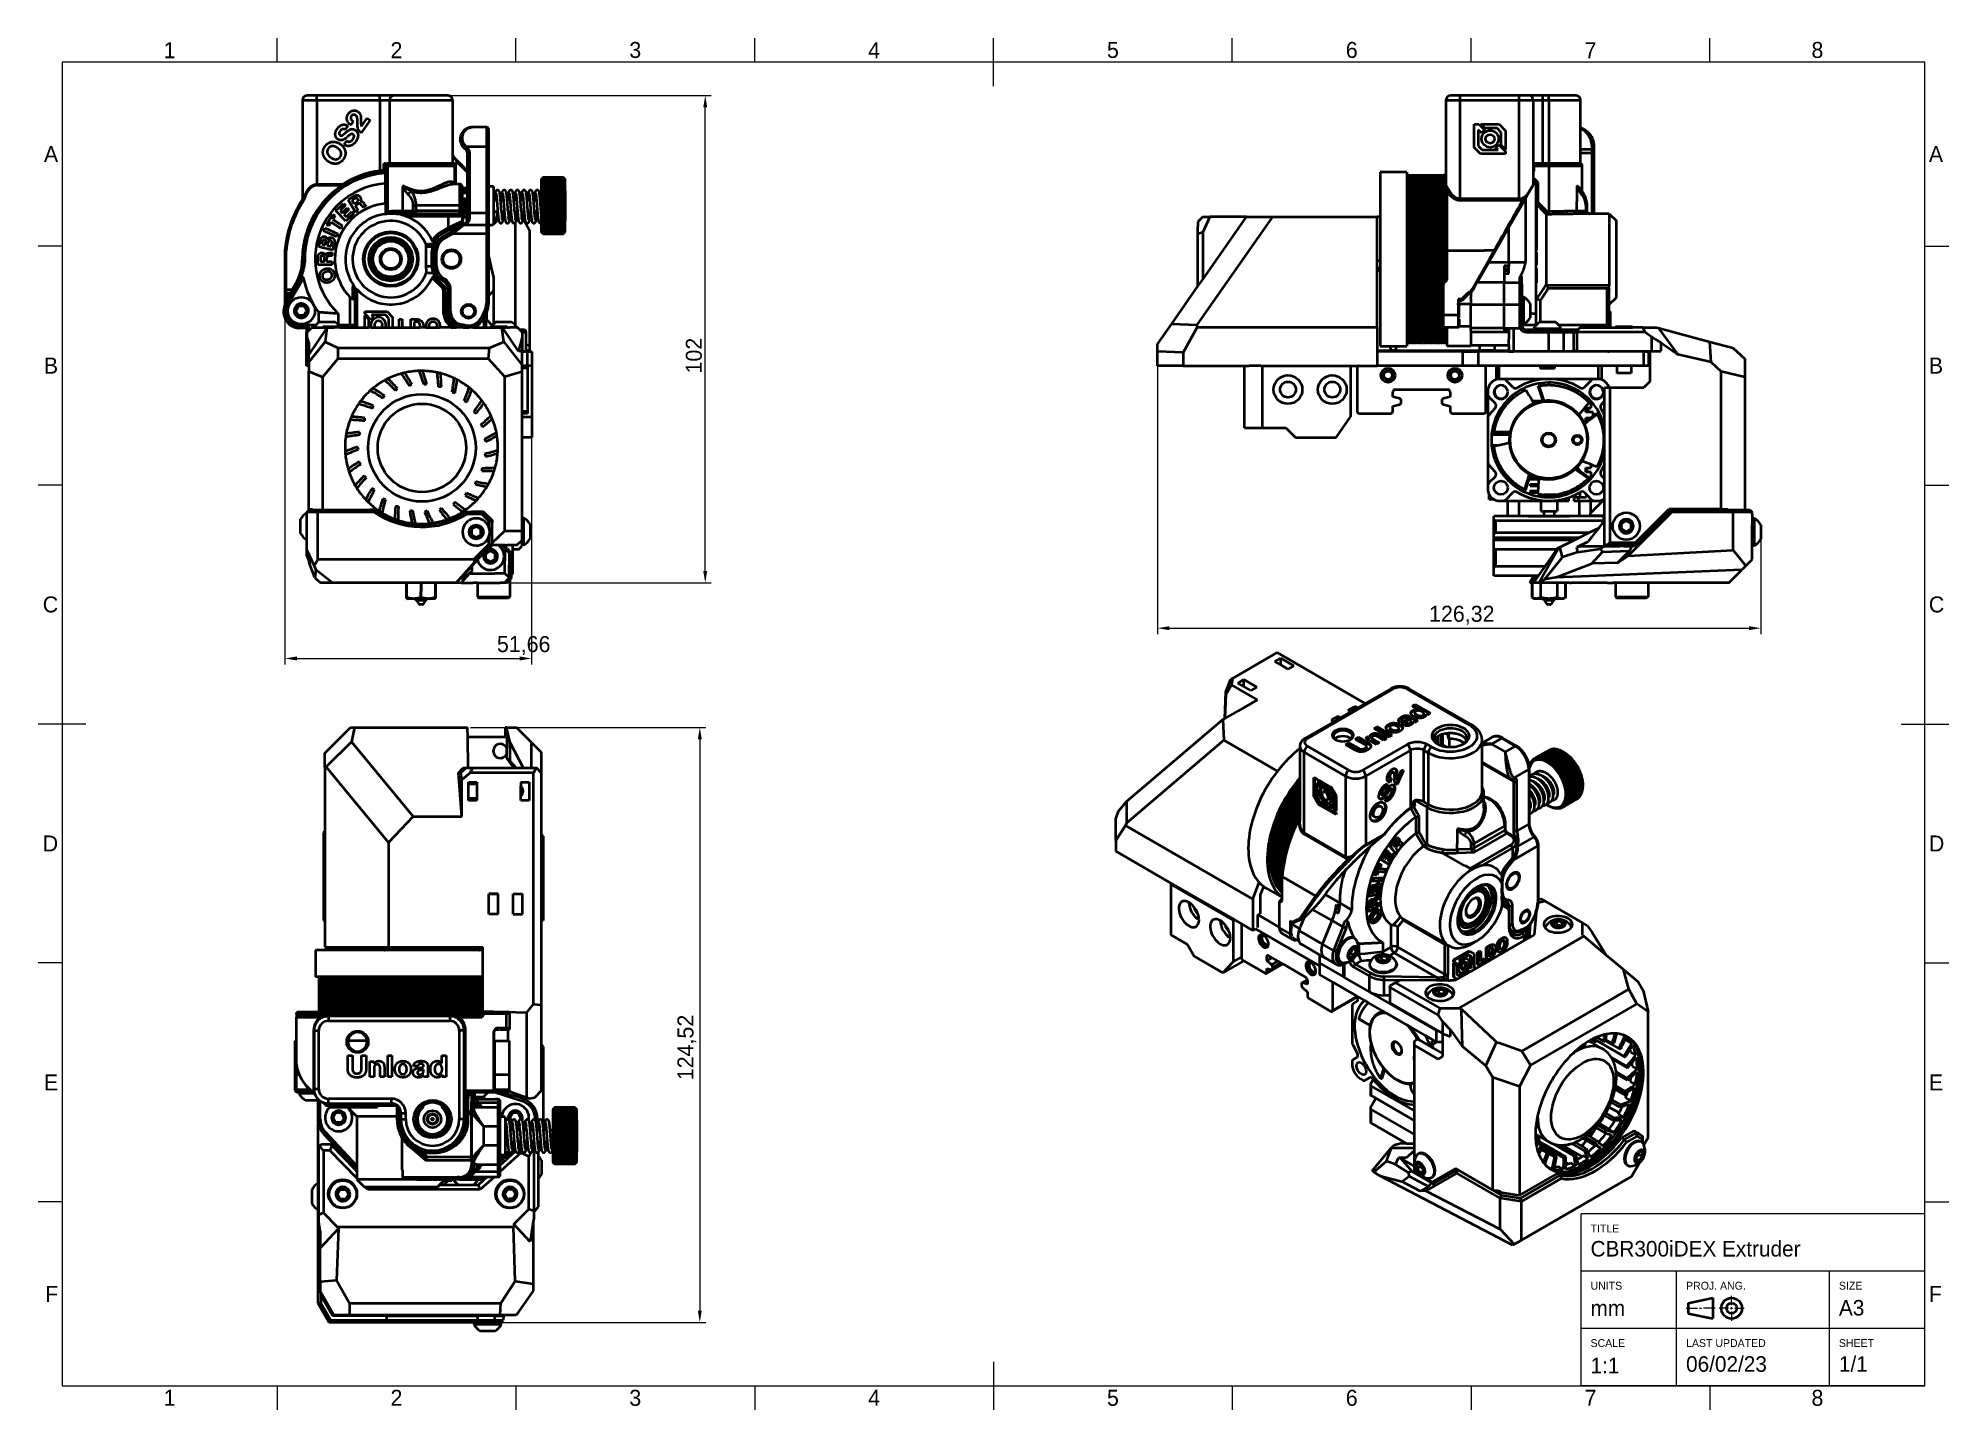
# Model space of a CAD drawing. Header units: millimetres. Extents: x 15 to 415, y 5 to 292.
import ezdxf

# ---------------------------------------------------------------- set-up
doc = ezdxf.new("R2010")
doc.units = ezdxf.units.MM
for name, color, linetype in [('Annotations', 7, 'Continuous'), ('Border', 7, 'Continuous'), ('Geometries', 7, 'Continuous')]:
    doc.layers.add(name, color=color, linetype=linetype)
doc.styles.add('Shapr0', font='txt', dxfattribs={"height": 3.3495})
doc.styles.add('Shapr1', font='txt', dxfattribs={"height": 3.3495})
doc.styles.add('Shapr2', font='txt', dxfattribs={"height": 3.3495})
doc.styles.add('Shapr3', font='txt', dxfattribs={"height": 3.3495})
doc.styles.add('Shapr4', font='txt', dxfattribs={"height": 3.3495})
doc.dimstyles.new('ISO-25', dxfattribs={"dimtxt": 2.5, "dimasz": 2.5, "dimexe": 1.25, "dimexo": 0.625, "dimtad": 1, "dimtxsty": 'Standard', "dimcen": 2.5, "dimadec": 0, "dimazin": 0, "dimtfac": 1, "dimtmove": 0, "dimatfit": 3, "dimfxl": 1, "dimarcsym": 0})

msp = doc.modelspace()

# ---------------------------------------------------------------- texts
at = {"layer": 'Border', "linetype": 'Continuous', "lineweight": 15, "char_height": 3.349, "width": 3.3495, "style": 'Shapr0'}
for s, insert, attachment_point in [('1', (42.5, 287.825), 8), ('2', (90, 287.825), 8), ('3', (140, 287.825), 8), ('4', (190, 287.825), 8), ('5', (240, 287.825), 8), ('6', (290, 287.825), 8), ('7', (340, 287.825), 8), ('8', (387.5, 287.825), 8), ('A', (19.175, 267.75), 6), ('A', (410.825, 267.75), 4), ('B', (19.175, 223.5), 6), ('B', (410.825, 223.5), 4), ('C', (19.175, 173.5), 6), ('C', (410.825, 173.5), 4), ('D', (19.175, 123.5), 6), ('D', (410.825, 123.5), 4), ('E', (19.175, 73.5), 6), ('E', (410.825, 73.5), 4), ('F', (19.175, 29.25), 6), ('F', (410.825, 29.25), 4), ('1', (42.5, 9.175), 2), ('2', (90, 9.175), 2), ('3', (140, 9.175), 2), ('4', (190, 9.175), 2), ('5', (240, 9.175), 2), ('6', (290, 9.175), 2), ('7', (340, 9.175), 2), ('8', (387.5, 9.175), 2)]:
    msp.add_mtext(s, dxfattribs=dict(at, insert=insert, attachment_point=attachment_point))
at = {"layer": 'Border', "linetype": 'Continuous', "lineweight": 15, "attachment_point": 1, "style": 'Shapr1'}
for s, insert, char_height in [('TITLE', (340, 43.75), 1.65), ('CBR300iDEX Extruder', (340, 40.32), 3.25), ('UNITS', (340, 31.783), 1.65), ('PROJ. ANG.', (360, 31.783), 1.65), ('A3', (392, 27.965), 3.25), ('SIZE', (392, 31.783), 1.65), ('mm', (340, 27.9), 3.25), ('SCALE', (340, 19.783), 1.65), ('06/02/23', (360, 16.204), 3.25), ('LAST UPDATED', (360, 19.783), 1.65), ('SHEET', (392, 19.783), 1.65), ('1/1', (392, 16.204), 3.25), ('1:1', (340, 15.9), 3.25)]:
    msp.add_mtext(s, dxfattribs=dict(at, insert=insert, char_height=char_height))

# ---------------------------------------------------------------- blocks, each defined once
blk = doc.blocks.new('*D2')
at = {"layer": 'Annotations', "color": 0, "linetype": 'Continuous', "lineweight": 15}
for p, q in [((73.97, 280.02), (155.9, 280.02)), ((154.65, 180.52), (154.65, 277.52)), ((77.22, 178.02), (155.9, 178.02))]:
    blk.add_line(p, q, dxfattribs=at)
at = {"layer": 'Annotations', "color": 0}
for points in [[(155.07, 277.52), (154.23, 277.52), (154.65, 280.02)], [(154.23, 180.52), (155.07, 180.52), (154.65, 178.02)]]:
    blk.add_solid(points, dxfattribs=at)
at = {"layer": 'Defpoints', "color": 0}
for p in [(73.34, 280.02), (154.65, 280.02), (76.6, 178.02)]:
    blk.add_point(p, dxfattribs=at)
at = {"layer": 'Annotations', "color": 0, "lineweight": 15, "insert": (152.28, 225.58), "char_height": 3.349, "attachment_point": 5, "rotation": 90, "style": 'Shapr2'}
blk.add_mtext('\\A1;102', dxfattribs=at)
blk = doc.blocks.new('*D3')
at = {"layer": 'Annotations', "color": 0, "linetype": 'Continuous', "lineweight": 15}
for p, q in [((66.65, 238.88), (66.65, 160.96)), ((118.31, 212.14), (118.31, 160.96)), ((69.15, 162.21), (115.81, 162.21))]:
    blk.add_line(p, q, dxfattribs=at)
at = {"layer": 'Annotations', "color": 0}
for points in [[(69.15, 162.63), (69.15, 161.8), (66.65, 162.21)], [(115.81, 161.8), (115.81, 162.63), (118.31, 162.21)]]:
    blk.add_solid(points, dxfattribs=at)
at = {"layer": 'Defpoints', "color": 0}
for p in [(66.65, 239.51), (118.31, 212.76), (118.31, 162.21)]:
    blk.add_point(p, dxfattribs=at)
at = {"layer": 'Annotations', "color": 0, "lineweight": 15, "insert": (116.64, 164.91), "char_height": 3.349, "attachment_point": 5, "style": 'Shapr2'}
blk.add_mtext('\\A1;51,66', dxfattribs=at)
blk = doc.blocks.new('*D4')
at = {"layer": 'Annotations', "color": 0, "linetype": 'Continuous', "lineweight": 15}
for p, q in [((105.53, 147.76), (154.76, 147.76)), ((153.51, 145.26), (153.51, 25.74)), ((88.39, 23.24), (154.76, 23.24))]:
    blk.add_line(p, q, dxfattribs=at)
at = {"layer": 'Annotations', "color": 0}
for points in [[(153.93, 145.26), (153.1, 145.26), (153.51, 147.76)], [(153.1, 25.74), (153.93, 25.74), (153.51, 23.24)]]:
    blk.add_solid(points, dxfattribs=at)
at = {"layer": 'Defpoints', "color": 0}
for p in [(104.9, 147.76), (87.76, 23.24), (153.51, 23.24)]:
    blk.add_point(p, dxfattribs=at)
at = {"layer": 'Annotations', "color": 0, "lineweight": 15, "insert": (150.82, 80.81), "char_height": 3.349, "attachment_point": 5, "rotation": 90, "style": 'Shapr4'}
blk.add_mtext('\\A1;124,52', dxfattribs=at)
blk = doc.blocks.new('*D5')
at = {"layer": 'Annotations', "color": 0, "linetype": 'Continuous', "lineweight": 15}
for p, q in [((249.34, 225.82), (249.34, 167.3)), ((375.66, 189.56), (375.66, 167.3)), ((251.84, 168.55), (373.16, 168.55))]:
    blk.add_line(p, q, dxfattribs=at)
at = {"layer": 'Annotations', "color": 0}
for points in [[(251.84, 168.97), (251.84, 168.13), (249.34, 168.55)], [(373.16, 168.13), (373.16, 168.97), (375.66, 168.55)]]:
    blk.add_solid(points, dxfattribs=at)
at = {"layer": 'Defpoints', "color": 0}
for p in [(249.34, 226.45), (375.66, 190.18), (375.66, 168.55)]:
    blk.add_point(p, dxfattribs=at)
at = {"layer": 'Annotations', "color": 0, "lineweight": 15, "insert": (313.04, 171.25), "char_height": 3.349, "attachment_point": 5, "style": 'Shapr3'}
blk.add_mtext('\\A1;126,32', dxfattribs=at)
blk = doc.blocks.new('*U6')
at = {"layer": 'Border', "linetype": 'Continuous', "lineweight": 15}
for p, q in [((410, 46), (338, 46)), ((338, 10), (338, 46)), ((410, 10), (410, 46)), ((410, 34), (338, 34)), ((358, 10), (358, 34)), ((390, 10), (390, 34)), ((369.53, 26.88), (369.53, 28.83)), ((360, 26.23), (362.38, 26.23)), ((362.82, 26.23), (363.25, 26.23)), ((366.07, 26.23), (363.68, 26.23)), ((368.88, 26.23), (366.93, 26.23)), ((369.32, 26.23), (369.75, 26.23)), ((369.53, 26.02), (369.53, 26.45)), ((369.53, 25.58), (369.53, 23.63)), ((370.18, 26.23), (372.13, 26.23)), ((410, 22), (338, 22)), ((410, 10), (338, 10))]:
    blk.add_line(p, q, dxfattribs=at)
at = {"layer": 'Border', "linetype": 'Continuous', "lineweight": 40}
for p, q in [((360.43, 27.32), (365.63, 28.4)), ((365.63, 28.4), (365.63, 24.07)), ((360.43, 27.32), (360.43, 25.15)), ((360.43, 25.15), (365.63, 24.07))]:
    blk.add_line(p, q, dxfattribs=at)
for radius in [2.17, 1.08]:
    blk.add_circle((369.53, 26.23), radius, dxfattribs=at)

# ---------------------------------------------------------------- dimensions: what is measured, and where the dimension line sits
at = {"layer": 'Annotations', "linetype": 'Continuous', "lineweight": 15}
for base, p1, p2, override, picture, middle in [((154.65, 280.019), (76.599, 178.023), (73.341, 280.019), {"dimscale": 1, "dimgap": 0.7, "dimdec": 2, "dimlfac": 1, "dimrnd": 0.01, "dimzin": 8, "dimdsep": 44, "dimtxsty": 'Shapr2', "dimse1": 0, "dimse2": 0, "dimadec": 2, "dimtol": 0, "dimlim": 0, "dimtp": 0, "dimtm": 0, "dimtfac": 0.6, "dimtdec": 8, "dimfrac": 2, "dimtolj": 1, "dimlwd": 15, "dimlwe": 15}, '*D2', (154.65, 225.582)), ((153.513, 23.24), (104.903, 147.764), (87.76, 23.24), {"dimscale": 1, "dimgap": 0.7, "dimdec": 2, "dimlfac": 1, "dimrnd": 0.01, "dimzin": 8, "dimdsep": 44, "dimtxsty": 'Shapr4', "dimse1": 0, "dimse2": 0, "dimadec": 2, "dimtol": 0, "dimlim": 0, "dimtp": 0, "dimtm": 0, "dimtfac": 0.6, "dimtdec": 8, "dimfrac": 2, "dimtolj": 1, "dimlwd": 15, "dimlwe": 15}, '*D4', (153.513, 80.807))]:
    dim = msp.add_linear_dim(base=base, p1=p1, p2=p2, angle=90, dimstyle='ISO-25', override=override, dxfattribs=at)
    dim.commit()
    dim.dimension.update_dxf_attribs({"geometry": picture, "text_midpoint": middle, "dimtype": 160})
for base, p1, p2, override, picture, middle in [((118.311, 162.213), (66.651, 239.507), (118.311, 212.763), {"dimscale": 1, "dimgap": 0.7, "dimdec": 2, "dimlfac": 1, "dimrnd": 0.01, "dimzin": 8, "dimdsep": 44, "dimtxsty": 'Shapr2', "dimse1": 0, "dimse2": 0, "dimadec": 2, "dimtol": 0, "dimlim": 0, "dimtp": 0, "dimtm": 0, "dimtfac": 0.6, "dimtdec": 8, "dimfrac": 2, "dimtolj": 1, "dimlwd": 15, "dimlwe": 15}, '*D3', (116.638, 162.213)), ((375.659, 168.551), (249.341, 226.447), (375.659, 190.182), {"dimscale": 1, "dimgap": 0.7, "dimdec": 2, "dimlfac": 1, "dimrnd": 0.01, "dimzin": 8, "dimdsep": 44, "dimtxsty": 'Shapr3', "dimse1": 0, "dimse2": 0, "dimadec": 2, "dimtol": 0, "dimlim": 0, "dimtp": 0, "dimtm": 0, "dimtfac": 0.6, "dimtdec": 8, "dimfrac": 2, "dimtolj": 1, "dimlwd": 15, "dimlwe": 15}, '*D5', (313.043, 168.551))]:
    dim = msp.add_linear_dim(base=base, p1=p1, p2=p2, dimstyle='ISO-25', override=override, dxfattribs=at)
    dim.commit()
    dim.dimension.update_dxf_attribs({"geometry": picture, "text_midpoint": middle, "dimtype": 160})

# ---------------------------------------------------------------- linework, layer by layer
at = {"layer": 'Border', "linetype": 'Continuous', "lineweight": 15}
for p, q in [((65, 287), (65, 292)), ((115, 287), (115, 292)), ((165, 287), (165, 292)), ((215, 282), (215, 292)), ((265, 287), (265, 292)), ((315, 287), (315, 292)), ((365, 287), (365, 292)), ((410, 287), (20, 287)), ((20, 287), (20, 10)), ((410, 10), (410, 287)), ((20, 248.5), (15, 248.5)), ((410, 248.5), (415, 248.5)), ((20, 198.5), (15, 198.5)), ((410, 198.5), (415, 198.5)), ((25, 148.5), (15, 148.5)), ((405, 148.5), (415, 148.5)), ((20, 98.5), (15, 98.5)), ((410, 98.5), (415, 98.5)), ((20, 48.5), (15, 48.5)), ((410, 48.5), (415, 48.5)), ((215, 15), (215, 5)), ((20, 10), (410, 10)), ((65, 10), (65, 5)), ((115, 10), (115, 5)), ((165, 10), (165, 5)), ((265, 10), (265, 5)), ((315, 10), (315, 5)), ((365, 10), (365, 5))]:
    msp.add_line(p, q, dxfattribs=at)
at = {"layer": 'Geometries', "linetype": 'Continuous', "lineweight": 40}
for p, q in [((73.341, 280.019), (71.341, 280.019)), ((73.341, 279.019), (73.341, 280.019)), ((86.544, 280.019), (73.341, 280.019)), ((86.544, 279.019), (86.544, 280.019)), ((89.544, 280.019), (86.544, 280.019)), ((88.6, 280.019), (88.631, 280.019)), ((100.744, 280.019), (89.544, 280.019)), ((312.731, 280.019), (310.731, 280.019)), ((325.014, 280.019), (312.731, 280.019)), ((312.731, 279.019), (312.731, 280.019)), ((325.014, 280.019), (325.014, 279.019)), ((327.014, 280.019), (325.014, 280.019)), ((330.014, 280.019), (327.014, 280.019)), ((330.014, 279.019), (330.014, 280.019)), ((331.284, 280.019), (330.014, 280.019)), ((331.284, 279.019), (331.284, 280.019)), ((336.884, 280.019), (331.284, 280.019)), ((70.341, 279.019), (73.341, 279.019)), ((70.341, 279.019), (70.341, 258.363)), ((73.341, 279.019), (86.544, 279.019)), ((73.341, 279.019), (73.341, 261.384)), ((86.544, 279.019), (86.544, 264.247)), ((86.544, 279.019), (88.544, 279.019)), ((88.544, 279.019), (88.544, 265.819)), ((88.544, 279.019), (101.744, 279.019)), ((101.744, 279.019), (101.744, 267.832)), ((309.731, 279.019), (309.731, 263.765)), ((309.731, 279.019), (312.731, 279.019)), ((312.731, 258.363), (312.731, 279.019)), ((312.731, 279.019), (325.014, 279.019)), ((325.014, 279.019), (325.014, 258.363)), ((325.014, 279.019), (328.014, 279.019)), ((328.014, 279.019), (328.014, 264.247)), ((328.014, 279.019), (330.014, 279.019)), ((330.014, 265.819), (330.014, 279.019)), ((330.014, 279.019), (331.284, 279.019)), ((331.284, 279.019), (331.284, 265.819)), ((331.284, 279.019), (337.884, 279.019)), ((337.884, 273.213), (337.884, 279.019)), ((79.804, 273.665), (79.254, 272.881)), ((80.473, 273.851), (80.405, 273.898)), ((80.964, 274.553), (80.473, 273.851)), ((84.498, 274.864), (82.64, 272.21)), ((82.672, 273.596), (83.868, 275.305)), ((83.868, 275.305), (84.498, 274.864)), ((103.912, 272.473), (103.911, 272.471)), ((105.781, 273.369), (105.734, 273.367)), ((105.811, 273.369), (105.761, 273.368)), ((105.821, 273.369), (105.781, 273.369)), ((105.821, 273.369), (105.811, 273.369)), ((105.811, 273.369), (105.824, 273.369)), ((105.827, 273.369), (105.821, 273.369)), ((105.821, 273.369), (105.828, 273.369)), ((105.824, 273.369), (105.824, 273.369)), ((105.824, 273.369), (105.83, 273.369)), ((105.828, 273.369), (105.83, 273.369)), ((105.83, 273.369), (105.832, 273.369)), ((105.831, 273.369), (105.83, 273.369)), ((108.831, 273.369), (105.832, 273.369)), ((108.831, 273.369), (108.831, 269.369)), ((109.331, 269.369), (109.331, 272.869)), ((315.617, 269.126), (315.617, 274.003)), ((315.617, 274.003), (316.581, 274.003)), ((316.488, 272.849), (316.493, 269.487)), ((317.205, 272.125), (316.488, 272.849)), ((316.581, 274.003), (317.834, 272.728)), ((317.852, 273.156), (317.018, 274)), ((317.018, 274), (320.859, 274)), ((320.461, 273.156), (317.852, 273.156)), ((321.307, 272.293), (320.461, 273.156)), ((320.859, 274), (322.183, 272.653)), ((321.307, 269.633), (321.307, 272.293)), ((322.183, 272.653), (322.183, 268.74)), ((337.884, 273.143), (337.884, 273.213)), ((337.884, 268.818), (337.884, 273.143)), ((79.081, 269.732), (79.63, 270.517)), ((79.107, 269.714), (79.081, 269.732)), ((79.991, 271.603), (79.759, 271.404)), ((103.45, 271.632), (103.445, 271.618)), ((103.505, 271.789), (103.506, 271.792)), ((104.054, 269.111), (104.174, 268.997)), ((104.174, 268.997), (104.177, 268.994)), ((104.177, 268.994), (104.508, 269.369)), ((104.177, 268.994), (104.177, 268.994)), ((104.402, 268.818), (104.688, 269.228)), ((104.508, 269.369), (108.831, 269.369)), ((108.831, 269.369), (109.331, 269.369)), ((108.831, 269.369), (108.831, 255.369)), ((109.331, 260.981), (109.331, 269.369)), ((316.946, 267.777), (315.617, 269.126)), ((316.493, 269.487), (317.34, 268.621)), ((317.34, 268.621), (320.631, 268.621)), ((320.631, 268.621), (320.114, 269.145)), ((320.735, 269.763), (322.183, 268.29)), ((322.183, 268.74), (321.307, 269.633)), ((322.183, 268.29), (322.183, 267.777)), ((337.884, 268.818), (340.273, 268.818)), ((337.884, 267.997), (337.884, 268.818)), ((340.273, 268.994), (340.273, 268.818)), ((340.273, 268.818), (340.273, 267.997)), ((340.711, 270.07), (340.693, 270.165)), ((340.773, 269.228), (340.773, 269.369)), ((340.773, 267.997), (340.773, 269.228)), ((86.544, 264.247), (86.575, 263.999)), ((87.264, 265.569), (87.264, 264.33)), ((87.264, 265.569), (87.944, 265.569)), ((87.507, 264.09), (87.509, 264.091)), ((87.509, 264.091), (87.51, 264.091)), ((87.705, 265.819), (88.194, 265.819)), ((87.944, 265.3), (87.944, 265.569)), ((87.944, 264.9), (87.944, 265.3)), ((87.944, 265.3), (88.147, 265.3)), ((88.147, 264.9), (87.944, 264.9)), ((87.944, 264.417), (87.944, 264.9)), ((87.944, 264.367), (87.944, 264.417)), ((87.944, 264.417), (88.146, 264.417)), ((87.944, 264.354), (87.944, 264.367)), ((88.147, 265.281), (102.147, 265.281)), ((88.147, 265.281), (88.147, 264.9)), ((88.147, 264.9), (88.147, 264.417)), ((88.147, 264.417), (88.147, 264.376)), ((88.147, 264.376), (88.147, 264.126)), ((88.147, 264.126), (88.147, 263.988)), ((91.272, 265.817), (88.166, 265.817)), ((88.166, 265.817), (91.272, 265.817)), ((88.194, 265.819), (88.544, 265.819)), ((91.272, 265.819), (88.544, 265.819)), ((91.272, 265.781), (88.647, 265.781)), ((93.397, 265.819), (91.272, 265.819)), ((91.272, 265.819), (91.272, 265.817)), ((91.272, 265.817), (91.272, 265.781)), ((93.397, 265.781), (91.272, 265.781)), ((93.397, 265.819), (93.397, 265.817)), ((96.897, 265.819), (93.397, 265.819)), ((93.397, 265.781), (93.397, 265.817)), ((96.897, 265.781), (93.397, 265.781)), ((96.897, 265.781), (96.897, 265.819)), ((99.022, 265.819), (96.897, 265.819)), ((99.022, 265.781), (96.897, 265.781)), ((99.022, 265.781), (99.022, 265.819)), ((99.044, 265.819), (99.022, 265.819)), ((99.044, 265.781), (99.022, 265.781)), ((100.037, 265.819), (99.044, 265.819)), ((99.044, 265.819), (99.044, 265.781)), ((100.037, 265.781), (99.044, 265.781)), ((100.037, 265.819), (100.037, 265.781)), ((100.044, 265.819), (100.037, 265.819)), ((100.084, 265.781), (100.037, 265.781)), ((100.044, 265.819), (100.049, 265.819)), ((100.044, 265.819), (100.046, 265.818)), ((100.045, 265.819), (100.044, 265.819)), ((100.046, 265.819), (100.045, 265.819)), ((100.047, 265.819), (100.046, 265.819)), ((100.046, 265.818), (100.048, 265.817)), ((100.122, 265.819), (100.047, 265.819)), ((100.048, 265.817), (100.084, 265.781)), ((100.048, 265.817), (100.052, 265.814)), ((100.086, 265.781), (100.084, 265.781)), ((100.091, 265.781), (100.086, 265.781)), ((100.166, 265.781), (100.091, 265.781)), ((100.407, 265.819), (100.122, 265.819)), ((100.485, 265.781), (100.166, 265.781)), ((101.744, 265.819), (100.407, 265.819)), ((101.647, 265.781), (100.485, 265.781)), ((101.744, 267.832), (101.744, 265.819)), ((101.744, 265.819), (101.745, 265.819)), ((101.745, 265.819), (101.744, 265.819)), ((101.745, 265.819), (102.067, 265.819)), ((104.831, 264.341), (102.037, 267.134)), ((102.067, 265.819), (102.122, 265.819)), ((102.086, 265.519), (102.271, 265.519)), ((102.147, 265.281), (102.147, 261.481)), ((102.744, 266.073), (102.244, 266.823)), ((102.271, 265.519), (102.271, 261.481)), ((102.271, 265.519), (102.441, 265.519)), ((102.441, 261.481), (102.441, 265.519)), ((102.744, 266.073), (104.831, 263.987)), ((104.831, 267.997), (104.831, 264.341)), ((104.831, 267.997), (105.331, 267.997)), ((104.831, 264.341), (104.831, 263.987)), ((105.331, 257.542), (105.331, 267.997)), ((322.183, 267.777), (316.946, 267.777)), ((328.014, 264.247), (328.014, 264.101)), ((328.014, 264.101), (328.014, 264.099)), ((328.014, 264.099), (328.014, 262.809)), ((328.148, 265.569), (328.148, 264.33)), ((328.148, 265.569), (328.181, 265.569)), ((328.181, 265.281), (328.181, 265.569)), ((328.181, 265.281), (331.276, 265.281)), ((328.181, 264.337), (328.181, 265.281)), ((331.276, 265.781), (328.289, 265.781)), ((328.385, 265.819), (330.014, 265.819)), ((331.284, 265.819), (330.014, 265.819)), ((331.276, 265.781), (331.276, 265.281)), ((334.734, 265.781), (331.276, 265.781)), ((331.276, 265.281), (331.276, 255.713)), ((331.276, 265.281), (338.276, 265.281)), ((334.734, 265.819), (331.284, 265.819)), ((334.734, 265.781), (334.734, 265.819)), ((337.884, 265.819), (334.734, 265.819)), ((337.776, 265.781), (334.734, 265.781)), ((337.884, 267.997), (340.273, 267.997)), ((337.884, 265.819), (337.884, 267.997)), ((338.276, 259.979), (338.276, 265.281)), ((340.273, 267.997), (340.273, 255.369)), ((340.273, 267.997), (340.773, 267.997)), ((340.773, 255.369), (340.773, 267.997)), ((73.341, 261.384), (73.264, 261.383)), ((78.712, 261.384), (73.341, 261.384)), ((73.341, 261.32), (73.341, 261.384)), ((73.341, 261.259), (73.341, 261.32)), ((73.341, 261.259), (78.712, 261.259)), ((78.651, 261.045), (78.848, 261.175)), ((78.712, 261.384), (78.712, 261.259)), ((78.712, 261.384), (78.848, 261.175)), ((87.647, 261.589), (87.647, 257.423)), ((87.669, 263.751), (87.669, 263.745)), ((87.669, 263.745), (87.672, 261.591)), ((87.672, 261.59), (87.672, 261.591)), ((88.036, 263.983), (88.032, 263.977)), ((88.147, 263.988), (88.147, 263.769)), ((88.147, 263.769), (88.147, 263.281)), ((88.147, 263.281), (88.147, 263.181)), ((88.147, 263.181), (88.147, 261.796)), ((88.147, 261.796), (88.147, 257.631)), ((91.326, 260.807), (91.312, 260.813)), ((91.312, 255.781), (91.312, 260.813)), ((91.326, 260.807), (91.326, 260.856)), ((102.037, 261.481), (101.773, 261.481)), ((102.147, 261.481), (102.037, 261.481)), ((102.271, 261.481), (102.147, 261.481)), ((102.441, 261.481), (102.271, 261.481)), ((103.212, 261.481), (102.441, 261.481)), ((103.212, 261.481), (103.212, 256.981)), ((103.812, 260.646), (103.812, 260.881)), ((103.812, 260.396), (103.812, 260.646)), ((104.831, 260.646), (103.812, 260.646)), ((103.812, 260.396), (104.831, 260.396)), ((103.812, 260.135), (103.812, 260.396)), ((104.831, 260.152), (103.812, 260.135)), ((103.812, 259.635), (103.812, 260.135)), ((104.831, 263.987), (104.831, 260.646)), ((104.831, 260.646), (104.831, 260.396)), ((104.831, 260.396), (104.831, 260.152)), ((104.831, 260.152), (104.831, 259.652)), ((109.331, 255.369), (109.331, 260.981)), ((110.331, 260.981), (109.331, 260.981)), ((110.331, 260.981), (110.331, 259.125)), ((120.393, 262.543), (120.331, 262.481)), ((120.331, 262.481), (120.331, 257.872)), ((120.393, 262.543), (120.393, 262.543)), ((120.393, 262.543), (120.393, 262.543)), ((120.393, 262.52), (120.393, 262.52)), ((120.394, 262.453), (120.393, 262.453)), ((120.393, 262.453), (120.393, 262.453)), ((120.394, 262.341), (120.394, 262.341)), ((120.396, 262.185), (120.396, 262.185)), ((120.398, 261.987), (120.397, 261.987)), ((120.399, 261.987), (120.398, 261.987)), ((120.401, 261.748), (120.4, 261.748)), ((120.402, 261.471), (120.402, 261.471)), ((120.408, 260.809), (120.408, 260.809)), ((120.412, 260.43), (120.408, 260.43)), ((120.412, 260.43), (120.412, 260.43)), ((120.416, 260.023), (120.415, 260.023)), ((120.415, 260.023), (120.415, 260.023)), ((120.42, 262.57), (120.416, 262.566)), ((120.416, 262.547), (120.42, 262.552)), ((120.416, 262.484), (120.42, 262.489)), ((120.416, 262.376), (120.42, 262.381)), ((120.416, 262.225), (120.42, 262.23)), ((120.416, 262.031), (120.42, 262.036)), ((120.416, 261.797), (120.42, 261.802)), ((120.429, 262.552), (120.42, 262.544)), ((120.42, 262.552), (120.429, 262.552)), ((120.438, 262.489), (120.42, 262.473)), ((120.42, 262.489), (120.438, 262.489)), ((120.449, 262.381), (120.42, 262.357)), ((120.42, 262.381), (120.449, 262.381)), ((120.42, 262.23), (120.462, 262.23)), ((120.42, 262.198), (120.439, 262.212)), ((120.42, 262.036), (120.46, 262.08)), ((120.42, 262.036), (120.477, 262.036)), ((120.42, 261.802), (120.497, 261.802)), ((120.42, 261.529), (120.523, 261.529)), ((120.42, 261.22), (120.56, 261.22)), ((120.42, 260.876), (120.618, 260.876)), ((120.42, 260.501), (125.239, 260.501)), ((120.42, 260.098), (125.239, 260.098)), ((120.429, 262.552), (120.445, 262.567)), ((120.438, 262.489), (120.448, 262.497)), ((120.462, 262.23), (120.439, 262.212)), ((120.448, 262.57), (120.445, 262.567)), ((120.477, 262.036), (120.493, 262.047)), ((120.497, 261.802), (120.486, 261.796)), ((120.5, 262.544), (120.51, 262.552)), ((120.51, 262.552), (120.53, 262.57)), ((120.545, 262.583), (120.53, 262.57)), ((120.56, 262.473), (120.58, 262.489)), ((120.675, 261.908), (120.623, 261.877)), ((120.631, 262.357), (120.663, 262.381)), ((120.675, 262.17), (120.643, 262.149)), ((120.647, 262.544), (120.657, 262.552)), ((120.655, 262.636), (120.675, 262.658)), ((120.675, 262.567), (120.657, 262.552)), ((120.675, 262.39), (120.663, 262.381)), ((120.674, 262.758), (120.675, 262.759)), ((120.675, 262.823), (120.682, 262.829)), ((120.675, 262.815), (120.709, 262.815)), ((120.675, 262.784), (120.682, 262.79)), ((120.675, 262.759), (124.984, 262.759)), ((120.675, 262.698), (120.682, 262.704)), ((120.675, 262.658), (124.984, 262.658)), ((120.675, 262.567), (120.68, 262.57)), ((120.675, 262.51), (124.984, 262.51)), ((120.675, 262.39), (120.682, 262.395)), ((120.675, 262.318), (124.984, 262.318)), ((120.675, 262.17), (120.682, 262.174)), ((120.675, 262.084), (124.984, 262.084)), ((120.675, 261.908), (120.682, 261.912)), ((120.675, 261.808), (124.984, 261.808)), ((120.675, 261.607), (120.682, 261.61)), ((120.675, 261.493), (124.984, 261.493)), ((120.675, 261.268), (120.682, 261.27)), ((120.675, 261.142), (124.984, 261.142)), ((120.675, 260.895), (120.682, 260.896)), ((120.675, 260.757), (124.984, 260.757)), ((120.675, 260.49), (120.682, 260.491)), ((120.675, 260.342), (124.984, 260.342)), ((120.675, 260.057), (120.682, 260.057)), ((120.68, 262.57), (120.682, 262.572)), ((120.684, 260.057), (120.686, 260.057)), ((120.686, 260.057), (120.688, 260.057)), ((124.973, 260.057), (120.686, 260.057)), ((120.69, 260.492), (120.693, 260.492)), ((120.693, 260.492), (120.694, 260.492)), ((124.966, 260.492), (120.693, 260.492)), ((120.693, 260.492), (120.693, 260.492)), ((120.696, 260.899), (120.7, 260.899)), ((120.7, 260.899), (120.7, 260.899)), ((124.959, 260.899), (120.7, 260.899)), ((120.706, 261.275), (120.706, 261.275)), ((124.953, 261.275), (120.706, 261.275)), ((120.712, 261.618), (120.712, 261.618)), ((120.712, 261.618), (120.715, 261.618)), ((124.947, 261.618), (120.712, 261.618)), ((120.716, 261.924), (120.717, 261.924)), ((124.942, 261.924), (120.717, 261.924)), ((120.717, 261.924), (120.72, 261.924)), ((120.72, 262.191), (120.722, 262.191)), ((124.937, 262.191), (120.722, 262.191)), ((120.722, 262.191), (120.722, 262.191)), ((120.722, 262.191), (120.723, 262.191)), ((120.725, 262.417), (120.726, 262.417)), ((124.933, 262.417), (120.726, 262.417)), ((124.93, 262.6), (120.729, 262.6)), ((120.729, 262.6), (120.729, 262.6)), ((120.729, 262.6), (120.729, 262.6)), ((120.729, 262.6), (120.73, 262.6)), ((124.928, 262.738), (120.731, 262.738)), ((124.926, 262.831), (120.733, 262.831)), ((120.734, 262.878), (120.734, 262.878)), ((124.925, 262.878), (120.734, 262.878)), ((124.925, 262.878), (124.925, 262.878)), ((124.926, 262.831), (124.926, 262.831)), ((124.927, 262.738), (124.928, 262.738)), ((124.93, 262.6), (124.931, 262.6)), ((124.933, 262.417), (124.933, 262.417)), ((124.933, 262.417), (124.934, 262.417)), ((124.933, 262.417), (124.933, 262.417)), ((124.937, 262.191), (124.939, 262.191)), ((124.944, 261.618), (124.947, 261.618)), ((124.95, 262.815), (124.984, 262.815)), ((124.952, 261.275), (124.953, 261.275)), ((124.953, 261.275), (124.953, 261.275)), ((124.959, 260.899), (124.959, 260.899)), ((124.966, 260.492), (124.969, 260.492)), ((124.973, 260.057), (124.975, 260.057)), ((124.984, 262.658), (124.977, 262.665)), ((124.984, 261.808), (124.977, 261.815)), ((124.984, 261.493), (124.977, 261.5)), ((124.984, 261.142), (124.977, 261.149)), ((124.984, 260.757), (124.977, 260.764)), ((124.984, 260.342), (124.977, 260.348)), ((124.979, 262.57), (124.984, 262.567)), ((124.984, 262.823), (125.036, 262.771)), ((124.984, 262.823), (125.036, 262.771)), ((124.984, 262.815), (125.023, 262.774)), ((124.984, 262.698), (125.036, 262.652)), ((124.984, 262.658), (125.036, 262.601)), ((124.984, 262.567), (125.002, 262.552)), ((124.984, 262.51), (124.992, 262.501)), ((124.984, 262.39), (124.996, 262.381)), ((125.036, 262.135), (124.984, 262.17)), ((125.024, 261.884), (124.984, 261.908)), ((124.984, 261.607), (124.984, 261.607)), ((124.984, 261.268), (124.984, 261.268)), ((124.984, 260.895), (124.984, 260.895)), ((124.984, 260.49), (124.984, 260.49)), ((124.984, 260.057), (124.984, 260.057)), ((125.028, 262.357), (124.996, 262.381)), ((125.002, 262.552), (125.012, 262.544)), ((125.012, 262.544), (125.036, 262.524)), ((125.036, 262.524), (125.079, 262.489)), ((125.041, 260.876), (125.239, 260.876)), ((125.099, 262.473), (125.079, 262.489)), ((125.099, 261.22), (125.239, 261.22)), ((125.129, 262.57), (125.149, 262.552)), ((125.136, 261.529), (125.239, 261.529)), ((125.149, 262.552), (125.159, 262.544)), ((125.162, 261.802), (125.239, 261.802)), ((125.182, 262.036), (125.239, 262.036)), ((125.197, 262.23), (125.239, 262.23)), ((125.197, 262.23), (125.214, 262.217)), ((125.207, 262.415), (125.239, 262.381)), ((125.208, 262.573), (125.211, 262.57)), ((125.21, 262.381), (125.221, 262.372)), ((125.21, 262.381), (125.239, 262.381)), ((125.211, 262.598), (125.239, 262.57)), ((125.239, 262.57), (125.211, 262.598)), ((125.23, 262.552), (125.211, 262.57)), ((125.212, 262.58), (125.239, 262.552)), ((125.239, 262.198), (125.214, 262.217)), ((125.221, 262.489), (125.217, 262.492)), ((125.239, 261.997), (125.217, 262.012)), ((125.239, 262.473), (125.221, 262.489)), ((125.221, 262.489), (125.239, 262.489)), ((125.239, 262.357), (125.221, 262.372)), ((125.239, 262.544), (125.23, 262.552)), ((125.23, 262.552), (125.239, 262.552)), ((125.239, 261.756), (125.237, 261.757)), ((125.239, 261.477), (125.239, 261.477)), ((125.239, 261.161), (125.239, 261.161)), ((125.239, 260.811), (125.239, 260.811)), ((125.239, 260.431), (125.239, 260.431)), ((125.243, 260.023), (125.239, 260.023)), ((125.239, 260.023), (125.239, 260.023)), ((125.245, 260.023), (125.244, 260.023)), ((125.247, 260.43), (125.247, 260.43)), ((125.251, 260.809), (125.251, 260.809)), ((125.258, 261.471), (125.257, 261.471)), ((125.257, 261.471), (125.257, 261.471)), ((125.262, 261.987), (125.261, 261.987)), ((125.264, 262.185), (125.263, 262.185)), ((125.263, 262.185), (125.263, 262.185)), ((125.265, 262.341), (125.265, 262.341)), ((125.265, 262.341), (125.265, 262.341)), ((125.266, 262.543), (125.328, 262.481)), ((125.328, 260.044), (125.328, 262.481)), ((125.328, 260.044), (125.338, 260.044)), ((125.328, 255.167), (125.328, 260.044)), ((125.338, 260.044), (125.338, 255.167)), ((301.524, 263.994), (295.924, 263.994)), ((295.924, 263.994), (295.924, 254.605)), ((301.524, 263.994), (301.524, 263.194)), ((301.524, 263.194), (301.524, 263.157)), ((301.524, 263.157), (301.524, 263.077)), ((301.524, 263.077), (301.524, 262.413)), ((301.524, 262.413), (301.524, 262.409)), ((301.524, 262.409), (301.524, 243.432)), ((301.624, 263.257), (301.624, 263.294)), ((301.924, 263.294), (301.624, 263.294)), ((301.924, 263.257), (301.624, 263.257)), ((301.624, 263.097), (301.624, 263.257)), ((301.624, 263.097), (301.924, 263.097)), ((301.624, 262.513), (301.624, 263.097)), ((301.924, 262.513), (301.624, 262.513)), ((301.624, 262.504), (301.624, 262.513)), ((301.624, 262.504), (301.924, 262.504)), ((301.624, 243.419), (301.624, 262.504)), ((301.924, 263.294), (301.924, 263.257)), ((301.924, 263.257), (301.924, 263.097)), ((301.924, 263.097), (301.924, 262.513)), ((301.924, 262.513), (301.924, 262.504)), ((301.924, 262.504), (301.924, 243.419)), ((302.024, 263.194), (302.024, 263.157)), ((302.024, 263.157), (302.024, 263.077)), ((302.024, 263.077), (302.024, 262.413)), ((302.024, 262.413), (302.024, 262.409)), ((302.024, 262.409), (302.024, 243.432)), ((302.424, 263.294), (302.124, 263.294)), ((302.124, 263.257), (302.124, 263.294)), ((302.124, 263.097), (302.124, 263.257)), ((302.424, 263.257), (302.124, 263.257)), ((302.124, 263.097), (302.424, 263.097)), ((302.124, 262.513), (302.124, 263.097)), ((302.424, 262.513), (302.124, 262.513)), ((302.124, 262.504), (302.124, 262.513)), ((302.124, 262.504), (302.424, 262.504)), ((302.124, 243.419), (302.124, 262.504)), ((302.424, 263.294), (302.424, 263.257)), ((302.424, 263.257), (302.424, 263.097)), ((302.424, 263.097), (302.424, 262.513)), ((302.424, 262.513), (302.424, 262.504)), ((302.424, 262.504), (302.424, 243.419)), ((302.524, 263.157), (302.524, 263.194)), ((302.524, 263.077), (302.524, 263.157)), ((302.524, 262.413), (302.524, 263.077)), ((302.524, 262.409), (302.524, 262.413)), ((302.524, 243.432), (302.524, 262.409)), ((302.624, 263.257), (302.624, 263.294)), ((302.924, 263.294), (302.624, 263.294)), ((302.624, 263.097), (302.624, 263.257)), ((302.924, 263.257), (302.624, 263.257)), ((302.624, 263.097), (302.924, 263.097)), ((302.624, 262.513), (302.624, 263.097)), ((302.924, 262.513), (302.624, 262.513)), ((302.624, 262.504), (302.624, 262.513)), ((302.624, 262.504), (302.924, 262.504)), ((302.624, 243.419), (302.624, 262.504)), ((302.924, 263.294), (302.924, 263.257)), ((302.924, 263.257), (302.924, 263.097)), ((302.924, 263.097), (302.924, 262.513)), ((302.924, 262.513), (302.924, 262.504)), ((302.924, 262.504), (302.924, 243.419)), ((303.024, 263.157), (303.024, 263.194)), ((303.024, 263.077), (303.024, 263.157)), ((303.024, 262.413), (303.024, 263.077)), ((303.024, 262.409), (303.024, 262.413)), ((303.024, 243.432), (303.024, 262.409)), ((303.424, 263.294), (303.124, 263.294)), ((303.124, 263.257), (303.124, 263.294)), ((303.424, 263.257), (303.124, 263.257)), ((303.124, 263.097), (303.124, 263.257)), ((303.124, 263.097), (303.424, 263.097)), ((303.124, 262.513), (303.124, 263.097)), ((303.424, 262.513), (303.124, 262.513)), ((303.124, 262.504), (303.124, 262.513)), ((303.124, 262.504), (303.424, 262.504)), ((303.124, 243.419), (303.124, 262.504)), ((303.424, 263.294), (303.424, 263.257)), ((303.424, 263.257), (303.424, 263.097)), ((303.424, 263.097), (303.424, 262.513)), ((303.424, 262.513), (303.424, 262.504)), ((303.424, 262.504), (303.424, 243.419)), ((303.524, 263.194), (303.524, 263.157)), ((303.524, 263.157), (303.524, 263.077)), ((303.524, 263.077), (303.524, 262.413)), ((303.524, 262.413), (303.524, 262.409)), ((303.524, 262.409), (303.524, 243.432)), ((303.924, 263.294), (303.624, 263.294)), ((303.624, 263.257), (303.624, 263.294)), ((303.924, 263.257), (303.624, 263.257)), ((303.624, 263.097), (303.624, 263.257)), ((303.624, 263.097), (303.924, 263.097)), ((303.624, 262.513), (303.624, 263.097)), ((303.924, 262.513), (303.624, 262.513)), ((303.624, 262.504), (303.624, 262.513)), ((303.624, 262.504), (303.924, 262.504)), ((303.624, 243.419), (303.624, 262.504)), ((303.924, 263.294), (303.924, 263.257)), ((303.924, 263.257), (303.924, 263.097)), ((303.924, 263.097), (303.924, 262.513)), ((303.924, 262.513), (303.924, 262.504)), ((303.924, 262.504), (303.924, 243.419)), ((304.024, 263.157), (304.024, 263.194)), ((304.024, 263.077), (304.024, 263.157)), ((304.024, 262.413), (304.024, 263.077)), ((304.024, 262.409), (304.024, 262.413)), ((304.024, 243.432), (304.024, 262.409)), ((304.424, 263.294), (304.124, 263.294)), ((304.124, 263.257), (304.124, 263.294)), ((304.424, 263.257), (304.124, 263.257)), ((304.124, 263.097), (304.124, 263.257)), ((304.124, 263.097), (304.424, 263.097)), ((304.124, 262.513), (304.124, 263.097)), ((304.424, 262.513), (304.124, 262.513)), ((304.124, 262.504), (304.124, 262.513)), ((304.124, 262.504), (304.424, 262.504)), ((304.124, 243.419), (304.124, 262.504)), ((304.424, 263.294), (304.424, 263.257)), ((304.424, 263.257), (304.424, 263.097)), ((304.424, 263.097), (304.424, 262.513)), ((304.424, 262.513), (304.424, 262.504)), ((304.424, 262.504), (304.424, 243.419)), ((304.524, 263.157), (304.524, 263.194)), ((304.524, 263.077), (304.524, 263.157)), ((304.524, 262.413), (304.524, 263.077)), ((304.524, 262.409), (304.524, 262.413)), ((304.524, 243.432), (304.524, 262.409)), ((304.924, 263.294), (304.624, 263.294)), ((304.624, 263.257), (304.624, 263.294)), ((304.924, 263.257), (304.624, 263.257)), ((304.624, 263.097), (304.624, 263.257)), ((304.624, 262.513), (304.624, 263.097)), ((304.624, 263.097), (304.924, 263.097)), ((304.924, 262.513), (304.624, 262.513)), ((304.624, 262.504), (304.624, 262.513)), ((304.624, 262.504), (304.924, 262.504)), ((304.624, 243.419), (304.624, 262.504)), ((304.924, 263.294), (304.924, 263.257)), ((304.924, 263.257), (304.924, 263.097)), ((304.924, 263.097), (304.924, 262.513)), ((304.924, 262.513), (304.924, 262.504)), ((304.924, 262.504), (304.924, 243.419)), ((305.024, 263.157), (305.024, 263.194)), ((305.024, 263.077), (305.024, 263.157)), ((305.024, 262.413), (305.024, 263.077)), ((305.024, 262.409), (305.024, 262.413)), ((305.024, 243.432), (305.024, 262.409)), ((305.424, 263.294), (305.124, 263.294)), ((305.124, 263.257), (305.124, 263.294)), ((305.124, 263.097), (305.124, 263.257)), ((305.424, 263.257), (305.124, 263.257)), ((305.124, 263.097), (305.424, 263.097)), ((305.124, 262.513), (305.124, 263.097)), ((305.424, 262.513), (305.124, 262.513)), ((305.124, 262.504), (305.124, 262.513)), ((305.124, 262.504), (305.424, 262.504)), ((305.124, 243.419), (305.124, 262.504)), ((305.424, 263.294), (305.424, 263.257)), ((305.424, 263.257), (305.424, 263.097)), ((305.424, 263.097), (305.424, 262.513)), ((305.424, 262.513), (305.424, 262.504)), ((305.424, 262.504), (305.424, 243.419)), ((305.524, 263.194), (305.524, 263.157)), ((305.524, 263.157), (305.524, 263.077)), ((305.524, 263.077), (305.524, 262.413)), ((305.524, 262.413), (305.524, 262.409)), ((305.524, 262.409), (305.524, 243.432)), ((305.924, 263.294), (305.624, 263.294)), ((305.624, 263.257), (305.624, 263.294)), ((305.924, 263.257), (305.624, 263.257)), ((305.624, 263.097), (305.624, 263.257)), ((305.624, 263.097), (305.924, 263.097)), ((305.624, 262.513), (305.624, 263.097)), ((305.924, 262.513), (305.624, 262.513)), ((305.624, 262.504), (305.624, 262.513)), ((305.624, 262.504), (305.924, 262.504)), ((305.624, 243.419), (305.624, 262.504)), ((305.924, 263.294), (305.924, 263.257)), ((305.924, 263.257), (305.924, 263.097)), ((305.924, 263.097), (305.924, 262.513)), ((305.924, 262.513), (305.924, 262.504)), ((305.924, 262.504), (305.924, 243.419)), ((306.024, 263.194), (306.024, 263.157)), ((306.024, 263.157), (306.024, 263.077)), ((306.024, 263.077), (306.024, 262.413)), ((306.024, 262.413), (306.024, 262.409)), ((306.024, 262.409), (306.024, 243.432)), ((306.424, 263.294), (306.124, 263.294)), ((306.124, 263.257), (306.124, 263.294)), ((306.424, 263.257), (306.124, 263.257)), ((306.124, 263.097), (306.124, 263.257)), ((306.124, 263.097), (306.424, 263.097)), ((306.124, 262.513), (306.124, 263.097)), ((306.424, 262.513), (306.124, 262.513)), ((306.124, 262.504), (306.124, 262.513)), ((306.124, 262.504), (306.424, 262.504)), ((306.124, 243.419), (306.124, 262.504)), ((306.424, 263.294), (306.424, 263.257)), ((306.424, 263.257), (306.424, 263.097)), ((306.424, 263.097), (306.424, 262.513)), ((306.424, 262.513), (306.424, 262.504)), ((306.424, 262.504), (306.424, 243.419)), ((306.524, 263.194), (306.524, 263.157)), ((306.524, 263.157), (306.524, 263.077)), ((306.524, 263.077), (306.524, 262.413)), ((306.524, 262.413), (306.524, 262.409)), ((306.524, 262.409), (306.524, 243.432)), ((306.924, 263.294), (306.624, 263.294)), ((306.624, 263.257), (306.624, 263.294)), ((306.924, 263.257), (306.624, 263.257)), ((306.624, 263.097), (306.624, 263.257)), ((306.624, 263.097), (306.924, 263.097)), ((306.624, 262.513), (306.624, 263.097)), ((306.924, 262.513), (306.624, 262.513)), ((306.624, 262.504), (306.624, 262.513)), ((306.624, 262.504), (306.924, 262.504)), ((306.624, 243.419), (306.624, 262.504)), ((306.924, 263.294), (306.924, 263.257)), ((306.924, 263.257), (306.924, 263.097)), ((306.924, 263.097), (306.924, 262.513)), ((306.924, 262.513), (306.924, 262.504)), ((306.924, 262.504), (306.924, 243.419)), ((307.024, 263.194), (307.024, 263.157)), ((307.024, 263.157), (307.024, 263.077)), ((307.024, 263.077), (307.024, 262.413)), ((307.024, 262.413), (307.024, 262.409)), ((307.024, 262.409), (307.024, 243.432)), ((307.124, 263.257), (307.124, 263.294)), ((307.424, 263.294), (307.124, 263.294)), ((307.424, 263.257), (307.124, 263.257)), ((307.124, 263.097), (307.124, 263.257)), ((307.124, 263.097), (307.424, 263.097)), ((307.124, 262.513), (307.124, 263.097)), ((307.424, 262.513), (307.124, 262.513)), ((307.124, 262.504), (307.124, 262.513)), ((307.124, 262.504), (307.424, 262.504)), ((307.124, 243.419), (307.124, 262.504)), ((307.424, 263.294), (307.424, 263.257)), ((307.424, 263.257), (307.424, 263.097)), ((307.424, 263.097), (307.424, 262.513)), ((307.424, 262.513), (307.424, 262.504)), ((307.424, 262.504), (307.424, 243.419)), ((307.524, 263.157), (307.524, 263.194)), ((307.524, 263.077), (307.524, 263.157)), ((307.524, 262.413), (307.524, 263.077)), ((307.524, 262.409), (307.524, 262.413)), ((307.524, 243.432), (307.524, 262.409)), ((307.624, 263.257), (307.624, 263.294)), ((307.924, 263.294), (307.624, 263.294)), ((307.924, 263.257), (307.624, 263.257)), ((307.624, 263.097), (307.624, 263.257)), ((307.624, 263.097), (307.924, 263.097)), ((307.624, 262.513), (307.624, 263.097)), ((307.924, 262.513), (307.624, 262.513)), ((307.624, 262.504), (307.624, 262.513)), ((307.624, 262.504), (307.924, 262.504)), ((307.624, 243.419), (307.624, 262.504)), ((307.924, 263.294), (307.924, 263.257)), ((307.924, 263.257), (307.924, 263.097)), ((307.924, 263.097), (307.924, 262.513)), ((307.924, 262.513), (307.924, 262.504)), ((307.924, 262.504), (307.924, 243.419)), ((308.024, 263.157), (308.024, 263.194)), ((308.024, 263.077), (308.024, 263.157)), ((308.024, 262.413), (308.024, 263.077)), ((308.024, 262.409), (308.024, 262.413)), ((308.024, 243.432), (308.024, 262.409)), ((308.424, 263.294), (308.124, 263.294)), ((308.124, 263.257), (308.124, 263.294)), ((308.424, 263.257), (308.124, 263.257)), ((308.124, 263.097), (308.124, 263.257)), ((308.124, 262.513), (308.124, 263.097)), ((308.124, 263.097), (308.424, 263.097)), ((308.424, 262.513), (308.124, 262.513)), ((308.124, 262.504), (308.124, 262.513)), ((308.124, 262.504), (308.424, 262.504)), ((308.124, 243.419), (308.124, 262.504)), ((308.424, 263.294), (308.424, 263.257)), ((308.424, 263.257), (308.424, 263.097)), ((308.424, 263.097), (308.424, 262.513)), ((308.424, 262.513), (308.424, 262.504)), ((308.424, 262.504), (308.424, 243.419)), ((308.524, 263.157), (308.524, 263.194)), ((308.524, 263.077), (308.524, 263.157)), ((308.524, 262.413), (308.524, 263.077)), ((308.524, 262.409), (308.524, 262.413)), ((308.524, 243.432), (308.524, 262.409)), ((308.924, 263.294), (308.624, 263.294)), ((308.624, 263.257), (308.624, 263.294)), ((308.924, 263.257), (308.624, 263.257)), ((308.624, 263.097), (308.624, 263.257)), ((308.624, 262.513), (308.624, 263.097)), ((308.624, 263.097), (308.924, 263.097)), ((308.924, 262.513), (308.624, 262.513)), ((308.624, 262.504), (308.624, 262.513)), ((308.624, 262.504), (308.924, 262.504)), ((308.624, 243.419), (308.624, 262.504)), ((308.924, 263.294), (308.924, 263.257)), ((308.924, 263.257), (308.924, 263.097)), ((308.924, 263.097), (308.924, 262.513)), ((308.931, 262.513), (308.924, 262.513)), ((308.924, 262.513), (308.924, 262.504)), ((308.924, 262.504), (308.924, 243.419)), ((309.024, 263.194), (309.024, 263.157)), ((309.024, 263.157), (309.024, 263.077)), ((309.024, 263.077), (309.024, 262.413)), ((309.024, 262.413), (309.024, 262.409)), ((309.024, 262.409), (309.024, 243.432)), ((309.284, 263.294), (309.124, 263.294)), ((309.124, 263.257), (309.124, 263.294)), ((309.424, 263.257), (309.124, 263.257)), ((309.124, 263.097), (309.124, 263.257)), ((309.124, 263.097), (309.424, 263.097)), ((309.124, 262.513), (309.124, 263.097)), ((309.424, 262.513), (309.124, 262.513)), ((309.124, 262.504), (309.124, 262.513)), ((309.124, 262.504), (309.424, 262.504)), ((309.124, 243.419), (309.124, 262.504)), ((309.298, 263.294), (309.284, 263.294)), ((309.424, 263.294), (309.298, 263.294)), ((309.424, 263.294), (309.424, 263.257)), ((309.424, 263.257), (309.424, 263.097)), ((309.424, 263.097), (309.424, 262.513)), ((309.424, 262.513), (309.424, 262.504)), ((309.424, 262.504), (309.424, 243.419)), ((309.524, 263.157), (309.524, 263.194)), ((309.524, 263.077), (309.524, 263.157)), ((309.524, 262.413), (309.524, 263.077)), ((309.524, 262.409), (309.524, 262.413)), ((309.524, 243.432), (309.524, 262.409)), ((309.584, 263.435), (309.584, 263.286)), ((309.624, 263.257), (309.624, 263.294)), ((309.731, 263.294), (309.624, 263.294)), ((309.624, 263.097), (309.624, 263.257)), ((309.731, 263.257), (309.624, 263.257)), ((309.624, 263.097), (309.731, 263.097)), ((309.624, 262.513), (309.624, 263.097)), ((309.731, 262.513), (309.624, 262.513)), ((309.624, 262.504), (309.624, 262.513)), ((309.624, 262.504), (309.731, 262.504)), ((309.624, 243.419), (309.624, 262.504)), ((309.711, 263.652), (309.711, 263.652)), ((309.711, 263.652), (309.711, 263.651)), ((309.731, 263.763), (309.73, 263.741)), ((309.731, 263.765), (309.731, 263.294)), ((309.731, 263.765), (309.731, 263.763)), ((309.731, 263.294), (309.731, 263.257)), ((309.731, 263.257), (309.731, 263.097)), ((309.731, 263.097), (309.731, 262.513)), ((309.731, 262.513), (309.731, 262.504)), ((309.731, 262.504), (309.731, 261.459)), ((309.731, 261.456), (309.731, 261.459)), ((309.731, 261.456), (309.731, 261.459)), ((309.731, 261.459), (309.731, 247.561)), ((309.731, 261.457), (309.731, 261.456)), ((326.684, 259.005), (327.98, 261.259)), ((328.524, 262.298), (328.014, 262.809)), ((328.014, 262.809), (328.014, 262.102)), ((328.014, 262.102), (328.524, 261.591)), ((328.014, 262.102), (328.014, 261.384)), ((329.024, 261.796), (328.524, 262.298)), ((328.524, 261.59), (328.524, 261.591)), ((328.524, 261.589), (328.524, 259.17)), ((329.024, 257.631), (329.024, 261.796)), ((337.133, 260.813), (337.133, 257.848)), ((337.142, 260.807), (337.133, 260.813)), ((337.142, 260.807), (337.142, 260.856)), ((337.186, 261.099), (337.24, 261.059)), ((338.121, 259.988), (338.071, 260.044)), ((70.258, 258.087), (70.259, 258.089)), ((70.258, 258.087), (70.259, 258.089)), ((70.258, 258.087), (70.258, 258.087)), ((70.259, 258.089), (70.264, 258.096)), ((70.259, 258.089), (70.259, 258.089)), ((70.264, 258.096), (70.314, 258.172)), ((70.365, 258.248), (70.314, 258.172)), ((70.795, 259.132), (70.794, 259.13)), ((73.735, 256.18), (73.612, 255.997)), ((73.93, 256.459), (73.735, 256.18)), ((75.909, 258.794), (75.769, 258.654)), ((75.92, 258.806), (75.909, 258.794)), ((77.327, 255.871), (78.922, 257.448)), ((79.312, 257.054), (78.186, 255.94)), ((78.638, 255.483), (79.671, 256.505)), ((78.922, 257.448), (79.312, 257.054)), ((80.032, 256.141), (78.998, 255.119)), ((79.671, 256.505), (80.032, 256.141)), ((79.858, 258.187), (81.242, 259.025)), ((81.413, 255.621), (79.858, 258.187)), ((81.306, 258.465), (80.688, 258.09)), ((80.688, 258.09), (81.126, 257.368)), ((81.126, 257.368), (81.747, 257.745)), ((81.937, 257.31), (81.37, 256.966)), ((81.37, 256.966), (81.977, 255.963)), ((82.405, 257.883), (82.41, 257.876)), ((83.623, 256.96), (83.059, 256.619)), ((88.147, 257.631), (88.147, 255.713)), ((93.456, 256.981), (93.456, 255.881)), ((93.456, 256.981), (93.764, 256.981)), ((93.764, 256.981), (94.118, 256.981)), ((103.212, 256.981), (94.118, 256.981)), ((94.118, 255.881), (94.118, 256.981)), ((103.212, 256.981), (103.212, 255.881)), ((103.212, 256.981), (103.636, 256.981)), ((103.636, 256.981), (103.812, 256.981)), ((103.812, 259.635), (104.831, 259.652)), ((103.812, 257.56), (103.812, 259.635)), ((103.812, 256.981), (103.812, 257.56)), ((103.812, 255.881), (103.812, 256.981)), ((103.813, 258.353), (103.857, 258.277)), ((103.824, 257.629), (103.825, 257.614)), ((103.829, 257.553), (103.825, 257.614)), ((103.959, 258.095), (103.96, 258.1)), ((103.976, 258.148), (103.977, 258.149)), ((104.046, 257.823), (104.047, 257.813)), ((104.062, 256.16), (104.063, 256.175)), ((104.187, 258.185), (104.189, 258.204)), ((104.189, 258.204), (104.191, 258.223)), ((104.191, 258.223), (104.192, 258.242)), ((104.573, 256.311), (104.572, 256.282)), ((104.573, 256.311), (104.583, 256.474)), ((104.649, 258.446), (104.599, 258.36)), ((104.675, 258.491), (104.649, 258.446)), ((104.747, 258.468), (104.745, 258.471)), ((104.773, 258.322), (104.774, 258.317)), ((104.774, 258.317), (104.775, 258.306)), ((104.797, 258.048), (104.799, 258.023)), ((104.831, 259.652), (104.831, 258.323)), ((104.831, 258.323), (104.831, 256.951)), ((104.831, 256.951), (104.831, 256.542)), ((104.831, 256.542), (104.831, 255.883)), ((105.331, 255.883), (105.331, 257.542)), ((110.331, 259.125), (110.331, 258.307)), ((110.331, 258.307), (110.331, 258.196)), ((110.331, 258.196), (110.331, 255.766)), ((110.331, 258.196), (110.396, 258.196)), ((110.535, 258.196), (110.396, 258.196)), ((110.535, 258.196), (110.909, 258.196)), ((110.909, 258.196), (111.007, 258.196)), ((111.8, 258.196), (112.39, 258.196)), ((113.183, 258.196), (113.301, 258.196)), ((113.301, 258.196), (113.773, 258.196)), ((114.566, 258.196), (114.684, 258.196)), ((114.684, 258.196), (115.156, 258.196)), ((115.949, 258.196), (116.067, 258.196)), ((116.067, 258.196), (116.539, 258.196)), ((117.331, 258.196), (117.45, 258.196)), ((117.45, 258.196), (117.922, 258.196)), ((118.714, 258.196), (118.832, 258.196)), ((118.832, 258.196), (119.304, 258.196)), ((120.097, 258.196), (120.298, 258.196)), ((120.298, 258.148), (120.298, 258.196)), ((120.322, 258.189), (120.298, 258.148)), ((120.298, 256.897), (120.298, 258.148)), ((120.298, 256.052), (120.298, 256.897)), ((120.298, 255.985), (120.298, 256.052)), ((120.298, 255.985), (120.32, 256.023)), ((120.316, 256.023), (120.32, 256.023)), ((120.32, 256.023), (120.331, 256.023)), ((120.331, 257.872), (120.331, 256.493)), ((120.331, 256.493), (120.331, 256.023)), ((120.331, 256.023), (120.331, 255.163)), ((120.42, 259.59), (120.419, 259.59)), ((120.42, 259.669), (125.239, 259.669)), ((120.675, 259.599), (120.42, 259.59)), ((120.42, 259.219), (125.239, 259.219)), ((120.42, 259.137), (125.239, 259.137)), ((120.42, 258.751), (125.239, 258.751)), ((120.42, 258.666), (125.239, 258.666)), ((120.42, 258.268), (125.239, 258.268)), ((120.42, 258.181), (125.239, 258.181)), ((120.42, 257.776), (125.239, 257.776)), ((120.42, 257.687), (125.239, 257.687)), ((120.42, 257.276), (125.239, 257.276)), ((120.42, 257.187), (125.239, 257.187)), ((120.42, 256.775), (125.239, 256.775)), ((120.443, 256.673), (120.42, 256.686)), ((120.42, 256.686), (125.239, 256.686)), ((120.42, 256.275), (125.239, 256.275)), ((120.456, 256.164), (120.42, 256.186)), ((120.42, 256.186), (123.327, 256.186)), ((120.675, 256.548), (120.663, 256.555)), ((120.664, 256.362), (120.675, 256.366)), ((120.675, 259.9), (124.984, 259.9)), ((120.675, 259.599), (120.678, 259.599)), ((120.675, 259.434), (124.984, 259.434)), ((120.675, 259.12), (120.682, 259.119)), ((124.984, 259.12), (120.675, 259.12)), ((120.675, 258.949), (124.984, 258.949)), ((120.675, 258.624), (120.682, 258.622)), ((124.984, 258.624), (120.675, 258.624)), ((120.675, 258.448), (124.984, 258.448)), ((120.675, 258.114), (120.682, 258.112)), ((124.984, 258.114), (120.675, 258.114)), ((120.675, 257.935), (124.984, 257.935)), ((120.675, 257.596), (120.682, 257.593)), ((124.984, 257.596), (120.675, 257.596)), ((120.675, 257.414), (124.984, 257.414)), ((120.675, 257.072), (120.675, 257.072)), ((124.984, 257.072), (120.675, 257.072)), ((120.675, 256.89), (124.984, 256.89)), ((120.675, 256.548), (120.682, 256.544)), ((124.984, 256.548), (120.675, 256.548)), ((120.675, 256.366), (123.329, 256.366)), ((120.675, 256.027), (120.773, 256.027)), ((120.678, 259.599), (120.682, 259.599)), ((124.981, 259.599), (120.678, 259.599)), ((120.773, 256.027), (122.649, 256.027)), ((124.984, 256.027), (122.649, 256.027)), ((123.327, 256.186), (125.239, 256.186)), ((124.984, 256.366), (123.329, 256.366)), ((124.984, 259.9), (124.977, 259.906)), ((124.984, 259.434), (124.977, 259.44)), ((124.984, 258.949), (124.977, 258.954)), ((124.984, 258.448), (124.977, 258.452)), ((124.984, 257.935), (124.977, 257.939)), ((124.984, 257.414), (124.977, 257.418)), ((124.984, 256.366), (124.977, 256.369)), ((124.981, 259.599), (124.984, 259.599)), ((125.239, 259.59), (124.984, 259.599)), ((124.984, 259.599), (124.984, 259.599)), ((124.984, 259.12), (124.984, 259.12)), ((124.984, 258.624), (124.984, 258.624)), ((124.984, 258.114), (124.984, 258.114)), ((124.984, 257.596), (124.984, 257.596)), ((124.984, 257.072), (124.984, 257.072)), ((124.984, 256.89), (124.984, 256.89)), ((125.019, 256.567), (124.984, 256.548)), ((124.984, 256.366), (125.034, 256.348)), ((125.069, 256.851), (125.091, 256.841)), ((125.24, 259.59), (125.239, 259.59)), ((125.239, 259.59), (125.239, 259.59)), ((125.239, 259.137), (125.239, 259.137)), ((125.239, 259.137), (125.239, 259.137)), ((125.239, 258.666), (125.239, 258.666)), ((125.239, 258.181), (125.239, 258.181)), ((125.239, 257.687), (125.239, 257.687)), ((125.239, 257.187), (125.239, 257.187)), ((125.243, 256.688), (125.239, 256.686)), ((125.243, 256.189), (125.239, 256.186)), ((125.243, 259.59), (125.24, 259.59)), ((309.981, 247.571), (309.981, 259.868)), ((325.014, 258.363), (312.731, 258.363)), ((312.731, 258.219), (312.731, 258.363)), ((312.731, 258.087), (312.731, 258.219)), ((312.731, 258.087), (325.014, 258.087)), ((322.924, 252.467), (326.096, 257.983)), ((325.014, 258.219), (325.014, 258.363)), ((325.014, 258.087), (325.014, 258.219)), ((325.879, 258.248), (325.719, 257.968)), ((325.88, 258.248), (325.962, 258.341)), ((326.096, 257.983), (326.374, 258.467)), ((326.606, 258.87), (326.374, 258.467)), ((326.374, 258.467), (326.374, 245.146)), ((327.135, 259.984), (326.599, 259.13)), ((326.606, 258.87), (326.684, 259.005)), ((328.773, 259.171), (328.524, 259.171)), ((328.524, 259.17), (328.774, 259.17)), ((328.524, 259.17), (328.524, 259.025)), ((328.524, 259.025), (328.774, 259.025)), ((328.524, 259.025), (328.524, 258.187)), ((328.524, 258.187), (328.774, 258.187)), ((328.524, 258.187), (328.524, 257.448)), ((328.524, 257.448), (328.58, 257.448)), ((328.524, 257.448), (328.524, 255.871)), ((328.774, 257.448), (328.58, 257.448)), ((328.774, 259.171), (328.773, 259.171)), ((328.774, 259.17), (328.774, 259.171)), ((328.774, 259.025), (328.774, 259.17)), ((328.774, 258.187), (328.774, 259.025)), ((328.774, 257.528), (328.774, 258.187)), ((328.774, 257.448), (328.774, 257.528)), ((328.774, 257.175), (328.774, 257.448)), ((328.774, 255.871), (328.774, 257.175)), ((337.133, 255.781), (337.133, 257.848)), ((338.121, 259.988), (338.126, 259.983)), ((338.126, 259.983), (338.121, 259.988)), ((338.126, 259.983), (338.128, 259.98)), ((338.128, 259.323), (338.128, 259.324)), ((338.257, 259.83), (338.362, 259.696)), ((338.276, 259.979), (338.276, 259.979)), ((338.359, 259.7), (338.365, 259.691)), ((338.364, 259.693), (338.362, 259.696)), ((339.023, 256.981), (339.023, 255.881)), ((339.023, 256.981), (339.208, 256.981)), ((339.208, 256.981), (339.273, 256.981)), ((339.273, 255.881), (339.273, 256.981)), ((72.003, 253.024), (71.988, 252.989)), ((72.004, 253.027), (72.003, 253.024)), ((72.007, 253.034), (72.004, 253.027)), ((72.019, 253.061), (72.007, 253.034)), ((72.216, 253.505), (72.019, 253.061)), ((74.751, 251.693), (75.02, 252.296)), ((75.02, 252.296), (77.759, 251.074)), ((75.346, 253.044), (76.683, 255.106)), ((75.812, 252.742), (75.346, 253.044)), ((76.301, 253.497), (75.812, 252.742)), ((78.353, 252.167), (76.301, 253.497)), ((77.148, 254.805), (76.659, 254.05)), ((76.659, 254.05), (78.711, 252.72)), ((76.683, 255.106), (77.148, 254.805)), ((79.436, 253.738), (77.327, 255.871)), ((78.186, 255.94), (78.638, 255.483)), ((78.711, 252.72), (78.353, 252.167)), ((78.998, 255.119), (79.515, 254.596)), ((81.055, 255.339), (79.436, 253.738)), ((79.515, 254.596), (80.666, 255.733)), ((80.666, 255.733), (81.055, 255.339)), ((81.977, 255.963), (81.413, 255.621)), ((87.725, 255.219), (87.725, 255.219)), ((91.022, 255.281), (88.859, 255.281)), ((91.312, 255.781), (89.189, 255.781)), ((93.664, 255.281), (91.022, 255.281)), ((93.46, 255.781), (91.312, 255.781)), ((91.312, 255.63), (91.312, 255.781)), ((91.854, 254.781), (100.812, 254.781)), ((93.456, 255.881), (93.764, 255.881)), ((93.662, 255.281), (93.664, 255.281)), ((93.664, 255.281), (93.665, 255.281)), ((100.812, 255.281), (93.664, 255.281)), ((93.667, 255.281), (93.665, 255.281)), ((93.665, 255.281), (93.665, 255.281)), ((93.672, 255.281), (93.667, 255.281)), ((93.667, 255.281), (93.667, 255.281)), ((93.764, 255.881), (94.118, 255.881)), ((103.212, 255.881), (94.118, 255.881)), ((100.812, 252.298), (99.175, 251.35)), ((100.812, 254.781), (100.812, 255.281)), ((103.212, 255.281), (100.812, 255.281)), ((100.812, 254.781), (100.812, 252.298)), ((100.812, 254.781), (103.812, 254.781)), ((101.063, 251.865), (103.162, 253.081)), ((101.737, 251.078), (104.026, 252.866)), ((103.354, 252.605), (102.275, 251.973)), ((103.162, 253.081), (103.301, 253.162)), ((103.162, 253.081), (103.162, 253.081)), ((103.162, 253.081), (103.812, 253.081)), ((103.212, 255.281), (103.212, 255.881)), ((103.212, 255.881), (103.812, 255.881)), ((103.312, 255.281), (103.212, 255.281)), ((103.301, 253.162), (103.313, 253.169)), ((103.58, 252.737), (103.354, 252.605)), ((103.773, 252.85), (103.58, 252.737)), ((103.772, 253.754), (103.786, 253.808)), ((103.773, 253.756), (103.772, 253.753)), ((103.772, 253.753), (103.772, 253.753)), ((104.165, 253.08), (103.773, 252.85)), ((103.79, 253.826), (103.787, 253.811)), ((103.812, 253.833), (103.79, 253.826)), ((103.79, 253.826), (103.79, 253.826)), ((103.812, 255.641), (103.812, 255.881)), ((103.812, 254.92), (103.812, 255.641)), ((103.812, 254.781), (103.812, 254.92)), ((103.812, 254.781), (103.812, 254.649)), ((103.812, 254.649), (103.812, 254.605)), ((103.812, 254.034), (103.812, 254.605)), ((103.812, 254.034), (103.812, 254.033)), ((103.812, 254.034), (103.812, 254.034)), ((103.812, 254.034), (103.812, 253.833)), ((103.812, 253.833), (103.812, 253.833)), ((103.812, 253.833), (103.812, 253.599)), ((103.812, 253.599), (103.812, 253.305)), ((103.812, 253.305), (104.021, 253.376)), ((103.812, 253.305), (103.812, 253.081)), ((103.872, 255.281), (103.873, 255.282)), ((103.986, 255.281), (103.872, 255.281)), ((103.92, 255.968), (103.919, 255.975)), ((103.924, 255.92), (103.922, 255.944)), ((103.978, 255.484), (103.98, 255.482)), ((103.986, 255.281), (104.012, 255.281)), ((104.026, 252.866), (104.589, 253.146)), ((108.831, 252.866), (104.026, 252.866)), ((104.336, 253.18), (104.165, 253.08)), ((104.522, 253.32), (104.515, 253.314)), ((104.543, 255.859), (104.544, 255.87)), ((104.578, 253.379), (104.548, 253.346)), ((104.579, 253.379), (104.578, 253.378)), ((104.831, 255.883), (104.831, 255.583)), ((104.831, 255.583), (104.831, 255.369)), ((104.831, 255.369), (105.331, 255.369)), ((104.831, 255.369), (104.831, 254.043)), ((105.33, 254.207), (105.331, 254.244)), ((105.331, 255.369), (105.331, 255.883)), ((108.831, 255.369), (105.331, 255.369)), ((105.331, 254.244), (105.331, 255.369)), ((108.831, 255.369), (109.331, 255.369)), ((108.831, 255.369), (108.831, 252.866)), ((108.831, 252.866), (108.831, 251.078)), ((109.331, 252.981), (109.331, 255.369)), ((109.331, 252.981), (109.575, 252.981)), ((109.331, 252.574), (109.331, 252.981)), ((109.331, 252.574), (109.349, 252.605)), ((109.331, 252.419), (109.331, 252.574)), ((109.331, 251.078), (109.331, 252.419)), ((109.575, 252.981), (109.349, 252.605)), ((109.575, 252.981), (110.331, 252.981)), ((110.331, 255.766), (110.351, 255.766)), ((110.331, 255.766), (110.331, 255.508)), ((110.331, 255.508), (110.331, 254.493)), ((110.331, 254.493), (110.331, 254.238)), ((110.331, 254.238), (110.331, 253.343)), ((110.331, 253.343), (110.331, 252.981)), ((110.351, 255.766), (110.618, 255.766)), ((110.441, 253.313), (110.443, 253.313)), ((110.441, 253.313), (110.443, 253.313)), ((110.618, 255.766), (111.107, 255.766)), ((111.043, 254.605), (111.293, 254.605)), ((111.107, 255.766), (111.144, 255.766)), ((111.144, 255.766), (111.192, 255.766)), ((111.179, 255.939), (111.181, 255.911)), ((111.984, 255.766), (112.527, 255.766)), ((112.426, 254.605), (112.676, 254.605)), ((112.527, 255.766), (112.575, 255.766)), ((113.367, 255.766), (113.909, 255.766)), ((113.808, 254.605), (114.058, 254.605)), ((113.909, 255.766), (113.957, 255.766)), ((114.75, 255.766), (115.292, 255.766)), ((114.891, 231.94), (114.891, 253.423)), ((115.191, 254.605), (115.441, 254.605)), ((115.292, 255.766), (115.34, 255.766)), ((116.133, 255.766), (116.675, 255.766)), ((116.526, 254.192), (117.89, 251.829)), ((116.675, 255.766), (116.723, 255.766)), ((117.515, 255.766), (118.058, 255.766)), ((118.058, 255.766), (118.106, 255.766)), ((118.898, 255.766), (119.441, 255.766)), ((119.441, 255.766), (119.489, 255.766)), ((120.281, 255.766), (120.298, 255.766)), ((120.298, 255.766), (120.298, 255.985)), ((120.331, 255.163), (120.331, 253.358)), ((120.331, 253.358), (120.331, 251.481)), ((120.401, 252.491), (120.402, 252.491)), ((120.402, 252.491), (120.402, 252.491)), ((120.404, 252.805), (120.405, 252.805)), ((120.408, 253.153), (120.408, 253.153)), ((120.408, 253.153), (120.408, 253.153)), ((120.412, 253.532), (120.412, 253.532)), ((120.415, 253.939), (120.415, 253.939)), ((120.416, 255.779), (120.42, 255.781)), ((120.416, 254.372), (120.419, 254.372)), ((120.416, 253.939), (120.42, 253.939)), ((120.416, 253.532), (120.42, 253.531)), ((120.416, 252.803), (120.42, 252.801)), ((120.416, 252.487), (120.42, 252.485)), ((120.416, 252.208), (120.42, 252.206)), ((120.419, 254.372), (120.42, 254.372)), ((120.42, 255.781), (120.438, 255.786)), ((120.42, 255.781), (125.239, 255.781)), ((120.42, 255.694), (125.239, 255.694)), ((120.42, 255.296), (120.437, 255.299)), ((120.42, 255.296), (125.239, 255.296)), ((120.42, 255.211), (125.239, 255.211)), ((120.42, 254.825), (125.239, 254.825)), ((120.42, 254.743), (125.239, 254.743)), ((120.42, 254.372), (120.675, 254.363)), ((120.42, 254.293), (125.239, 254.293)), ((120.42, 253.939), (120.468, 253.933)), ((120.462, 253.824), (120.42, 253.864)), ((120.42, 253.864), (125.239, 253.864)), ((120.42, 253.531), (120.424, 253.53)), ((120.42, 253.461), (125.239, 253.461)), ((120.42, 253.086), (120.618, 253.086)), ((120.42, 252.742), (120.56, 252.742)), ((120.42, 252.433), (120.523, 252.433)), ((120.42, 252.16), (120.497, 252.16)), ((120.633, 255.331), (120.675, 255.338)), ((120.642, 255.839), (120.675, 255.848)), ((120.675, 253.62), (120.657, 253.638)), ((120.675, 253.472), (120.657, 253.476)), ((120.675, 252.82), (120.661, 252.835)), ((120.669, 254.842), (120.675, 254.842)), ((120.675, 255.848), (124.984, 255.848)), ((124.984, 255.514), (120.675, 255.514)), ((120.675, 255.338), (124.984, 255.338)), ((124.984, 255.013), (120.675, 255.013)), ((120.675, 254.842), (124.984, 254.842)), ((124.984, 254.528), (120.675, 254.528)), ((120.678, 254.363), (120.675, 254.363)), ((124.984, 254.062), (120.675, 254.062)), ((120.675, 253.62), (120.682, 253.614)), ((124.984, 253.62), (120.675, 253.62)), ((124.984, 253.205), (120.675, 253.205)), ((124.984, 252.82), (120.675, 252.82)), ((124.984, 252.469), (120.675, 252.469)), ((124.984, 252.154), (120.675, 252.154)), ((120.678, 254.363), (124.981, 254.363)), ((120.686, 253.905), (120.684, 253.905)), ((120.686, 253.905), (124.973, 253.905)), ((120.693, 253.47), (120.69, 253.47)), ((120.693, 253.47), (124.966, 253.47)), ((120.7, 253.063), (120.7, 253.063)), ((120.7, 253.063), (124.959, 253.063)), ((120.707, 252.687), (120.706, 252.687)), ((120.706, 252.687), (120.706, 252.687)), ((120.706, 252.687), (124.953, 252.687)), ((120.715, 252.344), (120.712, 252.344)), ((120.712, 252.344), (124.947, 252.344)), ((120.717, 252.038), (124.942, 252.038)), ((124.942, 252.038), (124.939, 252.038)), ((124.943, 252.038), (124.942, 252.038)), ((124.947, 252.344), (124.944, 252.344)), ((124.947, 252.344), (124.947, 252.344)), ((124.953, 252.687), (124.953, 252.687)), ((124.963, 253.063), (124.959, 253.063)), ((124.959, 253.063), (124.959, 253.063)), ((124.966, 253.47), (124.965, 253.47)), ((124.969, 253.47), (124.966, 253.47)), ((124.973, 253.905), (124.971, 253.905)), ((124.975, 253.905), (124.973, 253.905)), ((124.984, 254.842), (124.977, 254.843)), ((124.981, 254.363), (124.977, 254.363)), ((124.984, 253.905), (124.977, 253.905)), ((124.984, 253.472), (124.977, 253.471)), ((124.984, 253.067), (124.977, 253.066)), ((124.984, 254.363), (124.981, 254.363)), ((124.984, 255.848), (124.991, 255.846)), ((124.991, 255.018), (124.984, 255.013)), ((124.984, 254.842), (125.083, 254.836)), ((124.984, 254.363), (125.006, 254.364)), ((124.984, 253.067), (125.019, 253.079)), ((124.998, 252.835), (124.984, 252.82)), ((124.984, 252.694), (124.984, 252.694)), ((124.984, 252.355), (124.984, 252.355)), ((124.984, 252.054), (124.984, 252.054)), ((125.23, 254.371), (125.006, 254.364)), ((125.041, 253.086), (125.019, 253.079)), ((125.239, 253.086), (125.041, 253.086)), ((125.099, 252.742), (125.239, 252.742)), ((125.239, 252.433), (125.136, 252.433)), ((125.162, 252.16), (125.239, 252.16)), ((125.239, 253.086), (125.22, 253.067)), ((125.221, 253.527), (125.239, 253.531)), ((125.229, 253.147), (125.239, 253.151)), ((125.239, 254.372), (125.23, 254.371)), ((125.239, 255.211), (125.235, 255.209)), ((125.237, 254.825), (125.239, 254.825)), ((125.243, 255.697), (125.239, 255.694)), ((125.243, 255.215), (125.239, 255.211)), ((125.243, 254.747), (125.239, 254.743)), ((125.239, 254.372), (125.24, 254.372)), ((125.243, 254.297), (125.239, 254.293)), ((125.243, 253.869), (125.239, 253.864)), ((125.243, 253.466), (125.239, 253.461)), ((125.243, 253.091), (125.239, 253.086)), ((125.239, 252.801), (125.239, 252.801)), ((125.243, 252.747), (125.239, 252.742)), ((125.239, 252.485), (125.239, 252.485)), ((125.243, 252.438), (125.239, 252.433)), ((125.239, 252.206), (125.239, 252.206)), ((125.243, 252.165), (125.239, 252.16)), ((125.243, 253.939), (125.244, 253.939)), ((125.244, 253.939), (125.245, 253.939)), ((125.247, 253.532), (125.247, 253.532)), ((125.247, 253.532), (125.251, 253.532)), ((125.251, 253.153), (125.251, 253.153)), ((125.251, 252.805), (125.254, 252.805)), ((125.257, 252.491), (125.257, 252.491)), ((125.258, 252.213), (125.259, 252.214)), ((125.259, 252.214), (125.259, 252.214)), ((125.328, 255.167), (125.338, 255.167)), ((125.328, 253.817), (125.328, 255.167)), ((125.328, 253.817), (125.338, 253.817)), ((125.328, 251.481), (125.328, 253.817)), ((125.338, 255.167), (125.338, 253.817)), ((273.416, 254.605), (257.599, 232.016)), ((258.806, 254.605), (257.806, 253.605)), ((257.806, 253.605), (257.806, 252.629)), ((257.806, 251.145), (257.806, 252.629)), ((258.806, 241.52), (267.969, 254.605)), ((260.317, 254.605), (258.806, 251.449)), ((258.806, 254.605), (260.317, 254.605)), ((267.969, 254.605), (260.317, 254.605)), ((267.969, 254.605), (273.416, 254.605)), ((273.416, 254.605), (295.297, 254.605)), ((295.297, 245.453), (295.297, 254.605)), ((295.924, 254.605), (295.297, 254.605)), ((295.924, 254.605), (295.924, 245.453)), ((320.03, 247.436), (322.924, 252.467)), ((322.924, 245.146), (322.924, 252.467)), ((328.524, 255.871), (328.524, 255.106)), ((328.524, 255.871), (328.774, 255.871)), ((328.524, 255.106), (328.774, 255.106)), ((328.524, 255.106), (328.524, 253.044)), ((328.524, 253.044), (328.774, 253.044)), ((328.524, 253.044), (328.524, 252.742)), ((328.524, 252.742), (328.774, 252.742)), ((328.524, 252.742), (328.524, 252.296)), ((328.524, 252.296), (328.774, 252.296)), ((328.524, 252.296), (328.524, 251.693)), ((328.774, 255.106), (328.774, 255.871)), ((328.774, 253.044), (328.774, 255.106)), ((328.774, 252.742), (328.774, 253.044)), ((328.774, 252.296), (328.774, 252.742)), ((328.774, 251.693), (328.774, 252.296)), ((330.724, 255.216), (330.724, 255.214)), ((330.724, 255.216), (331.276, 255.216)), ((330.724, 255.214), (330.724, 240.588)), ((330.931, 255.713), (330.871, 255.773)), ((331.276, 255.713), (330.931, 255.713)), ((331.276, 255.713), (331.276, 255.381)), ((331.276, 255.381), (331.276, 255.216)), ((337.133, 255.781), (334.952, 255.781)), ((335.214, 255.281), (335.212, 255.281)), ((335.216, 255.281), (336.377, 255.281)), ((337.541, 255.281), (336.377, 255.281)), ((339.026, 255.781), (337.133, 255.781)), ((337.142, 255.693), (337.142, 255.694)), ((337.142, 255.692), (337.142, 255.693)), ((337.142, 255.691), (337.142, 255.692)), ((337.142, 255.691), (337.142, 255.691)), ((339.873, 255.281), (337.541, 255.281)), ((339.023, 255.881), (339.208, 255.881)), ((339.208, 255.881), (339.273, 255.881)), ((339.45, 255.456), (339.449, 255.457)), ((339.798, 255.286), (339.792, 255.287)), ((339.842, 255.281), (339.843, 255.281)), ((339.843, 255.281), (339.873, 255.281)), ((340.274, 255.281), (339.873, 255.281)), ((340.273, 255.369), (340.773, 255.369)), ((340.775, 255.281), (340.274, 255.281)), ((341.924, 255.281), (340.775, 255.281)), ((343.924, 255.281), (341.924, 255.281)), ((343.924, 255.281), (345.424, 253.781)), ((343.924, 255.281), (343.924, 240.263)), ((345.424, 237.781), (345.424, 253.781)), ((71.085, 250.3), (71.083, 250.291)), ((71.228, 250.834), (71.085, 250.3)), ((73.738, 248.377), (74.086, 249.749)), ((76.645, 247.639), (73.738, 248.377)), ((74.55, 249.497), (74.397, 248.89)), ((74.397, 248.89), (75.077, 248.718)), ((77.491, 250.471), (74.751, 251.693)), ((75.077, 248.718), (75.242, 249.369)), ((75.69, 249.308), (75.512, 248.607)), ((75.512, 248.607), (76.311, 248.405)), ((76.311, 248.405), (76.485, 249.093)), ((77.003, 249.049), (76.645, 247.639)), ((77.759, 251.074), (77.491, 250.471)), ((96.162, 248.419), (97.548, 248.419)), ((96.162, 248.419), (96.162, 244.285)), ((99.175, 251.35), (99.426, 250.917)), ((99.426, 250.917), (101.063, 251.865)), ((101.485, 251.509), (99.656, 250.438)), ((99.91, 250.007), (99.911, 250.007)), ((101.737, 251.078), (99.911, 250.007)), ((101.063, 251.865), (101.063, 251.865)), ((102.275, 251.973), (101.485, 251.509)), ((101.485, 251.509), (101.559, 251.383)), ((101.559, 251.383), (101.737, 251.078)), ((108.831, 251.078), (101.737, 251.078)), ((108.831, 251.078), (108.831, 236.651)), ((109.331, 251.078), (108.831, 251.078)), ((109.331, 246.235), (109.331, 251.078)), ((117.89, 251.829), (117.89, 227.645)), ((120.393, 251.419), (120.331, 251.481)), ((120.394, 251.621), (120.394, 251.621)), ((120.394, 251.621), (120.394, 251.621)), ((120.395, 251.777), (120.396, 251.777)), ((120.396, 251.777), (120.396, 251.777)), ((120.397, 251.975), (120.398, 251.975)), ((120.416, 251.967), (120.42, 251.964)), ((120.416, 251.767), (120.42, 251.764)), ((120.416, 251.608), (120.42, 251.605)), ((120.42, 251.926), (120.477, 251.926)), ((120.42, 251.764), (120.462, 251.732)), ((120.42, 251.732), (120.462, 251.732)), ((120.42, 251.605), (120.449, 251.581)), ((120.42, 251.581), (120.449, 251.581)), ((120.42, 251.489), (120.438, 251.473)), ((120.42, 251.473), (120.438, 251.473)), ((120.42, 251.418), (120.429, 251.41)), ((120.42, 251.41), (120.429, 251.41)), ((120.429, 251.41), (120.448, 251.392)), ((120.5, 251.418), (120.51, 251.41)), ((120.53, 251.392), (120.51, 251.41)), ((120.521, 251.292), (120.572, 251.241)), ((120.572, 251.355), (120.53, 251.392)), ((120.56, 251.489), (120.58, 251.473)), ((120.631, 251.605), (120.663, 251.581)), ((120.675, 251.264), (120.637, 251.297)), ((120.657, 251.41), (120.647, 251.418)), ((120.675, 251.395), (120.657, 251.41)), ((120.675, 251.572), (120.663, 251.581)), ((120.675, 251.178), (120.665, 251.187)), ((124.984, 251.878), (120.675, 251.878)), ((124.984, 251.644), (120.675, 251.644)), ((124.984, 251.452), (120.675, 251.452)), ((120.68, 251.392), (120.675, 251.395)), ((124.984, 251.304), (120.675, 251.304)), ((124.984, 251.203), (120.675, 251.203)), ((120.675, 251.147), (120.709, 251.147)), ((120.722, 251.771), (120.72, 251.771)), ((120.722, 251.771), (124.937, 251.771)), ((120.726, 251.545), (120.725, 251.545)), ((120.726, 251.545), (124.933, 251.545)), ((120.726, 251.545), (120.726, 251.545)), ((120.729, 251.362), (120.729, 251.362)), ((120.729, 251.362), (124.93, 251.362)), ((120.732, 251.224), (120.731, 251.224)), ((120.731, 251.224), (124.928, 251.224)), ((120.733, 251.131), (120.733, 251.131)), ((120.733, 251.131), (124.926, 251.131)), ((120.734, 251.084), (120.734, 251.084)), ((120.734, 251.084), (124.925, 251.084)), ((124.925, 251.084), (124.925, 251.084)), ((124.928, 251.224), (124.928, 251.224)), ((124.93, 251.362), (124.929, 251.362)), ((124.93, 251.362), (124.93, 251.362)), ((124.934, 251.545), (124.933, 251.545)), ((124.937, 251.771), (124.936, 251.771)), ((124.939, 251.771), (124.937, 251.771)), ((124.984, 251.147), (124.95, 251.147)), ((124.984, 251.178), (124.977, 251.172)), ((124.984, 251.139), (124.978, 251.133)), ((124.984, 251.395), (124.979, 251.392)), ((124.984, 251.792), (124.984, 251.792)), ((124.984, 251.572), (124.996, 251.581)), ((124.984, 251.572), (124.984, 251.571)), ((124.984, 251.395), (125.002, 251.41)), ((124.984, 251.395), (124.984, 251.395)), ((124.984, 251.264), (125.016, 251.291)), ((125.026, 251.247), (124.984, 251.203)), ((125.028, 251.605), (124.996, 251.581)), ((125.012, 251.418), (125.002, 251.41)), ((125.038, 251.26), (125.026, 251.247)), ((125.099, 251.489), (125.079, 251.473)), ((125.149, 251.41), (125.129, 251.392)), ((125.159, 251.418), (125.149, 251.41)), ((125.182, 251.926), (125.239, 251.926)), ((125.239, 251.41), (125.194, 251.364)), ((125.239, 251.392), (125.195, 251.348)), ((125.195, 251.348), (125.239, 251.392)), ((125.195, 251.377), (125.211, 251.392)), ((125.197, 251.732), (125.239, 251.764)), ((125.197, 251.732), (125.239, 251.732)), ((125.221, 251.473), (125.206, 251.46)), ((125.21, 251.581), (125.239, 251.605)), ((125.21, 251.581), (125.239, 251.581)), ((125.23, 251.41), (125.211, 251.392)), ((125.221, 251.473), (125.239, 251.489)), ((125.221, 251.473), (125.239, 251.473)), ((125.23, 251.41), (125.239, 251.418)), ((125.23, 251.41), (125.239, 251.41)), ((125.239, 251.964), (125.239, 251.965)), ((125.243, 251.931), (125.239, 251.926)), ((125.239, 251.764), (125.239, 251.764)), ((125.243, 251.737), (125.239, 251.732)), ((125.239, 251.605), (125.239, 251.605)), ((125.243, 251.586), (125.239, 251.581)), ((125.243, 251.478), (125.239, 251.473)), ((125.243, 251.415), (125.239, 251.41)), ((125.243, 251.396), (125.239, 251.392)), ((125.239, 251.392), (125.243, 251.396)), ((125.26, 251.975), (125.261, 251.975)), ((125.261, 251.975), (125.262, 251.975)), ((125.263, 251.777), (125.263, 251.777)), ((125.264, 251.621), (125.265, 251.621)), ((125.265, 251.509), (125.266, 251.509)), ((125.266, 251.509), (125.266, 251.509)), ((125.266, 251.419), (125.328, 251.481)), ((125.266, 251.442), (125.266, 251.442)), ((257.806, 251.145), (258.806, 251.449)), ((257.806, 240.091), (257.806, 251.145)), ((258.806, 251.449), (258.806, 241.52)), ((328.524, 251.693), (328.524, 250.523)), ((328.524, 251.693), (328.774, 251.693)), ((328.774, 250.523), (328.524, 250.523)), ((328.524, 250.523), (328.524, 250.395)), ((328.524, 250.395), (328.524, 249.749)), ((328.524, 250.395), (328.774, 250.395)), ((328.524, 249.749), (328.774, 249.749)), ((328.524, 249.749), (328.524, 248.377)), ((328.524, 248.377), (328.774, 248.377)), ((328.524, 248.377), (328.524, 247.639)), ((328.774, 250.523), (328.774, 251.693)), ((328.774, 250.395), (328.774, 250.523)), ((328.774, 249.749), (328.774, 250.395)), ((328.774, 248.377), (328.774, 249.749)), ((328.774, 247.639), (328.774, 248.377)), ((66.651, 247.568), (66.651, 239.507)), ((66.901, 239.383), (66.901, 247.436)), ((70.283, 245.687), (70.283, 245.64)), ((70.533, 245.769), (70.533, 245.766)), ((70.7, 244.241), (70.702, 244.249)), ((70.719, 244.349), (70.724, 244.377)), ((73.557, 244.612), (73.564, 246.229)), ((76.557, 244.6), (73.557, 244.612)), ((74.075, 245.992), (74.073, 245.269)), ((74.073, 245.269), (74.917, 245.266)), ((74.917, 245.266), (74.92, 245.993)), ((75.145, 246.627), (75.153, 246.627)), ((75.39, 245.928), (75.388, 245.265)), ((75.388, 245.265), (76.56, 245.26)), ((76.56, 245.26), (76.557, 244.6)), ((76.567, 247.184), (76.565, 246.525)), ((96.162, 244.285), (97.412, 244.282)), ((97.411, 244.369), (97.411, 247.369)), ((97.911, 247.369), (97.911, 244.369)), ((98.411, 247.369), (97.911, 247.369)), ((98.057, 244.369), (97.911, 244.369)), ((98.411, 244.369), (98.057, 244.369)), ((98.411, 244.369), (98.411, 247.369)), ((109.331, 246.235), (109.842, 243.927)), ((109.331, 244.158), (109.331, 246.235)), ((109.331, 244.158), (109.508, 243.962)), ((109.331, 238.165), (109.331, 244.158)), ((295.297, 243.962), (295.297, 245.453)), ((295.924, 245.453), (295.297, 245.453)), ((295.924, 245.453), (295.924, 243.962)), ((309.731, 247.561), (309.731, 243.419)), ((309.981, 241.434), (309.981, 247.571)), ((309.981, 247.571), (317.802, 247.571)), ((315.181, 239.507), (318.758, 245.726)), ((316.264, 240.888), (318.712, 245.146)), ((319.808, 247.571), (317.802, 247.571)), ((318.712, 245.146), (320.03, 247.436)), ((318.712, 245.146), (322.924, 245.146)), ((319.818, 247.568), (318.758, 245.726)), ((321.924, 244.365), (321.924, 243.782)), ((322.924, 244.365), (321.924, 244.365)), ((322.924, 245.146), (322.924, 244.365)), ((322.924, 245.146), (324.624, 245.146)), ((322.924, 243.782), (322.924, 244.365)), ((324.624, 245.146), (325.124, 245.146)), ((325.124, 245.146), (326.163, 245.146)), ((326.374, 245.146), (326.163, 245.146)), ((328.524, 247.639), (328.774, 247.639)), ((328.524, 247.639), (328.524, 247.184)), ((328.524, 247.184), (328.774, 247.184)), ((328.524, 247.184), (328.524, 247.104)), ((328.524, 247.104), (328.774, 247.104)), ((328.524, 247.104), (328.524, 246.997)), ((328.524, 246.997), (328.524, 246.689)), ((328.524, 246.997), (328.774, 246.997)), ((328.524, 246.689), (328.774, 246.689)), ((328.524, 246.689), (328.524, 246.229)), ((328.524, 246.229), (328.774, 246.229)), ((328.524, 246.229), (328.524, 244.612)), ((328.524, 244.612), (328.774, 244.612)), ((328.524, 244.612), (328.524, 244.6)), ((328.524, 244.6), (328.774, 244.6)), ((328.524, 244.6), (328.524, 243.826)), ((328.774, 247.105), (328.774, 247.184)), ((328.774, 246.997), (328.774, 247.104)), ((328.774, 246.914), (328.774, 246.997)), ((328.774, 246.689), (328.774, 246.914)), ((328.774, 246.914), (328.774, 246.914)), ((328.774, 246.914), (328.774, 246.914)), ((328.774, 246.229), (328.774, 246.689)), ((328.774, 244.612), (328.774, 246.229)), ((328.774, 244.6), (328.774, 244.612)), ((69.435, 240.888), (66.901, 236.671)), ((69.863, 240.631), (67.089, 236.013)), ((68.891, 240.579), (68.172, 239.383)), ((68.386, 239.379), (69.064, 240.507)), ((69.064, 240.507), (69.104, 240.573)), ((69.064, 240.507), (69.065, 240.508)), ((69.064, 240.507), (69.064, 240.507)), ((69.065, 240.508), (69.068, 240.513)), ((69.068, 240.513), (69.077, 240.529)), ((69.077, 240.529), (69.09, 240.55)), ((69.09, 240.55), (69.104, 240.573)), ((69.104, 240.573), (69.105, 240.575)), ((69.104, 240.573), (69.104, 240.573)), ((69.105, 240.575), (69.118, 240.597)), ((69.105, 240.575), (69.118, 240.597)), ((69.105, 240.576), (69.105, 240.575)), ((69.105, 240.575), (69.105, 240.575)), ((69.118, 240.597), (69.298, 240.897)), ((69.118, 240.597), (69.118, 240.597)), ((69.435, 240.888), (69.56, 240.813)), ((69.56, 240.813), (69.863, 240.631)), ((69.96, 241.885), (69.971, 241.911)), ((97.48, 241.894), (99.57, 239.854)), ((98.504, 241.594), (98.075, 242.013)), ((99.92, 240.212), (98.504, 241.594)), ((99.817, 240.107), (99.57, 239.854)), ((99.782, 241.229), (100.02, 241.669)), ((99.92, 240.212), (99.817, 240.107)), ((109.508, 243.962), (109.842, 243.927)), ((109.842, 243.927), (110.29, 241.907)), ((110.29, 241.907), (110.29, 239.125)), ((252.314, 232.247), (257.806, 240.091)), ((257.806, 240.091), (258.806, 241.52)), ((295.297, 243.319), (295.297, 243.962)), ((295.297, 243.962), (295.924, 243.962)), ((295.297, 231.509), (295.297, 243.319)), ((295.924, 243.319), (295.297, 243.319)), ((295.924, 243.962), (295.924, 243.319)), ((295.924, 243.319), (295.924, 227.594)), ((301.524, 243.432), (301.524, 243.352)), ((301.524, 243.352), (301.524, 241.914)), ((301.524, 241.914), (301.524, 241.816)), ((301.524, 241.816), (301.524, 228.394)), ((301.924, 243.419), (301.624, 243.419)), ((301.624, 243.258), (301.624, 243.419)), ((301.624, 243.258), (301.924, 243.258)), ((301.624, 241.989), (301.624, 243.258)), ((301.924, 241.989), (301.624, 241.989)), ((301.624, 241.793), (301.624, 241.989)), ((301.624, 241.793), (301.924, 241.793)), ((301.624, 228.294), (301.624, 241.793)), ((301.924, 243.419), (301.924, 243.258)), ((301.924, 243.258), (301.924, 241.989)), ((301.924, 241.989), (301.924, 241.793)), ((301.924, 241.793), (301.924, 228.294)), ((302.024, 243.432), (302.024, 243.352)), ((302.024, 243.352), (302.024, 241.914)), ((302.024, 241.914), (302.024, 241.816)), ((302.024, 241.816), (302.024, 228.394)), ((302.424, 243.419), (302.124, 243.419)), ((302.124, 243.258), (302.124, 243.419)), ((302.124, 241.989), (302.124, 243.258)), ((302.124, 243.258), (302.424, 243.258)), ((302.424, 241.989), (302.124, 241.989)), ((302.124, 241.793), (302.124, 241.989)), ((302.124, 241.793), (302.424, 241.793)), ((302.124, 228.294), (302.124, 241.793)), ((302.424, 243.419), (302.424, 243.258)), ((302.424, 243.258), (302.424, 241.989)), ((302.424, 241.989), (302.424, 241.793)), ((302.424, 241.793), (302.424, 228.294)), ((302.524, 243.352), (302.524, 243.432)), ((302.524, 241.914), (302.524, 243.352)), ((302.524, 241.816), (302.524, 241.914)), ((302.524, 228.394), (302.524, 241.816)), ((302.924, 243.419), (302.624, 243.419)), ((302.624, 243.258), (302.624, 243.419)), ((302.624, 243.258), (302.924, 243.258)), ((302.624, 241.989), (302.624, 243.258)), ((302.924, 241.989), (302.624, 241.989)), ((302.624, 241.793), (302.624, 241.989)), ((302.624, 241.793), (302.924, 241.793)), ((302.624, 228.294), (302.624, 241.793)), ((302.924, 243.419), (302.924, 243.258)), ((302.924, 243.258), (302.924, 241.989)), ((302.924, 241.989), (302.924, 241.793)), ((302.924, 241.793), (302.924, 228.294)), ((303.024, 243.352), (303.024, 243.432)), ((303.024, 241.914), (303.024, 243.352)), ((303.024, 241.816), (303.024, 241.914)), ((303.024, 228.394), (303.024, 241.816)), ((303.424, 243.419), (303.124, 243.419)), ((303.124, 243.258), (303.124, 243.419)), ((303.124, 243.258), (303.424, 243.258)), ((303.124, 241.989), (303.124, 243.258)), ((303.424, 241.989), (303.124, 241.989)), ((303.124, 241.793), (303.124, 241.989)), ((303.124, 241.793), (303.424, 241.793)), ((303.124, 228.294), (303.124, 241.793)), ((303.424, 243.419), (303.424, 243.258)), ((303.424, 243.258), (303.424, 241.989)), ((303.424, 241.989), (303.424, 241.793)), ((303.424, 241.793), (303.424, 228.294)), ((303.524, 243.432), (303.524, 243.352)), ((303.524, 243.352), (303.524, 241.914)), ((303.524, 241.914), (303.524, 241.816)), ((303.524, 241.816), (303.524, 228.394)), ((303.924, 243.419), (303.624, 243.419)), ((303.624, 243.258), (303.624, 243.419)), ((303.624, 243.258), (303.924, 243.258)), ((303.624, 241.989), (303.624, 243.258)), ((303.924, 241.989), (303.624, 241.989)), ((303.624, 241.793), (303.624, 241.989)), ((303.624, 241.793), (303.924, 241.793)), ((303.624, 228.294), (303.624, 241.793)), ((303.924, 243.419), (303.924, 243.258)), ((303.924, 243.258), (303.924, 241.989)), ((303.924, 241.989), (303.924, 241.793)), ((303.924, 241.793), (303.924, 228.294)), ((304.024, 243.352), (304.024, 243.432)), ((304.024, 241.914), (304.024, 243.352)), ((304.024, 241.816), (304.024, 241.914)), ((304.024, 228.394), (304.024, 241.816)), ((304.424, 243.419), (304.124, 243.419)), ((304.124, 243.258), (304.124, 243.419)), ((304.124, 243.258), (304.424, 243.258)), ((304.124, 241.989), (304.124, 243.258)), ((304.424, 241.989), (304.124, 241.989)), ((304.124, 241.793), (304.124, 241.989)), ((304.124, 241.793), (304.424, 241.793)), ((304.124, 228.294), (304.124, 241.793)), ((304.424, 243.419), (304.424, 243.258)), ((304.424, 243.258), (304.424, 241.989)), ((304.424, 241.989), (304.424, 241.793)), ((304.424, 241.793), (304.424, 228.294)), ((304.524, 243.352), (304.524, 243.432)), ((304.524, 241.914), (304.524, 243.352)), ((304.524, 241.816), (304.524, 241.914)), ((304.524, 228.394), (304.524, 241.816)), ((304.924, 243.419), (304.624, 243.419)), ((304.624, 243.258), (304.624, 243.419)), ((304.624, 243.258), (304.924, 243.258)), ((304.624, 241.989), (304.624, 243.258)), ((304.924, 241.989), (304.624, 241.989)), ((304.624, 241.793), (304.624, 241.989)), ((304.624, 241.793), (304.924, 241.793)), ((304.624, 228.294), (304.624, 241.793)), ((304.924, 243.419), (304.924, 243.258)), ((304.924, 243.258), (304.924, 241.989)), ((304.924, 241.989), (304.924, 241.793)), ((304.924, 241.793), (304.924, 228.294)), ((305.024, 243.352), (305.024, 243.432)), ((305.024, 241.914), (305.024, 243.352)), ((305.024, 241.816), (305.024, 241.914)), ((305.024, 228.394), (305.024, 241.816)), ((305.424, 243.419), (305.124, 243.419)), ((305.124, 243.258), (305.124, 243.419)), ((305.124, 243.258), (305.424, 243.258)), ((305.124, 241.989), (305.124, 243.258)), ((305.424, 241.989), (305.124, 241.989)), ((305.124, 241.793), (305.124, 241.989)), ((305.124, 241.793), (305.424, 241.793)), ((305.124, 228.294), (305.124, 241.793)), ((305.424, 243.419), (305.424, 243.258)), ((305.424, 243.258), (305.424, 241.989)), ((305.424, 241.989), (305.424, 241.793)), ((305.424, 241.793), (305.424, 228.294)), ((305.524, 243.432), (305.524, 243.352)), ((305.524, 243.352), (305.524, 241.914)), ((305.524, 241.914), (305.524, 241.816)), ((305.524, 241.816), (305.524, 228.394)), ((305.924, 243.419), (305.624, 243.419)), ((305.624, 243.258), (305.624, 243.419)), ((305.624, 243.258), (305.924, 243.258)), ((305.624, 241.989), (305.624, 243.258)), ((305.924, 241.989), (305.624, 241.989)), ((305.624, 241.793), (305.624, 241.989)), ((305.624, 241.793), (305.924, 241.793)), ((305.624, 228.294), (305.624, 241.793)), ((305.924, 243.419), (305.924, 243.258)), ((305.924, 243.258), (305.924, 241.989)), ((305.924, 241.989), (305.924, 241.793)), ((305.924, 241.793), (305.924, 228.294)), ((306.024, 243.432), (306.024, 243.352)), ((306.024, 243.352), (306.024, 241.914)), ((306.024, 241.914), (306.024, 241.816)), ((306.024, 241.816), (306.024, 228.394)), ((306.424, 243.419), (306.124, 243.419)), ((306.124, 243.258), (306.124, 243.419)), ((306.124, 241.989), (306.124, 243.258)), ((306.124, 243.258), (306.424, 243.258)), ((306.424, 241.989), (306.124, 241.989)), ((306.124, 241.793), (306.124, 241.989)), ((306.124, 241.793), (306.424, 241.793)), ((306.124, 228.294), (306.124, 241.793)), ((306.424, 243.419), (306.424, 243.258)), ((306.424, 243.258), (306.424, 241.989)), ((306.424, 241.989), (306.424, 241.793)), ((306.424, 241.793), (306.424, 228.294)), ((306.524, 243.432), (306.524, 243.352)), ((306.524, 243.352), (306.524, 241.914)), ((306.524, 241.914), (306.524, 241.816)), ((306.524, 241.816), (306.524, 228.394)), ((306.924, 243.419), (306.624, 243.419)), ((306.624, 243.258), (306.624, 243.419)), ((306.624, 243.258), (306.924, 243.258)), ((306.624, 241.989), (306.624, 243.258)), ((306.924, 241.989), (306.624, 241.989)), ((306.624, 241.793), (306.624, 241.989)), ((306.624, 241.793), (306.924, 241.793)), ((306.624, 228.294), (306.624, 241.793)), ((306.924, 243.419), (306.924, 243.258)), ((306.924, 243.258), (306.924, 241.989)), ((306.924, 241.989), (306.924, 241.793)), ((306.924, 241.793), (306.924, 228.294)), ((307.024, 243.432), (307.024, 243.352)), ((307.024, 243.352), (307.024, 241.914)), ((307.024, 241.914), (307.024, 241.816)), ((307.024, 241.816), (307.024, 228.394)), ((307.424, 243.419), (307.124, 243.419)), ((307.124, 243.258), (307.124, 243.419)), ((307.124, 243.258), (307.424, 243.258)), ((307.124, 241.989), (307.124, 243.258)), ((307.424, 241.989), (307.124, 241.989)), ((307.124, 241.793), (307.124, 241.989)), ((307.124, 241.793), (307.424, 241.793)), ((307.124, 228.294), (307.124, 241.793)), ((307.424, 243.419), (307.424, 243.258)), ((307.424, 243.258), (307.424, 241.989)), ((307.424, 241.989), (307.424, 241.793)), ((307.424, 241.793), (307.424, 228.294)), ((307.524, 243.352), (307.524, 243.432)), ((307.524, 241.914), (307.524, 243.352)), ((307.524, 241.816), (307.524, 241.914)), ((307.524, 228.394), (307.524, 241.816)), ((307.924, 243.419), (307.624, 243.419)), ((307.624, 243.258), (307.624, 243.419)), ((307.624, 243.258), (307.924, 243.258)), ((307.624, 241.989), (307.624, 243.258)), ((307.924, 241.989), (307.624, 241.989)), ((307.624, 241.793), (307.624, 241.989)), ((307.624, 241.793), (307.924, 241.793)), ((307.624, 228.294), (307.624, 241.793)), ((307.924, 243.419), (307.924, 243.258)), ((307.924, 243.258), (307.924, 241.989)), ((307.924, 241.989), (307.924, 241.793)), ((307.924, 241.793), (307.924, 228.294)), ((308.024, 243.352), (308.024, 243.432)), ((308.024, 241.914), (308.024, 243.352)), ((308.024, 241.816), (308.024, 241.914)), ((308.024, 228.394), (308.024, 241.816)), ((308.424, 243.419), (308.124, 243.419)), ((308.124, 243.258), (308.124, 243.419)), ((308.124, 243.258), (308.424, 243.258)), ((308.124, 241.989), (308.124, 243.258)), ((308.124, 241.793), (308.124, 241.989)), ((308.424, 241.989), (308.124, 241.989)), ((308.124, 241.793), (308.424, 241.793)), ((308.124, 228.294), (308.124, 241.793)), ((308.424, 243.419), (308.424, 243.258)), ((308.424, 243.258), (308.424, 241.989)), ((308.424, 241.989), (308.424, 241.793)), ((308.424, 241.793), (308.424, 228.294)), ((308.524, 243.352), (308.524, 243.432)), ((308.524, 241.914), (308.524, 243.352)), ((308.524, 241.816), (308.524, 241.914)), ((308.524, 228.394), (308.524, 241.816)), ((308.924, 243.419), (308.624, 243.419)), ((308.624, 243.258), (308.624, 243.419)), ((308.624, 243.258), (308.924, 243.258)), ((308.624, 241.989), (308.624, 243.258)), ((308.924, 241.989), (308.624, 241.989)), ((308.624, 241.793), (308.624, 241.989)), ((308.624, 228.294), (308.624, 241.793)), ((308.624, 241.793), (308.924, 241.793)), ((308.924, 243.419), (308.924, 243.258)), ((308.924, 243.258), (308.924, 241.989)), ((308.924, 241.989), (308.924, 241.793)), ((308.924, 241.793), (308.924, 228.294)), ((308.931, 241.155), (308.931, 240.431)), ((308.931, 240.431), (308.931, 234.043)), ((308.931, 240.431), (309.004, 240.431)), ((309.004, 240.431), (309.181, 240.431)), ((309.024, 243.432), (309.024, 243.352)), ((309.024, 243.352), (309.024, 241.914)), ((309.024, 241.914), (309.024, 241.816)), ((309.024, 241.816), (309.024, 241.445)), ((309.124, 241.554), (309.077, 241.508)), ((309.077, 240.787), (309.077, 241.508)), ((309.254, 240.63), (309.077, 240.787)), ((309.124, 243.258), (309.124, 243.419)), ((309.424, 243.419), (309.124, 243.419)), ((309.124, 243.258), (309.424, 243.258)), ((309.124, 241.989), (309.124, 243.258)), ((309.424, 241.989), (309.124, 241.989)), ((309.124, 241.793), (309.124, 241.989)), ((309.124, 241.793), (309.363, 241.793)), ((309.363, 241.793), (309.124, 241.554)), ((309.124, 241.554), (309.124, 241.793)), ((309.181, 236.512), (309.181, 240.431)), ((309.424, 241.854), (309.363, 241.793)), ((309.424, 243.419), (309.424, 243.258)), ((309.424, 243.258), (309.424, 241.989)), ((309.424, 241.989), (309.424, 241.854)), ((309.515, 241.945), (309.424, 241.854)), ((309.524, 241.954), (309.515, 241.945)), ((309.524, 243.352), (309.524, 243.432)), ((309.524, 241.954), (309.524, 243.352)), ((309.584, 242.015), (309.524, 241.954)), ((309.584, 242.015), (309.584, 241.448)), ((309.731, 243.419), (309.624, 243.419)), ((309.624, 243.258), (309.624, 243.419)), ((309.624, 243.258), (309.731, 243.258)), ((309.624, 242.059), (309.624, 243.258)), ((309.731, 243.419), (309.731, 243.258)), ((309.731, 243.258), (309.731, 242.369)), ((309.731, 242.369), (309.731, 241.773)), ((315.398, 239.383), (316.086, 240.579)), ((316.086, 240.579), (316.264, 240.888)), ((321.924, 240.888), (316.264, 240.888)), ((321.924, 243.782), (322.924, 243.782)), ((321.924, 243.782), (321.924, 243.33)), ((322.924, 243.33), (321.924, 243.33)), ((321.924, 243.33), (321.924, 242.797)), ((321.924, 242.797), (321.924, 242.789)), ((321.924, 242.789), (322.924, 242.789)), ((321.924, 242.789), (321.924, 240.888)), ((321.924, 236.242), (321.924, 240.888)), ((321.924, 240.888), (325.124, 240.888)), ((322.924, 243.33), (322.924, 243.782)), ((322.924, 242.789), (322.924, 243.33)), ((325.124, 241.885), (325.124, 240.888)), ((325.124, 240.888), (325.124, 236.242)), ((325.624, 240.631), (325.624, 241.829)), ((325.624, 240.631), (325.624, 236.482)), ((328.524, 243.826), (328.524, 243.764)), ((328.774, 243.826), (328.524, 243.826)), ((328.524, 243.764), (328.774, 243.764)), ((328.524, 243.764), (328.524, 243.385)), ((328.524, 243.385), (328.774, 243.385)), ((328.524, 243.385), (328.524, 242.745)), ((328.524, 242.745), (328.774, 242.745)), ((328.524, 242.745), (328.524, 241.939)), ((328.524, 241.939), (328.774, 241.939)), ((328.524, 241.939), (328.524, 241.233)), ((328.524, 241.233), (328.774, 241.233)), ((328.524, 241.233), (328.524, 240.879)), ((328.524, 240.879), (328.774, 240.879)), ((328.524, 240.879), (328.524, 240.844)), ((328.524, 240.844), (328.774, 240.844)), ((328.524, 240.844), (328.524, 237.791)), ((328.774, 243.764), (328.774, 243.826)), ((328.774, 243.385), (328.774, 243.764)), ((328.774, 242.745), (328.774, 243.385)), ((328.774, 241.939), (328.774, 242.745)), ((328.774, 241.233), (328.774, 241.939)), ((328.774, 240.879), (328.774, 241.233)), ((328.774, 240.844), (328.774, 240.879)), ((343.924, 240.263), (330.801, 240.263)), ((66.651, 236.255), (66.643, 236.242)), ((66.651, 239.507), (66.651, 238.89)), ((66.651, 238.89), (66.651, 238.566)), ((66.651, 238.566), (66.651, 237.392)), ((66.651, 237.392), (66.651, 236.255)), ((66.901, 236.671), (66.651, 236.255)), ((68.172, 239.383), (66.901, 239.383)), ((66.901, 238.678), (66.901, 239.383)), ((66.901, 238.39), (66.901, 238.678)), ((67.801, 238.678), (66.901, 238.678)), ((66.901, 238.39), (67.606, 238.39)), ((67.606, 238.39), (66.901, 237.215)), ((66.901, 237.215), (66.901, 238.39)), ((66.901, 236.671), (66.901, 237.142)), ((67.115, 237.263), (67.821, 238.438)), ((67.801, 238.678), (67.606, 238.39)), ((67.953, 238.968), (67.801, 238.678)), ((67.821, 238.438), (68.015, 238.762)), ((68.172, 239.383), (67.953, 238.968)), ((68.015, 238.762), (68.104, 238.91)), ((68.104, 238.91), (68.386, 239.378)), ((68.386, 239.378), (68.386, 239.379)), ((80.265, 237.791), (80.265, 231.981)), ((81.265, 239.682), (81.265, 239.22)), ((81.265, 239.22), (81.265, 237.197)), ((81.265, 237.197), (81.265, 231.981)), ((81.765, 231.981), (81.765, 239.41)), ((99.781, 239.353), (99.781, 234.981)), ((100.281, 239.353), (99.781, 239.353)), ((100.281, 238.201), (100.281, 239.353)), ((100.755, 238.703), (100.281, 238.728)), ((100.281, 234.981), (100.281, 238.201)), ((100.281, 238.201), (100.428, 238.201)), ((100.428, 238.201), (100.781, 238.201)), ((100.831, 238.699), (100.755, 238.703)), ((100.781, 234.981), (100.781, 238.201)), ((100.781, 238.201), (100.831, 238.199)), ((100.831, 239.47), (100.831, 238.699)), ((100.831, 239.47), (101.331, 239.47)), ((100.831, 238.699), (100.831, 238.199)), ((100.831, 238.199), (100.831, 234.869)), ((101.331, 234.869), (101.331, 239.47)), ((109.331, 236.651), (108.831, 236.651)), ((110.29, 239.125), (109.331, 238.165)), ((109.331, 236.651), (109.331, 238.165)), ((110.29, 239.125), (110.29, 232.719)), ((309.181, 234.043), (309.181, 236.512)), ((312.999, 237.392), (312.281, 237.392)), ((312.281, 237.392), (312.281, 236.512)), ((312.531, 237.142), (312.281, 237.392)), ((312.281, 236.188), (312.281, 236.512)), ((312.281, 236.188), (312.281, 234.043)), ((312.531, 237.142), (312.999, 237.142)), ((312.531, 236.327), (312.531, 237.142)), ((314.924, 236.327), (312.531, 236.327)), ((312.531, 235.919), (312.531, 236.327)), ((314.173, 238.566), (312.999, 237.392)), ((312.999, 237.392), (312.999, 237.142)), ((313.175, 237.215), (312.999, 237.392)), ((313.175, 237.215), (314.35, 238.39)), ((314.173, 238.566), (314.35, 238.39)), ((314.583, 238.89), (314.714, 238.678)), ((314.924, 238.826), (314.924, 237.801)), ((314.924, 237.551), (314.924, 237.801)), ((314.924, 237.551), (314.924, 236.574)), ((314.924, 236.327), (314.924, 236.574)), ((314.924, 236.327), (314.924, 236.295)), ((314.924, 236.242), (314.924, 236.295)), ((321.924, 236.242), (314.924, 236.242)), ((314.924, 231.726), (314.924, 236.242)), ((315.181, 239.507), (315.398, 239.383)), ((321.924, 232.753), (321.924, 236.242)), ((325.124, 236.242), (321.924, 236.242)), ((325.124, 236.242), (325.124, 231.352)), ((325.709, 236.482), (325.624, 236.482)), ((325.624, 236.482), (325.624, 236.013)), ((325.624, 233.482), (325.624, 236.013)), ((325.956, 237.832), (325.709, 237.832)), ((325.709, 237.832), (325.709, 236.482)), ((325.709, 236.482), (325.709, 233.482)), ((325.956, 237.832), (325.956, 232.132)), ((327.359, 236.482), (327.359, 234.474)), ((328.524, 237.791), (328.524, 234.364)), ((329.524, 232.657), (329.524, 237.196)), ((331.138, 239.682), (343.72, 239.682)), ((343.424, 239.22), (343.424, 231.981)), ((343.924, 236.281), (343.924, 239.41)), ((343.924, 236.281), (345.424, 237.781)), ((343.924, 234.846), (343.924, 236.281)), ((68.595, 234.993), (68.594, 234.984)), ((68.594, 234.984), (68.594, 234.982)), ((69.517, 235.982), (68.94, 234.982)), ((68.94, 234.982), (69.517, 233.982)), ((69.204, 233.775), (69.205, 233.775)), ((69.517, 235.982), (69.544, 235.982)), ((69.517, 233.982), (69.635, 233.982)), ((69.544, 235.982), (70.554, 235.982)), ((70.645, 233.982), (69.635, 233.982)), ((70.118, 233.483), (70.094, 233.482)), ((70.672, 235.982), (70.554, 235.982)), ((70.672, 233.982), (70.645, 233.982)), ((70.672, 235.982), (70.786, 235.784)), ((70.672, 233.982), (71.132, 234.779)), ((70.914, 235.563), (70.786, 235.784)), ((71.009, 235.399), (70.914, 235.563)), ((70.914, 235.563), (70.914, 235.563)), ((71.009, 235.399), (71.009, 235.398)), ((71.249, 234.982), (71.009, 235.398)), ((71.249, 234.982), (71.132, 234.779)), ((73.728, 232.497), (73.728, 234.643)), ((73.994, 232.657), (76.994, 232.657)), ((77.817, 234.364), (77.817, 232.022)), ((83.371, 234.389), (83.371, 234.846)), ((83.371, 234.846), (88.026, 234.846)), ((84.658, 233.08), (83.371, 234.389)), ((83.371, 231.491), (83.371, 233.989)), ((83.371, 233.989), (84.149, 233.195)), ((84.149, 233.195), (84.149, 231.491)), ((84.75, 234.095), (85.21, 233.629)), ((87.675, 234.095), (84.75, 234.095)), ((88.429, 233.326), (87.675, 234.095)), ((88.026, 234.846), (89.207, 233.646)), ((88.432, 231.491), (88.429, 233.326)), ((89.207, 233.646), (89.207, 231.491)), ((90.54, 233.227), (91.209, 233.227)), ((90.54, 231.491), (90.54, 233.227)), ((91.209, 233.227), (91.209, 231.491)), ((93.036, 231.491), (93.036, 233.227)), ((93.036, 233.227), (94.026, 233.227)), ((94.06, 232.679), (93.705, 232.679)), ((93.705, 232.679), (93.705, 231.491)), ((100.281, 234.981), (99.781, 234.981)), ((100.281, 234.981), (100.781, 234.981)), ((100.831, 234.869), (101.331, 234.869)), ((100.834, 234.71), (101.333, 234.728)), ((103.584, 231.728), (103.645, 232.076)), ((104.56, 231.915), (103.645, 232.076)), ((108.301, 234.533), (107.728, 233.458)), ((108.04, 233.291), (107.728, 233.458)), ((108.169, 233.222), (108.04, 233.291)), ((108.169, 233.222), (108.312, 233.49)), ((108.743, 234.298), (108.301, 234.533)), ((108.312, 233.49), (108.743, 234.298)), ((108.312, 233.49), (108.312, 231.491)), ((108.812, 231.491), (108.812, 234.433)), ((108.89, 233.057), (108.89, 234.598)), ((108.89, 233.057), (110.056, 231.891)), ((110.29, 232.719), (110.29, 232.143)), ((110.75, 232.511), (110.29, 232.719)), ((110.994, 232.657), (113.994, 232.657)), ((249.341, 228.002), (252.314, 232.247)), ((252.314, 232.247), (257.599, 232.016)), ((257.599, 232.016), (257.62, 231.509)), ((309.004, 234.043), (308.931, 234.043)), ((308.931, 234.043), (308.931, 231.793)), ((309.181, 234.043), (309.004, 234.043)), ((312.281, 234.043), (309.181, 234.043)), ((309.181, 231.543), (309.181, 234.043)), ((312.281, 234.043), (312.281, 231.543)), ((312.524, 234.043), (312.281, 234.043)), ((312.524, 234.043), (312.524, 235.77)), ((312.524, 233.544), (312.524, 234.043)), ((312.531, 231.799), (312.531, 233.227)), ((321.924, 231.384), (321.924, 232.753)), ((325.624, 233.482), (325.709, 233.482)), ((325.624, 231.981), (325.624, 233.482)), ((325.709, 233.482), (325.709, 232.132)), ((325.709, 232.132), (325.956, 232.132)), ((327.359, 234.474), (327.359, 233.482)), ((328.524, 234.364), (328.524, 231.981)), ((329.484, 232.657), (329.524, 232.657)), ((329.524, 232.657), (332.484, 232.657)), ((343.924, 234.389), (343.924, 234.846)), ((343.924, 234.846), (344.176, 234.846)), ((343.924, 233.989), (343.924, 234.389)), ((343.924, 234.389), (344.176, 234.389)), ((343.924, 232.819), (343.924, 233.989)), ((343.924, 233.989), (344.176, 233.989)), ((343.924, 231.981), (343.924, 232.819)), ((343.924, 232.819), (343.924, 232.819)), ((344.176, 234.389), (344.176, 234.846)), ((344.176, 233.989), (344.176, 234.389)), ((344.176, 231.491), (344.176, 233.989)), ((69.25, 231.545), (70.854, 231.609)), ((69.467, 231.352), (71.147, 231.381)), ((69.49, 231.852), (71.095, 231.88)), ((71.582, 231.889), (71.095, 231.88)), ((71.095, 231.88), (71.095, 231.88)), ((71.147, 231.395), (71.147, 231.381)), ((71.147, 231.381), (71.147, 230.481)), ((71.147, 226.481), (71.147, 230.481)), ((71.147, 230.481), (71.336, 230.481)), ((71.826, 230.981), (71.336, 230.491)), ((71.336, 230.481), (71.336, 230.491)), ((71.336, 229.426), (71.336, 230.481)), ((71.636, 228.298), (71.336, 229.426)), ((71.336, 226.491), (71.336, 229.426)), ((75.432, 231.398), (71.636, 225.811)), ((71.636, 224.223), (75.067, 228.49)), ((71.636, 228.298), (71.636, 226.491)), ((71.647, 230.981), (71.647, 231.981)), ((73.134, 231.981), (71.647, 231.981)), ((71.826, 230.981), (71.647, 230.981)), ((72.336, 231.491), (71.826, 230.981)), ((72.336, 231.491), (72.773, 231.491)), ((72.773, 231.491), (73.671, 231.491)), ((73.671, 231.491), (73.681, 231.491)), ((73.681, 231.491), (74.62, 231.491)), ((74.62, 231.491), (75.217, 231.491)), ((74.894, 231.657), (77.894, 231.657)), ((75.432, 231.398), (75.067, 228.49)), ((75.067, 228.49), (77.743, 227.208)), ((75.217, 231.491), (75.432, 231.398)), ((75.217, 231.491), (76.972, 231.491)), ((77.778, 231.491), (76.972, 231.491)), ((78.169, 231.491), (77.778, 231.491)), ((80.265, 231.981), (77.855, 231.981)), ((78.169, 231.491), (78.216, 231.491)), ((78.216, 231.491), (80.265, 231.491)), ((80.265, 231.491), (80.265, 231.981)), ((81.265, 231.981), (80.265, 231.981)), ((80.265, 231.491), (81.137, 231.491)), ((81.137, 231.491), (81.596, 231.491)), ((81.7, 231.546), (81.222, 231.691)), ((81.765, 231.981), (81.265, 231.981)), ((81.665, 231.491), (81.596, 231.491)), ((81.665, 231.491), (81.7, 231.491)), ((81.7, 231.491), (81.7, 231.546)), ((81.7, 231.491), (83.371, 231.491)), ((83.371, 231.491), (84.149, 231.491)), ((84.736, 231.491), (84.149, 231.491)), ((84.736, 231.491), (85.592, 231.491)), ((85.592, 231.491), (86.857, 231.491)), ((86.857, 231.491), (87.713, 231.491)), ((87.713, 231.491), (88.432, 231.491)), ((88.432, 231.491), (89.207, 231.491)), ((89.207, 231.491), (90.54, 231.491)), ((90.54, 231.491), (91.209, 231.491)), ((91.209, 231.491), (93.036, 231.491)), ((93.036, 231.491), (93.705, 231.491)), ((93.705, 231.491), (94.95, 231.491)), ((95.645, 231.491), (94.95, 231.491)), ((96.17, 231.491), (95.645, 231.491)), ((96.17, 231.491), (96.872, 231.491)), ((96.872, 231.491), (98.463, 231.491)), ((98.463, 231.491), (98.742, 231.491)), ((98.742, 231.491), (98.984, 231.491)), ((98.984, 231.491), (99.043, 231.491)), ((99.164, 231.491), (99.043, 231.491)), ((101.44, 231.491), (99.164, 231.491)), ((101.44, 231.491), (102.158, 231.491)), ((102.326, 231.491), (102.158, 231.491)), ((102.326, 231.491), (102.534, 231.491)), ((104.014, 231.491), (102.534, 231.491)), ((103.558, 231.584), (103.584, 231.728)), ((103.558, 231.584), (104.083, 231.491)), ((104.014, 231.491), (104.083, 231.491)), ((104.083, 231.491), (104.485, 231.491)), ((104.485, 231.491), (104.56, 231.915)), ((104.485, 231.491), (105.127, 231.491)), ((105.997, 231.491), (105.127, 231.491)), ((105.997, 231.491), (108.312, 231.491)), ((108.312, 231.491), (108.812, 231.491)), ((108.812, 231.491), (109.62, 231.491)), ((109.457, 227.208), (112.465, 228.444)), ((109.62, 231.491), (109.773, 231.491)), ((109.773, 231.491), (110.29, 231.491)), ((109.894, 231.657), (112.894, 231.657)), ((110.29, 231.491), (112.082, 231.491)), ((112.465, 228.444), (112.082, 231.491)), ((112.176, 231.491), (112.082, 231.491)), ((112.176, 231.491), (113.01, 231.491)), ((115.56, 226.511), (112.176, 231.491)), ((112.465, 228.444), (116.236, 223.688)), ((113.169, 231.491), (113.01, 231.491)), ((113.169, 231.491), (113.662, 231.491)), ((114.891, 231.491), (113.662, 231.491)), ((115.216, 231.491), (114.891, 231.491)), ((115.216, 231.491), (115.336, 231.491)), ((115.846, 230.981), (115.336, 231.491)), ((116.336, 229.426), (115.56, 226.511)), ((116.647, 230.981), (115.846, 230.981)), ((116.336, 230.491), (115.846, 230.981)), ((116.336, 230.491), (116.336, 230.481)), ((116.336, 230.481), (116.336, 229.426)), ((116.336, 230.481), (117.147, 230.481)), ((116.336, 229.426), (116.336, 226.491)), ((117.147, 227.865), (117.147, 230.481)), ((249.341, 226.447), (249.341, 228.002)), ((257.62, 231.509), (254.71, 226.213)), ((257.62, 231.509), (295.297, 231.509)), ((295.297, 231.509), (295.297, 226.681)), ((301.524, 228.394), (301.524, 227.594)), ((301.624, 228.294), (301.924, 228.294)), ((302.124, 228.294), (302.424, 228.294)), ((302.624, 228.294), (302.924, 228.294)), ((303.124, 228.294), (303.424, 228.294)), ((303.624, 228.294), (303.924, 228.294)), ((304.124, 228.294), (304.424, 228.294)), ((304.624, 228.294), (304.924, 228.294)), ((305.124, 228.294), (305.424, 228.294)), ((305.624, 228.294), (305.924, 228.294)), ((306.124, 228.294), (306.424, 228.294)), ((306.624, 228.294), (306.924, 228.294)), ((307.124, 228.294), (307.424, 228.294)), ((307.624, 228.294), (307.924, 228.294)), ((308.124, 228.294), (308.424, 228.294)), ((308.624, 228.294), (308.924, 228.294)), ((309.024, 231.599), (309.024, 228.394)), ((309.124, 228.294), (309.124, 231.55)), ((309.124, 228.294), (309.424, 228.294)), ((309.181, 231.543), (309.424, 231.543)), ((309.424, 231.543), (309.424, 228.294)), ((309.424, 231.543), (309.524, 231.543)), ((309.524, 231.543), (309.624, 231.543)), ((309.524, 228.394), (309.524, 231.543)), ((309.624, 231.543), (309.924, 231.543)), ((309.624, 228.294), (309.624, 231.543)), ((309.624, 228.294), (309.924, 228.294)), ((309.924, 231.543), (312.281, 231.543)), ((309.924, 231.543), (309.924, 228.294)), ((309.924, 228.294), (309.924, 227.601)), ((312.524, 231.726), (312.524, 231.733)), ((312.524, 231.726), (314.924, 231.726)), ((314.924, 231.352), (314.924, 231.726)), ((321.924, 231.352), (314.924, 231.352)), ((314.924, 230.858), (314.924, 231.352)), ((314.924, 230.858), (314.924, 230.52)), ((314.924, 230.52), (314.924, 227.781)), ((322.924, 230.52), (314.924, 230.52)), ((321.924, 231.352), (321.924, 231.384)), ((321.924, 231.352), (322.924, 231.352)), ((321.924, 231.352), (321.924, 231.263)), ((321.924, 231.263), (321.924, 231.245)), ((322.924, 231.263), (321.924, 231.263)), ((321.924, 231.245), (322.924, 231.245)), ((321.924, 231.245), (321.924, 230.823)), ((321.924, 230.823), (322.924, 230.823)), ((322.924, 231.352), (323.924, 231.352)), ((322.924, 231.352), (322.924, 231.263)), ((322.924, 231.263), (322.924, 231.245)), ((322.924, 231.245), (322.924, 230.823)), ((322.924, 230.823), (322.924, 230.52)), ((322.924, 230.52), (322.924, 229.131)), ((322.924, 229.131), (322.924, 229.031)), ((322.924, 227.781), (322.924, 229.031)), ((323.924, 231.352), (325.124, 231.352)), ((323.924, 226.481), (323.924, 231.352)), ((325.124, 231.352), (325.139, 231.352)), ((328.524, 231.981), (325.624, 231.981)), ((325.624, 231.852), (325.624, 231.981)), ((329.484, 230.981), (326.624, 230.981)), ((326.624, 230.481), (326.624, 230.981)), ((326.624, 230.481), (326.996, 230.481)), ((326.996, 230.481), (331.276, 230.481)), ((328.134, 231.255), (333.834, 231.255)), ((328.134, 231.255), (328.134, 231.007)), ((328.134, 231.007), (329.297, 231.007)), ((328.623, 231.981), (328.524, 231.981)), ((329.297, 231.007), (329.484, 231.007)), ((329.484, 231.007), (329.484, 230.982)), ((329.484, 231.007), (332.484, 231.007)), ((329.484, 230.982), (329.484, 230.981)), ((331.276, 230.981), (329.484, 230.981)), ((331.276, 230.481), (331.276, 230.981)), ((332.484, 230.981), (331.276, 230.981)), ((331.276, 230.481), (334.341, 230.481)), ((331.276, 226.481), (331.276, 230.481)), ((332.484, 230.981), (332.484, 231.007)), ((332.484, 231.007), (333.834, 231.007)), ((334.001, 230.981), (332.484, 230.981)), ((343.424, 231.981), (333.344, 231.981)), ((333.834, 231.007), (333.834, 231.255)), ((337.318, 230.981), (334.001, 230.981)), ((334.341, 230.481), (334.341, 226.481)), ((334.341, 230.481), (334.658, 230.481)), ((334.658, 230.481), (336.818, 230.481)), ((336.818, 230.481), (336.528, 230.191)), ((336.528, 226.491), (336.528, 230.191)), ((336.978, 230.641), (336.818, 230.481)), ((337.318, 230.981), (336.978, 230.641)), ((337.128, 230.491), (336.978, 230.641)), ((337.128, 230.491), (337.128, 226.491)), ((351.336, 230.491), (337.128, 230.491)), ((337.828, 231.491), (337.318, 230.981)), ((337.828, 231.491), (343.407, 231.491)), ((343.407, 231.491), (343.923, 231.491)), ((343.924, 231.981), (343.424, 231.981)), ((343.424, 231.981), (343.424, 231.691)), ((343.923, 231.491), (343.924, 231.491)), ((343.924, 231.546), (343.924, 231.981)), ((343.924, 231.491), (343.924, 231.546)), ((343.924, 231.491), (344.176, 231.491)), ((344.176, 231.491), (345.209, 231.491)), ((345.209, 231.491), (346.984, 231.491)), ((345.484, 231.657), (348.484, 231.657)), ((346.984, 231.491), (348.759, 231.491)), ((350.131, 231.491), (348.759, 231.491)), ((350.921, 231.491), (350.131, 231.491)), ((350.921, 231.491), (351.336, 230.491)), ((350.921, 231.491), (353.802, 231.491)), ((352.843, 229.426), (351.336, 230.491)), ((352.843, 226.491), (352.843, 229.426)), ((354.737, 228.298), (352.843, 229.426)), ((353.802, 231.491), (354.149, 231.398)), ((354.149, 231.398), (365.003, 228.49)), ((354.149, 231.398), (358.255, 225.811)), ((354.737, 228.298), (358.255, 225.811)), ((354.737, 228.298), (354.737, 226.491)), ((365.259, 224.223), (365.003, 228.49)), ((365.003, 228.49), (369.788, 227.208)), ((71.636, 226.481), (71.147, 226.481)), ((71.201, 223.481), (71.201, 226.481)), ((71.201, 226.481), (71.636, 226.481)), ((71.336, 226.491), (71.636, 226.491)), ((71.636, 226.491), (71.636, 226.481)), ((71.636, 226.481), (71.636, 225.811)), ((71.636, 226.481), (71.636, 226.481)), ((71.636, 224.223), (71.636, 225.811)), ((71.636, 224.223), (71.636, 223.481)), ((77.762, 224.88), (74.502, 221.05)), ((77.743, 227.208), (77.762, 224.88)), ((77.743, 227.208), (109.457, 227.208)), ((109.283, 224.88), (77.762, 224.88)), ((109.283, 224.88), (109.457, 227.208)), ((112.659, 221.129), (109.283, 224.88)), ((115.56, 226.511), (116.236, 226.649)), ((116.236, 226.649), (116.236, 226.491)), ((116.236, 226.491), (116.236, 226.481)), ((116.236, 226.491), (116.336, 226.491)), ((116.236, 226.481), (116.39, 226.481)), ((116.39, 226.481), (116.236, 226.481)), ((116.236, 226.481), (116.236, 223.688)), ((116.236, 226.481), (116.236, 226.481)), ((116.39, 226.481), (117.355, 226.481)), ((116.39, 226.481), (116.39, 226.481)), ((117.147, 226.481), (116.39, 226.481)), ((117.89, 227.645), (117.147, 227.865)), ((117.147, 226.681), (117.147, 227.865)), ((117.89, 226.681), (117.147, 226.681)), ((117.147, 226.481), (117.147, 226.681)), ((117.355, 226.481), (117.355, 223.481)), ((117.355, 226.481), (117.89, 226.481)), ((117.89, 227.645), (117.89, 226.681)), ((117.89, 226.681), (117.89, 226.481)), ((117.89, 226.481), (118.355, 226.481)), ((118.355, 226.481), (118.355, 223.481)), ((254.71, 226.213), (249.341, 226.447)), ((249.341, 223.481), (249.341, 226.447)), ((254.71, 226.213), (254.71, 223.481)), ((295.297, 226.681), (295.297, 226.481)), ((295.297, 226.681), (313.907, 226.681)), ((313.283, 226.481), (295.297, 226.481)), ((295.297, 226.481), (295.297, 223.481)), ((295.924, 227.594), (298.124, 227.594)), ((298.124, 227.594), (299.324, 227.594)), ((298.124, 227.048), (298.124, 227.594)), ((299.324, 227.048), (299.324, 227.594)), ((299.324, 227.594), (301.524, 227.594)), ((309.924, 227.601), (314.924, 227.601)), ((313.283, 223.481), (313.283, 226.481)), ((313.283, 226.481), (313.907, 226.481)), ((313.907, 226.681), (313.907, 226.481)), ((313.907, 226.681), (315.407, 226.681)), ((313.907, 226.481), (315.407, 226.481)), ((314.924, 227.781), (316.775, 227.781)), ((314.924, 227.781), (314.924, 227.601)), ((315.407, 226.681), (316.775, 226.681)), ((315.407, 226.681), (315.407, 226.481)), ((315.407, 226.481), (316.437, 226.481)), ((316.437, 226.481), (316.437, 223.481)), ((329.484, 226.481), (316.437, 226.481)), ((316.775, 227.781), (316.775, 226.681)), ((316.775, 227.781), (319.892, 227.781)), ((319.892, 226.681), (316.775, 226.681)), ((319.892, 227.781), (319.892, 226.681)), ((319.892, 227.781), (322.924, 227.781)), ((319.892, 226.681), (322.924, 226.681)), ((322.924, 227.781), (322.924, 226.681)), ((322.924, 226.681), (322.924, 226.481)), ((322.924, 226.481), (323.924, 226.481)), ((329.484, 226.481), (323.924, 226.481)), ((332.484, 226.481), (329.484, 226.481)), ((331.276, 226.481), (329.484, 226.481)), ((329.484, 226.481), (329.484, 226.481)), ((332.484, 226.481), (331.276, 226.481)), ((345.484, 226.481), (332.484, 226.481)), ((332.484, 226.481), (332.484, 226.481)), ((334.341, 226.481), (332.484, 226.481)), ((343.605, 226.481), (334.341, 226.481)), ((337.128, 226.491), (336.528, 226.491)), ((337.128, 226.491), (343.605, 226.491)), ((343.605, 226.491), (343.605, 226.481)), ((343.605, 226.491), (343.924, 226.491)), ((343.605, 226.481), (343.924, 226.481)), ((343.924, 226.481), (343.924, 226.491)), ((343.924, 226.491), (345.484, 226.491)), ((345.484, 226.491), (345.484, 226.481)), ((345.484, 226.491), (347.324, 226.491)), ((348.484, 226.481), (345.484, 226.481)), ((347.324, 226.491), (348.484, 226.491)), ((347.324, 226.491), (347.324, 226.491)), ((348.484, 226.491), (348.484, 226.481)), ((348.484, 226.491), (352.228, 226.491)), ((351.124, 226.481), (348.484, 226.481)), ((351.124, 223.481), (351.124, 226.481)), ((351.124, 226.481), (352.124, 226.481)), ((352.124, 226.481), (352.124, 223.481)), ((352.228, 226.491), (352.843, 226.491)), ((352.228, 226.491), (352.249, 226.471)), ((352.228, 226.491), (352.428, 226.291)), ((352.428, 226.291), (352.428, 220.191)), ((352.843, 226.491), (354.737, 226.491)), ((365.259, 224.223), (358.255, 225.811)), ((365.259, 224.223), (367.365, 222.275)), ((369.788, 227.208), (372.328, 224.88)), ((372.328, 224.88), (372.328, 221.05)), ((71.636, 223.481), (71.201, 223.481)), ((71.636, 223.481), (71.636, 222.275)), ((71.636, 193.473), (71.636, 222.275)), ((74.502, 221.05), (71.636, 222.275)), ((74.502, 221.05), (74.502, 193.323)), ((116.236, 222.224), (112.659, 221.129)), ((112.659, 188.937), (112.659, 221.129)), ((116.236, 223.688), (116.236, 223.481)), ((117.355, 223.481), (116.236, 223.481)), ((116.236, 223.481), (116.236, 223.481)), ((116.236, 223.481), (116.236, 222.981)), ((117.435, 222.981), (116.236, 222.981)), ((116.236, 222.981), (116.236, 222.224)), ((116.236, 222.224), (116.236, 213.981)), ((117.435, 223.481), (117.355, 223.481)), ((118.311, 223.481), (117.435, 223.481)), ((117.435, 223.481), (117.435, 222.981)), ((117.435, 222.981), (117.435, 213.981)), ((118.355, 223.481), (118.311, 223.481)), ((118.311, 223.481), (118.311, 212.763)), ((254.71, 223.481), (249.341, 223.481)), ((254.71, 223.481), (267.541, 223.481)), ((267.541, 223.481), (267.554, 223.481)), ((267.541, 211.381), (267.541, 223.481)), ((267.554, 211.381), (267.554, 223.481)), ((267.554, 223.481), (268.541, 223.481)), ((270.996, 223.481), (268.541, 223.481)), ((270.996, 223.481), (271.275, 223.481)), ((271.275, 223.481), (271.275, 210.481)), ((271.275, 223.481), (289.754, 223.481)), ((289.754, 223.481), (289.754, 212.765)), ((289.754, 223.481), (291.587, 223.481)), ((291.104, 222.981), (291.104, 213.981)), ((291.587, 223.481), (295.297, 223.481)), ((313.283, 223.481), (295.297, 223.481)), ((295.297, 223.481), (295.297, 223.481)), ((314.203, 223.481), (313.283, 223.481)), ((316.437, 223.481), (314.203, 223.481)), ((317.62, 223.481), (316.437, 223.481)), ((320.28, 223.481), (317.62, 223.481)), ((318.104, 213.981), (318.104, 222.981)), ((320.78, 223.481), (320.28, 223.481)), ((320.28, 220.591), (320.28, 223.481)), ((329.484, 223.481), (320.78, 223.481)), ((320.78, 223.481), (320.78, 220.683)), ((321.705, 220.692), (320.98, 220.692)), ((331.23, 220.692), (321.705, 220.692)), ((323.733, 218.974), (322.236, 220.472)), ((332.484, 223.481), (329.484, 223.481)), ((329.484, 223.481), (329.484, 222.907)), ((332.484, 222.907), (329.484, 222.907)), ((340.755, 220.692), (331.23, 220.692)), ((341.68, 223.481), (332.484, 223.481)), ((332.484, 223.481), (332.484, 222.907)), ((340.225, 220.472), (338.728, 218.974)), ((341.48, 220.692), (340.755, 220.692)), ((342.28, 223.481), (341.68, 223.481)), ((341.68, 220.684), (341.68, 223.481)), ((345.484, 223.481), (342.28, 223.481)), ((342.28, 223.481), (342.28, 220.56)), ((348.484, 223.481), (345.484, 223.481)), ((345.484, 223.481), (345.484, 221.907)), ((348.484, 221.907), (345.484, 221.907)), ((351.124, 223.481), (348.484, 223.481)), ((348.484, 223.481), (348.484, 221.907)), ((352.124, 223.481), (351.124, 223.481)), ((352.428, 220.191), (351.128, 218.891)), ((367.365, 193.473), (367.365, 222.275)), ((372.328, 221.05), (367.365, 222.275)), ((372.328, 221.05), (372.328, 193.323)), ((87.156, 216.701), (87.48, 217.206)), ((89.781, 218.307), (90.212, 218.724)), ((92.704, 219.263), (93.22, 219.57)), ((95.77, 219.52), (96.343, 219.699)), ((98.813, 219.063), (99.411, 219.105)), ((101.667, 217.917), (102.26, 217.82)), ((104.181, 216.143), (104.735, 215.912)), ((298.604, 216.981), (298.604, 217.981)), ((298.61, 216.981), (298.604, 216.981)), ((299.991, 216.585), (298.61, 216.981)), ((299.104, 218.481), (310.104, 218.481)), ((300.354, 215.858), (300.354, 216.105)), ((308.854, 216.105), (308.854, 215.858)), ((310.597, 216.981), (309.216, 216.585)), ((310.604, 216.981), (310.597, 216.981)), ((310.604, 217.981), (310.604, 216.981)), ((318.48, 218.192), (318.48, 217.467)), ((318.48, 217.467), (318.48, 212.647)), ((318.7, 216.936), (319.997, 215.639)), ((326.429, 218.392), (326.429, 218.392)), ((329.887, 216.081), (327.849, 216.081)), ((329.058, 219.233), (329.058, 219.232)), ((329.058, 219.233), (330.091, 216.113)), ((330.092, 216.113), (329.058, 219.232)), ((329.276, 219.269), (329.274, 219.274)), ((330.318, 216.141), (329.276, 219.269)), ((342.263, 215.439), (342.928, 216.104)), ((342.928, 216.104), (342.928, 218.891)), ((342.928, 218.891), (343.88, 218.891)), ((342.928, 213.013), (342.928, 216.104)), ((343.88, 218.891), (344.028, 218.891)), ((344.028, 218.891), (344.028, 186.491)), ((344.028, 218.891), (351.128, 218.891)), ((83.348, 211.921), (83.41, 212.518)), ((84.973, 214.534), (85.171, 215.1)), ((106.218, 213.837), (106.703, 213.485)), ((116.236, 213.981), (117.435, 213.981)), ((116.236, 213.981), (116.236, 213.481)), ((117.435, 213.481), (116.236, 213.481)), ((116.236, 213.481), (116.236, 212.763)), ((116.236, 212.763), (118.311, 212.763)), ((116.236, 212.763), (116.236, 208.481)), ((117.435, 213.981), (117.435, 213.481)), ((118.311, 212.763), (118.311, 208.481)), ((286.754, 208.481), (289.754, 212.765)), ((291.604, 213.481), (298.104, 213.481)), ((298.604, 213.981), (298.604, 214.981)), ((298.604, 214.981), (298.61, 214.981)), ((298.61, 214.981), (299.991, 215.377)), ((309.216, 215.377), (310.597, 214.981)), ((310.597, 214.981), (310.604, 214.981)), ((310.604, 214.981), (310.604, 213.981)), ((311.104, 213.481), (317.604, 213.481)), ((318.48, 212.647), (318.48, 203.236)), ((320.017, 214.599), (318.68, 213.157)), ((322.43, 215.881), (322.43, 215.344)), ((322.912, 215.881), (322.43, 215.881)), ((339.018, 213.781), (339.018, 214.681)), ((339.018, 214.681), (339.518, 214.681)), ((339.518, 213.781), (339.018, 213.781)), ((339.018, 211.82), (339.018, 212.581)), ((339.018, 212.581), (339.518, 212.581)), ((339.518, 212.188), (339.018, 211.82)), ((339.518, 212.188), (339.018, 211.82)), ((339.518, 214.681), (339.518, 213.781)), ((339.518, 214.681), (340.13, 214.681)), ((340.58, 213.781), (339.518, 213.781)), ((339.518, 211.912), (340.425, 212.582)), ((339.518, 212.581), (339.518, 212.188)), ((339.518, 212.581), (340.053, 212.581)), ((340.053, 212.581), (339.518, 212.188)), ((340.053, 212.581), (339.518, 212.188)), ((340.13, 215.881), (339.549, 215.881)), ((340.58, 212.969), (340.053, 212.581)), ((340.58, 212.969), (340.053, 212.581)), ((340.13, 214.681), (340.13, 215.881)), ((340.425, 212.582), (340.58, 212.696)), ((340.58, 212.969), (340.58, 213.781)), ((341.298, 213.497), (340.58, 212.969)), ((341.298, 213.497), (340.58, 212.969)), ((340.58, 212.696), (341.399, 213.3)), ((341.298, 213.497), (341.297, 213.497)), ((341.297, 213.497), (341.297, 213.497)), ((341.399, 213.3), (341.404, 213.304)), ((342.928, 210.616), (342.928, 213.013)), ((82.37, 209.005), (82.293, 209.6)), ((107.668, 211.124), (108.059, 210.669)), ((108.453, 208.149), (108.729, 207.617)), ((118.311, 208.481), (116.236, 208.481)), ((116.236, 208.481), (116.236, 190.282)), ((267.554, 211.381), (267.541, 211.381)), ((267.554, 210.481), (267.554, 211.381)), ((267.554, 210.481), (271.275, 210.481)), ((271.275, 210.481), (276.219, 210.481)), ((276.219, 210.481), (278.219, 208.481)), ((278.219, 208.481), (286.754, 208.481)), ((319.821, 209.365), (321.58, 209.375)), ((319.821, 209.364), (321.58, 209.375)), ((319.821, 209.364), (319.821, 209.364)), ((321.58, 209.042), (319.842, 209.042)), ((319.854, 209.583), (319.848, 209.583)), ((323.043, 209.607), (319.854, 209.583)), ((323.107, 209.384), (321.58, 209.375)), ((321.58, 209.375), (323.107, 209.383)), ((321.58, 209.375), (321.58, 209.042)), ((322.882, 209.042), (321.58, 209.042)), ((323.15, 209.608), (323.043, 209.607)), ((339.018, 211.82), (338.649, 211.55)), ((338.65, 211.549), (339.018, 211.82)), ((338.747, 211.343), (339.205, 211.681)), ((339.205, 211.681), (339.518, 211.912)), ((342.683, 208.981), (342.928, 208.981)), ((342.928, 208.981), (342.928, 210.616)), ((342.928, 205.267), (342.928, 208.981)), ((82.09, 205.941), (81.878, 206.502)), ((108.531, 205.074), (108.677, 204.492)), ((319.842, 206.842), (320.793, 206.842)), ((322.502, 207.255), (323, 207.376)), ((342.928, 202.87), (342.928, 205.267)), ((82.525, 202.895), (82.189, 203.392)), ((83.65, 200.032), (83.209, 200.438)), ((107.898, 202.063), (107.905, 201.463)), ((318.48, 203.236), (318.48, 198.416)), ((318.68, 202.726), (320.017, 201.284)), ((319.997, 200.244), (318.7, 198.947)), ((322.43, 200.539), (322.43, 199.981)), ((327.149, 200.772), (326.153, 197.629)), ((326.351, 197.53), (327.349, 200.662)), ((327.349, 200.662), (326.351, 197.53)), ((327.38, 200.118), (327.38, 199.718)), ((327.38, 200.118), (328.612, 200.118)), ((336.788, 201.844), (339.469, 199.926)), ((336.954, 202), (337.982, 201.262)), ((337.982, 201.263), (336.955, 202.001)), ((337.982, 201.263), (337.332, 202.191)), ((339.625, 200.084), (337.982, 201.263)), ((339.625, 200.084), (337.982, 201.262)), ((339.018, 201.181), (339.018, 202.081)), ((339.018, 202.081), (339.218, 202.081)), ((339.218, 201.181), (339.018, 201.181)), ((339.218, 202.081), (339.218, 201.181)), ((339.218, 202.081), (340.13, 202.081)), ((340.13, 201.181), (339.218, 201.181)), ((339.625, 200.084), (339.625, 200.084)), ((339.625, 200.084), (339.625, 200.084)), ((340.13, 202.081), (340.13, 202.776)), ((340.13, 199.981), (340.13, 201.181)), ((342.928, 199.779), (342.263, 200.444)), ((342.928, 199.779), (342.928, 202.87)), ((85.405, 197.505), (84.882, 197.799)), ((104.671, 196.874), (104.408, 196.334)), ((106.588, 199.28), (106.456, 198.694)), ((318.48, 198.416), (318.48, 197.692)), ((318.78, 195.481), (318.78, 196.505)), ((322.236, 195.411), (323.733, 196.909)), ((322.43, 199.981), (322.932, 199.981)), ((324.78, 197.823), (324.78, 198.422)), ((325.78, 197.815), (325.78, 197.251)), ((326.153, 197.629), (326.152, 197.624)), ((327.38, 199.718), (329.208, 199.718)), ((327.38, 198.718), (327.38, 198.318)), ((327.38, 198.718), (329.132, 198.718)), ((327.38, 198.318), (329.101, 198.318)), ((327.38, 197.318), (327.38, 196.918)), ((327.38, 197.318), (329.023, 197.318)), ((327.38, 196.918), (328.992, 196.918)), ((328.992, 196.918), (328.972, 196.665)), ((328.972, 196.665), (328.972, 196.665)), ((328.972, 196.665), (328.972, 196.665)), ((329.208, 199.718), (329.186, 199.428)), ((329.208, 199.718), (329.186, 199.428)), ((329.208, 199.718), (329.225, 199.939)), ((330.205, 196.488), (330.205, 195.985)), ((332.355, 196.496), (332.355, 195.994)), ((335.48, 196.719), (335.48, 197.256)), ((336.78, 197.869), (336.78, 197.302)), ((336.78, 196.463), (336.78, 195.892)), ((337.78, 198.489), (337.78, 197.887)), ((337.78, 197.002), (337.78, 195.892)), ((337.826, 198.521), (338.113, 198.112)), ((338.728, 196.909), (339.206, 196.43)), ((339.206, 196.43), (340.155, 195.481)), ((339.469, 199.926), (339.474, 199.923)), ((339.53, 199.981), (340.13, 199.981)), ((342.928, 195.654), (342.928, 199.779)), ((71.236, 192.823), (71.636, 193.223)), ((71.236, 192.689), (71.236, 192.823)), ((73.537, 192.823), (71.236, 192.823)), ((71.236, 187.076), (71.236, 192.689)), ((71.636, 193.473), (71.936, 193.473)), ((71.636, 193.223), (71.636, 193.473)), ((71.636, 193.223), (71.736, 193.323)), ((71.736, 193.323), (71.936, 193.323)), ((71.936, 193.473), (72.436, 193.473)), ((71.936, 193.473), (71.936, 193.323)), ((71.936, 193.323), (72.436, 193.323)), ((72.436, 193.323), (72.436, 193.473)), ((72.436, 193.323), (73.825, 193.323)), ((73.825, 193.323), (73.537, 192.823)), ((73.537, 182.926), (73.537, 192.823)), ((85.357, 192.823), (73.537, 192.823)), ((73.825, 193.323), (74.502, 193.323)), ((74.502, 193.323), (84.483, 193.323)), ((85.512, 193.323), (84.483, 193.323)), ((87.696, 195.452), (87.119, 195.617)), ((90.399, 193.982), (89.799, 194.009)), ((93.367, 193.174), (92.778, 193.063)), ((96.442, 193.074), (95.894, 192.829)), ((99.457, 193.685), (98.98, 193.32)), ((102.25, 194.974), (101.87, 194.51)), ((104.558, 192.923), (105.693, 192.923)), ((107.852, 192.423), (104.702, 192.423)), ((107.351, 192.923), (105.693, 192.923)), ((108.12, 192.923), (107.351, 192.923)), ((107.852, 192.423), (108.122, 192.921)), ((109.372, 190.914), (107.852, 192.423)), ((108.12, 192.923), (108.122, 192.921)), ((108.12, 192.923), (108.182, 192.923)), ((108.122, 192.921), (109.933, 191.123)), ((108.23, 192.923), (108.182, 192.923)), ((108.23, 192.923), (110.044, 191.123)), ((319.812, 195.481), (318.78, 195.481)), ((320.98, 195.192), (321.705, 195.192)), ((321.705, 195.192), (322.59, 195.192)), ((322.59, 195.192), (322.59, 191.981)), ((322.59, 195.192), (324.97, 195.192)), ((324.97, 195.192), (324.97, 191.981)), ((324.97, 195.192), (329.58, 195.192)), ((326.843, 191.981), (326.98, 192.018)), ((326.98, 192.018), (330.205, 192.018)), ((329.58, 195.192), (329.58, 193.018)), ((329.58, 195.192), (331.23, 195.192)), ((329.58, 193.018), (330.205, 193.018)), ((330.205, 193.018), (330.205, 192.018)), ((330.205, 193.018), (332.355, 193.018)), ((330.205, 192.018), (332.355, 192.018)), ((331.23, 195.192), (332.98, 195.192)), ((332.355, 193.018), (332.355, 192.018)), ((332.355, 193.018), (332.98, 193.018)), ((332.355, 192.018), (335.58, 192.018)), ((332.98, 195.192), (332.98, 193.018)), ((332.98, 195.192), (335.48, 195.192)), ((335.48, 195.192), (335.48, 195.921)), ((335.717, 191.981), (335.58, 192.018)), ((336.48, 195.892), (336.48, 195.192)), ((336.78, 195.892), (336.48, 195.892)), ((336.48, 195.192), (337.48, 195.192)), ((337.48, 195.892), (336.78, 195.892)), ((337.48, 195.192), (337.48, 195.892)), ((337.78, 195.892), (337.48, 195.892)), ((337.48, 195.192), (337.59, 195.192)), ((337.59, 195.192), (337.59, 191.981)), ((337.59, 195.192), (339.97, 195.192)), ((338.707, 195.892), (337.78, 195.892)), ((342.831, 195.481), (339.97, 192.62)), ((339.97, 195.192), (339.97, 192.62)), ((339.97, 195.192), (340.755, 195.192)), ((339.97, 192.123), (339.97, 192.62)), ((339.97, 192.096), (339.97, 192.123)), ((339.991, 192.123), (339.97, 192.096)), ((339.97, 192.123), (339.991, 192.123)), ((339.97, 191.981), (339.97, 192.096)), ((339.991, 192.123), (342.928, 192.123)), ((340.225, 195.411), (340.155, 195.481)), ((340.755, 195.192), (341.48, 195.192)), ((342.831, 195.481), (342.649, 195.481)), ((342.928, 195.481), (342.831, 195.481)), ((342.928, 195.481), (342.928, 195.654)), ((342.928, 192.123), (342.928, 195.481)), ((342.928, 191.193), (342.928, 192.123)), ((357.017, 192.823), (347.868, 183.674)), ((349.392, 186.491), (356.373, 193.473)), ((356.797, 193.473), (349.516, 186.191)), ((352.063, 188.575), (356.81, 193.323)), ((356.797, 193.473), (356.373, 193.473)), ((367.365, 193.473), (356.797, 193.473)), ((357.017, 192.823), (356.81, 193.323)), ((356.81, 193.323), (357.629, 193.323)), ((369.88, 192.823), (357.017, 192.823)), ((357.629, 193.323), (359.629, 193.323)), ((359.629, 193.323), (362.729, 193.323)), ((362.729, 193.323), (364.329, 193.323)), ((364.329, 193.323), (368.629, 193.323)), ((367.365, 193.473), (368.751, 193.473)), ((368.629, 193.323), (368.751, 193.323)), ((368.751, 193.323), (368.751, 193.473)), ((368.751, 193.323), (369.746, 193.323)), ((369.88, 192.823), (369.746, 193.323)), ((369.746, 193.323), (372.328, 193.323)), ((369.88, 184.871), (369.88, 192.823)), ((373.865, 192.823), (369.88, 192.823)), ((372.328, 193.323), (373.365, 193.323)), ((373.365, 193.323), (373.865, 192.823)), ((373.865, 192.423), (373.865, 192.823)), ((373.865, 192.423), (373.865, 190.182)), ((69.919, 188.382), (69.919, 191.382)), ((105.694, 189.26), (106.344, 189.635)), ((105.694, 189.26), (105.694, 188.105)), ((105.694, 188.105), (105.762, 188.066)), ((106.344, 187.73), (105.762, 188.066)), ((106.694, 189.837), (106.344, 189.635)), ((106.694, 189.837), (106.877, 189.732)), ((106.694, 187.528), (107.694, 188.105)), ((107.694, 189.26), (106.877, 189.732)), ((107.694, 188.105), (107.694, 189.26)), ((109.372, 190.914), (109.933, 191.12)), ((109.372, 189.659), (109.372, 190.914)), ((109.933, 191.123), (109.933, 191.12)), ((110.044, 191.123), (109.933, 191.123)), ((109.933, 191.12), (109.933, 185.925)), ((110.044, 191.123), (110.044, 190.619)), ((110.044, 186.411), (110.044, 190.619)), ((110.044, 186.384), (112.659, 188.937)), ((112.659, 188.937), (116.236, 188.937)), ((116.319, 190.282), (116.236, 190.282)), ((116.236, 190.282), (116.236, 188.937)), ((116.236, 188.937), (116.236, 187.282)), ((116.319, 191.632), (116.319, 190.282)), ((116.567, 191.632), (116.319, 191.632)), ((116.319, 190.282), (116.319, 187.282)), ((116.567, 191.632), (116.567, 185.932)), ((117.969, 190.282), (117.969, 187.282)), ((322.59, 191.981), (319.78, 191.981)), ((319.78, 191.281), (319.78, 191.981)), ((319.78, 188.181), (319.78, 191.281)), ((319.78, 187.481), (319.78, 188.181)), ((342.48, 190.981), (320.08, 190.981)), ((320.08, 190.981), (320.08, 188.481)), ((339.581, 188.481), (320.08, 188.481)), ((324.97, 191.981), (322.59, 191.981)), ((326.843, 191.981), (324.97, 191.981)), ((335.717, 191.981), (326.843, 191.981)), ((337.59, 191.981), (335.717, 191.981)), ((337.553, 187.481), (339.581, 188.481)), ((339.97, 191.981), (337.59, 191.981)), ((339.581, 188.481), (341.785, 189.568)), ((342.78, 191.981), (339.97, 191.981)), ((340.917, 188.481), (340.278, 187.681)), ((341.785, 189.568), (340.917, 188.481)), ((341.785, 189.568), (342.326, 190.246)), ((342.48, 190.438), (342.326, 190.246)), ((342.48, 190.438), (342.48, 190.981)), ((342.78, 190.814), (342.48, 190.438)), ((342.78, 191.281), (342.78, 191.981)), ((342.78, 191.281), (342.78, 191.193)), ((342.78, 191.193), (342.78, 190.814)), ((342.928, 191.193), (342.78, 191.193)), ((342.928, 191), (342.78, 190.814)), ((342.928, 191), (342.928, 191.193)), ((342.928, 185.891), (342.928, 191)), ((346.484, 190.46), (346.562, 190.505)), ((346.484, 190.46), (346.484, 190.279)), ((346.484, 189.305), (346.484, 190.279)), ((346.484, 189.305), (347.484, 188.728)), ((347.484, 191.037), (346.562, 190.505)), ((348.484, 190.46), (347.484, 191.037)), ((347.484, 188.728), (348.484, 189.305)), ((347.484, 188.382), (347.485, 188.382)), ((348.484, 189.305), (348.484, 190.46)), ((349.379, 185.891), (351.62, 188.133)), ((351.62, 188.133), (352.063, 188.575)), ((373.865, 187.182), (373.865, 190.182)), ((374.009, 190.182), (373.865, 190.182)), ((374.256, 191.532), (374.009, 191.532)), ((374.009, 191.532), (374.009, 190.182)), ((374.009, 190.182), (374.009, 187.182)), ((374.256, 191.532), (374.256, 185.832)), ((375.659, 190.182), (375.659, 187.182)), ((71.236, 184.871), (71.236, 187.076)), ((71.236, 184.871), (72.766, 181.592)), ((71.236, 183.674), (71.236, 184.871)), ((106.143, 182.926), (109.372, 186.131)), ((106.694, 187.528), (106.344, 187.73)), ((108.539, 184.539), (106.412, 182.427)), ((107.214, 183.114), (108.344, 184.236)), ((108.344, 184.236), (109.051, 184.938)), ((108.746, 184.744), (108.539, 184.539)), ((108.694, 184.16), (108.768, 184.202)), ((108.694, 184.16), (108.694, 183.934)), ((109.933, 185.923), (108.746, 184.744)), ((109.694, 184.737), (108.768, 184.202)), ((110.012, 185.891), (109.051, 184.938)), ((109.372, 186.131), (109.372, 187.706)), ((109.372, 186.131), (109.933, 185.925)), ((110.694, 184.16), (109.694, 184.737)), ((109.933, 185.925), (109.933, 185.923)), ((109.933, 185.923), (110.044, 185.923)), ((110.012, 185.891), (110.044, 185.923)), ((111.365, 185.891), (110.012, 185.891)), ((110.044, 186.389), (110.044, 186.411)), ((110.044, 186.384), (110.044, 186.389)), ((110.044, 186.384), (110.044, 185.923)), ((110.694, 183.005), (110.694, 184.16)), ((111.942, 185.891), (111.365, 185.891)), ((112.444, 185.891), (111.942, 185.891)), ((112.381, 185.507), (112.731, 185.155)), ((112.894, 185.497), (112.381, 185.507)), ((112.837, 185.891), (112.444, 185.891)), ((112.702, 180.023), (112.731, 185.155)), ((112.731, 185.155), (113.583, 184.341)), ((112.837, 185.891), (113.185, 185.891)), ((113.182, 185.206), (112.894, 185.497)), ((113.182, 185.206), (113.236, 185.151)), ((113.236, 185.891), (113.185, 185.891)), ((114.344, 185.891), (113.236, 185.891)), ((114.039, 184.341), (113.236, 185.151)), ((113.583, 184.341), (113.554, 179.209)), ((113.583, 184.341), (114.039, 184.341)), ((114.039, 184.341), (114.013, 179.823)), ((114.344, 184.991), (114.344, 185.891)), ((115.236, 185.891), (114.344, 185.891)), ((114.344, 179.823), (114.344, 184.991)), ((115.536, 184.991), (114.344, 184.991)), ((115.236, 185.891), (116.236, 186.891)), ((115.536, 184.991), (116.236, 185.691)), ((116.236, 187.282), (116.319, 187.282)), ((116.236, 187.282), (116.236, 186.891)), ((116.236, 186.891), (116.236, 185.691)), ((116.319, 187.282), (116.319, 185.932)), ((116.567, 185.932), (116.319, 185.932)), ((337.553, 187.481), (319.78, 187.481)), ((319.78, 186.981), (319.78, 187.481)), ((336.539, 186.981), (319.78, 186.981)), ((319.78, 185.281), (319.78, 186.981)), ((319.78, 181.181), (319.78, 185.281)), ((332.844, 184.981), (320.08, 184.981)), ((320.08, 184.981), (320.08, 181.481)), ((329.24, 178.18), (333.362, 185.414)), ((332.844, 184.981), (330.426, 181.481)), ((333.03, 185.251), (332.844, 184.981)), ((333.03, 185.251), (333.362, 185.414)), ((333.362, 185.414), (333.561, 185.512)), ((333.561, 185.512), (336.539, 186.981)), ((334.12, 183.415), (333.561, 185.512)), ((337.349, 184.43), (334.12, 183.415)), ((336.539, 186.981), (337.553, 187.481)), ((339.435, 186.626), (337.157, 185.502)), ((337.157, 185.502), (337.796, 185.733)), ((337.349, 184.43), (337.157, 185.502)), ((337.349, 184.43), (341.99, 185.157)), ((337.796, 185.733), (342.952, 185.733)), ((339.435, 186.626), (339.471, 186.67)), ((339.719, 186.981), (339.471, 186.67)), ((340.119, 187.481), (339.719, 186.981)), ((340.119, 187.481), (340.278, 187.681)), ((340.266, 182.08), (342.531, 184.558)), ((342.952, 185.733), (341.99, 185.157)), ((341.99, 185.157), (342.531, 184.558)), ((342.531, 184.558), (348.175, 184.727)), ((343.428, 185.891), (342.928, 185.891)), ((342.952, 185.733), (344.991, 185.733)), ((343.428, 185.891), (344.028, 186.491)), ((349.216, 185.891), (343.428, 185.891)), ((344.028, 186.491), (349.392, 186.491)), ((345.04, 185.733), (344.991, 185.733)), ((345.04, 185.733), (346.105, 185.733)), ((348.175, 184.727), (345.607, 182.241)), ((346.979, 185.733), (346.105, 185.733)), ((346.979, 185.733), (348.631, 185.733)), ((347.868, 183.674), (369.88, 184.871)), ((348.663, 185.733), (348.175, 184.727)), ((348.631, 185.733), (348.663, 185.733)), ((349.22, 185.733), (348.663, 185.733)), ((349.516, 186.191), (349.216, 185.891)), ((349.216, 185.891), (349.379, 185.891)), ((349.22, 185.733), (349.379, 185.891)), ((349.516, 186.191), (349.392, 186.491)), ((369.88, 184.871), (372.531, 181.592)), ((373.865, 182.926), (373.865, 187.182)), ((374.009, 187.182), (373.865, 187.182)), ((374.009, 187.182), (374.009, 185.832)), ((374.256, 185.832), (374.009, 185.832)), ((71.236, 183.674), (71.755, 182.403)), ((71.755, 182.403), (71.822, 182.241)), ((71.763, 182.08), (71.755, 182.403)), ((71.822, 182.241), (71.763, 182.08)), ((72.891, 179.145), (71.763, 182.08)), ((72.766, 181.592), (73.537, 182.926)), ((72.766, 181.592), (73.124, 180.747)), ((73.124, 180.747), (72.891, 179.145)), ((76.599, 178.023), (73.124, 180.747)), ((106.143, 182.926), (73.537, 182.926)), ((102.515, 178.023), (106.412, 182.427)), ((103.534, 178.023), (105.304, 180.023)), ((104.08, 179.696), (105.752, 181.519)), ((105.752, 180.467), (104.232, 179.123)), ((105.752, 180.467), (105.304, 180.023)), ((105.304, 180.023), (110.63, 180.023)), ((105.752, 181.519), (106.947, 182.823)), ((105.752, 181.519), (105.752, 180.467)), ((106.412, 182.427), (106.143, 182.926)), ((106.947, 182.823), (107.214, 183.114)), ((108.694, 183.48), (108.694, 183.934)), ((108.694, 183.005), (108.694, 183.48)), ((108.694, 183.005), (108.987, 182.836)), ((109.694, 182.428), (108.987, 182.836)), ((109.694, 182.428), (110.694, 183.005)), ((109.694, 182.082), (109.718, 182.083)), ((112.702, 180.023), (110.63, 180.023)), ((113.554, 179.209), (112.702, 180.023)), ((319.78, 179.481), (319.78, 181.181)), ((330.426, 181.481), (320.08, 181.481)), ((330.426, 181.481), (329.045, 179.481)), ((330.378, 178.729), (334.12, 183.415)), ((332.655, 179.145), (340.266, 182.08)), ((371.686, 180.747), (338.124, 179.369)), ((345.607, 182.241), (340.266, 182.08)), ((347.868, 183.674), (345.607, 182.241)), ((368.962, 178.023), (371.686, 180.747)), ((372.531, 181.592), (371.686, 180.747)), ((372.531, 181.592), (373.865, 182.926)), ((72.891, 179.145), (73.307, 178.729)), ((73.307, 178.729), (73.973, 178.18)), ((73.973, 178.18), (74.175, 178.023)), ((76.599, 178.023), (74.175, 178.023)), ((92.097, 178.023), (76.599, 178.023)), ((92.097, 178.023), (92.097, 174.981)), ((92.136, 178.023), (92.097, 178.023)), ((92.135, 175.294), (92.136, 178.023)), ((95.108, 178.023), (92.136, 178.023)), ((95.108, 178.023), (95.109, 176.219)), ((95.186, 178.023), (95.108, 178.023)), ((95.109, 174.981), (95.109, 176.219)), ((95.186, 178.023), (95.185, 176.217)), ((95.185, 174.981), (95.185, 176.217)), ((98.158, 178.023), (95.186, 178.023)), ((98.158, 178.023), (98.159, 174.981)), ((98.197, 178.023), (98.158, 178.023)), ((98.197, 174.981), (98.197, 178.023)), ((102.515, 178.023), (98.197, 178.023)), ((103.534, 178.023), (102.515, 178.023)), ((103.438, 178.996), (104.08, 179.696)), ((103.438, 178.996), (104.088, 178.996)), ((103.534, 178.023), (104.214, 178.023)), ((104.088, 178.996), (104.08, 179.696)), ((104.088, 178.996), (104.232, 179.123)), ((104.214, 178.023), (106.043, 178.023)), ((106.944, 178.023), (106.043, 178.023)), ((106.944, 178.023), (106.944, 175.123)), ((106.944, 178.023), (110.911, 178.023)), ((110.911, 178.023), (111.691, 178.023)), ((112.607, 178.023), (111.691, 178.023)), ((112.607, 178.023), (113.562, 179.023)), ((113.006, 178.023), (112.607, 178.023)), ((113.021, 178.037), (113.006, 178.023)), ((113.744, 178.759), (113.021, 178.037)), ((113.554, 179.209), (113.562, 179.023)), ((113.562, 179.023), (114.009, 179.023)), ((114.009, 179.023), (113.744, 178.759)), ((113.744, 178.759), (113.744, 175.123)), ((114.013, 179.823), (114.009, 179.023)), ((114.344, 179.823), (114.013, 179.823)), ((328.124, 179.481), (319.78, 179.481)), ((327.362, 178.228), (327.273, 178.023)), ((327.78, 178.023), (327.273, 178.023)), ((327.362, 178.228), (328.124, 179.481)), ((328.161, 178.723), (327.362, 178.228)), ((328.275, 178.367), (327.78, 178.081)), ((327.78, 174.981), (327.78, 178.081)), ((327.78, 178.081), (327.78, 178.023)), ((327.78, 178.081), (327.78, 178.081)), ((327.78, 178.023), (327.78, 174.981)), ((328.21, 178.273), (328.102, 178.023)), ((329.109, 178.023), (328.102, 178.023)), ((328.28, 179.481), (328.124, 179.481)), ((328.589, 179.427), (328.161, 178.723)), ((328.161, 178.723), (328.521, 178.723)), ((328.275, 178.367), (328.21, 178.273)), ((328.521, 178.723), (328.275, 178.367)), ((329.045, 179.481), (328.28, 179.481)), ((328.28, 179.481), (328.589, 179.427)), ((328.906, 179.28), (328.521, 178.723)), ((328.589, 179.427), (328.672, 179.412)), ((328.997, 179.412), (328.672, 179.412)), ((328.997, 179.412), (328.906, 179.28)), ((329.045, 179.481), (328.997, 179.412)), ((329.24, 178.18), (329.109, 178.023)), ((329.497, 178.023), (329.109, 178.023)), ((330.378, 178.729), (329.24, 178.18)), ((329.497, 178.023), (329.497, 175.041)), ((329.564, 178.023), (329.497, 178.023)), ((329.563, 174.981), (329.564, 178.023)), ((329.564, 178.023), (329.637, 178.023)), ((329.637, 178.023), (329.775, 178.023)), ((332.996, 178.023), (329.775, 178.023)), ((332.655, 179.145), (330.378, 178.729)), ((338.124, 179.369), (332.655, 179.145)), ((332.996, 178.023), (332.997, 175.304)), ((333.063, 178.023), (332.996, 178.023)), ((333.063, 174.981), (333.063, 178.023)), ((334.78, 178.023), (333.063, 178.023)), ((334.78, 178.023), (334.78, 174.981)), ((334.78, 174.981), (334.78, 178.023)), ((335.693, 178.023), (334.78, 178.023)), ((334.78, 178.023), (334.78, 178.023)), ((335.693, 178.023), (335.963, 178.023)), ((343.576, 178.023), (335.963, 178.023)), ((343.576, 178.023), (344.64, 178.023)), ((345.234, 178.023), (344.64, 178.023)), ((345.234, 178.023), (345.234, 175.123)), ((352.034, 178.023), (345.234, 178.023)), ((352.034, 178.023), (352.034, 175.123)), ((352.034, 178.023), (352.108, 178.023)), ((368.962, 178.023), (352.108, 178.023)), ((92.097, 174.981), (92.097, 174.722)), ((92.135, 174.981), (92.097, 174.981)), ((92.097, 174.722), (92.167, 174.681)), ((92.135, 174.981), (92.135, 175.294)), ((92.18, 174.967), (92.135, 174.981)), ((93.53, 174.681), (92.167, 174.681)), ((96.764, 174.681), (93.53, 174.681)), ((94.186, 174.34), (94.751, 173.533)), ((96.108, 174.34), (94.186, 174.34)), ((95.543, 173.533), (94.751, 173.533)), ((95.445, 173.481), (94.849, 173.481)), ((95.185, 174.981), (95.109, 174.981)), ((96.108, 174.34), (95.543, 173.533)), ((98.127, 174.681), (96.764, 174.681)), ((98.197, 174.722), (98.127, 174.681)), ((98.197, 174.981), (98.159, 174.981)), ((98.197, 174.722), (98.197, 174.981)), ((106.944, 175.123), (107.244, 174.823)), ((106.944, 175.123), (113.744, 175.123)), ((113.444, 174.823), (107.244, 174.823)), ((113.744, 175.123), (113.444, 174.823)), ((327.78, 174.981), (328.3, 174.681)), ((327.78, 174.981), (327.78, 174.981)), ((329.663, 174.681), (328.3, 174.681)), ((329.497, 174.981), (329.497, 175.041)), ((329.563, 174.981), (329.497, 174.981)), ((332.897, 174.681), (329.663, 174.681)), ((330.319, 174.34), (330.884, 173.533)), ((332.241, 174.34), (330.319, 174.34)), ((331.676, 173.533), (330.884, 173.533)), ((331.578, 173.481), (330.983, 173.481)), ((332.241, 174.34), (331.676, 173.533)), ((334.26, 174.681), (332.897, 174.681)), ((332.997, 174.981), (332.997, 175.304)), ((333.063, 174.981), (332.997, 174.981)), ((334.78, 174.981), (334.26, 174.681)), ((334.78, 174.981), (334.752, 174.966)), ((334.78, 174.981), (334.78, 174.981)), ((345.234, 175.123), (345.534, 174.823)), ((345.234, 175.123), (352.034, 175.123)), ((351.734, 174.823), (345.534, 174.823)), ((352.034, 175.123), (351.734, 174.823)), ((274.382, 163.448), (265.014, 158.039)), ((273.935, 161.556), (275.162, 162.265)), ((275.162, 160.848), (273.935, 161.556)), ((292.835, 152.794), (274.382, 163.448)), ((275.162, 162.265), (277.869, 160.702)), ((275.162, 160.848), (275.162, 162.265)), ((276.642, 159.993), (275.162, 160.848)), ((277.869, 160.702), (276.642, 159.993)), ((263.639, 155.236), (264.702, 157.859)), ((264.833, 156.701), (263.65, 154.675)), ((265.014, 158.039), (264.702, 157.859)), ((265.014, 158.039), (264.833, 156.701)), ((270.255, 153.584), (264.833, 156.701)), ((266.178, 157.078), (267.429, 157.801)), ((267.429, 156.355), (266.178, 157.078)), ((267.429, 157.801), (270.137, 156.238)), ((267.429, 156.355), (267.429, 157.801)), ((268.885, 155.515), (267.429, 156.355)), ((270.137, 156.238), (268.885, 155.515)), ((263.4, 149.626), (263.639, 155.236)), ((263.65, 154.675), (263.436, 149.647)), ((263.639, 155.236), (263.65, 154.675)), ((270.255, 153.584), (266.271, 151.284)), ((280.73, 145.467), (298.693, 155.838)), ((289.279, 151.369), (290.676, 152.176)), ((290.676, 151.547), (290.676, 152.176)), ((291.22, 151.861), (290.676, 152.176)), ((292.835, 152.794), (291.22, 151.861)), ((298.193, 155.887), (292.835, 152.794)), ((298.193, 155.887), (298.195, 155.888)), ((301.522, 155.838), (314.641, 148.264)), ((302.022, 155.887), (302.021, 155.888)), ((315.141, 148.313), (302.022, 155.887)), ((302.661, 152.221), (303.294, 152.587)), ((302.873, 152.099), (302.661, 152.221)), ((302.873, 152.099), (303.294, 152.342)), ((303.82, 151.552), (302.873, 152.099)), ((303.294, 152.587), (306.476, 150.749)), ((303.294, 152.587), (303.294, 152.342)), ((303.294, 152.342), (306.264, 150.627)), ((242.837, 132.281), (263.034, 149.415)), ((263.034, 149.415), (263.4, 149.626)), ((263.034, 149.415), (263.243, 145.088)), ((263.4, 149.626), (263.436, 149.647)), ((263.436, 149.647), (266.271, 151.284)), ((286.231, 148.981), (280.23, 145.516)), ((287.085, 150.103), (285.686, 149.295)), ((286.231, 148.981), (285.686, 149.295)), ((287.085, 149.474), (286.231, 148.981)), ((287.63, 149.789), (287.085, 150.103)), ((287.085, 150.103), (287.085, 149.474)), ((287.63, 149.789), (287.085, 149.474)), ((289.824, 151.055), (287.63, 149.789)), ((289.824, 151.055), (289.279, 151.369)), ((290.676, 151.547), (289.824, 151.055)), ((291.22, 151.861), (290.676, 151.547)), ((297.701, 148.416), (297.701, 148.171)), ((298.483, 148.692), (298.483, 148.447)), ((299.328, 148.686), (299.328, 148.441)), ((299.891, 149.577), (299.891, 149.332)), ((300.547, 149.168), (300.05, 148.881)), ((300.112, 148.403), (300.112, 148.158)), ((300.366, 149.954), (300.366, 149.709)), ((300.54, 149.468), (300.54, 149.223)), ((300.682, 149.247), (300.547, 149.168)), ((300.794, 148.93), (300.815, 148.951)), ((300.794, 148.93), (300.794, 148.685)), ((300.794, 148.685), (300.815, 148.706)), ((301.137, 149.221), (301.168, 149.244)), ((301.168, 149.244), (301.168, 148.999)), ((301.288, 150.294), (301.295, 150.294)), ((301.288, 150.294), (301.288, 150.049)), ((301.42, 148.808), (301.42, 148.563)), ((301.464, 149.477), (301.464, 149.232)), ((301.551, 148.663), (301.551, 148.418)), ((301.563, 149.626), (301.563, 149.381)), ((302.224, 149.314), (301.979, 149.455)), ((302.028, 150.158), (303.249, 149.453)), ((302.028, 150.158), (302.028, 149.913)), ((302.028, 149.913), (303.249, 149.208)), ((302.229, 149.311), (302.224, 149.314)), ((302.229, 148.715), (302.233, 148.717)), ((302.229, 148.47), (302.233, 148.472)), ((302.233, 148.717), (302.233, 148.472)), ((302.392, 150.672), (302.396, 150.694)), ((302.396, 150.939), (302.396, 150.694)), ((302.42, 148.336), (302.417, 148.334)), ((302.49, 150.473), (302.481, 150.486)), ((302.483, 149.015), (302.483, 148.77)), ((302.786, 151.351), (302.786, 151.107)), ((303.546, 149.058), (303.178, 148.845)), ((303.213, 150.883), (303.213, 150.638)), ((303.216, 150.82), (303.216, 150.683)), ((303.216, 150.683), (303.216, 150.575)), ((303.249, 149.453), (303.249, 149.208)), ((303.272, 151.529), (303.272, 151.284)), ((303.557, 149.064), (303.546, 149.058)), ((303.557, 149.298), (303.557, 149.064)), ((303.82, 149.216), (303.557, 149.064)), ((303.61, 150.428), (303.61, 150.183)), ((303.811, 151.547), (303.82, 151.552)), ((303.811, 151.547), (303.811, 151.302)), ((303.811, 151.302), (303.82, 151.307)), ((303.82, 151.552), (303.82, 151.307)), ((304.031, 150.254), (304.031, 150.009)), ((304.493, 150.204), (304.493, 149.959)), ((304.907, 150.322), (304.907, 150.077)), ((305.12, 150.359), (305.12, 150.604)), ((305.58, 150.572), (305.571, 150.567)), ((305.571, 150.567), (305.571, 150.322)), ((305.874, 150.402), (305.58, 150.572)), ((306.264, 150.627), (305.874, 150.402)), ((306.476, 150.749), (306.264, 150.627)), ((74.994, 142.395), (80.362, 147.764)), ((80.572, 144.791), (75.287, 139.506)), ((80.362, 147.764), (81.197, 147.764)), ((81.197, 147.764), (80.572, 144.791)), ((80.572, 144.791), (93.48, 129.136)), ((81.197, 147.764), (104.903, 147.764)), ((104.932, 145.764), (104.903, 147.764)), ((113.117, 145.764), (104.932, 145.764)), ((105.025, 139.299), (104.932, 145.764)), ((112.796, 147.764), (112.796, 145.964)), ((113.012, 147.764), (112.796, 147.764)), ((113.117, 145.964), (112.796, 145.964)), ((113.012, 147.764), (115.125, 147.764)), ((113.821, 144.548), (113.012, 147.764)), ((113.117, 145.764), (113.117, 145.964)), ((113.117, 145.764), (113.117, 143.447)), ((113.821, 144.548), (116.55, 139.299)), ((113.821, 140.753), (113.821, 144.548)), ((118.294, 144.595), (115.125, 147.764)), ((118.294, 139.299), (118.294, 144.595)), ((118.294, 144.595), (120.294, 142.595)), ((263.243, 145.088), (242.837, 127.777)), ((263.243, 145.088), (274.444, 138.621)), ((288.725, 144.175), (289.425, 144.579)), ((288.938, 144.053), (288.725, 144.175)), ((288.938, 144.053), (289.425, 144.334)), ((290.718, 143.025), (288.938, 144.053)), ((289.425, 144.579), (291.417, 143.429)), ((289.425, 144.579), (289.425, 144.334)), ((289.425, 144.334), (291.417, 143.184)), ((290.74, 145.338), (291.439, 145.742)), ((290.952, 145.216), (290.74, 145.338)), ((290.952, 145.216), (291.439, 145.497)), ((292.732, 144.188), (290.952, 145.216)), ((291.439, 145.742), (293.432, 144.592)), ((291.439, 145.742), (291.439, 145.497)), ((291.439, 145.497), (293.432, 144.347)), ((301.58, 144.21), (292.244, 138.819)), ((292.852, 145.544), (293.454, 145.892)), ((293.064, 145.422), (292.852, 145.544)), ((293.064, 145.422), (293.454, 145.647)), ((295.156, 144.214), (293.064, 145.422)), ((293.432, 144.592), (293.432, 144.347)), ((293.454, 145.892), (293.454, 145.647)), ((293.454, 145.892), (293.775, 145.706)), ((293.454, 145.647), (293.775, 145.461)), ((293.775, 145.706), (293.788, 145.714)), ((293.775, 145.706), (293.775, 145.461)), ((293.775, 145.461), (293.788, 145.469)), ((293.788, 145.714), (293.788, 145.469)), ((293.804, 146.05), (293.804, 145.805)), ((293.96, 144.11), (293.96, 143.865)), ((294.113, 146.344), (294.113, 146.099)), ((294.191, 145.672), (294.191, 145.427)), ((294.269, 145.506), (294.269, 145.261)), ((294.59, 145.271), (295.789, 144.579)), ((294.59, 145.271), (294.59, 145.027)), ((294.59, 145.027), (295.577, 144.457)), ((294.635, 147.587), (295.268, 147.953)), ((294.847, 147.465), (294.635, 147.587)), ((294.847, 147.465), (295.268, 147.708)), ((297.817, 145.75), (294.847, 147.465)), ((294.974, 146.584), (294.974, 146.339)), ((295.577, 144.457), (295.156, 144.214)), ((295.268, 147.953), (298.45, 146.115)), ((295.268, 147.953), (295.268, 147.708)), ((295.268, 147.708), (298.237, 145.993)), ((295.338, 145.873), (295.318, 145.885)), ((296.685, 145.097), (295.379, 145.85)), ((295.789, 144.579), (295.577, 144.457)), ((295.883, 146.29), (297.318, 145.462)), ((295.883, 146.29), (295.883, 146.045)), ((295.883, 146.045), (297.106, 145.339)), ((297.106, 145.339), (296.685, 145.097)), ((297.318, 145.462), (297.106, 145.339)), ((297.226, 147.967), (297.226, 147.722)), ((298.237, 145.993), (297.817, 145.75)), ((297.958, 147.839), (297.958, 147.594)), ((297.959, 147.79), (297.959, 147.629)), ((297.959, 147.629), (297.959, 147.545)), ((298.45, 146.115), (298.237, 145.993)), ((298.36, 147.392), (298.36, 147.147)), ((299.049, 147.161), (299.049, 146.916)), ((299.653, 147.289), (299.653, 147.044)), ((299.879, 147.356), (299.879, 147.601)), ((300.13, 147.013), (300.093, 146.994)), ((300.602, 147.947), (300.602, 147.702)), ((306.721, 143.691), (305.823, 144.21)), ((307.978, 144.332), (307.978, 145.85)), ((308.121, 145.948), (308.121, 144.241)), ((308.681, 144.145), (308.537, 144.062)), ((308.828, 144.265), (308.828, 146.293)), ((308.929, 146.329), (308.929, 144.381)), ((308.929, 144.381), (308.929, 144.373)), ((309.076, 144.169), (309.076, 146.376)), ((309.792, 143.756), (309.076, 144.169)), ((309.729, 146.527), (310.102, 146.312)), ((309.894, 146.54), (309.91, 146.54)), ((309.91, 146.54), (309.918, 146.54)), ((309.918, 146.54), (309.921, 146.54)), ((309.921, 146.54), (309.924, 146.54)), ((309.925, 146.54), (309.924, 146.54)), ((310.404, 145.21), (310.404, 143.703)), ((313.757, 145.479), (313.75, 145.487)), ((319.412, 145.726), (317.281, 144.496)), ((317.281, 144.496), (317.281, 145.161)), ((317.281, 144.232), (317.281, 144.496)), ((317.281, 144.014), (317.281, 144.232)), ((317.281, 140.535), (317.281, 144.014)), ((319.29, 144.303), (321.412, 145.528)), ((319.29, 144.303), (322.119, 142.669)), ((321.412, 145.528), (324.24, 143.895)), ((324.49, 143.92), (321.662, 145.553)), ((74.994, 139.485), (74.994, 142.395)), ((113.117, 142.252), (113.117, 143.447)), ((113.117, 141.362), (113.117, 142.252)), ((113.117, 141.362), (113.821, 140.753)), ((114.578, 139.299), (113.117, 141.362)), ((113.821, 140.753), (115.09, 139.299)), ((120.294, 142.595), (120.294, 138.299)), ((279.144, 143.841), (279.144, 143.838)), ((279.144, 143.834), (279.144, 143.838)), ((279.144, 143.834), (279.144, 143.364)), ((279.144, 143.364), (279.144, 137.253)), ((280.023, 142.609), (288.708, 137.595)), ((280.023, 125.743), (280.023, 142.609)), ((289.416, 138.819), (280.73, 143.834)), ((291.417, 143.429), (291.417, 143.184)), ((292.09, 143.223), (292.09, 142.978)), ((292.75, 143.416), (292.75, 143.171)), ((292.951, 137.595), (302.288, 142.985)), ((293.066, 143.681), (293.066, 143.436)), ((293.099, 143.554), (293.099, 143.799)), ((293.946, 143.614), (293.937, 143.595)), ((302.288, 142.985), (302.288, 130.924)), ((305.116, 142.985), (306.014, 142.467)), ((305.116, 132.208), (305.116, 142.985)), ((306.014, 142.467), (306.014, 131.689)), ((317.281, 140.535), (323.343, 137.036)), ((317.281, 140.26), (317.281, 140.535)), ((317.281, 140.26), (323.887, 136.447)), ((317.281, 135.378), (317.281, 140.26)), ((324.24, 143.895), (322.119, 142.669)), ((327.432, 140.206), (327.345, 140.155)), ((327.355, 140.133), (327.427, 140.174)), ((327.432, 140.206), (327.427, 140.174)), ((327.605, 140.53), (327.492, 140.464)), ((327.506, 140.436), (327.598, 140.489)), ((327.526, 140.21), (327.547, 140.223)), ((327.56, 140.28), (327.556, 140.257)), ((327.605, 140.53), (327.598, 140.489)), ((327.811, 140.822), (327.668, 140.739)), ((327.687, 140.706), (327.8, 140.771)), ((327.705, 140.46), (327.733, 140.476)), ((327.767, 140.623), (327.758, 140.581)), ((327.82, 140.862), (327.811, 140.822)), ((328.05, 141.08), (327.872, 140.977)), ((327.896, 140.939), (328.033, 141.018)), ((327.911, 140.674), (327.947, 140.694)), ((327.957, 140.733), (327.951, 140.708)), ((328.047, 141.07), (328.033, 141.018)), ((328.331, 141.309), (328.102, 141.178)), ((328.132, 141.133), (328.296, 141.228)), ((328.142, 140.851), (328.185, 140.876)), ((328.186, 140.879), (328.185, 140.876)), ((328.296, 141.228), (328.293, 141.22)), ((328.299, 141.238), (328.296, 141.228)), ((331.321, 143.049), (328.357, 141.338)), ((328.392, 141.288), (328.59, 141.402)), ((328.397, 140.99), (328.448, 141.019)), ((328.444, 141.01), (328.446, 141.015)), ((328.448, 141.019), (328.446, 141.015)), ((328.448, 141.019), (328.452, 141.03)), ((328.574, 141.366), (328.558, 141.32)), ((328.587, 141.396), (328.59, 141.402)), ((331.4, 143.054), (328.634, 141.457)), ((328.672, 141.088), (328.732, 141.123)), ((328.675, 141.401), (331.722, 143.16)), ((328.732, 141.123), (328.724, 141.102)), ((328.732, 141.123), (328.744, 141.151)), ((328.744, 141.151), (328.746, 141.156)), ((328.746, 141.156), (328.764, 141.199)), ((328.764, 141.199), (328.766, 141.203)), ((328.766, 141.203), (328.77, 141.214)), ((328.871, 141.452), (328.86, 141.427)), ((331.738, 143.155), (328.931, 141.535)), ((328.967, 141.147), (329.038, 141.188)), ((328.979, 141.472), (332.026, 143.231)), ((329.038, 141.188), (329.021, 141.153)), ((329.112, 141.342), (329.126, 141.372)), ((329.126, 141.372), (329.129, 141.377)), ((329.129, 141.377), (329.151, 141.422)), ((329.151, 141.422), (329.153, 141.426)), ((329.153, 141.426), (329.158, 141.438)), ((329.186, 141.495), (329.158, 141.438)), ((332.087, 143.21), (329.245, 141.57)), ((329.278, 141.164), (329.362, 141.213)), ((329.3, 141.5), (332.347, 143.259)), ((329.362, 141.213), (329.335, 141.163)), ((329.408, 141.297), (329.425, 141.327)), ((329.518, 141.496), (329.493, 141.451)), ((332.449, 143.221), (329.575, 141.561)), ((329.603, 141.141), (329.704, 141.199)), ((329.637, 141.486), (332.683, 143.245)), ((329.704, 141.199), (329.726, 141.235)), ((329.726, 141.235), (329.748, 141.27)), ((329.775, 141.313), (329.748, 141.27)), ((332.821, 143.187), (329.917, 141.51)), ((329.939, 141.076), (330.061, 141.147)), ((329.986, 141.428), (333.033, 143.187)), ((330, 141.06), (330.022, 141.092)), ((330.022, 141.092), (330.043, 141.12)), ((330.061, 141.146), (330.043, 141.12)), ((333.202, 143.11), (330.269, 141.417)), ((330.284, 140.971), (330.435, 141.058)), ((330.345, 141.328), (333.392, 143.088)), ((330.582, 141.241), (330.582, 141.24)), ((333.587, 142.99), (330.628, 141.281)), ((330.635, 140.827), (330.827, 140.937)), ((330.711, 141.187), (333.757, 142.946)), ((330.989, 140.644), (331.243, 140.79)), ((333.976, 142.829), (330.99, 141.105)), ((331.08, 141.005), (334.127, 142.764)), ((331.322, 140.866), (331.243, 140.79)), ((331.344, 140.424), (334.751, 142.391)), ((334.363, 142.628), (331.354, 140.89)), ((331.599, 143.169), (331.4, 143.054)), ((331.451, 140.785), (334.498, 142.544)), ((331.696, 140.169), (335.103, 142.136)), ((334.735, 142.381), (331.716, 140.638)), ((331.722, 143.16), (331.738, 143.155)), ((331.898, 143.248), (331.738, 143.155)), ((331.82, 140.527), (334.867, 142.286)), ((332.026, 143.231), (332.087, 143.21)), ((332.042, 139.881), (335.449, 141.848)), ((335.102, 142.098), (332.073, 140.35)), ((332.073, 140.35), (332.073, 140.35)), ((332.215, 143.284), (332.087, 143.21)), ((332.417, 140.025), (332.103, 139.827)), ((332.184, 140.234), (335.23, 141.993)), ((332.38, 139.563), (335.787, 141.53)), ((332.417, 140.025), (332.422, 140.028)), ((335.463, 141.784), (332.422, 140.028)), ((332.439, 139.503), (335.846, 141.47)), ((332.549, 143.278), (332.449, 143.221)), ((332.539, 139.908), (335.586, 141.667)), ((332.707, 139.216), (336.114, 141.183)), ((332.764, 139.151), (336.171, 141.118)), ((335.813, 141.438), (332.766, 139.679)), ((332.896, 143.23), (332.821, 143.187)), ((332.885, 139.552), (335.931, 141.311)), ((333.021, 138.844), (336.428, 140.811)), ((333.075, 138.775), (336.482, 140.742)), ((336.149, 141.064), (333.102, 139.305)), ((333.254, 143.14), (333.202, 143.11)), ((333.216, 139.169), (336.263, 140.928)), ((333.319, 138.449), (336.726, 140.416)), ((333.37, 138.376), (336.777, 140.343)), ((336.47, 140.665), (333.424, 138.906)), ((333.531, 138.761), (336.578, 140.52)), ((333.62, 143.009), (333.587, 142.99)), ((333.598, 138.035), (337.005, 140.002)), ((336.774, 140.243), (333.727, 138.484)), ((333.828, 138.333), (336.875, 140.092)), ((333.991, 142.838), (333.976, 142.829)), ((334.395, 142.61), (334.396, 142.611)), ((334.448, 142.581), (334.491, 142.556)), ((334.46, 142.574), (334.448, 142.581)), ((334.448, 142.581), (334.448, 142.581)), ((335.463, 141.784), (335.463, 141.784)), ((335.51, 141.794), (335.51, 141.794)), ((75.287, 139.506), (74.994, 139.485)), ((74.994, 139.485), (74.994, 126.109)), ((88.328, 123.689), (75.287, 139.506)), ((103.014, 138.299), (103.941, 139.299)), ((103.514, 138.299), (103.014, 138.299)), ((103.693, 129.136), (103.014, 138.299)), ((104.497, 139.299), (103.514, 138.299)), ((103.676, 136.788), (103.514, 138.299)), ((105.443, 138.299), (103.676, 136.788)), ((103.693, 129.136), (103.676, 136.788)), ((103.941, 139.299), (104.497, 139.299)), ((104.497, 139.299), (105.025, 139.299)), ((105.025, 139.299), (106.001, 139.299)), ((105.089, 136.299), (106.859, 136.299)), ((105.089, 135.964), (105.089, 136.299)), ((105.443, 138.299), (106.001, 139.299)), ((118.691, 138.299), (105.443, 138.299)), ((106.001, 139.299), (114.578, 139.299)), ((106.859, 136.299), (106.859, 135.964)), ((114.578, 139.299), (115.09, 139.299)), ((115.09, 139.299), (116.55, 139.299)), ((116.059, 136.299), (117.794, 136.299)), ((116.059, 136.299), (116.059, 135.535)), ((116.55, 139.299), (118.294, 139.299)), ((117.794, 136.299), (117.794, 132.47)), ((118.294, 139.299), (119.268, 139.299)), ((119.268, 139.299), (118.691, 138.299)), ((118.691, 89.85), (118.691, 138.299)), ((119.268, 139.299), (119.294, 139.299)), ((120.294, 138.299), (119.294, 139.299)), ((120.294, 138.299), (120.294, 125.481)), ((279.144, 137.253), (279.144, 136.539)), ((279.144, 136.539), (279.144, 136.475)), ((279.144, 136.475), (279.144, 136.088)), ((279.144, 136.088), (279.144, 135.893)), ((282.064, 133.354), (282.064, 137.336)), ((282.064, 137.336), (282.276, 137.213)), ((282.276, 133.476), (282.276, 137.213)), ((282.276, 137.213), (282.746, 136.942)), ((282.68, 136.038), (282.892, 136.16)), ((282.68, 136.038), (282.683, 133.291)), ((283.187, 135.154), (282.68, 136.038)), ((282.746, 136.942), (282.751, 136.933)), ((282.751, 136.933), (282.786, 136.872)), ((282.874, 136.718), (282.786, 136.872)), ((282.874, 136.718), (282.936, 136.609)), ((283.381, 135.308), (282.892, 136.16)), ((282.936, 136.609), (282.941, 136.6)), ((282.946, 136.59), (282.941, 136.6)), ((282.946, 136.59), (282.956, 136.573)), ((282.956, 136.573), (282.967, 136.554)), ((283.08, 136.357), (282.967, 136.554)), ((283.054, 136.761), (283.072, 136.751)), ((283.644, 135.732), (283.054, 136.761)), ((283.075, 136.749), (283.072, 136.751)), ((283.075, 136.749), (283.09, 136.741)), ((283.08, 136.357), (283.605, 135.437)), ((283.12, 136.723), (283.09, 136.741)), ((283.12, 136.723), (283.444, 136.537)), ((283.476, 136.518), (283.444, 136.537)), ((283.856, 135.854), (283.476, 136.518)), ((283.476, 136.518), (285.228, 135.506)), ((288.708, 137.595), (288.708, 120.729)), ((292.951, 137.595), (292.951, 123.196)), ((297.711, 138.176), (297.715, 138.184)), ((297.728, 136.382), (297.716, 136.389)), ((297.782, 136.409), (297.734, 136.42)), ((297.947, 136.298), (297.734, 136.42)), ((297.988, 137.331), (297.776, 137.454)), ((298.118, 137.158), (297.782, 136.409)), ((297.994, 136.287), (297.782, 136.409)), ((298.038, 137.829), (297.826, 137.951)), ((297.845, 138.401), (297.851, 138.41)), ((297.994, 136.287), (297.947, 136.298)), ((297.957, 137.251), (298.118, 137.158)), ((298.342, 137.061), (297.994, 136.287)), ((298.016, 138.631), (298.022, 138.64)), ((298.231, 138.133), (298.019, 138.255)), ((298.118, 137.158), (298.169, 137.129)), ((298.465, 138.308), (298.252, 138.43)), ((298.7, 138.335), (298.488, 138.457)), ((298.776, 138.306), (298.564, 138.428)), ((298.949, 136.933), (298.949, 136.948)), ((298.954, 137.656), (298.954, 137.661)), ((299.379, 138.869), (299.167, 138.991)), ((299.463, 138.535), (299.251, 138.658)), ((299.472, 137.999), (299.26, 138.122)), ((299.473, 137.346), (299.261, 137.468)), ((300.598, 138.813), (299.314, 135.955)), ((299.549, 136.977), (299.337, 137.099)), ((300.84, 138.757), (299.527, 135.832)), ((299.549, 136.977), (300.395, 138.86)), ((300.395, 138.86), (300.598, 138.813)), ((300.598, 138.813), (300.84, 138.757)), ((323.343, 137.035), (323.346, 137.033)), ((323.455, 136.978), (323.456, 136.978)), ((323.456, 136.978), (323.457, 136.978)), ((323.887, 136.447), (323.887, 126.136)), ((324.012, 137.231), (327.069, 138.996)), ((324.594, 133.416), (324.594, 136.447)), ((327.069, 138.996), (327.069, 127.565)), ((327.215, 137.557), (327.215, 139.2)), ((327.215, 137.287), (327.215, 137.557)), ((327.215, 137.286), (327.215, 137.287)), ((327.215, 134.586), (327.215, 137.286)), ((327.291, 139.852), (327.228, 139.815)), ((327.235, 139.797), (327.289, 139.828)), ((327.252, 139.613), (327.263, 139.619)), ((327.291, 139.852), (327.289, 139.828)), ((327.374, 139.927), (327.39, 139.936)), ((328.232, 137.338), (328.234, 137.337)), ((328.501, 136.01), (328.703, 136.126)), ((329.209, 137.902), (329.212, 137.902)), ((329.681, 136.691), (329.478, 136.574)), ((330.472, 137.124), (330.485, 137.113)), ((330.593, 137.013), (330.594, 137.012)), ((330.594, 137.012), (330.619, 136.988)), ((330.652, 136.956), (330.653, 136.955)), ((330.653, 136.955), (330.664, 136.944)), ((330.659, 137.256), (330.661, 137.255)), ((330.924, 137.039), (330.934, 137.031)), ((330.934, 137.031), (330.939, 137.026)), ((330.968, 136.999), (330.971, 136.997)), ((330.971, 136.997), (330.986, 136.983)), ((330.975, 136.605), (330.997, 136.579)), ((331.456, 137.684), (331.458, 137.683)), ((331.458, 137.683), (331.473, 137.669)), ((331.461, 136.457), (331.468, 136.449)), ((331.623, 137.526), (331.63, 137.519)), ((331.63, 137.519), (331.659, 137.491)), ((331.869, 137.267), (331.874, 137.261)), ((331.874, 137.261), (331.917, 137.211)), ((331.932, 137.194), (331.942, 137.181)), ((331.942, 137.181), (331.972, 137.146)), ((332.035, 137.069), (332.049, 137.052)), ((332.103, 139.827), (332.1, 139.825)), ((332.766, 139.679), (332.439, 139.503)), ((333.645, 137.959), (337.052, 139.927)), ((333.856, 137.605), (337.263, 139.572)), ((333.9, 137.527), (337.307, 139.494)), ((337.057, 139.803), (334.01, 138.044)), ((334.091, 137.163), (337.498, 139.13)), ((334.103, 137.887), (337.15, 139.646)), ((334.131, 137.083), (337.538, 139.05)), ((337.317, 139.348), (334.27, 137.589)), ((334.302, 136.712), (337.709, 138.679)), ((334.337, 136.631), (337.744, 138.598)), ((334.355, 137.428), (337.402, 139.187)), ((334.486, 136.256), (337.894, 138.223)), ((337.553, 138.882), (334.506, 137.122)), ((334.516, 136.174), (337.923, 138.141)), ((334.582, 136.958), (337.629, 138.717)), ((334.643, 135.798), (338.05, 137.765)), ((334.668, 135.716), (338.075, 137.683)), ((337.762, 138.407), (334.715, 136.648)), ((334.781, 136.482), (337.828, 138.241)), ((334.79, 135.261), (338.197, 137.229)), ((334.881, 134.813), (338.288, 136.78)), ((337.943, 137.929), (334.896, 136.17)), ((334.942, 134.375), (338.349, 136.342)), ((334.952, 136.003), (337.999, 137.762)), ((338.094, 137.451), (335.047, 135.692)), ((335.093, 135.526), (338.139, 137.285)), ((338.214, 136.976), (335.167, 135.217)), ((335.213, 135.059), (338.247, 136.812)), ((338.302, 136.51), (335.255, 134.75)), ((335.3, 134.601), (338.324, 136.347)), ((338.358, 136.054), (335.311, 134.295)), ((338.139, 137.285), (338.139, 137.285)), ((338.177, 137.309), (338.177, 137.309)), ((105.089, 135.964), (106.859, 135.964)), ((105.089, 132.964), (105.089, 135.964)), ((105.089, 132.964), (106.859, 132.964)), ((105.089, 132.47), (105.089, 132.964)), ((106.859, 132.47), (105.089, 132.47)), ((106.859, 135.964), (106.859, 132.964)), ((106.859, 132.964), (106.859, 132.47)), ((116.059, 133.393), (116.059, 135.535)), ((116.059, 132.47), (116.059, 133.393)), ((117.794, 132.47), (116.059, 132.47)), ((241.177, 130.284), (242.837, 132.281)), ((242.837, 132.281), (242.837, 127.777)), ((279.144, 135.893), (279.144, 135.826)), ((279.144, 135.826), (279.144, 135.428)), ((279.144, 135.428), (279.144, 135.228)), ((279.144, 135.228), (279.144, 135.158)), ((279.144, 135.158), (279.144, 134.748)), ((279.144, 134.748), (279.144, 134.542)), ((279.144, 134.542), (279.144, 134.471)), ((279.144, 134.471), (279.144, 134.048)), ((279.144, 134.048), (279.144, 133.836)), ((279.144, 133.836), (279.144, 133.762)), ((279.144, 133.762), (279.144, 133.325)), ((279.144, 133.325), (279.144, 133.106)), ((279.144, 133.106), (279.144, 133.03)), ((279.144, 133.03), (279.144, 132.578)), ((279.144, 132.578), (279.144, 132.352)), ((279.144, 132.352), (279.144, 132.272)), ((279.144, 132.272), (279.144, 131.804)), ((282.064, 133.354), (282.276, 133.476)), ((283.004, 131.709), (282.064, 133.354)), ((283.216, 131.832), (282.276, 133.476)), ((282.683, 133.291), (283.282, 132.238)), ((283.282, 132.238), (285.61, 130.894)), ((283.381, 135.308), (283.365, 135.299)), ((283.577, 135.422), (283.381, 135.308)), ((283.605, 135.437), (283.631, 135.39)), ((283.644, 135.732), (283.856, 135.854)), ((285.489, 134.666), (283.644, 135.732)), ((285.701, 134.789), (283.856, 135.854)), ((283.968, 134.277), (283.97, 134.279)), ((284.18, 134.4), (283.97, 134.279)), ((284.905, 132.654), (285.117, 132.776)), ((285.231, 135.504), (285.228, 135.506)), ((285.231, 135.504), (285.77, 135.193)), ((285.489, 134.666), (285.701, 134.789)), ((286.087, 133.617), (285.489, 134.666)), ((286.299, 133.739), (285.701, 134.789)), ((285.77, 135.193), (286.707, 133.553)), ((286.087, 133.617), (286.299, 133.739)), ((286.087, 131.445), (286.087, 133.617)), ((286.299, 131.567), (286.299, 133.739)), ((286.707, 133.553), (286.707, 130.853)), ((295.841, 132.85), (295.826, 132.854)), ((296.053, 132.728), (295.841, 132.85)), ((296.256, 133.83), (296.044, 133.953)), ((296.132, 133.746), (296.344, 133.623)), ((296.381, 134.292), (296.168, 134.414)), ((296.571, 132.85), (296.359, 132.972)), ((296.739, 134.853), (296.527, 134.975)), ((297.258, 135.872), (296.921, 135.12)), ((297.133, 134.997), (296.921, 135.12)), ((297.141, 133.463), (296.928, 133.585)), ((297.01, 132.356), (297.012, 132.361)), ((297.028, 132.351), (297.01, 132.356)), ((297.012, 132.361), (297.057, 132.46)), ((297.028, 132.351), (297.012, 132.361)), ((297.057, 132.46), (297.399, 133.221)), ((297.521, 135.862), (297.133, 134.997)), ((297.345, 133.773), (297.133, 133.896)), ((297.441, 134.377), (297.278, 134.12)), ((297.49, 133.998), (297.278, 134.12)), ((297.399, 133.221), (297.414, 133.218)), ((297.649, 132.478), (297.437, 132.601)), ((297.654, 134.255), (297.441, 134.377)), ((297.654, 134.255), (297.49, 133.998)), ((298.036, 134.76), (297.824, 134.883)), ((298.023, 135.573), (298.035, 135.582)), ((298.237, 133.046), (298.025, 133.168)), ((298.315, 134.875), (298.103, 134.997)), ((298.127, 135.648), (298.14, 135.656)), ((298.37, 134.854), (298.158, 134.976)), ((298.714, 133.871), (298.502, 133.994)), ((298.984, 135.455), (298.772, 135.577)), ((298.776, 135.702), (298.78, 135.7)), ((299.018, 134.806), (298.805, 134.929)), ((299.527, 135.832), (299.314, 135.955)), ((302.892, 132.243), (302.892, 131.231)), ((303.189, 132.473), (303.185, 132.471)), ((303.189, 131.511), (303.189, 132.473)), ((303.272, 132.508), (305.728, 131.091)), ((306.014, 131.689), (305.116, 132.208)), ((317.281, 134.384), (317.281, 135.378)), ((317.677, 133.953), (317.677, 133.951)), ((317.677, 133.948), (317.677, 133.951)), ((317.677, 133.196), (317.677, 133.948)), ((317.677, 133.129), (317.677, 133.196)), ((317.677, 132.4), (317.677, 133.129)), ((317.677, 131.053), (317.677, 132.4)), ((320.164, 132.039), (320.115, 132.011)), ((324.594, 126.136), (324.594, 133.416)), ((327.215, 134.158), (327.215, 134.586)), ((327.215, 132.504), (327.215, 134.158)), ((327.215, 132.461), (327.215, 132.504)), ((327.215, 132.461), (327.229, 132.469)), ((327.215, 131.663), (327.215, 132.461)), ((327.668, 135.529), (327.522, 135.445)), ((327.682, 135.537), (327.668, 135.529)), ((327.682, 135.537), (327.726, 135.562)), ((327.954, 132.888), (328.206, 133.033)), ((328.932, 133.452), (329.184, 133.598)), ((329.91, 134.017), (330.162, 134.163)), ((330.244, 132.473), (330.243, 132.455)), ((330.833, 135.371), (330.843, 135.353)), ((330.888, 134.582), (331.141, 134.728)), ((331.151, 132.457), (331.151, 132.456)), ((331.722, 135.463), (331.727, 135.453)), ((331.761, 135.382), (331.758, 135.389)), ((331.848, 135.19), (331.853, 135.179)), ((331.865, 135.84), (331.895, 135.785)), ((331.873, 135.13), (331.88, 135.113)), ((331.915, 135.747), (331.921, 135.735)), ((331.921, 135.735), (331.929, 135.72)), ((331.929, 135.72), (331.937, 135.705)), ((332.108, 135.32), (332.114, 135.305)), ((332.114, 135.305), (332.116, 135.297)), ((332.129, 133.021), (332.129, 133.022)), ((332.227, 132.587), (332.239, 132.59)), ((332.82, 135.769), (332.835, 135.733)), ((333.107, 133.587), (333.107, 133.586)), ((334.128, 131.041), (337.092, 132.753)), ((334.383, 131.202), (337.119, 132.781)), ((337.629, 133.229), (334.582, 131.47)), ((334.611, 131.401), (337.399, 133.011)), ((334.643, 132.143), (334.735, 132.197)), ((334.668, 132.196), (334.735, 132.197)), ((334.77, 135.342), (335.092, 135.526)), ((334.77, 135.342), (334.77, 135.342)), ((334.77, 132.452), (334.881, 132.516)), ((337.828, 133.475), (334.781, 131.716)), ((334.813, 131.638), (337.638, 133.269)), ((334.824, 132.197), (334.85, 132.197)), ((334.869, 132.198), (334.85, 132.197)), ((334.862, 134.889), (334.867, 134.892)), ((334.867, 132.79), (335.003, 132.868)), ((334.872, 132.516), (334.881, 132.516)), ((334.881, 132.516), (334.91, 132.518)), ((334.933, 133.154), (335.102, 133.252)), ((334.952, 131.997), (335.869, 132.526)), ((334.968, 133.542), (335.187, 133.668)), ((334.971, 133.95), (335.271, 134.123)), ((334.986, 131.911), (337.844, 133.561)), ((335.093, 135.526), (335.092, 135.526)), ((338.139, 134.072), (335.092, 132.312)), ((335.128, 132.217), (338.018, 133.885)), ((338.248, 134.418), (335.201, 132.659)), ((335.214, 132.895), (335.255, 132.9)), ((335.239, 132.554), (338.158, 134.239)), ((335.271, 134.123), (335.322, 134.14)), ((338.325, 134.792), (335.278, 133.033)), ((335.318, 132.919), (338.264, 134.62)), ((338.369, 135.192), (335.322, 133.433)), ((338.38, 135.614), (335.333, 133.855)), ((335.354, 134.154), (338.368, 135.894)), ((335.363, 133.309), (338.336, 135.026)), ((335.375, 133.722), (338.374, 135.454)), ((335.869, 132.526), (335.879, 132.533)), ((337.999, 133.756), (335.879, 132.533)), ((337.119, 132.781), (337.347, 132.913)), ((337.399, 133.011), (337.577, 133.113)), ((337.638, 133.269), (337.629, 133.229)), ((337.638, 133.269), (337.781, 133.352)), ((337.844, 133.561), (337.957, 133.626)), ((338.018, 133.885), (338.104, 133.935)), ((338.158, 134.239), (338.221, 134.275)), ((338.264, 134.62), (338.306, 134.644)), ((338.336, 135.026), (338.36, 135.039)), ((338.369, 135.899), (338.37, 135.912)), ((338.37, 135.912), (338.378, 135.917)), ((338.374, 135.454), (338.38, 135.457)), ((338.38, 135.457), (338.38, 135.457)), ((338.381, 135.491), (338.381, 135.82)), ((93.48, 129.136), (88.328, 123.689)), ((93.48, 129.136), (103.693, 129.136)), ((240.587, 128.674), (241.177, 130.284)), ((240.587, 124.099), (240.587, 128.674)), ((278.943, 128.595), (278.941, 128.561)), ((278.943, 128.595), (278.962, 128.648)), ((279.122, 129.077), (279.144, 129.131)), ((279.144, 131.804), (279.144, 131.569)), ((279.144, 131.569), (279.144, 131.486)), ((279.144, 131.486), (279.144, 131)), ((279.144, 131), (279.144, 130.755)), ((279.144, 130.755), (279.144, 130.669)), ((279.144, 130.669), (279.144, 130.162)), ((279.144, 130.162), (279.144, 129.907)), ((279.144, 129.907), (279.144, 129.817)), ((279.144, 129.817), (279.144, 129.287)), ((279.144, 129.287), (279.144, 129.22)), ((279.144, 129.22), (279.144, 129.131)), ((279.144, 129.131), (279.144, 128.628)), ((279.144, 128.628), (279.144, 128.182)), ((279.144, 128.182), (279.144, 128.136)), ((279.144, 128.136), (279.144, 128.141)), ((283.004, 131.709), (283.216, 131.832)), ((286.707, 129.571), (283.004, 131.709)), ((286.707, 129.816), (283.216, 131.832)), ((285.61, 130.894), (285.244, 131.533)), ((285.822, 131.017), (285.479, 131.615)), ((285.489, 131.621), (285.701, 131.743)), ((285.61, 130.894), (285.822, 131.017)), ((285.683, 131.785), (285.705, 131.746)), ((285.705, 131.746), (286.69, 130.02)), ((286.087, 131.445), (286.299, 131.567)), ((286.707, 130.358), (286.087, 131.445)), ((286.707, 130.853), (286.299, 131.567)), ((286.707, 129.99), (286.69, 130.02)), ((286.707, 130.853), (286.707, 130.358)), ((286.707, 129.99), (286.707, 129.816)), ((286.707, 129.816), (286.707, 129.571)), ((293.854, 129.298), (293.855, 129.319)), ((294.242, 128.285), (294.24, 128.286)), ((294.24, 128.286), (294.24, 128.286)), ((294.475, 129.672), (294.263, 129.794)), ((294.626, 129.229), (294.414, 129.351)), ((294.63, 130.305), (294.418, 130.428)), ((294.63, 128.106), (294.418, 128.229)), ((294.582, 129.213), (294.795, 129.09)), ((295.025, 130.896), (294.812, 131.018)), ((294.893, 129.043), (294.909, 129.036)), ((295.427, 128.189), (295.215, 128.312)), ((295.508, 131.192), (295.296, 131.315)), ((296.023, 131.208), (295.811, 131.331)), ((296.227, 128.774), (296.015, 128.896)), ((296.241, 131.124), (296.029, 131.247)), ((296.882, 129.791), (296.67, 129.913)), ((297.004, 131.701), (296.792, 131.823)), ((297.178, 130.891), (296.966, 131.013)), ((299.805, 128.773), (299.834, 128.8)), ((300.758, 129.639), (300.786, 129.663)), ((301.197, 130.007), (301.225, 130.03)), ((302.257, 130.823), (302.257, 130.823)), ((302.257, 130.823), (302.257, 130.823)), ((302.358, 130.891), (303.445, 129.007)), ((303.781, 129.779), (302.977, 131.173)), ((303.189, 131.511), (303.189, 131.51)), ((303.427, 128.996), (303.427, 125.594)), ((303.446, 129.007), (303.445, 129.007)), ((304.135, 129.165), (303.781, 129.779)), ((304.135, 125.764), (304.135, 129.165)), ((305.728, 131.091), (305.728, 123.278)), ((317.677, 130.979), (317.677, 131.053)), ((317.677, 130.979), (317.677, 130.975)), ((327.215, 131.588), (327.215, 131.663)), ((327.215, 129.735), (327.215, 131.588)), ((327.215, 127.769), (327.215, 129.735)), ((330.958, 131.534), (331.001, 131.509)), ((331.344, 131.327), (331.346, 131.328)), ((331.464, 131.266), (331.451, 131.258)), ((331.458, 131.253), (331.473, 131.261)), ((331.464, 131.266), (331.473, 131.261)), ((331.696, 131.175), (331.7, 131.178)), ((331.849, 131.107), (331.82, 131.09)), ((331.829, 131.082), (331.862, 131.1)), ((331.848, 131.107), (331.862, 131.1)), ((332.042, 131.063), (332.05, 131.068)), ((332.229, 130.989), (332.184, 130.963)), ((332.195, 130.95), (332.248, 130.981)), ((332.229, 130.989), (332.247, 130.981)), ((332.38, 130.991), (332.393, 130.999)), ((332.602, 130.914), (332.539, 130.878)), ((332.553, 130.86), (332.628, 130.904)), ((332.602, 130.914), (332.628, 130.904)), ((332.707, 130.96), (332.726, 130.971)), ((332.966, 130.883), (332.885, 130.836)), ((332.9, 130.812), (333, 130.87)), ((332.966, 130.883), (333, 130.87)), ((333.021, 130.971), (333.046, 130.985)), ((333.075, 130.977), (333.109, 130.965)), ((333.318, 130.895), (333.216, 130.836)), ((333.234, 130.806), (333.362, 130.88)), ((333.319, 131.022), (333.35, 131.04)), ((333.362, 130.88), (333.424, 130.86)), ((333.656, 130.951), (333.531, 130.879)), ((333.552, 130.843), (333.711, 130.935)), ((333.598, 131.113), (333.637, 131.136)), ((333.645, 131.134), (333.706, 131.119)), ((333.656, 130.951), (333.711, 130.935)), ((333.711, 130.935), (333.727, 130.931)), ((333.978, 131.052), (333.828, 130.965)), ((333.85, 130.921), (334.05, 131.036)), ((333.856, 131.245), (333.903, 131.272)), ((333.933, 131.063), (333.874, 131.077)), ((333.9, 131.272), (333.903, 131.272)), ((333.903, 131.272), (333.953, 131.262)), ((333.978, 131.052), (334.01, 131.044)), ((334.091, 131.415), (334.147, 131.447)), ((334.282, 131.196), (334.103, 131.093)), ((334.131, 131.449), (334.147, 131.447)), ((334.194, 131.214), (334.131, 131.226)), ((334.147, 131.447), (334.17, 131.444)), ((334.194, 131.44), (334.17, 131.444)), ((334.27, 131.198), (334.241, 131.204)), ((334.302, 131.623), (334.368, 131.661)), ((334.337, 131.664), (334.367, 131.661)), ((334.58, 131.391), (334.355, 131.262)), ((334.367, 131.661), (334.369, 131.66)), ((334.505, 131.393), (334.438, 131.403)), ((334.486, 131.866), (334.564, 131.911)), ((334.519, 131.645), (334.494, 131.648)), ((334.506, 131.393), (334.505, 131.393)), ((334.516, 131.913), (334.564, 131.911)), ((334.545, 131.643), (334.519, 131.645)), ((334.611, 131.401), (334.611, 131.401)), ((334.715, 131.626), (334.662, 131.631)), ((334.783, 131.9), (334.785, 131.9)), ((334.836, 131.898), (334.785, 131.9)), ((334.896, 131.895), (334.836, 131.898)), ((74.994, 126.109), (74.715, 125.83)), ((74.715, 125.83), (74.715, 107.352)), ((74.994, 126.109), (74.994, 107.352)), ((120.294, 125.481), (120.294, 107.364)), ((120.715, 125.06), (120.294, 125.481)), ((120.715, 125.06), (120.715, 107.364)), ((242.645, 127.235), (240.587, 124.099)), ((240.587, 124.099), (240.587, 121.868)), ((242.837, 127.777), (242.645, 127.235)), ((242.645, 127.235), (269.286, 111.853)), ((279.965, 125.485), (288.65, 120.471)), ((288.708, 120.729), (280.023, 125.743)), ((292.928, 123.108), (296.726, 125.301)), ((292.951, 123.196), (295.421, 124.622)), ((296.749, 125.389), (295.421, 124.622)), ((296.672, 125.25), (296.73, 125.297)), ((296.729, 125.297), (296.73, 125.297)), ((297.92, 123.038), (298.898, 124.287)), ((298.097, 122.936), (299.075, 124.185)), ((298.898, 124.287), (299.075, 124.185)), ((299.217, 124.59), (299.393, 124.488)), ((299.513, 124.683), (299.69, 124.581)), ((299.817, 124.544), (299.64, 124.646)), ((303.452, 125.609), (305.013, 122.91)), ((312.123, 126.341), (312.107, 126.344)), ((312.107, 126.344), (312.107, 124.686)), ((312.107, 124.686), (312.107, 123.738)), ((312.124, 126.393), (312.123, 126.39)), ((312.123, 126.381), (312.123, 126.39)), ((312.123, 126.341), (312.123, 126.381)), ((322.035, 126.301), (315.605, 122.589)), ((319.349, 125.649), (315.605, 123.487)), ((315.708, 121.668), (322.459, 125.566)), ((322.035, 127.199), (319.349, 125.649)), ((322.035, 127.199), (322.035, 126.301)), ((322.211, 126.546), (322.211, 127.444)), ((322.459, 125.648), (323.273, 125.178)), ((324.083, 124.939), (322.47, 125.871)), ((322.566, 125.755), (322.563, 125.757)), ((323.523, 125.203), (322.566, 125.755)), ((327.069, 127.565), (324.594, 126.136)), ((328.162, 124.89), (324.764, 122.928)), ((88.328, 123.689), (88.328, 101.808)), ((240.587, 121.868), (252.103, 115.219)), ((275.116, 121.565), (275.114, 121.546)), ((275.635, 122.435), (275.631, 122.412)), ((289.618, 120.053), (289.637, 120.072)), ((290.83, 121.545), (290.773, 121.493)), ((296.13, 120.114), (297.258, 122.053)), ((297.622, 119.233), (296.13, 120.114)), ((296.13, 120.114), (296.307, 120.012)), ((296.307, 120.012), (297.435, 121.951)), ((297.799, 119.131), (296.307, 120.012)), ((297.711, 121.788), (296.914, 120.419)), ((296.914, 120.419), (297.058, 120.334)), ((297.058, 120.334), (297.788, 121.589)), ((297.058, 120.334), (297.234, 120.23)), ((297.234, 120.23), (297.965, 121.487)), ((297.258, 122.053), (297.298, 122.03)), ((297.435, 121.951), (297.298, 122.03)), ((297.435, 121.951), (297.711, 121.788)), ((298.22, 121.337), (297.489, 120.08)), ((297.489, 120.08), (297.597, 120.016)), ((297.597, 120.016), (297.679, 119.968)), ((297.679, 119.968), (298.491, 121.365)), ((297.788, 121.589), (297.957, 121.492)), ((298.944, 121.1), (297.799, 119.131)), ((297.855, 119.864), (298.668, 121.263)), ((299.02, 121.578), (297.92, 123.038)), ((297.92, 123.038), (298.097, 122.936)), ((297.965, 121.487), (297.957, 121.492)), ((297.965, 121.487), (298.22, 121.337)), ((299.197, 121.476), (298.097, 122.936)), ((298.491, 121.365), (298.668, 121.263)), ((298.668, 121.263), (298.737, 121.222)), ((299.121, 123.754), (298.684, 123.196)), ((298.684, 123.196), (298.751, 123.106)), ((298.944, 121.1), (298.737, 121.222)), ((298.867, 122.952), (298.751, 123.106)), ((298.867, 122.952), (299.256, 123.449)), ((298.867, 122.952), (298.993, 122.785)), ((298.993, 122.785), (299.433, 123.346)), ((299.02, 121.578), (299.197, 121.476)), ((299.567, 123.069), (299.166, 122.556)), ((299.166, 122.556), (299.595, 121.986)), ((299.542, 121.917), (299.197, 121.476)), ((299.256, 123.449), (299.433, 123.346)), ((299.419, 123.976), (299.548, 123.902)), ((299.421, 123.756), (299.598, 123.654)), ((299.595, 121.986), (299.542, 121.917)), ((299.898, 123.728), (299.901, 123.724)), ((299.942, 123.253), (300.118, 123.151)), ((299.975, 123.952), (299.974, 123.95)), ((299.974, 123.95), (300.148, 123.85)), ((300.078, 123.125), (300.255, 123.023)), ((300.128, 123.089), (300.305, 122.987)), ((300.309, 123.814), (300.132, 123.916)), ((300.33, 123.8), (300.343, 123.789)), ((300.577, 123.24), (300.36, 122.962)), ((300.759, 123.472), (300.577, 123.24)), ((300.582, 123.574), (300.688, 123.513)), ((300.635, 123.508), (300.647, 123.5)), ((300.759, 123.472), (300.688, 123.513)), ((305.025, 122.918), (305.013, 122.91)), ((305.025, 122.918), (305.415, 122.692)), ((305.728, 123.278), (305.483, 123.419)), ((308.95, 121.571), (308.948, 121.571)), ((313.693, 118.831), (308.951, 121.569)), ((312.107, 123.738), (312.107, 123.572)), ((312.107, 123.536), (312.107, 123.572)), ((312.107, 123.536), (312.107, 123.489)), ((312.107, 122.237), (312.107, 123.489)), ((314.964, 122.339), (312.107, 122.237)), ((312.107, 122.235), (312.107, 122.237)), ((312.19, 121.542), (315.708, 121.668)), ((323.273, 123.137), (314.821, 118.257)), ((314.959, 123.319), (314.959, 122.421)), ((315.605, 122.589), (315.605, 123.487)), ((317.292, 118.868), (323.626, 122.525)), ((323.626, 120.497), (322.469, 119.055)), ((322.505, 118.946), (323.643, 120.364)), ((322.635, 118.463), (323.927, 120.083)), ((323.626, 122.525), (323.626, 120.845)), ((323.626, 120.845), (323.626, 120.688)), ((323.626, 120.688), (323.626, 120.497)), ((323.643, 120.364), (323.663, 120.388)), ((323.663, 120.388), (323.662, 120.388)), ((328.942, 122.979), (323.927, 120.083)), ((324.505, 123.621), (324.505, 123.749)), ((324.505, 122.921), (324.505, 123.621)), ((324.505, 122.558), (324.505, 122.921)), ((324.505, 122.56), (324.505, 122.558)), ((328.942, 122.979), (328.942, 111.199)), ((329.089, 111.823), (329.089, 123.183)), ((272.922, 118.538), (272.955, 118.519)), ((273.198, 118.426), (272.986, 118.548)), ((273.026, 118.478), (273.238, 118.355)), ((273.173, 117.571), (273.075, 117.627)), ((273.199, 117.344), (273.411, 117.221)), ((273.456, 117.407), (273.244, 117.53)), ((273.306, 118.419), (273.306, 118.413)), ((273.307, 118.411), (273.306, 118.413)), ((273.551, 118.221), (273.339, 118.344)), ((273.379, 118.274), (273.38, 118.274)), ((273.38, 118.274), (273.402, 118.261)), ((273.402, 118.261), (273.592, 118.151)), ((273.553, 117.14), (273.765, 117.017)), ((273.559, 117.344), (273.558, 117.343)), ((273.809, 117.203), (273.597, 117.326)), ((273.659, 118.215), (273.66, 118.209)), ((273.66, 118.206), (273.66, 118.209)), ((273.905, 118.017), (273.693, 118.14)), ((273.733, 118.07), (273.733, 118.07)), ((273.733, 118.07), (273.755, 118.057)), ((273.755, 118.057), (273.945, 117.947)), ((273.906, 116.936), (274.118, 116.813)), ((273.913, 117.14), (273.912, 117.139)), ((274.163, 116.999), (273.951, 117.122)), ((274.013, 118.011), (274.014, 118.004)), ((274.014, 118.002), (274.014, 118.004)), ((274.259, 117.813), (274.046, 117.936)), ((274.087, 117.866), (274.087, 117.865)), ((274.087, 117.865), (274.109, 117.853)), ((274.109, 117.853), (274.299, 117.743)), ((274.26, 116.732), (274.472, 116.609)), ((274.266, 116.936), (274.265, 116.934)), ((274.516, 116.795), (274.304, 116.918)), ((274.366, 117.807), (274.367, 117.8)), ((274.367, 117.798), (274.367, 117.8)), ((274.612, 117.609), (274.4, 117.732)), ((274.44, 117.661), (274.462, 117.649)), ((274.44, 117.661), (274.44, 117.661)), ((274.462, 117.649), (274.652, 117.539)), ((274.613, 116.527), (274.825, 116.405)), ((274.62, 116.732), (274.619, 116.73)), ((274.87, 116.591), (274.658, 116.713)), ((274.72, 117.603), (274.721, 117.596)), ((274.721, 117.594), (274.721, 117.596)), ((274.966, 117.405), (274.754, 117.527)), ((274.794, 117.457), (274.794, 117.457)), ((274.794, 117.457), (274.816, 117.444)), ((274.816, 117.444), (275.006, 117.335)), ((274.967, 116.323), (275.179, 116.201)), ((274.973, 116.528), (274.972, 116.526)), ((275.224, 116.387), (275.011, 116.509)), ((275.073, 117.399), (275.074, 117.392)), ((275.074, 117.39), (275.074, 117.392)), ((275.319, 117.201), (275.107, 117.323)), ((275.147, 117.253), (275.147, 117.253)), ((275.147, 117.253), (275.17, 117.24)), ((275.17, 117.24), (275.359, 117.131)), ((275.32, 116.119), (275.396, 116.075)), ((275.327, 116.324), (275.326, 116.322)), ((275.396, 116.287), (275.365, 116.305)), ((275.396, 116.653), (275.396, 116.648)), ((275.396, 116.648), (275.396, 116.448)), ((275.396, 116.448), (275.396, 116.357)), ((275.396, 116.357), (275.396, 116.287)), ((275.396, 116.287), (275.396, 116.075)), ((275.396, 116.075), (275.396, 115.81)), ((275.427, 117.195), (275.428, 117.188)), ((275.428, 117.186), (275.428, 117.188)), ((275.434, 117.149), (275.436, 117.177)), ((275.434, 117.149), (275.434, 117.146)), ((275.436, 117.177), (275.437, 117.18)), ((275.438, 117.199), (275.437, 117.18)), ((275.448, 117.308), (275.445, 117.279)), ((275.469, 116.548), (275.8, 116.358)), ((275.469, 111.538), (275.469, 116.548)), ((275.707, 119.269), (275.704, 119.255)), ((282.418, 112.537), (275.8, 116.358)), ((288.346, 119.306), (288.242, 119.201)), ((294.309, 115.651), (294.499, 116.253)), ((294.486, 115.549), (294.676, 116.151)), ((294.499, 116.253), (296.436, 116.373)), ((294.499, 116.253), (294.676, 116.151)), ((294.676, 116.151), (296.613, 116.271)), ((294.73, 116.997), (295.675, 119.227)), ((294.73, 116.997), (294.906, 116.895)), ((294.906, 116.895), (295.852, 119.125)), ((295.236, 116.838), (294.906, 116.895)), ((295.581, 117.654), (295.236, 116.838)), ((297.032, 117.406), (295.581, 117.654)), ((295.675, 119.227), (296.004, 119.17)), ((295.675, 119.227), (295.852, 119.125)), ((295.863, 118.32), (295.835, 118.253)), ((295.835, 118.253), (297.286, 118.005)), ((295.852, 119.125), (296.181, 119.068)), ((296.181, 119.068), (295.863, 118.32)), ((295.863, 118.32), (297.109, 118.107)), ((296.004, 119.17), (296.06, 119.138)), ((296.06, 119.138), (296.076, 119.129)), ((296.181, 119.068), (296.076, 119.129)), ((296.613, 116.271), (296.423, 115.67)), ((296.436, 116.373), (296.548, 116.309)), ((296.548, 116.309), (296.613, 116.271)), ((297.286, 118.005), (297.032, 117.406)), ((297.109, 118.107), (297.283, 118.006)), ((297.283, 118.006), (297.286, 118.005)), ((297.622, 119.233), (297.799, 119.131)), ((297.679, 119.968), (297.855, 119.864)), ((313.693, 118.831), (313.76, 118.87)), ((313.76, 118.87), (314.821, 118.257)), ((111.33, 112.972), (109.351, 112.972)), ((109.351, 112.964), (109.351, 112.972)), ((109.351, 112.964), (111.33, 112.964)), ((109.351, 108.672), (109.351, 112.964)), ((111.33, 112.964), (111.33, 112.972)), ((111.33, 108.672), (111.33, 112.964)), ((114.432, 112.972), (115.167, 112.972)), ((114.432, 112.964), (114.432, 112.972)), ((114.432, 112.964), (115.009, 112.964)), ((114.432, 108.672), (114.432, 112.964)), ((115.167, 112.972), (116.407, 112.972)), ((116.407, 108.672), (116.407, 112.972)), ((252.103, 115.219), (252.103, 114.992)), ((252.103, 115.219), (265.366, 107.562)), ((252.103, 114.992), (252.103, 104.377)), ((252.103, 114.992), (265.169, 107.448)), ((269.286, 111.853), (270.634, 115.326)), ((271.525, 114.519), (270.842, 112.757)), ((270.842, 112.757), (270.842, 108.81)), ((272.115, 114.131), (275.396, 112.237)), ((275.396, 115.81), (275.396, 115.739)), ((275.396, 115.739), (275.396, 115.399)), ((275.396, 115.399), (275.396, 114.917)), ((275.396, 114.917), (275.396, 114.879)), ((275.396, 114.879), (275.396, 114.656)), ((275.396, 114.656), (275.396, 114.33)), ((275.396, 114.33), (275.396, 114.307)), ((275.396, 114.307), (275.396, 114.147)), ((275.396, 114.147), (275.396, 113.912)), ((275.396, 113.912), (275.396, 113.899)), ((275.396, 113.899), (275.396, 113.779)), ((275.396, 113.779), (275.396, 113.608)), ((275.396, 113.608), (275.396, 113.6)), ((275.396, 113.6), (275.396, 113.51)), ((275.396, 113.51), (275.396, 113.386)), ((275.396, 113.386), (275.396, 113.382)), ((275.396, 113.382), (275.396, 113.317)), ((275.396, 113.317), (275.396, 113.23)), ((275.396, 113.23), (275.396, 113.227)), ((275.396, 113.227), (275.396, 112.3)), ((275.396, 112.3), (275.396, 112.237)), ((275.396, 112.237), (275.396, 111.939)), ((282.425, 112.531), (279.147, 107.842)), ((279.477, 107.753), (282.752, 112.438)), ((284.445, 112.793), (287.572, 110.988)), ((293.592, 112.53), (293.838, 113.792)), ((293.592, 112.53), (293.769, 112.427)), ((293.769, 112.427), (294.015, 113.69)), ((295.825, 113.013), (293.769, 112.427)), ((293.838, 113.792), (294.015, 113.69)), ((294.086, 114.463), (294.263, 114.361)), ((294.266, 113.277), (294.235, 113.116)), ((294.235, 113.116), (294.716, 113.253)), ((294.344, 113.674), (294.266, 113.277)), ((294.266, 113.277), (294.539, 113.355)), ((294.309, 115.651), (294.375, 115.613)), ((294.486, 115.549), (294.375, 115.613)), ((296.423, 115.67), (294.486, 115.549)), ((294.511, 114.787), (294.688, 114.685)), ((294.539, 113.355), (294.656, 113.954)), ((294.539, 113.355), (294.716, 113.253)), ((294.656, 113.954), (294.833, 113.852)), ((294.663, 114.14), (294.657, 114.138)), ((294.716, 113.253), (294.833, 113.852)), ((294.726, 114.15), (294.822, 114.095)), ((294.754, 114.769), (294.925, 114.67)), ((294.925, 114.67), (294.93, 114.667)), ((294.944, 112.214), (294.986, 112.245)), ((294.944, 112.214), (295.12, 112.112)), ((295.056, 113.502), (295.024, 113.34)), ((295.024, 113.34), (295.589, 113.501)), ((295.15, 113.985), (295.056, 113.502)), ((295.056, 113.502), (295.412, 113.603)), ((295.132, 114.968), (295.309, 114.866)), ((295.204, 112.392), (295.38, 112.29)), ((295.412, 113.603), (295.535, 114.236)), ((295.412, 113.603), (295.589, 113.501)), ((295.449, 112.562), (295.626, 112.46)), ((295.489, 115.186), (295.666, 115.084)), ((295.535, 114.236), (295.712, 114.134)), ((295.545, 114.494), (295.543, 114.494)), ((295.589, 113.501), (295.712, 114.134)), ((295.593, 112.711), (295.77, 112.609)), ((295.594, 114.501), (295.706, 114.436)), ((295.706, 112.011), (295.702, 112.008)), ((295.712, 114.134), (295.715, 114.148)), ((295.77, 112.609), (295.768, 112.07)), ((295.962, 115.053), (295.785, 115.155)), ((296.078, 114.309), (295.825, 113.013)), ((295.962, 115.053), (295.97, 115.048)), ((316.954, 113.752), (316.955, 113.752)), ((317.161, 113.701), (317.27, 113.638)), ((317.205, 113.685), (317.212, 113.683)), ((317.359, 113.615), (317.364, 113.612)), ((317.364, 113.612), (317.369, 113.61)), ((317.794, 114.057), (317.748, 114.084)), ((321.399, 114.82), (321.399, 114.122)), ((321.399, 113.182), (321.399, 114.122)), ((321.399, 113.182), (321.399, 112.428)), ((321.399, 112.428), (321.399, 112.291)), ((321.399, 112.291), (321.399, 111.915)), ((321.429, 115.639), (321.43, 115.661)), ((321.574, 113.248), (321.574, 115.697)), ((322.688, 113.988), (322.691, 113.987)), ((323.525, 114.025), (323.519, 114.022)), ((111.33, 108.672), (109.351, 108.672)), ((114.432, 108.672), (116.407, 108.672)), ((269.286, 111.853), (269.286, 105.299)), ((270.347, 108.524), (270.393, 108.55)), ((270.347, 106.127), (270.347, 108.524)), ((270.393, 108.55), (270.842, 108.81)), ((274.83, 105.988), (270.393, 108.55)), ((274.83, 111.147), (274.83, 105.988)), ((274.831, 111.147), (274.831, 111.15)), ((274.904, 105.83), (274.904, 111.045)), ((274.924, 111.425), (274.926, 111.427)), ((274.926, 111.427), (274.926, 111.427)), ((274.926, 111.427), (274.926, 111.427)), ((275.337, 111.722), (275.316, 111.708)), ((275.378, 111.762), (275.374, 111.758)), ((275.378, 111.763), (275.377, 111.762)), ((275.396, 111.939), (275.396, 111.934)), ((275.396, 111.934), (275.396, 111.807)), ((275.396, 111.807), (275.396, 111.809)), ((280.05, 108.005), (279.238, 105.975)), ((280.375, 108.272), (279.569, 107.807)), ((280.051, 108.007), (280.05, 108.005)), ((281.37, 109.262), (280.375, 108.272)), ((280.398, 108.285), (280.397, 108.284)), ((280.397, 108.284), (280.398, 108.285)), ((280.398, 108.285), (281.393, 109.275)), ((281.372, 109.263), (281.37, 109.262)), ((281.384, 109.275), (281.372, 109.263)), ((281.407, 109.298), (281.384, 109.275)), ((281.393, 109.275), (281.395, 109.277)), ((281.393, 109.275), (281.393, 109.275)), ((281.413, 109.294), (281.395, 109.277)), ((281.409, 109.3), (281.407, 109.298)), ((281.592, 109.474), (281.589, 109.471)), ((281.595, 109.477), (281.592, 109.474)), ((281.603, 109.485), (281.595, 109.477)), ((281.614, 109.496), (281.603, 109.485)), ((281.623, 109.505), (281.614, 109.496)), ((281.666, 109.549), (281.662, 109.545)), ((281.674, 109.557), (281.666, 109.549)), ((281.679, 109.562), (281.674, 109.557)), ((281.749, 109.633), (281.739, 109.623)), ((281.816, 109.702), (281.812, 109.698)), ((285.883, 107.353), (281.816, 109.701)), ((286.509, 109.266), (287.216, 108.858)), ((287.5, 110.309), (286.793, 110.718)), ((286.824, 109.89), (287.135, 110.277)), ((287.377, 109.571), (286.824, 109.89)), ((286.892, 110.418), (287.135, 110.277)), ((287.135, 110.277), (287.468, 110.085)), ((287.572, 110.988), (288.774, 110.294)), ((288.774, 110.294), (289.127, 110.09)), ((289.127, 110.09), (289.862, 109.666)), ((290.012, 109.579), (289.862, 109.666)), ((293.465, 109.382), (293.469, 110.705)), ((293.465, 109.382), (293.642, 109.28)), ((293.469, 110.705), (293.646, 110.603)), ((293.548, 111.126), (293.724, 111.024)), ((293.642, 109.28), (293.646, 110.603)), ((295.763, 110.495), (293.642, 109.28)), ((293.759, 111.499), (293.936, 111.397)), ((293.767, 108.032), (293.943, 107.93)), ((294.006, 110.027), (294.603, 110.369)), ((294.007, 110.231), (294.006, 110.027)), ((294.008, 110.618), (294.007, 110.231)), ((294.007, 110.231), (294.426, 110.471)), ((294.057, 111.759), (294.234, 111.657)), ((294.062, 108.725), (294.239, 108.623)), ((294.426, 110.471), (294.428, 111.066)), ((294.426, 110.471), (294.603, 110.369)), ((294.428, 111.066), (294.605, 110.964)), ((294.609, 111.736), (294.443, 111.831)), ((294.587, 109.337), (294.763, 109.235)), ((294.603, 110.369), (294.605, 110.964)), ((294.62, 111.729), (294.609, 111.736)), ((294.734, 111.994), (294.911, 111.892)), ((294.756, 111.585), (294.764, 111.573)), ((294.756, 111.585), (294.77, 111.577)), ((294.764, 111.573), (294.77, 111.577)), ((294.936, 110.56), (295.765, 111.035)), ((294.937, 110.764), (294.936, 110.56)), ((294.937, 110.764), (295.588, 111.137)), ((294.938, 111.103), (294.937, 110.764)), ((295.16, 109.69), (295.337, 109.588)), ((295.327, 108.131), (295.504, 108.029)), ((295.525, 108.536), (295.701, 108.434)), ((295.535, 108.925), (295.712, 108.823)), ((295.588, 111.137), (295.765, 111.035)), ((295.636, 109.672), (295.812, 109.57)), ((295.765, 111.035), (295.763, 110.495)), ((296.09, 108.494), (296.085, 108.477)), ((318.093, 111.818), (318.093, 111.614)), ((321.399, 111.915), (321.399, 111.765)), ((321.399, 111.733), (321.399, 111.765)), ((321.399, 111.733), (321.399, 111.713)), ((321.399, 111.713), (321.399, 111.444)), ((321.477, 111.688), (321.477, 111.69)), ((321.478, 111.688), (321.607, 111.613)), ((321.5, 110.516), (321.496, 110.422)), ((321.5, 110.516), (322.748, 109.83)), ((321.521, 111.085), (321.522, 111.115)), ((322.642, 110.469), (321.521, 111.085)), ((321.522, 111.115), (321.522, 111.115)), ((322.649, 110.465), (321.522, 111.115)), ((321.522, 111.115), (322.642, 110.469)), ((321.528, 111.25), (321.527, 111.244)), ((321.528, 111.25), (322.932, 110.44)), ((322.517, 111.356), (322.518, 111.355)), ((322.897, 109.507), (322.897, 105.937)), ((322.932, 110.44), (322.932, 110.173)), ((323.044, 106.634), (323.044, 109.711)), ((323.639, 106.683), (323.639, 110.44)), ((328.568, 109.254), (328.163, 108.142)), ((328.589, 109.027), (328.17, 104.408)), ((328.279, 108.175), (328.589, 109.027)), ((328.589, 109.027), (328.684, 109.287)), ((330.482, 111.41), (329.079, 111.099)), ((329.089, 111.823), (329.649, 111.89)), ((329.089, 111.403), (329.089, 111.823)), ((329.649, 111.89), (330.482, 111.41)), ((338.286, 106.904), (330.482, 111.41)), ((74.715, 107.352), (74.994, 107.352)), ((74.994, 107.352), (74.994, 101.808)), ((120.294, 107.364), (120.294, 89.737)), ((120.715, 107.364), (120.294, 107.364)), ((252.103, 104.377), (255.599, 102.359)), ((265.169, 107.448), (265.366, 107.562)), ((265.169, 107.448), (265.169, 98.699)), ((265.366, 107.562), (266.919, 106.666)), ((266.919, 106.666), (266.919, 99.709)), ((266.919, 106.666), (269.286, 105.299)), ((269.286, 105.299), (269.884, 105.644)), ((283.252, 97.925), (269.884, 105.644)), ((270.347, 105.911), (270.347, 106.127)), ((274.83, 105.988), (274.83, 105.932)), ((277.096, 104.564), (274.904, 105.83)), ((275.421, 104.685), (277.613, 103.42)), ((277.603, 107.005), (277.096, 107.298)), ((277.096, 107.298), (277.096, 104.564)), ((277.272, 107.112), (277.449, 107.01)), ((277.449, 106.096), (277.449, 107.01)), ((277.449, 107.01), (277.655, 106.891)), ((279.107, 105.648), (277.602, 106.517)), ((278.434, 107.485), (277.603, 107.005)), ((277.905, 106.891), (278.735, 107.37)), ((278.934, 107.436), (278.934, 107.437)), ((278.959, 105.278), (279.001, 105.383)), ((283.909, 102.42), (278.959, 105.278)), ((279.107, 105.648), (279.001, 105.383)), ((279.107, 105.648), (279.238, 105.975)), ((279.251, 107.543), (279.994, 107.973)), ((279.569, 107.807), (279.477, 107.753)), ((279.996, 107.974), (279.994, 107.973)), ((283.909, 102.42), (285.883, 107.353)), ((285.883, 107.353), (288.146, 106.047)), ((288.146, 106.047), (286.172, 101.114)), ((288.802, 105.808), (286.84, 100.904)), ((293.764, 107.372), (293.941, 107.27)), ((294.041, 106.96), (294.218, 106.858)), ((294.222, 106.856), (294.218, 106.858)), ((294.433, 107.407), (294.491, 107.373)), ((294.491, 107.373), (294.492, 107.373)), ((294.614, 107.506), (294.791, 107.404)), ((294.993, 107.762), (295.169, 107.66)), ((295.286, 107.206), (295.279, 107.199)), ((298.208, 106.551), (298.208, 101.807)), ((299.622, 101.807), (299.622, 106.065)), ((309.673, 102.615), (300.394, 107.972)), ((300.764, 107.436), (309.498, 102.394)), ((313.148, 106.117), (313.194, 106.09)), ((313.186, 106.816), (313.295, 106.753)), ((315.282, 106.95), (315.459, 107.052)), ((323.044, 106.507), (323.044, 106.634)), ((323.044, 106.142), (323.044, 106.507)), ((323.069, 95.122), (338.58, 104.077)), ((323.124, 105.428), (323.616, 105.143)), ((323.726, 104.515), (323.724, 104.516)), ((325.726, 104.713), (325.089, 105.08)), ((325.097, 105.083), (325.744, 105.325)), ((325.922, 105.589), (325.276, 105.347)), ((325.745, 104.724), (325.726, 104.713)), ((326.079, 104.1), (326.099, 104.111)), ((326.099, 104.111), (326.099, 103.212)), ((326.212, 105.55), (326.181, 105.28)), ((326.68, 104.853), (326.808, 105.986)), ((326.68, 103.548), (326.68, 104.853)), ((327.222, 106.4), (326.916, 103.685)), ((327.192, 103.843), (327.449, 106.673)), ((328.17, 104.408), (327.192, 103.843)), ((332.974, 106.416), (332.574, 106.185)), ((332.974, 106.416), (332.974, 107.359)), ((334.078, 106.245), (332.974, 106.416)), ((334.09, 106.254), (334.09, 107.187)), ((339.286, 106.327), (338.286, 106.904)), ((338.286, 104.324), (338.286, 106.904)), ((338.286, 104.324), (338.58, 104.077)), ((343.266, 100.145), (338.58, 104.077)), ((339.286, 106.327), (340.351, 104.841)), ((340.351, 104.841), (343.266, 100.145)), ((75.839, 101.181), (73.037, 101.181)), ((73.037, 101.181), (73.037, 95.581)), ((74.994, 101.808), (75.839, 101.808)), ((75.839, 101.181), (75.839, 101.808)), ((75.839, 101.808), (76.759, 101.808)), ((76.759, 101.181), (75.839, 101.181)), ((76.759, 101.181), (76.759, 101.808)), ((76.759, 101.808), (86.6, 101.808)), ((87.476, 101.181), (76.759, 101.181)), ((86.6, 101.808), (86.68, 101.808)), ((86.68, 101.808), (88.328, 101.808)), ((87.556, 101.181), (87.476, 101.181)), ((88.041, 101.181), (87.556, 101.181)), ((107.374, 101.181), (88.041, 101.181)), ((88.328, 101.808), (88.917, 101.808)), ((88.917, 101.808), (106.571, 101.808)), ((106.571, 101.808), (106.651, 101.808)), ((106.651, 101.808), (108.112, 101.808)), ((107.454, 101.181), (107.374, 101.181)), ((108.112, 101.181), (107.454, 101.181)), ((108.112, 101.181), (108.112, 101.808)), ((108.112, 101.154), (108.112, 101.181)), ((108.112, 99.002), (108.112, 101.154)), ((255.599, 102.359), (257.013, 99.909)), ((272.575, 100.007), (272.222, 99.803)), ((272.575, 100.007), (273.282, 99.599)), ((277.895, 103.647), (278.27, 103.431)), ((278.27, 103.431), (278.465, 103.318)), ((278.465, 103.318), (278.922, 103.054)), ((279.474, 102.402), (283.252, 100.221)), ((283.252, 100.221), (283.252, 98.676)), ((283.252, 100.221), (284.424, 99.544)), ((286.172, 101.114), (283.909, 102.42)), ((289.383, 100.241), (289.784, 100.472)), ((289.784, 100.472), (290.188, 101.514)), ((289.784, 100.472), (290.601, 100.001)), ((290.201, 101.519), (290.188, 101.514)), ((290.201, 101.519), (291.009, 101.053)), ((290.601, 103.637), (290.451, 103.723)), ((290.626, 103.622), (290.601, 103.637)), ((291.535, 100.323), (290.819, 99.909)), ((291.535, 100.323), (291.535, 102.496)), ((296.275, 99.109), (296.275, 100.052)), ((296.477, 102.753), (296.477, 100.808)), ((298.208, 101.807), (296.477, 100.808)), ((297.91, 100.003), (298.915, 100.583)), ((298.915, 100.583), (302.86, 98.305)), ((309.451, 96.133), (299.622, 101.807)), ((309.451, 102.044), (309.451, 96.133)), ((309.661, 102.299), (309.498, 102.394)), ((310.158, 96.133), (310.158, 102.199)), ((311.293, 99.127), (314.585, 101.028)), ((311.472, 99.024), (314.763, 100.925)), ((314.334, 100.064), (312.447, 98.974)), ((314.334, 100.064), (314.415, 100.111)), ((314.512, 100.167), (314.415, 100.111)), ((314.516, 100.169), (314.512, 100.167)), ((314.512, 100.167), (314.541, 100.149)), ((315.048, 99.848), (314.516, 100.169)), ((314.87, 99.951), (314.541, 100.149)), ((314.585, 101.028), (314.763, 100.925)), ((314.763, 100.925), (315.599, 100.427)), ((315.141, 102.521), (316.202, 103.133)), ((326.099, 103.212), (315.599, 97.15)), ((315.599, 100.427), (315.599, 97.15)), ((316.363, 100.733), (316.836, 101.006)), ((316.363, 98.157), (316.363, 100.733)), ((316.363, 100.733), (316.541, 100.63)), ((316.541, 100.63), (317.014, 100.903)), ((316.541, 98.054), (316.541, 100.63)), ((316.836, 101.006), (317.014, 100.903)), ((317.014, 100.903), (317.014, 98.984)), ((318.128, 101.752), (318.828, 102.156)), ((318.128, 99.176), (318.128, 101.752)), ((318.128, 101.752), (318.306, 101.649)), ((318.306, 101.649), (319.006, 102.053)), ((318.306, 99.073), (318.306, 101.649)), ((319.031, 101.619), (318.779, 101.474)), ((318.779, 101.474), (318.779, 100.003)), ((318.779, 100.003), (318.804, 100.017)), ((318.779, 100.003), (318.779, 99.797)), ((318.804, 100.017), (318.982, 99.914)), ((318.828, 102.156), (319.006, 102.053)), ((319.486, 101.259), (319.665, 101.156)), ((319.676, 102.312), (319.705, 102.296)), ((319.869, 102.201), (319.691, 102.304)), ((319.854, 102.209), (319.705, 102.296)), ((320.615, 100.92), (320.617, 100.919)), ((320.617, 102.889), (320.795, 102.786)), ((320.617, 100.919), (320.794, 100.817)), ((320.639, 100.905), (320.818, 100.802)), ((322.346, 103.709), (322.167, 103.812)), ((322.321, 103.722), (322.32, 103.722)), ((322.32, 103.722), (322.32, 103.722)), ((322.371, 103.693), (322.371, 103.693)), ((322.371, 103.693), (322.371, 103.693)), ((326.68, 103.548), (326.099, 103.212)), ((326.916, 103.685), (326.68, 103.548)), ((327.192, 103.843), (326.916, 103.685)), ((346.893, 97.102), (343.266, 100.145)), ((108.112, 98.752), (108.112, 99.002)), ((108.112, 95.581), (108.112, 98.752)), ((257.013, 99.909), (263.048, 96.425)), ((267.378, 98.925), (263.048, 96.425)), ((263.048, 96.425), (265.169, 98.699)), ((265.169, 98.699), (266.919, 99.709)), ((266.919, 99.709), (266.919, 99.599)), ((267.272, 98.987), (267.378, 98.925)), ((267.378, 98.925), (271.868, 96.333)), ((272.118, 96.308), (275.55, 98.29)), ((272.222, 98.987), (272.222, 99.803)), ((272.222, 98.987), (273.282, 99.599)), ((272.226, 98.984), (272.222, 98.987)), ((272.222, 97.354), (272.226, 97.351)), ((272.222, 96.537), (272.222, 97.354)), ((272.222, 96.537), (273.212, 97.109)), ((272.226, 98.984), (273.287, 99.597)), ((273.203, 98.097), (272.226, 98.984)), ((272.226, 97.351), (273.203, 97.111)), ((273.203, 98.097), (274.544, 98.871)), ((273.282, 99.599), (273.287, 99.597)), ((273.287, 99.597), (274.544, 98.871)), ((273.356, 97.126), (275.461, 98.342)), ((275.14, 98.527), (273.459, 97.556)), ((273.459, 97.355), (275.314, 98.426)), ((273.459, 97.355), (273.459, 97.556)), ((274.544, 98.871), (275.14, 98.527)), ((275.14, 98.527), (275.314, 98.426)), ((275.314, 98.426), (275.461, 98.342)), ((275.461, 98.342), (275.55, 98.29)), ((275.55, 98.29), (280.354, 95.517)), ((283.252, 98.676), (283.252, 98.551)), ((288.316, 95.627), (283.252, 98.551)), ((283.252, 98.551), (283.252, 97.925)), ((283.252, 97.925), (283.252, 96.101)), ((286.01, 94.509), (283.252, 96.101)), ((284.424, 99.544), (284.424, 99.544)), ((284.424, 99.544), (286.686, 98.238)), ((287.776, 98.686), (287.601, 98.787)), ((288.215, 98.165), (288.215, 95.88)), ((288.399, 98.239), (288.399, 98.24)), ((288.4, 98.24), (288.399, 98.24)), ((288.399, 98.24), (288.4, 98.24)), ((288.4, 98.24), (288.417, 98.248)), ((288.405, 98.241), (288.508, 98.302)), ((288.508, 98.302), (289.169, 98.697)), ((288.508, 95.472), (288.508, 98.302)), ((288.708, 98.589), (288.538, 98.487)), ((290.417, 97.636), (293.707, 95.736)), ((290.77, 98.248), (292.004, 98.961)), ((294.06, 96.349), (290.77, 98.248)), ((293.724, 98.263), (293.724, 98.06)), ((296.275, 99.109), (295.875, 98.877)), ((297.38, 98.938), (296.275, 99.109)), ((297.391, 98.946), (297.391, 99.879)), ((299.424, 98.263), (299.424, 98.06)), ((307.818, 95.442), (302.86, 98.305)), ((311.293, 98.755), (311.293, 99.127)), ((311.293, 99.127), (311.472, 99.024)), ((312.203, 98.211), (311.293, 98.755)), ((311.293, 98.755), (311.472, 98.652)), ((311.293, 95.588), (311.293, 98.428)), ((311.293, 98.428), (311.472, 98.325)), ((311.472, 98.652), (311.472, 99.024)), ((312.382, 98.108), (311.472, 98.652)), ((311.472, 95.485), (311.472, 98.325)), ((311.472, 98.325), (312.022, 97.995)), ((312.022, 97.995), (312.022, 96.064)), ((312.022, 96.064), (312.379, 95.85)), ((314.496, 96.513), (312.083, 95.12)), ((312.203, 98.211), (312.357, 98.122)), ((312.357, 98.122), (312.382, 98.108)), ((312.379, 95.85), (314.016, 96.795)), ((312.447, 98.974), (312.752, 98.794)), ((312.698, 96.521), (312.519, 96.624)), ((312.554, 95.745), (314.194, 96.692)), ((312.752, 98.794), (312.772, 98.782)), ((314.016, 96.795), (314.194, 96.692)), ((314.766, 96.67), (314.051, 97.098)), ((314.051, 97.098), (314.206, 97.009)), ((314.282, 99.265), (314.103, 99.368)), ((314.194, 96.692), (314.496, 96.513)), ((314.769, 96.671), (314.206, 97.009)), ((314.443, 97.766), (314.601, 97.675)), ((314.766, 96.67), (314.496, 96.513)), ((314.601, 97.675), (314.873, 97.515)), ((314.769, 96.671), (314.766, 96.67)), ((315.599, 97.15), (314.769, 96.671)), ((314.871, 98.804), (314.87, 99.951)), ((314.87, 99.951), (315.048, 99.848)), ((314.873, 97.515), (314.871, 98.804)), ((314.873, 97.515), (315.052, 97.41)), ((315.048, 99.848), (315.051, 98.075)), ((315.052, 97.41), (315.051, 98.075)), ((316.363, 98.157), (316.541, 98.054)), ((317.919, 98.849), (316.541, 98.054)), ((317.014, 98.984), (317.741, 99.403)), ((317.014, 98.778), (317.919, 99.3)), ((317.014, 98.984), (317.014, 98.778)), ((317.741, 99.403), (317.919, 99.3)), ((317.919, 99.3), (317.919, 98.849)), ((318.128, 99.176), (318.306, 99.073)), ((318.937, 99.437), (318.306, 99.073)), ((318.779, 99.797), (318.982, 99.914)), ((348.028, 92.982), (346.893, 97.102)), ((346.893, 97.102), (349.962, 94.526)), ((73.837, 95.581), (73.037, 95.581)), ((73.737, 95.481), (73.737, 95.181)), ((73.737, 95.481), (86.037, 95.481)), ((86.037, 95.181), (73.737, 95.181)), ((73.737, 94.981), (73.737, 94.681)), ((73.737, 94.981), (86.037, 94.981)), ((86.037, 94.681), (73.737, 94.681)), ((73.737, 94.481), (73.737, 94.181)), ((73.737, 94.481), (86.037, 94.481)), ((86.037, 94.181), (73.737, 94.181)), ((73.737, 93.981), (73.737, 93.681)), ((73.737, 93.981), (86.037, 93.981)), ((86.037, 93.681), (73.737, 93.681)), ((73.737, 93.481), (73.737, 93.181)), ((73.737, 93.481), (86.037, 93.481)), ((86.037, 93.181), (73.737, 93.181)), ((73.737, 92.981), (73.737, 92.681)), ((73.737, 92.981), (86.037, 92.981)), ((86.037, 92.681), (73.737, 92.681)), ((73.737, 92.481), (73.737, 92.181)), ((73.737, 92.481), (86.037, 92.481)), ((86.037, 92.181), (73.737, 92.181)), ((86.067, 95.581), (73.837, 95.581)), ((86.067, 95.081), (73.837, 95.081)), ((73.837, 94.581), (86.067, 94.581)), ((73.837, 94.081), (86.067, 94.081)), ((86.067, 93.581), (73.837, 93.581)), ((73.837, 93.081), (86.067, 93.081)), ((73.837, 92.581), (86.067, 92.581)), ((73.837, 92.081), (86.067, 92.081)), ((86.037, 95.481), (86.037, 95.181)), ((86.037, 95.481), (86.266, 95.481)), ((86.266, 95.181), (86.037, 95.181)), ((86.037, 94.981), (86.037, 94.681)), ((86.037, 94.981), (86.266, 94.981)), ((86.266, 94.681), (86.037, 94.681)), ((86.037, 94.481), (86.037, 94.181)), ((86.037, 94.481), (86.266, 94.481)), ((86.266, 94.181), (86.037, 94.181)), ((86.037, 93.981), (86.037, 93.681)), ((86.037, 93.981), (86.266, 93.981)), ((86.266, 93.681), (86.037, 93.681)), ((86.037, 93.481), (86.037, 93.181)), ((86.037, 93.481), (86.266, 93.481)), ((86.266, 93.181), (86.037, 93.181)), ((86.037, 92.981), (86.037, 92.681)), ((86.037, 92.981), (86.266, 92.981)), ((86.266, 92.681), (86.037, 92.681)), ((86.037, 92.481), (86.037, 92.181)), ((86.037, 92.481), (86.266, 92.481)), ((86.266, 92.181), (86.037, 92.181)), ((86.181, 95.581), (86.067, 95.581)), ((86.181, 95.081), (86.067, 95.081)), ((86.067, 94.581), (86.181, 94.581)), ((86.067, 94.081), (86.181, 94.081)), ((86.181, 93.581), (86.067, 93.581)), ((86.067, 93.081), (86.181, 93.081)), ((86.067, 92.581), (86.181, 92.581)), ((86.067, 92.081), (86.181, 92.081)), ((90.013, 95.581), (86.181, 95.581)), ((90.013, 95.081), (86.181, 95.081)), ((86.181, 94.581), (90.013, 94.581)), ((86.181, 94.081), (90.013, 94.081)), ((90.013, 93.581), (86.181, 93.581)), ((86.181, 93.081), (90.013, 93.081)), ((86.181, 92.581), (90.013, 92.581)), ((86.181, 92.081), (90.013, 92.081)), ((86.266, 95.181), (86.266, 95.481)), ((86.266, 95.481), (89.915, 95.481)), ((89.915, 95.181), (86.266, 95.181)), ((86.266, 94.681), (86.266, 94.981)), ((86.266, 94.981), (89.915, 94.981)), ((89.915, 94.681), (86.266, 94.681)), ((86.266, 94.481), (89.915, 94.481)), ((86.266, 94.181), (86.266, 94.481)), ((89.915, 94.181), (86.266, 94.181)), ((86.266, 93.681), (86.266, 93.981)), ((86.266, 93.981), (89.915, 93.981)), ((89.915, 93.681), (86.266, 93.681)), ((86.266, 93.181), (86.266, 93.481)), ((86.266, 93.481), (89.915, 93.481)), ((89.915, 93.181), (86.266, 93.181)), ((86.266, 92.681), (86.266, 92.981)), ((86.266, 92.981), (89.915, 92.981)), ((89.915, 92.681), (86.266, 92.681)), ((86.266, 92.181), (86.266, 92.481)), ((86.266, 92.481), (89.915, 92.481)), ((89.915, 92.181), (86.266, 92.181)), ((89.915, 95.481), (89.915, 95.181)), ((89.915, 95.481), (90.098, 95.481)), ((90.098, 95.181), (89.915, 95.181)), ((89.915, 94.981), (89.915, 94.681)), ((89.915, 94.981), (90.098, 94.981)), ((90.098, 94.681), (89.915, 94.681)), ((89.915, 94.481), (90.098, 94.481)), ((89.915, 94.481), (89.915, 94.181)), ((90.098, 94.181), (89.915, 94.181)), ((89.915, 93.981), (90.098, 93.981)), ((89.915, 93.981), (89.915, 93.681)), ((90.098, 93.681), (89.915, 93.681)), ((89.915, 93.481), (89.915, 93.181)), ((89.915, 93.481), (90.098, 93.481)), ((90.098, 93.181), (89.915, 93.181)), ((89.915, 92.981), (89.915, 92.681)), ((89.915, 92.981), (90.098, 92.981)), ((90.098, 92.681), (89.915, 92.681)), ((89.915, 92.481), (89.915, 92.181)), ((89.915, 92.481), (90.098, 92.481)), ((90.098, 92.181), (89.915, 92.181)), ((90.104, 95.581), (90.013, 95.581)), ((90.104, 95.081), (90.013, 95.081)), ((90.013, 94.581), (90.104, 94.581)), ((90.013, 94.081), (90.104, 94.081)), ((90.104, 93.581), (90.013, 93.581)), ((90.013, 93.081), (90.104, 93.081)), ((90.013, 92.581), (90.104, 92.581)), ((90.013, 92.081), (90.104, 92.081)), ((90.098, 95.181), (90.098, 95.481)), ((90.098, 95.481), (108.112, 95.481)), ((108.112, 95.181), (90.098, 95.181)), ((90.098, 94.981), (108.112, 94.981)), ((90.098, 94.681), (90.098, 94.981)), ((108.112, 94.681), (90.098, 94.681)), ((90.098, 94.181), (90.098, 94.481)), ((90.098, 94.481), (108.112, 94.481)), ((108.112, 94.181), (90.098, 94.181)), ((90.098, 93.681), (90.098, 93.981)), ((90.098, 93.981), (108.112, 93.981)), ((108.112, 93.681), (90.098, 93.681)), ((90.098, 93.181), (90.098, 93.481)), ((90.098, 93.481), (108.112, 93.481)), ((108.112, 93.181), (90.098, 93.181)), ((90.098, 92.681), (90.098, 92.981)), ((90.098, 92.981), (108.112, 92.981)), ((108.112, 92.681), (90.098, 92.681)), ((90.098, 92.481), (108.112, 92.481)), ((90.098, 92.181), (90.098, 92.481)), ((108.112, 92.181), (90.098, 92.181)), ((108.112, 95.581), (90.104, 95.581)), ((108.112, 95.081), (90.104, 95.081)), ((90.104, 94.581), (108.112, 94.581)), ((90.104, 94.081), (108.112, 94.081)), ((108.112, 93.581), (90.104, 93.581)), ((90.104, 93.081), (108.112, 93.081)), ((90.104, 92.581), (108.112, 92.581)), ((90.104, 92.081), (108.112, 92.081)), ((108.112, 95.481), (108.112, 95.581)), ((108.112, 95.181), (108.112, 95.481)), ((108.112, 95.081), (108.112, 95.181)), ((108.112, 94.981), (108.112, 95.081)), ((108.112, 94.681), (108.112, 94.981)), ((108.112, 94.581), (108.112, 94.681)), ((108.112, 94.481), (108.112, 94.581)), ((108.112, 94.181), (108.112, 94.481)), ((108.112, 94.081), (108.112, 94.181)), ((108.112, 93.981), (108.112, 94.081)), ((108.112, 93.681), (108.112, 93.981)), ((108.112, 93.581), (108.112, 93.681)), ((108.112, 93.481), (108.112, 93.581)), ((108.112, 93.181), (108.112, 93.481)), ((108.112, 93.081), (108.112, 93.181)), ((108.112, 92.981), (108.112, 93.081)), ((108.112, 92.681), (108.112, 92.981)), ((108.112, 92.581), (108.112, 92.681)), ((108.112, 92.481), (108.112, 92.581)), ((108.112, 92.181), (108.112, 92.481)), ((108.112, 92.081), (108.112, 92.181)), ((108.112, 91.981), (108.112, 92.081)), ((279.47, 94.086), (279.47, 93.885)), ((280.703, 94.968), (279.573, 94.315)), ((280.707, 94.897), (279.726, 94.331)), ((280.703, 94.09), (279.726, 94.331)), ((279.726, 93.345), (280.703, 92.457)), ((280.707, 94.093), (280.703, 94.09)), ((280.707, 94.088), (280.703, 94.09)), ((280.703, 92.457), (280.707, 92.455)), ((280.707, 94.904), (280.707, 94.897)), ((280.707, 94.897), (280.707, 94.093)), ((280.707, 94.093), (280.707, 94.088)), ((280.707, 92.455), (280.707, 91.638)), ((286.01, 88.576), (286.01, 94.509)), ((290.967, 91.647), (286.01, 94.509)), ((293.707, 92.47), (288.508, 95.472)), ((293.707, 92.47), (293.707, 95.736)), ((307.779, 84.39), (294.239, 92.208)), ((296.726, 94.977), (296.726, 91.711)), ((296.726, 94.977), (300.107, 94.906)), ((307.818, 95.442), (296.744, 95.674)), ((299.181, 94.372), (297.979, 93.678)), ((297.979, 93.433), (297.979, 93.678)), ((297.979, 93.433), (297.979, 91.685)), ((308.025, 87.633), (297.979, 93.433)), ((300.107, 94.906), (299.181, 94.372)), ((299.181, 94.372), (308.439, 89.027)), ((300.125, 94.917), (300.107, 94.906)), ((307.8, 94.84), (300.125, 94.917)), ((308.683, 94.831), (307.8, 94.84)), ((308.225, 92.128), (307.825, 91.896)), ((308.225, 92.128), (308.225, 93.071)), ((309.33, 91.957), (308.225, 92.128)), ((309.369, 94.824), (308.683, 94.831)), ((309.341, 91.965), (309.341, 92.898)), ((309.369, 95.079), (309.381, 95.082)), ((309.369, 95.079), (309.369, 94.927)), ((309.369, 94.824), (309.369, 94.927)), ((309.713, 94.82), (309.369, 94.824)), ((310.112, 94.816), (309.713, 94.82)), ((309.771, 95.284), (309.769, 95.282)), ((310.112, 94.816), (310.112, 95.751)), ((310.204, 94.815), (310.112, 94.816)), ((310.204, 94.815), (310.583, 94.811)), ((311.531, 94.802), (310.583, 94.811)), ((312.08, 95.119), (311.293, 95.588)), ((311.293, 95.588), (311.472, 95.485)), ((312.083, 95.12), (311.472, 95.485)), ((312.08, 95.119), (311.531, 94.802)), ((312.083, 95.12), (312.08, 95.119)), ((312.379, 95.85), (312.554, 95.745)), ((312.513, 89.027), (322.884, 95.014)), ((323.069, 95.122), (322.884, 95.014)), ((325.603, 80.035), (348.028, 92.982)), ((349.701, 89.973), (348.028, 92.982)), ((349.962, 94.526), (351.006, 92.728)), ((351.006, 92.728), (352.089, 88.288)), ((69.127, 88.101), (69.124, 88.098)), ((69.224, 88.028), (73.291, 88.028)), ((69.304, 88.174), (69.302, 88.174)), ((73.312, 88.174), (69.304, 88.174)), ((73.737, 88.174), (73.312, 88.174)), ((73.737, 91.981), (73.737, 91.681)), ((73.737, 91.981), (86.037, 91.981)), ((86.037, 91.681), (73.737, 91.681)), ((73.737, 91.481), (73.737, 91.181)), ((73.737, 91.481), (86.037, 91.481)), ((86.037, 91.181), (73.737, 91.181)), ((73.737, 90.981), (73.737, 90.681)), ((73.737, 90.981), (86.037, 90.981)), ((86.037, 90.681), (73.737, 90.681)), ((73.737, 90.481), (73.737, 90.181)), ((73.737, 90.481), (86.037, 90.481)), ((86.037, 90.181), (73.737, 90.181)), ((73.737, 89.981), (73.737, 89.681)), ((73.737, 89.981), (86.037, 89.981)), ((86.037, 89.681), (73.737, 89.681)), ((73.737, 89.481), (73.737, 89.181)), ((73.737, 89.481), (86.037, 89.481)), ((86.037, 89.181), (73.737, 89.181)), ((73.737, 88.981), (73.737, 88.681)), ((73.737, 88.981), (86.037, 88.981)), ((86.037, 88.681), (73.737, 88.681)), ((73.737, 88.481), (73.737, 88.181)), ((73.737, 88.481), (86.037, 88.481)), ((86.037, 88.181), (73.737, 88.181)), ((86.067, 91.581), (73.837, 91.581)), ((86.067, 91.081), (73.837, 91.081)), ((86.067, 90.581), (73.837, 90.581)), ((86.067, 90.081), (73.837, 90.081)), ((73.837, 89.581), (86.067, 89.581)), ((73.837, 89.081), (86.067, 89.081)), ((73.837, 88.581), (86.067, 88.581)), ((86.067, 88.081), (73.837, 88.081)), ((86.037, 91.981), (86.037, 91.681)), ((86.037, 91.981), (86.266, 91.981)), ((86.266, 91.681), (86.037, 91.681)), ((86.037, 91.481), (86.037, 91.181)), ((86.037, 91.481), (86.266, 91.481)), ((86.266, 91.181), (86.037, 91.181)), ((86.037, 90.981), (86.037, 90.681)), ((86.037, 90.981), (86.266, 90.981)), ((86.266, 90.681), (86.037, 90.681)), ((86.037, 90.481), (86.266, 90.481)), ((86.037, 90.481), (86.037, 90.181)), ((86.266, 90.181), (86.037, 90.181)), ((86.037, 89.981), (86.037, 89.681)), ((86.037, 89.981), (86.266, 89.981)), ((86.266, 89.681), (86.037, 89.681)), ((86.037, 89.481), (86.037, 89.181)), ((86.037, 89.481), (86.266, 89.481)), ((86.266, 89.181), (86.037, 89.181)), ((86.037, 88.981), (86.037, 88.681)), ((86.037, 88.981), (86.266, 88.981)), ((86.266, 88.681), (86.037, 88.681)), ((86.037, 88.481), (86.037, 88.181)), ((86.037, 88.481), (86.266, 88.481)), ((86.266, 88.181), (86.037, 88.181)), ((86.181, 91.581), (86.067, 91.581)), ((86.181, 91.081), (86.067, 91.081)), ((86.181, 90.581), (86.067, 90.581)), ((86.181, 90.081), (86.067, 90.081)), ((86.067, 89.581), (86.181, 89.581)), ((86.067, 89.081), (86.181, 89.081)), ((86.067, 88.581), (86.181, 88.581)), ((86.181, 88.081), (86.067, 88.081)), ((90.013, 91.581), (86.181, 91.581)), ((90.013, 91.081), (86.181, 91.081)), ((90.013, 90.581), (86.181, 90.581)), ((90.013, 90.081), (86.181, 90.081)), ((86.181, 89.581), (90.013, 89.581)), ((86.181, 89.081), (90.013, 89.081)), ((86.181, 88.581), (90.013, 88.581)), ((90.013, 88.081), (86.181, 88.081)), ((86.266, 91.681), (86.266, 91.981)), ((86.266, 91.981), (89.915, 91.981)), ((89.915, 91.681), (86.266, 91.681)), ((86.266, 91.181), (86.266, 91.481)), ((86.266, 91.481), (89.915, 91.481)), ((89.915, 91.181), (86.266, 91.181)), ((86.266, 90.681), (86.266, 90.981)), ((86.266, 90.981), (89.915, 90.981)), ((89.915, 90.681), (86.266, 90.681)), ((86.266, 90.181), (86.266, 90.481)), ((86.266, 90.481), (89.915, 90.481)), ((89.915, 90.181), (86.266, 90.181)), ((86.266, 89.681), (86.266, 89.981)), ((86.266, 89.981), (89.915, 89.981)), ((89.915, 89.681), (86.266, 89.681)), ((86.266, 89.181), (86.266, 89.481)), ((86.266, 89.481), (89.915, 89.481)), ((89.915, 89.181), (86.266, 89.181)), ((86.266, 88.681), (86.266, 88.981)), ((86.266, 88.981), (89.915, 88.981)), ((89.915, 88.681), (86.266, 88.681)), ((86.266, 88.181), (86.266, 88.481)), ((86.266, 88.481), (89.915, 88.481)), ((89.915, 88.181), (86.266, 88.181)), ((89.915, 91.981), (89.915, 91.681)), ((89.915, 91.981), (90.098, 91.981)), ((90.098, 91.681), (89.915, 91.681)), ((89.915, 91.481), (89.915, 91.181)), ((89.915, 91.481), (90.098, 91.481)), ((90.098, 91.181), (89.915, 91.181)), ((89.915, 90.981), (89.915, 90.681)), ((89.915, 90.981), (90.098, 90.981)), ((90.098, 90.681), (89.915, 90.681)), ((89.915, 90.481), (89.915, 90.181)), ((89.915, 90.481), (90.098, 90.481)), ((90.098, 90.181), (89.915, 90.181)), ((89.915, 89.981), (89.915, 89.681)), ((89.915, 89.981), (90.098, 89.981)), ((90.098, 89.681), (89.915, 89.681)), ((89.915, 89.481), (89.915, 89.181)), ((89.915, 89.481), (90.098, 89.481)), ((90.098, 89.181), (89.915, 89.181)), ((89.915, 88.981), (89.915, 88.681)), ((89.915, 88.981), (90.098, 88.981)), ((90.098, 88.681), (89.915, 88.681)), ((89.915, 88.481), (89.915, 88.181)), ((89.915, 88.481), (90.098, 88.481)), ((90.098, 88.181), (89.915, 88.181)), ((90.104, 91.581), (90.013, 91.581)), ((90.104, 91.081), (90.013, 91.081)), ((90.104, 90.581), (90.013, 90.581)), ((90.104, 90.081), (90.013, 90.081)), ((90.013, 89.581), (90.104, 89.581)), ((90.013, 89.081), (90.104, 89.081)), ((90.013, 88.581), (90.104, 88.581)), ((90.104, 88.081), (90.013, 88.081)), ((90.098, 91.681), (90.098, 91.981)), ((90.098, 91.981), (108.112, 91.981)), ((108.112, 91.681), (90.098, 91.681)), ((90.098, 91.181), (90.098, 91.481)), ((90.098, 91.481), (108.112, 91.481)), ((108.112, 91.181), (90.098, 91.181)), ((90.098, 90.681), (90.098, 90.981)), ((90.098, 90.981), (108.112, 90.981)), ((108.112, 90.681), (90.098, 90.681)), ((90.098, 90.181), (90.098, 90.481)), ((90.098, 90.481), (108.112, 90.481)), ((108.112, 90.181), (90.098, 90.181)), ((90.098, 89.681), (90.098, 89.981)), ((90.098, 89.981), (108.112, 89.981)), ((108.112, 89.681), (90.098, 89.681)), ((90.098, 89.181), (90.098, 89.481)), ((90.098, 89.481), (108.112, 89.481)), ((108.112, 89.181), (90.098, 89.181)), ((90.098, 88.681), (90.098, 88.981)), ((90.098, 88.981), (108.112, 88.981)), ((108.112, 88.681), (90.098, 88.681)), ((90.098, 88.181), (90.098, 88.481)), ((90.098, 88.481), (108.112, 88.481)), ((108.191, 88.181), (90.098, 88.181)), ((108.112, 91.581), (90.104, 91.581)), ((108.112, 91.081), (90.104, 91.081)), ((108.112, 90.581), (90.104, 90.581)), ((108.112, 90.081), (90.104, 90.081)), ((90.104, 89.581), (108.112, 89.581)), ((90.104, 89.081), (108.112, 89.081)), ((90.104, 88.581), (108.112, 88.581)), ((104.04, 88.081), (90.104, 88.081)), ((103.963, 88.002), (103.947, 87.981)), ((103.95, 87.966), (103.997, 88.028)), ((103.964, 88.004), (103.963, 88.002)), ((103.964, 88.004), (103.964, 88.004)), ((103.997, 88.028), (108.218, 88.028)), ((104.299, 88.174), (104.298, 88.174)), ((108.193, 88.174), (104.299, 88.174)), ((108.112, 91.681), (108.112, 91.981)), ((108.112, 91.581), (108.112, 91.681)), ((108.112, 91.481), (108.112, 91.581)), ((108.112, 91.181), (108.112, 91.481)), ((108.112, 91.081), (108.112, 91.181)), ((108.112, 90.981), (108.112, 91.081)), ((108.112, 90.681), (108.112, 90.981)), ((108.112, 90.581), (108.112, 90.681)), ((108.112, 90.481), (108.112, 90.581)), ((108.112, 90.181), (108.112, 90.481)), ((108.112, 90.081), (108.112, 90.181)), ((108.112, 89.981), (108.112, 90.081)), ((108.112, 89.681), (108.112, 89.981)), ((108.112, 89.581), (108.112, 89.681)), ((108.112, 89.481), (108.112, 89.581)), ((108.112, 89.181), (108.112, 89.481)), ((108.112, 89.081), (108.112, 89.181)), ((108.112, 88.981), (108.112, 89.081)), ((108.112, 88.681), (108.112, 88.981)), ((108.112, 88.581), (108.112, 88.681)), ((108.112, 88.481), (108.112, 88.581)), ((108.112, 88.401), (108.112, 88.481)), ((108.112, 88.401), (117.294, 88.147)), ((108.191, 88.181), (108.112, 88.401)), ((108.193, 88.174), (108.191, 88.181)), ((108.412, 88.174), (108.193, 88.174)), ((112.827, 88.174), (108.412, 88.174)), ((113.486, 88.174), (112.827, 88.174)), ((117.294, 88.147), (118.691, 89.85)), ((117.294, 70.291), (117.294, 88.147)), ((118.691, 89.85), (120.294, 89.737)), ((120.294, 89.737), (120.294, 81.415)), ((281.061, 91.026), (285.657, 88.372)), ((285.907, 88.347), (291.131, 91.363)), ((286.01, 88.576), (291.057, 91.49)), ((290.068, 89.522), (290.068, 81.838)), ((291.155, 90.489), (290.21, 89.857)), ((292.724, 90.633), (290.967, 91.647)), ((290.967, 91.647), (291.057, 91.49)), ((291.057, 91.49), (291.131, 91.363)), ((291.131, 91.363), (291.141, 91.346)), ((293.499, 90.185), (292.724, 90.633)), ((296.451, 88.481), (293.499, 90.185)), ((296.451, 88.481), (295.454, 87.905)), ((296.787, 88.287), (296.451, 88.481)), ((297.332, 91.698), (296.726, 91.711)), ((297.27, 88.008), (296.787, 88.287)), ((301.605, 85.505), (297.27, 88.008)), ((297.979, 91.685), (297.332, 91.698)), ((297.979, 91.685), (297.979, 90.167)), ((297.979, 90.167), (307.985, 84.39)), ((308.439, 89.027), (308.025, 87.633)), ((308.439, 89.027), (312.513, 89.027)), ((312.513, 89.027), (312.911, 88.897)), ((312.911, 88.897), (312.999, 85.756)), ((312.911, 88.897), (319.877, 82.364)), ((349.701, 89.973), (327.413, 77.104)), ((352.089, 88.288), (349.701, 89.973)), ((352.089, 62.004), (352.089, 88.288)), ((69.054, 87.885), (69.054, 87.924)), ((69.054, 87.885), (69.054, 87.882)), ((69.054, 87.853), (69.054, 87.884)), ((69.054, 87.852), (69.054, 87.851)), ((69.054, 87.851), (69.054, 87.124)), ((69.054, 82.181), (69.054, 87.124)), ((69.054, 87.124), (73.967, 87.124)), ((73.022, 87.374), (69.304, 87.374)), ((72.985, 87.521), (69.442, 87.521)), ((72.662, 84.383), (72.662, 84.381)), ((72.662, 84.374), (72.662, 84.381)), ((72.662, 84.374), (72.723, 84.374)), ((72.662, 84.374), (72.662, 72.091)), ((72.723, 84.374), (72.744, 84.374)), ((72.744, 84.374), (73.744, 84.374)), ((72.744, 84.374), (72.744, 72.091)), ((73.095, 87.374), (73.022, 87.374)), ((73.278, 87.374), (73.095, 87.374)), ((73.387, 87.374), (73.278, 87.374)), ((73.737, 87.374), (73.387, 87.374)), ((73.554, 87.924), (73.737, 87.924)), ((73.737, 87.981), (73.737, 87.924)), ((73.737, 87.981), (86.037, 87.981)), ((73.737, 87.924), (73.737, 87.681)), ((86.037, 87.681), (73.737, 87.681)), ((73.737, 87.481), (73.737, 87.374)), ((73.737, 87.481), (86.037, 87.481)), ((75.71, 87.374), (73.737, 87.374)), ((73.744, 72.091), (73.744, 84.374)), ((73.837, 87.581), (86.067, 87.581)), ((73.9, 86.741), (73.888, 86.731)), ((75.702, 87.374), (75.7, 87.374)), ((75.707, 87.374), (75.706, 87.374)), ((75.74, 87.374), (75.739, 87.374)), ((75.744, 87.374), (75.739, 87.374)), ((86.037, 87.374), (75.744, 87.374)), ((75.744, 87.374), (75.744, 86.374)), ((75.744, 86.374), (101.148, 86.374)), ((86.037, 87.981), (86.037, 87.681)), ((86.037, 87.981), (86.266, 87.981)), ((86.266, 87.681), (86.037, 87.681)), ((86.037, 87.481), (86.037, 87.374)), ((86.037, 87.481), (86.266, 87.481)), ((86.266, 87.374), (86.037, 87.374)), ((86.067, 87.581), (86.181, 87.581)), ((86.181, 87.581), (90.013, 87.581)), ((86.266, 87.681), (86.266, 87.981)), ((86.266, 87.981), (89.915, 87.981)), ((89.915, 87.681), (86.266, 87.681)), ((86.266, 87.374), (86.266, 87.481)), ((86.266, 87.481), (89.915, 87.481)), ((89.915, 87.374), (86.266, 87.374)), ((89.915, 87.981), (89.915, 87.681)), ((89.915, 87.981), (90.098, 87.981)), ((90.098, 87.681), (89.915, 87.681)), ((89.915, 87.481), (89.915, 87.374)), ((89.915, 87.481), (90.098, 87.481)), ((90.098, 87.374), (89.915, 87.374)), ((90.013, 87.581), (90.104, 87.581)), ((90.098, 87.681), (90.098, 87.981)), ((90.098, 87.981), (103.947, 87.981)), ((103.713, 87.681), (90.098, 87.681)), ((90.098, 87.481), (103.557, 87.481)), ((90.098, 87.374), (90.098, 87.481)), ((101.148, 87.374), (90.098, 87.374)), ((90.104, 87.581), (103.635, 87.581)), ((101.148, 87.374), (103.35, 87.374)), ((101.148, 87.374), (101.148, 86.374)), ((101.194, 87.374), (101.165, 87.374)), ((101.195, 87.374), (101.193, 87.374)), ((101.193, 87.374), (101.193, 87.374)), ((104.148, 84.374), (103.148, 84.374)), ((103.148, 84.374), (103.148, 65.821)), ((103.327, 86.437), (103.326, 86.438)), ((103.346, 87.124), (107.874, 87.124)), ((103.35, 87.374), (103.352, 87.374)), ((103.35, 87.374), (107.456, 87.374)), ((103.352, 87.374), (103.371, 87.375)), ((103.44, 87.387), (103.443, 87.388)), ((103.557, 87.481), (103.536, 87.455)), ((103.539, 87.458), (103.539, 87.457)), ((107.585, 87.521), (103.672, 87.521)), ((104.148, 71.721), (104.148, 84.374)), ((104.148, 84.374), (104.224, 84.374)), ((104.224, 84.374), (104.441, 84.374)), ((104.441, 71.721), (104.441, 84.374)), ((108.589, 87.924), (113.004, 87.924)), ((110.325, 84.074), (110.325, 71.721)), ((110.325, 84.074), (110.472, 84.074)), ((110.472, 82.181), (110.472, 84.074)), ((110.833, 84.574), (110.837, 84.574)), ((110.833, 84.574), (111.578, 84.574)), ((111.829, 84.824), (111.01, 84.824)), ((111.733, 84.581), (112.87, 84.581)), ((113.004, 84.824), (111.829, 84.824)), ((112.87, 84.581), (113.183, 84.581)), ((113.004, 87.924), (113.004, 84.824)), ((113.004, 87.924), (113.736, 87.924)), ((113.736, 84.824), (113.004, 84.824)), ((113.316, 84.574), (113.421, 84.574)), ((113.421, 82.181), (113.421, 84.574)), ((113.421, 84.574), (113.486, 84.574)), ((113.736, 84.824), (113.736, 87.924)), ((291.678, 86.678), (291.542, 86.755)), ((291.568, 86.656), (293.814, 85.377)), ((295.435, 87.894), (295.439, 87.897)), ((295.45, 87.903), (295.439, 87.897)), ((302.371, 85.063), (301.605, 85.505)), ((305.444, 83.289), (302.371, 85.063)), ((307.779, 84.39), (307.985, 84.39)), ((307.779, 81.94), (307.779, 84.39)), ((307.985, 84.39), (309.009, 83.798)), ((308.341, 87.192), (308.025, 87.633)), ((309.09, 86.147), (308.341, 87.192)), ((309.09, 83.752), (309.09, 86.147)), ((310.642, 84.576), (309.09, 86.147)), ((310.642, 84.576), (310.642, 83.101)), ((310.642, 84.576), (313.129, 81.109)), ((312.999, 85.756), (313.129, 81.109)), ((68.75, 82.181), (68.75, 75.181)), ((68.75, 82.181), (69.047, 82.181)), ((69.047, 75.181), (69.047, 82.181)), ((69.047, 82.181), (69.054, 82.181)), ((69.054, 77.297), (69.054, 82.181)), ((83.841, 82.181), (79.859, 82.181)), ((110.472, 75.181), (110.472, 82.181)), ((110.472, 82.181), (110.561, 82.181)), ((110.561, 82.181), (110.561, 75.181)), ((110.561, 82.181), (113.421, 82.181)), ((113.421, 82.181), (113.682, 82.181)), ((113.682, 75.181), (113.682, 82.181)), ((120.759, 80.95), (120.294, 81.415)), ((120.294, 81.415), (120.294, 71.717)), ((120.759, 63.873), (120.759, 80.95)), ((290.21, 81.34), (291.155, 79.617)), ((303.07, 82.165), (303.718, 82.54)), ((303.07, 82.165), (303.07, 81.267)), ((303.07, 81.267), (303.07, 78.994)), ((303.07, 81.267), (308.09, 78.369)), ((303.718, 82.54), (303.777, 82.573)), ((303.777, 82.573), (304.114, 82.379)), ((304.114, 82.379), (306.284, 81.126)), ((307.201, 82.274), (305.444, 83.289)), ((306.42, 81.163), (306.284, 81.126)), ((306.284, 81.126), (306.293, 81.121)), ((306.293, 81.121), (306.423, 81.156)), ((306.293, 81.121), (306.477, 81.014)), ((306.477, 81.014), (307.08, 80.666)), ((306.806, 81.389), (307.77, 81.946)), ((306.885, 82.092), (307.201, 82.274)), ((307.08, 80.666), (309.009, 79.552)), ((307.77, 81.946), (307.201, 82.274)), ((307.779, 81.94), (307.77, 81.946)), ((309.009, 81.94), (307.779, 81.94)), ((309.009, 83.798), (309.09, 83.752)), ((309.009, 83.798), (309.009, 81.94)), ((309.009, 81.94), (309.009, 79.552)), ((309.09, 83.752), (309.194, 83.708)), ((309.218, 83.698), (309.194, 83.708)), ((309.218, 83.698), (310.642, 83.101)), ((318.082, 76.953), (313.129, 81.109)), ((318.082, 76.953), (320.327, 81.942)), ((320.327, 81.942), (319.877, 82.364)), ((320.327, 81.942), (320.702, 81.807)), ((325.603, 80.035), (320.702, 81.807)), ((325.603, 80.035), (327.413, 77.104)), ((338.355, 81.114), (338.222, 81.191)), ((338.591, 80.978), (338.355, 81.114)), ((338.591, 80.978), (338.996, 81.358)), ((339.767, 82.122), (339.695, 82.163)), ((339.767, 82.122), (339.811, 82.096)), ((340.068, 81.948), (339.811, 82.096)), ((340.016, 82.266), (339.946, 82.307)), ((340.096, 82.22), (340.016, 82.266)), ((340.068, 81.948), (340.123, 81.917)), ((340.723, 81.858), (340.096, 82.22)), ((340.561, 81.663), (340.123, 81.917)), ((342.495, 80.547), (340.561, 81.663)), ((340.742, 81.847), (340.723, 81.858)), ((340.742, 81.847), (341.165, 82.126)), ((347.004, 78.979), (341.156, 82.356)), ((341.325, 82.206), (341.158, 82.303)), ((341.25, 82.949), (341.304, 82.917)), ((341.325, 82.905), (341.304, 82.917)), ((341.391, 82.867), (341.325, 82.905)), ((341.325, 82.206), (341.392, 82.167)), ((341.5, 82.804), (341.391, 82.867)), ((347.281, 78.768), (341.392, 82.167)), ((342.761, 82.076), (341.5, 82.804)), ((342.761, 82.076), (343.159, 82.231)), ((343.159, 82.231), (343.18, 82.239)), ((345.978, 80.603), (343.159, 82.231)), ((344.538, 81.654), (343.207, 82.423)), ((344.538, 81.654), (344.93, 81.692)), ((345.978, 80.603), (346.322, 80.513)), ((347.571, 82.248), (348.632, 81.636)), ((69.065, 77.222), (69.054, 77.297)), ((69.056, 77.263), (69.057, 77.257)), ((79.816, 76.322), (79.816, 79.139)), ((79.816, 79.139), (80.805, 79.139)), ((80.805, 79.139), (80.805, 76.322)), ((82.665, 79.139), (83.654, 79.139)), ((82.665, 76.322), (82.665, 79.139)), ((83.654, 79.139), (83.654, 76.322)), ((84.41, 74.639), (84.41, 77.897)), ((84.41, 77.897), (85.261, 77.897)), ((85.261, 77.897), (85.261, 77.444)), ((85.261, 77.444), (85.28, 77.444)), ((85.305, 76.334), (85.305, 74.639)), ((86.572, 74.639), (86.572, 76.486)), ((87.467, 76.668), (87.467, 74.639)), ((88.173, 79.139), (89.068, 79.139)), ((88.173, 74.639), (88.173, 79.139)), ((89.068, 79.139), (89.068, 74.639)), ((94.482, 76.895), (93.587, 76.895)), ((94.652, 77.267), (94.645, 77.259)), ((95.654, 75.887), (95.654, 76.234)), ((96.549, 77.059), (96.549, 75.332)), ((99.511, 77.5), (99.524, 77.5)), ((99.524, 77.5), (99.524, 79.139)), ((99.524, 79.139), (100.419, 79.139)), ((100.419, 79.139), (100.419, 74.639)), ((290.068, 77.903), (290.068, 77.311)), ((291.141, 78.776), (290.224, 78.246)), ((296.671, 76.47), (296, 74.416)), ((296.889, 76.213), (296.272, 74.334)), ((296.663, 75.395), (296.92, 76.177)), ((296.865, 76.24), (296.889, 76.213)), ((303.07, 78.994), (303.07, 78.169)), ((303.07, 78.169), (303.07, 73.521)), ((309.009, 78.899), (308.09, 78.369)), ((309.009, 79.552), (309.009, 78.899)), ((318.082, 76.953), (319.571, 74.503)), ((327.413, 77.104), (325.107, 72.646)), ((336.423, 79.517), (336.309, 79.583)), ((336.423, 79.517), (336.571, 79.703)), ((336.571, 79.703), (336.572, 79.705)), ((336.572, 79.705), (336.736, 79.911)), ((336.736, 79.911), (336.788, 79.977)), ((347.559, 76.871), (344.355, 78.721)), ((347.754, 76.549), (344.538, 78.406)), ((347.004, 78.979), (347.281, 78.768)), ((347.559, 76.871), (347.754, 76.549)), ((348.425, 79.833), (349.486, 79.221)), ((348.676, 76.92), (349.736, 76.307)), ((68.75, 75.181), (68.75, 71.981)), ((68.75, 75.181), (69.047, 75.181)), ((69.047, 75.181), (69.639, 75.181)), ((69.047, 71.981), (69.047, 75.181)), ((72.662, 72.091), (72.723, 72.091)), ((72.723, 72.091), (72.744, 72.091)), ((73.744, 72.091), (72.744, 72.091)), ((81.93, 74.539), (81.921, 74.539)), ((85.305, 74.639), (84.41, 74.639)), ((87.467, 74.639), (86.572, 74.639)), ((89.068, 74.639), (88.173, 74.639)), ((95.222, 74.655), (95.191, 74.645)), ((96.663, 74.639), (95.755, 74.639)), ((99.568, 75.055), (99.555, 75.055)), ((99.568, 74.639), (99.568, 75.055)), ((100.419, 74.639), (99.568, 74.639)), ((110.472, 75.181), (110.561, 75.181)), ((110.472, 71.981), (110.472, 75.181)), ((110.561, 75.181), (110.561, 71.981)), ((110.561, 75.181), (112.998, 75.181)), ((112.998, 75.181), (113.213, 75.181)), ((113.213, 75.181), (113.682, 75.181)), ((113.681, 71.981), (113.681, 75.181)), ((291.836, 74.249), (292.349, 73.953)), ((292.724, 73.916), (293.782, 74.527)), ((293.94, 73.006), (293.94, 70.822)), ((294.028, 73.302), (294.512, 74.141)), ((303.07, 67.592), (294.028, 72.812)), ((294.028, 72.812), (294.028, 70.771)), ((296.338, 74.409), (296.663, 75.395)), ((303.07, 73.521), (303.07, 73.344)), ((303.07, 73.344), (303.07, 71.07)), ((325.107, 72.646), (319.571, 74.503)), ((319.571, 73.315), (319.571, 74.503)), ((319.571, 50.986), (319.571, 73.315)), ((325.107, 72.646), (325.107, 49.895)), ((345.219, 71.977), (345.133, 72.027)), ((345.313, 72.262), (345.193, 72.331)), ((347.167, 71.676), (345.268, 72.772)), ((345.406, 72.208), (345.313, 72.262)), ((347.614, 74.392), (345.349, 75.7)), ((347.717, 73.976), (345.384, 75.324)), ((347.172, 71.189), (345.406, 72.208)), ((347.614, 74.392), (347.717, 73.976)), ((348.417, 74.252), (348.196, 74.38)), ((348.308, 73.666), (349.369, 73.054)), ((69.047, 71.981), (68.75, 71.981)), ((71.81, 71.981), (69.047, 71.981)), ((69.25, 71.481), (69.492, 71.481)), ((70.998, 71.481), (69.492, 71.481)), ((69.648, 71.396), (69.648, 71.149)), ((70.998, 71.396), (69.648, 71.396)), ((72.683, 71.149), (69.648, 71.149)), ((70.998, 71.481), (70.998, 71.396)), ((72.267, 71.481), (70.998, 71.481)), ((72.407, 71.396), (70.998, 71.396)), ((73.55, 69.746), (70.998, 69.746)), ((72.267, 71.481), (72.316, 71.481)), ((73.197, 70.506), (73.198, 70.505)), ((73.873, 69.746), (73.55, 69.746)), ((73.55, 69.746), (73.55, 65.829)), ((74.05, 65.829), (74.05, 69.615)), ((74.647, 69.299), (75.365, 68.581)), ((75.961, 68.581), (75.365, 68.581)), ((88.948, 70.091), (75.744, 70.091)), ((75.744, 69.091), (75.744, 70.091)), ((75.744, 69.091), (79.36, 69.091)), ((75.961, 68.581), (75.961, 68.331)), ((75.967, 68.581), (75.961, 68.581)), ((75.961, 68.331), (75.967, 68.331)), ((75.967, 68.581), (75.967, 68.331)), ((76.078, 68.581), (75.967, 68.581)), ((75.967, 68.331), (76.078, 68.331)), ((76.078, 68.581), (76.078, 68.331)), ((76.141, 68.581), (76.078, 68.581)), ((76.078, 68.331), (76.099, 68.331)), ((76.099, 68.331), (76.141, 68.331)), ((76.489, 68.581), (76.141, 68.581)), ((76.141, 68.581), (76.141, 68.365)), ((76.141, 68.365), (76.141, 68.331)), ((76.141, 68.331), (76.377, 68.331)), ((76.377, 68.331), (76.378, 68.331)), ((76.378, 68.331), (76.489, 68.331)), ((76.378, 68.331), (76.378, 68.331)), ((76.489, 68.581), (76.489, 68.331)), ((76.839, 68.581), (76.489, 68.581)), ((76.489, 68.331), (76.839, 68.331)), ((76.839, 68.581), (76.839, 68.331)), ((77.154, 68.581), (76.839, 68.581)), ((76.839, 68.331), (77.154, 68.331)), ((77.154, 68.581), (77.154, 68.331)), ((77.423, 68.581), (77.154, 68.581)), ((77.154, 68.331), (77.423, 68.331)), ((77.423, 68.581), (77.423, 68.331)), ((77.75, 68.581), (77.423, 68.581)), ((77.423, 68.331), (77.541, 68.331)), ((77.541, 68.331), (77.547, 68.331)), ((77.547, 68.331), (77.548, 68.331)), ((77.549, 68.331), (77.548, 68.331)), ((77.557, 68.331), (77.549, 68.331)), ((77.557, 68.331), (77.75, 68.331)), ((77.75, 68.581), (77.75, 68.331)), ((79.086, 68.581), (77.75, 68.581)), ((77.75, 68.331), (79.086, 68.331)), ((79.086, 68.581), (79.086, 68.331)), ((79.552, 68.581), (79.086, 68.581)), ((79.086, 68.331), (79.552, 68.331)), ((79.361, 69.091), (79.36, 69.091)), ((79.361, 69.091), (80.089, 69.091)), ((79.361, 69.091), (79.361, 69.091)), ((79.552, 68.581), (79.552, 68.545)), ((79.73, 68.581), (79.552, 68.581)), ((79.552, 68.442), (79.552, 68.545)), ((79.552, 68.442), (79.552, 68.331)), ((79.552, 68.331), (79.697, 68.331)), ((79.697, 68.331), (79.73, 68.331)), ((79.73, 68.581), (79.73, 68.331)), ((81.326, 68.581), (79.73, 68.581)), ((79.73, 68.331), (79.766, 68.331)), ((79.766, 68.331), (81.326, 68.331)), ((79.766, 68.331), (80.06, 68.037)), ((80.06, 68.037), (80.047, 67.993)), ((80.06, 68.037), (80.516, 67.581)), ((80.089, 69.091), (88.948, 69.091)), ((80.089, 69.091), (80.089, 69.091)), ((80.089, 69.091), (80.089, 69.091)), ((81.326, 68.581), (81.326, 68.331)), ((81.716, 68.581), (81.326, 68.581)), ((81.326, 68.331), (81.716, 68.331)), ((81.716, 68.581), (81.716, 68.331)), ((82.075, 68.581), (81.716, 68.581)), ((81.716, 68.331), (82.075, 68.331)), ((82.075, 68.581), (82.075, 68.331)), ((82.262, 68.581), (82.075, 68.581)), ((82.075, 68.331), (82.262, 68.331)), ((82.262, 68.581), (82.262, 68.331)), ((83.645, 68.581), (82.262, 68.581)), ((82.262, 68.331), (83.645, 68.331)), ((83.645, 68.581), (83.645, 68.331)), ((84.095, 68.581), (83.645, 68.581)), ((83.645, 68.331), (84.095, 68.331)), ((84.095, 68.581), (84.095, 68.331)), ((84.514, 68.581), (84.095, 68.581)), ((84.095, 68.331), (84.381, 68.331)), ((84.381, 68.331), (84.384, 68.331)), ((84.381, 68.331), (84.381, 68.331)), ((84.384, 68.331), (84.514, 68.331)), ((84.514, 68.581), (84.514, 68.331)), ((84.825, 68.581), (84.514, 68.581)), ((84.514, 68.331), (84.825, 68.331)), ((84.825, 68.581), (84.825, 68.331)), ((84.967, 68.581), (84.825, 68.581)), ((84.825, 68.331), (84.967, 68.331)), ((84.967, 68.331), (84.967, 68.581)), ((85.162, 68.581), (84.967, 68.581)), ((84.968, 68.331), (85.162, 68.331)), ((85.162, 68.581), (85.162, 68.331)), ((85.42, 68.581), (85.162, 68.581)), ((85.162, 68.331), (85.42, 68.331)), ((85.42, 68.581), (85.42, 68.331)), ((85.641, 68.581), (85.42, 68.581)), ((85.42, 68.331), (85.641, 68.331)), ((85.641, 68.581), (85.641, 68.331)), ((85.851, 68.581), (85.641, 68.581)), ((85.641, 68.331), (85.851, 68.331)), ((85.851, 68.581), (85.851, 68.331)), ((86.027, 68.581), (85.851, 68.581)), ((85.851, 68.331), (86.027, 68.331)), ((86.027, 68.581), (86.027, 68.331)), ((90.05, 68.581), (86.027, 68.581)), ((88.948, 69.091), (88.948, 70.091)), ((90.075, 68.743), (90.076, 68.581)), ((90.076, 68.581), (90.076, 68.581)), ((90.084, 68.58), (90.076, 68.581)), ((90.55, 68.288), (90.55, 68.081)), ((90.55, 68.081), (90.55, 66.174)), ((95.234, 68.313), (95.234, 68.313)), ((95.348, 68.414), (95.348, 68.479)), ((95.348, 68.414), (95.348, 68.414)), ((95.598, 68.295), (95.598, 68.667)), ((99.498, 68.667), (99.498, 68.295)), ((99.748, 68.479), (99.748, 68.414)), ((104.148, 71.721), (104.224, 71.721)), ((104.148, 71.304), (104.148, 71.721)), ((104.148, 65.829), (104.148, 71.304)), ((104.224, 71.721), (104.441, 71.721)), ((110.325, 71.721), (104.441, 71.721)), ((104.55, 71.122), (104.55, 71.273)), ((104.55, 71.121), (104.55, 71.123)), ((104.55, 70.987), (104.55, 71.122)), ((104.55, 70.981), (104.55, 70.987)), ((104.55, 69.728), (104.55, 70.981)), ((104.55, 70.981), (105.05, 70.981)), ((104.55, 69.482), (104.55, 69.728)), ((104.55, 67.332), (104.55, 69.482)), ((104.697, 71.335), (104.691, 71.329)), ((105.05, 70.981), (105.05, 71.467)), ((105.05, 70.981), (105.748, 70.981)), ((105.05, 70.981), (105.05, 70.102)), ((105.05, 67.332), (105.05, 70.102)), ((105.148, 71.471), (106.05, 71.471)), ((105.716, 70.698), (105.716, 69.427)), ((106.069, 70.698), (105.716, 70.698)), ((105.716, 67.327), (105.716, 69.427)), ((106.232, 70.869), (105.748, 70.981)), ((106.05, 71.471), (106.385, 71.471)), ((106.215, 70.698), (106.069, 70.698)), ((106.215, 70.251), (106.215, 70.698)), ((106.215, 69.982), (106.215, 70.251)), ((106.215, 69.844), (106.215, 69.982)), ((106.215, 69.982), (106.963, 69.982)), ((106.215, 69.312), (106.215, 69.844)), ((106.215, 69.312), (106.215, 68.683)), ((106.215, 68.222), (106.215, 68.683)), ((108.732, 69.982), (106.237, 69.982)), ((106.416, 71.406), (106.276, 71.288)), ((106.385, 71.471), (109.205, 71.471)), ((106.425, 70.481), (108.216, 70.481)), ((106.74, 69.099), (106.74, 68.328)), ((106.865, 68.966), (106.877, 68.95)), ((106.911, 68.332), (107.194, 68.332)), ((106.963, 69.982), (107.467, 69.982)), ((107.181, 69.294), (110.997, 69.294)), ((107.194, 68.332), (107.297, 68.332)), ((107.297, 68.332), (107.734, 68.332)), ((107.467, 69.982), (107.502, 69.982)), ((107.502, 69.982), (108.464, 69.982)), ((107.734, 68.332), (107.734, 68.568)), ((107.734, 68.332), (111.234, 68.332)), ((108.216, 70.481), (109.205, 71.471)), ((108.464, 69.982), (108.984, 69.982)), ((108.984, 69.982), (109.219, 69.982)), ((109.205, 71.471), (110.12, 71.471)), ((109.219, 69.982), (109.935, 69.982)), ((109.935, 69.982), (110.131, 69.982)), ((110.12, 71.471), (110.148, 71.471)), ((110.131, 69.982), (110.705, 69.982)), ((110.148, 71.471), (110.225, 71.471)), ((110.2, 71.482), (110.195, 71.48)), ((110.292, 71.481), (110.537, 71.481)), ((110.472, 71.721), (110.325, 71.721)), ((110.561, 71.981), (110.472, 71.981)), ((110.472, 71.721), (110.472, 71.981)), ((110.537, 71.481), (110.587, 71.481)), ((113.681, 71.981), (110.561, 71.981)), ((110.587, 71.481), (116.284, 69.634)), ((110.587, 71.481), (112.208, 71.481)), ((110.705, 69.982), (110.759, 69.982)), ((111.234, 69.982), (110.759, 69.982)), ((111.234, 69.294), (110.997, 69.294)), ((111.234, 69.982), (111.234, 69.294)), ((111.234, 69.294), (111.234, 68.332)), ((111.234, 68.332), (111.234, 64.332)), ((111.734, 68.966), (111.734, 69.482)), ((111.734, 67.832), (111.734, 68.966)), ((112.208, 71.481), (114.401, 70.77)), ((112.208, 71.481), (113.181, 71.481)), ((114.401, 71.345), (113.557, 71.652)), ((117.294, 70.291), (114.401, 71.345)), ((116.439, 70.109), (114.401, 70.77)), ((116.393, 69.97), (116.284, 69.634)), ((116.439, 70.109), (116.393, 69.97)), ((117.885, 70.077), (117.294, 70.291)), ((118.873, 70.296), (117.885, 70.077)), ((120.294, 71.717), (118.873, 70.296)), ((123.137, 68.235), (122.734, 67.832)), ((123.027, 68.123), (123.079, 68.176)), ((123.079, 68.098), (123.065, 68.086)), ((123.085, 68.182), (123.079, 68.176)), ((123.079, 68.176), (123.095, 68.176)), ((123.079, 68.144), (127.387, 68.144)), ((123.079, 68.098), (123.085, 68.104)), ((123.079, 68.065), (127.387, 68.065)), ((123.134, 68.026), (123.134, 68.026)), ((127.332, 68.026), (123.134, 68.026)), ((123.136, 68.142), (123.136, 68.142)), ((123.136, 68.142), (127.33, 68.142)), ((123.137, 68.235), (123.137, 68.235)), ((127.329, 68.235), (123.137, 68.235)), ((127.329, 68.212), (123.137, 68.212)), ((127.329, 68.235), (127.732, 67.832)), ((127.329, 68.235), (127.329, 68.235)), ((127.33, 68.142), (127.33, 68.142)), ((127.33, 68.142), (127.331, 68.142)), ((127.331, 68.142), (127.33, 68.142)), ((127.332, 68.026), (127.332, 68.026)), ((127.332, 68.026), (127.333, 68.026)), ((127.371, 68.176), (127.387, 68.176)), ((127.387, 68.144), (127.381, 68.151)), ((127.387, 68.065), (127.381, 68.072)), ((127.387, 68.065), (127.401, 68.05)), ((294.028, 70.771), (293.94, 70.822)), ((293.94, 68.107), (293.94, 65.106)), ((295.053, 70.179), (294.028, 70.771)), ((294.028, 68.403), (295.053, 70.179)), ((303.07, 65.55), (295.053, 70.179)), ((303.07, 71.07), (303.07, 69.524)), ((303.07, 69.524), (303.07, 68.836)), ((303.07, 68.836), (303.07, 67.592)), ((345.966, 67.102), (343.854, 68.321)), ((346.147, 68.336), (344.325, 69.388)), ((346.24, 68.868), (344.509, 69.867)), ((345.31, 71.925), (345.219, 71.977)), ((347.491, 70.665), (345.31, 71.925)), ((346.24, 68.868), (346.147, 68.336)), ((347.167, 71.676), (347.172, 71.189)), ((347.344, 70.247), (348.404, 69.635)), ((73.55, 65.829), (74.05, 65.829)), ((73.605, 52.409), (73.605, 65.13)), ((76.398, 66.121), (76.398, 66.121)), ((76.743, 66.121), (76.924, 66.435)), ((76.743, 66.121), (77.321, 65.121)), ((76.924, 66.435), (77.308, 67.1)), ((77.321, 67.121), (77.308, 67.1)), ((77.321, 67.121), (77.344, 67.121)), ((77.321, 65.121), (77.427, 65.121)), ((77.344, 67.121), (77.403, 67.121)), ((78.475, 67.121), (77.403, 67.121)), ((77.62, 65.121), (77.427, 65.121)), ((78.475, 65.121), (77.62, 65.121)), ((79.053, 66.121), (78.475, 67.121)), ((78.475, 65.121), (79.053, 66.121)), ((79.398, 66.121), (79.398, 66.132)), ((80.346, 67.581), (80.516, 67.581)), ((80.516, 67.581), (81.716, 66.381)), ((81.716, 66.381), (81.716, 56.015)), ((90.092, 66.381), (81.716, 66.381)), ((90.108, 66.381), (90.092, 66.381)), ((90.108, 66.381), (90.108, 65.829)), ((90.424, 65.829), (90.108, 65.829)), ((90.55, 65.829), (90.424, 65.829)), ((90.55, 66.174), (90.55, 65.829)), ((90.948, 65.829), (90.55, 65.829)), ((90.948, 67.091), (91.948, 67.091)), ((90.948, 67.091), (90.948, 65.829)), ((90.948, 65.829), (90.948, 65.821)), ((90.948, 65.821), (91.948, 65.821)), ((91.948, 65.821), (91.948, 67.091)), ((96.548, 65.823), (96.549, 65.86)), ((96.548, 65.823), (96.548, 65.825)), ((96.548, 65.823), (96.548, 65.821)), ((96.548, 65.823), (96.548, 65.823)), ((96.548, 65.821), (96.548, 65.823)), ((96.548, 65.821), (96.548, 65.82)), ((96.548, 65.82), (96.548, 65.816)), ((96.548, 65.816), (96.548, 65.816)), ((96.549, 65.869), (96.549, 65.874)), ((96.549, 65.861), (96.549, 65.869)), ((96.55, 65.755), (96.551, 65.74)), ((96.985, 66.648), (96.945, 66.619)), ((96.985, 66.648), (97.008, 66.663)), ((97.151, 66.739), (97.158, 66.742)), ((97.158, 66.742), (97.162, 66.744)), ((97.162, 66.744), (97.165, 66.745)), ((97.165, 66.745), (97.17, 66.747)), ((97.17, 66.747), (97.171, 66.748)), ((97.171, 66.748), (97.193, 66.756)), ((97.193, 66.756), (97.207, 66.761)), ((97.925, 66.748), (97.937, 66.743)), ((97.932, 66.745), (97.951, 66.737)), ((97.937, 66.743), (97.96, 66.732)), ((97.951, 66.737), (97.962, 66.732)), ((97.96, 66.732), (97.979, 66.724)), ((97.962, 66.732), (97.969, 66.729)), ((97.969, 66.729), (97.98, 66.723)), ((97.98, 66.723), (97.986, 66.72)), ((98.234, 66.549), (98.256, 66.527)), ((98.284, 66.498), (98.256, 66.527)), ((98.54, 65.698), (98.537, 65.671)), ((98.548, 65.833), (98.547, 65.869)), ((98.548, 65.833), (98.548, 65.821)), ((104.148, 65.821), (103.148, 65.821)), ((104.148, 65.821), (104.148, 65.829)), ((104.148, 65.829), (104.55, 65.829)), ((104.55, 65.829), (104.55, 67.332)), ((104.55, 67.332), (105.05, 67.332)), ((105.049, 65.433), (105.05, 65.479)), ((105.616, 67.332), (105.05, 67.332)), ((105.05, 67.332), (105.05, 66.832)), ((105.616, 66.832), (105.05, 66.832)), ((105.05, 65.479), (105.05, 66.832)), ((105.616, 66.832), (105.616, 67.332)), ((105.616, 66.832), (105.616, 57.832)), ((105.716, 67.327), (105.717, 67.316)), ((105.734, 67.327), (105.716, 67.327)), ((105.734, 67.494), (105.734, 67.49)), ((105.734, 67.494), (105.734, 67.494)), ((105.734, 67.493), (105.734, 67.327)), ((105.734, 67.327), (105.734, 67.175)), ((105.734, 67.175), (105.734, 66.82)), ((105.734, 66.82), (105.734, 57.844)), ((108.234, 64.332), (108.233, 60.331)), ((108.234, 64.332), (111.234, 64.332)), ((111.234, 64.332), (111.234, 60.332)), ((111.234, 64.332), (111.734, 64.332)), ((111.734, 66.332), (111.734, 67.832)), ((111.734, 66.332), (112.056, 66.332)), ((111.734, 64.332), (111.734, 66.332)), ((111.734, 60.332), (111.734, 64.332)), ((112.734, 66.332), (112.056, 66.332)), ((112.734, 66.332), (112.734, 65.039)), ((112.734, 65.039), (112.734, 63.547)), ((113.398, 66.121), (113.398, 66.121)), ((113.743, 66.121), (114.308, 67.1)), ((113.743, 66.121), (114.187, 65.352)), ((114.321, 67.121), (114.308, 67.1)), ((114.321, 67.121), (114.344, 67.121)), ((114.344, 67.121), (114.401, 67.121)), ((115.475, 67.121), (114.401, 67.121)), ((115.085, 65.121), (115.475, 65.121)), ((116.053, 66.121), (115.475, 67.121)), ((115.475, 65.121), (115.537, 65.228)), ((116.053, 66.121), (115.789, 65.664)), ((122.734, 67.832), (122.734, 63.466)), ((122.796, 67.888), (122.796, 67.888)), ((122.797, 67.843), (122.796, 67.843)), ((122.797, 67.843), (122.797, 67.843)), ((122.798, 67.753), (122.797, 67.753)), ((122.797, 67.753), (122.797, 67.753)), ((122.799, 67.619), (122.798, 67.619)), ((122.799, 67.619), (122.799, 67.619)), ((122.802, 67.224), (122.802, 67.224)), ((122.804, 66.965), (122.803, 66.965)), ((122.808, 66.669), (122.807, 66.669)), ((122.807, 66.669), (122.807, 66.669)), ((122.811, 66.338), (122.81, 66.338)), ((122.81, 66.338), (122.81, 66.338)), ((122.813, 65.974), (122.813, 65.974)), ((122.818, 65.581), (122.817, 65.581)), ((122.82, 67.016), (122.824, 67.021)), ((122.82, 66.038), (122.824, 66.043)), ((122.82, 65.649), (122.824, 65.654)), ((122.82, 64.793), (122.824, 64.797)), ((122.82, 64.334), (122.824, 64.338)), ((122.824, 65.16), (122.821, 65.16)), ((122.824, 67.877), (122.874, 67.929)), ((122.828, 67.918), (122.824, 67.914)), ((122.824, 67.918), (122.828, 67.918)), ((122.837, 67.877), (122.824, 67.865)), ((122.824, 67.877), (122.837, 67.877)), ((122.847, 67.791), (122.824, 67.771)), ((122.824, 67.791), (122.847, 67.791)), ((122.859, 67.662), (122.824, 67.634)), ((122.824, 67.662), (122.859, 67.662)), ((122.873, 67.489), (122.824, 67.454)), ((122.824, 67.489), (122.873, 67.489)), ((122.824, 67.275), (122.89, 67.275)), ((122.824, 67.021), (122.827, 67.025)), ((122.824, 67.021), (122.913, 67.021)), ((122.868, 66.997), (122.824, 66.972)), ((122.824, 66.73), (122.943, 66.73)), ((122.824, 66.403), (122.989, 66.403)), ((122.824, 66.043), (123.065, 66.043)), ((122.824, 65.654), (127.642, 65.654)), ((122.824, 65.237), (127.642, 65.237)), ((122.824, 65.16), (122.874, 65.165)), ((122.824, 64.797), (122.844, 64.815)), ((122.824, 64.797), (127.642, 64.797)), ((123.073, 64.713), (122.824, 64.717)), ((122.824, 64.717), (127.642, 64.717)), ((122.824, 64.338), (122.871, 64.376)), ((122.824, 64.338), (127.642, 64.338)), ((122.833, 64.253), (122.824, 64.254)), ((122.824, 64.254), (127.642, 64.254)), ((122.847, 67.791), (122.874, 67.814)), ((122.874, 67.929), (122.924, 67.982)), ((122.874, 67.814), (122.924, 67.857)), ((122.877, 67.914), (122.882, 67.918)), ((122.919, 67.025), (122.913, 67.021)), ((122.924, 67.857), (122.933, 67.865)), ((122.933, 67.865), (122.947, 67.877)), ((122.995, 67.918), (122.99, 67.914)), ((123.023, 67.791), (122.998, 67.771)), ((123.079, 65.182), (123.027, 65.177)), ((123.027, 64.013), (123.079, 64.051)), ((123.079, 64.225), (123.042, 64.229)), ((123.079, 66.436), (123.044, 66.423)), ((123.079, 67.395), (123.059, 67.383)), ((123.079, 66.047), (123.065, 66.043)), ((123.07, 67.292), (123.079, 67.302)), ((123.079, 64.713), (123.073, 64.713)), ((123.079, 67.637), (123.075, 67.634)), ((123.076, 67.768), (123.079, 67.771)), ((123.077, 65.019), (123.079, 65.021)), ((123.079, 67.941), (127.387, 67.941)), ((123.079, 67.771), (127.387, 67.771)), ((123.079, 67.557), (127.387, 67.557)), ((123.079, 67.395), (123.085, 67.399)), ((123.079, 67.302), (127.387, 67.302)), ((123.079, 67.006), (127.387, 67.006)), ((123.079, 66.673), (127.387, 66.673)), ((123.079, 66.304), (127.387, 66.304)), ((123.079, 65.904), (127.387, 65.904)), ((123.079, 65.475), (127.387, 65.475)), ((123.079, 65.182), (123.085, 65.182)), ((123.079, 65.021), (127.387, 65.021)), ((123.079, 64.713), (123.085, 64.712)), ((127.387, 64.713), (123.079, 64.713)), ((123.079, 64.545), (127.387, 64.545)), ((123.079, 64.225), (123.085, 64.224)), ((127.387, 64.225), (123.079, 64.225)), ((123.079, 64.051), (127.387, 64.051)), ((127.381, 65.182), (123.085, 65.182)), ((123.085, 65.182), (123.085, 65.182)), ((123.087, 65.182), (123.091, 65.182)), ((123.093, 65.629), (123.094, 65.629)), ((127.373, 65.629), (123.093, 65.629)), ((127.366, 66.05), (123.1, 66.05)), ((123.1, 66.05), (123.103, 66.05)), ((123.106, 66.442), (123.107, 66.442)), ((123.107, 66.442), (123.109, 66.442)), ((127.359, 66.442), (123.107, 66.442)), ((123.112, 66.802), (123.113, 66.802)), ((123.113, 66.802), (123.114, 66.802)), ((127.353, 66.802), (123.113, 66.802)), ((123.117, 67.127), (123.118, 67.127)), ((127.348, 67.127), (123.118, 67.127)), ((123.118, 67.127), (123.119, 67.127)), ((123.123, 67.414), (123.125, 67.413)), ((127.343, 67.414), (123.123, 67.414)), ((127.339, 67.66), (123.127, 67.66)), ((123.131, 67.865), (123.131, 67.865)), ((127.335, 67.865), (123.131, 67.865)), ((123.132, 67.865), (123.132, 67.865)), ((127.334, 67.865), (127.335, 67.865)), ((127.335, 67.865), (127.336, 67.865)), ((127.336, 67.865), (127.336, 67.865)), ((127.336, 67.66), (127.339, 67.66)), ((127.339, 67.66), (127.339, 67.66)), ((127.341, 67.413), (127.343, 67.414)), ((127.343, 67.414), (127.343, 67.414)), ((127.348, 67.127), (127.349, 67.127)), ((127.353, 66.802), (127.354, 66.802)), ((127.359, 66.442), (127.36, 66.442)), ((127.366, 66.05), (127.366, 66.05)), ((127.372, 65.629), (127.373, 65.629)), ((127.373, 65.629), (127.375, 65.629)), ((127.379, 65.182), (127.381, 65.182)), ((127.387, 67.941), (127.381, 67.948)), ((127.387, 67.557), (127.381, 67.565)), ((127.387, 67.006), (127.381, 67.013)), ((127.387, 66.673), (127.381, 66.68)), ((127.381, 65.182), (127.381, 65.182)), ((127.387, 65.021), (127.381, 65.027)), ((127.387, 64.545), (127.381, 64.55)), ((127.387, 67.835), (127.413, 67.815)), ((127.387, 67.771), (127.393, 67.764)), ((127.391, 67.634), (127.387, 67.637)), ((127.415, 67.378), (127.387, 67.395)), ((127.387, 67.302), (127.401, 67.287)), ((127.43, 67.09), (127.387, 67.113)), ((127.387, 67.113), (127.387, 67.113)), ((127.387, 66.793), (127.387, 66.793)), ((127.387, 66.304), (127.387, 66.305)), ((127.401, 66.043), (127.387, 66.047)), ((127.387, 65.904), (127.387, 65.904)), ((127.387, 65.475), (127.44, 65.427)), ((127.387, 65.182), (127.394, 65.181)), ((127.416, 64.713), (127.387, 64.713)), ((127.393, 64.225), (127.387, 64.225)), ((127.387, 64.051), (127.396, 64.045)), ((127.642, 66.043), (127.401, 66.043)), ((127.637, 64.717), (127.416, 64.713)), ((127.44, 65.427), (127.444, 65.422)), ((127.443, 67.791), (127.469, 67.771)), ((127.471, 67.918), (127.476, 67.914)), ((127.642, 66.403), (127.477, 66.403)), ((127.519, 67.877), (127.533, 67.865)), ((127.642, 66.73), (127.523, 66.73)), ((127.542, 67.957), (127.585, 67.918)), ((127.642, 67.021), (127.554, 67.021)), ((127.642, 67.275), (127.576, 67.275)), ((127.585, 67.918), (127.589, 67.914)), ((127.589, 67.914), (127.598, 67.905)), ((127.592, 67.814), (127.594, 67.813)), ((127.593, 67.489), (127.594, 67.488)), ((127.642, 67.489), (127.593, 67.489)), ((127.619, 67.791), (127.594, 67.813)), ((127.642, 67.454), (127.594, 67.488)), ((127.638, 67.918), (127.597, 67.958)), ((127.597, 67.84), (127.642, 67.791)), ((127.598, 67.963), (127.642, 67.918)), ((127.629, 67.877), (127.598, 67.905)), ((127.6, 67.536), (127.642, 67.489)), ((127.607, 67.662), (127.603, 67.665)), ((127.642, 67.634), (127.607, 67.662)), ((127.642, 67.662), (127.607, 67.662)), ((127.642, 67.233), (127.608, 67.255)), ((127.642, 66.341), (127.615, 66.351)), ((127.642, 67.771), (127.619, 67.791)), ((127.642, 67.791), (127.619, 67.791)), ((127.642, 66.972), (127.628, 66.98)), ((127.642, 67.865), (127.629, 67.877)), ((127.642, 67.877), (127.629, 67.877)), ((127.633, 64.345), (127.642, 64.338)), ((127.642, 64.254), (127.633, 64.253)), ((127.642, 66.674), (127.637, 66.676)), ((127.642, 64.717), (127.637, 64.717)), ((127.642, 67.914), (127.638, 67.918)), ((127.642, 67.918), (127.638, 67.918)), ((127.642, 65.16), (127.639, 65.161)), ((127.647, 67.91), (127.642, 67.914)), ((127.647, 67.861), (127.642, 67.865)), ((127.647, 67.768), (127.642, 67.771)), ((127.647, 67.631), (127.642, 67.634)), ((127.647, 67.451), (127.642, 67.454)), ((127.647, 67.23), (127.642, 67.233)), ((127.647, 66.97), (127.642, 66.972)), ((127.647, 66.672), (127.642, 66.674)), ((127.647, 66.34), (127.642, 66.341)), ((127.642, 66.043), (127.642, 66.043)), ((127.647, 65.975), (127.642, 65.976)), ((127.642, 65.654), (127.642, 65.653)), ((127.647, 65.581), (127.642, 65.581)), ((127.645, 65.16), (127.642, 65.16)), ((127.647, 65.16), (127.645, 65.16)), ((127.649, 65.581), (127.648, 65.581)), ((127.651, 65.581), (127.649, 65.581)), ((127.655, 65.974), (127.653, 65.974)), ((127.653, 65.974), (127.653, 65.974)), ((127.656, 66.338), (127.656, 66.338)), ((127.66, 66.669), (127.659, 66.669)), ((127.664, 67.224), (127.663, 67.224)), ((127.664, 67.224), (127.664, 67.224)), ((127.666, 67.442), (127.665, 67.442)), ((127.667, 67.442), (127.666, 67.442)), ((127.668, 67.619), (127.668, 67.619)), ((127.67, 67.843), (127.669, 67.843)), ((127.67, 67.888), (127.67, 67.888)), ((127.732, 65.543), (127.732, 67.832)), ((127.732, 65.543), (127.742, 65.543)), ((127.732, 65.543), (127.742, 65.543)), ((127.732, 64.218), (127.732, 65.543)), ((127.732, 60.377), (127.732, 64.218)), ((127.732, 64.218), (127.742, 64.218)), ((127.742, 65.543), (127.742, 64.218)), ((127.742, 65.543), (127.742, 65.543)), ((127.742, 64.218), (127.742, 60.377)), ((294.028, 65.055), (293.94, 65.106)), ((303.07, 62.693), (294.028, 67.913)), ((294.028, 67.913), (294.028, 65.055)), ((301.499, 60.742), (294.028, 65.055)), ((303.07, 67.592), (303.07, 65.55)), ((303.07, 65.55), (303.07, 62.693)), ((328.768, 64.677), (328.599, 64.774)), ((328.918, 64.306), (328.768, 64.677)), ((329.077, 67.241), (329.077, 67.24)), ((329.115, 66.921), (329.077, 67.24)), ((341.21, 64.026), (341.037, 64.125)), ((341.265, 63.994), (341.21, 64.026)), ((343.173, 63.582), (341.439, 64.583)), ((341.832, 64.96), (341.775, 64.994)), ((341.891, 64.926), (341.832, 64.96)), ((343.93, 63.749), (341.891, 64.926)), ((342.897, 66.586), (342.91, 66.606)), ((344.699, 65.573), (342.91, 66.606)), ((344.884, 66.121), (343.202, 67.092)), ((344.884, 66.121), (344.699, 65.573)), ((345.833, 66.847), (346.894, 66.235)), ((73.74, 59.977), (73.89, 60.127)), ((73.89, 60.127), (74.34, 60.577)), ((74.74, 59.277), (73.89, 60.127)), ((74.34, 60.577), (76.209, 60.577)), ((74.755, 62.764), (75.121, 63.104)), ((74.755, 62.764), (74.755, 62.764)), ((74.755, 62.764), (81.201, 55.835)), ((81.716, 56.015), (75.121, 63.104)), ((76.499, 60.277), (76.075, 59.277)), ((76.209, 60.577), (76.499, 60.277)), ((76.499, 60.277), (81.201, 55.408)), ((91.169, 61.891), (91.168, 61.893)), ((91.168, 55.181), (91.168, 61.889)), ((111.234, 60.332), (108.234, 60.331)), ((111.234, 60.332), (111.234, 56.332)), ((111.234, 60.332), (111.734, 60.332)), ((111.734, 58.332), (111.734, 60.332)), ((112.734, 63.547), (113.079, 63.547)), ((112.734, 63.547), (112.734, 61.117)), ((112.734, 61.117), (113.263, 61.117)), ((112.734, 61.117), (112.734, 58.473)), ((113.963, 63.547), (113.871, 63.547)), ((113.963, 63.547), (114.462, 63.547)), ((114.055, 61.117), (114.571, 61.117)), ((114.723, 60.219), (114.47, 59.997)), ((114.571, 61.117), (114.645, 61.117)), ((115.345, 63.547), (115.254, 63.547)), ((115.345, 63.547), (115.844, 63.547)), ((115.438, 61.117), (115.954, 61.117)), ((115.842, 59.9), (116.114, 60.144)), ((115.911, 60.596), (116.06, 60.727)), ((115.954, 61.117), (116.028, 61.117)), ((116.637, 63.547), (116.728, 63.547)), ((116.728, 63.547), (117.227, 63.547)), ((116.821, 61.117), (117.337, 61.117)), ((117.301, 60.677), (117.447, 60.677)), ((117.337, 61.117), (117.411, 61.117)), ((118.02, 63.547), (118.111, 63.547)), ((118.111, 63.547), (118.336, 63.547)), ((118.203, 61.117), (118.72, 61.117)), ((118.336, 63.547), (118.61, 63.547)), ((118.684, 60.132), (118.617, 59.982)), ((118.638, 60.178), (118.684, 60.132)), ((118.684, 60.132), (118.74, 60.077)), ((118.72, 61.117), (118.794, 61.117)), ((118.74, 60.077), (118.74, 46.56)), ((119.403, 63.547), (119.494, 63.547)), ((119.494, 63.547), (119.993, 63.547)), ((119.586, 61.117), (120.103, 61.117)), ((120.103, 61.117), (120.177, 61.117)), ((120.786, 63.547), (120.877, 63.547)), ((120.877, 63.547), (121.376, 63.547)), ((120.969, 61.117), (121.486, 61.117)), ((121.486, 61.117), (121.56, 61.117)), ((122.168, 63.547), (122.702, 63.547)), ((122.352, 61.117), (122.702, 61.117)), ((122.702, 63.509), (122.701, 63.511)), ((122.702, 63.522), (122.702, 63.547)), ((122.705, 63.517), (122.702, 63.522)), ((122.702, 63.511), (122.702, 63.522)), ((122.702, 61.356), (122.702, 62.828)), ((122.702, 61.117), (122.702, 61.356)), ((122.734, 63.466), (122.705, 63.517)), ((122.734, 63.466), (122.734, 63.27)), ((122.734, 63.27), (122.734, 62.334)), ((122.734, 62.334), (122.734, 61.3)), ((122.734, 61.3), (122.734, 59.714)), ((122.82, 63.859), (122.824, 63.862)), ((122.824, 63.862), (122.874, 63.899)), ((122.824, 63.862), (127.642, 63.862)), ((122.824, 63.776), (127.642, 63.776)), ((122.824, 63.374), (125.732, 63.374)), ((122.824, 63.286), (127.642, 63.286)), ((122.824, 62.878), (127.642, 62.878)), ((122.824, 62.788), (127.642, 62.788)), ((122.824, 62.377), (125.731, 62.377)), ((122.824, 62.287), (127.642, 62.287)), ((122.824, 61.876), (127.642, 61.876)), ((122.824, 61.786), (127.642, 61.786)), ((122.824, 61.378), (127.642, 61.378)), ((122.824, 61.29), (127.642, 61.29)), ((122.824, 60.888), (127.642, 60.888)), ((122.824, 60.802), (127.642, 60.802)), ((122.824, 60.41), (127.642, 60.41)), ((122.824, 60.326), (127.642, 60.326)), ((123.079, 63.721), (123.085, 63.72)), ((127.387, 63.721), (123.079, 63.721)), ((123.079, 63.543), (127.387, 63.543)), ((123.079, 63.207), (123.085, 63.205)), ((127.387, 63.207), (123.079, 63.207)), ((123.079, 63.026), (127.387, 63.026)), ((123.079, 62.685), (123.085, 62.683)), ((127.387, 62.685), (123.079, 62.685)), ((123.079, 62.503), (127.387, 62.503)), ((123.079, 62.161), (123.085, 62.158)), ((127.387, 62.161), (123.079, 62.161)), ((123.079, 61.979), (127.387, 61.979)), ((123.079, 61.638), (123.085, 61.634)), ((127.387, 61.638), (123.079, 61.638)), ((123.079, 61.457), (127.387, 61.457)), ((123.079, 61.121), (123.085, 61.116)), ((123.079, 61.121), (124.188, 61.121)), ((123.079, 60.943), (127.387, 60.943)), ((123.079, 60.613), (123.085, 60.608)), ((127.387, 60.613), (123.079, 60.613)), ((123.079, 60.439), (127.387, 60.439)), ((123.079, 60.119), (123.085, 60.114)), ((127.387, 60.119), (123.079, 60.119)), ((127.387, 61.121), (124.188, 61.121)), ((125.731, 62.377), (127.642, 62.377)), ((125.732, 63.374), (127.642, 63.374)), ((127.387, 63.543), (127.381, 63.548)), ((127.387, 63.026), (127.381, 63.03)), ((127.387, 62.503), (127.381, 62.506)), ((127.387, 61.979), (127.381, 61.981)), ((127.387, 61.457), (127.381, 61.459)), ((127.387, 60.943), (127.381, 60.944)), ((127.387, 60.439), (127.381, 60.44)), ((127.387, 63.207), (127.387, 63.207)), ((127.387, 62.685), (127.387, 62.685)), ((127.387, 62.161), (127.387, 62.161)), ((127.387, 61.638), (127.387, 61.638)), ((127.387, 61.121), (127.387, 61.121)), ((127.387, 60.613), (127.387, 60.613)), ((127.387, 60.119), (127.387, 60.119)), ((127.642, 63.286), (127.642, 63.286)), ((127.642, 62.789), (127.642, 62.788)), ((127.642, 62.287), (127.642, 62.287)), ((127.642, 61.787), (127.642, 61.786)), ((127.642, 61.29), (127.642, 61.29)), ((127.642, 60.802), (127.642, 60.802)), ((127.642, 60.326), (127.642, 60.326)), ((127.732, 59.941), (127.732, 60.377)), ((127.732, 60.377), (127.742, 60.377)), ((127.742, 60.377), (127.742, 59.941)), ((298.995, 60.427), (298.295, 59.886)), ((298.995, 60.427), (300.236, 60.762)), ((300.236, 60.762), (301.499, 60.742)), ((301.499, 60.742), (303.07, 60.717)), ((303.07, 62.693), (303.07, 60.717)), ((303.07, 60.717), (303.07, 59.801)), ((328.455, 62.672), (329.069, 62.317)), ((328.988, 62.265), (328.455, 62.573)), ((334.369, 57.711), (328.551, 61.069)), ((329.4, 60.477), (328.551, 60.966)), ((329.709, 60.269), (328.555, 60.936)), ((328.789, 61.399), (328.821, 61.381)), ((328.821, 61.381), (328.891, 61.34)), ((329.275, 61.119), (328.891, 61.34)), ((329.097, 62.141), (328.988, 62.265)), ((329.069, 62.317), (331.245, 61.062)), ((329.225, 61.996), (329.097, 62.141)), ((329.275, 61.119), (330.023, 60.687)), ((329.529, 60.402), (329.4, 60.477)), ((330.021, 60.118), (329.529, 60.402)), ((330.021, 60.118), (329.709, 60.269)), ((330.297, 60.528), (330.023, 60.687)), ((330.621, 60.341), (330.297, 60.528)), ((332.288, 59.379), (330.621, 60.341)), ((331.252, 61.057), (331.256, 61.055)), ((332.151, 60.65), (332.147, 60.652)), ((336.475, 58.154), (332.151, 60.65)), ((336.738, 58.574), (333.631, 60.369)), ((338.232, 58.006), (334.149, 60.364)), ((338.679, 59.235), (336.104, 60.722)), ((336.783, 60.977), (337.097, 60.795)), ((338.105, 60.213), (337.097, 60.795)), ((338.138, 60.195), (338.105, 60.213)), ((338.431, 60.025), (338.138, 60.195)), ((339.143, 61.351), (338.346, 61.811)), ((339.066, 59.659), (338.431, 60.025)), ((340.861, 60.896), (338.774, 62.101)), ((339.183, 61.328), (339.143, 61.351)), ((340.991, 60.284), (339.183, 61.328)), ((339.832, 62.177), (339.292, 62.489)), ((339.877, 62.151), (339.832, 62.177)), ((339.877, 62.151), (341.11, 61.439)), ((341.198, 61.388), (340.861, 60.896)), ((342.108, 59.727), (341.047, 60.34)), ((341.198, 61.388), (341.11, 61.439)), ((342.904, 63.048), (341.265, 63.994)), ((343.173, 63.582), (342.904, 63.048)), ((343.859, 63.649), (344.92, 63.037)), ((349.054, 63.394), (346.457, 61.895)), ((346.457, 61.895), (347.093, 61.527)), ((347.093, 61.527), (349.612, 62.982)), ((349.776, 62.26), (347.549, 60.974)), ((349.612, 62.982), (349.054, 63.394)), ((349.054, 63.394), (350.336, 62.665)), ((349.612, 62.982), (349.614, 62.98)), ((349.614, 62.98), (350.895, 62.251)), ((349.776, 62.26), (349.614, 62.98)), ((350.851, 61.649), (349.776, 62.26)), ((350.336, 62.665), (350.895, 62.251)), ((350.659, 61.042), (350.484, 61.143)), ((350.851, 61.649), (350.897, 62.248)), ((350.851, 60.896), (350.851, 61.649)), ((350.895, 62.251), (350.897, 62.248)), ((350.897, 62.248), (350.897, 60.849)), ((351.156, 60.413), (352.089, 62.004)), ((73.74, 45.847), (73.74, 59.977)), ((76.075, 59.277), (74.74, 59.277)), ((74.74, 59.277), (74.74, 46.184)), ((81.716, 53.435), (76.075, 59.277)), ((81.716, 56.015), (81.716, 55.281)), ((93.426, 59.565), (96.067, 57.232)), ((93.716, 59.945), (93.716, 59.972)), ((93.73, 59.963), (94.846, 58.977)), ((94.846, 58.977), (95.86, 58.082)), ((95.501, 58.981), (95.507, 58.984)), ((95.86, 58.082), (95.865, 58.078)), ((95.86, 58.082), (95.86, 58.082)), ((95.86, 58.082), (95.863, 58.079)), ((96.063, 57.256), (96.067, 57.232)), ((96.067, 57.232), (105.616, 57.232)), ((96.511, 57.831), (96.525, 57.831)), ((105.616, 57.832), (96.522, 57.832)), ((96.525, 57.831), (96.522, 57.832)), ((105.616, 57.232), (105.616, 57.832)), ((105.717, 57.334), (105.716, 57.333)), ((105.716, 57.333), (105.716, 56.181)), ((106.215, 56.181), (105.716, 56.181)), ((105.734, 57.844), (105.734, 57.35)), ((105.734, 57.35), (105.734, 57.171)), ((105.734, 57.175), (105.734, 57.17)), ((106.215, 56.181), (106.215, 56.442)), ((106.74, 56.336), (106.74, 55.538)), ((106.911, 56.332), (107.194, 56.332)), ((107.194, 56.332), (107.297, 56.332)), ((107.297, 56.332), (107.734, 56.332)), ((107.734, 56.332), (111.234, 56.332)), ((107.734, 56.096), (107.734, 56.332)), ((111.234, 56.332), (111.234, 54.786)), ((111.734, 56.929), (113.897, 58.828)), ((116.066, 58.756), (111.734, 54.855)), ((111.734, 58.332), (112.574, 58.332)), ((112.574, 58.332), (111.734, 57.595)), ((111.734, 57.595), (111.734, 58.332)), ((111.734, 56.929), (111.734, 57.595)), ((111.734, 56.201), (112.975, 57.318)), ((111.734, 56.832), (111.734, 56.929)), ((111.734, 56.201), (111.734, 56.832)), ((111.734, 55.01), (111.734, 56.201)), ((112.574, 58.332), (112.734, 58.332)), ((113.513, 59.156), (112.734, 58.473)), ((112.734, 58.473), (112.734, 58.332)), ((114.401, 58.602), (112.975, 57.318)), ((114.343, 59.22), (114.401, 59.27)), ((114.794, 59.616), (114.401, 59.27)), ((114.401, 58.602), (114.93, 59.078)), ((116.066, 58.756), (116.263, 59.199)), ((117.74, 58.01), (116.066, 58.756)), ((118.105, 58.832), (117.74, 58.01)), ((117.74, 46.974), (117.74, 58.01)), ((119.759, 58.025), (119.759, 58.986)), ((119.759, 53.418), (119.759, 58.025)), ((119.94, 59.52), (120.292, 59.873)), ((120.373, 57.221), (120.373, 54.221)), ((122.734, 59.714), (122.734, 56.832)), ((123.137, 56.429), (122.734, 56.832)), ((122.796, 56.776), (122.796, 56.776)), ((122.797, 56.821), (122.797, 56.821)), ((122.798, 57.045), (122.799, 57.045)), ((122.799, 57.222), (122.8, 57.222)), ((122.8, 57.222), (122.801, 57.222)), ((122.802, 57.44), (122.802, 57.44)), ((122.802, 57.44), (122.803, 57.44)), ((122.807, 57.995), (122.807, 57.995)), ((122.81, 58.326), (122.81, 58.326)), ((122.811, 58.69), (122.813, 58.69)), ((122.813, 58.69), (122.813, 58.69)), ((122.815, 59.083), (122.817, 59.083)), ((122.817, 59.083), (122.818, 59.083)), ((122.82, 59.504), (122.821, 59.504)), ((122.821, 59.504), (122.824, 59.504)), ((122.824, 59.947), (123.079, 59.951)), ((122.824, 59.947), (127.642, 59.947)), ((122.824, 59.867), (127.642, 59.867)), ((122.824, 59.427), (127.642, 59.427)), ((122.824, 59.01), (127.642, 59.01)), ((122.824, 58.621), (123.065, 58.621)), ((122.824, 58.261), (122.989, 58.261)), ((122.824, 57.934), (122.943, 57.934)), ((122.824, 57.643), (122.913, 57.643)), ((122.824, 57.389), (122.89, 57.389)), ((122.824, 57.21), (122.873, 57.175)), ((122.824, 57.175), (122.873, 57.175)), ((122.824, 57.03), (122.859, 57.002)), ((122.824, 57.002), (122.859, 57.002)), ((122.824, 56.893), (122.847, 56.873)), ((122.824, 56.873), (122.847, 56.873)), ((122.824, 56.799), (122.837, 56.787)), ((122.824, 56.787), (122.837, 56.787)), ((122.824, 56.75), (122.828, 56.746)), ((122.824, 56.746), (122.828, 56.746)), ((122.877, 56.75), (122.882, 56.746)), ((122.933, 56.799), (122.947, 56.787)), ((122.995, 56.746), (122.99, 56.75)), ((122.998, 56.893), (123.023, 56.873)), ((123.065, 58.621), (123.079, 58.617)), ((123.075, 57.03), (123.079, 57.027)), ((123.079, 59.951), (127.387, 59.951)), ((123.079, 59.643), (123.085, 59.637)), ((127.387, 59.643), (123.079, 59.643)), ((123.079, 59.189), (123.085, 59.183)), ((127.387, 59.189), (123.079, 59.189)), ((123.079, 58.76), (123.085, 58.753)), ((127.387, 58.76), (123.079, 58.76)), ((123.079, 58.36), (123.085, 58.353)), ((127.387, 58.36), (123.079, 58.36)), ((123.079, 57.991), (123.085, 57.984)), ((127.387, 57.991), (123.079, 57.991)), ((123.079, 57.658), (123.085, 57.651)), ((127.387, 57.658), (123.079, 57.658)), ((123.079, 57.362), (123.085, 57.355)), ((127.387, 57.362), (123.079, 57.362)), ((123.079, 57.107), (123.085, 57.099)), ((127.387, 57.107), (123.079, 57.107)), ((123.079, 56.893), (123.085, 56.886)), ((127.387, 56.893), (123.079, 56.893)), ((123.079, 56.723), (123.085, 56.716)), ((127.387, 56.723), (123.079, 56.723)), ((123.079, 56.599), (123.085, 56.592)), ((127.387, 56.599), (123.079, 56.599)), ((123.079, 56.52), (123.085, 56.513)), ((127.387, 56.52), (123.079, 56.52)), ((123.079, 56.488), (123.095, 56.488)), ((123.087, 59.482), (123.085, 59.482)), ((123.085, 59.482), (123.085, 59.482)), ((123.085, 59.482), (127.381, 59.482)), ((123.093, 59.035), (123.091, 59.035)), ((123.093, 59.035), (127.373, 59.035)), ((123.094, 59.035), (123.093, 59.035)), ((123.1, 58.614), (127.366, 58.614)), ((123.107, 58.222), (123.106, 58.222)), ((123.107, 58.222), (127.359, 58.222)), ((123.113, 57.862), (123.112, 57.862)), ((123.113, 57.862), (127.353, 57.862)), ((123.118, 57.537), (123.117, 57.537)), ((123.118, 57.537), (127.348, 57.537)), ((123.125, 57.251), (123.123, 57.25)), ((123.123, 57.25), (127.343, 57.25)), ((123.123, 57.25), (123.123, 57.25)), ((123.13, 57.004), (123.127, 57.004)), ((123.127, 57.004), (127.339, 57.004)), ((123.127, 57.004), (123.127, 57.004)), ((123.131, 56.799), (123.13, 56.799)), ((123.132, 56.799), (123.131, 56.799)), ((123.131, 56.799), (123.131, 56.799)), ((123.131, 56.799), (127.335, 56.799)), ((123.134, 56.638), (123.133, 56.638)), ((123.134, 56.638), (123.134, 56.638)), ((123.134, 56.638), (127.332, 56.638)), ((123.136, 56.522), (123.135, 56.522)), ((123.136, 56.522), (123.136, 56.522)), ((123.136, 56.522), (127.33, 56.522)), ((123.137, 56.452), (123.136, 56.453)), ((123.137, 56.452), (127.329, 56.452)), ((123.137, 56.429), (127.329, 56.429)), ((123.137, 56.429), (123.137, 56.429)), ((127.329, 56.429), (127.732, 56.832)), ((127.329, 56.452), (127.329, 56.452)), ((127.329, 56.429), (127.329, 56.43)), ((127.33, 56.522), (127.33, 56.522)), ((127.332, 56.638), (127.332, 56.638)), ((127.334, 56.799), (127.334, 56.799)), ((127.336, 56.799), (127.335, 56.799)), ((127.335, 56.799), (127.335, 56.799)), ((127.343, 57.25), (127.341, 57.251)), ((127.348, 57.537), (127.347, 57.537)), ((127.349, 57.537), (127.348, 57.537)), ((127.348, 57.537), (127.348, 57.537)), ((127.348, 57.537), (127.348, 57.537)), ((127.353, 57.862), (127.352, 57.862)), ((127.354, 57.862), (127.353, 57.862)), ((127.359, 58.222), (127.357, 58.222)), ((127.36, 58.222), (127.359, 58.222)), ((127.366, 58.614), (127.363, 58.614)), ((127.366, 58.614), (127.366, 58.614)), ((127.387, 56.488), (127.371, 56.488)), ((127.373, 59.035), (127.372, 59.035)), ((127.379, 59.482), (127.375, 59.482)), ((127.387, 59.951), (127.381, 59.952)), ((127.387, 59.482), (127.381, 59.482)), ((127.381, 59.482), (127.381, 59.482)), ((127.387, 59.037), (127.381, 59.036)), ((127.387, 58.617), (127.381, 58.616)), ((127.387, 58.228), (127.381, 58.225)), ((127.387, 57.871), (127.381, 57.868)), ((127.387, 57.551), (127.381, 57.547)), ((127.387, 57.269), (127.381, 57.265)), ((127.387, 57.027), (127.381, 57.023)), ((127.387, 56.829), (127.381, 56.824)), ((127.387, 56.675), (127.381, 56.669)), ((127.387, 56.566), (127.381, 56.56)), ((127.387, 56.504), (127.381, 56.498)), ((127.382, 56.482), (127.387, 56.488)), ((127.387, 59.951), (127.642, 59.947)), ((127.387, 59.643), (127.387, 59.643)), ((127.387, 59.189), (127.387, 59.189)), ((127.387, 58.76), (127.387, 58.76)), ((127.387, 58.617), (127.401, 58.621)), ((127.387, 58.359), (127.387, 58.36)), ((127.387, 57.991), (127.387, 57.991)), ((127.387, 57.658), (127.387, 57.658)), ((127.387, 57.362), (127.387, 57.362)), ((127.387, 57.106), (127.387, 57.107)), ((127.387, 57.027), (127.391, 57.03)), ((127.387, 56.893), (127.387, 56.893)), ((127.387, 56.723), (127.387, 56.723)), ((127.387, 56.598), (127.387, 56.599)), ((127.387, 56.52), (127.387, 56.52)), ((127.401, 58.621), (127.642, 58.621)), ((127.443, 56.873), (127.469, 56.893)), ((127.471, 56.746), (127.476, 56.75)), ((127.642, 58.261), (127.477, 58.261)), ((127.533, 56.799), (127.519, 56.787)), ((127.642, 57.934), (127.523, 57.934)), ((127.642, 57.643), (127.554, 57.643)), ((127.642, 57.389), (127.576, 57.389)), ((127.585, 56.746), (127.589, 56.75)), ((127.593, 57.175), (127.642, 57.21)), ((127.593, 57.175), (127.642, 57.175)), ((127.607, 57.002), (127.642, 57.03)), ((127.607, 57.002), (127.642, 57.002)), ((127.619, 56.873), (127.642, 56.893)), ((127.619, 56.873), (127.642, 56.873)), ((127.629, 56.787), (127.642, 56.799)), ((127.629, 56.787), (127.642, 56.787)), ((127.638, 56.746), (127.642, 56.75)), ((127.638, 56.746), (127.642, 56.746)), ((127.642, 59.947), (127.642, 59.947)), ((127.642, 59.867), (127.642, 59.867)), ((127.642, 59.504), (127.645, 59.504)), ((127.642, 59.427), (127.642, 59.427)), ((127.642, 59.011), (127.642, 59.01)), ((127.642, 58.621), (127.642, 58.621)), ((127.642, 58.261), (127.642, 58.261)), ((127.642, 57.934), (127.642, 57.934)), ((127.642, 57.643), (127.642, 57.643)), ((127.642, 57.389), (127.642, 57.389)), ((127.642, 57.175), (127.642, 57.175)), ((127.642, 57.003), (127.642, 57.002)), ((127.642, 56.873), (127.642, 56.873)), ((127.642, 56.787), (127.642, 56.787)), ((127.642, 56.746), (127.642, 56.746)), ((127.647, 59.083), (127.648, 59.083)), ((127.648, 59.083), (127.649, 59.083)), ((127.653, 58.69), (127.653, 58.69)), ((127.655, 58.326), (127.656, 58.326)), ((127.656, 58.326), (127.656, 58.326)), ((127.658, 57.995), (127.659, 57.995)), ((127.659, 57.995), (127.66, 57.995)), ((127.664, 57.44), (127.664, 57.44)), ((127.667, 57.045), (127.668, 57.045)), ((127.668, 57.045), (127.668, 57.045)), ((127.668, 56.911), (127.669, 56.911)), ((127.669, 56.911), (127.669, 56.911)), ((127.669, 56.821), (127.67, 56.821)), ((127.67, 56.821), (127.67, 56.821)), ((127.732, 59.941), (127.742, 59.941)), ((127.732, 58.977), (127.732, 59.941)), ((127.732, 58.977), (127.742, 58.977)), ((127.732, 56.832), (127.732, 58.977)), ((127.742, 59.941), (127.742, 58.977)), ((294.266, 55.018), (298.295, 59.886)), ((294.599, 54.73), (297.245, 57.028)), ((297.245, 57.028), (298.355, 59.838)), ((299.163, 56.327), (297.245, 57.028)), ((298.295, 59.886), (298.355, 59.838)), ((298.355, 59.838), (303.07, 59.801)), ((299.163, 56.327), (299.766, 57.708)), ((299.163, 56.327), (301.83, 54.672)), ((299.766, 57.708), (300.218, 57.636)), ((301.377, 57.695), (299.766, 57.708)), ((300.218, 57.636), (303.07, 55.989)), ((300.218, 57.636), (302.658, 54.834)), ((303.07, 59.165), (301.377, 57.695)), ((303.07, 59.801), (303.07, 59.165)), ((303.07, 59.165), (303.07, 55.989)), ((303.866, 58.511), (304.041, 58.612)), ((304.409, 56.341), (304.409, 55.878)), ((330.892, 58.798), (329.684, 59.495)), ((330.305, 59.324), (329.761, 59.638)), ((330.297, 59.522), (329.84, 59.786)), ((332.882, 58.03), (330.297, 59.522)), ((331.262, 58.771), (330.305, 59.324)), ((331.262, 58.771), (330.892, 58.798)), ((332.474, 57.929), (331.218, 58.654)), ((334.793, 57.933), (332.288, 59.379)), ((332.882, 58.03), (332.474, 57.929)), ((334.793, 57.933), (334.369, 57.711)), ((334.759, 56.705), (335.178, 56.405)), ((335.327, 56.461), (334.761, 56.787)), ((336.855, 56.039), (335.794, 56.651)), ((336.892, 58.486), (336.475, 58.154)), ((336.892, 58.486), (336.738, 58.574)), ((339.515, 57.548), (338.454, 58.16)), ((339.066, 59.659), (338.679, 59.235)), ((339.453, 58.914), (339.452, 58.914)), ((340.694, 57.258), (340.252, 57.514)), ((341.381, 57.801), (340.931, 58.06)), ((347.809, 56.105), (347.634, 56.207)), ((348.567, 53.808), (350.221, 56.657)), ((349.416, 57.539), (350.116, 58.409)), ((349.418, 57.525), (350.226, 57.058)), ((350.116, 58.409), (350.116, 58.872)), ((350.116, 58.409), (350.933, 57.938)), ((73.605, 46.834), (73.605, 52.409)), ((81.201, 55.835), (81.716, 55.281)), ((81.716, 54.875), (81.201, 55.408)), ((81.716, 55.281), (81.716, 54.875)), ((81.716, 54.875), (81.716, 53.435)), ((81.716, 53.435), (81.716, 53.181)), ((81.716, 53.181), (83.216, 51.681)), ((94.257, 53.181), (81.716, 53.181)), ((91.168, 55.181), (91.263, 55.181)), ((91.263, 55.181), (91.263, 53.681)), ((91.263, 53.681), (102.685, 53.681)), ((94.257, 53.181), (94.254, 53.181)), ((94.257, 53.181), (95.191, 53.181)), ((95.191, 53.181), (96.429, 53.181)), ((96.429, 53.181), (97.34, 53.181)), ((97.361, 53.181), (97.34, 53.181)), ((97.361, 53.181), (97.361, 53.181)), ((97.629, 53.181), (97.361, 53.181)), ((97.629, 53.181), (98.055, 53.181)), ((98.055, 53.181), (98.569, 53.181)), ((98.914, 53.181), (98.569, 53.181)), ((98.914, 53.181), (98.959, 53.181)), ((98.959, 53.181), (99.271, 53.181)), ((99.108, 52.07), (99.931, 52.07)), ((99.271, 53.181), (99.301, 53.181)), ((99.271, 53.181), (99.271, 53.181)), ((99.471, 53.181), (99.301, 53.181)), ((99.884, 53.181), (99.471, 53.181)), ((99.884, 53.181), (99.891, 53.181)), ((99.887, 52.929), (99.918, 52.958)), ((99.891, 53.181), (100.153, 53.181)), ((99.918, 52.958), (99.931, 52.971)), ((99.931, 52.07), (100.79, 52.929)), ((99.931, 52.07), (102.942, 52.07)), ((100.088, 53.009), (100.004, 52.929)), ((100.79, 52.929), (100.004, 52.929)), ((100.189, 53.181), (100.153, 53.181)), ((100.872, 53.181), (100.189, 53.181)), ((101.187, 52.929), (100.79, 52.929)), ((101.043, 53.181), (100.872, 53.181)), ((101.043, 53.181), (101.824, 53.181)), ((101.187, 53.181), (101.187, 52.929)), ((101.572, 52.929), (101.187, 52.929)), ((101.572, 53.181), (101.572, 52.929)), ((101.824, 53.181), (102.942, 52.07)), ((101.824, 53.181), (101.974, 53.181)), ((103.216, 53.181), (101.974, 53.181)), ((103.216, 53.681), (102.685, 53.681)), ((102.942, 52.07), (106.2, 52.07)), ((103.216, 53.181), (103.216, 53.681)), ((103.216, 53.181), (103.901, 53.181)), ((103.901, 53.181), (106.685, 53.181)), ((103.901, 53.125), (103.901, 53.181)), ((107.086, 53.125), (103.901, 53.125)), ((104.868, 53.678), (105.666, 53.678)), ((105.711, 53.682), (104.875, 53.682)), ((106.685, 53.681), (105.708, 53.681)), ((106.685, 53.682), (105.711, 53.682)), ((106.2, 52.07), (107.086, 53.125)), ((106.2, 52.07), (107.147, 52.07)), ((108.022, 54.786), (106.43, 54.786)), ((106.751, 53.682), (106.685, 53.682)), ((106.685, 53.681), (106.685, 53.682)), ((106.712, 53.681), (106.685, 53.681)), ((106.685, 53.681), (106.685, 53.181)), ((106.685, 53.181), (106.712, 53.181)), ((106.712, 53.681), (106.712, 53.181)), ((108.029, 53.682), (106.751, 53.682)), ((108.318, 53.125), (107.086, 53.125)), ((107.147, 52.07), (108.318, 53.125)), ((107.53, 51.07), (107.147, 52.07)), ((110.431, 53.682), (107.53, 51.07)), ((111.234, 54.786), (108.022, 54.786)), ((108.036, 53.682), (108.029, 53.682)), ((108.029, 53.682), (108.032, 53.679)), ((108.032, 53.679), (108.036, 53.682)), ((108.937, 53.682), (108.036, 53.682)), ((108.318, 53.125), (108.937, 53.682)), ((110.431, 53.682), (108.937, 53.682)), ((111.234, 53.682), (110.431, 53.682)), ((111.234, 54.786), (111.234, 53.682)), ((111.734, 54.855), (111.734, 55.01)), ((111.734, 54.182), (111.734, 54.855)), ((119.759, 47.451), (119.759, 53.418)), ((294.599, 54.73), (294.266, 55.018)), ((295.915, 53.97), (294.599, 54.73)), ((323.679, 39.438), (295.915, 53.97)), ((295.915, 53.97), (300.5, 52.799)), ((300.5, 52.799), (302.058, 53.872)), ((304.317, 50.773), (300.5, 52.799)), ((302.658, 54.834), (301.83, 54.672)), ((301.83, 54.672), (302.058, 53.872)), ((302.058, 53.872), (306.092, 51.731)), ((302.658, 54.834), (306.696, 52.503)), ((303.07, 55.989), (303.07, 54.813)), ((303.07, 54.813), (304.461, 54.01)), ((304.409, 55.878), (303.592, 55.407)), ((305.107, 54.994), (304.299, 54.527)), ((304.409, 55.878), (305.109, 55.007)), ((304.93, 53.738), (306.862, 52.623)), ((305.107, 54.994), (305.109, 55.007)), ((311.972, 54.516), (305.502, 50.781)), ((306.696, 52.503), (306.092, 51.731)), ((306.812, 52.114), (306.696, 52.503)), ((306.716, 53.574), (306.891, 53.675)), ((306.812, 52.114), (307.419, 52.465)), ((306.862, 52.623), (311.799, 55.473)), ((307.162, 52.45), (306.862, 52.623)), ((307.304, 52.531), (307.162, 52.45)), ((312.099, 55.3), (307.304, 52.531)), ((307.304, 52.531), (307.419, 52.465)), ((307.419, 52.465), (312.179, 55.213)), ((312.099, 55.3), (311.799, 55.473)), ((311.972, 54.516), (312.179, 55.213)), ((321.067, 49.265), (311.972, 54.516)), ((312.214, 55.233), (312.099, 55.3)), ((312.214, 55.233), (312.179, 55.213)), ((312.179, 55.213), (321.326, 49.932)), ((319.571, 50.986), (312.214, 55.233)), ((332.99, 54.446), (325.107, 49.895)), ((325.362, 49.307), (333.626, 54.079)), ((348.567, 53.808), (325.511, 40.496)), ((333.87, 53.403), (325.511, 48.577)), ((331.906, 55.318), (330.938, 55.877)), ((332.99, 54.446), (333.626, 54.079)), ((334.273, 55.282), (333.212, 55.895)), ((336.625, 55.365), (336.849, 55.204)), ((72.323, 48.121), (72.323, 51.121)), ((77.298, 50.121), (77.298, 50.121)), ((78.221, 51.121), (77.643, 50.121)), ((77.643, 50.121), (78.221, 49.121)), ((78.221, 51.121), (78.256, 51.121)), ((78.221, 49.121), (79.375, 49.121)), ((78.256, 51.121), (79.257, 51.121)), ((79.375, 51.121), (79.257, 51.121)), ((79.953, 50.121), (79.375, 51.121)), ((79.375, 49.121), (79.953, 50.121)), ((83.216, 51.681), (83.409, 51.681)), ((83.999, 51.07), (83.409, 51.681)), ((83.409, 51.681), (84.259, 51.681)), ((84.259, 51.681), (83.999, 51.07)), ((107.53, 51.07), (83.999, 51.07)), ((84.259, 51.681), (98.595, 51.681)), ((98.595, 51.681), (98.703, 51.681)), ((112.298, 50.121), (112.298, 50.121)), ((113.221, 51.121), (112.643, 50.121)), ((112.643, 50.121), (112.975, 49.548)), ((113.221, 49.121), (112.975, 49.548)), ((114.375, 51.121), (113.221, 51.121)), ((113.221, 49.121), (113.635, 49.121)), ((114.375, 49.121), (113.635, 49.121)), ((114.953, 50.121), (114.375, 51.121)), ((114.375, 49.121), (114.953, 50.121)), ((306.092, 51.731), (304.317, 50.773)), ((305.502, 50.781), (304.317, 50.773)), ((305.502, 50.781), (321.067, 42.772)), ((319.571, 50.986), (320.44, 50.851)), ((320.44, 50.851), (321.117, 50.461)), ((320.44, 50.851), (321.117, 50.747)), ((321.067, 49.265), (321.326, 49.932)), ((325.511, 48.577), (321.067, 49.265)), ((321.067, 42.772), (321.067, 49.265)), ((321.117, 50.461), (321.117, 50.747)), ((321.117, 50.461), (321.16, 50.436)), ((325.011, 49.84), (321.16, 50.436)), ((321.326, 49.932), (325.362, 49.307)), ((325.107, 49.895), (325.011, 49.84)), ((325.362, 49.307), (325.511, 48.577)), ((325.511, 40.496), (325.511, 48.577)), ((73.605, 45.982), (73.605, 46.834)), ((73.605, 45.982), (73.639, 45.947)), ((73.639, 45.947), (73.74, 45.847)), ((73.639, 40.088), (73.639, 45.947)), ((74.74, 46.184), (73.74, 45.77)), ((73.74, 45.77), (73.74, 45.847)), ((73.74, 44.262), (73.74, 45.77)), ((74.04, 42.368), (73.74, 44.262)), ((74.74, 46.184), (77.62, 43.303)), ((114.58, 43.814), (117.74, 46.974)), ((118.74, 46.56), (117.74, 46.974)), ((118.64, 44.421), (117.964, 40.155)), ((118.74, 45.052), (118.64, 44.421)), ((118.64, 44.421), (118.64, 31.36)), ((118.74, 46.432), (119.759, 47.451)), ((118.74, 46.56), (118.74, 46.432)), ((118.74, 46.432), (118.74, 45.052)), ((73.639, 40.088), (74.04, 40.253)), ((73.639, 27.225), (73.639, 40.088)), ((77.836, 42.956), (74.04, 38.85)), ((74.04, 42.368), (74.04, 40.253)), ((74.04, 40.253), (74.04, 38.85)), ((77.836, 42.956), (77.471, 32.102)), ((77.62, 43.303), (114.485, 43.303)), ((77.62, 43.303), (77.836, 42.956)), ((114.58, 43.814), (114.485, 43.303)), ((114.868, 31.93), (114.485, 43.303)), ((117.964, 40.155), (114.58, 43.814)), ((321.067, 42.772), (324.024, 39.637)), ((324.024, 39.637), (325.511, 40.496)), ((74.04, 31.846), (74.04, 38.85)), ((324.024, 39.637), (323.679, 39.438)), ((74.04, 31.846), (77.471, 32.102)), ((77.471, 32.102), (80.147, 27.317)), ((74.04, 31.846), (74.04, 29.74)), ((74.139, 29.567), (74.04, 29.74)), ((74.139, 29.567), (74.139, 27.359)), ((74.639, 28.701), (74.139, 29.567)), ((74.639, 28.701), (74.639, 28.093)), ((76.905, 24.777), (74.639, 28.701)), ((76.633, 24.64), (74.639, 28.093)), ((111.861, 27.317), (114.868, 31.93)), ((114.868, 31.93), (118.64, 31.36)), ((118.64, 29.885), (115.063, 24.777)), ((118.64, 31.36), (118.64, 29.885)), ((73.639, 27.225), (74.139, 27.359)), ((75.94, 23.24), (73.639, 27.225)), ((74.139, 27.359), (76.229, 23.74)), ((87.916, 24.64), (76.633, 24.64)), ((80.166, 24.777), (76.905, 24.777)), ((80.147, 27.317), (111.861, 27.317)), ((80.147, 27.317), (80.166, 24.777)), ((104.418, 24.777), (80.166, 24.777)), ((87.916, 24.64), (87.916, 23.74)), ((87.916, 24.64), (104.403, 24.64)), ((104.418, 24.777), (104.403, 24.64)), ((104.403, 24.64), (106.962, 24.64)), ((107.598, 24.777), (104.418, 24.777)), ((106.962, 24.64), (106.962, 23.74)), ((107.598, 24.64), (106.962, 24.64)), ((110.598, 24.777), (107.598, 24.777)), ((107.598, 24.777), (107.598, 24.64)), ((110.598, 24.64), (107.598, 24.64)), ((110.523, 23.74), (110.634, 24.64)), ((110.598, 24.64), (110.598, 24.777)), ((111.687, 24.777), (110.598, 24.777)), ((110.634, 24.64), (110.598, 24.64)), ((110.634, 24.64), (112.447, 24.64)), ((111.687, 24.777), (111.861, 27.317)), ((115.063, 24.777), (111.687, 24.777)), ((112.447, 24.64), (112.337, 23.738)), ((76.229, 23.74), (75.94, 23.24)), ((87.76, 23.24), (75.94, 23.24)), ((76.229, 23.74), (87.916, 23.74)), ((107.106, 23.24), (87.76, 23.24)), ((87.916, 23.74), (106.962, 23.74)), ((106.248, 22.849), (106.248, 23.096)), ((107.598, 23.096), (106.248, 23.096)), ((111.948, 22.849), (106.248, 22.849)), ((106.962, 23.74), (110.523, 23.74)), ((107.598, 23.24), (107.106, 23.24)), ((110.256, 23.24), (107.598, 23.24)), ((107.598, 23.096), (107.598, 23.24)), ((110.598, 23.096), (107.598, 23.096)), ((110.598, 21.446), (107.598, 21.446)), ((110.256, 23.24), (110.525, 23.738)), ((110.598, 23.24), (110.256, 23.24)), ((110.523, 23.74), (110.525, 23.738)), ((110.525, 23.738), (112.337, 23.738)), ((111.776, 23.24), (110.598, 23.24)), ((110.598, 23.096), (110.598, 23.24)), ((111.948, 23.096), (110.598, 23.096)), ((111.776, 23.24), (112.336, 23.736)), ((111.948, 22.849), (111.948, 23.096)), ((112.337, 23.738), (112.336, 23.736))]:
    msp.add_line(p, q, dxfattribs=at)
at = {"layer": 'Geometries', "linetype": 'Continuous', "lineweight": 40, "flags": 128}
for points in [[(79.616, 275.37), (79.62, 275.403), (79.624, 275.437), (79.628, 275.47), (79.634, 275.503), (79.64, 275.536), (79.647, 275.569), (79.655, 275.602), (79.663, 275.633), (79.671, 275.663), (79.681, 275.693), (79.691, 275.723), (79.701, 275.753), (79.712, 275.783), (79.725, 275.815), (79.739, 275.848), (79.753, 275.88), (79.769, 275.913), (79.785, 275.945), (79.801, 275.977), (79.819, 276.009), (79.836, 276.039), (79.853, 276.068), (79.871, 276.098), (79.89, 276.127), (79.91, 276.156), (79.93, 276.185)], [(79.93, 276.185), (79.952, 276.216), (79.974, 276.247), (79.997, 276.276), (80.021, 276.305), (80.045, 276.334), (80.069, 276.362), (80.093, 276.387), (80.117, 276.412), (80.141, 276.437), (80.165, 276.46), (80.19, 276.484), (80.217, 276.508), (80.245, 276.531), (80.273, 276.554), (80.301, 276.576), (80.33, 276.597), (80.359, 276.618), (80.387, 276.637), (80.415, 276.656), (80.444, 276.673), (80.473, 276.691), (80.503, 276.707)], [(80.503, 276.707), (80.53, 276.722), (80.557, 276.736), (80.585, 276.749), (80.612, 276.762), (80.64, 276.774), (80.667, 276.785), (80.695, 276.796), (80.726, 276.807), (80.757, 276.818), (80.787, 276.827), (80.819, 276.836), (80.85, 276.844), (80.878, 276.851), (80.907, 276.857), (80.936, 276.862), (80.964, 276.867), (80.993, 276.871), (81.022, 276.875), (81.052, 276.878), (81.084, 276.88), (81.116, 276.882), (81.149, 276.883), (81.181, 276.883), (81.214, 276.883)], [(81.214, 276.883), (81.244, 276.881), (81.274, 276.879), (81.303, 276.877), (81.333, 276.873), (81.362, 276.869), (81.391, 276.864), (81.42, 276.858), (81.447, 276.853), (81.474, 276.846), (81.5, 276.839), (81.527, 276.832), (81.553, 276.823), (81.579, 276.814), (81.608, 276.804), (81.636, 276.793), (81.664, 276.781), (81.692, 276.769), (81.721, 276.755), (81.749, 276.741), (81.776, 276.727), (81.802, 276.713), (81.827, 276.698), (81.853, 276.683), (81.878, 276.667), (81.903, 276.65), (81.928, 276.633)], [(81.928, 276.633), (81.956, 276.613), (81.983, 276.593), (82.009, 276.572), (82.035, 276.551), (82.06, 276.53), (82.085, 276.509), (82.109, 276.487), (82.13, 276.466), (82.151, 276.446), (82.172, 276.425), (82.191, 276.403), (82.211, 276.382), (82.229, 276.36), (82.249, 276.336), (82.268, 276.311), (82.287, 276.287), (82.305, 276.262), (82.322, 276.236), (82.339, 276.21), (82.355, 276.184), (82.369, 276.16), (82.383, 276.135), (82.396, 276.11), (82.408, 276.085), (82.42, 276.06), (82.432, 276.034)], [(82.432, 276.034), (82.444, 276.003), (82.455, 275.973), (82.466, 275.942), (82.476, 275.91), (82.486, 275.878), (82.495, 275.846), (82.504, 275.814), (82.512, 275.781), (82.52, 275.746), (82.527, 275.711), (82.534, 275.675), (82.54, 275.639), (82.546, 275.603), (82.55, 275.566)], [(77.258, 271.485), (77.249, 271.515), (77.241, 271.545), (77.234, 271.575), (77.227, 271.605), (77.221, 271.635), (77.216, 271.666), (77.211, 271.696), (77.207, 271.73), (77.203, 271.764), (77.2, 271.797), (77.198, 271.831), (77.197, 271.866), (77.197, 271.897), (77.197, 271.928), (77.198, 271.959), (77.2, 271.991), (77.202, 272.022), (77.205, 272.054), (77.209, 272.086), (77.214, 272.121), (77.219, 272.156), (77.226, 272.192), (77.233, 272.227), (77.241, 272.263)], [(77.241, 272.263), (77.25, 272.299), (77.259, 272.335), (77.269, 272.371), (77.28, 272.407), (77.291, 272.442), (77.303, 272.477), (77.316, 272.512), (77.33, 272.55), (77.345, 272.588), (77.361, 272.626), (77.378, 272.663), (77.395, 272.701), (77.413, 272.737), (77.432, 272.774), (77.452, 272.81), (77.472, 272.846), (77.493, 272.882), (77.514, 272.917), (77.536, 272.952), (77.559, 272.986), (77.583, 273.02)], [(77.583, 273.02), (77.609, 273.057), (77.635, 273.093), (77.662, 273.128), (77.688, 273.163), (77.716, 273.197), (77.743, 273.23), (77.771, 273.263), (77.797, 273.292), (77.822, 273.321), (77.849, 273.349), (77.875, 273.376), (77.902, 273.403), (77.929, 273.43), (77.956, 273.456), (77.983, 273.481), (78.011, 273.506), (78.038, 273.53), (78.066, 273.554), (78.095, 273.577), (78.122, 273.598), (78.149, 273.619), (78.176, 273.639), (78.204, 273.658), (78.231, 273.678)], [(78.015, 272.071), (78.014, 272.052), (78.015, 272.033), (78.016, 272.014), (78.018, 271.996), (78.021, 271.978), (78.025, 271.96), (78.029, 271.942), (78.034, 271.925), (78.04, 271.908), (78.046, 271.892), (78.054, 271.876), (78.062, 271.86), (78.07, 271.844), (78.08, 271.829), (78.09, 271.814), (78.101, 271.799), (78.112, 271.785), (78.125, 271.77), (78.138, 271.757), (78.152, 271.743), (78.167, 271.73), (78.182, 271.717), (78.198, 271.705), (78.215, 271.693)], [(78.191, 272.548), (78.175, 272.526), (78.16, 272.503), (78.146, 272.48), (78.133, 272.458), (78.12, 272.435), (78.108, 272.413), (78.098, 272.392), (78.088, 272.371), (78.078, 272.35), (78.07, 272.329), (78.062, 272.308), (78.054, 272.285), (78.047, 272.263), (78.04, 272.241), (78.035, 272.219), (78.03, 272.197), (78.025, 272.175), (78.022, 272.154), (78.019, 272.133), (78.017, 272.113), (78.015, 272.092), (78.015, 272.071)], [(78.698, 272.982), (78.68, 272.976), (78.661, 272.969), (78.643, 272.962), (78.625, 272.954), (78.606, 272.945), (78.588, 272.936), (78.57, 272.926), (78.551, 272.915), (78.533, 272.903), (78.515, 272.891), (78.497, 272.878), (78.479, 272.864), (78.46, 272.85), (78.442, 272.835), (78.425, 272.819), (78.407, 272.803), (78.389, 272.786), (78.371, 272.768), (78.354, 272.75), (78.336, 272.731), (78.318, 272.712), (78.301, 272.691), (78.282, 272.669), (78.264, 272.647), (78.246, 272.623), (78.227, 272.599), (78.209, 272.574), (78.191, 272.548)], [(78.231, 273.678), (78.26, 273.697), (78.289, 273.715), (78.318, 273.733), (78.348, 273.75), (78.377, 273.766), (78.407, 273.782), (78.436, 273.796), (78.464, 273.809), (78.491, 273.821), (78.519, 273.833), (78.547, 273.844), (78.574, 273.854), (78.602, 273.864), (78.633, 273.874), (78.664, 273.883), (78.695, 273.892), (78.726, 273.899), (78.757, 273.906), (78.789, 273.912), (78.82, 273.918), (78.849, 273.922), (78.878, 273.926), (78.908, 273.929), (78.937, 273.932), (78.966, 273.933), (78.996, 273.935)], [(79.254, 272.881), (79.231, 272.894), (79.207, 272.907), (79.183, 272.92), (79.16, 272.931), (79.137, 272.942), (79.113, 272.951), (79.09, 272.96), (79.069, 272.968), (79.049, 272.975), (79.028, 272.981), (79.007, 272.986), (78.987, 272.991), (78.966, 272.995), (78.946, 272.998), (78.927, 273.001), (78.907, 273.003), (78.887, 273.004), (78.868, 273.005), (78.849, 273.005), (78.83, 273.004), (78.81, 273.003), (78.791, 273.001), (78.773, 272.998), (78.754, 272.995), (78.735, 272.991), (78.717, 272.987), (78.698, 272.982)], [(78.799, 271.78), (78.813, 271.79), (78.828, 271.801), (78.843, 271.813), (78.858, 271.825), (78.875, 271.838), (78.891, 271.851), (78.908, 271.865), (78.926, 271.879), (78.944, 271.894), (78.964, 271.91), (78.984, 271.926), (79.004, 271.943), (79.025, 271.96), (79.047, 271.978), (79.069, 271.997), (79.092, 272.016), (79.115, 272.036), (79.139, 272.056), (79.164, 272.077), (79.189, 272.098), (79.215, 272.121), (79.242, 272.143), (79.269, 272.166), (79.294, 272.188), (79.32, 272.211), (79.346, 272.233), (79.373, 272.257), (79.4, 272.281), (79.428, 272.305)], [(78.996, 273.935), (79.024, 273.935), (79.053, 273.935), (79.081, 273.934), (79.109, 273.932), (79.138, 273.93), (79.166, 273.927), (79.194, 273.923), (79.223, 273.919), (79.252, 273.913), (79.282, 273.907), (79.312, 273.9), (79.341, 273.892), (79.371, 273.883), (79.401, 273.874), (79.429, 273.864), (79.457, 273.853), (79.485, 273.842), (79.514, 273.83), (79.542, 273.817), (79.57, 273.804), (79.598, 273.79), (79.627, 273.775), (79.656, 273.759), (79.686, 273.742), (79.715, 273.724), (79.745, 273.705), (79.774, 273.686), (79.804, 273.665)], [(79.428, 272.305), (79.465, 272.336), (79.501, 272.366), (79.536, 272.396), (79.571, 272.425), (79.606, 272.454), (79.641, 272.481), (79.673, 272.507), (79.705, 272.532), (79.736, 272.556), (79.767, 272.579), (79.798, 272.602), (79.828, 272.625), (79.858, 272.646), (79.888, 272.668), (79.917, 272.688), (79.946, 272.708), (79.975, 272.727), (80.003, 272.745), (80.03, 272.763), (80.057, 272.78)], [(79.784, 274.571), (79.769, 274.602), (79.753, 274.633), (79.739, 274.663), (79.726, 274.694), (79.713, 274.725), (79.701, 274.756), (79.689, 274.787), (79.68, 274.816), (79.671, 274.845), (79.662, 274.874), (79.655, 274.903), (79.647, 274.932), (79.641, 274.961), (79.635, 274.993), (79.629, 275.025), (79.624, 275.058), (79.62, 275.09), (79.617, 275.122), (79.614, 275.155), (79.613, 275.188), (79.612, 275.218), (79.611, 275.248), (79.612, 275.278), (79.613, 275.309), (79.614, 275.339), (79.616, 275.37)], [(80.405, 273.898), (80.372, 273.922), (80.34, 273.945), (80.308, 273.97), (80.277, 273.994), (80.247, 274.019), (80.217, 274.044), (80.188, 274.069), (80.162, 274.092), (80.137, 274.116), (80.112, 274.14), (80.088, 274.164), (80.064, 274.188), (80.041, 274.213), (80.017, 274.24), (79.993, 274.267), (79.97, 274.295), (79.947, 274.323), (79.925, 274.351), (79.904, 274.379), (79.884, 274.408), (79.866, 274.435), (79.849, 274.462), (79.832, 274.489), (79.815, 274.516), (79.8, 274.544), (79.784, 274.571)], [(80.057, 272.78), (80.083, 272.796), (80.11, 272.811), (80.137, 272.826), (80.164, 272.84), (80.191, 272.853), (80.219, 272.865), (80.245, 272.877), (80.271, 272.887), (80.298, 272.897), (80.325, 272.907), (80.352, 272.916), (80.381, 272.925), (80.411, 272.933), (80.441, 272.94), (80.471, 272.947), (80.501, 272.953), (80.531, 272.959), (80.56, 272.963), (80.59, 272.967), (80.619, 272.971), (80.649, 272.973), (80.679, 272.976)], [(80.534, 275.708), (80.521, 275.689), (80.509, 275.67), (80.497, 275.65), (80.487, 275.631), (80.477, 275.611), (80.468, 275.591), (80.459, 275.572), (80.452, 275.552), (80.445, 275.532), (80.439, 275.512), (80.434, 275.492), (80.429, 275.471), (80.425, 275.451), (80.423, 275.431), (80.42, 275.41), (80.419, 275.389), (80.418, 275.369), (80.419, 275.348), (80.42, 275.327), (80.421, 275.306), (80.424, 275.285), (80.427, 275.264), (80.431, 275.242), (80.436, 275.221), (80.442, 275.2), (80.448, 275.178), (80.455, 275.156), (80.463, 275.135)], [(80.463, 275.135), (80.472, 275.113), (80.481, 275.092), (80.491, 275.071), (80.501, 275.05), (80.513, 275.029), (80.524, 275.008), (80.537, 274.987), (80.55, 274.966), (80.564, 274.944), (80.579, 274.923), (80.595, 274.901), (80.612, 274.879), (80.629, 274.858), (80.647, 274.837), (80.665, 274.816), (80.684, 274.796), (80.703, 274.776), (80.723, 274.756), (80.743, 274.736), (80.764, 274.716), (80.786, 274.696), (80.808, 274.676), (80.832, 274.655), (80.857, 274.635), (80.883, 274.614), (80.909, 274.594), (80.936, 274.573), (80.964, 274.553)], [(80.807, 275.944), (80.79, 275.936), (80.772, 275.927), (80.755, 275.918), (80.739, 275.908), (80.722, 275.897), (80.706, 275.886), (80.691, 275.875), (80.675, 275.862), (80.66, 275.85), (80.645, 275.836), (80.63, 275.822), (80.616, 275.808), (80.601, 275.792), (80.587, 275.776), (80.574, 275.76), (80.56, 275.743), (80.547, 275.726), (80.534, 275.708)], [(80.679, 272.976), (80.703, 272.977), (80.727, 272.977), (80.751, 272.977), (80.775, 272.976), (80.799, 272.975), (80.824, 272.973), (80.848, 272.97), (80.872, 272.966), (80.898, 272.962), (80.923, 272.957), (80.949, 272.951), (80.975, 272.944), (81, 272.937), (81.026, 272.929), (81.051, 272.92), (81.075, 272.911), (81.1, 272.901), (81.125, 272.891), (81.15, 272.88), (81.175, 272.868), (81.2, 272.856), (81.225, 272.842), (81.251, 272.828), (81.277, 272.813), (81.303, 272.797), (81.33, 272.78), (81.356, 272.763), (81.383, 272.744)], [(81.138, 275.993), (81.116, 275.996), (81.095, 275.997), (81.073, 275.998), (81.052, 275.998), (81.031, 275.998), (81.01, 275.997), (80.989, 275.995), (80.968, 275.992), (80.948, 275.988), (80.927, 275.984), (80.907, 275.979), (80.887, 275.974), (80.867, 275.967), (80.847, 275.96), (80.827, 275.953), (80.807, 275.944)], [(81.471, 275.86), (81.451, 275.874), (81.431, 275.886), (81.411, 275.899), (81.391, 275.91), (81.37, 275.921), (81.349, 275.931), (81.329, 275.941), (81.308, 275.949), (81.287, 275.957), (81.266, 275.965), (81.245, 275.971), (81.224, 275.977), (81.202, 275.982), (81.181, 275.987), (81.159, 275.99), (81.138, 275.993)], [(81.383, 272.744), (81.41, 272.725), (81.437, 272.704), (81.464, 272.684), (81.49, 272.663), (81.515, 272.641), (81.539, 272.619), (81.563, 272.597), (81.584, 272.577), (81.604, 272.556), (81.624, 272.534), (81.644, 272.513), (81.663, 272.491), (81.681, 272.468), (81.7, 272.444), (81.719, 272.419), (81.737, 272.393), (81.754, 272.367), (81.77, 272.341), (81.786, 272.314), (81.802, 272.287), (81.815, 272.262), (81.828, 272.237), (81.84, 272.211), (81.851, 272.185), (81.863, 272.158), (81.873, 272.132)], [(81.761, 275.461), (81.754, 275.484), (81.746, 275.506), (81.738, 275.528), (81.729, 275.55), (81.719, 275.571), (81.709, 275.592), (81.699, 275.611), (81.688, 275.63), (81.677, 275.648), (81.665, 275.666), (81.652, 275.684), (81.638, 275.703), (81.624, 275.721), (81.609, 275.738), (81.593, 275.755), (81.577, 275.772), (81.56, 275.788), (81.543, 275.803), (81.526, 275.818), (81.508, 275.832), (81.49, 275.846), (81.471, 275.86)], [(81.83, 274.855), (81.83, 274.892), (81.83, 274.929), (81.829, 274.965), (81.828, 275), (81.827, 275.035), (81.825, 275.069), (81.823, 275.101), (81.82, 275.132), (81.817, 275.162), (81.814, 275.192), (81.81, 275.222), (81.806, 275.251), (81.802, 275.279), (81.797, 275.307), (81.792, 275.334), (81.787, 275.361), (81.781, 275.387), (81.775, 275.412), (81.768, 275.437), (81.761, 275.461)], [(81.823, 273.967), (81.823, 273.983), (81.823, 273.999), (81.822, 274.016), (81.822, 274.034), (81.822, 274.052), (81.822, 274.071), (81.821, 274.094), (81.821, 274.118), (81.821, 274.143), (81.821, 274.169), (81.821, 274.192), (81.821, 274.217), (81.821, 274.242), (81.821, 274.267), (81.822, 274.294), (81.822, 274.321), (81.822, 274.348), (81.822, 274.377), (81.822, 274.406), (81.823, 274.435), (81.823, 274.466), (81.824, 274.497), (81.824, 274.528), (81.824, 274.561), (81.825, 274.594), (81.825, 274.628), (81.826, 274.664), (81.827, 274.7), (81.827, 274.738), (81.828, 274.776), (81.829, 274.815), (81.83, 274.855)], [(81.861, 273.471), (81.855, 273.515), (81.85, 273.558), (81.845, 273.603), (81.841, 273.648), (81.837, 273.694), (81.834, 273.74), (81.831, 273.784), (81.828, 273.829), (81.826, 273.875), (81.825, 273.92), (81.823, 273.967)], [(82.106, 272.761), (82.09, 272.789), (82.074, 272.817), (82.059, 272.845), (82.044, 272.874), (82.03, 272.903), (82.016, 272.932), (82.003, 272.962), (81.989, 272.996), (81.976, 273.029), (81.963, 273.064), (81.951, 273.099), (81.939, 273.134), (81.928, 273.17), (81.918, 273.206), (81.908, 273.243), (81.898, 273.28), (81.89, 273.318), (81.882, 273.356), (81.874, 273.394), (81.867, 273.432), (81.861, 273.471)], [(81.873, 272.132), (81.884, 272.102), (81.894, 272.072), (81.903, 272.042), (81.912, 272.012), (81.92, 271.982), (81.927, 271.951), (81.933, 271.92), (81.938, 271.891), (81.943, 271.862), (81.947, 271.833), (81.95, 271.803), (81.952, 271.774), (81.954, 271.744), (81.956, 271.711), (81.957, 271.678), (81.957, 271.645), (81.956, 271.611), (81.955, 271.577), (81.952, 271.543), (81.949, 271.508), (81.946, 271.477), (81.942, 271.445), (81.937, 271.412), (81.932, 271.38), (81.926, 271.347), (81.92, 271.314)], [(82.64, 272.21), (82.607, 272.233), (82.576, 272.257), (82.545, 272.28), (82.515, 272.304), (82.485, 272.328), (82.456, 272.353), (82.43, 272.376), (82.404, 272.399), (82.379, 272.423), (82.355, 272.447), (82.331, 272.471), (82.306, 272.497), (82.282, 272.523), (82.259, 272.549), (82.237, 272.576), (82.215, 272.603), (82.195, 272.63), (82.176, 272.656), (82.157, 272.682), (82.139, 272.708), (82.122, 272.734), (82.106, 272.761)], [(82.55, 275.566), (82.553, 275.543), (82.556, 275.519), (82.558, 275.495), (82.56, 275.47), (82.562, 275.445), (82.564, 275.419), (82.565, 275.392), (82.566, 275.362), (82.568, 275.331), (82.569, 275.299), (82.569, 275.267), (82.57, 275.234), (82.57, 275.2), (82.57, 275.165), (82.57, 275.129), (82.569, 275.093), (82.568, 275.056), (82.567, 275.019), (82.566, 274.981), (82.565, 274.942), (82.563, 274.903)], [(82.563, 274.903), (82.562, 274.867), (82.56, 274.831), (82.558, 274.796), (82.557, 274.761), (82.556, 274.728), (82.555, 274.695), (82.554, 274.663), (82.553, 274.631), (82.552, 274.6), (82.552, 274.564), (82.551, 274.529), (82.551, 274.494), (82.551, 274.46), (82.551, 274.427), (82.551, 274.395), (82.551, 274.364), (82.552, 274.334), (82.552, 274.304), (82.553, 274.275), (82.554, 274.247), (82.556, 274.22), (82.557, 274.195), (82.559, 274.171), (82.56, 274.147), (82.562, 274.124), (82.564, 274.102)], [(82.564, 274.102), (82.568, 274.067), (82.572, 274.033), (82.576, 273.999), (82.581, 273.965), (82.586, 273.932), (82.592, 273.899), (82.598, 273.868), (82.604, 273.836), (82.611, 273.805), (82.62, 273.769), (82.629, 273.733), (82.639, 273.698), (82.649, 273.664), (82.66, 273.63), (82.672, 273.596)], [(103.911, 272.471), (103.91, 272.47), (103.906, 272.465), (103.902, 272.46), (103.897, 272.455), (103.892, 272.449), (103.886, 272.441), (103.88, 272.434), (103.875, 272.427), (103.868, 272.419), (103.861, 272.41), (103.855, 272.402), (103.849, 272.395), (103.844, 272.388), (103.839, 272.381), (103.836, 272.378), (103.833, 272.374), (103.831, 272.371), (103.829, 272.368), (103.827, 272.365), (103.825, 272.363), (103.824, 272.361), (103.823, 272.36), (103.822, 272.359), (103.822, 272.359), (103.822, 272.358), (103.821, 272.358), (103.82, 272.357), (103.819, 272.355), (103.818, 272.353), (103.816, 272.351), (103.814, 272.348), (103.811, 272.345), (103.809, 272.341), (103.806, 272.337), (103.803, 272.332), (103.799, 272.328), (103.795, 272.322), (103.791, 272.316), (103.786, 272.309), (103.781, 272.302), (103.775, 272.294), (103.769, 272.286), (103.762, 272.275), (103.755, 272.264), (103.747, 272.253), (103.74, 272.243), (103.734, 272.232), (103.727, 272.222), (103.721, 272.212), (103.712, 272.199), (103.704, 272.187), (103.697, 272.174), (103.69, 272.162), (103.684, 272.152), (103.678, 272.142), (103.672, 272.133), (103.667, 272.124), (103.664, 272.119), (103.662, 272.115), (103.659, 272.11), (103.657, 272.106), (103.654, 272.102), (103.652, 272.098), (103.65, 272.095), (103.648, 272.091), (103.646, 272.088), (103.645, 272.086), (103.644, 272.084), (103.644, 272.083), (103.643, 272.082), (103.642, 272.081), (103.642, 272.08), (103.641, 272.078), (103.639, 272.075), (103.638, 272.072), (103.636, 272.068), (103.633, 272.064), (103.631, 272.059), (103.629, 272.055), (103.626, 272.051), (103.624, 272.046), (103.621, 272.041), (103.618, 272.036), (103.61, 272.02), (103.601, 272.003), (103.593, 271.986), (103.582, 271.964), (103.571, 271.941), (103.56, 271.918), (103.556, 271.909), (103.553, 271.901), (103.549, 271.893), (103.545, 271.885), (103.541, 271.876), (103.538, 271.868), (103.534, 271.86), (103.531, 271.851), (103.527, 271.842), (103.524, 271.834), (103.521, 271.827), (103.518, 271.82), (103.515, 271.813), (103.513, 271.807), (103.511, 271.802), (103.509, 271.797), (103.507, 271.793), (103.506, 271.792)], [(103.848, 271.374), (103.857, 271.448), (103.877, 271.566), (103.901, 271.682), (103.93, 271.793), (103.963, 271.9), (104, 272.003), (104.04, 272.103), (104.084, 272.198)], [(103.942, 272.508), (103.92, 272.482), (103.912, 272.472)], [(104.084, 272.198), (104.136, 272.297), (104.191, 272.392), (104.249, 272.483), (104.31, 272.568), (104.373, 272.649), (104.439, 272.725), (104.471, 272.759)], [(104.471, 272.759), (104.52, 272.81), (104.604, 272.889), (104.69, 272.961), (104.778, 273.027), (104.868, 273.087), (104.971, 273.147), (105.076, 273.2), (105.182, 273.246), (105.29, 273.284), (105.399, 273.315), (105.506, 273.339), (105.614, 273.356), (105.722, 273.366), (105.734, 273.367)], [(105.272, 273.306), (105.221, 273.294), (105.22, 273.294)], [(105.761, 273.368), (105.728, 273.367), (105.627, 273.361), (105.525, 273.351), (105.423, 273.336), (105.322, 273.317), (105.272, 273.306)], [(338.087, 273.148), (338.069, 273.155), (338.034, 273.166), (337.998, 273.178), (337.962, 273.189), (337.926, 273.201), (337.889, 273.212), (337.884, 273.213)], [(338.087, 273.147), (337.924, 273.2), (337.884, 273.212)], [(337.884, 273.143), (337.954, 273.113), (338.058, 273.064), (338.162, 273.01), (338.266, 272.952), (338.346, 272.903), (338.426, 272.851), (338.505, 272.797), (338.584, 272.739), (338.662, 272.678), (338.738, 272.616), (338.813, 272.55), (338.888, 272.482), (338.961, 272.41), (339.035, 272.334), (339.108, 272.255), (339.18, 272.173), (339.251, 272.087), (339.32, 271.998), (339.373, 271.926), (339.425, 271.852), (339.477, 271.776), (339.527, 271.698), (339.576, 271.618)], [(338.257, 273.085), (338.256, 273.085), (338.25, 273.088), (338.244, 273.09), (338.216, 273.101), (338.19, 273.111), (338.164, 273.121), (338.133, 273.132), (338.101, 273.143), (338.087, 273.148)], [(338.257, 273.084), (338.249, 273.087), (338.087, 273.147), (338.087, 273.147)], [(338.285, 273.074), (338.283, 273.074), (338.281, 273.075), (338.278, 273.077), (338.274, 273.078), (338.27, 273.08), (338.266, 273.081), (338.261, 273.083), (338.257, 273.085)], [(339.209, 272.542), (339.175, 272.568), (339.063, 272.649), (338.95, 272.725), (338.813, 272.81), (338.674, 272.889), (338.534, 272.961), (338.392, 273.027), (338.257, 273.084)], [(339.941, 271.814), (339.939, 271.816), (339.938, 271.819), (339.936, 271.821), (339.935, 271.822), (339.934, 271.823), (339.933, 271.825), (339.931, 271.827), (339.93, 271.829), (339.926, 271.833), (339.923, 271.838), (339.918, 271.844), (339.913, 271.851), (339.907, 271.858), (339.9, 271.867), (339.893, 271.875), (339.886, 271.884), (339.879, 271.893), (339.859, 271.917), (339.838, 271.942), (339.819, 271.965), (339.8, 271.988), (339.779, 272.011), (339.759, 272.035), (339.737, 272.059), (339.714, 272.084), (339.691, 272.108), (339.668, 272.133), (339.645, 272.157), (339.621, 272.181), (339.598, 272.205), (339.563, 272.238), (339.529, 272.272), (339.493, 272.304), (339.458, 272.337), (339.439, 272.354), (339.42, 272.37), (339.401, 272.387), (339.383, 272.403), (339.365, 272.418), (339.348, 272.433), (339.331, 272.446), (339.315, 272.459), (339.299, 272.472), (339.285, 272.484), (339.271, 272.495), (339.257, 272.506), (339.249, 272.512), (339.24, 272.519), (339.232, 272.525), (339.225, 272.531), (339.218, 272.536), (339.212, 272.541), (339.207, 272.544)], [(74.646, 267.772), (74.646, 267.775), (74.64, 267.811), (74.635, 267.846), (74.63, 267.881), (74.626, 267.917), (74.623, 267.952), (74.62, 267.987), (74.618, 268.024), (74.617, 268.06), (74.616, 268.097), (74.616, 268.133), (74.616, 268.17), (74.617, 268.207), (74.619, 268.244)], [(74.619, 268.244), (74.621, 268.281), (74.624, 268.318), (74.628, 268.354), (74.633, 268.391), (74.638, 268.428), (74.643, 268.464), (74.65, 268.499), (74.657, 268.535), (74.665, 268.571), (74.673, 268.607), (74.683, 268.644), (74.693, 268.68), (74.703, 268.716), (74.715, 268.752), (74.727, 268.788), (74.74, 268.824), (74.753, 268.86), (74.767, 268.895), (74.782, 268.931), (74.798, 268.967), (74.814, 269.002), (74.831, 269.037), (74.848, 269.072), (74.866, 269.106), (74.885, 269.141), (74.904, 269.176), (74.925, 269.211), (74.946, 269.246), (74.968, 269.281), (74.99, 269.316), (75.014, 269.351), (75.038, 269.386)], [(75.038, 269.386), (75.062, 269.42), (75.086, 269.453), (75.111, 269.486), (75.136, 269.518), (75.162, 269.549), (75.187, 269.58), (75.212, 269.61), (75.238, 269.639), (75.265, 269.667), (75.292, 269.696), (75.319, 269.724), (75.346, 269.751), (75.374, 269.778), (75.403, 269.804), (75.431, 269.83), (75.46, 269.854), (75.489, 269.879), (75.519, 269.902), (75.548, 269.925), (75.578, 269.947), (75.609, 269.969), (75.639, 269.99), (75.669, 270.01), (75.7, 270.029), (75.731, 270.048), (75.763, 270.067), (75.795, 270.085), (75.828, 270.103), (75.861, 270.119), (75.894, 270.136), (75.927, 270.151), (75.961, 270.166)], [(75.715, 268.903), (75.698, 268.877), (75.681, 268.851), (75.664, 268.825), (75.649, 268.799), (75.634, 268.773), (75.62, 268.746), (75.606, 268.72), (75.595, 268.696), (75.584, 268.672), (75.574, 268.647), (75.564, 268.623), (75.555, 268.599), (75.547, 268.574), (75.538, 268.548), (75.531, 268.521), (75.524, 268.494), (75.518, 268.467), (75.512, 268.441), (75.507, 268.414), (75.504, 268.387), (75.501, 268.362), (75.498, 268.337), (75.497, 268.312), (75.496, 268.288), (75.495, 268.263), (75.496, 268.238)], [(75.496, 268.238), (75.497, 268.211), (75.498, 268.183), (75.499, 268.17)], [(76.273, 269.348), (76.247, 269.339), (76.222, 269.329), (76.197, 269.318), (76.172, 269.307), (76.147, 269.295), (76.123, 269.282), (76.099, 269.269), (76.077, 269.256), (76.056, 269.242), (76.035, 269.228), (76.014, 269.214), (75.993, 269.198), (75.972, 269.182), (75.95, 269.164), (75.928, 269.145), (75.907, 269.126), (75.885, 269.105), (75.864, 269.084), (75.844, 269.062), (75.823, 269.04), (75.805, 269.019), (75.786, 268.997), (75.768, 268.974), (75.75, 268.951), (75.733, 268.928), (75.715, 268.903)], [(75.961, 270.166), (75.995, 270.18), (76.029, 270.194), (76.063, 270.207), (76.098, 270.22), (76.132, 270.231), (76.166, 270.242), (76.2, 270.253), (76.234, 270.263), (76.268, 270.272), (76.303, 270.28), (76.338, 270.288), (76.374, 270.296), (76.409, 270.303), (76.444, 270.309), (76.48, 270.314), (76.516, 270.319), (76.551, 270.324), (76.587, 270.327), (76.623, 270.33), (76.659, 270.333), (76.695, 270.334), (76.731, 270.335), (76.767, 270.336), (76.803, 270.336), (76.838, 270.335), (76.875, 270.334), (76.912, 270.332), (76.949, 270.329), (76.986, 270.326), (77.024, 270.322), (77.061, 270.318), (77.098, 270.312)], [(76.957, 269.369), (76.928, 269.376), (76.899, 269.382), (76.871, 269.387), (76.842, 269.392), (76.814, 269.396), (76.786, 269.4), (76.758, 269.403), (76.727, 269.405), (76.696, 269.407), (76.666, 269.408), (76.635, 269.408), (76.605, 269.407), (76.578, 269.406), (76.551, 269.404), (76.524, 269.402), (76.497, 269.399), (76.47, 269.395), (76.443, 269.391), (76.417, 269.386), (76.388, 269.38), (76.359, 269.373), (76.33, 269.365), (76.301, 269.357), (76.273, 269.348)], [(77.538, 269.121), (77.521, 269.131), (77.489, 269.15), (77.456, 269.169), (77.42, 269.188), (77.384, 269.207), (77.348, 269.225), (77.312, 269.242), (77.276, 269.259), (77.24, 269.274), (77.205, 269.289), (77.169, 269.303), (77.133, 269.316), (77.097, 269.328), (77.062, 269.34), (77.027, 269.35), (76.992, 269.36), (76.957, 269.369)], [(77.098, 270.312), (77.136, 270.307), (77.173, 270.3), (77.21, 270.293), (77.247, 270.286), (77.285, 270.278), (77.321, 270.269), (77.357, 270.26), (77.393, 270.25), (77.43, 270.24), (77.472, 270.227), (77.515, 270.213), (77.558, 270.198), (77.601, 270.183), (77.643, 270.167), (77.685, 270.149), (77.722, 270.134), (77.758, 270.118), (77.794, 270.102), (77.83, 270.085), (77.865, 270.067), (77.901, 270.049), (77.936, 270.031), (77.971, 270.012), (78.006, 269.992), (78.047, 269.968), (78.088, 269.943), (78.13, 269.917), (78.171, 269.89), (78.212, 269.863), (78.253, 269.835)], [(77.727, 270.864), (77.703, 270.882), (77.679, 270.9), (77.655, 270.918), (77.632, 270.937), (77.61, 270.956), (77.588, 270.975), (77.567, 270.994), (77.547, 271.014), (77.526, 271.035), (77.506, 271.056), (77.486, 271.078), (77.468, 271.1), (77.449, 271.122), (77.432, 271.144), (77.416, 271.166), (77.4, 271.188), (77.385, 271.211), (77.371, 271.234), (77.357, 271.257), (77.344, 271.28), (77.332, 271.304), (77.32, 271.328), (77.308, 271.353), (77.296, 271.379), (77.286, 271.405), (77.276, 271.432), (77.267, 271.458), (77.258, 271.485)], [(77.685, 269.024), (77.652, 269.047), (77.62, 269.069), (77.587, 269.09), (77.554, 269.111), (77.538, 269.121)], [(77.778, 268.956), (77.751, 268.977), (77.718, 269.001), (77.685, 269.024)], [(78.46, 270.648), (78.434, 270.646), (78.408, 270.644), (78.381, 270.644), (78.355, 270.644), (78.329, 270.645), (78.303, 270.646), (78.277, 270.649), (78.251, 270.651), (78.224, 270.655), (78.197, 270.66), (78.17, 270.665), (78.143, 270.671), (78.116, 270.678), (78.089, 270.686), (78.063, 270.693), (78.037, 270.702), (78.012, 270.711), (77.986, 270.721), (77.961, 270.732), (77.936, 270.744), (77.91, 270.756), (77.885, 270.768), (77.859, 270.782), (77.832, 270.797), (77.806, 270.813), (77.78, 270.829), (77.753, 270.847), (77.727, 270.864)], [(78.232, 268.476), (78.214, 268.503), (78.195, 268.53), (78.176, 268.557), (78.156, 268.584), (78.135, 268.61), (78.114, 268.636), (78.092, 268.662), (78.067, 268.69), (78.042, 268.717), (78.016, 268.745), (77.989, 268.772), (77.962, 268.799), (77.933, 268.825), (77.905, 268.851), (77.875, 268.877), (77.845, 268.903), (77.814, 268.928), (77.783, 268.953), (77.778, 268.956)], [(78.215, 271.693), (78.23, 271.682), (78.246, 271.672), (78.261, 271.663), (78.277, 271.655), (78.292, 271.647), (78.307, 271.64), (78.321, 271.634), (78.336, 271.629), (78.351, 271.624), (78.364, 271.621), (78.377, 271.618), (78.39, 271.615), (78.403, 271.614), (78.416, 271.612), (78.429, 271.612), (78.442, 271.612), (78.454, 271.612), (78.467, 271.613), (78.48, 271.615)], [(78.441, 267.829), (78.44, 267.857), (78.439, 267.884), (78.437, 267.911), (78.434, 267.937), (78.43, 267.964), (78.426, 267.991), (78.422, 268.017), (78.416, 268.046), (78.409, 268.075), (78.402, 268.104), (78.394, 268.133), (78.385, 268.161), (78.376, 268.187), (78.367, 268.213), (78.357, 268.238), (78.347, 268.264), (78.335, 268.289), (78.324, 268.314), (78.311, 268.34), (78.297, 268.367), (78.282, 268.394), (78.266, 268.422), (78.25, 268.449), (78.232, 268.476)], [(78.253, 269.835), (78.29, 269.808), (78.327, 269.781), (78.363, 269.754), (78.398, 269.727), (78.433, 269.699), (78.467, 269.67), (78.501, 269.642), (78.534, 269.613), (78.554, 269.594)], [(79.265, 270.995), (79.236, 270.974), (79.206, 270.953), (79.176, 270.932), (79.146, 270.913), (79.117, 270.894), (79.088, 270.875), (79.059, 270.858), (79.03, 270.841), (78.999, 270.824), (78.969, 270.808), (78.939, 270.792), (78.909, 270.778), (78.879, 270.764), (78.85, 270.751), (78.822, 270.739), (78.794, 270.728), (78.766, 270.717), (78.738, 270.708), (78.711, 270.699), (78.683, 270.69), (78.656, 270.682), (78.628, 270.676), (78.6, 270.669), (78.572, 270.663), (78.544, 270.658), (78.516, 270.654), (78.488, 270.65), (78.46, 270.648)], [(78.48, 271.615), (78.492, 271.617), (78.504, 271.62), (78.516, 271.623), (78.529, 271.627), (78.542, 271.631), (78.555, 271.636), (78.568, 271.641), (78.581, 271.646), (78.595, 271.652), (78.608, 271.659), (78.622, 271.666), (78.637, 271.674), (78.653, 271.682), (78.668, 271.692), (78.684, 271.701), (78.701, 271.711), (78.717, 271.722), (78.733, 271.733), (78.749, 271.744), (78.765, 271.755), (78.782, 271.767), (78.799, 271.78)], [(78.554, 269.594), (78.567, 269.582), (78.6, 269.551), (78.633, 269.519), (78.665, 269.487), (78.696, 269.454), (78.726, 269.422), (78.741, 269.406)], [(78.741, 269.406), (78.755, 269.39), (78.782, 269.358), (78.809, 269.325), (78.836, 269.293), (78.862, 269.259), (78.887, 269.226), (78.912, 269.192), (78.936, 269.158), (78.96, 269.121), (78.984, 269.085), (79.007, 269.048), (79.03, 269.01), (79.051, 268.972), (79.072, 268.934)], [(79.072, 268.934), (79.09, 268.901), (79.107, 268.868), (79.123, 268.835), (79.138, 268.801), (79.153, 268.768), (79.167, 268.735), (79.181, 268.702), (79.193, 268.668), (79.206, 268.635), (79.217, 268.601), (79.229, 268.566), (79.239, 268.532), (79.249, 268.497), (79.259, 268.463), (79.267, 268.428), (79.275, 268.393), (79.283, 268.358), (79.289, 268.323), (79.296, 268.287), (79.301, 268.252), (79.306, 268.216), (79.31, 268.181), (79.314, 268.146), (79.317, 268.111), (79.319, 268.075), (79.321, 268.039), (79.322, 268.003), (79.323, 267.966), (79.323, 267.93), (79.322, 267.893), (79.321, 267.856), (79.319, 267.819)], [(79.231, 269.634), (79.216, 269.643), (79.189, 269.66), (79.161, 269.677), (79.134, 269.695), (79.107, 269.714)], [(79.985, 269.43), (79.957, 269.429), (79.929, 269.429), (79.901, 269.429), (79.874, 269.43), (79.846, 269.432), (79.819, 269.434), (79.791, 269.437), (79.764, 269.44), (79.737, 269.444), (79.709, 269.449), (79.681, 269.454), (79.654, 269.46), (79.626, 269.467), (79.598, 269.474), (79.571, 269.482), (79.543, 269.491), (79.516, 269.5), (79.488, 269.51), (79.461, 269.521), (79.433, 269.532), (79.406, 269.544), (79.379, 269.556), (79.352, 269.569), (79.325, 269.582), (79.298, 269.596), (79.271, 269.611), (79.243, 269.626), (79.231, 269.634)], [(79.759, 271.404), (79.754, 271.4), (79.749, 271.395), (79.743, 271.391), (79.736, 271.385), (79.73, 271.38), (79.722, 271.374), (79.713, 271.366), (79.703, 271.358), (79.693, 271.35), (79.682, 271.34), (79.672, 271.332), (79.662, 271.324), (79.651, 271.315), (79.64, 271.305), (79.629, 271.295), (79.617, 271.285), (79.602, 271.273), (79.587, 271.26), (79.571, 271.246), (79.554, 271.232)], [(79.63, 270.517), (79.654, 270.501), (79.677, 270.486), (79.7, 270.472), (79.722, 270.458), (79.745, 270.446), (79.768, 270.434), (79.79, 270.423), (79.811, 270.414), (79.832, 270.405), (79.854, 270.397), (79.875, 270.389), (79.897, 270.382), (79.92, 270.375), (79.942, 270.37), (79.964, 270.365), (79.986, 270.361), (80.008, 270.357), (80.029, 270.355), (80.05, 270.353), (80.071, 270.352), (80.091, 270.352), (80.112, 270.353)], [(80.816, 269.71), (80.785, 269.689), (80.754, 269.67), (80.722, 269.651), (80.691, 269.633), (80.659, 269.615), (80.627, 269.599), (80.595, 269.583), (80.565, 269.569), (80.536, 269.556), (80.506, 269.543), (80.476, 269.531), (80.445, 269.52), (80.415, 269.51), (80.382, 269.499), (80.348, 269.489), (80.314, 269.479), (80.281, 269.471), (80.247, 269.463), (80.212, 269.456), (80.178, 269.45), (80.146, 269.445), (80.114, 269.441), (80.082, 269.437), (80.05, 269.434), (80.018, 269.432), (79.985, 269.43)], [(80.531, 271.952), (80.514, 271.946), (80.496, 271.94), (80.477, 271.933), (80.459, 271.925), (80.44, 271.917), (80.42, 271.908), (80.401, 271.898), (80.382, 271.888), (80.364, 271.878), (80.345, 271.867), (80.326, 271.856), (80.306, 271.844), (80.287, 271.832), (80.265, 271.817), (80.243, 271.802), (80.22, 271.787), (80.198, 271.77), (80.175, 271.753), (80.151, 271.735), (80.127, 271.717), (80.105, 271.699), (80.083, 271.681), (80.06, 271.663), (80.038, 271.643), (80.014, 271.623), (79.991, 271.603)], [(80.112, 270.353), (80.138, 270.354), (80.164, 270.356), (80.189, 270.36), (80.198, 270.361)], [(80.198, 270.361), (80.215, 270.363), (80.24, 270.368), (80.264, 270.374), (80.288, 270.38), (80.312, 270.387), (80.335, 270.394), (80.359, 270.403), (80.383, 270.413), (80.406, 270.423), (80.429, 270.434), (80.452, 270.446), (80.474, 270.458), (80.495, 270.472), (80.517, 270.486), (80.538, 270.5)], [(80.926, 271.895), (80.911, 271.905), (80.897, 271.914), (80.882, 271.922), (80.866, 271.93), (80.851, 271.938), (80.836, 271.944), (80.82, 271.95), (80.804, 271.956), (80.788, 271.96), (80.772, 271.964), (80.756, 271.968), (80.74, 271.97), (80.723, 271.972), (80.706, 271.974), (80.69, 271.975), (80.673, 271.975), (80.656, 271.974), (80.638, 271.973), (80.621, 271.971), (80.603, 271.968), (80.585, 271.965), (80.568, 271.961), (80.55, 271.957), (80.531, 271.952)], [(80.538, 270.5), (80.562, 270.518), (80.586, 270.536), (80.603, 270.55)], [(80.603, 270.55), (80.609, 270.555), (80.632, 270.574), (80.655, 270.594), (80.677, 270.614), (80.698, 270.635), (80.72, 270.656), (80.74, 270.678), (80.761, 270.701), (80.782, 270.724), (80.802, 270.748), (80.822, 270.773), (80.842, 270.798), (80.861, 270.824), (80.879, 270.85)], [(81.491, 270.383), (81.465, 270.347), (81.439, 270.31), (81.412, 270.275), (81.384, 270.24), (81.357, 270.206), (81.329, 270.172), (81.3, 270.139), (81.274, 270.109), (81.247, 270.08), (81.22, 270.052), (81.193, 270.023), (81.165, 269.996), (81.137, 269.969), (81.109, 269.942), (81.08, 269.916), (81.051, 269.89), (81.021, 269.865), (80.992, 269.84), (80.962, 269.816), (80.926, 269.789), (80.89, 269.762), (80.853, 269.735), (80.816, 269.71)], [(80.879, 270.85), (80.899, 270.879), (80.918, 270.908), (80.937, 270.936), (80.954, 270.965), (80.971, 270.993), (80.987, 271.022), (81.001, 271.048), (81.014, 271.075), (81.027, 271.101), (81.039, 271.127), (81.051, 271.153), (81.062, 271.181), (81.072, 271.209), (81.082, 271.236), (81.091, 271.263), (81.099, 271.291), (81.106, 271.318), (81.112, 271.343), (81.118, 271.369), (81.123, 271.394), (81.127, 271.419), (81.13, 271.444)], [(81.13, 271.444), (81.132, 271.464), (81.133, 271.484), (81.134, 271.504), (81.134, 271.523), (81.133, 271.542), (81.132, 271.56), (81.13, 271.579), (81.127, 271.597), (81.124, 271.615), (81.119, 271.632), (81.115, 271.649), (81.109, 271.666), (81.103, 271.683), (81.096, 271.699), (81.088, 271.715), (81.08, 271.73), (81.071, 271.746), (81.061, 271.761), (81.051, 271.776), (81.04, 271.79), (81.028, 271.804), (81.015, 271.818), (81.002, 271.831), (80.988, 271.845), (80.974, 271.858), (80.959, 271.87), (80.943, 271.883), (80.926, 271.895)], [(81.742, 270.805), (81.731, 270.781), (81.712, 270.744), (81.692, 270.706), (81.671, 270.669), (81.65, 270.631), (81.627, 270.593), (81.606, 270.558), (81.585, 270.523), (81.562, 270.489), (81.539, 270.454), (81.516, 270.418), (81.491, 270.383)], [(81.877, 271.144), (81.873, 271.133), (81.862, 271.096), (81.849, 271.059), (81.837, 271.026), (81.824, 270.992), (81.811, 270.958), (81.797, 270.924), (81.782, 270.89), (81.767, 270.856), (81.749, 270.819), (81.742, 270.805)], [(81.92, 271.314), (81.912, 271.278), (81.904, 271.242), (81.894, 271.206), (81.884, 271.169), (81.877, 271.144)], [(103.334, 270.995), (103.333, 270.974), (103.332, 270.802), (103.343, 270.627), (103.363, 270.469)], [(103.445, 271.618), (103.403, 271.465), (103.369, 271.306), (103.346, 271.142), (103.334, 270.995)], [(103.363, 270.469), (103.366, 270.451), (103.403, 270.273), (103.453, 270.096), (103.518, 269.92), (103.596, 269.748), (103.685, 269.587)], [(103.507, 271.79), (103.501, 271.776), (103.472, 271.698), (103.45, 271.632)], [(103.685, 269.587), (103.688, 269.581), (103.745, 269.491)], [(103.688, 269.59), (103.689, 269.588), (103.69, 269.586), (103.692, 269.583), (103.694, 269.58), (103.696, 269.576), (103.699, 269.572), (103.702, 269.567), (103.705, 269.562), (103.708, 269.556), (103.715, 269.546), (103.722, 269.534), (103.729, 269.523), (103.738, 269.51), (103.746, 269.496), (103.747, 269.495)], [(103.745, 269.491), (103.793, 269.421), (103.91, 269.269), (103.956, 269.215)], [(103.919, 270.42), (103.918, 270.423), (103.886, 270.554), (103.862, 270.685), (103.845, 270.816), (103.835, 270.946), (103.832, 271.074), (103.834, 271.201), (103.843, 271.326), (103.848, 271.374)], [(104.508, 269.369), (104.43, 269.452), (104.357, 269.54), (104.288, 269.632), (104.223, 269.729), (104.163, 269.829), (104.107, 269.932), (104.056, 270.038), (104.003, 270.165), (103.957, 270.293), (103.919, 270.42)], [(103.957, 269.217), (103.961, 269.213), (103.969, 269.203), (103.977, 269.194), (103.984, 269.186), (103.992, 269.177), (104, 269.169), (104.007, 269.161), (104.015, 269.152), (104.04, 269.126), (104.054, 269.111)], [(104.054, 269.111), (104.066, 269.099), (104.075, 269.091), (104.083, 269.082), (104.092, 269.074), (104.101, 269.065), (104.11, 269.056), (104.119, 269.048), (104.126, 269.041)], [(104.113, 269.053), (104.114, 269.052), (104.114, 269.052), (104.115, 269.051), (104.116, 269.05), (104.117, 269.049), (104.118, 269.048), (104.12, 269.047), (104.121, 269.046), (104.123, 269.044), (104.125, 269.042), (104.126, 269.041)], [(104.126, 269.041), (104.127, 269.04), (104.132, 269.036)], [(104.132, 269.036), (104.134, 269.033), (104.141, 269.027), (104.148, 269.021), (104.154, 269.016), (104.156, 269.013), (104.158, 269.011), (104.16, 269.009), (104.163, 269.008), (104.165, 269.006), (104.167, 269.004), (104.168, 269.002), (104.17, 269), (104.172, 268.999), (104.174, 268.997), (104.176, 268.995)], [(104.132, 269.036), (104.135, 269.033), (104.139, 269.029), (104.143, 269.025), (104.148, 269.021), (104.152, 269.017), (104.156, 269.013), (104.16, 269.01), (104.163, 269.007), (104.166, 269.004), (104.169, 269.002), (104.172, 269), (104.174, 268.997)], [(339.576, 271.618), (339.662, 271.465), (339.744, 271.306), (339.822, 271.142), (339.894, 270.974), (339.929, 270.884)], [(339.929, 270.884), (339.96, 270.802), (340.02, 270.627), (340.074, 270.451), (340.121, 270.273), (340.16, 270.096), (340.193, 269.92), (340.219, 269.748), (340.24, 269.581), (340.255, 269.421), (340.265, 269.269), (340.271, 269.126), (340.273, 268.994)], [(340.273, 268.994), (340.312, 268.995), (340.351, 268.999), (340.39, 269.005), (340.428, 269.013), (340.464, 269.023), (340.5, 269.035), (340.534, 269.05), (340.567, 269.066), (340.598, 269.084), (340.627, 269.104), (340.653, 269.126), (340.678, 269.149), (340.699, 269.173), (340.719, 269.199), (340.735, 269.226), (340.749, 269.253), (340.759, 269.282), (340.767, 269.311), (340.772, 269.34), (340.773, 269.369)], [(340.658, 270.32), (340.655, 270.333), (340.65, 270.354), (340.645, 270.375), (340.639, 270.395), (340.634, 270.415), (340.628, 270.438), (340.622, 270.461), (340.615, 270.483), (340.609, 270.504), (340.602, 270.528), (340.595, 270.551), (340.588, 270.574), (340.581, 270.595), (340.574, 270.616), (340.569, 270.632), (340.564, 270.648), (340.559, 270.662), (340.554, 270.677), (340.549, 270.69), (340.545, 270.7), (340.542, 270.71), (340.539, 270.72), (340.535, 270.728), (340.532, 270.737), (340.529, 270.745), (340.526, 270.753), (340.524, 270.76), (340.521, 270.768), (340.518, 270.776), (340.515, 270.784), (340.512, 270.79), (340.51, 270.795), (340.508, 270.8), (340.508, 270.802), (340.507, 270.804), (340.506, 270.806), (340.506, 270.807), (340.505, 270.809), (340.505, 270.81), (340.504, 270.812), (340.504, 270.813)], [(340.692, 270.166), (340.689, 270.182), (340.684, 270.203), (340.68, 270.224), (340.675, 270.246), (340.67, 270.269), (340.665, 270.292), (340.66, 270.312), (340.658, 270.32)], [(340.773, 269.369), (340.772, 269.452), (340.769, 269.54), (340.764, 269.632), (340.757, 269.729), (340.747, 269.829), (340.733, 269.932), (340.717, 270.038), (340.711, 270.07)], [(74.706, 267.524), (74.704, 267.53), (74.694, 267.565), (74.684, 267.6), (74.675, 267.635), (74.667, 267.67), (74.659, 267.705), (74.652, 267.74), (74.646, 267.772)], [(74.875, 267.126), (74.857, 267.159), (74.84, 267.192), (74.824, 267.226), (74.808, 267.259), (74.793, 267.293), (74.778, 267.326), (74.764, 267.36), (74.751, 267.393), (74.739, 267.427), (74.727, 267.461), (74.715, 267.495), (74.706, 267.524)], [(75.715, 266.211), (75.677, 266.238), (75.639, 266.265), (75.602, 266.293), (75.566, 266.322), (75.53, 266.35), (75.495, 266.379), (75.46, 266.409), (75.426, 266.438), (75.392, 266.47), (75.358, 266.502), (75.324, 266.534), (75.292, 266.566), (75.26, 266.599), (75.229, 266.633), (75.2, 266.665), (75.171, 266.698), (75.144, 266.731), (75.116, 266.764), (75.09, 266.797), (75.064, 266.831), (75.039, 266.866), (75.014, 266.9), (74.989, 266.937), (74.965, 266.974), (74.941, 267.011), (74.919, 267.049), (74.896, 267.087), (74.875, 267.126)], [(75.549, 267.917), (75.553, 267.905), (75.562, 267.879), (75.572, 267.853), (75.582, 267.828), (75.593, 267.802), (75.604, 267.776), (75.616, 267.751), (75.629, 267.725), (75.643, 267.698), (75.659, 267.67), (75.675, 267.642), (75.692, 267.615), (75.71, 267.588)], [(75.71, 267.588), (75.729, 267.56), (75.748, 267.533), (75.768, 267.505), (75.789, 267.478), (75.81, 267.452), (75.832, 267.425), (75.855, 267.399), (75.881, 267.37), (75.907, 267.341), (75.934, 267.313), (75.962, 267.285), (75.991, 267.257), (76.021, 267.23), (76.051, 267.203), (76.082, 267.176), (76.114, 267.149), (76.147, 267.123), (76.18, 267.097), (76.213, 267.071), (76.248, 267.046), (76.283, 267.021)], [(76.842, 265.749), (76.801, 265.755), (76.76, 265.762), (76.719, 265.77), (76.678, 265.778), (76.637, 265.788), (76.596, 265.798), (76.556, 265.808), (76.516, 265.82), (76.474, 265.832), (76.432, 265.846), (76.39, 265.86), (76.348, 265.875), (76.307, 265.891), (76.265, 265.907), (76.226, 265.924), (76.187, 265.941), (76.148, 265.959), (76.109, 265.978), (76.07, 265.997), (76.031, 266.017), (75.992, 266.038), (75.954, 266.059), (75.914, 266.083), (75.874, 266.107), (75.834, 266.131), (75.794, 266.157), (75.755, 266.183), (75.715, 266.211)], [(76.283, 267.021), (76.314, 266.999), (76.346, 266.978), (76.377, 266.958), (76.409, 266.938), (76.44, 266.919), (76.472, 266.901), (76.503, 266.883), (76.538, 266.864), (76.573, 266.846), (76.608, 266.829), (76.643, 266.812), (76.678, 266.797), (76.712, 266.782), (76.747, 266.767), (76.782, 266.754), (76.817, 266.742), (76.852, 266.73), (76.887, 266.719), (76.921, 266.709), (76.956, 266.7), (76.99, 266.691)], [(77.974, 265.898), (77.94, 265.884), (77.906, 265.87), (77.872, 265.857), (77.837, 265.844), (77.803, 265.832), (77.769, 265.821), (77.735, 265.811), (77.701, 265.801), (77.667, 265.792), (77.632, 265.783), (77.597, 265.775), (77.561, 265.767), (77.526, 265.76), (77.491, 265.754), (77.455, 265.748), (77.42, 265.743), (77.384, 265.739), (77.349, 265.735), (77.313, 265.732), (77.277, 265.729), (77.241, 265.727), (77.206, 265.726), (77.17, 265.726), (77.135, 265.726), (77.099, 265.726), (77.063, 265.728), (77.026, 265.73), (76.989, 265.732), (76.953, 265.735), (76.916, 265.739), (76.879, 265.744), (76.842, 265.749)], [(76.99, 266.691), (77.019, 266.685), (77.047, 266.679), (77.075, 266.674), (77.103, 266.669), (77.131, 266.665), (77.159, 266.662), (77.187, 266.659), (77.218, 266.657), (77.248, 266.656), (77.278, 266.655), (77.308, 266.655), (77.338, 266.656), (77.365, 266.658), (77.392, 266.66), (77.419, 266.663), (77.446, 266.666), (77.472, 266.67), (77.499, 266.675), (77.525, 266.68), (77.554, 266.686), (77.583, 266.694), (77.612, 266.702), (77.64, 266.711), (77.668, 266.72)], [(77.668, 266.72), (77.694, 266.73), (77.719, 266.74), (77.744, 266.75), (77.769, 266.762), (77.793, 266.774), (77.817, 266.787), (77.841, 266.8), (77.863, 266.813), (77.884, 266.827), (77.905, 266.841), (77.926, 266.855), (77.946, 266.871), (77.967, 266.886), (77.988, 266.904), (78.01, 266.923), (78.031, 266.942), (78.052, 266.962), (78.073, 266.983), (78.093, 267.004), (78.113, 267.026), (78.131, 267.047), (78.149, 267.068), (78.167, 267.09), (78.184, 267.112), (78.201, 267.135), (78.218, 267.159)], [(78.899, 266.682), (78.875, 266.648), (78.851, 266.614), (78.826, 266.581), (78.801, 266.549), (78.775, 266.518), (78.75, 266.487), (78.724, 266.457), (78.698, 266.428), (78.672, 266.4), (78.645, 266.371), (78.618, 266.343), (78.59, 266.316), (78.562, 266.289), (78.534, 266.263), (78.505, 266.237), (78.476, 266.212), (78.447, 266.188), (78.418, 266.164), (78.388, 266.141), (78.358, 266.119), (78.327, 266.097), (78.297, 266.076), (78.267, 266.056), (78.236, 266.036), (78.205, 266.017), (78.173, 265.998), (78.14, 265.98), (78.108, 265.963), (78.075, 265.946), (78.041, 265.929), (78.008, 265.914), (77.974, 265.898)], [(78.218, 267.159), (78.236, 267.185), (78.253, 267.212), (78.27, 267.238), (78.286, 267.265), (78.301, 267.291), (78.315, 267.318), (78.329, 267.345), (78.34, 267.369), (78.351, 267.393), (78.362, 267.418), (78.372, 267.443), (78.381, 267.467), (78.389, 267.492), (78.398, 267.518), (78.406, 267.545), (78.413, 267.572), (78.419, 267.599), (78.424, 267.626), (78.429, 267.653), (78.433, 267.68), (78.436, 267.705), (78.438, 267.73), (78.44, 267.755), (78.441, 267.78), (78.442, 267.804), (78.441, 267.829)], [(79.319, 267.819), (79.316, 267.782), (79.313, 267.745), (79.309, 267.708), (79.304, 267.672), (79.299, 267.635), (79.293, 267.599), (79.286, 267.563), (79.279, 267.528), (79.271, 267.492), (79.263, 267.456), (79.253, 267.419), (79.243, 267.383), (79.232, 267.347), (79.221, 267.311), (79.209, 267.275), (79.196, 267.24), (79.182, 267.204), (79.168, 267.168), (79.153, 267.133), (79.138, 267.098), (79.121, 267.062), (79.105, 267.028), (79.088, 266.993), (79.07, 266.959), (79.051, 266.924), (79.032, 266.889), (79.011, 266.855), (78.99, 266.82), (78.968, 266.785), (78.946, 266.751), (78.923, 266.716), (78.899, 266.682)], [(87.038, 264.05), (87.069, 264.053), (87.108, 264.057), (87.147, 264.061), (87.186, 264.064), (87.225, 264.068), (87.262, 264.071), (87.3, 264.074), (87.337, 264.077), (87.374, 264.08)], [(87.676, 265.817), (87.666, 265.816), (87.653, 265.814), (87.64, 265.811), (87.627, 265.808), (87.614, 265.804), (87.601, 265.799), (87.586, 265.794), (87.572, 265.788), (87.558, 265.782), (87.544, 265.775), (87.53, 265.768), (87.516, 265.76), (87.502, 265.752), (87.488, 265.743), (87.469, 265.731), (87.451, 265.718), (87.432, 265.705), (87.411, 265.689), (87.39, 265.673), (87.37, 265.657), (87.349, 265.64), (87.322, 265.618), (87.295, 265.595), (87.267, 265.571), (87.264, 265.569)], [(87.727, 264.347), (87.707, 264.346), (87.686, 264.345), (87.664, 264.344), (87.642, 264.344), (87.62, 264.343), (87.597, 264.342), (87.574, 264.341), (87.55, 264.34), (87.526, 264.34), (87.502, 264.339), (87.478, 264.338), (87.454, 264.337), (87.43, 264.336), (87.406, 264.335), (87.382, 264.334), (87.358, 264.333), (87.334, 264.332), (87.31, 264.331), (87.287, 264.33), (87.264, 264.33)], [(87.264, 264.33), (87.266, 264.316), (87.267, 264.302), (87.269, 264.288), (87.271, 264.274), (87.273, 264.261), (87.275, 264.247), (87.278, 264.235), (87.281, 264.222), (87.284, 264.21), (87.287, 264.198), (87.291, 264.186), (87.295, 264.175), (87.299, 264.164), (87.303, 264.154), (87.307, 264.144), (87.312, 264.135), (87.316, 264.127), (87.321, 264.119), (87.326, 264.112), (87.331, 264.105), (87.336, 264.1), (87.341, 264.095), (87.346, 264.09), (87.351, 264.087), (87.356, 264.084), (87.36, 264.082), (87.365, 264.081), (87.37, 264.08), (87.374, 264.08)], [(87.374, 264.08), (87.386, 264.081), (87.397, 264.082), (87.409, 264.083), (87.42, 264.084), (87.432, 264.085), (87.444, 264.086), (87.456, 264.087), (87.468, 264.088), (87.48, 264.088), (87.492, 264.089), (87.503, 264.09), (87.507, 264.09)], [(87.51, 264.091), (87.515, 264.091), (87.527, 264.092), (87.538, 264.093), (87.549, 264.094), (87.561, 264.094), (87.571, 264.095), (87.582, 264.096), (87.592, 264.096), (87.602, 264.097), (87.612, 264.098), (87.621, 264.098), (87.63, 264.099), (87.634, 264.099)], [(87.634, 264.099), (87.639, 264.1), (87.647, 264.1), (87.655, 264.101), (87.662, 264.101), (87.669, 264.102), (87.675, 264.102), (87.681, 264.102), (87.686, 264.103), (87.691, 264.103), (87.695, 264.103), (87.699, 264.103), (87.702, 264.104), (87.705, 264.104), (87.707, 264.104), (87.709, 264.104), (87.71, 264.104), (87.71, 264.104)], [(87.705, 265.819), (87.692, 265.819), (87.679, 265.818), (87.676, 265.817)], [(87.944, 264.354), (87.943, 264.354), (87.938, 264.353), (87.93, 264.353), (87.919, 264.353), (87.904, 264.352), (87.887, 264.352), (87.866, 264.351), (87.843, 264.35), (87.818, 264.35), (87.79, 264.349), (87.76, 264.348), (87.727, 264.347)], [(88.102, 264.124), (88.098, 264.113), (88.092, 264.096), (88.086, 264.079), (88.079, 264.063), (88.072, 264.047), (88.064, 264.031), (88.056, 264.016), (88.048, 264.001), (88.038, 263.986), (88.036, 263.983)], [(88.13, 264.249), (88.127, 264.232), (88.124, 264.215), (88.121, 264.198), (88.117, 264.181), (88.113, 264.164), (88.109, 264.147), (88.104, 264.13), (88.102, 264.124)], [(88.144, 264.376), (88.144, 264.371), (88.142, 264.35), (88.14, 264.325), (88.137, 264.299), (88.134, 264.274), (88.13, 264.249)], [(88.146, 264.417), (88.146, 264.411), (88.145, 264.391), (88.144, 264.376)], [(88.147, 264.452), (88.146, 264.432), (88.146, 264.417)], [(100.049, 265.819), (100.056, 265.819), (100.067, 265.818), (100.079, 265.816), (100.09, 265.814), (100.101, 265.811), (100.112, 265.808), (100.123, 265.803), (100.134, 265.799), (100.145, 265.794), (100.155, 265.788), (100.165, 265.781), (100.166, 265.781)], [(100.052, 265.814), (100.062, 265.804), (100.079, 265.788), (100.086, 265.781)], [(100.052, 265.814), (100.054, 265.813), (100.059, 265.809)], [(100.052, 265.814), (100.052, 265.814), (100.053, 265.813), (100.054, 265.813), (100.054, 265.812), (100.055, 265.812), (100.056, 265.811), (100.057, 265.81), (100.058, 265.809), (100.059, 265.809), (100.059, 265.808), (100.06, 265.808), (100.06, 265.808), (100.06, 265.808)], [(100.059, 265.809), (100.064, 265.806), (100.073, 265.798), (100.081, 265.79), (100.09, 265.781), (100.09, 265.781)], [(100.407, 265.819), (100.418, 265.818), (100.428, 265.816), (100.438, 265.813), (100.449, 265.809), (100.458, 265.803), (100.468, 265.796), (100.478, 265.788), (100.485, 265.781)], [(102.244, 266.823), (102.232, 266.841), (102.22, 266.859), (102.209, 266.877), (102.198, 266.893), (102.187, 266.91), (102.176, 266.925), (102.166, 266.94), (102.157, 266.955), (102.147, 266.969), (102.138, 266.983), (102.129, 266.996), (102.121, 267.008), (102.113, 267.02), (102.105, 267.032), (102.098, 267.043), (102.091, 267.053), (102.085, 267.062), (102.08, 267.07), (102.075, 267.078), (102.07, 267.085), (102.065, 267.092), (102.061, 267.098), (102.058, 267.104), (102.054, 267.109), (102.051, 267.114), (102.048, 267.118), (102.045, 267.122), (102.043, 267.126), (102.041, 267.129), (102.039, 267.131), (102.038, 267.133), (102.038, 267.134), (102.037, 267.134)], [(102.122, 265.819), (102.137, 265.818), (102.152, 265.817), (102.167, 265.814), (102.182, 265.811), (102.196, 265.806), (102.21, 265.801), (102.224, 265.794), (102.238, 265.787), (102.251, 265.779), (102.264, 265.771), (102.277, 265.762), (102.289, 265.752), (102.3, 265.742), (102.311, 265.731), (102.321, 265.72), (102.33, 265.708), (102.338, 265.696), (102.346, 265.683), (102.35, 265.673), (102.354, 265.663), (102.358, 265.653), (102.361, 265.643), (102.363, 265.633), (102.364, 265.623), (102.364, 265.612), (102.364, 265.602)], [(102.364, 265.602), (102.383, 265.582), (102.402, 265.562), (102.42, 265.542), (102.439, 265.522), (102.441, 265.519)], [(328.148, 264.33), (328.134, 264.326), (328.121, 264.323), (328.109, 264.319), (328.098, 264.316), (328.087, 264.312), (328.077, 264.308), (328.068, 264.304), (328.06, 264.3), (328.053, 264.296), (328.046, 264.292), (328.04, 264.288), (328.034, 264.284), (328.028, 264.279), (328.024, 264.274), (328.02, 264.269), (328.017, 264.263), (328.015, 264.258), (328.014, 264.252), (328.014, 264.247)], [(328.148, 264.33), (328.148, 264.316), (328.147, 264.302), (328.146, 264.288), (328.143, 264.274), (328.14, 264.261), (328.137, 264.247), (328.132, 264.235), (328.128, 264.222), (328.122, 264.21), (328.116, 264.198), (328.109, 264.186), (328.101, 264.175), (328.093, 264.164), (328.085, 264.154), (328.075, 264.144), (328.066, 264.135), (328.055, 264.127), (328.045, 264.119), (328.033, 264.112), (328.022, 264.105), (328.014, 264.101)], [(328.014, 264.099), (328.014, 264.099), (328.017, 264.1), (328.021, 264.102), (328.026, 264.104), (328.03, 264.106), (328.034, 264.107), (328.037, 264.109), (328.04, 264.11), (328.042, 264.111), (328.044, 264.113), (328.046, 264.114), (328.048, 264.115), (328.051, 264.116), (328.054, 264.118), (328.056, 264.119), (328.059, 264.121), (328.061, 264.122), (328.063, 264.123), (328.066, 264.125), (328.068, 264.127), (328.071, 264.129), (328.074, 264.131), (328.081, 264.136), (328.088, 264.141), (328.095, 264.147), (328.099, 264.151), (328.103, 264.155), (328.107, 264.158), (328.11, 264.161), (328.113, 264.164), (328.115, 264.166), (328.117, 264.168), (328.118, 264.17), (328.12, 264.172), (328.122, 264.175), (328.124, 264.177), (328.128, 264.182), (328.132, 264.187), (328.134, 264.19)], [(328.134, 264.19), (328.136, 264.193), (328.14, 264.199), (328.145, 264.207), (328.149, 264.214), (328.153, 264.222), (328.157, 264.23), (328.163, 264.242), (328.167, 264.254), (328.171, 264.267), (328.174, 264.279), (328.176, 264.288), (328.178, 264.297), (328.179, 264.306), (328.18, 264.316), (328.181, 264.326), (328.181, 264.337)], [(328.228, 265.714), (328.221, 265.705), (328.211, 265.689), (328.201, 265.673), (328.192, 265.657), (328.183, 265.64), (328.171, 265.618), (328.16, 265.595), (328.149, 265.571), (328.148, 265.569)], [(328.181, 264.337), (328.181, 264.336), (328.18, 264.335), (328.177, 264.334), (328.174, 264.333), (328.169, 264.332), (328.163, 264.331), (328.156, 264.33), (328.148, 264.33)], [(328.289, 265.781), (328.284, 265.778), (328.275, 265.769), (328.265, 265.76), (328.256, 265.75), (328.247, 265.739), (328.238, 265.728), (328.23, 265.717), (328.228, 265.714)], [(328.385, 265.819), (328.376, 265.819), (328.367, 265.818), (328.358, 265.816), (328.349, 265.814), (328.341, 265.811), (328.332, 265.808), (328.324, 265.804), (328.315, 265.799), (328.305, 265.793), (328.294, 265.786), (328.289, 265.781)], [(71.006, 259.005), (71.028, 259.067), (71.052, 259.128), (71.075, 259.189), (71.1, 259.249), (71.124, 259.309), (71.145, 259.356), (71.165, 259.402), (71.186, 259.449), (71.207, 259.494), (71.228, 259.54), (71.25, 259.585), (71.273, 259.63), (71.295, 259.674), (71.318, 259.718), (71.342, 259.762), (71.365, 259.804), (71.389, 259.846), (71.413, 259.887), (71.437, 259.929), (71.463, 259.972), (71.49, 260.016), (71.518, 260.058), (71.546, 260.1), (71.574, 260.142), (71.602, 260.183), (71.629, 260.221), (71.657, 260.258), (71.684, 260.295), (71.712, 260.331), (71.741, 260.367), (71.769, 260.402), (71.798, 260.437), (71.827, 260.471), (71.857, 260.504), (71.887, 260.536), (71.916, 260.568), (71.945, 260.598), (71.975, 260.629), (72.005, 260.658), (72.033, 260.685), (72.061, 260.711), (72.09, 260.736), (72.118, 260.761), (72.147, 260.786), (72.176, 260.809), (72.205, 260.833), (72.231, 260.853), (72.258, 260.873), (72.285, 260.893), (72.312, 260.912), (72.339, 260.931), (72.366, 260.949), (72.394, 260.967), (72.421, 260.984), (72.448, 261.001), (72.476, 261.017), (72.503, 261.032), (72.531, 261.048), (72.564, 261.065), (72.596, 261.081), (72.629, 261.097), (72.662, 261.112), (72.694, 261.125), (72.725, 261.138), (72.757, 261.151), (72.789, 261.162), (72.821, 261.173), (72.853, 261.184), (72.883, 261.193), (72.913, 261.201), (72.943, 261.209), (72.973, 261.217), (73.003, 261.223), (73.035, 261.23), (73.043, 261.231)], [(73.264, 261.383), (73.256, 261.382), (73.172, 261.377), (73.088, 261.367), (73.005, 261.354), (72.921, 261.337), (72.838, 261.317), (72.755, 261.292), (72.673, 261.264), (72.591, 261.233), (72.51, 261.197), (72.43, 261.158), (72.35, 261.116), (72.271, 261.07), (72.193, 261.02), (72.115, 260.967), (72.039, 260.911), (71.964, 260.851), (71.889, 260.788), (71.816, 260.721), (71.745, 260.651), (71.674, 260.578), (71.593, 260.489), (71.514, 260.396), (71.437, 260.299), (71.363, 260.198), (71.29, 260.093), (71.219, 259.984)], [(78.712, 261.259), (78.25, 260.949), (77.794, 260.622), (77.346, 260.279), (76.905, 259.921), (76.473, 259.546), (76.051, 259.157), (75.639, 258.753), (75.237, 258.334), (74.848, 257.901), (74.471, 257.454), (74.107, 256.995), (73.757, 256.523), (73.422, 256.039), (73.102, 255.544), (72.819, 255.077)], [(75.92, 258.806), (76.17, 259.05), (76.588, 259.438), (77.018, 259.814), (77.46, 260.175), (77.912, 260.523), (78.375, 260.856), (78.651, 261.045)], [(78.712, 261.259), (78.72, 261.25), (78.729, 261.241), (78.737, 261.232), (78.746, 261.224), (78.754, 261.216), (78.762, 261.209), (78.77, 261.202), (78.778, 261.196), (78.786, 261.19), (78.793, 261.186), (78.8, 261.182), (78.807, 261.178), (78.813, 261.175), (78.819, 261.173), (78.825, 261.172), (78.831, 261.171), (78.836, 261.171), (78.84, 261.171), (78.844, 261.173), (78.848, 261.175)], [(87.578, 263.739), (87.594, 263.74), (87.609, 263.742), (87.624, 263.743), (87.639, 263.746), (87.654, 263.748), (87.669, 263.751)], [(87.672, 261.59), (87.659, 261.59), (87.647, 261.589)], [(88.032, 263.977), (88.029, 263.971), (88.018, 263.957), (88.008, 263.942), (87.996, 263.929), (87.985, 263.916), (87.973, 263.903), (87.961, 263.891), (87.948, 263.88), (87.935, 263.869), (87.921, 263.858), (87.907, 263.847), (87.892, 263.837), (87.877, 263.828), (87.861, 263.819), (87.843, 263.809), (87.824, 263.8), (87.805, 263.791), (87.786, 263.783), (87.77, 263.777), (87.754, 263.772), (87.737, 263.767), (87.721, 263.762), (87.704, 263.758), (87.687, 263.754), (87.669, 263.751)], [(88, 261.65), (87.986, 261.645), (87.971, 261.639), (87.955, 261.634), (87.939, 261.629), (87.926, 261.626), (87.912, 261.622), (87.898, 261.618), (87.883, 261.615), (87.868, 261.612), (87.854, 261.609), (87.839, 261.606), (87.823, 261.604), (87.808, 261.601), (87.792, 261.599), (87.776, 261.597), (87.76, 261.595), (87.743, 261.594), (87.726, 261.593), (87.709, 261.591), (87.691, 261.591), (87.672, 261.59)], [(88.147, 261.796), (88.142, 261.77), (88.13, 261.743), (88.109, 261.718), (88.08, 261.694), (88.044, 261.671), (88, 261.65)], [(91.395, 261.099), (91.39, 261.094), (91.384, 261.087), (91.379, 261.081), (91.375, 261.074), (91.37, 261.067), (91.366, 261.059), (91.362, 261.052), (91.359, 261.044), (91.355, 261.036), (91.352, 261.028), (91.349, 261.019), (91.346, 261.009), (91.343, 261), (91.34, 260.99), (91.338, 260.979), (91.336, 260.968), (91.334, 260.957), (91.332, 260.945), (91.33, 260.932), (91.329, 260.918), (91.328, 260.903), (91.327, 260.887), (91.326, 260.872), (91.326, 260.856)], [(91.326, 260.856), (91.336, 260.833), (91.347, 260.809), (91.358, 260.786), (91.369, 260.763), (91.38, 260.741), (91.391, 260.718), (91.402, 260.696), (91.418, 260.666), (91.435, 260.636), (91.451, 260.606), (91.468, 260.577), (91.492, 260.536), (91.517, 260.495), (91.542, 260.454), (91.568, 260.414), (91.594, 260.374), (91.627, 260.323), (91.661, 260.273), (91.696, 260.223), (91.73, 260.174), (91.765, 260.125), (91.801, 260.076), (91.836, 260.028), (91.872, 259.98), (91.908, 259.933), (91.945, 259.886), (91.981, 259.84), (92.018, 259.794), (92.055, 259.749), (92.092, 259.705), (92.129, 259.662), (92.167, 259.618), (92.205, 259.575), (92.244, 259.531), (92.283, 259.489), (92.323, 259.447), (92.362, 259.405), (92.403, 259.364), (92.443, 259.323)], [(102.038, 261.482), (102.017, 261.536), (101.987, 261.605), (101.952, 261.668), (101.914, 261.725), (101.873, 261.776), (101.827, 261.821), (101.778, 261.859), (101.724, 261.893), (101.667, 261.92), (101.607, 261.942), (101.542, 261.959), (101.474, 261.971), (101.402, 261.977), (101.327, 261.979), (101.248, 261.976), (101.169, 261.969), (101.088, 261.958), (101.003, 261.943), (100.916, 261.925), (100.827, 261.902), (100.734, 261.877), (100.64, 261.847), (100.533, 261.812), (100.424, 261.773), (100.312, 261.731), (100.197, 261.685), (100.08, 261.637), (99.953, 261.583), (99.824, 261.527), (99.692, 261.468), (99.557, 261.406), (99.421, 261.343), (99.282, 261.279), (99.115, 261.201), (98.946, 261.122), (98.774, 261.041), (98.6, 260.96), (98.419, 260.878), (98.236, 260.795), (98.05, 260.713), (97.861, 260.632), (97.669, 260.553), (97.516, 260.492), (97.36, 260.432), (97.203, 260.374), (97.043, 260.319), (96.882, 260.266), (96.728, 260.219), (96.572, 260.176), (96.415, 260.135), (96.257, 260.099), (96.098, 260.067), (95.938, 260.039), (95.777, 260.016), (95.615, 259.998), (95.453, 259.986), (95.29, 259.98), (95.127, 259.979), (94.963, 259.983), (94.807, 259.992), (94.65, 260.006), (94.494, 260.024), (94.338, 260.046), (94.184, 260.072), (94.03, 260.102), (93.878, 260.136), (93.712, 260.177), (93.547, 260.223), (93.385, 260.272), (93.225, 260.324), (93.067, 260.38), (92.869, 260.455), (92.673, 260.532), (92.481, 260.611), (92.291, 260.693), (92.103, 260.775), (91.922, 260.856), (91.744, 260.937), (91.568, 261.019), (91.395, 261.099)], [(93.103, 259.988), (92.972, 260.054), (92.841, 260.123), (92.709, 260.195), (92.577, 260.27), (92.446, 260.347), (92.314, 260.426), (92.184, 260.507), (92.071, 260.58), (91.959, 260.653), (91.849, 260.727), (91.741, 260.802), (91.672, 260.852), (91.604, 260.903), (91.539, 260.954), (91.515, 260.973), (91.492, 260.992), (91.471, 261.011), (91.451, 261.03), (91.433, 261.048), (91.418, 261.066), (91.405, 261.083), (91.395, 261.099)], [(96.29, 259.781), (96.458, 259.812), (96.65, 259.853), (96.866, 259.904), (97.079, 259.96), (97.289, 260.019), (97.497, 260.082), (97.701, 260.148), (97.901, 260.215), (98.099, 260.285), (98.293, 260.355), (98.511, 260.437), (98.726, 260.519), (98.938, 260.6), (99.145, 260.682), (99.349, 260.762), (99.55, 260.841), (99.746, 260.918), (99.914, 260.982), (100.08, 261.045), (100.241, 261.105), (100.4, 261.161), (100.554, 261.215), (100.704, 261.264), (100.85, 261.309), (100.992, 261.35), (101.115, 261.383), (101.234, 261.411), (101.349, 261.435), (101.46, 261.454), (101.566, 261.469), (101.666, 261.478), (101.762, 261.481), (101.773, 261.481)], [(111.8, 258.196), (111.8, 258.202), (111.798, 258.218), (111.797, 258.235), (111.795, 258.261), (111.792, 258.292), (111.789, 258.325), (111.787, 258.354), (111.785, 258.378), (111.783, 258.394), (111.782, 258.411), (111.78, 258.432), (111.778, 258.456), (111.776, 258.481), (111.773, 258.51), (111.771, 258.534), (111.769, 258.553), (111.768, 258.572), (111.766, 258.59), (111.764, 258.608), (111.762, 258.629), (111.76, 258.652), (111.758, 258.678), (111.755, 258.706), (111.753, 258.73), (111.751, 258.75), (111.749, 258.767), (111.748, 258.784), (111.746, 258.804), (111.744, 258.825), (111.741, 258.848), (111.739, 258.874), (111.736, 258.901), (111.733, 258.928), (111.731, 258.95), (111.728, 258.971), (111.726, 258.992), (111.724, 259.014), (111.721, 259.038), (111.719, 259.063), (111.716, 259.088), (111.711, 259.129), (111.707, 259.163), (111.703, 259.193), (111.7, 259.223), (111.696, 259.254), (111.688, 259.316), (111.68, 259.375), (111.675, 259.41), (111.67, 259.444), (111.665, 259.477), (111.663, 259.493), (111.66, 259.51), (111.657, 259.526), (111.655, 259.541), (111.653, 259.553), (111.652, 259.559), (111.651, 259.566), (111.649, 259.572), (111.648, 259.579), (111.647, 259.588), (111.645, 259.599), (111.643, 259.61), (111.641, 259.621), (111.639, 259.63), (111.637, 259.637), (111.636, 259.644), (111.635, 259.651), (111.633, 259.661), (111.631, 259.67), (111.626, 259.691), (111.62, 259.718), (111.615, 259.739), (111.609, 259.766), (111.602, 259.789), (111.596, 259.813), (111.588, 259.837), (111.58, 259.862), (111.578, 259.867), (111.576, 259.872), (111.574, 259.877), (111.573, 259.882), (111.57, 259.889), (111.567, 259.897), (111.565, 259.902), (111.563, 259.907), (111.561, 259.911), (111.559, 259.916), (111.556, 259.922), (111.552, 259.933), (111.548, 259.942), (111.543, 259.951), (111.538, 259.96), (111.534, 259.969), (111.529, 259.977), (111.525, 259.984), (111.518, 259.997), (111.511, 260.009), (111.504, 260.02), (111.496, 260.031), (111.488, 260.042), (111.479, 260.054), (111.472, 260.062), (111.466, 260.07), (111.459, 260.077), (111.452, 260.084), (111.444, 260.093), (111.433, 260.103), (111.424, 260.112), (111.413, 260.12), (111.399, 260.132), (111.385, 260.142), (111.372, 260.151), (111.356, 260.161), (111.344, 260.167), (111.331, 260.174), (111.315, 260.181), (111.299, 260.188), (111.286, 260.192), (111.275, 260.196), (111.257, 260.201), (111.238, 260.206), (111.224, 260.208), (111.214, 260.21), (111.199, 260.211), (111.181, 260.212), (111.163, 260.213), (111.147, 260.212), (111.134, 260.211), (111.11, 260.208), (111.083, 260.203), (111.061, 260.196), (111.035, 260.187), (111.016, 260.18), (110.999, 260.171), (110.98, 260.161), (110.961, 260.15), (110.946, 260.139), (110.935, 260.131), (110.921, 260.121), (110.91, 260.111), (110.902, 260.103), (110.892, 260.094), (110.881, 260.082), (110.871, 260.071), (110.856, 260.054), (110.842, 260.036), (110.829, 260.017), (110.816, 259.996), (110.804, 259.975), (110.794, 259.956), (110.787, 259.941), (110.784, 259.935), (110.781, 259.928), (110.778, 259.92), (110.775, 259.914), (110.773, 259.909), (110.771, 259.905), (110.768, 259.898), (110.764, 259.888), (110.762, 259.882), (110.759, 259.874), (110.756, 259.865), (110.752, 259.855), (110.75, 259.847), (110.748, 259.84), (110.745, 259.833), (110.743, 259.826), (110.741, 259.818), (110.736, 259.804), (110.732, 259.788), (110.727, 259.771), (110.723, 259.752), (110.718, 259.734), (110.714, 259.717), (110.703, 259.663), (110.692, 259.606), (110.68, 259.542), (110.669, 259.472), (110.658, 259.399), (110.648, 259.323), (110.638, 259.243), (110.629, 259.168), (110.626, 259.143), (110.623, 259.114), (110.619, 259.085), (110.616, 259.055), (110.613, 259.028), (110.61, 259.004), (110.608, 258.981), (110.605, 258.957), (110.603, 258.93), (110.599, 258.899), (110.596, 258.868), (110.593, 258.839), (110.591, 258.814)], [(113.183, 258.196), (113.182, 258.21), (113.18, 258.231), (113.179, 258.249), (113.177, 258.265), (113.176, 258.281), (113.174, 258.302), (113.172, 258.326), (113.17, 258.35), (113.168, 258.372), (113.166, 258.391), (113.165, 258.407), (113.163, 258.432), (113.161, 258.459), (113.158, 258.488), (113.155, 258.52), (113.152, 258.554), (113.149, 258.592), (113.145, 258.627), (113.142, 258.659), (113.14, 258.686), (113.137, 258.712), (113.136, 258.731), (113.134, 258.751), (113.131, 258.775), (113.129, 258.802), (113.126, 258.829), (113.124, 258.853), (113.121, 258.875), (113.118, 258.905), (113.115, 258.934), (113.112, 258.964), (113.109, 258.997), (113.105, 259.027), (113.102, 259.058), (113.099, 259.086), (113.096, 259.11), (113.093, 259.141), (113.089, 259.172), (113.085, 259.205), (113.081, 259.235), (113.078, 259.264), (113.074, 259.297), (113.069, 259.331), (113.064, 259.365), (113.06, 259.398), (113.056, 259.427), (113.051, 259.457), (113.046, 259.492), (113.04, 259.531), (113.037, 259.547), (113.035, 259.561), (113.033, 259.572), (113.031, 259.581), (113.03, 259.588), (113.029, 259.594), (113.027, 259.602), (113.025, 259.613), (113.023, 259.626), (113.021, 259.637), (113.019, 259.646), (113.017, 259.654), (113.016, 259.66), (113.014, 259.669), (113.012, 259.681), (113.008, 259.697), (113.004, 259.714), (113.001, 259.731), (112.997, 259.746), (112.993, 259.76), (112.99, 259.775), (112.985, 259.791), (112.982, 259.803), (112.979, 259.814), (112.976, 259.824), (112.972, 259.836), (112.967, 259.851), (112.964, 259.86), (112.961, 259.867), (112.958, 259.876), (112.956, 259.882), (112.953, 259.89), (112.949, 259.9), (112.944, 259.913), (112.936, 259.93), (112.929, 259.945), (112.922, 259.959), (112.913, 259.976), (112.902, 259.995), (112.887, 260.019), (112.871, 260.041), (112.855, 260.061), (112.833, 260.085), (112.81, 260.107), (112.784, 260.129), (112.772, 260.138), (112.756, 260.148), (112.741, 260.158), (112.727, 260.165), (112.709, 260.174), (112.692, 260.181), (112.674, 260.188), (112.655, 260.195), (112.638, 260.199), (112.618, 260.204), (112.592, 260.208), (112.577, 260.209), (112.566, 260.21), (112.556, 260.21), (112.544, 260.21), (112.529, 260.209), (112.513, 260.208), (112.497, 260.206), (112.485, 260.204), (112.462, 260.199), (112.435, 260.191), (112.412, 260.182), (112.389, 260.172), (112.378, 260.167), (112.362, 260.158), (112.351, 260.151), (112.337, 260.142), (112.325, 260.134), (112.316, 260.126), (112.303, 260.116), (112.291, 260.106), (112.282, 260.098), (112.274, 260.09), (112.264, 260.08), (112.254, 260.069), (112.245, 260.058), (112.237, 260.048), (112.213, 260.015), (112.193, 259.982), (112.177, 259.953), (112.164, 259.925), (112.152, 259.897), (112.144, 259.876), (112.139, 259.861), (112.133, 259.845), (112.126, 259.825), (112.121, 259.807), (112.116, 259.789), (112.109, 259.766), (112.104, 259.742), (112.098, 259.719), (112.092, 259.691), (112.087, 259.668), (112.082, 259.643), (112.076, 259.615), (112.072, 259.593), (112.064, 259.546), (112.058, 259.508), (112.051, 259.468), (112.044, 259.417), (112.037, 259.369), (112.03, 259.32), (112.024, 259.272), (112.022, 259.252), (112.019, 259.23), (112.016, 259.206), (112.013, 259.179), (112.009, 259.148), (112.006, 259.116), (112.002, 259.089), (112, 259.068), (111.998, 259.049), (111.996, 259.029), (111.994, 259.009), (111.991, 258.987), (111.989, 258.962), (111.987, 258.942), (111.984, 258.919), (111.982, 258.895), (111.98, 258.874), (111.978, 258.856), (111.976, 258.841), (111.975, 258.827), (111.974, 258.813), (111.972, 258.8), (111.971, 258.784), (111.969, 258.766), (111.967, 258.745), (111.965, 258.721), (111.962, 258.697), (111.96, 258.671), (111.958, 258.65), (111.956, 258.632), (111.954, 258.612), (111.952, 258.59), (111.949, 258.556), (111.946, 258.519), (111.942, 258.477), (111.939, 258.445), (111.937, 258.418), (111.935, 258.395), (111.933, 258.375), (111.932, 258.356), (111.929, 258.326), (111.926, 258.293), (111.923, 258.259), (111.92, 258.213), (111.918, 258.196)], [(114.566, 258.196), (114.564, 258.217), (114.562, 258.243), (114.559, 258.271), (114.557, 258.302), (114.554, 258.334), (114.552, 258.362), (114.55, 258.385), (114.548, 258.403), (114.546, 258.424), (114.544, 258.448), (114.542, 258.475), (114.54, 258.501), (114.538, 258.523), (114.536, 258.546), (114.534, 258.565), (114.532, 258.583), (114.531, 258.602), (114.529, 258.621), (114.527, 258.638), (114.525, 258.657), (114.523, 258.679), (114.521, 258.703), (114.519, 258.725), (114.517, 258.749), (114.515, 258.769), (114.513, 258.788), (114.511, 258.807), (114.509, 258.828), (114.507, 258.851), (114.504, 258.875), (114.502, 258.902), (114.499, 258.927), (114.496, 258.952), (114.494, 258.974), (114.492, 258.996), (114.489, 259.018), (114.487, 259.041), (114.484, 259.066), (114.474, 259.154), (114.465, 259.227), (114.456, 259.299), (114.447, 259.368), (114.438, 259.434), (114.435, 259.449), (114.433, 259.466), (114.43, 259.483), (114.427, 259.501), (114.425, 259.518), (114.422, 259.531), (114.421, 259.542), (114.419, 259.553), (114.417, 259.564), (114.415, 259.577), (114.412, 259.592), (114.409, 259.608), (114.406, 259.623), (114.404, 259.636), (114.401, 259.647), (114.399, 259.658), (114.398, 259.666), (114.395, 259.677), (114.393, 259.689), (114.391, 259.699), (114.389, 259.707), (114.387, 259.715), (114.385, 259.723), (114.384, 259.73), (114.381, 259.742), (114.378, 259.755), (114.374, 259.769), (114.37, 259.784), (114.366, 259.797), (114.363, 259.81), (114.359, 259.822), (114.355, 259.835), (114.352, 259.844), (114.348, 259.855), (114.345, 259.866), (114.341, 259.875), (114.339, 259.881), (114.337, 259.887), (114.333, 259.896), (114.329, 259.908), (114.325, 259.916), (114.322, 259.924), (114.316, 259.936), (114.313, 259.943), (114.306, 259.957), (114.299, 259.97), (114.291, 259.985), (114.283, 259.999), (114.27, 260.02), (114.26, 260.034), (114.246, 260.052), (114.23, 260.072), (114.223, 260.079), (114.217, 260.085), (114.211, 260.091), (114.204, 260.098), (114.194, 260.107), (114.185, 260.116), (114.178, 260.122), (114.171, 260.127), (114.16, 260.135), (114.142, 260.147), (114.123, 260.159), (114.106, 260.168), (114.091, 260.176), (114.072, 260.184), (114.053, 260.191), (114.034, 260.197), (114.019, 260.201), (114.007, 260.204), (113.989, 260.207), (113.973, 260.209), (113.956, 260.211), (113.937, 260.211), (113.923, 260.211), (113.909, 260.21), (113.892, 260.209), (113.873, 260.206), (113.861, 260.204), (113.846, 260.2), (113.828, 260.195), (113.808, 260.189), (113.79, 260.181), (113.775, 260.175), (113.761, 260.168), (113.749, 260.161), (113.733, 260.152), (113.723, 260.145), (113.709, 260.135), (113.697, 260.127), (113.688, 260.119), (113.675, 260.108), (113.664, 260.098), (113.656, 260.09), (113.647, 260.081), (113.637, 260.07), (113.629, 260.06), (113.622, 260.052), (113.616, 260.043), (113.605, 260.029), (113.595, 260.014), (113.585, 259.999), (113.576, 259.984), (113.568, 259.969), (113.561, 259.955), (113.554, 259.942), (113.548, 259.928), (113.545, 259.921), (113.539, 259.909), (113.535, 259.899), (113.532, 259.891), (113.529, 259.881), (113.524, 259.869), (113.52, 259.859), (113.518, 259.85), (113.516, 259.844), (113.514, 259.839), (113.512, 259.833), (113.51, 259.827), (113.508, 259.82), (113.505, 259.81), (113.502, 259.801), (113.5, 259.793), (113.498, 259.787), (113.497, 259.783), (113.496, 259.779), (113.495, 259.774), (113.49, 259.757), (113.486, 259.738), (113.481, 259.719), (113.473, 259.683), (113.466, 259.652), (113.458, 259.61), (113.452, 259.578), (113.45, 259.564), (113.447, 259.547), (113.444, 259.529), (113.441, 259.511), (113.439, 259.496), (113.436, 259.479), (113.433, 259.462), (113.431, 259.446), (113.426, 259.414), (113.421, 259.38), (113.416, 259.342), (113.411, 259.3), (113.405, 259.254), (113.401, 259.226), (113.398, 259.198), (113.395, 259.171), (113.392, 259.147), (113.389, 259.126), (113.387, 259.104), (113.384, 259.081), (113.381, 259.049), (113.377, 259.012), (113.372, 258.97), (113.368, 258.929), (113.364, 258.891), (113.362, 258.865), (113.359, 258.838), (113.356, 258.808), (113.353, 258.775), (113.349, 258.739), (113.347, 258.714), (113.345, 258.692), (113.343, 258.673), (113.341, 258.655), (113.339, 258.633), (113.337, 258.608), (113.334, 258.58), (113.331, 258.547), (113.329, 258.518), (113.327, 258.493), (113.324, 258.465), (113.322, 258.443), (113.32, 258.417), (113.317, 258.389), (113.315, 258.358), (113.312, 258.324), (113.309, 258.292), (113.307, 258.266), (113.305, 258.243), (113.304, 258.225), (113.302, 258.201), (113.301, 258.196)], [(115.948, 258.196), (115.947, 258.214), (115.944, 258.248), (115.941, 258.287), (115.937, 258.329), (115.934, 258.365), (115.932, 258.396), (115.929, 258.42), (115.928, 258.442), (115.926, 258.466), (115.923, 258.491), (115.921, 258.516), (115.919, 258.544), (115.916, 258.574), (115.913, 258.603), (115.911, 258.628), (115.909, 258.649), (115.907, 258.673), (115.904, 258.7), (115.901, 258.729), (115.899, 258.755), (115.897, 258.778), (115.894, 258.804), (115.892, 258.828), (115.89, 258.852), (115.887, 258.879), (115.884, 258.91), (115.881, 258.941), (115.877, 258.97), (115.874, 259.007), (115.87, 259.041), (115.866, 259.073), (115.863, 259.106), (115.859, 259.141), (115.855, 259.171), (115.851, 259.202), (115.847, 259.234), (115.844, 259.263), (115.841, 259.289), (115.838, 259.309), (115.836, 259.328), (115.833, 259.346), (115.83, 259.365), (115.827, 259.387), (115.824, 259.41), (115.821, 259.434), (115.818, 259.455), (115.815, 259.472), (115.813, 259.487), (115.81, 259.503), (115.808, 259.519), (115.805, 259.536), (115.803, 259.548), (115.8, 259.562), (115.798, 259.576), (115.796, 259.589), (115.794, 259.6), (115.789, 259.625), (115.782, 259.661), (115.777, 259.683), (115.771, 259.713), (115.765, 259.739), (115.758, 259.763), (115.751, 259.791), (115.747, 259.807), (115.741, 259.825), (115.735, 259.844), (115.729, 259.864), (115.723, 259.88), (115.718, 259.894), (115.709, 259.915), (115.7, 259.936), (115.691, 259.955), (115.679, 259.978), (115.664, 260.003), (115.65, 260.025), (115.641, 260.038), (115.634, 260.048), (115.626, 260.057), (115.616, 260.069), (115.605, 260.082), (115.595, 260.092), (115.586, 260.101), (115.572, 260.114), (115.558, 260.125), (115.546, 260.134), (115.531, 260.146), (115.517, 260.154), (115.496, 260.167), (115.482, 260.174), (115.463, 260.183), (115.441, 260.192), (115.418, 260.199), (115.405, 260.203), (115.392, 260.206), (115.379, 260.208), (115.365, 260.21), (115.351, 260.212), (115.337, 260.213), (115.323, 260.214), (115.313, 260.214), (115.294, 260.213), (115.274, 260.211), (115.253, 260.208), (115.23, 260.203), (115.211, 260.198), (115.196, 260.193), (115.179, 260.186), (115.163, 260.18), (115.152, 260.174), (115.138, 260.167), (115.121, 260.157), (115.112, 260.152), (115.101, 260.144), (115.089, 260.136), (115.081, 260.13), (115.073, 260.123), (115.061, 260.113), (115.051, 260.105), (115.044, 260.097), (115.037, 260.09), (115.029, 260.082), (115.02, 260.072), (115.011, 260.062), (115.003, 260.052), (114.997, 260.044), (114.992, 260.038), (114.987, 260.03), (114.964, 259.995), (114.945, 259.959), (114.928, 259.924), (114.915, 259.893), (114.906, 259.868), (114.894, 259.833), (114.886, 259.806), (114.881, 259.788), (114.875, 259.765), (114.87, 259.746), (114.866, 259.73), (114.861, 259.709), (114.857, 259.688), (114.852, 259.665), (114.846, 259.638), (114.845, 259.63), (114.844, 259.623), (114.842, 259.616), (114.841, 259.608), (114.839, 259.599), (114.837, 259.587), (114.834, 259.568), (114.831, 259.551), (114.828, 259.538), (114.827, 259.526), (114.825, 259.516), (114.823, 259.505), (114.821, 259.492), (114.819, 259.479), (114.816, 259.461), (114.811, 259.428), (114.807, 259.397), (114.803, 259.368), (114.799, 259.339), (114.795, 259.309), (114.791, 259.28), (114.788, 259.257), (114.785, 259.234), (114.782, 259.208), (114.778, 259.178), (114.775, 259.146), (114.771, 259.112), (114.767, 259.082), (114.764, 259.056), (114.762, 259.034), (114.76, 259.013), (114.758, 258.992), (114.755, 258.97), (114.753, 258.948), (114.75, 258.921), (114.747, 258.892), (114.744, 258.866), (114.743, 258.846), (114.741, 258.829), (114.739, 258.813), (114.738, 258.797), (114.736, 258.781), (114.734, 258.762), (114.732, 258.741), (114.73, 258.717), (114.728, 258.694), (114.726, 258.673), (114.724, 258.655), (114.722, 258.633), (114.72, 258.612), (114.718, 258.591), (114.716, 258.567), (114.714, 258.539), (114.71, 258.505), (114.708, 258.476), (114.706, 258.451), (114.704, 258.43), (114.702, 258.41), (114.7, 258.386), (114.698, 258.356), (114.695, 258.324), (114.691, 258.284), (114.688, 258.248), (114.686, 258.218), (114.684, 258.196)], [(117.331, 258.196), (117.33, 258.212), (117.327, 258.246), (117.325, 258.279), (117.322, 258.31), (117.32, 258.337), (117.317, 258.363), (117.315, 258.392), (117.312, 258.428), (117.308, 258.468), (117.305, 258.505), (117.302, 258.539), (117.299, 258.568), (117.297, 258.595), (117.295, 258.612), (117.294, 258.629), (117.292, 258.652), (117.289, 258.679), (117.287, 258.704), (117.284, 258.728), (117.283, 258.748), (117.281, 258.765), (117.279, 258.782), (117.278, 258.799), (117.276, 258.818), (117.274, 258.838), (117.271, 258.861), (117.269, 258.888), (117.266, 258.915), (117.264, 258.937), (117.262, 258.955), (117.26, 258.969), (117.259, 258.983), (117.257, 258.997), (117.256, 259.011), (117.252, 259.044), (117.248, 259.08), (117.244, 259.12), (117.239, 259.159), (117.235, 259.194), (117.231, 259.228), (117.227, 259.263), (117.222, 259.298), (117.218, 259.333), (117.213, 259.367), (117.208, 259.4), (117.204, 259.432), (117.198, 259.468), (117.195, 259.49), (117.192, 259.508), (117.19, 259.523), (117.187, 259.538), (117.184, 259.554), (117.182, 259.566), (117.18, 259.581), (117.177, 259.595), (117.175, 259.608), (117.173, 259.619), (117.171, 259.628), (117.169, 259.639), (117.166, 259.653), (117.163, 259.668), (117.16, 259.684), (117.157, 259.697), (117.154, 259.709), (117.151, 259.722), (117.148, 259.736), (117.144, 259.75), (117.141, 259.764), (117.137, 259.778), (117.134, 259.79), (117.131, 259.801), (117.129, 259.807), (117.127, 259.815), (117.124, 259.824), (117.121, 259.834), (117.117, 259.844), (117.115, 259.851), (117.112, 259.859), (117.11, 259.865), (117.108, 259.871), (117.106, 259.875), (117.104, 259.881), (117.101, 259.889), (117.097, 259.899), (117.094, 259.907), (117.091, 259.913), (117.088, 259.921), (117.084, 259.93), (117.078, 259.944), (117.067, 259.966), (117.058, 259.981), (117.048, 259.999), (117.036, 260.018), (117.022, 260.037), (117.006, 260.058), (116.999, 260.067), (116.992, 260.075), (116.982, 260.085), (116.97, 260.097), (116.96, 260.106), (116.952, 260.114), (116.94, 260.123), (116.919, 260.139), (116.897, 260.154), (116.876, 260.165), (116.85, 260.178), (116.84, 260.183), (116.832, 260.186), (116.824, 260.189), (116.813, 260.193), (116.798, 260.197), (116.782, 260.201), (116.767, 260.205), (116.754, 260.207), (116.739, 260.209), (116.723, 260.21), (116.704, 260.211), (116.688, 260.211), (116.673, 260.21), (116.654, 260.208), (116.638, 260.206), (116.623, 260.203), (116.607, 260.199), (116.593, 260.195), (116.582, 260.192), (116.57, 260.187), (116.554, 260.181), (116.53, 260.17), (116.511, 260.159), (116.495, 260.15), (116.477, 260.138), (116.462, 260.127), (116.433, 260.102), (116.403, 260.071), (116.383, 260.047), (116.365, 260.022), (116.347, 259.994), (116.336, 259.974), (116.326, 259.955), (116.318, 259.939), (116.312, 259.926), (116.305, 259.909), (116.299, 259.896), (116.292, 259.876), (116.29, 259.87), (116.288, 259.865), (116.286, 259.861), (116.285, 259.856), (116.283, 259.851), (116.281, 259.845), (116.279, 259.838), (116.274, 259.824), (116.27, 259.811), (116.267, 259.799), (116.263, 259.786), (116.26, 259.773), (116.256, 259.76), (116.253, 259.747), (116.25, 259.734), (116.246, 259.719), (116.244, 259.706), (116.241, 259.694), (116.239, 259.684), (116.237, 259.675), (116.235, 259.665), (116.232, 259.652), (116.225, 259.617), (116.22, 259.588), (116.212, 259.544), (116.206, 259.508), (116.202, 259.477), (116.197, 259.445), (116.191, 259.409), (116.186, 259.368), (116.18, 259.329), (116.175, 259.286), (116.169, 259.238), (116.162, 259.188), (116.16, 259.163), (116.157, 259.141), (116.155, 259.121), (116.152, 259.101), (116.15, 259.081), (116.148, 259.06), (116.145, 259.034), (116.142, 259.004), (116.138, 258.971), (116.135, 258.938), (116.131, 258.906), (116.128, 258.877), (116.126, 258.851), (116.123, 258.823), (116.121, 258.803), (116.119, 258.78), (116.116, 258.755), (116.114, 258.727), (116.111, 258.7), (116.109, 258.683), (116.108, 258.668), (116.107, 258.655), (116.106, 258.642), (116.104, 258.627), (116.102, 258.603), (116.1, 258.575), (116.097, 258.542), (116.093, 258.504), (116.091, 258.477), (116.088, 258.449), (116.086, 258.425), (116.084, 258.405), (116.083, 258.388), (116.081, 258.364), (116.079, 258.336), (116.076, 258.305), (116.074, 258.277), (116.071, 258.253), (116.07, 258.232), (116.068, 258.21), (116.067, 258.196)], [(118.714, 258.197), (118.713, 258.213), (118.711, 258.24), (118.709, 258.261), (118.706, 258.298), (118.702, 258.341), (118.698, 258.385), (118.696, 258.416), (118.693, 258.445), (118.691, 258.472), (118.689, 258.497), (118.686, 258.521), (118.684, 258.552), (118.68, 258.587), (118.677, 258.62), (118.675, 258.649), (118.672, 258.674), (118.67, 258.695), (118.669, 258.715), (118.667, 258.733), (118.665, 258.749), (118.664, 258.765), (118.662, 258.785), (118.659, 258.809), (118.656, 258.844), (118.653, 258.877), (118.649, 258.908), (118.647, 258.935), (118.644, 258.959), (118.642, 258.983), (118.639, 259.008), (118.636, 259.036), (118.632, 259.068), (118.629, 259.098), (118.625, 259.132), (118.622, 259.162), (118.618, 259.191), (118.614, 259.225), (118.61, 259.257), (118.607, 259.286), (118.603, 259.313), (118.6, 259.339), (118.597, 259.359), (118.594, 259.382), (118.59, 259.409), (118.587, 259.433), (118.583, 259.455), (118.58, 259.475), (118.577, 259.496), (118.574, 259.512), (118.572, 259.528), (118.57, 259.542), (118.568, 259.553), (118.567, 259.559), (118.565, 259.565), (118.564, 259.571), (118.563, 259.578), (118.562, 259.587), (118.559, 259.604), (118.556, 259.619), (118.553, 259.632), (118.551, 259.643), (118.549, 259.653), (118.546, 259.666), (118.543, 259.681), (118.541, 259.691), (118.539, 259.699), (118.538, 259.706), (118.536, 259.714), (118.534, 259.722), (118.532, 259.73), (118.53, 259.738), (118.527, 259.752), (118.523, 259.766), (118.519, 259.781), (118.515, 259.794), (118.512, 259.807), (118.508, 259.819), (118.505, 259.83), (118.501, 259.843), (118.497, 259.853), (118.493, 259.864), (118.49, 259.874), (118.487, 259.882), (118.484, 259.889), (118.481, 259.897), (118.477, 259.907), (118.473, 259.916), (118.47, 259.923), (118.466, 259.931), (118.462, 259.941), (118.458, 259.948), (118.454, 259.956), (118.444, 259.975), (118.434, 259.992), (118.424, 260.008), (118.413, 260.025), (118.4, 260.044), (118.385, 260.061), (118.378, 260.07), (118.371, 260.078), (118.363, 260.086), (118.352, 260.096), (118.34, 260.107), (118.33, 260.116), (118.321, 260.124), (118.308, 260.134), (118.295, 260.142), (118.284, 260.15), (118.27, 260.158), (118.258, 260.165), (118.247, 260.171), (118.232, 260.178), (118.212, 260.186), (118.195, 260.192), (118.181, 260.196), (118.161, 260.201), (118.14, 260.205), (118.127, 260.207), (118.11, 260.209), (118.091, 260.21), (118.071, 260.21), (118.053, 260.209), (118.038, 260.207), (118.022, 260.205), (118.007, 260.202), (117.995, 260.199), (117.986, 260.197), (117.975, 260.194), (117.96, 260.189), (117.941, 260.182), (117.926, 260.175), (117.913, 260.169), (117.903, 260.164), (117.89, 260.156), (117.877, 260.148), (117.867, 260.141), (117.853, 260.132), (117.842, 260.123), (117.82, 260.105), (117.801, 260.086), (117.785, 260.069), (117.767, 260.047), (117.752, 260.027), (117.739, 260.007), (117.727, 259.989), (117.705, 259.948), (117.687, 259.908), (117.673, 259.872), (117.663, 259.842), (117.651, 259.804), (117.641, 259.768), (117.634, 259.74), (117.63, 259.72), (117.625, 259.7), (117.622, 259.685), (117.619, 259.672), (117.615, 259.654), (117.612, 259.638), (117.61, 259.624), (117.608, 259.615), (117.606, 259.604), (117.604, 259.592), (117.601, 259.579), (117.599, 259.569), (117.598, 259.561), (117.596, 259.55), (117.594, 259.538), (117.592, 259.526), (117.588, 259.502), (117.584, 259.475), (117.58, 259.449), (117.576, 259.424), (117.573, 259.397), (117.569, 259.371), (117.565, 259.343), (117.562, 259.318), (117.558, 259.292), (117.555, 259.266), (117.552, 259.24), (117.549, 259.215), (117.545, 259.188), (117.541, 259.151), (117.536, 259.111), (117.532, 259.074), (117.529, 259.04), (117.525, 259.01), (117.524, 258.995), (117.522, 258.981), (117.52, 258.965), (117.518, 258.946), (117.516, 258.924), (117.513, 258.897), (117.511, 258.872), (117.509, 258.85), (117.507, 258.831), (117.505, 258.812), (117.503, 258.795), (117.501, 258.778), (117.5, 258.758), (117.497, 258.734), (117.495, 258.707), (117.491, 258.673), (117.489, 258.644), (117.487, 258.621), (117.485, 258.599), (117.483, 258.582), (117.481, 258.565), (117.479, 258.542), (117.477, 258.515), (117.474, 258.483), (117.47, 258.441), (117.467, 258.403), (117.464, 258.37), (117.462, 258.347), (117.46, 258.325), (117.459, 258.305), (117.457, 258.283), (117.455, 258.256), (117.453, 258.232), (117.45, 258.205), (117.45, 258.195)], [(120.097, 258.196), (120.096, 258.206), (120.094, 258.237), (120.091, 258.269), (120.089, 258.299), (120.086, 258.324), (120.084, 258.357), (120.08, 258.394), (120.076, 258.447), (120.071, 258.497), (120.068, 258.532), (120.064, 258.575), (120.06, 258.623), (120.057, 258.655), (120.055, 258.682), (120.052, 258.706), (120.05, 258.73), (120.048, 258.747), (120.046, 258.767), (120.044, 258.79), (120.042, 258.814), (120.04, 258.835), (120.037, 258.858), (120.035, 258.877), (120.034, 258.894), (120.032, 258.911), (120.03, 258.928), (120.028, 258.954), (120.024, 258.983), (120.021, 259.013), (120.018, 259.044), (120.015, 259.074), (120.012, 259.101), (120.009, 259.126), (120.006, 259.153), (120.001, 259.192), (119.996, 259.232), (119.991, 259.273), (119.985, 259.316), (119.98, 259.357), (119.976, 259.387), (119.972, 259.414), (119.968, 259.44), (119.964, 259.466), (119.96, 259.495), (119.957, 259.512), (119.954, 259.529), (119.952, 259.545), (119.949, 259.561), (119.947, 259.575), (119.945, 259.584), (119.943, 259.593), (119.942, 259.602), (119.94, 259.612), (119.938, 259.624), (119.935, 259.639), (119.932, 259.654), (119.929, 259.666), (119.927, 259.676), (119.925, 259.688), (119.922, 259.702), (119.918, 259.717), (119.914, 259.734), (119.91, 259.75), (119.906, 259.768), (119.902, 259.785), (119.897, 259.802), (119.892, 259.819), (119.886, 259.838), (119.881, 259.854), (119.877, 259.866), (119.872, 259.878), (119.867, 259.893), (119.862, 259.904), (119.855, 259.922), (119.849, 259.935), (119.835, 259.963), (119.823, 259.986), (119.807, 260.013), (119.787, 260.041), (119.763, 260.071), (119.755, 260.08), (119.747, 260.088), (119.739, 260.096), (119.727, 260.107), (119.717, 260.116), (119.71, 260.122), (119.704, 260.127), (119.695, 260.133), (119.684, 260.141), (119.669, 260.152), (119.657, 260.159), (119.645, 260.165), (119.632, 260.172), (119.616, 260.18), (119.599, 260.187), (119.586, 260.192), (119.568, 260.198), (119.545, 260.204), (119.53, 260.207), (119.514, 260.209), (119.49, 260.212), (119.476, 260.212), (119.464, 260.213), (119.448, 260.212), (119.431, 260.211), (119.414, 260.209), (119.399, 260.206), (119.386, 260.203), (119.376, 260.201), (119.366, 260.198), (119.354, 260.195), (119.341, 260.19), (119.33, 260.186), (119.323, 260.183), (119.316, 260.18), (119.309, 260.177), (119.302, 260.174), (119.292, 260.169), (119.272, 260.158), (119.259, 260.15), (119.243, 260.138), (119.231, 260.129), (119.217, 260.118), (119.203, 260.106), (119.186, 260.09), (119.166, 260.068), (119.15, 260.048), (119.136, 260.029), (119.123, 260.009), (119.111, 259.99), (119.101, 259.973), (119.092, 259.954), (119.083, 259.936), (119.076, 259.921), (119.068, 259.903), (119.063, 259.889), (119.056, 259.872), (119.05, 259.854), (119.045, 259.84), (119.041, 259.826), (119.037, 259.811), (119.032, 259.795), (119.027, 259.777), (119.022, 259.758), (119.017, 259.739), (119.014, 259.724), (119.012, 259.714), (119.009, 259.702), (119.006, 259.69), (119.004, 259.679), (119.002, 259.669), (119, 259.66), (118.998, 259.651), (118.996, 259.64), (118.994, 259.629), (118.992, 259.619), (118.99, 259.611), (118.988, 259.599), (118.985, 259.584), (118.982, 259.566), (118.979, 259.549), (118.977, 259.534), (118.973, 259.51), (118.969, 259.486), (118.966, 259.468), (118.963, 259.446), (118.959, 259.419), (118.955, 259.393), (118.952, 259.368), (118.948, 259.341), (118.945, 259.316), (118.941, 259.29), (118.938, 259.263), (118.934, 259.231), (118.93, 259.197), (118.925, 259.161), (118.922, 259.131), (118.919, 259.103), (118.916, 259.076), (118.913, 259.05), (118.91, 259.022), (118.906, 258.992), (118.903, 258.958), (118.899, 258.923), (118.895, 258.889), (118.892, 258.859), (118.89, 258.832), (118.887, 258.803), (118.885, 258.781), (118.882, 258.757), (118.88, 258.73), (118.877, 258.701), (118.875, 258.676), (118.873, 258.655), (118.871, 258.635), (118.868, 258.609), (118.866, 258.58), (118.863, 258.551), (118.861, 258.525), (118.858, 258.5), (118.856, 258.478), (118.855, 258.458), (118.853, 258.44), (118.851, 258.419), (118.849, 258.392), (118.846, 258.36), (118.844, 258.331), (118.842, 258.306), (118.84, 258.286), (118.838, 258.269), (118.837, 258.249), (118.835, 258.226), (118.832, 258.196)], [(120.416, 262.566), (120.412, 262.562), (120.408, 262.558), (120.405, 262.555), (120.403, 262.553), (120.401, 262.551), (120.399, 262.549), (120.397, 262.547), (120.396, 262.546), (120.395, 262.545), (120.394, 262.544), (120.393, 262.544), (120.393, 262.543), (120.393, 262.543)], [(120.393, 262.52), (120.393, 262.52), (120.393, 262.52), (120.393, 262.521), (120.393, 262.522), (120.394, 262.523), (120.395, 262.525), (120.397, 262.526), (120.398, 262.528), (120.4, 262.53), (120.403, 262.533), (120.405, 262.536), (120.408, 262.539), (120.411, 262.542), (120.416, 262.547), (120.416, 262.547)], [(120.416, 262.54), (120.412, 262.536), (120.408, 262.533), (120.405, 262.529), (120.402, 262.527), (120.399, 262.525), (120.397, 262.523), (120.395, 262.522), (120.394, 262.521), (120.393, 262.52), (120.393, 262.52)], [(120.393, 262.453), (120.393, 262.453), (120.393, 262.453), (120.393, 262.453), (120.393, 262.454), (120.393, 262.456), (120.394, 262.457), (120.395, 262.459), (120.397, 262.461), (120.398, 262.463), (120.4, 262.466), (120.403, 262.469), (120.405, 262.472), (120.408, 262.475), (120.411, 262.479), (120.416, 262.484), (120.416, 262.484)], [(120.394, 262.341), (120.393, 262.341), (120.393, 262.341), (120.393, 262.342), (120.393, 262.344), (120.393, 262.345), (120.394, 262.347), (120.395, 262.349), (120.397, 262.352), (120.398, 262.354), (120.4, 262.357), (120.403, 262.36), (120.405, 262.364), (120.408, 262.367), (120.411, 262.371), (120.416, 262.376), (120.416, 262.376)], [(120.394, 262.185), (120.394, 262.185), (120.393, 262.186), (120.393, 262.187), (120.393, 262.188), (120.393, 262.19), (120.393, 262.192), (120.394, 262.194), (120.395, 262.196), (120.397, 262.199), (120.398, 262.202), (120.4, 262.205), (120.403, 262.208), (120.405, 262.212), (120.408, 262.216), (120.411, 262.219), (120.416, 262.225), (120.416, 262.225)], [(120.397, 261.987), (120.397, 261.987), (120.395, 261.987), (120.394, 261.988), (120.393, 261.989), (120.393, 261.99), (120.393, 261.992), (120.393, 261.994), (120.393, 261.996), (120.394, 261.999), (120.395, 262.001), (120.397, 262.004), (120.398, 262.007), (120.4, 262.01), (120.403, 262.014), (120.405, 262.018), (120.408, 262.022), (120.411, 262.026), (120.416, 262.031), (120.416, 262.031)], [(120.4, 261.748), (120.399, 261.748), (120.397, 261.749), (120.395, 261.749), (120.394, 261.75), (120.393, 261.752), (120.393, 261.754), (120.393, 261.756), (120.393, 261.758), (120.393, 261.761), (120.394, 261.763), (120.395, 261.766), (120.397, 261.769), (120.398, 261.772), (120.4, 261.776), (120.403, 261.78), (120.405, 261.784), (120.408, 261.788), (120.411, 261.791), (120.416, 261.797), (120.416, 261.797)], [(120.401, 261.471), (120.399, 261.471), (120.397, 261.472), (120.395, 261.473), (120.394, 261.474), (120.393, 261.476), (120.393, 261.478), (120.393, 261.481), (120.393, 261.484), (120.393, 261.486), (120.394, 261.489), (120.395, 261.492), (120.397, 261.496), (120.398, 261.499), (120.4, 261.502), (120.403, 261.507), (120.405, 261.511), (120.408, 261.515), (120.411, 261.519), (120.416, 261.524), (120.42, 261.529)], [(120.404, 261.157), (120.402, 261.157), (120.399, 261.158), (120.397, 261.159), (120.395, 261.161), (120.394, 261.162), (120.393, 261.164), (120.393, 261.167), (120.393, 261.17), (120.393, 261.173), (120.393, 261.176), (120.394, 261.179), (120.395, 261.182), (120.397, 261.186), (120.398, 261.189), (120.4, 261.193), (120.403, 261.197), (120.405, 261.201), (120.408, 261.205), (120.411, 261.209), (120.416, 261.214), (120.42, 261.22)], [(120.408, 260.809), (120.405, 260.809), (120.402, 260.81), (120.399, 260.811), (120.397, 260.813), (120.395, 260.814), (120.394, 260.816), (120.393, 260.819), (120.393, 260.822), (120.393, 260.825), (120.393, 260.828), (120.393, 260.831), (120.394, 260.835), (120.395, 260.838), (120.397, 260.842), (120.398, 260.845), (120.4, 260.849), (120.403, 260.853), (120.405, 260.858), (120.408, 260.862), (120.411, 260.866), (120.416, 260.871), (120.42, 260.876)], [(120.408, 260.43), (120.408, 260.43), (120.405, 260.431), (120.402, 260.432), (120.399, 260.433), (120.397, 260.435), (120.395, 260.437), (120.394, 260.44), (120.393, 260.443), (120.393, 260.446), (120.393, 260.449), (120.393, 260.453), (120.393, 260.456), (120.394, 260.459), (120.395, 260.463), (120.397, 260.467), (120.398, 260.471), (120.4, 260.474), (120.403, 260.479), (120.405, 260.483), (120.408, 260.487), (120.411, 260.491), (120.416, 260.496), (120.42, 260.501)], [(120.415, 260.023), (120.412, 260.023), (120.408, 260.023), (120.405, 260.024), (120.402, 260.026), (120.399, 260.028), (120.397, 260.03), (120.395, 260.033), (120.394, 260.035), (120.393, 260.038), (120.393, 260.042), (120.393, 260.045), (120.393, 260.049), (120.393, 260.053), (120.394, 260.056), (120.395, 260.06), (120.397, 260.064), (120.398, 260.068), (120.4, 260.071), (120.403, 260.076), (120.405, 260.08), (120.408, 260.084), (120.411, 260.088), (120.416, 260.093), (120.42, 260.098)], [(120.416, 262.469), (120.412, 262.465), (120.408, 262.462), (120.405, 262.459), (120.402, 262.457), (120.399, 262.456), (120.397, 262.454), (120.395, 262.453), (120.394, 262.453), (120.394, 262.453)], [(120.416, 262.354), (120.412, 262.351), (120.408, 262.348), (120.405, 262.345), (120.402, 262.344), (120.399, 262.342), (120.397, 262.341), (120.395, 262.341), (120.394, 262.341)], [(120.394, 262.341), (120.394, 262.341), (120.394, 262.341)], [(120.396, 262.185), (120.395, 262.185), (120.394, 262.185)], [(120.416, 262.195), (120.412, 262.192), (120.408, 262.19), (120.405, 262.188), (120.402, 262.187), (120.399, 262.186), (120.397, 262.185), (120.396, 262.185)], [(120.416, 261.995), (120.412, 261.992), (120.408, 261.99), (120.405, 261.989), (120.402, 261.988), (120.399, 261.987), (120.399, 261.987)], [(120.416, 261.754), (120.412, 261.752), (120.408, 261.75), (120.405, 261.749), (120.402, 261.749), (120.401, 261.748)], [(120.402, 261.471), (120.402, 261.471), (120.401, 261.471)], [(120.416, 261.475), (120.412, 261.473), (120.408, 261.472), (120.405, 261.471), (120.402, 261.471)], [(120.405, 261.157), (120.405, 261.157), (120.404, 261.157)], [(120.416, 261.159), (120.412, 261.158), (120.408, 261.157), (120.405, 261.157)], [(120.416, 260.81), (120.412, 260.809), (120.408, 260.809)], [(120.408, 260.809), (120.408, 260.809), (120.408, 260.809)], [(120.416, 260.43), (120.412, 260.43), (120.412, 260.43)], [(120.42, 262.57), (120.416, 262.566), (120.416, 262.566)], [(120.42, 262.544), (120.416, 262.54), (120.416, 262.54)], [(120.42, 262.473), (120.416, 262.469), (120.416, 262.469)], [(120.42, 262.357), (120.416, 262.354), (120.416, 262.354)], [(120.42, 262.198), (120.416, 262.195), (120.416, 262.195)], [(120.42, 261.997), (120.416, 261.995), (120.416, 261.995)], [(120.42, 261.756), (120.416, 261.754), (120.416, 261.754)], [(120.42, 261.477), (120.416, 261.475), (120.416, 261.475)], [(120.42, 261.161), (120.416, 261.159), (120.416, 261.159)], [(120.42, 260.811), (120.416, 260.81), (120.416, 260.81)], [(120.42, 260.431), (120.416, 260.43), (120.416, 260.43)], [(120.42, 260.023), (120.416, 260.023), (120.416, 260.023)], [(120.42, 262.57), (120.47, 262.62), (120.521, 262.67), (120.572, 262.72), (120.623, 262.771), (120.675, 262.823)], [(120.675, 262.823), (120.623, 262.771), (120.572, 262.72), (120.521, 262.67), (120.47, 262.62), (120.42, 262.57)], [(120.42, 262.552), (120.47, 262.604), (120.521, 262.656), (120.572, 262.708), (120.623, 262.761), (120.675, 262.815)], [(120.42, 262.489), (120.47, 262.542), (120.521, 262.595), (120.572, 262.65), (120.623, 262.704), (120.674, 262.758)], [(120.42, 262.381), (120.47, 262.435), (120.521, 262.49), (120.572, 262.546), (120.623, 262.601), (120.655, 262.636)], [(120.42, 262.23), (120.47, 262.285), (120.521, 262.34), (120.572, 262.397), (120.623, 262.453), (120.675, 262.51)], [(120.42, 261.802), (120.47, 261.857), (120.521, 261.913), (120.572, 261.969), (120.623, 262.026), (120.675, 262.084)], [(120.477, 262.036), (120.47, 262.031), (120.42, 261.997)], [(120.42, 261.529), (120.47, 261.584), (120.521, 261.639), (120.572, 261.695), (120.623, 261.751), (120.675, 261.808)], [(120.486, 261.796), (120.47, 261.786), (120.42, 261.756)], [(120.523, 261.529), (120.521, 261.528), (120.47, 261.502), (120.42, 261.477)], [(120.42, 261.22), (120.47, 261.273), (120.521, 261.327), (120.572, 261.382), (120.623, 261.437), (120.675, 261.493)], [(120.56, 261.22), (120.521, 261.203), (120.47, 261.182), (120.42, 261.161)], [(120.42, 260.876), (120.47, 260.928), (120.521, 260.981), (120.572, 261.034), (120.623, 261.087), (120.675, 261.142)], [(120.618, 260.876), (120.572, 260.861), (120.521, 260.844), (120.47, 260.828), (120.42, 260.811)], [(120.42, 260.501), (120.47, 260.551), (120.521, 260.602), (120.572, 260.653), (120.623, 260.705), (120.675, 260.757)], [(120.675, 260.49), (120.623, 260.478), (120.572, 260.466), (120.521, 260.454), (120.47, 260.443), (120.42, 260.431)], [(120.42, 260.098), (120.47, 260.146), (120.521, 260.194), (120.572, 260.243), (120.623, 260.292), (120.675, 260.342)], [(120.675, 260.057), (120.623, 260.05), (120.572, 260.043), (120.521, 260.036), (120.47, 260.029), (120.42, 260.023)], [(120.546, 262.663), (120.521, 262.639), (120.47, 262.591), (120.448, 262.57)], [(120.5, 262.544), (120.47, 262.517), (120.448, 262.497)], [(120.56, 262.473), (120.521, 262.44), (120.47, 262.398), (120.449, 262.381)], [(120.46, 262.08), (120.47, 262.092), (120.491, 262.115)], [(120.593, 262.329), (120.572, 262.312), (120.521, 262.274), (120.47, 262.236), (120.462, 262.23)], [(120.491, 262.115), (120.521, 262.148), (120.572, 262.204), (120.623, 262.261), (120.675, 262.318)], [(120.643, 262.149), (120.623, 262.135), (120.572, 262.1), (120.521, 262.066), (120.493, 262.047)], [(120.623, 261.877), (120.572, 261.847), (120.521, 261.816), (120.497, 261.802)], [(120.675, 261.607), (120.623, 261.58), (120.572, 261.554), (120.523, 261.529)], [(120.675, 262.698), (120.623, 262.652), (120.572, 262.607), (120.545, 262.583)], [(120.675, 262.784), (120.623, 262.735), (120.572, 262.687), (120.546, 262.663)], [(120.675, 261.268), (120.623, 261.246), (120.572, 261.224), (120.56, 261.22)], [(120.647, 262.544), (120.623, 262.524), (120.58, 262.489)], [(120.631, 262.357), (120.623, 262.351), (120.593, 262.329)], [(120.675, 260.895), (120.623, 260.878), (120.618, 260.876)], [(120.733, 262.831), (120.733, 262.831), (120.734, 262.83), (120.733, 262.829), (120.733, 262.828), (120.732, 262.826), (120.731, 262.824), (120.729, 262.822), (120.727, 262.819), (120.725, 262.816), (120.722, 262.813), (120.72, 262.809), (120.716, 262.805), (120.712, 262.8), (120.708, 262.795), (120.703, 262.79), (120.699, 262.785), (120.693, 262.779), (120.687, 262.772), (120.681, 262.766), (120.675, 262.759)], [(120.682, 262.829), (120.681, 262.829), (120.675, 262.823)], [(120.682, 262.821), (120.681, 262.821), (120.675, 262.815)], [(120.732, 262.738), (120.733, 262.738), (120.733, 262.737), (120.734, 262.736), (120.733, 262.734), (120.733, 262.732), (120.732, 262.73), (120.731, 262.727), (120.729, 262.725), (120.727, 262.721), (120.725, 262.718), (120.722, 262.714), (120.72, 262.71), (120.716, 262.705), (120.712, 262.7), (120.708, 262.695), (120.703, 262.69), (120.699, 262.684), (120.693, 262.678), (120.687, 262.671), (120.681, 262.664), (120.675, 262.658)], [(120.682, 262.518), (120.681, 262.517), (120.675, 262.51)], [(120.682, 262.326), (120.681, 262.325), (120.675, 262.318)], [(120.682, 262.091), (120.681, 262.09), (120.675, 262.084)], [(120.72, 261.924), (120.72, 261.924), (120.723, 261.923), (120.726, 261.922), (120.728, 261.921), (120.73, 261.919), (120.732, 261.917), (120.733, 261.914), (120.733, 261.911), (120.734, 261.907), (120.733, 261.903), (120.733, 261.9), (120.732, 261.895), (120.731, 261.891), (120.729, 261.887), (120.727, 261.882), (120.725, 261.877), (120.722, 261.872), (120.72, 261.867), (120.716, 261.861), (120.712, 261.854), (120.708, 261.848), (120.703, 261.842), (120.699, 261.836), (120.693, 261.829), (120.687, 261.821), (120.681, 261.814), (120.675, 261.808)], [(120.715, 261.618), (120.716, 261.618), (120.72, 261.617), (120.723, 261.616), (120.726, 261.614), (120.728, 261.612), (120.73, 261.61), (120.732, 261.607), (120.733, 261.604), (120.733, 261.6), (120.734, 261.596), (120.733, 261.592), (120.733, 261.587), (120.732, 261.583), (120.731, 261.578), (120.729, 261.573), (120.727, 261.568), (120.725, 261.563), (120.722, 261.558), (120.72, 261.553), (120.716, 261.546), (120.712, 261.54), (120.708, 261.533), (120.703, 261.527), (120.699, 261.521), (120.693, 261.514), (120.687, 261.506), (120.681, 261.499), (120.675, 261.493)], [(120.707, 261.275), (120.711, 261.275), (120.716, 261.274), (120.72, 261.273), (120.723, 261.271), (120.726, 261.269), (120.728, 261.266), (120.73, 261.263), (120.732, 261.26), (120.733, 261.256), (120.733, 261.252), (120.734, 261.248), (120.733, 261.243), (120.733, 261.238), (120.732, 261.233), (120.731, 261.228), (120.729, 261.223), (120.727, 261.218), (120.725, 261.212), (120.722, 261.207), (120.72, 261.201), (120.716, 261.195), (120.712, 261.188), (120.708, 261.182), (120.703, 261.175), (120.699, 261.169), (120.693, 261.162), (120.687, 261.155), (120.681, 261.148), (120.675, 261.142)], [(120.7, 260.899), (120.701, 260.899), (120.707, 260.898), (120.711, 260.898), (120.716, 260.896), (120.72, 260.894), (120.723, 260.892), (120.726, 260.889), (120.728, 260.886), (120.73, 260.883), (120.732, 260.879), (120.733, 260.874), (120.733, 260.87), (120.734, 260.865), (120.733, 260.859), (120.733, 260.854), (120.732, 260.849), (120.731, 260.844), (120.729, 260.839), (120.727, 260.833), (120.725, 260.828), (120.722, 260.822), (120.72, 260.816), (120.716, 260.81), (120.712, 260.803), (120.708, 260.796), (120.703, 260.79), (120.699, 260.784), (120.693, 260.777), (120.687, 260.77), (120.681, 260.763), (120.675, 260.757)], [(120.694, 260.492), (120.695, 260.492), (120.701, 260.491), (120.707, 260.49), (120.711, 260.489), (120.716, 260.487), (120.72, 260.484), (120.723, 260.481), (120.726, 260.478), (120.728, 260.474), (120.73, 260.47), (120.732, 260.466), (120.733, 260.461), (120.733, 260.456), (120.734, 260.451), (120.733, 260.445), (120.733, 260.44), (120.732, 260.434), (120.731, 260.429), (120.729, 260.423), (120.727, 260.417), (120.725, 260.412), (120.722, 260.406), (120.72, 260.4), (120.716, 260.394), (120.712, 260.387), (120.708, 260.38), (120.703, 260.374), (120.699, 260.368), (120.693, 260.361), (120.687, 260.354), (120.681, 260.348), (120.675, 260.342)], [(120.695, 260.057), (120.701, 260.055), (120.707, 260.053), (120.711, 260.051), (120.716, 260.049), (120.72, 260.045), (120.723, 260.042), (120.726, 260.038), (120.728, 260.034), (120.73, 260.03), (120.732, 260.025), (120.733, 260.02), (120.733, 260.014), (120.734, 260.009), (120.733, 260.002), (120.733, 259.997), (120.732, 259.991), (120.731, 259.986), (120.729, 259.98), (120.727, 259.974), (120.725, 259.968), (120.722, 259.963), (120.72, 259.957), (120.716, 259.95), (120.712, 259.943), (120.708, 259.937), (120.703, 259.931), (120.699, 259.925), (120.693, 259.918), (120.687, 259.912), (120.681, 259.906), (120.675, 259.9)], [(120.682, 262.829), (120.682, 262.829), (120.688, 262.836), (120.695, 262.842), (120.701, 262.848), (120.707, 262.854), (120.711, 262.858), (120.716, 262.862), (120.72, 262.866), (120.723, 262.869), (120.726, 262.872), (120.728, 262.874), (120.73, 262.876), (120.732, 262.877), (120.733, 262.878), (120.733, 262.878)], [(120.734, 262.878), (120.734, 262.878), (120.733, 262.877), (120.733, 262.877), (120.732, 262.875), (120.731, 262.874), (120.729, 262.872), (120.727, 262.87), (120.725, 262.867), (120.722, 262.864), (120.72, 262.861), (120.716, 262.857), (120.712, 262.853), (120.708, 262.849), (120.703, 262.844), (120.699, 262.839), (120.693, 262.833), (120.687, 262.827), (120.682, 262.821)], [(120.682, 262.79), (120.682, 262.79), (120.688, 262.796), (120.695, 262.802), (120.701, 262.808), (120.707, 262.813), (120.709, 262.815)], [(120.682, 262.704), (120.682, 262.704), (120.688, 262.71), (120.695, 262.715), (120.701, 262.72), (120.707, 262.725), (120.711, 262.728), (120.716, 262.731), (120.72, 262.733), (120.723, 262.736), (120.726, 262.737), (120.728, 262.738), (120.73, 262.738), (120.731, 262.738)], [(120.682, 262.572), (120.682, 262.572), (120.688, 262.577), (120.695, 262.582), (120.701, 262.586), (120.707, 262.59), (120.711, 262.593), (120.716, 262.595), (120.72, 262.597), (120.723, 262.599), (120.726, 262.6), (120.728, 262.6), (120.729, 262.6)], [(120.73, 262.6), (120.73, 262.6), (120.732, 262.599), (120.733, 262.598), (120.733, 262.597), (120.734, 262.595), (120.733, 262.593), (120.733, 262.59), (120.732, 262.587), (120.731, 262.584), (120.729, 262.581), (120.727, 262.577), (120.725, 262.574), (120.722, 262.57), (120.72, 262.565), (120.716, 262.56), (120.712, 262.555), (120.708, 262.549), (120.703, 262.543), (120.699, 262.538), (120.693, 262.531), (120.687, 262.524), (120.682, 262.518)], [(120.682, 262.395), (120.682, 262.395), (120.688, 262.4), (120.695, 262.404), (120.701, 262.408), (120.707, 262.411), (120.711, 262.413), (120.716, 262.415), (120.72, 262.416), (120.723, 262.417), (120.725, 262.417)], [(120.726, 262.417), (120.728, 262.417), (120.73, 262.416), (120.732, 262.415), (120.733, 262.413), (120.733, 262.411), (120.734, 262.409), (120.733, 262.406), (120.733, 262.403), (120.732, 262.4), (120.731, 262.396), (120.729, 262.393), (120.727, 262.389), (120.725, 262.384), (120.722, 262.38), (120.72, 262.375), (120.716, 262.37), (120.712, 262.364), (120.708, 262.358), (120.703, 262.352), (120.699, 262.346), (120.693, 262.339), (120.687, 262.332), (120.682, 262.326)], [(120.682, 262.174), (120.682, 262.175), (120.688, 262.179), (120.695, 262.182), (120.701, 262.185), (120.707, 262.188), (120.711, 262.189), (120.716, 262.19), (120.72, 262.191), (120.72, 262.191)], [(120.723, 262.191), (120.723, 262.191), (120.726, 262.191), (120.728, 262.19), (120.73, 262.189), (120.732, 262.187), (120.733, 262.185), (120.733, 262.182), (120.734, 262.179), (120.733, 262.176), (120.733, 262.172), (120.732, 262.168), (120.731, 262.165), (120.729, 262.16), (120.727, 262.156), (120.725, 262.151), (120.722, 262.147), (120.72, 262.142), (120.716, 262.136), (120.712, 262.13), (120.708, 262.124), (120.703, 262.118), (120.699, 262.112), (120.693, 262.105), (120.687, 262.097), (120.682, 262.091)], [(120.682, 261.912), (120.682, 261.912), (120.688, 261.915), (120.695, 261.918), (120.701, 261.921), (120.707, 261.922), (120.711, 261.923), (120.716, 261.924), (120.716, 261.924)], [(120.682, 261.61), (120.682, 261.61), (120.688, 261.613), (120.695, 261.615), (120.701, 261.617), (120.707, 261.618), (120.711, 261.618), (120.712, 261.618)], [(120.682, 261.27), (120.682, 261.27), (120.688, 261.273), (120.695, 261.274), (120.701, 261.275), (120.706, 261.275)], [(120.682, 260.896), (120.682, 260.896), (120.688, 260.898), (120.695, 260.899), (120.696, 260.899)], [(120.682, 260.491), (120.682, 260.491), (120.688, 260.492), (120.69, 260.492)], [(120.682, 260.057), (120.682, 260.057), (120.684, 260.057)], [(120.688, 260.057), (120.688, 260.057), (120.695, 260.057), (120.695, 260.057)], [(120.706, 261.275), (120.707, 261.275), (120.707, 261.275)], [(120.709, 262.815), (120.711, 262.817), (120.716, 262.82), (120.719, 262.823)], [(120.719, 262.823), (120.72, 262.823), (120.723, 262.826), (120.726, 262.828), (120.728, 262.829), (120.73, 262.83), (120.732, 262.831), (120.733, 262.831)], [(120.726, 262.417), (120.726, 262.417), (120.726, 262.417)], [(120.731, 262.738), (120.732, 262.738), (120.732, 262.738)], [(120.733, 262.878), (120.733, 262.878), (120.734, 262.878)], [(120.733, 262.831), (120.733, 262.831), (120.733, 262.831)], [(124.984, 262.815), (124.977, 262.822), (124.971, 262.828), (124.964, 262.835), (124.958, 262.842), (124.952, 262.848), (124.948, 262.853), (124.943, 262.857), (124.939, 262.861), (124.936, 262.865), (124.933, 262.868), (124.931, 262.871), (124.929, 262.873), (124.927, 262.875), (124.926, 262.876), (124.926, 262.877), (124.925, 262.878)], [(124.925, 262.878), (124.926, 262.878), (124.926, 262.878), (124.926, 262.878)], [(124.984, 262.759), (124.977, 262.767), (124.971, 262.774), (124.964, 262.781), (124.958, 262.788), (124.952, 262.794), (124.948, 262.8), (124.943, 262.805), (124.939, 262.809), (124.936, 262.814), (124.933, 262.817), (124.931, 262.82), (124.929, 262.823), (124.927, 262.826), (124.926, 262.828), (124.926, 262.829), (124.925, 262.83), (124.926, 262.831), (124.926, 262.831), (124.926, 262.831)], [(124.977, 262.665), (124.977, 262.665), (124.971, 262.673), (124.964, 262.68), (124.958, 262.687), (124.952, 262.694), (124.948, 262.7), (124.943, 262.705), (124.939, 262.711), (124.936, 262.716), (124.933, 262.719), (124.931, 262.723), (124.929, 262.726), (124.927, 262.729), (124.926, 262.732), (124.926, 262.734), (124.925, 262.736), (124.926, 262.737), (124.926, 262.738), (124.927, 262.738), (124.927, 262.738)], [(124.984, 262.51), (124.977, 262.518), (124.971, 262.525), (124.964, 262.533), (124.958, 262.541), (124.952, 262.548), (124.948, 262.554), (124.943, 262.56), (124.939, 262.566), (124.936, 262.571), (124.933, 262.575), (124.931, 262.579), (124.929, 262.583), (124.927, 262.587), (124.926, 262.59), (124.926, 262.593), (124.925, 262.595), (124.926, 262.597), (124.926, 262.598), (124.927, 262.599), (124.928, 262.6), (124.929, 262.6)], [(124.984, 262.318), (124.977, 262.326), (124.971, 262.334), (124.964, 262.341), (124.958, 262.349), (124.952, 262.357), (124.948, 262.363), (124.943, 262.369), (124.939, 262.376), (124.936, 262.382), (124.933, 262.386), (124.931, 262.391), (124.929, 262.395), (124.927, 262.399), (124.926, 262.403), (124.926, 262.406), (124.925, 262.409), (124.926, 262.411), (124.926, 262.413), (124.927, 262.415), (124.928, 262.416), (124.93, 262.416), (124.932, 262.417), (124.933, 262.417)], [(124.984, 262.084), (124.977, 262.091), (124.971, 262.099), (124.964, 262.107), (124.958, 262.115), (124.952, 262.123), (124.948, 262.129), (124.943, 262.136), (124.939, 262.142), (124.936, 262.148), (124.933, 262.154), (124.931, 262.158), (124.929, 262.163), (124.927, 262.168), (124.926, 262.172), (124.926, 262.176), (124.925, 262.179), (124.926, 262.182), (124.926, 262.184), (124.927, 262.186), (124.928, 262.188), (124.93, 262.189), (124.932, 262.19), (124.934, 262.191), (124.936, 262.191)], [(124.977, 261.815), (124.977, 261.815), (124.971, 261.823), (124.964, 261.831), (124.958, 261.839), (124.952, 261.847), (124.948, 261.854), (124.943, 261.86), (124.939, 261.867), (124.936, 261.874), (124.933, 261.879), (124.931, 261.884), (124.929, 261.89), (124.927, 261.894), (124.926, 261.899), (124.926, 261.903), (124.925, 261.907), (124.926, 261.911), (124.926, 261.914), (124.927, 261.916), (124.928, 261.918), (124.93, 261.92), (124.932, 261.922), (124.934, 261.923), (124.937, 261.923), (124.939, 261.924)], [(124.977, 261.5), (124.977, 261.5), (124.971, 261.508), (124.964, 261.516), (124.958, 261.524), (124.952, 261.532), (124.948, 261.539), (124.943, 261.546), (124.939, 261.553), (124.936, 261.56), (124.933, 261.565), (124.931, 261.571), (124.929, 261.577), (124.927, 261.582), (124.926, 261.587), (124.926, 261.592), (124.925, 261.596), (124.926, 261.6), (124.926, 261.604), (124.927, 261.606), (124.928, 261.609), (124.93, 261.611), (124.932, 261.613), (124.934, 261.615), (124.937, 261.616), (124.94, 261.617), (124.943, 261.618), (124.944, 261.618)], [(124.977, 261.149), (124.977, 261.149), (124.971, 261.156), (124.964, 261.164), (124.958, 261.172), (124.952, 261.181), (124.948, 261.188), (124.943, 261.195), (124.939, 261.202), (124.936, 261.209), (124.933, 261.215), (124.931, 261.221), (124.929, 261.226), (124.927, 261.232), (124.926, 261.237), (124.926, 261.243), (124.925, 261.248), (124.926, 261.252), (124.926, 261.256), (124.927, 261.259), (124.928, 261.262), (124.93, 261.265), (124.932, 261.268), (124.934, 261.27), (124.937, 261.272), (124.94, 261.273), (124.943, 261.274), (124.947, 261.275), (124.951, 261.275), (124.952, 261.275)], [(124.977, 260.764), (124.977, 260.764), (124.971, 260.771), (124.964, 260.779), (124.958, 260.787), (124.952, 260.795), (124.948, 260.802), (124.943, 260.809), (124.939, 260.817), (124.936, 260.824), (124.933, 260.83), (124.931, 260.836), (124.929, 260.842), (124.927, 260.848), (124.926, 260.854), (124.926, 260.859), (124.925, 260.865), (124.926, 260.87), (124.926, 260.874), (124.927, 260.878), (124.928, 260.881), (124.93, 260.885), (124.932, 260.887), (124.934, 260.89), (124.937, 260.892), (124.94, 260.894), (124.943, 260.896), (124.947, 260.897), (124.951, 260.898), (124.956, 260.899), (124.959, 260.899)], [(124.977, 260.348), (124.977, 260.349), (124.971, 260.356), (124.964, 260.363), (124.958, 260.371), (124.952, 260.379), (124.948, 260.386), (124.943, 260.393), (124.939, 260.401), (124.936, 260.408), (124.933, 260.414), (124.931, 260.421), (124.929, 260.427), (124.927, 260.433), (124.926, 260.439), (124.926, 260.445), (124.925, 260.451), (124.926, 260.456), (124.926, 260.461), (124.927, 260.465), (124.928, 260.469), (124.93, 260.472), (124.932, 260.476), (124.934, 260.479), (124.937, 260.482), (124.94, 260.484), (124.943, 260.486), (124.947, 260.488), (124.951, 260.49), (124.956, 260.491), (124.96, 260.492), (124.965, 260.492)], [(124.977, 259.906), (124.977, 259.906), (124.971, 259.913), (124.964, 259.92), (124.958, 259.928), (124.952, 259.936), (124.948, 259.943), (124.943, 259.95), (124.939, 259.957), (124.936, 259.965), (124.933, 259.971), (124.931, 259.977), (124.929, 259.984), (124.927, 259.99), (124.926, 259.996), (124.926, 260.003), (124.925, 260.009), (124.926, 260.014), (124.926, 260.019), (124.927, 260.024), (124.928, 260.028), (124.93, 260.032), (124.932, 260.036), (124.934, 260.04), (124.937, 260.043), (124.94, 260.046), (124.943, 260.049), (124.947, 260.051), (124.951, 260.053), (124.956, 260.055), (124.96, 260.056), (124.964, 260.057)], [(124.926, 262.878), (124.927, 262.877), (124.928, 262.876), (124.93, 262.875), (124.932, 262.873), (124.934, 262.871), (124.937, 262.868), (124.94, 262.866), (124.943, 262.862), (124.947, 262.859), (124.951, 262.855), (124.956, 262.85), (124.96, 262.846), (124.966, 262.84), (124.972, 262.835), (124.978, 262.829), (124.984, 262.823)], [(124.926, 262.831), (124.927, 262.831), (124.928, 262.831), (124.93, 262.83), (124.932, 262.829), (124.934, 262.827), (124.937, 262.825), (124.94, 262.823), (124.943, 262.82), (124.947, 262.817), (124.95, 262.815)], [(124.928, 262.738), (124.928, 262.738), (124.93, 262.738), (124.932, 262.737), (124.934, 262.736), (124.937, 262.735), (124.94, 262.733), (124.943, 262.731), (124.947, 262.728), (124.951, 262.725), (124.956, 262.722), (124.96, 262.718), (124.966, 262.714), (124.972, 262.709), (124.978, 262.704), (124.984, 262.698)], [(124.929, 262.6), (124.93, 262.6), (124.93, 262.6)], [(124.931, 262.6), (124.932, 262.6), (124.934, 262.599), (124.937, 262.598), (124.94, 262.597), (124.943, 262.596), (124.947, 262.593), (124.951, 262.591), (124.956, 262.588), (124.96, 262.585), (124.966, 262.581), (124.972, 262.576), (124.978, 262.572), (124.979, 262.57)], [(124.934, 262.417), (124.934, 262.417), (124.937, 262.417), (124.94, 262.416), (124.943, 262.415), (124.947, 262.413), (124.951, 262.411), (124.956, 262.409), (124.96, 262.406), (124.966, 262.403), (124.972, 262.399), (124.978, 262.395), (124.984, 262.39)], [(124.936, 262.191), (124.937, 262.191), (124.937, 262.191)], [(124.939, 262.191), (124.94, 262.191), (124.943, 262.19), (124.947, 262.189), (124.951, 262.188), (124.956, 262.186), (124.96, 262.184), (124.966, 262.181), (124.972, 262.178), (124.978, 262.174), (124.984, 262.17)], [(124.939, 261.924), (124.94, 261.924), (124.942, 261.924)], [(124.942, 261.924), (124.943, 261.924), (124.944, 261.924)], [(124.944, 261.924), (124.947, 261.924), (124.951, 261.923), (124.956, 261.921), (124.96, 261.92), (124.966, 261.918), (124.972, 261.915), (124.978, 261.912), (124.984, 261.908)], [(124.947, 261.618), (124.947, 261.618), (124.947, 261.618)], [(124.947, 261.618), (124.951, 261.618), (124.956, 261.617), (124.96, 261.616), (124.966, 261.614), (124.972, 261.612), (124.978, 261.61), (124.984, 261.607)], [(124.95, 262.815), (124.951, 262.813), (124.956, 262.81), (124.96, 262.806), (124.966, 262.801), (124.972, 262.795), (124.978, 262.79), (124.984, 262.784)], [(124.953, 261.275), (124.956, 261.275), (124.96, 261.275), (124.966, 261.274), (124.972, 261.272), (124.978, 261.27), (124.984, 261.268)], [(124.959, 260.899), (124.96, 260.899), (124.962, 260.899)], [(124.962, 260.899), (124.966, 260.899), (124.972, 260.898), (124.978, 260.896), (124.984, 260.895)], [(124.964, 260.057), (124.966, 260.057), (124.971, 260.057)], [(124.965, 260.492), (124.966, 260.492), (124.966, 260.492)], [(124.969, 260.492), (124.972, 260.492), (124.978, 260.491), (124.984, 260.49)], [(124.971, 260.057), (124.972, 260.057), (124.973, 260.057)], [(124.975, 260.057), (124.978, 260.057), (124.984, 260.057)], [(125.087, 262.687), (125.036, 262.735), (124.984, 262.784)], [(124.984, 262.759), (125.036, 262.704), (125.068, 262.671)], [(124.984, 262.318), (125.036, 262.261), (125.056, 262.238)], [(124.984, 262.084), (125.036, 262.026), (125.061, 261.999)], [(124.984, 261.808), (125.036, 261.751), (125.087, 261.695), (125.138, 261.639), (125.189, 261.584), (125.239, 261.529)], [(125.136, 261.529), (125.087, 261.554), (125.036, 261.58), (124.984, 261.607)], [(124.984, 261.493), (125.036, 261.437), (125.087, 261.382), (125.138, 261.327), (125.189, 261.273), (125.239, 261.22)], [(125.099, 261.22), (125.087, 261.224), (125.036, 261.246), (124.984, 261.268)], [(124.984, 261.142), (125.036, 261.087), (125.087, 261.034), (125.138, 260.981), (125.189, 260.928), (125.239, 260.876)], [(125.041, 260.876), (125.036, 260.878), (124.984, 260.895)], [(124.984, 260.757), (125.036, 260.705), (125.087, 260.653), (125.138, 260.602), (125.189, 260.551), (125.239, 260.501)], [(125.239, 260.431), (125.189, 260.443), (125.138, 260.454), (125.087, 260.466), (125.036, 260.478), (124.984, 260.49)], [(124.984, 260.342), (125.036, 260.292), (125.087, 260.243), (125.138, 260.194), (125.189, 260.146), (125.239, 260.098)], [(125.239, 260.023), (125.189, 260.029), (125.138, 260.036), (125.087, 260.043), (125.036, 260.05), (124.984, 260.057)], [(124.992, 262.501), (125.036, 262.453), (125.087, 262.397), (125.138, 262.34), (125.142, 262.336)], [(125.023, 262.774), (125.036, 262.761), (125.087, 262.708), (125.138, 262.656), (125.189, 262.604), (125.212, 262.58)], [(125.162, 261.802), (125.138, 261.816), (125.087, 261.847), (125.036, 261.877), (125.024, 261.884)], [(125.087, 262.312), (125.036, 262.351), (125.028, 262.357)], [(125.211, 262.598), (125.189, 262.62), (125.138, 262.67), (125.087, 262.72), (125.036, 262.771)], [(125.129, 262.57), (125.087, 262.607), (125.036, 262.652)], [(125.036, 262.601), (125.087, 262.546), (125.138, 262.49), (125.189, 262.435), (125.207, 262.415)], [(125.182, 262.036), (125.138, 262.066), (125.087, 262.1), (125.036, 262.135)], [(125.239, 260.811), (125.189, 260.828), (125.138, 260.844), (125.087, 260.861), (125.041, 260.876)], [(125.056, 262.238), (125.087, 262.204), (125.138, 262.148), (125.189, 262.092), (125.239, 262.036)], [(125.061, 261.999), (125.087, 261.969), (125.088, 261.969)], [(125.068, 262.671), (125.087, 262.65), (125.138, 262.595), (125.145, 262.589)], [(125.208, 262.573), (125.189, 262.591), (125.138, 262.639), (125.087, 262.687)], [(125.197, 262.23), (125.189, 262.236), (125.138, 262.274), (125.087, 262.312)], [(125.088, 261.969), (125.138, 261.913), (125.189, 261.857), (125.239, 261.802)], [(125.21, 262.381), (125.189, 262.398), (125.138, 262.44), (125.099, 262.473)], [(125.239, 261.161), (125.189, 261.182), (125.138, 261.203), (125.099, 261.22)], [(125.239, 261.477), (125.189, 261.502), (125.138, 261.528), (125.136, 261.529)], [(125.142, 262.336), (125.189, 262.285), (125.239, 262.23)], [(125.145, 262.589), (125.189, 262.542), (125.239, 262.489)], [(125.217, 262.492), (125.189, 262.517), (125.159, 262.544)], [(125.237, 261.757), (125.189, 261.786), (125.162, 261.802)], [(125.217, 262.012), (125.189, 262.031), (125.182, 262.036)], [(125.266, 262.543), (125.266, 262.543), (125.266, 262.543), (125.266, 262.543), (125.265, 262.544), (125.265, 262.545), (125.264, 262.545), (125.263, 262.547), (125.262, 262.548), (125.26, 262.549), (125.259, 262.55), (125.256, 262.553), (125.254, 262.556), (125.251, 262.558), (125.248, 262.561), (125.243, 262.566), (125.239, 262.57)], [(125.239, 262.552), (125.243, 262.548), (125.247, 262.543), (125.251, 262.539), (125.254, 262.535), (125.257, 262.532), (125.26, 262.529), (125.262, 262.527), (125.264, 262.525), (125.265, 262.523), (125.266, 262.522), (125.266, 262.521), (125.266, 262.52), (125.266, 262.52)], [(125.266, 262.52), (125.266, 262.52), (125.265, 262.521), (125.264, 262.522), (125.262, 262.523), (125.261, 262.524), (125.259, 262.526), (125.256, 262.528), (125.254, 262.53), (125.251, 262.533), (125.248, 262.535), (125.243, 262.54), (125.239, 262.544)], [(125.239, 262.489), (125.243, 262.484), (125.247, 262.48), (125.251, 262.475), (125.254, 262.471), (125.257, 262.468), (125.26, 262.464), (125.262, 262.461), (125.264, 262.459), (125.265, 262.457), (125.266, 262.456), (125.266, 262.454), (125.266, 262.453), (125.266, 262.453), (125.266, 262.453)], [(125.265, 262.453), (125.264, 262.453), (125.262, 262.454), (125.261, 262.455), (125.259, 262.456), (125.256, 262.458), (125.254, 262.46), (125.251, 262.462), (125.248, 262.465), (125.243, 262.469), (125.239, 262.473)], [(125.239, 262.381), (125.243, 262.376), (125.247, 262.372), (125.251, 262.367), (125.254, 262.363), (125.257, 262.359), (125.26, 262.355), (125.262, 262.352), (125.264, 262.35), (125.265, 262.347), (125.266, 262.345), (125.266, 262.344), (125.266, 262.342), (125.266, 262.341), (125.266, 262.341), (125.265, 262.341), (125.265, 262.341)], [(125.265, 262.341), (125.264, 262.341), (125.262, 262.341), (125.261, 262.342), (125.259, 262.343), (125.256, 262.344), (125.254, 262.346), (125.251, 262.348), (125.248, 262.35), (125.243, 262.353), (125.239, 262.357)], [(125.239, 262.23), (125.243, 262.225), (125.247, 262.22), (125.251, 262.215), (125.254, 262.211), (125.257, 262.207), (125.26, 262.203), (125.262, 262.2), (125.264, 262.197), (125.265, 262.194), (125.266, 262.192), (125.266, 262.19), (125.266, 262.188), (125.266, 262.187), (125.266, 262.186), (125.265, 262.185), (125.264, 262.185), (125.264, 262.185)], [(125.263, 262.185), (125.262, 262.185), (125.261, 262.185), (125.259, 262.186), (125.256, 262.187), (125.254, 262.188), (125.251, 262.19), (125.248, 262.192), (125.243, 262.195), (125.239, 262.198)], [(125.239, 262.036), (125.243, 262.032), (125.247, 262.027), (125.251, 262.022), (125.254, 262.017), (125.257, 262.013), (125.26, 262.009), (125.262, 262.005), (125.264, 262.002), (125.265, 261.999), (125.266, 261.996), (125.266, 261.994), (125.266, 261.992), (125.266, 261.99), (125.266, 261.989), (125.265, 261.988), (125.264, 261.987), (125.262, 261.987), (125.262, 261.987)], [(125.26, 261.987), (125.259, 261.987), (125.256, 261.988), (125.254, 261.989), (125.251, 261.99), (125.248, 261.992), (125.243, 261.994), (125.239, 261.997)], [(125.239, 261.802), (125.243, 261.797), (125.247, 261.792), (125.251, 261.787), (125.254, 261.782), (125.257, 261.778), (125.26, 261.774), (125.262, 261.77), (125.264, 261.767), (125.265, 261.763), (125.266, 261.76), (125.266, 261.758), (125.266, 261.755), (125.266, 261.753), (125.266, 261.752), (125.265, 261.75), (125.264, 261.75), (125.262, 261.749), (125.261, 261.748), (125.259, 261.748)], [(125.258, 261.748), (125.256, 261.749), (125.254, 261.749), (125.251, 261.75), (125.248, 261.752), (125.243, 261.754), (125.239, 261.756)], [(125.239, 261.529), (125.243, 261.524), (125.243, 261.524)], [(125.257, 261.471), (125.256, 261.471), (125.254, 261.471), (125.251, 261.472), (125.248, 261.473), (125.243, 261.474), (125.239, 261.477)], [(125.239, 261.22), (125.243, 261.215), (125.243, 261.215)], [(125.251, 261.157), (125.251, 261.157), (125.248, 261.158), (125.243, 261.159), (125.239, 261.161)], [(125.239, 260.876), (125.243, 260.871), (125.243, 260.871)], [(125.251, 260.809), (125.248, 260.809), (125.243, 260.81), (125.239, 260.811)], [(125.239, 260.501), (125.243, 260.496), (125.243, 260.496)], [(125.247, 260.43), (125.243, 260.43), (125.239, 260.431)], [(125.239, 260.098), (125.243, 260.093), (125.243, 260.093)], [(125.243, 261.524), (125.247, 261.52), (125.251, 261.515), (125.254, 261.509), (125.257, 261.505), (125.26, 261.501), (125.262, 261.496), (125.264, 261.493), (125.265, 261.489), (125.266, 261.486), (125.266, 261.483), (125.266, 261.48), (125.266, 261.478), (125.266, 261.476), (125.265, 261.475), (125.264, 261.473), (125.262, 261.472), (125.261, 261.472), (125.259, 261.471), (125.258, 261.471)], [(125.243, 261.215), (125.247, 261.21), (125.251, 261.205), (125.254, 261.2), (125.257, 261.195), (125.26, 261.191), (125.262, 261.186), (125.264, 261.183), (125.265, 261.179), (125.266, 261.176), (125.266, 261.172), (125.266, 261.169), (125.266, 261.166), (125.266, 261.164), (125.265, 261.162), (125.264, 261.161), (125.262, 261.159), (125.261, 261.158), (125.259, 261.158), (125.256, 261.157), (125.254, 261.157)], [(125.243, 260.871), (125.247, 260.867), (125.251, 260.862), (125.254, 260.856), (125.257, 260.852), (125.26, 260.847), (125.262, 260.843), (125.264, 260.839), (125.265, 260.835), (125.266, 260.831), (125.266, 260.828), (125.266, 260.824), (125.266, 260.821), (125.266, 260.819), (125.265, 260.817), (125.264, 260.815), (125.262, 260.813), (125.261, 260.812), (125.259, 260.811), (125.256, 260.81), (125.254, 260.809), (125.251, 260.809)], [(125.243, 260.496), (125.247, 260.492), (125.251, 260.487), (125.254, 260.482), (125.257, 260.477), (125.26, 260.472), (125.262, 260.468), (125.264, 260.464), (125.265, 260.46), (125.266, 260.456), (125.266, 260.452), (125.266, 260.448), (125.266, 260.445), (125.266, 260.442), (125.265, 260.44), (125.264, 260.438), (125.262, 260.436), (125.261, 260.434), (125.259, 260.433), (125.256, 260.431), (125.254, 260.431), (125.251, 260.43)], [(125.243, 260.093), (125.247, 260.089), (125.251, 260.084), (125.254, 260.079), (125.257, 260.074), (125.26, 260.069), (125.262, 260.065), (125.264, 260.061), (125.265, 260.057), (125.266, 260.052), (125.266, 260.049), (125.266, 260.045), (125.266, 260.041), (125.266, 260.038), (125.265, 260.035), (125.264, 260.033), (125.262, 260.031), (125.261, 260.029), (125.259, 260.027), (125.256, 260.025), (125.254, 260.024), (125.251, 260.023), (125.248, 260.023), (125.245, 260.023)], [(125.244, 260.023), (125.243, 260.023), (125.243, 260.023)], [(125.251, 260.43), (125.251, 260.43), (125.248, 260.43), (125.247, 260.43)], [(125.254, 261.157), (125.254, 261.157), (125.251, 261.157)], [(125.259, 261.748), (125.259, 261.748), (125.258, 261.748)], [(125.261, 261.987), (125.261, 261.987), (125.26, 261.987)], [(125.266, 262.453), (125.265, 262.453), (125.265, 262.453)], [(125.266, 262.52), (125.266, 262.52), (125.266, 262.52)], [(125.266, 262.453), (125.266, 262.453), (125.266, 262.453)], [(309.124, 262.513), (309.116, 262.513), (309.108, 262.512), (309.101, 262.51), (309.094, 262.509), (309.088, 262.506), (309.082, 262.504), (309.077, 262.502)], [(309.667, 263.596), (309.654, 263.586), (309.641, 263.576), (309.628, 263.566), (309.616, 263.556), (309.603, 263.546), (309.592, 263.537), (309.583, 263.53), (309.575, 263.524), (309.567, 263.518), (309.56, 263.512), (309.554, 263.508), (309.549, 263.503), (309.544, 263.5), (309.54, 263.497), (309.537, 263.494), (309.534, 263.491), (309.531, 263.489), (309.529, 263.488), (309.527, 263.486), (309.524, 263.484), (309.521, 263.481), (309.517, 263.478), (309.514, 263.476), (309.508, 263.471), (309.501, 263.466), (309.494, 263.46), (309.487, 263.454), (309.479, 263.448), (309.47, 263.441), (309.461, 263.434), (309.452, 263.427), (309.442, 263.419), (309.432, 263.411), (309.421, 263.402), (309.41, 263.394), (309.398, 263.385), (309.387, 263.375), (309.375, 263.366), (309.354, 263.349), (309.332, 263.332), (309.31, 263.315), (309.287, 263.296), (309.284, 263.294)], [(309.298, 263.294), (309.348, 263.334), (309.484, 263.44), (309.62, 263.547)], [(309.721, 263.673), (309.718, 263.661), (309.711, 263.636), (309.703, 263.611), (309.693, 263.587), (309.681, 263.563), (309.669, 263.54), (309.654, 263.517), (309.639, 263.495), (309.622, 263.474), (309.604, 263.454), (309.584, 263.435)], [(309.62, 263.547), (309.614, 263.536), (309.609, 263.525), (309.604, 263.514), (309.6, 263.504), (309.596, 263.494), (309.593, 263.484), (309.59, 263.475), (309.588, 263.467), (309.587, 263.458), (309.585, 263.45), (309.585, 263.443), (309.584, 263.435)], [(309.624, 262.513), (309.616, 262.513), (309.608, 262.512), (309.601, 262.51), (309.594, 262.509), (309.588, 262.506), (309.584, 262.505)], [(309.711, 263.651), (309.708, 263.646), (309.7, 263.633), (309.692, 263.621), (309.684, 263.609), (309.675, 263.597), (309.665, 263.586), (309.654, 263.576), (309.644, 263.566), (309.632, 263.556), (309.62, 263.547)], [(309.663, 263.593), (309.653, 263.584), (309.635, 263.566), (309.62, 263.547)], [(309.667, 263.596), (309.667, 263.595), (309.666, 263.595), (309.666, 263.595), (309.666, 263.594), (309.665, 263.594), (309.664, 263.593), (309.664, 263.593)], [(309.711, 263.652), (309.71, 263.651), (309.71, 263.649), (309.709, 263.647), (309.708, 263.646), (309.707, 263.644), (309.706, 263.643), (309.705, 263.642), (309.704, 263.64), (309.703, 263.638), (309.702, 263.637), (309.702, 263.636), (309.7, 263.633), (309.698, 263.63), (309.696, 263.628), (309.695, 263.626), (309.693, 263.623), (309.691, 263.621), (309.689, 263.619), (309.688, 263.617), (309.687, 263.616), (309.686, 263.615), (309.685, 263.613), (309.684, 263.612), (309.683, 263.611), (309.682, 263.61), (309.681, 263.609), (309.679, 263.607), (309.678, 263.606), (309.677, 263.604), (309.675, 263.603), (309.674, 263.601), (309.673, 263.601), (309.672, 263.6), (309.671, 263.599), (309.67, 263.598), (309.669, 263.597), (309.668, 263.597), (309.668, 263.596), (309.667, 263.596)], [(309.711, 263.651), (309.711, 263.651), (309.711, 263.651), (309.71, 263.651), (309.71, 263.651), (309.71, 263.651)], [(309.73, 263.741), (309.73, 263.737), (309.729, 263.732), (309.729, 263.728), (309.729, 263.724), (309.728, 263.72), (309.728, 263.716), (309.727, 263.712), (309.726, 263.708), (309.726, 263.705), (309.726, 263.703), (309.725, 263.701), (309.725, 263.699), (309.724, 263.697), (309.724, 263.694), (309.723, 263.692), (309.723, 263.69), (309.722, 263.687), (309.722, 263.685), (309.721, 263.683), (309.721, 263.682), (309.72, 263.68), (309.72, 263.679), (309.719, 263.676), (309.719, 263.674), (309.718, 263.673), (309.718, 263.671), (309.717, 263.669), (309.717, 263.668), (309.716, 263.666), (309.716, 263.664), (309.715, 263.664), (309.715, 263.663), (309.715, 263.662), (309.715, 263.661), (309.714, 263.66), (309.714, 263.659), (309.713, 263.658), (309.713, 263.658), (309.713, 263.657), (309.713, 263.657), (309.713, 263.656), (309.712, 263.655), (309.712, 263.654), (309.712, 263.653), (309.711, 263.653), (309.711, 263.652)], [(309.711, 263.652), (309.711, 263.652), (309.711, 263.652)], [(309.711, 263.652), (309.711, 263.652), (309.711, 263.651), (309.711, 263.651)], [(309.73, 263.741), (309.73, 263.739), (309.728, 263.713), (309.724, 263.687), (309.721, 263.673)], [(309.731, 263.764), (309.731, 263.76), (309.731, 263.757), (309.731, 263.753), (309.731, 263.75), (309.731, 263.745), (309.73, 263.741), (309.73, 263.741)], [(309.981, 259.868), (309.942, 260.047), (309.904, 260.221), (309.867, 260.391), (309.834, 260.555), (309.804, 260.715), (309.778, 260.871), (309.758, 261.022), (309.743, 261.171), (309.734, 261.316), (309.731, 261.456)], [(310.374, 260.183), (310.272, 260.362), (310.174, 260.526), (310.08, 260.678), (309.994, 260.818), (309.917, 260.947), (309.852, 261.065), (309.8, 261.175), (309.762, 261.276), (309.739, 261.37), (309.731, 261.456)], [(309.731, 261.456), (309.731, 261.455), (309.731, 261.453), (309.731, 261.451), (309.731, 261.45), (309.731, 261.448), (309.731, 261.447), (309.731, 261.446), (309.731, 261.446), (309.731, 261.445), (309.731, 261.445), (309.731, 261.444), (309.731, 261.444), (309.731, 261.444), (309.731, 261.444)], [(309.981, 259.868), (310.021, 259.885), (310.06, 259.904), (310.099, 259.925), (310.137, 259.949), (310.173, 259.974), (310.209, 260.001), (310.242, 260.029), (310.273, 260.058), (310.303, 260.089), (310.329, 260.12), (310.353, 260.151), (310.374, 260.183)], [(310.61, 259.793), (310.574, 259.848), (310.538, 259.903), (310.504, 259.959), (310.47, 260.015), (310.437, 260.071), (310.405, 260.127), (310.374, 260.183)], [(328.014, 261.384), (328.013, 261.382), (328.009, 261.377), (328.003, 261.367), (327.995, 261.354), (327.984, 261.337), (327.971, 261.317), (327.956, 261.292), (327.939, 261.264), (327.919, 261.233), (327.897, 261.197), (327.872, 261.158), (327.845, 261.116), (327.817, 261.07), (327.785, 261.02), (327.752, 260.967), (327.717, 260.911), (327.679, 260.851), (327.639, 260.788), (327.598, 260.721), (327.554, 260.651), (327.508, 260.578), (327.452, 260.489), (327.394, 260.396), (327.333, 260.299), (327.269, 260.198), (327.203, 260.093), (327.135, 259.984)], [(327.98, 261.259), (327.986, 261.27), (327.992, 261.281), (327.996, 261.292), (328.001, 261.306), (328.005, 261.32)], [(328.005, 261.32), (328.008, 261.331), (328.01, 261.343), (328.012, 261.355), (328.013, 261.37), (328.014, 261.384)], [(328.67, 261.65), (328.656, 261.645), (328.643, 261.639), (328.63, 261.634), (328.618, 261.629), (328.607, 261.625), (328.595, 261.62), (328.585, 261.616), (328.575, 261.612), (328.567, 261.608), (328.559, 261.605), (328.552, 261.602), (328.545, 261.599), (328.54, 261.597), (328.535, 261.595), (328.531, 261.593), (328.528, 261.591), (328.526, 261.591), (328.524, 261.59)], [(328.524, 261.59), (328.524, 261.59), (328.524, 261.589)], [(329.024, 261.796), (328.959, 261.77), (328.895, 261.743), (328.834, 261.718), (328.775, 261.694), (328.72, 261.671), (328.67, 261.65)], [(337.186, 261.099), (337.182, 261.092), (337.178, 261.085), (337.174, 261.077), (337.171, 261.068), (337.168, 261.059), (337.165, 261.05), (337.162, 261.041), (337.159, 261.031), (337.157, 261.021), (337.155, 261.009), (337.153, 260.998), (337.151, 260.986), (337.149, 260.974), (337.147, 260.961), (337.146, 260.947), (337.145, 260.932), (337.144, 260.918), (337.143, 260.903), (337.142, 260.887), (337.142, 260.872), (337.142, 260.856)], [(337.142, 260.856), (337.152, 260.829), (337.163, 260.802), (337.175, 260.775), (337.186, 260.748), (337.198, 260.722), (337.209, 260.696), (337.228, 260.656), (337.247, 260.616), (337.267, 260.577), (337.289, 260.536), (337.31, 260.495), (337.333, 260.454), (337.355, 260.414), (337.378, 260.374), (337.408, 260.323), (337.438, 260.273), (337.468, 260.223), (337.499, 260.174), (337.53, 260.125), (337.561, 260.076), (337.592, 260.028), (337.628, 259.975), (337.663, 259.922), (337.699, 259.87), (337.736, 259.819), (337.772, 259.768), (337.809, 259.717), (337.846, 259.667), (337.884, 259.618), (337.924, 259.567), (337.964, 259.517), (338.004, 259.468), (338.045, 259.419), (338.086, 259.371), (338.128, 259.323)], [(338.071, 260.044), (338.062, 260.054), (338.001, 260.123), (337.939, 260.195), (337.874, 260.27), (337.807, 260.347), (337.739, 260.426), (337.668, 260.507), (337.605, 260.58), (337.541, 260.653), (337.475, 260.727), (337.41, 260.802), (337.366, 260.852), (337.323, 260.903), (337.281, 260.954), (337.265, 260.973), (337.25, 260.992), (337.236, 261.011), (337.223, 261.03), (337.211, 261.048), (337.201, 261.066), (337.193, 261.083), (337.186, 261.099)], [(338.152, 260.147), (338.128, 260.177), (338.091, 260.223), (338.051, 260.272), (338.008, 260.324), (337.96, 260.38), (337.895, 260.455), (337.825, 260.532), (337.749, 260.611), (337.667, 260.693), (337.58, 260.775), (337.49, 260.856), (337.394, 260.937), (337.293, 261.019), (337.24, 261.059)], [(338.276, 259.979), (338.274, 259.983), (338.268, 259.992), (338.259, 260.006), (338.246, 260.024), (338.23, 260.046), (338.21, 260.072), (338.187, 260.102), (338.16, 260.136), (338.152, 260.147)], [(69.174, 256.259), (69.013, 255.949), (68.776, 255.471), (68.564, 255.016), (68.362, 254.555), (68.17, 254.091), (67.989, 253.622), (67.818, 253.149), (67.649, 252.643), (67.492, 252.133), (67.347, 251.62), (67.215, 251.103), (67.095, 250.584), (66.987, 250.061), (66.898, 249.566), (66.819, 249.07), (66.752, 248.571), (66.695, 248.072), (66.651, 247.571)], [(70.258, 258.087), (70.073, 257.801), (69.791, 257.348), (69.52, 256.888), (69.261, 256.422), (69.174, 256.259)], [(70.259, 258.089), (70.268, 258.103), (70.277, 258.118), (70.286, 258.134), (70.294, 258.151), (70.301, 258.167), (70.308, 258.184), (70.314, 258.201), (70.32, 258.219)], [(70.32, 258.219), (70.324, 258.236), (70.329, 258.254), (70.332, 258.272), (70.335, 258.29), (70.338, 258.308), (70.339, 258.326), (70.34, 258.344), (70.341, 258.363)], [(70.674, 258.934), (70.655, 258.903), (70.612, 258.832), (70.572, 258.765), (70.535, 258.702), (70.5, 258.643), (70.468, 258.588), (70.445, 258.548), (70.424, 258.511), (70.405, 258.478), (70.388, 258.449), (70.374, 258.423), (70.362, 258.402), (70.353, 258.385), (70.346, 258.373), (70.342, 258.365), (70.341, 258.363)], [(70.572, 257.983), (70.555, 257.992), (70.539, 258.001), (70.522, 258.011), (70.498, 258.028), (70.475, 258.045), (70.454, 258.063), (70.434, 258.082), (70.421, 258.094), (70.41, 258.107), (70.399, 258.12), (70.39, 258.132), (70.381, 258.145), (70.374, 258.157), (70.366, 258.175), (70.36, 258.192), (70.357, 258.208), (70.356, 258.223), (70.358, 258.231), (70.36, 258.24), (70.364, 258.247)], [(70.365, 258.248), (70.424, 258.343), (70.48, 258.445), (70.532, 258.551), (70.584, 258.661), (70.635, 258.775), (70.686, 258.891), (70.739, 259.009), (70.794, 259.129)], [(70.572, 257.983), (70.59, 258.011), (70.608, 258.039), (70.625, 258.067), (70.641, 258.095), (70.657, 258.124), (70.673, 258.153), (70.69, 258.188), (70.707, 258.222), (70.724, 258.257), (70.74, 258.292), (70.758, 258.334), (70.776, 258.376), (70.793, 258.418), (70.81, 258.461), (70.826, 258.504), (70.842, 258.546), (70.866, 258.612), (70.89, 258.677), (70.913, 258.743), (70.937, 258.808), (70.96, 258.874), (70.983, 258.939), (71.006, 259.005)], [(70.794, 259.13), (70.746, 259.052), (70.699, 258.976), (70.674, 258.934)], [(70.794, 259.13), (70.802, 259.12), (70.811, 259.11), (70.821, 259.101), (70.831, 259.092), (70.843, 259.083), (70.855, 259.074), (70.868, 259.065), (70.882, 259.057), (70.896, 259.049), (70.911, 259.041), (70.926, 259.034), (70.941, 259.027), (70.957, 259.021), (70.973, 259.015), (70.99, 259.01), (71.006, 259.005)], [(71.219, 259.984), (71.16, 259.886), (71.102, 259.785), (71.045, 259.682), (70.991, 259.576), (70.939, 259.468), (70.888, 259.357), (70.84, 259.245), (70.795, 259.132)], [(73.93, 256.459), (73.934, 256.465), (74.273, 256.924), (74.625, 257.373), (74.992, 257.81), (75.372, 258.235), (75.765, 258.649), (75.769, 258.654)], [(81.242, 259.025), (81.259, 259.036), (81.277, 259.047), (81.296, 259.057), (81.314, 259.067), (81.333, 259.076), (81.352, 259.085), (81.371, 259.093), (81.39, 259.102), (81.409, 259.109), (81.429, 259.117), (81.449, 259.123), (81.469, 259.13), (81.49, 259.136), (81.512, 259.142), (81.534, 259.147), (81.556, 259.152), (81.578, 259.157), (81.601, 259.16), (81.623, 259.164), (81.646, 259.166), (81.669, 259.168), (81.692, 259.17)], [(81.646, 258.556), (81.626, 258.556), (81.605, 258.556), (81.584, 258.556), (81.568, 258.555), (81.553, 258.554), (81.537, 258.553), (81.521, 258.551), (81.506, 258.549), (81.49, 258.546), (81.475, 258.542), (81.46, 258.538), (81.445, 258.533), (81.43, 258.527), (81.415, 258.521), (81.4, 258.515), (81.384, 258.507), (81.368, 258.499), (81.353, 258.491), (81.329, 258.478), (81.306, 258.465)], [(81.91, 258.344), (81.902, 258.358), (81.894, 258.372), (81.886, 258.385), (81.877, 258.398), (81.868, 258.411), (81.858, 258.423), (81.848, 258.435), (81.837, 258.447), (81.826, 258.458), (81.816, 258.467), (81.805, 258.477), (81.793, 258.486), (81.781, 258.495), (81.769, 258.503), (81.756, 258.511), (81.743, 258.518), (81.729, 258.525), (81.715, 258.532), (81.699, 258.539), (81.682, 258.545), (81.664, 258.551), (81.646, 258.556)], [(81.692, 259.17), (81.712, 259.171), (81.733, 259.171), (81.754, 259.171), (81.775, 259.17), (81.796, 259.169), (81.817, 259.167), (81.838, 259.164), (81.858, 259.161), (81.879, 259.158), (81.899, 259.154), (81.92, 259.149), (81.94, 259.144), (81.962, 259.137), (81.984, 259.13), (82.005, 259.123), (82.027, 259.115), (82.048, 259.106), (82.069, 259.096), (82.09, 259.086), (82.11, 259.075)], [(81.747, 257.745), (81.76, 257.752), (81.773, 257.759), (81.785, 257.767), (81.798, 257.775), (81.81, 257.783), (81.821, 257.792), (81.834, 257.802), (81.847, 257.813), (81.859, 257.824), (81.871, 257.835), (81.882, 257.847), (81.893, 257.859), (81.904, 257.872), (81.914, 257.885), (81.924, 257.899), (81.934, 257.913), (81.943, 257.927), (81.951, 257.942), (81.959, 257.957), (81.967, 257.973), (81.974, 257.988), (81.981, 258.004)], [(81.981, 258.004), (81.984, 258.019), (81.986, 258.035), (81.988, 258.051), (81.99, 258.066), (81.991, 258.082), (81.991, 258.098), (81.991, 258.114), (81.99, 258.13), (81.988, 258.145), (81.987, 258.159), (81.984, 258.174), (81.981, 258.188), (81.978, 258.202), (81.973, 258.217), (81.969, 258.232), (81.963, 258.246), (81.957, 258.26), (81.951, 258.274), (81.945, 258.286), (81.939, 258.298), (81.932, 258.31), (81.925, 258.321), (81.917, 258.333), (81.91, 258.344)], [(82.237, 257.408), (82.216, 257.406), (82.195, 257.404), (82.175, 257.401), (82.159, 257.399), (82.144, 257.397), (82.128, 257.394), (82.113, 257.39), (82.099, 257.387), (82.086, 257.383), (82.073, 257.378), (82.06, 257.373), (82.047, 257.368), (82.034, 257.362), (82.017, 257.354), (82.001, 257.345), (81.985, 257.337), (81.961, 257.323), (81.937, 257.31)], [(82.11, 259.075), (82.137, 259.058), (82.163, 259.041), (82.18, 259.029), (82.197, 259.017), (82.214, 259.005), (82.229, 258.994), (82.243, 258.983), (82.257, 258.971), (82.271, 258.959), (82.284, 258.947), (82.297, 258.934), (82.311, 258.919), (82.324, 258.904), (82.337, 258.888), (82.35, 258.872), (82.362, 258.856), (82.378, 258.835), (82.392, 258.815), (82.407, 258.794), (82.422, 258.772)], [(82.472, 257.307), (82.454, 257.321), (82.435, 257.335), (82.422, 257.344), (82.409, 257.352), (82.396, 257.36), (82.386, 257.366), (82.376, 257.371), (82.365, 257.376), (82.354, 257.381), (82.343, 257.385), (82.332, 257.389), (82.32, 257.392), (82.309, 257.395), (82.291, 257.399), (82.273, 257.402), (82.255, 257.405), (82.237, 257.408)], [(82.422, 258.772), (82.439, 258.735), (82.457, 258.697), (82.474, 258.659), (82.485, 258.636), (82.494, 258.613), (82.504, 258.59), (82.513, 258.567), (82.521, 258.543), (82.529, 258.522), (82.536, 258.5), (82.542, 258.478), (82.546, 258.461), (82.55, 258.445), (82.554, 258.428), (82.557, 258.411), (82.559, 258.394), (82.561, 258.376), (82.563, 258.359), (82.564, 258.341), (82.564, 258.324), (82.563, 258.307), (82.562, 258.29), (82.56, 258.273), (82.558, 258.256), (82.555, 258.239), (82.552, 258.222), (82.548, 258.205), (82.543, 258.188), (82.538, 258.17), (82.532, 258.153), (82.526, 258.135), (82.518, 258.113), (82.509, 258.092), (82.5, 258.071), (82.491, 258.049), (82.477, 258.022), (82.464, 257.994), (82.45, 257.966), (82.428, 257.925), (82.405, 257.883)], [(82.41, 257.876), (82.43, 257.88), (82.451, 257.884), (82.471, 257.888), (82.486, 257.891), (82.502, 257.893), (82.517, 257.895), (82.533, 257.897), (82.549, 257.898), (82.564, 257.899), (82.58, 257.898), (82.596, 257.898), (82.612, 257.896), (82.628, 257.894), (82.644, 257.891), (82.659, 257.887), (82.676, 257.883), (82.693, 257.878), (82.709, 257.873), (82.734, 257.865), (82.758, 257.856)], [(82.91, 256.767), (82.871, 256.816), (82.852, 256.84), (82.833, 256.865), (82.803, 256.904), (82.774, 256.942), (82.746, 256.981), (82.717, 257.021)], [(82.758, 257.856), (82.777, 257.847), (82.796, 257.838), (82.814, 257.828), (82.832, 257.817), (82.85, 257.807), (82.868, 257.795), (82.888, 257.781), (82.907, 257.767), (82.927, 257.752), (82.945, 257.736), (82.964, 257.719), (82.982, 257.702), (82.999, 257.684), (83.016, 257.666)], [(83.059, 256.619), (83.039, 256.635), (83.019, 256.653), (83.009, 256.661), (82.999, 256.67), (82.989, 256.679), (82.98, 256.688), (82.968, 256.701), (82.956, 256.714), (82.944, 256.727), (82.927, 256.747), (82.91, 256.767)], [(83.016, 257.666), (83.056, 257.618), (83.076, 257.594), (83.095, 257.569), (83.114, 257.545), (83.132, 257.521), (83.15, 257.496), (83.168, 257.471), (83.186, 257.446), (83.203, 257.421), (83.237, 257.37)], [(83.447, 257.092), (83.467, 257.073), (83.477, 257.063), (83.487, 257.053), (83.497, 257.044), (83.507, 257.034), (83.518, 257.026), (83.529, 257.017), (83.54, 257.009), (83.551, 257.001), (83.563, 256.994), (83.575, 256.987), (83.591, 256.978), (83.607, 256.969), (83.623, 256.96)], [(87.681, 257.425), (87.669, 257.425), (87.658, 257.424), (87.647, 257.423)], [(88, 257.485), (87.986, 257.479), (87.971, 257.474), (87.955, 257.469), (87.939, 257.464), (87.926, 257.46), (87.912, 257.457), (87.898, 257.453), (87.883, 257.45), (87.868, 257.447), (87.853, 257.444), (87.839, 257.441), (87.823, 257.439), (87.808, 257.436), (87.792, 257.434), (87.776, 257.432), (87.76, 257.43), (87.743, 257.429), (87.726, 257.427), (87.709, 257.426), (87.695, 257.426), (87.681, 257.425)], [(87.681, 257.425), (87.683, 256.806), (87.685, 256.187), (87.687, 255.701), (87.688, 255.214)], [(88.147, 257.631), (88.146, 257.62), (88.144, 257.608), (88.14, 257.597), (88.134, 257.586), (88.127, 257.574), (88.119, 257.563), (88.109, 257.553), (88.098, 257.542), (88.085, 257.532), (88.071, 257.522), (88.055, 257.512), (88.038, 257.503), (88.02, 257.494), (88, 257.485)], [(92.443, 259.323), (92.455, 259.345), (92.468, 259.367), (92.482, 259.389), (92.496, 259.411), (92.51, 259.433), (92.525, 259.454), (92.54, 259.475), (92.555, 259.496), (92.571, 259.517), (92.587, 259.538), (92.604, 259.559), (92.621, 259.58), (92.639, 259.601), (92.657, 259.621), (92.675, 259.641), (92.693, 259.661), (92.712, 259.68), (92.73, 259.699), (92.75, 259.718), (92.769, 259.737), (92.789, 259.756), (92.809, 259.774), (92.829, 259.792), (92.85, 259.81), (92.87, 259.827), (92.89, 259.843), (92.911, 259.86), (92.932, 259.876), (92.953, 259.892), (92.975, 259.907), (92.996, 259.922), (93.018, 259.936), (93.039, 259.95), (93.06, 259.963), (93.082, 259.976), (93.103, 259.988)], [(92.443, 259.323), (92.476, 259.29), (92.508, 259.257), (92.54, 259.223), (92.572, 259.189), (92.603, 259.154), (92.634, 259.119), (92.665, 259.084), (92.695, 259.048), (92.721, 259.015), (92.747, 258.982), (92.773, 258.949), (92.798, 258.916), (92.823, 258.882), (92.848, 258.848), (92.872, 258.814), (92.895, 258.779), (92.918, 258.744), (92.941, 258.709), (92.964, 258.674), (92.985, 258.638), (93.006, 258.603), (93.027, 258.568), (93.047, 258.532), (93.067, 258.496), (93.087, 258.459), (93.106, 258.422), (93.124, 258.385), (93.143, 258.348), (93.16, 258.31), (93.177, 258.272), (93.194, 258.234), (93.21, 258.196), (93.226, 258.158), (93.241, 258.12), (93.256, 258.081), (93.27, 258.042), (93.283, 258.004), (93.296, 257.966), (93.309, 257.928), (93.321, 257.889), (93.332, 257.85), (93.344, 257.811), (93.354, 257.771), (93.364, 257.732), (93.374, 257.692), (93.383, 257.652), (93.391, 257.613), (93.399, 257.573), (93.407, 257.533), (93.414, 257.494), (93.42, 257.454), (93.426, 257.414), (93.431, 257.375), (93.436, 257.336), (93.44, 257.297), (93.444, 257.258), (93.447, 257.218), (93.45, 257.179), (93.452, 257.139), (93.454, 257.099), (93.455, 257.06), (93.456, 257.02), (93.456, 256.981)], [(93.103, 259.988), (93.292, 259.937), (93.484, 259.889), (93.678, 259.845), (93.874, 259.806), (94.015, 259.78)], [(94.118, 256.981), (94.114, 257.187), (94.101, 257.392), (94.081, 257.597), (94.052, 257.8), (94.015, 258.001), (93.97, 258.201), (93.917, 258.397), (93.856, 258.591), (93.787, 258.782), (93.71, 258.968), (93.627, 259.151), (93.536, 259.329), (93.437, 259.502), (93.333, 259.67), (93.221, 259.832), (93.103, 259.988)], [(94.015, 259.78), (94.072, 259.771), (94.269, 259.742), (94.466, 259.718), (94.665, 259.7), (94.864, 259.688), (95.066, 259.681), (95.269, 259.681), (95.472, 259.687), (95.674, 259.7), (95.874, 259.72), (96.07, 259.746), (96.265, 259.776), (96.29, 259.781)], [(103.812, 257.193), (103.814, 257.219), (103.816, 257.244), (103.818, 257.269), (103.819, 257.295), (103.821, 257.32), (103.823, 257.344), (103.825, 257.369), (103.826, 257.394), (103.828, 257.418), (103.83, 257.442), (103.832, 257.467), (103.833, 257.487)], [(103.829, 257.553), (103.83, 257.538), (103.832, 257.505), (103.833, 257.487)], [(103.833, 257.487), (103.834, 257.492), (103.836, 257.516), (103.838, 257.541), (103.839, 257.564), (103.841, 257.587), (103.843, 257.609), (103.845, 257.631), (103.847, 257.653), (103.849, 257.674), (103.851, 257.695), (103.852, 257.715), (103.854, 257.735), (103.856, 257.755), (103.858, 257.774), (103.86, 257.794), (103.862, 257.814), (103.864, 257.833), (103.865, 257.852), (103.867, 257.87), (103.869, 257.887), (103.871, 257.903), (103.872, 257.919), (103.874, 257.934), (103.876, 257.949), (103.877, 257.964), (103.879, 257.978), (103.881, 257.992), (103.883, 258.005), (103.884, 258.017), (103.886, 258.03), (103.888, 258.042), (103.89, 258.053), (103.891, 258.064), (103.893, 258.075), (103.895, 258.084), (103.896, 258.093), (103.898, 258.101), (103.899, 258.108), (103.901, 258.116), (103.903, 258.122), (103.904, 258.128), (103.906, 258.133), (103.908, 258.138), (103.909, 258.142), (103.911, 258.146), (103.913, 258.15), (103.915, 258.152), (103.917, 258.154), (103.918, 258.155), (103.92, 258.156), (103.922, 258.156), (103.924, 258.156), (103.926, 258.155), (103.928, 258.153), (103.93, 258.151), (103.932, 258.148), (103.934, 258.145), (103.936, 258.141), (103.938, 258.136), (103.94, 258.131), (103.943, 258.125), (103.945, 258.118), (103.947, 258.111), (103.949, 258.103), (103.951, 258.095), (103.952, 258.087), (103.954, 258.078), (103.956, 258.068), (103.958, 258.058), (103.96, 258.047), (103.961, 258.036), (103.963, 258.024), (103.965, 258.012), (103.966, 257.999), (103.968, 257.985), (103.97, 257.971), (103.971, 257.956), (103.973, 257.94), (103.975, 257.924), (103.976, 257.908), (103.978, 257.892), (103.979, 257.875), (103.981, 257.858), (103.982, 257.841), (103.984, 257.823), (103.985, 257.804), (103.987, 257.786), (103.988, 257.767), (103.99, 257.747), (103.992, 257.726), (103.993, 257.705), (103.995, 257.683), (103.997, 257.661), (103.999, 257.638), (104.001, 257.617), (104.003, 257.595), (104.004, 257.572), (104.006, 257.55), (104.008, 257.527), (104.01, 257.504), (104.012, 257.48), (104.014, 257.457), (104.016, 257.433), (104.018, 257.409), (104.021, 257.383), (104.023, 257.357), (104.025, 257.331), (104.027, 257.305), (104.029, 257.279), (104.031, 257.253), (104.033, 257.228), (104.035, 257.203), (104.037, 257.177), (104.038, 257.151), (104.04, 257.125), (104.042, 257.099), (104.044, 257.073), (104.045, 257.047), (104.047, 257.021), (104.049, 256.994), (104.051, 256.967), (104.052, 256.939), (104.054, 256.912), (104.056, 256.884), (104.057, 256.859), (104.059, 256.833), (104.06, 256.807), (104.062, 256.781), (104.063, 256.756), (104.065, 256.73), (104.066, 256.705), (104.068, 256.679), (104.069, 256.654), (104.071, 256.629), (104.073, 256.603), (104.074, 256.578), (104.076, 256.552), (104.078, 256.527), (104.08, 256.502), (104.081, 256.478), (104.082, 256.467)], [(103.833, 257.487), (103.834, 257.472), (103.837, 257.439), (103.839, 257.406), (103.841, 257.372), (103.843, 257.341), (103.845, 257.309), (103.847, 257.277), (103.848, 257.261)], [(103.848, 257.261), (103.849, 257.245), (103.85, 257.229)], [(103.85, 257.229), (103.85, 257.213), (103.851, 257.197)], [(103.878, 256.646), (103.879, 256.618), (103.881, 256.584), (103.882, 256.55), (103.884, 256.517), (103.886, 256.484), (103.887, 256.453), (103.889, 256.422), (103.89, 256.391), (103.892, 256.361), (103.894, 256.331), (103.895, 256.316)], [(103.96, 258.1), (103.962, 258.108), (103.964, 258.115), (103.966, 258.122), (103.968, 258.128), (103.97, 258.134), (103.971, 258.138), (103.973, 258.143), (103.975, 258.146)], [(103.977, 258.149), (103.979, 258.152), (103.98, 258.154), (103.982, 258.155), (103.984, 258.156), (103.986, 258.156), (103.988, 258.156), (103.99, 258.155), (103.992, 258.153), (103.994, 258.151), (103.996, 258.148), (103.998, 258.144), (104, 258.141), (104.001, 258.136), (104.003, 258.131), (104.005, 258.125), (104.007, 258.119), (104.009, 258.112), (104.01, 258.105)], [(104.01, 258.105), (104.012, 258.097), (104.014, 258.089), (104.016, 258.079), (104.017, 258.069), (104.019, 258.058), (104.021, 258.047), (104.022, 258.035), (104.024, 258.023), (104.025, 258.011), (104.027, 257.998), (104.029, 257.985), (104.03, 257.971), (104.032, 257.957), (104.034, 257.942), (104.035, 257.927), (104.037, 257.911), (104.039, 257.895), (104.04, 257.878), (104.042, 257.86), (104.044, 257.842), (104.046, 257.823)], [(104.043, 255.856), (104.045, 255.879), (104.046, 255.903), (104.048, 255.928), (104.049, 255.952), (104.051, 255.976), (104.052, 256.001), (104.054, 256.027), (104.056, 256.052), (104.057, 256.079), (104.059, 256.106), (104.06, 256.133), (104.062, 256.16)], [(104.047, 257.813), (104.048, 257.803), (104.05, 257.785), (104.052, 257.765), (104.054, 257.746), (104.056, 257.726), (104.058, 257.706), (104.06, 257.685), (104.062, 257.664), (104.064, 257.643), (104.066, 257.621), (104.068, 257.599), (104.07, 257.576)], [(104.063, 256.175), (104.064, 256.188), (104.066, 256.218), (104.068, 256.248), (104.07, 256.279), (104.072, 256.31), (104.074, 256.341), (104.076, 256.371), (104.078, 256.402), (104.08, 256.433), (104.082, 256.464), (104.082, 256.467)], [(104.07, 257.576), (104.072, 257.552), (104.074, 257.528)], [(104.074, 257.528), (104.076, 257.503), (104.078, 257.479), (104.079, 257.455), (104.081, 257.431), (104.083, 257.407), (104.085, 257.383), (104.086, 257.358), (104.088, 257.333), (104.09, 257.308), (104.091, 257.283), (104.093, 257.258), (104.094, 257.232), (104.096, 257.206), (104.098, 257.179), (104.099, 257.152), (104.101, 257.124), (104.102, 257.097), (104.104, 257.071), (104.106, 257.045), (104.107, 257.019), (104.109, 256.993), (104.111, 256.967), (104.112, 256.941), (104.114, 256.915), (104.116, 256.889), (104.118, 256.863), (104.119, 256.837), (104.121, 256.81), (104.123, 256.783), (104.125, 256.756), (104.127, 256.73), (104.129, 256.703), (104.131, 256.678), (104.133, 256.653), (104.135, 256.628), (104.136, 256.603), (104.138, 256.578), (104.14, 256.554), (104.142, 256.53), (104.144, 256.506), (104.146, 256.482), (104.147, 256.459), (104.149, 256.435), (104.151, 256.411), (104.153, 256.387), (104.155, 256.363), (104.157, 256.34), (104.159, 256.317), (104.16, 256.295), (104.162, 256.273), (104.164, 256.251), (104.166, 256.229), (104.168, 256.208), (104.17, 256.187), (104.172, 256.167)], [(104.112, 256.953), (104.112, 256.959), (104.113, 256.992), (104.115, 257.025), (104.117, 257.059), (104.118, 257.092), (104.12, 257.125), (104.121, 257.158), (104.123, 257.193), (104.125, 257.227), (104.126, 257.262), (104.128, 257.296), (104.129, 257.33), (104.131, 257.362), (104.132, 257.394), (104.134, 257.426), (104.135, 257.458), (104.137, 257.489), (104.138, 257.52), (104.14, 257.551), (104.141, 257.581), (104.143, 257.612), (104.145, 257.642)], [(104.17, 258.003), (104.172, 258.027), (104.174, 258.05), (104.177, 258.074), (104.179, 258.098)], [(104.179, 258.098), (104.181, 258.121), (104.183, 258.143), (104.185, 258.165), (104.187, 258.185)], [(104.192, 258.242), (104.194, 258.259), (104.196, 258.276), (104.198, 258.293), (104.199, 258.309), (104.201, 258.324), (104.203, 258.338), (104.204, 258.353), (104.206, 258.367), (104.207, 258.38), (104.209, 258.392), (104.211, 258.403), (104.212, 258.414), (104.213, 258.423), (104.215, 258.432), (104.216, 258.44), (104.218, 258.447), (104.219, 258.454), (104.221, 258.46), (104.222, 258.465), (104.224, 258.469), (104.225, 258.473), (104.227, 258.476), (104.229, 258.479), (104.231, 258.48), (104.232, 258.481), (104.234, 258.481), (104.236, 258.48), (104.238, 258.478), (104.24, 258.476), (104.242, 258.473), (104.244, 258.469), (104.246, 258.465), (104.248, 258.46), (104.25, 258.454), (104.252, 258.447), (104.254, 258.44), (104.256, 258.431), (104.259, 258.422), (104.261, 258.412), (104.263, 258.401), (104.265, 258.389), (104.267, 258.377), (104.269, 258.365), (104.271, 258.352), (104.273, 258.338), (104.275, 258.323), (104.277, 258.308), (104.278, 258.292), (104.28, 258.276), (104.282, 258.259), (104.283, 258.241), (104.285, 258.222), (104.287, 258.202)], [(104.218, 255.975), (104.219, 255.986), (104.221, 256), (104.222, 256.015), (104.224, 256.03), (104.226, 256.045), (104.227, 256.061), (104.229, 256.078), (104.23, 256.094), (104.232, 256.112), (104.233, 256.129), (104.235, 256.149), (104.236, 256.168), (104.238, 256.188), (104.24, 256.209), (104.241, 256.229), (104.243, 256.25), (104.245, 256.27), (104.246, 256.291), (104.248, 256.312), (104.25, 256.334), (104.252, 256.356), (104.253, 256.378), (104.255, 256.4), (104.257, 256.423), (104.259, 256.446), (104.261, 256.471), (104.263, 256.495), (104.265, 256.52), (104.267, 256.546), (104.269, 256.571), (104.272, 256.597), (104.274, 256.623), (104.276, 256.649), (104.278, 256.675), (104.28, 256.702), (104.282, 256.729), (104.284, 256.755), (104.286, 256.782), (104.288, 256.809), (104.29, 256.837), (104.292, 256.865), (104.294, 256.894), (104.296, 256.923), (104.298, 256.952), (104.3, 256.981), (104.302, 257.007), (104.303, 257.033), (104.305, 257.059), (104.306, 257.085), (104.308, 257.111), (104.31, 257.137), (104.311, 257.162), (104.313, 257.188), (104.314, 257.214), (104.316, 257.239), (104.317, 257.266), (104.319, 257.292), (104.32, 257.318), (104.322, 257.345), (104.324, 257.371), (104.325, 257.395), (104.327, 257.419), (104.329, 257.443), (104.33, 257.467), (104.332, 257.491), (104.332, 257.497)], [(104.329, 258.324), (104.325, 258.33), (104.321, 258.337), (104.318, 258.343), (104.314, 258.349), (104.311, 258.355), (104.307, 258.361), (104.304, 258.367), (104.302, 258.37), (104.3, 258.373), (104.298, 258.376), (104.297, 258.379), (104.295, 258.381), (104.295, 258.383), (104.294, 258.383), (104.294, 258.384), (104.294, 258.384), (104.293, 258.385), (104.292, 258.386), (104.292, 258.388), (104.29, 258.39), (104.289, 258.392), (104.287, 258.396), (104.285, 258.4), (104.282, 258.405), (104.279, 258.41), (104.275, 258.416), (104.271, 258.423), (104.267, 258.43), (104.262, 258.439), (104.257, 258.447), (104.251, 258.457), (104.246, 258.467)], [(104.287, 258.202), (104.289, 258.181), (104.29, 258.16), (104.292, 258.138), (104.293, 258.117), (104.295, 258.095)], [(104.295, 258.095), (104.296, 258.072), (104.298, 258.049)], [(104.323, 257.64), (104.325, 257.61), (104.327, 257.58), (104.329, 257.549), (104.331, 257.519), (104.332, 257.497)], [(104.432, 258.146), (104.429, 258.152), (104.425, 258.159), (104.421, 258.165), (104.418, 258.17), (104.415, 258.175), (104.413, 258.18), (104.411, 258.183), (104.409, 258.186), (104.408, 258.188), (104.407, 258.19), (104.406, 258.192), (104.405, 258.193), (104.405, 258.194), (104.404, 258.195), (104.403, 258.196), (104.402, 258.198), (104.401, 258.2), (104.399, 258.203), (104.397, 258.206), (104.395, 258.21), (104.393, 258.214), (104.39, 258.218), (104.388, 258.222), (104.386, 258.225), (104.382, 258.233), (104.378, 258.24), (104.374, 258.246), (104.371, 258.252), (104.368, 258.257), (104.364, 258.263), (104.361, 258.269), (104.358, 258.274), (104.355, 258.279), (104.354, 258.281), (104.353, 258.282), (104.353, 258.283), (104.352, 258.283), (104.352, 258.284), (104.351, 258.286), (104.35, 258.288), (104.348, 258.29), (104.347, 258.293), (104.345, 258.296), (104.342, 258.3), (104.34, 258.305), (104.338, 258.309), (104.335, 258.313), (104.333, 258.317), (104.329, 258.324)], [(104.361, 256.982), (104.361, 256.981), (104.362, 256.948), (104.364, 256.915), (104.366, 256.881), (104.366, 256.867)], [(104.371, 255.68), (104.398, 255.918), (104.412, 256.072)], [(104.412, 256.072), (104.424, 256.228), (104.451, 256.59), (104.478, 256.978), (104.505, 257.367), (104.513, 257.48)], [(104.432, 258.146), (104.433, 258.145), (104.435, 258.141), (104.437, 258.136), (104.439, 258.131), (104.441, 258.126), (104.443, 258.119), (104.445, 258.113), (104.447, 258.105), (104.449, 258.097), (104.451, 258.089), (104.452, 258.088)], [(104.599, 258.36), (104.598, 258.358), (104.595, 258.354), (104.593, 258.349), (104.59, 258.344), (104.587, 258.338), (104.584, 258.333), (104.581, 258.328), (104.578, 258.324), (104.572, 258.313), (104.566, 258.303), (104.56, 258.293), (104.555, 258.284), (104.55, 258.276), (104.546, 258.268), (104.542, 258.261), (104.538, 258.254), (104.536, 258.252), (104.535, 258.25), (104.534, 258.248), (104.533, 258.247), (104.533, 258.246), (104.533, 258.246), (104.532, 258.245), (104.531, 258.243), (104.53, 258.241), (104.529, 258.239), (104.527, 258.236), (104.525, 258.232), (104.522, 258.227), (104.519, 258.222), (104.515, 258.216), (104.511, 258.209), (104.507, 258.201), (104.502, 258.193), (104.497, 258.184), (104.492, 258.175), (104.486, 258.166), (104.48, 258.155)], [(104.544, 255.87), (104.544, 255.881), (104.546, 255.904), (104.548, 255.928), (104.55, 255.952), (104.552, 255.976), (104.553, 256.001), (104.555, 256.026), (104.557, 256.053), (104.559, 256.081)], [(104.559, 256.081), (104.561, 256.109), (104.563, 256.138), (104.565, 256.167), (104.566, 256.195), (104.568, 256.223), (104.57, 256.252), (104.572, 256.282)], [(104.599, 258.372), (104.611, 258.429), (104.629, 258.475)], [(104.629, 258.475), (104.638, 258.481), (104.665, 258.43), (104.691, 258.28), (104.718, 258.042), (104.745, 257.731), (104.772, 257.369), (104.798, 256.981)], [(104.691, 258.242), (104.692, 258.261), (104.694, 258.279), (104.696, 258.296), (104.698, 258.312)], [(104.698, 258.312), (104.699, 258.328), (104.701, 258.342)], [(104.701, 258.342), (104.702, 258.356), (104.704, 258.369), (104.706, 258.381), (104.707, 258.393), (104.709, 258.404), (104.711, 258.414), (104.713, 258.423), (104.715, 258.432), (104.716, 258.44), (104.717, 258.444)], [(104.717, 258.444), (104.718, 258.448), (104.72, 258.455), (104.722, 258.461), (104.724, 258.466), (104.726, 258.471), (104.728, 258.474), (104.73, 258.477), (104.731, 258.479), (104.733, 258.48), (104.735, 258.481), (104.737, 258.481), (104.739, 258.48), (104.74, 258.478), (104.742, 258.476), (104.744, 258.473), (104.746, 258.469), (104.748, 258.464), (104.749, 258.458), (104.751, 258.452), (104.753, 258.445), (104.755, 258.437), (104.757, 258.429), (104.759, 258.42), (104.761, 258.41), (104.763, 258.4), (104.764, 258.389), (104.766, 258.377), (104.768, 258.364), (104.77, 258.351), (104.772, 258.337), (104.773, 258.322)], [(104.831, 258.323), (104.828, 258.328), (104.824, 258.335), (104.82, 258.342), (104.816, 258.35), (104.811, 258.357), (104.809, 258.361), (104.807, 258.365), (104.805, 258.368), (104.803, 258.371), (104.802, 258.373), (104.8, 258.375), (104.799, 258.377), (104.799, 258.379), (104.798, 258.38), (104.797, 258.381), (104.797, 258.382), (104.796, 258.383), (104.795, 258.386), (104.793, 258.388), (104.791, 258.392), (104.789, 258.395), (104.786, 258.4), (104.783, 258.406), (104.779, 258.412), (104.775, 258.419), (104.771, 258.426), (104.766, 258.434), (104.761, 258.443), (104.756, 258.451), (104.751, 258.461), (104.747, 258.468)], [(104.775, 258.306), (104.777, 258.289), (104.778, 258.272), (104.78, 258.253), (104.782, 258.236), (104.783, 258.217), (104.785, 258.198), (104.787, 258.178), (104.788, 258.158)], [(104.788, 258.158), (104.79, 258.137), (104.792, 258.116), (104.793, 258.094)], [(104.793, 258.094), (104.795, 258.071), (104.797, 258.048)], [(104.799, 258.023), (104.801, 257.998), (104.803, 257.972), (104.805, 257.945), (104.807, 257.918), (104.808, 257.892), (104.81, 257.866), (104.812, 257.839), (104.814, 257.811), (104.816, 257.783), (104.818, 257.755), (104.819, 257.726), (104.821, 257.697)], [(104.806, 257.111), (104.808, 257.137), (104.81, 257.162), (104.812, 257.188), (104.813, 257.214), (104.815, 257.239), (104.817, 257.266), (104.819, 257.292), (104.821, 257.319), (104.823, 257.345), (104.825, 257.371), (104.826, 257.395), (104.828, 257.419), (104.83, 257.443), (104.831, 257.453)], [(104.825, 257.638), (104.827, 257.607), (104.829, 257.575), (104.831, 257.543), (104.831, 257.542)], [(104.825, 256.471), (104.826, 256.453), (104.828, 256.422), (104.83, 256.391), (104.831, 256.381)], [(110.541, 258.267), (110.541, 258.259), (110.539, 258.24), (110.537, 258.221), (110.536, 258.2), (110.535, 258.196)], [(110.565, 258.535), (110.564, 258.532), (110.562, 258.509), (110.56, 258.483), (110.558, 258.457), (110.556, 258.435), (110.554, 258.417), (110.553, 258.402), (110.551, 258.384), (110.549, 258.364), (110.547, 258.34), (110.545, 258.31), (110.543, 258.283), (110.541, 258.267)], [(110.571, 258.601), (110.57, 258.591), (110.568, 258.574), (110.566, 258.556), (110.565, 258.535)], [(110.591, 258.814), (110.591, 258.812), (110.588, 258.785), (110.586, 258.76), (110.583, 258.729), (110.58, 258.701), (110.577, 258.674), (110.575, 258.65), (110.573, 258.628), (110.571, 258.609), (110.571, 258.601)], [(110.847, 259.531), (110.847, 259.53), (110.847, 259.529), (110.848, 259.527), (110.849, 259.524), (110.85, 259.522), (110.85, 259.519), (110.851, 259.516), (110.852, 259.512), (110.854, 259.503), (110.857, 259.493), (110.859, 259.482), (110.86, 259.477), (110.862, 259.471), (110.863, 259.466), (110.863, 259.463), (110.864, 259.46), (110.865, 259.456), (110.866, 259.451), (110.867, 259.444), (110.869, 259.435), (110.87, 259.428), (110.871, 259.423), (110.872, 259.419), (110.873, 259.414), (110.874, 259.406), (110.876, 259.395), (110.878, 259.382), (110.881, 259.368), (110.883, 259.353), (110.885, 259.34), (110.887, 259.326), (110.889, 259.313), (110.891, 259.299), (110.893, 259.286), (110.897, 259.259), (110.901, 259.23), (110.906, 259.197), (110.91, 259.162), (110.916, 259.121), (110.92, 259.083), (110.925, 259.047), (110.929, 259.01), (110.933, 258.973), (110.935, 258.954), (110.938, 258.933), (110.94, 258.908), (110.943, 258.883), (110.945, 258.86), (110.948, 258.833), (110.951, 258.809), (110.953, 258.786), (110.956, 258.762), (110.958, 258.735), (110.961, 258.706), (110.964, 258.673), (110.967, 258.648), (110.969, 258.627), (110.971, 258.608), (110.973, 258.587), (110.975, 258.559), (110.978, 258.529), (110.981, 258.499), (110.984, 258.468), (110.986, 258.441), (110.988, 258.418), (110.99, 258.4), (110.992, 258.378), (110.994, 258.352), (110.997, 258.322), (110.999, 258.296), (111.001, 258.274), (111.002, 258.256), (111.004, 258.239), (111.005, 258.219), (111.007, 258.196)], [(111.007, 258.196), (111.007, 258.195), (111.01, 258.166), (111.012, 258.139), (111.014, 258.116), (111.016, 258.092), (111.018, 258.072), (111.019, 258.051)], [(111.019, 258.051), (111.02, 258.047), (111.022, 258.02), (111.023, 258.009)], [(111.023, 258.009), (111.024, 257.991), (111.027, 257.959), (111.03, 257.925), (111.032, 257.89), (111.035, 257.851), (111.039, 257.811), (111.042, 257.771), (111.045, 257.732), (111.047, 257.706), (111.049, 257.682), (111.05, 257.662), (111.052, 257.639), (111.054, 257.612), (111.057, 257.58), (111.059, 257.543), (111.062, 257.507), (111.065, 257.473), (111.067, 257.441), (111.069, 257.41), (111.072, 257.38), (111.074, 257.353), (111.075, 257.329), (111.077, 257.309), (111.078, 257.291), (111.08, 257.269), (111.082, 257.245), (111.084, 257.216), (111.086, 257.183), (111.089, 257.146), (111.092, 257.106), (111.096, 257.057), (111.099, 257.01), (111.103, 256.964), (111.106, 256.921), (111.109, 256.88), (111.111, 256.843), (111.114, 256.811), (111.115, 256.791), (111.116, 256.775), (111.117, 256.762), (111.119, 256.745), (111.12, 256.722), (111.122, 256.694), (111.125, 256.66), (111.128, 256.622), (111.131, 256.583), (111.134, 256.53), (111.138, 256.479), (111.142, 256.431), (111.145, 256.385), (111.148, 256.343), (111.151, 256.31), (111.153, 256.282), (111.155, 256.254), (111.157, 256.221), (111.16, 256.184), (111.166, 256.104), (111.168, 256.082)], [(111.168, 256.082), (111.172, 256.021), (111.176, 255.969), (111.179, 255.939)], [(111.859, 257.443), (111.859, 257.443), (111.855, 257.496), (111.853, 257.523), (111.851, 257.546), (111.85, 257.568), (111.848, 257.591), (111.846, 257.62), (111.843, 257.655), (111.84, 257.695), (111.836, 257.744), (111.833, 257.787), (111.83, 257.826), (111.827, 257.859), (111.825, 257.889), (111.822, 257.929), (111.819, 257.97), (111.815, 258.011), (111.813, 258.034), (111.812, 258.055), (111.81, 258.076), (111.808, 258.102), (111.805, 258.132), (111.803, 258.159), (111.801, 258.182), (111.8, 258.196)], [(111.984, 255.766), (111.98, 255.817), (111.976, 255.867), (111.972, 255.918), (111.968, 255.973), (111.964, 256.031), (111.959, 256.088), (111.955, 256.144), (111.951, 256.204), (111.946, 256.263), (111.942, 256.321), (111.938, 256.378), (111.933, 256.435), (111.929, 256.491), (111.925, 256.556), (111.919, 256.629), (111.917, 256.652), (111.916, 256.671), (111.915, 256.684), (111.914, 256.692), (111.914, 256.703), (111.912, 256.722), (111.91, 256.749), (111.908, 256.781), (111.902, 256.868), (111.895, 256.956), (111.891, 257.006), (111.888, 257.05), (111.885, 257.088), (111.883, 257.121), (111.88, 257.159), (111.877, 257.203), (111.872, 257.264), (111.868, 257.326), (111.863, 257.386), (111.859, 257.443)], [(112.23, 259.53), (112.23, 259.53), (112.231, 259.529), (112.231, 259.527), (112.233, 259.522), (112.234, 259.516), (112.236, 259.508), (112.239, 259.498), (112.24, 259.492), (112.242, 259.485), (112.243, 259.478), (112.244, 259.473), (112.246, 259.465), (112.248, 259.457), (112.249, 259.451), (112.25, 259.445), (112.251, 259.441), (112.252, 259.436), (112.252, 259.432), (112.253, 259.428), (112.254, 259.424), (112.255, 259.417), (112.257, 259.408), (112.259, 259.398), (112.261, 259.387), (112.262, 259.377), (112.263, 259.37), (112.264, 259.364), (112.265, 259.357), (112.268, 259.341), (112.271, 259.322), (112.275, 259.293), (112.28, 259.26), (112.285, 259.222), (112.291, 259.178), (112.296, 259.14), (112.301, 259.1), (112.306, 259.06), (112.31, 259.023), (112.314, 258.99), (112.318, 258.958), (112.321, 258.924), (112.323, 258.907), (112.325, 258.887), (112.328, 258.865), (112.33, 258.84), (112.333, 258.817), (112.335, 258.798), (112.337, 258.781), (112.338, 258.765), (112.34, 258.749), (112.341, 258.733), (112.343, 258.715), (112.345, 258.693), (112.348, 258.668), (112.35, 258.644), (112.352, 258.622), (112.354, 258.602), (112.356, 258.584), (112.357, 258.567), (112.359, 258.551), (112.36, 258.533), (112.362, 258.512), (112.364, 258.49), (112.367, 258.464), (112.369, 258.439), (112.371, 258.418), (112.373, 258.399), (112.374, 258.383), (112.376, 258.364), (112.378, 258.342), (112.38, 258.315), (112.382, 258.288), (112.384, 258.265), (112.386, 258.245), (112.388, 258.225), (112.389, 258.203), (112.39, 258.196)], [(112.39, 258.196), (112.392, 258.179), (112.394, 258.153), (112.396, 258.125), (112.398, 258.101), (112.4, 258.081), (112.401, 258.061), (112.403, 258.037), (112.405, 258.012), (112.408, 257.983), (112.41, 257.953), (112.416, 257.883), (112.421, 257.81), (112.427, 257.734), (112.431, 257.686), (112.434, 257.643), (112.438, 257.603), (112.441, 257.563), (112.443, 257.533), (112.445, 257.502), (112.448, 257.465), (112.451, 257.421), (112.454, 257.381), (112.458, 257.337), (112.461, 257.294), (112.464, 257.254), (112.466, 257.22), (112.469, 257.182), (112.472, 257.151), (112.474, 257.121), (112.476, 257.087), (112.479, 257.049), (112.482, 257.008), (112.485, 256.963), (112.489, 256.916), (112.492, 256.875), (112.495, 256.839), (112.496, 256.814), (112.498, 256.795), (112.498, 256.786), (112.499, 256.781), (112.499, 256.772), (112.5, 256.761), (112.501, 256.747), (112.503, 256.722), (112.505, 256.691), (112.508, 256.654), (112.511, 256.613), (112.514, 256.569), (112.518, 256.525), (112.521, 256.479), (112.524, 256.433), (112.53, 256.358), (112.536, 256.28), (112.542, 256.2), (112.548, 256.116), (112.551, 256.082)], [(112.551, 256.082), (112.554, 256.038), (112.56, 255.958), (112.565, 255.892), (112.569, 255.839), (112.573, 255.783), (112.575, 255.766)], [(113.242, 257.443), (113.239, 257.475), (113.236, 257.515), (113.234, 257.551), (113.232, 257.57), (113.231, 257.587), (113.23, 257.604), (113.228, 257.621), (113.227, 257.643), (113.225, 257.67), (113.222, 257.702), (113.219, 257.737), (113.217, 257.77), (113.213, 257.826), (113.209, 257.877), (113.205, 257.924), (113.202, 257.966), (113.199, 257.994), (113.197, 258.022), (113.195, 258.051), (113.192, 258.086), (113.189, 258.127), (113.186, 258.157), (113.184, 258.185), (113.183, 258.196)], [(113.367, 255.766), (113.366, 255.772), (113.364, 255.805), (113.362, 255.834), (113.36, 255.859), (113.357, 255.89), (113.354, 255.927), (113.351, 255.966), (113.349, 256.004), (113.346, 256.039), (113.342, 256.089), (113.339, 256.134), (113.336, 256.177), (113.333, 256.207), (113.331, 256.235), (113.329, 256.261), (113.327, 256.289), (113.325, 256.323), (113.322, 256.364), (113.318, 256.411), (113.314, 256.463), (113.311, 256.512), (113.307, 256.558), (113.304, 256.601), (113.302, 256.627), (113.3, 256.651), (113.299, 256.674), (113.297, 256.691), (113.297, 256.703), (113.296, 256.709), (113.296, 256.716), (113.295, 256.727), (113.294, 256.742), (113.292, 256.761), (113.29, 256.793), (113.287, 256.832), (113.284, 256.874), (113.279, 256.94), (113.274, 257.006), (113.269, 257.071), (113.265, 257.137), (113.26, 257.202), (113.255, 257.264), (113.251, 257.322), (113.247, 257.379), (113.243, 257.43), (113.242, 257.443)], [(113.613, 259.531), (113.613, 259.53), (113.614, 259.527), (113.615, 259.522), (113.617, 259.515), (113.619, 259.507), (113.622, 259.498), (113.624, 259.49), (113.626, 259.48), (113.627, 259.472), (113.629, 259.464), (113.631, 259.455), (113.633, 259.444), (113.635, 259.435), (113.636, 259.429), (113.637, 259.421), (113.639, 259.412), (113.641, 259.402), (113.642, 259.393), (113.644, 259.386), (113.644, 259.38), (113.645, 259.375), (113.646, 259.37), (113.648, 259.362), (113.649, 259.353), (113.651, 259.343), (113.652, 259.332), (113.654, 259.318), (113.659, 259.287), (113.663, 259.258), (113.667, 259.228), (113.672, 259.198), (113.674, 259.179), (113.677, 259.16), (113.679, 259.143), (113.681, 259.125), (113.684, 259.104), (113.687, 259.079), (113.69, 259.051), (113.693, 259.024), (113.697, 258.99), (113.701, 258.959), (113.704, 258.931), (113.707, 258.903), (113.71, 258.873), (113.713, 258.846), (113.716, 258.817), (113.719, 258.787), (113.722, 258.757), (113.724, 258.731), (113.727, 258.708), (113.729, 258.685), (113.731, 258.66), (113.734, 258.632), (113.737, 258.599), (113.741, 258.562), (113.744, 258.527), (113.747, 258.494), (113.75, 258.464), (113.752, 258.437), (113.754, 258.413), (113.756, 258.39), (113.759, 258.362), (113.762, 258.329), (113.764, 258.3), (113.766, 258.275), (113.768, 258.259), (113.769, 258.242), (113.771, 258.222), (113.773, 258.198), (113.773, 258.196)], [(113.773, 258.196), (113.775, 258.17), (113.779, 258.125), (113.782, 258.085), (113.785, 258.051), (113.787, 258.021), (113.79, 257.992), (113.791, 257.972), (113.793, 257.952), (113.795, 257.931), (113.796, 257.91), (113.798, 257.886), (113.801, 257.857), (113.803, 257.831), (113.805, 257.802), (113.807, 257.77), (113.81, 257.735), (113.813, 257.702), (113.815, 257.674), (113.817, 257.651), (113.818, 257.631), (113.82, 257.614), (113.821, 257.595), (113.823, 257.575), (113.824, 257.552), (113.827, 257.513), (113.83, 257.472), (113.834, 257.43), (113.837, 257.387), (113.84, 257.343), (113.843, 257.299), (113.846, 257.258), (113.849, 257.222), (113.851, 257.19), (113.854, 257.162), (113.856, 257.127), (113.859, 257.087), (113.863, 257.041), (113.866, 256.991), (113.87, 256.942), (113.872, 256.911), (113.874, 256.88), (113.877, 256.849), (113.879, 256.82), (113.881, 256.796), (113.882, 256.778), (113.883, 256.765), (113.884, 256.75), (113.885, 256.729), (113.887, 256.703), (113.89, 256.671), (113.892, 256.641), (113.894, 256.613), (113.897, 256.566), (113.901, 256.523), (113.904, 256.481), (113.907, 256.439), (113.91, 256.395), (113.913, 256.352), (113.92, 256.263), (113.927, 256.172), (113.933, 256.081)], [(113.933, 256.081), (113.934, 256.076), (113.937, 256.029), (113.941, 255.987), (113.943, 255.948), (113.946, 255.913), (113.949, 255.879), (113.952, 255.836), (113.956, 255.787), (113.957, 255.766)], [(114.625, 257.442), (114.622, 257.473), (114.618, 257.53), (114.608, 257.66), (114.599, 257.785), (114.594, 257.847), (114.589, 257.911), (114.584, 257.975), (114.579, 258.037), (114.576, 258.072), (114.573, 258.102), (114.571, 258.132), (114.568, 258.163), (114.566, 258.195), (114.566, 258.196)], [(114.75, 255.766), (114.75, 255.767), (114.747, 255.805), (114.745, 255.829), (114.743, 255.85), (114.742, 255.871), (114.74, 255.896), (114.737, 255.936), (114.733, 255.981), (114.73, 256.027), (114.726, 256.073), (114.723, 256.121), (114.72, 256.155), (114.718, 256.184), (114.716, 256.208), (114.715, 256.227), (114.713, 256.247), (114.711, 256.272), (114.709, 256.307), (114.706, 256.349), (114.702, 256.397), (114.698, 256.447), (114.694, 256.509), (114.689, 256.568), (114.685, 256.623), (114.684, 256.647), (114.682, 256.667), (114.681, 256.682), (114.68, 256.692), (114.68, 256.702), (114.678, 256.725), (114.676, 256.753), (114.673, 256.787), (114.67, 256.826), (114.667, 256.869), (114.664, 256.916), (114.66, 256.961), (114.655, 257.039), (114.649, 257.112), (114.644, 257.178), (114.641, 257.231), (114.636, 257.289), (114.632, 257.351), (114.627, 257.413), (114.625, 257.442)], [(114.996, 259.532), (114.996, 259.532), (114.996, 259.531), (114.997, 259.529), (114.998, 259.526), (114.999, 259.522), (115, 259.517), (115.001, 259.513), (115.002, 259.508), (115.003, 259.504), (115.004, 259.5), (115.005, 259.495), (115.006, 259.49), (115.008, 259.486), (115.009, 259.479), (115.011, 259.472), (115.012, 259.466), (115.013, 259.46), (115.015, 259.452), (115.016, 259.442), (115.018, 259.432), (115.02, 259.425), (115.021, 259.418), (115.023, 259.409), (115.024, 259.399), (115.027, 259.386), (115.029, 259.372), (115.031, 259.36), (115.033, 259.349), (115.034, 259.34), (115.036, 259.331), (115.04, 259.303), (115.044, 259.272), (115.05, 259.236), (115.055, 259.196), (115.06, 259.16), (115.065, 259.121), (115.069, 259.082), (115.074, 259.046), (115.079, 258.996), (115.085, 258.946), (115.091, 258.887), (115.099, 258.813), (115.105, 258.759), (115.111, 258.696), (115.118, 258.621), (115.119, 258.605), (115.121, 258.59), (115.122, 258.576), (115.123, 258.562), (115.125, 258.548), (115.126, 258.531), (115.129, 258.507), (115.131, 258.476), (115.134, 258.444), (115.137, 258.417), (115.138, 258.4), (115.14, 258.383), (115.141, 258.362), (115.144, 258.337), (115.146, 258.31), (115.148, 258.286), (115.15, 258.266), (115.151, 258.25), (115.152, 258.237), (115.154, 258.22), (115.155, 258.2), (115.156, 258.196)], [(115.156, 258.196), (115.157, 258.176), (115.16, 258.149), (115.162, 258.119), (115.164, 258.093), (115.166, 258.071), (115.167, 258.055), (115.169, 258.041), (115.17, 258.023), (115.172, 258.002), (115.174, 257.977), (115.176, 257.949), (115.181, 257.892), (115.185, 257.84), (115.189, 257.791), (115.192, 257.747), (115.195, 257.706), (115.199, 257.659), (115.203, 257.609), (115.207, 257.557), (115.211, 257.506), (115.214, 257.455), (115.218, 257.406), (115.222, 257.357), (115.226, 257.306), (115.229, 257.259), (115.233, 257.205), (115.238, 257.146), (115.242, 257.082), (115.246, 257.038), (115.249, 256.992), (115.253, 256.944), (115.256, 256.899), (115.259, 256.862), (115.261, 256.832), (115.262, 256.81), (115.264, 256.795), (115.264, 256.783), (115.266, 256.766), (115.267, 256.744), (115.269, 256.719), (115.271, 256.693), (115.273, 256.668), (115.277, 256.61), (115.281, 256.552), (115.286, 256.491), (115.291, 256.425), (115.295, 256.368), (115.3, 256.307), (115.304, 256.242), (115.309, 256.175), (115.313, 256.128), (115.316, 256.083), (115.316, 256.082)], [(115.316, 256.082), (115.32, 256.039), (115.323, 255.996), (115.326, 255.956), (115.328, 255.925), (115.33, 255.901), (115.332, 255.88), (115.333, 255.857), (115.336, 255.82), (115.339, 255.777), (115.34, 255.767)], [(116.008, 257.442), (116.006, 257.466), (116.002, 257.516), (115.999, 257.562), (115.995, 257.613), (115.99, 257.669), (115.986, 257.727), (115.981, 257.786), (115.977, 257.846), (115.973, 257.891), (115.97, 257.932), (115.967, 257.971), (115.964, 258.007), (115.961, 258.041), (115.958, 258.076), (115.956, 258.111), (115.953, 258.148), (115.95, 258.182), (115.948, 258.196)], [(116.133, 255.766), (116.13, 255.802), (116.123, 255.887), (116.117, 255.97), (116.11, 256.062), (116.103, 256.155), (116.096, 256.253), (116.088, 256.356), (116.08, 256.464), (116.077, 256.508), (116.074, 256.55), (116.071, 256.587), (116.068, 256.619), (116.067, 256.646), (116.065, 256.668), (116.063, 256.689), (116.062, 256.712), (116.06, 256.739), (116.057, 256.779), (116.053, 256.826), (116.049, 256.882), (116.045, 256.944), (116.04, 257.006), (116.036, 257.064), (116.03, 257.147), (116.024, 257.223), (116.019, 257.292), (116.014, 257.354), (116.01, 257.412), (116.008, 257.442)], [(116.379, 259.528), (116.38, 259.527), (116.381, 259.524), (116.382, 259.519), (116.383, 259.514), (116.385, 259.508), (116.386, 259.502), (116.388, 259.496), (116.389, 259.49), (116.39, 259.484), (116.392, 259.478), (116.393, 259.474), (116.394, 259.468), (116.396, 259.46), (116.397, 259.452), (116.399, 259.445), (116.4, 259.436), (116.402, 259.429), (116.403, 259.421), (116.405, 259.412), (116.407, 259.401), (116.409, 259.389), (116.411, 259.375), (116.413, 259.363), (116.415, 259.353), (116.417, 259.342), (116.419, 259.329), (116.421, 259.312), (116.424, 259.291), (116.428, 259.269), (116.431, 259.249), (116.433, 259.229), (116.438, 259.196), (116.442, 259.165), (116.446, 259.135), (116.448, 259.115), (116.451, 259.091), (116.454, 259.065), (116.457, 259.038), (116.461, 259.006), (116.464, 258.977), (116.467, 258.949), (116.47, 258.923), (116.473, 258.896), (116.476, 258.866), (116.482, 258.814), (116.487, 258.762), (116.491, 258.718), (116.496, 258.67), (116.501, 258.613), (116.507, 258.558), (116.511, 258.513), (116.513, 258.491), (116.515, 258.465), (116.518, 258.437), (116.52, 258.412), (116.522, 258.392), (116.523, 258.377), (116.524, 258.362), (116.526, 258.34), (116.529, 258.314), (116.531, 258.286), (116.534, 258.251), (116.536, 258.224), (116.539, 258.196)], [(116.539, 258.196), (116.539, 258.195), (116.541, 258.163), (116.544, 258.136), (116.546, 258.112), (116.547, 258.093), (116.55, 258.063), (116.552, 258.033), (116.555, 257.998), (116.558, 257.96), (116.561, 257.918), (116.565, 257.877), (116.568, 257.837), (116.571, 257.798), (116.574, 257.761), (116.576, 257.729), (116.578, 257.705), (116.58, 257.686), (116.581, 257.666), (116.583, 257.643), (116.585, 257.616), (116.587, 257.587), (116.591, 257.533), (116.596, 257.473), (116.601, 257.406), (116.604, 257.363), (116.608, 257.318), (116.611, 257.276), (116.614, 257.24), (116.616, 257.21), (116.618, 257.186), (116.62, 257.158), (116.622, 257.127), (116.624, 257.093), (116.627, 257.056), (116.63, 257.017), (116.633, 256.983), (116.635, 256.948), (116.638, 256.912), (116.641, 256.875), (116.643, 256.841), (116.645, 256.814), (116.646, 256.797), (116.647, 256.784), (116.648, 256.774), (116.649, 256.76), (116.651, 256.739), (116.653, 256.71), (116.657, 256.655), (116.661, 256.599), (116.665, 256.545), (116.668, 256.495), (116.672, 256.446), (116.675, 256.4), (116.679, 256.357), (116.683, 256.291), (116.688, 256.232), (116.692, 256.18), (116.695, 256.132), (116.699, 256.087), (116.699, 256.081)], [(116.699, 256.081), (116.702, 256.045), (116.704, 256.015), (116.706, 255.986), (116.708, 255.96), (116.71, 255.935), (116.712, 255.907), (116.715, 255.872), (116.718, 255.832), (116.722, 255.787), (116.723, 255.766)], [(117.391, 257.442), (117.389, 257.463), (117.387, 257.495), (117.385, 257.522), (117.383, 257.545), (117.381, 257.569), (117.38, 257.588), (117.378, 257.609), (117.376, 257.637), (117.373, 257.67), (117.37, 257.709), (117.367, 257.751), (117.364, 257.795), (117.359, 257.858), (117.354, 257.923), (117.349, 257.985), (117.344, 258.042), (117.34, 258.094), (117.336, 258.144), (117.333, 258.178), (117.331, 258.196)], [(117.515, 255.767), (117.514, 255.782), (117.513, 255.803), (117.511, 255.824), (117.509, 255.848), (117.506, 255.882), (117.503, 255.921), (117.5, 255.963), (117.495, 256.026), (117.49, 256.096), (117.484, 256.173), (117.478, 256.255), (117.475, 256.303), (117.471, 256.352), (117.467, 256.401), (117.464, 256.452), (117.46, 256.503), (117.456, 256.555), (117.452, 256.604), (117.45, 256.635), (117.448, 256.662), (117.447, 256.682), (117.446, 256.698), (117.445, 256.706), (117.444, 256.713), (117.444, 256.722), (117.443, 256.735), (117.441, 256.759), (117.439, 256.789), (117.436, 256.827), (117.433, 256.867), (117.43, 256.907), (117.427, 256.945), (117.421, 257.029), (117.416, 257.106), (117.411, 257.171), (117.406, 257.24), (117.4, 257.314), (117.394, 257.392), (117.392, 257.429), (117.391, 257.442)], [(117.762, 259.527), (117.763, 259.527), (117.764, 259.523), (117.766, 259.516), (117.767, 259.512), (117.768, 259.507), (117.769, 259.503), (117.77, 259.498), (117.771, 259.493), (117.773, 259.486), (117.775, 259.478), (117.776, 259.471), (117.778, 259.464), (117.779, 259.458), (117.781, 259.45), (117.782, 259.445), (117.783, 259.44), (117.783, 259.436), (117.784, 259.431), (117.786, 259.425), (117.787, 259.415), (117.789, 259.405), (117.791, 259.394), (117.793, 259.385), (117.794, 259.378), (117.795, 259.37), (117.797, 259.361), (117.799, 259.348), (117.801, 259.334), (117.803, 259.32), (117.805, 259.306), (117.807, 259.292), (117.816, 259.227), (117.821, 259.195), (117.825, 259.163), (117.829, 259.13), (117.833, 259.097), (117.836, 259.069), (117.84, 259.039), (117.844, 259.005), (117.848, 258.967), (117.852, 258.932), (117.855, 258.901), (117.857, 258.882), (117.859, 258.864), (117.861, 258.845), (117.863, 258.824), (117.866, 258.805), (117.868, 258.782), (117.87, 258.757), (117.873, 258.734), (117.875, 258.711), (117.877, 258.693), (117.879, 258.674), (117.88, 258.655), (117.882, 258.633), (117.885, 258.605), (117.887, 258.584), (117.889, 258.561), (117.891, 258.542), (117.892, 258.526), (117.894, 258.513), (117.895, 258.501), (117.896, 258.489), (117.898, 258.465), (117.9, 258.439), (117.903, 258.409), (117.906, 258.373), (117.909, 258.341), (117.912, 258.306), (117.915, 258.276), (117.917, 258.251), (117.922, 258.196)], [(117.922, 258.196), (117.923, 258.183), (117.929, 258.108), (117.934, 258.048), (117.94, 257.976), (117.946, 257.903), (117.951, 257.83), (117.955, 257.786), (117.958, 257.74), (117.962, 257.693), (117.966, 257.642), (117.97, 257.589), (117.975, 257.53), (117.98, 257.464), (117.985, 257.387), (117.991, 257.312), (117.996, 257.243), (118.001, 257.177), (118.006, 257.117), (118.011, 257.048), (118.015, 256.986), (118.019, 256.933), (118.022, 256.887), (118.024, 256.863), (118.026, 256.841), (118.027, 256.823), (118.028, 256.806), (118.03, 256.784), (118.032, 256.758), (118.034, 256.727), (118.037, 256.69), (118.04, 256.647), (118.044, 256.598), (118.048, 256.545), (118.051, 256.492), (118.055, 256.442), (118.059, 256.395), (118.065, 256.315), (118.07, 256.243), (118.075, 256.179), (118.079, 256.119), (118.082, 256.081)], [(118.082, 256.081), (118.083, 256.07), (118.086, 256.023), (118.09, 255.98), (118.093, 255.933), (118.097, 255.88), (118.102, 255.821), (118.106, 255.766)], [(118.773, 257.444), (118.772, 257.464), (118.77, 257.487), (118.769, 257.508), (118.767, 257.527), (118.766, 257.544), (118.765, 257.559), (118.763, 257.576), (118.762, 257.598), (118.76, 257.625), (118.757, 257.662), (118.753, 257.705), (118.75, 257.748), (118.747, 257.789), (118.744, 257.83), (118.741, 257.869), (118.738, 257.906), (118.735, 257.942), (118.732, 257.973), (118.73, 258.001), (118.728, 258.031), (118.725, 258.064), (118.723, 258.087), (118.721, 258.115), (118.719, 258.146), (118.716, 258.18), (118.714, 258.197)], [(118.898, 255.766), (118.898, 255.773), (118.896, 255.796), (118.895, 255.814), (118.893, 255.83), (118.892, 255.848), (118.89, 255.868), (118.889, 255.89), (118.887, 255.913), (118.883, 255.963), (118.879, 256.021), (118.874, 256.087), (118.87, 256.129), (118.867, 256.174), (118.864, 256.214), (118.862, 256.249), (118.858, 256.293), (118.855, 256.34), (118.851, 256.391), (118.847, 256.445), (118.843, 256.5), (118.84, 256.539), (118.837, 256.578), (118.834, 256.617), (118.832, 256.654), (118.829, 256.685), (118.828, 256.705), (118.827, 256.72), (118.825, 256.738), (118.824, 256.762), (118.821, 256.793), (118.818, 256.842), (118.814, 256.894), (118.81, 256.945), (118.807, 256.993), (118.803, 257.04), (118.8, 257.086), (118.797, 257.129), (118.791, 257.211), (118.785, 257.285), (118.78, 257.353), (118.776, 257.412), (118.773, 257.444)], [(119.144, 259.533), (119.145, 259.532), (119.145, 259.529), (119.146, 259.525), (119.148, 259.52), (119.149, 259.517), (119.15, 259.513), (119.15, 259.512), (119.151, 259.509), (119.152, 259.504), (119.153, 259.5), (119.154, 259.495), (119.156, 259.487), (119.157, 259.481), (119.158, 259.479), (119.158, 259.475), (119.16, 259.47), (119.161, 259.465), (119.163, 259.453), (119.166, 259.439), (119.169, 259.421), (119.171, 259.409), (119.173, 259.398), (119.176, 259.383), (119.179, 259.363), (119.182, 259.344), (119.185, 259.325), (119.188, 259.303), (119.191, 259.283), (119.194, 259.264), (119.197, 259.245), (119.2, 259.218), (119.204, 259.191), (119.207, 259.165), (119.21, 259.14), (119.214, 259.115), (119.217, 259.088), (119.22, 259.06), (119.223, 259.034), (119.227, 259.005), (119.23, 258.973), (119.234, 258.935), (119.238, 258.904), (119.241, 258.877), (119.243, 258.856), (119.245, 258.834), (119.248, 258.812), (119.25, 258.792), (119.252, 258.768), (119.255, 258.743), (119.257, 258.719), (119.259, 258.696), (119.261, 258.674), (119.263, 258.654), (119.265, 258.635), (119.267, 258.614), (119.27, 258.587), (119.272, 258.563), (119.274, 258.54), (119.276, 258.52), (119.278, 258.502), (119.279, 258.487), (119.281, 258.464), (119.283, 258.44), (119.286, 258.414), (119.288, 258.382), (119.291, 258.353), (119.294, 258.323), (119.296, 258.297), (119.298, 258.275), (119.3, 258.252), (119.302, 258.224), (119.304, 258.196)], [(119.304, 258.196), (119.305, 258.191), (119.308, 258.159), (119.31, 258.129), (119.312, 258.102), (119.314, 258.076), (119.317, 258.04), (119.32, 258.007), (119.323, 257.974), (119.326, 257.934), (119.329, 257.898), (119.332, 257.859), (119.335, 257.821), (119.338, 257.783), (119.345, 257.694), (119.352, 257.607), (119.358, 257.524), (119.361, 257.483), (119.364, 257.442), (119.367, 257.398), (119.371, 257.35), (119.375, 257.297), (119.379, 257.247), (119.382, 257.205), (119.385, 257.164), (119.388, 257.12), (119.391, 257.075), (119.395, 257.027), (119.398, 256.982), (119.401, 256.94), (119.404, 256.903), (119.407, 256.869), (119.409, 256.84), (119.41, 256.82), (119.412, 256.802), (119.413, 256.784), (119.414, 256.767), (119.416, 256.748), (119.418, 256.716), (119.421, 256.677), (119.424, 256.631), (119.428, 256.577), (119.432, 256.523), (119.436, 256.47), (119.44, 256.42), (119.445, 256.347), (119.45, 256.279), (119.455, 256.217), (119.459, 256.16), (119.463, 256.106), (119.465, 256.081)], [(119.465, 256.081), (119.467, 256.054), (119.471, 256.005), (119.474, 255.957), (119.478, 255.903), (119.483, 255.845), (119.488, 255.783), (119.489, 255.766)], [(120.281, 255.766), (120.28, 255.783), (120.276, 255.827), (120.272, 255.878), (120.268, 255.935), (120.264, 255.992), (120.26, 256.046), (120.256, 256.097), (120.25, 256.172), (120.245, 256.244), (120.24, 256.313), (120.234, 256.394), (120.228, 256.471), (120.222, 256.545), (120.217, 256.617), (120.215, 256.644), (120.213, 256.671), (120.211, 256.696), (120.21, 256.718), (120.208, 256.736), (120.207, 256.754), (120.205, 256.777), (120.203, 256.804), (120.201, 256.837), (120.198, 256.874), (120.195, 256.915), (120.192, 256.957), (120.189, 256.998), (120.186, 257.038), (120.183, 257.076), (120.181, 257.114), (120.175, 257.19), (120.17, 257.261), (120.164, 257.332), (120.157, 257.428), (120.15, 257.521), (120.148, 257.555), (120.145, 257.588), (120.143, 257.624), (120.139, 257.664), (120.135, 257.718), (120.131, 257.769), (120.128, 257.817), (120.124, 257.862), (120.121, 257.904), (120.118, 257.94), (120.116, 257.968), (120.114, 257.992), (120.112, 258.012), (120.111, 258.033), (120.109, 258.058), (120.106, 258.086), (120.104, 258.118), (120.101, 258.145), (120.099, 258.175), (120.097, 258.196)], [(120.331, 256.493), (120.329, 256.508), (120.325, 256.56), (120.321, 256.614), (120.316, 256.669), (120.311, 256.726), (120.307, 256.783), (120.302, 256.841), (120.298, 256.897)], [(120.316, 256.023), (120.315, 256.023), (120.313, 256.024), (120.311, 256.025), (120.31, 256.027), (120.308, 256.03), (120.306, 256.033), (120.304, 256.037), (120.302, 256.042), (120.3, 256.047), (120.298, 256.053)], [(120.322, 258.189), (120.322, 258.189), (120.324, 258.192), (120.325, 258.194), (120.327, 258.195), (120.328, 258.196), (120.33, 258.196)], [(120.416, 259.59), (120.412, 259.591), (120.408, 259.592), (120.405, 259.594), (120.402, 259.595), (120.399, 259.598), (120.397, 259.6), (120.395, 259.603), (120.394, 259.606), (120.393, 259.609), (120.393, 259.613), (120.393, 259.617), (120.393, 259.621), (120.393, 259.625), (120.394, 259.628), (120.395, 259.632), (120.397, 259.636), (120.398, 259.64), (120.4, 259.644), (120.403, 259.648), (120.405, 259.652), (120.408, 259.656), (120.411, 259.66), (120.416, 259.665), (120.42, 259.669)], [(120.416, 259.137), (120.412, 259.138), (120.408, 259.14), (120.405, 259.142), (120.402, 259.144), (120.399, 259.147), (120.397, 259.15), (120.395, 259.153), (120.394, 259.156), (120.393, 259.159), (120.393, 259.163), (120.393, 259.167), (120.393, 259.171), (120.393, 259.175), (120.394, 259.179), (120.395, 259.183), (120.397, 259.187), (120.398, 259.191), (120.4, 259.194), (120.403, 259.199), (120.405, 259.203), (120.408, 259.206), (120.411, 259.21), (120.416, 259.215), (120.42, 259.219)], [(120.416, 258.667), (120.412, 258.668), (120.408, 258.67), (120.405, 258.672), (120.402, 258.675), (120.399, 258.678), (120.397, 258.681), (120.395, 258.685), (120.394, 258.688), (120.393, 258.692), (120.393, 258.696), (120.393, 258.7), (120.393, 258.704), (120.393, 258.708), (120.394, 258.712), (120.395, 258.716), (120.397, 258.72), (120.398, 258.724), (120.4, 258.727), (120.403, 258.732), (120.405, 258.735), (120.408, 258.739), (120.411, 258.742), (120.416, 258.747), (120.42, 258.751)], [(120.416, 258.183), (120.412, 258.184), (120.408, 258.187), (120.405, 258.19), (120.402, 258.192), (120.399, 258.196), (120.397, 258.199), (120.395, 258.203), (120.394, 258.207), (120.393, 258.21), (120.393, 258.215), (120.393, 258.219), (120.393, 258.223), (120.393, 258.227), (120.394, 258.231), (120.395, 258.235), (120.397, 258.239), (120.398, 258.243), (120.4, 258.246), (120.403, 258.25), (120.405, 258.254), (120.408, 258.258), (120.411, 258.261), (120.416, 258.265), (120.42, 258.268)], [(120.416, 257.689), (120.412, 257.691), (120.408, 257.694), (120.405, 257.697), (120.402, 257.7), (120.399, 257.704), (120.397, 257.708), (120.395, 257.711), (120.394, 257.715), (120.393, 257.719), (120.393, 257.723), (120.393, 257.728), (120.393, 257.732), (120.393, 257.736), (120.394, 257.74), (120.395, 257.744), (120.397, 257.748), (120.398, 257.752), (120.4, 257.755), (120.403, 257.759), (120.405, 257.762), (120.408, 257.766), (120.411, 257.769), (120.416, 257.772), (120.42, 257.776)], [(120.416, 257.189), (120.412, 257.192), (120.408, 257.195), (120.405, 257.199), (120.402, 257.202), (120.399, 257.206), (120.397, 257.21), (120.395, 257.214), (120.394, 257.218), (120.393, 257.222), (120.393, 257.226), (120.393, 257.231), (120.393, 257.235), (120.393, 257.239), (120.394, 257.243), (120.395, 257.247), (120.397, 257.251), (120.398, 257.254), (120.4, 257.257), (120.403, 257.261), (120.405, 257.264), (120.408, 257.268), (120.411, 257.27), (120.416, 257.274), (120.42, 257.276)], [(120.416, 256.688), (120.412, 256.691), (120.408, 256.695), (120.405, 256.698), (120.402, 256.702), (120.399, 256.706), (120.397, 256.711), (120.395, 256.715), (120.394, 256.719), (120.393, 256.723), (120.393, 256.727), (120.393, 256.732), (120.393, 256.736), (120.393, 256.74), (120.394, 256.744), (120.395, 256.747), (120.397, 256.751), (120.398, 256.755), (120.4, 256.758), (120.403, 256.761), (120.405, 256.764), (120.408, 256.767), (120.411, 256.77), (120.416, 256.772), (120.42, 256.775)], [(120.416, 256.189), (120.412, 256.193), (120.408, 256.196), (120.405, 256.201), (120.402, 256.205), (120.399, 256.209), (120.397, 256.213), (120.395, 256.217), (120.394, 256.222), (120.393, 256.226), (120.393, 256.23), (120.393, 256.235), (120.393, 256.239), (120.393, 256.243), (120.394, 256.247), (120.395, 256.25), (120.397, 256.254), (120.398, 256.257), (120.4, 256.26), (120.403, 256.263), (120.405, 256.266), (120.408, 256.268), (120.411, 256.27), (120.416, 256.273), (120.42, 256.275)], [(120.419, 259.59), (120.416, 259.59), (120.416, 259.59)], [(120.42, 259.137), (120.416, 259.137), (120.416, 259.137)], [(120.42, 258.666), (120.416, 258.667), (120.416, 258.667)], [(120.42, 258.181), (120.416, 258.183), (120.416, 258.183)], [(120.42, 257.687), (120.416, 257.689), (120.416, 257.689)], [(120.42, 257.187), (120.416, 257.189), (120.416, 257.189)], [(120.42, 256.686), (120.416, 256.688), (120.416, 256.688)], [(120.42, 256.186), (120.416, 256.189), (120.416, 256.189)], [(120.42, 259.669), (120.47, 259.714), (120.521, 259.76), (120.572, 259.806), (120.623, 259.853), (120.675, 259.9)], [(120.42, 259.219), (120.47, 259.261), (120.521, 259.304), (120.572, 259.347), (120.623, 259.39), (120.675, 259.434)], [(120.675, 259.12), (120.623, 259.123), (120.572, 259.127), (120.521, 259.13), (120.47, 259.133), (120.42, 259.137)], [(120.42, 258.751), (120.47, 258.79), (120.521, 258.829), (120.572, 258.868), (120.623, 258.908), (120.675, 258.949)], [(120.675, 258.624), (120.623, 258.632), (120.572, 258.641), (120.521, 258.649), (120.47, 258.657), (120.42, 258.666)], [(120.42, 258.268), (120.47, 258.304), (120.521, 258.339), (120.572, 258.375), (120.623, 258.411), (120.675, 258.448)], [(120.675, 258.114), (120.623, 258.128), (120.572, 258.141), (120.521, 258.155), (120.47, 258.168), (120.42, 258.181)], [(120.42, 257.776), (120.47, 257.807), (120.521, 257.838), (120.572, 257.87), (120.623, 257.902), (120.675, 257.935)], [(120.675, 257.596), (120.623, 257.614), (120.572, 257.633), (120.521, 257.651), (120.47, 257.669), (120.42, 257.687)], [(120.42, 257.276), (120.47, 257.303), (120.521, 257.331), (120.572, 257.358), (120.623, 257.386), (120.675, 257.414)], [(120.675, 257.072), (120.623, 257.096), (120.572, 257.119), (120.521, 257.142), (120.47, 257.165), (120.42, 257.187)], [(120.42, 256.775), (120.47, 256.797), (120.521, 256.82), (120.572, 256.843), (120.623, 256.866), (120.675, 256.89)], [(120.42, 256.275), (120.47, 256.293), (120.521, 256.311), (120.572, 256.329), (120.623, 256.348), (120.664, 256.362)], [(120.663, 256.555), (120.623, 256.576), (120.572, 256.604), (120.521, 256.631), (120.47, 256.659), (120.443, 256.673)], [(120.675, 256.027), (120.623, 256.06), (120.572, 256.092), (120.521, 256.124), (120.47, 256.155), (120.456, 256.164)], [(120.682, 259.599), (120.682, 259.599), (120.688, 259.598), (120.695, 259.597), (120.701, 259.595), (120.707, 259.592), (120.711, 259.589), (120.716, 259.586), (120.72, 259.582), (120.723, 259.578), (120.726, 259.574), (120.728, 259.57), (120.73, 259.565), (120.732, 259.56), (120.733, 259.554), (120.733, 259.548), (120.734, 259.542), (120.733, 259.536), (120.733, 259.53), (120.732, 259.524), (120.731, 259.518), (120.729, 259.513), (120.727, 259.507), (120.725, 259.501), (120.722, 259.495), (120.72, 259.489), (120.716, 259.483), (120.712, 259.476), (120.708, 259.47), (120.703, 259.464), (120.699, 259.458), (120.693, 259.451), (120.687, 259.445), (120.681, 259.44), (120.675, 259.434)], [(120.682, 259.119), (120.682, 259.119), (120.688, 259.118), (120.695, 259.116), (120.701, 259.113), (120.707, 259.11), (120.711, 259.106), (120.716, 259.103), (120.72, 259.098), (120.723, 259.093), (120.726, 259.089), (120.728, 259.084), (120.73, 259.079), (120.732, 259.073), (120.733, 259.068), (120.733, 259.061), (120.734, 259.055), (120.733, 259.049), (120.733, 259.043), (120.732, 259.037), (120.731, 259.031), (120.729, 259.025), (120.727, 259.019), (120.725, 259.013), (120.722, 259.007), (120.72, 259.002), (120.716, 258.995), (120.712, 258.989), (120.708, 258.983), (120.703, 258.977), (120.699, 258.971), (120.693, 258.965), (120.687, 258.959), (120.681, 258.954), (120.675, 258.949)], [(120.682, 258.622), (120.682, 258.622), (120.688, 258.62), (120.695, 258.618), (120.701, 258.614), (120.707, 258.61), (120.711, 258.606), (120.716, 258.602), (120.72, 258.597), (120.723, 258.592), (120.726, 258.587), (120.728, 258.582), (120.73, 258.576), (120.732, 258.57), (120.733, 258.564), (120.733, 258.558), (120.734, 258.551), (120.733, 258.545), (120.733, 258.539), (120.732, 258.533), (120.731, 258.527), (120.729, 258.521), (120.727, 258.515), (120.725, 258.509), (120.722, 258.503), (120.72, 258.498), (120.716, 258.491), (120.712, 258.485), (120.708, 258.479), (120.703, 258.474), (120.699, 258.468), (120.693, 258.463), (120.687, 258.457), (120.681, 258.452), (120.675, 258.448)], [(120.682, 258.112), (120.682, 258.112), (120.688, 258.11), (120.695, 258.106), (120.701, 258.102), (120.707, 258.098), (120.711, 258.093), (120.716, 258.088), (120.72, 258.083), (120.723, 258.077), (120.726, 258.072), (120.728, 258.067), (120.73, 258.061), (120.732, 258.055), (120.733, 258.048), (120.733, 258.042), (120.734, 258.035), (120.733, 258.028), (120.733, 258.022), (120.732, 258.016), (120.731, 258.01), (120.729, 258.004), (120.727, 257.998), (120.725, 257.993), (120.722, 257.987), (120.72, 257.982), (120.716, 257.975), (120.712, 257.969), (120.708, 257.964), (120.703, 257.958), (120.699, 257.954), (120.693, 257.948), (120.687, 257.943), (120.681, 257.939), (120.675, 257.935)], [(120.682, 257.593), (120.682, 257.593), (120.688, 257.59), (120.695, 257.586), (120.701, 257.581), (120.707, 257.576), (120.711, 257.571), (120.716, 257.566), (120.72, 257.56), (120.723, 257.554), (120.726, 257.548), (120.728, 257.543), (120.73, 257.536), (120.732, 257.53), (120.733, 257.524), (120.733, 257.517), (120.734, 257.51), (120.733, 257.503), (120.733, 257.497), (120.732, 257.491), (120.731, 257.485), (120.729, 257.479), (120.727, 257.474), (120.725, 257.468), (120.722, 257.463), (120.72, 257.457), (120.716, 257.451), (120.712, 257.446), (120.708, 257.44), (120.703, 257.435), (120.699, 257.431), (120.693, 257.426), (120.687, 257.421), (120.681, 257.417), (120.675, 257.414)], [(120.675, 257.072), (120.682, 257.069), (120.688, 257.065), (120.695, 257.061), (120.701, 257.055), (120.707, 257.05), (120.711, 257.044), (120.716, 257.039), (120.72, 257.032), (120.723, 257.026), (120.726, 257.02), (120.728, 257.014), (120.73, 257.008), (120.732, 257.001), (120.733, 256.995), (120.733, 256.988), (120.734, 256.981), (120.733, 256.974), (120.733, 256.968), (120.732, 256.962), (120.731, 256.956), (120.729, 256.951), (120.727, 256.945), (120.725, 256.939), (120.722, 256.934), (120.72, 256.929), (120.716, 256.924), (120.712, 256.918), (120.708, 256.913), (120.703, 256.909), (120.699, 256.905), (120.693, 256.9), (120.687, 256.896), (120.681, 256.893), (120.675, 256.89)], [(120.682, 256.369), (120.681, 256.369), (120.675, 256.366)], [(120.675, 256.027), (120.682, 256.023), (120.688, 256.018), (120.695, 256.012), (120.701, 256.006), (120.707, 255.999), (120.711, 255.993), (120.716, 255.987), (120.72, 255.98), (120.723, 255.973), (120.726, 255.967), (120.728, 255.961), (120.73, 255.954), (120.732, 255.947), (120.733, 255.941), (120.733, 255.934), (120.734, 255.927), (120.733, 255.92), (120.733, 255.914), (120.732, 255.909), (120.731, 255.903), (120.729, 255.898), (120.727, 255.893), (120.725, 255.888), (120.722, 255.883), (120.72, 255.879), (120.716, 255.874), (120.712, 255.869), (120.708, 255.865), (120.703, 255.861), (120.699, 255.858), (120.693, 255.855), (120.687, 255.852), (120.682, 255.85)], [(120.682, 256.544), (120.682, 256.544), (120.688, 256.54), (120.695, 256.535), (120.701, 256.529), (120.707, 256.523), (120.711, 256.517), (120.716, 256.511), (120.72, 256.504), (120.723, 256.497), (120.726, 256.492), (120.728, 256.485), (120.73, 256.479), (120.732, 256.472), (120.733, 256.466), (120.733, 256.459), (120.734, 256.452), (120.733, 256.445), (120.733, 256.439), (120.732, 256.433), (120.731, 256.427), (120.729, 256.422), (120.727, 256.417), (120.725, 256.411), (120.722, 256.406), (120.72, 256.402), (120.716, 256.396), (120.712, 256.391), (120.708, 256.387), (120.703, 256.383), (120.699, 256.379), (120.693, 256.375), (120.687, 256.372), (120.682, 256.369)], [(124.977, 259.44), (124.977, 259.44), (124.971, 259.447), (124.964, 259.453), (124.958, 259.461), (124.952, 259.469), (124.948, 259.475), (124.943, 259.482), (124.939, 259.49), (124.936, 259.497), (124.933, 259.503), (124.931, 259.51), (124.929, 259.516), (124.927, 259.523), (124.926, 259.529), (124.926, 259.536), (124.925, 259.542), (124.926, 259.548), (124.926, 259.554), (124.927, 259.558), (124.928, 259.563), (124.93, 259.568), (124.932, 259.572), (124.934, 259.576), (124.937, 259.579), (124.94, 259.583), (124.943, 259.586), (124.947, 259.589), (124.951, 259.592), (124.956, 259.594), (124.96, 259.596), (124.966, 259.597), (124.972, 259.598), (124.977, 259.599)], [(124.977, 258.954), (124.977, 258.954), (124.971, 258.96), (124.964, 258.967), (124.958, 258.974), (124.952, 258.981), (124.948, 258.988), (124.943, 258.995), (124.939, 259.002), (124.936, 259.009), (124.933, 259.016), (124.931, 259.022), (124.929, 259.029), (124.927, 259.035), (124.926, 259.042), (124.926, 259.049), (124.925, 259.055), (124.926, 259.062), (124.926, 259.067), (124.927, 259.072), (124.928, 259.077), (124.93, 259.082), (124.932, 259.087), (124.934, 259.091), (124.937, 259.095), (124.94, 259.098), (124.943, 259.102), (124.947, 259.106), (124.951, 259.109), (124.956, 259.112), (124.96, 259.114), (124.966, 259.116), (124.972, 259.118), (124.978, 259.119), (124.984, 259.12)], [(124.977, 258.452), (124.977, 258.453), (124.971, 258.458), (124.964, 258.464), (124.958, 258.471), (124.952, 258.478), (124.948, 258.484), (124.943, 258.491), (124.939, 258.498), (124.936, 258.505), (124.933, 258.512), (124.931, 258.518), (124.929, 258.525), (124.927, 258.531), (124.926, 258.538), (124.926, 258.545), (124.925, 258.551), (124.926, 258.558), (124.926, 258.564), (124.927, 258.569), (124.928, 258.574), (124.93, 258.579), (124.932, 258.584), (124.934, 258.589), (124.937, 258.593), (124.94, 258.597), (124.943, 258.602), (124.947, 258.606), (124.951, 258.61), (124.956, 258.613), (124.96, 258.616), (124.966, 258.618), (124.972, 258.621), (124.978, 258.622), (124.984, 258.624)], [(124.977, 257.939), (124.977, 257.939), (124.971, 257.944), (124.964, 257.95), (124.958, 257.956), (124.952, 257.963), (124.948, 257.969), (124.943, 257.975), (124.939, 257.982), (124.936, 257.989), (124.933, 257.995), (124.931, 258.001), (124.929, 258.008), (124.927, 258.015), (124.926, 258.021), (124.926, 258.028), (124.925, 258.035), (124.926, 258.042), (124.926, 258.048), (124.927, 258.053), (124.928, 258.059), (124.93, 258.064), (124.932, 258.069), (124.934, 258.074), (124.937, 258.079), (124.94, 258.083), (124.943, 258.088), (124.947, 258.093), (124.951, 258.097), (124.956, 258.101), (124.96, 258.104), (124.966, 258.107), (124.972, 258.11), (124.978, 258.112), (124.984, 258.114)], [(124.977, 257.418), (124.977, 257.418), (124.971, 257.422), (124.964, 257.427), (124.958, 257.433), (124.952, 257.439), (124.948, 257.445), (124.943, 257.451), (124.939, 257.458), (124.936, 257.465), (124.933, 257.47), (124.931, 257.477), (124.929, 257.483), (124.927, 257.49), (124.926, 257.496), (124.926, 257.503), (124.925, 257.51), (124.926, 257.517), (124.926, 257.523), (124.927, 257.529), (124.928, 257.535), (124.93, 257.54), (124.932, 257.545), (124.934, 257.551), (124.937, 257.556), (124.94, 257.56), (124.943, 257.566), (124.947, 257.571), (124.951, 257.575), (124.956, 257.579), (124.96, 257.583), (124.966, 257.587), (124.972, 257.59), (124.978, 257.593), (124.984, 257.596)], [(124.984, 256.89), (124.977, 256.893), (124.971, 256.897), (124.964, 256.901), (124.958, 256.907), (124.952, 256.912), (124.948, 256.918), (124.943, 256.923), (124.939, 256.93), (124.936, 256.936), (124.933, 256.942), (124.931, 256.948), (124.929, 256.954), (124.927, 256.961), (124.926, 256.967), (124.926, 256.974), (124.925, 256.981), (124.926, 256.988), (124.926, 256.994), (124.927, 257), (124.928, 257.006), (124.93, 257.011), (124.932, 257.017), (124.934, 257.023), (124.937, 257.028), (124.94, 257.033), (124.943, 257.038), (124.947, 257.044), (124.951, 257.049), (124.956, 257.053), (124.96, 257.057), (124.966, 257.062), (124.972, 257.066), (124.978, 257.069), (124.984, 257.072)], [(124.977, 256.369), (124.977, 256.369), (124.971, 256.372), (124.964, 256.376), (124.958, 256.381), (124.952, 256.386), (124.948, 256.391), (124.943, 256.396), (124.939, 256.402), (124.936, 256.408), (124.933, 256.414), (124.931, 256.419), (124.929, 256.425), (124.927, 256.432), (124.926, 256.438), (124.926, 256.445), (124.925, 256.452), (124.926, 256.459), (124.926, 256.465), (124.927, 256.471), (124.928, 256.477), (124.93, 256.483), (124.932, 256.488), (124.934, 256.494), (124.937, 256.499), (124.94, 256.505), (124.943, 256.511), (124.947, 256.516), (124.951, 256.522), (124.956, 256.527), (124.96, 256.531), (124.966, 256.536), (124.972, 256.541), (124.977, 256.544)], [(124.984, 255.848), (124.977, 255.85), (124.971, 255.852), (124.964, 255.856), (124.958, 255.86), (124.952, 255.864), (124.948, 255.869), (124.943, 255.874), (124.939, 255.879), (124.936, 255.885), (124.933, 255.89), (124.931, 255.895), (124.929, 255.901), (124.927, 255.907), (124.926, 255.914), (124.926, 255.92), (124.925, 255.927), (124.926, 255.934), (124.926, 255.94), (124.927, 255.946), (124.928, 255.952), (124.93, 255.958), (124.932, 255.964), (124.934, 255.969), (124.937, 255.975), (124.94, 255.98), (124.943, 255.987), (124.947, 255.993), (124.951, 255.998), (124.956, 256.003), (124.96, 256.008), (124.966, 256.014), (124.972, 256.019), (124.977, 256.023)], [(124.977, 259.599), (124.978, 259.599), (124.981, 259.599)], [(124.977, 256.544), (124.978, 256.545), (124.984, 256.548)], [(124.977, 256.023), (124.978, 256.023), (124.984, 256.027)], [(124.984, 259.9), (125.036, 259.853), (125.087, 259.806), (125.138, 259.76), (125.189, 259.714), (125.239, 259.669)], [(124.984, 259.434), (125.036, 259.39), (125.087, 259.347), (125.138, 259.304), (125.189, 259.261), (125.239, 259.219)], [(125.239, 259.137), (125.189, 259.133), (125.138, 259.13), (125.087, 259.127), (125.036, 259.123), (124.984, 259.12)], [(124.984, 258.949), (125.036, 258.908), (125.087, 258.868), (125.138, 258.829), (125.189, 258.79), (125.239, 258.751)], [(125.239, 258.666), (125.189, 258.657), (125.138, 258.649), (125.087, 258.641), (125.036, 258.632), (124.984, 258.624)], [(124.984, 258.448), (125.036, 258.411), (125.087, 258.375), (125.138, 258.339), (125.189, 258.304), (125.239, 258.268)], [(125.239, 258.181), (125.189, 258.168), (125.138, 258.155), (125.087, 258.141), (125.036, 258.128), (124.984, 258.114)], [(124.984, 257.935), (125.036, 257.902), (125.087, 257.87), (125.138, 257.838), (125.189, 257.807), (125.239, 257.776)], [(125.239, 257.687), (125.189, 257.669), (125.138, 257.651), (125.087, 257.633), (125.036, 257.614), (124.984, 257.596)], [(124.984, 257.414), (125.036, 257.386), (125.087, 257.358), (125.138, 257.331), (125.189, 257.303), (125.239, 257.276)], [(125.239, 257.187), (125.189, 257.165), (125.138, 257.142), (125.087, 257.119), (125.036, 257.096), (124.984, 257.072)], [(124.984, 256.89), (125.036, 256.866), (125.069, 256.851)], [(125.078, 256.086), (125.036, 256.06), (124.984, 256.027)], [(125.239, 256.686), (125.189, 256.659), (125.138, 256.631), (125.087, 256.604), (125.036, 256.576), (125.019, 256.567)], [(125.034, 256.348), (125.036, 256.348), (125.087, 256.329), (125.138, 256.311), (125.189, 256.293), (125.239, 256.275)], [(125.239, 256.186), (125.189, 256.155), (125.138, 256.124), (125.087, 256.092), (125.078, 256.086)], [(125.091, 256.841), (125.138, 256.82), (125.189, 256.797), (125.239, 256.775)], [(125.239, 259.669), (125.243, 259.665), (125.243, 259.665)], [(125.239, 259.219), (125.243, 259.215), (125.243, 259.215)], [(125.243, 259.215), (125.247, 259.211), (125.251, 259.206), (125.254, 259.201), (125.257, 259.197), (125.26, 259.192), (125.262, 259.188), (125.264, 259.183), (125.265, 259.179), (125.266, 259.175), (125.266, 259.171), (125.266, 259.167), (125.266, 259.163), (125.266, 259.159), (125.265, 259.156), (125.264, 259.153), (125.262, 259.15), (125.261, 259.148), (125.259, 259.145), (125.256, 259.143), (125.254, 259.141), (125.251, 259.14), (125.248, 259.138), (125.243, 259.137), (125.239, 259.137)], [(125.239, 258.751), (125.243, 258.747), (125.243, 258.747)], [(125.243, 258.747), (125.247, 258.743), (125.251, 258.739), (125.254, 258.734), (125.257, 258.73), (125.26, 258.725), (125.262, 258.721), (125.264, 258.717), (125.265, 258.712), (125.266, 258.708), (125.266, 258.704), (125.266, 258.699), (125.266, 258.695), (125.266, 258.692), (125.265, 258.688), (125.264, 258.685), (125.262, 258.682), (125.261, 258.679), (125.259, 258.677), (125.256, 258.674), (125.254, 258.672), (125.251, 258.67), (125.248, 258.668), (125.243, 258.667), (125.239, 258.666)], [(125.239, 258.268), (125.243, 258.265), (125.243, 258.265)], [(125.243, 258.265), (125.247, 258.261), (125.251, 258.257), (125.254, 258.253), (125.257, 258.249), (125.26, 258.244), (125.262, 258.24), (125.264, 258.236), (125.265, 258.231), (125.266, 258.227), (125.266, 258.223), (125.266, 258.218), (125.266, 258.214), (125.266, 258.21), (125.265, 258.207), (125.264, 258.203), (125.262, 258.2), (125.261, 258.197), (125.259, 258.194), (125.256, 258.191), (125.254, 258.189), (125.251, 258.187), (125.248, 258.185), (125.243, 258.183), (125.239, 258.181)], [(125.239, 257.776), (125.243, 257.773), (125.243, 257.773)], [(125.243, 257.773), (125.247, 257.769), (125.251, 257.766), (125.254, 257.761), (125.257, 257.757), (125.26, 257.753), (125.262, 257.749), (125.264, 257.745), (125.265, 257.74), (125.266, 257.736), (125.266, 257.732), (125.266, 257.727), (125.266, 257.723), (125.266, 257.719), (125.265, 257.715), (125.264, 257.712), (125.262, 257.708), (125.261, 257.705), (125.259, 257.702), (125.256, 257.699), (125.254, 257.696), (125.251, 257.694), (125.248, 257.691), (125.243, 257.689), (125.239, 257.687)], [(125.239, 257.276), (125.243, 257.274), (125.243, 257.274)], [(125.243, 257.274), (125.247, 257.271), (125.251, 257.267), (125.254, 257.264), (125.257, 257.26), (125.26, 257.256), (125.262, 257.251), (125.264, 257.247), (125.265, 257.243), (125.266, 257.239), (125.266, 257.235), (125.266, 257.23), (125.266, 257.226), (125.266, 257.222), (125.265, 257.218), (125.264, 257.214), (125.262, 257.211), (125.261, 257.207), (125.259, 257.204), (125.256, 257.201), (125.254, 257.198), (125.251, 257.195), (125.248, 257.192), (125.243, 257.189), (125.239, 257.187)], [(125.239, 256.775), (125.243, 256.773), (125.243, 256.773)], [(125.239, 256.275), (125.243, 256.273), (125.243, 256.273)], [(125.243, 259.665), (125.247, 259.661), (125.251, 259.656), (125.254, 259.651), (125.257, 259.646), (125.26, 259.642), (125.262, 259.637), (125.264, 259.633), (125.265, 259.629), (125.266, 259.624), (125.266, 259.62), (125.266, 259.616), (125.266, 259.612), (125.266, 259.609), (125.265, 259.606), (125.264, 259.604), (125.262, 259.601), (125.261, 259.599), (125.259, 259.597), (125.256, 259.595), (125.254, 259.593), (125.251, 259.592), (125.248, 259.591), (125.243, 259.59), (125.243, 259.59)], [(125.243, 256.773), (125.247, 256.77), (125.251, 256.767), (125.254, 256.763), (125.257, 256.76), (125.26, 256.756), (125.262, 256.752), (125.264, 256.748), (125.265, 256.744), (125.266, 256.74), (125.266, 256.736), (125.266, 256.731), (125.266, 256.727), (125.266, 256.723), (125.265, 256.719), (125.264, 256.715), (125.262, 256.711), (125.261, 256.708), (125.259, 256.705), (125.256, 256.701), (125.254, 256.698), (125.251, 256.694), (125.248, 256.692), (125.243, 256.688), (125.243, 256.688)], [(125.243, 256.273), (125.247, 256.271), (125.251, 256.268), (125.254, 256.265), (125.257, 256.262), (125.26, 256.258), (125.262, 256.254), (125.264, 256.251), (125.265, 256.247), (125.266, 256.243), (125.266, 256.238), (125.266, 256.234), (125.266, 256.23), (125.266, 256.226), (125.265, 256.222), (125.264, 256.218), (125.262, 256.214), (125.261, 256.21), (125.259, 256.207), (125.256, 256.203), (125.254, 256.2), (125.251, 256.196), (125.248, 256.193), (125.243, 256.19), (125.243, 256.189)], [(309.981, 259.868), (310.01, 259.824), (310.04, 259.779), (310.071, 259.735), (310.102, 259.69), (310.134, 259.646), (310.166, 259.603), (310.198, 259.56), (310.231, 259.518), (310.265, 259.475), (310.3, 259.432), (310.335, 259.389), (310.371, 259.346), (310.408, 259.304), (310.446, 259.262), (310.484, 259.22), (310.523, 259.178), (310.562, 259.137), (310.602, 259.096), (310.643, 259.056), (310.684, 259.016), (310.727, 258.976), (310.77, 258.936), (310.813, 258.897), (310.854, 258.862), (310.895, 258.827), (310.937, 258.792), (310.979, 258.758), (311.022, 258.725), (311.066, 258.691), (311.102, 258.665), (311.138, 258.638), (311.175, 258.613), (311.212, 258.587), (311.25, 258.562), (311.288, 258.538), (311.324, 258.515), (311.361, 258.492), (311.398, 258.47), (311.431, 258.452)], [(312.731, 258.363), (312.663, 258.364), (312.595, 258.368), (312.528, 258.375), (312.461, 258.385), (312.394, 258.397), (312.328, 258.412), (312.263, 258.429), (312.198, 258.449), (312.133, 258.47), (312.07, 258.494), (312, 258.523), (311.931, 258.554), (311.863, 258.588), (311.797, 258.623), (311.732, 258.661), (311.669, 258.7), (311.608, 258.741), (311.547, 258.783), (311.488, 258.827), (311.422, 258.879), (311.358, 258.933), (311.295, 258.988), (311.234, 259.044), (311.174, 259.102), (311.098, 259.179), (311.024, 259.258), (310.953, 259.339), (310.879, 259.427), (310.808, 259.517), (310.739, 259.607), (310.673, 259.7), (310.61, 259.793)], [(311.431, 258.452), (311.436, 258.449), (311.474, 258.428), (311.512, 258.407), (311.55, 258.387), (311.59, 258.367), (311.629, 258.348), (311.669, 258.33), (311.708, 258.312), (311.748, 258.295), (311.789, 258.278), (311.83, 258.262), (311.869, 258.247), (311.909, 258.233), (311.949, 258.219), (311.99, 258.206), (312.031, 258.193), (312.072, 258.181), (312.111, 258.171), (312.15, 258.161), (312.19, 258.151), (312.229, 258.142), (312.269, 258.134), (312.312, 258.126), (312.354, 258.119), (312.397, 258.112), (312.44, 258.106), (312.483, 258.101), (312.526, 258.097), (312.567, 258.093), (312.608, 258.091), (312.649, 258.089), (312.69, 258.088), (312.731, 258.087)], [(325.719, 257.968), (325.625, 257.801), (325.368, 257.348), (325.106, 256.888), (324.841, 256.422), (324.573, 255.949), (324.301, 255.471), (324.042, 255.016), (323.78, 254.555), (323.516, 254.091), (323.249, 253.622), (322.98, 253.149), (322.692, 252.643), (322.402, 252.133), (322.11, 251.62), (321.817, 251.103), (321.521, 250.584), (321.224, 250.061), (320.943, 249.566), (320.66, 249.07), (320.377, 248.571), (320.093, 248.072), (319.808, 247.571)], [(326.599, 259.13), (326.519, 259.052), (326.437, 258.976), (326.351, 258.903), (326.262, 258.832), (326.17, 258.765), (326.076, 258.702), (325.979, 258.643), (325.879, 258.588), (325.798, 258.548), (325.715, 258.511), (325.631, 258.478), (325.546, 258.449), (325.46, 258.423), (325.373, 258.402), (325.284, 258.385), (325.195, 258.373), (325.105, 258.365), (325.014, 258.363)], [(325.014, 258.087), (325.115, 258.09), (325.214, 258.096), (325.313, 258.107), (325.411, 258.122), (325.508, 258.141), (325.602, 258.163), (325.695, 258.189), (325.787, 258.218), (325.879, 258.248)], [(326.096, 257.983), (326.1, 257.992), (326.103, 258.001), (326.104, 258.011), (326.104, 258.028), (326.101, 258.045), (326.094, 258.063), (326.085, 258.082), (326.078, 258.094), (326.069, 258.107), (326.06, 258.12), (326.049, 258.132), (326.037, 258.145), (326.024, 258.157), (326.003, 258.175), (325.98, 258.192), (325.956, 258.208), (325.931, 258.223), (325.914, 258.231), (325.897, 258.24), (325.879, 258.247)], [(325.962, 258.341), (325.964, 258.343), (326.052, 258.445), (326.142, 258.551), (326.234, 258.661), (326.326, 258.775), (326.418, 258.891), (326.477, 258.967)], [(326.477, 258.967), (326.509, 259.009), (326.599, 259.129)], [(326.599, 259.13), (326.611, 259.12), (326.622, 259.11), (326.632, 259.101), (326.642, 259.092), (326.65, 259.083), (326.658, 259.074), (326.665, 259.065), (326.671, 259.057), (326.676, 259.049), (326.68, 259.041), (326.684, 259.034), (326.686, 259.027), (326.687, 259.021), (326.687, 259.015), (326.686, 259.01), (326.684, 259.005)], [(329.024, 257.631), (328.996, 257.62), (328.968, 257.608), (328.941, 257.597), (328.913, 257.586), (328.886, 257.574), (328.86, 257.563), (328.834, 257.553), (328.808, 257.542), (328.783, 257.532), (328.774, 257.528)], [(328.774, 257.175), (329.141, 256.806), (329.756, 256.187), (330.24, 255.701), (330.724, 255.214)], [(330.871, 255.773), (330.397, 256.25), (329.863, 256.787), (329.024, 257.631)], [(338.257, 259.83), (338.255, 259.832), (338.126, 259.983)], [(338.128, 259.324), (338.138, 259.345), (338.148, 259.367), (338.157, 259.389), (338.166, 259.411), (338.174, 259.433), (338.181, 259.454), (338.187, 259.475), (338.193, 259.496), (338.199, 259.517), (338.204, 259.538), (338.208, 259.559), (338.212, 259.58), (338.215, 259.601), (338.217, 259.621), (338.219, 259.641), (338.22, 259.661), (338.221, 259.68), (338.221, 259.699), (338.22, 259.718), (338.219, 259.737), (338.218, 259.756), (338.215, 259.774), (338.212, 259.792), (338.209, 259.81), (338.205, 259.827), (338.2, 259.843), (338.195, 259.86), (338.189, 259.876), (338.182, 259.892), (338.175, 259.907), (338.168, 259.922), (338.159, 259.936), (338.151, 259.95), (338.141, 259.963), (338.131, 259.976), (338.128, 259.98)], [(338.365, 259.694), (338.365, 259.694), (338.365, 259.694), (338.365, 259.695), (338.364, 259.695), (338.364, 259.695), (338.364, 259.695), (338.364, 259.696), (338.364, 259.696), (338.363, 259.696), (338.363, 259.697), (338.363, 259.697), (338.362, 259.698), (338.362, 259.698), (338.362, 259.699), (338.362, 259.699), (338.361, 259.699), (338.361, 259.7), (338.361, 259.7), (338.36, 259.701), (338.36, 259.702), (338.359, 259.703), (338.358, 259.704), (338.357, 259.705), (338.356, 259.707), (338.355, 259.708), (338.354, 259.71), (338.353, 259.712), (338.351, 259.715), (338.349, 259.718), (338.348, 259.72), (338.347, 259.721), (338.346, 259.723), (338.346, 259.724), (338.345, 259.725), (338.344, 259.727), (338.343, 259.729), (338.341, 259.731), (338.34, 259.734), (338.337, 259.739), (338.335, 259.743), (338.332, 259.748), (338.33, 259.753), (338.327, 259.758), (338.325, 259.762), (338.323, 259.767), (338.319, 259.775), (338.316, 259.782), (338.313, 259.79), (338.31, 259.797), (338.307, 259.806), (338.303, 259.815), (338.3, 259.824), (338.297, 259.835), (338.294, 259.846), (338.291, 259.858), (338.288, 259.87), (338.285, 259.884), (338.283, 259.898), (338.28, 259.913), (338.279, 259.928), (338.277, 259.944), (338.276, 259.961), (338.276, 259.978)], [(72.819, 255.077), (72.797, 255.038), (72.508, 254.523), (72.236, 253.999), (71.981, 253.467), (71.743, 252.927), (71.523, 252.381), (71.32, 251.83), (71.136, 251.273), (70.969, 250.713), (70.821, 250.15), (70.691, 249.585), (70.58, 249.018), (70.486, 248.451), (70.411, 247.885), (70.353, 247.32), (70.312, 246.757), (70.289, 246.197), (70.283, 245.687)], [(71.228, 250.834), (71.229, 250.836), (71.393, 251.382), (71.574, 251.923), (71.772, 252.458), (71.987, 252.987), (71.988, 252.989)], [(72.216, 253.505), (72.218, 253.509), (72.465, 254.023), (72.728, 254.529), (73.007, 255.027), (73.301, 255.516), (73.61, 255.995), (73.612, 255.997)], [(87.724, 255.219), (87.724, 255.219), (87.725, 255.219), (87.725, 255.219), (87.725, 255.219)], [(87.725, 255.219), (87.725, 255.219), (87.724, 255.219), (87.724, 255.219)], [(87.725, 255.219), (87.725, 255.219), (87.725, 255.219), (87.725, 255.219), (87.725, 255.219), (87.725, 255.219), (87.725, 255.219), (87.725, 255.219), (87.725, 255.219), (87.725, 255.219), (87.725, 255.219), (87.725, 255.219), (87.726, 255.219), (87.726, 255.219), (87.726, 255.219), (87.726, 255.219), (87.726, 255.219), (87.726, 255.219), (87.726, 255.219), (87.726, 255.219), (87.726, 255.219), (87.727, 255.219), (87.727, 255.219), (87.727, 255.219), (87.727, 255.22), (87.728, 255.22), (87.728, 255.22), (87.728, 255.22), (87.728, 255.22), (87.728, 255.22), (87.729, 255.22), (87.729, 255.22), (87.729, 255.22), (87.729, 255.22), (87.73, 255.22), (87.73, 255.22), (87.73, 255.22), (87.73, 255.22), (87.731, 255.22), (87.731, 255.22), (87.731, 255.22), (87.732, 255.22), (87.732, 255.22), (87.732, 255.22), (87.733, 255.22), (87.733, 255.22), (87.733, 255.22), (87.734, 255.22), (87.734, 255.221), (87.734, 255.221), (87.735, 255.221), (87.735, 255.221), (87.736, 255.221), (87.737, 255.221), (87.737, 255.221), (87.738, 255.221), (87.739, 255.221), (87.74, 255.221), (87.741, 255.222), (87.742, 255.222), (87.743, 255.222), (87.744, 255.222), (87.745, 255.222), (87.745, 255.222), (87.746, 255.222), (87.747, 255.222), (87.748, 255.222), (87.749, 255.223), (87.75, 255.223), (87.751, 255.223), (87.753, 255.223), (87.754, 255.223), (87.756, 255.224), (87.757, 255.224), (87.759, 255.224), (87.76, 255.224), (87.762, 255.224), (87.763, 255.225), (87.765, 255.225), (87.766, 255.225), (87.767, 255.225), (87.768, 255.225), (87.769, 255.225), (87.77, 255.225), (87.771, 255.226), (87.772, 255.226), (87.773, 255.226), (87.774, 255.226), (87.775, 255.226), (87.776, 255.226), (87.777, 255.226), (87.778, 255.226), (87.78, 255.227), (87.782, 255.227), (87.783, 255.227), (87.785, 255.227), (87.786, 255.228), (87.788, 255.228), (87.79, 255.228), (87.792, 255.228), (87.795, 255.229), (87.797, 255.229), (87.799, 255.229), (87.801, 255.229), (87.803, 255.23), (87.804, 255.23), (87.806, 255.23), (87.807, 255.23), (87.809, 255.23), (87.81, 255.23), (87.812, 255.231), (87.813, 255.231), (87.815, 255.231), (87.817, 255.231), (87.819, 255.231), (87.821, 255.232), (87.823, 255.232), (87.824, 255.232), (87.826, 255.232), (87.828, 255.233), (87.83, 255.233), (87.832, 255.233), (87.833, 255.233), (87.834, 255.233), (87.835, 255.233), (87.836, 255.233), (87.838, 255.234), (87.839, 255.234), (87.841, 255.234), (87.842, 255.234), (87.844, 255.234), (87.845, 255.234), (87.847, 255.235), (87.851, 255.235), (87.856, 255.236), (87.858, 255.236), (87.859, 255.236), (87.861, 255.236), (87.863, 255.236), (87.864, 255.237), (87.865, 255.237), (87.867, 255.237), (87.868, 255.237), (87.868, 255.237), (87.869, 255.237), (87.87, 255.237), (87.871, 255.237), (87.873, 255.237), (87.874, 255.238), (87.876, 255.238), (87.877, 255.238), (87.883, 255.238), (87.886, 255.239), (87.889, 255.239), (87.892, 255.239), (87.895, 255.24), (87.898, 255.24), (87.901, 255.24), (87.903, 255.24), (87.904, 255.241), (87.905, 255.241), (87.906, 255.241), (87.907, 255.241), (87.908, 255.241), (87.909, 255.241), (87.91, 255.241), (87.91, 255.241), (87.911, 255.241), (87.911, 255.241), (87.911, 255.241), (87.912, 255.241), (87.912, 255.241), (87.913, 255.241), (87.914, 255.242), (87.915, 255.242), (87.916, 255.242), (87.918, 255.242), (87.919, 255.242), (87.921, 255.242), (87.923, 255.242), (87.925, 255.243), (87.927, 255.243), (87.93, 255.243), (87.932, 255.243), (87.935, 255.244), (87.938, 255.244), (87.941, 255.244), (87.944, 255.244), (87.948, 255.245), (87.952, 255.245), (87.956, 255.246), (87.96, 255.246), (87.964, 255.246), (87.968, 255.247), (87.973, 255.247), (87.978, 255.247)], [(89.189, 255.781), (89.096, 255.78), (89.008, 255.779), (88.923, 255.776), (88.842, 255.773), (88.766, 255.77), (88.694, 255.766), (88.614, 255.762), (88.541, 255.756), (88.474, 255.751), (88.412, 255.746), (88.365, 255.741), (88.323, 255.737), (88.285, 255.732), (88.251, 255.728), (88.223, 255.724), (88.198, 255.721), (88.176, 255.718), (88.16, 255.715), (88.15, 255.714), (88.147, 255.713)], [(89.189, 255.781), (89.188, 255.748), (89.186, 255.716), (89.181, 255.684), (89.175, 255.652), (89.167, 255.621), (89.157, 255.59), (89.146, 255.56), (89.133, 255.532), (89.118, 255.504), (89.102, 255.477), (89.084, 255.452), (89.065, 255.428), (89.045, 255.406), (89.024, 255.385), (89.001, 255.366), (88.978, 255.349), (88.953, 255.333), (88.928, 255.32), (88.902, 255.308), (88.876, 255.298), (88.849, 255.291), (88.821, 255.286), (88.794, 255.282), (88.766, 255.281)], [(91.022, 255.281), (91.033, 255.281), (91.045, 255.282), (91.056, 255.284), (91.067, 255.286), (91.078, 255.289), (91.089, 255.293), (91.099, 255.297), (91.109, 255.302), (91.119, 255.307), (91.129, 255.313), (91.139, 255.319), (91.149, 255.326), (91.159, 255.334), (91.169, 255.343), (91.178, 255.352), (91.188, 255.362), (91.197, 255.372), (91.206, 255.382), (91.214, 255.393), (91.222, 255.404), (91.23, 255.415), (91.237, 255.427)], [(91.237, 255.427), (91.246, 255.442), (91.254, 255.457), (91.261, 255.472), (91.269, 255.488), (91.276, 255.504), (91.282, 255.521), (91.288, 255.538), (91.294, 255.556), (91.299, 255.574), (91.304, 255.592), (91.308, 255.611), (91.312, 255.63)], [(93.456, 255.881), (93.456, 255.853), (93.457, 255.825), (93.458, 255.803), (93.46, 255.781)], [(93.46, 255.781), (93.479, 255.783), (93.499, 255.786), (93.519, 255.788), (93.539, 255.791), (93.56, 255.793), (93.581, 255.795), (93.602, 255.798), (93.624, 255.8), (93.645, 255.802), (93.668, 255.805), (93.691, 255.807), (93.714, 255.809), (93.737, 255.811), (93.761, 255.814), (93.785, 255.816), (93.809, 255.818), (93.833, 255.82), (93.858, 255.823), (93.882, 255.825), (93.907, 255.827), (93.932, 255.829), (93.957, 255.831), (93.982, 255.833), (94.01, 255.835), (94.038, 255.837), (94.066, 255.839), (94.094, 255.841), (94.122, 255.843)], [(93.46, 255.781), (93.464, 255.761), (93.468, 255.741), (93.473, 255.721), (93.477, 255.702), (93.481, 255.682), (93.486, 255.663), (93.49, 255.644), (93.494, 255.625), (93.499, 255.606), (93.503, 255.588), (93.508, 255.571), (93.512, 255.554), (93.516, 255.538), (93.521, 255.522), (93.525, 255.507), (93.53, 255.492), (93.535, 255.475), (93.54, 255.458), (93.546, 255.443), (93.551, 255.427)], [(93.551, 255.427), (93.56, 255.405), (93.569, 255.384), (93.579, 255.365), (93.588, 255.347), (93.597, 255.332), (93.607, 255.318), (93.616, 255.307), (93.625, 255.298), (93.635, 255.29), (93.645, 255.285), (93.654, 255.282), (93.662, 255.281)], [(93.667, 255.281), (93.666, 255.281), (93.666, 255.281), (93.665, 255.281), (93.665, 255.281), (93.665, 255.281), (93.665, 255.281), (93.665, 255.281), (93.665, 255.281), (93.665, 255.281)], [(93.672, 255.281), (93.698, 255.282), (93.732, 255.286), (93.765, 255.292), (93.799, 255.301), (93.831, 255.312), (93.863, 255.326), (93.894, 255.342), (93.924, 255.36), (93.952, 255.381), (93.979, 255.404), (94.004, 255.429), (94.028, 255.457)], [(94.028, 255.457), (94.04, 255.472), (94.051, 255.488), (94.061, 255.504), (94.071, 255.521), (94.08, 255.539), (94.088, 255.554), (94.094, 255.569), (94.1, 255.585), (94.106, 255.601), (94.111, 255.617), (94.115, 255.633), (94.119, 255.65), (94.123, 255.667), (94.125, 255.684), (94.128, 255.701), (94.129, 255.719), (94.13, 255.736), (94.13, 255.754), (94.13, 255.772), (94.129, 255.79), (94.127, 255.807), (94.125, 255.825), (94.122, 255.843)], [(94.122, 255.843), (94.12, 255.854), (94.119, 255.864), (94.118, 255.873), (94.118, 255.881)], [(102.933, 253.321), (102.854, 253.283), (102.772, 253.244), (102.688, 253.203), (102.601, 253.161), (102.511, 253.118), (102.419, 253.074), (102.309, 253.02), (102.195, 252.965), (102.079, 252.909), (101.96, 252.852), (101.837, 252.793), (101.712, 252.732), (101.585, 252.671), (101.457, 252.609), (101.328, 252.547), (101.199, 252.485), (101.071, 252.423), (100.942, 252.36), (100.812, 252.298)], [(100.812, 252.298), (100.828, 252.27), (100.845, 252.241), (100.861, 252.213), (100.877, 252.186), (100.893, 252.159), (100.908, 252.132), (100.923, 252.106), (100.937, 252.082), (100.951, 252.057), (100.965, 252.034), (100.977, 252.013), (100.989, 251.992), (101, 251.973), (101.011, 251.955), (101.02, 251.938), (101.029, 251.923), (101.037, 251.91), (101.044, 251.898), (101.049, 251.888), (101.054, 251.88), (101.058, 251.873), (101.06, 251.869), (101.062, 251.866), (101.063, 251.865)], [(103.513, 253.601), (103.462, 253.577), (103.407, 253.55), (103.349, 253.522), (103.287, 253.493), (103.222, 253.461), (103.154, 253.429), (103.084, 253.395), (103.01, 253.359), (102.933, 253.321)], [(103.313, 253.169), (103.347, 253.191), (103.378, 253.216), (103.406, 253.245), (103.432, 253.276), (103.455, 253.311), (103.474, 253.347), (103.49, 253.386), (103.502, 253.427), (103.51, 253.469), (103.515, 253.513), (103.516, 253.557), (103.513, 253.601)], [(103.811, 254.013), (103.811, 253.999), (103.809, 253.982), (103.806, 253.965), (103.803, 253.948), (103.799, 253.93), (103.794, 253.913), (103.789, 253.896), (103.784, 253.881), (103.777, 253.866), (103.771, 253.851), (103.764, 253.836), (103.756, 253.822), (103.747, 253.807), (103.738, 253.793), (103.729, 253.779), (103.719, 253.765), (103.708, 253.751), (103.696, 253.738), (103.684, 253.725), (103.672, 253.712), (103.659, 253.7), (103.645, 253.688), (103.631, 253.676), (103.616, 253.664), (103.601, 253.653), (103.584, 253.642), (103.567, 253.631), (103.55, 253.621), (103.532, 253.611), (103.513, 253.601)], [(103.732, 253.641), (103.735, 253.646), (103.738, 253.654), (103.74, 253.66), (103.743, 253.667), (103.745, 253.673), (103.747, 253.679), (103.75, 253.684), (103.751, 253.689), (103.753, 253.694), (103.755, 253.699), (103.756, 253.703), (103.757, 253.706), (103.758, 253.709), (103.759, 253.712), (103.761, 253.716), (103.762, 253.72), (103.763, 253.724), (103.765, 253.728), (103.766, 253.731), (103.767, 253.734), (103.768, 253.738), (103.768, 253.741), (103.77, 253.744), (103.771, 253.748), (103.772, 253.752), (103.772, 253.753)], [(103.773, 252.85), (103.787, 252.858), (103.801, 252.864), (103.815, 252.87), (103.83, 252.875), (103.845, 252.878), (103.86, 252.882), (103.876, 252.884), (103.892, 252.885), (103.908, 252.886), (103.925, 252.886), (103.941, 252.884), (103.958, 252.882), (103.975, 252.88), (103.992, 252.876), (104.009, 252.871), (104.026, 252.866)], [(103.786, 253.808), (103.786, 253.809), (103.787, 253.811)], [(103.79, 253.826), (103.798, 253.865), (103.806, 253.921), (103.81, 253.978), (103.812, 254.013)], [(103.812, 254.033), (103.812, 254.017), (103.811, 254.013)], [(103.812, 255.641), (103.822, 255.634), (103.841, 255.62), (103.859, 255.604), (103.877, 255.589), (103.895, 255.572), (103.912, 255.555), (103.927, 255.539), (103.942, 255.522), (103.956, 255.504), (103.97, 255.486), (103.983, 255.468)], [(103.828, 254.838), (103.826, 254.858), (103.822, 254.879), (103.818, 254.898), (103.813, 254.918), (103.812, 254.92)], [(103.812, 254.781), (103.814, 254.8), (103.819, 254.819), (103.828, 254.838)], [(103.812, 253.833), (103.813, 253.833), (103.814, 253.834), (103.816, 253.834), (103.818, 253.835), (103.821, 253.836), (103.825, 253.838), (103.829, 253.839), (103.834, 253.841), (103.84, 253.842), (103.846, 253.845), (103.853, 253.847), (103.861, 253.85), (103.869, 253.852), (103.878, 253.856), (103.888, 253.859), (103.899, 253.862), (103.91, 253.866), (103.921, 253.87), (103.934, 253.874), (103.947, 253.879), (103.96, 253.883), (103.974, 253.888), (103.987, 253.892), (104, 253.897)], [(104.021, 253.376), (104.015, 253.389), (104.008, 253.401), (104, 253.413), (103.993, 253.425), (103.985, 253.437), (103.976, 253.449), (103.968, 253.461), (103.959, 253.472), (103.949, 253.483), (103.94, 253.494), (103.928, 253.506), (103.916, 253.518), (103.904, 253.53), (103.891, 253.541), (103.879, 253.552), (103.865, 253.563), (103.852, 253.573), (103.839, 253.582), (103.826, 253.591), (103.812, 253.599), (103.812, 253.599)], [(103.828, 254.838), (103.838, 254.861), (103.852, 254.887), (103.867, 254.919), (103.884, 254.956), (103.902, 254.998), (103.921, 255.044), (103.939, 255.096), (103.957, 255.152), (103.972, 255.214), (103.986, 255.281)], [(103.873, 255.282), (103.882, 255.288), (103.892, 255.295), (103.902, 255.302), (103.91, 255.31), (103.919, 255.319), (103.927, 255.327), (103.934, 255.336), (103.941, 255.346), (103.948, 255.356), (103.953, 255.366), (103.958, 255.376), (103.963, 255.386), (103.967, 255.397), (103.971, 255.408), (103.975, 255.419), (103.978, 255.431), (103.98, 255.443), (103.982, 255.456), (103.983, 255.468)], [(103.924, 255.92), (103.926, 255.897), (103.928, 255.874), (103.93, 255.852), (103.932, 255.83), (103.934, 255.809), (103.936, 255.788), (103.938, 255.767), (103.94, 255.747), (103.942, 255.727), (103.943, 255.709), (103.945, 255.691), (103.947, 255.675), (103.948, 255.659), (103.95, 255.643), (103.951, 255.629), (103.953, 255.615), (103.955, 255.601), (103.956, 255.589), (103.957, 255.577), (103.959, 255.565), (103.96, 255.554), (103.962, 255.544), (103.964, 255.534), (103.965, 255.525), (103.967, 255.517), (103.968, 255.51), (103.97, 255.504), (103.971, 255.499), (103.973, 255.494), (103.975, 255.49), (103.976, 255.487), (103.978, 255.484)], [(104, 253.897), (104.001, 254.006), (104.002, 254.116), (104.003, 254.226), (104.004, 254.336), (104.005, 254.446), (104.006, 254.557), (104.007, 254.668), (104.008, 254.79), (104.009, 254.912), (104.01, 255.035), (104.011, 255.158), (104.012, 255.281)], [(104.132, 255.976), (104.133, 255.962), (104.135, 255.949), (104.137, 255.936), (104.138, 255.924), (104.14, 255.913), (104.141, 255.902), (104.143, 255.892), (104.144, 255.883), (104.146, 255.874), (104.147, 255.865), (104.149, 255.857), (104.151, 255.85), (104.152, 255.843), (104.154, 255.837), (104.155, 255.831), (104.157, 255.825), (104.159, 255.821), (104.16, 255.817), (104.162, 255.813), (104.164, 255.811), (104.166, 255.809), (104.167, 255.807)], [(104.167, 255.807), (104.169, 255.806), (104.171, 255.806), (104.173, 255.806), (104.175, 255.807), (104.177, 255.808), (104.179, 255.81), (104.181, 255.813), (104.183, 255.816), (104.185, 255.82), (104.187, 255.824), (104.189, 255.829), (104.191, 255.835), (104.193, 255.841), (104.195, 255.847), (104.197, 255.855), (104.199, 255.862), (104.201, 255.871), (104.203, 255.879), (104.205, 255.889), (104.207, 255.899), (104.209, 255.909), (104.211, 255.92), (104.212, 255.933), (104.214, 255.945), (104.216, 255.958), (104.218, 255.972), (104.218, 255.975)], [(104.31, 255.571), (104.323, 255.499), (104.339, 255.485), (104.355, 255.546), (104.371, 255.68)], [(104.381, 253.208), (104.375, 253.204), (104.336, 253.18)], [(104.336, 253.18), (104.349, 253.187), (104.362, 253.192), (104.376, 253.196), (104.39, 253.199), (104.404, 253.201), (104.42, 253.202), (104.435, 253.202), (104.451, 253.2), (104.468, 253.197), (104.485, 253.193), (104.502, 253.188), (104.519, 253.182), (104.536, 253.174), (104.554, 253.166), (104.571, 253.156), (104.589, 253.146)], [(104.466, 253.27), (104.452, 253.259), (104.434, 253.245), (104.415, 253.231), (104.396, 253.218), (104.382, 253.208)], [(104.457, 255.574), (104.459, 255.563), (104.46, 255.552), (104.462, 255.543), (104.464, 255.534), (104.466, 255.525), (104.467, 255.518), (104.469, 255.511), (104.471, 255.504), (104.473, 255.499), (104.475, 255.494), (104.476, 255.49), (104.478, 255.487), (104.48, 255.484), (104.482, 255.482), (104.484, 255.481), (104.486, 255.481), (104.487, 255.482), (104.489, 255.483), (104.491, 255.485), (104.493, 255.488), (104.495, 255.491), (104.497, 255.495), (104.498, 255.5), (104.5, 255.506), (104.502, 255.512), (104.504, 255.52), (104.506, 255.528), (104.508, 255.537), (104.51, 255.547), (104.512, 255.558), (104.514, 255.569), (104.516, 255.58), (104.517, 255.592), (104.519, 255.605), (104.521, 255.619), (104.522, 255.633), (104.524, 255.648), (104.526, 255.664), (104.527, 255.68), (104.529, 255.697), (104.531, 255.715), (104.532, 255.734), (104.534, 255.754), (104.536, 255.774), (104.538, 255.795), (104.539, 255.816), (104.541, 255.837), (104.543, 255.859)], [(104.522, 253.32), (104.509, 253.308), (104.491, 253.291), (104.472, 253.275), (104.466, 253.27)], [(104.514, 253.313), (104.503, 253.302), (104.485, 253.287)], [(104.578, 253.378), (104.577, 253.377), (104.56, 253.359), (104.542, 253.339), (104.522, 253.321), (104.522, 253.32)], [(104.549, 253.346), (104.545, 253.342), (104.527, 253.325), (104.522, 253.32)], [(104.652, 253.472), (104.638, 253.452), (104.623, 253.433), (104.608, 253.413), (104.593, 253.395), (104.579, 253.379)], [(104.589, 253.146), (104.631, 253.167), (104.671, 253.189), (104.71, 253.212), (104.748, 253.236), (104.776, 253.255)], [(104.668, 255.808), (104.669, 255.807), (104.671, 255.806), (104.672, 255.806), (104.674, 255.806), (104.676, 255.807), (104.678, 255.808), (104.68, 255.81), (104.682, 255.813), (104.683, 255.816), (104.685, 255.819), (104.687, 255.823), (104.689, 255.828), (104.691, 255.834), (104.693, 255.84), (104.695, 255.846), (104.697, 255.854), (104.699, 255.862), (104.701, 255.871), (104.702, 255.88), (104.704, 255.889), (104.706, 255.899), (104.708, 255.91), (104.709, 255.92), (104.711, 255.932), (104.712, 255.937)], [(104.712, 255.937), (104.712, 255.944), (104.714, 255.957), (104.716, 255.97), (104.717, 255.983), (104.718, 255.99)], [(104.776, 253.255), (104.785, 253.261), (104.821, 253.287), (104.856, 253.314), (104.89, 253.341), (104.923, 253.37), (104.954, 253.399), (104.985, 253.43), (105.014, 253.461), (105.042, 253.493), (105.07, 253.525), (105.072, 253.529)], [(104.817, 253.879), (104.811, 253.846), (104.803, 253.808), (104.793, 253.771), (104.789, 253.757)], [(104.83, 253.993), (104.828, 253.962), (104.824, 253.923), (104.818, 253.884), (104.817, 253.879)], [(104.831, 254.043), (104.83, 254.002), (104.83, 253.993)], [(104.831, 254.043), (104.832, 254.056), (104.835, 254.069), (104.84, 254.082), (104.848, 254.095), (104.857, 254.108), (104.869, 254.12), (104.882, 254.132), (104.898, 254.143), (104.915, 254.155), (104.934, 254.165), (104.955, 254.175), (104.977, 254.185), (105.001, 254.194), (105.026, 254.202), (105.053, 254.21), (105.081, 254.217), (105.11, 254.223), (105.139, 254.229), (105.155, 254.231)], [(105.072, 253.529), (105.095, 253.559), (105.12, 253.594), (105.142, 253.625), (105.162, 253.658), (105.181, 253.69), (105.2, 253.724), (105.217, 253.758), (105.233, 253.792), (105.248, 253.827), (105.261, 253.862), (105.274, 253.898), (105.286, 253.935), (105.296, 253.972), (105.305, 254.01), (105.313, 254.048), (105.319, 254.087), (105.324, 254.126), (105.328, 254.165), (105.33, 254.204), (105.33, 254.207)], [(105.155, 254.231), (105.17, 254.233), (105.201, 254.237), (105.233, 254.24), (105.265, 254.242), (105.298, 254.243), (105.331, 254.244)], [(110.351, 255.767), (110.348, 255.728), (110.343, 255.666), (110.338, 255.597), (110.332, 255.523), (110.331, 255.507)], [(110.478, 254.211), (110.475, 254.211), (110.46, 254.211), (110.445, 254.21), (110.43, 254.208), (110.415, 254.205), (110.399, 254.202), (110.384, 254.198), (110.371, 254.194), (110.357, 254.19), (110.344, 254.185), (110.331, 254.179)], [(110.331, 253.344), (110.344, 253.338), (110.358, 253.333), (110.372, 253.328), (110.386, 253.324), (110.401, 253.32), (110.416, 253.317), (110.431, 253.315), (110.441, 253.313)], [(110.443, 253.313), (110.446, 253.313), (110.461, 253.312), (110.476, 253.312), (110.479, 253.312)], [(110.478, 253.312), (110.483, 253.312), (110.502, 253.312), (110.522, 253.314), (110.54, 253.317), (110.557, 253.321), (110.57, 253.324), (110.588, 253.329), (110.608, 253.336), (110.625, 253.343), (110.638, 253.349), (110.656, 253.358), (110.671, 253.366), (110.682, 253.373), (110.694, 253.381), (110.705, 253.389), (110.72, 253.401), (110.729, 253.408), (110.738, 253.416), (110.751, 253.428), (110.761, 253.439), (110.769, 253.447), (110.777, 253.455), (110.784, 253.465), (110.794, 253.477), (110.817, 253.509), (110.837, 253.543), (110.855, 253.576), (110.866, 253.602), (110.878, 253.631), (110.89, 253.664), (110.897, 253.686), (110.907, 253.716), (110.912, 253.737), (110.917, 253.754), (110.921, 253.769), (110.925, 253.785), (110.929, 253.804), (110.933, 253.82), (110.936, 253.836), (110.94, 253.855), (110.942, 253.863), (110.943, 253.87), (110.945, 253.877), (110.946, 253.883), (110.947, 253.889), (110.949, 253.898), (110.951, 253.909), (110.953, 253.92), (110.955, 253.932), (110.957, 253.942), (110.959, 253.952), (110.96, 253.961), (110.962, 253.971), (110.966, 253.994), (110.97, 254.018), (110.973, 254.041), (110.977, 254.066), (110.981, 254.094), (110.985, 254.122), (110.989, 254.146), (110.992, 254.169), (110.995, 254.19), (110.997, 254.211), (111, 254.232), (111.005, 254.274), (111.011, 254.32), (111.017, 254.365), (111.022, 254.412), (111.028, 254.467), (111.035, 254.527), (111.04, 254.576), (111.043, 254.605)], [(110.503, 254.21), (110.49, 254.211), (110.478, 254.211)], [(110.479, 253.312), (110.491, 253.312), (110.506, 253.313), (110.521, 253.315), (110.536, 253.317), (110.551, 253.32), (110.566, 253.324), (110.581, 253.328), (110.595, 253.333), (110.609, 253.338), (110.623, 253.344), (110.636, 253.35), (110.649, 253.357), (110.663, 253.365), (110.676, 253.373), (110.688, 253.381), (110.701, 253.391), (110.713, 253.401), (110.725, 253.411), (110.737, 253.422), (110.748, 253.434), (110.759, 253.446), (110.77, 253.459), (110.78, 253.472), (110.789, 253.485), (110.798, 253.499), (110.807, 253.514), (110.815, 253.529), (110.823, 253.544), (110.83, 253.56), (110.837, 253.576), (110.843, 253.592), (110.848, 253.608), (110.854, 253.627), (110.859, 253.647), (110.863, 253.666), (110.866, 253.686), (110.869, 253.702), (110.87, 253.718), (110.872, 253.734), (110.872, 253.75), (110.872, 253.767), (110.872, 253.783), (110.871, 253.8), (110.869, 253.817), (110.867, 253.833), (110.864, 253.85), (110.861, 253.867), (110.857, 253.884), (110.852, 253.9), (110.847, 253.917), (110.842, 253.933), (110.836, 253.948), (110.829, 253.964), (110.822, 253.979), (110.815, 253.994), (110.807, 254.009), (110.798, 254.024), (110.788, 254.038), (110.778, 254.052), (110.768, 254.066), (110.757, 254.079), (110.746, 254.09), (110.736, 254.101), (110.724, 254.112), (110.713, 254.122), (110.701, 254.132), (110.688, 254.141), (110.675, 254.15), (110.662, 254.158), (110.648, 254.166), (110.634, 254.174), (110.619, 254.181), (110.604, 254.187), (110.588, 254.193), (110.572, 254.198), (110.559, 254.201), (110.546, 254.204), (110.532, 254.207), (110.519, 254.209), (110.505, 254.21), (110.503, 254.21)], [(110.503, 254.21), (110.503, 254.21), (110.503, 254.21)], [(111.181, 255.911), (111.183, 255.877), (111.186, 255.838), (111.189, 255.803), (111.192, 255.766)], [(111.293, 254.605), (111.294, 254.59), (111.298, 254.558), (111.301, 254.525), (111.304, 254.495), (111.307, 254.468), (111.312, 254.423), (111.317, 254.38), (111.323, 254.328), (111.33, 254.271), (111.337, 254.219), (111.343, 254.172), (111.349, 254.13), (111.355, 254.092), (111.36, 254.059), (111.364, 254.028), (111.366, 254.016), (111.368, 254.004), (111.371, 253.99), (111.373, 253.973), (111.377, 253.952), (111.38, 253.934), (111.383, 253.919), (111.385, 253.907), (111.388, 253.893), (111.391, 253.876), (111.394, 253.863), (111.396, 253.853), (111.398, 253.844), (111.4, 253.836), (111.402, 253.826), (111.404, 253.814), (111.407, 253.803), (111.41, 253.788), (111.413, 253.775), (111.417, 253.762), (111.42, 253.749), (111.424, 253.735), (111.428, 253.722), (111.432, 253.708), (111.436, 253.693), (111.441, 253.677), (111.445, 253.666), (111.449, 253.656), (111.451, 253.651), (111.454, 253.642), (111.457, 253.632), (111.46, 253.624), (111.463, 253.619), (111.465, 253.614), (111.468, 253.607), (111.47, 253.601), (111.473, 253.595), (111.475, 253.591), (111.478, 253.583), (111.483, 253.573), (111.487, 253.566), (111.492, 253.557), (111.498, 253.544), (111.505, 253.533), (111.517, 253.514), (111.529, 253.496), (111.541, 253.478), (111.555, 253.461), (111.562, 253.453), (111.57, 253.445), (111.58, 253.434), (111.589, 253.425), (111.595, 253.419), (111.6, 253.415), (111.606, 253.409), (111.616, 253.402), (111.63, 253.39), (111.641, 253.382), (111.658, 253.371), (111.671, 253.364), (111.687, 253.355), (111.703, 253.347), (111.722, 253.339), (111.738, 253.333), (111.75, 253.329), (111.767, 253.324), (111.786, 253.319), (111.802, 253.316), (111.825, 253.313), (111.844, 253.312), (111.863, 253.312), (111.886, 253.313), (111.905, 253.315), (111.916, 253.317), (111.929, 253.319), (111.945, 253.322), (111.961, 253.327), (111.975, 253.331), (111.986, 253.335), (111.994, 253.338), (112.004, 253.342), (112.02, 253.35), (112.036, 253.357), (112.047, 253.364), (112.06, 253.372), (112.073, 253.38), (112.083, 253.387), (112.097, 253.397), (112.109, 253.407), (112.118, 253.415), (112.127, 253.424), (112.139, 253.435), (112.149, 253.446), (112.157, 253.454), (112.163, 253.462), (112.178, 253.481), (112.191, 253.498), (112.202, 253.515), (112.212, 253.531), (112.22, 253.545), (112.228, 253.56), (112.237, 253.578), (112.243, 253.59), (112.246, 253.598), (112.249, 253.605), (112.252, 253.611), (112.254, 253.615), (112.256, 253.622), (112.26, 253.63), (112.263, 253.638), (112.265, 253.645), (112.267, 253.65), (112.269, 253.655), (112.271, 253.66), (112.273, 253.668), (112.278, 253.681), (112.282, 253.693), (112.285, 253.704), (112.287, 253.709), (112.288, 253.713), (112.289, 253.716), (112.29, 253.72), (112.291, 253.724), (112.295, 253.737), (112.299, 253.751), (112.303, 253.767), (112.307, 253.783), (112.31, 253.798), (112.313, 253.811), (112.316, 253.823), (112.319, 253.836), (112.322, 253.849), (112.324, 253.863), (112.327, 253.876), (112.329, 253.888), (112.331, 253.898), (112.333, 253.909), (112.336, 253.923), (112.339, 253.939), (112.342, 253.956), (112.345, 253.971), (112.347, 253.984), (112.349, 253.995), (112.351, 254.007), (112.353, 254.019), (112.355, 254.034), (112.358, 254.051), (112.363, 254.085), (112.367, 254.117), (112.372, 254.148), (112.376, 254.18), (112.381, 254.212), (112.385, 254.246), (112.389, 254.278), (112.393, 254.308), (112.396, 254.34), (112.401, 254.376), (112.405, 254.415), (112.408, 254.44), (112.411, 254.463), (112.413, 254.486), (112.415, 254.508), (112.418, 254.528), (112.42, 254.549), (112.422, 254.571), (112.425, 254.596), (112.426, 254.604)], [(112.179, 253.992), (112.179, 253.993), (112.179, 253.995), (112.178, 253.998), (112.176, 254.003), (112.175, 254.009), (112.173, 254.016), (112.171, 254.024), (112.169, 254.035), (112.167, 254.044), (112.165, 254.051), (112.163, 254.059), (112.161, 254.069), (112.16, 254.076), (112.159, 254.082), (112.158, 254.087), (112.157, 254.093), (112.155, 254.102), (112.153, 254.114), (112.151, 254.126), (112.149, 254.136), (112.148, 254.143), (112.147, 254.15), (112.146, 254.157), (112.144, 254.164), (112.143, 254.173), (112.141, 254.184), (112.139, 254.197), (112.137, 254.211), (112.135, 254.225), (112.131, 254.249), (112.128, 254.272), (112.125, 254.296), (112.121, 254.321), (112.118, 254.346), (112.114, 254.378), (112.11, 254.409), (112.106, 254.443), (112.101, 254.481), (112.096, 254.524), (112.093, 254.557), (112.089, 254.587), (112.087, 254.605)], [(112.676, 254.604), (112.677, 254.595), (112.679, 254.572), (112.681, 254.554), (112.683, 254.538), (112.686, 254.51), (112.689, 254.482), (112.692, 254.45), (112.696, 254.42), (112.699, 254.387), (112.703, 254.355), (112.707, 254.325), (112.71, 254.299), (112.713, 254.274), (112.719, 254.227), (112.725, 254.181), (112.731, 254.137), (112.737, 254.094), (112.744, 254.052), (112.75, 254.009), (112.752, 253.998), (112.754, 253.988), (112.755, 253.979), (112.757, 253.97), (112.758, 253.962), (112.76, 253.952), (112.762, 253.938), (112.765, 253.922), (112.768, 253.91), (112.769, 253.9), (112.771, 253.892), (112.772, 253.885), (112.774, 253.876), (112.776, 253.866), (112.778, 253.855), (112.78, 253.847), (112.781, 253.841), (112.782, 253.835), (112.784, 253.828), (112.786, 253.82), (112.788, 253.81), (112.791, 253.799), (112.793, 253.789), (112.795, 253.782), (112.796, 253.778), (112.797, 253.773), (112.798, 253.768), (112.8, 253.762), (112.801, 253.755), (112.803, 253.747), (112.807, 253.735), (112.81, 253.723), (112.814, 253.711), (112.817, 253.698), (112.822, 253.684), (112.824, 253.677), (112.826, 253.671), (112.828, 253.666), (112.83, 253.661), (112.833, 253.651), (112.835, 253.647), (112.837, 253.642), (112.839, 253.636), (112.843, 253.626), (112.846, 253.619), (112.848, 253.613), (112.851, 253.606), (112.855, 253.597), (112.859, 253.588), (112.864, 253.579), (112.868, 253.569), (112.873, 253.559), (112.88, 253.548), (112.892, 253.527), (112.904, 253.507), (112.918, 253.488), (112.931, 253.471), (112.938, 253.462), (112.946, 253.453), (112.957, 253.441), (112.969, 253.429), (112.978, 253.42), (112.986, 253.413), (112.998, 253.403), (113.011, 253.393), (113.021, 253.386), (113.035, 253.377), (113.048, 253.368), (113.06, 253.362), (113.073, 253.354), (113.099, 253.342), (113.122, 253.334), (113.145, 253.327), (113.168, 253.321), (113.181, 253.319), (113.199, 253.316), (113.215, 253.314), (113.226, 253.314), (113.235, 253.313), (113.247, 253.313), (113.262, 253.314), (113.278, 253.315), (113.299, 253.318), (113.314, 253.321), (113.329, 253.324), (113.347, 253.329), (113.364, 253.335), (113.379, 253.34), (113.397, 253.348), (113.414, 253.356), (113.435, 253.368), (113.452, 253.379), (113.469, 253.39), (113.481, 253.4), (113.496, 253.412), (113.508, 253.422), (113.517, 253.431), (113.528, 253.443), (113.54, 253.456), (113.557, 253.476), (113.57, 253.494), (113.583, 253.514), (113.595, 253.532), (113.604, 253.548), (113.608, 253.556), (113.612, 253.564), (113.617, 253.573), (113.622, 253.582), (113.625, 253.589), (113.628, 253.595), (113.632, 253.605), (113.636, 253.614), (113.637, 253.618), (113.639, 253.621), (113.64, 253.625), (113.643, 253.631), (113.646, 253.639), (113.649, 253.647), (113.651, 253.654), (113.653, 253.66), (113.655, 253.665), (113.657, 253.67), (113.66, 253.679), (113.664, 253.69), (113.667, 253.7), (113.67, 253.709), (113.672, 253.719), (113.677, 253.736), (113.682, 253.754), (113.687, 253.771), (113.691, 253.786), (113.695, 253.805), (113.7, 253.826), (113.702, 253.837), (113.704, 253.846), (113.706, 253.854), (113.708, 253.865), (113.71, 253.877), (113.714, 253.894), (113.716, 253.908), (113.718, 253.919), (113.72, 253.929), (113.722, 253.939), (113.724, 253.952), (113.727, 253.969), (113.73, 253.985), (113.733, 254), (113.735, 254.013), (113.738, 254.033), (113.741, 254.053), (113.744, 254.073), (113.746, 254.089), (113.749, 254.107), (113.752, 254.128), (113.755, 254.15), (113.758, 254.169), (113.76, 254.187), (113.762, 254.204), (113.765, 254.221), (113.768, 254.247), (113.772, 254.277), (113.776, 254.31), (113.78, 254.344), (113.784, 254.377), (113.787, 254.405), (113.79, 254.43), (113.793, 254.456), (113.795, 254.481), (113.798, 254.508), (113.801, 254.538), (113.806, 254.577), (113.808, 254.605)], [(113.562, 253.993), (113.562, 253.993), (113.562, 253.994), (113.561, 253.997), (113.559, 254.002), (113.558, 254.009), (113.557, 254.013), (113.556, 254.017), (113.555, 254.021), (113.554, 254.025), (113.552, 254.03), (113.55, 254.041), (113.548, 254.051), (113.546, 254.06), (113.544, 254.071), (113.541, 254.083), (113.539, 254.098), (113.536, 254.111), (113.534, 254.123), (113.532, 254.136), (113.529, 254.151), (113.527, 254.169), (113.524, 254.186), (113.521, 254.205), (113.518, 254.225), (113.514, 254.254), (113.51, 254.281), (113.507, 254.305), (113.504, 254.327), (113.501, 254.349), (113.498, 254.372), (113.495, 254.397), (113.491, 254.427), (113.487, 254.458), (113.484, 254.488), (113.48, 254.52), (113.476, 254.556), (113.473, 254.584), (113.47, 254.605)], [(114.059, 254.605), (114.061, 254.585), (114.063, 254.559), (114.066, 254.53), (114.07, 254.497), (114.074, 254.461), (114.077, 254.431), (114.08, 254.405), (114.083, 254.383), (114.085, 254.361), (114.088, 254.339), (114.091, 254.316), (114.093, 254.293), (114.098, 254.255), (114.103, 254.219), (114.108, 254.181), (114.112, 254.154), (114.115, 254.126), (114.12, 254.097), (114.124, 254.067), (114.128, 254.039), (114.132, 254.014), (114.136, 253.988), (114.139, 253.973), (114.141, 253.96), (114.143, 253.948), (114.145, 253.937), (114.148, 253.923), (114.15, 253.911), (114.152, 253.899), (114.154, 253.888), (114.156, 253.879), (114.158, 253.869), (114.162, 253.851), (114.165, 253.834), (114.169, 253.82), (114.171, 253.807), (114.173, 253.802), (114.174, 253.797), (114.175, 253.79), (114.178, 253.781), (114.18, 253.772), (114.182, 253.764), (114.184, 253.757), (114.187, 253.745), (114.19, 253.733), (114.194, 253.721), (114.197, 253.709), (114.201, 253.695), (114.206, 253.682), (114.209, 253.672), (114.211, 253.667), (114.213, 253.661), (114.215, 253.654), (114.218, 253.645), (114.222, 253.637), (114.224, 253.632), (114.225, 253.627), (114.227, 253.623), (114.229, 253.618), (114.232, 253.611), (114.236, 253.602), (114.239, 253.595), (114.243, 253.587), (114.247, 253.579), (114.25, 253.573), (114.253, 253.567), (114.258, 253.557), (114.268, 253.539), (114.276, 253.525), (114.285, 253.511), (114.295, 253.496), (114.307, 253.481), (114.315, 253.471), (114.322, 253.462), (114.329, 253.454), (114.337, 253.445), (114.347, 253.435), (114.36, 253.422), (114.371, 253.413), (114.381, 253.404), (114.397, 253.392), (114.41, 253.383), (114.425, 253.373), (114.44, 253.364), (114.453, 253.357), (114.467, 253.35), (114.482, 253.343), (114.494, 253.339), (114.506, 253.334), (114.52, 253.33), (114.537, 253.325), (114.553, 253.321), (114.569, 253.319), (114.581, 253.317), (114.591, 253.316), (114.597, 253.315), (114.606, 253.315), (114.62, 253.314), (114.632, 253.314), (114.642, 253.314), (114.658, 253.316), (114.684, 253.319), (114.706, 253.324), (114.724, 253.328), (114.748, 253.336), (114.766, 253.343), (114.779, 253.348), (114.795, 253.356), (114.812, 253.365), (114.827, 253.374), (114.841, 253.383), (114.854, 253.392), (114.869, 253.404), (114.882, 253.415), (114.891, 253.423)], [(114.891, 253.423), (114.891, 253.423), (114.903, 253.435), (114.916, 253.448), (114.931, 253.465), (114.943, 253.481), (114.955, 253.497), (114.966, 253.514), (114.978, 253.532), (114.987, 253.548), (114.995, 253.562), (115.001, 253.576), (115.006, 253.586), (115.011, 253.596), (115.014, 253.603), (115.017, 253.61), (115.021, 253.619), (115.024, 253.628), (115.027, 253.635), (115.03, 253.641), (115.033, 253.649), (115.036, 253.658), (115.038, 253.665), (115.041, 253.671), (115.043, 253.678), (115.045, 253.685), (115.048, 253.693), (115.05, 253.701), (115.055, 253.718), (115.06, 253.734), (115.064, 253.749), (115.068, 253.765), (115.072, 253.78), (115.076, 253.796), (115.081, 253.818), (115.085, 253.838), (115.089, 253.857), (115.094, 253.881), (115.099, 253.904), (115.103, 253.926), (115.106, 253.942), (115.107, 253.95), (115.109, 253.96), (115.111, 253.973), (115.114, 253.989), (115.116, 254.005), (115.119, 254.021), (115.122, 254.044), (115.125, 254.064), (115.128, 254.083), (115.133, 254.116), (115.138, 254.152), (115.143, 254.192), (115.149, 254.235), (115.154, 254.277), (115.159, 254.317), (115.164, 254.356), (115.167, 254.383), (115.17, 254.409), (115.173, 254.435), (115.176, 254.463), (115.18, 254.494), (115.183, 254.526), (115.186, 254.559), (115.189, 254.588), (115.191, 254.605)], [(114.944, 253.996), (114.944, 253.996), (114.944, 253.996), (114.944, 253.997), (114.943, 254.001), (114.94, 254.009), (114.938, 254.021), (114.934, 254.034), (114.93, 254.053), (114.926, 254.072), (114.922, 254.096), (114.919, 254.112), (114.917, 254.12), (114.916, 254.131), (114.914, 254.142), (114.912, 254.155), (114.91, 254.167), (114.908, 254.178), (114.906, 254.188), (114.904, 254.205), (114.901, 254.223), (114.898, 254.241), (114.894, 254.268), (114.891, 254.293)], [(115.441, 254.605), (115.441, 254.602), (115.444, 254.573), (115.447, 254.548), (115.45, 254.524), (115.452, 254.501), (115.455, 254.475), (115.459, 254.438), (115.463, 254.4), (115.468, 254.363), (115.472, 254.329), (115.478, 254.281), (115.484, 254.231), (115.49, 254.182), (115.497, 254.135), (115.5, 254.114), (115.503, 254.094), (115.506, 254.074), (115.509, 254.054), (115.512, 254.032), (115.515, 254.012), (115.518, 253.995), (115.52, 253.986), (115.521, 253.978), (115.522, 253.97), (115.524, 253.963), (115.525, 253.953), (115.528, 253.941), (115.53, 253.926), (115.533, 253.912), (115.535, 253.902), (115.536, 253.895), (115.537, 253.89), (115.538, 253.884), (115.54, 253.876), (115.543, 253.859), (115.547, 253.843), (115.549, 253.831), (115.552, 253.819), (115.555, 253.806), (115.559, 253.789), (115.563, 253.773), (115.566, 253.759), (115.569, 253.747), (115.573, 253.734), (115.577, 253.72), (115.58, 253.71), (115.583, 253.699), (115.585, 253.691), (115.588, 253.683), (115.59, 253.676), (115.593, 253.669), (115.597, 253.655), (115.603, 253.64), (115.608, 253.625), (115.614, 253.612), (115.621, 253.596), (115.627, 253.582), (115.635, 253.567), (115.645, 253.547), (115.655, 253.529), (115.667, 253.51), (115.68, 253.491), (115.687, 253.481), (115.694, 253.472), (115.7, 253.464), (115.707, 253.456), (115.713, 253.449), (115.72, 253.441), (115.729, 253.432), (115.741, 253.42), (115.751, 253.411), (115.761, 253.403), (115.772, 253.393), (115.783, 253.385), (115.8, 253.374), (115.812, 253.366), (115.824, 253.359), (115.836, 253.353), (115.851, 253.346), (115.868, 253.338), (115.883, 253.332), (115.898, 253.327), (115.919, 253.321), (115.938, 253.317), (115.957, 253.313), (115.979, 253.311), (115.999, 253.31), (116.017, 253.31), (116.038, 253.311), (116.062, 253.314), (116.084, 253.318), (116.101, 253.322), (116.113, 253.326), (116.129, 253.331), (116.143, 253.336), (116.155, 253.341), (116.165, 253.346), (116.175, 253.35), (116.192, 253.359), (116.203, 253.366), (116.21, 253.37), (116.215, 253.374), (116.225, 253.38), (116.235, 253.387), (116.241, 253.392), (116.247, 253.396), (116.253, 253.402), (116.262, 253.409), (116.27, 253.416), (116.276, 253.422), (116.281, 253.427), (116.296, 253.442), (116.313, 253.461), (116.328, 253.48), (116.34, 253.497), (116.351, 253.514), (116.361, 253.53), (116.369, 253.545), (116.378, 253.561), (116.382, 253.569), (116.386, 253.576), (116.39, 253.585), (116.393, 253.593), (116.396, 253.599), (116.398, 253.603), (116.4, 253.609), (116.403, 253.617), (116.406, 253.623), (116.408, 253.627), (116.41, 253.632), (116.411, 253.637), (116.414, 253.644), (116.418, 253.654), (116.421, 253.664), (116.424, 253.672), (116.426, 253.677), (116.431, 253.693), (116.436, 253.709), (116.441, 253.727), (116.446, 253.747), (116.449, 253.757), (116.451, 253.767), (116.454, 253.777), (116.456, 253.785), (116.457, 253.791), (116.459, 253.8), (116.462, 253.809), (116.464, 253.822), (116.467, 253.834), (116.469, 253.843), (116.471, 253.852), (116.473, 253.862), (116.475, 253.873), (116.477, 253.885), (116.48, 253.897), (116.482, 253.907), (116.483, 253.915), (116.485, 253.924), (116.487, 253.936), (116.49, 253.952), (116.493, 253.97), (116.496, 253.988), (116.498, 254.003), (116.5, 254.016), (116.502, 254.028), (116.504, 254.04), (116.506, 254.052), (116.511, 254.083), (116.516, 254.117), (116.521, 254.154), (116.526, 254.192)], [(116.328, 253.991), (116.328, 253.991), (116.328, 253.992), (116.328, 253.993), (116.327, 253.996), (116.326, 253.998), (116.326, 254.001), (116.325, 254.003), (116.324, 254.006), (116.324, 254.008), (116.323, 254.01), (116.322, 254.013), (116.322, 254.016), (116.321, 254.02), (116.32, 254.023), (116.319, 254.027), (116.318, 254.03), (116.318, 254.032), (116.317, 254.035), (116.316, 254.04), (116.315, 254.045), (116.314, 254.049), (116.313, 254.055), (116.312, 254.061), (116.31, 254.069), (116.308, 254.078), (116.307, 254.084), (116.306, 254.089), (116.305, 254.093), (116.305, 254.098), (116.304, 254.102), (116.302, 254.109), (116.301, 254.119), (116.299, 254.129), (116.297, 254.14), (116.295, 254.149), (116.294, 254.156), (116.292, 254.167), (116.291, 254.178), (116.289, 254.189), (116.287, 254.201), (116.285, 254.214), (116.283, 254.229), (116.28, 254.248), (116.277, 254.273), (116.273, 254.296), (116.271, 254.316), (116.268, 254.336), (116.265, 254.356), (116.262, 254.38), (116.259, 254.406), (116.255, 254.435), (116.252, 254.463), (116.249, 254.492), (116.246, 254.517), (116.243, 254.54), (116.24, 254.563), (116.237, 254.591), (116.236, 254.604)], [(116.526, 254.192), (116.526, 254.194), (116.532, 254.239), (116.538, 254.286), (116.544, 254.333), (116.549, 254.376), (116.552, 254.406), (116.556, 254.435), (116.559, 254.465), (116.561, 254.483), (116.563, 254.503), (116.566, 254.525), (116.568, 254.551), (116.572, 254.582), (116.574, 254.608), (116.577, 254.63), (116.579, 254.651), (116.581, 254.671), (116.583, 254.693), (116.586, 254.719), (116.589, 254.75), (116.591, 254.776), (116.593, 254.8), (116.596, 254.822), (116.598, 254.842), (116.599, 254.861), (116.601, 254.879), (116.603, 254.902), (116.607, 254.942), (116.611, 254.984), (116.614, 255.018), (116.616, 255.046), (116.619, 255.08), (116.623, 255.12), (116.626, 255.158), (116.629, 255.193), (116.631, 255.222), (116.634, 255.249), (116.636, 255.278), (116.639, 255.313), (116.642, 255.346), (116.644, 255.377), (116.647, 255.405), (116.648, 255.429), (116.651, 255.456), (116.653, 255.483), (116.655, 255.513), (116.658, 255.549), (116.661, 255.591), (116.665, 255.637), (116.669, 255.681), (116.673, 255.736), (116.675, 255.767)], [(116.723, 255.766), (116.725, 255.741), (116.729, 255.695), (116.732, 255.649), (116.736, 255.605), (116.738, 255.575), (116.74, 255.549), (116.742, 255.526), (116.744, 255.501), (116.746, 255.473), (116.749, 255.442), (116.751, 255.412), (116.754, 255.38), (116.757, 255.346), (116.759, 255.312), (116.762, 255.283), (116.764, 255.26), (116.765, 255.243), (116.767, 255.222), (116.769, 255.198), (116.771, 255.171), (116.774, 255.144), (116.776, 255.122), (116.778, 255.099), (116.779, 255.081), (116.781, 255.061), (116.783, 255.038), (116.785, 255.014), (116.788, 254.985), (116.791, 254.951), (116.794, 254.913), (116.797, 254.884), (116.799, 254.86), (116.801, 254.84), (116.803, 254.824), (116.804, 254.809), (116.805, 254.795), (116.807, 254.779), (116.809, 254.761), (116.811, 254.739), (116.813, 254.713), (116.817, 254.677), (116.82, 254.646), (116.822, 254.622), (116.825, 254.6), (116.827, 254.577), (116.83, 254.553), (116.833, 254.517), (116.837, 254.48), (116.841, 254.445), (116.845, 254.413), (116.848, 254.384), (116.852, 254.354), (116.855, 254.325), (116.859, 254.296), (116.862, 254.267), (116.866, 254.237), (116.87, 254.204), (116.875, 254.172), (116.877, 254.151), (116.88, 254.131), (116.883, 254.111), (116.886, 254.092), (116.889, 254.071), (116.893, 254.047), (116.897, 254.021), (116.899, 254.006), (116.902, 253.991), (116.904, 253.978), (116.905, 253.969), (116.907, 253.961), (116.908, 253.953), (116.909, 253.946), (116.911, 253.937), (116.913, 253.926), (116.916, 253.909), (116.919, 253.893), (116.922, 253.881), (116.924, 253.867), (116.927, 253.853), (116.93, 253.838), (116.933, 253.826), (116.935, 253.815), (116.938, 253.804), (116.941, 253.793), (116.944, 253.78), (116.948, 253.764), (116.952, 253.749), (116.956, 253.735), (116.959, 253.722), (116.963, 253.71), (116.966, 253.699), (116.97, 253.687), (116.974, 253.674), (116.977, 253.665), (116.981, 253.656), (116.984, 253.647), (116.987, 253.64), (116.989, 253.635), (116.991, 253.63), (116.994, 253.622), (116.998, 253.611), (117.001, 253.604), (117.004, 253.598), (117.009, 253.588), (117.013, 253.579), (117.017, 253.57), (117.022, 253.561), (117.033, 253.542), (117.042, 253.526), (117.053, 253.509), (117.065, 253.491), (117.079, 253.473), (117.093, 253.456), (117.099, 253.449), (117.106, 253.442), (117.113, 253.435), (117.123, 253.425), (117.134, 253.415), (117.142, 253.408), (117.15, 253.401), (117.161, 253.393), (117.182, 253.378), (117.206, 253.364), (117.226, 253.353), (117.253, 253.341), (117.271, 253.334), (117.286, 253.329), (117.304, 253.324), (117.325, 253.32), (117.341, 253.317), (117.355, 253.315), (117.378, 253.314), (117.402, 253.314), (117.423, 253.315), (117.441, 253.317), (117.461, 253.32), (117.475, 253.323), (117.484, 253.326), (117.494, 253.329), (117.507, 253.333), (117.526, 253.34), (117.543, 253.347), (117.556, 253.353), (117.571, 253.36), (117.59, 253.372), (117.605, 253.381), (117.624, 253.395), (117.638, 253.405), (117.664, 253.429), (117.682, 253.448), (117.703, 253.472), (117.721, 253.496), (117.736, 253.519), (117.749, 253.541), (117.768, 253.577), (117.783, 253.609), (117.796, 253.641), (117.808, 253.675), (117.818, 253.707), (117.826, 253.735), (117.834, 253.765), (117.841, 253.795), (117.843, 253.804), (117.846, 253.814), (117.848, 253.823), (117.849, 253.831), (117.851, 253.839), (117.853, 253.847), (117.855, 253.856), (117.856, 253.863), (117.857, 253.869), (117.858, 253.875), (117.86, 253.883), (117.862, 253.893), (117.864, 253.905), (117.866, 253.916), (117.868, 253.925), (117.869, 253.931), (117.87, 253.937), (117.871, 253.944), (117.872, 253.95), (117.874, 253.958), (117.876, 253.969), (117.878, 253.982), (117.88, 253.995), (117.882, 254.008), (117.89, 254.058), (117.897, 254.106), (117.904, 254.153), (117.91, 254.203), (117.917, 254.251), (117.923, 254.298), (117.929, 254.35), (117.932, 254.372), (117.934, 254.395), (117.937, 254.417), (117.939, 254.442), (117.943, 254.471), (117.946, 254.503), (117.949, 254.533), (117.953, 254.562), (117.955, 254.588), (117.958, 254.613), (117.961, 254.64), (117.964, 254.669), (117.967, 254.704), (117.971, 254.743), (117.974, 254.777), (117.977, 254.804), (117.979, 254.832), (117.982, 254.863), (117.986, 254.898), (117.989, 254.938), (117.994, 254.985), (117.997, 255.028), (118.001, 255.066), (118.002, 255.086), (118.004, 255.105), (118.006, 255.124), (118.008, 255.149), (118.01, 255.171), (118.012, 255.196), (118.014, 255.22), (118.016, 255.24), (118.017, 255.257), (118.018, 255.271), (118.019, 255.285), (118.021, 255.309), (118.024, 255.338), (118.027, 255.372), (118.029, 255.407), (118.032, 255.443), (118.035, 255.474), (118.037, 255.501), (118.039, 255.527), (118.041, 255.552), (118.043, 255.579), (118.048, 255.634), (118.052, 255.695), (118.058, 255.763), (118.058, 255.766)], [(117.71, 253.997), (117.71, 253.997), (117.71, 253.997), (117.71, 253.998), (117.709, 254), (117.708, 254.003), (117.707, 254.008), (117.704, 254.02), (117.7, 254.034), (117.697, 254.048), (117.693, 254.068), (117.689, 254.088), (117.685, 254.108), (117.681, 254.131), (117.676, 254.164), (117.673, 254.179), (117.671, 254.193), (117.669, 254.206), (117.667, 254.218), (117.665, 254.231), (117.661, 254.26), (117.657, 254.292), (117.652, 254.324), (117.648, 254.359), (117.643, 254.398), (117.638, 254.437), (117.635, 254.461), (117.633, 254.484), (117.63, 254.506), (117.628, 254.527), (117.625, 254.549), (117.623, 254.571), (117.62, 254.594), (117.617, 254.621), (117.615, 254.643), (117.612, 254.667), (117.61, 254.69), (117.608, 254.71), (117.606, 254.727), (117.604, 254.743), (117.603, 254.759), (117.601, 254.774), (117.6, 254.792), (117.597, 254.814), (117.595, 254.84), (117.592, 254.865), (117.59, 254.887), (117.588, 254.907), (117.587, 254.925), (117.585, 254.943), (117.584, 254.959), (117.582, 254.975), (117.58, 254.996), (117.578, 255.02), (117.575, 255.048), (117.573, 255.075), (117.57, 255.112), (117.567, 255.144), (117.564, 255.171), (117.562, 255.196), (117.561, 255.213), (117.559, 255.229), (117.558, 255.248), (117.556, 255.273), (117.552, 255.314), (117.549, 255.353), (117.546, 255.385), (117.544, 255.411), (117.542, 255.439), (117.539, 255.47), (117.536, 255.506), (117.532, 255.552), (117.529, 255.599), (117.525, 255.644), (117.522, 255.686), (117.519, 255.725), (117.516, 255.756), (117.515, 255.767)], [(118.106, 255.766), (118.106, 255.761), (118.111, 255.699), (118.115, 255.654), (118.118, 255.611), (118.121, 255.57), (118.124, 255.532), (118.127, 255.497), (118.13, 255.464), (118.132, 255.432), (118.135, 255.397), (118.138, 255.369), (118.14, 255.341), (118.142, 255.317), (118.144, 255.296), (118.145, 255.277), (118.147, 255.254), (118.15, 255.226), (118.152, 255.195), (118.155, 255.161), (118.158, 255.123), (118.161, 255.09), (118.164, 255.061), (118.166, 255.033), (118.168, 255.013), (118.17, 254.992), (118.172, 254.968), (118.175, 254.941), (118.177, 254.911), (118.18, 254.884), (118.182, 254.862), (118.184, 254.842), (118.186, 254.819), (118.188, 254.793), (118.191, 254.766), (118.195, 254.726), (118.198, 254.69), (118.201, 254.659), (118.205, 254.628), (118.208, 254.594), (118.212, 254.556), (118.216, 254.518), (118.219, 254.49), (118.222, 254.466), (118.224, 254.443), (118.227, 254.42), (118.229, 254.399), (118.232, 254.377), (118.234, 254.354), (118.238, 254.322), (118.242, 254.289), (118.246, 254.257), (118.25, 254.227), (118.254, 254.199), (118.257, 254.173), (118.263, 254.135), (118.268, 254.1), (118.272, 254.069), (118.274, 254.055), (118.276, 254.042), (118.279, 254.027), (118.281, 254.01), (118.284, 253.991), (118.288, 253.972), (118.29, 253.961), (118.291, 253.952), (118.293, 253.943), (118.294, 253.935), (118.296, 253.928), (118.297, 253.921), (118.298, 253.914), (118.3, 253.906), (118.304, 253.885), (118.307, 253.869), (118.31, 253.856), (118.313, 253.839), (118.317, 253.82), (118.321, 253.804), (118.324, 253.791), (118.327, 253.777), (118.331, 253.763), (118.334, 253.75), (118.338, 253.738), (118.339, 253.734), (118.34, 253.728), (118.343, 253.719), (118.345, 253.711), (118.348, 253.704), (118.35, 253.697), (118.352, 253.69), (118.354, 253.685), (118.356, 253.679), (118.358, 253.672), (118.36, 253.665), (118.363, 253.656), (118.367, 253.646), (118.37, 253.637), (118.372, 253.632), (118.374, 253.628), (118.376, 253.623), (118.378, 253.618), (118.381, 253.611), (118.384, 253.604), (118.386, 253.599), (118.39, 253.592), (118.394, 253.581), (118.4, 253.57), (118.405, 253.56), (118.41, 253.551), (118.416, 253.54), (118.422, 253.529), (118.432, 253.514), (118.442, 253.499), (118.452, 253.484), (118.463, 253.47), (118.47, 253.461), (118.481, 253.449), (118.492, 253.437), (118.501, 253.428), (118.514, 253.416), (118.529, 253.404), (118.542, 253.393), (118.561, 253.379), (118.577, 253.369), (118.597, 253.358), (118.614, 253.349), (118.627, 253.343), (118.641, 253.337), (118.657, 253.331), (118.674, 253.326), (118.689, 253.322), (118.702, 253.319), (118.714, 253.317), (118.741, 253.313), (118.761, 253.312), (118.782, 253.312), (118.808, 253.314), (118.828, 253.316), (118.848, 253.32), (118.863, 253.323), (118.883, 253.329), (118.906, 253.337), (118.926, 253.345), (118.938, 253.351), (118.948, 253.356), (118.961, 253.363), (118.976, 253.372), (118.987, 253.379), (119.001, 253.389), (119.013, 253.398), (119.025, 253.408), (119.042, 253.423), (119.053, 253.434), (119.063, 253.445), (119.075, 253.458), (119.087, 253.473), (119.092, 253.479), (119.097, 253.486), (119.102, 253.492), (119.103, 253.495), (119.105, 253.497), (119.107, 253.5), (119.11, 253.504), (119.118, 253.517), (119.124, 253.526), (119.129, 253.534), (119.135, 253.545), (119.141, 253.557), (119.147, 253.568), (119.152, 253.578), (119.156, 253.586), (119.162, 253.599), (119.164, 253.605), (119.167, 253.611), (119.17, 253.618), (119.173, 253.627), (119.176, 253.634), (119.178, 253.639), (119.18, 253.643), (119.182, 253.65), (119.186, 253.661), (119.19, 253.673), (119.194, 253.684), (119.197, 253.693), (119.201, 253.709), (119.206, 253.726), (119.211, 253.742), (119.215, 253.759), (119.219, 253.776), (119.223, 253.79), (119.226, 253.805), (119.228, 253.813), (119.23, 253.822), (119.232, 253.832), (119.235, 253.844), (119.237, 253.855), (119.239, 253.864), (119.241, 253.872), (119.243, 253.886), (119.247, 253.903), (119.25, 253.923), (119.254, 253.943), (119.257, 253.96), (119.259, 253.971), (119.261, 253.982), (119.263, 253.993), (119.265, 254.007), (119.268, 254.024), (119.272, 254.055), (119.277, 254.084), (119.281, 254.112), (119.285, 254.141), (119.289, 254.171), (119.293, 254.202), (119.297, 254.233), (119.301, 254.264), (119.305, 254.296), (119.309, 254.326), (119.313, 254.358), (119.317, 254.395), (119.322, 254.434), (119.326, 254.471), (119.328, 254.493), (119.33, 254.513), (119.332, 254.533), (119.335, 254.553), (119.337, 254.573), (119.339, 254.596), (119.342, 254.621), (119.344, 254.649), (119.347, 254.674), (119.349, 254.697), (119.351, 254.717), (119.353, 254.737), (119.355, 254.755), (119.357, 254.775), (119.359, 254.799), (119.362, 254.829), (119.365, 254.858), (119.367, 254.883), (119.369, 254.904), (119.371, 254.922), (119.373, 254.946), (119.375, 254.969), (119.377, 254.995), (119.38, 255.029), (119.382, 255.054), (119.385, 255.079), (119.387, 255.101), (119.388, 255.12), (119.39, 255.137), (119.392, 255.162), (119.395, 255.193), (119.397, 255.228), (119.4, 255.26), (119.403, 255.291), (119.405, 255.319), (119.407, 255.343), (119.412, 255.407), (119.417, 255.471), (119.424, 255.55), (119.43, 255.633), (119.437, 255.715), (119.441, 255.766)], [(119.093, 253.995), (119.093, 253.995), (119.093, 253.996), (119.093, 253.996), (119.093, 253.996), (119.093, 253.997), (119.092, 253.998), (119.092, 254.001), (119.091, 254.004), (119.089, 254.008), (119.088, 254.013), (119.087, 254.018), (119.085, 254.025), (119.084, 254.032), (119.082, 254.038), (119.081, 254.044), (119.08, 254.05), (119.078, 254.058), (119.075, 254.071), (119.074, 254.078), (119.073, 254.085), (119.072, 254.09), (119.071, 254.095), (119.07, 254.101), (119.068, 254.107), (119.067, 254.115), (119.065, 254.125), (119.063, 254.137), (119.061, 254.148), (119.06, 254.158), (119.058, 254.166), (119.057, 254.174), (119.055, 254.187), (119.053, 254.202), (119.05, 254.222), (119.046, 254.244), (119.043, 254.265), (119.04, 254.285), (119.036, 254.32), (119.031, 254.356), (119.026, 254.391), (119.022, 254.428), (119.017, 254.47), (119.014, 254.496), (119.011, 254.523), (119.008, 254.55), (119.005, 254.574), (119.003, 254.597), (119, 254.619), (118.998, 254.643), (118.995, 254.667), (118.992, 254.694), (118.989, 254.724), (118.986, 254.756), (118.984, 254.777), (118.982, 254.796), (118.98, 254.814), (118.978, 254.832), (118.977, 254.852), (118.974, 254.875), (118.972, 254.9), (118.969, 254.929), (118.967, 254.957), (118.964, 254.98), (118.963, 255.001), (118.961, 255.021), (118.958, 255.046), (118.956, 255.072), (118.954, 255.098), (118.952, 255.12), (118.95, 255.141), (118.948, 255.16), (118.946, 255.188), (118.943, 255.217), (118.94, 255.25), (118.937, 255.289), (118.935, 255.318), (118.932, 255.348), (118.93, 255.374), (118.928, 255.395), (118.927, 255.411), (118.926, 255.424), (118.924, 255.447), (118.922, 255.475), (118.919, 255.506), (118.917, 255.535), (118.914, 255.567), (118.911, 255.6), (118.909, 255.634), (118.906, 255.67), (118.903, 255.705), (118.9, 255.742), (118.898, 255.766)], [(119.489, 255.766), (119.492, 255.72), (119.497, 255.656), (119.501, 255.614), (119.504, 255.572), (119.507, 255.53), (119.511, 255.488), (119.514, 255.447), (119.517, 255.411), (119.519, 255.384), (119.521, 255.358), (119.524, 255.33), (119.526, 255.302), (119.529, 255.271), (119.532, 255.234), (119.535, 255.192), (119.538, 255.16), (119.54, 255.133), (119.542, 255.11), (119.544, 255.091), (119.546, 255.07), (119.548, 255.047), (119.55, 255.02), (119.553, 254.994), (119.555, 254.967), (119.557, 254.943), (119.559, 254.923), (119.561, 254.903), (119.562, 254.885), (119.564, 254.865), (119.566, 254.845), (119.568, 254.822), (119.571, 254.796), (119.573, 254.771), (119.575, 254.75), (119.577, 254.733), (119.579, 254.715), (119.581, 254.696), (119.583, 254.676), (119.585, 254.653), (119.588, 254.626), (119.59, 254.602), (119.592, 254.58), (119.594, 254.561), (119.596, 254.545), (119.597, 254.531), (119.6, 254.512), (119.602, 254.493), (119.604, 254.475), (119.606, 254.455), (119.608, 254.434), (119.611, 254.41), (119.614, 254.383), (119.617, 254.357), (119.622, 254.319), (119.625, 254.287), (119.629, 254.258), (119.633, 254.23), (119.638, 254.187), (119.644, 254.145), (119.65, 254.104), (119.656, 254.061), (119.663, 254.02), (119.668, 253.989), (119.673, 253.956), (119.681, 253.914), (119.686, 253.886), (119.694, 253.846), (119.702, 253.812), (119.709, 253.78), (119.717, 253.751), (119.725, 253.72), (119.727, 253.712), (119.729, 253.705), (119.732, 253.697), (119.734, 253.689), (119.738, 253.679), (119.741, 253.668), (119.745, 253.657), (119.748, 253.648), (119.75, 253.642), (119.752, 253.637), (119.755, 253.631), (119.758, 253.622), (119.762, 253.614), (119.764, 253.608), (119.767, 253.601), (119.771, 253.591), (119.774, 253.585), (119.777, 253.58), (119.779, 253.575), (119.781, 253.57), (119.784, 253.564), (119.788, 253.557), (119.792, 253.549), (119.795, 253.544), (119.798, 253.539), (119.802, 253.533), (119.811, 253.517), (119.821, 253.502), (119.825, 253.496), (119.83, 253.489), (119.834, 253.483), (119.838, 253.478), (119.843, 253.472), (119.848, 253.465), (119.856, 253.456), (119.864, 253.447), (119.872, 253.438), (119.878, 253.432), (119.883, 253.427), (119.888, 253.422), (119.894, 253.417), (119.901, 253.41), (119.916, 253.398), (119.926, 253.39), (119.942, 253.379), (119.954, 253.372), (119.97, 253.362), (119.985, 253.354), (120.01, 253.342), (120.033, 253.333), (120.057, 253.326), (120.085, 253.319), (120.097, 253.316), (120.108, 253.315), (120.117, 253.314), (120.126, 253.313), (120.135, 253.312), (120.148, 253.312), (120.157, 253.312)], [(120.157, 253.312), (120.162, 253.312), (120.173, 253.312), (120.179, 253.312), (120.182, 253.313), (120.184, 253.313), (120.187, 253.313)], [(120.187, 253.313), (120.188, 253.313), (120.192, 253.313)], [(120.192, 253.313), (120.201, 253.315), (120.216, 253.317), (120.231, 253.32), (120.246, 253.324), (120.261, 253.328), (120.276, 253.333), (120.29, 253.338), (120.304, 253.344), (120.317, 253.351), (120.331, 253.358)], [(120.331, 255.163), (120.331, 255.163), (120.329, 255.188), (120.326, 255.214), (120.324, 255.238), (120.32, 255.284), (120.316, 255.329), (120.313, 255.376), (120.309, 255.425), (120.304, 255.474), (120.3, 255.527), (120.295, 255.592), (120.29, 255.656), (120.285, 255.719), (120.281, 255.766)], [(120.42, 255.694), (120.416, 255.697), (120.412, 255.7), (120.408, 255.705), (120.405, 255.709), (120.402, 255.713), (120.399, 255.718), (120.397, 255.722), (120.395, 255.726), (120.394, 255.731), (120.393, 255.735), (120.393, 255.739), (120.393, 255.744), (120.393, 255.748), (120.393, 255.752), (120.394, 255.755), (120.395, 255.759), (120.397, 255.762), (120.398, 255.765), (120.4, 255.768), (120.403, 255.771), (120.405, 255.773), (120.408, 255.775), (120.411, 255.777), (120.416, 255.779), (120.416, 255.779)], [(120.42, 255.211), (120.416, 255.215), (120.412, 255.219), (120.408, 255.223), (120.405, 255.228), (120.402, 255.232), (120.399, 255.237), (120.397, 255.241), (120.395, 255.245), (120.394, 255.25), (120.393, 255.254), (120.393, 255.258), (120.393, 255.263), (120.393, 255.267), (120.393, 255.27), (120.394, 255.274), (120.395, 255.277), (120.397, 255.28), (120.398, 255.283), (120.4, 255.285), (120.403, 255.288), (120.405, 255.29), (120.408, 255.292), (120.411, 255.294), (120.416, 255.295), (120.42, 255.296)], [(120.42, 254.743), (120.416, 254.747), (120.412, 254.751), (120.408, 254.756), (120.405, 254.76), (120.402, 254.765), (120.399, 254.77), (120.397, 254.774), (120.395, 254.778), (120.394, 254.783), (120.393, 254.787), (120.393, 254.791), (120.393, 254.795), (120.393, 254.799), (120.393, 254.803), (120.394, 254.806), (120.395, 254.809), (120.397, 254.812), (120.398, 254.814), (120.4, 254.817), (120.403, 254.819), (120.405, 254.821), (120.408, 254.822), (120.411, 254.824), (120.416, 254.825), (120.42, 254.825)], [(120.42, 254.293), (120.416, 254.297), (120.412, 254.301), (120.408, 254.306), (120.405, 254.311), (120.402, 254.316), (120.399, 254.32), (120.397, 254.325), (120.395, 254.329), (120.394, 254.333), (120.393, 254.338), (120.393, 254.342), (120.393, 254.346), (120.393, 254.35), (120.393, 254.353), (120.394, 254.356), (120.395, 254.358), (120.397, 254.361), (120.398, 254.363), (120.4, 254.365), (120.403, 254.367), (120.405, 254.369), (120.408, 254.37), (120.411, 254.371), (120.416, 254.372), (120.416, 254.372)], [(120.42, 253.864), (120.416, 253.869), (120.412, 253.873), (120.408, 253.878), (120.405, 253.883), (120.402, 253.888), (120.399, 253.893), (120.397, 253.897), (120.395, 253.901), (120.394, 253.905), (120.393, 253.91), (120.393, 253.913), (120.393, 253.917), (120.393, 253.921), (120.393, 253.924), (120.394, 253.927), (120.395, 253.929), (120.397, 253.931), (120.398, 253.933), (120.4, 253.935), (120.403, 253.937), (120.405, 253.938), (120.408, 253.939), (120.411, 253.939), (120.415, 253.939)], [(120.42, 253.461), (120.416, 253.465), (120.412, 253.47), (120.408, 253.475), (120.405, 253.48), (120.402, 253.485), (120.399, 253.49), (120.397, 253.494), (120.395, 253.498), (120.394, 253.502), (120.393, 253.506), (120.393, 253.51), (120.393, 253.514), (120.393, 253.517), (120.393, 253.52), (120.394, 253.522), (120.395, 253.524), (120.397, 253.526), (120.398, 253.528), (120.4, 253.529), (120.403, 253.531), (120.405, 253.531), (120.408, 253.532)], [(120.42, 253.086), (120.416, 253.091), (120.412, 253.095), (120.408, 253.1), (120.405, 253.106), (120.402, 253.11), (120.399, 253.115), (120.397, 253.119), (120.395, 253.123), (120.394, 253.127), (120.393, 253.131), (120.393, 253.134), (120.393, 253.138), (120.393, 253.141), (120.393, 253.143), (120.394, 253.145), (120.395, 253.147), (120.397, 253.149), (120.398, 253.15), (120.4, 253.151), (120.403, 253.152), (120.405, 253.153), (120.408, 253.153)], [(120.42, 252.742), (120.416, 252.747), (120.412, 252.752), (120.408, 252.757), (120.405, 252.762), (120.402, 252.767), (120.399, 252.771), (120.397, 252.776), (120.395, 252.779), (120.394, 252.783), (120.393, 252.786), (120.393, 252.79), (120.393, 252.793), (120.393, 252.796), (120.393, 252.798), (120.394, 252.8), (120.395, 252.801), (120.397, 252.803), (120.398, 252.804), (120.4, 252.804), (120.403, 252.805), (120.404, 252.805)], [(120.42, 252.433), (120.416, 252.437), (120.412, 252.442), (120.408, 252.447), (120.405, 252.453), (120.402, 252.457), (120.399, 252.461), (120.397, 252.466), (120.395, 252.469), (120.394, 252.473), (120.393, 252.476), (120.393, 252.479), (120.393, 252.482), (120.393, 252.484), (120.393, 252.486), (120.394, 252.487), (120.395, 252.489), (120.397, 252.49), (120.398, 252.49), (120.4, 252.491), (120.401, 252.491)], [(120.42, 252.16), (120.416, 252.165), (120.412, 252.169), (120.408, 252.174), (120.405, 252.18), (120.402, 252.184), (120.399, 252.188), (120.397, 252.192), (120.395, 252.195), (120.394, 252.199), (120.393, 252.201), (120.393, 252.204), (120.393, 252.207), (120.393, 252.209), (120.393, 252.21), (120.394, 252.212), (120.395, 252.212), (120.397, 252.213), (120.398, 252.213), (120.4, 252.214)], [(120.4, 252.214), (120.4, 252.214), (120.401, 252.213)], [(120.401, 252.213), (120.403, 252.213), (120.405, 252.213), (120.408, 252.212), (120.411, 252.21), (120.416, 252.208), (120.416, 252.208)], [(120.402, 252.491), (120.403, 252.491), (120.405, 252.491), (120.408, 252.49), (120.411, 252.489), (120.416, 252.488), (120.416, 252.487)], [(120.405, 252.805), (120.405, 252.805), (120.408, 252.805), (120.411, 252.804), (120.416, 252.803), (120.416, 252.803)], [(120.408, 253.532), (120.408, 253.532), (120.411, 253.532), (120.412, 253.532)], [(120.408, 253.153), (120.408, 253.153), (120.411, 253.153), (120.416, 253.152), (120.42, 253.151)], [(120.412, 253.532), (120.416, 253.532), (120.416, 253.532)], [(120.415, 253.939), (120.416, 253.939), (120.416, 253.939)], [(120.675, 255.514), (120.623, 255.551), (120.572, 255.587), (120.521, 255.623), (120.47, 255.658), (120.42, 255.694)], [(120.675, 255.013), (120.623, 255.054), (120.572, 255.093), (120.521, 255.133), (120.47, 255.172), (120.42, 255.211)], [(120.42, 254.825), (120.47, 254.829), (120.521, 254.832), (120.572, 254.835), (120.623, 254.839), (120.669, 254.842)], [(120.675, 254.528), (120.623, 254.572), (120.572, 254.615), (120.521, 254.658), (120.47, 254.701), (120.42, 254.743)], [(120.675, 254.062), (120.623, 254.109), (120.572, 254.156), (120.521, 254.202), (120.47, 254.248), (120.42, 254.293)], [(120.675, 253.205), (120.623, 253.257), (120.572, 253.309), (120.521, 253.36), (120.47, 253.411), (120.42, 253.461)], [(120.42, 253.151), (120.47, 253.134), (120.521, 253.118), (120.572, 253.101), (120.618, 253.086)], [(120.52, 252.982), (120.47, 253.034), (120.42, 253.086)], [(120.42, 252.801), (120.47, 252.78), (120.521, 252.759), (120.56, 252.742)], [(120.675, 252.469), (120.623, 252.525), (120.572, 252.58), (120.521, 252.635), (120.47, 252.689), (120.42, 252.742)], [(120.42, 252.485), (120.47, 252.46), (120.521, 252.434), (120.523, 252.433)], [(120.675, 252.154), (120.623, 252.211), (120.572, 252.267), (120.521, 252.323), (120.47, 252.378), (120.42, 252.433)], [(120.42, 252.206), (120.47, 252.176), (120.497, 252.16)], [(120.675, 251.878), (120.623, 251.936), (120.572, 251.992), (120.521, 252.049), (120.47, 252.105), (120.42, 252.16)], [(120.424, 253.53), (120.47, 253.519), (120.521, 253.508), (120.572, 253.496), (120.623, 253.484), (120.657, 253.476)], [(120.437, 255.299), (120.47, 255.305), (120.521, 255.313), (120.572, 255.321), (120.623, 255.33), (120.633, 255.331)], [(120.438, 255.786), (120.47, 255.794), (120.521, 255.807), (120.572, 255.821), (120.623, 255.834), (120.642, 255.839)], [(120.657, 253.638), (120.623, 253.67), (120.572, 253.719), (120.521, 253.768), (120.47, 253.816), (120.462, 253.824)], [(120.468, 253.933), (120.47, 253.932), (120.521, 253.926), (120.572, 253.919), (120.623, 253.912), (120.675, 253.905)], [(120.497, 252.16), (120.521, 252.146), (120.572, 252.115), (120.623, 252.085), (120.675, 252.054)], [(120.661, 252.835), (120.623, 252.874), (120.572, 252.928), (120.521, 252.981), (120.52, 252.982)], [(120.523, 252.433), (120.572, 252.408), (120.623, 252.382), (120.675, 252.355)], [(120.56, 252.742), (120.572, 252.738), (120.623, 252.716), (120.675, 252.694)], [(120.618, 253.086), (120.623, 253.084), (120.675, 253.067)], [(120.682, 255.85), (120.681, 255.85), (120.675, 255.848)], [(120.675, 255.514), (120.682, 255.509), (120.688, 255.504), (120.695, 255.498), (120.701, 255.491), (120.707, 255.484), (120.711, 255.478), (120.716, 255.471), (120.72, 255.464), (120.723, 255.457), (120.726, 255.45), (120.728, 255.444), (120.73, 255.437), (120.732, 255.431), (120.733, 255.424), (120.733, 255.417), (120.734, 255.41), (120.733, 255.404), (120.733, 255.398), (120.732, 255.393), (120.731, 255.388), (120.729, 255.383), (120.727, 255.378), (120.725, 255.373), (120.722, 255.369), (120.72, 255.365), (120.716, 255.36), (120.712, 255.356), (120.708, 255.352), (120.703, 255.349), (120.699, 255.346), (120.693, 255.344), (120.687, 255.341), (120.682, 255.34)], [(120.682, 255.34), (120.681, 255.34), (120.675, 255.338)], [(120.675, 255.013), (120.682, 255.008), (120.688, 255.002), (120.695, 254.995), (120.701, 254.988), (120.707, 254.981), (120.711, 254.974), (120.716, 254.967), (120.72, 254.96), (120.723, 254.953), (120.726, 254.946), (120.728, 254.94), (120.73, 254.933), (120.732, 254.927), (120.733, 254.92), (120.733, 254.913), (120.734, 254.907), (120.733, 254.9), (120.733, 254.895), (120.732, 254.89), (120.731, 254.885), (120.729, 254.88), (120.727, 254.875), (120.725, 254.871), (120.722, 254.867), (120.72, 254.863), (120.716, 254.859), (120.712, 254.856), (120.708, 254.853), (120.703, 254.85), (120.699, 254.848), (120.693, 254.846), (120.687, 254.844), (120.681, 254.843), (120.675, 254.842)], [(120.675, 254.528), (120.682, 254.522), (120.688, 254.515), (120.695, 254.509), (120.701, 254.501), (120.707, 254.493), (120.711, 254.487), (120.716, 254.48), (120.72, 254.472), (120.723, 254.465), (120.726, 254.458), (120.728, 254.452), (120.73, 254.446), (120.732, 254.439), (120.733, 254.432), (120.733, 254.426), (120.734, 254.42), (120.733, 254.414), (120.733, 254.408), (120.732, 254.404), (120.731, 254.399), (120.729, 254.394), (120.727, 254.39), (120.725, 254.386), (120.722, 254.383), (120.72, 254.379), (120.716, 254.376), (120.712, 254.373), (120.708, 254.37), (120.703, 254.368), (120.699, 254.366), (120.693, 254.365), (120.687, 254.364), (120.682, 254.363)], [(120.675, 254.062), (120.682, 254.056), (120.688, 254.049), (120.695, 254.042), (120.701, 254.034), (120.707, 254.026), (120.711, 254.019), (120.716, 254.012), (120.72, 254.005), (120.723, 253.997), (120.726, 253.991), (120.728, 253.985), (120.73, 253.978), (120.732, 253.972), (120.733, 253.966), (120.733, 253.959), (120.734, 253.953), (120.733, 253.948), (120.733, 253.943), (120.732, 253.938), (120.731, 253.934), (120.729, 253.93), (120.727, 253.926), (120.725, 253.922), (120.722, 253.919), (120.72, 253.916), (120.716, 253.913), (120.712, 253.911), (120.708, 253.909), (120.703, 253.907), (120.699, 253.906), (120.695, 253.905)], [(120.684, 253.905), (120.681, 253.905), (120.675, 253.905)], [(120.682, 253.471), (120.681, 253.471), (120.675, 253.472)], [(120.675, 253.205), (120.682, 253.198), (120.688, 253.191), (120.695, 253.183), (120.701, 253.175), (120.707, 253.167), (120.711, 253.16), (120.716, 253.153), (120.72, 253.145), (120.723, 253.138), (120.726, 253.132), (120.728, 253.126), (120.73, 253.12), (120.732, 253.114), (120.733, 253.108), (120.733, 253.102), (120.734, 253.097), (120.733, 253.092), (120.733, 253.088), (120.732, 253.084), (120.731, 253.081), (120.729, 253.077), (120.727, 253.074), (120.725, 253.072), (120.722, 253.07), (120.72, 253.068), (120.716, 253.066), (120.712, 253.065), (120.708, 253.064), (120.703, 253.063), (120.7, 253.063)], [(120.696, 253.063), (120.693, 253.063), (120.687, 253.064), (120.681, 253.066), (120.675, 253.067)], [(120.675, 252.82), (120.682, 252.813), (120.688, 252.806), (120.695, 252.798), (120.701, 252.79), (120.707, 252.781), (120.711, 252.774), (120.716, 252.767), (120.72, 252.76), (120.723, 252.753), (120.726, 252.747), (120.728, 252.741), (120.73, 252.736), (120.732, 252.73), (120.733, 252.724), (120.733, 252.719), (120.734, 252.714), (120.733, 252.71), (120.733, 252.706), (120.732, 252.703), (120.731, 252.7), (120.729, 252.697), (120.727, 252.694), (120.725, 252.692), (120.722, 252.69), (120.72, 252.689), (120.716, 252.688), (120.712, 252.687), (120.708, 252.687), (120.707, 252.687)], [(120.682, 252.692), (120.681, 252.692), (120.675, 252.694)], [(120.675, 252.469), (120.682, 252.462), (120.688, 252.454), (120.695, 252.446), (120.701, 252.438), (120.707, 252.43), (120.711, 252.423), (120.716, 252.416), (120.72, 252.409), (120.723, 252.402), (120.726, 252.396), (120.728, 252.391), (120.73, 252.385), (120.732, 252.38), (120.733, 252.375), (120.733, 252.37), (120.734, 252.366), (120.733, 252.362), (120.733, 252.358), (120.732, 252.355), (120.731, 252.353), (120.729, 252.351), (120.727, 252.349), (120.725, 252.347), (120.722, 252.346), (120.72, 252.345), (120.716, 252.344), (120.715, 252.344)], [(120.682, 252.352), (120.681, 252.352), (120.675, 252.355)], [(120.675, 252.154), (120.682, 252.147), (120.688, 252.139), (120.695, 252.131), (120.701, 252.123), (120.707, 252.115), (120.711, 252.108), (120.716, 252.102), (120.72, 252.095), (120.723, 252.088), (120.726, 252.083), (120.728, 252.077), (120.73, 252.072), (120.732, 252.067), (120.733, 252.063), (120.733, 252.059), (120.734, 252.055), (120.733, 252.051), (120.733, 252.048), (120.732, 252.046), (120.731, 252.044), (120.729, 252.042), (120.727, 252.04), (120.725, 252.039), (120.722, 252.038), (120.72, 252.038)], [(120.682, 252.05), (120.681, 252.05), (120.675, 252.054)], [(120.682, 254.363), (120.681, 254.363), (120.678, 254.363)], [(120.682, 253.614), (120.682, 253.613), (120.688, 253.606), (120.695, 253.599), (120.701, 253.591), (120.707, 253.583), (120.711, 253.576), (120.716, 253.569), (120.72, 253.561), (120.723, 253.554), (120.726, 253.548), (120.728, 253.541), (120.73, 253.535), (120.732, 253.529), (120.733, 253.523), (120.733, 253.517), (120.734, 253.511), (120.733, 253.506), (120.733, 253.501), (120.732, 253.497), (120.731, 253.493), (120.729, 253.489), (120.727, 253.486), (120.725, 253.483), (120.722, 253.48), (120.72, 253.478), (120.716, 253.476), (120.712, 253.474), (120.708, 253.472), (120.703, 253.471), (120.699, 253.47), (120.694, 253.47)], [(120.69, 253.47), (120.687, 253.47), (120.682, 253.471)], [(120.706, 252.687), (120.703, 252.687), (120.699, 252.687), (120.693, 252.688), (120.687, 252.69), (120.682, 252.692)], [(120.712, 252.344), (120.708, 252.344), (120.703, 252.345), (120.699, 252.346), (120.693, 252.348), (120.687, 252.35), (120.682, 252.352)], [(120.715, 252.038), (120.712, 252.038), (120.708, 252.039), (120.703, 252.04), (120.699, 252.042), (120.693, 252.044), (120.687, 252.047), (120.682, 252.05)], [(120.688, 253.905), (120.687, 253.905), (120.686, 253.905)], [(120.695, 253.905), (120.693, 253.905), (120.688, 253.905)], [(120.694, 253.47), (120.693, 253.47), (120.693, 253.47)], [(120.7, 253.063), (120.699, 253.063), (120.696, 253.063)], [(120.712, 252.344), (120.712, 252.344), (120.712, 252.344)], [(120.717, 252.038), (120.716, 252.038), (120.715, 252.038)], [(120.72, 252.038), (120.72, 252.038), (120.717, 252.038)], [(124.984, 255.338), (124.977, 255.34), (124.971, 255.342), (124.964, 255.344), (124.958, 255.348), (124.952, 255.352), (124.948, 255.356), (124.943, 255.36), (124.939, 255.365), (124.936, 255.37), (124.933, 255.375), (124.931, 255.38), (124.929, 255.386), (124.927, 255.392), (124.926, 255.398), (124.926, 255.404), (124.925, 255.411), (124.926, 255.417), (124.926, 255.423), (124.927, 255.429), (124.928, 255.435), (124.93, 255.441), (124.932, 255.447), (124.934, 255.453), (124.937, 255.459), (124.94, 255.464), (124.943, 255.471), (124.947, 255.477), (124.951, 255.483), (124.956, 255.488), (124.96, 255.494), (124.966, 255.499), (124.972, 255.505), (124.977, 255.51)], [(124.977, 254.843), (124.977, 254.843), (124.971, 254.844), (124.964, 254.846), (124.958, 254.849), (124.952, 254.852), (124.948, 254.856), (124.943, 254.859), (124.939, 254.864), (124.936, 254.869), (124.933, 254.873), (124.931, 254.878), (124.929, 254.883), (124.927, 254.889), (124.926, 254.894), (124.926, 254.901), (124.925, 254.907), (124.926, 254.913), (124.926, 254.919), (124.927, 254.925), (124.928, 254.931), (124.93, 254.937), (124.932, 254.943), (124.934, 254.949), (124.937, 254.955), (124.94, 254.96), (124.943, 254.967), (124.947, 254.973), (124.951, 254.979), (124.956, 254.985), (124.96, 254.991), (124.966, 254.997), (124.972, 255.003), (124.977, 255.008)], [(124.977, 254.363), (124.977, 254.363), (124.971, 254.364), (124.964, 254.365), (124.958, 254.367), (124.952, 254.37), (124.948, 254.373), (124.943, 254.376), (124.939, 254.38), (124.936, 254.384), (124.933, 254.388), (124.931, 254.392), (124.929, 254.397), (124.927, 254.402), (124.926, 254.408), (124.926, 254.414), (124.925, 254.42), (124.926, 254.426), (124.926, 254.432), (124.927, 254.438), (124.928, 254.443), (124.93, 254.449), (124.932, 254.455), (124.934, 254.461), (124.937, 254.467), (124.94, 254.473), (124.943, 254.479), (124.947, 254.486), (124.951, 254.492), (124.956, 254.498), (124.96, 254.504), (124.966, 254.51), (124.972, 254.517), (124.977, 254.522)], [(124.964, 253.905), (124.958, 253.907), (124.952, 253.908), (124.948, 253.911), (124.943, 253.913), (124.939, 253.917), (124.936, 253.92), (124.933, 253.924), (124.931, 253.928), (124.929, 253.932), (124.927, 253.937), (124.926, 253.942), (124.926, 253.948), (124.925, 253.953), (124.926, 253.959), (124.926, 253.965), (124.927, 253.971), (124.928, 253.976), (124.93, 253.982), (124.932, 253.988), (124.934, 253.994), (124.937, 253.999), (124.94, 254.005), (124.943, 254.012), (124.947, 254.019), (124.951, 254.025), (124.956, 254.031), (124.96, 254.037), (124.966, 254.044), (124.972, 254.05), (124.977, 254.056)], [(124.965, 253.47), (124.964, 253.47), (124.958, 253.471), (124.952, 253.472), (124.948, 253.473), (124.943, 253.475), (124.939, 253.478), (124.936, 253.481), (124.933, 253.484), (124.931, 253.488), (124.929, 253.492), (124.927, 253.496), (124.926, 253.501), (124.926, 253.506), (124.925, 253.511), (124.926, 253.517), (124.926, 253.522), (124.927, 253.528), (124.928, 253.533), (124.93, 253.539), (124.932, 253.545), (124.934, 253.55), (124.937, 253.556), (124.94, 253.562), (124.943, 253.568), (124.947, 253.575), (124.951, 253.582), (124.956, 253.588), (124.96, 253.594), (124.966, 253.601), (124.972, 253.608), (124.978, 253.614), (124.984, 253.62)], [(124.959, 253.063), (124.958, 253.063), (124.952, 253.063), (124.948, 253.064), (124.943, 253.066), (124.939, 253.068), (124.936, 253.07), (124.933, 253.073), (124.931, 253.076), (124.929, 253.079), (124.927, 253.083), (124.926, 253.088), (124.926, 253.092), (124.925, 253.097), (124.926, 253.103), (124.926, 253.108), (124.927, 253.113), (124.928, 253.118), (124.93, 253.123), (124.932, 253.129), (124.934, 253.134), (124.937, 253.14), (124.94, 253.146), (124.943, 253.152), (124.947, 253.159), (124.951, 253.165), (124.956, 253.172), (124.96, 253.178), (124.966, 253.185), (124.972, 253.192), (124.977, 253.198)], [(124.952, 252.687), (124.948, 252.687), (124.943, 252.688), (124.939, 252.689), (124.936, 252.691), (124.933, 252.693), (124.931, 252.696), (124.929, 252.699), (124.927, 252.702), (124.926, 252.706), (124.926, 252.71), (124.925, 252.714), (124.926, 252.719), (124.926, 252.724), (124.927, 252.729), (124.928, 252.734), (124.93, 252.739), (124.932, 252.744), (124.934, 252.75), (124.937, 252.755), (124.94, 252.761), (124.943, 252.767), (124.947, 252.774), (124.951, 252.78), (124.956, 252.787), (124.96, 252.793), (124.966, 252.8), (124.972, 252.807), (124.977, 252.813)], [(124.944, 252.344), (124.943, 252.344), (124.939, 252.345), (124.936, 252.346), (124.933, 252.348), (124.931, 252.35), (124.929, 252.352), (124.927, 252.355), (124.926, 252.358), (124.926, 252.362), (124.925, 252.366), (124.926, 252.37), (124.926, 252.375), (124.927, 252.379), (124.928, 252.384), (124.93, 252.389), (124.932, 252.394), (124.934, 252.399), (124.937, 252.404), (124.94, 252.409), (124.943, 252.416), (124.947, 252.422), (124.951, 252.429), (124.956, 252.435), (124.96, 252.441), (124.966, 252.448), (124.972, 252.456), (124.977, 252.462)], [(124.939, 252.038), (124.939, 252.038), (124.936, 252.039), (124.933, 252.04), (124.931, 252.041), (124.929, 252.043), (124.927, 252.045), (124.926, 252.048), (124.926, 252.051), (124.925, 252.055), (124.926, 252.059), (124.926, 252.062), (124.927, 252.067), (124.928, 252.071), (124.93, 252.075), (124.932, 252.08), (124.934, 252.085), (124.937, 252.09), (124.94, 252.095), (124.943, 252.101), (124.947, 252.108), (124.951, 252.114), (124.956, 252.12), (124.96, 252.126), (124.966, 252.133), (124.972, 252.141), (124.977, 252.147)], [(124.984, 252.054), (124.977, 252.05), (124.971, 252.047), (124.964, 252.044), (124.958, 252.041), (124.952, 252.039), (124.948, 252.039), (124.943, 252.038), (124.943, 252.038)], [(124.984, 252.355), (124.977, 252.352), (124.971, 252.349), (124.964, 252.347), (124.958, 252.345), (124.952, 252.344), (124.948, 252.344), (124.947, 252.344)], [(124.953, 252.687), (124.952, 252.687), (124.952, 252.687)], [(124.984, 252.694), (124.977, 252.692), (124.971, 252.689), (124.964, 252.688), (124.958, 252.687), (124.953, 252.687)], [(124.977, 253.066), (124.977, 253.065), (124.971, 253.064), (124.964, 253.063), (124.963, 253.063)], [(124.971, 253.905), (124.971, 253.905), (124.964, 253.905), (124.964, 253.905)], [(124.977, 253.471), (124.977, 253.471), (124.971, 253.47), (124.969, 253.47)], [(124.977, 253.905), (124.977, 253.905), (124.975, 253.905)], [(124.977, 255.51), (124.978, 255.51), (124.984, 255.514)], [(124.977, 255.008), (124.978, 255.008), (124.984, 255.013)], [(124.977, 254.522), (124.978, 254.522), (124.984, 254.528)], [(124.977, 254.056), (124.978, 254.056), (124.984, 254.062)], [(124.977, 253.198), (124.978, 253.199), (124.984, 253.205)], [(124.977, 252.813), (124.978, 252.814), (124.984, 252.82)], [(124.977, 252.462), (124.978, 252.463), (124.984, 252.469)], [(124.977, 252.147), (124.978, 252.148), (124.984, 252.154)], [(125.06, 255.568), (125.036, 255.551), (124.984, 255.514)], [(124.984, 255.338), (125.036, 255.33), (125.087, 255.321), (125.138, 255.313), (125.189, 255.305), (125.239, 255.296)], [(125.099, 254.625), (125.087, 254.615), (125.036, 254.572), (124.984, 254.528)], [(125.059, 254.13), (125.036, 254.109), (124.984, 254.062)], [(124.984, 253.905), (125.036, 253.912), (125.087, 253.919), (125.089, 253.919)], [(125.239, 253.864), (125.189, 253.816), (125.138, 253.768), (125.087, 253.719), (125.036, 253.67), (124.984, 253.62)], [(124.984, 253.472), (125.036, 253.484), (125.072, 253.492)], [(125.06, 253.281), (125.036, 253.257), (124.984, 253.205)], [(125.239, 252.742), (125.189, 252.689), (125.138, 252.635), (125.087, 252.58), (125.036, 252.525), (124.984, 252.469)], [(124.984, 252.694), (125.036, 252.716), (125.087, 252.738), (125.099, 252.742)], [(125.239, 252.433), (125.189, 252.378), (125.138, 252.323), (125.087, 252.267), (125.036, 252.211), (124.984, 252.154)], [(124.984, 252.355), (125.036, 252.382), (125.087, 252.408), (125.136, 252.433)], [(125.239, 252.16), (125.189, 252.105), (125.138, 252.049), (125.087, 251.992), (125.036, 251.936), (124.984, 251.878)], [(124.984, 252.054), (125.036, 252.085), (125.087, 252.115), (125.138, 252.146), (125.162, 252.16)], [(124.991, 255.846), (125.036, 255.834), (125.066, 255.826)], [(125.235, 255.209), (125.189, 255.172), (125.138, 255.133), (125.087, 255.093), (125.036, 255.054), (124.991, 255.018)], [(125.22, 253.067), (125.189, 253.034), (125.138, 252.981), (125.087, 252.928), (125.036, 252.874), (124.998, 252.835)], [(125.041, 253.086), (125.087, 253.101), (125.138, 253.118), (125.189, 253.134), (125.229, 253.147)], [(125.239, 254.293), (125.189, 254.248), (125.138, 254.202), (125.087, 254.156), (125.059, 254.13)], [(125.239, 255.694), (125.189, 255.658), (125.138, 255.623), (125.087, 255.587), (125.06, 255.568)], [(125.239, 253.461), (125.189, 253.411), (125.138, 253.36), (125.087, 253.309), (125.06, 253.281)], [(125.066, 255.826), (125.087, 255.821), (125.138, 255.807), (125.189, 255.794), (125.239, 255.781)], [(125.072, 253.492), (125.087, 253.496), (125.138, 253.508), (125.189, 253.519), (125.221, 253.527)], [(125.083, 254.836), (125.087, 254.835), (125.138, 254.832), (125.189, 254.829), (125.237, 254.825)], [(125.089, 253.919), (125.138, 253.926), (125.189, 253.932), (125.239, 253.939)], [(125.239, 254.743), (125.189, 254.701), (125.138, 254.658), (125.099, 254.625)], [(125.099, 252.742), (125.138, 252.759), (125.189, 252.78), (125.239, 252.801)], [(125.136, 252.433), (125.138, 252.434), (125.189, 252.46), (125.239, 252.485)], [(125.162, 252.16), (125.189, 252.176), (125.239, 252.206)], [(125.239, 255.781), (125.243, 255.779), (125.243, 255.779)], [(125.239, 255.296), (125.243, 255.295), (125.243, 255.295)], [(125.239, 254.825), (125.243, 254.825), (125.243, 254.825)], [(125.239, 253.939), (125.243, 253.939), (125.243, 253.939)], [(125.239, 253.531), (125.243, 253.532), (125.243, 253.532)], [(125.239, 253.151), (125.243, 253.152), (125.243, 253.152)], [(125.239, 252.801), (125.243, 252.803), (125.247, 252.804), (125.251, 252.805), (125.251, 252.805)], [(125.239, 252.485), (125.243, 252.487), (125.247, 252.489), (125.251, 252.49), (125.254, 252.491), (125.257, 252.491)], [(125.239, 252.206), (125.243, 252.208), (125.247, 252.21), (125.251, 252.212), (125.254, 252.213), (125.257, 252.213), (125.258, 252.213)], [(125.24, 254.372), (125.243, 254.372), (125.243, 254.372)], [(125.243, 255.779), (125.247, 255.778), (125.251, 255.775), (125.254, 255.772), (125.257, 255.769), (125.26, 255.766), (125.262, 255.762), (125.264, 255.759), (125.265, 255.755), (125.266, 255.752), (125.266, 255.747), (125.266, 255.743), (125.266, 255.739), (125.266, 255.735), (125.265, 255.731), (125.264, 255.727), (125.262, 255.723), (125.261, 255.719), (125.259, 255.716), (125.256, 255.712), (125.254, 255.708), (125.251, 255.704), (125.248, 255.701), (125.243, 255.697), (125.243, 255.697)], [(125.243, 255.295), (125.247, 255.294), (125.251, 255.292), (125.254, 255.289), (125.257, 255.287), (125.26, 255.284), (125.262, 255.281), (125.264, 255.277), (125.265, 255.274), (125.266, 255.27), (125.266, 255.266), (125.266, 255.262), (125.266, 255.258), (125.266, 255.254), (125.265, 255.25), (125.264, 255.246), (125.262, 255.242), (125.261, 255.238), (125.259, 255.235), (125.256, 255.23), (125.254, 255.227), (125.251, 255.223), (125.248, 255.22), (125.243, 255.215), (125.243, 255.215)], [(125.243, 254.825), (125.247, 254.824), (125.251, 254.822), (125.254, 254.82), (125.257, 254.818), (125.26, 254.815), (125.262, 254.812), (125.264, 254.809), (125.265, 254.806), (125.266, 254.803), (125.266, 254.799), (125.266, 254.795), (125.266, 254.791), (125.266, 254.787), (125.265, 254.783), (125.264, 254.779), (125.262, 254.775), (125.261, 254.771), (125.259, 254.768), (125.256, 254.763), (125.254, 254.759), (125.251, 254.755), (125.248, 254.752), (125.243, 254.747), (125.243, 254.747)], [(125.243, 254.372), (125.247, 254.371), (125.251, 254.37), (125.254, 254.368), (125.257, 254.367), (125.26, 254.364), (125.262, 254.361), (125.264, 254.359), (125.265, 254.356), (125.266, 254.353), (125.266, 254.349), (125.266, 254.345), (125.266, 254.341), (125.266, 254.337), (125.265, 254.334), (125.264, 254.33), (125.262, 254.326), (125.261, 254.322), (125.259, 254.318), (125.256, 254.314), (125.254, 254.31), (125.251, 254.306), (125.248, 254.302), (125.243, 254.297), (125.243, 254.297)], [(125.245, 253.939), (125.247, 253.939), (125.251, 253.939), (125.254, 253.938), (125.257, 253.936), (125.26, 253.934), (125.262, 253.932), (125.264, 253.929), (125.265, 253.927), (125.266, 253.924), (125.266, 253.92), (125.266, 253.917), (125.266, 253.913), (125.266, 253.909), (125.265, 253.906), (125.264, 253.902), (125.262, 253.898), (125.261, 253.894), (125.259, 253.891), (125.256, 253.886), (125.254, 253.882), (125.251, 253.878), (125.248, 253.874), (125.243, 253.869), (125.243, 253.869)], [(125.243, 253.532), (125.247, 253.532), (125.247, 253.532)], [(125.251, 253.532), (125.251, 253.532), (125.254, 253.531), (125.257, 253.53), (125.26, 253.529), (125.262, 253.527), (125.264, 253.525), (125.265, 253.522), (125.266, 253.519), (125.266, 253.516), (125.266, 253.513), (125.266, 253.509), (125.266, 253.506), (125.265, 253.502), (125.264, 253.499), (125.262, 253.495), (125.261, 253.491), (125.259, 253.488), (125.256, 253.483), (125.254, 253.479), (125.251, 253.475), (125.248, 253.471), (125.243, 253.466), (125.243, 253.466)], [(125.243, 253.152), (125.247, 253.153), (125.251, 253.153)], [(125.251, 253.153), (125.254, 253.153), (125.257, 253.152), (125.26, 253.151), (125.262, 253.149), (125.264, 253.148), (125.265, 253.145), (125.266, 253.143), (125.266, 253.14), (125.266, 253.137), (125.266, 253.134), (125.266, 253.131), (125.265, 253.127), (125.264, 253.124), (125.262, 253.12), (125.261, 253.117), (125.259, 253.113), (125.256, 253.109), (125.254, 253.104), (125.251, 253.1), (125.248, 253.096), (125.243, 253.091), (125.243, 253.091)], [(125.254, 252.805), (125.254, 252.805), (125.257, 252.805), (125.26, 252.804), (125.262, 252.803), (125.264, 252.801), (125.265, 252.8), (125.266, 252.798), (125.266, 252.795), (125.266, 252.792), (125.266, 252.789), (125.266, 252.786), (125.265, 252.783), (125.264, 252.78), (125.262, 252.776), (125.261, 252.773), (125.259, 252.769), (125.256, 252.765), (125.254, 252.761), (125.251, 252.757), (125.248, 252.753), (125.243, 252.747), (125.243, 252.747)], [(125.258, 252.491), (125.26, 252.491), (125.262, 252.49), (125.264, 252.489), (125.265, 252.488), (125.266, 252.486), (125.266, 252.484), (125.266, 252.481), (125.266, 252.478), (125.266, 252.476), (125.265, 252.473), (125.264, 252.47), (125.262, 252.466), (125.261, 252.463), (125.259, 252.46), (125.256, 252.455), (125.254, 252.451), (125.251, 252.447), (125.248, 252.443), (125.243, 252.438), (125.243, 252.438)], [(125.259, 252.214), (125.26, 252.214), (125.262, 252.213), (125.264, 252.213), (125.265, 252.212), (125.266, 252.21), (125.266, 252.208), (125.266, 252.206), (125.266, 252.204), (125.266, 252.201), (125.265, 252.199), (125.264, 252.196), (125.262, 252.193), (125.261, 252.189), (125.259, 252.186), (125.256, 252.182), (125.254, 252.178), (125.251, 252.174), (125.248, 252.17), (125.243, 252.165), (125.243, 252.165)], [(125.251, 253.153), (125.251, 253.153), (125.251, 253.153)], [(125.257, 252.491), (125.257, 252.491), (125.258, 252.491)], [(330.792, 255.381), (330.786, 255.366), (330.78, 255.352), (330.775, 255.338), (330.77, 255.325), (330.764, 255.312), (330.759, 255.3), (330.755, 255.289), (330.75, 255.278), (330.746, 255.268), (330.743, 255.259), (330.739, 255.251), (330.736, 255.244), (330.733, 255.238), (330.731, 255.233), (330.729, 255.228), (330.728, 255.224), (330.726, 255.221), (330.725, 255.218), (330.724, 255.216)], [(330.931, 255.713), (330.92, 255.687), (330.909, 255.662), (330.899, 255.636), (330.888, 255.611), (330.878, 255.586), (330.867, 255.561), (330.857, 255.536), (330.847, 255.512), (330.837, 255.489), (330.828, 255.466), (330.819, 255.443), (330.81, 255.422), (330.801, 255.401), (330.792, 255.381)], [(333.916, 255.765), (333.792, 255.762), (333.592, 255.756), (333.391, 255.751), (333.187, 255.746), (333.012, 255.741), (332.837, 255.737), (332.66, 255.732), (332.483, 255.728), (332.305, 255.724), (332.126, 255.721), (331.914, 255.718), (331.702, 255.715), (331.489, 255.714), (331.276, 255.713)], [(331.276, 255.216), (331.47, 255.217), (331.663, 255.218), (331.856, 255.219), (332.048, 255.221), (332.24, 255.223), (332.432, 255.226), (332.656, 255.23), (332.88, 255.234), (333.101, 255.239), (333.321, 255.244), (333.507, 255.249), (333.691, 255.253), (333.873, 255.258), (334.053, 255.262), (334.232, 255.266), (334.409, 255.27), (334.574, 255.273), (334.737, 255.276), (334.897, 255.279), (335.056, 255.28), (335.212, 255.281)], [(334.603, 255.778), (334.48, 255.776), (334.319, 255.773), (334.155, 255.77), (333.99, 255.766), (333.916, 255.765)], [(334.952, 255.781), (334.797, 255.78), (334.64, 255.779), (334.603, 255.778)], [(334.952, 255.781), (334.953, 255.748), (334.954, 255.716), (334.957, 255.684), (334.961, 255.652), (334.966, 255.621), (334.972, 255.59), (334.979, 255.56), (334.987, 255.532), (334.996, 255.504), (335.006, 255.477), (335.017, 255.452), (335.029, 255.428), (335.041, 255.406), (335.054, 255.385), (335.068, 255.366), (335.083, 255.349), (335.098, 255.333), (335.114, 255.32), (335.13, 255.308), (335.146, 255.298), (335.163, 255.291), (335.18, 255.286), (335.197, 255.282), (335.214, 255.281)], [(335.214, 255.281), (335.214, 255.281), (335.214, 255.281), (335.215, 255.281), (335.216, 255.281)], [(337.142, 255.694), (337.14, 255.703), (337.137, 255.722), (337.135, 255.742), (337.133, 255.761), (337.133, 255.781)], [(337.161, 255.63), (337.154, 255.648), (337.149, 255.666), (337.144, 255.684), (337.142, 255.691)], [(337.259, 255.427), (337.248, 255.442), (337.237, 255.457), (337.227, 255.472), (337.218, 255.488), (337.209, 255.504), (337.2, 255.521), (337.192, 255.538), (337.185, 255.556), (337.178, 255.574), (337.171, 255.592), (337.166, 255.611), (337.161, 255.63)], [(337.541, 255.281), (337.523, 255.281), (337.505, 255.283), (337.488, 255.285), (337.471, 255.289), (337.454, 255.293), (337.437, 255.298), (337.42, 255.304), (337.404, 255.311), (337.388, 255.319), (337.372, 255.328), (337.356, 255.338), (337.341, 255.348), (337.326, 255.36), (337.311, 255.372), (337.298, 255.385), (337.284, 255.398), (337.271, 255.412), (337.259, 255.427)], [(339.023, 255.881), (339.023, 255.853), (339.024, 255.825), (339.025, 255.803), (339.026, 255.781)], [(339.026, 255.781), (339.044, 255.784), (339.062, 255.786), (339.079, 255.789), (339.096, 255.792), (339.111, 255.794), (339.127, 255.797), (339.141, 255.8), (339.155, 255.802), (339.168, 255.805), (339.181, 255.808), (339.193, 255.81), (339.205, 255.813), (339.215, 255.816), (339.225, 255.818), (339.233, 255.821), (339.241, 255.823), (339.249, 255.826), (339.255, 255.828), (339.26, 255.831), (339.265, 255.833), (339.268, 255.835), (339.271, 255.837), (339.273, 255.839), (339.274, 255.841), (339.274, 255.843)], [(339.026, 255.781), (339.03, 255.761), (339.035, 255.741), (339.042, 255.721), (339.049, 255.702), (339.058, 255.682), (339.068, 255.663), (339.078, 255.644), (339.09, 255.625), (339.103, 255.606), (339.116, 255.588), (339.13, 255.571), (339.144, 255.554), (339.16, 255.538), (339.176, 255.522), (339.193, 255.507), (339.21, 255.492), (339.232, 255.475), (339.254, 255.458), (339.278, 255.443), (339.302, 255.427)], [(339.274, 255.843), (339.274, 255.854), (339.273, 255.864), (339.273, 255.873), (339.273, 255.881)], [(339.293, 255.729), (339.291, 255.736), (339.287, 255.754), (339.283, 255.772), (339.28, 255.79), (339.278, 255.807), (339.276, 255.825), (339.274, 255.843)], [(339.294, 255.726), (339.294, 255.726), (339.293, 255.727), (339.293, 255.728), (339.293, 255.729)], [(339.319, 255.652), (339.318, 255.654), (339.315, 255.662), (339.312, 255.669), (339.309, 255.676), (339.307, 255.683), (339.305, 255.688), (339.303, 255.692), (339.302, 255.696), (339.301, 255.7), (339.3, 255.703), (339.299, 255.706), (339.298, 255.709), (339.297, 255.711), (339.297, 255.714), (339.296, 255.717), (339.296, 255.718), (339.295, 255.719), (339.295, 255.721), (339.295, 255.722), (339.294, 255.723), (339.294, 255.724), (339.294, 255.726)], [(339.302, 255.427), (339.342, 255.405), (339.385, 255.384), (339.429, 255.365), (339.474, 255.347), (339.521, 255.332), (339.569, 255.318), (339.619, 255.307), (339.669, 255.298), (339.719, 255.29), (339.77, 255.285), (339.822, 255.282), (339.842, 255.281)], [(339.347, 255.593), (339.343, 255.601), (339.339, 255.608), (339.336, 255.614), (339.333, 255.62), (339.33, 255.626), (339.327, 255.632), (339.324, 255.639), (339.321, 255.646), (339.319, 255.652)], [(339.659, 255.321), (339.659, 255.321), (339.659, 255.321), (339.659, 255.321), (339.658, 255.322), (339.657, 255.322), (339.656, 255.322), (339.655, 255.323), (339.652, 255.324), (339.65, 255.325), (339.646, 255.327), (339.642, 255.328), (339.637, 255.33), (339.632, 255.333), (339.626, 255.335), (339.62, 255.338), (339.613, 255.341), (339.606, 255.345), (339.598, 255.349), (339.589, 255.354), (339.579, 255.359), (339.57, 255.364), (339.561, 255.369), (339.553, 255.375), (339.545, 255.38), (339.533, 255.388), (339.522, 255.396), (339.511, 255.403), (339.501, 255.411), (339.492, 255.418), (339.484, 255.425), (339.478, 255.43), (339.473, 255.434), (339.468, 255.438), (339.464, 255.443), (339.46, 255.446), (339.457, 255.449), (339.454, 255.452), (339.452, 255.454), (339.45, 255.456)], [(339.792, 255.286), (339.758, 255.292), (339.72, 255.301), (339.682, 255.312), (339.659, 255.321)], [(339.798, 255.286), (339.796, 255.286), (339.792, 255.286)], [(339.843, 255.282), (339.838, 255.282), (339.832, 255.282), (339.826, 255.283), (339.82, 255.283), (339.813, 255.284), (339.808, 255.284), (339.803, 255.285), (339.798, 255.286), (339.798, 255.286)], [(339.873, 255.281), (339.835, 255.282), (339.798, 255.286)], [(70.533, 245.769), (70.54, 246.336), (70.564, 246.906), (70.606, 247.475), (70.666, 248.042), (70.744, 248.608), (70.839, 249.17), (70.951, 249.729), (71.081, 250.285), (71.083, 250.291)], [(74.086, 249.749), (74.097, 249.789), (74.108, 249.829), (74.12, 249.869), (74.129, 249.899), (74.139, 249.929), (74.149, 249.959), (74.16, 249.988), (74.169, 250.012), (74.179, 250.036), (74.19, 250.06), (74.201, 250.084), (74.213, 250.107), (74.226, 250.13), (74.239, 250.152), (74.253, 250.174), (74.268, 250.197), (74.285, 250.219), (74.301, 250.24), (74.318, 250.262), (74.337, 250.285), (74.356, 250.307), (74.376, 250.329), (74.406, 250.362), (74.436, 250.395)], [(74.436, 250.395), (74.46, 250.41), (74.485, 250.424), (74.51, 250.438), (74.529, 250.448), (74.548, 250.457), (74.567, 250.467), (74.587, 250.476), (74.602, 250.482), (74.618, 250.489), (74.634, 250.495), (74.65, 250.5), (74.667, 250.505), (74.684, 250.51), (74.701, 250.514), (74.718, 250.517), (74.736, 250.519), (74.753, 250.521), (74.772, 250.522), (74.791, 250.523), (74.809, 250.523), (74.828, 250.522), (74.847, 250.521), (74.87, 250.519), (74.893, 250.516), (74.917, 250.513), (74.94, 250.509), (74.972, 250.504), (75.004, 250.498), (75.037, 250.492)], [(74.994, 249.844), (74.96, 249.844), (74.926, 249.844), (74.903, 249.843), (74.881, 249.842), (74.858, 249.84), (74.841, 249.839), (74.824, 249.836), (74.807, 249.833), (74.79, 249.83), (74.779, 249.827), (74.769, 249.824), (74.758, 249.82), (74.748, 249.816), (74.738, 249.811), (74.727, 249.806), (74.718, 249.801), (74.708, 249.794), (74.699, 249.788), (74.691, 249.781), (74.683, 249.773), (74.675, 249.765), (74.667, 249.757), (74.66, 249.748), (74.653, 249.739), (74.646, 249.729), (74.637, 249.715), (74.629, 249.7), (74.621, 249.685), (74.613, 249.67), (74.604, 249.649), (74.595, 249.629), (74.587, 249.607), (74.579, 249.585), (74.572, 249.563), (74.564, 249.54), (74.55, 249.497)], [(75.226, 249.675), (75.218, 249.688), (75.21, 249.701), (75.201, 249.714), (75.191, 249.727), (75.181, 249.739), (75.17, 249.751), (75.158, 249.762), (75.146, 249.773), (75.135, 249.782), (75.123, 249.791), (75.111, 249.798), (75.098, 249.806), (75.085, 249.813), (75.072, 249.819), (75.058, 249.825), (75.044, 249.83), (75.031, 249.834), (75.019, 249.838), (75.006, 249.841), (74.994, 249.844)], [(75.037, 250.492), (75.067, 250.483), (75.096, 250.473), (75.116, 250.467), (75.136, 250.46), (75.155, 250.453), (75.172, 250.446), (75.188, 250.439), (75.204, 250.431), (75.22, 250.423), (75.235, 250.414), (75.25, 250.405), (75.265, 250.395), (75.28, 250.384), (75.295, 250.373), (75.309, 250.362), (75.327, 250.346), (75.345, 250.331), (75.362, 250.315), (75.38, 250.299)], [(75.242, 249.369), (75.247, 249.388), (75.252, 249.407), (75.255, 249.425), (75.258, 249.445), (75.26, 249.463), (75.261, 249.481), (75.262, 249.499), (75.262, 249.517), (75.261, 249.535), (75.259, 249.554), (75.256, 249.572), (75.253, 249.591), (75.249, 249.605), (75.246, 249.619), (75.241, 249.633), (75.237, 249.647), (75.232, 249.661), (75.226, 249.675)], [(75.38, 250.299), (75.399, 250.274), (75.417, 250.248), (75.429, 250.231), (75.441, 250.214), (75.452, 250.197), (75.462, 250.18), (75.472, 250.163), (75.481, 250.146), (75.489, 250.129), (75.497, 250.111), (75.504, 250.093), (75.511, 250.074), (75.517, 250.055), (75.523, 250.036), (75.528, 250.017), (75.533, 249.999), (75.538, 249.98), (75.548, 249.942)], [(75.548, 249.942), (75.558, 249.96), (75.568, 249.978), (75.579, 249.996), (75.591, 250.013), (75.603, 250.031), (75.615, 250.047), (75.63, 250.066), (75.645, 250.083), (75.661, 250.101), (75.677, 250.118), (75.694, 250.134), (75.712, 250.15), (75.73, 250.165), (75.749, 250.18), (75.769, 250.194), (75.789, 250.208), (75.809, 250.22), (75.829, 250.232), (75.85, 250.243), (75.872, 250.254), (75.893, 250.264), (75.915, 250.274)], [(75.88, 249.619), (75.864, 249.605), (75.849, 249.591), (75.834, 249.577), (75.823, 249.565), (75.812, 249.554), (75.802, 249.543), (75.791, 249.531), (75.782, 249.518), (75.772, 249.506), (75.764, 249.493), (75.755, 249.479), (75.748, 249.465), (75.74, 249.451), (75.734, 249.436), (75.727, 249.421), (75.72, 249.403), (75.714, 249.384), (75.707, 249.365), (75.699, 249.336), (75.69, 249.308)], [(76.221, 249.659), (76.206, 249.663), (76.191, 249.667), (76.176, 249.67), (76.16, 249.673), (76.145, 249.676), (76.129, 249.677), (76.113, 249.679), (76.097, 249.679), (76.082, 249.679), (76.067, 249.679), (76.052, 249.677), (76.037, 249.676), (76.023, 249.673), (76.008, 249.67), (75.992, 249.667), (75.978, 249.663), (75.963, 249.658), (75.948, 249.653), (75.937, 249.648), (75.925, 249.643), (75.913, 249.638), (75.896, 249.629), (75.88, 249.619)], [(75.915, 250.274), (75.939, 250.282), (75.963, 250.289), (75.988, 250.295), (76.012, 250.301), (76.036, 250.306), (76.062, 250.31), (76.087, 250.314), (76.113, 250.317), (76.138, 250.319), (76.164, 250.32), (76.185, 250.321), (76.206, 250.321), (76.228, 250.32), (76.249, 250.319), (76.27, 250.317), (76.292, 250.314), (76.313, 250.311), (76.335, 250.308), (76.356, 250.304), (76.377, 250.299), (76.399, 250.294), (76.42, 250.289)], [(76.478, 249.466), (76.471, 249.479), (76.463, 249.493), (76.454, 249.506), (76.445, 249.519), (76.435, 249.532), (76.425, 249.544), (76.414, 249.556), (76.403, 249.567), (76.391, 249.578), (76.378, 249.588), (76.366, 249.598), (76.352, 249.607), (76.338, 249.615), (76.324, 249.623), (76.309, 249.63), (76.294, 249.637), (76.282, 249.641), (76.27, 249.645), (76.258, 249.649), (76.246, 249.653), (76.234, 249.656), (76.221, 249.659)], [(76.42, 250.289), (76.45, 250.279), (76.479, 250.27), (76.509, 250.26), (76.531, 250.252), (76.553, 250.244), (76.575, 250.235), (76.596, 250.226), (76.613, 250.218), (76.63, 250.209), (76.646, 250.201), (76.662, 250.191), (76.678, 250.181), (76.694, 250.17), (76.71, 250.159), (76.725, 250.147), (76.74, 250.135), (76.754, 250.122), (76.771, 250.107), (76.787, 250.092), (76.803, 250.077), (76.827, 250.054), (76.851, 250.03)], [(76.485, 249.093), (76.49, 249.109), (76.494, 249.125), (76.498, 249.142), (76.502, 249.158), (76.505, 249.175), (76.508, 249.191), (76.509, 249.207), (76.511, 249.222), (76.512, 249.237), (76.513, 249.253), (76.513, 249.269), (76.513, 249.284), (76.512, 249.303), (76.511, 249.321), (76.509, 249.339), (76.506, 249.357), (76.503, 249.375), (76.499, 249.394), (76.495, 249.412), (76.49, 249.43), (76.484, 249.448), (76.478, 249.466)], [(76.851, 250.03), (76.864, 250.013), (76.876, 249.997), (76.888, 249.98), (76.9, 249.963), (76.911, 249.945), (76.922, 249.927), (76.933, 249.909), (76.943, 249.891), (76.952, 249.872), (76.962, 249.853), (76.97, 249.834), (76.979, 249.815), (76.987, 249.793), (76.996, 249.771), (77.003, 249.749), (77.01, 249.726), (77.016, 249.703), (77.022, 249.68), (77.027, 249.657), (77.032, 249.633), (77.036, 249.609), (77.039, 249.585)], [(77.039, 249.585), (77.042, 249.552), (77.044, 249.519), (77.046, 249.486), (77.048, 249.453), (77.049, 249.426), (77.049, 249.399), (77.049, 249.372), (77.049, 249.346), (77.047, 249.319), (77.045, 249.296), (77.043, 249.274), (77.04, 249.251), (77.037, 249.229), (77.034, 249.206), (77.03, 249.183), (77.024, 249.15), (77.017, 249.116), (77.01, 249.082), (77.003, 249.049)], [(96.191, 248.871), (96.296, 248.885), (96.402, 248.898), (96.507, 248.911), (96.613, 248.923), (96.718, 248.934), (96.824, 248.945), (96.93, 248.955), (97.027, 248.963), (97.124, 248.971), (97.221, 248.978), (97.319, 248.984), (97.416, 248.99), (97.514, 248.994)], [(98.049, 249.613), (98.038, 249.597), (98.027, 249.581), (98.016, 249.566), (98.004, 249.551), (97.992, 249.536), (97.98, 249.522), (97.967, 249.508), (97.954, 249.495), (97.943, 249.485), (97.932, 249.475), (97.92, 249.465), (97.909, 249.456), (97.896, 249.448), (97.887, 249.441), (97.877, 249.435), (97.867, 249.43), (97.857, 249.425), (97.846, 249.42), (97.835, 249.416), (97.824, 249.412), (97.813, 249.409), (97.802, 249.406), (97.791, 249.404), (97.779, 249.403), (97.767, 249.402), (97.757, 249.402), (97.747, 249.403), (97.737, 249.404), (97.727, 249.406), (97.717, 249.408), (97.708, 249.411), (97.7, 249.413), (97.691, 249.417), (97.682, 249.421), (97.673, 249.425), (97.664, 249.43), (97.655, 249.435), (97.646, 249.441), (97.638, 249.447), (97.629, 249.453), (97.621, 249.46), (97.613, 249.467), (97.602, 249.477), (97.592, 249.488), (97.582, 249.499), (97.572, 249.511), (97.562, 249.524), (97.552, 249.536), (97.543, 249.55), (97.534, 249.563), (97.526, 249.578), (97.517, 249.592), (97.51, 249.607), (97.502, 249.622), (97.494, 249.637), (97.487, 249.652)], [(97.514, 248.994), (97.592, 248.998), (97.671, 249.001), (97.749, 249.003)], [(98.049, 249.613), (98.024, 249.574), (98, 249.536), (97.976, 249.497), (97.953, 249.458), (97.93, 249.419)], [(99.731, 250.312), (99.724, 250.323), (99.717, 250.335), (99.711, 250.345), (99.705, 250.356), (99.699, 250.365), (99.694, 250.374), (99.689, 250.383), (99.684, 250.391), (99.68, 250.398), (99.676, 250.405), (99.672, 250.411), (99.669, 250.417), (99.666, 250.422), (99.663, 250.426), (99.661, 250.43), (99.659, 250.433), (99.658, 250.435), (99.657, 250.437), (99.656, 250.438), (99.656, 250.438)], [(99.91, 250.007), (99.9, 250.024), (99.891, 250.041), (99.881, 250.058), (99.871, 250.075), (99.861, 250.091), (99.851, 250.108), (99.841, 250.124), (99.832, 250.14), (99.822, 250.156), (99.813, 250.172), (99.804, 250.188), (99.795, 250.203), (99.786, 250.218), (99.778, 250.232), (99.769, 250.247), (99.761, 250.26), (99.753, 250.274), (99.745, 250.287), (99.738, 250.3), (99.731, 250.312)], [(120.42, 251.926), (120.416, 251.93), (120.412, 251.935), (120.408, 251.94), (120.405, 251.945), (120.402, 251.949), (120.399, 251.953), (120.397, 251.957), (120.395, 251.96), (120.394, 251.963), (120.393, 251.966), (120.393, 251.968), (120.393, 251.97), (120.393, 251.972), (120.393, 251.973), (120.394, 251.974), (120.395, 251.975), (120.397, 251.975), (120.397, 251.975)], [(120.42, 251.732), (120.416, 251.737), (120.412, 251.742), (120.408, 251.747), (120.405, 251.751), (120.402, 251.755), (120.399, 251.759), (120.397, 251.762), (120.395, 251.765), (120.394, 251.768), (120.393, 251.77), (120.393, 251.772), (120.393, 251.774), (120.393, 251.775), (120.393, 251.776), (120.394, 251.777), (120.395, 251.777), (120.395, 251.777)], [(120.42, 251.581), (120.416, 251.586), (120.412, 251.59), (120.408, 251.595), (120.405, 251.599), (120.402, 251.603), (120.399, 251.607), (120.397, 251.61), (120.395, 251.612), (120.394, 251.615), (120.393, 251.617), (120.393, 251.618), (120.393, 251.62), (120.393, 251.621), (120.393, 251.621), (120.394, 251.621), (120.394, 251.621)], [(120.42, 251.473), (120.416, 251.478), (120.412, 251.482), (120.408, 251.487), (120.405, 251.491), (120.402, 251.494), (120.399, 251.498), (120.397, 251.5), (120.395, 251.503), (120.394, 251.505), (120.393, 251.506), (120.393, 251.508), (120.393, 251.509), (120.393, 251.509), (120.393, 251.509)], [(120.393, 251.509), (120.393, 251.509), (120.393, 251.509)], [(120.393, 251.509), (120.394, 251.509), (120.394, 251.509)], [(120.42, 251.41), (120.416, 251.414), (120.412, 251.419), (120.408, 251.423), (120.405, 251.427), (120.402, 251.43), (120.399, 251.433), (120.397, 251.435), (120.395, 251.437), (120.394, 251.439), (120.393, 251.44), (120.393, 251.441), (120.393, 251.442), (120.393, 251.442)], [(120.393, 251.442), (120.393, 251.442), (120.393, 251.442)], [(120.393, 251.442), (120.393, 251.442), (120.394, 251.441), (120.395, 251.44), (120.397, 251.439), (120.398, 251.438), (120.4, 251.436), (120.403, 251.434), (120.405, 251.432), (120.408, 251.429), (120.411, 251.427), (120.416, 251.422), (120.42, 251.418)], [(120.393, 251.419), (120.393, 251.419), (120.393, 251.419), (120.393, 251.419), (120.394, 251.418), (120.394, 251.417), (120.395, 251.416), (120.396, 251.415), (120.398, 251.414), (120.399, 251.413), (120.4, 251.411), (120.403, 251.409), (120.405, 251.406), (120.408, 251.404), (120.411, 251.401), (120.416, 251.396), (120.42, 251.392)], [(120.394, 251.621), (120.395, 251.621), (120.397, 251.621), (120.398, 251.62), (120.4, 251.619), (120.403, 251.618), (120.405, 251.616), (120.408, 251.614), (120.411, 251.612), (120.416, 251.609), (120.416, 251.608)], [(120.394, 251.509), (120.395, 251.509), (120.397, 251.508), (120.398, 251.507), (120.4, 251.506), (120.403, 251.504), (120.405, 251.502), (120.408, 251.5), (120.411, 251.497), (120.416, 251.493), (120.42, 251.489)], [(120.396, 251.777), (120.397, 251.777), (120.398, 251.777), (120.4, 251.776), (120.403, 251.775), (120.405, 251.774), (120.408, 251.772), (120.411, 251.77), (120.416, 251.767), (120.416, 251.767)], [(120.398, 251.975), (120.398, 251.975), (120.399, 251.975)], [(120.399, 251.975), (120.4, 251.975), (120.403, 251.974), (120.405, 251.973), (120.408, 251.972), (120.411, 251.97), (120.416, 251.967), (120.416, 251.967)], [(120.42, 251.964), (120.47, 251.931), (120.477, 251.926)], [(120.675, 251.644), (120.623, 251.701), (120.572, 251.758), (120.521, 251.814), (120.47, 251.87), (120.42, 251.926)], [(120.675, 251.452), (120.623, 251.509), (120.572, 251.565), (120.521, 251.621), (120.47, 251.677), (120.42, 251.732)], [(120.675, 251.304), (120.623, 251.361), (120.572, 251.416), (120.521, 251.472), (120.47, 251.527), (120.42, 251.581)], [(120.675, 251.203), (120.623, 251.258), (120.572, 251.312), (120.521, 251.366), (120.47, 251.42), (120.42, 251.473)], [(120.675, 251.147), (120.623, 251.201), (120.572, 251.254), (120.521, 251.306), (120.47, 251.358), (120.42, 251.41)], [(120.42, 251.392), (120.47, 251.342), (120.521, 251.292)], [(120.521, 251.292), (120.47, 251.342), (120.42, 251.392)], [(120.438, 251.473), (120.47, 251.445), (120.5, 251.418)], [(120.448, 251.392), (120.47, 251.371), (120.521, 251.323), (120.572, 251.275), (120.623, 251.227), (120.665, 251.187)], [(120.449, 251.581), (120.47, 251.564), (120.521, 251.522), (120.56, 251.489)], [(120.462, 251.732), (120.47, 251.726), (120.521, 251.688), (120.572, 251.65), (120.623, 251.611), (120.631, 251.605)], [(120.477, 251.926), (120.521, 251.896), (120.572, 251.862), (120.623, 251.827), (120.675, 251.792)], [(120.572, 251.355), (120.623, 251.31), (120.637, 251.297)], [(120.572, 251.241), (120.623, 251.191), (120.675, 251.139)], [(120.675, 251.139), (120.623, 251.191), (120.572, 251.241)], [(120.58, 251.473), (120.623, 251.438), (120.647, 251.418)], [(120.675, 251.878), (120.682, 251.871), (120.688, 251.863), (120.695, 251.855), (120.701, 251.847), (120.707, 251.839), (120.711, 251.833), (120.716, 251.826), (120.72, 251.82), (120.723, 251.813), (120.726, 251.808), (120.728, 251.804), (120.73, 251.799), (120.732, 251.794), (120.733, 251.79), (120.733, 251.786), (120.734, 251.783), (120.733, 251.78), (120.733, 251.777), (120.732, 251.776), (120.731, 251.774), (120.729, 251.773), (120.727, 251.772), (120.725, 251.771), (120.723, 251.771)], [(120.682, 251.788), (120.681, 251.788), (120.675, 251.792)], [(120.675, 251.644), (120.682, 251.636), (120.688, 251.628), (120.695, 251.621), (120.701, 251.613), (120.707, 251.605), (120.711, 251.599), (120.716, 251.592), (120.72, 251.586), (120.723, 251.58), (120.726, 251.576), (120.728, 251.571), (120.73, 251.567), (120.732, 251.563), (120.733, 251.559), (120.733, 251.556), (120.734, 251.553), (120.733, 251.551), (120.733, 251.549), (120.732, 251.547), (120.731, 251.546), (120.729, 251.545), (120.727, 251.545), (120.726, 251.545)], [(120.682, 251.567), (120.681, 251.567), (120.675, 251.572)], [(120.675, 251.452), (120.682, 251.444), (120.688, 251.437), (120.695, 251.429), (120.701, 251.421), (120.707, 251.414), (120.711, 251.408), (120.716, 251.402), (120.72, 251.396), (120.723, 251.391), (120.726, 251.387), (120.728, 251.383), (120.73, 251.379), (120.732, 251.375), (120.733, 251.372), (120.733, 251.369), (120.734, 251.367), (120.733, 251.365), (120.733, 251.364), (120.732, 251.363), (120.731, 251.362), (120.73, 251.362)], [(120.675, 251.304), (120.682, 251.297), (120.688, 251.289), (120.695, 251.282), (120.701, 251.275), (120.707, 251.268), (120.711, 251.262), (120.716, 251.257), (120.72, 251.251), (120.723, 251.246), (120.726, 251.243), (120.728, 251.239), (120.73, 251.236), (120.732, 251.233), (120.733, 251.23), (120.733, 251.228), (120.734, 251.226), (120.733, 251.225), (120.733, 251.224), (120.732, 251.224), (120.732, 251.224)], [(120.682, 251.258), (120.681, 251.258), (120.675, 251.264)], [(120.675, 251.203), (120.682, 251.195), (120.688, 251.188), (120.695, 251.181), (120.701, 251.174), (120.707, 251.168), (120.711, 251.162), (120.716, 251.157), (120.72, 251.152), (120.723, 251.148), (120.726, 251.145), (120.728, 251.141), (120.73, 251.139), (120.732, 251.136), (120.733, 251.134), (120.733, 251.133), (120.734, 251.131), (120.733, 251.131), (120.733, 251.131), (120.733, 251.131)], [(120.682, 251.172), (120.681, 251.172), (120.675, 251.178)], [(120.675, 251.147), (120.682, 251.14), (120.688, 251.134), (120.695, 251.127), (120.701, 251.12), (120.707, 251.114), (120.711, 251.109), (120.716, 251.105), (120.72, 251.101), (120.723, 251.097), (120.726, 251.094), (120.728, 251.091), (120.73, 251.089), (120.732, 251.087), (120.733, 251.086), (120.733, 251.085), (120.734, 251.084)], [(120.733, 251.084), (120.732, 251.085), (120.731, 251.086), (120.729, 251.087), (120.727, 251.089), (120.725, 251.091), (120.722, 251.093), (120.72, 251.096), (120.716, 251.1), (120.712, 251.103), (120.708, 251.107), (120.703, 251.112), (120.699, 251.116), (120.693, 251.121), (120.687, 251.127), (120.681, 251.133), (120.675, 251.139)], [(120.682, 251.39), (120.681, 251.39), (120.68, 251.392)], [(120.72, 251.771), (120.72, 251.771), (120.716, 251.772), (120.712, 251.773), (120.708, 251.774), (120.703, 251.776), (120.699, 251.778), (120.693, 251.781), (120.687, 251.784), (120.682, 251.788)], [(120.725, 251.545), (120.725, 251.545), (120.722, 251.545), (120.72, 251.546), (120.716, 251.547), (120.712, 251.549), (120.708, 251.551), (120.703, 251.553), (120.699, 251.556), (120.693, 251.559), (120.687, 251.563), (120.682, 251.567)], [(120.729, 251.362), (120.727, 251.362), (120.725, 251.363), (120.722, 251.364), (120.72, 251.365), (120.716, 251.366), (120.712, 251.369), (120.708, 251.371), (120.703, 251.374), (120.699, 251.377), (120.693, 251.381), (120.687, 251.386), (120.682, 251.39)], [(120.731, 251.224), (120.731, 251.224), (120.729, 251.224), (120.727, 251.225), (120.725, 251.226), (120.722, 251.227), (120.72, 251.229), (120.716, 251.231), (120.712, 251.234), (120.708, 251.237), (120.703, 251.24), (120.699, 251.244), (120.693, 251.248), (120.687, 251.253), (120.682, 251.258)], [(120.709, 251.147), (120.708, 251.149), (120.703, 251.152), (120.699, 251.156), (120.693, 251.161), (120.687, 251.167), (120.682, 251.172)], [(120.719, 251.139), (120.716, 251.142), (120.712, 251.145), (120.709, 251.147)], [(120.733, 251.131), (120.732, 251.131), (120.731, 251.131), (120.729, 251.132), (120.727, 251.133), (120.725, 251.135), (120.722, 251.137), (120.72, 251.139), (120.719, 251.139)], [(120.723, 251.771), (120.722, 251.771), (120.722, 251.771)], [(120.73, 251.362), (120.729, 251.362), (120.729, 251.362)], [(120.734, 251.084), (120.733, 251.084), (120.733, 251.084), (120.733, 251.084)], [(124.936, 251.771), (124.936, 251.771), (124.933, 251.771), (124.931, 251.772), (124.929, 251.773), (124.927, 251.775), (124.926, 251.777), (124.926, 251.78), (124.925, 251.783), (124.926, 251.786), (124.926, 251.79), (124.927, 251.793), (124.928, 251.797), (124.93, 251.801), (124.932, 251.806), (124.934, 251.811), (124.937, 251.815), (124.94, 251.82), (124.943, 251.826), (124.947, 251.832), (124.951, 251.838), (124.956, 251.844), (124.96, 251.85), (124.966, 251.857), (124.972, 251.865), (124.977, 251.871)], [(124.933, 251.545), (124.931, 251.545), (124.929, 251.546), (124.927, 251.547), (124.926, 251.549), (124.926, 251.551), (124.925, 251.553), (124.926, 251.556), (124.926, 251.559), (124.927, 251.562), (124.928, 251.566), (124.93, 251.569), (124.932, 251.573), (124.934, 251.578), (124.937, 251.582), (124.94, 251.587), (124.943, 251.592), (124.947, 251.598), (124.951, 251.604), (124.956, 251.61), (124.96, 251.616), (124.966, 251.623), (124.972, 251.63), (124.977, 251.636)], [(124.929, 251.362), (124.929, 251.362), (124.927, 251.363), (124.926, 251.364), (124.926, 251.365), (124.925, 251.367), (124.926, 251.369), (124.926, 251.372), (124.927, 251.375), (124.928, 251.378), (124.93, 251.381), (124.932, 251.385), (124.934, 251.388), (124.937, 251.392), (124.94, 251.397), (124.943, 251.402), (124.947, 251.407), (124.951, 251.413), (124.956, 251.419), (124.96, 251.424), (124.966, 251.431), (124.972, 251.438), (124.977, 251.444)], [(124.927, 251.224), (124.926, 251.224), (124.926, 251.225), (124.925, 251.226), (124.926, 251.228), (124.926, 251.23), (124.927, 251.232), (124.928, 251.235), (124.93, 251.237), (124.932, 251.241), (124.934, 251.244), (124.937, 251.248), (124.94, 251.252), (124.943, 251.256), (124.947, 251.262), (124.951, 251.267), (124.956, 251.272), (124.96, 251.278), (124.966, 251.284), (124.972, 251.291), (124.977, 251.297)], [(124.926, 251.131), (124.926, 251.131), (124.925, 251.131), (124.926, 251.133), (124.926, 251.134), (124.927, 251.136), (124.928, 251.138), (124.93, 251.14), (124.932, 251.143), (124.934, 251.146), (124.937, 251.149), (124.94, 251.153), (124.943, 251.157), (124.947, 251.162), (124.951, 251.167), (124.956, 251.172), (124.96, 251.177), (124.966, 251.183), (124.972, 251.19), (124.978, 251.196), (124.984, 251.203)], [(124.925, 251.084), (124.925, 251.084), (124.926, 251.085), (124.926, 251.085), (124.927, 251.087), (124.928, 251.088), (124.93, 251.09), (124.932, 251.092), (124.934, 251.095), (124.937, 251.098), (124.94, 251.101), (124.943, 251.105), (124.947, 251.109), (124.951, 251.113), (124.956, 251.118), (124.96, 251.123), (124.966, 251.129), (124.972, 251.135), (124.977, 251.141)], [(124.926, 251.084), (124.926, 251.084), (124.925, 251.084)], [(124.95, 251.147), (124.948, 251.145), (124.943, 251.142), (124.939, 251.139), (124.936, 251.136), (124.933, 251.134), (124.931, 251.133), (124.929, 251.131), (124.927, 251.131), (124.926, 251.131)], [(124.978, 251.133), (124.977, 251.133), (124.971, 251.126), (124.964, 251.12), (124.958, 251.114), (124.952, 251.108), (124.948, 251.104), (124.943, 251.1), (124.939, 251.096), (124.936, 251.093), (124.933, 251.09), (124.931, 251.088), (124.929, 251.086), (124.927, 251.085), (124.926, 251.084), (124.926, 251.084)], [(124.926, 251.131), (124.926, 251.131), (124.926, 251.131)], [(124.928, 251.224), (124.927, 251.224), (124.927, 251.224)], [(124.984, 251.264), (124.977, 251.258), (124.971, 251.252), (124.964, 251.247), (124.958, 251.242), (124.952, 251.237), (124.948, 251.234), (124.943, 251.231), (124.939, 251.228), (124.936, 251.226), (124.933, 251.225), (124.931, 251.224), (124.929, 251.224), (124.928, 251.224)], [(124.979, 251.392), (124.977, 251.39), (124.971, 251.385), (124.964, 251.38), (124.958, 251.375), (124.952, 251.372), (124.948, 251.369), (124.943, 251.367), (124.939, 251.365), (124.936, 251.363), (124.933, 251.362), (124.931, 251.362), (124.93, 251.362)], [(124.933, 251.545), (124.933, 251.545), (124.933, 251.545)], [(124.984, 251.571), (124.977, 251.567), (124.971, 251.562), (124.964, 251.558), (124.958, 251.554), (124.952, 251.551), (124.948, 251.549), (124.943, 251.547), (124.939, 251.546), (124.936, 251.545), (124.934, 251.545)], [(124.984, 251.792), (124.977, 251.787), (124.971, 251.783), (124.964, 251.78), (124.958, 251.777), (124.952, 251.774), (124.948, 251.773), (124.943, 251.772), (124.939, 251.771), (124.939, 251.771)], [(124.977, 251.172), (124.977, 251.172), (124.971, 251.166), (124.964, 251.16), (124.958, 251.154), (124.952, 251.149), (124.95, 251.147)], [(124.977, 251.871), (124.978, 251.872), (124.984, 251.878)], [(124.977, 251.636), (124.978, 251.637), (124.984, 251.644)], [(124.977, 251.444), (124.978, 251.445), (124.984, 251.452)], [(124.977, 251.297), (124.978, 251.298), (124.984, 251.304)], [(124.977, 251.141), (124.978, 251.141), (124.984, 251.147)], [(124.978, 251.133), (124.978, 251.133), (124.984, 251.139)], [(125.239, 251.926), (125.189, 251.87), (125.138, 251.814), (125.087, 251.758), (125.036, 251.701), (124.984, 251.644)], [(124.984, 251.792), (125.036, 251.827), (125.087, 251.862), (125.138, 251.896), (125.182, 251.926)], [(125.239, 251.732), (125.189, 251.677), (125.138, 251.621), (125.087, 251.565), (125.036, 251.509), (124.984, 251.452)], [(125.239, 251.581), (125.189, 251.527), (125.138, 251.472), (125.087, 251.416), (125.036, 251.361), (124.984, 251.304)], [(124.984, 251.178), (125.036, 251.227), (125.087, 251.275), (125.138, 251.323)], [(125.115, 251.282), (125.087, 251.254), (125.036, 251.201), (124.984, 251.147)], [(125.087, 251.241), (125.036, 251.191), (124.984, 251.139)], [(124.984, 251.139), (125.036, 251.191), (125.087, 251.241)], [(125.012, 251.418), (125.036, 251.438), (125.079, 251.473)], [(125.016, 251.291), (125.036, 251.31), (125.087, 251.355), (125.129, 251.392)], [(125.028, 251.605), (125.036, 251.611), (125.087, 251.65), (125.138, 251.688), (125.189, 251.726), (125.197, 251.732)], [(125.239, 251.473), (125.189, 251.42), (125.138, 251.366), (125.087, 251.312), (125.038, 251.26)], [(125.087, 251.241), (125.138, 251.292), (125.189, 251.342), (125.195, 251.348)], [(125.099, 251.489), (125.138, 251.522), (125.189, 251.564), (125.21, 251.581)], [(125.194, 251.364), (125.189, 251.358), (125.138, 251.306), (125.115, 251.282)], [(125.138, 251.323), (125.189, 251.371), (125.195, 251.377)], [(125.159, 251.418), (125.189, 251.445), (125.206, 251.46)], [(125.182, 251.926), (125.189, 251.931), (125.239, 251.964)], [(125.239, 251.965), (125.243, 251.967), (125.247, 251.97), (125.251, 251.972), (125.254, 251.973), (125.257, 251.974), (125.26, 251.975), (125.26, 251.975)], [(125.239, 251.764), (125.243, 251.767), (125.247, 251.77), (125.251, 251.772), (125.254, 251.774), (125.257, 251.775), (125.26, 251.776), (125.262, 251.777), (125.263, 251.777)], [(125.239, 251.605), (125.243, 251.608), (125.247, 251.611), (125.251, 251.614), (125.254, 251.617), (125.257, 251.618), (125.26, 251.62), (125.262, 251.621), (125.264, 251.621), (125.264, 251.621)], [(125.239, 251.489), (125.243, 251.493), (125.243, 251.493)], [(125.239, 251.418), (125.243, 251.422), (125.243, 251.422)], [(125.262, 251.975), (125.262, 251.975), (125.264, 251.975), (125.265, 251.974), (125.266, 251.973), (125.266, 251.972), (125.266, 251.97), (125.266, 251.968), (125.266, 251.966), (125.265, 251.963), (125.264, 251.961), (125.262, 251.958), (125.261, 251.955), (125.259, 251.951), (125.256, 251.948), (125.254, 251.944), (125.251, 251.94), (125.248, 251.936), (125.243, 251.931), (125.243, 251.931)], [(125.264, 251.777), (125.265, 251.777), (125.266, 251.776), (125.266, 251.775), (125.266, 251.774), (125.266, 251.772), (125.266, 251.77), (125.265, 251.768), (125.264, 251.766), (125.262, 251.763), (125.261, 251.76), (125.259, 251.757), (125.256, 251.754), (125.254, 251.75), (125.251, 251.746), (125.248, 251.743), (125.243, 251.737), (125.243, 251.737)], [(125.265, 251.621), (125.265, 251.621), (125.266, 251.621), (125.266, 251.621), (125.266, 251.62), (125.266, 251.618), (125.266, 251.617), (125.265, 251.615), (125.264, 251.613), (125.262, 251.61), (125.261, 251.608), (125.259, 251.605), (125.256, 251.602), (125.254, 251.598), (125.251, 251.595), (125.248, 251.591), (125.243, 251.586), (125.243, 251.586)], [(125.243, 251.493), (125.247, 251.497), (125.251, 251.5), (125.254, 251.503), (125.257, 251.505), (125.26, 251.506), (125.262, 251.508), (125.264, 251.509), (125.265, 251.509), (125.265, 251.509)], [(125.266, 251.509), (125.266, 251.509), (125.266, 251.509), (125.266, 251.509), (125.266, 251.507), (125.266, 251.506), (125.265, 251.505), (125.264, 251.503), (125.262, 251.501), (125.261, 251.499), (125.259, 251.496), (125.256, 251.493), (125.254, 251.49), (125.251, 251.487), (125.248, 251.483), (125.243, 251.478), (125.243, 251.478)], [(125.243, 251.422), (125.247, 251.426), (125.251, 251.429), (125.254, 251.433), (125.257, 251.435), (125.26, 251.437), (125.262, 251.439), (125.264, 251.44), (125.265, 251.441), (125.266, 251.442), (125.266, 251.442)], [(125.266, 251.442), (125.266, 251.442), (125.266, 251.442), (125.266, 251.441), (125.266, 251.44), (125.265, 251.439), (125.264, 251.437), (125.262, 251.436), (125.261, 251.434), (125.259, 251.432), (125.256, 251.429), (125.254, 251.426), (125.251, 251.423), (125.248, 251.42), (125.243, 251.415), (125.243, 251.415)], [(125.243, 251.396), (125.247, 251.4), (125.251, 251.404), (125.254, 251.407), (125.256, 251.409), (125.258, 251.411), (125.26, 251.413), (125.262, 251.415), (125.263, 251.416), (125.264, 251.417), (125.265, 251.418), (125.266, 251.418), (125.266, 251.419), (125.266, 251.419), (125.266, 251.419)], [(125.263, 251.777), (125.264, 251.777), (125.264, 251.777)], [(66.651, 247.571), (66.651, 247.571), (66.651, 247.57), (66.651, 247.57), (66.651, 247.568)], [(66.651, 247.568), (66.651, 247.56), (66.653, 247.552), (66.655, 247.544), (66.659, 247.536), (66.664, 247.528), (66.67, 247.52), (66.676, 247.512), (66.684, 247.505), (66.693, 247.498), (66.702, 247.491), (66.713, 247.484), (66.724, 247.478)], [(66.724, 247.478), (66.742, 247.469), (66.762, 247.461), (66.783, 247.454), (66.805, 247.449), (66.828, 247.444), (66.852, 247.44), (66.876, 247.438), (66.901, 247.436)], [(70.533, 245.766), (70.533, 245.759), (70.532, 245.752), (70.53, 245.745), (70.527, 245.738), (70.524, 245.732), (70.52, 245.725), (70.515, 245.719), (70.509, 245.712), (70.503, 245.706), (70.496, 245.7), (70.489, 245.695), (70.481, 245.689), (70.472, 245.684), (70.463, 245.678), (70.453, 245.674), (70.443, 245.669), (70.432, 245.665), (70.42, 245.661), (70.409, 245.657), (70.396, 245.654), (70.384, 245.651), (70.371, 245.648), (70.358, 245.646), (70.346, 245.644), (70.334, 245.643), (70.321, 245.641), (70.309, 245.641), (70.296, 245.64), (70.283, 245.64)], [(70.378, 243.971), (70.395, 244.065), (70.434, 244.317), (70.466, 244.569), (70.496, 244.867), (70.518, 245.166), (70.53, 245.466), (70.533, 245.766)], [(70.635, 243.913), (70.637, 243.923), (70.649, 243.981), (70.661, 244.041), (70.673, 244.1), (70.685, 244.16), (70.696, 244.219), (70.7, 244.241)], [(70.702, 244.249), (70.707, 244.279), (70.718, 244.339), (70.719, 244.349)], [(70.816, 245.067), (70.817, 245.082), (70.823, 245.146)], [(73.564, 246.229), (73.564, 246.25), (73.564, 246.271), (73.565, 246.292), (73.566, 246.313), (73.568, 246.334), (73.57, 246.354), (73.573, 246.375), (73.576, 246.396), (73.579, 246.416), (73.583, 246.437), (73.588, 246.457), (73.593, 246.478), (73.598, 246.499), (73.605, 246.521), (73.612, 246.543), (73.619, 246.564), (73.627, 246.585), (73.636, 246.606), (73.645, 246.627), (73.654, 246.648), (73.664, 246.669), (73.675, 246.689)], [(73.675, 246.689), (73.685, 246.707), (73.695, 246.725), (73.706, 246.743), (73.718, 246.76), (73.73, 246.777), (73.743, 246.794), (73.756, 246.811), (73.769, 246.827), (73.783, 246.842), (73.797, 246.858), (73.812, 246.873), (73.827, 246.887), (73.844, 246.903), (73.861, 246.918), (73.879, 246.932), (73.897, 246.946), (73.915, 246.959), (73.935, 246.972), (73.954, 246.985), (73.974, 246.997)], [(73.974, 246.997), (74.002, 247.01), (74.03, 247.024), (74.049, 247.032), (74.068, 247.041), (74.088, 247.049), (74.105, 247.055), (74.122, 247.062), (74.139, 247.068), (74.156, 247.073), (74.174, 247.078), (74.192, 247.082), (74.212, 247.086), (74.232, 247.09), (74.252, 247.093), (74.272, 247.095), (74.292, 247.098), (74.318, 247.1), (74.343, 247.102), (74.369, 247.103), (74.395, 247.104)], [(74.175, 246.33), (74.164, 246.312), (74.153, 246.295), (74.143, 246.277), (74.135, 246.263), (74.127, 246.249), (74.12, 246.235), (74.114, 246.221), (74.108, 246.207), (74.102, 246.192), (74.097, 246.177), (74.093, 246.162), (74.089, 246.146), (74.086, 246.13), (74.084, 246.114), (74.082, 246.098), (74.08, 246.081), (74.079, 246.063), (74.077, 246.045), (74.076, 246.019), (74.075, 245.992)], [(74.493, 246.445), (74.477, 246.445), (74.462, 246.446), (74.446, 246.446), (74.43, 246.445), (74.414, 246.443), (74.399, 246.442), (74.383, 246.439), (74.367, 246.436), (74.353, 246.432), (74.339, 246.428), (74.325, 246.424), (74.311, 246.419), (74.298, 246.413), (74.284, 246.407), (74.27, 246.4), (74.257, 246.392), (74.244, 246.385), (74.231, 246.376), (74.217, 246.366), (74.202, 246.354), (74.189, 246.342), (74.175, 246.33)], [(74.395, 247.104), (74.436, 247.1), (74.477, 247.095), (74.519, 247.09), (74.544, 247.087), (74.568, 247.083), (74.593, 247.079), (74.618, 247.075), (74.642, 247.07), (74.665, 247.065), (74.687, 247.06), (74.709, 247.053), (74.725, 247.049), (74.741, 247.043), (74.757, 247.037), (74.773, 247.031), (74.789, 247.024), (74.805, 247.017), (74.821, 247.009), (74.837, 247.001), (74.851, 246.992), (74.866, 246.982), (74.88, 246.973), (74.893, 246.962), (74.907, 246.951), (74.92, 246.94), (74.932, 246.929), (74.944, 246.917), (74.957, 246.903), (74.969, 246.89), (74.981, 246.876), (74.993, 246.861), (75.007, 246.843), (75.021, 246.824), (75.034, 246.805), (75.047, 246.786), (75.064, 246.76), (75.081, 246.734), (75.097, 246.708), (75.121, 246.667), (75.145, 246.627)], [(74.82, 246.328), (74.809, 246.338), (74.797, 246.348), (74.785, 246.358), (74.772, 246.368), (74.759, 246.377), (74.745, 246.385), (74.732, 246.393), (74.718, 246.401), (74.704, 246.407), (74.691, 246.413), (74.677, 246.419), (74.663, 246.424), (74.649, 246.428), (74.635, 246.432), (74.62, 246.436), (74.605, 246.439), (74.59, 246.441), (74.575, 246.443), (74.561, 246.444), (74.548, 246.445), (74.534, 246.445), (74.52, 246.445), (74.507, 246.445), (74.493, 246.444)], [(74.92, 245.993), (74.919, 246.014), (74.918, 246.035), (74.917, 246.056), (74.916, 246.076), (74.914, 246.097), (74.911, 246.118), (74.909, 246.133), (74.906, 246.149), (74.902, 246.164), (74.898, 246.179), (74.892, 246.194), (74.886, 246.209), (74.88, 246.224), (74.873, 246.239), (74.865, 246.254), (74.856, 246.269), (74.848, 246.284), (74.834, 246.306), (74.82, 246.328)], [(75.153, 246.627), (75.16, 246.646), (75.167, 246.666), (75.175, 246.685), (75.18, 246.7), (75.186, 246.715), (75.193, 246.729), (75.2, 246.743), (75.207, 246.757), (75.215, 246.771), (75.223, 246.784), (75.232, 246.797), (75.242, 246.81), (75.252, 246.822), (75.263, 246.834), (75.274, 246.845), (75.287, 246.857), (75.299, 246.869), (75.312, 246.88), (75.332, 246.897), (75.352, 246.914)], [(75.352, 246.914), (75.369, 246.925), (75.387, 246.936), (75.405, 246.947), (75.424, 246.957), (75.442, 246.966), (75.461, 246.975), (75.483, 246.985), (75.506, 246.994), (75.529, 247.003), (75.552, 247.011), (75.576, 247.018), (75.6, 247.024), (75.624, 247.03), (75.649, 247.035)], [(75.463, 246.235), (75.454, 246.216), (75.444, 246.197), (75.436, 246.178), (75.429, 246.164), (75.423, 246.15), (75.418, 246.135), (75.413, 246.12), (75.409, 246.107), (75.405, 246.093), (75.402, 246.08), (75.4, 246.066), (75.398, 246.052), (75.396, 246.038), (75.394, 246.02), (75.393, 246.002), (75.392, 245.983), (75.391, 245.956), (75.39, 245.928)], [(75.671, 246.383), (75.65, 246.375), (75.628, 246.366), (75.614, 246.36), (75.6, 246.353), (75.586, 246.346), (75.576, 246.341), (75.566, 246.335), (75.556, 246.328), (75.547, 246.321), (75.538, 246.314), (75.528, 246.306), (75.52, 246.298), (75.511, 246.29), (75.499, 246.276), (75.486, 246.263), (75.475, 246.249), (75.463, 246.235)], [(75.649, 247.035), (75.71, 247.043), (75.741, 247.048), (75.772, 247.052), (75.803, 247.055), (75.833, 247.058), (75.864, 247.061), (75.894, 247.063), (75.925, 247.064), (75.955, 247.066), (76.016, 247.069)], [(76.361, 246.475), (76.299, 246.468), (76.268, 246.464), (76.237, 246.46), (76.188, 246.456), (76.14, 246.451), (76.092, 246.447), (76.043, 246.443)], [(76.565, 246.525), (76.54, 246.516), (76.515, 246.508), (76.502, 246.504), (76.489, 246.501), (76.477, 246.497), (76.464, 246.494), (76.447, 246.49), (76.43, 246.487), (76.413, 246.483), (76.387, 246.479), (76.361, 246.475)], [(76.363, 247.103), (76.39, 247.11), (76.404, 247.113), (76.417, 247.117), (76.43, 247.12), (76.444, 247.124), (76.457, 247.129), (76.47, 247.134), (76.483, 247.139), (76.495, 247.145), (76.507, 247.151), (76.519, 247.157), (76.535, 247.166), (76.551, 247.175), (76.567, 247.184)], [(97.412, 244.282), (97.411, 244.326), (97.411, 244.369)], [(309.731, 247.561), (309.731, 247.562), (309.733, 247.562), (309.734, 247.563), (309.737, 247.563), (309.741, 247.564), (309.745, 247.564), (309.75, 247.565), (309.756, 247.565), (309.762, 247.566), (309.769, 247.566), (309.777, 247.567), (309.785, 247.567), (309.795, 247.568), (309.804, 247.568)], [(309.804, 247.568), (309.814, 247.568), (309.825, 247.569), (309.836, 247.569), (309.848, 247.569), (309.86, 247.57), (309.872, 247.57), (309.885, 247.57), (309.898, 247.57), (309.912, 247.571), (309.925, 247.571), (309.939, 247.571), (309.953, 247.571), (309.967, 247.571), (309.981, 247.571)], [(319.808, 247.571), (319.81, 247.571), (319.813, 247.57), (319.815, 247.57), (319.818, 247.568)], [(319.818, 247.568), (319.832, 247.56), (319.846, 247.552), (319.86, 247.544), (319.874, 247.536), (319.887, 247.528), (319.9, 247.52), (319.913, 247.512), (319.926, 247.505), (319.937, 247.498), (319.949, 247.491), (319.959, 247.484), (319.97, 247.478)], [(319.97, 247.478), (319.984, 247.469), (319.996, 247.461), (320.006, 247.454), (320.015, 247.449), (320.022, 247.444), (320.027, 247.44), (320.029, 247.438), (320.03, 247.436)], [(325.124, 241.885), (325.161, 241.943), (325.197, 242), (325.234, 242.058), (325.269, 242.117), (325.305, 242.176), (325.34, 242.235), (325.375, 242.294), (325.41, 242.354), (325.444, 242.414), (325.477, 242.475), (325.51, 242.536), (325.543, 242.597), (325.576, 242.658), (325.607, 242.72), (325.639, 242.783), (325.67, 242.845), (325.7, 242.908), (325.731, 242.972), (325.76, 243.035), (325.789, 243.099), (325.818, 243.164), (325.846, 243.228), (325.873, 243.294), (325.9, 243.359), (325.928, 243.428), (325.955, 243.498), (325.982, 243.567), (326.007, 243.638), (326.033, 243.708), (326.057, 243.779), (326.081, 243.851), (326.104, 243.923), (326.127, 243.996), (326.149, 244.07), (326.171, 244.145), (326.191, 244.219), (326.207, 244.279), (326.223, 244.339), (326.238, 244.4), (326.252, 244.46), (326.266, 244.521), (326.279, 244.582), (326.292, 244.643), (326.304, 244.704), (326.315, 244.766), (326.327, 244.827), (326.337, 244.891), (326.347, 244.954), (326.357, 245.018), (326.366, 245.082), (326.374, 245.146)], [(69.026, 240.544), (69.016, 240.545), (69.006, 240.545), (68.995, 240.547), (68.985, 240.549), (68.973, 240.551), (68.962, 240.554), (68.95, 240.557), (68.939, 240.561), (68.927, 240.565), (68.915, 240.569), (68.903, 240.574), (68.891, 240.579)], [(69.105, 240.575), (69.102, 240.57), (69.097, 240.566), (69.093, 240.561), (69.088, 240.558), (69.082, 240.554), (69.075, 240.552), (69.068, 240.549), (69.061, 240.547), (69.053, 240.546), (69.044, 240.545), (69.035, 240.544), (69.026, 240.544)], [(69.118, 240.597), (69.233, 240.795), (69.296, 240.908)], [(69.296, 240.908), (69.356, 241.018), (69.393, 241.087)], [(69.393, 241.087), (69.473, 241.244), (69.584, 241.472), (69.68, 241.683)], [(69.68, 241.683), (69.689, 241.704), (69.788, 241.938), (69.898, 242.217), (69.999, 242.5), (70.091, 242.785), (70.175, 243.072)], [(70.482, 241.829), (70.478, 241.85), (70.473, 241.87), (70.468, 241.89), (70.463, 241.91), (70.457, 241.93), (70.451, 241.95), (70.444, 241.97), (70.437, 241.99), (70.431, 242.006), (70.425, 242.022), (70.418, 242.037), (70.411, 242.053), (70.404, 242.068), (70.397, 242.08), (70.391, 242.092), (70.384, 242.103), (70.377, 242.114), (70.37, 242.125), (70.362, 242.135), (70.354, 242.145), (70.346, 242.154), (70.337, 242.163), (70.33, 242.169), (70.323, 242.175), (70.316, 242.18), (70.309, 242.185), (70.302, 242.189), (70.296, 242.192), (70.289, 242.195), (70.282, 242.198), (70.275, 242.2), (70.267, 242.202), (70.26, 242.203), (70.253, 242.204), (70.245, 242.204), (70.237, 242.203), (70.229, 242.203), (70.222, 242.201), (70.214, 242.199), (70.207, 242.197), (70.197, 242.194), (70.188, 242.189), (70.178, 242.184), (70.169, 242.179), (70.16, 242.173), (70.151, 242.166), (70.142, 242.159), (70.134, 242.152), (70.123, 242.142), (70.113, 242.131), (70.102, 242.12), (70.092, 242.108), (70.083, 242.096), (70.073, 242.084), (70.064, 242.071), (70.055, 242.059), (70.043, 242.04), (70.031, 242.021), (70.019, 242.002), (70.007, 241.979), (69.994, 241.956), (69.983, 241.933), (69.971, 241.909), (69.96, 241.885)], [(70.175, 243.072), (70.239, 243.319), (70.297, 243.566), (70.349, 243.815), (70.378, 243.971)], [(70.319, 242.785), (70.34, 242.845), (70.35, 242.876)], [(70.35, 242.876), (70.361, 242.908), (70.381, 242.972), (70.401, 243.035), (70.421, 243.099), (70.441, 243.164), (70.46, 243.228), (70.465, 243.246)], [(73.98, 241.939), (73.972, 241.969), (73.965, 242), (73.958, 242.03), (73.952, 242.061), (73.946, 242.092), (73.941, 242.123), (73.937, 242.154), (73.933, 242.185), (73.93, 242.215), (73.928, 242.245), (73.926, 242.274), (73.925, 242.304), (73.925, 242.334), (73.925, 242.364), (73.926, 242.394), (73.928, 242.424), (73.93, 242.456), (73.933, 242.488), (73.937, 242.521), (73.942, 242.553), (73.947, 242.585), (73.953, 242.617), (73.96, 242.649), (73.967, 242.682), (73.975, 242.713), (73.984, 242.745)], [(74.378, 241.233), (74.356, 241.255), (74.334, 241.277), (74.313, 241.3), (74.293, 241.324), (74.272, 241.348), (74.253, 241.373), (74.233, 241.397), (74.215, 241.423), (74.198, 241.447), (74.181, 241.472), (74.165, 241.496), (74.15, 241.522), (74.134, 241.547), (74.12, 241.573), (74.106, 241.6), (74.092, 241.626), (74.078, 241.656), (74.065, 241.686), (74.052, 241.717), (74.039, 241.748), (74.028, 241.779), (74.017, 241.81), (74.007, 241.842), (73.997, 241.874), (73.988, 241.907), (73.98, 241.939)], [(73.984, 242.745), (73.997, 242.779), (74.01, 242.813), (74.024, 242.847), (74.038, 242.88), (74.052, 242.914), (74.067, 242.947), (74.077, 242.969), (74.088, 242.99), (74.099, 243.012), (74.11, 243.033), (74.122, 243.054), (74.135, 243.074), (74.148, 243.095), (74.161, 243.115), (74.175, 243.134), (74.189, 243.153), (74.204, 243.172), (74.219, 243.191), (74.24, 243.215), (74.261, 243.239), (74.282, 243.263), (74.305, 243.287), (74.329, 243.312), (74.353, 243.336), (74.378, 243.361), (74.402, 243.385)], [(75.056, 240.879), (75.02, 240.888), (74.985, 240.898), (74.95, 240.909), (74.916, 240.919), (74.881, 240.93), (74.847, 240.942), (74.824, 240.95), (74.801, 240.958), (74.779, 240.967), (74.757, 240.977), (74.735, 240.986), (74.713, 240.997), (74.692, 241.008), (74.671, 241.019), (74.65, 241.031), (74.629, 241.043), (74.609, 241.056), (74.589, 241.069), (74.563, 241.087), (74.537, 241.106), (74.511, 241.125), (74.484, 241.146), (74.458, 241.167), (74.431, 241.189), (74.404, 241.211), (74.378, 241.233)], [(74.402, 243.385), (74.426, 243.405), (74.45, 243.425), (74.475, 243.444), (74.5, 243.463), (74.525, 243.481), (74.551, 243.499), (74.577, 243.517), (74.603, 243.534), (74.63, 243.551), (74.657, 243.567), (74.684, 243.582), (74.711, 243.598), (74.739, 243.612), (74.767, 243.627), (74.795, 243.64), (74.824, 243.654), (74.855, 243.667), (74.886, 243.68), (74.917, 243.693), (74.949, 243.705), (74.98, 243.716), (75.013, 243.727), (75.045, 243.737), (75.078, 243.747), (75.111, 243.756), (75.144, 243.764)], [(74.534, 242.549), (74.527, 242.529), (74.52, 242.51), (74.515, 242.49), (74.509, 242.469), (74.504, 242.449), (74.5, 242.428), (74.497, 242.408), (74.494, 242.388), (74.491, 242.368), (74.489, 242.347), (74.488, 242.327), (74.487, 242.306), (74.487, 242.283), (74.488, 242.26), (74.489, 242.237), (74.491, 242.213), (74.494, 242.19), (74.497, 242.167), (74.501, 242.143), (74.506, 242.12), (74.512, 242.097), (74.518, 242.074)], [(74.518, 242.074), (74.523, 242.054), (74.529, 242.034), (74.535, 242.014), (74.541, 241.994), (74.548, 241.974), (74.556, 241.955), (74.564, 241.936), (74.572, 241.918), (74.581, 241.9), (74.591, 241.882), (74.601, 241.865), (74.611, 241.847), (74.623, 241.828), (74.636, 241.81), (74.65, 241.791), (74.664, 241.774), (74.678, 241.756), (74.694, 241.739), (74.71, 241.722), (74.726, 241.706), (74.743, 241.69), (74.76, 241.675)], [(74.819, 242.905), (74.802, 242.893), (74.786, 242.88), (74.769, 242.867), (74.753, 242.854), (74.738, 242.84), (74.722, 242.826), (74.707, 242.811), (74.693, 242.796), (74.679, 242.781), (74.665, 242.765), (74.652, 242.749), (74.639, 242.732), (74.626, 242.715), (74.614, 242.698), (74.603, 242.681), (74.591, 242.663), (74.581, 242.645), (74.57, 242.626), (74.561, 242.607), (74.551, 242.588), (74.542, 242.569), (74.534, 242.549)], [(74.76, 241.674), (74.777, 241.662), (74.794, 241.649), (74.811, 241.637), (74.828, 241.626), (74.846, 241.615), (74.864, 241.604), (74.882, 241.594), (74.901, 241.584), (74.919, 241.575), (74.939, 241.566), (74.958, 241.558), (74.977, 241.55), (74.997, 241.543), (75.017, 241.537), (75.037, 241.53), (75.057, 241.525), (75.078, 241.52), (75.098, 241.515), (75.119, 241.511), (75.14, 241.507), (75.162, 241.504), (75.183, 241.502)], [(75.309, 243.125), (75.277, 243.117), (75.245, 243.108), (75.214, 243.099), (75.182, 243.089), (75.151, 243.078), (75.12, 243.066), (75.089, 243.053), (75.058, 243.04), (75.027, 243.026), (74.996, 243.011), (74.966, 242.995), (74.936, 242.978), (74.906, 242.961), (74.877, 242.943), (74.848, 242.924), (74.819, 242.905)], [(75.883, 240.909), (75.853, 240.901), (75.823, 240.893), (75.792, 240.886), (75.762, 240.88), (75.731, 240.874), (75.7, 240.868), (75.669, 240.863), (75.638, 240.859), (75.607, 240.855), (75.576, 240.852), (75.544, 240.849), (75.513, 240.847), (75.482, 240.846), (75.45, 240.844), (75.419, 240.844), (75.388, 240.844), (75.354, 240.845), (75.321, 240.846), (75.288, 240.848), (75.255, 240.85), (75.221, 240.854), (75.188, 240.857), (75.155, 240.862), (75.122, 240.867), (75.089, 240.872), (75.056, 240.879)], [(75.144, 243.764), (75.174, 243.772), (75.204, 243.779), (75.235, 243.786), (75.265, 243.793), (75.296, 243.798), (75.327, 243.804), (75.358, 243.808), (75.39, 243.812), (75.421, 243.816), (75.452, 243.819), (75.483, 243.822), (75.514, 243.823), (75.546, 243.825), (75.577, 243.825), (75.608, 243.826), (75.64, 243.825), (75.671, 243.824), (75.703, 243.823), (75.735, 243.821), (75.766, 243.818), (75.798, 243.815), (75.829, 243.811), (75.861, 243.806), (75.892, 243.801), (75.924, 243.796), (75.955, 243.79)], [(75.183, 241.502), (75.216, 241.499), (75.249, 241.497), (75.282, 241.495), (75.315, 241.494), (75.348, 241.494), (75.381, 241.495), (75.415, 241.497), (75.448, 241.499), (75.482, 241.502), (75.516, 241.506), (75.55, 241.511), (75.583, 241.517), (75.617, 241.523), (75.651, 241.53), (75.685, 241.538), (75.718, 241.547)], [(75.824, 243.165), (75.792, 243.168), (75.761, 243.171), (75.729, 243.173), (75.697, 243.174), (75.665, 243.174), (75.633, 243.173), (75.601, 243.172), (75.569, 243.17), (75.537, 243.167), (75.504, 243.164), (75.471, 243.159), (75.439, 243.154), (75.406, 243.148), (75.374, 243.141), (75.341, 243.134), (75.309, 243.125)], [(75.718, 241.547), (75.749, 241.555), (75.78, 241.564), (75.81, 241.573), (75.841, 241.583), (75.871, 241.594), (75.901, 241.605), (75.931, 241.618), (75.961, 241.631), (75.991, 241.645), (76.02, 241.659), (76.05, 241.675), (76.079, 241.691), (76.108, 241.708), (76.136, 241.726), (76.164, 241.744), (76.192, 241.763)], [(76.242, 242.992), (76.226, 243.004), (76.209, 243.017), (76.192, 243.029), (76.174, 243.04), (76.157, 243.052), (76.139, 243.062), (76.121, 243.072), (76.102, 243.082), (76.083, 243.091), (76.064, 243.1), (76.045, 243.109), (76.026, 243.116), (76.001, 243.125), (75.977, 243.133), (75.952, 243.14), (75.927, 243.147), (75.902, 243.153), (75.876, 243.158), (75.85, 243.162), (75.824, 243.165)], [(76.605, 241.28), (76.581, 241.26), (76.557, 241.24), (76.532, 241.221), (76.508, 241.202), (76.482, 241.183), (76.456, 241.165), (76.43, 241.148), (76.404, 241.131), (76.378, 241.114), (76.351, 241.098), (76.324, 241.082), (76.296, 241.067), (76.268, 241.053), (76.24, 241.038), (76.212, 241.025), (76.183, 241.012), (76.154, 240.999), (76.125, 240.987), (76.096, 240.975), (76.066, 240.964), (76.036, 240.954), (76.006, 240.944), (75.976, 240.934), (75.945, 240.925), (75.914, 240.916), (75.883, 240.909)], [(75.955, 243.79), (75.99, 243.78), (76.025, 243.769), (76.06, 243.759), (76.094, 243.748), (76.129, 243.737), (76.163, 243.725), (76.185, 243.717), (76.208, 243.709), (76.23, 243.699), (76.252, 243.69), (76.274, 243.68), (76.295, 243.67), (76.317, 243.659), (76.338, 243.647), (76.358, 243.635), (76.379, 243.623), (76.399, 243.61), (76.419, 243.596), (76.445, 243.578), (76.47, 243.559), (76.495, 243.54), (76.522, 243.519), (76.548, 243.498), (76.575, 243.476), (76.601, 243.454), (76.627, 243.432)], [(76.192, 241.763), (76.208, 241.775), (76.225, 241.788), (76.241, 241.801), (76.257, 241.815), (76.272, 241.829), (76.288, 241.844), (76.302, 241.858), (76.317, 241.873), (76.331, 241.889), (76.344, 241.905), (76.357, 241.921), (76.37, 241.938), (76.382, 241.955), (76.394, 241.972), (76.405, 241.989), (76.415, 242.007), (76.426, 242.025), (76.435, 242.043), (76.445, 242.062), (76.454, 242.081), (76.462, 242.1), (76.47, 242.12)], [(76.486, 242.588), (76.481, 242.608), (76.475, 242.628), (76.469, 242.648), (76.463, 242.668), (76.456, 242.688), (76.448, 242.708), (76.44, 242.726), (76.432, 242.745), (76.423, 242.763), (76.413, 242.781), (76.403, 242.799), (76.393, 242.816), (76.381, 242.835), (76.368, 242.854), (76.354, 242.873), (76.34, 242.891), (76.325, 242.909), (76.31, 242.926), (76.294, 242.943), (76.277, 242.96), (76.26, 242.976), (76.242, 242.992)], [(76.47, 242.12), (76.477, 242.139), (76.483, 242.159), (76.489, 242.179), (76.494, 242.2), (76.499, 242.22), (76.503, 242.241), (76.507, 242.261), (76.51, 242.281), (76.512, 242.301), (76.514, 242.322), (76.515, 242.343), (76.516, 242.363), (76.516, 242.386), (76.515, 242.408), (76.514, 242.431), (76.512, 242.453), (76.509, 242.476), (76.506, 242.498), (76.502, 242.521), (76.497, 242.543), (76.492, 242.566), (76.486, 242.588)], [(77.019, 241.919), (77.006, 241.885), (76.993, 241.851), (76.98, 241.817), (76.966, 241.784), (76.952, 241.751), (76.938, 241.718), (76.927, 241.696), (76.917, 241.674), (76.906, 241.653), (76.895, 241.632), (76.883, 241.611), (76.871, 241.59), (76.858, 241.57), (76.845, 241.55), (76.831, 241.531), (76.817, 241.511), (76.802, 241.492), (76.787, 241.474), (76.767, 241.45), (76.746, 241.426), (76.724, 241.402), (76.701, 241.378), (76.678, 241.353), (76.654, 241.329), (76.629, 241.304), (76.605, 241.28)], [(76.627, 243.432), (76.649, 243.41), (76.671, 243.387), (76.692, 243.364), (76.712, 243.34), (76.732, 243.316), (76.752, 243.291), (76.771, 243.266), (76.79, 243.241), (76.807, 243.216), (76.823, 243.191), (76.84, 243.166), (76.855, 243.141), (76.87, 243.115), (76.885, 243.088), (76.899, 243.062), (76.912, 243.035), (76.926, 243.005), (76.94, 242.976), (76.952, 242.946), (76.964, 242.915), (76.975, 242.885), (76.986, 242.854), (76.996, 242.822), (77.006, 242.791), (77.014, 242.759), (77.023, 242.727)], [(77.023, 242.727), (77.031, 242.697), (77.038, 242.666), (77.045, 242.636), (77.051, 242.605), (77.057, 242.574), (77.062, 242.543), (77.066, 242.512), (77.07, 242.481), (77.072, 242.451), (77.075, 242.421), (77.076, 242.391), (77.077, 242.361), (77.078, 242.331), (77.077, 242.301), (77.076, 242.271), (77.075, 242.241), (77.073, 242.208), (77.07, 242.176), (77.066, 242.144), (77.061, 242.111), (77.056, 242.079), (77.05, 242.047), (77.043, 242.015), (77.036, 241.983), (77.028, 241.951), (77.019, 241.919)], [(80.857, 240.588), (80.85, 240.387), (80.844, 240.187), (80.837, 239.988), (80.831, 239.79), (80.824, 239.593), (80.818, 239.4), (80.812, 239.207), (80.805, 239.015), (80.799, 238.824), (80.792, 238.597), (80.785, 238.371), (80.778, 238.146), (80.771, 237.921), (80.764, 237.698), (80.757, 237.475)], [(98.075, 242.013), (98.061, 242.025), (98.048, 242.037), (98.034, 242.049), (98.02, 242.06), (98.005, 242.07), (97.992, 242.079), (97.979, 242.087), (97.966, 242.094), (97.953, 242.101), (97.939, 242.108), (97.925, 242.114), (97.913, 242.119), (97.9, 242.123), (97.886, 242.127), (97.873, 242.13), (97.86, 242.133), (97.846, 242.136), (97.832, 242.138), (97.817, 242.139), (97.803, 242.139), (97.788, 242.139), (97.777, 242.138), (97.765, 242.137), (97.754, 242.135), (97.742, 242.133), (97.731, 242.13), (97.719, 242.127), (97.707, 242.124), (97.696, 242.119), (97.684, 242.115), (97.672, 242.109), (97.661, 242.103), (97.649, 242.097), (97.638, 242.09), (97.627, 242.082), (97.616, 242.074), (97.605, 242.065), (97.594, 242.056), (97.584, 242.046), (97.573, 242.035), (97.563, 242.024), (97.554, 242.014), (97.546, 242.003), (97.537, 241.992), (97.529, 241.981), (97.521, 241.969), (97.513, 241.957), (97.506, 241.944), (97.499, 241.932), (97.492, 241.919), (97.486, 241.907), (97.48, 241.894)], [(309.077, 240.787), (309.064, 240.773), (309.052, 240.759), (309.04, 240.745), (309.028, 240.73), (309.018, 240.714), (309.007, 240.699), (308.996, 240.68), (308.986, 240.661), (308.976, 240.641), (308.968, 240.621), (308.96, 240.6), (308.953, 240.579), (308.947, 240.558), (308.942, 240.537), (308.938, 240.516), (308.935, 240.494), (308.933, 240.473), (308.931, 240.452), (308.931, 240.431)], [(309.618, 241.391), (309.482, 241.24), (309.347, 241.09), (309.212, 240.939), (309.077, 240.787)], [(309.181, 240.431), (309.181, 240.448), (309.183, 240.465), (309.185, 240.483), (309.189, 240.5), (309.193, 240.516), (309.198, 240.533), (309.204, 240.549), (309.211, 240.564), (309.218, 240.578), (309.226, 240.592), (309.234, 240.605), (309.244, 240.617), (309.254, 240.63)], [(309.254, 240.63), (309.389, 240.781), (309.524, 240.931), (309.66, 241.081), (309.82, 241.258), (309.981, 241.434)], [(309.731, 241.773), (309.73, 241.747), (309.728, 241.722), (309.724, 241.696), (309.718, 241.671), (309.711, 241.646), (309.703, 241.621), (309.693, 241.597), (309.681, 241.573), (309.669, 241.551), (309.654, 241.528), (309.639, 241.507), (309.622, 241.486), (309.604, 241.466), (309.584, 241.448)], [(309.584, 241.448), (309.585, 241.44), (309.586, 241.432), (309.587, 241.425), (309.589, 241.419), (309.592, 241.413), (309.595, 241.408), (309.598, 241.403), (309.602, 241.399), (309.607, 241.396), (309.612, 241.393), (309.618, 241.391)], [(309.742, 241.712), (309.741, 241.69), (309.739, 241.668), (309.736, 241.646), (309.732, 241.625), (309.727, 241.603), (309.721, 241.582), (309.714, 241.562), (309.707, 241.541), (309.699, 241.521), (309.691, 241.504), (309.682, 241.487), (309.673, 241.47), (309.663, 241.453), (309.653, 241.437), (309.642, 241.421), (309.63, 241.406), (309.618, 241.391)], [(309.618, 241.391), (309.628, 241.392), (309.641, 241.393), (309.656, 241.395), (309.673, 241.397), (309.699, 241.4), (309.728, 241.404), (309.759, 241.408), (309.793, 241.412), (309.828, 241.416), (309.865, 241.42), (309.903, 241.425), (309.942, 241.43), (309.981, 241.434)], [(309.742, 241.712), (309.74, 241.715), (309.738, 241.719), (309.736, 241.723), (309.735, 241.729), (309.734, 241.734), (309.733, 241.741), (309.732, 241.748), (309.731, 241.756), (309.731, 241.764), (309.731, 241.773)], [(309.804, 241.639), (309.791, 241.655), (309.778, 241.669), (309.767, 241.683), (309.757, 241.694), (309.749, 241.704), (309.742, 241.712)], [(309.981, 241.434), (309.949, 241.472), (309.917, 241.508), (309.886, 241.544), (309.864, 241.57), (309.843, 241.594), (309.823, 241.617), (309.804, 241.639)], [(325.624, 241.829), (325.623, 241.857), (325.623, 241.884), (325.621, 241.91), (325.62, 241.93), (325.618, 241.95), (325.615, 241.97), (325.613, 241.99), (325.61, 242.006), (325.607, 242.022), (325.603, 242.037), (325.599, 242.053), (325.595, 242.068), (325.591, 242.08), (325.587, 242.092), (325.583, 242.103), (325.578, 242.114), (325.573, 242.125), (325.567, 242.135), (325.562, 242.145), (325.555, 242.154), (325.548, 242.163), (325.543, 242.169), (325.537, 242.175), (325.531, 242.18), (325.525, 242.185), (325.517, 242.19), (325.509, 242.194), (325.501, 242.198), (325.492, 242.201), (325.483, 242.203), (325.474, 242.204), (325.466, 242.204), (325.458, 242.203), (325.451, 242.203), (325.443, 242.201), (325.435, 242.199), (325.427, 242.197), (325.417, 242.194), (325.407, 242.189), (325.397, 242.184), (325.387, 242.179), (325.373, 242.171), (325.36, 242.162), (325.347, 242.152), (325.332, 242.14), (325.317, 242.127), (325.302, 242.113), (325.288, 242.099), (325.274, 242.084), (325.256, 242.064), (325.239, 242.044), (325.222, 242.023), (325.206, 242.002), (325.191, 241.983), (325.177, 241.964), (325.164, 241.945), (325.144, 241.915), (325.124, 241.885)], [(330.724, 240.588), (330.607, 240.387), (330.488, 240.187), (330.367, 239.988), (330.244, 239.79), (330.119, 239.593), (329.995, 239.4), (329.869, 239.207), (329.741, 239.015), (329.612, 238.824), (329.457, 238.597), (329.299, 238.371), (329.14, 238.146), (328.979, 237.921), (328.817, 237.698), (328.653, 237.475)], [(330.724, 240.588), (330.724, 240.564), (330.725, 240.54), (330.727, 240.516), (330.729, 240.492), (330.732, 240.468), (330.736, 240.445), (330.741, 240.421), (330.745, 240.403), (330.75, 240.385), (330.755, 240.367), (330.761, 240.349), (330.768, 240.331), (330.775, 240.314), (330.783, 240.296), (330.792, 240.28), (330.801, 240.263)], [(330.801, 240.263), (330.815, 240.239), (330.829, 240.214), (330.844, 240.189), (330.859, 240.164), (330.874, 240.138), (330.889, 240.113), (330.903, 240.088), (330.917, 240.063), (330.932, 240.038), (330.947, 240.013), (330.962, 239.987)], [(343.72, 239.682), (343.735, 239.706), (343.75, 239.73), (343.764, 239.755), (343.777, 239.779), (343.791, 239.804), (343.803, 239.829), (343.816, 239.854), (343.828, 239.88), (343.837, 239.901), (343.846, 239.922), (343.855, 239.944), (343.863, 239.965), (343.871, 239.987), (343.878, 240.008), (343.885, 240.03), (343.891, 240.051), (343.897, 240.072), (343.903, 240.093), (343.907, 240.115), (343.912, 240.136), (343.915, 240.158), (343.918, 240.179), (343.92, 240.2), (343.922, 240.216), (343.923, 240.232), (343.923, 240.247), (343.924, 240.263)], [(66.773, 236.175), (66.763, 236.18), (66.753, 236.185), (66.744, 236.19), (66.735, 236.195), (66.726, 236.2), (66.717, 236.204), (66.709, 236.208), (66.701, 236.212), (66.694, 236.216), (66.687, 236.22), (66.681, 236.223), (66.675, 236.226), (66.67, 236.228), (66.665, 236.231), (66.661, 236.233), (66.657, 236.235), (66.653, 236.237), (66.65, 236.239), (66.648, 236.24), (66.646, 236.241), (66.645, 236.241), (66.644, 236.242), (66.643, 236.242), (66.643, 236.242)], [(67.089, 236.013), (67.072, 236.021), (67.056, 236.03), (67.04, 236.038), (67.023, 236.046), (67.007, 236.055), (66.991, 236.063), (66.976, 236.07), (66.961, 236.078), (66.947, 236.086), (66.932, 236.093), (66.918, 236.1), (66.903, 236.108), (66.888, 236.116), (66.874, 236.123), (66.86, 236.13), (66.846, 236.138), (66.832, 236.145), (66.82, 236.151), (66.808, 236.157), (66.796, 236.163), (66.785, 236.169), (66.773, 236.175)], [(67.736, 238.381), (67.726, 238.379), (67.716, 238.378), (67.706, 238.377), (67.696, 238.377), (67.685, 238.377), (67.674, 238.377), (67.663, 238.378), (67.652, 238.379), (67.641, 238.381), (67.629, 238.384), (67.618, 238.386), (67.606, 238.39)], [(67.821, 238.438), (67.816, 238.431), (67.811, 238.424), (67.806, 238.418), (67.8, 238.412), (67.793, 238.407), (67.786, 238.402), (67.779, 238.398), (67.771, 238.393), (67.763, 238.39), (67.754, 238.387), (67.745, 238.384), (67.736, 238.381)], [(68.015, 238.762), (68.009, 238.752), (68.002, 238.743), (67.995, 238.734), (67.987, 238.726), (67.978, 238.719), (67.969, 238.712), (67.959, 238.705), (67.949, 238.699), (67.938, 238.694), (67.927, 238.689), (67.916, 238.685), (67.904, 238.682), (67.892, 238.679), (67.879, 238.677), (67.867, 238.675), (67.854, 238.674), (67.841, 238.674), (67.828, 238.675), (67.814, 238.676), (67.801, 238.678)], [(68.307, 239.348), (68.297, 239.348), (68.287, 239.349), (68.276, 239.35), (68.266, 239.352), (68.254, 239.354), (68.243, 239.357), (68.232, 239.36), (68.22, 239.364), (68.208, 239.368), (68.196, 239.373), (68.184, 239.378), (68.172, 239.383)], [(68.386, 239.379), (68.383, 239.374), (68.379, 239.369), (68.374, 239.365), (68.369, 239.361), (68.363, 239.358), (68.356, 239.355), (68.349, 239.353), (68.342, 239.351), (68.334, 239.349), (68.325, 239.348), (68.316, 239.348), (68.307, 239.348)], [(69.443, 236.334), (69.42, 236.322), (69.389, 236.306), (69.36, 236.29), (69.331, 236.273), (69.302, 236.256), (69.289, 236.248)], [(69.64, 236.412), (69.634, 236.41), (69.603, 236.4), (69.573, 236.389), (69.542, 236.377), (69.511, 236.364), (69.481, 236.351), (69.45, 236.337), (69.443, 236.334)], [(80.265, 237.791), (80.287, 237.768), (80.309, 237.746), (80.331, 237.724), (80.348, 237.708), (80.366, 237.692), (80.383, 237.677), (80.401, 237.662), (80.42, 237.646), (80.438, 237.631), (80.457, 237.617), (80.477, 237.603), (80.494, 237.591), (80.512, 237.579), (80.529, 237.568), (80.547, 237.557), (80.565, 237.547), (80.584, 237.537), (80.602, 237.527), (80.621, 237.518), (80.64, 237.51), (80.659, 237.503), (80.676, 237.497), (80.692, 237.491), (80.708, 237.486), (80.725, 237.482), (80.741, 237.478), (80.757, 237.475)], [(80.757, 237.475), (80.779, 237.471), (80.801, 237.466), (80.822, 237.462), (80.843, 237.457), (80.863, 237.452), (80.884, 237.448), (80.902, 237.443), (80.92, 237.438), (80.938, 237.433), (80.955, 237.427), (80.972, 237.422)], [(80.972, 237.422), (80.991, 237.416), (81.01, 237.409), (81.028, 237.403), (81.046, 237.396), (81.063, 237.389), (81.079, 237.382), (81.095, 237.374), (81.11, 237.367), (81.125, 237.359), (81.14, 237.351), (81.153, 237.343), (81.166, 237.334), (81.178, 237.326), (81.19, 237.318), (81.2, 237.309), (81.209, 237.301), (81.218, 237.293), (81.226, 237.284), (81.233, 237.276), (81.239, 237.267), (81.245, 237.259), (81.25, 237.25), (81.255, 237.241), (81.258, 237.232), (81.261, 237.223), (81.263, 237.214), (81.265, 237.205), (81.265, 237.196)], [(81.265, 239.22), (81.265, 239.242), (81.266, 239.263), (81.267, 239.284), (81.268, 239.305), (81.27, 239.326), (81.273, 239.347), (81.275, 239.366), (81.279, 239.385), (81.283, 239.403), (81.287, 239.422), (81.292, 239.44), (81.296, 239.452), (81.301, 239.465), (81.306, 239.477), (81.311, 239.489), (81.316, 239.501), (81.322, 239.512), (81.329, 239.523), (81.336, 239.533), (81.342, 239.541), (81.348, 239.549), (81.354, 239.556), (81.361, 239.563), (81.369, 239.569), (81.377, 239.575), (81.385, 239.58), (81.393, 239.585), (81.402, 239.59), (81.411, 239.594)], [(81.411, 239.594), (81.419, 239.596), (81.428, 239.598), (81.436, 239.6), (81.445, 239.601), (81.454, 239.602), (81.463, 239.602), (81.472, 239.602), (81.481, 239.601), (81.491, 239.599), (81.5, 239.598), (81.511, 239.595), (81.521, 239.592), (81.532, 239.588), (81.543, 239.584), (81.554, 239.58), (81.564, 239.575), (81.575, 239.569), (81.585, 239.563), (81.595, 239.557), (81.609, 239.549), (81.622, 239.54), (81.634, 239.531), (81.647, 239.522), (81.66, 239.512), (81.672, 239.501), (81.684, 239.491), (81.698, 239.478), (81.712, 239.465), (81.726, 239.452), (81.739, 239.438), (81.752, 239.424), (81.765, 239.41)], [(100.763, 238.556), (100.762, 238.569), (100.761, 238.581), (100.761, 238.593), (100.76, 238.604), (100.76, 238.615), (100.759, 238.625), (100.759, 238.634), (100.758, 238.643), (100.758, 238.651), (100.757, 238.658), (100.757, 238.665), (100.757, 238.672), (100.756, 238.678), (100.756, 238.683), (100.756, 238.688), (100.756, 238.692), (100.756, 238.696), (100.755, 238.699), (100.755, 238.701), (100.755, 238.702), (100.755, 238.703), (100.755, 238.703)], [(100.781, 238.201), (100.779, 238.241), (100.777, 238.28), (100.775, 238.318), (100.773, 238.356), (100.771, 238.393), (100.769, 238.429), (100.768, 238.464), (100.766, 238.496), (100.764, 238.527), (100.763, 238.556)], [(325.477, 236.175), (325.462, 236.181), (325.447, 236.188), (325.431, 236.194), (325.414, 236.2), (325.396, 236.205), (325.378, 236.21), (325.359, 236.215), (325.34, 236.22), (325.322, 236.223), (325.302, 236.227), (325.283, 236.23), (325.263, 236.233), (325.242, 236.236), (325.221, 236.238), (325.2, 236.24), (325.179, 236.241), (325.165, 236.241), (325.151, 236.242), (325.138, 236.242), (325.124, 236.242)], [(325.624, 236.013), (325.623, 236.023), (325.622, 236.033), (325.619, 236.043), (325.616, 236.053), (325.612, 236.063), (325.606, 236.072), (325.6, 236.082), (325.593, 236.091), (325.586, 236.1), (325.577, 236.11), (325.567, 236.119), (325.556, 236.127), (325.545, 236.136), (325.533, 236.145), (325.52, 236.152), (325.506, 236.16), (325.492, 236.168), (325.477, 236.175)], [(328.524, 237.791), (328.524, 237.771), (328.524, 237.751), (328.525, 237.731), (328.527, 237.711), (328.529, 237.692), (328.531, 237.673), (328.534, 237.655), (328.538, 237.637), (328.542, 237.62), (328.546, 237.603), (328.55, 237.591), (328.555, 237.579), (328.559, 237.568), (328.564, 237.557), (328.57, 237.547), (328.576, 237.537), (328.582, 237.527), (328.589, 237.518), (328.597, 237.51), (328.605, 237.503), (328.612, 237.497), (328.619, 237.491), (328.627, 237.486), (328.635, 237.482), (328.644, 237.478), (328.653, 237.475)], [(328.653, 237.475), (328.669, 237.47), (328.685, 237.465), (328.702, 237.459), (328.72, 237.453), (328.738, 237.448), (328.757, 237.441), (328.776, 237.435), (328.796, 237.429), (328.817, 237.422)], [(328.817, 237.422), (328.836, 237.416), (328.857, 237.409), (328.878, 237.403), (328.899, 237.396), (328.921, 237.389), (328.943, 237.382), (328.966, 237.374), (328.989, 237.367), (329.014, 237.359), (329.039, 237.351), (329.065, 237.343), (329.09, 237.334), (329.116, 237.326), (329.143, 237.318), (329.172, 237.308), (329.202, 237.299), (329.231, 237.289), (329.262, 237.28), (329.292, 237.27), (329.322, 237.26), (329.353, 237.25), (329.381, 237.241), (329.41, 237.232), (329.438, 237.223), (329.467, 237.214), (329.495, 237.205), (329.524, 237.196)], [(329.524, 237.196), (329.631, 237.348), (329.738, 237.501), (329.844, 237.653), (329.949, 237.807), (330.054, 237.961), (330.135, 238.082), (330.216, 238.204), (330.297, 238.325), (330.377, 238.448), (330.456, 238.57), (330.535, 238.693), (330.614, 238.817), (330.691, 238.94), (330.768, 239.064), (330.845, 239.189), (330.919, 239.312), (330.993, 239.435), (331.066, 239.558), (331.138, 239.682)], [(330.962, 239.987), (330.978, 239.959), (330.994, 239.931), (331.01, 239.903), (331.027, 239.875), (331.043, 239.846), (331.06, 239.818), (331.074, 239.792), (331.089, 239.767), (331.104, 239.742), (331.109, 239.732), (331.115, 239.722), (331.121, 239.712), (331.127, 239.702), (331.133, 239.692), (331.138, 239.682)], [(343.72, 239.682), (343.672, 239.606), (343.624, 239.53), (343.575, 239.453), (343.525, 239.376), (343.475, 239.298), (343.424, 239.22)], [(343.424, 239.22), (343.441, 239.246), (343.458, 239.272), (343.476, 239.297), (343.494, 239.322), (343.512, 239.347), (343.526, 239.366), (343.541, 239.385), (343.556, 239.403), (343.571, 239.422), (343.587, 239.44), (343.6, 239.454), (343.613, 239.468), (343.626, 239.482), (343.639, 239.496), (343.653, 239.509), (343.667, 239.521), (343.68, 239.533), (343.692, 239.543), (343.704, 239.552), (343.717, 239.561), (343.729, 239.569), (343.738, 239.575), (343.748, 239.58), (343.758, 239.585), (343.768, 239.59), (343.777, 239.594)], [(343.777, 239.594), (343.787, 239.597), (343.796, 239.599), (343.806, 239.601), (343.815, 239.602), (343.824, 239.602), (343.832, 239.601), (343.84, 239.6), (343.848, 239.598), (343.855, 239.595), (343.862, 239.591), (343.868, 239.587), (343.874, 239.582), (343.88, 239.577), (343.885, 239.571), (343.89, 239.564), (343.894, 239.557), (343.899, 239.548), (343.904, 239.537), (343.908, 239.526), (343.912, 239.515), (343.915, 239.503), (343.917, 239.491), (343.92, 239.476), (343.921, 239.46), (343.923, 239.444), (343.923, 239.427), (343.924, 239.41)], [(68.594, 234.982), (68.595, 234.955), (68.595, 234.952)], [(68.595, 234.952), (68.596, 234.927), (68.597, 234.898), (68.599, 234.87), (68.601, 234.841), (68.604, 234.813), (68.606, 234.797)], [(70.954, 233.753), (70.972, 233.766), (71, 233.786), (71.027, 233.808), (71.054, 233.83), (71.08, 233.852), (71.106, 233.874), (71.131, 233.898), (71.153, 233.92)], [(71.153, 233.92), (71.155, 233.922), (71.179, 233.947), (71.203, 233.972), (71.226, 233.998), (71.249, 234.024), (71.263, 234.041)], [(77.817, 234.364), (77.678, 234.371), (77.539, 234.379), (77.401, 234.387), (77.262, 234.396), (77.078, 234.407), (76.894, 234.419), (76.711, 234.431), (76.528, 234.443), (76.345, 234.456), (76.163, 234.469), (75.982, 234.482), (75.8, 234.495), (75.619, 234.508), (75.46, 234.52), (75.301, 234.532), (75.142, 234.543), (74.984, 234.555), (74.826, 234.567), (74.668, 234.578), (74.51, 234.59), (74.353, 234.601), (74.196, 234.612), (74.04, 234.622), (73.884, 234.633), (73.728, 234.643)], [(94.026, 233.227), (94.031, 233.227), (94.036, 233.227), (94.041, 233.227), (94.046, 233.227), (94.062, 233.227), (94.09, 233.226), (94.115, 233.226), (94.14, 233.225), (94.185, 233.223), (94.23, 233.22), (94.27, 233.216), (94.31, 233.212), (94.35, 233.207), (94.39, 233.202), (94.422, 233.197), (94.454, 233.191), (94.485, 233.185), (94.517, 233.179), (94.548, 233.172), (94.579, 233.164), (94.609, 233.156), (94.64, 233.148), (94.67, 233.139), (94.699, 233.129), (94.728, 233.12), (94.756, 233.109), (94.785, 233.098), (94.813, 233.087), (94.841, 233.075), (94.867, 233.063), (94.892, 233.051), (94.918, 233.038), (94.943, 233.025), (94.967, 233.011), (94.993, 232.996), (95.019, 232.98), (95.044, 232.964), (95.069, 232.947), (95.093, 232.93), (95.117, 232.912), (95.139, 232.894), (95.161, 232.876), (95.183, 232.858), (95.204, 232.839), (95.225, 232.819)], [(94.957, 231.663), (94.957, 231.7), (94.956, 231.736), (94.954, 231.773), (94.952, 231.809), (94.949, 231.846), (94.945, 231.882), (94.942, 231.911), (94.938, 231.939), (94.933, 231.967), (94.928, 231.995), (94.923, 232.023), (94.916, 232.051), (94.91, 232.075), (94.904, 232.098), (94.897, 232.122), (94.889, 232.145), (94.882, 232.168), (94.873, 232.191), (94.864, 232.213), (94.854, 232.235), (94.845, 232.255), (94.835, 232.275), (94.825, 232.294), (94.814, 232.313), (94.803, 232.331), (94.792, 232.349), (94.78, 232.366), (94.767, 232.383), (94.754, 232.4), (94.741, 232.416), (94.727, 232.433), (94.712, 232.448), (94.696, 232.464), (94.681, 232.479), (94.665, 232.493), (94.648, 232.506), (94.632, 232.519), (94.614, 232.531), (94.597, 232.543), (94.579, 232.555), (94.56, 232.566), (94.541, 232.576), (94.522, 232.586), (94.503, 232.595), (94.484, 232.603), (94.464, 232.611), (94.444, 232.619), (94.421, 232.627), (94.398, 232.634), (94.374, 232.641), (94.351, 232.647), (94.327, 232.653), (94.303, 232.658), (94.28, 232.662), (94.256, 232.666), (94.232, 232.669), (94.203, 232.672), (94.175, 232.675), (94.146, 232.677), (94.117, 232.678), (94.089, 232.679), (94.06, 232.679)], [(95.225, 232.819), (95.225, 232.819), (95.225, 232.819), (95.225, 232.819), (95.225, 232.819), (95.225, 232.819), (95.225, 232.819), (95.225, 232.819), (95.225, 232.819), (95.226, 232.819), (95.226, 232.818), (95.227, 232.818), (95.229, 232.816), (95.232, 232.812), (95.239, 232.806), (95.253, 232.792), (95.267, 232.778), (95.28, 232.763), (95.298, 232.744), (95.315, 232.724), (95.332, 232.704), (95.351, 232.68), (95.37, 232.655), (95.388, 232.63), (95.406, 232.604), (95.423, 232.578), (95.438, 232.553), (95.453, 232.528), (95.467, 232.502), (95.481, 232.477), (95.494, 232.45), (95.506, 232.424), (95.517, 232.399), (95.528, 232.374), (95.538, 232.348), (95.548, 232.323), (95.557, 232.297), (95.567, 232.266), (95.577, 232.235), (95.586, 232.203), (95.595, 232.171), (95.602, 232.14), (95.609, 232.108), (95.616, 232.078), (95.621, 232.047), (95.626, 232.017), (95.631, 231.986), (95.635, 231.956), (95.64, 231.916), (95.643, 231.877), (95.646, 231.838), (95.649, 231.798), (95.65, 231.759), (95.651, 231.72), (95.652, 231.68)], [(96.556, 232.861), (96.537, 232.84), (96.519, 232.82), (96.502, 232.799), (96.485, 232.777), (96.468, 232.756), (96.452, 232.734), (96.434, 232.708), (96.416, 232.681), (96.399, 232.654), (96.383, 232.626), (96.367, 232.597), (96.352, 232.568), (96.338, 232.539), (96.324, 232.509), (96.31, 232.479), (96.298, 232.448), (96.286, 232.417), (96.275, 232.386), (96.264, 232.354), (96.254, 232.323), (96.245, 232.291), (96.236, 232.259), (96.228, 232.228), (96.221, 232.196), (96.214, 232.164), (96.208, 232.132), (96.202, 232.099), (96.196, 232.066), (96.191, 232.034), (96.187, 232.001), (96.183, 231.968), (96.179, 231.935), (96.176, 231.902), (96.175, 231.883), (96.173, 231.863), (96.172, 231.843), (96.171, 231.822), (96.169, 231.8), (96.168, 231.779), (96.168, 231.757), (96.167, 231.734), (96.166, 231.712), (96.166, 231.684), (96.166, 231.655), (96.166, 231.626), (96.166, 231.597), (96.167, 231.567), (96.168, 231.536), (96.17, 231.499), (96.17, 231.491)], [(98.784, 232.858), (98.764, 232.878), (98.745, 232.898), (98.725, 232.918), (98.704, 232.937), (98.683, 232.955), (98.662, 232.973), (98.641, 232.99), (98.619, 233.006), (98.597, 233.022), (98.574, 233.038), (98.551, 233.053), (98.527, 233.068), (98.503, 233.082), (98.479, 233.096), (98.454, 233.109), (98.43, 233.121), (98.405, 233.133), (98.379, 233.145), (98.35, 233.157), (98.321, 233.169), (98.291, 233.179), (98.261, 233.19), (98.231, 233.199), (98.202, 233.208), (98.172, 233.216), (98.141, 233.224), (98.111, 233.231), (98.081, 233.237), (98.05, 233.243), (98.02, 233.249), (97.989, 233.254), (97.97, 233.256), (97.95, 233.259), (97.931, 233.261), (97.911, 233.264), (97.891, 233.266), (97.869, 233.268), (97.847, 233.269), (97.825, 233.271), (97.802, 233.273), (97.778, 233.274), (97.754, 233.275), (97.73, 233.276), (97.705, 233.276), (97.672, 233.276), (97.64, 233.276), (97.606, 233.276), (97.572, 233.274), (97.538, 233.273), (97.503, 233.27), (97.468, 233.268), (97.432, 233.264), (97.396, 233.26), (97.36, 233.255), (97.324, 233.249), (97.288, 233.243), (97.252, 233.236), (97.216, 233.228), (97.187, 233.221), (97.157, 233.213), (97.127, 233.204), (97.098, 233.196), (97.069, 233.186), (97.04, 233.176), (97.011, 233.165), (96.985, 233.155), (96.959, 233.144), (96.934, 233.132), (96.908, 233.12), (96.883, 233.108), (96.858, 233.094), (96.834, 233.081), (96.811, 233.067), (96.787, 233.053), (96.765, 233.038), (96.742, 233.022), (96.72, 233.006), (96.698, 232.99), (96.679, 232.975), (96.66, 232.96), (96.642, 232.944), (96.624, 232.928), (96.606, 232.912), (96.589, 232.895), (96.572, 232.878), (96.564, 232.869), (96.56, 232.865), (96.558, 232.863), (96.557, 232.862), (96.556, 232.861), (96.556, 232.861), (96.556, 232.861), (96.556, 232.861), (96.556, 232.861)], [(96.867, 231.654), (96.867, 231.696), (96.868, 231.738), (96.87, 231.78), (96.872, 231.812), (96.874, 231.843), (96.877, 231.875), (96.88, 231.906), (96.884, 231.937), (96.888, 231.968), (96.893, 231.999), (96.899, 232.029), (96.905, 232.06), (96.911, 232.091), (96.919, 232.121), (96.927, 232.151), (96.935, 232.177), (96.943, 232.203), (96.952, 232.229), (96.962, 232.255), (96.972, 232.28), (96.983, 232.305), (96.993, 232.324), (97.002, 232.343), (97.012, 232.361), (97.022, 232.38), (97.033, 232.398), (97.045, 232.416), (97.057, 232.433), (97.064, 232.443), (97.067, 232.447), (97.068, 232.449), (97.069, 232.45), (97.069, 232.45), (97.07, 232.45), (97.07, 232.45), (97.07, 232.45)], [(97.07, 232.45), (97.084, 232.468), (97.098, 232.486), (97.113, 232.502), (97.129, 232.519), (97.145, 232.534), (97.161, 232.549), (97.177, 232.563), (97.194, 232.576), (97.211, 232.589), (97.228, 232.601), (97.246, 232.612), (97.266, 232.624), (97.286, 232.635), (97.306, 232.645), (97.327, 232.654), (97.347, 232.663), (97.368, 232.671), (97.388, 232.678), (97.409, 232.684), (97.429, 232.69), (97.45, 232.695), (97.471, 232.7), (97.493, 232.704), (97.516, 232.708), (97.539, 232.711), (97.562, 232.714), (97.586, 232.716), (97.609, 232.718), (97.638, 232.719), (97.666, 232.719), (97.694, 232.719), (97.722, 232.718), (97.745, 232.717), (97.768, 232.715), (97.791, 232.713), (97.814, 232.71), (97.836, 232.707), (97.858, 232.703), (97.878, 232.699), (97.899, 232.694), (97.919, 232.689), (97.939, 232.683), (97.959, 232.677), (97.979, 232.669), (98, 232.661), (98.02, 232.653), (98.04, 232.643), (98.06, 232.633), (98.08, 232.622), (98.098, 232.611), (98.115, 232.6), (98.132, 232.588), (98.149, 232.576), (98.165, 232.563), (98.182, 232.549), (98.198, 232.534), (98.213, 232.518), (98.228, 232.502), (98.243, 232.485), (98.257, 232.468), (98.27, 232.452), (98.282, 232.435), (98.294, 232.417), (98.305, 232.399), (98.316, 232.381), (98.327, 232.362), (98.337, 232.342), (98.347, 232.322), (98.356, 232.302), (98.365, 232.282), (98.374, 232.261), (98.383, 232.236), (98.392, 232.211), (98.4, 232.186), (98.407, 232.161), (98.414, 232.135), (98.421, 232.108), (98.427, 232.082), (98.433, 232.055), (98.438, 232.028), (98.444, 231.993), (98.449, 231.958), (98.453, 231.923), (98.456, 231.894), (98.459, 231.866), (98.461, 231.838), (98.462, 231.825), (98.463, 231.812), (98.464, 231.798), (98.465, 231.784), (98.465, 231.769), (98.466, 231.75), (98.467, 231.73), (98.467, 231.71), (98.468, 231.689), (98.468, 231.667), (98.468, 231.645), (98.468, 231.622), (98.467, 231.595), (98.467, 231.568), (98.466, 231.54), (98.464, 231.512), (98.463, 231.491)], [(99.166, 231.794), (99.164, 231.816), (99.162, 231.857), (99.159, 231.897), (99.155, 231.937), (99.151, 231.977), (99.146, 232.017), (99.141, 232.052), (99.135, 232.087), (99.129, 232.123), (99.122, 232.158), (99.114, 232.193), (99.106, 232.227), (99.098, 232.262), (99.088, 232.296), (99.08, 232.325), (99.071, 232.354), (99.061, 232.382), (99.051, 232.41), (99.04, 232.439), (99.029, 232.466), (99.018, 232.493), (99.007, 232.518), (98.995, 232.544), (98.982, 232.57), (98.969, 232.595), (98.954, 232.623), (98.937, 232.651), (98.921, 232.678), (98.903, 232.705), (98.885, 232.732), (98.869, 232.754), (98.853, 232.775), (98.836, 232.796), (98.824, 232.812), (98.811, 232.827), (98.797, 232.843), (98.791, 232.85), (98.787, 232.854), (98.785, 232.856), (98.785, 232.857), (98.784, 232.857), (98.784, 232.857), (98.784, 232.857), (98.784, 232.858), (98.784, 232.858)], [(69.467, 231.352), (69.465, 231.353), (69.464, 231.356), (69.463, 231.362), (69.463, 231.369), (69.462, 231.379), (69.462, 231.39), (69.462, 231.404), (69.462, 231.419), (69.463, 231.437), (69.463, 231.456), (69.464, 231.476), (69.465, 231.499)], [(71.147, 231.395), (71.147, 231.399), (71.148, 231.404), (71.149, 231.409), (71.151, 231.415), (71.153, 231.421), (71.156, 231.427), (71.159, 231.434), (71.163, 231.442), (71.168, 231.449), (71.172, 231.457), (71.178, 231.466), (71.183, 231.474), (71.189, 231.483), (71.196, 231.492), (71.203, 231.502), (71.211, 231.512), (71.217, 231.52), (71.224, 231.529), (71.233, 231.539), (71.242, 231.55), (71.251, 231.56), (71.26, 231.571), (71.27, 231.582), (71.283, 231.596), (71.295, 231.609), (71.309, 231.623), (71.322, 231.637), (71.337, 231.652), (71.352, 231.667), (71.368, 231.682), (71.383, 231.697), (71.399, 231.712), (71.416, 231.728), (71.432, 231.743), (71.449, 231.758), (71.466, 231.774), (71.482, 231.789), (71.499, 231.804), (71.516, 231.82), (71.532, 231.836), (71.545, 231.848), (71.558, 231.861), (71.564, 231.868), (71.57, 231.874), (71.576, 231.881), (71.582, 231.889)], [(71.647, 231.981), (71.625, 231.951), (71.604, 231.92), (71.582, 231.889)], [(81.665, 231.491), (81.677, 231.509), (81.7, 231.546)], [(94.95, 231.491), (94.952, 231.519), (94.954, 231.555), (94.956, 231.591), (94.957, 231.627), (94.957, 231.663)], [(95.652, 231.68), (95.651, 231.639), (95.65, 231.598), (95.649, 231.556), (95.646, 231.515), (95.645, 231.491)], [(96.872, 231.491), (96.871, 231.513), (96.869, 231.548), (96.868, 231.583), (96.867, 231.619), (96.867, 231.654)], [(99.164, 231.491), (99.166, 231.531), (99.168, 231.572), (99.168, 231.578)], [(99.169, 231.654), (99.169, 231.694), (99.168, 231.735), (99.166, 231.776), (99.166, 231.794)], [(99.168, 231.578), (99.169, 231.613), (99.169, 231.654)], [(325.139, 231.352), (325.156, 231.353), (325.189, 231.356), (325.221, 231.362), (325.253, 231.369), (325.254, 231.37)], [(325.254, 231.37), (325.284, 231.379), (325.315, 231.39), (325.344, 231.404), (325.373, 231.419), (325.401, 231.437), (325.427, 231.456), (325.453, 231.476), (325.477, 231.499)], [(325.477, 231.499), (325.499, 231.523), (325.52, 231.548), (325.539, 231.575), (325.556, 231.602), (325.572, 231.631), (325.585, 231.661), (325.597, 231.692), (325.607, 231.723), (325.614, 231.755), (325.619, 231.787), (325.623, 231.82), (325.624, 231.852)], [(328.524, 231.981), (328.526, 231.915), (328.53, 231.872)], [(329.297, 231.007), (329.317, 231.003), (329.352, 230.996), (329.386, 230.991), (329.421, 230.986), (329.455, 230.983), (329.484, 230.982)], [(343.424, 231.691), (343.424, 231.669), (343.423, 231.647), (343.423, 231.624), (343.422, 231.603), (343.42, 231.581), (343.418, 231.56), (343.416, 231.54), (343.413, 231.52), (343.409, 231.501), (343.407, 231.491)], [(343.924, 231.546), (343.923, 231.556), (343.919, 231.565), (343.914, 231.574), (343.907, 231.584), (343.897, 231.593), (343.886, 231.602), (343.872, 231.61), (343.857, 231.619), (343.839, 231.627), (343.82, 231.634), (343.8, 231.642), (343.777, 231.649), (343.753, 231.655), (343.728, 231.661), (343.701, 231.667), (343.674, 231.672), (343.645, 231.676), (343.615, 231.68), (343.584, 231.683), (343.553, 231.686), (343.521, 231.688), (343.489, 231.69), (343.456, 231.691), (343.424, 231.691)], [(343.923, 231.491), (343.923, 231.509), (343.924, 231.546)], [(298.124, 227.048), (298.124, 227.043), (298.124, 227.036), (298.124, 227.029), (298.125, 227.022), (298.126, 227.014), (298.127, 227.007), (298.129, 227), (298.13, 226.993), (298.132, 226.986), (298.134, 226.978), (298.136, 226.971), (298.139, 226.964), (298.142, 226.957), (298.145, 226.95), (298.148, 226.943), (298.151, 226.936), (298.155, 226.929), (298.159, 226.922), (298.163, 226.916), (298.167, 226.909), (298.172, 226.902), (298.177, 226.895), (298.182, 226.889), (298.187, 226.882), (298.192, 226.876), (298.198, 226.869), (298.204, 226.863), (298.21, 226.857), (298.216, 226.851), (298.222, 226.845), (298.229, 226.839), (298.236, 226.833), (298.243, 226.827), (298.25, 226.821), (298.258, 226.815), (298.265, 226.81), (298.273, 226.804), (298.281, 226.799), (298.289, 226.794), (298.297, 226.789), (298.306, 226.784), (298.314, 226.779), (298.323, 226.774), (298.332, 226.769), (298.341, 226.765), (298.35, 226.76), (298.359, 226.756), (298.369, 226.751), (298.378, 226.747), (298.388, 226.743), (298.398, 226.739), (298.408, 226.736), (298.418, 226.732), (298.428, 226.729), (298.438, 226.725), (298.449, 226.722), (298.459, 226.719), (298.47, 226.716), (298.481, 226.713), (298.491, 226.71), (298.502, 226.707), (298.513, 226.705), (298.524, 226.702), (298.535, 226.7), (298.546, 226.698), (298.558, 226.696), (298.569, 226.694), (298.58, 226.692), (298.592, 226.691), (298.603, 226.689), (298.615, 226.688), (298.626, 226.687), (298.638, 226.686), (298.649, 226.685), (298.661, 226.684), (298.672, 226.683), (298.684, 226.683), (298.696, 226.683), (298.707, 226.682), (298.719, 226.682), (298.731, 226.682), (298.743, 226.682), (298.754, 226.683), (298.766, 226.683), (298.777, 226.684), (298.789, 226.684), (298.801, 226.685), (298.812, 226.686), (298.824, 226.687), (298.835, 226.688), (298.847, 226.69), (298.858, 226.691), (298.87, 226.693), (298.881, 226.695), (298.892, 226.697), (298.903, 226.699), (298.915, 226.701), (298.926, 226.703), (298.937, 226.705), (298.947, 226.708), (298.958, 226.711), (298.969, 226.713), (298.98, 226.716), (298.99, 226.719), (299.001, 226.723), (299.011, 226.726), (299.021, 226.729), (299.032, 226.733), (299.042, 226.737), (299.052, 226.74), (299.061, 226.744), (299.071, 226.748), (299.081, 226.752), (299.09, 226.757), (299.099, 226.761), (299.108, 226.766), (299.118, 226.77), (299.126, 226.775), (299.135, 226.78), (299.144, 226.785), (299.152, 226.79), (299.16, 226.795), (299.168, 226.8), (299.176, 226.806), (299.184, 226.811), (299.192, 226.817), (299.199, 226.822), (299.206, 226.828), (299.213, 226.834), (299.22, 226.84), (299.227, 226.846), (299.233, 226.852), (299.239, 226.859), (299.245, 226.865), (299.251, 226.871), (299.257, 226.878), (299.262, 226.884), (299.267, 226.891), (299.272, 226.898), (299.277, 226.904), (299.282, 226.911), (299.286, 226.918), (299.29, 226.925), (299.294, 226.932), (299.297, 226.939), (299.301, 226.946), (299.304, 226.953), (299.307, 226.96), (299.309, 226.967), (299.312, 226.974), (299.314, 226.981), (299.316, 226.989), (299.318, 226.996), (299.319, 227.003), (299.321, 227.01), (299.322, 227.018), (299.323, 227.025), (299.323, 227.032), (299.323, 227.039), (299.324, 227.045)], [(299.324, 227.046), (299.324, 227.047), (299.324, 227.048)], [(322.912, 215.881), (322.946, 215.916), (322.994, 215.967), (323.043, 216.017), (323.092, 216.066), (323.142, 216.115), (323.191, 216.164), (323.24, 216.212), (323.29, 216.26), (323.339, 216.307), (323.389, 216.353), (323.442, 216.402), (323.495, 216.451), (323.548, 216.499), (323.601, 216.547), (323.654, 216.593), (323.707, 216.64), (323.76, 216.685), (323.813, 216.731), (323.866, 216.775), (323.919, 216.819), (323.968, 216.859), (324.017, 216.899), (324.066, 216.938), (324.115, 216.977), (324.164, 217.015), (324.213, 217.053), (324.261, 217.09), (324.31, 217.127), (324.358, 217.163), (324.406, 217.199), (324.454, 217.234), (324.502, 217.268), (324.55, 217.303), (324.597, 217.336), (324.644, 217.369), (324.692, 217.403), (324.74, 217.435), (324.788, 217.468), (324.835, 217.499), (324.882, 217.53), (324.936, 217.566), (324.989, 217.6), (325.042, 217.634), (325.094, 217.667), (325.147, 217.7), (325.199, 217.732), (325.25, 217.763), (325.301, 217.794), (325.352, 217.825), (325.403, 217.855), (325.453, 217.884), (325.502, 217.912), (325.552, 217.941), (325.601, 217.968), (325.649, 217.996), (325.697, 218.022), (325.745, 218.048), (325.792, 218.074), (325.839, 218.099), (325.886, 218.124), (325.932, 218.148), (325.978, 218.172), (326.023, 218.195), (326.068, 218.218), (326.115, 218.241), (326.161, 218.264), (326.207, 218.286), (326.252, 218.308), (326.297, 218.329), (326.341, 218.35), (326.385, 218.371), (326.429, 218.392)], [(326.429, 218.392), (326.752, 217.866), (327.074, 217.34), (327.343, 216.903), (327.611, 216.467), (327.849, 216.081)], [(327.849, 216.081), (327.88, 216.031), (328.149, 215.594)], [(329.062, 219.234), (329.061, 219.233), (329.059, 219.233), (329.058, 219.233)], [(329.274, 219.274), (329.261, 219.272), (329.247, 219.269), (329.234, 219.267), (329.22, 219.264), (329.207, 219.262), (329.194, 219.26), (329.181, 219.257), (329.169, 219.255), (329.157, 219.253), (329.145, 219.25), (329.136, 219.249), (329.127, 219.247), (329.118, 219.245), (329.11, 219.244), (329.103, 219.242), (329.096, 219.241), (329.089, 219.239), (329.082, 219.238), (329.076, 219.237), (329.071, 219.236), (329.067, 219.235), (329.063, 219.234), (329.062, 219.234)], [(329.274, 219.274), (329.355, 219.288), (329.436, 219.301), (329.517, 219.313), (329.598, 219.325), (329.679, 219.336), (329.76, 219.347), (329.841, 219.357), (329.922, 219.367), (330.003, 219.376), (330.084, 219.384), (330.165, 219.392), (330.246, 219.399), (330.327, 219.406), (330.408, 219.412), (330.489, 219.417), (330.59, 219.423), (330.691, 219.428), (330.792, 219.433), (330.893, 219.436), (330.994, 219.439), (331.095, 219.44), (331.195, 219.441), (331.296, 219.441), (331.376, 219.441), (331.457, 219.439), (331.537, 219.438), (331.617, 219.435), (331.697, 219.433), (331.777, 219.429), (331.857, 219.425), (331.937, 219.421), (332.017, 219.415), (332.096, 219.41), (332.176, 219.403), (332.255, 219.396), (332.334, 219.389), (332.413, 219.381), (332.492, 219.372), (332.576, 219.363), (332.659, 219.352), (332.743, 219.342), (332.826, 219.33), (332.909, 219.318), (332.991, 219.305), (333.074, 219.292), (333.157, 219.278), (333.239, 219.264), (333.321, 219.249), (333.417, 219.231), (333.512, 219.212), (333.607, 219.192), (333.702, 219.172), (333.778, 219.155), (333.853, 219.138), (333.929, 219.12), (334.003, 219.102), (334.078, 219.083), (334.153, 219.064), (334.227, 219.044), (334.301, 219.024), (334.374, 219.004), (334.447, 218.983), (334.521, 218.961), (334.595, 218.938), (334.669, 218.916), (334.742, 218.893), (334.815, 218.869), (334.885, 218.846), (334.955, 218.822), (335.024, 218.798), (335.094, 218.773), (335.163, 218.748), (335.231, 218.723), (335.3, 218.697), (335.368, 218.671), (335.435, 218.645), (335.502, 218.618), (335.569, 218.591), (335.636, 218.564), (335.702, 218.536), (335.767, 218.508), (335.832, 218.48), (335.897, 218.452), (335.962, 218.423), (335.998, 218.406)], [(335.998, 218.406), (336.026, 218.393), (336.089, 218.364), (336.153, 218.334), (336.215, 218.305), (336.277, 218.274), (336.339, 218.244), (336.4, 218.213), (336.461, 218.183), (336.522, 218.152), (336.582, 218.12), (336.641, 218.089), (336.7, 218.057), (336.759, 218.025), (336.821, 217.991), (336.883, 217.956), (336.944, 217.922), (337.005, 217.887), (337.065, 217.852), (337.125, 217.817), (337.184, 217.781), (337.242, 217.746), (337.3, 217.71), (337.358, 217.674), (337.41, 217.641), (337.462, 217.607), (337.514, 217.574), (337.565, 217.54), (337.616, 217.507), (337.666, 217.473), (337.716, 217.439), (337.765, 217.405), (337.814, 217.371), (337.862, 217.337), (337.91, 217.303)], [(337.91, 217.303), (337.922, 217.295), (337.98, 217.253), (338.038, 217.21), (338.096, 217.168), (338.142, 217.133), (338.187, 217.099), (338.232, 217.064), (338.277, 217.03), (338.321, 216.995), (338.373, 216.953), (338.425, 216.912), (338.477, 216.87), (338.527, 216.829), (338.577, 216.788), (338.626, 216.746), (338.675, 216.705), (338.723, 216.664), (338.77, 216.624), (338.816, 216.583), (338.862, 216.543), (338.907, 216.503), (338.951, 216.463), (338.995, 216.423), (339.038, 216.384), (339.08, 216.345), (339.122, 216.306), (339.163, 216.267), (339.203, 216.228), (339.243, 216.19), (339.282, 216.152), (339.32, 216.114), (339.358, 216.077), (339.396, 216.039), (339.434, 216), (339.472, 215.962), (339.509, 215.924), (339.545, 215.886), (339.549, 215.881)], [(319.848, 209.583), (319.86, 209.665), (319.873, 209.746), (319.886, 209.827), (319.9, 209.908), (319.914, 209.988), (319.929, 210.069), (319.944, 210.15), (319.96, 210.23), (319.977, 210.31), (319.994, 210.39), (320.012, 210.47), (320.03, 210.549), (320.049, 210.629), (320.068, 210.708), (320.088, 210.786), (320.109, 210.865), (320.13, 210.944), (320.151, 211.022), (320.173, 211.1), (320.196, 211.178), (320.225, 211.275), (320.254, 211.372), (320.285, 211.468), (320.316, 211.564), (320.348, 211.659), (320.381, 211.755), (320.414, 211.849), (320.449, 211.944), (320.477, 212.019), (320.506, 212.094), (320.535, 212.168), (320.564, 212.243), (320.594, 212.317), (320.625, 212.391), (320.656, 212.464), (320.688, 212.538), (320.72, 212.611), (320.753, 212.683), (320.788, 212.76), (320.824, 212.837), (320.861, 212.913), (320.898, 212.989), (320.935, 213.064), (320.973, 213.14), (321.011, 213.215), (321.05, 213.289), (321.089, 213.363), (321.129, 213.437), (321.167, 213.506), (321.205, 213.574), (321.244, 213.642), (321.282, 213.71), (321.322, 213.777), (321.361, 213.844), (321.401, 213.911), (321.442, 213.977), (321.482, 214.043), (321.523, 214.108), (321.565, 214.173), (321.607, 214.238), (321.649, 214.302), (321.691, 214.365), (321.734, 214.429), (321.778, 214.492), (321.822, 214.556), (321.867, 214.619), (321.912, 214.681), (321.957, 214.743), (322.002, 214.804), (322.047, 214.864), (322.092, 214.923), (322.138, 214.982), (322.184, 215.041), (322.23, 215.099), (322.276, 215.157), (322.323, 215.215), (322.37, 215.271), (322.417, 215.328), (322.43, 215.344)], [(339.686, 215.737), (339.285, 215.268), (338.884, 214.798), (338.552, 214.408), (338.22, 214.018), (337.888, 213.628), (337.556, 213.237)], [(339.549, 215.881), (339.581, 215.848), (339.616, 215.811), (339.651, 215.774), (339.686, 215.737)], [(341.31, 213.476), (341.307, 213.481), (341.304, 213.485), (341.302, 213.489), (341.301, 213.492), (341.299, 213.494), (341.298, 213.496), (341.298, 213.497)], [(341.378, 213.352), (341.371, 213.364), (341.365, 213.376), (341.359, 213.387), (341.353, 213.398), (341.347, 213.409), (341.341, 213.419), (341.337, 213.428), (341.332, 213.435), (341.328, 213.443), (341.324, 213.45), (341.321, 213.457), (341.317, 213.463), (341.313, 213.47), (341.31, 213.476)], [(341.404, 213.304), (341.397, 213.316), (341.391, 213.328), (341.384, 213.34), (341.378, 213.352)], [(341.404, 213.304), (341.442, 213.231), (341.479, 213.158), (341.516, 213.084), (341.553, 213.011), (341.588, 212.937), (341.624, 212.863), (341.659, 212.789), (341.693, 212.714), (341.727, 212.64), (341.76, 212.565), (341.792, 212.49), (341.824, 212.415), (341.856, 212.34), (341.886, 212.265), (341.917, 212.189), (341.946, 212.114), (341.975, 212.038), (342.004, 211.962), (342.032, 211.886), (342.06, 211.81), (342.093, 211.714), (342.126, 211.619), (342.158, 211.523), (342.189, 211.427), (342.22, 211.331), (342.249, 211.235), (342.277, 211.138), (342.305, 211.042), (342.332, 210.945), (342.358, 210.848), (342.383, 210.751), (342.407, 210.654), (342.425, 210.577), (342.443, 210.499), (342.46, 210.421), (342.477, 210.343), (342.494, 210.265), (342.51, 210.182), (342.526, 210.099), (342.542, 210.016), (342.556, 209.933), (342.57, 209.85), (342.584, 209.767), (342.597, 209.684), (342.609, 209.6), (342.621, 209.517), (342.632, 209.434), (342.642, 209.357), (342.652, 209.279), (342.66, 209.201), (342.669, 209.124), (342.677, 209.046), (342.683, 208.981)], [(319.823, 209.387), (319.822, 209.383), (319.822, 209.378), (319.821, 209.373), (319.821, 209.37), (319.821, 209.369)], [(319.821, 209.369), (319.821, 209.368), (319.821, 209.366), (319.821, 209.365)], [(319.841, 209.529), (319.839, 209.515), (319.837, 209.502), (319.835, 209.489), (319.834, 209.477), (319.832, 209.465), (319.831, 209.453), (319.829, 209.444), (319.828, 209.435), (319.827, 209.426), (319.826, 209.418), (319.825, 209.41), (319.825, 209.403), (319.824, 209.396), (319.823, 209.389), (319.823, 209.387)], [(319.848, 209.583), (319.846, 209.57), (319.844, 209.556), (319.842, 209.542), (319.841, 209.529)], [(342.683, 208.981), (342.684, 208.969), (342.691, 208.891), (342.697, 208.814), (342.703, 208.737), (342.708, 208.66), (342.713, 208.583), (342.717, 208.506), (342.72, 208.43), (342.723, 208.353), (342.726, 208.277), (342.728, 208.199), (342.729, 208.122), (342.73, 208.045), (342.731, 207.968), (342.731, 207.892), (342.73, 207.816), (342.729, 207.741), (342.727, 207.666), (342.725, 207.592), (342.723, 207.518), (342.719, 207.443), (342.716, 207.369), (342.712, 207.295), (342.708, 207.222), (342.703, 207.149), (342.697, 207.076), (342.692, 207.003), (342.685, 206.931), (342.679, 206.859), (342.672, 206.787), (342.664, 206.715), (342.656, 206.644), (342.648, 206.573), (342.639, 206.502), (342.63, 206.432), (342.621, 206.362), (342.611, 206.292), (342.601, 206.223), (342.59, 206.154), (342.579, 206.086), (342.568, 206.017), (342.556, 205.95), (342.544, 205.882), (342.532, 205.815), (342.519, 205.748), (342.505, 205.677), (342.491, 205.607), (342.476, 205.537), (342.461, 205.467), (342.446, 205.398), (342.43, 205.329), (342.414, 205.261), (342.398, 205.193), (342.381, 205.126), (342.364, 205.06), (342.348, 204.998), (342.332, 204.937), (342.315, 204.877), (342.299, 204.816), (342.282, 204.757), (342.264, 204.698), (342.247, 204.639), (342.229, 204.581), (342.211, 204.523), (342.193, 204.466), (342.175, 204.41), (342.157, 204.353), (342.138, 204.298), (342.12, 204.243), (342.101, 204.188), (342.082, 204.133), (342.062, 204.078), (342.043, 204.024), (342.023, 203.971), (342.003, 203.918), (341.981, 203.858), (341.958, 203.799), (341.935, 203.74), (341.912, 203.682), (341.889, 203.625), (341.866, 203.568), (341.842, 203.512), (341.819, 203.457), (341.796, 203.403), (341.773, 203.349), (341.749, 203.296), (341.726, 203.243), (341.703, 203.191), (341.679, 203.14), (341.656, 203.089), (341.632, 203.039), (341.609, 202.99), (341.586, 202.942), (341.563, 202.894), (341.539, 202.846), (341.516, 202.799), (341.493, 202.753), (341.47, 202.708), (341.447, 202.663), (341.423, 202.616), (341.399, 202.571), (341.375, 202.526), (341.351, 202.481), (341.328, 202.438), (341.304, 202.394), (341.281, 202.352), (341.257, 202.309)], [(319.808, 206.605), (320.408, 206.749), (320.793, 206.841)], [(322.43, 200.539), (322.414, 200.558), (322.364, 200.618), (322.315, 200.677), (322.267, 200.737), (322.219, 200.797), (322.171, 200.857), (322.124, 200.917), (322.077, 200.979), (322.031, 201.04), (321.985, 201.102), (321.939, 201.164), (321.894, 201.226), (321.85, 201.288), (321.807, 201.349), (321.765, 201.411), (321.722, 201.472), (321.681, 201.534), (321.64, 201.596), (321.599, 201.658), (321.559, 201.72), (321.519, 201.782), (321.48, 201.845), (321.441, 201.907), (321.403, 201.969), (321.366, 202.031), (321.329, 202.094), (321.292, 202.156), (321.256, 202.218), (321.221, 202.281), (321.186, 202.343), (321.151, 202.405), (321.117, 202.468), (321.084, 202.53), (321.051, 202.592), (321.019, 202.654), (320.987, 202.716), (320.955, 202.778), (320.924, 202.84), (320.894, 202.902), (320.864, 202.964), (320.834, 203.025), (320.805, 203.087), (320.775, 203.153), (320.745, 203.218), (320.716, 203.283), (320.687, 203.349), (320.659, 203.413), (320.631, 203.478), (320.604, 203.543), (320.578, 203.607), (320.552, 203.672), (320.526, 203.736), (320.503, 203.795), (320.48, 203.854), (320.458, 203.913), (320.437, 203.971), (320.415, 204.029), (320.394, 204.087), (320.374, 204.145), (320.354, 204.203), (320.335, 204.26), (320.316, 204.317), (320.297, 204.373), (320.279, 204.429), (320.261, 204.485), (320.244, 204.541), (320.227, 204.596), (320.21, 204.652), (320.194, 204.708), (320.178, 204.763), (320.163, 204.818), (320.148, 204.872), (320.131, 204.934), (320.115, 204.995), (320.099, 205.056), (320.084, 205.116), (320.069, 205.175), (320.054, 205.234), (320.04, 205.293), (320.027, 205.351), (320.014, 205.409), (320.001, 205.466), (319.989, 205.522), (319.977, 205.578), (319.965, 205.633), (319.954, 205.688), (319.943, 205.743), (319.933, 205.797), (319.923, 205.85), (319.913, 205.903), (319.904, 205.955), (319.895, 206.007), (319.886, 206.058), (319.878, 206.109), (319.87, 206.159), (319.862, 206.209), (319.854, 206.26), (319.847, 206.311), (319.84, 206.361), (319.833, 206.411), (319.826, 206.46), (319.82, 206.508), (319.814, 206.557), (319.808, 206.605)], [(320.793, 206.841), (321.008, 206.893), (321.506, 207.013), (321.58, 207.031)], [(321.58, 207.031), (322.004, 207.134), (322.502, 207.255)], [(340.13, 202.776), (340.117, 202.781), (339.643, 202.976), (339.17, 203.172), (338.696, 203.367), (338.222, 203.561)], [(339.53, 199.981), (339.53, 199.982), (339.539, 199.991), (339.548, 200.001), (339.556, 200.009), (339.564, 200.018), (339.571, 200.025), (339.577, 200.032), (339.583, 200.038), (339.589, 200.044), (339.594, 200.05), (339.599, 200.055), (339.604, 200.06), (339.608, 200.065), (339.609, 200.066)], [(339.609, 200.066), (339.612, 200.07), (339.616, 200.074), (339.619, 200.077), (339.621, 200.079), (339.623, 200.081), (339.624, 200.083), (339.625, 200.084)], [(339.609, 200.066), (339.612, 200.07), (339.616, 200.074), (339.619, 200.077), (339.621, 200.079), (339.623, 200.081)], [(339.623, 200.081), (339.623, 200.081), (339.624, 200.083), (339.625, 200.084)], [(341.257, 202.309), (340.687, 202.545), (340.13, 202.776)], [(324.78, 198.422), (324.742, 198.448), (324.658, 198.505), (324.575, 198.563), (324.493, 198.622), (324.412, 198.681), (324.33, 198.741), (324.25, 198.802), (324.17, 198.864), (324.091, 198.926), (324.028, 198.976), (323.965, 199.026), (323.903, 199.077), (323.842, 199.128), (323.781, 199.18), (323.72, 199.232), (323.659, 199.284), (323.599, 199.337), (323.54, 199.391), (323.481, 199.444), (323.419, 199.502), (323.357, 199.559), (323.296, 199.618), (323.235, 199.676), (323.175, 199.735), (323.115, 199.794), (323.056, 199.854), (322.997, 199.914), (322.938, 199.974), (322.932, 199.981)], [(326.152, 197.624), (326.078, 197.66), (326.005, 197.697), (325.932, 197.735), (325.859, 197.773), (325.787, 197.812), (325.78, 197.815)], [(326.152, 197.624), (326.164, 197.618), (326.177, 197.612), (326.189, 197.606), (326.201, 197.6), (326.213, 197.594), (326.225, 197.588), (326.237, 197.582), (326.248, 197.577), (326.26, 197.572), (326.27, 197.567), (326.279, 197.563), (326.287, 197.559), (326.295, 197.555), (326.302, 197.552), (326.309, 197.549), (326.316, 197.546), (326.322, 197.543), (326.329, 197.54), (326.334, 197.537), (326.339, 197.535), (326.343, 197.533), (326.346, 197.532), (326.347, 197.531)], [(326.347, 197.531), (326.348, 197.531), (326.35, 197.53), (326.351, 197.53)], [(326.351, 197.53), (326.352, 197.53), (326.351, 197.53)], [(328.992, 196.918), (329.02, 197.28), (329.023, 197.318)], [(329.023, 197.318), (329.069, 197.895), (329.101, 198.318)], [(329.101, 198.318), (329.108, 198.406), (329.132, 198.718)], [(329.132, 198.718), (329.148, 198.917), (329.186, 199.428)], [(332.355, 196.496), (332.316, 196.493), (332.247, 196.486), (332.178, 196.48), (332.11, 196.475), (332.043, 196.47), (331.975, 196.465), (331.913, 196.461), (331.852, 196.458), (331.79, 196.454), (331.729, 196.452), (331.669, 196.449), (331.608, 196.447), (331.548, 196.445), (331.489, 196.444), (331.43, 196.443), (331.371, 196.442), (331.298, 196.441), (331.225, 196.441), (331.154, 196.442), (331.082, 196.442), (331.025, 196.443), (330.968, 196.445), (330.912, 196.446), (330.856, 196.448), (330.8, 196.45), (330.733, 196.453), (330.667, 196.456), (330.602, 196.459), (330.537, 196.463), (330.473, 196.467), (330.41, 196.472), (330.347, 196.477), (330.285, 196.482), (330.224, 196.487), (330.205, 196.488)], [(334.507, 196.918), (334.447, 196.901), (334.377, 196.88), (334.306, 196.861), (334.236, 196.841), (334.166, 196.823), (334.147, 196.818)], [(337.827, 198.521), (337.797, 198.501), (337.78, 198.489)], [(339.474, 199.923), (339.416, 199.864), (339.358, 199.806), (339.3, 199.748), (339.241, 199.691), (339.182, 199.634), (339.152, 199.605)], [(339.474, 199.923), (339.483, 199.933), (339.493, 199.943), (339.503, 199.953), (339.512, 199.963)], [(339.512, 199.963), (339.521, 199.972), (339.53, 199.981)], [(85.512, 193.323), (85.434, 193.073), (85.357, 192.823)], [(104.702, 192.423), (104.63, 192.673), (104.558, 192.923)], [(347.448, 188.383), (347.45, 188.383), (347.484, 188.382)], [(327.78, 178.081), (327.809, 178.097), (327.837, 178.113), (327.865, 178.128), (327.893, 178.142), (327.92, 178.156), (327.948, 178.169), (327.973, 178.181), (327.998, 178.192), (328.023, 178.203), (328.047, 178.213), (328.072, 178.223), (328.103, 178.235), (328.133, 178.247), (328.163, 178.258), (328.194, 178.268), (328.21, 178.273)], [(95.109, 174.981), (95.066, 174.968), (95.024, 174.954), (94.982, 174.941), (94.941, 174.929), (94.9, 174.917), (94.86, 174.905), (94.819, 174.894), (94.776, 174.882), (94.732, 174.871), (94.689, 174.86), (94.647, 174.849), (94.604, 174.839), (94.557, 174.829), (94.511, 174.819), (94.465, 174.809), (94.419, 174.8), (94.374, 174.792), (94.329, 174.784), (94.284, 174.776), (94.239, 174.769), (94.189, 174.762), (94.139, 174.755), (94.089, 174.749), (94.039, 174.743), (93.989, 174.739), (93.94, 174.734), (93.891, 174.731), (93.837, 174.727), (93.783, 174.725), (93.729, 174.723), (93.676, 174.722), (93.622, 174.722), (93.573, 174.722), (93.525, 174.723), (93.476, 174.724), (93.427, 174.726), (93.378, 174.729), (93.33, 174.732), (93.282, 174.736), (93.233, 174.741), (93.185, 174.746), (93.135, 174.751), (93.085, 174.758), (93.034, 174.765), (92.984, 174.772), (92.933, 174.781), (92.881, 174.79), (92.83, 174.799), (92.789, 174.807), (92.747, 174.816), (92.706, 174.824), (92.664, 174.834), (92.622, 174.844), (92.58, 174.854), (92.538, 174.864), (92.496, 174.875), (92.453, 174.886), (92.409, 174.898), (92.365, 174.911), (92.32, 174.924), (92.274, 174.938), (92.229, 174.952), (92.182, 174.966), (92.18, 174.967)], [(98.159, 174.981), (98.116, 174.968), (98.074, 174.954), (98.032, 174.941), (97.991, 174.929), (97.95, 174.917), (97.91, 174.905), (97.869, 174.894), (97.826, 174.882), (97.782, 174.871), (97.739, 174.86), (97.697, 174.849), (97.654, 174.839), (97.607, 174.829), (97.561, 174.819), (97.515, 174.809), (97.469, 174.8), (97.424, 174.792), (97.379, 174.784), (97.334, 174.776), (97.289, 174.769), (97.239, 174.762), (97.189, 174.755), (97.139, 174.749), (97.089, 174.743), (97.039, 174.739), (96.99, 174.734), (96.941, 174.731), (96.887, 174.727), (96.833, 174.725), (96.779, 174.723), (96.726, 174.722), (96.672, 174.722), (96.623, 174.722), (96.575, 174.723), (96.526, 174.724), (96.477, 174.726), (96.428, 174.729), (96.38, 174.732), (96.332, 174.736), (96.283, 174.741), (96.235, 174.746), (96.185, 174.751), (96.135, 174.758), (96.084, 174.765), (96.034, 174.772), (95.983, 174.781), (95.931, 174.79), (95.88, 174.799), (95.839, 174.807), (95.797, 174.816), (95.756, 174.824), (95.714, 174.834), (95.672, 174.844), (95.63, 174.854), (95.588, 174.864), (95.546, 174.875), (95.503, 174.886), (95.459, 174.898), (95.415, 174.911), (95.37, 174.924), (95.324, 174.938), (95.279, 174.952), (95.232, 174.966), (95.185, 174.981)], [(327.808, 174.966), (327.807, 174.966), (327.78, 174.981)], [(329.497, 174.981), (329.468, 174.965), (329.44, 174.95), (329.412, 174.935), (329.384, 174.921), (329.357, 174.907), (329.33, 174.894), (329.305, 174.882), (329.28, 174.871), (329.255, 174.86), (329.23, 174.849), (329.206, 174.839), (329.175, 174.827), (329.144, 174.816), (329.114, 174.805), (329.084, 174.795), (329.054, 174.786), (329.025, 174.777), (328.995, 174.769), (328.966, 174.762), (328.937, 174.755), (328.908, 174.749), (328.879, 174.743), (328.851, 174.739), (328.822, 174.734), (328.794, 174.731), (328.763, 174.727), (328.732, 174.725), (328.701, 174.723), (328.67, 174.722), (328.639, 174.722), (328.607, 174.722), (328.576, 174.723), (328.545, 174.725), (328.513, 174.728), (328.482, 174.731), (328.45, 174.735), (328.418, 174.74), (328.386, 174.746), (328.357, 174.751), (328.329, 174.758), (328.299, 174.765), (328.27, 174.772), (328.241, 174.781), (328.211, 174.79), (328.181, 174.799), (328.155, 174.808), (328.128, 174.818), (328.101, 174.828), (328.074, 174.838), (328.047, 174.849), (328.02, 174.861), (327.992, 174.873), (327.964, 174.886), (327.938, 174.898), (327.913, 174.911), (327.887, 174.924), (327.861, 174.938), (327.834, 174.952), (327.808, 174.966)], [(329.619, 174.966), (329.617, 174.966), (329.563, 174.981)], [(331.28, 174.722), (331.217, 174.722), (331.155, 174.723), (331.092, 174.725), (331.029, 174.728), (330.966, 174.731), (330.903, 174.735), (330.839, 174.74), (330.775, 174.746), (330.718, 174.751), (330.66, 174.758), (330.602, 174.765), (330.543, 174.772), (330.484, 174.781), (330.425, 174.79), (330.365, 174.799), (330.312, 174.808), (330.259, 174.818), (330.206, 174.828), (330.152, 174.838), (330.097, 174.849), (330.042, 174.861), (329.987, 174.873), (329.93, 174.886), (329.88, 174.898), (329.828, 174.911), (329.776, 174.924), (329.724, 174.938), (329.671, 174.952), (329.619, 174.966)], [(331.342, 174.722), (331.342, 174.722), (331.28, 174.722)], [(332.997, 174.981), (332.94, 174.965), (332.883, 174.95), (332.827, 174.935), (332.772, 174.921), (332.717, 174.907), (332.663, 174.894), (332.612, 174.882), (332.562, 174.871), (332.512, 174.86), (332.463, 174.849), (332.414, 174.839), (332.353, 174.827), (332.291, 174.816), (332.231, 174.805), (332.171, 174.795), (332.111, 174.786), (332.052, 174.777), (331.993, 174.769), (331.935, 174.762), (331.877, 174.755), (331.819, 174.749), (331.761, 174.743), (331.704, 174.739), (331.647, 174.734), (331.59, 174.731), (331.528, 174.727), (331.466, 174.725), (331.404, 174.723), (331.342, 174.722)], [(333.091, 174.966), (333.09, 174.966), (333.063, 174.981)], [(334.752, 174.966), (334.751, 174.965), (334.723, 174.95), (334.695, 174.935), (334.667, 174.921), (334.64, 174.907), (334.613, 174.894), (334.587, 174.882), (334.562, 174.871), (334.538, 174.86), (334.513, 174.849), (334.489, 174.839), (334.458, 174.827), (334.427, 174.816), (334.397, 174.805), (334.367, 174.795), (334.337, 174.786), (334.307, 174.777), (334.278, 174.769), (334.249, 174.762), (334.22, 174.755), (334.191, 174.749), (334.162, 174.743), (334.134, 174.739), (334.105, 174.734), (334.077, 174.731), (334.045, 174.727), (334.014, 174.725), (333.983, 174.723), (333.952, 174.722), (333.921, 174.722), (333.89, 174.722), (333.859, 174.723), (333.827, 174.725), (333.796, 174.728), (333.764, 174.731), (333.733, 174.735), (333.701, 174.74), (333.669, 174.746), (333.64, 174.751), (333.611, 174.758), (333.582, 174.765), (333.553, 174.772), (333.523, 174.781), (333.494, 174.79), (333.464, 174.799), (333.438, 174.808), (333.411, 174.818), (333.384, 174.828), (333.357, 174.838), (333.33, 174.849), (333.302, 174.861), (333.275, 174.873), (333.247, 174.886), (333.221, 174.898), (333.196, 174.911), (333.17, 174.924), (333.143, 174.938), (333.117, 174.952), (333.091, 174.966)], [(302.021, 155.888), (302.01, 155.894), (301.989, 155.906), (301.968, 155.918), (301.946, 155.93), (301.925, 155.941), (301.903, 155.952), (301.882, 155.963), (301.86, 155.974), (301.838, 155.985), (301.816, 155.996), (301.793, 156.007), (301.771, 156.017), (301.749, 156.027), (301.726, 156.037), (301.703, 156.047), (301.68, 156.057), (301.657, 156.067), (301.634, 156.076), (301.611, 156.085), (301.588, 156.094), (301.565, 156.103), (301.541, 156.112), (301.518, 156.121), (301.494, 156.129), (301.471, 156.138), (301.447, 156.146), (301.423, 156.154), (301.399, 156.162), (301.375, 156.17), (301.351, 156.177), (301.327, 156.185), (301.302, 156.192), (301.278, 156.199), (301.254, 156.206), (301.229, 156.213), (301.205, 156.219), (301.18, 156.226), (301.155, 156.232), (301.13, 156.238), (301.106, 156.244), (301.081, 156.25), (301.056, 156.256), (301.031, 156.261), (301.006, 156.267), (300.981, 156.272), (300.956, 156.277), (300.931, 156.282), (300.905, 156.287), (300.88, 156.291), (300.855, 156.296), (300.829, 156.3), (300.804, 156.304), (300.779, 156.308), (300.753, 156.312), (300.728, 156.316), (300.702, 156.32), (300.676, 156.323), (300.651, 156.326), (300.625, 156.329), (300.6, 156.332), (300.574, 156.335), (300.548, 156.338), (300.522, 156.34), (300.497, 156.343), (300.471, 156.345), (300.445, 156.347), (300.419, 156.349), (300.393, 156.35), (300.367, 156.352), (300.342, 156.353), (300.316, 156.355), (300.29, 156.356), (300.264, 156.357), (300.238, 156.358), (300.212, 156.358), (300.186, 156.359), (300.16, 156.359), (300.134, 156.36), (300.108, 156.36), (300.082, 156.36), (300.056, 156.359), (300.03, 156.359), (300.005, 156.358), (299.979, 156.358), (299.953, 156.357), (299.927, 156.356), (299.901, 156.355), (299.875, 156.354), (299.849, 156.352), (299.823, 156.351), (299.797, 156.349), (299.772, 156.347), (299.746, 156.345), (299.72, 156.343), (299.694, 156.34), (299.668, 156.338), (299.643, 156.335), (299.617, 156.332), (299.591, 156.33), (299.566, 156.326), (299.54, 156.323), (299.514, 156.32), (299.489, 156.316), (299.463, 156.313), (299.438, 156.309), (299.413, 156.305), (299.387, 156.3), (299.362, 156.296), (299.336, 156.292), (299.311, 156.287), (299.286, 156.282), (299.261, 156.277), (299.236, 156.272), (299.211, 156.267), (299.186, 156.262), (299.161, 156.256), (299.136, 156.25), (299.111, 156.245), (299.086, 156.239), (299.061, 156.232), (299.036, 156.226), (299.012, 156.22), (298.987, 156.213), (298.963, 156.206), (298.938, 156.199), (298.914, 156.192), (298.89, 156.185), (298.866, 156.177), (298.841, 156.17), (298.817, 156.162), (298.793, 156.154), (298.769, 156.146), (298.746, 156.138), (298.722, 156.13), (298.698, 156.121), (298.675, 156.112), (298.651, 156.104), (298.628, 156.095), (298.605, 156.085), (298.581, 156.076), (298.558, 156.067), (298.535, 156.057), (298.512, 156.047), (298.49, 156.037), (298.467, 156.027), (298.445, 156.017), (298.422, 156.007), (298.4, 155.996), (298.378, 155.985), (298.356, 155.974), (298.334, 155.963), (298.312, 155.952), (298.29, 155.941), (298.269, 155.929), (298.247, 155.918), (298.226, 155.906), (298.205, 155.894), (298.195, 155.888)], [(297.226, 147.967), (297.244, 147.994), (297.261, 148.021), (297.279, 148.048), (297.293, 148.068), (297.307, 148.088), (297.322, 148.108), (297.338, 148.128), (297.35, 148.143), (297.363, 148.158), (297.377, 148.173), (297.391, 148.187), (297.405, 148.202), (297.421, 148.216), (297.437, 148.231), (297.453, 148.244), (297.472, 148.26), (297.491, 148.274), (297.511, 148.289), (297.531, 148.304), (297.558, 148.323), (297.586, 148.341), (297.614, 148.36), (297.657, 148.388), (297.701, 148.416)], [(297.226, 147.722), (297.244, 147.749), (297.261, 147.776), (297.279, 147.803), (297.293, 147.823), (297.307, 147.843), (297.322, 147.863), (297.338, 147.883), (297.35, 147.898), (297.363, 147.913), (297.377, 147.928), (297.391, 147.942), (297.405, 147.957), (297.421, 147.971), (297.437, 147.986), (297.453, 148), (297.472, 148.015), (297.491, 148.03), (297.511, 148.044), (297.531, 148.059), (297.558, 148.078), (297.586, 148.096), (297.614, 148.115), (297.657, 148.143), (297.701, 148.171)], [(297.701, 148.416), (297.738, 148.435), (297.775, 148.454), (297.812, 148.474), (297.841, 148.488), (297.869, 148.502), (297.898, 148.516), (297.928, 148.529), (297.951, 148.54), (297.975, 148.55), (297.998, 148.56), (298.023, 148.569), (298.048, 148.579), (298.073, 148.588), (298.098, 148.596), (298.124, 148.605), (298.153, 148.613), (298.182, 148.622), (298.211, 148.63), (298.241, 148.637), (298.28, 148.647), (298.32, 148.657), (298.36, 148.666), (298.401, 148.675), (298.442, 148.684), (298.483, 148.692)], [(297.701, 148.171), (297.738, 148.19), (297.775, 148.21), (297.812, 148.229), (297.841, 148.243), (297.869, 148.257), (297.898, 148.271), (297.928, 148.284), (297.951, 148.295), (297.975, 148.305), (297.998, 148.315), (298.023, 148.324), (298.048, 148.334), (298.073, 148.343), (298.098, 148.351), (298.124, 148.36), (298.153, 148.368), (298.182, 148.377), (298.211, 148.385), (298.241, 148.392), (298.28, 148.402), (298.32, 148.412), (298.36, 148.421), (298.401, 148.43), (298.442, 148.439), (298.483, 148.447)], [(298.173, 148.138), (298.152, 148.123), (298.131, 148.108), (298.11, 148.093), (298.094, 148.082), (298.079, 148.07), (298.065, 148.058), (298.051, 148.047), (298.04, 148.037), (298.029, 148.026), (298.02, 148.016), (298.01, 148.006), (298.002, 147.995), (297.995, 147.986), (297.989, 147.976), (297.984, 147.967), (297.979, 147.957), (297.975, 147.948), (297.971, 147.935), (297.967, 147.923), (297.964, 147.91), (297.962, 147.897), (297.96, 147.884), (297.959, 147.871), (297.959, 147.857), (297.958, 147.844), (297.958, 147.839)], [(298.817, 148.268), (298.784, 148.269), (298.751, 148.27), (298.717, 148.271), (298.692, 148.271), (298.667, 148.271), (298.642, 148.271), (298.617, 148.271), (298.597, 148.27), (298.577, 148.269), (298.556, 148.267), (298.536, 148.265), (298.516, 148.263), (298.499, 148.26), (298.483, 148.257), (298.467, 148.254), (298.451, 148.25), (298.435, 148.246), (298.419, 148.242), (298.403, 148.237), (298.387, 148.232), (298.372, 148.227), (298.357, 148.222), (298.337, 148.214), (298.318, 148.207), (298.3, 148.198), (298.281, 148.19), (298.263, 148.182), (298.233, 148.167), (298.203, 148.153), (298.173, 148.138)], [(298.483, 148.692), (298.523, 148.697), (298.562, 148.702), (298.602, 148.706), (298.641, 148.71), (298.681, 148.714), (298.72, 148.717), (298.747, 148.719), (298.773, 148.721), (298.8, 148.722), (298.826, 148.724), (298.853, 148.724), (298.88, 148.725), (298.906, 148.725), (298.933, 148.724), (298.959, 148.724), (298.986, 148.722), (299.012, 148.721), (299.038, 148.719), (299.073, 148.716), (299.108, 148.713), (299.142, 148.709), (299.189, 148.704), (299.235, 148.698), (299.281, 148.692), (299.328, 148.686)], [(298.483, 148.447), (298.523, 148.452), (298.562, 148.457), (298.602, 148.461), (298.641, 148.465), (298.681, 148.469), (298.72, 148.472), (298.747, 148.474), (298.773, 148.476), (298.8, 148.478), (298.826, 148.479), (298.853, 148.479), (298.88, 148.48), (298.906, 148.48), (298.933, 148.479), (298.959, 148.479), (298.986, 148.477), (299.012, 148.476), (299.038, 148.474), (299.073, 148.471), (299.108, 148.468), (299.142, 148.464), (299.189, 148.459), (299.235, 148.453), (299.281, 148.447), (299.328, 148.441)], [(299.155, 148.187), (299.144, 148.191), (299.121, 148.198), (299.098, 148.205), (299.075, 148.211), (299.052, 148.217), (299.028, 148.223), (298.997, 148.231), (298.965, 148.238), (298.934, 148.244), (298.902, 148.251), (298.86, 148.259), (298.817, 148.268)], [(299.269, 148.143), (299.251, 148.15), (299.231, 148.159), (299.209, 148.167), (299.188, 148.176), (299.166, 148.183), (299.155, 148.187)], [(299.275, 148.14), (299.275, 148.14), (299.269, 148.143)], [(299.311, 148.123), (299.299, 148.129), (299.275, 148.14)], [(299.401, 148.079), (299.368, 148.096), (299.345, 148.107), (299.322, 148.118), (299.311, 148.123)], [(299.328, 148.686), (299.374, 148.675), (299.421, 148.665), (299.467, 148.654), (299.502, 148.645), (299.536, 148.637), (299.57, 148.628), (299.604, 148.619), (299.632, 148.611), (299.659, 148.603), (299.686, 148.594), (299.713, 148.585), (299.74, 148.576), (299.766, 148.567), (299.792, 148.557), (299.817, 148.546), (299.848, 148.533), (299.879, 148.52), (299.903, 148.509)], [(299.328, 148.441), (299.374, 148.43), (299.421, 148.42), (299.467, 148.409), (299.502, 148.401), (299.536, 148.392), (299.57, 148.383), (299.604, 148.374), (299.632, 148.366), (299.647, 148.361)], [(299.479, 148.037), (299.442, 148.057), (299.405, 148.077), (299.401, 148.079)], [(299.878, 147.642), (299.867, 147.663), (299.857, 147.684), (299.846, 147.705), (299.834, 147.725), (299.825, 147.742), (299.814, 147.758), (299.804, 147.774), (299.792, 147.791), (299.78, 147.806), (299.769, 147.82), (299.758, 147.832), (299.746, 147.845), (299.734, 147.858), (299.72, 147.87), (299.707, 147.882), (299.692, 147.894), (299.678, 147.906), (299.657, 147.922), (299.635, 147.937), (299.613, 147.953), (299.591, 147.967), (299.569, 147.981), (299.547, 147.996), (299.513, 148.017), (299.479, 148.037)], [(299.647, 148.361), (299.659, 148.358), (299.686, 148.349), (299.697, 148.346)], [(299.697, 148.346), (299.713, 148.34), (299.74, 148.331), (299.766, 148.322), (299.792, 148.312), (299.817, 148.301), (299.848, 148.288), (299.879, 148.275), (299.909, 148.261), (299.939, 148.247), (299.968, 148.232), (300.004, 148.214), (300.04, 148.195), (300.076, 148.177), (300.112, 148.158)], [(299.775, 149.283), (299.775, 149.29), (299.776, 149.306), (299.776, 149.322), (299.778, 149.338), (299.78, 149.354), (299.783, 149.37), (299.786, 149.383), (299.79, 149.396), (299.794, 149.409), (299.799, 149.423), (299.805, 149.436), (299.811, 149.449), (299.818, 149.462), (299.825, 149.475), (299.835, 149.492), (299.845, 149.509), (299.857, 149.526), (299.874, 149.552), (299.891, 149.577)], [(299.778, 149.211), (299.777, 149.231), (299.776, 149.25), (299.775, 149.27), (299.775, 149.283)], [(299.795, 149.166), (299.791, 149.174), (299.784, 149.192), (299.778, 149.211)], [(299.795, 149.166), (299.799, 149.178), (299.805, 149.191), (299.811, 149.204), (299.818, 149.217), (299.825, 149.23), (299.835, 149.247), (299.845, 149.264), (299.857, 149.281), (299.874, 149.307), (299.891, 149.332)], [(300.05, 148.881), (300.023, 148.9), (299.997, 148.92), (299.972, 148.939), (299.956, 148.951), (299.942, 148.963), (299.927, 148.975), (299.914, 148.987), (299.9, 149), (299.89, 149.01), (299.88, 149.021), (299.87, 149.032), (299.861, 149.043), (299.853, 149.054), (299.845, 149.065), (299.837, 149.077), (299.831, 149.088), (299.822, 149.104), (299.814, 149.121), (299.806, 149.137), (299.799, 149.156), (299.795, 149.166)], [(299.891, 149.577), (299.915, 149.603), (299.939, 149.628), (299.963, 149.653), (299.982, 149.672), (300.001, 149.691), (300.02, 149.71), (300.04, 149.728), (300.057, 149.743), (300.075, 149.758), (300.093, 149.773), (300.112, 149.788), (300.132, 149.802), (300.151, 149.817), (300.172, 149.831), (300.192, 149.845), (300.22, 149.864), (300.249, 149.882), (300.278, 149.9), (300.322, 149.927), (300.366, 149.954)], [(299.891, 149.332), (299.915, 149.358), (299.939, 149.383), (299.963, 149.408), (299.982, 149.427), (300.001, 149.446), (300.02, 149.465), (300.04, 149.483), (300.057, 149.498), (300.075, 149.513), (300.093, 149.528), (300.112, 149.543), (300.132, 149.558), (300.151, 149.572), (300.172, 149.586), (300.192, 149.6), (300.22, 149.619), (300.249, 149.637), (300.278, 149.655), (300.322, 149.682), (300.366, 149.709)], [(299.903, 148.509), (299.909, 148.506), (299.939, 148.492), (299.944, 148.489)], [(299.944, 148.489), (299.968, 148.477), (300.004, 148.459), (300.04, 148.44), (300.076, 148.422), (300.112, 148.403)], [(300.112, 148.403), (300.146, 148.382), (300.179, 148.36), (300.213, 148.339), (300.237, 148.322), (300.262, 148.306), (300.286, 148.289), (300.309, 148.272), (300.328, 148.258), (300.346, 148.244), (300.364, 148.23), (300.382, 148.215), (300.399, 148.2), (300.415, 148.185), (300.431, 148.17), (300.446, 148.155), (300.461, 148.138), (300.476, 148.121), (300.49, 148.104), (300.504, 148.087), (300.521, 148.064), (300.538, 148.041), (300.554, 148.018), (300.579, 147.983), (300.602, 147.947)], [(300.112, 148.158), (300.146, 148.137), (300.179, 148.115), (300.213, 148.094), (300.237, 148.077), (300.262, 148.061), (300.286, 148.044), (300.309, 148.027), (300.328, 148.013), (300.346, 147.999), (300.364, 147.985), (300.382, 147.97), (300.399, 147.956), (300.415, 147.94), (300.431, 147.925), (300.446, 147.91), (300.461, 147.893), (300.476, 147.876), (300.49, 147.859), (300.504, 147.842), (300.521, 147.82), (300.538, 147.796), (300.554, 147.773), (300.579, 147.738), (300.602, 147.702)], [(300.366, 149.954), (300.398, 149.972), (300.43, 149.99), (300.463, 150.008), (300.495, 150.026), (300.528, 150.043), (300.561, 150.061), (300.595, 150.077), (300.621, 150.09), (300.648, 150.103), (300.675, 150.116), (300.702, 150.128), (300.73, 150.14), (300.758, 150.151), (300.787, 150.162), (300.815, 150.173)], [(300.366, 149.709), (300.398, 149.727), (300.43, 149.745), (300.463, 149.763), (300.495, 149.781), (300.528, 149.798), (300.561, 149.816), (300.595, 149.832), (300.621, 149.845), (300.648, 149.858), (300.675, 149.871), (300.702, 149.883), (300.73, 149.895), (300.758, 149.906), (300.787, 149.917), (300.815, 149.928)], [(300.758, 149.692), (300.732, 149.676), (300.707, 149.66), (300.69, 149.649), (300.674, 149.638), (300.659, 149.627), (300.647, 149.618), (300.636, 149.61), (300.626, 149.601), (300.616, 149.591), (300.607, 149.582), (300.598, 149.572), (300.59, 149.562), (300.583, 149.551), (300.576, 149.541), (300.57, 149.531), (300.564, 149.521), (300.559, 149.51), (300.552, 149.496), (300.546, 149.482), (300.54, 149.468)], [(300.54, 149.468), (300.541, 149.454), (300.543, 149.439), (300.545, 149.425), (300.547, 149.414), (300.549, 149.403), (300.552, 149.392), (300.556, 149.382), (300.559, 149.373), (300.563, 149.365), (300.568, 149.357), (300.573, 149.348), (300.579, 149.34), (300.587, 149.33), (300.596, 149.32), (300.606, 149.31), (300.616, 149.301), (300.627, 149.292), (300.637, 149.282), (300.648, 149.273), (300.665, 149.26), (300.682, 149.247)], [(300.54, 149.223), (300.541, 149.209), (300.543, 149.194), (300.545, 149.18), (300.547, 149.169), (300.547, 149.168)], [(300.656, 148.681), (300.662, 148.702), (300.668, 148.723), (300.672, 148.738), (300.677, 148.752), (300.682, 148.766), (300.688, 148.78), (300.695, 148.794), (300.702, 148.808), (300.71, 148.822), (300.719, 148.836), (300.729, 148.849), (300.739, 148.863), (300.749, 148.877), (300.76, 148.89), (300.777, 148.91), (300.794, 148.93)], [(300.686, 148.529), (300.685, 148.531), (300.68, 148.546), (300.675, 148.56), (300.671, 148.575), (300.668, 148.59), (300.665, 148.605), (300.662, 148.624), (300.66, 148.643), (300.658, 148.662), (300.656, 148.681)], [(300.686, 148.529), (300.688, 148.535), (300.695, 148.549), (300.702, 148.563), (300.71, 148.577), (300.719, 148.591), (300.729, 148.604), (300.739, 148.618), (300.749, 148.632), (300.76, 148.645), (300.777, 148.665), (300.794, 148.685)], [(300.815, 148.373), (300.805, 148.38), (300.79, 148.393), (300.774, 148.406), (300.762, 148.418), (300.751, 148.429), (300.74, 148.441), (300.73, 148.453), (300.72, 148.465), (300.713, 148.476), (300.706, 148.487), (300.7, 148.498), (300.694, 148.509), (300.689, 148.52), (300.686, 148.529)], [(300.815, 149.723), (300.801, 149.715), (300.779, 149.704), (300.758, 149.692)], [(300.815, 150.173), (300.816, 150.173), (300.845, 150.183), (300.875, 150.193), (300.905, 150.203), (300.936, 150.212), (300.966, 150.22), (300.997, 150.228), (301.028, 150.236), (301.059, 150.244), (301.105, 150.254), (301.15, 150.265), (301.196, 150.275), (301.242, 150.284), (301.288, 150.294)], [(300.815, 149.928), (300.816, 149.928), (300.845, 149.938), (300.875, 149.948), (300.905, 149.958), (300.936, 149.967), (300.966, 149.975), (300.997, 149.983), (301.028, 149.991), (301.059, 149.999), (301.105, 150.01), (301.15, 150.02), (301.196, 150.03), (301.242, 150.039), (301.288, 150.049)], [(301.121, 149.827), (301.086, 149.819), (301.052, 149.811), (301.028, 149.805), (301.006, 149.8), (300.983, 149.793), (300.967, 149.788), (300.951, 149.783), (300.935, 149.777), (300.919, 149.772), (300.904, 149.765), (300.889, 149.759), (300.872, 149.751), (300.855, 149.743), (300.839, 149.735), (300.822, 149.727), (300.815, 149.723)], [(300.815, 148.951), (300.822, 148.958), (300.85, 148.985), (300.878, 149.012), (300.9, 149.032), (300.922, 149.052), (300.945, 149.072), (300.968, 149.092), (300.992, 149.111), (301.016, 149.131), (301.041, 149.15), (301.066, 149.169), (301.091, 149.188), (301.117, 149.207), (301.137, 149.221)], [(300.815, 148.706), (300.822, 148.713), (300.85, 148.74), (300.878, 148.767), (300.9, 148.787), (300.922, 148.807), (300.945, 148.827), (300.968, 148.847), (300.992, 148.866), (301.016, 148.886), (301.041, 148.905), (301.066, 148.924), (301.091, 148.943), (301.117, 148.962), (301.168, 148.999)], [(300.945, 148.282), (300.923, 148.297), (300.9, 148.312), (300.878, 148.327), (300.856, 148.342), (300.839, 148.355), (300.822, 148.367), (300.815, 148.373)], [(301.415, 148.121), (301.38, 148.128), (301.344, 148.135), (301.321, 148.14), (301.298, 148.145), (301.274, 148.15), (301.254, 148.155), (301.234, 148.16), (301.214, 148.166), (301.194, 148.172), (301.175, 148.178), (301.156, 148.184), (301.137, 148.191), (301.118, 148.199), (301.099, 148.206), (301.081, 148.214), (301.063, 148.222), (301.046, 148.231), (301.02, 148.243), (300.995, 148.256), (300.97, 148.269), (300.945, 148.282)], [(301.471, 149.748), (301.455, 149.757), (301.438, 149.766), (301.421, 149.774), (301.408, 149.781), (301.395, 149.787), (301.382, 149.793), (301.368, 149.798), (301.355, 149.803), (301.341, 149.808), (301.327, 149.812), (301.315, 149.815), (301.304, 149.818), (301.292, 149.82), (301.281, 149.822), (301.268, 149.824), (301.255, 149.825), (301.242, 149.826), (301.229, 149.827), (301.216, 149.827), (301.2, 149.828), (301.183, 149.828), (301.166, 149.828), (301.15, 149.828), (301.121, 149.827)], [(301.168, 149.244), (301.215, 149.278), (301.261, 149.312), (301.284, 149.33), (301.306, 149.347), (301.328, 149.364), (301.351, 149.382), (301.38, 149.405), (301.408, 149.429), (301.436, 149.453), (301.464, 149.477)], [(301.168, 148.999), (301.215, 149.033), (301.261, 149.067), (301.284, 149.085), (301.306, 149.102), (301.328, 149.119), (301.351, 149.137), (301.38, 149.16), (301.408, 149.184), (301.436, 149.208), (301.464, 149.232)], [(301.288, 150.049), (301.329, 150.051), (301.37, 150.052), (301.411, 150.054), (301.435, 150.054), (301.46, 150.055), (301.484, 150.055), (301.509, 150.054), (301.533, 150.054), (301.553, 150.053), (301.573, 150.052), (301.592, 150.051), (301.612, 150.049), (301.632, 150.047), (301.651, 150.044), (301.671, 150.041), (301.691, 150.038), (301.71, 150.034), (301.729, 150.03), (301.75, 150.024), (301.77, 150.019), (301.775, 150.017)], [(301.295, 150.294), (301.329, 150.296), (301.37, 150.297), (301.411, 150.299), (301.435, 150.299), (301.46, 150.299), (301.484, 150.3), (301.509, 150.299), (301.533, 150.299), (301.553, 150.298), (301.573, 150.297), (301.592, 150.296), (301.612, 150.294), (301.632, 150.292), (301.651, 150.289), (301.671, 150.286), (301.691, 150.283), (301.71, 150.279), (301.729, 150.275), (301.75, 150.269), (301.77, 150.264), (301.791, 150.257), (301.81, 150.251), (301.83, 150.244), (301.849, 150.237), (301.868, 150.23), (301.887, 150.222), (301.913, 150.211), (301.938, 150.2), (301.963, 150.188), (301.996, 150.173), (302.028, 150.158)], [(301.926, 148.143), (301.89, 148.137), (301.854, 148.13), (301.83, 148.126), (301.806, 148.123), (301.781, 148.119), (301.759, 148.117), (301.737, 148.114), (301.714, 148.112), (301.692, 148.11), (301.669, 148.109), (301.649, 148.109), (301.63, 148.108), (301.61, 148.108), (301.591, 148.109), (301.571, 148.11), (301.552, 148.111), (301.529, 148.112), (301.506, 148.113), (301.484, 148.115), (301.45, 148.118), (301.415, 148.121)], [(301.48, 148.969), (301.466, 148.949), (301.459, 148.94), (301.452, 148.93), (301.446, 148.92), (301.44, 148.91), (301.435, 148.899), (301.43, 148.889), (301.427, 148.879), (301.425, 148.869), (301.423, 148.859), (301.422, 148.849), (301.421, 148.835), (301.42, 148.822), (301.42, 148.808)], [(301.42, 148.808), (301.424, 148.798), (301.428, 148.787), (301.432, 148.777), (301.437, 148.766), (301.441, 148.759), (301.446, 148.751), (301.451, 148.744), (301.456, 148.737), (301.462, 148.729), (301.469, 148.722), (301.477, 148.715), (301.485, 148.709), (301.495, 148.701), (301.506, 148.693), (301.517, 148.685), (301.534, 148.674), (301.551, 148.663)], [(301.42, 148.563), (301.424, 148.553), (301.428, 148.542), (301.432, 148.532), (301.437, 148.522), (301.441, 148.514), (301.445, 148.507), (301.45, 148.499), (301.456, 148.492), (301.462, 148.485), (301.469, 148.477), (301.477, 148.47), (301.485, 148.464), (301.495, 148.456), (301.506, 148.448), (301.517, 148.44), (301.534, 148.429), (301.551, 148.418)], [(301.464, 149.477), (301.483, 149.495), (301.492, 149.504), (301.5, 149.513), (301.509, 149.522), (301.516, 149.531), (301.524, 149.54), (301.531, 149.55), (301.536, 149.559), (301.541, 149.568), (301.546, 149.578), (301.55, 149.587), (301.554, 149.6), (301.559, 149.613), (301.563, 149.626)], [(301.464, 149.232), (301.482, 149.25), (301.491, 149.258), (301.5, 149.267), (301.508, 149.276), (301.516, 149.285), (301.523, 149.295), (301.53, 149.304), (301.536, 149.313), (301.541, 149.323), (301.546, 149.332), (301.55, 149.342), (301.554, 149.355), (301.559, 149.368), (301.563, 149.381)], [(301.563, 149.626), (301.561, 149.637), (301.559, 149.647), (301.557, 149.658), (301.555, 149.664), (301.553, 149.671), (301.55, 149.677), (301.547, 149.683), (301.543, 149.689), (301.539, 149.695), (301.535, 149.7), (301.53, 149.705), (301.524, 149.71), (301.519, 149.715), (301.512, 149.72), (301.503, 149.727), (301.492, 149.734), (301.482, 149.742), (301.471, 149.748)], [(301.707, 149.17), (301.685, 149.152), (301.662, 149.135), (301.64, 149.118), (301.618, 149.1), (301.599, 149.084), (301.58, 149.069), (301.563, 149.052), (301.545, 149.036), (301.529, 149.019), (301.512, 149.003), (301.496, 148.986), (301.48, 148.969)], [(301.551, 148.663), (301.588, 148.65), (301.624, 148.638), (301.643, 148.632), (301.662, 148.627), (301.68, 148.621), (301.699, 148.616), (301.715, 148.612), (301.731, 148.608), (301.747, 148.604), (301.763, 148.601), (301.78, 148.598), (301.793, 148.596), (301.806, 148.595), (301.82, 148.593), (301.833, 148.592), (301.847, 148.591), (301.862, 148.591), (301.876, 148.591), (301.89, 148.592), (301.903, 148.593), (301.917, 148.595), (301.93, 148.597), (301.943, 148.599), (301.957, 148.602), (301.97, 148.605), (301.983, 148.608), (301.996, 148.612), (302.013, 148.617), (302.03, 148.623), (302.047, 148.629), (302.063, 148.635), (302.079, 148.642), (302.099, 148.65), (302.118, 148.659), (302.137, 148.668), (302.156, 148.677), (302.182, 148.69), (302.208, 148.703), (302.229, 148.715)], [(301.551, 148.418), (301.588, 148.405), (301.624, 148.393), (301.643, 148.387), (301.662, 148.382), (301.68, 148.376), (301.699, 148.371), (301.715, 148.367), (301.731, 148.363), (301.747, 148.36), (301.763, 148.356), (301.78, 148.353), (301.793, 148.351), (301.806, 148.35), (301.82, 148.348), (301.833, 148.347), (301.847, 148.347), (301.862, 148.346), (301.876, 148.347), (301.89, 148.347), (301.903, 148.348), (301.917, 148.35), (301.93, 148.352), (301.943, 148.354), (301.957, 148.357), (301.97, 148.36), (301.983, 148.363), (301.996, 148.367), (302.013, 148.372), (302.03, 148.378), (302.047, 148.384), (302.063, 148.39), (302.079, 148.397), (302.099, 148.405), (302.118, 148.414), (302.137, 148.423), (302.156, 148.432), (302.182, 148.445), (302.208, 148.458), (302.229, 148.47)], [(301.91, 149.341), (301.89, 149.322), (301.871, 149.304), (301.85, 149.286), (301.83, 149.267), (301.815, 149.255), (301.8, 149.243), (301.785, 149.23), (301.77, 149.218), (301.739, 149.194), (301.707, 149.17)], [(301.775, 150.017), (301.791, 150.012), (301.81, 150.006), (301.83, 149.999), (301.849, 149.992), (301.868, 149.985), (301.887, 149.977), (301.913, 149.966), (301.938, 149.955), (301.963, 149.943), (301.996, 149.928), (302.028, 149.913)], [(301.979, 149.455), (301.975, 149.44), (301.973, 149.432), (301.97, 149.425), (301.967, 149.417), (301.964, 149.41), (301.96, 149.402), (301.956, 149.395), (301.949, 149.386), (301.942, 149.377), (301.935, 149.368), (301.923, 149.354), (301.91, 149.341)], [(302.229, 148.24), (302.219, 148.236), (302.195, 148.226), (302.174, 148.218), (302.153, 148.21), (302.131, 148.202), (302.109, 148.195), (302.087, 148.188), (302.064, 148.181), (302.03, 148.171), (301.995, 148.162), (301.961, 148.152), (301.926, 148.143)], [(302.417, 149.164), (302.415, 149.167), (302.406, 149.178), (302.396, 149.188), (302.385, 149.199), (302.374, 149.209), (302.361, 149.22), (302.347, 149.231), (302.333, 149.242), (302.318, 149.252), (302.303, 149.263), (302.284, 149.276), (302.264, 149.288), (302.244, 149.301), (302.229, 149.311)], [(302.417, 148.334), (302.393, 148.321), (302.366, 148.307), (302.339, 148.293), (302.311, 148.279), (302.289, 148.268), (302.266, 148.257), (302.243, 148.246), (302.229, 148.24)], [(302.233, 148.717), (302.259, 148.733), (302.284, 148.749), (302.3, 148.76), (302.316, 148.771), (302.332, 148.782), (302.348, 148.793), (302.363, 148.805), (302.377, 148.817), (302.387, 148.826), (302.397, 148.835), (302.406, 148.845), (302.415, 148.855), (302.423, 148.865), (302.43, 148.876), (302.437, 148.886), (302.444, 148.897), (302.449, 148.909), (302.454, 148.92), (302.459, 148.932), (302.463, 148.944), (302.467, 148.956), (302.473, 148.975), (302.478, 148.995), (302.483, 149.015)], [(302.233, 148.472), (302.259, 148.488), (302.284, 148.504), (302.3, 148.515), (302.316, 148.526), (302.332, 148.537), (302.348, 148.548), (302.363, 148.56), (302.377, 148.572), (302.387, 148.581), (302.397, 148.59), (302.406, 148.6), (302.415, 148.61), (302.423, 148.62), (302.43, 148.631), (302.437, 148.642), (302.444, 148.652), (302.449, 148.664), (302.454, 148.675), (302.459, 148.687), (302.463, 148.699), (302.467, 148.711), (302.473, 148.73), (302.478, 148.75), (302.483, 148.77)], [(302.377, 150.778), (302.377, 150.784), (302.378, 150.801), (302.379, 150.818), (302.38, 150.835), (302.382, 150.852), (302.386, 150.881), (302.391, 150.91), (302.396, 150.939)], [(302.392, 150.672), (302.39, 150.681), (302.386, 150.695), (302.383, 150.709), (302.381, 150.723), (302.379, 150.738), (302.378, 150.752), (302.377, 150.767), (302.377, 150.778)], [(302.417, 150.606), (302.412, 150.619), (302.405, 150.635), (302.398, 150.652), (302.394, 150.666), (302.392, 150.672)], [(302.396, 150.939), (302.406, 150.959), (302.416, 150.98), (302.426, 151.001), (302.437, 151.022), (302.445, 151.038), (302.455, 151.055), (302.465, 151.071), (302.475, 151.088), (302.486, 151.104), (302.496, 151.117), (302.506, 151.13), (302.517, 151.143), (302.528, 151.156), (302.541, 151.169), (302.553, 151.181), (302.567, 151.194), (302.58, 151.206), (302.595, 151.218), (302.61, 151.23), (302.626, 151.242), (302.642, 151.254), (302.665, 151.271), (302.688, 151.287), (302.712, 151.303), (302.749, 151.328), (302.786, 151.351)], [(302.396, 150.694), (302.406, 150.714), (302.416, 150.735), (302.426, 150.756), (302.437, 150.777), (302.445, 150.794), (302.455, 150.81), (302.465, 150.826), (302.475, 150.843), (302.486, 150.859), (302.496, 150.872), (302.506, 150.885), (302.517, 150.898), (302.528, 150.911), (302.541, 150.924), (302.553, 150.936), (302.567, 150.949), (302.58, 150.961), (302.595, 150.973), (302.61, 150.985), (302.626, 150.997), (302.642, 151.009), (302.665, 151.026), (302.688, 151.042), (302.712, 151.059), (302.749, 151.083), (302.786, 151.107)], [(302.481, 150.486), (302.465, 150.513), (302.45, 150.541), (302.435, 150.568), (302.427, 150.585), (302.419, 150.602), (302.417, 150.606)], [(302.483, 149.015), (302.477, 149.037), (302.47, 149.058), (302.465, 149.072), (302.46, 149.086), (302.454, 149.1), (302.449, 149.112), (302.444, 149.123), (302.437, 149.134), (302.431, 149.145), (302.423, 149.156), (302.417, 149.164)], [(302.49, 148.379), (302.476, 148.37), (302.448, 148.353), (302.42, 148.336)], [(302.96, 150.073), (302.926, 150.094), (302.892, 150.115), (302.859, 150.137), (302.834, 150.153), (302.81, 150.17), (302.786, 150.186), (302.762, 150.203), (302.74, 150.219), (302.719, 150.235), (302.699, 150.251), (302.679, 150.268), (302.66, 150.285), (302.642, 150.302), (302.624, 150.32), (302.607, 150.338), (302.59, 150.356), (302.573, 150.374), (302.557, 150.392), (302.541, 150.411), (302.521, 150.436), (302.501, 150.461), (302.49, 150.473)], [(302.79, 148.634), (302.772, 148.614), (302.753, 148.594), (302.734, 148.574), (302.715, 148.554), (302.699, 148.539), (302.683, 148.523), (302.666, 148.508), (302.649, 148.492), (302.631, 148.477), (302.615, 148.465), (302.599, 148.453), (302.582, 148.44), (302.565, 148.428), (302.547, 148.417), (302.53, 148.405), (302.503, 148.387), (302.49, 148.379)], [(302.786, 151.351), (302.814, 151.366), (302.842, 151.38), (302.87, 151.395), (302.899, 151.409), (302.918, 151.418), (302.938, 151.427), (302.958, 151.435), (302.978, 151.444), (302.999, 151.452), (303.02, 151.46), (303.044, 151.468), (303.068, 151.476), (303.093, 151.483), (303.118, 151.49), (303.143, 151.497), (303.175, 151.505), (303.207, 151.513), (303.239, 151.521), (303.272, 151.529)], [(302.786, 151.107), (302.814, 151.121), (302.842, 151.135), (302.87, 151.15), (302.899, 151.164), (302.918, 151.173), (302.938, 151.182), (302.958, 151.19), (302.978, 151.199), (302.999, 151.207), (303.02, 151.215), (303.044, 151.223), (303.068, 151.231), (303.093, 151.238), (303.118, 151.245), (303.143, 151.252), (303.175, 151.26), (303.207, 151.268), (303.239, 151.276), (303.272, 151.284)], [(302.911, 148.948), (302.909, 148.927), (302.907, 148.905), (302.904, 148.883), (302.901, 148.862), (302.898, 148.847), (302.895, 148.833), (302.892, 148.819), (302.887, 148.805), (302.882, 148.79), (302.877, 148.776), (302.87, 148.762), (302.863, 148.747), (302.855, 148.733), (302.847, 148.719), (302.838, 148.705), (302.827, 148.687), (302.815, 148.669), (302.803, 148.652), (302.79, 148.634)], [(303.178, 148.845), (303.143, 148.856), (303.108, 148.867), (303.085, 148.875), (303.062, 148.883), (303.039, 148.891), (303.023, 148.898), (303.006, 148.905), (302.99, 148.912), (302.974, 148.919), (302.958, 148.926), (302.942, 148.933), (302.911, 148.948)], [(303.596, 149.811), (303.562, 149.821), (303.529, 149.831), (303.495, 149.841), (303.462, 149.851), (303.429, 149.861), (303.398, 149.872), (303.366, 149.883), (303.335, 149.894), (303.304, 149.906), (303.274, 149.918), (303.244, 149.931), (303.214, 149.944), (303.185, 149.958), (303.156, 149.971), (303.127, 149.985), (303.099, 150), (303.071, 150.014), (303.034, 150.033), (302.997, 150.053), (302.96, 150.073)], [(303.428, 151.171), (303.406, 151.157), (303.385, 151.142), (303.364, 151.127), (303.349, 151.115), (303.334, 151.104), (303.319, 151.092), (303.305, 151.08), (303.294, 151.07), (303.284, 151.06), (303.274, 151.05), (303.264, 151.039), (303.256, 151.029), (303.249, 151.019), (303.243, 151.01), (303.238, 151), (303.233, 150.991), (303.229, 150.981), (303.225, 150.971), (303.222, 150.96), (303.22, 150.95), (303.218, 150.94), (303.216, 150.929), (303.215, 150.916), (303.214, 150.902), (303.213, 150.888), (303.213, 150.883)], [(303.213, 150.883), (303.213, 150.875), (303.214, 150.857), (303.215, 150.838), (303.216, 150.82)], [(303.213, 150.638), (303.213, 150.63), (303.214, 150.612), (303.215, 150.593), (303.216, 150.575)], [(303.216, 150.82), (303.227, 150.799), (303.237, 150.779), (303.248, 150.758), (303.26, 150.737), (303.27, 150.721), (303.28, 150.705), (303.291, 150.688), (303.302, 150.672), (303.314, 150.656), (303.325, 150.644), (303.336, 150.631), (303.347, 150.618), (303.36, 150.606), (303.372, 150.594), (303.389, 150.579), (303.407, 150.565), (303.425, 150.551), (303.444, 150.537), (303.464, 150.522), (303.485, 150.508), (303.506, 150.494), (303.527, 150.48), (303.548, 150.467), (303.569, 150.454), (303.61, 150.428)], [(303.216, 150.575), (303.227, 150.554), (303.237, 150.534), (303.248, 150.513), (303.26, 150.492), (303.27, 150.476), (303.28, 150.46), (303.291, 150.443), (303.302, 150.427), (303.314, 150.411), (303.325, 150.399), (303.336, 150.386), (303.347, 150.373), (303.36, 150.361), (303.372, 150.349), (303.389, 150.334), (303.407, 150.32), (303.425, 150.306), (303.444, 150.292), (303.464, 150.277), (303.485, 150.263), (303.506, 150.249), (303.527, 150.235), (303.548, 150.222), (303.569, 150.209), (303.61, 150.183)], [(303.249, 149.453), (303.276, 149.438), (303.303, 149.423), (303.331, 149.408), (303.358, 149.393), (303.382, 149.38), (303.406, 149.368), (303.431, 149.356), (303.456, 149.344), (303.481, 149.333), (303.506, 149.321), (303.557, 149.298)], [(303.249, 149.208), (303.276, 149.193), (303.303, 149.178), (303.331, 149.163), (303.358, 149.148), (303.382, 149.135), (303.406, 149.123), (303.431, 149.111), (303.456, 149.099), (303.481, 149.088), (303.506, 149.076), (303.546, 149.058)], [(303.272, 151.529), (303.308, 151.535), (303.344, 151.54), (303.368, 151.544), (303.393, 151.547), (303.417, 151.55), (303.438, 151.553), (303.46, 151.555), (303.482, 151.557), (303.503, 151.559), (303.525, 151.56), (303.547, 151.561), (303.57, 151.561), (303.592, 151.561), (303.615, 151.561), (303.637, 151.56), (303.66, 151.559), (303.682, 151.558), (303.714, 151.555), (303.747, 151.553), (303.779, 151.55), (303.811, 151.547)], [(303.272, 151.284), (303.308, 151.29), (303.344, 151.295), (303.368, 151.299), (303.393, 151.302), (303.417, 151.305), (303.438, 151.308), (303.46, 151.31), (303.482, 151.312), (303.503, 151.314), (303.525, 151.315), (303.547, 151.316), (303.57, 151.316), (303.592, 151.316), (303.615, 151.316), (303.637, 151.315), (303.66, 151.314), (303.682, 151.313), (303.714, 151.31), (303.747, 151.308), (303.779, 151.305), (303.811, 151.302)], [(303.596, 151.247), (303.577, 151.24), (303.557, 151.232), (303.538, 151.224), (303.519, 151.215), (303.501, 151.207), (303.476, 151.195), (303.452, 151.183), (303.428, 151.171)], [(303.557, 149.298), (303.577, 149.29), (303.597, 149.282), (303.617, 149.273), (303.633, 149.267), (303.648, 149.262), (303.664, 149.256), (303.68, 149.251), (303.697, 149.245), (303.714, 149.24), (303.731, 149.236), (303.748, 149.232), (303.766, 149.227), (303.784, 149.224), (303.82, 149.216)], [(304.038, 151.295), (304.005, 151.296), (303.972, 151.296), (303.938, 151.297), (303.913, 151.297), (303.888, 151.297), (303.863, 151.296), (303.838, 151.295), (303.818, 151.294), (303.797, 151.292), (303.777, 151.291), (303.757, 151.288), (303.737, 151.285), (303.72, 151.282), (303.704, 151.279), (303.687, 151.275), (303.671, 151.271), (303.655, 151.267), (303.635, 151.261), (303.615, 151.254), (303.596, 151.247), (303.596, 151.247)], [(303.697, 149.783), (303.652, 149.796), (303.607, 149.808), (303.596, 149.811)], [(303.61, 150.428), (303.638, 150.413), (303.665, 150.398), (303.693, 150.384), (303.722, 150.37), (303.741, 150.36), (303.76, 150.351), (303.78, 150.342), (303.8, 150.334), (303.82, 150.325), (303.841, 150.317), (303.864, 150.309), (303.888, 150.3), (303.911, 150.292), (303.935, 150.284), (303.967, 150.274), (303.999, 150.264), (304.031, 150.254)], [(303.61, 150.183), (303.638, 150.168), (303.665, 150.153), (303.693, 150.139), (303.722, 150.125), (303.741, 150.115), (303.76, 150.106), (303.78, 150.097), (303.8, 150.089), (303.82, 150.08), (303.841, 150.072), (303.864, 150.064), (303.888, 150.055), (303.911, 150.047), (303.935, 150.039), (303.967, 150.029), (303.999, 150.019), (304.031, 150.009)], [(303.763, 149.77), (303.749, 149.773), (303.697, 149.783)], [(304.117, 149.721), (304.091, 149.723), (304.065, 149.725), (304.038, 149.727), (304.012, 149.73), (303.986, 149.733), (303.96, 149.737), (303.934, 149.74), (303.9, 149.746), (303.867, 149.751), (303.833, 149.757), (303.8, 149.763), (303.763, 149.77)], [(304.031, 150.254), (304.066, 150.246), (304.101, 150.238), (304.124, 150.233), (304.148, 150.228), (304.172, 150.223), (304.193, 150.219), (304.215, 150.216), (304.238, 150.213), (304.26, 150.21), (304.282, 150.208), (304.305, 150.206), (304.329, 150.205), (304.352, 150.204), (304.375, 150.204), (304.399, 150.203), (304.422, 150.203), (304.446, 150.203), (304.493, 150.204)], [(304.031, 150.009), (304.066, 150.001), (304.101, 149.993), (304.124, 149.988), (304.148, 149.983), (304.172, 149.978), (304.193, 149.975), (304.215, 149.971), (304.238, 149.968), (304.26, 149.965), (304.282, 149.963), (304.305, 149.961), (304.329, 149.96), (304.352, 149.959), (304.375, 149.959), (304.399, 149.958), (304.422, 149.958), (304.446, 149.958), (304.493, 149.959)], [(304.707, 151.066), (304.67, 151.086), (304.633, 151.105), (304.596, 151.124), (304.573, 151.136), (304.551, 151.147), (304.527, 151.158), (304.504, 151.169), (304.48, 151.179), (304.459, 151.188), (304.439, 151.196), (304.418, 151.204), (304.397, 151.212), (304.375, 151.219), (304.353, 151.226), (304.331, 151.232), (304.308, 151.238), (304.284, 151.245), (304.26, 151.25), (304.236, 151.256), (304.212, 151.261), (304.183, 151.267), (304.154, 151.273), (304.125, 151.279), (304.082, 151.287), (304.038, 151.295)], [(304.497, 149.728), (304.447, 149.725), (304.398, 149.723), (304.348, 149.721), (304.318, 149.72), (304.288, 149.719), (304.258, 149.719), (304.227, 149.718), (304.197, 149.719), (304.171, 149.719), (304.144, 149.72), (304.118, 149.721), (304.117, 149.721)], [(304.493, 150.204), (304.53, 150.208), (304.566, 150.213), (304.591, 150.216), (304.615, 150.22), (304.639, 150.224), (304.657, 150.227), (304.674, 150.231), (304.692, 150.235), (304.709, 150.239), (304.726, 150.244), (304.743, 150.249), (304.76, 150.255), (304.776, 150.261), (304.793, 150.268), (304.81, 150.275), (304.827, 150.283), (304.843, 150.29), (304.865, 150.301), (304.886, 150.312), (304.907, 150.322)], [(304.493, 149.959), (304.53, 149.963), (304.566, 149.968), (304.591, 149.971), (304.615, 149.975), (304.639, 149.979), (304.657, 149.982), (304.674, 149.986), (304.692, 149.99), (304.709, 149.994), (304.726, 149.999), (304.743, 150.004), (304.76, 150.01), (304.776, 150.016), (304.793, 150.023), (304.81, 150.03), (304.827, 150.038), (304.843, 150.046), (304.865, 150.056), (304.886, 150.067), (304.907, 150.077)], [(305.228, 149.957), (305.191, 149.938), (305.153, 149.919), (305.115, 149.9), (305.092, 149.889), (305.069, 149.878), (305.045, 149.867), (305.021, 149.856), (304.997, 149.846), (304.976, 149.838), (304.955, 149.83), (304.934, 149.822), (304.913, 149.815), (304.891, 149.808), (304.869, 149.801), (304.846, 149.794), (304.822, 149.788), (304.799, 149.782), (304.775, 149.777), (304.751, 149.772), (304.727, 149.767), (304.699, 149.761), (304.67, 149.756), (304.642, 149.751), (304.613, 149.746), (304.574, 149.74), (304.536, 149.734), (304.497, 149.728)], [(305.117, 150.67), (305.105, 150.69), (305.094, 150.711), (305.082, 150.731), (305.07, 150.752), (305.06, 150.768), (305.049, 150.785), (305.038, 150.801), (305.027, 150.817), (305.014, 150.833), (305.003, 150.846), (304.991, 150.859), (304.979, 150.871), (304.966, 150.884), (304.953, 150.896), (304.935, 150.911), (304.917, 150.926), (304.898, 150.941), (304.878, 150.955), (304.857, 150.97), (304.836, 150.985), (304.814, 150.999), (304.791, 151.013), (304.77, 151.027), (304.749, 151.04), (304.707, 151.066)], [(304.907, 150.322), (304.929, 150.337), (304.95, 150.352), (304.971, 150.367), (304.986, 150.378), (305.001, 150.39), (305.016, 150.401), (305.03, 150.413), (305.041, 150.423), (305.052, 150.433), (305.061, 150.444), (305.071, 150.454), (305.079, 150.465), (305.086, 150.474), (305.092, 150.483), (305.097, 150.493), (305.101, 150.502), (305.105, 150.512), (305.11, 150.525), (305.113, 150.537), (305.116, 150.55), (305.117, 150.557)], [(304.907, 150.077), (304.929, 150.092), (304.95, 150.107), (304.971, 150.122), (304.986, 150.133), (305.001, 150.145), (305.016, 150.156), (305.03, 150.168), (305.041, 150.178), (305.052, 150.189), (305.061, 150.199), (305.071, 150.209), (305.079, 150.22), (305.086, 150.229), (305.092, 150.239), (305.097, 150.248), (305.101, 150.257), (305.105, 150.267), (305.11, 150.28), (305.113, 150.292), (305.116, 150.305), (305.117, 150.318), (305.119, 150.331), (305.119, 150.344), (305.12, 150.358), (305.12, 150.359)], [(305.12, 150.604), (305.12, 150.616), (305.119, 150.634), (305.118, 150.652), (305.117, 150.67)], [(305.117, 150.557), (305.117, 150.562), (305.119, 150.576), (305.119, 150.589), (305.12, 150.603), (305.12, 150.604)], [(305.434, 150.104), (305.426, 150.096), (305.412, 150.084), (305.397, 150.071), (305.382, 150.059), (305.366, 150.048), (305.349, 150.036), (305.333, 150.024), (305.307, 150.007), (305.281, 149.99), (305.255, 149.974), (305.228, 149.957)], [(305.556, 150.252), (305.537, 150.225), (305.517, 150.199), (305.504, 150.181), (305.49, 150.164), (305.475, 150.146), (305.464, 150.134), (305.452, 150.121), (305.439, 150.108), (305.434, 150.104)], [(305.577, 150.303), (305.577, 150.303), (305.57, 150.286), (305.563, 150.269), (305.556, 150.252)], [(305.571, 150.567), (305.577, 150.549), (305.583, 150.531), (305.588, 150.513), (305.593, 150.496), (305.597, 150.478), (305.599, 150.464), (305.601, 150.45), (305.603, 150.436), (305.603, 150.422), (305.603, 150.419)], [(305.571, 150.322), (305.577, 150.304), (305.577, 150.303)], [(305.603, 150.419), (305.603, 150.408), (305.602, 150.396), (305.6, 150.383), (305.598, 150.371), (305.595, 150.358), (305.592, 150.346), (305.588, 150.333), (305.583, 150.32), (305.577, 150.303)], [(317.281, 145.161), (317.281, 145.171), (317.281, 145.196), (317.28, 145.222), (317.28, 145.247), (317.279, 145.272), (317.278, 145.298), (317.276, 145.323), (317.275, 145.348), (317.273, 145.373), (317.271, 145.399), (317.269, 145.424), (317.266, 145.449), (317.264, 145.475), (317.261, 145.5), (317.258, 145.525), (317.254, 145.55), (317.251, 145.576), (317.247, 145.601), (317.243, 145.626), (317.239, 145.651), (317.234, 145.676), (317.23, 145.701), (317.225, 145.727), (317.22, 145.752), (317.214, 145.777), (317.209, 145.802), (317.203, 145.827), (317.197, 145.852), (317.191, 145.877), (317.184, 145.902), (317.178, 145.927), (317.171, 145.952), (317.164, 145.977), (317.156, 146.002), (317.149, 146.026), (317.141, 146.051), (317.133, 146.076), (317.125, 146.101), (317.116, 146.126), (317.107, 146.15), (317.098, 146.175), (317.089, 146.2), (317.08, 146.224), (317.07, 146.249), (317.06, 146.273), (317.05, 146.298), (317.04, 146.322), (317.03, 146.347), (317.019, 146.371), (317.008, 146.396), (316.997, 146.42), (316.985, 146.444), (316.974, 146.469), (316.962, 146.493), (316.95, 146.517), (316.937, 146.541), (316.925, 146.565), (316.912, 146.589), (316.899, 146.613), (316.886, 146.637), (316.872, 146.661), (316.859, 146.685), (316.845, 146.709), (316.831, 146.733), (316.816, 146.756), (316.802, 146.78), (316.787, 146.803), (316.772, 146.827), (316.757, 146.85), (316.741, 146.874), (316.726, 146.897), (316.71, 146.921), (316.694, 146.944), (316.677, 146.967), (316.661, 146.99), (316.644, 147.013), (316.627, 147.036), (316.61, 147.059), (316.592, 147.082), (316.575, 147.105), (316.557, 147.127), (316.539, 147.15), (316.521, 147.173), (316.502, 147.195), (316.483, 147.218), (316.464, 147.24), (316.445, 147.262), (316.426, 147.284), (316.406, 147.307), (316.386, 147.329), (316.366, 147.351), (316.346, 147.372), (316.326, 147.394), (316.305, 147.416), (316.284, 147.438), (316.263, 147.459), (316.242, 147.481), (316.221, 147.502), (316.199, 147.523), (316.177, 147.544), (316.155, 147.566), (316.133, 147.587), (316.11, 147.607), (316.088, 147.628), (316.065, 147.649), (316.042, 147.67), (316.018, 147.69), (315.995, 147.711), (315.971, 147.731), (315.947, 147.751), (315.923, 147.771), (315.899, 147.791), (315.875, 147.811), (315.85, 147.831), (315.825, 147.851), (315.801, 147.87), (315.775, 147.89), (315.75, 147.909), (315.725, 147.929), (315.699, 147.948), (315.673, 147.967), (315.647, 147.986), (315.621, 148.005), (315.595, 148.023), (315.568, 148.042), (315.541, 148.061), (315.514, 148.079), (315.487, 148.097), (315.46, 148.115), (315.433, 148.134), (315.405, 148.152), (315.378, 148.169), (315.35, 148.187), (315.322, 148.205), (315.294, 148.222), (315.265, 148.239), (315.237, 148.257), (315.208, 148.274), (315.179, 148.291), (315.15, 148.308), (315.141, 148.313)], [(280.23, 145.516), (280.218, 145.509), (280.197, 145.497), (280.177, 145.485), (280.156, 145.472), (280.136, 145.459), (280.116, 145.447), (280.096, 145.434), (280.076, 145.42), (280.056, 145.407), (280.037, 145.394), (280.017, 145.38), (279.998, 145.367), (279.979, 145.353), (279.96, 145.339), (279.942, 145.325), (279.923, 145.31), (279.905, 145.296), (279.887, 145.282), (279.869, 145.267), (279.852, 145.252), (279.834, 145.237), (279.817, 145.223), (279.8, 145.207), (279.783, 145.192), (279.766, 145.177), (279.75, 145.162), (279.734, 145.146), (279.718, 145.13), (279.702, 145.115), (279.686, 145.099), (279.671, 145.083), (279.656, 145.067), (279.641, 145.051), (279.626, 145.035), (279.611, 145.018), (279.597, 145.002), (279.583, 144.985), (279.569, 144.969), (279.555, 144.952), (279.542, 144.935), (279.529, 144.918), (279.516, 144.901), (279.503, 144.884), (279.49, 144.867), (279.478, 144.85), (279.466, 144.833), (279.454, 144.816), (279.442, 144.798), (279.431, 144.781), (279.42, 144.763), (279.409, 144.746), (279.398, 144.728), (279.388, 144.71), (279.377, 144.692), (279.367, 144.674), (279.357, 144.656), (279.348, 144.638), (279.338, 144.62), (279.329, 144.602), (279.32, 144.584), (279.311, 144.566), (279.303, 144.547), (279.294, 144.529), (279.286, 144.511), (279.278, 144.492), (279.271, 144.474), (279.263, 144.455), (279.256, 144.437), (279.249, 144.418), (279.242, 144.399), (279.236, 144.381), (279.23, 144.362), (279.224, 144.343), (279.218, 144.324), (279.212, 144.305), (279.207, 144.286), (279.202, 144.267), (279.197, 144.248), (279.192, 144.229), (279.187, 144.21), (279.183, 144.191), (279.179, 144.172), (279.175, 144.153), (279.172, 144.134), (279.168, 144.115), (279.165, 144.096), (279.162, 144.076), (279.159, 144.057), (279.157, 144.038), (279.155, 144.019), (279.153, 143.999), (279.151, 143.98), (279.149, 143.961), (279.148, 143.941), (279.147, 143.922), (279.146, 143.903), (279.145, 143.884), (279.145, 143.864), (279.144, 143.845), (279.144, 143.841)], [(293.055, 143.927), (293.038, 143.946), (293.021, 143.966), (293.004, 143.985), (292.986, 144.004), (292.973, 144.016), (292.961, 144.029), (292.947, 144.041), (292.933, 144.053), (292.919, 144.065), (292.904, 144.077), (292.884, 144.091), (292.864, 144.106), (292.842, 144.12), (292.821, 144.134), (292.792, 144.152), (292.762, 144.17), (292.732, 144.188)], [(293.432, 144.592), (293.465, 144.571), (293.499, 144.55), (293.533, 144.528), (293.558, 144.512), (293.582, 144.496), (293.607, 144.479), (293.631, 144.463), (293.652, 144.447), (293.672, 144.432), (293.692, 144.417), (293.712, 144.401), (293.731, 144.385), (293.749, 144.369), (293.767, 144.352), (293.784, 144.335), (293.802, 144.317), (293.818, 144.299), (293.834, 144.281), (293.849, 144.262), (293.864, 144.244), (293.879, 144.225), (293.893, 144.206), (293.906, 144.187), (293.924, 144.161), (293.942, 144.136), (293.96, 144.11)], [(293.432, 144.347), (293.465, 144.326), (293.499, 144.305), (293.533, 144.283), (293.558, 144.267), (293.582, 144.251), (293.607, 144.234), (293.631, 144.218), (293.652, 144.203), (293.672, 144.187), (293.692, 144.172), (293.712, 144.156), (293.731, 144.14), (293.749, 144.124), (293.767, 144.107), (293.784, 144.09), (293.802, 144.072), (293.818, 144.054), (293.834, 144.036), (293.849, 144.017), (293.864, 143.999), (293.879, 143.98), (293.893, 143.961), (293.906, 143.942), (293.924, 143.916), (293.942, 143.891), (293.96, 143.865)], [(293.756, 145.871), (293.756, 145.883), (293.757, 145.896), (293.759, 145.909), (293.761, 145.923), (293.764, 145.936), (293.768, 145.95), (293.772, 145.963), (293.776, 145.976), (293.782, 145.995), (293.789, 146.013), (293.796, 146.031), (293.804, 146.05)], [(293.78, 145.742), (293.777, 145.752), (293.772, 145.771), (293.767, 145.79), (293.763, 145.809), (293.76, 145.823), (293.758, 145.838), (293.757, 145.853), (293.756, 145.868), (293.756, 145.871)], [(293.78, 145.742), (293.782, 145.75), (293.789, 145.768), (293.796, 145.786), (293.804, 145.805)], [(293.788, 145.714), (293.782, 145.733), (293.78, 145.742)], [(293.804, 146.05), (293.821, 146.076), (293.839, 146.103), (293.851, 146.12), (293.864, 146.137), (293.877, 146.154), (293.888, 146.167), (293.899, 146.18), (293.911, 146.193), (293.923, 146.205), (293.936, 146.217), (293.95, 146.23), (293.965, 146.242), (293.98, 146.254), (293.996, 146.265), (294.01, 146.275)], [(293.804, 145.805), (293.821, 145.831), (293.839, 145.858), (293.851, 145.875), (293.864, 145.892), (293.877, 145.909), (293.888, 145.922), (293.899, 145.935), (293.911, 145.948), (293.923, 145.96), (293.936, 145.972), (293.95, 145.985), (293.965, 145.997), (293.98, 146.009), (293.996, 146.02), (294.012, 146.032), (294.037, 146.049), (294.062, 146.066), (294.088, 146.083), (294.113, 146.099)], [(293.96, 144.11), (293.97, 144.082), (293.98, 144.053), (293.99, 144.025), (293.997, 144.004), (294.003, 143.982), (294.008, 143.961), (294.013, 143.939), (294.015, 143.925), (294.017, 143.91), (294.019, 143.896), (294.02, 143.882), (294.02, 143.867), (294.02, 143.866)], [(294.01, 146.275), (294.012, 146.277), (294.037, 146.294), (294.062, 146.311), (294.088, 146.328), (294.113, 146.344)], [(294.113, 146.344), (294.15, 146.364), (294.187, 146.384), (294.224, 146.403), (294.252, 146.417), (294.281, 146.431), (294.31, 146.445), (294.34, 146.458), (294.36, 146.467), (294.38, 146.475), (294.4, 146.484), (294.421, 146.492), (294.443, 146.499), (294.464, 146.507), (294.486, 146.514), (294.508, 146.52), (294.532, 146.527), (294.556, 146.533), (294.58, 146.538), (294.605, 146.543), (294.629, 146.547), (294.652, 146.552), (294.676, 146.555), (294.701, 146.559), (294.725, 146.562), (294.755, 146.565), (294.786, 146.569), (294.816, 146.571), (294.847, 146.574), (294.889, 146.578), (294.931, 146.581), (294.974, 146.584)], [(294.113, 146.099), (294.15, 146.119), (294.187, 146.139), (294.218, 146.155)], [(294.194, 145.722), (294.192, 145.707), (294.192, 145.693), (294.191, 145.678), (294.191, 145.672)], [(294.191, 145.672), (294.191, 145.668), (294.191, 145.657), (294.192, 145.646), (294.194, 145.637)], [(294.191, 145.427), (294.191, 145.423), (294.191, 145.412), (294.192, 145.401), (294.194, 145.39), (294.196, 145.379), (294.199, 145.369), (294.203, 145.358), (294.208, 145.347), (294.214, 145.337), (294.22, 145.326), (294.227, 145.316), (294.234, 145.305), (294.243, 145.294), (294.251, 145.283), (294.269, 145.261)], [(294.412, 145.94), (294.386, 145.925), (294.361, 145.909), (294.345, 145.898), (294.328, 145.887), (294.313, 145.875), (294.302, 145.867), (294.291, 145.858), (294.281, 145.85), (294.271, 145.841), (294.262, 145.831), (294.254, 145.822), (294.246, 145.812), (294.238, 145.802), (294.232, 145.792), (294.225, 145.782), (294.217, 145.767), (294.209, 145.752), (294.201, 145.737), (294.194, 145.722)], [(294.194, 145.637), (294.194, 145.635), (294.196, 145.624), (294.199, 145.614), (294.203, 145.603), (294.208, 145.592), (294.214, 145.582), (294.22, 145.571), (294.227, 145.561), (294.234, 145.55), (294.243, 145.539), (294.251, 145.528), (294.269, 145.506)], [(294.218, 146.155), (294.224, 146.158), (294.252, 146.172), (294.281, 146.186), (294.31, 146.2), (294.34, 146.213), (294.36, 146.222), (294.38, 146.231), (294.4, 146.239), (294.421, 146.247), (294.443, 146.254), (294.464, 146.262), (294.486, 146.269), (294.508, 146.275), (294.532, 146.282), (294.556, 146.288), (294.58, 146.293), (294.605, 146.298), (294.629, 146.303), (294.652, 146.307), (294.676, 146.31), (294.701, 146.314), (294.725, 146.317), (294.755, 146.32), (294.786, 146.324), (294.816, 146.326), (294.847, 146.329), (294.889, 146.333), (294.931, 146.336), (294.974, 146.339)], [(294.269, 145.506), (294.289, 145.487), (294.31, 145.469), (294.33, 145.451), (294.351, 145.433), (294.365, 145.421), (294.38, 145.409), (294.395, 145.398), (294.41, 145.386), (294.426, 145.375), (294.442, 145.364), (294.466, 145.348), (294.49, 145.332), (294.515, 145.317), (294.552, 145.294), (294.59, 145.271)], [(294.269, 145.261), (294.289, 145.242), (294.31, 145.224), (294.33, 145.206), (294.351, 145.188), (294.365, 145.176), (294.38, 145.164), (294.395, 145.153), (294.41, 145.141), (294.426, 145.13), (294.442, 145.119), (294.466, 145.103), (294.49, 145.087), (294.515, 145.072), (294.552, 145.049), (294.59, 145.027)], [(294.508, 145.988), (294.507, 145.987), (294.488, 145.979), (294.469, 145.97), (294.45, 145.96), (294.431, 145.95), (294.412, 145.94)], [(294.86, 146.042), (294.835, 146.042), (294.81, 146.042), (294.785, 146.042), (294.766, 146.042), (294.747, 146.041), (294.729, 146.04), (294.71, 146.039), (294.694, 146.038), (294.679, 146.036), (294.663, 146.034), (294.648, 146.032), (294.633, 146.029), (294.618, 146.026), (294.603, 146.022), (294.588, 146.018), (294.572, 146.013), (294.557, 146.007), (294.541, 146.002), (294.526, 145.996), (294.508, 145.988)], [(294.979, 146.017), (294.962, 146.021), (294.936, 146.026), (294.898, 146.034), (294.86, 146.042)], [(294.974, 146.584), (295.015, 146.578), (295.056, 146.573), (295.096, 146.567), (295.137, 146.561), (295.169, 146.556), (295.2, 146.551), (295.232, 146.545), (295.263, 146.539), (295.29, 146.534), (295.317, 146.528), (295.344, 146.522), (295.37, 146.515), (295.396, 146.508), (295.422, 146.501), (295.447, 146.493), (295.472, 146.485), (295.496, 146.477), (295.519, 146.469), (295.541, 146.46), (295.564, 146.451), (295.586, 146.442), (295.608, 146.432), (295.634, 146.42), (295.659, 146.408), (295.684, 146.396), (295.709, 146.384), (295.744, 146.366), (295.779, 146.347), (295.814, 146.328), (295.848, 146.309), (295.883, 146.29)], [(294.974, 146.339), (295.015, 146.333), (295.056, 146.328), (295.096, 146.322), (295.137, 146.316), (295.169, 146.311), (295.2, 146.306), (295.232, 146.3), (295.263, 146.294), (295.29, 146.289), (295.317, 146.283), (295.344, 146.277), (295.37, 146.27), (295.396, 146.264), (295.422, 146.256), (295.447, 146.248), (295.472, 146.24), (295.496, 146.232), (295.519, 146.224), (295.541, 146.215), (295.564, 146.206), (295.586, 146.197), (295.608, 146.187), (295.634, 146.175), (295.659, 146.163), (295.684, 146.151), (295.709, 146.139), (295.744, 146.121), (295.756, 146.115)], [(295.318, 145.885), (295.307, 145.891), (295.282, 145.904), (295.257, 145.917), (295.232, 145.929), (295.212, 145.939), (295.192, 145.948), (295.172, 145.957), (295.151, 145.965), (295.129, 145.973), (295.107, 145.981), (295.084, 145.989), (295.06, 145.996), (295.036, 146.002), (295.012, 146.009), (294.987, 146.015), (294.979, 146.017)], [(295.379, 145.85), (295.343, 145.871), (295.338, 145.873)], [(295.756, 146.115), (295.779, 146.102), (295.795, 146.093)], [(295.795, 146.093), (295.814, 146.083), (295.848, 146.064), (295.883, 146.045)], [(297.169, 147.729), (297.17, 147.738), (297.17, 147.754), (297.172, 147.769), (297.174, 147.784), (297.176, 147.799), (297.18, 147.819), (297.185, 147.839), (297.19, 147.859), (297.199, 147.886), (297.207, 147.913), (297.217, 147.94), (297.226, 147.967)], [(297.189, 147.609), (297.187, 147.616), (297.182, 147.634), (297.178, 147.652), (297.175, 147.67), (297.172, 147.688), (297.17, 147.705), (297.169, 147.723), (297.169, 147.729)], [(297.189, 147.609), (297.19, 147.615), (297.199, 147.641), (297.207, 147.668), (297.217, 147.695), (297.226, 147.722)], [(297.235, 147.48), (297.226, 147.503), (297.217, 147.526), (297.209, 147.548), (297.201, 147.571), (297.193, 147.594), (297.189, 147.609)], [(297.544, 147.147), (297.53, 147.157), (297.511, 147.171), (297.492, 147.185), (297.474, 147.2), (297.457, 147.214), (297.439, 147.229), (297.423, 147.245), (297.407, 147.26), (297.391, 147.276), (297.376, 147.292), (297.361, 147.309), (297.347, 147.325), (297.334, 147.342), (297.316, 147.365), (297.299, 147.388), (297.283, 147.41), (297.259, 147.445), (297.235, 147.48)], [(297.578, 147.123), (297.578, 147.123), (297.554, 147.14), (297.544, 147.147)], [(297.728, 147.026), (297.694, 147.048), (297.66, 147.069), (297.627, 147.09), (297.602, 147.107), (297.578, 147.123)], [(298.51, 146.745), (298.463, 146.755), (298.417, 146.766), (298.37, 146.776), (298.336, 146.785), (298.301, 146.793), (298.267, 146.802), (298.233, 146.811), (298.205, 146.819), (298.178, 146.827), (298.151, 146.836), (298.125, 146.844), (298.098, 146.853), (298.072, 146.863), (298.047, 146.873), (298.022, 146.883), (297.991, 146.896), (297.96, 146.91), (297.93, 146.923), (297.901, 146.938), (297.871, 146.952), (297.835, 146.97), (297.799, 146.989), (297.763, 147.007), (297.728, 147.026)], [(297.958, 147.839), (297.958, 147.826), (297.959, 147.808), (297.959, 147.79)], [(297.958, 147.594), (297.958, 147.581), (297.959, 147.563), (297.959, 147.545)], [(297.959, 147.79), (297.97, 147.77), (297.98, 147.749), (297.991, 147.728), (298.002, 147.707), (298.012, 147.691), (298.022, 147.675), (298.033, 147.658), (298.044, 147.642), (298.056, 147.626), (298.066, 147.613), (298.078, 147.6), (298.089, 147.587), (298.102, 147.575), (298.115, 147.563), (298.129, 147.55), (298.143, 147.538), (298.157, 147.527), (298.176, 147.512)], [(297.959, 147.545), (297.97, 147.525), (297.98, 147.504), (297.991, 147.483), (298.002, 147.463), (298.012, 147.446), (298.022, 147.43), (298.025, 147.425)], [(298.025, 147.425), (298.033, 147.413), (298.044, 147.397), (298.047, 147.393)], [(298.047, 147.393), (298.056, 147.381), (298.066, 147.368), (298.078, 147.355), (298.089, 147.342), (298.102, 147.33), (298.115, 147.318), (298.129, 147.305), (298.143, 147.294), (298.157, 147.282), (298.178, 147.266), (298.2, 147.25), (298.222, 147.235), (298.245, 147.22), (298.267, 147.205), (298.29, 147.19), (298.325, 147.168), (298.36, 147.147)], [(298.176, 147.512), (298.178, 147.511), (298.2, 147.495), (298.21, 147.488)], [(298.21, 147.488), (298.222, 147.48), (298.245, 147.465), (298.267, 147.45), (298.29, 147.435), (298.325, 147.413), (298.36, 147.392)], [(298.36, 147.392), (298.397, 147.372), (298.434, 147.352), (298.471, 147.333), (298.493, 147.321), (298.516, 147.31), (298.539, 147.299), (298.563, 147.288), (298.587, 147.278), (298.607, 147.269), (298.627, 147.261), (298.648, 147.253), (298.67, 147.245), (298.691, 147.238), (298.713, 147.231), (298.736, 147.224), (298.758, 147.218), (298.782, 147.212), (298.806, 147.206), (298.831, 147.201), (298.855, 147.196), (298.887, 147.189), (298.919, 147.183), (298.952, 147.178), (299, 147.169), (299.049, 147.161)], [(298.36, 147.147), (298.397, 147.127), (298.434, 147.107), (298.471, 147.088), (298.493, 147.076), (298.516, 147.065), (298.539, 147.054), (298.563, 147.043), (298.587, 147.033), (298.607, 147.024), (298.627, 147.016), (298.648, 147.008), (298.67, 147), (298.691, 146.993), (298.713, 146.986), (298.736, 146.98), (298.758, 146.973), (298.782, 146.967), (298.806, 146.961), (298.831, 146.956), (298.855, 146.951), (298.887, 146.944), (298.919, 146.938), (298.952, 146.933), (299, 146.924), (299.049, 146.916)], [(299.35, 146.738), (299.311, 146.733), (299.271, 146.729), (299.232, 146.725), (299.193, 146.721), (299.153, 146.717), (299.114, 146.714), (299.083, 146.711), (299.052, 146.709), (299.022, 146.708), (298.991, 146.707), (298.96, 146.706), (298.929, 146.706), (298.903, 146.707), (298.876, 146.707), (298.85, 146.709), (298.824, 146.71), (298.797, 146.712), (298.763, 146.715), (298.729, 146.718), (298.694, 146.721), (298.648, 146.727), (298.602, 146.732), (298.556, 146.738), (298.51, 146.745)], [(299.049, 147.161), (299.082, 147.161), (299.116, 147.161), (299.149, 147.161), (299.174, 147.162), (299.199, 147.162), (299.224, 147.163), (299.249, 147.165), (299.269, 147.166), (299.29, 147.168), (299.31, 147.17), (299.33, 147.173), (299.349, 147.176), (299.366, 147.179), (299.382, 147.183), (299.398, 147.186), (299.414, 147.191), (299.43, 147.195), (299.45, 147.201), (299.469, 147.208), (299.488, 147.215), (299.507, 147.222), (299.526, 147.23), (299.544, 147.238), (299.563, 147.246), (299.581, 147.254), (299.605, 147.266), (299.629, 147.277), (299.653, 147.289)], [(299.049, 146.916), (299.082, 146.916), (299.116, 146.916), (299.149, 146.916), (299.174, 146.917), (299.199, 146.917), (299.224, 146.918), (299.249, 146.92), (299.269, 146.921), (299.29, 146.923), (299.31, 146.925), (299.33, 146.928), (299.349, 146.931), (299.366, 146.934), (299.382, 146.938), (299.398, 146.942), (299.414, 146.946), (299.43, 146.95), (299.45, 146.956), (299.469, 146.963), (299.488, 146.97), (299.507, 146.977), (299.526, 146.985), (299.544, 146.993), (299.563, 147.001), (299.581, 147.009), (299.605, 147.021), (299.629, 147.032), (299.653, 147.044)], [(299.401, 146.749), (299.391, 146.747), (299.35, 146.738)], [(300.093, 146.994), (300.093, 146.994), (300.056, 146.975), (300.018, 146.955), (299.99, 146.941), (299.961, 146.927), (299.932, 146.913), (299.903, 146.9), (299.88, 146.89), (299.857, 146.88), (299.833, 146.87), (299.809, 146.86), (299.784, 146.851), (299.759, 146.842), (299.734, 146.834), (299.708, 146.825), (299.68, 146.817), (299.651, 146.808), (299.622, 146.8), (299.592, 146.793), (299.553, 146.783), (299.513, 146.774), (299.473, 146.765), (299.432, 146.756), (299.401, 146.749)], [(299.653, 147.289), (299.67, 147.3), (299.688, 147.312), (299.705, 147.324), (299.722, 147.336), (299.738, 147.348), (299.754, 147.361), (299.77, 147.373), (299.783, 147.384), (299.796, 147.396), (299.808, 147.407), (299.819, 147.419), (299.828, 147.429), (299.836, 147.439), (299.843, 147.45), (299.849, 147.46), (299.855, 147.471), (299.86, 147.482), (299.864, 147.494), (299.868, 147.506), (299.871, 147.517), (299.873, 147.529), (299.875, 147.541), (299.877, 147.553), (299.878, 147.564), (299.878, 147.572)], [(299.653, 147.044), (299.67, 147.056), (299.688, 147.067), (299.705, 147.079), (299.722, 147.091), (299.738, 147.103), (299.754, 147.116), (299.77, 147.128), (299.783, 147.139), (299.796, 147.151), (299.808, 147.162), (299.819, 147.174), (299.828, 147.184), (299.836, 147.194), (299.843, 147.205), (299.849, 147.215), (299.855, 147.226), (299.86, 147.237), (299.864, 147.249), (299.868, 147.261), (299.871, 147.272), (299.873, 147.284), (299.875, 147.296), (299.877, 147.308), (299.878, 147.32), (299.878, 147.336), (299.879, 147.353), (299.879, 147.356)], [(299.879, 147.601), (299.879, 147.614), (299.878, 147.642)], [(299.878, 147.572), (299.878, 147.581), (299.879, 147.598), (299.879, 147.601)], [(300.244, 147.087), (300.225, 147.075), (300.193, 147.054), (300.162, 147.034), (300.13, 147.013)], [(300.604, 147.46), (300.587, 147.433), (300.569, 147.406), (300.551, 147.379), (300.537, 147.359), (300.522, 147.339), (300.507, 147.319), (300.491, 147.299), (300.478, 147.284), (300.465, 147.269), (300.451, 147.254), (300.437, 147.239), (300.422, 147.224), (300.406, 147.209), (300.39, 147.195), (300.373, 147.181), (300.351, 147.163), (300.328, 147.146), (300.304, 147.129), (300.28, 147.112), (300.256, 147.095), (300.244, 147.087)], [(300.602, 147.947), (300.611, 147.925), (300.619, 147.902), (300.628, 147.879), (300.636, 147.856), (300.643, 147.834), (300.649, 147.811), (300.653, 147.796), (300.657, 147.78), (300.659, 147.765), (300.662, 147.75), (300.664, 147.734), (300.665, 147.719), (300.665, 147.704), (300.665, 147.702)], [(300.602, 147.702), (300.611, 147.68), (300.619, 147.657), (300.628, 147.634), (300.636, 147.611), (300.643, 147.589), (300.646, 147.579)], [(300.646, 147.579), (300.642, 147.567), (300.634, 147.54), (300.624, 147.513), (300.614, 147.487), (300.604, 147.46)], [(300.665, 147.702), (300.665, 147.688), (300.664, 147.673), (300.662, 147.658), (300.66, 147.643), (300.657, 147.627), (300.653, 147.607), (300.648, 147.587), (300.646, 147.579)], [(307.373, 145.18), (307.364, 145.16), (307.359, 145.149), (307.354, 145.139), (307.35, 145.128), (307.345, 145.118), (307.341, 145.107), (307.336, 145.095), (307.333, 145.088)], [(308.828, 144.265), (308.827, 144.264), (308.812, 144.249), (308.797, 144.234), (308.781, 144.219), (308.765, 144.205), (308.748, 144.192), (308.735, 144.181), (308.721, 144.171), (308.708, 144.162), (308.694, 144.153), (308.681, 144.145)], [(308.929, 144.38), (308.916, 144.365), (308.9, 144.345), (308.883, 144.325), (308.869, 144.309), (308.855, 144.294), (308.841, 144.279), (308.828, 144.265)], [(309.729, 146.527), (309.722, 146.526), (309.699, 146.522)], [(309.894, 146.54), (309.891, 146.54), (309.857, 146.539), (309.823, 146.537), (309.806, 146.536), (309.789, 146.534), (309.766, 146.532), (309.744, 146.529), (309.729, 146.527)], [(309.91, 146.54), (309.91, 146.54), (309.912, 146.54), (309.913, 146.54), (309.916, 146.54), (309.918, 146.54)], [(309.921, 146.54), (309.921, 146.54), (309.924, 146.54), (309.924, 146.54)], [(309.924, 146.54), (309.926, 146.54), (309.928, 146.54), (309.934, 146.54), (309.941, 146.539), (309.948, 146.539), (309.954, 146.538), (309.96, 146.538), (309.966, 146.537), (309.971, 146.536), (309.973, 146.536), (309.975, 146.536), (309.977, 146.536), (309.978, 146.536), (309.98, 146.535), (309.981, 146.535), (309.982, 146.535), (309.983, 146.535), (309.983, 146.535), (309.984, 146.535), (309.986, 146.534), (309.987, 146.534), (309.988, 146.534), (309.99, 146.534), (309.992, 146.533), (309.993, 146.533), (309.995, 146.533), (309.995, 146.532), (309.996, 146.532), (309.997, 146.532), (309.998, 146.532), (309.999, 146.532), (309.999, 146.532), (310, 146.531), (310.001, 146.531), (310.002, 146.531), (310.003, 146.531), (310.004, 146.531), (310.004, 146.53), (310.005, 146.53), (310.005, 146.53), (310.006, 146.53), (310.007, 146.53), (310.008, 146.529), (310.009, 146.529), (310.009, 146.529), (310.01, 146.529), (310.011, 146.529), (310.012, 146.528), (310.013, 146.528), (310.014, 146.528), (310.015, 146.528), (310.016, 146.527), (310.016, 146.527), (310.017, 146.527), (310.017, 146.527), (310.018, 146.527), (310.019, 146.526), (310.019, 146.526), (310.02, 146.526), (310.02, 146.526), (310.021, 146.525), (310.022, 146.525), (310.023, 146.525), (310.023, 146.525), (310.024, 146.524), (310.025, 146.524), (310.026, 146.524), (310.026, 146.524), (310.026, 146.523), (310.027, 146.523), (310.027, 146.523), (310.027, 146.523), (310.028, 146.523), (310.028, 146.523), (310.028, 146.522), (310.029, 146.522), (310.029, 146.522), (310.03, 146.522), (310.03, 146.522), (310.03, 146.522), (310.031, 146.521), (310.031, 146.521), (310.031, 146.521), (310.032, 146.521), (310.032, 146.521), (310.032, 146.521), (310.032, 146.521), (310.033, 146.52), (310.033, 146.52), (310.033, 146.52), (310.033, 146.52), (310.034, 146.52), (310.034, 146.52), (310.034, 146.519)], [(310.107, 146.541), (310.092, 146.54), (310.076, 146.539), (310.061, 146.538), (310.046, 146.538), (310.031, 146.538), (310.016, 146.539), (309.986, 146.539), (309.955, 146.54), (309.925, 146.54)], [(310.033, 146.521), (310.046, 146.513), (310.058, 146.504), (310.068, 146.494), (310.078, 146.484), (310.086, 146.473), (310.093, 146.461), (310.099, 146.449), (310.104, 146.436), (310.108, 146.42), (310.11, 146.404), (310.112, 146.387), (310.111, 146.369), (310.11, 146.35), (310.107, 146.331), (310.102, 146.312)], [(310.102, 146.312), (310.099, 146.288), (310.096, 146.264), (310.094, 146.239), (310.092, 146.214), (310.092, 146.189), (310.091, 146.163), (310.092, 146.137), (310.092, 146.113), (310.094, 146.088), (310.095, 146.063), (310.098, 146.038), (310.1, 146.013), (310.104, 145.988), (310.108, 145.962), (310.112, 145.937), (310.117, 145.911), (310.122, 145.885), (310.127, 145.859), (310.134, 145.832), (310.142, 145.801), (310.15, 145.77), (310.159, 145.739), (310.169, 145.708), (310.18, 145.676), (310.191, 145.644), (310.203, 145.612), (310.215, 145.58), (310.228, 145.548), (310.242, 145.517), (310.256, 145.486), (310.27, 145.455), (310.285, 145.425), (310.3, 145.393), (310.316, 145.362), (310.333, 145.331), (310.35, 145.301), (310.367, 145.27), (310.385, 145.24), (310.404, 145.21)], [(310.305, 146.245), (310.291, 146.245), (310.277, 146.247), (310.263, 146.248), (310.249, 146.25), (310.235, 146.253), (310.222, 146.256), (310.209, 146.26), (310.196, 146.264), (310.183, 146.268), (310.17, 146.273), (310.158, 146.278), (310.146, 146.284), (310.134, 146.291), (310.123, 146.297), (310.112, 146.304), (310.102, 146.312)], [(313.12, 145.985), (313.084, 146.006), (313.047, 146.027), (313.009, 146.047), (312.97, 146.067), (312.932, 146.086), (312.893, 146.105), (312.854, 146.124), (312.814, 146.142), (312.774, 146.16), (312.733, 146.178), (312.691, 146.196), (312.649, 146.213), (312.607, 146.23), (312.564, 146.246), (312.52, 146.262), (312.476, 146.278), (312.432, 146.293), (312.387, 146.308), (312.342, 146.323), (312.297, 146.337), (312.251, 146.35), (312.206, 146.364), (312.161, 146.376), (312.115, 146.389), (312.068, 146.401), (312.021, 146.412), (311.973, 146.424), (311.925, 146.435), (311.877, 146.445), (311.828, 146.455), (311.78, 146.465), (311.73, 146.474), (311.681, 146.483), (311.632, 146.492), (311.582, 146.5), (311.532, 146.507), (311.482, 146.514), (311.433, 146.521), (311.384, 146.527), (311.334, 146.533), (311.284, 146.538), (311.233, 146.543), (311.182, 146.548), (311.131, 146.552), (311.08, 146.555), (311.028, 146.559), (310.977, 146.561), (310.926, 146.564), (310.874, 146.566), (310.823, 146.567), (310.771, 146.568), (310.72, 146.569), (310.668, 146.569), (310.618, 146.568), (310.567, 146.568), (310.516, 146.566), (310.466, 146.565), (310.414, 146.563), (310.363, 146.56), (310.311, 146.557), (310.26, 146.554), (310.209, 146.55), (310.158, 146.546), (310.107, 146.541)], [(310.305, 146.245), (310.308, 146.267), (310.31, 146.289), (310.311, 146.31), (310.31, 146.331), (310.308, 146.351), (310.304, 146.37), (310.299, 146.388), (310.293, 146.406), (310.286, 146.422), (310.276, 146.438), (310.266, 146.453), (310.254, 146.467), (310.24, 146.479), (310.225, 146.491), (310.209, 146.502), (310.194, 146.51), (310.178, 146.518), (310.162, 146.524), (310.144, 146.531), (310.126, 146.536), (310.107, 146.541)], [(310.294, 146.119), (310.295, 146.141), (310.296, 146.162), (310.297, 146.183), (310.299, 146.204), (310.302, 146.225), (310.305, 146.245)], [(310.556, 145.372), (310.534, 145.406), (310.512, 145.441), (310.492, 145.476), (310.472, 145.511), (310.453, 145.546), (310.435, 145.581), (310.419, 145.615), (310.404, 145.648), (310.39, 145.682), (310.376, 145.716), (310.364, 145.749), (310.353, 145.781), (310.343, 145.813), (310.334, 145.845), (310.326, 145.876), (310.319, 145.908), (310.312, 145.939), (310.307, 145.97), (310.302, 146), (310.299, 146.031), (310.297, 146.06), (310.295, 146.09), (310.294, 146.119)], [(310.404, 145.21), (310.404, 145.221), (310.405, 145.233), (310.406, 145.244), (310.409, 145.255), (310.412, 145.266), (310.415, 145.277), (310.419, 145.286), (310.424, 145.296), (310.429, 145.304), (310.434, 145.313), (310.441, 145.321), (310.447, 145.328), (310.453, 145.334), (310.459, 145.339), (310.466, 145.345), (310.473, 145.35), (310.481, 145.354), (310.489, 145.358), (310.498, 145.362), (310.507, 145.365), (310.516, 145.367), (310.525, 145.369), (310.535, 145.371), (310.545, 145.372), (310.556, 145.372)], [(313.75, 145.487), (313.733, 145.506), (313.708, 145.533), (313.682, 145.559), (313.654, 145.587), (313.626, 145.615), (313.596, 145.642), (313.566, 145.669), (313.535, 145.696), (313.504, 145.722), (313.471, 145.748), (313.438, 145.774), (313.404, 145.8), (313.37, 145.825), (313.335, 145.85), (313.299, 145.874), (313.264, 145.897), (313.229, 145.92), (313.194, 145.942), (313.157, 145.964), (313.12, 145.985)], [(313.758, 145.478), (313.757, 145.478), (313.757, 145.479)], [(314.022, 145.073), (314.022, 145.074), (314.008, 145.105), (313.992, 145.136), (313.976, 145.167), (313.959, 145.197), (313.943, 145.226), (313.925, 145.254), (313.907, 145.283), (313.888, 145.311), (313.868, 145.339), (313.848, 145.367), (313.826, 145.395), (313.804, 145.423), (313.781, 145.451), (313.758, 145.478)], [(319.29, 144.303), (319.168, 144.316), (319.046, 144.327), (318.924, 144.336), (318.802, 144.343), (318.68, 144.348), (318.558, 144.35), (318.436, 144.35), (318.315, 144.348), (318.189, 144.343), (318.063, 144.336), (317.938, 144.326), (317.813, 144.314), (317.69, 144.3), (317.568, 144.283), (317.464, 144.266), (317.362, 144.248), (317.281, 144.232)], [(317.281, 144.014), (317.421, 144.057), (317.584, 144.103), (317.75, 144.143), (317.917, 144.179), (318.086, 144.211), (318.256, 144.238), (318.428, 144.26), (318.6, 144.278), (318.772, 144.291), (318.945, 144.3), (319.118, 144.304), (319.29, 144.303)], [(319.416, 145.728), (319.414, 145.728), (319.412, 145.726)], [(321.662, 145.553), (321.65, 145.56), (321.627, 145.572), (321.605, 145.585), (321.582, 145.597), (321.56, 145.609), (321.537, 145.621), (321.515, 145.633), (321.492, 145.645), (321.47, 145.656), (321.447, 145.667), (321.425, 145.678), (321.402, 145.689), (321.379, 145.7), (321.357, 145.71), (321.334, 145.72), (321.311, 145.73), (321.289, 145.74), (321.266, 145.749), (321.244, 145.759), (321.221, 145.768), (321.198, 145.777), (321.176, 145.786), (321.153, 145.794), (321.13, 145.803), (321.108, 145.811), (321.085, 145.819), (321.062, 145.826), (321.04, 145.834), (321.017, 145.841), (320.995, 145.848), (320.972, 145.855), (320.95, 145.861), (320.927, 145.868), (320.905, 145.874), (320.882, 145.88), (320.86, 145.886), (320.837, 145.891), (320.815, 145.896), (320.793, 145.901), (320.77, 145.906), (320.748, 145.911), (320.726, 145.915), (320.704, 145.92), (320.681, 145.924), (320.659, 145.927), (320.637, 145.931), (320.615, 145.934), (320.593, 145.937), (320.571, 145.94), (320.55, 145.943), (320.528, 145.945), (320.506, 145.947), (320.484, 145.949), (320.463, 145.951), (320.441, 145.952), (320.42, 145.954), (320.398, 145.955), (320.377, 145.956), (320.355, 145.956), (320.334, 145.957), (320.313, 145.957), (320.292, 145.957), (320.271, 145.957), (320.25, 145.956), (320.229, 145.955), (320.208, 145.955), (320.187, 145.953), (320.167, 145.952), (320.146, 145.951), (320.125, 145.949), (320.105, 145.947), (320.085, 145.945), (320.064, 145.942), (320.044, 145.94), (320.024, 145.937), (320.004, 145.934), (319.984, 145.93), (319.964, 145.927), (319.945, 145.923), (319.925, 145.919), (319.905, 145.915), (319.886, 145.911), (319.866, 145.906), (319.847, 145.902), (319.828, 145.897), (319.809, 145.892), (319.79, 145.886), (319.771, 145.881), (319.752, 145.875), (319.733, 145.869), (319.715, 145.863), (319.696, 145.856), (319.678, 145.85), (319.66, 145.843), (319.641, 145.836), (319.623, 145.829), (319.605, 145.822), (319.587, 145.814), (319.57, 145.806), (319.552, 145.798), (319.534, 145.79), (319.517, 145.782), (319.5, 145.773), (319.482, 145.764), (319.465, 145.756), (319.448, 145.746), (319.431, 145.737), (319.416, 145.729)], [(291.08, 142.851), (291.075, 142.853), (291.046, 142.865), (291.018, 142.877), (290.989, 142.89), (290.961, 142.903), (290.92, 142.922), (290.879, 142.942), (290.839, 142.963), (290.798, 142.984), (290.758, 143.004), (290.718, 143.025)], [(291.616, 142.714), (291.589, 142.718), (291.555, 142.723), (291.521, 142.728), (291.487, 142.733), (291.454, 142.739), (291.421, 142.746), (291.395, 142.751), (291.369, 142.757), (291.344, 142.763), (291.319, 142.769), (291.295, 142.776), (291.266, 142.784), (291.239, 142.793), (291.211, 142.802), (291.184, 142.811), (291.157, 142.821), (291.13, 142.831), (291.103, 142.841), (291.08, 142.851)], [(291.417, 143.429), (291.444, 143.414), (291.472, 143.399), (291.499, 143.385), (291.527, 143.37), (291.55, 143.359), (291.573, 143.348), (291.596, 143.337), (291.62, 143.326), (291.645, 143.316), (291.665, 143.308), (291.686, 143.3), (291.708, 143.292), (291.73, 143.285), (291.752, 143.279), (291.775, 143.273), (291.798, 143.267), (291.821, 143.262), (291.846, 143.257), (291.872, 143.252), (291.898, 143.248), (291.924, 143.244), (291.951, 143.24), (291.979, 143.236), (292.007, 143.233), (292.048, 143.228), (292.09, 143.223)], [(291.417, 143.184), (291.444, 143.169), (291.472, 143.155), (291.499, 143.14), (291.527, 143.125), (291.55, 143.114), (291.573, 143.103), (291.596, 143.092), (291.62, 143.081), (291.645, 143.071), (291.665, 143.063), (291.686, 143.055), (291.708, 143.048), (291.73, 143.04), (291.752, 143.034), (291.775, 143.028), (291.798, 143.022), (291.821, 143.017), (291.846, 143.012), (291.864, 143.008)], [(291.676, 142.707), (291.659, 142.709), (291.624, 142.714), (291.616, 142.714)], [(291.992, 142.68), (291.935, 142.685), (291.878, 142.689), (291.821, 142.694), (291.764, 142.699), (291.729, 142.702), (291.694, 142.706), (291.676, 142.707)], [(291.864, 143.008), (291.872, 143.007), (291.898, 143.003), (291.924, 142.999), (291.951, 142.995), (291.979, 142.991), (292.007, 142.988), (292.048, 142.983), (292.09, 142.978)], [(292.36, 142.723), (292.33, 142.718), (292.282, 142.712), (292.234, 142.706), (292.186, 142.701), (292.138, 142.695), (292.089, 142.69), (292.041, 142.685), (291.992, 142.68)], [(292.09, 143.223), (292.129, 143.227), (292.169, 143.231), (292.208, 143.235), (292.231, 143.238), (292.255, 143.241), (292.278, 143.244), (292.301, 143.247), (292.324, 143.251), (292.347, 143.255), (292.37, 143.26), (292.393, 143.265), (292.415, 143.27), (292.436, 143.276), (292.458, 143.283), (292.48, 143.29), (292.501, 143.297), (292.522, 143.305), (292.542, 143.313), (292.564, 143.322), (292.586, 143.332), (292.607, 143.342), (292.628, 143.352), (292.648, 143.363), (292.683, 143.38), (292.716, 143.398), (292.75, 143.416)], [(292.09, 142.978), (292.129, 142.982), (292.169, 142.986), (292.208, 142.99), (292.224, 142.992)], [(292.224, 142.992), (292.231, 142.993), (292.255, 142.996), (292.278, 142.999), (292.301, 143.002), (292.324, 143.006), (292.347, 143.01), (292.37, 143.015), (292.393, 143.02), (292.415, 143.025), (292.436, 143.031), (292.458, 143.038), (292.48, 143.045), (292.501, 143.052), (292.522, 143.06), (292.542, 143.068), (292.564, 143.078), (292.586, 143.087), (292.607, 143.097), (292.628, 143.107), (292.648, 143.118), (292.683, 143.135), (292.716, 143.153), (292.75, 143.171)], [(292.405, 142.729), (292.403, 142.729), (292.367, 142.724), (292.36, 142.723)], [(292.75, 142.808), (292.73, 142.801), (292.7, 142.792), (292.669, 142.784), (292.639, 142.776), (292.607, 142.768), (292.576, 142.761), (292.544, 142.754), (292.512, 142.748), (292.476, 142.741), (292.44, 142.735), (292.405, 142.729)], [(292.75, 143.416), (292.776, 143.432), (292.802, 143.448), (292.827, 143.464), (292.852, 143.48), (292.869, 143.49), (292.885, 143.502), (292.9, 143.513), (292.916, 143.524), (292.931, 143.536), (292.945, 143.548), (292.959, 143.56), (292.973, 143.573), (292.986, 143.586), (292.998, 143.6), (293.01, 143.613), (293.025, 143.63), (293.039, 143.647), (293.052, 143.664), (293.066, 143.681)], [(292.75, 143.171), (292.776, 143.187), (292.802, 143.203), (292.827, 143.219), (292.852, 143.235), (292.869, 143.246), (292.885, 143.257), (292.9, 143.268), (292.916, 143.279), (292.931, 143.291), (292.945, 143.303), (292.959, 143.315), (292.973, 143.328), (292.986, 143.341), (292.998, 143.355), (293.01, 143.368), (293.025, 143.385), (293.039, 143.402), (293.052, 143.419), (293.066, 143.436)], [(292.987, 142.899), (292.979, 142.895), (292.949, 142.882), (292.918, 142.869), (292.887, 142.857), (292.856, 142.845), (292.825, 142.833), (292.794, 142.822), (292.762, 142.812), (292.75, 142.808)], [(293.124, 142.964), (293.119, 142.962), (293.083, 142.944), (293.046, 142.926), (293.009, 142.909), (292.987, 142.899)], [(293.068, 143.901), (293.062, 143.914), (293.055, 143.927)], [(293.066, 143.681), (293.072, 143.695), (293.078, 143.709), (293.083, 143.723), (293.088, 143.737), (293.092, 143.751), (293.095, 143.761), (293.097, 143.772), (293.098, 143.783), (293.099, 143.794), (293.099, 143.799)], [(293.066, 143.436), (293.072, 143.45), (293.078, 143.464), (293.083, 143.478), (293.088, 143.492), (293.092, 143.506), (293.095, 143.517), (293.097, 143.527), (293.098, 143.538), (293.099, 143.549), (293.099, 143.554)], [(293.099, 143.799), (293.099, 143.805), (293.098, 143.815), (293.097, 143.824), (293.095, 143.834), (293.092, 143.844), (293.089, 143.854), (293.085, 143.864), (293.081, 143.873), (293.075, 143.887), (293.069, 143.9), (293.068, 143.901)], [(293.206, 143.006), (293.202, 143.004), (293.156, 142.98), (293.124, 142.964)], [(293.338, 143.077), (293.293, 143.052), (293.247, 143.028), (293.206, 143.006)], [(293.912, 143.562), (293.903, 143.55), (293.885, 143.527), (293.867, 143.505), (293.849, 143.482), (293.831, 143.46), (293.812, 143.438), (293.792, 143.416), (293.774, 143.397), (293.756, 143.378), (293.736, 143.359), (293.716, 143.34), (293.696, 143.322), (293.674, 143.304), (293.652, 143.286), (293.629, 143.268), (293.606, 143.251), (293.582, 143.234), (293.558, 143.217), (293.533, 143.2), (293.507, 143.183), (293.482, 143.167), (293.446, 143.144), (293.41, 143.121), (293.374, 143.099), (293.338, 143.077)], [(293.937, 143.595), (293.92, 143.572), (293.912, 143.562)], [(294, 143.747), (293.997, 143.739), (293.991, 143.72), (293.983, 143.699), (293.974, 143.678), (293.966, 143.658), (293.952, 143.626), (293.946, 143.614)], [(293.96, 143.865), (293.97, 143.837), (293.98, 143.808), (293.99, 143.78), (293.997, 143.759), (294, 143.747)], [(294.02, 143.866), (294.02, 143.853), (294.019, 143.838), (294.017, 143.824), (294.015, 143.81), (294.012, 143.795), (294.008, 143.776), (294.003, 143.758), (294, 143.747)], [(322.119, 142.669), (322.123, 142.582), (322.127, 142.492), (322.132, 142.398), (322.136, 142.3), (322.141, 142.199), (322.146, 142.095), (322.151, 141.988), (322.156, 141.877), (322.162, 141.764), (322.168, 141.648), (322.174, 141.529), (322.181, 141.407), (322.188, 141.283), (322.196, 141.156), (322.203, 141.054), (322.21, 140.95), (322.218, 140.845), (322.226, 140.739), (322.234, 140.63), (322.243, 140.522), (322.253, 140.413), (322.263, 140.302), (322.274, 140.19), (322.286, 140.074), (322.299, 139.957), (322.312, 139.839), (322.327, 139.72), (322.343, 139.6), (322.355, 139.506), (322.369, 139.41), (322.383, 139.315), (322.398, 139.219), (322.414, 139.122)], [(322.884, 139.846), (322.847, 139.99), (322.811, 140.134), (322.776, 140.275), (322.742, 140.414), (322.708, 140.552), (322.674, 140.687), (322.635, 140.845), (322.596, 141.001), (322.557, 141.152), (322.519, 141.3), (322.482, 141.444), (322.44, 141.601), (322.399, 141.754), (322.358, 141.902), (322.317, 142.045), (322.276, 142.182), (322.237, 142.312), (322.197, 142.437), (322.158, 142.556), (322.119, 142.669)], [(327.195, 139.599), (327.194, 139.609), (327.191, 139.636), (327.188, 139.663), (327.185, 139.69), (327.182, 139.717), (327.179, 139.744), (327.175, 139.771), (327.171, 139.798), (327.167, 139.825), (327.163, 139.852), (327.159, 139.879), (327.154, 139.906), (327.15, 139.934), (327.145, 139.961), (327.14, 139.988), (327.135, 140.015), (327.13, 140.043), (327.124, 140.07), (327.119, 140.098), (327.113, 140.125), (327.107, 140.152), (327.101, 140.18), (327.095, 140.207), (327.088, 140.235), (327.082, 140.262), (327.075, 140.29), (327.068, 140.317), (327.061, 140.345), (327.054, 140.372), (327.047, 140.4), (327.039, 140.428), (327.032, 140.455), (327.024, 140.483), (327.016, 140.51), (327.008, 140.538), (327, 140.566), (326.991, 140.593), (326.983, 140.621), (326.974, 140.648), (326.965, 140.676), (326.956, 140.703), (326.947, 140.731), (326.938, 140.758), (326.928, 140.786), (326.919, 140.814), (326.909, 140.841), (326.899, 140.869), (326.889, 140.896), (326.879, 140.923), (326.869, 140.951), (326.858, 140.978), (326.848, 141.006), (326.837, 141.033), (326.826, 141.06), (326.815, 141.088), (326.804, 141.115), (326.793, 141.142), (326.781, 141.17), (326.77, 141.197), (326.758, 141.224), (326.746, 141.251), (326.734, 141.278), (326.722, 141.305), (326.71, 141.332), (326.698, 141.359), (326.685, 141.386), (326.673, 141.413), (326.66, 141.44), (326.647, 141.467), (326.634, 141.494), (326.621, 141.52), (326.607, 141.547), (326.594, 141.574), (326.581, 141.6), (326.567, 141.627), (326.553, 141.653), (326.539, 141.68), (326.525, 141.706), (326.511, 141.732), (326.497, 141.758), (326.482, 141.785), (326.468, 141.811), (326.453, 141.837), (326.438, 141.863), (326.424, 141.889), (326.409, 141.915), (326.393, 141.94), (326.378, 141.966), (326.363, 141.992), (326.347, 142.017), (326.332, 142.043), (326.316, 142.068), (326.3, 142.093), (326.284, 142.119), (326.268, 142.144), (326.252, 142.169), (326.236, 142.194), (326.22, 142.219), (326.203, 142.244), (326.187, 142.268), (326.17, 142.293), (326.153, 142.318), (326.136, 142.342), (326.119, 142.367), (326.102, 142.391), (326.085, 142.415), (326.068, 142.439), (326.05, 142.463), (326.033, 142.487), (326.015, 142.511), (325.998, 142.535), (325.98, 142.558), (325.962, 142.582), (325.944, 142.605), (325.926, 142.628), (325.908, 142.652), (325.89, 142.675), (325.871, 142.698), (325.853, 142.721), (325.834, 142.743), (325.816, 142.766), (325.797, 142.789), (325.778, 142.811), (325.759, 142.833), (325.74, 142.855), (325.721, 142.877), (325.702, 142.899), (325.683, 142.921), (325.664, 142.943), (325.644, 142.964), (325.625, 142.986), (325.605, 143.007), (325.586, 143.028), (325.566, 143.049), (325.546, 143.07), (325.526, 143.091), (325.506, 143.112), (325.486, 143.132), (325.466, 143.153), (325.446, 143.173), (325.426, 143.193), (325.406, 143.213), (325.385, 143.233), (325.365, 143.253), (325.345, 143.272), (325.324, 143.292), (325.303, 143.311), (325.283, 143.33), (325.262, 143.349), (325.241, 143.368), (325.22, 143.387), (325.199, 143.405), (325.178, 143.424), (325.157, 143.442), (325.136, 143.46), (325.115, 143.478), (325.094, 143.496), (325.072, 143.513), (325.051, 143.531), (325.03, 143.548), (325.008, 143.565), (324.987, 143.582), (324.965, 143.599), (324.944, 143.615), (324.922, 143.632), (324.9, 143.648), (324.879, 143.664), (324.857, 143.68), (324.835, 143.696), (324.813, 143.712), (324.791, 143.727), (324.769, 143.743), (324.747, 143.758), (324.725, 143.773), (324.703, 143.787), (324.681, 143.802), (324.659, 143.816), (324.637, 143.831), (324.615, 143.845), (324.592, 143.859), (324.57, 143.872), (324.548, 143.886), (324.525, 143.899), (324.503, 143.912), (324.49, 143.92)], [(327.31, 140.019), (327.302, 139.948), (327.294, 139.878), (327.291, 139.852)], [(327.31, 140.019), (327.311, 140.028), (327.312, 140.038), (327.314, 140.048), (327.315, 140.058), (327.317, 140.068), (327.318, 140.076), (327.32, 140.084), (327.322, 140.092), (327.323, 140.1), (327.325, 140.107), (327.326, 140.113), (327.328, 140.119), (327.33, 140.125), (327.331, 140.13), (327.333, 140.135), (327.335, 140.139), (327.336, 140.143), (327.338, 140.148), (327.34, 140.151), (327.342, 140.153), (327.344, 140.155), (327.345, 140.156)], [(327.345, 140.156), (327.346, 140.156), (327.347, 140.156), (327.349, 140.155), (327.35, 140.154), (327.351, 140.152), (327.352, 140.149), (327.353, 140.146), (327.354, 140.142), (327.355, 140.137), (327.355, 140.133)], [(327.374, 139.927), (327.37, 139.968), (327.367, 140.008), (327.363, 140.049), (327.359, 140.091), (327.355, 140.133)], [(327.427, 140.174), (327.419, 140.12), (327.409, 140.05), (327.399, 139.98)], [(327.45, 140.334), (327.44, 140.262), (327.432, 140.206)], [(327.45, 140.334), (327.452, 140.344), (327.453, 140.354), (327.455, 140.363), (327.457, 140.373), (327.459, 140.383), (327.461, 140.391), (327.463, 140.399), (327.465, 140.407), (327.468, 140.415), (327.47, 140.421), (327.471, 140.427), (327.474, 140.433), (327.476, 140.438), (327.478, 140.443), (327.48, 140.448), (327.482, 140.452), (327.484, 140.456), (327.487, 140.459), (327.489, 140.462), (327.491, 140.464), (327.492, 140.464)], [(327.492, 140.464), (327.493, 140.465), (327.495, 140.465), (327.497, 140.465), (327.499, 140.463), (327.501, 140.461), (327.502, 140.458), (327.503, 140.455), (327.504, 140.451), (327.505, 140.447), (327.506, 140.442), (327.506, 140.436)], [(327.526, 140.21), (327.522, 140.255), (327.518, 140.299), (327.514, 140.345), (327.51, 140.39), (327.506, 140.436)], [(327.534, 140.197), (327.533, 140.196), (327.531, 140.196), (327.53, 140.197), (327.529, 140.198), (327.528, 140.2), (327.527, 140.203), (327.526, 140.206), (327.526, 140.21)], [(327.547, 140.223), (327.547, 140.223), (327.546, 140.218), (327.544, 140.214), (327.543, 140.21), (327.541, 140.207), (327.54, 140.204), (327.538, 140.202), (327.537, 140.2), (327.535, 140.198), (327.534, 140.197), (327.534, 140.197)], [(327.554, 140.247), (327.553, 140.245), (327.552, 140.239), (327.55, 140.233), (327.549, 140.228), (327.547, 140.223)], [(327.556, 140.257), (327.555, 140.251), (327.554, 140.247)], [(327.598, 140.489), (327.594, 140.47), (327.581, 140.399), (327.568, 140.328), (327.56, 140.28)], [(327.621, 140.616), (327.607, 140.543), (327.605, 140.53)], [(327.621, 140.616), (327.623, 140.626), (327.625, 140.635), (327.627, 140.645), (327.63, 140.655), (327.632, 140.665), (327.634, 140.673), (327.637, 140.681), (327.64, 140.689), (327.642, 140.696), (327.645, 140.702), (327.647, 140.708), (327.649, 140.713), (327.652, 140.718), (327.654, 140.723), (327.657, 140.727), (327.659, 140.73), (327.662, 140.734), (327.665, 140.736), (327.668, 140.739), (327.668, 140.739)], [(327.668, 140.739), (327.67, 140.74), (327.673, 140.74), (327.675, 140.74), (327.677, 140.739), (327.679, 140.737), (327.681, 140.734), (327.683, 140.731), (327.684, 140.726), (327.685, 140.722), (327.686, 140.717), (327.687, 140.712), (327.687, 140.706)], [(327.705, 140.46), (327.701, 140.508), (327.698, 140.557), (327.694, 140.606), (327.691, 140.656), (327.687, 140.706)], [(327.715, 140.444), (327.715, 140.443), (327.713, 140.443), (327.711, 140.443), (327.71, 140.444), (327.708, 140.446), (327.707, 140.449), (327.706, 140.452), (327.706, 140.456), (327.705, 140.46)], [(327.733, 140.476), (327.732, 140.471), (327.73, 140.467), (327.728, 140.462), (327.726, 140.458), (327.724, 140.455), (327.723, 140.452), (327.721, 140.449), (327.719, 140.447), (327.717, 140.445), (327.716, 140.444), (327.715, 140.444)], [(327.74, 140.501), (327.739, 140.495), (327.737, 140.489), (327.735, 140.482), (327.733, 140.476), (327.733, 140.476)], [(327.758, 140.581), (327.756, 140.572), (327.74, 140.501)], [(327.8, 140.771), (327.788, 140.715), (327.771, 140.643), (327.767, 140.623)], [(327.811, 140.822), (327.804, 140.788), (327.8, 140.771)], [(327.82, 140.862), (327.823, 140.872), (327.825, 140.881), (327.828, 140.891), (327.831, 140.901), (327.834, 140.91), (327.837, 140.918), (327.84, 140.926), (327.843, 140.933), (327.846, 140.941), (327.849, 140.946), (327.851, 140.952), (327.854, 140.957), (327.857, 140.961), (327.86, 140.965), (327.863, 140.969), (327.866, 140.972), (327.869, 140.975), (327.872, 140.977), (327.872, 140.977)], [(327.872, 140.977), (327.875, 140.979), (327.878, 140.979), (327.881, 140.979), (327.883, 140.978), (327.885, 140.977), (327.888, 140.974), (327.89, 140.97), (327.892, 140.966), (327.893, 140.961), (327.894, 140.956), (327.895, 140.951), (327.896, 140.945), (327.896, 140.939)], [(327.911, 140.674), (327.908, 140.726), (327.905, 140.778), (327.902, 140.831), (327.899, 140.885), (327.896, 140.939)], [(327.924, 140.655), (327.923, 140.655), (327.921, 140.654), (327.92, 140.654), (327.918, 140.655), (327.916, 140.656), (327.915, 140.659), (327.913, 140.662), (327.912, 140.665), (327.912, 140.669), (327.911, 140.674)], [(327.945, 140.689), (327.943, 140.684), (327.941, 140.68), (327.939, 140.675), (327.936, 140.67), (327.934, 140.667), (327.933, 140.664), (327.93, 140.661), (327.928, 140.659), (327.926, 140.657), (327.925, 140.655), (327.924, 140.655)], [(327.947, 140.694), (327.945, 140.69), (327.945, 140.689)], [(327.951, 140.708), (327.949, 140.702), (327.947, 140.696), (327.947, 140.694)], [(327.998, 140.885), (327.988, 140.851), (327.969, 140.779), (327.957, 140.733)], [(328.011, 140.937), (328.008, 140.923), (327.998, 140.885)], [(328.033, 141.018), (328.027, 140.996), (328.011, 140.937)], [(328.047, 141.07), (328.05, 141.08), (328.05, 141.08)], [(328.05, 141.08), (328.053, 141.089), (328.056, 141.099), (328.059, 141.109), (328.063, 141.118), (328.066, 141.125), (328.07, 141.133), (328.073, 141.14), (328.077, 141.147), (328.08, 141.152), (328.083, 141.157), (328.086, 141.162), (328.09, 141.166), (328.093, 141.17), (328.096, 141.173), (328.099, 141.176), (328.102, 141.178)], [(328.102, 141.178), (328.103, 141.178), (328.106, 141.179), (328.11, 141.18), (328.113, 141.18), (328.116, 141.179), (328.119, 141.178), (328.121, 141.176), (328.124, 141.172), (328.126, 141.168), (328.127, 141.163), (328.129, 141.158), (328.13, 141.152), (328.131, 141.146), (328.132, 141.14), (328.132, 141.133)], [(328.142, 140.851), (328.14, 140.906), (328.138, 140.962), (328.136, 141.019), (328.134, 141.076), (328.132, 141.133)], [(328.158, 140.83), (328.157, 140.829), (328.155, 140.828), (328.153, 140.828), (328.151, 140.828), (328.149, 140.829), (328.147, 140.831), (328.146, 140.834), (328.144, 140.838), (328.144, 140.842), (328.143, 140.846), (328.142, 140.851)], [(328.18, 140.862), (328.18, 140.861), (328.177, 140.855), (328.175, 140.85), (328.172, 140.846), (328.17, 140.842), (328.168, 140.839), (328.165, 140.836), (328.163, 140.833), (328.161, 140.831), (328.159, 140.83), (328.158, 140.83)], [(328.185, 140.876), (328.184, 140.873), (328.182, 140.867), (328.18, 140.862)], [(328.23, 141.019), (328.208, 140.949), (328.186, 140.879)], [(328.247, 141.073), (328.23, 141.021), (328.23, 141.019)], [(328.273, 141.156), (328.253, 141.092), (328.247, 141.073)], [(328.293, 141.22), (328.276, 141.165), (328.273, 141.156)], [(328.299, 141.238), (328.302, 141.248), (328.306, 141.258), (328.309, 141.267), (328.313, 141.276), (328.317, 141.286), (328.321, 141.293), (328.325, 141.3), (328.329, 141.307), (328.331, 141.309)], [(328.331, 141.309), (328.333, 141.313), (328.336, 141.318), (328.34, 141.323), (328.344, 141.327), (328.347, 141.331), (328.351, 141.334), (328.355, 141.337), (328.357, 141.338)], [(328.357, 141.338), (328.358, 141.339), (328.362, 141.34), (328.366, 141.341), (328.369, 141.341), (328.373, 141.341), (328.376, 141.339), (328.379, 141.337), (328.382, 141.334), (328.384, 141.33), (328.386, 141.325), (328.388, 141.32), (328.39, 141.314), (328.391, 141.308), (328.392, 141.302), (328.392, 141.295), (328.392, 141.288)], [(328.397, 140.99), (328.396, 141.048), (328.395, 141.107), (328.394, 141.167), (328.393, 141.227), (328.392, 141.288)], [(328.413, 140.964), (328.411, 140.963), (328.409, 140.963), (328.408, 140.963), (328.406, 140.964), (328.404, 140.966), (328.402, 140.968), (328.4, 140.971), (328.399, 140.975), (328.398, 140.979), (328.397, 140.984), (328.397, 140.99)], [(328.416, 140.965), (328.414, 140.964), (328.413, 140.964)], [(328.418, 140.967), (328.416, 140.965), (328.416, 140.965)], [(328.444, 141.01), (328.442, 141.004), (328.44, 140.998), (328.437, 140.993), (328.434, 140.987), (328.432, 140.983), (328.429, 140.979), (328.426, 140.975), (328.424, 140.972), (328.421, 140.969), (328.419, 140.967), (328.418, 140.967)], [(328.506, 141.178), (328.496, 141.151), (328.47, 141.08), (328.452, 141.03)], [(328.526, 141.234), (328.522, 141.222), (328.506, 141.178)], [(328.558, 141.32), (328.548, 141.294), (328.526, 141.234)], [(328.574, 141.366), (328.578, 141.376), (328.582, 141.385), (328.583, 141.388)], [(328.583, 141.388), (328.586, 141.394), (328.587, 141.396)], [(328.59, 141.402), (328.591, 141.403), (328.595, 141.412), (328.599, 141.419), (328.604, 141.426), (328.608, 141.432), (328.613, 141.438), (328.617, 141.443), (328.62, 141.447), (328.624, 141.451), (328.628, 141.454), (328.632, 141.457), (328.634, 141.457)], [(328.634, 141.457), (328.636, 141.459), (328.64, 141.46), (328.644, 141.461), (328.648, 141.462), (328.652, 141.461), (328.656, 141.46), (328.659, 141.458), (328.662, 141.455), (328.665, 141.452), (328.668, 141.447), (328.67, 141.441), (328.672, 141.435), (328.673, 141.429), (328.674, 141.422), (328.675, 141.416), (328.675, 141.408), (328.675, 141.401)], [(328.672, 141.088), (328.673, 141.15), (328.673, 141.212), (328.674, 141.274), (328.675, 141.337), (328.675, 141.401)], [(328.694, 141.061), (328.692, 141.06), (328.69, 141.059), (328.687, 141.059), (328.685, 141.059), (328.683, 141.059), (328.681, 141.06), (328.679, 141.062), (328.677, 141.065), (328.675, 141.069), (328.674, 141.073), (328.673, 141.078), (328.673, 141.083), (328.672, 141.088)], [(328.724, 141.102), (328.721, 141.096), (328.718, 141.09), (328.715, 141.085), (328.712, 141.08), (328.709, 141.075), (328.706, 141.071), (328.703, 141.068), (328.7, 141.065), (328.698, 141.063), (328.695, 141.061), (328.694, 141.061)], [(328.836, 141.369), (328.811, 141.31), (328.781, 141.24), (328.77, 141.214)], [(328.86, 141.427), (328.841, 141.381), (328.836, 141.369)], [(328.871, 141.452), (328.875, 141.461), (328.879, 141.47), (328.884, 141.479), (328.889, 141.488), (328.894, 141.497), (328.899, 141.503), (328.904, 141.51), (328.908, 141.515), (328.913, 141.521), (328.918, 141.525), (328.922, 141.529), (328.926, 141.532), (328.931, 141.535), (328.931, 141.535)], [(328.931, 141.535), (328.935, 141.537), (328.939, 141.539), (328.943, 141.54), (328.947, 141.54), (328.952, 141.54), (328.956, 141.539), (328.96, 141.537), (328.963, 141.534), (328.966, 141.531), (328.969, 141.526), (328.972, 141.521), (328.974, 141.515), (328.976, 141.509), (328.977, 141.502), (328.978, 141.495), (328.979, 141.487), (328.979, 141.48), (328.979, 141.472)], [(328.967, 141.147), (328.969, 141.211), (328.971, 141.275), (328.974, 141.34), (328.976, 141.406), (328.979, 141.472)], [(328.992, 141.116), (328.99, 141.115), (328.987, 141.114), (328.984, 141.113), (328.981, 141.113), (328.979, 141.114), (328.977, 141.115), (328.975, 141.116), (328.973, 141.118), (328.971, 141.122), (328.969, 141.126), (328.968, 141.13), (328.967, 141.135), (328.967, 141.141), (328.967, 141.147)], [(329.021, 141.153), (329.018, 141.147), (329.015, 141.142), (329.012, 141.136), (329.008, 141.131), (329.005, 141.128), (329.002, 141.124), (328.998, 141.121), (328.995, 141.118), (328.993, 141.116), (328.992, 141.116)], [(329.065, 141.245), (329.053, 141.22), (329.038, 141.188)], [(329.112, 141.342), (329.086, 141.288), (329.065, 141.245)], [(329.186, 141.495), (329.191, 141.504), (329.196, 141.513), (329.201, 141.522), (329.206, 141.53), (329.212, 141.538), (329.217, 141.544), (329.222, 141.55), (329.228, 141.556), (329.233, 141.561), (329.237, 141.564), (329.242, 141.568), (329.245, 141.57)], [(329.245, 141.57), (329.247, 141.57), (329.251, 141.573), (329.256, 141.574), (329.26, 141.575), (329.265, 141.576), (329.269, 141.576), (329.274, 141.575), (329.278, 141.573), (329.282, 141.57), (329.286, 141.567), (329.289, 141.563), (329.292, 141.558), (329.294, 141.552), (329.297, 141.546), (329.298, 141.539), (329.299, 141.531), (329.3, 141.524), (329.3, 141.516), (329.3, 141.508), (329.3, 141.5)], [(329.278, 141.164), (329.282, 141.23), (329.286, 141.297), (329.291, 141.364), (329.295, 141.432), (329.3, 141.5)], [(329.307, 141.131), (329.304, 141.129), (329.301, 141.128), (329.298, 141.127), (329.295, 141.127), (329.292, 141.127), (329.29, 141.128), (329.288, 141.129), (329.286, 141.131), (329.283, 141.134), (329.281, 141.138), (329.28, 141.142), (329.278, 141.147), (329.278, 141.152), (329.278, 141.158), (329.278, 141.164)], [(329.335, 141.163), (329.332, 141.158), (329.328, 141.152), (329.324, 141.147), (329.321, 141.142), (329.317, 141.139), (329.314, 141.136), (329.31, 141.133), (329.307, 141.131), (329.307, 141.131)], [(329.408, 141.297), (329.407, 141.294), (329.371, 141.228), (329.362, 141.213)], [(329.449, 141.37), (329.443, 141.361), (329.425, 141.327)], [(329.493, 141.451), (329.48, 141.428), (329.449, 141.37)], [(329.518, 141.496), (329.523, 141.504), (329.528, 141.512)], [(329.528, 141.512), (329.528, 141.513), (329.534, 141.521), (329.54, 141.529), (329.546, 141.537), (329.552, 141.542), (329.557, 141.548), (329.563, 141.553), (329.565, 141.554)], [(329.565, 141.554), (329.569, 141.557), (329.569, 141.558)], [(329.569, 141.558), (329.573, 141.56), (329.575, 141.561)], [(329.575, 141.561), (329.578, 141.563), (329.58, 141.564)], [(329.58, 141.564), (329.583, 141.565), (329.585, 141.566)], [(329.585, 141.566), (329.588, 141.567), (329.593, 141.568), (329.598, 141.569), (329.602, 141.569), (329.607, 141.568), (329.611, 141.566), (329.616, 141.564), (329.62, 141.561), (329.624, 141.557), (329.627, 141.552), (329.63, 141.547), (329.632, 141.54), (329.634, 141.533), (329.636, 141.526), (329.637, 141.518), (329.637, 141.51), (329.638, 141.502), (329.637, 141.494), (329.637, 141.486)], [(329.635, 141.104), (329.635, 141.104), (329.632, 141.102), (329.629, 141.101), (329.625, 141.1), (329.622, 141.1), (329.619, 141.1), (329.616, 141.101), (329.614, 141.102), (329.612, 141.103), (329.61, 141.105), (329.607, 141.108), (329.605, 141.113), (329.604, 141.117), (329.603, 141.123), (329.602, 141.128), (329.602, 141.134), (329.603, 141.141)], [(329.603, 141.141), (329.609, 141.208), (329.616, 141.277), (329.623, 141.346), (329.63, 141.415), (329.637, 141.486)], [(329.662, 141.132), (329.658, 141.127), (329.655, 141.122), (329.651, 141.117), (329.647, 141.113), (329.643, 141.109), (329.639, 141.106), (329.635, 141.104)], [(329.704, 141.199), (329.701, 141.195), (329.662, 141.132)], [(329.863, 141.453), (329.822, 141.388), (329.781, 141.323), (329.775, 141.313)], [(329.863, 141.453), (329.868, 141.462), (329.874, 141.47), (329.88, 141.478), (329.887, 141.485), (329.894, 141.492), (329.899, 141.497), (329.905, 141.502), (329.911, 141.507), (329.917, 141.51)], [(329.917, 141.51), (329.918, 141.51), (329.923, 141.513), (329.928, 141.515), (329.933, 141.517), (329.938, 141.518), (329.943, 141.519), (329.948, 141.519), (329.953, 141.518), (329.957, 141.517), (329.962, 141.515), (329.967, 141.512), (329.971, 141.508), (329.975, 141.503), (329.978, 141.498), (329.981, 141.492), (329.983, 141.485), (329.985, 141.478), (329.986, 141.47), (329.987, 141.462), (329.987, 141.453), (329.987, 141.445), (329.987, 141.437), (329.986, 141.428)], [(329.975, 141.036), (329.972, 141.034), (329.968, 141.033), (329.965, 141.032), (329.961, 141.031), (329.958, 141.032), (329.955, 141.032), (329.952, 141.033), (329.95, 141.035), (329.947, 141.036), (329.946, 141.038), (329.943, 141.042), (329.941, 141.047), (329.94, 141.052), (329.939, 141.057), (329.938, 141.063), (329.939, 141.07), (329.939, 141.076)], [(329.939, 141.076), (329.948, 141.145), (329.957, 141.215), (329.967, 141.285), (329.976, 141.356), (329.986, 141.428)], [(330, 141.06), (329.996, 141.055), (329.992, 141.05), (329.988, 141.046), (329.984, 141.042), (329.98, 141.039), (329.976, 141.036), (329.975, 141.036)], [(330.168, 141.296), (330.13, 141.243), (330.086, 141.182), (330.061, 141.146)], [(330.219, 141.368), (330.174, 141.305), (330.168, 141.296)], [(330.219, 141.368), (330.225, 141.376), (330.231, 141.384), (330.238, 141.391), (330.245, 141.398), (330.252, 141.405), (330.258, 141.409), (330.264, 141.414), (330.269, 141.417)], [(330.269, 141.417), (330.271, 141.418), (330.277, 141.421), (330.283, 141.423), (330.288, 141.425), (330.293, 141.426), (330.299, 141.427), (330.304, 141.427), (330.309, 141.426), (330.314, 141.425), (330.318, 141.423), (330.324, 141.42), (330.328, 141.416), (330.332, 141.412), (330.336, 141.407), (330.339, 141.401), (330.342, 141.395), (330.344, 141.388), (330.346, 141.38), (330.347, 141.371), (330.347, 141.363), (330.347, 141.354), (330.347, 141.346), (330.346, 141.337), (330.345, 141.328)], [(330.324, 140.928), (330.32, 140.926), (330.316, 140.925), (330.313, 140.924), (330.309, 140.923), (330.306, 140.923), (330.302, 140.923), (330.299, 140.924), (330.296, 140.926), (330.294, 140.927), (330.291, 140.929), (330.29, 140.932), (330.287, 140.936), (330.285, 140.941), (330.284, 140.946), (330.283, 140.952), (330.283, 140.958), (330.283, 140.965), (330.284, 140.971)], [(330.284, 140.971), (330.296, 141.041), (330.308, 141.112), (330.32, 141.183), (330.332, 141.256), (330.345, 141.328)], [(330.346, 140.948), (330.342, 140.943), (330.338, 140.939), (330.334, 140.935), (330.329, 140.931), (330.325, 140.929), (330.324, 140.928)], [(330.435, 141.058), (330.393, 141.006), (330.346, 140.948)], [(330.582, 141.24), (330.534, 141.181), (330.487, 141.122), (330.439, 141.064), (330.435, 141.058)], [(330.582, 141.241), (330.589, 141.249), (330.596, 141.256), (330.603, 141.263), (330.61, 141.269), (330.618, 141.275), (330.624, 141.279), (330.628, 141.281)], [(330.628, 141.281), (330.631, 141.283), (330.638, 141.286), (330.645, 141.289), (330.65, 141.291), (330.656, 141.292), (330.661, 141.293), (330.667, 141.293), (330.672, 141.292), (330.677, 141.291), (330.682, 141.289), (330.687, 141.287), (330.692, 141.283), (330.697, 141.279), (330.701, 141.274), (330.704, 141.269), (330.707, 141.262), (330.71, 141.256), (330.712, 141.248), (330.713, 141.239), (330.714, 141.231), (330.714, 141.222), (330.714, 141.213), (330.713, 141.205), (330.712, 141.196), (330.711, 141.187)], [(330.679, 140.781), (330.675, 140.779), (330.671, 140.777), (330.666, 140.776), (330.663, 140.775), (330.659, 140.775), (330.655, 140.775), (330.652, 140.776), (330.649, 140.777), (330.646, 140.779), (330.643, 140.781), (330.641, 140.783), (330.639, 140.786), (330.637, 140.79), (330.635, 140.795), (330.634, 140.801), (330.633, 140.807), (330.634, 140.813), (330.634, 140.82), (330.635, 140.827)], [(330.635, 140.827), (330.65, 140.897), (330.665, 140.969), (330.68, 141.041), (330.695, 141.114), (330.711, 141.187)], [(330.698, 140.797), (330.694, 140.792), (330.689, 140.788), (330.685, 140.784), (330.68, 140.781), (330.679, 140.781)], [(330.826, 140.937), (330.798, 140.906), (330.748, 140.851), (330.698, 140.797)], [(330.951, 141.073), (330.9, 141.017), (330.848, 140.961), (330.826, 140.937)], [(330.951, 141.073), (330.958, 141.08), (330.965, 141.087), (330.973, 141.094), (330.981, 141.099), (330.989, 141.104), (330.99, 141.105)], [(331.037, 140.595), (331.033, 140.593), (331.028, 140.591), (331.024, 140.59), (331.019, 140.589), (331.015, 140.588), (331.012, 140.588), (331.008, 140.589), (331.004, 140.59), (331.001, 140.592), (330.998, 140.594), (330.996, 140.596), (330.994, 140.599), (330.992, 140.602), (330.99, 140.606), (330.988, 140.612), (330.987, 140.618), (330.987, 140.624), (330.987, 140.63), (330.988, 140.637), (330.989, 140.644)], [(330.989, 140.644), (331.007, 140.715), (331.025, 140.786), (331.043, 140.859), (331.062, 140.932), (331.08, 141.005)], [(330.99, 141.105), (330.996, 141.108), (331.003, 141.111), (331.01, 141.114), (331.017, 141.116), (331.022, 141.117), (331.028, 141.118), (331.034, 141.118), (331.04, 141.118), (331.045, 141.117), (331.05, 141.115), (331.055, 141.113), (331.06, 141.11), (331.065, 141.106), (331.07, 141.101), (331.074, 141.095), (331.077, 141.089), (331.08, 141.083), (331.082, 141.076), (331.084, 141.067), (331.085, 141.059), (331.086, 141.05), (331.086, 141.041), (331.085, 141.032), (331.084, 141.023), (331.082, 141.014), (331.08, 141.005)], [(331.053, 140.607), (331.048, 140.603), (331.043, 140.599), (331.038, 140.596), (331.037, 140.595)], [(331.243, 140.79), (331.213, 140.761), (331.159, 140.709), (331.105, 140.658), (331.053, 140.607)], [(331.4, 143.054), (331.399, 143.054), (331.389, 143.056), (331.381, 143.056), (331.373, 143.057), (331.365, 143.057), (331.358, 143.057), (331.351, 143.057), (331.346, 143.056), (331.34, 143.055), (331.335, 143.054), (331.33, 143.053), (331.326, 143.052), (331.322, 143.05), (331.321, 143.049)], [(331.322, 140.866), (331.329, 140.872), (331.337, 140.879), (331.345, 140.885), (331.353, 140.89), (331.354, 140.89)], [(331.395, 140.373), (331.392, 140.371), (331.386, 140.368), (331.381, 140.367), (331.377, 140.366), (331.372, 140.365), (331.368, 140.365), (331.364, 140.366), (331.36, 140.367), (331.357, 140.368), (331.354, 140.37), (331.351, 140.372), (331.348, 140.375), (331.346, 140.378), (331.345, 140.381), (331.343, 140.386), (331.341, 140.392), (331.34, 140.398), (331.34, 140.404), (331.341, 140.411), (331.342, 140.417), (331.344, 140.424)], [(331.344, 140.424), (331.365, 140.495), (331.386, 140.566), (331.407, 140.638), (331.429, 140.711), (331.451, 140.785)], [(331.354, 140.89), (331.362, 140.894), (331.369, 140.897), (331.376, 140.9), (331.383, 140.902), (331.39, 140.904), (331.396, 140.904), (331.402, 140.904), (331.408, 140.904), (331.414, 140.903), (331.42, 140.901), (331.425, 140.899), (331.43, 140.896), (331.435, 140.893), (331.44, 140.888), (331.444, 140.883), (331.448, 140.877), (331.451, 140.871), (331.454, 140.864), (331.456, 140.856), (331.457, 140.847), (331.458, 140.838), (331.458, 140.829), (331.458, 140.82), (331.457, 140.811), (331.455, 140.802), (331.453, 140.793), (331.451, 140.785)], [(331.407, 140.381), (331.402, 140.377), (331.397, 140.374), (331.395, 140.373)], [(331.692, 140.621), (331.634, 140.572), (331.576, 140.523), (331.519, 140.476), (331.463, 140.428), (331.407, 140.381)], [(331.722, 143.16), (331.713, 143.163), (331.703, 143.165), (331.693, 143.167), (331.683, 143.17), (331.673, 143.171), (331.665, 143.173), (331.657, 143.174), (331.649, 143.174), (331.641, 143.175), (331.635, 143.175), (331.629, 143.175), (331.623, 143.175), (331.618, 143.174), (331.613, 143.174), (331.608, 143.173), (331.604, 143.172), (331.601, 143.17), (331.599, 143.169)], [(331.75, 140.115), (331.747, 140.114), (331.742, 140.111), (331.736, 140.109), (331.731, 140.108), (331.727, 140.107), (331.722, 140.107), (331.718, 140.107), (331.714, 140.108), (331.71, 140.109), (331.707, 140.111), (331.703, 140.113), (331.701, 140.116), (331.698, 140.119), (331.696, 140.122), (331.695, 140.125), (331.693, 140.131), (331.692, 140.137), (331.691, 140.143), (331.691, 140.149), (331.692, 140.156), (331.694, 140.163), (331.696, 140.169)], [(331.692, 140.621), (331.7, 140.627), (331.708, 140.632), (331.716, 140.638)], [(331.696, 140.169), (331.72, 140.239), (331.744, 140.31), (331.769, 140.382), (331.794, 140.454), (331.82, 140.527)], [(331.716, 140.638), (331.716, 140.638), (331.725, 140.642), (331.733, 140.646), (331.74, 140.649)], [(331.74, 140.649), (331.741, 140.649), (331.748, 140.651), (331.756, 140.652), (331.763, 140.653), (331.769, 140.653), (331.775, 140.653), (331.781, 140.652), (331.787, 140.65), (331.793, 140.648), (331.798, 140.646), (331.803, 140.642), (331.808, 140.638), (331.813, 140.633), (331.817, 140.627), (331.82, 140.621), (331.824, 140.614), (331.826, 140.607), (331.828, 140.599), (331.829, 140.59), (331.829, 140.581), (331.829, 140.571), (331.828, 140.562), (331.827, 140.553), (331.825, 140.544), (331.823, 140.535), (331.82, 140.527)], [(331.758, 140.12), (331.753, 140.117), (331.75, 140.115)], [(332.058, 140.34), (331.996, 140.295), (331.936, 140.251), (331.876, 140.207), (331.817, 140.163), (331.758, 140.12)], [(332.026, 143.231), (332.016, 143.234), (332.007, 143.237), (331.997, 143.24), (331.987, 143.242), (331.977, 143.245), (331.969, 143.246), (331.961, 143.248), (331.953, 143.249), (331.945, 143.25), (331.939, 143.251), (331.933, 143.252), (331.927, 143.252), (331.921, 143.252), (331.916, 143.252), (331.911, 143.252), (331.907, 143.251), (331.903, 143.25), (331.899, 143.249), (331.897, 143.248)], [(332.042, 139.881), (332.07, 139.95), (332.098, 140.02), (332.126, 140.091), (332.155, 140.162), (332.184, 140.234)], [(332.058, 140.34), (332.066, 140.345), (332.073, 140.35)], [(332.073, 140.35), (332.074, 140.35), (332.083, 140.355), (332.088, 140.357)], [(332.088, 140.357), (332.092, 140.359), (332.101, 140.362), (332.108, 140.364), (332.116, 140.365), (332.124, 140.366), (332.131, 140.367), (332.138, 140.366), (332.144, 140.365), (332.15, 140.364), (332.156, 140.362), (332.161, 140.359), (332.167, 140.356), (332.171, 140.352), (332.176, 140.348), (332.181, 140.342), (332.185, 140.336), (332.188, 140.329), (332.191, 140.322), (332.193, 140.314), (332.195, 140.306), (332.196, 140.297), (332.196, 140.288), (332.195, 140.278), (332.194, 140.269), (332.192, 140.26), (332.19, 140.251), (332.187, 140.242), (332.184, 140.234)], [(332.347, 143.259), (332.338, 143.263), (332.328, 143.266), (332.319, 143.269), (332.309, 143.272), (332.299, 143.275), (332.291, 143.277), (332.283, 143.279), (332.275, 143.281), (332.267, 143.283), (332.261, 143.284), (332.255, 143.285), (332.249, 143.286), (332.243, 143.287), (332.238, 143.287), (332.233, 143.287), (332.229, 143.287), (332.225, 143.287), (332.22, 143.286), (332.217, 143.285), (332.215, 143.284)], [(332.347, 143.259), (332.416, 143.233), (332.449, 143.221)], [(332.422, 140.028), (332.425, 140.03), (332.427, 140.031)], [(332.427, 140.031), (332.434, 140.034), (332.443, 140.038), (332.452, 140.042), (332.461, 140.044), (332.469, 140.046), (332.477, 140.047), (332.485, 140.047), (332.493, 140.046), (332.499, 140.045), (332.505, 140.044), (332.511, 140.042), (332.517, 140.04), (332.522, 140.037), (332.528, 140.033), (332.533, 140.029), (332.537, 140.024), (332.542, 140.018), (332.545, 140.011), (332.549, 140.004), (332.551, 139.997), (332.553, 139.989), (332.554, 139.981), (332.555, 139.971), (332.554, 139.962), (332.553, 139.952), (332.551, 139.943), (332.549, 139.934), (332.546, 139.925), (332.543, 139.916), (332.539, 139.908)], [(332.683, 143.245), (332.675, 143.248), (332.665, 143.252), (332.656, 143.256), (332.647, 143.259), (332.637, 143.262), (332.629, 143.265), (332.621, 143.267), (332.613, 143.27), (332.606, 143.272), (332.599, 143.274), (332.593, 143.275), (332.587, 143.277), (332.581, 143.278), (332.576, 143.279), (332.571, 143.279), (332.566, 143.28), (332.562, 143.28), (332.557, 143.28), (332.554, 143.28), (332.551, 143.279), (332.549, 143.278)], [(332.683, 143.245), (332.75, 143.217), (332.816, 143.189), (332.821, 143.187)], [(333.033, 143.187), (333.024, 143.191), (333.015, 143.195), (333.006, 143.199), (332.997, 143.203), (332.988, 143.206), (332.98, 143.21), (332.972, 143.212), (332.964, 143.215), (332.957, 143.218), (332.95, 143.22), (332.944, 143.222), (332.938, 143.224), (332.932, 143.226), (332.927, 143.227), (332.922, 143.228), (332.917, 143.229), (332.912, 143.23), (332.908, 143.231), (332.904, 143.231), (332.901, 143.231), (332.898, 143.231), (332.896, 143.23), (332.896, 143.23)], [(333.033, 143.187), (333.097, 143.158), (333.16, 143.129), (333.202, 143.11)], [(333.392, 143.088), (333.383, 143.092), (333.375, 143.096), (333.366, 143.1), (333.357, 143.104), (333.348, 143.108), (333.341, 143.111), (333.333, 143.115), (333.325, 143.118), (333.318, 143.121), (333.311, 143.124), (333.305, 143.126), (333.299, 143.128), (333.294, 143.131), (333.288, 143.133), (333.283, 143.134), (333.278, 143.136), (333.273, 143.137), (333.268, 143.139), (333.264, 143.14), (333.261, 143.14), (333.258, 143.141), (333.256, 143.141), (333.254, 143.14), (333.254, 143.14)], [(333.392, 143.088), (333.453, 143.057), (333.513, 143.027), (333.573, 142.997), (333.587, 142.99)], [(333.757, 142.946), (333.75, 142.95), (333.742, 142.955), (333.733, 142.959), (333.725, 142.963), (333.716, 142.968), (333.709, 142.971), (333.701, 142.975), (333.694, 142.979), (333.686, 142.982), (333.68, 142.985), (333.674, 142.988), (333.668, 142.991), (333.662, 142.994), (333.657, 142.996), (333.651, 142.998), (333.646, 143.001), (333.642, 143.002), (333.637, 143.004), (333.632, 143.006), (333.629, 143.007), (333.626, 143.008), (333.623, 143.009), (333.621, 143.009), (333.62, 143.009), (333.62, 143.009)], [(333.757, 142.946), (333.816, 142.915), (333.873, 142.885), (333.93, 142.854), (333.976, 142.829)], [(334.127, 142.764), (334.12, 142.769), (334.112, 142.773), (334.104, 142.777), (334.096, 142.782), (334.088, 142.787), (334.08, 142.791), (334.073, 142.795), (334.066, 142.799), (334.059, 142.803), (334.053, 142.806), (334.047, 142.809), (334.041, 142.812), (334.035, 142.815), (334.03, 142.818), (334.024, 142.821), (334.019, 142.824), (334.015, 142.826), (334.01, 142.829), (334.005, 142.831), (334.001, 142.833), (333.998, 142.835), (333.995, 142.836), (333.993, 142.837), (333.992, 142.837), (333.991, 142.838), (333.991, 142.838)], [(334.127, 142.764), (334.182, 142.733), (334.237, 142.702), (334.29, 142.672), (334.344, 142.641), (334.396, 142.611)], [(334.498, 142.544), (334.491, 142.548), (334.484, 142.552), (334.476, 142.557), (334.468, 142.562), (334.46, 142.566), (334.454, 142.571), (334.447, 142.575), (334.44, 142.579), (334.433, 142.584), (334.427, 142.587), (334.421, 142.591), (334.415, 142.594), (334.41, 142.598), (334.404, 142.601), (334.399, 142.605), (334.394, 142.608), (334.389, 142.611), (334.384, 142.614), (334.379, 142.617), (334.375, 142.619), (334.372, 142.622), (334.369, 142.623), (334.367, 142.625), (334.365, 142.626), (334.364, 142.627), (334.363, 142.628), (334.363, 142.628)], [(334.363, 142.628), (334.363, 142.628), (334.364, 142.627), (334.365, 142.627), (334.367, 142.626), (334.369, 142.625)], [(334.396, 142.61), (334.388, 142.615), (334.369, 142.625)], [(334.396, 142.611), (334.401, 142.608), (334.406, 142.605), (334.411, 142.603), (334.416, 142.599), (334.42, 142.598), (334.423, 142.596), (334.426, 142.594), (334.43, 142.592), (334.433, 142.59), (334.436, 142.588), (334.438, 142.587), (334.441, 142.585), (334.444, 142.584), (334.446, 142.582), (334.448, 142.581)], [(334.448, 142.581), (334.442, 142.584), (334.424, 142.594), (334.406, 142.605), (334.396, 142.61)], [(334.448, 142.581), (334.449, 142.581), (334.451, 142.58), (334.454, 142.578), (334.457, 142.576), (334.46, 142.575), (334.461, 142.574), (334.462, 142.573), (334.462, 142.573), (334.462, 142.573)], [(334.462, 142.573), (334.462, 142.573), (334.462, 142.573), (334.461, 142.574), (334.46, 142.574)], [(334.498, 142.544), (334.55, 142.513), (334.601, 142.482), (334.651, 142.451), (334.701, 142.421), (334.751, 142.391)], [(334.867, 142.286), (334.86, 142.29), (334.853, 142.294), (334.846, 142.299), (334.839, 142.304), (334.831, 142.309), (334.825, 142.313), (334.818, 142.317), (334.811, 142.322), (334.805, 142.327), (334.799, 142.331), (334.793, 142.335), (334.788, 142.338), (334.782, 142.342), (334.777, 142.346), (334.772, 142.35), (334.767, 142.354), (334.762, 142.357), (334.757, 142.361), (334.752, 142.364), (334.748, 142.368), (334.745, 142.37), (334.742, 142.373), (334.739, 142.375), (334.737, 142.377), (334.736, 142.379), (334.735, 142.38), (334.735, 142.38), (334.735, 142.381)], [(334.735, 142.381), (334.735, 142.381), (334.736, 142.381), (334.737, 142.38), (334.739, 142.38)], [(334.814, 142.348), (334.799, 142.354), (334.784, 142.361), (334.769, 142.367), (334.754, 142.373), (334.739, 142.38)], [(334.751, 142.391), (334.755, 142.388), (334.76, 142.386), (334.765, 142.383), (334.77, 142.38), (334.774, 142.377), (334.778, 142.374), (334.783, 142.371), (334.787, 142.369), (334.79, 142.366), (334.794, 142.364), (334.797, 142.362), (334.801, 142.359), (334.804, 142.357), (334.806, 142.356), (334.808, 142.354), (334.81, 142.353), (334.812, 142.351), (334.814, 142.35), (334.815, 142.349), (334.816, 142.348), (334.816, 142.348)], [(334.816, 142.348), (334.816, 142.348), (334.815, 142.348), (334.814, 142.348)], [(334.867, 142.286), (334.915, 142.255), (334.963, 142.225), (335.01, 142.195), (335.056, 142.166), (335.103, 142.136)], [(335.102, 142.098), (335.102, 142.098), (335.103, 142.099), (335.104, 142.099)], [(335.23, 141.993), (335.224, 141.997), (335.218, 142.001), (335.211, 142.006), (335.204, 142.01), (335.197, 142.016), (335.191, 142.02), (335.185, 142.025), (335.178, 142.029), (335.172, 142.034), (335.167, 142.038), (335.161, 142.043), (335.156, 142.047), (335.15, 142.051), (335.145, 142.055), (335.14, 142.06), (335.135, 142.064), (335.131, 142.068), (335.126, 142.072), (335.121, 142.076), (335.117, 142.08), (335.113, 142.083), (335.11, 142.086), (335.107, 142.089), (335.105, 142.092), (335.103, 142.094), (335.102, 142.096), (335.102, 142.097), (335.102, 142.098), (335.102, 142.098)], [(335.103, 142.136), (335.107, 142.134), (335.111, 142.131), (335.116, 142.128), (335.12, 142.125), (335.124, 142.122), (335.129, 142.119), (335.133, 142.116), (335.137, 142.113), (335.14, 142.11), (335.144, 142.108), (335.147, 142.105), (335.15, 142.103), (335.153, 142.1), (335.156, 142.098), (335.158, 142.097), (335.16, 142.095), (335.162, 142.093), (335.164, 142.091), (335.165, 142.089), (335.166, 142.088), (335.166, 142.088), (335.166, 142.087)], [(335.165, 142.087), (335.153, 142.09), (335.141, 142.092), (335.129, 142.094), (335.117, 142.096), (335.104, 142.099)], [(335.166, 142.087), (335.166, 142.087), (335.165, 142.087)], [(335.23, 141.993), (335.275, 141.963), (335.319, 141.934), (335.363, 141.905), (335.406, 141.877), (335.449, 141.848)], [(335.449, 141.848), (335.453, 141.846), (335.457, 141.843), (335.461, 141.84), (335.466, 141.837), (335.47, 141.834), (335.474, 141.831), (335.478, 141.827), (335.481, 141.825), (335.484, 141.822), (335.488, 141.819), (335.491, 141.816), (335.494, 141.813), (335.497, 141.811), (335.5, 141.809), (335.502, 141.806), (335.504, 141.804), (335.506, 141.802), (335.508, 141.799), (335.51, 141.797), (335.51, 141.796), (335.511, 141.795), (335.511, 141.794), (335.51, 141.794)], [(335.586, 141.667), (335.581, 141.671), (335.575, 141.675), (335.569, 141.679), (335.562, 141.684), (335.556, 141.689), (335.55, 141.694), (335.544, 141.699), (335.538, 141.704), (335.532, 141.709), (335.526, 141.713), (335.521, 141.717), (335.516, 141.722), (335.511, 141.727), (335.506, 141.731), (335.501, 141.736), (335.496, 141.74), (335.492, 141.744), (335.487, 141.749), (335.482, 141.754), (335.478, 141.758), (335.474, 141.762), (335.471, 141.766), (335.468, 141.77), (335.466, 141.773), (335.464, 141.776), (335.463, 141.778), (335.462, 141.78), (335.462, 141.782), (335.462, 141.783), (335.462, 141.783), (335.463, 141.784)], [(335.51, 141.794), (335.501, 141.792), (335.492, 141.79), (335.483, 141.788), (335.473, 141.786), (335.463, 141.784)], [(335.586, 141.667), (335.627, 141.639), (335.668, 141.611), (335.708, 141.584), (335.748, 141.557), (335.787, 141.53)], [(335.787, 141.53), (335.791, 141.527), (335.794, 141.525), (335.798, 141.521), (335.803, 141.518), (335.806, 141.515), (335.81, 141.512), (335.814, 141.509), (335.817, 141.506), (335.82, 141.503), (335.824, 141.5), (335.827, 141.497), (335.83, 141.494), (335.833, 141.491), (335.835, 141.488), (335.837, 141.486), (335.839, 141.484), (335.842, 141.481), (335.844, 141.478), (335.845, 141.475), (335.846, 141.473), (335.847, 141.472), (335.847, 141.471), (335.846, 141.47)], [(335.931, 141.311), (335.927, 141.314), (335.923, 141.317), (335.918, 141.32), (335.913, 141.324), (335.908, 141.328), (335.903, 141.333), (335.898, 141.337), (335.892, 141.342), (335.887, 141.347), (335.881, 141.352), (335.876, 141.357), (335.871, 141.361), (335.866, 141.366), (335.861, 141.371), (335.856, 141.376), (335.852, 141.381), (335.847, 141.386), (335.843, 141.39), (335.839, 141.394), (335.836, 141.398), (335.832, 141.402), (335.829, 141.406), (335.826, 141.409), (335.824, 141.413), (335.822, 141.416), (335.819, 141.419), (335.817, 141.423), (335.815, 141.426), (335.813, 141.43), (335.812, 141.432), (335.812, 141.434), (335.812, 141.436), (335.812, 141.437), (335.813, 141.438)], [(335.846, 141.47), (335.84, 141.464), (335.833, 141.457), (335.827, 141.451), (335.82, 141.445), (335.813, 141.438)], [(335.931, 141.311), (335.969, 141.285), (336.006, 141.259), (336.042, 141.234), (336.079, 141.208), (336.114, 141.183)], [(336.114, 141.183), (336.118, 141.181), (336.121, 141.178), (336.125, 141.175), (336.129, 141.172), (336.132, 141.169), (336.136, 141.165), (336.139, 141.162), (336.142, 141.159), (336.145, 141.156), (336.148, 141.153), (336.151, 141.149), (336.154, 141.146), (336.157, 141.143), (336.159, 141.14), (336.161, 141.138), (336.163, 141.135), (336.166, 141.132), (336.168, 141.128), (336.17, 141.125), (336.171, 141.123), (336.171, 141.121), (336.172, 141.119), (336.171, 141.118)], [(336.171, 141.118), (336.167, 141.108), (336.163, 141.097), (336.158, 141.086), (336.154, 141.075), (336.149, 141.064)], [(336.263, 140.928), (336.258, 140.931), (336.253, 140.935), (336.248, 140.939), (336.243, 140.944), (336.237, 140.949), (336.232, 140.953), (336.227, 140.958), (336.222, 140.963), (336.216, 140.968), (336.212, 140.973), (336.207, 140.978), (336.202, 140.983), (336.198, 140.988), (336.193, 140.993), (336.189, 140.998), (336.184, 141.003), (336.18, 141.008), (336.176, 141.014), (336.171, 141.02), (336.167, 141.025), (336.164, 141.031), (336.16, 141.035), (336.157, 141.04), (336.155, 141.045), (336.153, 141.049), (336.151, 141.053), (336.15, 141.056), (336.149, 141.058), (336.149, 141.061), (336.149, 141.063), (336.149, 141.064)], [(336.263, 140.928), (336.297, 140.904), (336.33, 140.88), (336.363, 140.857), (336.396, 140.834), (336.428, 140.811)], [(336.428, 140.811), (336.431, 140.808), (336.434, 140.806), (336.437, 140.803), (336.441, 140.8), (336.444, 140.797), (336.447, 140.794), (336.451, 140.79), (336.454, 140.787), (336.457, 140.784), (336.459, 140.781), (336.462, 140.777), (336.465, 140.774), (336.468, 140.77), (336.47, 140.767), (336.472, 140.764), (336.474, 140.762), (336.476, 140.758), (336.478, 140.754), (336.48, 140.751), (336.481, 140.748), (336.482, 140.746), (336.482, 140.743), (336.482, 140.742)], [(336.482, 140.742), (336.48, 140.727), (336.478, 140.712), (336.475, 140.696), (336.473, 140.681), (336.47, 140.665)], [(336.578, 140.52), (336.574, 140.523), (336.57, 140.527), (336.565, 140.531), (336.56, 140.535), (336.555, 140.54), (336.55, 140.544), (336.546, 140.549), (336.541, 140.554), (336.536, 140.56), (336.532, 140.564), (336.527, 140.569), (336.523, 140.574), (336.519, 140.58), (336.514, 140.585), (336.51, 140.59), (336.506, 140.596), (336.502, 140.601), (336.497, 140.608), (336.493, 140.614), (336.489, 140.62), (336.486, 140.625), (336.483, 140.631), (336.48, 140.636), (336.477, 140.641), (336.475, 140.646), (336.473, 140.65), (336.472, 140.654), (336.471, 140.657), (336.47, 140.66), (336.47, 140.663), (336.47, 140.665)], [(336.578, 140.52), (336.608, 140.499), (336.638, 140.478), (336.668, 140.457), (336.697, 140.437), (336.726, 140.416)], [(336.726, 140.416), (336.728, 140.414), (336.731, 140.412), (336.734, 140.409), (336.737, 140.406), (336.74, 140.403), (336.743, 140.4), (336.746, 140.396), (336.749, 140.393), (336.752, 140.39), (336.754, 140.386), (336.757, 140.383), (336.76, 140.379), (336.762, 140.376), (336.764, 140.372), (336.766, 140.369), (336.768, 140.366), (336.77, 140.362), (336.772, 140.358), (336.774, 140.354), (336.775, 140.351), (336.776, 140.348), (336.777, 140.346), (336.777, 140.343)], [(336.777, 140.343), (336.776, 140.324), (336.776, 140.304), (336.775, 140.284), (336.775, 140.264), (336.774, 140.243)], [(336.875, 140.092), (336.871, 140.095), (336.867, 140.098), (336.863, 140.101), (336.859, 140.106), (336.854, 140.11), (336.85, 140.115), (336.845, 140.119), (336.841, 140.124), (336.836, 140.13), (336.833, 140.134), (336.829, 140.139), (336.825, 140.144), (336.821, 140.15), (336.817, 140.155), (336.813, 140.161), (336.809, 140.167), (336.805, 140.172), (336.801, 140.179), (336.797, 140.186), (336.793, 140.192), (336.79, 140.198), (336.787, 140.204), (336.784, 140.21), (336.781, 140.216), (336.779, 140.221), (336.777, 140.226), (336.776, 140.23), (336.775, 140.234), (336.774, 140.238), (336.774, 140.241), (336.774, 140.243)], [(336.875, 140.092), (336.901, 140.074), (336.928, 140.056), (336.954, 140.038), (336.979, 140.02), (337.005, 140.002)], [(337.005, 140.002), (337.007, 140), (337.009, 139.998), (337.012, 139.996), (337.015, 139.993), (337.018, 139.99), (337.02, 139.987), (337.023, 139.983), (337.026, 139.98), (337.028, 139.977), (337.031, 139.973), (337.033, 139.97), (337.035, 139.966), (337.038, 139.962), (337.04, 139.959), (337.042, 139.955), (337.043, 139.952), (337.046, 139.947), (337.048, 139.943), (337.049, 139.939), (337.051, 139.935), (337.051, 139.932), (337.052, 139.929), (337.052, 139.927)], [(279.144, 136.539), (279.107, 136.493), (279.069, 136.446), (279.03, 136.398), (278.992, 136.351), (278.954, 136.303), (278.939, 136.284)], [(297.507, 136.594), (297.496, 136.613), (297.486, 136.631), (297.475, 136.651), (297.466, 136.67), (297.457, 136.69), (297.448, 136.711), (297.44, 136.732), (297.432, 136.755), (297.425, 136.779), (297.418, 136.804), (297.412, 136.829), (297.406, 136.854), (297.402, 136.878), (297.398, 136.901), (297.394, 136.926), (297.391, 136.951), (297.389, 136.976), (297.387, 137.001), (297.386, 137.027), (297.385, 137.056), (297.385, 137.086), (297.386, 137.116), (297.387, 137.147), (297.389, 137.178)], [(297.389, 137.178), (297.391, 137.206), (297.394, 137.235), (297.397, 137.264), (297.401, 137.293), (297.405, 137.323), (297.41, 137.353), (297.416, 137.383), (297.423, 137.417), (297.43, 137.45), (297.438, 137.485), (297.447, 137.519), (297.456, 137.554), (297.466, 137.586), (297.475, 137.618), (297.486, 137.65), (297.486, 137.652)], [(297.486, 137.652), (297.496, 137.683), (297.508, 137.716), (297.52, 137.749), (297.532, 137.783), (297.546, 137.82), (297.561, 137.857), (297.577, 137.895), (297.593, 137.933), (297.61, 137.971)], [(297.573, 136.507), (297.563, 136.519), (297.548, 136.537), (297.534, 136.555), (297.52, 136.574), (297.507, 136.594)], [(297.63, 136.451), (297.623, 136.458), (297.607, 136.472), (297.592, 136.486), (297.578, 136.502), (297.573, 136.507)], [(297.61, 137.971), (297.626, 138.006), (297.642, 138.04), (297.658, 138.073), (297.666, 138.088)], [(297.734, 136.42), (297.711, 136.426), (297.688, 136.432), (297.666, 136.439), (297.644, 136.446), (297.63, 136.451)], [(297.716, 136.389), (297.709, 136.393), (297.689, 136.406), (297.672, 136.418), (297.655, 136.431), (297.638, 136.444), (297.63, 136.451)], [(297.666, 138.088), (297.675, 138.107), (297.692, 138.14), (297.697, 138.15)], [(297.697, 138.15), (297.709, 138.172), (297.711, 138.176)], [(297.715, 138.184), (297.726, 138.203), (297.742, 138.233), (297.76, 138.263), (297.777, 138.292), (297.795, 138.321), (297.814, 138.352), (297.83, 138.377)], [(297.947, 136.298), (297.923, 136.304), (297.9, 136.31), (297.878, 136.317), (297.856, 136.324), (297.834, 136.332), (297.813, 136.34), (297.793, 136.349), (297.771, 136.359), (297.75, 136.37), (297.729, 136.381), (297.728, 136.382)], [(297.826, 137.951), (297.816, 137.93), (297.808, 137.909), (297.8, 137.889), (297.792, 137.868), (297.785, 137.848), (297.779, 137.829), (297.773, 137.809), (297.767, 137.79), (297.762, 137.771), (297.758, 137.752), (297.754, 137.733), (297.751, 137.715), (297.749, 137.697), (297.747, 137.679), (297.745, 137.661), (297.744, 137.644), (297.744, 137.627), (297.744, 137.61), (297.745, 137.593), (297.746, 137.577), (297.748, 137.56), (297.75, 137.544), (297.753, 137.529), (297.756, 137.513), (297.76, 137.498), (297.765, 137.483), (297.77, 137.468), (297.776, 137.454)], [(297.776, 137.454), (297.782, 137.438), (297.79, 137.422), (297.798, 137.407), (297.807, 137.393), (297.816, 137.379), (297.826, 137.365), (297.837, 137.351), (297.847, 137.34), (297.858, 137.328), (297.869, 137.317), (297.88, 137.306), (297.893, 137.296), (297.905, 137.285), (297.92, 137.275), (297.935, 137.265), (297.951, 137.255), (297.957, 137.251)], [(298.019, 138.255), (298.005, 138.24), (297.991, 138.224), (297.978, 138.207), (297.965, 138.19), (297.952, 138.173), (297.939, 138.155), (297.927, 138.137), (297.915, 138.118), (297.903, 138.099), (297.891, 138.079), (297.88, 138.059), (297.868, 138.038), (297.857, 138.017), (297.846, 137.996), (297.836, 137.974), (297.826, 137.951)], [(297.83, 138.377), (297.833, 138.382), (297.845, 138.401)], [(298.038, 137.829), (298.028, 137.808), (298.02, 137.787), (298.012, 137.766), (298.004, 137.746), (297.997, 137.726), (297.991, 137.706), (297.985, 137.686), (297.979, 137.667), (297.975, 137.648), (297.97, 137.629), (297.967, 137.611), (297.963, 137.592), (297.961, 137.574), (297.959, 137.556), (297.957, 137.539), (297.956, 137.521), (297.956, 137.504), (297.956, 137.487), (297.957, 137.47), (297.958, 137.454), (297.96, 137.438), (297.962, 137.422), (297.965, 137.406), (297.968, 137.391), (297.972, 137.375), (297.977, 137.361), (297.982, 137.346), (297.988, 137.331)], [(297.988, 137.331), (297.995, 137.315), (298.002, 137.3), (298.01, 137.285), (298.019, 137.27), (298.028, 137.256), (298.038, 137.242), (298.049, 137.229), (298.059, 137.217), (298.07, 137.206), (298.081, 137.194), (298.093, 137.184), (298.105, 137.173), (298.118, 137.163), (298.132, 137.152), (298.147, 137.142), (298.163, 137.132), (298.169, 137.129)], [(298.252, 138.43), (298.235, 138.422), (298.218, 138.414), (298.2, 138.404), (298.183, 138.394), (298.166, 138.383), (298.149, 138.372), (298.133, 138.36), (298.116, 138.347), (298.099, 138.333), (298.083, 138.319), (298.067, 138.304), (298.051, 138.288), (298.034, 138.272), (298.019, 138.255)], [(298.022, 138.64), (298.038, 138.658), (298.06, 138.684), (298.083, 138.71), (298.106, 138.735), (298.128, 138.759), (298.151, 138.782), (298.173, 138.804), (298.195, 138.825), (298.196, 138.826)], [(298.231, 138.133), (298.217, 138.117), (298.203, 138.101), (298.19, 138.085), (298.177, 138.068), (298.164, 138.051), (298.151, 138.033), (298.139, 138.014), (298.127, 137.996), (298.115, 137.976), (298.103, 137.957), (298.092, 137.936), (298.08, 137.916), (298.069, 137.895), (298.059, 137.873), (298.048, 137.851), (298.038, 137.829)], [(298.169, 137.129), (298.179, 137.123), (298.196, 137.114), (298.198, 137.113)], [(298.196, 138.826), (298.217, 138.846), (298.239, 138.866), (298.261, 138.885), (298.284, 138.905), (298.308, 138.924), (298.332, 138.943), (298.356, 138.961), (298.368, 138.97)], [(298.198, 137.113), (298.213, 137.106), (298.226, 137.1)], [(298.226, 137.1), (298.231, 137.098), (298.249, 137.091), (298.266, 137.084), (298.284, 137.078), (298.303, 137.072), (298.322, 137.066), (298.342, 137.061)], [(298.465, 138.308), (298.447, 138.3), (298.43, 138.291), (298.412, 138.282), (298.395, 138.272), (298.378, 138.261), (298.361, 138.25), (298.345, 138.237), (298.328, 138.224), (298.312, 138.211), (298.295, 138.197), (298.279, 138.182), (298.263, 138.166), (298.247, 138.15), (298.231, 138.133)], [(298.488, 138.457), (298.472, 138.461), (298.456, 138.463), (298.439, 138.465), (298.423, 138.466), (298.406, 138.466), (298.389, 138.465), (298.373, 138.464), (298.356, 138.461), (298.339, 138.458), (298.322, 138.454), (298.305, 138.449), (298.287, 138.444), (298.27, 138.438), (298.252, 138.43)], [(298.368, 138.97), (298.38, 138.978), (298.404, 138.995), (298.426, 139.01), (298.449, 139.025), (298.472, 139.039), (298.495, 139.052), (298.518, 139.065)], [(298.7, 138.335), (298.684, 138.338), (298.668, 138.341), (298.651, 138.343), (298.635, 138.343), (298.618, 138.344), (298.602, 138.343), (298.585, 138.341), (298.568, 138.339), (298.551, 138.336), (298.534, 138.332), (298.517, 138.327), (298.499, 138.321), (298.482, 138.315), (298.465, 138.308)], [(298.564, 138.428), (298.563, 138.429), (298.551, 138.435), (298.539, 138.441), (298.527, 138.446), (298.514, 138.45), (298.502, 138.454), (298.488, 138.457)], [(298.518, 139.065), (298.54, 139.076), (298.54, 139.076)], [(298.54, 139.076), (298.561, 139.087), (298.581, 139.096), (298.602, 139.106), (298.623, 139.114), (298.644, 139.122), (298.664, 139.129), (298.687, 139.137), (298.71, 139.143), (298.717, 139.145)], [(298.776, 138.306), (298.775, 138.306), (298.763, 138.313), (298.751, 138.318), (298.739, 138.323), (298.727, 138.328), (298.714, 138.332), (298.7, 138.335)], [(298.717, 139.145), (298.732, 139.149), (298.754, 139.154), (298.777, 139.158), (298.784, 139.16)], [(298.905, 138.127), (298.9, 138.143), (298.895, 138.158), (298.889, 138.173), (298.883, 138.187), (298.876, 138.2), (298.868, 138.213), (298.861, 138.225), (298.854, 138.236), (298.846, 138.246), (298.837, 138.256), (298.828, 138.265), (298.818, 138.275), (298.808, 138.284), (298.798, 138.292), (298.786, 138.299), (298.776, 138.306)], [(298.784, 139.16), (298.797, 139.162), (298.817, 139.164), (298.837, 139.166), (298.857, 139.167), (298.877, 139.168), (298.896, 139.168), (298.909, 139.168)], [(298.954, 137.661), (298.954, 137.691), (298.954, 137.721), (298.953, 137.75), (298.953, 137.779), (298.952, 137.806), (298.95, 137.833), (298.949, 137.858), (298.947, 137.883), (298.945, 137.906), (298.943, 137.93), (298.94, 137.952), (298.937, 137.977), (298.933, 138), (298.93, 138.023), (298.925, 138.046), (298.921, 138.067), (298.916, 138.088), (298.911, 138.108), (298.905, 138.127)], [(298.909, 139.168), (298.916, 139.167), (298.938, 139.166), (298.959, 139.164), (298.981, 139.161), (298.999, 139.157)], [(298.949, 137.301), (298.949, 137.322), (298.949, 137.351), (298.95, 137.38), (298.95, 137.411), (298.95, 137.442), (298.951, 137.473), (298.951, 137.503), (298.952, 137.533), (298.952, 137.564), (298.953, 137.596), (298.953, 137.628), (298.954, 137.656)], [(298.955, 136.779), (298.954, 136.787), (298.953, 136.823), (298.951, 136.859), (298.95, 136.896), (298.949, 136.933)], [(298.966, 136.635), (298.965, 136.645), (298.962, 136.68), (298.959, 136.716), (298.956, 136.752), (298.955, 136.779)], [(298.976, 136.544), (298.972, 136.577), (298.968, 136.61), (298.966, 136.635)], [(299.031, 136.301), (299.023, 136.325), (299.016, 136.35), (299.009, 136.376), (299.002, 136.403), (298.996, 136.43), (298.99, 136.458), (298.985, 136.486), (298.98, 136.514), (298.976, 136.544)], [(298.999, 139.157), (299.002, 139.157), (299.023, 139.152)], [(299.023, 139.152), (299.046, 139.147), (299.062, 139.142)], [(299.075, 136.19), (299.067, 136.208), (299.057, 136.23), (299.048, 136.253), (299.039, 136.276), (299.031, 136.3), (299.031, 136.301)], [(299.062, 139.142), (299.068, 139.14), (299.09, 139.133), (299.111, 139.125), (299.131, 139.116), (299.151, 139.107), (299.155, 139.105)], [(299.062, 139.142), (299.071, 139.132), (299.086, 139.117), (299.1, 139.1), (299.113, 139.083), (299.125, 139.066), (299.136, 139.048), (299.147, 139.03), (299.158, 139.011), (299.167, 138.991)], [(299.149, 136.064), (299.136, 136.082), (299.123, 136.102), (299.111, 136.122), (299.099, 136.143), (299.087, 136.164), (299.076, 136.186), (299.075, 136.19)], [(299.225, 135.98), (299.212, 135.993), (299.198, 136.006), (299.185, 136.02), (299.173, 136.034), (299.161, 136.049), (299.149, 136.064)], [(299.155, 139.105), (299.169, 139.098), (299.178, 139.093)], [(299.167, 138.991), (299.177, 138.969), (299.186, 138.945), (299.195, 138.921), (299.203, 138.896), (299.211, 138.871), (299.216, 138.85)], [(299.178, 139.093), (299.187, 139.087), (299.204, 139.076), (299.22, 139.065), (299.236, 139.053), (299.253, 139.039), (299.268, 139.025), (299.284, 139.01), (299.298, 138.994), (299.312, 138.978), (299.325, 138.96), (299.337, 138.943), (299.349, 138.926), (299.359, 138.907), (299.37, 138.889), (299.379, 138.869)], [(299.216, 138.85), (299.218, 138.845), (299.224, 138.818), (299.23, 138.793), (299.235, 138.767), (299.24, 138.741), (299.244, 138.714), (299.248, 138.686), (299.251, 138.658)], [(299.251, 138.658), (299.253, 138.637), (299.255, 138.616), (299.257, 138.594), (299.259, 138.571), (299.26, 138.547), (299.262, 138.522), (299.263, 138.498), (299.263, 138.473), (299.264, 138.448), (299.265, 138.421), (299.265, 138.394), (299.265, 138.367), (299.265, 138.338), (299.265, 138.309), (299.265, 138.28), (299.264, 138.249), (299.263, 138.218), (299.262, 138.187), (299.261, 138.155), (299.26, 138.122)], [(299.26, 138.122), (299.259, 138.083), (299.257, 138.046), (299.256, 138.009), (299.255, 137.973), (299.254, 137.938), (299.253, 137.903), (299.253, 137.87), (299.252, 137.84), (299.252, 137.811), (299.251, 137.783), (299.251, 137.755), (299.251, 137.728), (299.252, 137.702), (299.252, 137.677), (299.252, 137.652), (299.253, 137.628), (299.253, 137.605), (299.254, 137.583), (299.255, 137.561), (299.256, 137.541), (299.257, 137.522), (299.258, 137.503), (299.26, 137.486), (299.261, 137.468)], [(299.261, 137.468), (299.264, 137.434), (299.268, 137.4), (299.272, 137.368), (299.277, 137.336), (299.282, 137.305), (299.288, 137.275), (299.294, 137.245), (299.3, 137.219), (299.307, 137.194), (299.314, 137.169), (299.321, 137.145), (299.329, 137.122), (299.337, 137.099)], [(299.379, 138.869), (299.389, 138.846), (299.398, 138.823), (299.407, 138.799), (299.415, 138.774), (299.423, 138.748), (299.43, 138.722), (299.436, 138.695), (299.442, 138.67), (299.447, 138.644), (299.452, 138.618), (299.456, 138.591), (299.46, 138.564), (299.463, 138.535)], [(299.463, 138.535), (299.466, 138.515), (299.468, 138.493), (299.469, 138.471), (299.471, 138.448), (299.472, 138.424), (299.474, 138.399), (299.475, 138.375), (299.476, 138.351), (299.476, 138.325), (299.477, 138.299), (299.477, 138.272), (299.477, 138.244), (299.477, 138.216), (299.477, 138.187), (299.477, 138.157), (299.476, 138.126), (299.475, 138.096), (299.475, 138.064), (299.474, 138.032), (299.472, 137.999)], [(299.472, 137.999), (299.471, 137.961), (299.469, 137.923), (299.468, 137.886), (299.467, 137.85), (299.466, 137.815), (299.465, 137.781), (299.465, 137.748), (299.464, 137.718), (299.464, 137.689), (299.464, 137.66), (299.463, 137.633), (299.463, 137.606), (299.464, 137.58), (299.464, 137.554), (299.464, 137.53), (299.465, 137.506), (299.465, 137.483), (299.466, 137.46), (299.467, 137.438), (299.468, 137.419), (299.469, 137.4), (299.47, 137.381), (299.472, 137.363), (299.473, 137.346)], [(299.473, 137.346), (299.476, 137.311), (299.48, 137.278), (299.484, 137.245), (299.489, 137.213), (299.494, 137.182), (299.5, 137.152), (299.506, 137.123), (299.512, 137.097), (299.519, 137.071), (299.526, 137.046), (299.533, 137.022), (299.541, 136.999), (299.549, 136.977)], [(322.414, 139.122), (322.445, 138.945), (322.479, 138.768), (322.517, 138.593), (322.559, 138.42), (322.605, 138.252), (322.655, 138.09), (322.71, 137.933), (322.769, 137.784), (322.833, 137.644), (322.902, 137.514), (322.976, 137.394), (323.055, 137.287), (323.14, 137.193), (323.23, 137.112), (323.325, 137.046), (323.343, 137.035)], [(324.012, 137.231), (323.957, 137.267), (323.903, 137.31), (323.85, 137.36), (323.799, 137.415), (323.749, 137.476), (323.7, 137.543), (323.653, 137.616), (323.599, 137.707), (323.546, 137.805), (323.495, 137.909), (323.446, 138.018), (323.398, 138.133), (323.352, 138.252), (323.307, 138.376), (323.264, 138.503), (323.222, 138.633), (323.18, 138.766), (323.14, 138.9), (323.101, 139.036), (323.062, 139.172), (323.025, 139.308), (322.988, 139.443), (322.953, 139.578), (322.918, 139.713), (322.884, 139.846)], [(323.345, 137.035), (323.349, 137.032), (323.352, 137.031), (323.354, 137.029), (323.356, 137.028), (323.357, 137.028), (323.358, 137.027), (323.36, 137.026), (323.362, 137.025), (323.364, 137.024), (323.366, 137.023), (323.368, 137.021), (323.37, 137.02), (323.372, 137.02), (323.373, 137.019), (323.375, 137.018), (323.377, 137.017), (323.379, 137.016), (323.381, 137.015), (323.383, 137.014), (323.384, 137.013), (323.386, 137.012), (323.388, 137.011), (323.39, 137.01), (323.392, 137.009), (323.393, 137.008), (323.395, 137.007), (323.397, 137.006), (323.399, 137.005), (323.402, 137.004), (323.404, 137.003), (323.406, 137.002), (323.408, 137.001), (323.411, 136.999), (323.413, 136.998), (323.415, 136.997), (323.417, 136.996), (323.418, 136.996), (323.419, 136.995), (323.421, 136.994), (323.423, 136.993), (323.425, 136.992), (323.426, 136.992), (323.427, 136.991), (323.428, 136.991), (323.43, 136.99), (323.432, 136.989), (323.434, 136.988), (323.436, 136.987), (323.438, 136.986), (323.44, 136.985), (323.442, 136.985), (323.443, 136.984), (323.444, 136.983), (323.446, 136.983), (323.447, 136.982), (323.45, 136.981), (323.452, 136.98)], [(323.452, 136.98), (323.452, 136.98), (323.455, 136.978)], [(323.457, 136.978), (323.483, 136.967), (323.513, 136.959), (323.532, 136.955)], [(323.532, 136.955), (323.545, 136.953), (323.578, 136.949), (323.61, 136.949), (323.644, 136.952), (323.677, 136.958), (323.71, 136.967), (323.743, 136.979), (323.775, 136.993), (323.807, 137.011), (323.838, 137.031), (323.867, 137.053), (323.895, 137.078), (323.922, 137.105), (323.948, 137.134), (323.971, 137.165), (323.992, 137.197), (324.012, 137.231)], [(323.675, 136.906), (323.676, 136.906), (323.677, 136.905), (323.677, 136.905), (323.678, 136.905), (323.679, 136.905), (323.679, 136.905), (323.679, 136.904), (323.679, 136.904), (323.68, 136.904)], [(327.201, 139.673), (327.195, 139.604), (327.195, 139.599)], [(327.205, 139.482), (327.203, 139.503), (327.201, 139.529), (327.199, 139.556), (327.197, 139.582), (327.195, 139.599)], [(327.201, 139.673), (327.202, 139.682), (327.202, 139.691), (327.203, 139.701), (327.205, 139.711), (327.206, 139.721), (327.207, 139.729), (327.208, 139.737), (327.209, 139.746), (327.21, 139.754), (327.212, 139.76), (327.213, 139.767), (327.214, 139.773), (327.215, 139.779), (327.216, 139.785), (327.218, 139.79), (327.219, 139.795), (327.22, 139.799), (327.222, 139.804), (327.223, 139.808), (327.225, 139.811), (327.226, 139.813), (327.227, 139.815), (327.228, 139.815)], [(327.206, 139.466), (327.205, 139.476), (327.205, 139.482)], [(327.21, 139.39), (327.21, 139.397), (327.209, 139.423), (327.207, 139.449), (327.206, 139.466)], [(327.214, 139.301), (327.213, 139.318), (327.212, 139.344), (327.211, 139.37), (327.21, 139.39)], [(327.215, 139.2), (327.215, 139.214), (327.215, 139.24), (327.214, 139.266), (327.214, 139.292), (327.214, 139.301)], [(327.467, 137.766), (327.458, 137.76), (327.415, 137.73), (327.371, 137.697), (327.348, 137.678), (327.321, 137.656), (327.293, 137.631), (327.264, 137.605), (327.237, 137.578), (327.215, 137.557)], [(327.543, 137.476), (327.521, 137.477), (327.465, 137.479), (327.417, 137.478), (327.338, 137.476), (327.261, 137.47), (327.215, 137.465)], [(327.259, 136.772), (327.249, 136.776), (327.232, 136.782), (327.215, 136.787), (327.215, 136.787)], [(327.228, 139.815), (327.229, 139.815), (327.23, 139.815), (327.231, 139.815), (327.232, 139.813), (327.233, 139.811), (327.234, 139.808), (327.234, 139.805), (327.235, 139.801), (327.235, 139.797)], [(327.252, 139.613), (327.249, 139.649), (327.245, 139.685), (327.242, 139.722), (327.239, 139.759), (327.235, 139.797)], [(327.256, 139.604), (327.256, 139.604), (327.255, 139.604), (327.254, 139.606), (327.253, 139.607), (327.253, 139.61), (327.252, 139.613)], [(327.263, 139.619), (327.262, 139.616), (327.261, 139.613), (327.26, 139.61), (327.259, 139.608), (327.258, 139.607), (327.258, 139.605), (327.257, 139.604), (327.256, 139.604)], [(327.272, 139.671), (327.271, 139.665), (327.271, 139.659), (327.27, 139.653), (327.269, 139.647), (327.268, 139.642), (327.267, 139.636), (327.266, 139.631), (327.265, 139.627), (327.264, 139.623), (327.263, 139.619), (327.263, 139.619)], [(327.289, 139.828), (327.287, 139.808), (327.279, 139.74), (327.272, 139.671)], [(327.38, 139.916), (327.379, 139.916), (327.378, 139.916), (327.377, 139.917), (327.376, 139.918), (327.375, 139.921), (327.375, 139.924), (327.374, 139.927)], [(327.39, 139.936), (327.39, 139.936), (327.389, 139.932), (327.388, 139.929), (327.386, 139.926), (327.385, 139.923), (327.384, 139.921), (327.383, 139.919), (327.382, 139.917), (327.381, 139.917), (327.38, 139.916)], [(327.399, 139.98), (327.398, 139.974), (327.397, 139.968), (327.396, 139.962), (327.395, 139.956), (327.394, 139.95), (327.392, 139.945), (327.391, 139.94), (327.39, 139.936)], [(327.644, 137.868), (327.632, 137.862), (327.592, 137.841), (327.547, 137.816), (327.502, 137.789), (327.467, 137.766)], [(327.595, 137.473), (327.584, 137.474), (327.543, 137.476)], [(327.772, 137.454), (327.742, 137.458), (327.687, 137.465), (327.634, 137.47), (327.595, 137.473)], [(327.628, 136.615), (327.614, 136.622), (327.598, 136.63), (327.597, 136.63)], [(327.685, 136.586), (327.662, 136.597), (327.636, 136.611), (327.628, 136.615)], [(328.096, 138.015), (328.071, 138.01), (328.031, 138.002), (327.991, 137.993), (327.952, 137.983), (327.913, 137.972), (327.876, 137.961), (327.774, 137.925), (327.676, 137.883), (327.644, 137.868)], [(327.684, 136.586), (327.699, 136.584), (327.725, 136.58), (327.747, 136.576), (327.769, 136.572), (327.791, 136.567), (327.82, 136.561), (327.855, 136.552), (327.886, 136.545), (327.923, 136.534), (327.959, 136.523), (327.992, 136.512), (328.026, 136.5), (328.066, 136.485), (328.095, 136.474), (328.14, 136.456), (328.173, 136.441), (328.218, 136.42), (328.264, 136.398), (328.308, 136.375), (328.326, 136.366), (328.341, 136.358), (328.355, 136.351), (328.372, 136.341), (328.395, 136.328), (328.416, 136.316), (328.434, 136.305), (328.436, 136.304)], [(328.449, 136.055), (328.448, 136.056), (328.416, 136.083), (328.387, 136.108), (328.361, 136.13), (328.333, 136.152), (328.308, 136.173), (328.282, 136.193), (328.26, 136.21), (328.24, 136.225), (328.22, 136.241), (328.18, 136.271), (328.138, 136.302), (328.088, 136.337), (328.047, 136.366), (327.995, 136.401), (327.979, 136.412), (327.966, 136.42), (327.954, 136.427), (327.939, 136.437), (327.92, 136.449), (327.902, 136.46), (327.888, 136.469), (327.875, 136.477), (327.859, 136.487), (327.841, 136.498), (327.82, 136.51), (327.795, 136.524), (327.771, 136.538), (327.754, 136.548), (327.742, 136.555), (327.73, 136.561), (327.718, 136.568), (327.704, 136.575), (327.687, 136.585), (327.685, 136.586)], [(328.232, 137.338), (328.228, 137.339), (328.189, 137.353), (328.151, 137.365), (328.107, 137.378), (328.064, 137.391), (328.028, 137.4), (328.002, 137.407), (327.973, 137.414), (327.941, 137.422), (327.911, 137.428), (327.884, 137.434), (327.859, 137.439), (327.835, 137.443), (327.81, 137.448), (327.772, 137.454)], [(328.475, 138.348), (328.455, 138.335), (328.41, 138.305), (328.366, 138.273), (328.324, 138.24), (328.283, 138.206), (328.243, 138.17), (328.204, 138.133), (328.167, 138.095), (328.132, 138.057), (328.096, 138.015)], [(328.522, 138.041), (328.52, 138.041), (328.472, 138.043), (328.419, 138.043), (328.371, 138.043), (328.328, 138.041), (328.281, 138.038), (328.233, 138.034), (328.187, 138.029), (328.146, 138.023), (328.111, 138.018), (328.096, 138.015)], [(328.604, 137.178), (328.581, 137.19), (328.559, 137.201), (328.539, 137.211), (328.513, 137.223), (328.482, 137.237), (328.453, 137.25), (328.431, 137.26), (328.415, 137.267), (328.399, 137.274), (328.38, 137.282), (328.356, 137.291), (328.332, 137.301), (328.313, 137.308), (328.274, 137.323), (328.234, 137.337)], [(328.501, 136.009), (328.483, 136.025), (328.449, 136.055)], [(328.587, 138.412), (328.574, 138.406), (328.514, 138.372), (328.475, 138.348)], [(329.91, 134.017), (329.9, 134.041), (329.885, 134.075), (329.871, 134.108), (329.863, 134.127), (329.857, 134.141), (329.853, 134.148), (329.85, 134.157), (329.841, 134.177), (329.828, 134.203), (329.813, 134.237), (329.792, 134.281), (329.766, 134.334), (329.736, 134.395), (329.7, 134.464), (329.662, 134.536), (329.624, 134.605), (329.58, 134.681), (329.538, 134.752), (329.497, 134.819), (329.459, 134.88), (329.429, 134.926), (329.401, 134.969), (329.374, 135.009), (329.349, 135.045), (329.328, 135.077), (329.315, 135.094), (329.304, 135.11), (329.295, 135.123), (329.287, 135.134), (329.277, 135.148), (329.263, 135.167), (329.239, 135.2), (329.21, 135.239), (329.18, 135.278), (329.149, 135.318), (329.116, 135.36), (329.082, 135.402), (329.047, 135.444), (329.013, 135.484), (328.972, 135.532), (328.934, 135.576), (328.898, 135.616), (328.865, 135.652), (328.835, 135.683), (328.809, 135.711), (328.779, 135.743), (328.746, 135.777), (328.708, 135.815), (328.668, 135.854), (328.631, 135.889), (328.609, 135.911), (328.588, 135.93), (328.57, 135.947), (328.554, 135.962), (328.535, 135.979), (328.511, 136), (328.501, 136.009)], [(328.572, 138.038), (328.551, 138.04), (328.522, 138.041)], [(329.209, 137.902), (329.206, 137.903), (329.195, 137.907), (329.18, 137.912), (329.163, 137.918), (329.146, 137.924), (329.134, 137.928), (329.12, 137.932), (329.103, 137.937), (329.086, 137.943), (329.071, 137.947), (329.058, 137.951), (329.046, 137.954), (329.036, 137.957), (328.993, 137.969), (328.964, 137.976), (328.925, 137.985), (328.891, 137.993), (328.859, 137.999), (328.819, 138.007), (328.784, 138.013), (328.749, 138.019), (328.701, 138.025), (328.662, 138.03), (328.629, 138.034), (328.589, 138.037), (328.572, 138.038)], [(329.496, 138.604), (329.491, 138.604), (329.457, 138.605), (329.422, 138.606), (329.385, 138.606), (329.351, 138.605), (329.319, 138.604), (329.285, 138.602), (329.246, 138.599), (329.175, 138.592), (329.107, 138.583), (329.051, 138.573), (328.993, 138.561), (328.933, 138.546), (328.873, 138.529), (328.809, 138.508), (328.747, 138.485), (328.685, 138.46), (328.626, 138.432), (328.587, 138.412)], [(328.656, 137.151), (328.635, 137.162), (328.606, 137.177), (328.604, 137.178)], [(328.656, 137.152), (328.668, 137.15), (328.686, 137.147), (328.703, 137.145), (328.717, 137.142), (328.734, 137.139), (328.752, 137.136), (328.768, 137.132), (328.778, 137.13), (328.787, 137.128), (328.798, 137.126), (328.811, 137.123), (328.828, 137.119), (328.847, 137.114), (328.864, 137.109), (328.878, 137.105), (328.893, 137.101), (328.909, 137.096), (328.919, 137.093), (328.929, 137.09), (328.943, 137.086), (328.96, 137.08), (328.973, 137.075), (328.986, 137.071), (329.001, 137.066), (329.021, 137.058), (329.039, 137.052), (329.055, 137.045), (329.075, 137.037), (329.094, 137.029), (329.107, 137.024), (329.118, 137.019), (329.131, 137.014), (329.147, 137.006), (329.168, 136.997), (329.19, 136.987), (329.207, 136.979), (329.22, 136.972), (329.232, 136.967), (329.243, 136.961), (329.254, 136.956), (329.272, 136.946), (329.292, 136.936), (329.305, 136.929), (329.316, 136.923), (329.33, 136.916), (329.345, 136.908), (329.361, 136.899), (329.376, 136.89), (329.388, 136.883), (329.4, 136.876), (329.415, 136.867), (329.454, 136.844), (329.484, 136.825), (329.515, 136.805), (329.548, 136.784), (329.572, 136.768), (329.602, 136.747), (329.631, 136.726), (329.65, 136.713), (329.679, 136.692), (329.681, 136.691)], [(329.477, 136.574), (329.47, 136.58), (329.446, 136.602), (329.425, 136.62), (329.398, 136.643), (329.367, 136.669), (329.349, 136.684), (329.334, 136.697), (329.318, 136.709), (329.299, 136.725), (329.277, 136.742), (329.256, 136.758), (329.239, 136.772), (329.224, 136.783), (329.208, 136.796), (329.192, 136.808), (329.174, 136.821), (329.157, 136.834), (329.143, 136.845), (329.132, 136.853), (329.123, 136.859), (329.109, 136.87), (329.09, 136.883), (329.068, 136.898), (329.048, 136.912), (329.031, 136.924), (329.016, 136.934), (328.997, 136.947), (328.976, 136.961), (328.957, 136.973), (328.943, 136.982), (328.932, 136.99), (328.919, 136.998), (328.905, 137.007), (328.889, 137.017), (328.87, 137.029), (328.849, 137.042), (328.826, 137.056), (328.807, 137.067), (328.793, 137.075), (328.775, 137.086), (328.753, 137.098), (328.734, 137.109), (328.719, 137.117), (328.708, 137.124), (328.687, 137.135), (328.663, 137.148), (328.656, 137.151)], [(328.703, 136.126), (328.713, 136.118), (328.73, 136.106), (328.745, 136.094), (328.761, 136.082), (328.81, 136.044), (328.853, 136.009), (328.9, 135.969), (328.945, 135.931), (328.989, 135.891), (329.028, 135.855), (329.078, 135.808), (329.132, 135.756), (329.152, 135.735), (329.172, 135.715), (329.191, 135.695), (329.209, 135.677), (329.222, 135.662), (329.233, 135.651), (329.241, 135.642), (329.254, 135.629), (329.27, 135.611), (329.298, 135.579), (329.325, 135.549), (329.35, 135.52), (329.373, 135.494), (329.395, 135.467), (329.414, 135.445), (329.433, 135.421), (329.453, 135.396), (329.472, 135.372), (329.486, 135.355), (329.494, 135.344), (329.499, 135.338), (329.506, 135.329), (329.515, 135.317), (329.526, 135.303), (329.545, 135.277), (329.569, 135.245), (329.597, 135.207), (329.626, 135.165), (329.656, 135.122), (329.723, 135.021), (329.791, 134.914), (329.858, 134.801), (329.925, 134.682), (329.954, 134.625), (329.984, 134.568), (330.012, 134.512), (330.036, 134.461), (330.057, 134.415), (330.078, 134.368), (330.095, 134.329), (330.108, 134.298), (330.118, 134.274), (330.123, 134.263), (330.127, 134.253), (330.133, 134.237), (330.142, 134.216), (330.152, 134.19), (330.162, 134.163)], [(329.635, 137.714), (329.615, 137.725), (329.594, 137.736), (329.578, 137.744), (329.561, 137.752), (329.541, 137.762), (329.519, 137.773), (329.501, 137.782), (329.484, 137.79), (329.465, 137.798), (329.446, 137.807), (329.43, 137.814), (329.418, 137.82), (329.407, 137.824), (329.396, 137.829), (329.383, 137.835), (329.366, 137.842), (329.346, 137.85), (329.325, 137.859), (329.311, 137.864), (329.298, 137.869), (329.284, 137.875), (329.267, 137.881), (329.249, 137.888), (329.231, 137.895), (329.217, 137.9), (329.212, 137.902)], [(330.888, 134.582), (330.87, 134.625), (330.862, 134.643), (330.856, 134.657), (330.852, 134.665), (330.848, 134.674), (330.844, 134.684), (330.839, 134.695), (330.834, 134.708), (330.822, 134.734), (330.808, 134.764), (330.793, 134.796), (330.763, 134.86), (330.728, 134.93), (330.688, 135.007), (330.662, 135.057), (330.634, 135.11), (330.603, 135.164), (330.571, 135.221), (330.536, 135.281), (330.5, 135.341), (330.465, 135.398), (330.432, 135.45), (330.394, 135.509), (330.36, 135.56), (330.33, 135.604), (330.305, 135.64), (330.284, 135.67), (330.272, 135.687), (330.262, 135.701), (330.251, 135.716), (330.24, 135.732), (330.223, 135.754), (330.201, 135.784), (330.174, 135.82), (330.145, 135.858), (330.112, 135.9), (330.081, 135.939), (330.051, 135.976), (330.023, 136.01), (329.996, 136.043), (329.975, 136.067), (329.956, 136.089), (329.938, 136.11), (329.92, 136.13), (329.904, 136.148), (329.889, 136.165), (329.874, 136.182), (329.856, 136.202), (329.832, 136.227), (329.809, 136.252), (329.788, 136.275), (329.767, 136.296), (329.747, 136.316), (329.729, 136.335), (329.695, 136.37), (329.665, 136.399), (329.637, 136.426), (329.611, 136.451), (329.588, 136.474), (329.565, 136.494), (329.547, 136.511), (329.527, 136.53), (329.501, 136.553), (329.477, 136.574)], [(329.547, 138.601), (329.531, 138.602), (329.496, 138.604)], [(330.187, 138.467), (330.173, 138.471), (330.155, 138.477), (330.137, 138.483), (330.102, 138.494), (330.072, 138.504), (330.043, 138.512), (330.012, 138.521), (329.976, 138.53), (329.947, 138.538), (329.912, 138.546), (329.881, 138.553), (329.857, 138.558), (329.824, 138.565), (329.793, 138.57), (329.759, 138.576), (329.734, 138.58), (329.698, 138.585), (329.66, 138.59), (329.623, 138.594), (329.579, 138.599), (329.547, 138.601)], [(330.434, 137.158), (330.419, 137.171), (330.385, 137.2), (330.351, 137.229), (330.315, 137.258), (330.263, 137.301), (330.212, 137.34), (330.151, 137.387), (330.098, 137.426), (330.034, 137.471), (329.989, 137.502), (329.925, 137.544), (329.883, 137.571), (329.836, 137.6), (329.791, 137.627), (329.738, 137.658), (329.691, 137.684), (329.654, 137.704), (329.636, 137.714), (329.635, 137.714)], [(329.635, 137.714), (329.644, 137.713), (329.662, 137.711), (329.677, 137.708), (329.696, 137.705), (329.72, 137.701), (329.739, 137.697), (329.758, 137.693), (329.778, 137.688), (329.802, 137.683), (329.828, 137.676), (329.847, 137.671), (329.864, 137.666), (329.884, 137.661), (329.908, 137.653), (329.936, 137.645), (329.958, 137.637), (329.974, 137.632), (329.996, 137.624), (330.023, 137.614), (330.043, 137.606), (330.062, 137.598), (330.081, 137.591), (330.095, 137.585), (330.108, 137.579), (330.123, 137.573), (330.135, 137.568), (330.149, 137.561), (330.165, 137.554), (330.182, 137.546), (330.194, 137.54), (330.204, 137.536), (330.22, 137.528), (330.238, 137.519), (330.259, 137.508), (330.281, 137.497), (330.3, 137.486), (330.317, 137.478), (330.332, 137.469), (330.383, 137.44), (330.432, 137.41), (330.467, 137.388), (330.516, 137.357), (330.564, 137.325), (330.593, 137.304)], [(329.681, 136.691), (329.708, 136.67), (329.73, 136.654), (329.757, 136.633), (329.775, 136.618), (329.792, 136.605), (329.806, 136.594), (329.821, 136.582), (329.84, 136.566), (329.86, 136.549), (329.875, 136.537), (329.885, 136.528), (329.896, 136.519), (329.908, 136.508), (329.922, 136.496), (329.947, 136.474), (329.968, 136.455), (329.992, 136.434), (330.023, 136.404), (330.051, 136.378), (330.074, 136.355), (330.095, 136.335), (330.123, 136.307), (330.151, 136.278), (330.176, 136.252), (330.177, 136.251)], [(330.189, 138.466), (330.188, 138.466), (330.187, 138.467)], [(331.404, 137.73), (331.386, 137.746), (331.357, 137.771), (331.33, 137.794), (331.3, 137.819), (331.269, 137.844), (331.242, 137.866), (331.203, 137.897), (331.161, 137.929), (331.119, 137.961), (331.083, 137.987), (331.039, 138.019), (331.023, 138.03), (331.007, 138.041), (330.989, 138.054), (330.968, 138.068), (330.946, 138.083), (330.928, 138.095), (330.913, 138.105), (330.901, 138.113), (330.883, 138.124), (330.862, 138.137), (330.843, 138.15), (330.825, 138.161), (330.809, 138.17), (330.795, 138.179), (330.783, 138.186), (330.772, 138.192), (330.759, 138.2), (330.741, 138.21), (330.721, 138.222), (330.704, 138.232), (330.691, 138.239), (330.679, 138.246), (330.664, 138.254), (330.646, 138.264), (330.597, 138.289), (330.556, 138.31), (330.502, 138.337), (330.458, 138.357), (330.412, 138.378), (330.376, 138.393), (330.351, 138.404), (330.322, 138.416), (330.3, 138.425), (330.279, 138.433), (330.255, 138.442), (330.227, 138.452), (330.211, 138.458), (330.2, 138.462), (330.189, 138.466)], [(330.395, 136.005), (330.413, 135.982), (330.428, 135.964)], [(330.472, 137.124), (330.456, 137.139), (330.434, 137.158)], [(330.593, 137.013), (330.558, 137.046), (330.528, 137.074), (330.494, 137.105), (330.485, 137.113)], [(330.584, 137.12), (330.605, 137.119), (330.625, 137.118), (330.646, 137.116), (330.667, 137.113), (330.688, 137.11), (330.71, 137.106), (330.731, 137.101), (330.753, 137.096), (330.776, 137.09), (330.798, 137.083), (330.821, 137.075), (330.844, 137.067), (330.863, 137.06), (330.882, 137.052), (330.9, 137.044), (330.919, 137.035), (330.938, 137.026), (330.94, 137.026)], [(330.593, 137.304), (330.619, 137.286), (330.659, 137.256)], [(330.652, 136.956), (330.631, 136.976), (330.619, 136.988)], [(330.661, 137.255), (330.664, 137.253), (330.689, 137.234)], [(330.695, 136.912), (330.665, 136.943), (330.664, 136.944)], [(330.689, 137.234), (330.713, 137.216), (330.736, 137.198), (330.739, 137.195)], [(330.739, 137.195), (330.756, 137.182), (330.776, 137.166), (330.798, 137.148), (330.822, 137.128)], [(330.822, 137.128), (330.824, 137.126), (330.846, 137.108), (330.863, 137.094), (330.876, 137.082), (330.89, 137.07), (330.905, 137.057), (330.923, 137.041), (330.924, 137.039)], [(330.939, 137.026), (330.944, 137.022), (330.968, 136.999), (330.968, 136.999)], [(330.986, 136.983), (330.993, 136.976), (331.013, 136.958), (331.023, 136.948)], [(331.035, 136.533), (331.004, 136.571), (330.997, 136.579)], [(331.353, 136.592), (331.355, 136.591), (331.36, 136.584)], [(331.36, 136.584), (331.38, 136.56), (331.405, 136.529), (331.426, 136.502), (331.429, 136.499)], [(331.456, 137.684), (331.45, 137.69), (331.418, 137.718), (331.404, 137.73)], [(331.429, 136.499), (331.444, 136.48), (331.458, 136.461), (331.461, 136.457)], [(331.468, 136.449), (331.469, 136.447), (331.478, 136.436), (331.489, 136.422), (331.5, 136.406), (331.515, 136.386), (331.534, 136.361), (331.551, 136.338)], [(331.578, 137.571), (331.573, 137.575), (331.536, 137.61), (331.504, 137.641), (331.479, 137.663), (331.473, 137.669)], [(331.551, 136.338), (331.559, 136.327), (331.575, 136.304)], [(331.575, 136.304), (331.588, 136.286), (331.621, 136.238), (331.657, 136.184), (331.697, 136.123), (331.738, 136.057), (331.771, 136.004)], [(331.623, 137.526), (331.614, 137.535), (331.578, 137.571)], [(331.869, 137.267), (331.867, 137.268), (331.822, 137.319), (331.781, 137.363), (331.744, 137.403), (331.704, 137.445), (331.659, 137.49), (331.659, 137.491)], [(331.771, 136.004), (331.778, 135.991), (331.816, 135.928), (331.85, 135.868), (331.865, 135.84)], [(331.932, 137.194), (331.926, 137.201), (331.917, 137.211)], [(332.035, 137.069), (332.035, 137.069), (331.983, 137.133), (331.972, 137.146)], [(332.1, 139.825), (332.098, 139.824), (332.092, 139.821), (332.086, 139.819), (332.081, 139.817), (332.076, 139.816), (332.071, 139.816), (332.066, 139.816), (332.062, 139.817), (332.058, 139.818), (332.054, 139.819), (332.051, 139.822), (332.047, 139.824), (332.045, 139.827), (332.042, 139.83), (332.041, 139.833), (332.039, 139.837), (332.037, 139.842), (332.036, 139.849), (332.036, 139.855), (332.037, 139.862), (332.038, 139.868), (332.04, 139.875), (332.042, 139.881)], [(332.108, 136.976), (332.082, 137.01), (332.049, 137.052)], [(332.323, 136.677), (332.3, 136.711), (332.273, 136.751)], [(332.37, 136.606), (332.367, 136.611), (332.334, 136.661), (332.323, 136.677)], [(332.409, 136.545), (332.403, 136.555), (332.37, 136.606)], [(332.439, 139.503), (332.434, 139.5), (332.428, 139.498), (332.422, 139.496), (332.416, 139.495), (332.411, 139.494), (332.406, 139.494), (332.401, 139.495), (332.397, 139.496), (332.393, 139.497), (332.39, 139.499), (332.386, 139.502), (332.383, 139.504), (332.38, 139.508), (332.378, 139.511), (332.377, 139.514), (332.375, 139.518), (332.374, 139.524), (332.373, 139.53), (332.373, 139.537), (332.374, 139.543), (332.375, 139.549), (332.378, 139.556), (332.38, 139.563)], [(332.38, 139.563), (332.411, 139.63), (332.443, 139.699), (332.475, 139.768), (332.507, 139.837), (332.539, 139.908)], [(332.442, 136.492), (332.442, 136.493), (332.409, 136.545)], [(332.538, 136.332), (332.516, 136.37), (332.48, 136.431), (332.442, 136.492)], [(332.686, 136.056), (332.673, 136.083), (332.636, 136.153), (332.595, 136.23), (332.549, 136.312), (332.538, 136.332)], [(332.726, 135.976), (332.722, 135.984), (332.705, 136.018), (332.686, 136.056)], [(332.764, 139.151), (332.759, 139.149), (332.753, 139.147), (332.747, 139.146), (332.741, 139.145), (332.736, 139.145), (332.73, 139.145), (332.725, 139.146), (332.721, 139.147), (332.718, 139.149), (332.714, 139.151), (332.711, 139.154), (332.708, 139.157), (332.705, 139.16), (332.703, 139.164), (332.701, 139.167), (332.7, 139.171), (332.699, 139.177), (332.699, 139.183), (332.699, 139.19), (332.7, 139.197), (332.702, 139.203), (332.704, 139.209), (332.707, 139.216)], [(332.707, 139.216), (332.742, 139.282), (332.777, 139.348), (332.813, 139.415), (332.848, 139.483), (332.885, 139.552)], [(333.102, 139.305), (333.033, 139.274), (332.965, 139.243), (332.898, 139.212), (332.831, 139.181), (332.764, 139.151)], [(332.766, 139.679), (332.775, 139.684), (332.784, 139.687), (332.793, 139.691), (332.802, 139.693), (332.812, 139.695), (332.82, 139.696), (332.828, 139.696), (332.836, 139.696), (332.844, 139.695), (332.85, 139.694), (332.856, 139.692), (332.862, 139.689), (332.868, 139.686), (332.873, 139.683), (332.878, 139.679), (332.883, 139.674), (332.887, 139.669), (332.892, 139.663), (332.895, 139.656), (332.898, 139.649), (332.9, 139.641), (332.902, 139.632), (332.903, 139.624), (332.903, 139.615), (332.902, 139.605), (332.9, 139.595), (332.898, 139.586), (332.896, 139.577), (332.892, 139.569), (332.889, 139.56), (332.885, 139.552)], [(333.075, 138.775), (333.069, 138.773), (333.063, 138.771), (333.057, 138.77), (333.051, 138.77), (333.046, 138.77), (333.041, 138.771), (333.036, 138.772), (333.032, 138.774), (333.028, 138.776), (333.024, 138.778), (333.021, 138.781), (333.018, 138.784), (333.016, 138.788), (333.014, 138.792), (333.013, 138.795), (333.012, 138.799), (333.011, 138.805), (333.011, 138.812), (333.011, 138.818), (333.013, 138.825), (333.015, 138.831), (333.018, 138.837), (333.021, 138.844)], [(333.021, 138.844), (333.059, 138.907), (333.098, 138.972), (333.137, 139.037), (333.176, 139.102), (333.216, 139.169)], [(333.424, 138.906), (333.353, 138.879), (333.282, 138.852), (333.213, 138.826), (333.144, 138.8), (333.075, 138.775)], [(333.102, 139.305), (333.111, 139.309), (333.121, 139.312), (333.13, 139.315), (333.14, 139.317), (333.15, 139.318), (333.158, 139.318), (333.166, 139.318), (333.174, 139.317), (333.182, 139.316), (333.188, 139.314), (333.194, 139.311), (333.2, 139.309), (333.206, 139.305), (333.211, 139.301), (333.216, 139.297), (333.221, 139.292), (333.225, 139.287), (333.229, 139.28), (333.232, 139.272), (333.235, 139.265), (333.236, 139.257), (333.238, 139.248), (333.238, 139.24), (333.237, 139.23), (333.236, 139.221), (333.234, 139.211), (333.232, 139.202), (333.228, 139.193), (333.225, 139.185), (333.221, 139.177), (333.216, 139.169)], [(333.37, 138.376), (333.364, 138.375), (333.358, 138.374), (333.351, 138.373), (333.345, 138.373), (333.34, 138.374), (333.335, 138.375), (333.33, 138.377), (333.326, 138.379), (333.322, 138.381), (333.319, 138.383), (333.316, 138.386), (333.313, 138.39), (333.311, 138.394), (333.309, 138.397), (333.308, 138.401), (333.307, 138.405), (333.306, 138.411), (333.306, 138.418), (333.308, 138.424), (333.309, 138.431), (333.312, 138.437), (333.315, 138.443), (333.319, 138.449)], [(333.319, 138.449), (333.36, 138.51), (333.402, 138.572), (333.445, 138.635), (333.488, 138.698), (333.531, 138.761)], [(333.727, 138.484), (333.654, 138.462), (333.582, 138.44), (333.511, 138.419), (333.44, 138.398), (333.37, 138.376)], [(333.424, 138.906), (333.433, 138.909), (333.443, 138.912), (333.452, 138.914), (333.462, 138.915), (333.472, 138.915), (333.48, 138.915), (333.488, 138.914), (333.496, 138.913), (333.504, 138.911), (333.51, 138.909), (333.516, 138.906), (333.522, 138.903), (333.528, 138.899), (333.533, 138.894), (333.538, 138.89), (333.542, 138.884), (333.546, 138.879), (333.55, 138.872), (333.553, 138.864), (333.555, 138.856), (333.556, 138.848), (333.557, 138.84), (333.557, 138.831), (333.556, 138.822), (333.554, 138.812), (333.552, 138.803), (333.549, 138.794), (333.545, 138.785), (333.541, 138.777), (333.536, 138.769), (333.531, 138.761)], [(333.645, 137.959), (333.639, 137.958), (333.633, 137.958), (333.627, 137.958), (333.62, 137.958), (333.615, 137.959), (333.61, 137.96), (333.605, 137.962), (333.601, 137.964), (333.598, 137.967), (333.594, 137.97), (333.591, 137.973), (333.589, 137.977), (333.587, 137.981), (333.585, 137.984), (333.584, 137.988), (333.583, 137.992), (333.583, 137.998), (333.584, 138.005), (333.585, 138.011), (333.587, 138.017), (333.59, 138.023), (333.594, 138.029), (333.598, 138.035)], [(333.598, 138.035), (333.643, 138.093), (333.688, 138.153), (333.734, 138.212), (333.781, 138.272), (333.828, 138.333)], [(334.01, 138.044), (333.936, 138.027), (333.862, 138.01), (333.789, 137.993), (333.717, 137.976), (333.645, 137.959)], [(333.727, 138.484), (333.737, 138.487), (333.746, 138.489), (333.756, 138.49), (333.766, 138.491), (333.776, 138.491), (333.784, 138.49), (333.792, 138.489), (333.8, 138.487), (333.808, 138.484), (333.814, 138.481), (333.82, 138.478), (333.826, 138.475), (333.831, 138.471), (333.836, 138.466), (333.841, 138.461), (333.845, 138.455), (333.849, 138.449), (333.852, 138.442), (333.855, 138.434), (333.857, 138.426), (333.858, 138.418), (333.858, 138.41), (333.857, 138.401), (333.856, 138.392), (333.854, 138.382), (333.851, 138.373), (333.847, 138.364), (333.843, 138.356), (333.838, 138.348), (333.833, 138.34), (333.828, 138.333)], [(333.9, 137.527), (333.893, 137.526), (333.887, 137.526), (333.881, 137.526), (333.875, 137.527), (333.869, 137.529), (333.864, 137.53), (333.86, 137.533), (333.856, 137.535), (333.852, 137.538), (333.849, 137.541), (333.846, 137.544), (333.844, 137.548), (333.842, 137.552), (333.841, 137.556), (333.84, 137.559), (333.839, 137.563), (333.839, 137.57), (333.84, 137.576), (333.842, 137.582), (333.845, 137.588), (333.848, 137.594), (333.852, 137.6), (333.856, 137.605)], [(333.856, 137.605), (333.904, 137.661), (333.953, 137.716), (334.003, 137.773), (334.053, 137.83), (334.103, 137.887)], [(334.27, 137.589), (334.195, 137.576), (334.12, 137.564), (334.046, 137.552), (333.972, 137.539), (333.9, 137.527)], [(334.01, 138.044), (334.02, 138.046), (334.03, 138.048), (334.04, 138.048), (334.05, 138.048), (334.06, 138.048), (334.068, 138.046), (334.076, 138.045), (334.084, 138.042), (334.092, 138.039), (334.098, 138.036), (334.104, 138.032), (334.109, 138.028), (334.114, 138.024), (334.119, 138.019), (334.123, 138.014), (334.127, 138.008), (334.13, 138.002), (334.133, 137.994), (334.136, 137.986), (334.137, 137.978), (334.138, 137.97), (334.137, 137.962), (334.136, 137.953), (334.135, 137.944), (334.132, 137.935), (334.128, 137.926), (334.124, 137.917), (334.12, 137.909), (334.115, 137.902), (334.109, 137.894), (334.103, 137.887)], [(334.131, 137.083), (334.125, 137.083), (334.118, 137.083), (334.112, 137.084), (334.106, 137.085), (334.101, 137.086), (334.096, 137.088), (334.091, 137.091), (334.087, 137.093), (334.084, 137.096), (334.081, 137.099), (334.078, 137.103), (334.076, 137.107), (334.074, 137.111), (334.073, 137.115), (334.073, 137.119), (334.072, 137.123), (334.073, 137.129), (334.074, 137.135), (334.076, 137.141), (334.079, 137.147), (334.083, 137.153), (334.087, 137.158), (334.091, 137.163)], [(334.091, 137.163), (334.143, 137.215), (334.195, 137.267), (334.248, 137.32), (334.302, 137.374), (334.355, 137.428)], [(334.506, 137.122), (334.43, 137.114), (334.354, 137.106), (334.279, 137.099), (334.204, 137.091), (334.131, 137.083)], [(334.27, 137.589), (334.28, 137.59), (334.29, 137.591), (334.301, 137.591), (334.311, 137.591), (334.321, 137.589), (334.329, 137.588), (334.337, 137.585), (334.345, 137.582), (334.352, 137.579), (334.358, 137.575), (334.364, 137.572), (334.369, 137.567), (334.374, 137.563), (334.378, 137.557), (334.382, 137.552), (334.386, 137.546), (334.389, 137.54), (334.392, 137.532), (334.393, 137.524), (334.394, 137.516), (334.394, 137.508), (334.394, 137.499), (334.392, 137.491), (334.39, 137.482), (334.387, 137.473), (334.383, 137.464), (334.378, 137.456), (334.373, 137.449), (334.368, 137.441), (334.362, 137.434), (334.355, 137.428)], [(334.337, 136.631), (334.331, 136.631), (334.324, 136.631), (334.318, 136.632), (334.312, 136.634), (334.307, 136.636), (334.302, 136.638), (334.297, 136.641), (334.294, 136.643), (334.291, 136.646), (334.288, 136.65), (334.285, 136.654), (334.283, 136.657), (334.282, 136.662), (334.281, 136.665), (334.281, 136.669), (334.281, 136.673), (334.282, 136.679), (334.283, 136.685), (334.286, 136.691), (334.289, 136.697), (334.293, 136.702), (334.297, 136.707), (334.302, 136.712)], [(334.302, 136.712), (334.357, 136.76), (334.412, 136.809), (334.468, 136.858), (334.525, 136.908), (334.582, 136.958)], [(334.715, 136.648), (334.638, 136.645), (334.562, 136.641), (334.486, 136.638), (334.411, 136.634), (334.337, 136.631)], [(334.516, 136.174), (334.51, 136.174), (334.504, 136.175), (334.498, 136.177), (334.491, 136.178), (334.487, 136.181), (334.482, 136.183), (334.477, 136.186), (334.474, 136.189), (334.471, 136.192), (334.468, 136.195), (334.466, 136.199), (334.464, 136.203), (334.463, 136.207), (334.463, 136.211), (334.463, 136.215), (334.463, 136.219), (334.464, 136.225), (334.466, 136.231), (334.469, 136.236), (334.472, 136.242), (334.476, 136.247), (334.481, 136.251), (334.486, 136.256)], [(334.486, 136.256), (334.544, 136.3), (334.603, 136.345), (334.662, 136.39), (334.721, 136.436), (334.781, 136.482)], [(334.506, 137.122), (334.516, 137.123), (334.526, 137.123), (334.536, 137.123), (334.547, 137.122), (334.556, 137.12), (334.564, 137.118), (334.572, 137.115), (334.58, 137.111), (334.587, 137.108), (334.593, 137.104), (334.599, 137.1), (334.604, 137.095), (334.608, 137.09), (334.613, 137.085), (334.616, 137.079), (334.619, 137.073), (334.622, 137.067), (334.624, 137.059), (334.626, 137.051), (334.626, 137.043), (334.626, 137.035), (334.625, 137.027), (334.623, 137.019), (334.62, 137.01), (334.616, 137.001), (334.611, 136.993), (334.606, 136.985), (334.601, 136.977), (334.595, 136.971), (334.589, 136.964), (334.582, 136.958)], [(334.896, 136.17), (334.819, 136.171), (334.742, 136.172), (334.666, 136.172), (334.591, 136.173), (334.516, 136.174)], [(334.643, 135.798), (334.704, 135.838), (334.765, 135.879), (334.827, 135.92), (334.889, 135.961), (334.952, 136.003)], [(334.715, 136.648), (334.725, 136.648), (334.735, 136.648), (334.746, 136.647), (334.756, 136.645), (334.765, 136.643), (334.773, 136.64), (334.781, 136.637), (334.789, 136.633), (334.796, 136.629), (334.801, 136.625), (334.806, 136.62), (334.811, 136.616), (334.816, 136.61), (334.82, 136.605), (334.823, 136.599), (334.826, 136.593), (334.828, 136.587), (334.83, 136.579), (334.831, 136.571), (334.831, 136.563), (334.83, 136.555), (334.828, 136.547), (334.826, 136.539), (334.822, 136.531), (334.818, 136.522), (334.813, 136.514), (334.807, 136.507), (334.801, 136.5), (334.795, 136.494), (334.788, 136.487), (334.781, 136.482)], [(334.896, 136.17), (334.906, 136.17), (334.916, 136.169), (334.926, 136.167), (334.936, 136.165), (334.946, 136.162), (334.954, 136.159), (334.961, 136.155), (334.969, 136.151), (334.975, 136.146), (334.981, 136.142), (334.986, 136.138), (334.99, 136.133), (334.994, 136.127), (334.998, 136.122), (335.001, 136.116), (335.003, 136.11), (335.005, 136.103), (335.006, 136.096), (335.007, 136.088), (335.006, 136.08), (335.005, 136.072), (335.003, 136.064), (335, 136.057), (334.996, 136.049), (334.991, 136.041), (334.986, 136.033), (334.979, 136.026), (334.973, 136.02), (334.966, 136.014), (334.959, 136.008), (334.952, 136.003)], [(337.052, 139.927), (337.053, 139.902), (337.054, 139.878), (337.055, 139.853), (337.056, 139.829), (337.057, 139.803)], [(337.15, 139.646), (337.147, 139.649), (337.144, 139.651), (337.14, 139.655), (337.136, 139.658), (337.132, 139.663), (337.128, 139.667), (337.124, 139.671), (337.12, 139.676), (337.116, 139.682), (337.113, 139.686), (337.109, 139.691), (337.106, 139.697), (337.102, 139.702), (337.098, 139.708), (337.095, 139.713), (337.091, 139.719), (337.088, 139.725), (337.084, 139.732), (337.08, 139.739), (337.076, 139.746), (337.073, 139.753), (337.07, 139.759), (337.068, 139.765), (337.065, 139.771), (337.063, 139.778), (337.061, 139.783), (337.059, 139.788), (337.058, 139.793), (337.058, 139.797), (337.057, 139.8), (337.057, 139.803)], [(337.15, 139.646), (337.173, 139.631), (337.196, 139.616), (337.219, 139.602), (337.241, 139.587), (337.263, 139.572)], [(337.263, 139.572), (337.265, 139.571), (337.267, 139.569), (337.27, 139.567), (337.272, 139.564), (337.274, 139.561), (337.277, 139.558), (337.279, 139.555), (337.282, 139.551), (337.284, 139.548), (337.286, 139.545), (337.288, 139.541), (337.291, 139.537), (337.293, 139.533), (337.294, 139.53), (337.296, 139.526), (337.298, 139.523), (337.3, 139.518), (337.302, 139.513), (337.303, 139.508), (337.305, 139.504), (337.306, 139.501), (337.306, 139.497), (337.307, 139.494)], [(337.307, 139.494), (337.309, 139.466), (337.311, 139.437), (337.313, 139.408), (337.315, 139.378), (337.317, 139.348)], [(337.402, 139.187), (337.4, 139.189), (337.397, 139.191), (337.393, 139.194), (337.39, 139.197), (337.386, 139.201), (337.383, 139.205), (337.38, 139.209), (337.376, 139.214), (337.372, 139.219), (337.369, 139.224), (337.366, 139.229), (337.363, 139.234), (337.36, 139.24), (337.356, 139.245), (337.353, 139.251), (337.35, 139.257), (337.347, 139.263), (337.343, 139.271), (337.34, 139.278), (337.336, 139.285), (337.333, 139.292), (337.331, 139.299), (337.328, 139.305), (337.326, 139.312), (337.324, 139.319), (337.322, 139.325), (337.32, 139.331), (337.319, 139.336), (337.318, 139.34), (337.318, 139.344), (337.317, 139.348)], [(337.402, 139.187), (337.422, 139.175), (337.441, 139.164), (337.461, 139.153), (337.48, 139.141), (337.498, 139.13)], [(337.498, 139.13), (337.5, 139.129), (337.502, 139.127), (337.504, 139.125), (337.506, 139.123), (337.508, 139.12), (337.51, 139.117), (337.513, 139.114), (337.515, 139.111), (337.517, 139.107), (337.519, 139.104), (337.521, 139.1), (337.523, 139.096), (337.525, 139.092), (337.526, 139.088), (337.528, 139.085), (337.529, 139.081), (337.531, 139.076), (337.533, 139.071), (337.535, 139.066), (337.536, 139.061), (337.537, 139.057), (337.537, 139.054), (337.538, 139.05)], [(337.538, 139.05), (337.541, 139.017), (337.544, 138.984), (337.547, 138.95), (337.55, 138.916), (337.553, 138.882)], [(337.629, 138.717), (337.627, 138.718), (337.624, 138.72), (337.621, 138.723), (337.618, 138.726), (337.615, 138.729), (337.613, 138.733), (337.61, 138.737), (337.607, 138.742), (337.603, 138.747), (337.601, 138.751), (337.598, 138.756), (337.595, 138.761), (337.592, 138.766), (337.589, 138.772), (337.586, 138.778), (337.583, 138.784), (337.581, 138.791), (337.577, 138.798), (337.574, 138.806), (337.571, 138.813), (337.569, 138.82), (337.566, 138.828), (337.564, 138.834), (337.561, 138.842), (337.559, 138.849), (337.558, 138.856), (337.556, 138.862), (337.555, 138.867), (337.554, 138.873), (337.553, 138.877), (337.553, 138.882)], [(337.629, 138.717), (337.645, 138.709), (337.662, 138.702), (337.678, 138.694), (337.694, 138.687), (337.709, 138.679)], [(337.709, 138.679), (337.711, 138.678), (337.712, 138.677), (337.714, 138.675), (337.716, 138.673), (337.718, 138.67), (337.719, 138.668), (337.721, 138.664), (337.723, 138.661), (337.725, 138.658), (337.727, 138.654), (337.728, 138.651), (337.73, 138.647), (337.732, 138.643), (337.733, 138.639), (337.735, 138.635), (337.736, 138.631), (337.738, 138.626), (337.739, 138.62), (337.741, 138.615), (337.742, 138.61), (337.743, 138.606), (337.744, 138.602), (337.744, 138.598)], [(337.744, 138.598), (337.748, 138.561), (337.751, 138.523), (337.755, 138.485), (337.759, 138.446), (337.762, 138.407)], [(337.828, 138.241), (337.826, 138.242), (337.824, 138.243), (337.822, 138.245), (337.82, 138.248), (337.817, 138.251), (337.815, 138.254), (337.812, 138.258), (337.81, 138.262), (337.807, 138.267), (337.805, 138.271), (337.802, 138.276), (337.8, 138.281), (337.797, 138.286), (337.795, 138.292), (337.792, 138.298), (337.79, 138.304), (337.787, 138.311), (337.784, 138.318), (337.782, 138.326), (337.779, 138.333), (337.777, 138.341), (337.774, 138.349), (337.772, 138.356), (337.77, 138.364), (337.768, 138.372), (337.767, 138.379), (337.765, 138.386), (337.764, 138.392), (337.763, 138.397), (337.763, 138.402), (337.762, 138.407)], [(337.828, 138.241), (337.842, 138.237), (337.855, 138.234), (337.868, 138.23), (337.881, 138.226), (337.894, 138.223)], [(337.894, 138.223), (337.895, 138.222), (337.896, 138.221), (337.897, 138.22), (337.899, 138.218), (337.9, 138.215), (337.902, 138.213), (337.904, 138.21), (337.905, 138.207), (337.907, 138.204), (337.908, 138.2), (337.91, 138.196), (337.911, 138.192), (337.913, 138.188), (337.914, 138.184), (337.915, 138.181), (337.916, 138.177), (337.918, 138.171), (337.919, 138.165), (337.92, 138.16), (337.922, 138.155), (337.922, 138.15), (337.923, 138.145), (337.923, 138.141)], [(337.923, 138.141), (337.927, 138.1), (337.931, 138.058), (337.935, 138.015), (337.939, 137.972), (337.943, 137.929)], [(337.999, 137.762), (337.998, 137.762), (337.996, 137.763), (337.995, 137.764), (337.993, 137.765), (337.992, 137.767), (337.99, 137.77), (337.988, 137.772), (337.986, 137.776), (337.984, 137.78), (337.982, 137.784), (337.98, 137.788), (337.978, 137.793), (337.976, 137.798), (337.974, 137.803), (337.971, 137.809), (337.969, 137.815), (337.967, 137.821), (337.965, 137.827), (337.963, 137.833), (337.962, 137.839), (337.96, 137.845), (337.958, 137.851), (337.957, 137.857), (337.955, 137.862), (337.954, 137.868), (337.952, 137.874), (337.95, 137.882), (337.949, 137.89), (337.947, 137.898), (337.946, 137.905), (337.945, 137.912), (337.944, 137.918), (337.943, 137.924), (337.943, 137.929)], [(337.999, 137.762), (338.009, 137.763), (338.02, 137.763), (338.03, 137.764), (338.04, 137.765), (338.05, 137.765)], [(338.05, 137.765), (338.051, 137.765), (338.052, 137.764), (338.053, 137.763), (338.054, 137.761), (338.055, 137.76), (338.056, 137.758), (338.057, 137.756), (338.058, 137.754), (338.059, 137.752), (338.06, 137.75), (338.061, 137.747), (338.062, 137.745), (338.063, 137.742), (338.064, 137.739), (338.064, 137.736), (338.065, 137.733), (338.067, 137.727), (338.068, 137.721), (338.07, 137.715), (338.071, 137.709), (338.072, 137.705), (338.073, 137.701), (338.073, 137.697), (338.074, 137.693), (338.074, 137.688), (338.075, 137.683)], [(338.075, 137.683), (338.079, 137.638), (338.083, 137.592), (338.086, 137.545), (338.09, 137.498), (338.094, 137.451)], [(338.139, 137.285), (338.138, 137.285), (338.137, 137.285), (338.136, 137.285), (338.135, 137.286), (338.134, 137.288), (338.132, 137.29), (338.131, 137.292), (338.129, 137.295), (338.128, 137.299), (338.126, 137.303), (338.124, 137.307), (338.123, 137.311), (338.121, 137.316), (338.12, 137.321), (338.118, 137.326), (338.116, 137.332), (338.114, 137.338), (338.113, 137.345), (338.111, 137.35), (338.11, 137.356), (338.108, 137.362), (338.107, 137.368), (338.106, 137.374), (338.104, 137.38), (338.103, 137.386), (338.102, 137.392), (338.1, 137.401), (338.099, 137.409), (338.098, 137.417), (338.097, 137.425), (338.096, 137.432), (338.095, 137.439), (338.094, 137.445), (338.094, 137.451)], [(338.139, 137.285), (338.147, 137.29), (338.155, 137.295), (338.162, 137.3), (338.17, 137.305), (338.177, 137.309)], [(338.177, 137.309), (338.178, 137.309), (338.179, 137.309), (338.18, 137.308), (338.18, 137.307), (338.181, 137.305), (338.182, 137.303), (338.183, 137.3), (338.184, 137.298), (338.185, 137.295), (338.186, 137.291), (338.187, 137.288), (338.188, 137.284), (338.189, 137.28), (338.19, 137.276), (338.191, 137.272), (338.191, 137.268), (338.193, 137.262), (338.194, 137.256), (338.194, 137.25), (338.195, 137.244), (338.196, 137.239), (338.196, 137.233), (338.197, 137.229)], [(338.197, 137.229), (338.2, 137.179), (338.204, 137.129), (338.207, 137.079), (338.211, 137.028), (338.214, 136.976)], [(338.247, 136.812), (338.247, 136.811), (338.246, 136.812), (338.245, 136.813), (338.243, 136.814), (338.242, 136.816), (338.241, 136.819), (338.24, 136.822), (338.239, 136.826), (338.238, 136.83), (338.236, 136.834), (338.235, 136.838), (338.234, 136.843), (338.233, 136.848), (338.231, 136.854), (338.23, 136.86), (338.229, 136.867), (338.227, 136.874), (338.226, 136.882), (338.224, 136.89), (338.223, 136.898), (338.222, 136.907), (338.221, 136.915), (338.219, 136.924), (338.218, 136.933), (338.217, 136.941), (338.216, 136.949), (338.216, 136.956), (338.215, 136.963), (338.214, 136.97), (338.214, 136.976)], [(338.248, 136.813), (338.248, 136.812), (338.247, 136.812)], [(338.248, 136.813), (338.254, 136.822), (338.259, 136.832), (338.264, 136.841), (338.269, 136.85), (338.274, 136.859)], [(338.274, 136.859), (338.275, 136.86)], [(338.275, 136.86), (338.275, 136.86), (338.276, 136.859), (338.277, 136.858), (338.277, 136.857), (338.278, 136.855), (338.279, 136.853), (338.279, 136.85), (338.28, 136.847), (338.281, 136.844), (338.281, 136.841), (338.282, 136.837), (338.283, 136.833), (338.283, 136.829), (338.284, 136.825), (338.284, 136.821), (338.285, 136.815), (338.286, 136.809), (338.287, 136.802), (338.287, 136.796), (338.288, 136.791), (338.288, 136.785), (338.288, 136.78)], [(338.288, 136.78), (338.291, 136.727), (338.294, 136.673), (338.297, 136.619), (338.299, 136.565), (338.302, 136.51)], [(338.324, 136.347), (338.324, 136.347), (338.323, 136.347), (338.322, 136.348), (338.321, 136.35), (338.321, 136.352), (338.32, 136.355), (338.319, 136.358), (338.318, 136.361), (338.318, 136.365), (338.317, 136.369), (338.316, 136.374), (338.315, 136.379), (338.314, 136.385), (338.313, 136.39), (338.313, 136.397), (338.312, 136.404), (338.311, 136.412), (338.31, 136.42), (338.309, 136.429), (338.308, 136.437), (338.307, 136.445), (338.306, 136.454), (338.305, 136.463), (338.305, 136.472), (338.304, 136.481), (338.303, 136.488), (338.303, 136.496), (338.302, 136.503), (338.302, 136.51)], [(338.325, 136.349), (338.325, 136.348), (338.324, 136.347), (338.324, 136.347)], [(338.325, 136.349), (338.328, 136.364), (338.332, 136.378), (338.335, 136.392), (338.338, 136.405), (338.34, 136.419)], [(338.34, 136.419), (338.341, 136.42), (338.341, 136.42)], [(338.341, 136.42), (338.341, 136.42), (338.341, 136.42), (338.342, 136.419), (338.342, 136.418), (338.343, 136.417), (338.343, 136.414), (338.343, 136.412), (338.344, 136.41), (338.344, 136.407), (338.345, 136.403), (338.345, 136.399), (338.345, 136.395), (338.346, 136.392), (338.346, 136.388), (338.346, 136.384), (338.347, 136.378), (338.347, 136.371), (338.348, 136.365), (338.348, 136.359), (338.348, 136.353), (338.349, 136.347), (338.349, 136.342)], [(338.349, 136.342), (338.351, 136.285), (338.353, 136.228), (338.354, 136.171), (338.356, 136.113), (338.358, 136.054)], [(338.368, 135.894), (338.368, 135.894), (338.368, 135.895), (338.368, 135.896), (338.367, 135.897), (338.367, 135.9), (338.367, 135.902), (338.366, 135.905), (338.366, 135.909), (338.365, 135.913), (338.365, 135.917), (338.365, 135.922), (338.364, 135.927), (338.364, 135.933), (338.363, 135.939), (338.363, 135.946), (338.362, 135.954), (338.362, 135.962), (338.361, 135.971), (338.361, 135.979), (338.36, 135.987), (338.36, 135.997), (338.359, 136.006), (338.359, 136.015), (338.359, 136.024), (338.358, 136.032), (338.358, 136.04), (338.358, 136.047), (338.358, 136.054)], [(277.416, 132.655), (277.401, 132.63), (277.369, 132.577), (277.337, 132.523), (277.305, 132.469), (277.273, 132.415), (277.246, 132.367)], [(278.594, 135.842), (278.576, 135.819), (278.538, 135.77), (278.512, 135.735)], [(278.888, 133.457), (278.875, 133.437), (278.853, 133.404)], [(279.144, 135.893), (279.117, 135.858), (279.08, 135.81), (279.042, 135.761), (279.004, 135.712), (278.967, 135.663), (278.929, 135.615), (278.892, 135.566), (278.865, 135.531)], [(279.144, 133.836), (279.119, 133.798), (279.084, 133.747), (279.048, 133.696), (279.014, 133.644), (278.979, 133.593), (278.944, 133.541), (278.909, 133.489), (278.888, 133.457)], [(294.804, 131.436), (294.831, 131.465), (294.858, 131.493), (294.885, 131.52), (294.912, 131.547), (294.939, 131.573), (294.966, 131.599), (294.994, 131.624), (295.021, 131.648), (295.05, 131.673), (295.079, 131.697), (295.108, 131.721), (295.137, 131.744), (295.167, 131.766), (295.196, 131.788), (295.224, 131.808), (295.253, 131.828), (295.281, 131.847), (295.31, 131.865), (295.338, 131.883), (295.367, 131.9), (295.396, 131.917), (295.424, 131.933), (295.455, 131.949), (295.485, 131.964), (295.516, 131.979), (295.547, 131.994), (295.577, 132.007), (295.608, 132.02)], [(295.608, 132.02), (295.642, 132.034), (295.676, 132.046), (295.709, 132.058), (295.743, 132.069), (295.776, 132.079), (295.809, 132.088), (295.842, 132.096), (295.873, 132.103), (295.903, 132.109), (295.933, 132.115), (295.963, 132.119), (295.993, 132.123), (296.023, 132.127), (296.056, 132.13), (296.088, 132.132), (296.121, 132.133), (296.153, 132.133), (296.185, 132.133), (296.218, 132.131), (296.25, 132.129), (296.279, 132.126), (296.308, 132.123), (296.337, 132.118), (296.367, 132.114), (296.396, 132.108), (296.425, 132.102)], [(295.721, 133.043), (295.714, 133.067), (295.707, 133.092), (295.702, 133.117), (295.696, 133.143), (295.692, 133.169), (295.688, 133.196), (295.685, 133.222), (295.682, 133.248), (295.68, 133.274), (295.679, 133.301), (295.678, 133.329), (295.678, 133.358), (295.678, 133.388), (295.679, 133.419), (295.681, 133.45), (295.683, 133.481), (295.686, 133.513), (295.69, 133.544), (295.694, 133.575), (295.698, 133.607), (295.703, 133.639), (295.709, 133.671)], [(295.709, 133.671), (295.716, 133.71), (295.724, 133.749), (295.733, 133.788), (295.742, 133.827), (295.752, 133.866), (295.762, 133.905), (295.772, 133.942), (295.783, 133.979), (295.794, 134.017), (295.806, 134.054), (295.818, 134.091), (295.831, 134.129), (295.844, 134.166), (295.858, 134.204), (295.872, 134.242), (295.887, 134.279), (295.902, 134.317), (295.918, 134.354), (295.934, 134.391), (295.951, 134.429)], [(295.826, 132.854), (295.819, 132.862), (295.807, 132.876), (295.795, 132.891), (295.785, 132.907), (295.774, 132.923), (295.765, 132.94), (295.756, 132.956), (295.748, 132.972), (295.741, 132.989), (295.734, 133.007), (295.727, 133.025), (295.721, 133.043)], [(295.92, 132.779), (295.911, 132.785), (295.896, 132.794), (295.883, 132.803), (295.869, 132.814), (295.856, 132.824), (295.844, 132.836), (295.831, 132.849), (295.826, 132.854)], [(296.359, 132.972), (296.338, 132.958), (296.317, 132.945), (296.295, 132.932), (296.274, 132.921), (296.253, 132.91), (296.232, 132.899), (296.211, 132.89), (296.192, 132.882), (296.173, 132.875), (296.153, 132.868), (296.134, 132.862), (296.115, 132.856), (296.096, 132.852), (296.076, 132.847), (296.055, 132.843), (296.034, 132.84), (296.014, 132.838), (295.993, 132.837), (295.973, 132.836), (295.952, 132.836), (295.934, 132.837), (295.915, 132.838), (295.896, 132.84), (295.878, 132.843), (295.859, 132.846), (295.841, 132.85)], [(296.053, 132.728), (296.033, 132.733), (296.014, 132.738), (295.995, 132.745), (295.977, 132.751), (295.959, 132.759), (295.942, 132.767), (295.925, 132.776), (295.92, 132.779)], [(295.951, 134.429), (295.969, 134.469), (295.988, 134.509), (296.006, 134.549), (296.025, 134.588), (296.045, 134.627), (296.064, 134.666), (296.084, 134.704), (296.106, 134.745), (296.128, 134.786), (296.15, 134.826), (296.172, 134.865), (296.195, 134.904), (296.218, 134.943), (296.242, 134.981), (296.265, 135.019), (296.289, 135.056), (296.297, 135.069)], [(296.168, 134.414), (296.158, 134.389), (296.147, 134.365), (296.137, 134.341), (296.128, 134.317), (296.119, 134.293), (296.11, 134.27), (296.101, 134.243), (296.092, 134.217), (296.084, 134.191), (296.077, 134.165), (296.072, 134.144), (296.067, 134.123), (296.062, 134.102), (296.058, 134.082), (296.054, 134.061), (296.051, 134.042), (296.049, 134.019), (296.046, 133.996), (296.045, 133.974), (296.044, 133.953)], [(296.044, 133.953), (296.044, 133.937), (296.044, 133.922), (296.045, 133.907), (296.047, 133.893), (296.049, 133.879), (296.051, 133.866), (296.054, 133.853), (296.058, 133.841), (296.062, 133.83), (296.066, 133.819), (296.071, 133.809), (296.077, 133.799), (296.083, 133.79), (296.09, 133.781), (296.097, 133.773), (296.105, 133.766), (296.113, 133.759), (296.122, 133.752), (296.131, 133.746), (296.132, 133.746)], [(296.571, 132.85), (296.55, 132.836), (296.529, 132.822), (296.507, 132.81), (296.486, 132.798), (296.465, 132.787), (296.444, 132.777), (296.423, 132.768), (296.404, 132.76), (296.385, 132.752), (296.366, 132.745), (296.347, 132.739), (296.327, 132.734), (296.308, 132.729), (296.288, 132.725), (296.267, 132.721), (296.246, 132.718), (296.226, 132.716), (296.205, 132.714), (296.185, 132.714), (296.164, 132.714), (296.146, 132.714), (296.127, 132.716), (296.109, 132.718), (296.09, 132.72), (296.071, 132.724), (296.053, 132.728)], [(296.527, 134.975), (296.513, 134.962), (296.5, 134.948), (296.486, 134.934), (296.473, 134.92), (296.46, 134.905), (296.447, 134.89), (296.434, 134.874), (296.421, 134.858), (296.409, 134.841), (296.396, 134.824), (296.384, 134.807), (296.372, 134.789), (296.359, 134.771), (296.348, 134.753), (296.332, 134.728), (296.317, 134.703), (296.302, 134.677), (296.287, 134.652), (296.273, 134.626), (296.259, 134.6), (296.245, 134.574), (296.232, 134.548), (296.215, 134.514), (296.199, 134.481), (296.184, 134.448), (296.168, 134.414)], [(296.381, 134.292), (296.37, 134.267), (296.359, 134.242), (296.349, 134.218), (296.34, 134.194), (296.331, 134.171), (296.322, 134.148), (296.313, 134.121), (296.304, 134.094), (296.297, 134.068), (296.289, 134.043), (296.284, 134.021), (296.279, 134), (296.274, 133.979), (296.27, 133.959), (296.267, 133.939), (296.264, 133.919), (296.261, 133.896), (296.258, 133.874), (296.257, 133.852), (296.256, 133.83)], [(296.256, 133.83), (296.256, 133.815), (296.256, 133.799), (296.257, 133.784), (296.259, 133.77), (296.261, 133.757), (296.263, 133.744), (296.266, 133.731), (296.27, 133.719), (296.274, 133.708), (296.278, 133.697), (296.284, 133.686), (296.289, 133.677), (296.295, 133.667), (296.302, 133.659), (296.309, 133.651), (296.317, 133.643), (296.325, 133.636), (296.334, 133.63), (296.343, 133.624), (296.344, 133.623)], [(296.297, 135.069), (296.313, 135.092), (296.337, 135.128), (296.361, 135.162), (296.38, 135.19)], [(296.344, 133.623), (296.353, 133.619), (296.364, 133.614), (296.374, 133.61), (296.386, 133.606), (296.398, 133.603)], [(296.928, 133.585), (296.904, 133.551), (296.88, 133.517), (296.856, 133.485), (296.832, 133.453), (296.809, 133.422), (296.785, 133.392), (296.762, 133.363), (296.74, 133.336), (296.719, 133.311), (296.698, 133.286), (296.677, 133.262), (296.655, 133.238), (296.635, 133.216), (296.612, 133.191), (296.589, 133.168), (296.567, 133.146), (296.544, 133.124), (296.522, 133.103), (296.5, 133.083), (296.478, 133.064), (296.458, 133.047), (296.438, 133.031), (296.418, 133.015), (296.398, 133), (296.379, 132.986), (296.359, 132.972)], [(296.38, 135.19), (296.385, 135.197), (296.409, 135.23)], [(296.739, 134.853), (296.724, 134.838), (296.709, 134.823), (296.694, 134.807), (296.679, 134.79), (296.664, 134.773), (296.649, 134.754), (296.633, 134.735), (296.618, 134.715), (296.603, 134.695), (296.588, 134.673), (296.573, 134.651), (296.558, 134.628), (296.544, 134.605), (296.53, 134.582), (296.516, 134.558), (296.501, 134.533), (296.487, 134.507), (296.473, 134.481), (296.458, 134.454), (296.445, 134.428), (296.432, 134.402), (296.419, 134.375), (296.406, 134.348), (296.394, 134.32), (296.381, 134.292)], [(296.398, 133.603), (296.409, 133.601), (296.42, 133.599), (296.431, 133.598), (296.441, 133.597), (296.452, 133.597), (296.463, 133.598), (296.473, 133.599), (296.483, 133.6), (296.494, 133.603), (296.505, 133.606), (296.517, 133.61), (296.529, 133.614), (296.54, 133.619), (296.551, 133.625), (296.563, 133.632), (296.574, 133.639), (296.585, 133.648)], [(296.409, 135.23), (296.43, 135.258), (296.45, 135.285), (296.471, 135.311), (296.492, 135.337), (296.512, 135.362), (296.533, 135.387), (296.554, 135.411), (296.557, 135.414)], [(296.425, 132.102), (296.455, 132.094), (296.484, 132.086), (296.513, 132.077), (296.541, 132.068), (296.569, 132.057), (296.588, 132.05)], [(296.921, 135.12), (296.904, 135.121), (296.887, 135.122), (296.87, 135.123), (296.854, 135.122), (296.837, 135.121), (296.821, 135.12), (296.805, 135.118), (296.79, 135.115), (296.775, 135.112), (296.76, 135.109), (296.746, 135.105), (296.731, 135.1), (296.717, 135.095), (296.7, 135.089), (296.684, 135.082), (296.668, 135.074), (296.652, 135.066), (296.636, 135.057), (296.62, 135.047), (296.604, 135.037), (296.589, 135.026), (296.573, 135.014), (296.558, 135.002), (296.542, 134.989), (296.527, 134.975)], [(296.557, 135.414), (296.578, 135.437), (296.601, 135.462), (296.624, 135.487), (296.648, 135.511), (296.672, 135.534), (296.693, 135.555), (296.715, 135.575), (296.737, 135.594), (296.759, 135.613), (296.781, 135.632), (296.803, 135.65), (296.826, 135.667), (296.85, 135.685), (296.875, 135.703), (296.9, 135.72), (296.925, 135.737), (296.95, 135.752)], [(297.141, 133.463), (297.116, 133.428), (297.092, 133.395), (297.068, 133.362), (297.045, 133.331), (297.021, 133.3), (296.997, 133.27), (296.974, 133.24), (296.952, 133.214), (296.931, 133.188), (296.91, 133.164), (296.889, 133.139), (296.868, 133.116), (296.847, 133.093), (296.824, 133.069), (296.801, 133.046), (296.779, 133.023), (296.757, 133.002), (296.734, 132.981), (296.712, 132.961), (296.69, 132.941), (296.67, 132.924), (296.65, 132.908), (296.63, 132.892), (296.61, 132.878), (296.591, 132.863), (296.571, 132.85)], [(296.585, 133.648), (296.595, 133.656), (296.605, 133.664), (296.616, 133.674), (296.627, 133.684), (296.638, 133.696), (296.65, 133.707), (296.662, 133.72), (296.674, 133.733), (296.686, 133.748), (296.699, 133.763), (296.712, 133.779), (296.725, 133.796), (296.739, 133.813), (296.753, 133.832), (296.767, 133.851), (296.781, 133.871), (296.796, 133.891), (296.811, 133.913)], [(296.588, 132.05), (296.596, 132.046), (296.623, 132.035), (296.647, 132.023), (296.67, 132.011), (296.693, 131.999), (296.699, 131.996)], [(296.588, 132.05), (296.592, 132.046), (296.614, 132.029), (296.635, 132.01), (296.656, 131.991), (296.676, 131.971), (296.695, 131.95), (296.713, 131.93), (296.729, 131.91), (296.746, 131.889), (296.762, 131.868), (296.777, 131.846), (296.792, 131.823)], [(297.133, 134.997), (297.116, 134.999), (297.099, 135), (297.082, 135), (297.066, 135), (297.049, 134.999), (297.033, 134.998), (297.017, 134.995), (297.002, 134.993), (296.987, 134.99), (296.972, 134.986), (296.958, 134.982), (296.943, 134.978), (296.929, 134.973), (296.913, 134.967), (296.896, 134.96), (296.88, 134.952), (296.864, 134.943), (296.848, 134.934), (296.832, 134.925), (296.817, 134.914), (296.801, 134.903), (296.785, 134.892), (296.77, 134.879), (296.755, 134.866), (296.739, 134.853)], [(296.811, 133.913), (296.821, 133.927), (296.831, 133.942), (296.842, 133.957), (296.853, 133.974), (296.864, 133.991), (296.876, 134.008), (296.888, 134.027), (296.901, 134.046), (296.914, 134.065), (296.927, 134.086), (296.941, 134.107), (296.956, 134.129), (296.971, 134.152), (296.986, 134.176), (297.002, 134.2), (297.018, 134.225), (297.034, 134.251), (297.051, 134.277), (297.069, 134.304), (297.087, 134.332), (297.105, 134.361), (297.124, 134.39), (297.143, 134.42), (297.161, 134.448), (297.179, 134.477), (297.198, 134.506), (297.217, 134.536), (297.236, 134.567), (297.256, 134.598)], [(296.95, 135.752), (296.973, 135.766), (296.978, 135.769)], [(296.978, 135.769), (296.996, 135.779), (297.019, 135.791), (297.042, 135.802), (297.065, 135.813), (297.087, 135.823), (297.11, 135.832), (297.131, 135.839), (297.152, 135.846), (297.173, 135.853), (297.192, 135.858)], [(297.649, 132.478), (297.627, 132.465), (297.605, 132.452), (297.583, 132.44), (297.561, 132.428), (297.54, 132.417), (297.518, 132.407), (297.496, 132.397), (297.474, 132.388), (297.451, 132.38), (297.428, 132.372), (297.405, 132.365), (297.383, 132.358), (297.36, 132.353), (297.337, 132.348), (297.315, 132.344), (297.294, 132.34), (297.272, 132.337), (297.25, 132.335), (297.228, 132.334), (297.207, 132.333), (297.185, 132.333), (297.164, 132.333), (297.141, 132.334), (297.118, 132.336), (297.096, 132.339), (297.073, 132.343), (297.051, 132.347), (297.028, 132.351)], [(297.437, 132.601), (297.415, 132.587), (297.393, 132.574), (297.371, 132.562), (297.349, 132.55), (297.327, 132.54), (297.306, 132.529), (297.284, 132.52), (297.262, 132.511), (297.239, 132.502), (297.216, 132.494), (297.193, 132.487), (297.17, 132.481), (297.148, 132.475), (297.125, 132.47), (297.103, 132.466), (297.081, 132.463), (297.06, 132.46), (297.057, 132.459)], [(297.278, 134.12), (297.273, 134.114), (297.268, 134.106), (297.263, 134.098), (297.258, 134.09), (297.251, 134.081), (297.245, 134.071), (297.238, 134.06), (297.231, 134.049), (297.223, 134.037), (297.215, 134.024), (297.206, 134.01), (297.197, 133.996), (297.187, 133.981), (297.177, 133.965), (297.166, 133.949), (297.156, 133.932), (297.144, 133.914), (297.133, 133.896)], [(297.192, 135.858), (297.194, 135.858), (297.215, 135.863), (297.236, 135.868), (297.258, 135.872)], [(297.256, 134.598), (297.281, 134.638), (297.307, 134.678), (297.331, 134.715)], [(297.331, 134.715), (297.332, 134.717), (297.357, 134.755), (297.382, 134.792), (297.406, 134.829), (297.429, 134.863), (297.451, 134.896), (297.473, 134.929), (297.477, 134.934)], [(297.49, 133.998), (297.485, 133.991), (297.481, 133.984), (297.475, 133.976), (297.47, 133.967), (297.464, 133.958), (297.457, 133.948), (297.45, 133.938), (297.443, 133.926), (297.435, 133.914), (297.427, 133.901), (297.418, 133.888), (297.409, 133.873), (297.399, 133.858), (297.389, 133.843), (297.379, 133.826), (297.368, 133.809), (297.356, 133.792), (297.345, 133.773)], [(297.414, 133.218), (297.415, 133.217), (297.431, 133.214), (297.448, 133.212), (297.464, 133.211), (297.48, 133.21), (297.496, 133.209), (297.511, 133.21), (297.526, 133.21), (297.541, 133.212), (297.556, 133.214), (297.571, 133.216), (297.587, 133.219), (297.603, 133.223), (297.619, 133.228), (297.635, 133.233), (297.65, 133.239), (297.666, 133.245), (297.681, 133.252), (297.695, 133.259), (297.71, 133.266), (297.725, 133.275), (297.739, 133.283)], [(297.435, 135.877), (297.438, 135.876), (297.459, 135.874), (297.479, 135.871), (297.5, 135.867), (297.521, 135.862)], [(298.025, 133.168), (298.003, 133.139), (297.981, 133.11), (297.959, 133.082), (297.936, 133.054), (297.914, 133.027), (297.891, 133), (297.869, 132.974), (297.843, 132.946), (297.818, 132.919), (297.793, 132.892), (297.767, 132.866), (297.741, 132.841), (297.718, 132.819), (297.694, 132.797), (297.67, 132.776), (297.646, 132.755), (297.622, 132.735), (297.598, 132.715), (297.574, 132.696), (297.547, 132.675), (297.519, 132.656), (297.492, 132.637), (297.465, 132.618), (297.437, 132.601)], [(297.824, 134.883), (297.811, 134.871), (297.798, 134.858), (297.785, 134.845), (297.772, 134.831), (297.759, 134.817), (297.745, 134.801), (297.731, 134.785), (297.716, 134.767), (297.7, 134.748), (297.684, 134.728), (297.667, 134.707), (297.651, 134.685), (297.635, 134.664), (297.62, 134.643), (297.604, 134.621), (297.588, 134.598), (297.571, 134.575), (297.555, 134.551), (297.538, 134.526), (297.519, 134.498), (297.5, 134.469), (297.481, 134.439), (297.461, 134.409), (297.441, 134.377)], [(297.477, 134.934), (297.495, 134.961), (297.498, 134.964)], [(298.237, 133.046), (298.215, 133.016), (298.193, 132.988), (298.171, 132.959), (298.148, 132.932), (298.126, 132.905), (298.103, 132.878), (298.081, 132.852), (298.056, 132.824), (298.03, 132.797), (298.005, 132.77), (297.979, 132.744), (297.953, 132.719), (297.93, 132.696), (297.906, 132.674), (297.882, 132.653), (297.858, 132.632), (297.834, 132.612), (297.81, 132.592), (297.786, 132.573), (297.759, 132.553), (297.732, 132.533), (297.704, 132.514), (297.677, 132.496), (297.649, 132.478)], [(298.036, 134.76), (298.023, 134.748), (298.01, 134.736), (297.997, 134.723), (297.984, 134.709), (297.971, 134.694), (297.957, 134.679), (297.943, 134.663), (297.928, 134.644), (297.912, 134.625), (297.896, 134.605), (297.879, 134.584), (297.863, 134.562), (297.847, 134.542), (297.832, 134.52), (297.816, 134.498), (297.8, 134.476), (297.783, 134.452), (297.767, 134.428), (297.75, 134.404), (297.731, 134.376), (297.712, 134.347), (297.693, 134.317), (297.673, 134.286), (297.654, 134.255)], [(297.7, 135.243), (297.719, 135.267), (297.738, 135.29), (297.757, 135.313), (297.776, 135.335), (297.795, 135.357), (297.808, 135.372)], [(297.739, 133.283), (297.757, 133.295), (297.776, 133.308), (297.791, 133.318)], [(297.791, 133.318), (297.794, 133.321), (297.812, 133.334), (297.829, 133.348), (297.847, 133.362), (297.864, 133.377), (297.88, 133.393), (297.897, 133.409), (297.914, 133.425), (297.93, 133.443), (297.947, 133.461), (297.963, 133.479), (297.978, 133.497)], [(297.808, 135.372), (297.815, 135.378), (297.833, 135.398), (297.852, 135.418), (297.871, 135.437), (297.89, 135.456), (297.909, 135.474), (297.93, 135.493), (297.951, 135.512), (297.972, 135.53), (297.993, 135.548), (298.014, 135.565), (298.023, 135.573)], [(298.103, 134.997), (298.09, 135), (298.078, 135.001), (298.065, 135.002), (298.052, 135.002), (298.039, 135.001), (298.025, 134.999), (298.012, 134.996), (297.998, 134.993), (297.985, 134.988), (297.971, 134.983), (297.957, 134.977), (297.943, 134.97), (297.928, 134.962), (297.914, 134.953), (297.899, 134.944), (297.884, 134.933), (297.869, 134.922), (297.854, 134.91), (297.839, 134.897), (297.824, 134.883)], [(297.978, 133.497), (297.979, 133.498), (297.995, 133.517), (298.01, 133.537), (298.026, 133.557), (298.041, 133.578)], [(298.502, 133.994), (298.481, 133.947), (298.459, 133.9), (298.436, 133.853), (298.414, 133.807), (298.391, 133.762), (298.367, 133.717), (298.345, 133.675), (298.322, 133.633), (298.299, 133.592), (298.276, 133.551), (298.252, 133.511), (298.228, 133.471), (298.203, 133.431), (298.178, 133.392), (298.153, 133.353), (298.128, 133.315), (298.103, 133.278), (298.077, 133.241), (298.051, 133.204), (298.025, 133.168)], [(298.035, 135.582), (298.036, 135.582), (298.056, 135.598), (298.077, 135.613), (298.081, 135.616)], [(298.315, 134.875), (298.302, 134.877), (298.29, 134.879), (298.277, 134.879), (298.264, 134.879), (298.251, 134.878), (298.238, 134.876), (298.224, 134.874), (298.211, 134.87), (298.197, 134.866), (298.183, 134.86), (298.169, 134.854), (298.155, 134.847), (298.14, 134.839), (298.126, 134.831), (298.111, 134.821), (298.096, 134.811), (298.081, 134.799), (298.066, 134.787), (298.051, 134.774), (298.036, 134.76)], [(298.041, 133.578), (298.06, 133.605), (298.078, 133.632), (298.097, 133.66), (298.115, 133.689), (298.132, 133.717), (298.15, 133.746), (298.167, 133.776), (298.178, 133.796)], [(298.081, 135.616), (298.098, 135.628), (298.119, 135.642), (298.127, 135.648)], [(298.158, 134.976), (298.157, 134.977), (298.147, 134.982), (298.136, 134.986), (298.126, 134.991), (298.114, 134.994), (298.103, 134.997)], [(298.14, 135.656), (298.159, 135.669), (298.179, 135.68), (298.198, 135.691), (298.218, 135.701), (298.237, 135.711), (298.257, 135.72), (298.269, 135.725)], [(298.178, 133.796), (298.184, 133.806), (298.201, 133.837), (298.218, 133.87), (298.234, 133.902), (298.25, 133.935), (298.266, 133.969), (298.282, 134.003)], [(298.714, 133.871), (298.693, 133.824), (298.671, 133.777), (298.649, 133.731), (298.626, 133.685), (298.603, 133.639), (298.579, 133.594), (298.557, 133.552), (298.534, 133.511), (298.511, 133.469), (298.488, 133.429), (298.464, 133.388), (298.44, 133.348), (298.415, 133.309), (298.391, 133.269), (298.365, 133.231), (298.34, 133.192), (298.315, 133.155), (298.289, 133.118), (298.263, 133.082), (298.237, 133.046)], [(298.269, 135.725), (298.277, 135.728), (298.295, 135.735), (298.313, 135.741), (298.331, 135.746), (298.349, 135.751), (298.367, 135.756), (298.385, 135.76), (298.405, 135.763), (298.425, 135.766), (298.445, 135.769), (298.448, 135.769)], [(298.282, 134.003), (298.296, 134.035), (298.309, 134.066), (298.322, 134.097), (298.335, 134.127), (298.346, 134.157), (298.358, 134.187), (298.368, 134.214), (298.377, 134.241), (298.386, 134.268), (298.395, 134.294), (298.403, 134.32), (298.411, 134.348), (298.418, 134.374), (298.425, 134.401), (298.431, 134.427), (298.437, 134.452), (298.442, 134.477), (298.447, 134.501), (298.45, 134.524), (298.454, 134.546), (298.457, 134.568), (298.459, 134.59)], [(298.37, 134.854), (298.369, 134.854), (298.359, 134.859), (298.349, 134.864), (298.338, 134.868), (298.327, 134.872), (298.315, 134.875)], [(298.459, 134.59), (298.46, 134.607), (298.461, 134.624), (298.462, 134.64), (298.462, 134.656), (298.461, 134.671), (298.46, 134.686), (298.459, 134.7), (298.457, 134.714), (298.454, 134.727), (298.451, 134.739), (298.448, 134.751), (298.444, 134.763), (298.44, 134.774), (298.435, 134.784), (298.429, 134.794), (298.424, 134.803), (298.417, 134.812), (298.41, 134.821), (298.403, 134.828), (298.395, 134.836), (298.387, 134.842), (298.378, 134.849), (298.37, 134.854)], [(298.448, 135.769), (298.465, 135.77), (298.486, 135.771), (298.506, 135.771), (298.526, 135.77), (298.544, 135.769), (298.559, 135.768)], [(298.805, 134.929), (298.8, 134.896), (298.794, 134.863), (298.787, 134.83), (298.78, 134.796), (298.772, 134.762), (298.764, 134.727), (298.755, 134.692), (298.745, 134.653), (298.734, 134.614), (298.722, 134.574), (298.71, 134.533), (298.697, 134.492), (298.685, 134.455), (298.672, 134.417), (298.658, 134.378), (298.644, 134.34), (298.629, 134.3), (298.614, 134.261), (298.599, 134.221), (298.581, 134.176), (298.562, 134.131), (298.543, 134.086), (298.523, 134.04), (298.502, 133.994)], [(298.559, 135.768), (298.563, 135.768), (298.582, 135.765), (298.6, 135.762), (298.619, 135.759), (298.638, 135.755)], [(298.638, 135.755), (298.657, 135.75), (298.663, 135.748)], [(298.663, 135.748), (298.676, 135.745), (298.695, 135.739), (298.713, 135.732), (298.731, 135.725), (298.748, 135.717), (298.765, 135.708), (298.776, 135.702)], [(298.663, 135.748), (298.676, 135.735), (298.688, 135.721), (298.7, 135.706), (298.711, 135.691), (298.722, 135.675), (298.733, 135.657), (298.744, 135.638), (298.754, 135.619), (298.763, 135.598), (298.772, 135.577)], [(299.018, 134.806), (299.012, 134.774), (299.006, 134.741), (298.999, 134.707), (298.992, 134.673), (298.985, 134.639), (298.976, 134.605), (298.967, 134.57), (298.957, 134.531), (298.946, 134.491), (298.934, 134.451), (298.922, 134.411), (298.909, 134.37), (298.897, 134.332), (298.884, 134.294), (298.87, 134.256), (298.856, 134.217), (298.842, 134.178), (298.826, 134.138), (298.811, 134.098), (298.793, 134.054), (298.774, 134.009), (298.755, 133.964), (298.735, 133.918), (298.714, 133.871)], [(298.772, 135.577), (298.78, 135.558), (298.787, 135.538), (298.794, 135.517), (298.8, 135.496), (298.805, 135.474), (298.81, 135.452), (298.815, 135.429), (298.819, 135.403), (298.82, 135.399)], [(298.78, 135.7), (298.783, 135.698), (298.8, 135.688), (298.817, 135.676), (298.833, 135.664), (298.848, 135.651), (298.862, 135.639), (298.875, 135.626), (298.888, 135.613), (298.9, 135.599), (298.912, 135.584), (298.923, 135.569), (298.934, 135.553), (298.945, 135.535), (298.956, 135.516), (298.966, 135.496), (298.975, 135.476), (298.984, 135.455)], [(298.83, 135.29), (298.831, 135.268), (298.831, 135.241), (298.831, 135.214), (298.831, 135.186), (298.83, 135.158), (298.828, 135.129), (298.826, 135.1), (298.823, 135.067), (298.82, 135.033), (298.816, 134.999), (298.811, 134.964), (298.805, 134.929)], [(298.82, 135.399), (298.823, 135.377), (298.826, 135.35), (298.828, 135.322), (298.83, 135.294), (298.83, 135.29)], [(298.984, 135.455), (298.992, 135.435), (298.999, 135.415), (299.006, 135.394), (299.012, 135.373), (299.017, 135.351), (299.022, 135.329), (299.027, 135.306), (299.031, 135.281), (299.035, 135.254), (299.038, 135.227), (299.04, 135.2), (299.042, 135.171), (299.043, 135.145), (299.044, 135.119), (299.044, 135.091), (299.043, 135.064), (299.042, 135.035), (299.04, 135.006), (299.038, 134.977), (299.035, 134.944), (299.032, 134.911), (299.028, 134.877), (299.023, 134.842), (299.018, 134.806)], [(299.314, 135.955), (299.292, 135.96), (299.269, 135.966), (299.247, 135.973), (299.226, 135.98), (299.225, 135.98)], [(299.238, 135.969), (299.227, 135.979), (299.225, 135.98)], [(299.322, 135.91), (299.308, 135.919), (299.291, 135.93), (299.274, 135.941), (299.258, 135.954), (299.242, 135.966), (299.238, 135.969)], [(299.527, 135.832), (299.504, 135.838), (299.481, 135.844), (299.459, 135.851), (299.438, 135.858), (299.417, 135.865), (299.397, 135.873), (299.378, 135.882), (299.36, 135.89), (299.342, 135.899), (299.325, 135.909), (299.322, 135.91)], [(303.116, 132.43), (303.115, 132.43), (303.097, 132.418), (303.079, 132.405), (303.062, 132.392), (303.04, 132.375), (303.018, 132.358), (302.997, 132.34), (302.976, 132.321), (302.949, 132.296), (302.921, 132.271), (302.894, 132.246), (302.892, 132.243)], [(303.136, 132.443), (303.134, 132.442), (303.116, 132.43)], [(303.185, 132.471), (303.171, 132.464), (303.152, 132.453), (303.136, 132.443)], [(303.272, 132.508), (303.263, 132.505), (303.248, 132.5), (303.228, 132.492), (303.209, 132.483), (303.189, 132.474), (303.189, 132.473)], [(303.37, 132.53), (303.355, 132.528), (303.34, 132.526), (303.324, 132.523), (303.309, 132.519), (303.293, 132.515), (303.278, 132.51), (303.272, 132.508)], [(314.072, 125.998), (314.238, 126.014), (314.402, 126.037), (314.566, 126.065), (314.727, 126.1), (314.887, 126.142), (315.042, 126.189), (315.194, 126.243), (315.344, 126.303), (315.492, 126.371), (315.639, 126.446), (315.782, 126.529), (315.922, 126.619), (316.058, 126.716), (316.189, 126.82), (316.314, 126.929), (316.434, 127.043), (316.551, 127.163), (316.663, 127.288), (316.785, 127.435), (316.901, 127.588), (317.012, 127.744), (317.117, 127.904), (317.217, 128.067), (317.31, 128.232), (317.398, 128.399), (317.48, 128.568), (317.567, 128.762), (317.648, 128.958), (317.721, 129.155), (317.788, 129.353), (317.847, 129.551), (317.899, 129.749), (317.944, 129.946), (317.977, 130.117), (318.004, 130.287), (318.026, 130.455), (318.042, 130.622), (318.052, 130.785), (318.055, 130.946), (318.053, 131.104), (318.044, 131.258), (318.031, 131.393), (318.012, 131.524), (317.988, 131.651), (317.959, 131.774), (317.924, 131.893), (317.885, 132.005), (317.841, 132.111), (317.792, 132.212), (317.739, 132.307), (317.687, 132.388), (317.678, 132.401)], [(317.582, 134.66), (317.575, 134.684), (317.568, 134.708), (317.561, 134.732), (317.554, 134.756), (317.546, 134.78), (317.538, 134.804), (317.53, 134.828), (317.522, 134.852), (317.514, 134.876), (317.505, 134.9), (317.496, 134.924), (317.487, 134.948), (317.478, 134.972), (317.468, 134.995), (317.458, 135.019), (317.448, 135.043), (317.438, 135.067), (317.427, 135.09), (317.417, 135.114), (317.406, 135.138), (317.395, 135.161), (317.383, 135.185), (317.372, 135.208), (317.36, 135.232), (317.348, 135.255), (317.336, 135.278), (317.323, 135.302), (317.311, 135.325), (317.298, 135.348), (317.285, 135.372), (317.281, 135.378)], [(317.599, 134.594), (317.594, 134.612), (317.588, 134.636), (317.582, 134.66), (317.582, 134.66)], [(317.623, 134.487), (317.622, 134.49), (317.617, 134.515), (317.612, 134.539), (317.606, 134.563), (317.6, 134.587), (317.599, 134.594)], [(319.918, 132.19), (319.915, 132.192), (319.893, 132.212), (319.871, 132.231), (319.848, 132.25), (319.826, 132.269), (319.803, 132.287), (319.78, 132.306), (319.758, 132.324), (319.735, 132.342), (319.712, 132.36), (319.689, 132.378), (319.666, 132.396), (319.643, 132.414), (319.62, 132.431), (319.597, 132.448), (319.574, 132.465), (319.551, 132.482), (319.527, 132.499), (319.504, 132.515), (319.481, 132.532), (319.457, 132.548), (319.434, 132.564), (319.41, 132.58), (319.387, 132.595), (319.363, 132.611), (319.34, 132.626), (319.316, 132.641), (319.293, 132.656), (319.269, 132.671), (319.245, 132.686), (319.221, 132.7), (319.198, 132.714), (319.174, 132.728), (319.15, 132.742), (319.126, 132.756), (319.102, 132.769), (319.078, 132.782), (319.055, 132.795), (319.031, 132.808), (319.007, 132.821), (318.983, 132.834), (318.959, 132.846), (318.935, 132.858), (318.91, 132.87), (318.886, 132.882), (318.862, 132.893), (318.838, 132.904), (318.814, 132.915), (318.79, 132.926), (318.766, 132.937), (318.742, 132.948), (318.718, 132.958), (318.694, 132.968), (318.669, 132.978), (318.645, 132.987), (318.621, 132.997), (318.597, 133.006), (318.573, 133.015), (318.549, 133.024), (318.525, 133.033), (318.5, 133.041), (318.476, 133.049), (318.452, 133.057), (318.428, 133.065), (318.404, 133.072), (318.38, 133.08), (318.356, 133.087), (318.332, 133.094), (318.308, 133.1), (318.284, 133.107), (318.26, 133.113), (318.236, 133.119), (318.212, 133.125), (318.189, 133.13), (318.165, 133.136), (318.141, 133.141), (318.117, 133.146), (318.094, 133.15), (318.07, 133.155), (318.046, 133.159), (318.023, 133.163), (317.999, 133.167), (317.976, 133.17), (317.952, 133.173), (317.929, 133.177), (317.906, 133.179), (317.882, 133.182), (317.859, 133.185), (317.836, 133.187), (317.813, 133.189), (317.79, 133.191), (317.767, 133.192), (317.744, 133.193), (317.721, 133.194), (317.698, 133.195), (317.677, 133.196)], [(319.973, 132.142), (319.96, 132.153), (319.938, 132.173), (319.918, 132.19)], [(320.115, 132.011), (320.114, 132.012), (320.092, 132.032), (320.071, 132.053), (320.049, 132.073), (320.027, 132.094), (320.004, 132.114), (319.982, 132.133), (319.973, 132.142)], [(320.212, 131.917), (320.201, 131.928), (320.179, 131.949), (320.158, 131.97), (320.136, 131.991), (320.115, 132.011)], [(327.215, 135.869), (327.216, 135.868), (327.237, 135.859), (327.253, 135.851), (327.271, 135.843), (327.292, 135.832), (327.311, 135.822), (327.326, 135.815), (327.339, 135.808), (327.356, 135.799), (327.377, 135.787), (327.394, 135.778), (327.408, 135.771), (327.426, 135.76), (327.446, 135.749), (327.459, 135.741)], [(327.215, 134.586), (327.223, 134.578), (327.238, 134.562), (327.252, 134.548), (327.263, 134.536), (327.273, 134.525), (327.286, 134.511), (327.305, 134.491), (327.328, 134.465), (327.352, 134.438), (327.376, 134.411), (327.433, 134.345), (327.487, 134.279), (327.536, 134.218), (327.547, 134.204), (327.554, 134.194), (327.558, 134.189), (327.562, 134.184), (327.567, 134.177), (327.574, 134.169), (327.586, 134.153), (327.6, 134.134), (327.615, 134.114), (327.646, 134.072), (327.679, 134.025), (327.716, 133.971), (327.755, 133.913), (327.796, 133.849), (327.84, 133.779), (327.884, 133.706), (327.924, 133.635), (327.972, 133.549), (328.013, 133.469), (328.049, 133.397), (328.08, 133.331), (328.107, 133.273), (328.129, 133.223), (328.138, 133.202), (328.146, 133.183), (328.154, 133.165), (328.164, 133.141), (328.176, 133.111), (328.199, 133.053), (328.206, 133.033)], [(327.954, 132.888), (327.944, 132.913), (327.928, 132.95), (327.912, 132.987), (327.898, 133.02), (327.885, 133.048), (327.874, 133.073), (327.864, 133.094), (327.852, 133.12), (327.837, 133.151), (327.82, 133.186), (327.802, 133.224), (327.783, 133.262), (327.73, 133.364), (327.675, 133.464), (327.633, 133.537), (327.587, 133.615), (327.536, 133.698), (327.48, 133.786), (327.453, 133.826), (327.425, 133.868), (327.398, 133.907), (327.375, 133.941), (327.355, 133.97), (327.338, 133.992), (327.326, 134.01), (327.318, 134.02), (327.313, 134.027), (327.306, 134.036), (327.295, 134.051), (327.281, 134.07), (327.264, 134.093), (327.24, 134.126), (327.215, 134.157)], [(327.215, 132.504), (327.223, 132.483), (327.229, 132.469)], [(327.472, 135.489), (327.445, 135.512), (327.402, 135.548), (327.357, 135.585), (327.321, 135.614), (327.272, 135.653), (327.248, 135.671), (327.226, 135.688), (327.216, 135.696)], [(327.229, 132.469), (327.235, 132.453), (327.252, 132.405), (327.269, 132.356), (327.285, 132.31), (327.294, 132.283), (327.303, 132.253), (327.313, 132.222), (327.322, 132.192), (327.33, 132.165), (327.336, 132.142), (327.343, 132.118), (327.351, 132.088), (327.357, 132.062), (327.363, 132.04), (327.369, 132.017), (327.375, 131.991), (327.381, 131.964), (327.385, 131.943), (327.389, 131.923), (327.393, 131.905), (327.397, 131.884), (327.401, 131.866), (327.403, 131.854), (327.405, 131.842), (327.408, 131.826), (327.411, 131.806), (327.415, 131.785), (327.417, 131.767), (327.42, 131.751), (327.422, 131.733), (327.425, 131.712), (327.427, 131.696), (327.429, 131.681), (327.43, 131.667), (327.432, 131.656), (327.433, 131.646), (327.434, 131.634), (327.435, 131.618), (327.437, 131.599), (327.438, 131.582), (327.439, 131.568), (327.44, 131.56), (327.44, 131.548), (327.441, 131.531), (327.442, 131.515), (327.443, 131.501), (327.443, 131.487), (327.443, 131.473), (327.444, 131.457)], [(327.522, 135.445), (327.481, 135.481), (327.472, 135.489)], [(327.758, 135.221), (327.734, 135.244), (327.698, 135.281), (327.664, 135.313), (327.63, 135.345), (327.591, 135.382), (327.558, 135.413), (327.525, 135.443), (327.522, 135.445)], [(327.625, 135.634), (327.634, 135.628), (327.655, 135.614), (327.668, 135.604)], [(327.668, 135.605), (327.67, 135.596), (327.677, 135.562), (327.682, 135.536)], [(327.668, 135.604), (327.679, 135.596), (327.724, 135.564), (327.726, 135.562)], [(327.726, 135.562), (327.764, 135.534), (327.811, 135.497), (327.848, 135.468), (327.894, 135.43), (327.93, 135.399), (327.976, 135.359), (327.999, 135.338), (328.024, 135.316), (328.053, 135.289), (328.085, 135.259), (328.119, 135.225), (328.151, 135.194), (328.179, 135.166), (328.206, 135.138), (328.23, 135.114), (328.255, 135.086), (328.286, 135.054), (328.318, 135.018), (328.399, 134.925), (328.48, 134.827), (328.497, 134.805), (328.514, 134.784), (328.526, 134.768), (328.534, 134.757), (328.538, 134.752), (328.542, 134.748), (328.547, 134.742), (328.557, 134.728), (328.569, 134.711), (328.585, 134.69), (328.606, 134.661), (328.631, 134.628), (328.658, 134.589), (328.689, 134.544), (328.722, 134.494), (328.755, 134.443), (328.829, 134.325), (328.896, 134.211), (328.95, 134.112), (328.999, 134.017), (329.044, 133.926), (329.085, 133.839), (329.101, 133.802), (329.116, 133.768), (329.128, 133.739), (329.139, 133.713), (329.148, 133.691), (329.155, 133.672), (329.162, 133.656), (329.17, 133.637), (329.18, 133.611), (329.184, 133.598)], [(327.845, 135.131), (327.831, 135.146), (327.81, 135.167), (327.772, 135.207), (327.758, 135.221)], [(328.169, 132.25), (328.166, 132.261), (328.155, 132.304), (328.143, 132.346), (328.131, 132.387), (328.12, 132.424), (328.109, 132.459), (328.095, 132.506), (328.078, 132.556), (328.062, 132.605), (328.045, 132.651), (328.03, 132.693), (328.016, 132.731), (328, 132.774), (327.987, 132.807), (327.973, 132.842), (327.959, 132.877), (327.954, 132.888)], [(328.932, 133.452), (328.917, 133.487), (328.901, 133.526), (328.89, 133.55), (328.883, 133.567), (328.878, 133.577), (328.876, 133.583), (328.872, 133.591), (328.867, 133.602), (328.858, 133.623), (328.846, 133.649), (328.831, 133.681), (328.813, 133.719), (328.792, 133.762), (328.768, 133.81), (328.743, 133.859), (328.698, 133.946), (328.652, 134.03), (328.606, 134.111), (328.559, 134.19), (328.512, 134.266), (328.466, 134.339), (328.42, 134.408), (328.391, 134.451), (328.366, 134.488), (328.344, 134.519), (328.326, 134.545), (328.316, 134.559), (328.309, 134.569), (328.304, 134.576), (328.294, 134.588), (328.28, 134.608), (328.265, 134.629), (328.245, 134.655), (328.223, 134.685), (328.199, 134.715), (328.176, 134.745), (328.153, 134.774), (328.101, 134.839), (328.085, 134.858)], [(328.168, 132.251), (328.214, 132.207), (328.283, 132.142), (328.304, 132.123), (328.325, 132.104), (328.346, 132.086), (328.369, 132.066), (328.395, 132.043), (328.42, 132.023)], [(328.206, 133.033), (328.219, 132.998), (328.236, 132.95), (328.255, 132.896), (328.274, 132.838), (328.293, 132.778), (328.312, 132.712), (328.325, 132.665), (328.335, 132.626), (328.343, 132.592), (328.352, 132.557), (328.361, 132.515), (328.368, 132.484), (328.372, 132.464), (328.376, 132.44), (328.38, 132.418), (328.383, 132.399), (328.387, 132.379), (328.391, 132.355), (328.394, 132.336), (328.395, 132.325), (328.397, 132.313), (328.399, 132.3), (328.401, 132.284), (328.403, 132.267), (328.405, 132.249), (328.407, 132.231), (328.409, 132.218), (328.41, 132.206), (328.411, 132.191), (328.413, 132.174), (328.414, 132.16), (328.415, 132.149), (328.415, 132.136), (328.417, 132.118), (328.417, 132.103), (328.418, 132.091), (328.418, 132.082), (328.419, 132.071), (328.419, 132.059), (328.42, 132.046), (328.42, 132.032), (328.42, 132.023)], [(328.42, 132.023), (328.42, 132.017), (328.42, 132.005), (328.42, 131.991), (328.42, 131.974), (328.42, 131.959), (328.419, 131.926), (328.417, 131.883), (328.415, 131.851), (328.412, 131.827)], [(329.002, 133.273), (328.995, 133.291), (328.98, 133.332), (328.969, 133.359), (328.958, 133.387), (328.946, 133.417), (328.932, 133.451), (328.932, 133.452)], [(329.146, 132.815), (329.159, 132.803), (329.217, 132.747), (329.274, 132.694), (329.328, 132.647), (329.384, 132.599), (329.398, 132.587)], [(329.184, 133.598), (329.191, 133.582), (329.202, 133.552), (329.213, 133.521), (329.223, 133.491), (329.233, 133.463), (329.243, 133.432), (329.253, 133.401), (329.263, 133.37), (329.274, 133.336), (329.283, 133.303), (329.29, 133.279), (329.295, 133.261), (329.301, 133.239), (329.308, 133.213), (329.314, 133.187), (329.32, 133.164), (329.325, 133.142), (329.33, 133.122), (329.336, 133.096), (329.342, 133.068), (329.348, 133.036), (329.354, 133.009), (329.358, 132.985), (329.363, 132.959), (329.367, 132.934), (329.371, 132.905), (329.376, 132.872), (329.379, 132.85), (329.381, 132.831)], [(329.266, 131.957), (329.266, 131.98), (329.265, 132.009), (329.265, 132.03), (329.264, 132.046), (329.263, 132.067), (329.262, 132.087), (329.261, 132.103), (329.261, 132.115), (329.26, 132.127), (329.259, 132.146), (329.257, 132.169), (329.255, 132.196), (329.252, 132.227), (329.249, 132.253), (329.247, 132.274), (329.244, 132.306), (329.24, 132.337), (329.236, 132.363), (329.234, 132.383), (329.231, 132.403), (329.227, 132.425), (329.224, 132.447), (329.221, 132.467), (329.218, 132.484)], [(329.391, 132.392), (329.358, 132.408), (329.28, 132.448), (329.218, 132.484)], [(329.39, 132.393), (329.389, 132.378), (329.386, 132.355), (329.384, 132.331), (329.381, 132.311), (329.378, 132.292), (329.374, 132.271), (329.37, 132.247), (329.366, 132.227), (329.362, 132.209), (329.358, 132.192), (329.353, 132.174), (329.347, 132.151), (329.341, 132.133), (329.337, 132.117), (329.332, 132.104), (329.327, 132.09), (329.322, 132.076), (329.317, 132.062), (329.311, 132.048), (329.307, 132.038), (329.302, 132.027), (329.297, 132.017), (329.293, 132.007), (329.288, 131.998), (329.283, 131.988), (329.277, 131.976), (329.272, 131.967), (329.268, 131.961), (329.266, 131.957)], [(329.381, 132.831), (329.382, 132.826), (329.385, 132.795), (329.388, 132.77), (329.39, 132.748), (329.391, 132.724), (329.394, 132.693), (329.395, 132.661), (329.397, 132.632), (329.397, 132.616), (329.397, 132.6), (329.398, 132.588)], [(329.398, 132.588), (329.398, 132.581), (329.398, 132.556), (329.398, 132.541), (329.398, 132.531), (329.398, 132.523), (329.397, 132.517), (329.397, 132.51), (329.397, 132.503), (329.397, 132.495), (329.396, 132.483), (329.396, 132.468), (329.395, 132.455), (329.394, 132.444), (329.392, 132.417), (329.391, 132.396), (329.39, 132.393)], [(330.196, 133.047), (330.191, 133.077), (330.186, 133.108), (330.18, 133.14), (330.172, 133.178), (330.162, 133.224), (330.153, 133.266), (330.14, 133.321), (330.13, 133.362), (330.118, 133.407), (330.104, 133.457), (330.094, 133.493), (330.084, 133.529), (330.072, 133.569), (330.058, 133.612), (330.046, 133.651), (330.035, 133.685), (330.012, 133.75), (329.987, 133.821), (329.958, 133.896), (329.928, 133.973), (329.914, 134.007), (329.91, 134.017)], [(329.961, 131.403), (329.985, 131.442), (330.012, 131.489), (330.031, 131.523), (330.047, 131.554), (330.063, 131.589), (330.081, 131.627), (330.097, 131.666), (330.107, 131.692), (330.117, 131.718), (330.126, 131.742), (330.134, 131.766), (330.141, 131.788), (330.149, 131.813), (330.157, 131.84), (330.164, 131.864), (330.176, 131.91), (330.187, 131.956), (330.198, 132.012), (330.206, 132.053)], [(330.162, 134.163), (330.163, 134.16), (330.175, 134.129), (330.187, 134.095), (330.201, 134.058), (330.214, 134.019), (330.221, 133.998), (330.226, 133.981), (330.23, 133.969), (330.235, 133.954), (330.241, 133.935), (330.248, 133.913), (330.26, 133.873), (330.27, 133.838), (330.278, 133.806), (330.288, 133.77), (330.293, 133.749), (330.297, 133.731), (330.301, 133.714), (330.306, 133.692), (330.312, 133.667), (330.319, 133.635), (330.325, 133.604), (330.333, 133.565), (330.338, 133.537), (330.342, 133.512), (330.347, 133.483), (330.35, 133.457), (330.354, 133.433), (330.356, 133.415), (330.359, 133.392), (330.362, 133.364), (330.365, 133.34), (330.367, 133.311), (330.369, 133.287), (330.371, 133.27), (330.372, 133.256), (330.372, 133.241), (330.373, 133.225), (330.374, 133.207), (330.375, 133.185), (330.376, 133.165), (330.376, 133.149), (330.376, 133.136), (330.376, 133.123), (330.376, 133.107), (330.376, 133.086), (330.375, 133.067), (330.375, 133.052), (330.375, 133.041), (330.374, 133.028), (330.373, 133.011), (330.372, 132.992), (330.371, 132.978), (330.37, 132.966), (330.369, 132.956)], [(330.244, 132.522), (330.244, 132.538), (330.243, 132.562), (330.242, 132.59), (330.242, 132.616), (330.241, 132.639), (330.24, 132.652), (330.239, 132.666), (330.238, 132.686), (330.237, 132.709), (330.235, 132.727), (330.234, 132.74), (330.233, 132.757), (330.231, 132.778), (330.229, 132.802), (330.227, 132.824), (330.225, 132.844), (330.223, 132.861), (330.221, 132.879), (330.217, 132.906), (330.214, 132.93), (330.211, 132.952), (330.208, 132.975), (330.203, 133.005), (330.198, 133.039), (330.196, 133.047)], [(330.369, 132.956), (330.354, 132.963), (330.338, 132.971), (330.321, 132.979), (330.305, 132.987), (330.288, 132.996), (330.275, 133.003), (330.262, 133.01), (330.246, 133.019), (330.23, 133.028), (330.214, 133.037), (330.201, 133.044), (330.197, 133.047)], [(330.206, 132.053), (330.209, 132.067), (330.213, 132.095)], [(330.213, 132.095), (330.217, 132.117), (330.225, 132.176), (330.23, 132.227), (330.233, 132.251), (330.235, 132.278), (330.237, 132.302), (330.238, 132.321), (330.239, 132.34), (330.24, 132.363), (330.242, 132.391), (330.242, 132.41), (330.243, 132.426), (330.243, 132.441), (330.243, 132.455), (330.243, 132.455)], [(330.369, 132.956), (330.369, 132.95), (330.367, 132.931), (330.365, 132.916), (330.363, 132.9), (330.361, 132.881), (330.358, 132.864), (330.356, 132.85), (330.354, 132.835), (330.351, 132.821), (330.348, 132.807), (330.345, 132.793), (330.342, 132.777), (330.339, 132.763), (330.336, 132.753), (330.335, 132.746), (330.333, 132.74), (330.33, 132.73), (330.327, 132.717), (330.323, 132.705), (330.32, 132.695), (330.318, 132.687), (330.317, 132.683), (330.315, 132.678), (330.313, 132.671), (330.31, 132.662), (330.306, 132.654), (330.304, 132.648), (330.298, 132.632), (330.291, 132.614), (330.284, 132.597), (330.276, 132.58), (330.268, 132.565), (330.261, 132.55), (330.253, 132.536), (330.246, 132.524), (330.244, 132.521)], [(330.244, 132.473), (330.244, 132.495), (330.244, 132.516), (330.244, 132.522)], [(330.428, 135.964), (330.435, 135.955), (330.457, 135.928), (330.476, 135.903), (330.491, 135.884), (330.502, 135.869), (330.512, 135.855), (330.517, 135.849)], [(330.517, 135.849), (330.538, 135.822), (330.568, 135.781), (330.602, 135.733), (330.636, 135.684)], [(330.636, 135.684), (330.639, 135.679), (330.679, 135.62), (330.709, 135.574)], [(330.709, 135.574), (330.721, 135.554), (330.753, 135.504), (330.786, 135.45), (330.82, 135.393), (330.833, 135.371)], [(330.843, 135.353), (330.855, 135.333), (330.889, 135.271), (330.907, 135.238)], [(331.176, 133.599), (331.176, 133.599), (331.171, 133.63), (331.164, 133.667), (331.157, 133.702), (331.151, 133.735), (331.144, 133.77), (331.136, 133.807), (331.128, 133.841), (331.117, 133.89), (331.103, 133.944), (331.089, 133.999), (331.073, 134.055), (331.065, 134.084), (331.058, 134.107), (331.052, 134.125), (331.046, 134.145), (331.039, 134.168), (331.031, 134.194), (331.022, 134.222), (331.005, 134.273), (330.988, 134.321), (330.973, 134.364), (330.96, 134.399), (330.945, 134.438), (330.928, 134.482), (330.909, 134.531), (330.889, 134.578), (330.888, 134.582)], [(330.907, 135.238), (330.921, 135.213), (330.954, 135.148), (330.984, 135.089), (330.989, 135.079)], [(330.939, 131.968), (330.94, 131.969), (330.975, 132.025), (331.009, 132.085), (331.041, 132.149), (331.072, 132.218), (331.104, 132.301), (331.133, 132.39), (331.151, 132.456)], [(331.141, 134.728), (331.151, 134.701), (331.163, 134.667), (331.175, 134.634), (331.186, 134.602), (331.197, 134.569), (331.209, 134.531), (331.222, 134.49), (331.232, 134.457), (331.241, 134.425), (331.251, 134.387), (331.263, 134.344), (331.274, 134.301), (331.283, 134.262), (331.296, 134.201), (331.308, 134.142), (331.319, 134.081), (331.322, 134.062), (331.324, 134.047), (331.327, 134.029), (331.33, 134.006), (331.333, 133.987), (331.335, 133.969), (331.338, 133.947), (331.342, 133.91), (331.344, 133.886), (331.347, 133.851), (331.349, 133.824), (331.351, 133.789), (331.352, 133.763), (331.353, 133.738), (331.354, 133.712), (331.354, 133.689), (331.354, 133.667), (331.354, 133.642), (331.353, 133.621), (331.353, 133.603), (331.352, 133.58), (331.35, 133.56), (331.349, 133.543), (331.348, 133.528), (331.347, 133.518)], [(331.151, 132.457), (331.159, 132.486), (331.164, 132.511)], [(331.164, 132.511), (331.177, 132.572), (331.192, 132.658)], [(331.347, 133.517), (331.326, 133.526), (331.282, 133.546), (331.238, 133.567), (331.198, 133.587), (331.176, 133.599)], [(331.222, 133.088), (331.222, 133.099), (331.221, 133.131), (331.219, 133.183), (331.217, 133.234), (331.214, 133.272), (331.211, 133.313), (331.207, 133.365), (331.203, 133.401), (331.198, 133.445), (331.192, 133.492), (331.187, 133.528), (331.181, 133.565), (331.176, 133.599)], [(331.192, 132.658), (331.195, 132.675), (331.199, 132.7), (331.202, 132.723), (331.205, 132.748), (331.208, 132.776), (331.211, 132.806), (331.213, 132.834), (331.215, 132.858), (331.217, 132.887), (331.218, 132.909), (331.219, 132.928), (331.22, 132.945), (331.22, 132.96), (331.221, 132.978), (331.221, 133.001), (331.222, 133.02)], [(331.347, 133.518), (331.346, 133.511), (331.344, 133.49), (331.342, 133.471), (331.34, 133.456), (331.338, 133.443), (331.336, 133.425), (331.332, 133.402), (331.328, 133.38), (331.324, 133.361), (331.32, 133.341), (331.317, 133.331), (331.316, 133.324), (331.314, 133.316), (331.311, 133.304), (331.307, 133.291), (331.304, 133.28), (331.301, 133.269), (331.298, 133.26), (331.295, 133.251), (331.292, 133.242), (331.289, 133.234), (331.288, 133.229), (331.286, 133.225), (331.283, 133.217), (331.28, 133.208), (331.273, 133.19), (331.266, 133.173), (331.259, 133.157), (331.252, 133.142), (331.245, 133.13), (331.238, 133.116), (331.224, 133.092), (331.222, 133.088)], [(331.222, 133.038), (331.222, 133.05), (331.222, 133.069), (331.222, 133.088)], [(331.222, 133.02), (331.222, 133.026), (331.222, 133.038)], [(331.25, 132.022), (331.256, 132.024), (331.261, 132.026)], [(331.261, 132.026), (331.275, 132.03), (331.292, 132.036), (331.316, 132.045), (331.343, 132.055), (331.366, 132.065), (331.386, 132.073), (331.404, 132.082), (331.422, 132.091), (331.441, 132.1), (331.464, 132.112), (331.491, 132.127), (331.521, 132.145), (331.547, 132.161), (331.572, 132.178), (331.596, 132.195), (331.623, 132.215), (331.648, 132.235), (331.668, 132.251), (331.686, 132.267), (331.698, 132.278)], [(331.69, 135.527), (331.687, 135.532), (331.684, 135.539)], [(331.722, 135.463), (331.713, 135.481), (331.69, 135.527)], [(331.698, 132.278), (331.704, 132.284), (331.707, 132.286)], [(331.707, 132.286), (331.722, 132.3), (331.74, 132.318), (331.763, 132.341), (331.79, 132.37), (331.814, 132.397), (331.836, 132.424), (331.853, 132.445)], [(331.75, 135.406), (331.736, 135.434), (331.727, 135.453)], [(331.758, 135.389), (331.756, 135.393), (331.75, 135.406)], [(331.78, 135.343), (331.771, 135.361), (331.761, 135.382)], [(331.837, 135.216), (331.833, 135.225), (331.82, 135.253), (331.811, 135.274), (331.804, 135.29), (331.795, 135.309), (331.784, 135.333), (331.78, 135.343)], [(331.848, 135.19), (331.845, 135.198), (331.837, 135.216)], [(331.873, 135.13), (331.871, 135.134), (331.858, 135.166), (331.853, 135.179)], [(331.853, 132.445), (331.857, 132.451), (331.878, 132.478), (331.898, 132.507), (331.916, 132.533)], [(332.2, 133.65), (332.2, 133.666), (332.199, 133.688), (332.199, 133.708), (332.198, 133.724), (332.197, 133.744), (332.196, 133.765), (332.195, 133.791), (332.193, 133.821), (332.192, 133.842), (332.19, 133.859), (332.189, 133.874), (332.188, 133.886), (332.187, 133.902), (332.183, 133.937), (332.181, 133.962), (332.179, 133.982), (332.176, 134.008), (332.172, 134.037), (332.168, 134.068), (332.163, 134.098), (332.16, 134.123), (332.156, 134.149), (332.151, 134.18), (332.145, 134.212), (332.135, 134.266), (332.121, 134.335), (332.109, 134.389), (332.093, 134.459), (332.084, 134.496), (332.074, 134.533), (332.062, 134.578), (332.05, 134.622), (332.038, 134.664), (332.026, 134.703), (332.012, 134.75), (331.994, 134.805), (331.976, 134.859), (331.959, 134.907), (331.938, 134.963), (331.917, 135.02), (331.895, 135.076), (331.884, 135.105), (331.88, 135.113)], [(331.895, 135.785), (331.897, 135.782), (331.915, 135.747)], [(331.916, 132.533), (331.92, 132.539), (331.94, 132.571), (331.96, 132.605), (331.98, 132.64), (331.994, 132.667), (332.012, 132.703), (332.03, 132.741), (332.048, 132.781), (332.064, 132.822), (332.077, 132.856), (332.085, 132.878), (332.093, 132.899), (332.101, 132.924), (332.11, 132.953), (332.118, 132.981), (332.124, 133.004), (332.129, 133.021), (332.129, 133.021)], [(331.916, 132.533), (331.949, 132.535), (331.975, 132.537), (332, 132.54), (332.021, 132.542)], [(331.937, 135.705), (331.938, 135.703), (331.973, 135.63), (332.004, 135.565), (332.03, 135.507), (332.049, 135.465)], [(332.021, 132.542), (332.025, 132.543), (332.053, 132.547), (332.086, 132.552), (332.114, 132.558), (332.14, 132.564), (332.161, 132.568), (332.182, 132.574), (332.203, 132.579), (332.226, 132.586), (332.227, 132.587)], [(332.049, 135.465), (332.053, 135.454), (332.066, 135.423), (332.079, 135.393), (332.091, 135.363), (332.091, 135.362)], [(332.091, 135.362), (332.105, 135.326), (332.108, 135.32)], [(332.116, 135.297), (332.121, 135.286), (332.134, 135.251), (332.146, 135.217), (332.159, 135.18), (332.173, 135.139), (332.187, 135.094), (332.202, 135.047), (332.216, 134.999), (332.227, 134.961), (332.237, 134.921), (332.248, 134.879), (332.257, 134.843), (332.268, 134.796), (332.275, 134.759), (332.284, 134.715), (332.292, 134.677), (332.298, 134.642), (332.305, 134.598), (332.31, 134.563), (332.315, 134.524), (332.318, 134.496), (332.32, 134.483), (332.321, 134.468), (332.323, 134.451), (332.325, 134.43), (332.326, 134.411), (332.327, 134.397), (332.328, 134.384), (332.329, 134.371), (332.33, 134.359), (332.33, 134.348), (332.331, 134.336), (332.332, 134.299), (332.333, 134.269), (332.333, 134.248), (332.333, 134.222), (332.332, 134.193), (332.331, 134.171), (332.331, 134.153), (332.33, 134.135), (332.329, 134.12), (332.328, 134.107), (332.327, 134.1), (332.326, 134.09), (332.325, 134.078), (332.324, 134.068), (332.323, 134.062), (332.323, 134.056), (332.321, 134.043), (332.319, 134.027), (332.317, 134.012), (332.316, 134.001), (332.313, 133.986), (332.31, 133.965), (332.306, 133.947), (332.304, 133.933), (332.302, 133.924), (332.299, 133.912), (332.296, 133.899), (332.29, 133.876), (332.283, 133.85), (332.277, 133.827), (332.27, 133.807), (332.263, 133.787), (332.254, 133.761), (332.244, 133.737), (332.235, 133.716), (332.225, 133.696), (332.214, 133.675), (332.201, 133.652), (332.2, 133.65)], [(332.129, 133.022), (332.135, 133.044), (332.141, 133.068), (332.143, 133.077)], [(332.143, 133.077), (332.146, 133.089), (332.15, 133.109), (332.154, 133.131), (332.159, 133.155), (332.164, 133.182), (332.168, 133.204), (332.171, 133.226), (332.174, 133.247), (332.178, 133.27), (332.181, 133.297), (332.184, 133.323), (332.187, 133.347), (332.189, 133.367), (332.191, 133.388), (332.192, 133.4), (332.193, 133.416), (332.194, 133.434), (332.195, 133.452), (332.196, 133.464), (332.196, 133.472), (332.197, 133.48), (332.197, 133.494), (332.198, 133.513), (332.199, 133.537), (332.199, 133.562), (332.2, 133.58), (332.2, 133.585)], [(332.2, 133.602), (332.2, 133.611), (332.2, 133.626), (332.2, 133.644), (332.2, 133.65)], [(332.2, 133.585), (332.2, 133.596), (332.2, 133.602)], [(332.239, 132.59), (332.248, 132.593), (332.265, 132.599), (332.28, 132.604), (332.303, 132.612), (332.326, 132.621), (332.35, 132.631), (332.374, 132.642), (332.395, 132.651), (332.419, 132.663), (332.442, 132.676), (332.466, 132.689), (332.487, 132.7), (332.511, 132.715), (332.532, 132.729), (332.552, 132.742), (332.571, 132.755), (332.591, 132.77), (332.614, 132.787), (332.629, 132.799), (332.641, 132.809), (332.652, 132.819), (332.663, 132.828), (332.674, 132.838), (332.685, 132.848)], [(332.685, 132.848), (332.685, 132.848), (332.694, 132.856)], [(332.739, 135.948), (332.737, 135.952), (332.726, 135.976)], [(332.806, 135.801), (332.803, 135.808), (332.792, 135.833), (332.784, 135.851), (332.779, 135.861), (332.775, 135.871), (332.769, 135.884), (332.762, 135.899), (332.751, 135.924), (332.739, 135.948)], [(332.82, 135.769), (332.817, 135.776), (332.806, 135.801)], [(332.862, 135.667), (332.843, 135.715), (332.835, 135.733)], [(332.836, 133.013), (332.837, 133.014), (332.855, 133.039), (332.875, 133.067), (332.909, 133.118), (332.94, 133.17), (332.971, 133.227), (333, 133.286), (333.023, 133.338), (333.047, 133.397), (333.068, 133.457), (333.078, 133.487), (333.089, 133.521), (333.1, 133.559), (333.107, 133.586)], [(333.179, 134.168), (333.179, 134.176), (333.179, 134.192), (333.179, 134.205), (333.179, 134.218), (333.179, 134.242), (333.178, 134.27), (333.177, 134.297), (333.176, 134.321), (333.174, 134.357), (333.171, 134.403), (333.168, 134.435), (333.164, 134.483), (333.16, 134.525), (333.155, 134.563), (333.151, 134.595), (333.148, 134.622), (333.144, 134.649), (333.139, 134.68), (333.134, 134.711), (333.129, 134.743), (333.124, 134.77), (333.12, 134.794), (333.115, 134.822), (333.108, 134.856), (333.102, 134.887), (333.096, 134.912), (333.091, 134.938), (333.084, 134.968), (333.076, 135), (333.069, 135.03), (333.062, 135.059), (333.054, 135.09), (333.045, 135.123), (333.036, 135.158), (333.027, 135.188), (333.02, 135.212), (333.014, 135.232), (333.007, 135.257), (332.998, 135.286), (332.988, 135.317), (332.97, 135.374), (332.951, 135.43), (332.932, 135.483), (332.914, 135.532), (332.898, 135.576), (332.882, 135.618), (332.864, 135.663), (332.862, 135.667)], [(333.107, 133.587), (333.109, 133.593), (333.116, 133.623), (333.12, 133.641)], [(333.12, 133.641), (333.124, 133.656), (333.129, 133.678), (333.134, 133.703), (333.139, 133.731), (333.144, 133.757), (333.147, 133.777), (333.15, 133.796), (333.153, 133.813), (333.154, 133.82), (333.155, 133.83), (333.158, 133.846), (333.16, 133.861), (333.161, 133.873), (333.162, 133.881), (333.163, 133.887), (333.164, 133.895), (333.164, 133.903), (333.167, 133.927), (333.169, 133.951), (333.171, 133.972), (333.172, 133.989), (333.174, 134.015), (333.176, 134.045), (333.177, 134.068), (333.178, 134.088), (333.178, 134.101), (333.178, 134.118), (333.179, 134.139), (333.179, 134.158)], [(333.179, 134.158), (333.179, 134.159), (333.179, 134.168)], [(334.668, 135.716), (334.661, 135.717), (334.655, 135.718), (334.649, 135.72), (334.643, 135.722), (334.638, 135.724), (334.634, 135.727), (334.63, 135.73), (334.626, 135.733), (334.624, 135.736), (334.621, 135.74), (334.619, 135.744), (334.618, 135.748), (334.617, 135.752), (334.616, 135.756), (334.616, 135.759), (334.617, 135.763), (334.618, 135.769), (334.621, 135.774), (334.624, 135.78), (334.628, 135.785), (334.632, 135.789), (334.637, 135.794), (334.643, 135.798)], [(334.643, 132.143), (334.638, 132.146), (334.633, 132.149), (334.629, 132.152), (334.625, 132.155), (334.622, 132.158), (334.62, 132.161), (334.618, 132.164), (334.617, 132.167), (334.616, 132.17), (334.616, 132.173), (334.617, 132.175), (334.618, 132.178), (334.619, 132.18), (334.621, 132.183), (334.623, 132.185), (334.626, 132.187), (334.628, 132.188)], [(334.628, 132.188), (334.63, 132.189), (334.636, 132.191), (334.641, 132.193), (334.648, 132.194), (334.654, 132.195), (334.661, 132.196), (334.668, 132.196)], [(334.952, 131.997), (334.889, 132.027), (334.827, 132.056), (334.765, 132.086), (334.704, 132.115), (334.643, 132.143)], [(335.047, 135.692), (334.97, 135.697), (334.893, 135.702), (334.817, 135.707), (334.742, 135.711), (334.668, 135.716)], [(334.735, 132.197), (334.742, 132.197), (334.817, 132.197), (334.824, 132.197)], [(334.79, 135.261), (334.783, 135.262), (334.777, 135.264), (334.771, 135.266), (334.765, 135.268), (334.761, 135.271), (334.756, 135.274), (334.752, 135.277), (334.749, 135.28), (334.747, 135.283), (334.745, 135.287), (334.743, 135.291), (334.742, 135.295), (334.741, 135.299), (334.741, 135.302), (334.741, 135.306), (334.742, 135.31), (334.744, 135.315), (334.747, 135.32), (334.75, 135.326), (334.754, 135.33), (334.759, 135.335), (334.764, 135.339), (334.77, 135.342)], [(334.77, 132.452), (334.765, 132.455), (334.76, 132.457), (334.755, 132.46), (334.751, 132.464), (334.748, 132.467), (334.745, 132.47), (334.743, 132.473), (334.742, 132.476), (334.741, 132.479), (334.741, 132.482), (334.741, 132.485), (334.742, 132.488), (334.743, 132.491), (334.745, 132.493), (334.747, 132.495), (334.749, 132.498), (334.753, 132.501), (334.754, 132.501)], [(334.754, 132.501), (334.758, 132.503), (334.764, 132.505), (334.77, 132.507), (334.776, 132.509), (334.783, 132.51), (334.79, 132.51)], [(335.092, 132.312), (335.027, 132.341), (334.962, 132.369), (334.897, 132.397), (334.833, 132.425), (334.77, 132.452)], [(335.167, 135.217), (335.09, 135.226), (335.014, 135.235), (334.938, 135.244), (334.864, 135.253), (334.79, 135.261)], [(334.79, 132.51), (334.864, 132.515), (334.872, 132.516)], [(334.881, 134.813), (334.875, 134.814), (334.869, 134.816), (334.863, 134.818), (334.858, 134.821), (334.853, 134.823), (334.849, 134.826), (334.845, 134.83), (334.842, 134.833), (334.84, 134.836), (334.838, 134.84), (334.836, 134.844), (334.836, 134.848), (334.835, 134.852), (334.835, 134.855), (334.836, 134.859), (334.837, 134.862), (334.839, 134.867), (334.842, 134.872), (334.846, 134.877), (334.851, 134.882), (334.856, 134.885), (334.861, 134.889), (334.862, 134.889)], [(334.867, 132.79), (334.862, 132.792), (334.857, 132.795), (334.852, 132.798), (334.847, 132.801), (334.844, 132.804), (334.841, 132.808), (334.839, 132.811), (334.837, 132.814), (334.836, 132.817), (334.835, 132.82), (334.835, 132.823), (334.836, 132.826), (334.837, 132.83), (334.838, 132.832), (334.84, 132.835), (334.842, 132.837), (334.846, 132.841), (334.851, 132.844)], [(334.851, 132.844), (334.851, 132.844), (334.856, 132.846), (334.862, 132.849), (334.867, 132.85)], [(334.867, 134.892), (334.933, 134.924), (334.999, 134.956), (335.066, 134.988), (335.133, 135.021), (335.201, 135.054)], [(334.867, 132.85), (334.868, 132.851), (334.875, 132.852), (334.881, 132.853)], [(335.201, 132.659), (335.133, 132.685), (335.066, 132.712), (334.999, 132.738), (334.933, 132.764), (334.867, 132.79)], [(334.869, 132.198), (334.893, 132.198), (334.97, 132.198), (335.047, 132.199)], [(335.255, 134.75), (335.179, 134.763), (335.103, 134.776), (335.029, 134.788), (334.955, 134.801), (334.881, 134.813)], [(334.881, 132.853), (334.955, 132.862), (335.002, 132.868)], [(334.942, 134.375), (334.936, 134.376), (334.93, 134.378), (334.924, 134.38), (334.919, 134.383), (334.914, 134.386), (334.91, 134.389), (334.907, 134.393), (334.904, 134.396), (334.902, 134.399), (334.9, 134.403), (334.899, 134.406), (334.899, 134.41), (334.898, 134.414), (334.899, 134.418), (334.9, 134.421), (334.901, 134.424), (334.904, 134.429), (334.907, 134.434), (334.911, 134.438), (334.916, 134.442), (334.921, 134.446), (334.923, 134.447)], [(334.933, 133.154), (334.928, 133.156), (334.922, 133.159), (334.917, 133.162), (334.912, 133.165), (334.909, 133.168), (334.906, 133.171), (334.903, 133.175), (334.901, 133.178), (334.9, 133.181), (334.899, 133.184), (334.898, 133.188), (334.899, 133.191), (334.899, 133.194), (334.9, 133.197), (334.902, 133.2), (334.904, 133.203), (334.908, 133.207), (334.912, 133.21), (334.916, 133.213)], [(334.91, 132.518), (334.938, 132.52), (335.014, 132.525), (335.039, 132.526)], [(334.916, 133.213), (334.917, 133.213), (334.923, 133.216), (334.929, 133.218), (334.935, 133.22), (334.942, 133.222)], [(334.923, 134.447), (334.927, 134.449), (334.933, 134.452)], [(334.971, 133.95), (334.965, 133.951), (334.959, 133.954), (334.953, 133.956), (334.948, 133.959), (334.944, 133.962), (334.94, 133.965), (334.937, 133.969), (334.935, 133.972), (334.933, 133.975), (334.932, 133.979), (334.931, 133.982), (334.93, 133.986), (334.93, 133.99), (334.931, 133.993), (334.932, 133.996), (334.934, 133.999), (334.937, 134.004), (334.94, 134.008), (334.945, 134.012), (334.95, 134.016), (334.952, 134.017)], [(334.968, 133.542), (334.962, 133.544), (334.957, 133.546), (334.951, 133.549), (334.946, 133.552), (334.942, 133.555), (334.939, 133.558), (334.936, 133.562), (334.934, 133.565), (334.932, 133.568), (334.931, 133.572), (334.93, 133.575), (334.93, 133.579), (334.931, 133.582), (334.932, 133.585), (334.933, 133.588), (334.935, 133.591), (334.938, 133.595), (334.942, 133.599), (334.947, 133.603), (334.95, 133.605)], [(334.933, 134.452), (335.001, 134.479), (335.069, 134.506), (335.138, 134.534), (335.208, 134.562), (335.278, 134.59)], [(335.278, 133.033), (335.208, 133.058), (335.138, 133.082), (335.069, 133.106), (335.001, 133.13), (334.933, 133.154)], [(335.311, 134.295), (335.236, 134.311), (335.161, 134.327), (335.087, 134.343), (335.014, 134.359), (334.942, 134.375)], [(334.942, 133.222), (335.014, 133.235), (335.087, 133.249), (335.102, 133.252)], [(334.95, 133.605), (334.952, 133.606), (334.958, 133.609), (334.964, 133.611), (334.971, 133.613)], [(334.952, 134.017), (334.955, 134.019), (334.962, 134.022), (334.968, 134.024)], [(334.968, 134.024), (335.037, 134.047), (335.108, 134.07), (335.179, 134.093), (335.25, 134.116), (335.271, 134.123)], [(335.322, 133.433), (335.25, 133.455), (335.179, 133.477), (335.108, 133.499), (335.037, 133.52), (334.968, 133.542)], [(335.333, 133.855), (335.259, 133.874), (335.186, 133.893), (335.114, 133.912), (335.042, 133.931), (334.971, 133.95)], [(334.971, 133.613), (335.042, 133.631), (335.114, 133.649), (335.186, 133.668), (335.187, 133.668)], [(335.002, 132.868), (335.029, 132.871), (335.103, 132.881), (335.179, 132.89), (335.214, 132.895)], [(335.039, 132.526), (335.09, 132.53), (335.167, 132.535)], [(335.047, 135.692), (335.057, 135.691), (335.067, 135.689), (335.077, 135.687), (335.087, 135.684), (335.096, 135.681), (335.104, 135.678), (335.111, 135.674), (335.118, 135.669), (335.125, 135.664), (335.13, 135.66), (335.135, 135.655), (335.139, 135.65), (335.143, 135.645), (335.146, 135.639), (335.148, 135.633), (335.15, 135.627), (335.152, 135.621), (335.153, 135.613), (335.153, 135.605), (335.152, 135.598), (335.15, 135.59), (335.147, 135.583), (335.144, 135.576), (335.139, 135.568), (335.134, 135.56), (335.128, 135.553), (335.121, 135.547), (335.115, 135.541)], [(335.064, 132.2), (335.056, 132.199), (335.047, 132.199)], [(335.128, 132.217), (335.125, 132.215), (335.118, 132.212), (335.11, 132.209), (335.101, 132.206), (335.092, 132.204), (335.083, 132.202), (335.074, 132.201), (335.065, 132.2), (335.064, 132.2)], [(335.092, 132.312), (335.101, 132.309), (335.109, 132.304), (335.117, 132.3), (335.124, 132.295), (335.131, 132.29), (335.136, 132.285), (335.14, 132.281), (335.144, 132.276), (335.147, 132.271), (335.149, 132.266), (335.151, 132.262), (335.152, 132.258), (335.153, 132.253), (335.153, 132.249), (335.152, 132.244), (335.15, 132.24), (335.148, 132.236), (335.145, 132.231), (335.141, 132.226), (335.136, 132.222), (335.131, 132.218), (335.128, 132.217)], [(335.115, 135.541), (335.115, 135.541), (335.108, 135.536), (335.1, 135.53), (335.093, 135.526)], [(335.102, 133.252), (335.161, 133.263), (335.236, 133.277), (335.311, 133.291)], [(335.167, 135.217), (335.177, 135.216), (335.187, 135.214), (335.197, 135.211), (335.207, 135.208), (335.216, 135.204), (335.223, 135.2), (335.23, 135.196), (335.237, 135.192), (335.243, 135.187), (335.248, 135.182), (335.252, 135.177), (335.256, 135.172), (335.26, 135.167), (335.262, 135.161), (335.265, 135.155), (335.266, 135.149), (335.267, 135.143), (335.267, 135.135), (335.267, 135.128), (335.265, 135.121), (335.263, 135.113), (335.26, 135.106), (335.256, 135.099), (335.251, 135.092), (335.245, 135.085), (335.239, 135.079), (335.232, 135.072), (335.225, 135.067), (335.222, 135.066)], [(335.239, 132.554), (335.237, 132.552), (335.229, 132.549), (335.221, 132.545), (335.212, 132.542), (335.203, 132.54), (335.194, 132.538), (335.185, 132.537), (335.176, 132.536), (335.167, 132.535)], [(335.187, 133.668), (335.259, 133.687), (335.333, 133.706)], [(335.213, 135.059), (335.209, 135.058), (335.201, 135.054)], [(335.201, 132.659), (335.21, 132.655), (335.219, 132.651), (335.227, 132.647), (335.235, 132.642), (335.242, 132.637), (335.247, 132.632), (335.252, 132.627), (335.256, 132.622), (335.26, 132.617), (335.263, 132.613), (335.265, 132.608), (335.266, 132.603), (335.267, 132.599), (335.267, 132.594), (335.267, 132.589), (335.266, 132.584), (335.265, 132.58), (335.262, 132.574), (335.258, 132.569), (335.254, 132.565), (335.249, 132.56), (335.243, 132.556), (335.239, 132.554)], [(335.222, 135.066), (335.217, 135.062), (335.213, 135.059)], [(335.255, 134.75), (335.265, 134.749), (335.275, 134.746), (335.285, 134.743), (335.294, 134.739), (335.303, 134.735), (335.31, 134.731), (335.317, 134.727), (335.323, 134.722), (335.329, 134.717), (335.334, 134.712), (335.338, 134.707), (335.341, 134.702), (335.344, 134.697), (335.347, 134.691), (335.348, 134.685), (335.35, 134.679), (335.35, 134.673), (335.35, 134.666), (335.349, 134.659), (335.347, 134.652), (335.344, 134.645), (335.34, 134.638), (335.336, 134.632), (335.33, 134.625), (335.324, 134.618), (335.317, 134.613), (335.31, 134.607), (335.302, 134.602), (335.3, 134.601)], [(335.318, 132.919), (335.316, 132.918), (335.308, 132.914), (335.299, 132.91), (335.291, 132.907), (335.282, 132.905), (335.273, 132.903), (335.264, 132.901), (335.255, 132.9)], [(335.3, 134.601), (335.295, 134.598), (335.287, 134.594), (335.278, 134.59)], [(335.278, 133.033), (335.287, 133.03), (335.296, 133.026), (335.305, 133.022), (335.313, 133.017), (335.32, 133.012), (335.326, 133.007), (335.331, 133.003), (335.336, 132.998), (335.34, 132.992), (335.343, 132.988), (335.346, 132.983), (335.348, 132.978), (335.349, 132.973), (335.35, 132.968), (335.35, 132.963), (335.35, 132.958), (335.348, 132.953), (335.346, 132.947), (335.343, 132.942), (335.339, 132.936), (335.334, 132.931), (335.329, 132.927), (335.323, 132.922), (335.318, 132.919)], [(335.311, 134.295), (335.321, 134.293), (335.33, 134.29), (335.34, 134.286), (335.349, 134.282), (335.357, 134.278), (335.364, 134.274), (335.371, 134.269), (335.377, 134.264), (335.382, 134.259), (335.386, 134.254), (335.39, 134.249), (335.393, 134.244), (335.396, 134.239), (335.398, 134.233), (335.399, 134.227), (335.4, 134.221), (335.4, 134.216), (335.399, 134.209), (335.398, 134.202), (335.395, 134.195), (335.392, 134.189), (335.388, 134.183), (335.383, 134.177), (335.377, 134.17), (335.37, 134.164), (335.363, 134.159), (335.355, 134.154), (335.354, 134.154)], [(335.363, 133.309), (335.362, 133.309), (335.354, 133.305), (335.345, 133.301), (335.337, 133.298), (335.328, 133.295), (335.32, 133.293), (335.311, 133.291)], [(335.354, 134.154), (335.347, 134.15), (335.339, 134.146), (335.331, 134.143), (335.322, 134.14)], [(335.322, 133.433), (335.332, 133.43), (335.341, 133.426), (335.35, 133.422), (335.358, 133.418), (335.366, 133.413), (335.372, 133.408), (335.378, 133.404), (335.383, 133.399), (335.388, 133.393), (335.391, 133.388), (335.394, 133.384), (335.396, 133.379), (335.398, 133.373), (335.399, 133.368), (335.4, 133.363), (335.4, 133.357), (335.399, 133.352), (335.397, 133.346), (335.395, 133.34), (335.391, 133.334), (335.387, 133.329), (335.382, 133.323), (335.376, 133.318), (335.369, 133.313), (335.363, 133.309)], [(335.333, 133.855), (335.343, 133.852), (335.352, 133.849), (335.361, 133.845), (335.37, 133.841), (335.378, 133.836), (335.385, 133.832), (335.391, 133.827), (335.397, 133.822), (335.402, 133.816), (335.405, 133.812), (335.409, 133.807), (335.411, 133.802), (335.414, 133.796), (335.415, 133.791), (335.416, 133.785), (335.417, 133.78), (335.416, 133.774), (335.415, 133.768), (335.413, 133.761), (335.41, 133.755), (335.406, 133.749), (335.402, 133.743), (335.396, 133.738), (335.39, 133.732), (335.383, 133.727), (335.375, 133.722)], [(335.375, 133.722), (335.375, 133.722), (335.367, 133.718), (335.359, 133.714), (335.35, 133.711), (335.342, 133.708), (335.333, 133.706)], [(337.092, 132.753), (337.095, 132.754), (337.099, 132.757), (337.103, 132.761), (337.108, 132.766), (337.112, 132.772), (337.116, 132.778), (337.119, 132.781)], [(337.347, 132.913), (337.35, 132.915), (337.353, 132.918), (337.357, 132.922), (337.361, 132.926), (337.365, 132.931), (337.369, 132.937), (337.373, 132.944), (337.376, 132.951), (337.38, 132.959), (337.384, 132.968), (337.388, 132.977), (337.391, 132.986), (337.394, 132.994), (337.397, 133.003), (337.399, 133.011)], [(337.577, 133.113), (337.578, 133.114), (337.581, 133.116), (337.583, 133.118), (337.586, 133.122), (337.59, 133.126), (337.593, 133.131), (337.597, 133.137), (337.6, 133.143), (337.603, 133.15), (337.607, 133.158), (337.61, 133.166), (337.614, 133.175), (337.617, 133.184), (337.62, 133.193), (337.622, 133.202), (337.625, 133.211), (337.627, 133.22), (337.629, 133.229)], [(337.781, 133.352), (337.783, 133.353), (337.785, 133.355), (337.787, 133.357), (337.79, 133.36), (337.792, 133.364), (337.795, 133.369), (337.798, 133.374), (337.801, 133.381), (337.804, 133.388), (337.807, 133.395), (337.81, 133.402), (337.813, 133.411), (337.816, 133.421), (337.818, 133.43), (337.821, 133.439), (337.823, 133.448), (337.825, 133.457), (337.827, 133.466), (337.828, 133.475)], [(337.844, 133.561), (337.842, 133.548), (337.828, 133.475)], [(337.957, 133.626), (337.959, 133.628), (337.961, 133.629), (337.963, 133.632), (337.965, 133.635), (337.967, 133.639), (337.969, 133.643), (337.972, 133.648), (337.974, 133.654), (337.977, 133.661), (337.979, 133.668), (337.982, 133.676), (337.984, 133.684), (337.986, 133.693), (337.989, 133.702), (337.991, 133.712), (337.993, 133.721), (337.994, 133.73), (337.996, 133.739), (337.998, 133.748), (337.999, 133.756)], [(338.018, 133.885), (338.009, 133.828), (337.999, 133.756)], [(338.104, 133.935), (338.105, 133.935), (338.106, 133.937), (338.108, 133.938), (338.109, 133.941), (338.111, 133.944), (338.113, 133.947), (338.114, 133.951), (338.116, 133.956), (338.118, 133.962), (338.12, 133.968), (338.122, 133.975), (338.124, 133.983), (338.126, 133.991), (338.128, 133.999), (338.13, 134.008), (338.131, 134.018), (338.133, 134.027), (338.135, 134.037), (338.136, 134.045), (338.137, 134.054), (338.138, 134.063), (338.139, 134.072)], [(338.158, 134.239), (338.155, 134.213), (338.147, 134.142), (338.139, 134.072)], [(338.221, 134.275), (338.222, 134.276), (338.223, 134.277), (338.224, 134.279), (338.225, 134.281), (338.226, 134.284), (338.228, 134.287), (338.229, 134.291), (338.23, 134.296), (338.231, 134.301), (338.233, 134.307), (338.234, 134.314), (338.236, 134.321), (338.237, 134.329), (338.239, 134.337), (338.24, 134.345), (338.241, 134.355), (338.243, 134.364), (338.244, 134.374), (338.245, 134.383), (338.246, 134.392), (338.247, 134.401), (338.248, 134.409), (338.248, 134.418)], [(338.264, 134.62), (338.259, 134.555), (338.254, 134.487), (338.248, 134.418)], [(338.306, 134.644), (338.307, 134.645), (338.308, 134.647), (338.309, 134.648), (338.309, 134.65), (338.31, 134.653), (338.311, 134.656), (338.312, 134.66), (338.313, 134.664), (338.313, 134.669), (338.314, 134.675), (338.315, 134.681), (338.316, 134.688), (338.317, 134.696), (338.318, 134.704), (338.319, 134.712), (338.32, 134.721), (338.321, 134.73), (338.322, 134.74), (338.322, 134.749), (338.323, 134.759), (338.324, 134.767), (338.324, 134.776), (338.325, 134.784), (338.325, 134.792)], [(338.336, 135.026), (338.335, 134.992), (338.332, 134.926), (338.328, 134.859), (338.325, 134.792)], [(338.36, 135.039), (338.36, 135.039), (338.36, 135.04), (338.36, 135.041), (338.361, 135.043), (338.361, 135.045), (338.362, 135.048), (338.362, 135.051), (338.362, 135.055), (338.363, 135.059), (338.363, 135.064), (338.364, 135.069), (338.364, 135.074), (338.365, 135.081), (338.365, 135.089), (338.366, 135.097), (338.366, 135.105), (338.367, 135.113), (338.367, 135.122), (338.367, 135.131), (338.368, 135.141), (338.368, 135.15), (338.368, 135.159), (338.369, 135.168), (338.369, 135.176), (338.369, 135.184), (338.369, 135.192)], [(338.369, 135.899), (338.369, 135.897), (338.369, 135.895), (338.369, 135.894), (338.368, 135.894)], [(338.374, 135.454), (338.374, 135.447), (338.373, 135.384), (338.372, 135.321), (338.371, 135.257), (338.369, 135.192)], [(338.37, 135.912), (338.371, 135.918), (338.372, 135.936), (338.373, 135.955), (338.374, 135.973), (338.375, 135.991)], [(338.375, 135.991), (338.375, 135.993), (338.375, 135.993), (338.375, 135.994)], [(338.375, 135.994), (338.375, 135.994), (338.375, 135.993), (338.376, 135.993), (338.376, 135.991), (338.376, 135.989), (338.376, 135.987), (338.376, 135.985), (338.376, 135.982), (338.376, 135.979), (338.377, 135.975), (338.377, 135.971), (338.377, 135.968), (338.377, 135.964), (338.377, 135.96), (338.377, 135.954), (338.377, 135.947), (338.378, 135.941), (338.378, 135.935), (338.378, 135.929), (338.378, 135.922), (338.378, 135.917)], [(338.378, 135.917), (338.378, 135.857), (338.379, 135.797), (338.379, 135.737), (338.38, 135.718)], [(338.38, 135.718), (338.38, 135.676), (338.38, 135.614)], [(338.381, 135.491), (338.381, 135.497), (338.381, 135.502), (338.381, 135.508), (338.381, 135.514), (338.381, 135.52), (338.38, 135.526), (338.38, 135.532), (338.38, 135.539), (338.38, 135.545), (338.38, 135.554), (338.38, 135.564), (338.38, 135.573), (338.38, 135.582), (338.38, 135.59), (338.38, 135.598), (338.38, 135.606), (338.38, 135.614)], [(338.38, 135.457), (338.38, 135.458), (338.38, 135.459), (338.38, 135.461), (338.38, 135.463), (338.38, 135.466), (338.38, 135.469), (338.381, 135.472), (338.381, 135.476), (338.381, 135.481), (338.381, 135.485), (338.381, 135.491), (338.381, 135.491)], [(274.913, 128.509), (274.905, 128.489), (274.883, 128.432), (274.86, 128.375), (274.838, 128.318), (274.816, 128.261), (274.794, 128.204), (274.794, 128.201)], [(277.14, 129.556), (277.133, 129.541), (277.106, 129.485), (277.08, 129.429), (277.053, 129.373), (277.027, 129.316), (277.001, 129.26), (276.975, 129.204), (276.949, 129.147), (276.923, 129.091), (276.897, 129.035), (276.872, 128.978), (276.846, 128.922), (276.821, 128.865), (276.796, 128.809), (276.77, 128.752), (276.746, 128.695), (276.721, 128.639), (276.696, 128.582), (276.671, 128.525), (276.647, 128.469), (276.623, 128.412), (276.599, 128.355), (276.575, 128.298), (276.551, 128.242), (276.527, 128.185), (276.503, 128.128), (276.48, 128.071), (276.457, 128.014), (276.433, 127.957), (276.41, 127.9), (276.387, 127.843), (276.365, 127.786), (276.342, 127.729), (276.319, 127.672), (276.297, 127.615), (276.275, 127.558), (276.253, 127.501), (276.231, 127.444), (276.209, 127.387), (276.187, 127.33), (276.165, 127.273), (276.144, 127.216), (276.123, 127.159), (276.102, 127.102), (276.081, 127.044), (276.06, 126.987), (276.039, 126.93), (276.018, 126.873), (275.998, 126.816), (275.978, 126.759), (275.957, 126.702), (275.937, 126.645), (275.917, 126.587), (275.898, 126.53), (275.878, 126.473), (275.859, 126.416), (275.839, 126.359), (275.82, 126.302), (275.801, 126.244), (275.782, 126.187), (275.763, 126.13), (275.745, 126.073), (275.726, 126.016), (275.708, 125.959), (275.69, 125.902), (275.672, 125.845), (275.654, 125.788), (275.636, 125.73), (275.619, 125.673), (275.601, 125.616), (275.584, 125.559), (275.567, 125.502), (275.55, 125.445), (275.533, 125.388), (275.516, 125.331), (275.5, 125.274), (275.483, 125.217), (275.467, 125.16), (275.451, 125.103), (275.435, 125.046), (275.419, 124.99), (275.403, 124.933), (275.388, 124.876), (275.372, 124.819), (275.357, 124.762), (275.342, 124.705), (275.327, 124.649), (275.312, 124.592), (275.298, 124.535), (275.283, 124.478), (275.269, 124.422), (275.255, 124.365), (275.241, 124.309), (275.227, 124.252), (275.213, 124.195), (275.199, 124.139), (275.186, 124.082), (275.176, 124.042)], [(275.355, 128.525), (275.35, 128.513), (275.327, 128.456), (275.309, 128.411)], [(277.774, 129.922), (277.761, 129.897), (277.733, 129.841), (277.705, 129.785), (277.677, 129.729), (277.65, 129.673), (277.622, 129.617), (277.595, 129.561), (277.568, 129.505), (277.541, 129.449), (277.514, 129.393), (277.487, 129.337), (277.46, 129.281), (277.433, 129.225), (277.407, 129.169), (277.381, 129.112), (277.354, 129.056), (277.328, 129), (277.302, 128.943), (277.276, 128.887), (277.251, 128.831), (277.225, 128.774), (277.2, 128.718), (277.174, 128.661), (277.149, 128.604), (277.124, 128.548), (277.099, 128.491), (277.074, 128.435), (277.05, 128.378), (277.025, 128.321), (277.001, 128.265), (276.976, 128.208), (276.952, 128.151), (276.928, 128.094), (276.904, 128.037), (276.881, 127.981), (276.857, 127.924), (276.833, 127.867), (276.81, 127.81), (276.787, 127.753), (276.764, 127.696), (276.741, 127.639), (276.718, 127.582), (276.695, 127.525), (276.673, 127.468), (276.65, 127.411), (276.628, 127.354), (276.606, 127.297), (276.584, 127.24), (276.562, 127.183), (276.541, 127.126), (276.519, 127.069), (276.498, 127.012), (276.476, 126.955), (276.455, 126.897), (276.434, 126.84), (276.413, 126.783), (276.392, 126.726), (276.372, 126.669), (276.351, 126.612), (276.331, 126.555), (276.311, 126.498), (276.291, 126.44), (276.271, 126.383), (276.251, 126.326), (276.232, 126.269), (276.212, 126.212), (276.193, 126.155), (276.174, 126.097), (276.155, 126.04), (276.136, 125.983), (276.117, 125.926), (276.098, 125.869), (276.08, 125.812), (276.062, 125.755), (276.043, 125.698), (276.025, 125.64), (276.008, 125.583), (275.99, 125.526), (275.972, 125.469), (275.955, 125.412), (275.937, 125.355), (275.92, 125.298), (275.903, 125.241), (275.886, 125.184), (275.87, 125.127), (275.853, 125.07), (275.837, 125.013), (275.82, 124.956), (275.804, 124.899), (275.788, 124.842), (275.772, 124.785), (275.757, 124.729), (275.741, 124.672), (275.726, 124.615), (275.711, 124.558), (275.696, 124.501), (275.681, 124.444), (275.666, 124.388), (275.651, 124.331), (275.637, 124.274), (275.622, 124.218), (275.608, 124.161), (275.594, 124.104), (275.58, 124.048), (275.566, 123.991), (275.553, 123.935), (275.539, 123.878), (275.53, 123.838)], [(278.43, 130.301), (278.401, 130.247), (278.372, 130.192), (278.343, 130.137), (278.314, 130.081), (278.285, 130.026), (278.256, 129.97), (278.228, 129.915), (278.199, 129.859), (278.171, 129.804), (278.143, 129.748), (278.115, 129.692), (278.087, 129.637), (278.059, 129.581), (278.031, 129.525), (278.003, 129.469), (277.976, 129.413), (277.949, 129.357), (277.921, 129.301), (277.894, 129.245), (277.867, 129.189), (277.84, 129.133), (277.814, 129.077), (277.787, 129.021), (277.76, 128.964), (277.734, 128.908), (277.708, 128.852), (277.682, 128.796), (277.656, 128.739), (277.63, 128.683), (277.604, 128.626), (277.579, 128.57), (277.553, 128.513), (277.528, 128.457), (277.503, 128.4), (277.478, 128.344), (277.453, 128.287), (277.428, 128.23), (277.403, 128.174), (277.379, 128.117), (277.354, 128.06), (277.33, 128.004), (277.306, 127.947), (277.282, 127.89), (277.258, 127.833), (277.234, 127.776), (277.21, 127.72), (277.187, 127.663), (277.164, 127.606), (277.14, 127.549), (277.117, 127.492), (277.094, 127.435), (277.072, 127.378), (277.049, 127.321), (277.026, 127.264), (277.004, 127.207), (276.982, 127.15), (276.96, 127.093), (276.938, 127.036), (276.916, 126.979), (276.894, 126.922), (276.873, 126.865), (276.851, 126.808), (276.83, 126.75), (276.809, 126.693), (276.788, 126.636), (276.767, 126.579), (276.746, 126.522), (276.725, 126.465), (276.705, 126.408), (276.685, 126.351), (276.664, 126.293), (276.644, 126.236), (276.625, 126.179), (276.605, 126.122), (276.585, 126.065), (276.566, 126.008), (276.546, 125.951), (276.527, 125.893), (276.508, 125.836), (276.489, 125.779), (276.471, 125.722), (276.452, 125.665), (276.433, 125.608), (276.415, 125.551), (276.397, 125.493), (276.379, 125.436), (276.361, 125.379), (276.343, 125.322), (276.326, 125.265), (276.308, 125.208), (276.291, 125.151), (276.274, 125.094), (276.257, 125.037), (276.24, 124.98), (276.223, 124.923), (276.207, 124.866), (276.19, 124.809), (276.174, 124.752), (276.158, 124.695), (276.142, 124.638), (276.126, 124.581), (276.11, 124.524), (276.095, 124.468), (276.079, 124.411), (276.064, 124.354), (276.049, 124.297), (276.034, 124.24), (276.019, 124.184), (276.005, 124.127), (275.99, 124.07), (275.976, 124.014), (275.962, 123.957), (275.948, 123.9), (275.934, 123.844), (275.92, 123.787), (275.906, 123.731), (275.893, 123.674), (275.883, 123.634)], [(279.109, 130.693), (279.084, 130.647), (279.053, 130.593), (279.023, 130.538), (278.993, 130.483), (278.962, 130.428), (278.932, 130.373), (278.902, 130.319), (278.873, 130.264), (278.843, 130.208), (278.813, 130.153), (278.784, 130.098), (278.755, 130.043), (278.726, 129.988), (278.696, 129.932), (278.668, 129.877), (278.639, 129.822), (278.61, 129.766), (278.581, 129.711), (278.553, 129.655), (278.525, 129.6), (278.496, 129.544), (278.468, 129.488), (278.44, 129.433), (278.412, 129.377), (278.385, 129.321), (278.357, 129.265), (278.329, 129.209), (278.302, 129.153), (278.275, 129.097), (278.248, 129.041), (278.221, 128.985), (278.194, 128.929), (278.167, 128.873), (278.141, 128.817), (278.114, 128.76), (278.088, 128.704), (278.061, 128.648), (278.035, 128.591), (278.009, 128.535), (277.984, 128.479), (277.958, 128.422), (277.932, 128.366), (277.907, 128.309), (277.881, 128.253), (277.856, 128.196), (277.831, 128.14), (277.806, 128.083), (277.781, 128.026), (277.757, 127.97), (277.732, 127.913), (277.708, 127.856), (277.683, 127.8), (277.659, 127.743), (277.635, 127.686), (277.611, 127.629), (277.588, 127.572), (277.564, 127.515), (277.541, 127.459), (277.517, 127.402), (277.494, 127.345), (277.471, 127.288), (277.448, 127.231), (277.425, 127.174), (277.403, 127.117), (277.38, 127.06), (277.358, 127.003), (277.335, 126.946), (277.313, 126.889), (277.291, 126.832), (277.269, 126.775), (277.248, 126.718), (277.226, 126.661), (277.205, 126.603), (277.183, 126.546), (277.162, 126.489), (277.141, 126.432), (277.12, 126.375), (277.1, 126.318), (277.079, 126.261), (277.059, 126.204), (277.038, 126.146), (277.018, 126.089), (276.998, 126.032), (276.978, 125.975), (276.958, 125.918), (276.939, 125.861), (276.919, 125.804), (276.9, 125.746), (276.881, 125.689), (276.862, 125.632), (276.843, 125.575), (276.824, 125.518), (276.805, 125.461), (276.787, 125.404), (276.769, 125.346), (276.751, 125.289), (276.732, 125.232), (276.715, 125.175), (276.697, 125.118), (276.679, 125.061), (276.662, 125.004), (276.645, 124.947), (276.627, 124.89), (276.61, 124.833), (276.593, 124.776), (276.577, 124.719), (276.56, 124.662), (276.544, 124.605), (276.527, 124.548), (276.511, 124.491), (276.495, 124.434), (276.48, 124.377), (276.464, 124.32), (276.448, 124.263), (276.433, 124.207), (276.418, 124.15), (276.403, 124.093), (276.388, 124.036), (276.373, 123.979), (276.358, 123.923), (276.344, 123.866), (276.329, 123.809), (276.315, 123.753), (276.301, 123.696), (276.287, 123.64), (276.274, 123.583), (276.26, 123.526), (276.246, 123.47), (276.237, 123.43)], [(279.144, 129.907), (279.138, 129.894), (279.108, 129.839), (279.079, 129.784), (279.05, 129.728), (279.021, 129.673), (278.992, 129.618), (278.964, 129.562), (278.935, 129.507), (278.906, 129.451), (278.878, 129.395), (278.85, 129.34), (278.822, 129.284), (278.794, 129.228), (278.766, 129.173), (278.738, 129.117), (278.711, 129.061), (278.683, 129.005), (278.656, 128.949), (278.628, 128.893), (278.601, 128.837), (278.574, 128.781), (278.547, 128.725), (278.521, 128.669), (278.494, 128.612), (278.468, 128.556), (278.441, 128.5), (278.415, 128.444), (278.389, 128.387), (278.363, 128.331), (278.337, 128.275), (278.311, 128.218), (278.286, 128.162), (278.26, 128.105), (278.235, 128.049), (278.21, 127.992), (278.185, 127.935), (278.16, 127.879), (278.135, 127.822), (278.11, 127.766), (278.086, 127.709), (278.061, 127.652), (278.037, 127.595), (278.013, 127.539), (277.989, 127.482), (277.965, 127.425), (277.941, 127.368), (277.918, 127.311), (277.894, 127.254), (277.871, 127.198), (277.848, 127.141), (277.824, 127.084), (277.802, 127.027), (277.779, 126.97), (277.756, 126.913), (277.734, 126.856), (277.711, 126.799), (277.689, 126.742), (277.667, 126.685), (277.645, 126.628), (277.623, 126.571), (277.601, 126.514), (277.58, 126.456), (277.558, 126.399), (277.537, 126.342), (277.516, 126.285), (277.495, 126.228), (277.474, 126.171), (277.453, 126.114), (277.433, 126.057), (277.412, 125.999), (277.392, 125.942), (277.372, 125.885), (277.352, 125.828), (277.332, 125.771), (277.312, 125.714), (277.292, 125.657), (277.273, 125.599), (277.254, 125.542), (277.234, 125.485), (277.215, 125.428), (277.196, 125.371), (277.178, 125.314), (277.159, 125.257), (277.141, 125.199), (277.122, 125.142), (277.104, 125.085), (277.086, 125.028), (277.068, 124.971), (277.05, 124.914), (277.033, 124.857), (277.015, 124.8), (276.998, 124.743), (276.981, 124.686), (276.964, 124.629), (276.947, 124.572), (276.93, 124.515), (276.914, 124.458), (276.897, 124.401), (276.881, 124.344), (276.865, 124.287), (276.849, 124.23), (276.833, 124.173), (276.817, 124.116), (276.802, 124.059), (276.786, 124.002), (276.771, 123.946), (276.756, 123.889), (276.741, 123.832), (276.726, 123.775), (276.712, 123.719), (276.697, 123.662), (276.683, 123.605), (276.675, 123.572)], [(278.941, 128.561), (278.939, 128.532), (278.935, 128.468), (278.931, 128.405), (278.928, 128.342), (278.926, 128.279), (278.924, 128.217), (278.924, 128.155), (278.923, 128.093), (278.924, 128.031), (278.925, 127.968), (278.926, 127.905), (278.929, 127.842), (278.932, 127.779), (278.936, 127.716), (278.94, 127.653), (278.946, 127.591), (278.952, 127.529), (278.959, 127.466), (278.966, 127.404), (278.975, 127.342), (278.984, 127.281), (278.994, 127.219), (279.005, 127.158), (279.015, 127.102), (279.027, 127.046), (279.039, 126.991), (279.052, 126.936), (279.065, 126.881), (279.079, 126.826), (279.092, 126.782), (279.104, 126.739), (279.117, 126.695), (279.131, 126.652), (279.145, 126.609), (279.16, 126.566), (279.175, 126.526), (279.19, 126.487), (279.205, 126.447), (279.221, 126.408), (279.238, 126.37), (279.255, 126.332), (279.272, 126.294), (279.29, 126.256), (279.309, 126.219), (279.328, 126.183), (279.348, 126.147), (279.368, 126.112), (279.389, 126.078), (279.41, 126.043), (279.431, 126.011), (279.452, 125.979), (279.474, 125.948), (279.497, 125.917), (279.52, 125.886), (279.543, 125.856), (279.566, 125.829), (279.589, 125.802), (279.612, 125.775), (279.636, 125.75), (279.66, 125.724), (279.686, 125.698), (279.713, 125.673), (279.74, 125.648), (279.768, 125.624), (279.796, 125.601), (279.824, 125.579), (279.852, 125.559), (279.879, 125.539), (279.907, 125.52), (279.936, 125.502), (279.965, 125.485)], [(278.943, 128.595), (278.979, 128.597), (279.012, 128.599), (279.043, 128.603), (279.07, 128.607), (279.094, 128.611), (279.116, 128.617), (279.133, 128.623), (279.145, 128.628)], [(278.962, 128.648), (279.022, 128.819), (279.107, 129.041), (279.122, 129.077)], [(279.144, 130.755), (279.114, 130.702), (279.109, 130.693)], [(280.023, 125.743), (279.976, 125.773), (279.929, 125.805), (279.885, 125.84), (279.841, 125.877), (279.799, 125.917), (279.758, 125.959), (279.718, 126.004), (279.68, 126.051), (279.643, 126.1), (279.608, 126.151), (279.57, 126.21), (279.534, 126.271), (279.5, 126.334), (279.468, 126.399), (279.438, 126.465), (279.41, 126.532), (279.383, 126.6), (279.358, 126.67), (279.335, 126.74), (279.31, 126.822), (279.288, 126.905), (279.267, 126.99), (279.248, 127.075), (279.23, 127.161), (279.21, 127.275), (279.193, 127.389), (279.179, 127.505), (279.166, 127.63), (279.157, 127.755), (279.15, 127.882), (279.146, 128.009), (279.144, 128.136)], [(293.882, 128.902), (293.877, 128.927), (293.872, 128.957), (293.868, 128.986), (293.864, 129.017), (293.861, 129.047), (293.858, 129.079), (293.856, 129.11), (293.854, 129.144), (293.853, 129.178), (293.853, 129.212), (293.853, 129.247), (293.854, 129.283), (293.854, 129.298)], [(293.855, 129.319), (293.857, 129.35), (293.859, 129.381), (293.861, 129.413), (293.865, 129.445), (293.868, 129.477), (293.872, 129.508), (293.877, 129.54), (293.882, 129.572), (293.887, 129.605), (293.894, 129.643), (293.902, 129.683), (293.911, 129.722), (293.92, 129.762), (293.93, 129.802), (293.94, 129.842), (293.95, 129.877), (293.96, 129.912), (293.97, 129.947), (293.981, 129.982), (293.993, 130.018), (294.005, 130.053), (294.017, 130.088), (294.03, 130.124), (294.043, 130.16), (294.059, 130.203), (294.076, 130.246), (294.094, 130.29), (294.112, 130.333), (294.131, 130.378), (294.151, 130.422)], [(294.036, 128.511), (294.022, 128.533), (294.009, 128.556), (293.996, 128.579), (293.983, 128.602), (293.972, 128.626), (293.96, 128.651), (293.95, 128.675), (293.94, 128.701), (293.93, 128.728), (293.92, 128.755), (293.912, 128.783), (293.903, 128.811), (293.896, 128.84), (293.889, 128.87), (293.883, 128.898), (293.882, 128.902)], [(294.24, 128.286), (294.24, 128.286), (294.218, 128.304), (294.196, 128.323), (294.175, 128.342), (294.154, 128.363), (294.135, 128.383), (294.117, 128.403), (294.1, 128.423), (294.083, 128.444), (294.067, 128.466), (294.051, 128.488), (294.036, 128.511)], [(294.151, 130.422), (294.17, 130.464), (294.189, 130.506), (294.209, 130.547), (294.229, 130.587), (294.249, 130.627), (294.27, 130.667), (294.29, 130.706), (294.311, 130.745), (294.334, 130.785), (294.356, 130.824), (294.379, 130.863), (294.402, 130.902), (294.426, 130.94), (294.45, 130.977), (294.473, 131.013), (294.496, 131.047), (294.52, 131.082), (294.543, 131.116), (294.567, 131.149), (294.592, 131.182), (294.616, 131.214), (294.641, 131.246), (294.668, 131.279), (294.694, 131.312), (294.721, 131.344), (294.749, 131.375), (294.776, 131.406), (294.804, 131.436)], [(294.418, 128.229), (294.387, 128.236), (294.357, 128.245), (294.327, 128.254), (294.298, 128.263), (294.269, 128.274), (294.242, 128.285)], [(294.343, 128.217), (294.331, 128.224), (294.308, 128.238), (294.286, 128.253), (294.263, 128.269), (294.242, 128.285)], [(294.418, 130.428), (294.406, 130.399), (294.394, 130.371), (294.382, 130.343), (294.371, 130.315), (294.36, 130.287), (294.351, 130.26), (294.341, 130.233), (294.331, 130.204), (294.322, 130.175), (294.314, 130.146), (294.306, 130.118), (294.299, 130.09), (294.293, 130.065), (294.287, 130.04), (294.283, 130.015), (294.278, 129.991), (294.274, 129.967), (294.271, 129.943), (294.268, 129.919), (294.266, 129.894), (294.264, 129.868), (294.263, 129.843), (294.263, 129.819), (294.263, 129.794)], [(294.263, 129.794), (294.264, 129.769), (294.265, 129.744), (294.267, 129.72), (294.27, 129.696), (294.273, 129.672), (294.277, 129.649), (294.281, 129.628), (294.286, 129.607), (294.291, 129.586), (294.297, 129.566), (294.303, 129.546), (294.311, 129.526), (294.319, 129.506), (294.327, 129.486), (294.337, 129.467), (294.346, 129.449), (294.357, 129.43), (294.367, 129.414), (294.378, 129.397), (294.39, 129.382), (294.402, 129.366), (294.414, 129.351)], [(294.63, 128.106), (294.599, 128.114), (294.569, 128.122), (294.539, 128.131), (294.51, 128.141), (294.481, 128.151), (294.453, 128.163), (294.426, 128.174), (294.401, 128.186), (294.377, 128.198), (294.354, 128.211), (294.343, 128.217)], [(294.414, 129.351), (294.43, 129.334), (294.446, 129.317), (294.463, 129.301), (294.48, 129.285), (294.498, 129.27), (294.517, 129.256), (294.535, 129.243), (294.554, 129.23), (294.573, 129.218), (294.582, 129.213)], [(294.812, 131.018), (294.794, 131), (294.776, 130.982), (294.759, 130.963), (294.741, 130.944), (294.724, 130.924), (294.706, 130.904), (294.69, 130.883), (294.671, 130.859), (294.653, 130.835), (294.635, 130.811), (294.617, 130.786), (294.6, 130.76), (294.584, 130.736), (294.569, 130.712), (294.553, 130.687), (294.538, 130.662), (294.523, 130.636), (294.509, 130.61), (294.494, 130.583), (294.479, 130.553), (294.463, 130.523), (294.448, 130.491), (294.433, 130.46), (294.418, 130.428)], [(295.215, 128.312), (295.181, 128.298), (295.148, 128.286), (295.115, 128.274), (295.082, 128.264), (295.049, 128.254), (295.017, 128.245), (294.984, 128.236), (294.954, 128.23), (294.925, 128.223), (294.895, 128.218), (294.866, 128.213), (294.836, 128.209), (294.807, 128.206), (294.775, 128.203), (294.743, 128.201), (294.712, 128.199), (294.68, 128.199), (294.649, 128.199), (294.618, 128.201), (294.587, 128.203), (294.558, 128.205), (294.53, 128.209), (294.502, 128.213), (294.474, 128.217), (294.446, 128.223), (294.418, 128.229)], [(294.63, 130.305), (294.618, 130.276), (294.606, 130.248), (294.594, 130.22), (294.583, 130.192), (294.573, 130.165), (294.563, 130.138), (294.553, 130.111), (294.543, 130.082), (294.534, 130.053), (294.526, 130.024), (294.518, 129.996), (294.511, 129.968), (294.505, 129.942), (294.5, 129.917), (294.495, 129.893), (294.49, 129.868), (294.487, 129.844), (294.483, 129.82), (294.481, 129.797), (294.478, 129.771), (294.476, 129.746), (294.475, 129.721), (294.475, 129.696), (294.475, 129.672)], [(294.475, 129.672), (294.476, 129.647), (294.477, 129.622), (294.479, 129.597), (294.482, 129.573), (294.485, 129.55), (294.489, 129.526), (294.493, 129.505), (294.498, 129.484), (294.503, 129.464), (294.509, 129.444), (294.516, 129.424), (294.523, 129.403), (294.531, 129.383), (294.54, 129.364), (294.549, 129.345), (294.559, 129.326), (294.569, 129.308), (294.579, 129.291), (294.59, 129.275), (294.602, 129.259), (294.614, 129.244), (294.626, 129.229)], [(294.626, 129.229), (294.642, 129.211), (294.658, 129.194), (294.675, 129.178), (294.692, 129.163), (294.71, 129.148), (294.729, 129.133), (294.747, 129.12), (294.766, 129.108), (294.785, 129.096), (294.795, 129.09)], [(295.025, 130.896), (295.006, 130.878), (294.988, 130.859), (294.971, 130.84), (294.953, 130.821), (294.936, 130.801), (294.919, 130.781), (294.902, 130.76), (294.883, 130.737), (294.865, 130.713), (294.847, 130.688), (294.829, 130.663), (294.812, 130.638), (294.796, 130.614), (294.781, 130.589), (294.766, 130.565), (294.75, 130.539), (294.736, 130.514), (294.721, 130.487), (294.706, 130.461), (294.691, 130.431), (294.675, 130.4), (294.66, 130.369), (294.645, 130.337), (294.63, 130.305)], [(295.427, 128.189), (295.394, 128.176), (295.36, 128.164), (295.327, 128.152), (295.294, 128.141), (295.261, 128.131), (295.229, 128.122), (295.196, 128.114), (295.166, 128.107), (295.137, 128.101), (295.107, 128.095), (295.078, 128.091), (295.048, 128.087), (295.019, 128.083), (294.987, 128.08), (294.956, 128.078), (294.924, 128.077), (294.893, 128.077), (294.861, 128.077), (294.83, 128.078), (294.799, 128.08), (294.771, 128.083), (294.742, 128.086), (294.714, 128.09), (294.686, 128.095), (294.658, 128.1), (294.63, 128.106)], [(294.795, 129.09), (294.805, 129.085), (294.825, 129.074), (294.846, 129.063), (294.868, 129.054), (294.89, 129.044), (294.893, 129.043)], [(295.296, 131.315), (295.272, 131.307), (295.249, 131.299), (295.225, 131.29), (295.202, 131.281), (295.178, 131.271), (295.155, 131.261), (295.133, 131.25), (295.112, 131.239), (295.09, 131.227), (295.069, 131.215), (295.047, 131.202), (295.025, 131.188), (295.002, 131.173), (294.98, 131.158), (294.958, 131.142), (294.936, 131.125), (294.914, 131.108), (294.893, 131.091), (294.873, 131.074), (294.853, 131.056), (294.832, 131.037), (294.812, 131.018)], [(294.909, 129.036), (294.912, 129.035), (294.935, 129.027), (294.959, 129.02), (294.982, 129.013), (295.007, 129.006), (295.031, 129)], [(295.508, 131.192), (295.484, 131.185), (295.461, 131.177), (295.437, 131.168), (295.414, 131.159), (295.39, 131.149), (295.367, 131.138), (295.345, 131.128), (295.324, 131.117), (295.302, 131.105), (295.281, 131.093), (295.259, 131.08), (295.237, 131.066), (295.215, 131.051), (295.192, 131.036), (295.17, 131.02), (295.148, 131.003), (295.126, 130.986), (295.106, 130.969), (295.085, 130.951), (295.065, 130.933), (295.045, 130.915), (295.025, 130.896)], [(295.031, 129), (295.057, 128.994), (295.083, 128.989), (295.109, 128.985), (295.135, 128.982), (295.161, 128.979), (295.187, 128.977), (295.212, 128.976), (295.237, 128.975), (295.261, 128.975), (295.286, 128.976), (295.311, 128.978), (295.335, 128.98), (295.36, 128.982), (295.385, 128.986), (295.409, 128.99), (295.434, 128.995), (295.459, 129), (295.483, 129.006), (295.507, 129.012), (295.532, 129.019)], [(296.015, 128.896), (295.988, 128.867), (295.961, 128.839), (295.934, 128.812), (295.907, 128.785), (295.88, 128.759), (295.853, 128.733), (295.825, 128.708), (295.798, 128.683), (295.769, 128.658), (295.74, 128.634), (295.711, 128.61), (295.682, 128.587), (295.653, 128.565), (295.623, 128.543), (295.595, 128.523), (295.567, 128.503), (295.539, 128.484), (295.511, 128.466), (295.482, 128.448), (295.454, 128.431), (295.425, 128.414), (295.397, 128.398), (295.367, 128.382), (295.336, 128.367), (295.306, 128.352), (295.276, 128.338), (295.245, 128.324), (295.215, 128.312)], [(295.811, 131.331), (295.784, 131.336), (295.757, 131.342), (295.73, 131.346), (295.703, 131.35), (295.676, 131.353), (295.649, 131.355), (295.623, 131.356), (295.598, 131.357), (295.573, 131.357), (295.547, 131.356), (295.522, 131.355), (295.496, 131.353), (295.471, 131.351), (295.446, 131.347), (295.421, 131.343), (295.395, 131.339), (295.37, 131.334), (295.346, 131.328), (295.321, 131.322), (295.296, 131.315)], [(296.227, 128.774), (296.2, 128.745), (296.173, 128.717), (296.146, 128.689), (296.119, 128.663), (296.092, 128.636), (296.065, 128.611), (296.037, 128.585), (296.01, 128.561), (295.981, 128.536), (295.952, 128.512), (295.923, 128.488), (295.894, 128.465), (295.865, 128.442), (295.836, 128.421), (295.807, 128.4), (295.779, 128.381), (295.751, 128.362), (295.723, 128.344), (295.694, 128.326), (295.666, 128.309), (295.637, 128.292), (295.609, 128.276), (295.579, 128.26), (295.548, 128.244), (295.518, 128.23), (295.488, 128.215), (295.457, 128.202), (295.427, 128.189)], [(296.023, 131.208), (295.996, 131.214), (295.969, 131.219), (295.942, 131.224), (295.915, 131.227), (295.888, 131.23), (295.861, 131.232), (295.836, 131.234), (295.81, 131.234), (295.785, 131.234), (295.759, 131.234), (295.734, 131.233), (295.709, 131.231), (295.683, 131.228), (295.658, 131.225), (295.633, 131.221), (295.607, 131.216), (295.583, 131.211), (295.558, 131.205), (295.533, 131.199), (295.508, 131.192)], [(295.532, 129.019), (295.555, 129.027), (295.579, 129.035), (295.602, 129.044), (295.625, 129.053), (295.648, 129.063), (295.671, 129.074), (295.692, 129.084), (295.714, 129.096), (295.735, 129.108), (295.757, 129.12), (295.778, 129.133), (295.8, 129.147), (295.822, 129.162), (295.844, 129.178), (295.866, 129.194), (295.888, 129.211), (295.91, 129.229), (295.93, 129.246), (295.951, 129.263), (295.971, 129.282), (295.991, 129.3), (296.011, 129.32)], [(296.029, 131.247), (296.026, 131.249), (296.006, 131.259), (295.987, 131.269), (295.966, 131.279), (295.945, 131.288), (295.924, 131.296), (295.902, 131.304), (295.88, 131.312), (295.857, 131.319), (295.834, 131.325), (295.811, 131.331)], [(296.011, 129.32), (296.029, 129.338), (296.047, 129.357), (296.065, 129.376), (296.082, 129.395), (296.1, 129.415), (296.117, 129.435), (296.133, 129.456), (296.152, 129.479), (296.17, 129.503), (296.187, 129.527), (296.205, 129.552), (296.222, 129.577), (296.238, 129.601), (296.253, 129.625), (296.268, 129.649), (296.283, 129.674), (296.297, 129.699), (296.312, 129.725), (296.326, 129.751), (296.341, 129.78), (296.356, 129.81), (296.371, 129.84), (296.385, 129.871), (296.4, 129.902)], [(296.67, 129.913), (296.65, 129.871), (296.631, 129.83), (296.611, 129.789), (296.591, 129.748), (296.571, 129.708), (296.551, 129.668), (296.53, 129.629), (296.509, 129.59), (296.487, 129.55), (296.464, 129.511), (296.441, 129.472), (296.418, 129.433), (296.394, 129.395), (296.37, 129.357), (296.347, 129.322), (296.324, 129.287), (296.301, 129.253), (296.277, 129.219), (296.253, 129.185), (296.228, 129.152), (296.203, 129.12), (296.178, 129.087), (296.152, 129.054), (296.125, 129.022), (296.098, 128.99), (296.071, 128.958), (296.043, 128.927), (296.015, 128.896)], [(296.241, 131.124), (296.238, 131.126), (296.219, 131.137), (296.199, 131.147), (296.178, 131.156), (296.157, 131.166), (296.136, 131.174), (296.114, 131.182), (296.092, 131.189), (296.07, 131.196), (296.047, 131.202), (296.023, 131.208)], [(296.882, 129.791), (296.863, 129.749), (296.843, 129.707), (296.824, 129.666), (296.804, 129.626), (296.783, 129.586), (296.763, 129.546), (296.742, 129.507), (296.721, 129.468), (296.699, 129.428), (296.676, 129.388), (296.653, 129.349), (296.63, 129.311), (296.606, 129.272), (296.583, 129.235), (296.56, 129.2), (296.536, 129.165), (296.513, 129.13), (296.489, 129.096), (296.465, 129.063), (296.44, 129.03), (296.416, 128.997), (296.391, 128.965), (296.364, 128.932), (296.337, 128.899), (296.31, 128.867), (296.283, 128.835), (296.255, 128.804), (296.227, 128.774)], [(296.41, 130.984), (296.395, 131.001), (296.379, 131.017), (296.363, 131.034), (296.346, 131.049), (296.329, 131.064), (296.311, 131.078), (296.293, 131.091), (296.275, 131.103), (296.257, 131.115), (296.241, 131.124)], [(296.4, 129.902), (296.413, 129.931), (296.425, 129.96), (296.437, 129.988), (296.448, 130.017), (296.458, 130.044), (296.469, 130.072), (296.478, 130.099), (296.488, 130.129), (296.497, 130.158), (296.506, 130.187), (296.514, 130.216), (296.521, 130.244), (296.527, 130.269), (296.533, 130.295), (296.538, 130.319), (296.542, 130.344), (296.546, 130.368), (296.549, 130.392), (296.552, 130.416), (296.554, 130.442), (296.556, 130.467), (296.557, 130.492), (296.558, 130.517), (296.558, 130.541)], [(296.536, 130.725), (296.535, 130.729), (296.53, 130.749), (296.524, 130.769), (296.518, 130.789), (296.511, 130.809), (296.503, 130.829), (296.495, 130.849), (296.486, 130.868), (296.476, 130.886), (296.466, 130.905), (296.456, 130.921), (296.445, 130.937), (296.434, 130.953), (296.422, 130.969), (296.41, 130.984)], [(296.551, 130.643), (296.548, 130.663), (296.544, 130.686), (296.54, 130.708), (296.536, 130.725)], [(296.558, 130.541), (296.557, 130.566), (296.556, 130.591), (296.553, 130.616), (296.551, 130.64), (296.551, 130.643)], [(296.966, 131.013), (296.964, 130.978), (296.961, 130.943), (296.958, 130.908), (296.954, 130.872), (296.95, 130.836), (296.945, 130.8), (296.939, 130.763), (296.933, 130.727), (296.925, 130.688), (296.917, 130.649), (296.909, 130.61), (296.9, 130.57), (296.89, 130.53), (296.879, 130.49), (296.868, 130.451), (296.857, 130.412), (296.845, 130.373), (296.833, 130.334), (296.82, 130.294), (296.806, 130.254), (296.792, 130.214), (296.777, 130.174), (296.761, 130.131), (296.744, 130.088), (296.726, 130.045), (296.708, 130.001), (296.689, 129.957), (296.67, 129.913)], [(296.699, 131.996), (296.716, 131.986), (296.738, 131.972), (296.759, 131.957), (296.782, 131.941), (296.804, 131.924), (296.826, 131.906), (296.847, 131.888), (296.868, 131.868), (296.888, 131.848), (296.907, 131.828), (296.925, 131.808), (296.942, 131.788), (296.958, 131.767), (296.974, 131.745), (296.989, 131.723), (297.004, 131.701)], [(296.792, 131.823), (296.806, 131.801), (296.819, 131.778), (296.831, 131.755), (296.843, 131.732), (296.855, 131.708), (296.866, 131.683), (296.876, 131.659), (296.886, 131.633), (296.896, 131.606), (296.905, 131.579), (296.913, 131.551), (296.921, 131.522), (296.929, 131.493), (296.935, 131.464), (296.941, 131.435), (296.946, 131.406), (296.951, 131.377), (296.955, 131.347), (296.959, 131.317), (296.962, 131.286), (296.965, 131.255), (296.966, 131.223), (296.968, 131.189), (296.969, 131.155), (296.969, 131.12), (296.969, 131.085), (296.968, 131.049), (296.966, 131.013)], [(297.178, 130.891), (297.176, 130.856), (297.173, 130.821), (297.17, 130.785), (297.166, 130.75), (297.162, 130.714), (297.157, 130.677), (297.151, 130.641), (297.145, 130.604), (297.137, 130.566), (297.129, 130.527), (297.121, 130.487), (297.112, 130.448), (297.102, 130.408), (297.091, 130.367), (297.081, 130.329), (297.069, 130.29), (297.057, 130.251), (297.045, 130.211), (297.032, 130.172), (297.018, 130.132), (297.004, 130.092), (296.989, 130.051), (296.973, 130.008), (296.956, 129.966), (296.938, 129.922), (296.92, 129.879), (296.901, 129.835), (296.882, 129.791)], [(297.004, 131.701), (297.018, 131.678), (297.031, 131.656), (297.043, 131.633), (297.056, 131.609), (297.067, 131.585), (297.078, 131.561), (297.088, 131.536), (297.098, 131.511), (297.108, 131.484), (297.117, 131.456), (297.126, 131.428), (297.133, 131.4), (297.141, 131.371), (297.147, 131.342), (297.153, 131.313), (297.159, 131.284), (297.163, 131.255), (297.167, 131.225), (297.171, 131.194), (297.174, 131.163), (297.177, 131.132), (297.179, 131.1), (297.18, 131.067), (297.181, 131.033), (297.181, 130.998), (297.181, 130.963), (297.18, 130.927), (297.178, 130.891)], [(300.296, 129.23), (300.32, 129.251), (300.324, 129.255)], [(301.616, 130.342), (301.639, 130.36), (301.643, 130.364)], [(302.017, 130.648), (302.04, 130.664), (302.045, 130.668)], [(302.045, 130.668), (302.084, 130.697), (302.129, 130.73), (302.174, 130.763), (302.218, 130.795), (302.257, 130.823)], [(302.259, 130.825), (302.258, 130.824), (302.257, 130.823)], [(302.288, 130.924), (302.289, 130.912), (302.289, 130.9), (302.288, 130.889), (302.287, 130.878), (302.285, 130.868), (302.282, 130.859), (302.279, 130.851), (302.275, 130.843), (302.27, 130.836), (302.264, 130.829), (302.259, 130.825)], [(302.259, 130.825), (302.261, 130.826), (302.265, 130.829), (302.269, 130.832), (302.272, 130.834), (302.274, 130.835), (302.276, 130.837), (302.279, 130.839), (302.281, 130.841), (302.287, 130.844), (302.293, 130.848), (302.299, 130.853), (302.309, 130.859), (302.32, 130.867), (302.323, 130.869), (302.326, 130.871), (302.329, 130.873), (302.331, 130.874), (302.333, 130.876), (302.335, 130.876), (302.336, 130.877), (302.336, 130.878), (302.338, 130.878), (302.339, 130.879), (302.341, 130.881), (302.343, 130.882), (302.347, 130.884), (302.351, 130.887), (302.356, 130.89), (302.358, 130.891)], [(302.394, 130.997), (302.376, 130.985), (302.346, 130.965), (302.316, 130.945), (302.288, 130.924)], [(302.358, 130.891), (302.361, 130.893), (302.367, 130.897), (302.373, 130.901), (302.379, 130.904), (302.384, 130.907), (302.389, 130.91), (302.392, 130.912), (302.396, 130.914), (302.4, 130.917), (302.402, 130.918)], [(302.892, 131.231), (302.856, 131.219), (302.822, 131.206), (302.787, 131.194), (302.753, 131.18), (302.719, 131.166), (302.686, 131.152), (302.655, 131.138), (302.624, 131.124), (302.594, 131.109), (302.564, 131.094), (302.534, 131.079), (302.501, 131.061), (302.469, 131.043), (302.438, 131.024), (302.406, 131.005), (302.394, 130.997)], [(302.402, 130.918), (302.404, 130.919), (302.408, 130.921), (302.412, 130.924), (302.415, 130.926), (302.418, 130.927), (302.42, 130.929), (302.423, 130.93), (302.426, 130.932), (302.431, 130.935)], [(302.431, 130.935), (302.432, 130.935), (302.438, 130.939), (302.445, 130.943), (302.452, 130.947), (302.46, 130.951), (302.47, 130.957), (302.482, 130.963), (302.488, 130.966), (302.495, 130.97), (302.5, 130.973), (302.505, 130.975), (302.508, 130.977), (302.512, 130.978), (302.514, 130.98), (302.517, 130.981), (302.52, 130.982), (302.523, 130.984), (302.527, 130.986), (302.532, 130.989), (302.537, 130.991), (302.543, 130.994), (302.549, 130.997), (302.556, 131.001), (302.563, 131.004), (302.585, 131.014), (302.608, 131.025), (302.613, 131.027), (302.617, 131.029), (302.621, 131.031), (302.625, 131.033), (302.628, 131.034), (302.63, 131.035), (302.631, 131.035), (302.632, 131.036), (302.633, 131.036), (302.634, 131.037), (302.636, 131.038), (302.639, 131.039), (302.643, 131.041), (302.647, 131.042), (302.652, 131.045), (302.658, 131.047), (302.663, 131.049), (302.673, 131.053), (302.682, 131.057), (302.691, 131.061), (302.699, 131.064), (302.708, 131.068), (302.717, 131.071), (302.726, 131.075), (302.736, 131.079), (302.747, 131.083), (302.751, 131.084), (302.755, 131.086), (302.759, 131.087), (302.761, 131.088), (302.763, 131.089), (302.765, 131.089), (302.765, 131.09), (302.766, 131.09), (302.767, 131.09), (302.768, 131.091), (302.771, 131.092), (302.773, 131.092)], [(302.773, 131.092), (302.773, 131.093), (302.777, 131.094), (302.782, 131.096), (302.787, 131.098), (302.793, 131.1), (302.799, 131.102), (302.801, 131.103)], [(302.801, 131.103), (302.807, 131.105), (302.815, 131.108), (302.824, 131.111), (302.834, 131.114), (302.844, 131.117), (302.855, 131.121), (302.867, 131.125)], [(302.892, 131.231), (302.892, 131.22), (302.893, 131.209), (302.893, 131.199), (302.893, 131.19), (302.892, 131.181), (302.891, 131.173), (302.89, 131.165), (302.889, 131.158), (302.887, 131.151), (302.885, 131.146), (302.883, 131.14), (302.88, 131.136), (302.877, 131.132), (302.874, 131.129), (302.871, 131.126), (302.867, 131.125)], [(302.867, 131.125), (302.873, 131.127), (302.878, 131.129), (302.883, 131.13), (302.887, 131.132), (302.89, 131.133), (302.893, 131.134), (302.895, 131.135), (302.896, 131.135), (302.897, 131.136), (302.898, 131.136), (302.9, 131.137), (302.901, 131.137), (302.905, 131.138), (302.909, 131.14), (302.913, 131.142), (302.917, 131.143), (302.921, 131.145), (302.925, 131.147), (302.928, 131.148), (302.931, 131.15), (302.934, 131.151), (302.938, 131.153), (302.941, 131.155), (302.946, 131.157), (302.95, 131.159), (302.954, 131.161), (302.957, 131.163), (302.96, 131.164), (302.962, 131.165), (302.964, 131.166), (302.966, 131.168), (302.969, 131.169), (302.971, 131.17), (302.974, 131.172), (302.977, 131.173), (302.977, 131.173)], [(303.181, 131.456), (303.175, 131.441), (303.169, 131.427), (303.162, 131.413), (303.154, 131.4), (303.144, 131.386), (303.133, 131.373), (303.122, 131.36), (303.109, 131.347), (303.096, 131.335), (303.081, 131.323), (303.066, 131.312), (303.049, 131.3), (303.032, 131.29), (303.014, 131.28), (302.995, 131.27), (302.976, 131.261), (302.956, 131.253), (302.935, 131.245), (302.913, 131.237), (302.892, 131.231)], [(302.977, 131.173), (302.979, 131.174), (302.981, 131.176), (302.984, 131.178), (302.987, 131.179), (302.99, 131.181), (302.993, 131.183), (302.996, 131.185), (302.998, 131.187), (303.001, 131.188), (303.003, 131.19), (303.006, 131.191), (303.008, 131.193), (303.011, 131.195), (303.014, 131.197), (303.017, 131.199), (303.019, 131.2), (303.021, 131.202), (303.023, 131.204), (303.026, 131.205), (303.027, 131.207), (303.028, 131.207), (303.029, 131.208), (303.031, 131.21), (303.034, 131.212), (303.035, 131.213), (303.036, 131.214), (303.038, 131.215), (303.039, 131.216), (303.041, 131.217), (303.043, 131.219), (303.045, 131.221), (303.047, 131.222), (303.048, 131.223), (303.049, 131.225), (303.051, 131.226), (303.053, 131.228), (303.055, 131.229), (303.056, 131.23), (303.058, 131.232), (303.06, 131.234), (303.062, 131.236), (303.065, 131.238), (303.067, 131.241), (303.069, 131.242), (303.07, 131.244), (303.072, 131.245), (303.073, 131.247), (303.076, 131.249), (303.077, 131.251), (303.079, 131.252), (303.081, 131.254), (303.083, 131.256), (303.085, 131.258), (303.087, 131.26), (303.088, 131.262), (303.09, 131.264), (303.091, 131.266), (303.093, 131.267), (303.095, 131.269), (303.096, 131.271), (303.098, 131.273), (303.1, 131.275), (303.102, 131.278), (303.104, 131.281), (303.106, 131.283), (303.108, 131.285), (303.11, 131.288), (303.112, 131.291), (303.115, 131.294), (303.116, 131.296), (303.118, 131.299), (303.121, 131.302), (303.122, 131.305), (303.124, 131.307), (303.125, 131.309), (303.126, 131.31), (303.127, 131.312), (303.129, 131.314), (303.13, 131.317), (303.133, 131.32), (303.134, 131.323), (303.135, 131.324)], [(303.135, 131.324), (303.136, 131.326), (303.137, 131.328), (303.139, 131.331), (303.141, 131.334), (303.142, 131.337), (303.144, 131.339), (303.145, 131.342), (303.146, 131.344), (303.148, 131.347), (303.149, 131.35), (303.151, 131.353), (303.153, 131.357), (303.155, 131.361), (303.156, 131.364), (303.158, 131.367), (303.159, 131.371), (303.161, 131.375), (303.163, 131.379), (303.164, 131.383)], [(303.164, 131.383), (303.166, 131.388), (303.169, 131.396), (303.172, 131.404), (303.175, 131.414), (303.177, 131.422), (303.179, 131.43), (303.181, 131.439), (303.183, 131.449), (303.184, 131.454), (303.185, 131.459), (303.186, 131.464), (303.186, 131.469), (303.187, 131.474), (303.187, 131.479), (303.188, 131.484), (303.188, 131.489), (303.188, 131.494), (303.188, 131.496), (303.188, 131.498), (303.189, 131.5), (303.189, 131.501)], [(303.189, 131.501), (303.186, 131.48), (303.181, 131.456)], [(303.189, 131.51), (303.189, 131.504), (303.189, 131.501)], [(303.446, 129.007), (303.437, 129.001), (303.427, 128.996)], [(303.781, 129.13), (303.761, 129.126), (303.741, 129.12), (303.721, 129.115), (303.701, 129.11), (303.681, 129.103), (303.661, 129.097), (303.641, 129.091), (303.621, 129.084), (303.602, 129.077), (303.583, 129.07), (303.564, 129.062), (303.546, 129.055), (303.531, 129.048), (303.517, 129.042), (303.502, 129.035), (303.488, 129.029), (303.475, 129.022), (303.46, 129.014), (303.446, 129.007)], [(304.135, 129.165), (304.086, 129.168), (304.032, 129.167), (303.974, 129.163), (303.912, 129.156), (303.847, 129.145), (303.781, 129.13)], [(317.677, 130.975), (317.677, 130.96), (317.674, 130.814), (317.667, 130.666), (317.656, 130.517), (317.64, 130.366), (317.619, 130.215), (317.595, 130.063), (317.561, 129.883), (317.521, 129.703), (317.476, 129.524), (317.425, 129.344), (317.367, 129.163), (317.303, 128.983), (317.234, 128.804), (317.159, 128.627), (317.078, 128.452), (317.01, 128.316), (316.938, 128.182), (316.863, 128.05), (316.783, 127.92), (316.7, 127.794), (316.617, 127.677), (316.531, 127.564), (316.442, 127.454), (316.35, 127.349), (316.254, 127.248), (316.155, 127.152), (316.053, 127.061), (315.947, 126.975), (315.839, 126.895), (315.727, 126.821), (315.613, 126.753), (315.496, 126.691), (315.381, 126.637), (315.263, 126.588), (315.144, 126.544), (315.022, 126.505), (314.899, 126.471), (314.774, 126.443), (314.648, 126.419), (314.507, 126.398), (314.365, 126.383), (314.222, 126.373), (314.078, 126.369), (313.933, 126.369), (313.747, 126.375), (313.559, 126.388), (313.369, 126.405), (313.177, 126.427), (312.983, 126.453), (312.791, 126.482), (312.597, 126.515), (312.401, 126.551), (312.204, 126.59)], [(320.511, 131.599), (320.532, 131.597), (320.553, 131.595), (320.575, 131.593), (320.597, 131.59), (320.621, 131.585), (320.646, 131.581), (320.656, 131.578)], [(320.626, 131.463), (320.616, 131.476), (320.596, 131.5), (320.576, 131.524), (320.555, 131.547), (320.535, 131.571), (320.515, 131.594), (320.511, 131.599)], [(320.724, 131.344), (320.714, 131.356), (320.695, 131.38), (320.675, 131.404), (320.655, 131.428), (320.635, 131.452), (320.626, 131.463)], [(320.884, 131.134), (320.902, 131.12), (320.927, 131.1), (320.952, 131.08), (320.977, 131.058), (321.002, 131.037), (321.027, 131.014), (321.05, 130.993), (321.055, 130.988)], [(320.941, 131.055), (320.941, 131.056), (320.922, 131.081), (320.904, 131.107), (320.885, 131.132), (320.884, 131.134)], [(320.999, 130.973), (320.995, 130.978), (320.977, 131.004), (320.959, 131.03), (320.941, 131.055)], [(320.999, 130.973), (321.001, 130.971), (321.025, 130.948), (321.049, 130.924), (321.072, 130.901), (321.094, 130.878), (321.113, 130.857)], [(321.041, 130.912), (321.031, 130.926), (321.013, 130.952), (320.999, 130.973)], [(321.113, 130.857), (321.116, 130.854), (321.13, 130.838)], [(321.734, 129.632), (321.726, 129.652), (321.723, 129.657)], [(321.77, 129.545), (321.761, 129.565), (321.75, 129.594), (321.738, 129.623), (321.734, 129.632)], [(321.841, 129.359), (321.84, 129.362), (321.829, 129.391), (321.818, 129.42), (321.807, 129.449), (321.796, 129.478), (321.785, 129.507), (321.773, 129.536), (321.77, 129.545)], [(321.919, 129.136), (321.912, 129.157), (321.902, 129.187), (321.892, 129.216), (321.882, 129.245), (321.872, 129.274), (321.861, 129.304), (321.851, 129.333), (321.841, 129.359)], [(322.03, 128.762), (322.026, 128.777), (322.018, 128.806), (322.018, 128.807)], [(322.211, 127.444), (322.211, 127.459), (322.21, 127.487), (322.21, 127.514), (322.21, 127.542), (322.209, 127.57), (322.208, 127.598), (322.207, 127.626), (322.206, 127.654), (322.204, 127.682), (322.203, 127.71), (322.201, 127.738), (322.199, 127.766), (322.197, 127.794), (322.195, 127.823), (322.192, 127.851), (322.189, 127.879), (322.187, 127.908), (322.184, 127.936), (322.181, 127.965), (322.177, 127.993), (322.174, 128.022), (322.17, 128.051), (322.166, 128.079), (322.162, 128.108), (322.158, 128.137), (322.154, 128.166), (322.15, 128.195), (322.145, 128.224), (322.14, 128.252), (322.135, 128.281), (322.13, 128.31), (322.125, 128.339), (322.119, 128.368), (322.114, 128.397), (322.108, 128.427), (322.102, 128.456), (322.096, 128.485), (322.089, 128.514), (322.083, 128.543), (322.076, 128.572), (322.07, 128.601), (322.063, 128.631), (322.056, 128.66), (322.049, 128.689), (322.041, 128.718), (322.034, 128.748), (322.03, 128.762)], [(327.215, 130.116), (327.217, 130.124), (327.227, 130.154), (327.235, 130.185), (327.244, 130.216), (327.253, 130.256), (327.265, 130.307), (327.273, 130.352), (327.282, 130.4)], [(327.215, 129.735), (327.218, 129.736), (327.249, 129.742), (327.273, 129.748), (327.298, 129.754), (327.329, 129.763), (327.359, 129.772), (327.386, 129.781), (327.412, 129.791), (327.442, 129.802), (327.475, 129.816), (327.501, 129.828), (327.524, 129.839), (327.547, 129.851), (327.57, 129.863), (327.594, 129.877), (327.615, 129.889), (327.635, 129.902), (327.653, 129.913), (327.67, 129.925), (327.688, 129.938), (327.708, 129.952), (327.726, 129.966), (327.741, 129.978), (327.752, 129.987), (327.764, 129.997), (327.779, 130.01), (327.798, 130.027), (327.814, 130.042), (327.827, 130.055), (327.838, 130.066), (327.851, 130.079), (327.864, 130.092), (327.876, 130.106), (327.889, 130.12), (327.904, 130.138), (327.927, 130.166), (327.947, 130.191), (327.966, 130.217), (327.984, 130.243), (328.002, 130.27), (328.006, 130.276)], [(327.436, 131.262), (327.428, 131.266), (327.41, 131.274), (327.386, 131.286), (327.363, 131.298), (327.344, 131.308), (327.32, 131.321), (327.296, 131.335), (327.276, 131.347), (327.262, 131.355)], [(327.312, 130.831), (327.312, 130.846), (327.311, 130.87), (327.311, 130.892), (327.31, 130.91), (327.309, 130.926), (327.308, 130.948), (327.307, 130.976), (327.304, 131.013), (327.302, 131.045), (327.3, 131.071), (327.297, 131.098), (327.294, 131.127), (327.29, 131.159), (327.288, 131.18), (327.285, 131.2), (327.282, 131.223), (327.279, 131.25), (327.275, 131.276), (327.272, 131.298), (327.269, 131.312), (327.267, 131.327), (327.264, 131.346), (327.262, 131.354)], [(327.282, 130.4), (327.283, 130.41), (327.292, 130.469), (327.298, 130.523), (327.303, 130.574), (327.307, 130.633), (327.308, 130.65), (327.309, 130.664), (327.31, 130.676), (327.31, 130.692), (327.311, 130.714), (327.312, 130.739), (327.312, 130.757), (327.312, 130.773), (327.312, 130.787), (327.312, 130.801), (327.312, 130.821), (327.312, 130.831)], [(327.436, 131.262), (327.435, 131.252), (327.432, 131.222), (327.43, 131.211), (327.429, 131.202), (327.428, 131.192), (327.426, 131.18), (327.424, 131.166), (327.421, 131.15), (327.419, 131.138), (327.417, 131.129), (327.416, 131.122), (327.414, 131.113), (327.411, 131.1), (327.409, 131.092), (327.408, 131.086), (327.406, 131.077), (327.404, 131.066), (327.401, 131.055), (327.398, 131.045), (327.395, 131.035), (327.394, 131.029), (327.392, 131.022), (327.388, 131.011), (327.382, 130.991), (327.377, 130.975), (327.371, 130.959), (327.366, 130.945), (327.36, 130.931), (327.354, 130.914), (327.347, 130.898), (327.34, 130.883), (327.318, 130.841), (327.312, 130.831)], [(327.444, 131.457), (327.444, 131.455), (327.444, 131.436), (327.444, 131.419), (327.444, 131.405), (327.444, 131.394), (327.443, 131.382), (327.443, 131.368), (327.442, 131.34), (327.441, 131.318), (327.439, 131.292), (327.437, 131.269), (327.436, 131.262)], [(328.006, 130.276), (328.02, 130.297), (328.068, 130.381), (328.112, 130.469), (328.125, 130.497), (328.137, 130.526), (328.148, 130.553), (328.158, 130.58), (328.17, 130.611), (328.182, 130.647), (328.191, 130.676), (328.199, 130.702), (328.209, 130.737), (328.22, 130.775), (328.228, 130.808), (328.236, 130.842), (328.24, 130.864), (328.244, 130.883), (328.249, 130.907), (328.254, 130.934), (328.258, 130.959), (328.259, 130.965)], [(328.006, 130.276), (328.016, 130.276), (328.073, 130.281), (328.129, 130.289), (328.185, 130.298), (328.246, 130.311), (328.271, 130.318), (328.294, 130.324), (328.316, 130.331), (328.338, 130.338), (328.361, 130.345), (328.385, 130.354), (328.413, 130.365), (328.439, 130.376), (328.461, 130.385), (328.482, 130.395), (328.503, 130.405), (328.526, 130.417), (328.55, 130.43), (328.572, 130.443), (328.591, 130.454), (328.637, 130.483), (328.684, 130.516), (328.738, 130.559), (328.787, 130.603), (328.832, 130.648), (328.87, 130.689), (328.922, 130.752), (328.961, 130.805), (328.983, 130.839)], [(328.29, 131.396), (328.29, 131.408), (328.29, 131.429), (328.289, 131.454), (328.288, 131.482), (328.287, 131.506), (328.286, 131.524), (328.285, 131.538), (328.284, 131.554), (328.283, 131.571), (328.282, 131.587), (328.281, 131.603), (328.279, 131.621), (328.277, 131.646), (328.274, 131.675), (328.272, 131.699), (328.27, 131.718), (328.267, 131.736), (328.265, 131.753), (328.263, 131.771), (328.26, 131.791), (328.257, 131.812), (328.255, 131.832), (328.252, 131.85), (328.249, 131.871), (328.244, 131.897), (328.241, 131.916)], [(328.412, 131.826), (328.38, 131.841), (328.346, 131.858), (328.306, 131.879), (328.263, 131.904), (328.241, 131.916)], [(328.259, 130.965), (328.262, 130.982), (328.263, 130.991), (328.264, 130.999), (328.266, 131.009), (328.268, 131.023), (328.27, 131.041), (328.272, 131.055), (328.273, 131.064), (328.274, 131.073), (328.277, 131.1), (328.28, 131.134), (328.283, 131.167), (328.285, 131.196), (328.287, 131.231), (328.288, 131.259), (328.289, 131.282), (328.289, 131.299), (328.29, 131.321), (328.29, 131.343), (328.29, 131.362), (328.29, 131.378), (328.29, 131.392), (328.29, 131.396)], [(328.412, 131.827), (328.411, 131.814), (328.407, 131.779), (328.403, 131.746), (328.397, 131.71), (328.387, 131.659), (328.373, 131.6), (328.359, 131.553), (328.343, 131.507), (328.323, 131.46), (328.309, 131.43), (328.295, 131.404), (328.29, 131.396)], [(328.983, 130.839), (328.998, 130.862), (329.034, 130.923), (329.069, 130.99), (329.103, 131.063), (329.115, 131.093), (329.127, 131.123), (329.139, 131.154), (329.149, 131.181), (329.157, 131.204), (329.165, 131.229), (329.173, 131.256), (329.18, 131.279), (329.186, 131.302), (329.194, 131.332), (329.202, 131.365), (329.209, 131.392), (329.214, 131.415), (329.219, 131.442), (329.225, 131.471), (329.231, 131.505), (329.235, 131.531)], [(328.983, 130.839), (329.013, 130.841), (329.051, 130.844), (329.085, 130.848), (329.114, 130.852), (329.142, 130.856), (329.17, 130.861), (329.197, 130.867), (329.224, 130.873), (329.254, 130.88), (329.29, 130.89), (329.311, 130.897), (329.331, 130.903), (329.352, 130.911), (329.375, 130.919), (329.396, 130.927), (329.413, 130.934), (329.429, 130.941), (329.449, 130.95), (329.47, 130.96), (329.497, 130.973), (329.523, 130.987), (329.546, 131.001), (329.57, 131.015), (329.596, 131.031), (329.618, 131.046), (329.637, 131.06), (329.656, 131.073), (329.676, 131.088), (329.698, 131.107), (329.722, 131.126), (329.743, 131.145), (329.784, 131.184), (329.826, 131.228), (329.858, 131.264), (329.889, 131.303), (329.92, 131.343), (329.95, 131.387), (329.961, 131.403)], [(329.235, 131.531), (329.237, 131.54), (329.24, 131.565), (329.243, 131.581), (329.245, 131.599), (329.248, 131.619), (329.25, 131.641), (329.253, 131.664), (329.254, 131.683), (329.256, 131.695), (329.257, 131.707), (329.258, 131.721), (329.259, 131.739), (329.261, 131.762), (329.262, 131.781), (329.263, 131.796), (329.263, 131.809), (329.264, 131.821), (329.264, 131.835), (329.265, 131.853), (329.265, 131.873), (329.266, 131.892), (329.266, 131.907), (329.266, 131.927), (329.266, 131.951), (329.266, 131.957)], [(329.961, 131.403), (329.974, 131.404), (330.002, 131.406), (330.03, 131.409), (330.059, 131.412), (330.093, 131.417), (330.126, 131.423), (330.152, 131.428), (330.179, 131.434), (330.205, 131.44), (330.231, 131.447), (330.26, 131.455), (330.287, 131.464), (330.31, 131.471), (330.332, 131.479), (330.354, 131.487), (330.376, 131.496), (330.4, 131.507), (330.428, 131.519), (330.453, 131.531), (330.476, 131.543), (330.494, 131.553), (330.512, 131.563), (330.53, 131.573), (330.549, 131.585), (330.569, 131.597), (330.589, 131.61), (330.605, 131.621), (330.629, 131.639), (330.652, 131.656), (330.676, 131.675), (330.698, 131.694)], [(330.698, 131.694), (330.701, 131.696), (330.721, 131.714)], [(330.721, 131.714), (330.73, 131.722), (330.731, 131.723)], [(330.731, 131.723), (330.755, 131.746), (330.779, 131.77), (330.801, 131.792), (330.823, 131.816), (330.847, 131.844), (330.868, 131.87), (330.878, 131.882)], [(330.878, 131.882), (330.886, 131.893), (330.903, 131.916), (330.939, 131.968)], [(330.939, 131.968), (330.942, 131.968), (330.96, 131.969), (330.977, 131.97), (330.994, 131.972), (331.011, 131.973), (331.028, 131.975), (331.041, 131.977)], [(331.001, 131.509), (331.002, 131.509), (331.005, 131.507), (331.01, 131.504), (331.015, 131.502), (331.02, 131.498), (331.026, 131.495), (331.03, 131.493), (331.034, 131.49), (331.038, 131.488), (331.042, 131.486), (331.048, 131.483), (331.053, 131.48)], [(331.053, 131.48), (331.105, 131.449), (331.159, 131.419), (331.213, 131.388), (331.267, 131.357), (331.322, 131.326)], [(331.458, 131.253), (331.458, 131.253), (331.457, 131.253), (331.456, 131.254), (331.454, 131.255), (331.452, 131.256), (331.449, 131.257), (331.446, 131.258), (331.443, 131.26), (331.439, 131.262), (331.435, 131.264), (331.43, 131.267), (331.425, 131.269), (331.418, 131.273), (331.412, 131.276), (331.405, 131.28), (331.398, 131.284), (331.39, 131.288), (331.383, 131.292), (331.374, 131.297), (331.366, 131.301), (331.358, 131.306), (331.35, 131.31), (331.343, 131.314), (331.336, 131.318), (331.329, 131.322), (331.322, 131.326)], [(331.344, 131.327), (331.342, 131.328), (331.341, 131.329), (331.34, 131.329), (331.34, 131.33), (331.34, 131.33)], [(331.34, 131.33), (331.341, 131.33), (331.342, 131.329), (331.343, 131.329), (331.344, 131.328), (331.346, 131.328)], [(331.451, 131.258), (331.429, 131.272), (331.407, 131.286), (331.386, 131.3), (331.365, 131.313), (331.344, 131.327)], [(331.346, 131.328), (331.346, 131.327), (331.349, 131.326), (331.351, 131.325), (331.354, 131.324), (331.357, 131.322), (331.361, 131.321), (331.364, 131.319), (331.367, 131.317), (331.373, 131.315), (331.379, 131.312), (331.385, 131.309), (331.39, 131.306), (331.396, 131.303), (331.401, 131.3), (331.407, 131.297)], [(331.407, 131.297), (331.463, 131.267), (331.464, 131.266)], [(331.451, 131.258), (331.454, 131.257), (331.456, 131.255), (331.457, 131.254), (331.458, 131.253), (331.458, 131.253), (331.458, 131.253)], [(331.473, 131.261), (331.519, 131.237), (331.576, 131.206), (331.634, 131.175), (331.692, 131.144)], [(331.696, 131.175), (331.694, 131.177), (331.692, 131.178), (331.691, 131.179), (331.691, 131.18), (331.691, 131.18), (331.691, 131.18)], [(331.691, 131.18), (331.692, 131.18), (331.693, 131.18), (331.694, 131.18), (331.696, 131.179), (331.698, 131.179), (331.7, 131.178)], [(331.829, 131.082), (331.829, 131.082), (331.828, 131.082), (331.826, 131.082), (331.824, 131.082), (331.822, 131.083), (331.819, 131.084), (331.815, 131.085), (331.812, 131.087), (331.807, 131.088), (331.803, 131.09), (331.798, 131.092), (331.791, 131.095), (331.785, 131.098), (331.778, 131.101), (331.77, 131.105), (331.763, 131.108), (331.755, 131.112), (331.747, 131.116), (331.738, 131.12), (331.73, 131.125), (331.721, 131.129), (331.714, 131.133), (331.706, 131.137), (331.699, 131.141), (331.692, 131.144)], [(331.82, 131.09), (331.794, 131.108), (331.769, 131.125), (331.744, 131.142), (331.72, 131.159), (331.696, 131.175)], [(331.7, 131.178), (331.701, 131.178), (331.704, 131.177), (331.707, 131.175), (331.71, 131.174), (331.714, 131.173), (331.717, 131.171), (331.723, 131.169), (331.729, 131.166), (331.735, 131.164), (331.741, 131.161), (331.746, 131.158), (331.752, 131.155), (331.758, 131.152)], [(331.758, 131.152), (331.817, 131.123), (331.848, 131.107)], [(331.82, 131.09), (331.823, 131.088), (331.825, 131.086), (331.827, 131.085), (331.829, 131.083), (331.829, 131.082), (331.829, 131.082), (331.829, 131.082)], [(331.862, 131.1), (331.876, 131.093), (331.936, 131.063), (331.996, 131.033), (332.058, 131.003)], [(332.042, 131.063), (332.04, 131.065), (332.038, 131.066), (332.037, 131.068), (332.036, 131.069), (332.036, 131.069), (332.037, 131.07), (332.037, 131.07)], [(332.037, 131.07), (332.038, 131.07), (332.039, 131.07), (332.04, 131.07), (332.043, 131.07), (332.045, 131.069), (332.048, 131.069), (332.05, 131.068)], [(332.184, 130.963), (332.155, 130.984), (332.126, 131.004), (332.098, 131.024), (332.07, 131.044), (332.042, 131.063)], [(332.05, 131.068), (332.051, 131.068), (332.054, 131.067), (332.058, 131.066), (332.061, 131.065), (332.067, 131.063), (332.073, 131.06), (332.079, 131.058), (332.085, 131.055), (332.091, 131.053), (332.097, 131.05), (332.103, 131.048)], [(332.195, 130.95), (332.195, 130.95), (332.193, 130.95), (332.192, 130.95), (332.189, 130.95), (332.187, 130.951), (332.184, 130.951), (332.18, 130.952), (332.176, 130.953), (332.171, 130.955), (332.166, 130.956), (332.16, 130.958), (332.153, 130.961), (332.146, 130.963), (332.139, 130.966), (332.131, 130.969), (332.123, 130.973), (332.115, 130.977), (332.106, 130.98), (332.097, 130.984), (332.089, 130.988), (332.081, 130.992), (332.073, 130.996), (332.065, 130.999), (332.058, 131.003)], [(332.103, 131.048), (332.164, 131.019), (332.227, 130.99), (332.229, 130.989)], [(332.184, 130.963), (332.187, 130.961), (332.19, 130.959), (332.193, 130.956), (332.194, 130.955), (332.195, 130.953), (332.196, 130.952), (332.196, 130.951), (332.195, 130.95)], [(332.247, 130.981), (332.289, 130.962), (332.353, 130.933), (332.417, 130.903)], [(332.38, 130.991), (332.378, 130.993), (332.376, 130.995), (332.374, 130.997), (332.373, 130.998), (332.373, 130.999), (332.373, 131), (332.374, 131.001)], [(332.374, 131.001), (332.374, 131.001), (332.375, 131.001), (332.376, 131.001), (332.378, 131.001), (332.381, 131.001), (332.384, 131.001), (332.387, 131), (332.39, 131), (332.393, 130.999), (332.393, 130.999)], [(332.539, 130.878), (332.507, 130.901), (332.475, 130.924), (332.443, 130.947), (332.411, 130.969), (332.38, 130.991)], [(332.393, 130.999), (332.397, 130.998), (332.402, 130.996), (332.408, 130.995), (332.415, 130.993), (332.421, 130.99), (332.427, 130.988), (332.433, 130.985), (332.439, 130.983)], [(332.553, 130.86), (332.553, 130.86), (332.551, 130.86), (332.55, 130.859), (332.547, 130.859), (332.544, 130.859), (332.541, 130.86), (332.537, 130.86), (332.532, 130.861), (332.528, 130.862), (332.521, 130.864), (332.515, 130.866), (332.508, 130.868), (332.5, 130.87), (332.492, 130.873), (332.485, 130.875), (332.475, 130.879), (332.466, 130.882), (332.457, 130.886), (332.449, 130.889), (332.44, 130.893), (332.432, 130.896), (332.424, 130.9), (332.417, 130.903)], [(332.439, 130.983), (332.503, 130.956), (332.568, 130.929), (332.602, 130.914)], [(332.539, 130.878), (332.543, 130.875), (332.547, 130.873), (332.55, 130.87), (332.552, 130.868), (332.554, 130.865), (332.554, 130.864), (332.554, 130.862), (332.554, 130.861), (332.553, 130.86)], [(332.628, 130.904), (332.633, 130.901), (332.699, 130.874), (332.766, 130.846)], [(332.707, 130.96), (332.705, 130.963), (332.702, 130.965), (332.701, 130.966), (332.699, 130.968), (332.699, 130.97), (332.699, 130.971), (332.699, 130.972), (332.7, 130.973), (332.7, 130.973)], [(332.7, 130.973), (332.701, 130.973), (332.703, 130.974), (332.704, 130.974)], [(332.704, 130.974), (332.705, 130.974), (332.708, 130.974), (332.711, 130.974), (332.714, 130.973), (332.717, 130.973), (332.721, 130.972), (332.726, 130.971)], [(332.885, 130.836), (332.848, 130.861), (332.813, 130.886), (332.777, 130.911), (332.742, 130.936), (332.707, 130.96)], [(332.726, 130.971), (332.727, 130.971), (332.733, 130.97), (332.739, 130.968), (332.739, 130.968)], [(332.739, 130.968), (332.745, 130.966), (332.752, 130.964), (332.758, 130.962), (332.764, 130.959)], [(332.764, 130.959), (332.831, 130.934), (332.898, 130.909), (332.965, 130.883), (332.966, 130.883)], [(332.9, 130.812), (332.899, 130.812), (332.897, 130.811), (332.894, 130.811), (332.891, 130.81), (332.887, 130.81), (332.883, 130.811), (332.878, 130.811), (332.872, 130.812), (332.866, 130.813), (332.859, 130.815), (332.851, 130.817), (332.843, 130.819), (332.835, 130.821), (332.826, 130.824), (332.817, 130.827), (332.808, 130.83), (332.799, 130.833), (332.79, 130.836), (332.782, 130.839), (332.774, 130.842), (332.766, 130.846)], [(332.885, 130.836), (332.889, 130.833), (332.893, 130.829), (332.896, 130.826), (332.899, 130.823), (332.901, 130.821), (332.902, 130.819), (332.903, 130.817), (332.903, 130.815), (332.902, 130.814), (332.901, 130.813), (332.9, 130.812)], [(333, 130.87), (333.033, 130.857), (333.102, 130.831)], [(333.021, 130.971), (333.018, 130.973), (333.015, 130.975), (333.013, 130.977), (333.012, 130.979), (333.011, 130.981), (333.011, 130.982), (333.011, 130.984), (333.011, 130.985), (333.013, 130.986), (333.013, 130.986)], [(333.013, 130.986), (333.014, 130.986), (333.016, 130.987), (333.019, 130.987), (333.022, 130.988), (333.025, 130.988), (333.028, 130.988), (333.031, 130.987), (333.037, 130.986), (333.043, 130.985), (333.046, 130.985)], [(333.216, 130.836), (333.176, 130.863), (333.137, 130.891), (333.098, 130.917), (333.059, 130.944), (333.021, 130.971)], [(333.046, 130.985), (333.049, 130.984), (333.056, 130.983), (333.062, 130.981), (333.069, 130.979), (333.075, 130.977)], [(333.234, 130.806), (333.233, 130.806), (333.231, 130.805), (333.228, 130.804), (333.225, 130.804), (333.22, 130.803), (333.216, 130.803), (333.21, 130.804), (333.204, 130.804), (333.197, 130.805), (333.189, 130.806), (333.181, 130.808), (333.174, 130.809), (333.164, 130.812), (333.155, 130.814), (333.146, 130.817), (333.136, 130.819), (333.128, 130.822), (333.119, 130.825), (333.111, 130.828), (333.102, 130.831)], [(333.109, 130.965), (333.144, 130.954), (333.145, 130.953)], [(333.145, 130.953), (333.213, 130.93), (333.282, 130.907), (333.318, 130.895)], [(333.216, 130.836), (333.221, 130.833), (333.226, 130.829), (333.229, 130.826), (333.233, 130.822), (333.235, 130.819), (333.237, 130.817), (333.238, 130.814), (333.238, 130.812), (333.238, 130.81), (333.237, 130.809), (333.235, 130.807), (333.234, 130.806)], [(333.319, 131.022), (333.315, 131.024), (333.312, 131.026), (333.31, 131.029), (333.308, 131.031), (333.307, 131.033), (333.306, 131.035), (333.306, 131.037), (333.307, 131.038), (333.308, 131.039), (333.309, 131.04), (333.309, 131.04)], [(333.309, 131.04), (333.311, 131.041), (333.313, 131.042), (333.316, 131.042), (333.319, 131.043), (333.322, 131.043), (333.325, 131.043), (333.331, 131.043), (333.337, 131.042), (333.343, 131.041), (333.35, 131.04), (333.35, 131.04)], [(333.318, 130.895), (333.353, 130.883), (333.362, 130.88)], [(333.531, 130.879), (333.488, 130.908), (333.445, 130.937), (333.402, 130.965), (333.36, 130.994), (333.319, 131.022)], [(333.35, 131.04), (333.356, 131.039), (333.363, 131.037), (333.37, 131.035)], [(333.37, 131.035), (333.44, 131.014), (333.496, 130.998)], [(333.552, 130.843), (333.549, 130.842), (333.546, 130.841), (333.542, 130.84), (333.538, 130.839), (333.532, 130.839), (333.526, 130.839), (333.519, 130.839), (333.512, 130.839), (333.504, 130.84), (333.496, 130.841), (333.487, 130.843), (333.477, 130.845), (333.468, 130.847), (333.459, 130.849), (333.45, 130.852), (333.441, 130.854), (333.432, 130.857), (333.424, 130.86)], [(333.496, 130.998), (333.511, 130.994), (333.542, 130.984)], [(333.531, 130.879), (333.537, 130.876), (333.542, 130.872), (333.546, 130.868), (333.55, 130.864), (333.553, 130.861), (333.555, 130.858), (333.556, 130.855), (333.557, 130.852), (333.557, 130.85), (333.556, 130.848), (333.555, 130.846), (333.554, 130.844), (333.552, 130.843), (333.552, 130.843)], [(333.542, 130.984), (333.582, 130.973), (333.654, 130.952), (333.656, 130.951)], [(333.598, 131.113), (333.594, 131.116), (333.591, 131.118), (333.588, 131.121), (333.586, 131.124), (333.584, 131.126), (333.584, 131.128), (333.583, 131.13), (333.583, 131.131), (333.584, 131.133), (333.585, 131.134), (333.587, 131.136), (333.587, 131.136)], [(333.587, 131.136), (333.589, 131.137), (333.592, 131.138), (333.594, 131.138), (333.597, 131.139), (333.601, 131.139), (333.606, 131.139), (333.612, 131.139), (333.619, 131.139), (333.625, 131.138), (333.632, 131.137), (333.637, 131.136)], [(333.828, 130.965), (333.781, 130.995), (333.734, 131.025), (333.688, 131.055), (333.643, 131.084), (333.598, 131.113)], [(333.637, 131.136), (333.638, 131.135), (333.645, 131.134)], [(333.706, 131.119), (333.717, 131.116), (333.754, 131.107)], [(333.851, 130.921), (333.849, 130.92), (333.845, 130.919), (333.841, 130.918), (333.835, 130.917), (333.829, 130.916), (333.823, 130.915), (333.816, 130.915), (333.808, 130.916), (333.8, 130.916), (333.791, 130.917), (333.781, 130.918), (333.772, 130.92), (333.763, 130.922), (333.754, 130.924), (333.745, 130.926), (333.736, 130.928), (333.727, 130.931)], [(333.754, 131.107), (333.789, 131.098), (333.862, 131.08), (333.874, 131.077)], [(333.828, 130.965), (333.834, 130.961), (333.839, 130.957), (333.844, 130.953), (333.848, 130.949), (333.852, 130.945), (333.854, 130.942), (333.856, 130.939), (333.857, 130.936), (333.858, 130.933), (333.858, 130.93), (333.857, 130.928), (333.856, 130.926), (333.854, 130.924), (333.852, 130.922), (333.851, 130.921)], [(333.856, 131.245), (333.852, 131.247), (333.848, 131.25), (333.845, 131.253), (333.843, 131.256), (333.841, 131.258), (333.84, 131.26), (333.839, 131.263), (333.839, 131.265), (333.84, 131.266), (333.841, 131.268), (333.842, 131.27), (333.844, 131.271), (333.845, 131.271)], [(333.845, 131.271), (333.847, 131.272), (333.849, 131.273), (333.852, 131.274), (333.855, 131.275), (333.861, 131.275), (333.866, 131.276), (333.873, 131.276), (333.878, 131.275)], [(334.103, 131.093), (334.053, 131.124), (334.003, 131.154), (333.953, 131.185), (333.904, 131.215), (333.856, 131.245)], [(333.878, 131.275), (333.879, 131.275), (333.886, 131.275), (333.893, 131.274), (333.9, 131.272)], [(333.933, 131.063), (333.936, 131.062), (333.978, 131.052)], [(333.953, 131.262), (333.972, 131.258), (334.004, 131.251)], [(334.004, 131.251), (334.046, 131.243), (334.12, 131.228), (334.131, 131.226)], [(334.05, 131.036), (334.046, 131.037), (334.037, 131.038), (334.028, 131.04), (334.019, 131.042), (334.01, 131.044)], [(334.128, 131.041), (334.127, 131.041), (334.123, 131.039), (334.118, 131.037), (334.112, 131.036), (334.106, 131.035), (334.099, 131.034), (334.091, 131.034), (334.084, 131.034), (334.074, 131.034), (334.065, 131.034), (334.056, 131.035), (334.05, 131.036)], [(334.091, 131.415), (334.087, 131.418), (334.083, 131.421), (334.08, 131.423), (334.077, 131.426), (334.075, 131.429), (334.074, 131.431), (334.073, 131.434), (334.072, 131.436), (334.073, 131.438), (334.073, 131.44), (334.075, 131.442), (334.076, 131.444), (334.079, 131.446), (334.079, 131.446)], [(334.079, 131.446), (334.081, 131.447), (334.084, 131.448), (334.087, 131.449), (334.092, 131.45), (334.098, 131.451), (334.104, 131.451), (334.11, 131.451), (334.117, 131.451), (334.124, 131.45), (334.131, 131.449)], [(334.355, 131.262), (334.302, 131.293), (334.248, 131.324), (334.195, 131.354), (334.143, 131.385), (334.091, 131.415)], [(334.103, 131.093), (334.11, 131.089), (334.116, 131.085), (334.121, 131.081), (334.126, 131.076), (334.13, 131.072), (334.133, 131.068), (334.135, 131.065), (334.137, 131.061), (334.137, 131.058), (334.138, 131.055), (334.137, 131.052), (334.136, 131.05), (334.135, 131.047), (334.133, 131.045), (334.13, 131.043), (334.128, 131.041)], [(334.194, 131.44), (334.204, 131.438), (334.247, 131.432)], [(334.194, 131.214), (334.195, 131.213), (334.241, 131.204)], [(334.247, 131.432), (334.279, 131.427), (334.303, 131.423)], [(334.282, 131.196), (334.279, 131.197), (334.27, 131.198)], [(334.302, 131.623), (334.298, 131.625), (334.293, 131.628), (334.29, 131.631), (334.287, 131.634), (334.284, 131.637), (334.283, 131.64), (334.281, 131.643), (334.281, 131.645), (334.281, 131.647), (334.281, 131.65), (334.282, 131.652), (334.284, 131.654), (334.286, 131.656), (334.288, 131.657), (334.289, 131.658)], [(334.32, 131.192), (334.316, 131.192), (334.307, 131.193), (334.298, 131.194), (334.289, 131.195), (334.282, 131.196)], [(334.289, 131.658), (334.291, 131.659), (334.293, 131.66), (334.298, 131.662), (334.304, 131.663), (334.31, 131.664), (334.317, 131.664), (334.32, 131.664)], [(334.582, 131.47), (334.525, 131.501), (334.468, 131.532), (334.412, 131.562), (334.357, 131.593), (334.302, 131.623)], [(334.303, 131.423), (334.354, 131.416), (334.43, 131.404), (334.438, 131.403)], [(334.32, 131.664), (334.323, 131.664), (334.33, 131.664), (334.337, 131.664)], [(334.383, 131.202), (334.382, 131.201), (334.378, 131.199), (334.372, 131.197), (334.366, 131.195), (334.359, 131.194), (334.352, 131.193), (334.344, 131.192), (334.335, 131.192), (334.326, 131.192), (334.32, 131.192)], [(334.355, 131.262), (334.362, 131.257), (334.369, 131.253), (334.375, 131.249), (334.38, 131.244), (334.384, 131.24), (334.388, 131.236), (334.39, 131.232), (334.392, 131.228), (334.394, 131.224), (334.394, 131.221), (334.394, 131.218), (334.394, 131.215), (334.393, 131.212), (334.391, 131.209), (334.389, 131.206), (334.386, 131.204), (334.383, 131.202)], [(334.369, 131.66), (334.411, 131.656), (334.417, 131.656)], [(334.417, 131.656), (334.486, 131.649), (334.494, 131.648)], [(334.486, 131.866), (334.482, 131.869), (334.477, 131.872), (334.473, 131.875), (334.47, 131.878), (334.467, 131.881), (334.465, 131.884), (334.464, 131.887), (334.463, 131.889), (334.463, 131.892), (334.463, 131.894), (334.463, 131.897), (334.465, 131.899), (334.466, 131.901), (334.469, 131.903), (334.471, 131.905), (334.472, 131.906)], [(334.472, 131.906), (334.474, 131.907), (334.478, 131.909), (334.484, 131.91), (334.49, 131.912), (334.496, 131.913), (334.503, 131.913), (334.509, 131.913), (334.516, 131.913)], [(334.781, 131.716), (334.721, 131.746), (334.662, 131.776), (334.603, 131.807), (334.544, 131.837), (334.486, 131.866)], [(334.563, 131.39), (334.562, 131.39), (334.552, 131.389), (334.543, 131.389), (334.534, 131.39), (334.524, 131.391), (334.515, 131.392), (334.506, 131.393)], [(334.545, 131.643), (334.562, 131.641), (334.603, 131.637)], [(334.58, 131.391), (334.58, 131.391), (334.571, 131.39), (334.563, 131.39)], [(334.564, 131.911), (334.591, 131.91), (334.643, 131.907)], [(334.611, 131.401), (334.607, 131.399), (334.601, 131.396), (334.594, 131.394), (334.587, 131.393), (334.58, 131.391)], [(334.582, 131.47), (334.589, 131.465), (334.596, 131.461), (334.603, 131.457), (334.608, 131.452), (334.613, 131.447), (334.617, 131.443), (334.62, 131.439), (334.623, 131.435), (334.625, 131.43), (334.626, 131.427), (334.626, 131.423), (334.626, 131.42), (334.625, 131.416), (334.624, 131.413), (334.622, 131.41), (334.619, 131.407), (334.616, 131.404), (334.612, 131.401), (334.611, 131.401)], [(334.603, 131.637), (334.638, 131.633), (334.662, 131.631)], [(334.643, 131.907), (334.666, 131.906), (334.733, 131.903)], [(334.813, 131.638), (334.809, 131.636), (334.802, 131.633), (334.795, 131.631), (334.788, 131.629), (334.78, 131.627), (334.771, 131.626), (334.761, 131.625), (334.752, 131.624), (334.743, 131.624), (334.734, 131.624), (334.724, 131.625), (334.715, 131.626)], [(334.733, 131.903), (334.742, 131.902), (334.783, 131.9)], [(334.781, 131.716), (334.789, 131.711), (334.796, 131.707), (334.803, 131.702), (334.81, 131.698), (334.815, 131.693), (334.819, 131.688), (334.823, 131.684), (334.826, 131.679), (334.828, 131.675), (334.83, 131.671), (334.83, 131.667), (334.831, 131.663), (334.83, 131.66), (334.83, 131.656), (334.828, 131.652), (334.826, 131.649), (334.823, 131.646), (334.819, 131.642), (334.814, 131.639), (334.813, 131.638)], [(334.923, 131.895), (334.914, 131.895), (334.905, 131.895), (334.896, 131.895)], [(334.963, 131.901), (334.96, 131.901), (334.951, 131.899), (334.942, 131.897), (334.933, 131.896), (334.924, 131.895), (334.923, 131.895)], [(334.952, 131.997), (334.96, 131.993), (334.968, 131.989), (334.975, 131.984), (334.982, 131.979), (334.988, 131.974), (334.993, 131.97), (334.997, 131.965), (335, 131.961), (335.003, 131.956), (335.005, 131.952), (335.006, 131.948), (335.007, 131.943), (335.007, 131.939), (335.006, 131.935), (335.005, 131.931), (335.003, 131.927), (335.001, 131.923), (334.997, 131.919), (334.993, 131.915), (334.988, 131.912), (334.986, 131.911)], [(334.986, 131.911), (334.982, 131.908), (334.975, 131.906), (334.968, 131.903), (334.963, 131.901)], [(275.176, 124.042), (275.173, 124.026), (275.159, 123.969), (275.146, 123.913), (275.134, 123.857), (275.121, 123.8), (275.113, 123.766)], [(279.965, 125.485), (279.972, 125.504), (279.98, 125.522), (279.986, 125.541), (279.992, 125.559), (279.998, 125.579), (280.004, 125.598), (280.008, 125.618)], [(280.008, 125.618), (280.012, 125.636), (280.016, 125.655), (280.018, 125.673), (280.02, 125.691), (280.022, 125.709), (280.023, 125.726), (280.023, 125.743)], [(295.159, 123.994), (295.159, 123.994), (295.212, 124.039), (295.263, 124.083), (295.315, 124.126), (295.367, 124.171), (295.421, 124.216), (295.474, 124.261), (295.529, 124.307), (295.584, 124.353), (295.64, 124.4), (295.699, 124.449), (295.759, 124.5), (295.812, 124.543)], [(295.812, 124.543), (295.82, 124.55), (295.882, 124.601), (295.944, 124.653), (296.007, 124.705), (296.071, 124.758), (296.136, 124.811), (296.201, 124.865), (296.267, 124.919), (296.334, 124.974), (296.401, 125.03), (296.466, 125.082), (296.515, 125.123)], [(296.515, 125.123), (296.531, 125.135), (296.596, 125.189), (296.663, 125.242), (296.672, 125.25)], [(296.726, 125.301), (296.727, 125.299), (296.729, 125.298), (296.729, 125.297)], [(297.805, 126.637), (297.807, 126.639), (297.847, 126.687), (297.887, 126.734), (297.927, 126.781), (297.967, 126.828), (298.007, 126.875), (298.022, 126.892)], [(298.022, 126.892), (298.048, 126.922), (298.07, 126.947)], [(298.898, 124.287), (298.911, 124.304), (298.924, 124.32), (298.937, 124.335), (298.95, 124.351), (298.963, 124.366), (298.976, 124.381), (298.99, 124.396), (299.003, 124.41), (299.017, 124.425), (299.031, 124.439), (299.045, 124.452), (299.059, 124.466), (299.078, 124.483), (299.097, 124.5), (299.117, 124.516), (299.136, 124.532), (299.156, 124.547), (299.176, 124.562), (299.196, 124.576), (299.217, 124.59)], [(299.075, 124.185), (299.088, 124.202), (299.1, 124.218), (299.113, 124.233), (299.126, 124.249), (299.14, 124.264), (299.153, 124.279), (299.166, 124.294), (299.18, 124.308), (299.194, 124.323), (299.208, 124.337), (299.222, 124.35), (299.236, 124.364), (299.255, 124.381), (299.274, 124.398), (299.294, 124.414), (299.313, 124.43), (299.333, 124.445), (299.353, 124.46), (299.373, 124.474), (299.393, 124.488)], [(299.217, 124.59), (299.231, 124.599), (299.246, 124.608), (299.261, 124.616), (299.276, 124.624), (299.291, 124.631), (299.305, 124.638), (299.32, 124.645), (299.335, 124.651), (299.349, 124.656), (299.364, 124.661), (299.378, 124.666), (299.392, 124.67), (299.408, 124.673), (299.423, 124.677), (299.439, 124.679), (299.454, 124.681), (299.469, 124.682), (299.484, 124.683), (299.498, 124.683), (299.513, 124.683)], [(299.393, 124.488), (299.408, 124.497), (299.423, 124.505), (299.438, 124.514), (299.452, 124.522), (299.467, 124.529), (299.482, 124.536), (299.497, 124.543), (299.511, 124.549), (299.526, 124.554), (299.54, 124.559), (299.555, 124.564), (299.569, 124.568), (299.585, 124.571), (299.6, 124.574), (299.615, 124.577), (299.63, 124.579), (299.645, 124.58), (299.66, 124.581), (299.675, 124.581), (299.69, 124.581)], [(299.513, 124.683), (299.531, 124.68), (299.55, 124.677), (299.562, 124.674), (299.574, 124.671), (299.586, 124.668), (299.596, 124.665), (299.606, 124.662), (299.616, 124.658), (299.626, 124.654), (299.636, 124.649), (299.64, 124.646)], [(299.69, 124.581), (299.708, 124.578), (299.727, 124.574), (299.739, 124.572), (299.751, 124.569), (299.763, 124.566), (299.773, 124.563), (299.783, 124.56), (299.793, 124.556), (299.803, 124.552), (299.812, 124.547), (299.817, 124.544)], [(299.817, 124.544), (299.822, 124.542), (299.831, 124.535), (299.841, 124.528), (299.85, 124.521), (299.859, 124.513), (299.868, 124.505), (299.882, 124.491), (299.896, 124.476), (299.91, 124.461)], [(299.91, 124.461), (299.922, 124.437), (299.935, 124.414), (299.947, 124.39), (299.956, 124.372), (299.964, 124.353), (299.973, 124.334), (299.98, 124.314), (299.986, 124.298), (299.991, 124.281), (299.996, 124.264), (300, 124.246), (300.003, 124.231), (300.006, 124.215), (300.008, 124.199), (300.009, 124.183), (300.01, 124.177)], [(300.01, 124.177), (300.01, 124.167), (300.01, 124.153), (300.01, 124.138), (300.009, 124.124), (300.008, 124.109), (300.006, 124.095), (300.004, 124.08), (300.002, 124.065), (299.999, 124.049), (299.994, 124.028), (299.989, 124.005), (299.984, 123.983), (299.979, 123.967)], [(303.452, 125.609), (303.44, 125.602), (303.427, 125.594)], [(303.781, 125.729), (303.761, 125.725), (303.741, 125.72), (303.721, 125.714), (303.701, 125.709), (303.681, 125.703), (303.661, 125.696), (303.641, 125.69), (303.621, 125.683), (303.602, 125.676), (303.583, 125.669), (303.564, 125.661), (303.546, 125.654), (303.531, 125.647), (303.516, 125.641), (303.502, 125.634), (303.488, 125.628), (303.475, 125.621), (303.463, 125.615), (303.452, 125.609)], [(304.135, 125.764), (304.114, 125.766), (304.093, 125.767), (304.071, 125.767), (304.048, 125.767), (304.024, 125.766), (303.999, 125.765), (303.974, 125.762), (303.947, 125.76), (303.921, 125.756), (303.894, 125.752), (303.866, 125.747), (303.838, 125.742), (303.81, 125.736), (303.781, 125.729)], [(305.483, 123.419), (305.106, 124.076), (304.728, 124.733), (304.135, 125.764)], [(312.123, 126.381), (312.139, 126.359), (312.156, 126.338), (312.172, 126.316), (312.19, 126.295), (312.207, 126.275), (312.225, 126.254), (312.253, 126.222), (312.282, 126.191), (312.312, 126.16), (312.344, 126.127), (312.378, 126.095), (312.411, 126.063), (312.445, 126.031), (312.48, 126), (312.524, 125.96), (312.57, 125.921), (312.615, 125.882), (312.662, 125.843), (312.708, 125.805), (312.755, 125.767), (312.802, 125.729), (312.856, 125.688), (312.909, 125.647), (312.964, 125.606), (313.018, 125.566), (313.074, 125.526), (313.129, 125.487), (313.186, 125.449), (313.242, 125.411), (313.302, 125.371), (313.363, 125.332), (313.424, 125.294), (313.485, 125.256), (313.548, 125.219), (313.61, 125.183)], [(312.204, 126.59), (312.196, 126.583), (312.189, 126.576), (312.182, 126.569), (312.176, 126.561), (312.17, 126.553), (312.164, 126.545), (312.159, 126.536), (312.155, 126.528), (312.15, 126.519), (312.146, 126.509), (312.142, 126.499), (312.139, 126.489), (312.136, 126.479), (312.133, 126.468), (312.13, 126.456), (312.128, 126.444), (312.126, 126.432), (312.125, 126.419), (312.124, 126.407), (312.124, 126.394), (312.124, 126.393)], [(314.072, 125.998), (313.938, 126.023), (313.802, 126.05), (313.664, 126.081), (313.526, 126.114), (313.386, 126.151), (313.244, 126.19), (313.102, 126.231), (312.978, 126.27), (312.853, 126.311), (312.728, 126.353), (312.606, 126.397), (312.527, 126.427), (312.448, 126.459), (312.372, 126.491), (312.344, 126.503), (312.317, 126.516), (312.292, 126.528), (312.269, 126.541), (312.248, 126.553), (312.23, 126.565), (312.215, 126.578), (312.204, 126.59)], [(313.61, 125.183), (313.626, 125.202), (313.642, 125.221), (313.658, 125.241), (313.674, 125.261), (313.69, 125.281), (313.705, 125.301), (313.721, 125.322), (313.736, 125.343), (313.751, 125.364), (313.766, 125.386), (313.781, 125.409), (313.796, 125.431), (313.81, 125.454), (313.825, 125.477), (313.839, 125.5), (313.852, 125.523), (313.866, 125.546), (313.879, 125.569), (313.893, 125.593), (313.906, 125.617), (313.918, 125.641), (313.931, 125.665), (313.943, 125.689), (313.955, 125.713), (313.966, 125.737), (313.978, 125.761), (313.989, 125.785), (313.999, 125.809), (314.01, 125.833), (314.02, 125.857), (314.029, 125.881), (314.039, 125.905), (314.048, 125.929), (314.056, 125.952), (314.064, 125.975), (314.072, 125.998)], [(313.61, 125.183), (313.66, 125.154), (313.71, 125.124), (313.758, 125.094), (313.806, 125.064), (313.853, 125.033), (313.9, 125.002), (313.945, 124.97), (313.986, 124.94), (314.027, 124.911), (314.067, 124.88), (314.106, 124.85), (314.144, 124.819), (314.181, 124.787), (314.216, 124.757), (314.251, 124.726), (314.284, 124.696), (314.317, 124.665), (314.349, 124.633), (314.381, 124.601), (314.411, 124.57), (314.441, 124.537), (314.472, 124.503), (314.501, 124.469), (314.53, 124.435), (314.558, 124.4), (314.585, 124.365), (314.611, 124.33), (314.635, 124.296), (314.658, 124.262), (314.68, 124.228), (314.702, 124.193), (314.722, 124.159), (314.742, 124.124), (314.761, 124.089), (314.779, 124.054), (314.797, 124.017), (314.814, 123.98), (314.83, 123.943), (314.845, 123.906), (314.86, 123.869), (314.873, 123.832), (314.884, 123.8), (314.893, 123.767), (314.903, 123.735), (314.911, 123.703), (314.919, 123.671), (314.926, 123.639), (314.932, 123.608), (314.938, 123.576), (314.943, 123.545), (314.948, 123.507), (314.95, 123.494)], [(315.605, 123.487), (315.598, 123.655), (315.579, 123.823), (315.548, 123.991), (315.504, 124.159), (315.449, 124.325), (315.38, 124.491), (315.3, 124.654), (315.208, 124.816), (315.104, 124.975), (314.989, 125.132), (314.863, 125.286), (314.725, 125.436), (314.577, 125.583), (314.419, 125.726), (314.25, 125.864), (314.072, 125.998)], [(322.47, 125.871), (322.464, 125.878), (322.458, 125.888), (322.451, 125.897), (322.444, 125.907), (322.437, 125.917), (322.43, 125.927), (322.424, 125.937), (322.417, 125.947), (322.41, 125.958), (322.404, 125.968), (322.398, 125.978), (322.391, 125.989), (322.385, 125.999), (322.379, 126.01), (322.373, 126.02), (322.367, 126.031), (322.361, 126.041), (322.355, 126.052), (322.35, 126.063), (322.344, 126.074), (322.338, 126.084), (322.333, 126.095), (322.328, 126.106), (322.323, 126.117), (322.318, 126.128), (322.313, 126.139), (322.308, 126.149), (322.303, 126.16), (322.298, 126.171), (322.294, 126.182), (322.29, 126.193), (322.285, 126.203), (322.281, 126.214), (322.277, 126.225), (322.273, 126.235), (322.269, 126.246), (322.266, 126.257), (322.262, 126.267), (322.259, 126.277), (322.256, 126.288), (322.252, 126.298), (322.249, 126.308), (322.246, 126.318), (322.244, 126.328), (322.241, 126.338), (322.238, 126.348), (322.236, 126.358), (322.234, 126.367), (322.231, 126.377), (322.229, 126.386), (322.227, 126.395), (322.226, 126.405), (322.224, 126.414), (322.222, 126.423), (322.221, 126.431), (322.219, 126.44), (322.218, 126.448), (322.217, 126.457), (322.216, 126.465), (322.215, 126.473), (322.214, 126.481), (322.213, 126.488), (322.213, 126.496), (322.212, 126.503), (322.212, 126.51), (322.211, 126.517), (322.211, 126.524), (322.211, 126.531), (322.211, 126.537), (322.211, 126.543), (322.211, 126.546)], [(322.563, 125.757), (322.559, 125.759), (322.555, 125.76), (322.55, 125.761), (322.546, 125.761), (322.541, 125.76), (322.535, 125.759), (322.53, 125.757), (322.524, 125.755), (322.518, 125.752), (322.512, 125.748), (322.506, 125.743), (322.499, 125.737), (322.493, 125.73), (322.487, 125.723), (322.481, 125.715), (322.475, 125.706), (322.471, 125.698), (322.467, 125.69), (322.464, 125.682), (322.461, 125.673), (322.46, 125.667), (322.459, 125.661), (322.459, 125.655), (322.459, 125.648)], [(322.459, 125.566), (322.459, 125.586), (322.459, 125.607), (322.459, 125.627), (322.459, 125.648)], [(324.211, 124.606), (324.211, 124.607), (324.199, 124.623), (324.188, 124.638), (324.176, 124.654), (324.163, 124.669), (324.151, 124.684), (324.138, 124.7), (324.125, 124.715), (324.112, 124.73), (324.099, 124.745), (324.085, 124.76), (324.072, 124.775), (324.058, 124.79), (324.044, 124.804), (324.029, 124.819), (324.015, 124.833), (324, 124.848), (323.985, 124.862), (323.97, 124.876), (323.954, 124.891), (323.939, 124.905), (323.923, 124.919), (323.907, 124.932), (323.891, 124.946), (323.875, 124.96), (323.858, 124.973), (323.841, 124.987), (323.825, 125), (323.808, 125.013), (323.79, 125.027), (323.773, 125.04), (323.755, 125.053), (323.737, 125.065), (323.719, 125.078), (323.701, 125.091), (323.683, 125.103), (323.665, 125.115), (323.646, 125.128), (323.627, 125.14), (323.608, 125.152), (323.589, 125.164), (323.57, 125.175), (323.55, 125.187), (323.531, 125.198), (323.523, 125.203)], [(324.083, 124.939), (324.105, 124.938), (324.129, 124.938), (324.153, 124.939), (324.179, 124.94), (324.206, 124.943), (324.234, 124.946), (324.263, 124.95), (324.293, 124.955), (324.323, 124.961), (324.354, 124.968), (324.385, 124.975), (324.416, 124.983), (324.447, 124.992), (324.479, 125.001), (324.51, 125.011), (324.541, 125.022), (324.571, 125.033), (324.601, 125.044), (324.63, 125.056), (324.658, 125.069), (324.686, 125.081), (324.712, 125.094), (324.737, 125.107), (324.761, 125.121)], [(324.083, 124.939), (324.102, 124.895), (324.121, 124.85), (324.139, 124.804), (324.157, 124.757), (324.174, 124.71), (324.192, 124.662), (324.209, 124.614), (324.211, 124.607)], [(324.505, 123.749), (324.505, 123.754), (324.505, 123.771), (324.504, 123.789), (324.504, 123.806), (324.503, 123.823), (324.502, 123.84), (324.5, 123.858), (324.499, 123.875), (324.497, 123.892), (324.495, 123.909), (324.493, 123.927), (324.491, 123.944), (324.488, 123.961), (324.485, 123.978), (324.482, 123.995), (324.479, 124.012), (324.475, 124.029), (324.472, 124.047), (324.468, 124.064), (324.463, 124.081), (324.459, 124.098), (324.454, 124.115), (324.449, 124.132), (324.444, 124.149), (324.439, 124.165), (324.434, 124.182), (324.428, 124.199), (324.422, 124.216), (324.416, 124.233), (324.409, 124.25), (324.402, 124.266), (324.396, 124.283), (324.388, 124.3), (324.381, 124.316), (324.374, 124.333), (324.366, 124.349), (324.358, 124.366), (324.35, 124.382), (324.341, 124.399), (324.332, 124.415), (324.324, 124.431), (324.314, 124.447), (324.305, 124.464), (324.296, 124.48), (324.286, 124.496), (324.276, 124.512), (324.265, 124.528), (324.255, 124.544), (324.244, 124.56), (324.233, 124.576), (324.222, 124.591), (324.211, 124.606)], [(324.846, 123.569), (324.856, 123.615), (324.865, 123.661), (324.872, 123.707), (324.879, 123.754), (324.885, 123.802), (324.89, 123.849), (324.894, 123.897), (324.897, 123.946), (324.899, 123.994), (324.901, 124.043), (324.901, 124.092), (324.901, 124.142), (324.9, 124.191), (324.899, 124.241), (324.897, 124.291), (324.894, 124.341), (324.891, 124.386), (324.887, 124.431), (324.883, 124.476), (324.879, 124.521), (324.874, 124.566), (324.868, 124.61), (324.863, 124.654), (324.856, 124.697), (324.849, 124.741), (324.842, 124.785), (324.833, 124.829), (324.825, 124.872), (324.815, 124.915), (324.805, 124.958), (324.795, 124.999), (324.784, 125.04), (324.773, 125.081), (324.761, 125.121)], [(328.381, 124.943), (328.373, 124.953), (328.358, 124.971), (328.342, 124.99), (328.327, 125.008), (328.311, 125.027), (328.296, 125.045), (328.28, 125.064), (328.265, 125.083), (328.25, 125.102), (328.235, 125.122), (328.22, 125.141), (328.205, 125.16), (328.19, 125.18), (328.175, 125.2), (328.16, 125.219), (328.145, 125.239), (328.131, 125.259), (328.116, 125.279), (328.102, 125.3), (328.087, 125.32), (328.073, 125.34), (328.059, 125.361), (328.044, 125.381), (328.03, 125.402), (328.016, 125.422), (328.002, 125.443), (327.989, 125.464), (327.975, 125.485), (327.961, 125.506), (327.948, 125.527), (327.934, 125.549), (327.921, 125.57), (327.908, 125.591), (327.895, 125.613), (327.882, 125.634), (327.869, 125.656), (327.856, 125.677), (327.843, 125.699), (327.831, 125.721), (327.818, 125.743), (327.806, 125.765), (327.793, 125.786), (327.781, 125.808), (327.769, 125.83), (327.757, 125.853), (327.745, 125.875), (327.733, 125.897), (327.722, 125.919), (327.71, 125.941), (327.699, 125.964), (327.688, 125.986), (327.676, 126.009), (327.665, 126.031), (327.654, 126.053), (327.644, 126.076), (327.633, 126.098), (327.622, 126.121), (327.612, 126.144), (327.602, 126.166), (327.591, 126.189), (327.581, 126.212), (327.571, 126.234), (327.561, 126.257), (327.552, 126.28), (327.542, 126.302), (327.533, 126.325), (327.523, 126.348), (327.514, 126.37), (327.505, 126.393), (327.496, 126.416), (327.487, 126.439), (327.479, 126.461), (327.47, 126.484), (327.462, 126.507), (327.454, 126.53), (327.445, 126.552), (327.438, 126.575), (327.43, 126.598), (327.422, 126.62), (327.414, 126.643), (327.407, 126.666), (327.4, 126.688), (327.392, 126.711), (327.385, 126.733), (327.379, 126.756), (327.372, 126.778), (327.365, 126.801), (327.359, 126.823), (327.352, 126.846), (327.346, 126.868), (327.34, 126.89), (327.334, 126.913), (327.329, 126.935), (327.323, 126.957), (327.317, 126.979), (327.312, 127.001), (327.307, 127.023), (327.302, 127.045), (327.297, 127.067), (327.292, 127.089), (327.288, 127.111), (327.283, 127.132), (327.279, 127.154), (327.275, 127.176), (327.271, 127.197), (327.267, 127.219), (327.263, 127.24), (327.259, 127.261), (327.256, 127.283), (327.252, 127.304), (327.249, 127.325), (327.246, 127.346), (327.243, 127.367), (327.241, 127.388), (327.238, 127.408), (327.236, 127.429), (327.233, 127.449), (327.231, 127.47), (327.229, 127.49), (327.227, 127.51), (327.225, 127.531), (327.224, 127.551), (327.222, 127.571), (327.221, 127.591), (327.22, 127.61), (327.219, 127.63), (327.218, 127.649), (327.217, 127.669), (327.216, 127.688), (327.216, 127.707), (327.215, 127.726), (327.215, 127.745), (327.215, 127.764), (327.215, 127.769)], [(329.089, 123.183), (329.089, 123.194), (329.089, 123.213), (329.088, 123.232), (329.088, 123.252), (329.087, 123.271), (329.086, 123.29), (329.085, 123.31), (329.083, 123.329), (329.082, 123.349), (329.08, 123.369), (329.078, 123.388), (329.076, 123.408), (329.074, 123.428), (329.072, 123.447), (329.069, 123.467), (329.066, 123.487), (329.063, 123.507), (329.06, 123.526), (329.057, 123.546), (329.053, 123.566), (329.05, 123.586), (329.046, 123.606), (329.042, 123.625), (329.038, 123.645), (329.033, 123.665), (329.029, 123.685), (329.024, 123.705), (329.019, 123.725), (329.014, 123.745), (329.009, 123.764), (329.004, 123.784), (328.998, 123.804), (328.992, 123.824), (328.987, 123.844), (328.981, 123.863), (328.975, 123.883), (328.968, 123.903), (328.962, 123.923), (328.955, 123.942), (328.948, 123.962), (328.942, 123.982), (328.934, 124.001), (328.927, 124.021), (328.92, 124.04), (328.912, 124.06), (328.905, 124.079), (328.897, 124.099), (328.889, 124.118), (328.881, 124.138), (328.873, 124.157), (328.864, 124.176), (328.856, 124.195), (328.847, 124.215), (328.838, 124.234), (328.829, 124.253), (328.82, 124.272), (328.811, 124.291), (328.802, 124.31), (328.792, 124.329), (328.783, 124.347), (328.773, 124.366), (328.763, 124.385), (328.753, 124.403), (328.743, 124.422), (328.733, 124.44), (328.722, 124.459), (328.712, 124.477), (328.701, 124.496), (328.691, 124.514), (328.68, 124.532), (328.669, 124.55), (328.658, 124.568), (328.646, 124.586), (328.635, 124.604), (328.624, 124.621), (328.612, 124.639), (328.6, 124.656), (328.588, 124.674), (328.577, 124.691), (328.564, 124.709), (328.552, 124.726), (328.54, 124.743), (328.528, 124.76), (328.515, 124.777), (328.503, 124.794), (328.49, 124.81), (328.477, 124.827), (328.464, 124.843), (328.451, 124.86), (328.438, 124.876), (328.425, 124.892), (328.411, 124.908), (328.398, 124.924), (328.385, 124.939), (328.381, 124.943)], [(272.852, 121.044), (272.851, 121.005), (272.849, 120.953), (272.848, 120.901), (272.846, 120.849), (272.845, 120.797), (272.844, 120.745), (272.844, 120.693), (272.843, 120.642), (272.842, 120.59), (272.842, 120.539), (272.842, 120.488), (272.842, 120.436), (272.842, 120.385), (272.842, 120.334), (272.843, 120.283), (272.844, 120.232), (272.844, 120.182), (272.845, 120.131), (272.846, 120.08), (272.848, 120.03), (272.849, 119.979), (272.851, 119.929), (272.853, 119.879), (272.854, 119.829), (272.857, 119.779), (272.859, 119.729), (272.861, 119.679), (272.864, 119.629), (272.866, 119.58), (272.869, 119.53), (272.872, 119.481), (272.875, 119.432), (272.879, 119.382), (272.882, 119.333), (272.886, 119.284), (272.89, 119.235), (272.894, 119.187), (272.898, 119.138), (272.902, 119.089), (272.907, 119.041), (272.911, 118.993), (272.916, 118.944), (272.921, 118.896), (272.926, 118.848), (272.931, 118.8), (272.937, 118.752), (272.942, 118.705), (272.948, 118.657), (272.954, 118.61), (272.957, 118.587)], [(273.035, 123.088), (273.028, 123.041), (273.021, 122.986), (273.013, 122.931), (273.006, 122.876), (272.999, 122.822), (272.992, 122.767), (272.985, 122.713), (272.979, 122.658), (272.972, 122.604), (272.966, 122.55), (272.96, 122.495), (272.954, 122.441), (272.948, 122.387), (272.942, 122.333), (272.936, 122.279), (272.931, 122.225), (272.926, 122.171), (272.921, 122.117), (272.916, 122.064), (272.911, 122.01), (272.906, 121.956), (272.902, 121.903), (272.898, 121.85), (272.894, 121.796), (272.89, 121.743), (272.886, 121.69), (272.882, 121.637), (272.879, 121.583), (272.875, 121.53), (272.872, 121.478), (272.869, 121.425), (272.866, 121.372), (272.864, 121.319), (272.861, 121.267), (272.859, 121.214), (272.856, 121.162), (272.854, 121.109), (272.852, 121.057), (272.852, 121.044)], [(273.304, 122.209), (273.301, 122.183), (273.296, 122.129), (273.29, 122.075), (273.285, 122.021), (273.279, 121.967), (273.274, 121.913), (273.269, 121.86), (273.265, 121.806), (273.26, 121.752), (273.256, 121.699), (273.251, 121.645), (273.247, 121.592), (273.243, 121.539), (273.239, 121.486), (273.236, 121.432), (273.232, 121.379), (273.229, 121.326), (273.226, 121.273), (273.223, 121.221), (273.22, 121.168), (273.217, 121.115), (273.215, 121.063), (273.212, 121.01), (273.21, 120.958), (273.208, 120.905), (273.206, 120.853), (273.204, 120.801), (273.203, 120.749), (273.201, 120.697), (273.2, 120.645), (273.199, 120.593), (273.198, 120.541), (273.197, 120.489), (273.197, 120.438), (273.196, 120.386), (273.196, 120.335), (273.196, 120.283), (273.196, 120.232), (273.196, 120.181), (273.196, 120.13), (273.197, 120.079), (273.197, 120.028), (273.198, 119.977), (273.199, 119.927), (273.2, 119.876), (273.201, 119.826), (273.203, 119.775), (273.204, 119.725), (273.206, 119.675), (273.208, 119.625), (273.21, 119.575), (273.212, 119.525), (273.215, 119.475), (273.217, 119.425), (273.22, 119.376), (273.223, 119.326), (273.226, 119.277), (273.229, 119.227), (273.232, 119.178), (273.236, 119.129), (273.239, 119.08), (273.243, 119.031), (273.247, 118.982), (273.249, 118.961)], [(273.875, 123.502), (273.868, 123.461), (273.858, 123.405), (273.848, 123.35), (273.839, 123.294), (273.829, 123.239), (273.82, 123.184), (273.811, 123.128), (273.802, 123.073), (273.793, 123.018), (273.784, 122.962), (273.776, 122.907), (273.767, 122.852), (273.759, 122.797), (273.751, 122.742), (273.743, 122.687), (273.736, 122.632), (273.728, 122.578), (273.72, 122.523), (273.713, 122.468), (273.706, 122.414), (273.699, 122.359), (273.692, 122.305), (273.686, 122.25), (273.679, 122.196), (273.673, 122.141), (273.667, 122.087), (273.661, 122.033), (273.655, 121.979), (273.649, 121.925), (273.644, 121.871), (273.638, 121.817), (273.633, 121.763), (273.628, 121.709), (273.623, 121.655), (273.618, 121.602), (273.614, 121.548), (273.609, 121.495), (273.605, 121.441), (273.601, 121.388), (273.597, 121.335), (273.593, 121.281), (273.589, 121.228), (273.586, 121.175), (273.582, 121.122), (273.579, 121.069), (273.576, 121.016), (273.573, 120.964), (273.571, 120.911), (273.568, 120.858), (273.566, 120.806), (273.564, 120.753), (273.562, 120.701), (273.56, 120.649), (273.558, 120.597), (273.556, 120.544), (273.555, 120.492), (273.554, 120.441), (273.552, 120.389), (273.551, 120.337), (273.551, 120.285), (273.55, 120.234), (273.55, 120.182), (273.549, 120.131), (273.549, 120.079), (273.549, 120.028), (273.549, 119.977), (273.55, 119.926), (273.55, 119.875), (273.551, 119.824), (273.551, 119.773), (273.552, 119.743)], [(273.942, 123.853), (273.942, 123.852), (273.931, 123.796), (273.92, 123.74), (273.909, 123.684), (273.899, 123.628), (273.888, 123.572), (273.878, 123.517), (273.875, 123.502)], [(273.906, 120.165), (273.905, 120.133), (273.904, 120.081), (273.904, 120.029), (273.903, 119.978), (273.903, 119.927), (273.903, 119.875), (273.903, 119.824), (273.903, 119.773), (273.903, 119.722), (273.904, 119.671), (273.904, 119.62), (273.905, 119.569), (273.906, 119.518), (273.907, 119.468), (273.908, 119.417), (273.91, 119.367), (273.911, 119.317), (273.913, 119.266), (273.915, 119.216), (273.917, 119.166), (273.919, 119.116), (273.922, 119.067), (273.924, 119.017), (273.927, 118.967), (273.93, 118.918), (273.933, 118.868), (273.936, 118.819), (273.939, 118.77), (273.943, 118.721), (273.947, 118.672), (273.95, 118.623), (273.954, 118.574), (273.959, 118.526), (273.963, 118.477), (273.967, 118.429), (273.972, 118.38), (273.977, 118.332), (273.982, 118.284), (273.987, 118.236), (273.992, 118.188), (273.997, 118.14), (273.999, 118.128)], [(274.38, 121.731), (274.374, 121.679), (274.368, 121.625), (274.362, 121.571), (274.356, 121.517), (274.351, 121.463), (274.345, 121.409), (274.34, 121.355), (274.335, 121.301), (274.33, 121.247), (274.325, 121.194), (274.321, 121.14), (274.316, 121.086), (274.312, 121.033), (274.308, 120.98), (274.304, 120.926), (274.3, 120.873), (274.296, 120.82), (274.293, 120.767), (274.29, 120.714), (274.286, 120.661), (274.283, 120.608), (274.281, 120.555), (274.278, 120.503), (274.275, 120.45), (274.273, 120.398), (274.271, 120.345), (274.269, 120.293), (274.267, 120.241), (274.265, 120.188), (274.263, 120.136), (274.262, 120.084), (274.261, 120.032), (274.26, 119.98), (274.259, 119.929), (274.258, 119.877), (274.257, 119.825), (274.257, 119.774), (274.256, 119.722), (274.256, 119.671), (274.256, 119.62), (274.256, 119.569), (274.257, 119.518), (274.257, 119.467), (274.258, 119.416), (274.259, 119.365), (274.26, 119.314), (274.26, 119.301)], [(274.405, 121.941), (274.399, 121.896), (274.393, 121.842), (274.386, 121.787), (274.38, 121.733), (274.38, 121.731)], [(274.758, 121.73), (274.753, 121.692), (274.746, 121.638), (274.74, 121.583), (274.734, 121.529), (274.729, 121.486)], [(274.762, 121.762), (274.76, 121.747), (274.758, 121.73)], [(274.785, 121.941), (274.781, 121.911), (274.774, 121.856), (274.767, 121.801), (274.762, 121.762)], [(275.113, 123.766), (275.108, 123.744), (275.096, 123.688), (275.084, 123.632), (275.072, 123.575), (275.06, 123.519), (275.056, 123.501)], [(275.128, 121.652), (275.127, 121.652), (275.12, 121.597), (275.116, 121.565)], [(275.48, 121.442), (275.474, 121.393), (275.471, 121.369)], [(275.482, 121.454), (275.481, 121.448), (275.48, 121.442)], [(275.783, 123.185), (275.779, 123.167), (275.767, 123.111), (275.755, 123.055), (275.752, 123.039)], [(275.839, 121.275), (275.835, 121.243), (275.827, 121.189), (275.821, 121.141)], [(276.032, 120.897), (276.027, 120.875), (276.012, 120.811), (275.998, 120.747), (275.994, 120.729)], [(276.078, 121.096), (276.071, 121.066), (276.056, 121.002), (276.041, 120.938), (276.032, 120.897)], [(276.114, 121.244), (276.101, 121.193), (276.086, 121.129), (276.078, 121.096)], [(276.237, 123.43), (276.233, 123.414), (276.22, 123.357), (276.207, 123.302)], [(276.481, 122.627), (276.474, 122.602), (276.455, 122.538), (276.437, 122.474), (276.419, 122.409), (276.403, 122.353)], [(276.535, 122.812), (276.53, 122.795), (276.511, 122.731), (276.493, 122.667), (276.481, 122.627)], [(276.65, 123.191), (276.647, 123.181), (276.627, 123.117), (276.608, 123.052), (276.588, 122.988), (276.569, 122.924), (276.549, 122.859), (276.535, 122.812)], [(276.675, 123.572), (276.669, 123.549), (276.655, 123.492), (276.641, 123.435), (276.627, 123.379), (276.613, 123.322), (276.6, 123.266), (276.591, 123.226)], [(276.792, 123.64), (276.79, 123.632), (276.769, 123.568), (276.748, 123.503), (276.728, 123.439), (276.707, 123.374), (276.687, 123.31), (276.667, 123.246), (276.65, 123.191)], [(289.337, 120.293), (288.951, 119.912), (288.57, 119.532), (288.346, 119.306)], [(288.65, 120.471), (288.658, 120.49), (288.665, 120.508), (288.672, 120.527), (288.678, 120.546), (288.684, 120.565), (288.689, 120.584), (288.693, 120.603)], [(288.65, 120.471), (288.722, 120.432), (288.796, 120.398), (288.871, 120.37), (288.947, 120.346), (289.025, 120.327), (289.102, 120.313), (289.18, 120.303), (289.258, 120.296), (289.337, 120.293)], [(288.693, 120.603), (288.697, 120.622), (288.701, 120.64), (288.704, 120.659), (288.706, 120.677), (288.707, 120.694), (288.708, 120.712), (288.708, 120.729)], [(290.15, 120.893), (290.06, 120.843), (289.968, 120.796), (289.876, 120.753), (289.783, 120.714), (289.69, 120.681), (289.597, 120.652), (289.503, 120.629), (289.41, 120.612), (289.337, 120.603), (289.263, 120.598), (289.191, 120.598), (289.119, 120.602), (289.047, 120.61), (288.977, 120.624), (288.908, 120.642), (288.84, 120.666), (288.774, 120.695), (288.708, 120.729)], [(289.065, 119.511), (289.115, 119.561), (289.203, 119.647), (289.29, 119.733), (289.377, 119.818), (289.463, 119.903), (289.55, 119.987), (289.618, 120.053)], [(289.637, 120.072), (289.628, 120.07), (289.619, 120.07), (289.608, 120.071), (289.591, 120.075), (289.572, 120.081), (289.553, 120.09), (289.532, 120.1), (289.518, 120.109), (289.504, 120.118), (289.489, 120.128), (289.475, 120.139), (289.461, 120.151), (289.446, 120.163), (289.425, 120.183), (289.405, 120.203), (289.386, 120.225), (289.368, 120.247), (289.357, 120.262), (289.347, 120.276), (289.337, 120.291)], [(289.338, 120.291), (289.439, 120.36), (289.541, 120.429), (289.642, 120.5), (289.743, 120.574), (289.844, 120.65), (289.946, 120.728), (290.048, 120.809), (290.15, 120.893)], [(289.637, 120.072), (289.661, 120.095), (289.685, 120.119), (289.709, 120.142), (289.732, 120.165), (289.755, 120.189), (289.778, 120.212), (289.804, 120.239), (289.83, 120.266), (289.856, 120.293), (289.881, 120.32), (289.912, 120.352), (289.941, 120.384), (289.971, 120.415), (290, 120.447), (290.029, 120.478), (290.057, 120.51), (290.108, 120.566), (290.159, 120.621), (290.209, 120.677), (290.259, 120.732), (290.309, 120.788), (290.36, 120.843)], [(290.773, 121.493), (290.744, 121.466), (290.658, 121.386), (290.573, 121.305), (290.488, 121.224), (290.403, 121.142), (290.318, 121.059), (290.234, 120.976), (290.15, 120.893)], [(290.15, 120.893), (290.164, 120.884), (290.178, 120.875), (290.192, 120.867), (290.207, 120.86), (290.221, 120.854), (290.235, 120.848), (290.249, 120.844), (290.263, 120.84), (290.277, 120.837), (290.29, 120.835), (290.303, 120.834), (290.315, 120.834), (290.327, 120.835), (290.339, 120.837), (290.35, 120.84), (290.36, 120.843)], [(290.164, 119.408), (290.233, 119.477), (290.315, 119.559), (290.398, 119.64), (290.479, 119.721), (290.561, 119.801), (290.643, 119.882), (290.726, 119.963), (290.81, 120.045), (290.873, 120.107)], [(290.895, 120.136), (290.862, 120.104), (290.434, 119.686), (290.186, 119.44)], [(290.36, 120.843), (290.401, 120.888), (290.442, 120.934), (290.483, 120.979), (290.525, 121.024), (290.567, 121.069), (290.609, 121.113), (290.651, 121.157), (290.693, 121.201), (290.735, 121.245), (290.772, 121.285), (290.81, 121.324), (290.848, 121.363), (290.887, 121.402), (290.925, 121.441), (290.963, 121.48), (291.002, 121.518), (291.04, 121.557), (291.077, 121.593), (291.113, 121.629), (291.15, 121.665), (291.187, 121.701), (291.224, 121.737), (291.26, 121.772), (291.295, 121.805), (291.33, 121.838), (291.364, 121.871), (291.399, 121.904), (291.433, 121.936), (291.468, 121.968), (291.502, 122), (291.537, 122.031), (291.571, 122.063), (291.605, 122.094), (291.639, 122.124), (291.672, 122.154), (291.706, 122.184), (291.739, 122.213), (291.774, 122.244), (291.81, 122.275), (291.845, 122.306), (291.881, 122.336), (291.916, 122.366), (291.951, 122.396), (291.983, 122.423), (292.016, 122.451), (292.048, 122.477), (292.08, 122.504), (292.112, 122.53), (292.144, 122.555), (292.176, 122.581), (292.207, 122.606), (292.238, 122.63), (292.269, 122.654), (292.299, 122.677), (292.329, 122.7), (292.358, 122.723), (292.387, 122.745), (292.415, 122.766), (292.443, 122.786), (292.471, 122.807), (292.498, 122.826), (292.525, 122.846), (292.552, 122.865), (292.577, 122.882), (292.601, 122.899), (292.609, 122.905)], [(292.951, 123.196), (292.891, 123.161), (292.829, 123.123), (292.765, 123.084), (292.7, 123.042), (292.634, 122.999), (292.566, 122.953), (292.496, 122.906), (292.426, 122.856), (292.354, 122.805), (292.281, 122.752), (292.207, 122.698), (292.131, 122.641), (292.055, 122.583), (291.978, 122.524), (291.9, 122.462), (291.821, 122.399), (291.741, 122.335), (291.66, 122.269), (291.579, 122.202), (291.497, 122.134), (291.415, 122.064), (291.318, 121.981), (291.221, 121.897), (291.124, 121.811), (291.026, 121.724), (290.928, 121.635), (290.83, 121.545)], [(290.873, 120.107), (290.895, 120.128), (290.98, 120.21), (291.066, 120.293), (291.152, 120.376), (291.237, 120.458), (291.322, 120.539), (291.408, 120.621), (291.436, 120.648)], [(291.454, 120.674), (291.296, 120.523), (290.895, 120.136)], [(292.609, 122.905), (292.626, 122.916), (292.65, 122.933), (292.674, 122.949), (292.699, 122.966), (292.724, 122.982), (292.748, 122.998), (292.773, 123.014), (292.797, 123.029), (292.82, 123.044), (292.842, 123.057), (292.864, 123.07), (292.885, 123.083), (292.907, 123.096), (292.928, 123.108)], [(292.928, 123.108), (292.932, 123.114), (292.935, 123.121), (292.939, 123.128), (292.942, 123.137), (292.945, 123.147)], [(292.945, 123.147), (292.947, 123.155), (292.949, 123.164), (292.95, 123.173), (292.951, 123.185), (292.951, 123.196)], [(293.874, 122.882), (293.887, 122.894), (293.917, 122.92), (293.945, 122.945), (293.974, 122.97), (294.003, 122.995), (294.032, 123.022), (294.063, 123.048), (294.094, 123.075), (294.123, 123.101), (294.154, 123.128), (294.184, 123.155), (294.207, 123.175)], [(294.207, 123.175), (294.216, 123.182), (294.247, 123.21), (294.284, 123.241), (294.32, 123.273), (294.358, 123.306), (294.396, 123.339), (294.435, 123.373), (294.474, 123.407), (294.514, 123.442), (294.555, 123.477), (294.597, 123.513), (294.639, 123.549), (294.682, 123.586), (294.725, 123.624), (294.769, 123.662), (294.814, 123.7), (294.86, 123.739), (294.906, 123.779), (294.955, 123.821), (295.005, 123.863), (295.05, 123.901)], [(295.05, 123.901), (295.056, 123.906), (295.107, 123.95), (295.159, 123.994)], [(299.167, 123.81), (299.165, 123.808), (299.154, 123.794), (299.137, 123.774), (299.121, 123.754)], [(299.361, 123.967), (299.347, 123.959), (299.332, 123.951), (299.317, 123.942), (299.306, 123.935), (299.295, 123.928), (299.284, 123.921), (299.273, 123.913), (299.262, 123.905), (299.251, 123.896), (299.24, 123.887), (299.23, 123.877), (299.219, 123.867), (299.208, 123.856), (299.198, 123.845), (299.187, 123.833), (299.176, 123.821), (299.167, 123.81)], [(299.256, 123.449), (299.27, 123.465), (299.283, 123.482), (299.296, 123.5), (299.308, 123.518), (299.32, 123.534), (299.331, 123.552), (299.341, 123.569), (299.351, 123.587), (299.361, 123.605), (299.37, 123.624), (299.379, 123.643), (299.388, 123.662), (299.394, 123.677), (299.4, 123.693), (299.406, 123.708), (299.411, 123.724), (299.416, 123.74), (299.421, 123.756)], [(299.394, 123.974), (299.386, 123.973), (299.374, 123.971), (299.361, 123.967)], [(299.419, 123.976), (299.41, 123.976), (299.398, 123.975), (299.394, 123.974)], [(299.421, 123.756), (299.423, 123.769), (299.425, 123.783), (299.426, 123.797), (299.427, 123.81), (299.428, 123.823), (299.428, 123.836), (299.428, 123.849), (299.428, 123.862), (299.426, 123.876), (299.424, 123.89), (299.422, 123.903), (299.419, 123.916), (299.415, 123.929), (299.411, 123.941), (299.406, 123.953), (299.4, 123.964), (299.394, 123.974)], [(299.493, 123.959), (299.487, 123.962), (299.477, 123.966), (299.467, 123.97), (299.457, 123.973), (299.446, 123.975), (299.434, 123.976), (299.422, 123.976), (299.419, 123.976)], [(299.433, 123.346), (299.446, 123.363), (299.46, 123.38), (299.473, 123.398), (299.485, 123.416), (299.497, 123.432), (299.507, 123.45), (299.518, 123.467), (299.528, 123.485), (299.538, 123.503), (299.547, 123.522), (299.556, 123.541), (299.565, 123.56), (299.571, 123.575), (299.577, 123.591), (299.583, 123.606), (299.588, 123.622), (299.593, 123.638), (299.598, 123.654)], [(299.548, 123.902), (299.542, 123.91), (299.537, 123.918), (299.531, 123.926), (299.525, 123.933), (299.518, 123.939), (299.511, 123.946), (299.504, 123.951), (299.496, 123.957), (299.493, 123.959)], [(299.598, 123.654), (299.6, 123.667), (299.602, 123.681), (299.603, 123.694), (299.604, 123.708), (299.605, 123.721), (299.605, 123.734), (299.605, 123.747), (299.604, 123.76), (299.603, 123.774), (299.601, 123.788), (299.599, 123.801), (299.596, 123.814), (299.592, 123.827), (299.587, 123.839), (299.582, 123.851), (299.577, 123.862), (299.57, 123.873), (299.563, 123.883), (299.556, 123.893), (299.548, 123.902)], [(299.642, 123.158), (299.635, 123.151), (299.624, 123.138), (299.612, 123.124), (299.601, 123.11), (299.584, 123.09), (299.567, 123.069)], [(299.679, 123.195), (299.672, 123.189), (299.663, 123.18), (299.654, 123.17), (299.645, 123.161), (299.642, 123.158)], [(299.779, 123.271), (299.764, 123.261), (299.75, 123.251), (299.735, 123.24), (299.724, 123.232), (299.713, 123.224), (299.702, 123.215), (299.691, 123.206), (299.682, 123.198), (299.679, 123.195)], [(299.899, 123.296), (299.892, 123.297), (299.884, 123.298), (299.877, 123.298), (299.87, 123.298), (299.862, 123.297), (299.852, 123.296), (299.841, 123.293), (299.83, 123.29), (299.817, 123.286), (299.804, 123.281), (299.792, 123.276), (299.779, 123.271)], [(299.974, 123.95), (299.969, 123.933), (299.961, 123.907), (299.953, 123.882), (299.944, 123.856), (299.933, 123.824), (299.922, 123.792), (299.91, 123.76), (299.898, 123.728)], [(299.942, 123.253), (299.929, 123.267), (299.916, 123.28), (299.903, 123.293), (299.899, 123.297)], [(299.945, 123.285), (299.932, 123.289), (299.919, 123.292), (299.91, 123.295), (299.901, 123.296), (299.899, 123.296)], [(299.901, 123.724), (299.923, 123.742), (299.945, 123.759), (299.959, 123.77), (299.974, 123.781), (299.988, 123.792), (299.999, 123.799), (300.011, 123.806), (300.022, 123.812), (300.033, 123.818), (300.044, 123.823), (300.055, 123.827), (300.067, 123.831), (300.078, 123.835), (300.09, 123.838), (300.101, 123.841), (300.113, 123.844), (300.13, 123.847), (300.148, 123.85)], [(300.078, 123.125), (300.051, 123.149), (300.024, 123.173), (300.003, 123.193), (299.982, 123.213), (299.962, 123.233), (299.942, 123.253)], [(299.976, 123.268), (299.962, 123.277), (299.945, 123.285)], [(299.979, 123.967), (299.977, 123.958), (299.975, 123.952)], [(299.975, 123.952), (299.984, 123.953), (299.997, 123.953), (300.01, 123.952), (300.023, 123.951), (300.036, 123.949), (300.048, 123.947), (300.062, 123.944), (300.076, 123.94), (300.09, 123.935), (300.103, 123.93), (300.116, 123.924), (300.129, 123.918), (300.132, 123.916)], [(300.118, 123.151), (300.106, 123.165), (300.093, 123.178), (300.08, 123.191), (300.066, 123.203), (300.052, 123.215), (300.038, 123.227), (300.023, 123.238), (300.008, 123.248), (299.993, 123.258), (299.978, 123.268), (299.976, 123.268)], [(300.128, 123.089), (300.128, 123.089), (300.119, 123.094), (300.111, 123.1), (300.102, 123.106), (300.09, 123.115), (300.078, 123.125)], [(300.255, 123.023), (300.228, 123.047), (300.2, 123.071), (300.18, 123.091), (300.159, 123.111), (300.139, 123.131), (300.118, 123.151)], [(300.148, 123.85), (300.161, 123.851), (300.174, 123.85), (300.187, 123.85), (300.2, 123.849), (300.213, 123.847), (300.225, 123.845), (300.239, 123.842), (300.253, 123.838), (300.267, 123.833), (300.28, 123.828), (300.287, 123.825)], [(300.305, 122.987), (300.304, 122.987), (300.296, 122.992), (300.287, 122.998), (300.279, 123.004), (300.267, 123.013), (300.255, 123.023)], [(300.287, 123.825), (300.293, 123.822), (300.306, 123.816), (300.309, 123.814)], [(300.36, 122.962), (300.346, 122.968), (300.332, 122.974), (300.318, 122.98), (300.311, 122.983), (300.305, 122.987)], [(300.309, 123.814), (300.318, 123.808), (300.33, 123.8)], [(300.343, 123.789), (300.358, 123.777), (300.359, 123.777)], [(300.359, 123.777), (300.372, 123.765), (300.386, 123.753), (300.399, 123.741), (300.412, 123.729), (300.425, 123.716), (300.437, 123.703), (300.45, 123.69), (300.462, 123.676), (300.486, 123.649)], [(300.486, 123.649), (300.498, 123.634), (300.51, 123.62), (300.523, 123.606), (300.536, 123.593), (300.547, 123.581), (300.554, 123.575)], [(300.554, 123.575), (300.559, 123.57), (300.571, 123.559), (300.584, 123.548), (300.596, 123.537), (300.609, 123.527), (300.622, 123.517), (300.635, 123.508)], [(300.554, 123.575), (300.559, 123.575), (300.571, 123.574), (300.582, 123.574)], [(300.647, 123.5), (300.649, 123.5), (300.663, 123.492), (300.67, 123.488), (300.677, 123.485), (300.685, 123.482), (300.693, 123.48), (300.703, 123.477), (300.714, 123.475), (300.725, 123.474), (300.736, 123.473), (300.748, 123.472), (300.759, 123.472)], [(305.296, 123.153), (305.282, 123.138), (305.268, 123.123), (305.253, 123.108), (305.239, 123.093), (305.224, 123.078), (305.208, 123.063), (305.192, 123.049), (305.176, 123.035), (305.161, 123.021), (305.145, 123.008), (305.129, 122.994), (305.114, 122.982), (305.1, 122.972), (305.087, 122.962), (305.074, 122.952), (305.061, 122.943), (305.048, 122.934), (305.036, 122.926), (305.025, 122.918)], [(305.483, 123.419), (305.475, 123.403), (305.466, 123.385), (305.456, 123.367), (305.446, 123.349), (305.434, 123.33), (305.422, 123.311), (305.408, 123.292), (305.394, 123.273), (305.38, 123.253), (305.364, 123.233), (305.348, 123.213), (305.331, 123.193), (305.314, 123.173), (305.296, 123.153)], [(305.638, 122.955), (305.626, 122.933), (305.612, 122.91), (305.599, 122.888), (305.584, 122.867), (305.569, 122.846), (305.553, 122.826), (305.537, 122.806), (305.521, 122.788), (305.504, 122.77), (305.487, 122.752), (305.469, 122.736), (305.451, 122.72), (305.433, 122.706), (305.415, 122.692)], [(305.415, 122.692), (305.554, 122.615), (305.695, 122.54), (305.84, 122.467), (305.988, 122.397), (306.139, 122.329), (306.293, 122.264), (306.478, 122.191), (306.529, 122.171)], [(305.728, 123.278), (305.727, 123.257), (305.726, 123.235), (305.723, 123.212), (305.72, 123.19), (305.716, 123.167), (305.711, 123.143), (305.704, 123.12), (305.698, 123.096), (305.69, 123.072), (305.681, 123.049), (305.671, 123.025), (305.661, 123.002), (305.65, 122.978), (305.638, 122.955)], [(309.064, 122.259), (308.889, 122.284), (308.715, 122.31), (308.542, 122.339), (308.371, 122.37), (308.201, 122.403), (308.033, 122.438), (307.837, 122.482), (307.644, 122.529), (307.454, 122.58), (307.266, 122.634), (307.11, 122.682), (306.955, 122.732), (306.804, 122.785), (306.655, 122.841), (306.508, 122.899), (306.365, 122.959), (306.199, 123.034), (306.038, 123.112), (305.88, 123.193), (305.728, 123.278)], [(306.529, 122.171), (306.667, 122.121), (306.858, 122.054), (307.054, 121.991), (307.222, 121.941), (307.392, 121.893), (307.564, 121.847), (307.738, 121.804), (307.914, 121.763), (308.091, 121.724), (308.26, 121.689), (308.43, 121.657), (308.602, 121.626), (308.774, 121.598), (308.948, 121.571)], [(309.064, 122.259), (309.064, 122.232), (309.063, 122.203), (309.062, 122.174), (309.06, 122.144), (309.058, 122.113), (309.055, 122.082), (309.052, 122.05), (309.049, 122.018), (309.045, 121.986), (309.04, 121.953), (309.036, 121.921), (309.03, 121.889), (309.025, 121.857), (309.019, 121.826), (309.013, 121.796), (309.007, 121.766), (309, 121.737), (308.993, 121.71), (308.986, 121.683), (308.979, 121.658), (308.972, 121.634), (308.965, 121.611), (308.957, 121.59), (308.95, 121.571)], [(308.95, 121.571), (308.95, 121.571), (308.95, 121.57), (308.95, 121.57), (308.951, 121.569)], [(312.127, 122.1), (312.122, 122.118), (312.118, 122.135), (312.115, 122.152), (312.112, 122.168), (312.11, 122.186), (312.108, 122.202), (312.107, 122.219), (312.107, 122.235)], [(312.19, 121.542), (312.187, 121.555), (312.184, 121.569), (312.182, 121.584), (312.179, 121.599), (312.176, 121.615), (312.173, 121.631), (312.17, 121.648), (312.167, 121.665), (312.165, 121.683), (312.162, 121.702), (312.159, 121.721), (312.157, 121.741), (312.154, 121.761), (312.152, 121.781), (312.15, 121.802), (312.147, 121.822), (312.145, 121.843), (312.143, 121.865)], [(314.95, 123.494), (314.952, 123.469), (314.955, 123.432), (314.958, 123.394), (314.959, 123.356), (314.959, 123.319)], [(314.959, 123.319), (315.011, 123.321), (315.062, 123.326), (315.113, 123.331), (315.163, 123.338), (315.212, 123.347), (315.261, 123.357), (315.309, 123.369)], [(314.959, 122.421), (315.011, 122.423), (315.062, 122.427), (315.113, 122.433), (315.163, 122.44), (315.212, 122.449), (315.261, 122.459), (315.309, 122.471)], [(314.959, 122.421), (314.96, 122.398), (314.961, 122.375), (314.962, 122.357), (314.964, 122.339)], [(314.964, 122.339), (314.992, 122.343), (315.021, 122.347), (315.049, 122.351), (315.076, 122.356), (315.104, 122.361), (315.132, 122.367), (315.159, 122.373), (315.186, 122.38), (315.215, 122.387), (315.243, 122.395), (315.27, 122.403), (315.298, 122.412), (315.325, 122.421), (315.352, 122.431), (315.378, 122.441), (315.404, 122.451), (315.429, 122.462), (315.454, 122.474), (315.479, 122.485), (315.502, 122.497), (315.525, 122.509), (315.546, 122.521), (315.567, 122.533), (315.588, 122.546), (315.608, 122.559)], [(314.964, 122.339), (314.97, 122.323), (314.977, 122.306), (314.985, 122.289), (314.993, 122.272), (315.002, 122.254), (315.012, 122.236), (315.023, 122.218), (315.034, 122.199), (315.046, 122.181), (315.059, 122.162), (315.072, 122.145), (315.085, 122.127), (315.099, 122.109), (315.113, 122.092), (315.128, 122.074), (315.144, 122.057), (315.163, 122.036), (315.183, 122.015), (315.203, 121.995), (315.224, 121.975)], [(315.224, 121.975), (315.259, 121.944), (315.295, 121.913), (315.333, 121.883), (315.372, 121.854), (315.412, 121.826), (315.452, 121.8), (315.494, 121.774), (315.536, 121.75), (315.578, 121.727), (315.621, 121.706), (315.664, 121.686), (315.708, 121.668)], [(315.309, 123.369), (315.355, 123.382), (315.4, 123.396), (315.444, 123.412), (315.487, 123.429), (315.528, 123.447), (315.567, 123.466), (315.605, 123.487)], [(315.309, 122.471), (315.355, 122.484), (315.4, 122.498), (315.444, 122.514), (315.487, 122.531), (315.528, 122.549), (315.567, 122.568), (315.605, 122.589)], [(315.608, 122.559), (315.606, 122.567), (315.605, 122.575), (315.605, 122.582), (315.605, 122.589)], [(315.665, 122.134), (315.663, 122.157), (315.661, 122.18), (315.658, 122.204), (315.656, 122.227), (315.654, 122.25), (315.652, 122.27), (315.649, 122.289), (315.647, 122.308), (315.645, 122.326), (315.643, 122.345), (315.641, 122.363), (315.638, 122.382), (315.636, 122.399), (315.633, 122.417), (315.631, 122.434), (315.628, 122.451), (315.625, 122.468), (315.623, 122.484), (315.62, 122.5), (315.617, 122.515), (315.614, 122.53), (315.611, 122.545), (315.608, 122.559)], [(324.496, 122.362), (324.487, 122.271), (324.473, 122.174), (324.455, 122.076), (324.433, 121.978), (324.402, 121.861), (324.365, 121.745), (324.324, 121.628), (324.277, 121.512), (324.223, 121.393), (324.165, 121.276), (324.101, 121.159), (324.033, 121.043), (323.959, 120.929), (323.882, 120.818), (323.801, 120.709), (323.716, 120.602), (323.626, 120.497)], [(323.626, 120.497), (323.637, 120.481), (323.646, 120.466), (323.654, 120.452), (323.66, 120.439), (323.664, 120.427), (323.667, 120.417), (323.668, 120.407), (323.667, 120.399), (323.665, 120.392), (323.663, 120.388)], [(323.643, 120.364), (323.647, 120.361), (323.672, 120.34), (323.697, 120.319)], [(323.662, 120.389), (323.671, 120.399), (323.679, 120.41), (323.687, 120.42), (323.695, 120.429), (323.702, 120.438), (323.708, 120.446), (323.714, 120.454), (323.719, 120.461), (323.724, 120.468), (323.73, 120.474), (323.734, 120.481), (323.738, 120.486), (323.742, 120.491), (323.745, 120.494), (323.747, 120.497), (323.749, 120.499), (323.75, 120.501), (323.751, 120.503), (323.752, 120.504), (323.753, 120.505), (323.753, 120.506), (323.754, 120.507), (323.756, 120.509), (323.758, 120.512), (323.761, 120.516), (323.764, 120.52), (323.767, 120.524), (323.77, 120.529), (323.782, 120.544), (323.793, 120.559), (323.803, 120.574), (323.813, 120.587), (323.822, 120.6), (323.825, 120.605), (323.829, 120.61), (323.833, 120.615), (323.836, 120.62), (323.837, 120.622), (323.839, 120.624), (323.84, 120.626), (323.841, 120.628), (323.842, 120.629), (323.843, 120.631), (323.845, 120.633), (323.847, 120.635), (323.848, 120.638), (323.85, 120.641), (323.852, 120.644), (323.858, 120.652), (323.864, 120.66), (323.87, 120.669), (323.872, 120.673), (323.875, 120.677), (323.877, 120.681), (323.88, 120.684), (323.882, 120.687), (323.884, 120.69), (323.884, 120.691), (323.885, 120.692), (323.886, 120.693), (323.886, 120.694), (323.887, 120.695), (323.889, 120.697), (323.891, 120.701), (323.893, 120.704), (323.895, 120.707), (323.897, 120.71), (323.901, 120.717), (323.906, 120.723), (323.909, 120.729), (323.913, 120.734), (323.916, 120.739), (323.918, 120.742), (323.92, 120.746), (323.921, 120.747), (323.922, 120.749), (323.923, 120.75), (323.924, 120.751), (323.924, 120.752), (323.925, 120.753), (323.926, 120.755), (323.928, 120.757), (323.929, 120.759), (323.931, 120.762), (323.932, 120.764), (323.935, 120.768), (323.937, 120.772), (323.94, 120.776), (323.943, 120.781), (323.946, 120.786), (323.949, 120.791), (323.952, 120.795), (323.954, 120.798), (323.956, 120.801), (323.957, 120.804), (323.958, 120.805), (323.959, 120.807), (323.96, 120.808), (323.96, 120.808), (323.961, 120.81), (323.962, 120.811), (323.963, 120.813), (323.965, 120.816), (323.97, 120.824), (323.974, 120.831), (323.979, 120.839), (323.984, 120.847), (323.988, 120.854), (323.99, 120.857), (323.992, 120.861), (323.994, 120.864), (323.996, 120.867), (323.998, 120.87), (323.999, 120.873), (324.001, 120.876), (324.004, 120.881), (324.007, 120.885), (324.009, 120.89), (324.012, 120.894), (324.015, 120.899), (324.017, 120.903), (324.02, 120.908), (324.022, 120.911), (324.024, 120.914), (324.025, 120.916), (324.025, 120.917), (324.026, 120.919), (324.027, 120.92), (324.029, 120.923), (324.03, 120.925), (324.032, 120.928), (324.034, 120.933), (324.037, 120.937), (324.04, 120.943), (324.043, 120.947), (324.045, 120.952), (324.048, 120.957), (324.051, 120.962), (324.053, 120.965), (324.055, 120.968), (324.056, 120.97), (324.057, 120.972), (324.057, 120.973), (324.058, 120.974), (324.059, 120.975), (324.06, 120.977), (324.061, 120.98), (324.063, 120.983), (324.067, 120.99), (324.071, 120.997), (324.075, 121.005), (324.079, 121.012), (324.083, 121.019), (324.084, 121.022), (324.085, 121.024), (324.086, 121.025), (324.087, 121.026), (324.087, 121.028), (324.089, 121.03), (324.09, 121.032), (324.091, 121.035), (324.093, 121.038), (324.1, 121.05), (324.106, 121.062), (324.108, 121.066), (324.109, 121.069), (324.111, 121.072), (324.112, 121.074), (324.114, 121.077), (324.116, 121.082), (324.119, 121.087), (324.122, 121.093), (324.125, 121.098), (324.127, 121.103), (324.13, 121.108), (324.132, 121.113), (324.135, 121.118), (324.137, 121.122), (324.139, 121.126), (324.14, 121.129), (324.142, 121.132), (324.143, 121.134), (324.145, 121.138), (324.147, 121.142), (324.149, 121.146), (324.151, 121.151), (324.154, 121.155), (324.155, 121.159), (324.157, 121.163), (324.159, 121.166), (324.16, 121.17), (324.162, 121.172), (324.163, 121.174), (324.164, 121.176), (324.164, 121.177), (324.165, 121.178), (324.166, 121.18), (324.167, 121.182), (324.168, 121.185), (324.169, 121.188), (324.177, 121.203), (324.184, 121.218), (324.185, 121.221), (324.187, 121.224), (324.188, 121.227), (324.189, 121.229), (324.19, 121.232), (324.192, 121.235), (324.194, 121.239), (324.195, 121.243), (324.197, 121.247), (324.199, 121.251), (324.201, 121.255), (324.203, 121.259), (324.204, 121.262), (324.205, 121.265), (324.207, 121.267), (324.208, 121.271), (324.21, 121.275), (324.212, 121.279), (324.214, 121.283), (324.218, 121.292), (324.221, 121.3), (324.223, 121.303), (324.224, 121.307), (324.226, 121.31), (324.227, 121.313), (324.228, 121.315), (324.228, 121.316), (324.229, 121.317), (324.229, 121.318), (324.23, 121.32), (324.231, 121.322), (324.232, 121.325), (324.234, 121.328), (324.235, 121.332), (324.237, 121.336), (324.239, 121.34), (324.24, 121.343), (324.241, 121.346), (324.243, 121.349), (324.244, 121.352), (324.245, 121.355), (324.246, 121.357), (324.247, 121.359), (324.247, 121.36), (324.248, 121.361), (324.249, 121.363), (324.25, 121.366), (324.252, 121.37), (324.253, 121.374), (324.256, 121.38), (324.258, 121.385), (324.26, 121.39), (324.262, 121.395), (324.263, 121.399), (324.265, 121.402), (324.266, 121.405), (324.268, 121.409), (324.269, 121.413), (324.271, 121.417), (324.273, 121.422), (324.274, 121.426), (324.275, 121.429), (324.277, 121.432), (324.278, 121.435), (324.279, 121.439), (324.281, 121.442), (324.282, 121.445), (324.283, 121.448), (324.284, 121.449), (324.284, 121.45), (324.284, 121.451), (324.285, 121.452), (324.285, 121.453), (324.286, 121.456), (324.287, 121.459), (324.289, 121.462), (324.291, 121.467), (324.292, 121.472), (324.294, 121.476), (324.295, 121.479), (324.296, 121.482), (324.297, 121.485), (324.298, 121.487), (324.299, 121.49), (324.301, 121.494), (324.302, 121.498), (324.304, 121.503), (324.306, 121.507), (324.307, 121.512), (324.309, 121.516), (324.311, 121.521), (324.312, 121.526), (324.314, 121.53), (324.315, 121.532), (324.316, 121.534), (324.316, 121.536), (324.317, 121.538), (324.318, 121.541), (324.319, 121.544), (324.32, 121.547), (324.322, 121.551), (324.323, 121.554), (324.324, 121.558), (324.325, 121.562), (324.327, 121.566), (324.328, 121.57), (324.329, 121.572), (324.33, 121.574), (324.33, 121.575), (324.33, 121.576), (324.331, 121.577), (324.332, 121.579), (324.333, 121.583), (324.334, 121.587), (324.335, 121.59), (324.337, 121.594), (324.338, 121.597), (324.338, 121.599), (324.339, 121.602), (324.34, 121.605), (324.341, 121.608), (324.342, 121.61), (324.343, 121.613), (324.344, 121.616), (324.345, 121.62), (324.347, 121.624), (324.348, 121.628), (324.349, 121.632), (324.351, 121.637), (324.352, 121.641), (324.354, 121.645), (324.355, 121.649), (324.356, 121.653), (324.357, 121.657), (324.359, 121.661), (324.36, 121.666), (324.362, 121.67), (324.363, 121.674), (324.364, 121.679), (324.366, 121.683), (324.367, 121.688), (324.368, 121.692), (324.369, 121.695), (324.37, 121.697), (324.371, 121.699), (324.372, 121.702), (324.373, 121.706), (324.374, 121.709), (324.375, 121.713), (324.376, 121.716), (324.377, 121.72), (324.378, 121.724), (324.379, 121.727), (324.38, 121.73), (324.381, 121.732), (324.381, 121.734), (324.382, 121.737), (324.383, 121.739), (324.384, 121.745), (324.386, 121.751), (324.387, 121.756), (324.389, 121.762), (324.391, 121.767), (324.393, 121.775), (324.395, 121.783), (324.397, 121.791), (324.398, 121.795), (324.399, 121.798), (324.4, 121.802), (324.401, 121.806), (324.403, 121.811), (324.404, 121.816), (324.405, 121.821), (324.406, 121.826), (324.408, 121.83), (324.408, 121.834), (324.41, 121.838), (324.41, 121.841), (324.411, 121.845), (324.412, 121.847), (324.413, 121.851), (324.414, 121.855), (324.415, 121.86), (324.417, 121.866), (324.418, 121.871), (324.419, 121.877), (324.42, 121.88), (324.421, 121.883), (324.421, 121.885), (324.422, 121.888), (324.423, 121.891), (324.424, 121.894), (324.424, 121.898), (324.425, 121.902), (324.427, 121.911), (324.429, 121.919), (324.431, 121.928), (324.433, 121.936), (324.434, 121.94), (324.435, 121.945), (324.436, 121.949), (324.437, 121.953), (324.438, 121.958), (324.439, 121.964), (324.44, 121.968), (324.441, 121.972), (324.442, 121.976), (324.442, 121.979), (324.443, 121.982), (324.443, 121.984), (324.444, 121.987), (324.445, 121.99), (324.445, 121.993), (324.446, 121.997), (324.447, 122.001), (324.448, 122.005), (324.448, 122.008), (324.449, 122.011), (324.45, 122.014), (324.45, 122.017), (324.451, 122.02), (324.451, 122.022), (324.452, 122.025), (324.452, 122.028), (324.453, 122.032), (324.454, 122.036), (324.454, 122.039), (324.455, 122.044), (324.456, 122.048), (324.457, 122.052), (324.457, 122.056), (324.458, 122.059), (324.458, 122.062), (324.459, 122.065), (324.46, 122.07), (324.461, 122.074), (324.461, 122.078), (324.462, 122.083), (324.463, 122.087), (324.464, 122.094), (324.465, 122.1), (324.466, 122.106), (324.467, 122.11), (324.467, 122.113), (324.468, 122.116), (324.468, 122.119), (324.468, 122.122), (324.469, 122.125), (324.469, 122.128), (324.47, 122.132), (324.471, 122.137), (324.472, 122.142), (324.472, 122.146), (324.473, 122.15), (324.473, 122.153), (324.474, 122.157), (324.474, 122.16), (324.475, 122.162), (324.475, 122.165), (324.476, 122.169), (324.476, 122.173), (324.477, 122.177), (324.477, 122.181), (324.478, 122.187), (324.479, 122.192), (324.48, 122.198), (324.48, 122.203), (324.481, 122.208), (324.481, 122.213), (324.482, 122.217), (324.482, 122.22), (324.483, 122.224), (324.483, 122.227), (324.484, 122.23), (324.484, 122.235), (324.485, 122.239), (324.485, 122.243), (324.486, 122.249), (324.486, 122.254), (324.487, 122.258), (324.487, 122.263), (324.488, 122.268), (324.489, 122.275), (324.489, 122.282), (324.49, 122.289), (324.491, 122.294), (324.491, 122.3), (324.492, 122.305), (324.492, 122.309), (324.492, 122.314), (324.493, 122.318), (324.493, 122.322), (324.493, 122.326), (324.494, 122.331), (324.494, 122.336), (324.495, 122.342), (324.495, 122.348), (324.496, 122.354), (324.496, 122.359), (324.496, 122.362)], [(323.697, 120.319), (323.721, 120.298), (323.745, 120.277), (323.768, 120.256), (323.79, 120.235), (323.811, 120.214), (323.831, 120.194), (323.85, 120.174), (323.868, 120.155), (323.885, 120.136), (323.9, 120.117), (323.914, 120.1), (323.927, 120.083)], [(323.927, 120.083), (323.978, 120.161), (324.029, 120.239), (324.078, 120.318), (324.126, 120.398), (324.173, 120.477), (324.218, 120.558), (324.259, 120.634), (324.299, 120.71), (324.338, 120.786), (324.375, 120.862), (324.411, 120.938), (324.446, 121.015), (324.479, 121.091), (324.51, 121.167), (324.541, 121.243), (324.569, 121.318), (324.596, 121.392), (324.621, 121.466), (324.645, 121.539), (324.667, 121.612), (324.687, 121.682), (324.705, 121.751), (324.722, 121.819), (324.737, 121.887), (324.751, 121.955), (324.764, 122.021), (324.774, 122.083), (324.783, 122.145), (324.791, 122.205), (324.798, 122.265), (324.803, 122.324), (324.806, 122.386), (324.809, 122.447), (324.81, 122.506), (324.809, 122.565), (324.806, 122.623), (324.803, 122.679), (324.798, 122.731), (324.791, 122.782), (324.784, 122.832), (324.775, 122.881), (324.764, 122.928)], [(324.505, 122.558), (324.503, 122.463), (324.497, 122.368), (324.496, 122.362)], [(324.505, 123.621), (324.525, 123.622), (324.55, 123.621), (324.575, 123.62), (324.6, 123.619), (324.625, 123.617), (324.651, 123.614), (324.676, 123.61), (324.701, 123.606), (324.726, 123.602), (324.751, 123.596), (324.775, 123.59), (324.799, 123.584), (324.823, 123.577), (324.846, 123.569)], [(324.505, 122.921), (324.51, 122.922), (324.531, 122.925), (324.552, 122.928), (324.574, 122.93), (324.595, 122.932), (324.617, 122.934), (324.638, 122.934), (324.66, 122.935), (324.681, 122.934), (324.702, 122.934), (324.723, 122.932), (324.744, 122.931), (324.764, 122.928)], [(324.764, 122.928), (324.765, 122.965), (324.766, 123.002), (324.768, 123.04), (324.77, 123.078), (324.773, 123.117), (324.776, 123.155), (324.781, 123.194), (324.785, 123.233), (324.791, 123.273), (324.797, 123.314), (324.803, 123.355), (324.811, 123.397), (324.818, 123.44), (324.827, 123.483), (324.836, 123.526), (324.846, 123.569)], [(272.957, 118.586), (272.957, 118.583), (272.958, 118.58), (272.958, 118.577), (272.959, 118.575), (272.959, 118.574), (272.959, 118.572), (272.96, 118.571), (272.96, 118.569), (272.961, 118.566), (272.961, 118.565), (272.962, 118.563), (272.962, 118.561), (272.963, 118.559), (272.963, 118.557), (272.964, 118.554), (272.965, 118.552), (272.966, 118.55), (272.967, 118.546), (272.969, 118.543), (272.97, 118.539), (272.972, 118.535), (272.974, 118.531), (272.976, 118.528), (272.978, 118.525), (272.981, 118.52), (272.985, 118.515), (272.989, 118.51)], [(272.989, 118.51), (272.989, 118.509), (272.993, 118.504), (272.998, 118.499), (273.005, 118.493), (273.012, 118.487), (273.015, 118.485), (273.018, 118.483), (273.019, 118.482), (273.02, 118.482), (273.021, 118.481), (273.023, 118.479), (273.026, 118.478)], [(273.188, 117.515), (273.186, 117.511), (273.184, 117.507), (273.183, 117.504), (273.182, 117.502), (273.181, 117.5), (273.181, 117.499), (273.18, 117.497), (273.179, 117.494), (273.178, 117.491), (273.177, 117.487), (273.176, 117.483), (273.174, 117.479), (273.173, 117.474), (273.172, 117.468), (273.171, 117.463), (273.17, 117.458), (273.169, 117.454), (273.168, 117.448), (273.167, 117.443), (273.167, 117.438), (273.166, 117.433), (273.166, 117.426), (273.166, 117.419), (273.166, 117.413), (273.166, 117.41), (273.166, 117.408), (273.167, 117.405), (273.167, 117.402), (273.167, 117.399), (273.167, 117.397), (273.168, 117.395), (273.168, 117.394), (273.168, 117.393), (273.168, 117.391), (273.169, 117.389), (273.169, 117.387), (273.169, 117.386), (273.169, 117.385), (273.17, 117.384), (273.17, 117.382), (273.17, 117.38)], [(273.17, 117.38), (273.176, 117.357), (273.186, 117.313), (273.197, 117.269), (273.207, 117.225), (273.218, 117.182), (273.229, 117.138), (273.24, 117.095), (273.251, 117.052), (273.263, 117.009), (273.274, 116.966), (273.286, 116.923), (273.298, 116.88), (273.31, 116.838), (273.322, 116.795), (273.334, 116.753), (273.347, 116.711), (273.36, 116.669), (273.372, 116.627), (273.385, 116.586), (273.398, 116.544), (273.412, 116.503), (273.425, 116.461), (273.439, 116.42), (273.452, 116.379), (273.466, 116.338), (273.48, 116.298), (273.494, 116.257), (273.509, 116.217), (273.523, 116.177), (273.538, 116.137), (273.552, 116.097), (273.567, 116.057), (273.582, 116.017), (273.598, 115.978), (273.613, 115.938), (273.629, 115.899), (273.644, 115.86), (273.66, 115.821), (273.676, 115.782), (273.692, 115.744), (273.708, 115.705), (273.725, 115.667), (273.741, 115.629), (273.758, 115.591), (273.775, 115.553), (273.792, 115.515), (273.809, 115.478), (273.826, 115.44), (273.844, 115.403), (273.861, 115.366), (273.879, 115.329), (273.897, 115.292), (273.915, 115.256), (273.933, 115.219), (273.951, 115.183), (273.97, 115.147), (273.989, 115.111), (274.007, 115.075), (274.026, 115.04), (274.045, 115.004), (274.064, 114.969), (274.084, 114.934), (274.103, 114.899), (274.123, 114.864), (274.143, 114.829), (274.162, 114.795), (274.183, 114.76), (274.203, 114.726), (274.223, 114.692), (274.243, 114.658), (274.264, 114.625), (274.285, 114.591), (274.306, 114.558), (274.327, 114.525), (274.348, 114.492), (274.369, 114.459), (274.391, 114.426), (274.412, 114.394), (274.434, 114.361), (274.456, 114.329), (274.478, 114.297), (274.5, 114.265), (274.522, 114.234), (274.545, 114.202), (274.567, 114.171), (274.59, 114.14), (274.613, 114.109), (274.636, 114.078), (274.659, 114.047), (274.682, 114.017), (274.705, 113.987), (274.729, 113.956), (274.753, 113.927), (274.776, 113.897), (274.8, 113.867), (274.824, 113.838), (274.848, 113.809), (274.873, 113.78), (274.897, 113.751), (274.922, 113.722), (274.947, 113.694), (274.971, 113.665), (274.996, 113.637), (275.021, 113.609), (275.047, 113.581), (275.072, 113.554), (275.098, 113.526), (275.123, 113.499), (275.149, 113.472), (275.175, 113.445), (275.201, 113.418), (275.227, 113.392), (275.253, 113.365), (275.28, 113.339), (275.306, 113.313), (275.314, 113.305)], [(273.206, 117.549), (273.201, 117.541), (273.197, 117.534), (273.194, 117.527), (273.191, 117.521), (273.188, 117.516), (273.188, 117.515)], [(273.38, 118.274), (273.38, 118.271), (273.382, 118.263), (273.384, 118.255), (273.386, 118.246), (273.387, 118.238), (273.389, 118.229), (273.39, 118.221), (273.391, 118.212), (273.392, 118.203), (273.393, 118.194), (273.394, 118.184), (273.394, 118.175), (273.395, 118.165), (273.395, 118.156), (273.395, 118.146), (273.396, 118.136), (273.395, 118.126), (273.395, 118.116), (273.395, 118.106), (273.394, 118.096), (273.394, 118.085), (273.393, 118.075), (273.392, 118.064), (273.391, 118.054), (273.39, 118.043), (273.388, 118.032), (273.387, 118.021), (273.385, 118.01), (273.383, 117.999), (273.382, 117.988), (273.379, 117.976), (273.377, 117.965), (273.375, 117.954), (273.372, 117.942), (273.37, 117.931), (273.367, 117.919), (273.364, 117.908), (273.361, 117.896), (273.357, 117.885), (273.354, 117.873), (273.351, 117.861), (273.347, 117.85), (273.343, 117.838), (273.339, 117.826), (273.335, 117.814), (273.331, 117.803), (273.326, 117.791), (273.322, 117.779), (273.317, 117.767), (273.312, 117.756), (273.308, 117.744), (273.303, 117.732), (273.297, 117.72), (273.292, 117.709), (273.287, 117.697), (273.281, 117.685), (273.276, 117.674), (273.27, 117.662), (273.264, 117.651), (273.258, 117.639), (273.252, 117.628), (273.246, 117.616), (273.239, 117.605), (273.233, 117.594), (273.226, 117.582), (273.22, 117.571), (273.213, 117.56), (273.206, 117.549)], [(273.238, 118.355), (273.241, 118.354), (273.243, 118.353), (273.245, 118.352), (273.246, 118.351), (273.247, 118.351), (273.253, 118.348), (273.258, 118.346), (273.263, 118.344), (273.268, 118.343), (273.273, 118.341), (273.277, 118.34), (273.282, 118.34), (273.285, 118.339), (273.288, 118.339), (273.291, 118.338), (273.294, 118.338), (273.296, 118.338), (273.299, 118.338), (273.302, 118.337), (273.306, 118.337), (273.311, 118.337), (273.315, 118.338), (273.317, 118.338), (273.318, 118.338)], [(273.292, 118.536), (273.296, 118.501), (273.301, 118.453), (273.306, 118.419)], [(273.307, 118.411), (273.307, 118.406), (273.31, 118.383)], [(273.31, 118.382), (273.311, 118.379), (273.311, 118.376), (273.312, 118.373), (273.312, 118.371), (273.312, 118.37), (273.313, 118.368), (273.313, 118.367), (273.314, 118.365), (273.314, 118.362), (273.315, 118.36), (273.315, 118.359), (273.316, 118.357), (273.316, 118.355), (273.317, 118.352), (273.318, 118.35), (273.319, 118.348), (273.319, 118.346), (273.321, 118.342), (273.322, 118.339), (273.322, 118.338)], [(273.318, 118.338), (273.319, 118.338), (273.32, 118.338), (273.322, 118.338)], [(273.322, 118.338), (273.324, 118.335), (273.326, 118.331), (273.328, 118.327), (273.33, 118.324), (273.331, 118.321), (273.335, 118.316), (273.338, 118.311), (273.343, 118.305), (273.347, 118.3), (273.352, 118.295), (273.358, 118.289), (273.365, 118.283), (273.368, 118.281), (273.372, 118.279), (273.373, 118.278), (273.374, 118.277), (273.375, 118.277), (273.377, 118.275), (273.379, 118.274)], [(273.541, 117.311), (273.539, 117.307), (273.538, 117.303), (273.537, 117.3), (273.536, 117.298), (273.535, 117.296), (273.535, 117.295), (273.534, 117.293), (273.533, 117.29), (273.532, 117.287), (273.53, 117.283), (273.529, 117.279), (273.528, 117.274), (273.527, 117.27), (273.525, 117.264), (273.524, 117.259), (273.523, 117.254), (273.522, 117.25), (273.522, 117.244), (273.521, 117.239), (273.52, 117.234), (273.52, 117.228), (273.52, 117.222), (273.52, 117.22)], [(273.52, 117.22), (273.52, 117.214), (273.52, 117.209), (273.52, 117.206), (273.52, 117.204), (273.52, 117.201), (273.52, 117.198), (273.521, 117.195), (273.521, 117.193), (273.521, 117.191), (273.521, 117.19), (273.522, 117.188), (273.522, 117.187), (273.522, 117.185), (273.522, 117.183), (273.523, 117.182), (273.523, 117.181), (273.523, 117.18), (273.523, 117.178), (273.524, 117.176)], [(273.524, 117.176), (273.529, 117.152), (273.54, 117.109), (273.55, 117.065), (273.561, 117.021), (273.572, 116.977), (273.583, 116.934), (273.594, 116.891), (273.605, 116.847), (273.616, 116.804), (273.628, 116.761), (273.64, 116.719), (273.651, 116.676), (273.663, 116.634), (273.676, 116.591), (273.688, 116.549), (273.7, 116.507), (273.713, 116.465), (273.726, 116.423), (273.739, 116.381), (273.752, 116.34), (273.765, 116.299), (273.779, 116.257), (273.792, 116.216), (273.806, 116.175), (273.82, 116.134), (273.834, 116.094), (273.848, 116.053), (273.862, 116.013), (273.877, 115.973), (273.891, 115.932), (273.906, 115.892), (273.921, 115.853), (273.936, 115.813), (273.951, 115.774), (273.967, 115.734), (273.982, 115.695), (273.998, 115.656), (274.014, 115.617), (274.03, 115.578), (274.046, 115.54), (274.062, 115.501), (274.078, 115.463), (274.095, 115.425), (274.112, 115.387), (274.128, 115.349), (274.145, 115.311), (274.163, 115.274), (274.18, 115.236), (274.197, 115.199), (274.215, 115.162), (274.233, 115.125), (274.251, 115.088), (274.269, 115.052), (274.287, 115.015), (274.305, 114.979), (274.323, 114.943), (274.342, 114.907), (274.361, 114.871), (274.38, 114.835), (274.399, 114.8), (274.418, 114.765), (274.437, 114.73), (274.457, 114.695), (274.476, 114.66), (274.496, 114.625), (274.516, 114.591), (274.536, 114.556), (274.556, 114.522), (274.577, 114.488), (274.597, 114.454), (274.618, 114.42), (274.638, 114.387), (274.659, 114.354), (274.68, 114.32), (274.701, 114.287), (274.723, 114.255), (274.744, 114.222), (274.766, 114.189), (274.788, 114.157), (274.809, 114.125), (274.831, 114.093), (274.854, 114.061), (274.876, 114.029), (274.898, 113.998), (274.921, 113.967), (274.944, 113.936), (274.966, 113.905), (274.989, 113.874), (275.012, 113.843), (275.036, 113.813), (275.059, 113.782), (275.083, 113.752), (275.106, 113.722), (275.13, 113.693), (275.154, 113.663), (275.178, 113.634), (275.202, 113.604), (275.226, 113.575), (275.251, 113.547), (275.275, 113.518), (275.3, 113.489), (275.325, 113.461), (275.35, 113.433), (275.375, 113.405), (275.396, 113.382)], [(273.558, 117.343), (273.555, 117.337), (273.551, 117.33), (273.547, 117.323), (273.544, 117.317), (273.542, 117.312), (273.541, 117.311)], [(273.733, 118.07), (273.734, 118.067), (273.736, 118.059), (273.738, 118.05), (273.739, 118.042), (273.741, 118.034), (273.742, 118.025), (273.744, 118.016), (273.745, 118.008), (273.746, 117.999), (273.747, 117.989), (273.747, 117.98), (273.748, 117.971), (273.749, 117.961), (273.749, 117.952), (273.749, 117.942), (273.749, 117.932), (273.749, 117.922), (273.749, 117.912), (273.748, 117.902), (273.748, 117.892), (273.747, 117.881), (273.747, 117.871), (273.746, 117.86), (273.745, 117.849), (273.743, 117.839), (273.742, 117.828), (273.74, 117.817), (273.739, 117.806), (273.737, 117.795), (273.735, 117.784), (273.733, 117.772), (273.731, 117.761), (273.728, 117.75), (273.726, 117.738), (273.723, 117.727), (273.72, 117.715), (273.717, 117.704), (273.714, 117.692), (273.711, 117.681), (273.708, 117.669), (273.704, 117.657), (273.7, 117.646), (273.697, 117.634), (273.693, 117.622), (273.689, 117.61), (273.684, 117.599), (273.68, 117.587), (273.675, 117.575), (273.671, 117.563), (273.666, 117.552), (273.661, 117.54), (273.656, 117.528), (273.651, 117.516), (273.646, 117.505), (273.64, 117.493), (273.635, 117.481), (273.629, 117.47), (273.623, 117.458), (273.617, 117.447), (273.611, 117.435), (273.605, 117.424), (273.599, 117.412), (273.593, 117.401), (273.586, 117.39), (273.58, 117.378), (273.573, 117.367), (273.566, 117.356), (273.559, 117.344)], [(273.592, 118.151), (273.594, 118.15), (273.597, 118.149), (273.598, 118.148), (273.6, 118.147), (273.601, 118.146), (273.607, 118.144), (273.612, 118.142), (273.613, 118.141)], [(273.613, 118.141), (273.617, 118.14), (273.621, 118.139), (273.626, 118.137), (273.631, 118.136), (273.635, 118.135), (273.638, 118.135), (273.641, 118.134), (273.644, 118.134), (273.647, 118.134), (273.65, 118.134), (273.653, 118.133), (273.656, 118.133), (273.66, 118.133), (273.664, 118.133), (273.668, 118.133), (273.671, 118.134), (273.673, 118.134), (273.674, 118.134), (273.676, 118.134)], [(273.645, 118.332), (273.649, 118.297), (273.655, 118.249), (273.659, 118.215)], [(273.66, 118.206), (273.661, 118.201), (273.664, 118.179)], [(273.664, 118.178), (273.664, 118.175), (273.665, 118.171), (273.665, 118.169), (273.666, 118.167), (273.666, 118.165), (273.666, 118.164), (273.667, 118.163), (273.667, 118.16), (273.668, 118.158), (273.668, 118.156), (273.669, 118.154), (273.669, 118.153), (273.67, 118.151), (273.671, 118.148), (273.671, 118.146), (273.672, 118.144), (273.673, 118.141), (273.674, 118.138), (273.676, 118.135), (273.676, 118.134)], [(273.676, 118.134), (273.677, 118.131), (273.679, 118.127), (273.681, 118.123), (273.683, 118.12), (273.685, 118.117), (273.688, 118.112), (273.692, 118.107), (273.696, 118.101), (273.701, 118.096), (273.705, 118.091), (273.712, 118.085), (273.719, 118.079), (273.722, 118.077), (273.725, 118.075), (273.726, 118.074), (273.727, 118.073), (273.729, 118.072), (273.73, 118.071), (273.733, 118.07)], [(273.895, 117.107), (273.893, 117.103), (273.891, 117.099), (273.89, 117.096), (273.889, 117.094), (273.889, 117.092), (273.888, 117.091), (273.887, 117.089), (273.886, 117.086), (273.885, 117.083), (273.884, 117.079), (273.883, 117.074), (273.881, 117.07), (273.88, 117.066), (273.879, 117.06), (273.878, 117.055), (273.877, 117.05), (273.876, 117.046), (273.875, 117.04), (273.874, 117.035), (273.874, 117.03), (273.874, 117.024), (273.873, 117.018), (273.873, 117.016)], [(273.873, 117.016), (273.873, 117.01), (273.873, 117.005), (273.873, 117.002), (273.873, 117), (273.874, 116.997), (273.874, 116.993), (273.874, 116.991), (273.875, 116.988), (273.875, 116.987), (273.875, 116.986), (273.875, 116.984), (273.875, 116.983), (273.876, 116.981), (273.876, 116.979), (273.876, 116.978), (273.876, 116.977), (273.877, 116.976), (273.877, 116.974), (273.878, 116.972)], [(273.878, 116.972), (273.883, 116.948), (273.893, 116.904), (273.904, 116.861), (273.914, 116.817), (273.925, 116.773), (273.936, 116.73), (273.947, 116.686), (273.958, 116.643), (273.97, 116.6), (273.981, 116.557), (273.993, 116.515), (274.005, 116.472), (274.017, 116.429), (274.029, 116.387), (274.042, 116.345), (274.054, 116.303), (274.067, 116.261), (274.079, 116.219), (274.092, 116.177), (274.106, 116.136), (274.119, 116.094), (274.132, 116.053), (274.146, 116.012), (274.159, 115.971), (274.173, 115.93), (274.187, 115.89), (274.201, 115.849), (274.216, 115.809), (274.23, 115.768), (274.245, 115.728), (274.26, 115.688), (274.274, 115.649), (274.29, 115.609), (274.305, 115.569), (274.32, 115.53), (274.336, 115.491), (274.351, 115.452), (274.367, 115.413), (274.383, 115.374), (274.399, 115.335), (274.415, 115.297), (274.432, 115.259), (274.448, 115.221), (274.465, 115.183), (274.482, 115.145), (274.499, 115.107), (274.516, 115.07), (274.533, 115.032), (274.551, 114.995), (274.568, 114.958), (274.586, 114.921), (274.604, 114.884), (274.622, 114.848), (274.64, 114.811), (274.659, 114.775), (274.677, 114.739), (274.696, 114.703), (274.714, 114.667), (274.733, 114.631), (274.752, 114.596), (274.772, 114.561), (274.791, 114.525), (274.81, 114.49), (274.83, 114.456), (274.85, 114.421), (274.87, 114.386), (274.89, 114.352), (274.91, 114.318), (274.93, 114.284), (274.951, 114.25), (274.971, 114.216), (274.992, 114.183), (275.013, 114.15), (275.034, 114.116), (275.055, 114.083), (275.076, 114.05), (275.098, 114.018), (275.119, 113.985), (275.141, 113.953), (275.163, 113.921), (275.185, 113.889), (275.207, 113.857), (275.229, 113.825), (275.252, 113.794), (275.274, 113.763), (275.297, 113.731), (275.32, 113.7), (275.343, 113.67), (275.366, 113.639), (275.389, 113.609), (275.396, 113.6)], [(273.912, 117.139), (273.908, 117.133), (273.904, 117.126), (273.901, 117.119), (273.898, 117.113), (273.895, 117.108), (273.895, 117.107)], [(274.087, 117.865), (274.088, 117.863), (274.089, 117.855), (274.091, 117.846), (274.093, 117.838), (274.094, 117.83), (274.096, 117.821), (274.097, 117.812), (274.098, 117.803), (274.099, 117.794), (274.1, 117.785), (274.101, 117.776), (274.102, 117.767), (274.102, 117.757), (274.102, 117.748), (274.103, 117.738), (274.103, 117.728), (274.103, 117.718), (274.102, 117.708), (274.102, 117.698), (274.102, 117.687), (274.101, 117.677), (274.1, 117.667), (274.099, 117.656), (274.098, 117.645), (274.097, 117.634), (274.096, 117.624), (274.094, 117.613), (274.092, 117.602), (274.091, 117.591), (274.089, 117.579), (274.087, 117.568), (274.084, 117.557), (274.082, 117.546), (274.079, 117.534), (274.077, 117.523), (274.074, 117.511), (274.071, 117.5), (274.068, 117.488), (274.065, 117.476), (274.061, 117.465), (274.058, 117.453), (274.054, 117.441), (274.05, 117.43), (274.046, 117.418), (274.042, 117.406), (274.038, 117.394), (274.033, 117.383), (274.029, 117.371), (274.024, 117.359), (274.02, 117.347), (274.015, 117.336), (274.01, 117.324), (274.005, 117.312), (273.999, 117.3), (273.994, 117.289), (273.988, 117.277), (273.983, 117.266), (273.977, 117.254), (273.971, 117.242), (273.965, 117.231), (273.959, 117.219), (273.953, 117.208), (273.946, 117.197), (273.94, 117.185), (273.933, 117.174), (273.927, 117.163), (273.92, 117.152), (273.913, 117.14)], [(273.945, 117.947), (273.948, 117.946), (273.95, 117.945), (273.952, 117.944), (273.953, 117.943), (273.954, 117.942), (273.96, 117.94), (273.965, 117.938), (273.966, 117.937)], [(273.966, 117.937), (273.97, 117.936), (273.975, 117.935), (273.98, 117.933), (273.984, 117.932), (273.989, 117.931), (273.992, 117.931), (273.995, 117.93), (273.998, 117.93), (274.001, 117.93), (274.004, 117.929), (274.006, 117.929), (274.009, 117.929), (274.014, 117.929), (274.018, 117.929), (274.022, 117.929), (274.024, 117.929), (274.026, 117.93), (274.028, 117.93), (274.03, 117.93)], [(273.999, 118.128), (274.003, 118.092), (274.009, 118.045), (274.013, 118.011)], [(274.014, 118.002), (274.014, 117.997), (274.017, 117.975)], [(274.017, 117.974), (274.018, 117.971), (274.018, 117.967), (274.019, 117.965), (274.019, 117.963), (274.02, 117.961), (274.02, 117.96), (274.02, 117.958), (274.021, 117.956), (274.021, 117.954), (274.022, 117.952), (274.022, 117.95), (274.023, 117.949), (274.023, 117.947), (274.024, 117.944), (274.025, 117.942), (274.026, 117.939), (274.027, 117.937), (274.028, 117.934), (274.029, 117.931), (274.03, 117.93)], [(274.03, 117.93), (274.031, 117.927), (274.033, 117.923), (274.035, 117.919), (274.037, 117.916), (274.039, 117.913), (274.042, 117.908), (274.045, 117.903), (274.05, 117.897), (274.054, 117.892), (274.059, 117.887), (274.066, 117.881), (274.072, 117.875), (274.076, 117.873), (274.079, 117.87), (274.08, 117.87), (274.081, 117.869), (274.082, 117.868), (274.084, 117.867), (274.087, 117.866)], [(274.248, 116.903), (274.247, 116.899), (274.245, 116.895), (274.244, 116.892), (274.243, 116.89), (274.242, 116.888), (274.242, 116.887), (274.241, 116.885), (274.24, 116.882), (274.239, 116.878), (274.237, 116.874), (274.236, 116.87), (274.235, 116.866), (274.234, 116.862), (274.232, 116.856), (274.231, 116.851), (274.23, 116.846), (274.23, 116.842), (274.229, 116.836), (274.228, 116.831), (274.228, 116.826), (274.227, 116.82), (274.227, 116.813), (274.227, 116.812)], [(274.227, 116.812), (274.227, 116.806), (274.227, 116.801), (274.227, 116.798), (274.227, 116.796), (274.227, 116.793), (274.228, 116.789), (274.228, 116.786), (274.228, 116.784), (274.228, 116.782), (274.228, 116.781), (274.229, 116.78), (274.229, 116.779), (274.229, 116.777), (274.23, 116.775), (274.23, 116.774), (274.23, 116.773), (274.23, 116.772), (274.231, 116.77), (274.231, 116.767)], [(274.231, 116.767), (274.236, 116.744), (274.247, 116.7), (274.257, 116.656), (274.268, 116.613), (274.279, 116.569), (274.29, 116.526), (274.301, 116.482), (274.312, 116.439), (274.323, 116.396), (274.335, 116.353), (274.347, 116.31), (274.359, 116.268), (274.371, 116.225), (274.383, 116.183), (274.395, 116.141), (274.408, 116.099), (274.42, 116.057), (274.433, 116.015), (274.446, 115.973), (274.459, 115.932), (274.472, 115.89), (274.486, 115.849), (274.499, 115.808), (274.513, 115.767), (274.527, 115.726), (274.541, 115.685), (274.555, 115.645), (274.569, 115.605), (274.584, 115.564), (274.598, 115.524), (274.613, 115.484), (274.628, 115.444), (274.643, 115.405), (274.658, 115.365), (274.674, 115.326), (274.689, 115.287), (274.705, 115.248), (274.721, 115.209), (274.737, 115.17), (274.753, 115.131), (274.769, 115.093), (274.785, 115.055), (274.802, 115.016), (274.819, 114.978), (274.836, 114.941), (274.853, 114.903), (274.87, 114.865), (274.887, 114.828), (274.904, 114.791), (274.922, 114.754), (274.94, 114.717), (274.958, 114.68), (274.976, 114.643), (274.994, 114.607), (275.012, 114.571), (275.031, 114.535), (275.049, 114.499), (275.068, 114.463), (275.087, 114.427), (275.106, 114.392), (275.125, 114.356), (275.144, 114.321), (275.164, 114.286), (275.183, 114.251), (275.203, 114.217), (275.223, 114.182), (275.243, 114.148), (275.263, 114.114), (275.284, 114.08), (275.304, 114.046), (275.325, 114.012), (275.345, 113.979), (275.366, 113.945), (275.387, 113.912), (275.396, 113.899)], [(274.265, 116.934), (274.262, 116.929), (274.258, 116.922), (274.254, 116.915), (274.251, 116.909), (274.249, 116.904), (274.248, 116.903)], [(274.44, 117.661), (274.441, 117.658), (274.443, 117.65), (274.445, 117.642), (274.446, 117.634), (274.448, 117.626), (274.449, 117.617), (274.451, 117.608), (274.452, 117.599), (274.453, 117.59), (274.454, 117.581), (274.455, 117.572), (274.455, 117.563), (274.456, 117.553), (274.456, 117.543), (274.456, 117.534), (274.456, 117.524), (274.456, 117.514), (274.456, 117.504), (274.456, 117.494), (274.455, 117.483), (274.454, 117.473), (274.454, 117.462), (274.453, 117.452), (274.452, 117.441), (274.45, 117.43), (274.449, 117.42), (274.448, 117.409), (274.446, 117.398), (274.444, 117.386), (274.442, 117.375), (274.44, 117.364), (274.438, 117.353), (274.435, 117.341), (274.433, 117.33), (274.43, 117.319), (274.427, 117.307), (274.424, 117.296), (274.421, 117.284), (274.418, 117.272), (274.415, 117.261), (274.411, 117.249), (274.407, 117.237), (274.404, 117.226), (274.4, 117.214), (274.396, 117.202), (274.391, 117.19), (274.387, 117.179), (274.383, 117.167), (274.378, 117.155), (274.373, 117.143), (274.368, 117.132), (274.363, 117.12), (274.358, 117.108), (274.353, 117.096), (274.347, 117.085), (274.342, 117.073), (274.336, 117.061), (274.33, 117.05), (274.325, 117.038), (274.319, 117.027), (274.312, 117.015), (274.306, 117.004), (274.3, 116.993), (274.293, 116.981), (274.287, 116.97), (274.28, 116.959), (274.273, 116.948), (274.266, 116.936)], [(274.299, 117.743), (274.301, 117.742), (274.304, 117.74), (274.305, 117.74), (274.307, 117.739), (274.308, 117.738), (274.314, 117.736), (274.319, 117.734), (274.32, 117.733)], [(274.32, 117.733), (274.324, 117.732), (274.329, 117.73), (274.333, 117.729), (274.338, 117.728), (274.342, 117.727), (274.345, 117.727), (274.348, 117.726), (274.351, 117.726), (274.354, 117.726), (274.357, 117.725), (274.36, 117.725), (274.363, 117.725), (274.367, 117.725), (274.371, 117.725), (274.375, 117.725), (274.378, 117.725), (274.38, 117.726), (274.381, 117.726), (274.383, 117.726)], [(274.352, 117.923), (274.356, 117.888), (274.362, 117.841), (274.366, 117.807)], [(274.367, 117.798), (274.368, 117.793), (274.371, 117.77)], [(274.371, 117.77), (274.371, 117.766), (274.372, 117.763), (274.372, 117.761), (274.373, 117.759), (274.373, 117.757), (274.373, 117.756), (274.374, 117.754), (274.374, 117.752), (274.375, 117.75), (274.375, 117.748), (274.376, 117.746), (274.376, 117.744), (274.377, 117.742), (274.378, 117.74), (274.379, 117.738), (274.379, 117.735), (274.38, 117.733), (274.381, 117.73), (274.383, 117.727), (274.383, 117.726)], [(274.383, 117.726), (274.385, 117.723), (274.387, 117.719), (274.388, 117.715), (274.39, 117.712), (274.392, 117.708), (274.395, 117.703), (274.399, 117.698), (274.403, 117.693), (274.408, 117.688), (274.412, 117.683), (274.419, 117.677), (274.426, 117.671), (274.429, 117.669), (274.432, 117.666), (274.433, 117.666), (274.434, 117.665), (274.436, 117.664), (274.438, 117.663), (274.44, 117.661)], [(274.602, 116.699), (274.6, 116.695), (274.598, 116.691), (274.597, 116.688), (274.596, 116.686), (274.596, 116.684), (274.595, 116.683), (274.594, 116.68), (274.593, 116.678), (274.592, 116.674), (274.591, 116.67), (274.59, 116.666), (274.589, 116.662), (274.587, 116.658), (274.586, 116.652), (274.585, 116.647), (274.584, 116.642), (274.583, 116.637), (274.582, 116.632), (274.582, 116.627), (274.581, 116.622), (274.581, 116.616), (274.58, 116.609), (274.58, 116.608)], [(274.58, 116.608), (274.58, 116.602), (274.58, 116.597), (274.58, 116.594), (274.581, 116.592), (274.581, 116.589), (274.581, 116.585), (274.581, 116.582), (274.582, 116.58), (274.582, 116.578), (274.582, 116.577), (274.582, 116.576), (274.582, 116.574), (274.583, 116.572), (274.583, 116.571), (274.583, 116.57), (274.584, 116.569), (274.584, 116.567), (274.584, 116.566), (274.585, 116.563)], [(274.585, 116.563), (274.59, 116.54), (274.6, 116.496), (274.611, 116.452), (274.621, 116.409), (274.632, 116.365), (274.643, 116.322), (274.654, 116.278), (274.666, 116.235), (274.677, 116.192), (274.689, 116.149), (274.7, 116.106), (274.712, 116.064), (274.724, 116.021), (274.736, 115.979), (274.749, 115.937), (274.761, 115.894), (274.774, 115.853), (274.787, 115.811), (274.8, 115.769), (274.813, 115.728), (274.826, 115.686), (274.839, 115.645), (274.853, 115.604), (274.867, 115.563), (274.88, 115.522), (274.894, 115.481), (274.909, 115.441), (274.923, 115.4), (274.937, 115.36), (274.952, 115.32), (274.967, 115.28), (274.982, 115.24), (274.997, 115.201), (275.012, 115.161), (275.027, 115.122), (275.043, 115.083), (275.058, 115.044), (275.074, 115.005), (275.09, 114.966), (275.106, 114.927), (275.123, 114.889), (275.139, 114.85), (275.156, 114.812), (275.172, 114.774), (275.189, 114.737), (275.206, 114.699), (275.223, 114.661), (275.241, 114.624), (275.258, 114.587), (275.276, 114.55), (275.293, 114.513), (275.311, 114.476), (275.329, 114.439), (275.347, 114.403), (275.366, 114.367), (275.384, 114.331), (275.396, 114.307)], [(274.619, 116.73), (274.615, 116.725), (274.611, 116.718), (274.608, 116.711), (274.605, 116.705), (274.602, 116.7), (274.602, 116.699)], [(274.794, 117.457), (274.795, 117.454), (274.797, 117.446), (274.798, 117.438), (274.8, 117.43), (274.802, 117.421), (274.803, 117.413), (274.804, 117.404), (274.805, 117.395), (274.806, 117.386), (274.807, 117.377), (274.808, 117.368), (274.809, 117.358), (274.809, 117.349), (274.809, 117.339), (274.81, 117.33), (274.81, 117.32), (274.81, 117.31), (274.809, 117.3), (274.809, 117.289), (274.809, 117.279), (274.808, 117.269), (274.807, 117.258), (274.806, 117.248), (274.805, 117.237), (274.804, 117.226), (274.803, 117.215), (274.801, 117.204), (274.799, 117.193), (274.798, 117.182), (274.796, 117.171), (274.794, 117.16), (274.791, 117.149), (274.789, 117.137), (274.786, 117.126), (274.784, 117.114), (274.781, 117.103), (274.778, 117.091), (274.775, 117.08), (274.772, 117.068), (274.768, 117.057), (274.765, 117.045), (274.761, 117.033), (274.757, 117.021), (274.753, 117.01), (274.749, 116.998), (274.745, 116.986), (274.741, 116.974), (274.736, 116.963), (274.731, 116.951), (274.727, 116.939), (274.722, 116.927), (274.717, 116.916), (274.712, 116.904), (274.706, 116.892), (274.701, 116.881), (274.695, 116.869), (274.69, 116.857), (274.684, 116.846), (274.678, 116.834), (274.672, 116.823), (274.666, 116.811), (274.66, 116.8), (274.653, 116.788), (274.647, 116.777), (274.64, 116.766), (274.634, 116.755), (274.627, 116.744), (274.62, 116.732)], [(274.652, 117.539), (274.655, 117.537), (274.657, 117.536), (274.659, 117.535), (274.66, 117.535), (274.662, 117.534), (274.667, 117.532), (274.672, 117.53), (274.674, 117.529)], [(274.674, 117.529), (274.677, 117.528), (274.682, 117.526), (274.687, 117.525), (274.691, 117.524), (274.696, 117.523), (274.699, 117.523), (274.702, 117.522), (274.705, 117.522), (274.708, 117.521), (274.711, 117.521), (274.713, 117.521), (274.716, 117.521), (274.721, 117.521), (274.725, 117.521), (274.729, 117.521), (274.731, 117.521), (274.733, 117.521), (274.735, 117.522), (274.737, 117.522)], [(274.706, 117.719), (274.71, 117.684), (274.716, 117.637), (274.72, 117.603)], [(274.721, 117.594), (274.722, 117.589), (274.724, 117.566)], [(274.725, 117.566), (274.725, 117.562), (274.726, 117.559), (274.726, 117.557), (274.726, 117.555), (274.727, 117.553), (274.727, 117.552), (274.727, 117.55), (274.728, 117.548), (274.728, 117.546), (274.729, 117.544), (274.729, 117.542), (274.73, 117.54), (274.73, 117.538), (274.731, 117.536), (274.732, 117.533), (274.733, 117.531), (274.734, 117.529), (274.735, 117.526), (274.736, 117.523), (274.737, 117.522)], [(274.737, 117.522), (274.738, 117.519), (274.74, 117.514), (274.742, 117.511), (274.744, 117.508), (274.746, 117.504), (274.749, 117.499), (274.752, 117.494), (274.757, 117.489), (274.761, 117.484), (274.766, 117.479), (274.773, 117.472), (274.78, 117.467), (274.783, 117.464), (274.786, 117.462), (274.787, 117.462), (274.788, 117.461), (274.789, 117.46), (274.791, 117.459), (274.794, 117.457)], [(274.955, 116.495), (274.954, 116.491), (274.952, 116.487), (274.951, 116.484), (274.95, 116.481), (274.949, 116.48), (274.949, 116.478), (274.948, 116.476), (274.947, 116.474), (274.946, 116.47), (274.945, 116.466), (274.943, 116.462), (274.942, 116.458), (274.941, 116.454), (274.94, 116.448), (274.938, 116.442), (274.937, 116.438), (274.937, 116.433), (274.936, 116.428), (274.935, 116.423), (274.935, 116.418), (274.934, 116.412), (274.934, 116.405), (274.934, 116.404)], [(274.934, 116.404), (274.934, 116.398), (274.934, 116.393), (274.934, 116.39), (274.934, 116.388), (274.934, 116.385), (274.935, 116.381), (274.935, 116.378), (274.935, 116.376), (274.935, 116.374), (274.936, 116.373), (274.936, 116.372), (274.936, 116.37), (274.936, 116.368), (274.937, 116.367), (274.937, 116.366), (274.937, 116.365), (274.937, 116.363), (274.938, 116.362), (274.938, 116.359)], [(274.938, 116.359), (274.944, 116.336), (274.954, 116.292), (274.964, 116.248), (274.975, 116.204), (274.986, 116.161), (274.997, 116.117), (275.008, 116.074), (275.019, 116.031), (275.031, 115.988), (275.042, 115.945), (275.054, 115.902), (275.066, 115.86), (275.078, 115.817), (275.09, 115.775), (275.102, 115.732), (275.115, 115.69), (275.127, 115.648), (275.14, 115.607), (275.153, 115.565), (275.166, 115.523), (275.179, 115.482), (275.193, 115.441), (275.206, 115.4), (275.22, 115.359), (275.234, 115.318), (275.248, 115.277), (275.262, 115.237), (275.276, 115.196), (275.291, 115.156), (275.305, 115.116), (275.32, 115.076), (275.335, 115.036), (275.35, 114.997), (275.365, 114.957), (275.381, 114.918), (275.396, 114.879)], [(274.972, 116.526), (274.969, 116.52), (274.965, 116.513), (274.961, 116.507), (274.958, 116.501), (274.956, 116.495), (274.955, 116.495)], [(275.147, 117.253), (275.148, 117.25), (275.15, 117.242), (275.152, 117.234), (275.154, 117.226), (275.155, 117.217), (275.157, 117.209), (275.158, 117.2), (275.159, 117.191), (275.16, 117.182), (275.161, 117.173), (275.162, 117.164), (275.162, 117.154), (275.163, 117.145), (275.163, 117.135), (275.163, 117.125), (275.163, 117.116), (275.163, 117.106), (275.163, 117.096), (275.163, 117.085), (275.162, 117.075), (275.162, 117.065), (275.161, 117.054), (275.16, 117.044), (275.159, 117.033), (275.158, 117.022), (275.156, 117.011), (275.155, 117), (275.153, 116.989), (275.151, 116.978), (275.149, 116.967), (275.147, 116.956), (275.145, 116.945), (275.143, 116.933), (275.14, 116.922), (275.137, 116.91), (275.135, 116.899), (275.132, 116.887), (275.128, 116.876), (275.125, 116.864), (275.122, 116.852), (275.118, 116.841), (275.115, 116.829), (275.111, 116.817), (275.107, 116.806), (275.103, 116.794), (275.099, 116.782), (275.094, 116.77), (275.09, 116.759), (275.085, 116.747), (275.08, 116.735), (275.075, 116.723), (275.07, 116.712), (275.065, 116.7), (275.06, 116.688), (275.054, 116.676), (275.049, 116.665), (275.043, 116.653), (275.038, 116.642), (275.032, 116.63), (275.026, 116.619), (275.02, 116.607), (275.013, 116.596), (275.007, 116.584), (275.001, 116.573), (274.994, 116.562), (274.987, 116.551), (274.981, 116.54), (274.973, 116.528)], [(275.006, 117.335), (275.009, 117.333), (275.011, 117.332), (275.012, 117.331), (275.014, 117.331), (275.015, 117.33), (275.021, 117.327), (275.026, 117.325), (275.027, 117.325)], [(275.027, 117.325), (275.031, 117.324), (275.036, 117.322), (275.041, 117.321), (275.045, 117.32), (275.049, 117.319), (275.052, 117.318), (275.055, 117.318), (275.058, 117.318), (275.061, 117.317), (275.064, 117.317), (275.067, 117.317), (275.07, 117.317), (275.074, 117.317), (275.078, 117.317), (275.082, 117.317), (275.085, 117.317), (275.087, 117.317), (275.088, 117.317), (275.09, 117.318)], [(275.059, 117.515), (275.064, 117.48), (275.069, 117.432), (275.073, 117.399)], [(275.074, 117.39), (275.075, 117.385), (275.078, 117.362)], [(275.078, 117.362), (275.079, 117.358), (275.079, 117.355), (275.08, 117.352), (275.08, 117.351), (275.08, 117.349), (275.08, 117.348), (275.081, 117.346), (275.081, 117.344), (275.082, 117.342), (275.082, 117.34), (275.083, 117.338), (275.083, 117.336), (275.084, 117.334), (275.085, 117.332), (275.086, 117.329), (275.086, 117.327), (275.087, 117.325), (275.088, 117.322), (275.09, 117.318), (275.09, 117.318)], [(275.09, 117.318), (275.092, 117.314), (275.094, 117.31), (275.096, 117.307), (275.097, 117.303), (275.099, 117.3), (275.102, 117.295), (275.106, 117.29), (275.11, 117.285), (275.115, 117.279), (275.119, 117.275), (275.126, 117.268), (275.133, 117.263), (275.136, 117.26), (275.139, 117.258), (275.14, 117.257), (275.141, 117.257), (275.143, 117.256), (275.145, 117.255), (275.147, 117.253)], [(275.309, 116.291), (275.307, 116.287), (275.306, 116.283), (275.304, 116.28), (275.303, 116.277), (275.303, 116.276), (275.302, 116.274), (275.302, 116.272), (275.301, 116.269), (275.299, 116.266), (275.298, 116.262), (275.297, 116.258), (275.296, 116.254), (275.295, 116.25), (275.293, 116.244), (275.292, 116.238), (275.291, 116.234), (275.29, 116.229), (275.289, 116.224), (275.289, 116.218), (275.288, 116.213), (275.288, 116.208), (275.287, 116.201), (275.287, 116.199)], [(275.287, 116.199), (275.287, 116.194), (275.287, 116.188), (275.288, 116.186), (275.288, 116.183), (275.288, 116.181), (275.288, 116.177), (275.289, 116.174), (275.289, 116.172), (275.289, 116.17), (275.289, 116.169), (275.289, 116.168), (275.29, 116.166), (275.29, 116.164), (275.29, 116.163), (275.29, 116.161), (275.291, 116.161), (275.291, 116.159), (275.291, 116.157), (275.292, 116.155)], [(275.326, 116.322), (275.322, 116.316), (275.318, 116.309), (275.315, 116.303), (275.312, 116.297), (275.309, 116.291), (275.309, 116.291)], [(275.396, 116.448), (275.391, 116.437), (275.385, 116.426), (275.379, 116.414), (275.373, 116.403), (275.367, 116.392), (275.361, 116.38), (275.354, 116.369), (275.348, 116.358), (275.341, 116.347), (275.334, 116.335), (275.327, 116.324)], [(275.359, 117.131), (275.362, 117.129), (275.364, 117.128), (275.366, 117.127), (275.367, 117.126), (275.369, 117.126), (275.374, 117.123), (275.379, 117.121), (275.381, 117.121)], [(275.381, 117.121), (275.384, 117.119), (275.389, 117.118), (275.394, 117.117), (275.399, 117.116), (275.403, 117.115), (275.406, 117.114), (275.409, 117.114), (275.412, 117.114), (275.415, 117.113), (275.418, 117.113), (275.42, 117.113), (275.424, 117.113), (275.428, 117.113), (275.431, 117.113)], [(275.396, 116.648), (275.397, 116.64), (275.398, 116.633), (275.4, 116.625), (275.402, 116.617), (275.406, 116.61), (275.41, 116.602), (275.415, 116.595), (275.421, 116.587), (275.427, 116.58), (275.434, 116.574), (275.442, 116.567), (275.451, 116.56), (275.46, 116.554), (275.469, 116.548)], [(275.413, 117.311), (275.417, 117.276), (275.423, 117.228), (275.427, 117.195)], [(275.428, 117.186), (275.429, 117.181), (275.432, 117.158)], [(275.434, 117.146), (275.433, 117.139), (275.431, 117.113)], [(275.432, 117.157), (275.432, 117.154), (275.433, 117.151), (275.433, 117.148), (275.433, 117.146), (275.434, 117.146)], [(275.444, 117.26), (275.438, 117.2), (275.438, 117.199)], [(275.445, 117.279), (275.444, 117.26), (275.444, 117.26)], [(275.567, 118.35), (275.56, 118.301), (275.552, 118.239), (275.544, 118.178), (275.536, 118.116), (275.535, 118.105)], [(275.704, 119.255), (275.701, 119.233), (275.69, 119.171), (275.68, 119.108), (275.672, 119.06)], [(288.242, 119.201), (288.194, 119.152), (287.823, 118.774), (287.458, 118.397), (287.098, 118.021), (286.765, 117.668), (286.437, 117.316), (286.114, 116.967), (285.797, 116.619), (285.487, 116.273), (285.164, 115.908), (284.848, 115.546), (284.539, 115.187), (284.237, 114.831), (283.944, 114.478), (283.658, 114.129), (283.395, 113.803), (283.14, 113.481), (282.892, 113.162), (282.651, 112.848), (282.418, 112.537)], [(283.612, 113.543), (283.676, 113.622), (283.743, 113.705), (283.811, 113.788), (283.879, 113.872), (283.948, 113.956), (284.017, 114.04), (284.083, 114.12), (284.149, 114.2), (284.216, 114.28), (284.283, 114.36), (284.35, 114.441), (284.422, 114.526), (284.495, 114.612), (284.568, 114.698), (284.642, 114.784), (284.716, 114.871), (284.79, 114.958), (284.861, 115.04), (284.932, 115.122), (285.003, 115.204), (285.075, 115.287), (285.147, 115.37), (285.22, 115.452), (285.293, 115.535), (285.366, 115.619), (285.44, 115.702), (285.515, 115.785), (285.588, 115.868), (285.661, 115.95), (285.735, 116.032), (285.81, 116.115), (285.898, 116.212), (285.986, 116.31), (286.075, 116.408), (286.165, 116.506), (286.255, 116.604), (286.345, 116.702), (286.436, 116.8), (286.52, 116.891), (286.604, 116.981), (286.688, 117.072), (286.773, 117.162), (286.858, 117.253), (286.944, 117.344), (287.03, 117.435), (287.116, 117.526), (287.203, 117.617), (287.29, 117.708), (287.377, 117.799), (287.464, 117.89), (287.547, 117.976), (287.63, 118.062), (287.714, 118.149), (287.798, 118.235), (287.882, 118.321), (287.971, 118.413), (288.061, 118.504), (288.151, 118.596), (288.241, 118.687), (288.331, 118.779), (288.422, 118.87), (288.508, 118.957), (288.594, 119.043), (288.68, 119.129), (288.767, 119.216), (288.854, 119.302), (288.885, 119.333)], [(290.186, 119.44), (290.013, 119.267), (289.599, 118.85), (289.194, 118.434), (288.797, 118.02), (288.409, 117.609), (288.031, 117.201), (287.664, 116.798), (287.307, 116.399), (286.962, 116.005), (286.628, 115.617), (286.306, 115.235), (285.997, 114.86), (285.7, 114.492), (285.416, 114.132), (285.146, 113.78), (284.888, 113.436), (284.644, 113.1), (284.413, 112.774)], [(284.679, 113.125), (284.681, 113.127), (284.683, 113.131), (284.686, 113.134), (284.688, 113.138), (284.689, 113.139), (284.69, 113.14), (284.691, 113.142), (284.692, 113.143), (284.693, 113.144), (284.694, 113.145), (284.695, 113.147), (284.697, 113.149), (284.699, 113.152), (284.701, 113.156), (284.704, 113.16), (284.707, 113.164), (284.711, 113.169), (284.715, 113.174), (284.719, 113.18), (284.723, 113.185), (284.727, 113.192), (284.732, 113.198), (284.737, 113.205), (284.742, 113.212), (284.748, 113.22), (284.753, 113.228), (284.759, 113.236), (284.765, 113.244), (284.771, 113.252), (284.784, 113.27), (284.797, 113.288), (284.808, 113.304), (284.819, 113.319), (284.83, 113.334), (284.841, 113.348), (284.851, 113.363), (284.862, 113.377), (284.872, 113.39), (284.881, 113.404), (284.891, 113.416), (284.9, 113.429), (284.909, 113.441), (284.917, 113.451), (284.924, 113.461), (284.931, 113.471), (284.938, 113.481), (284.945, 113.49), (284.951, 113.498), (284.958, 113.507), (284.964, 113.515), (285.004, 113.569), (285.029, 113.603), (285.054, 113.636), (285.077, 113.666), (285.08, 113.671), (285.084, 113.676), (285.087, 113.68), (285.09, 113.684), (285.093, 113.688), (285.095, 113.691), (285.098, 113.694), (285.1, 113.697), (285.102, 113.7), (285.103, 113.702), (285.104, 113.703), (285.105, 113.705), (285.106, 113.705), (285.107, 113.707), (285.108, 113.708), (285.109, 113.71), (285.112, 113.713), (285.114, 113.716), (285.117, 113.72), (285.12, 113.724), (285.123, 113.728), (285.127, 113.733), (285.131, 113.739), (285.136, 113.745), (285.14, 113.751), (285.146, 113.758), (285.151, 113.765), (285.157, 113.773), (285.163, 113.781), (285.17, 113.79), (285.178, 113.8), (285.186, 113.811), (285.194, 113.822), (285.203, 113.833), (285.213, 113.846), (285.223, 113.86), (285.234, 113.874), (285.244, 113.887), (285.254, 113.901), (285.265, 113.914), (285.275, 113.928), (285.285, 113.941), (285.311, 113.975), (285.337, 114.009), (285.363, 114.043), (285.389, 114.076), (285.414, 114.109), (285.439, 114.141), (285.464, 114.173), (285.479, 114.192), (285.494, 114.211), (285.509, 114.23), (285.523, 114.249), (285.538, 114.267), (285.551, 114.284), (285.565, 114.301), (285.578, 114.318), (285.591, 114.335), (285.604, 114.351), (285.617, 114.367), (285.621, 114.372), (285.625, 114.377), (285.629, 114.382), (285.632, 114.387), (285.636, 114.392), (285.64, 114.397), (285.643, 114.401), (285.647, 114.405), (285.649, 114.409), (285.652, 114.412), (285.654, 114.414), (285.656, 114.417), (285.657, 114.418), (285.658, 114.42), (285.659, 114.421), (285.66, 114.422), (285.661, 114.423), (285.663, 114.425), (285.665, 114.428), (285.667, 114.431), (285.67, 114.434), (285.673, 114.439), (285.677, 114.444), (285.682, 114.45), (285.687, 114.456), (285.692, 114.462), (285.697, 114.469), (285.703, 114.477), (285.71, 114.485), (285.716, 114.493), (285.723, 114.502), (285.731, 114.511), (285.738, 114.521), (285.746, 114.531), (285.754, 114.54), (285.762, 114.55), (285.77, 114.56), (285.778, 114.57), (285.786, 114.58), (285.794, 114.59), (285.802, 114.6), (285.81, 114.61), (285.863, 114.676), (285.916, 114.742), (285.969, 114.807), (286.022, 114.872), (286.075, 114.938), (286.123, 114.995), (286.17, 115.053), (286.218, 115.11), (286.265, 115.167), (286.306, 115.217), (286.348, 115.267), (286.354, 115.274), (286.36, 115.282), (286.366, 115.289), (286.372, 115.296), (286.378, 115.303), (286.384, 115.31), (286.39, 115.318), (286.396, 115.325), (286.402, 115.332), (286.407, 115.338), (286.413, 115.345), (286.417, 115.35), (286.422, 115.356), (286.426, 115.36), (286.429, 115.365), (286.432, 115.368), (286.434, 115.37), (286.436, 115.372), (286.437, 115.374), (286.439, 115.375), (286.44, 115.377), (286.44, 115.378), (286.441, 115.379), (286.442, 115.38), (286.444, 115.382), (286.446, 115.384), (286.448, 115.387), (286.45, 115.39), (286.453, 115.393), (286.456, 115.396), (286.46, 115.401), (286.463, 115.405), (286.467, 115.41), (286.473, 115.416), (286.479, 115.424), (286.486, 115.431), (286.493, 115.44), (286.5, 115.449), (286.508, 115.458), (286.515, 115.467), (286.537, 115.492), (286.558, 115.518), (286.59, 115.555), (286.622, 115.593), (286.655, 115.632), (286.689, 115.671), (286.71, 115.696), (286.732, 115.721), (286.753, 115.747), (286.775, 115.772), (286.798, 115.798), (286.82, 115.825), (286.844, 115.852), (286.867, 115.879), (286.891, 115.907), (286.916, 115.936), (286.941, 115.964), (286.966, 115.993), (286.991, 116.022), (287.017, 116.052), (287.041, 116.08), (287.066, 116.108), (287.091, 116.137), (287.116, 116.166), (287.142, 116.196), (287.163, 116.219), (287.184, 116.243), (287.205, 116.267), (287.226, 116.291), (287.248, 116.316), (287.269, 116.34), (287.29, 116.363), (287.31, 116.387), (287.33, 116.409), (287.35, 116.431), (287.369, 116.453), (287.387, 116.474), (287.405, 116.494), (287.423, 116.514), (287.441, 116.534), (287.458, 116.553), (287.475, 116.572), (287.491, 116.59), (287.507, 116.608), (287.523, 116.625), (287.537, 116.642), (287.552, 116.658), (287.566, 116.674), (287.585, 116.695), (287.603, 116.715), (287.621, 116.735), (287.632, 116.748), (287.644, 116.761), (287.647, 116.765), (287.65, 116.768), (287.653, 116.771), (287.656, 116.774), (287.658, 116.776), (287.66, 116.778), (287.661, 116.78), (287.662, 116.781), (287.663, 116.783), (287.665, 116.784), (287.666, 116.786), (287.669, 116.789), (287.672, 116.792), (287.676, 116.796), (287.685, 116.806), (287.694, 116.817), (287.706, 116.83), (287.719, 116.844), (287.732, 116.858), (287.744, 116.872), (287.756, 116.885), (287.769, 116.9), (287.782, 116.914), (287.796, 116.929), (287.81, 116.945), (287.827, 116.964), (287.845, 116.983), (287.864, 117.004), (287.882, 117.024), (287.902, 117.046), (287.921, 117.067), (287.941, 117.089), (287.962, 117.111), (287.983, 117.134), (288.003, 117.156), (288.023, 117.179), (288.044, 117.201), (288.065, 117.224), (288.087, 117.248), (288.109, 117.272), (288.132, 117.297), (288.157, 117.324), (288.183, 117.352), (288.21, 117.381), (288.237, 117.41), (288.265, 117.44), (288.293, 117.471), (288.322, 117.502), (288.351, 117.533), (288.381, 117.565), (288.411, 117.598), (288.442, 117.631), (288.473, 117.664), (288.504, 117.697), (288.535, 117.731), (288.551, 117.748)], [(287.676, 113.514), (287.68, 113.554), (287.692, 113.66), (287.706, 113.771), (287.719, 113.882), (287.734, 113.993), (287.749, 114.105), (287.764, 114.217), (287.781, 114.329), (287.796, 114.431), (287.812, 114.533), (287.828, 114.635), (287.845, 114.738), (287.863, 114.84), (287.881, 114.943), (287.898, 115.04), (287.916, 115.138), (287.934, 115.235), (287.953, 115.332), (287.972, 115.43), (287.994, 115.539), (288.017, 115.648), (288.04, 115.758), (288.063, 115.867), (288.088, 115.977), (288.112, 116.087), (288.138, 116.196), (288.164, 116.307), (288.19, 116.417), (288.199, 116.453)], [(288.551, 117.748), (288.592, 117.791), (288.596, 117.795)], [(288.596, 117.795), (288.648, 117.851), (288.668, 117.871)], [(288.885, 119.333), (288.94, 119.388), (288.984, 119.431)], [(288.984, 119.431), (289.028, 119.475), (289.065, 119.511)], [(317.292, 118.868), (317.25, 118.86), (317.207, 118.852), (317.163, 118.844), (317.119, 118.836), (317.075, 118.827), (317.03, 118.819), (316.984, 118.811), (316.939, 118.802), (316.892, 118.793), (316.846, 118.785), (316.799, 118.776), (316.751, 118.766), (316.702, 118.757), (316.653, 118.747), (316.604, 118.737), (316.554, 118.727), (316.498, 118.715), (316.441, 118.703), (316.385, 118.691), (316.328, 118.679), (316.27, 118.666), (316.213, 118.653), (316.145, 118.637), (316.077, 118.621), (316.009, 118.605), (315.941, 118.588), (315.872, 118.57), (315.803, 118.553), (315.734, 118.534), (315.665, 118.516), (315.595, 118.496), (315.525, 118.476), (315.454, 118.456), (315.384, 118.435), (315.321, 118.416), (315.259, 118.397), (315.196, 118.377), (315.133, 118.357), (315.071, 118.337), (315.029, 118.323), (314.988, 118.309), (314.932, 118.29), (314.896, 118.278), (314.871, 118.27), (314.855, 118.265), (314.844, 118.261), (314.837, 118.259), (314.831, 118.258), (314.828, 118.257), (314.825, 118.257), (314.823, 118.257), (314.822, 118.257), (314.821, 118.257), (314.821, 118.257)], [(321.353, 116.911), (321.353, 116.91), (321.351, 116.906), (321.349, 116.902), (321.346, 116.899), (321.344, 116.898), (321.341, 116.897), (321.338, 116.896), (321.335, 116.897), (321.331, 116.899), (321.328, 116.901), (321.324, 116.904), (321.32, 116.908), (321.316, 116.912), (321.312, 116.917), (321.308, 116.923), (321.304, 116.93), (321.299, 116.937), (321.294, 116.944), (321.29, 116.952), (321.285, 116.961), (321.28, 116.97), (321.275, 116.98)], [(321.353, 116.911), (321.363, 116.937), (321.373, 116.964), (321.383, 116.989)], [(321.452, 116.362), (321.455, 116.427), (321.458, 116.492), (321.46, 116.556)], [(322.404, 118.698), (322.389, 118.711), (322.374, 118.723), (322.359, 118.736), (322.349, 118.744)], [(322.635, 118.463), (322.628, 118.473), (322.62, 118.483), (322.611, 118.494), (322.602, 118.505), (322.593, 118.516), (322.583, 118.527), (322.573, 118.538), (322.562, 118.55), (322.551, 118.562), (322.539, 118.574), (322.527, 118.586), (322.515, 118.598), (322.502, 118.61), (322.489, 118.623), (322.475, 118.635), (322.462, 118.648), (322.448, 118.661), (322.433, 118.673), (322.419, 118.686), (322.404, 118.698)], [(324.764, 115.282), (324.767, 115.288), (324.776, 115.306), (324.786, 115.325), (324.795, 115.344), (324.804, 115.363), (324.813, 115.382), (324.822, 115.401), (324.831, 115.42), (324.839, 115.439), (324.848, 115.459), (324.856, 115.478), (324.864, 115.497), (324.872, 115.516), (324.88, 115.536), (324.888, 115.555), (324.896, 115.574), (324.903, 115.594), (324.91, 115.613), (324.918, 115.632), (324.925, 115.652), (324.932, 115.671), (324.938, 115.691), (324.945, 115.71), (324.952, 115.73), (324.958, 115.749), (324.964, 115.769), (324.97, 115.788), (324.976, 115.808), (324.982, 115.827), (324.987, 115.847), (324.993, 115.866), (324.998, 115.886), (325.003, 115.905), (325.008, 115.925), (325.013, 115.944), (325.017, 115.964), (325.022, 115.983), (325.026, 116.002), (325.03, 116.022), (325.034, 116.041), (325.038, 116.061), (325.042, 116.08), (325.046, 116.099), (325.049, 116.118), (325.052, 116.138), (325.055, 116.157), (325.058, 116.176), (325.061, 116.195), (325.063, 116.214), (325.066, 116.233), (325.068, 116.252), (325.07, 116.271), (325.072, 116.29), (325.073, 116.309), (325.075, 116.328), (325.076, 116.347), (325.077, 116.366), (325.078, 116.384), (325.079, 116.403), (325.08, 116.421), (325.08, 116.44), (325.081, 116.458), (325.081, 116.477), (325.081, 116.495), (325.081, 116.513), (325.08, 116.531), (325.08, 116.549), (325.079, 116.567), (325.078, 116.585), (325.077, 116.603), (325.076, 116.621), (325.074, 116.638), (325.072, 116.656), (325.071, 116.673), (325.069, 116.691), (325.066, 116.708), (325.064, 116.725), (325.061, 116.742), (325.059, 116.759), (325.056, 116.776), (325.053, 116.792), (325.05, 116.809), (325.046, 116.825), (325.042, 116.842), (325.039, 116.858), (325.035, 116.874), (325.031, 116.89), (325.026, 116.906), (325.022, 116.922), (325.017, 116.937), (325.012, 116.953), (325.007, 116.968), (325.002, 116.983), (324.997, 116.998), (324.991, 117.013), (324.985, 117.028), (324.979, 117.042), (324.973, 117.057), (324.967, 117.071), (324.961, 117.085), (324.954, 117.099), (324.947, 117.113), (324.941, 117.126), (324.934, 117.14), (324.926, 117.153), (324.919, 117.166), (324.911, 117.179), (324.904, 117.192), (324.896, 117.204), (324.888, 117.217), (324.88, 117.229), (324.872, 117.241), (324.863, 117.253), (324.855, 117.264), (324.846, 117.276), (324.837, 117.287), (324.828, 117.298), (324.819, 117.309), (324.81, 117.32), (324.8, 117.331), (324.791, 117.341), (324.781, 117.351), (324.771, 117.361), (324.761, 117.371), (324.751, 117.381), (324.741, 117.39), (324.731, 117.4), (324.72, 117.409), (324.71, 117.418), (324.699, 117.426), (324.688, 117.435), (324.682, 117.44)], [(275.314, 113.305), (275.333, 113.287), (275.359, 113.262), (275.386, 113.236), (275.396, 113.227)], [(284.413, 112.774), (284.376, 112.72), (284.337, 112.666), (284.299, 112.612), (284.259, 112.557), (284.219, 112.502), (284.179, 112.447), (284.138, 112.392), (284.097, 112.336), (284.055, 112.28), (284.011, 112.223), (283.967, 112.165), (283.922, 112.107), (283.877, 112.049), (283.831, 111.99), (283.784, 111.931), (283.737, 111.871), (283.689, 111.812), (283.641, 111.752), (283.592, 111.691), (283.542, 111.631), (283.492, 111.57), (283.442, 111.508), (283.39, 111.447), (283.343, 111.39), (283.295, 111.333), (283.246, 111.276), (283.197, 111.219), (283.148, 111.162), (283.098, 111.104), (283.044, 111.041), (282.988, 110.978), (282.933, 110.915), (282.876, 110.851), (282.82, 110.787), (282.764, 110.725), (282.707, 110.662), (282.65, 110.599), (282.592, 110.535), (282.533, 110.471), (282.474, 110.406), (282.414, 110.341), (282.353, 110.276), (282.293, 110.211), (282.231, 110.146), (282.17, 110.081), (282.108, 110.015), (282.045, 109.95), (281.983, 109.885), (281.92, 109.819), (281.856, 109.754), (281.792, 109.688), (281.728, 109.622), (281.669, 109.562), (281.61, 109.502), (281.55, 109.442), (281.491, 109.382), (281.431, 109.322), (281.409, 109.3)], [(282.418, 112.537), (282.42, 112.535), (282.422, 112.534), (282.423, 112.532), (282.425, 112.531)], [(282.425, 112.531), (282.435, 112.518), (282.446, 112.507), (282.458, 112.495), (282.471, 112.485), (282.484, 112.475), (282.497, 112.465), (282.511, 112.456), (282.525, 112.449), (282.54, 112.441), (282.554, 112.435), (282.569, 112.429), (282.584, 112.425)], [(282.584, 112.425), (282.607, 112.419), (282.63, 112.416), (282.652, 112.414), (282.674, 112.415), (282.695, 112.418), (282.715, 112.423), (282.734, 112.429), (282.752, 112.438)], [(284.265, 112.541), (284.268, 112.546), (284.275, 112.555), (284.282, 112.565), (284.289, 112.574), (284.296, 112.584), (284.303, 112.594), (284.309, 112.601), (284.314, 112.608), (284.318, 112.615), (284.323, 112.621), (284.326, 112.626), (284.33, 112.631), (284.333, 112.636), (284.336, 112.639), (284.338, 112.643), (284.34, 112.645), (284.342, 112.647), (284.343, 112.649), (284.344, 112.651), (284.345, 112.653), (284.347, 112.655), (284.349, 112.658), (284.352, 112.662), (284.354, 112.664), (284.356, 112.667), (284.358, 112.67), (284.36, 112.673), (284.363, 112.677), (284.366, 112.681), (284.369, 112.685), (284.372, 112.69), (284.376, 112.696), (284.381, 112.702), (284.385, 112.708), (284.39, 112.715), (284.395, 112.723), (284.401, 112.731), (284.407, 112.74), (284.414, 112.749), (284.42, 112.758), (284.427, 112.768), (284.434, 112.778), (284.442, 112.788), (284.445, 112.793)], [(284.465, 112.821), (284.459, 112.814), (284.451, 112.805), (284.443, 112.796), (284.433, 112.788), (284.424, 112.781), (284.413, 112.774)], [(284.445, 112.793), (284.449, 112.799), (284.457, 112.81), (284.465, 112.821)], [(284.465, 112.821), (284.476, 112.837), (284.486, 112.852), (284.497, 112.867), (284.507, 112.882), (284.517, 112.896), (284.526, 112.91), (284.536, 112.923), (284.545, 112.936), (284.553, 112.948), (284.562, 112.96), (284.57, 112.972), (284.578, 112.983), (284.586, 112.994), (284.594, 113.005), (284.601, 113.015), (284.608, 113.025), (284.614, 113.034), (284.621, 113.043), (284.627, 113.052), (284.633, 113.06), (284.638, 113.068), (284.643, 113.075), (284.648, 113.082), (284.653, 113.088), (284.657, 113.093), (284.66, 113.099), (284.664, 113.104), (284.667, 113.108), (284.67, 113.113), (284.674, 113.118), (284.678, 113.123), (284.679, 113.125)], [(287.572, 110.988), (287.569, 111.081), (287.567, 111.174), (287.565, 111.268), (287.564, 111.362), (287.564, 111.457), (287.564, 111.552), (287.564, 111.641), (287.565, 111.731), (287.567, 111.821), (287.569, 111.911), (287.571, 112.002), (287.574, 112.104), (287.578, 112.205), (287.582, 112.307), (287.587, 112.41), (287.593, 112.512), (287.599, 112.615), (287.606, 112.719), (287.613, 112.822), (287.621, 112.926), (287.629, 113.03), (287.638, 113.134), (287.648, 113.239), (287.658, 113.344), (287.669, 113.449), (287.676, 113.514)], [(293.838, 113.792), (293.846, 113.83), (293.854, 113.867), (293.863, 113.904), (293.869, 113.933), (293.876, 113.961), (293.883, 113.989), (293.891, 114.018), (293.898, 114.041), (293.905, 114.065), (293.912, 114.089), (293.92, 114.113), (293.928, 114.136), (293.937, 114.16), (293.947, 114.184), (293.957, 114.208), (293.968, 114.232), (293.979, 114.257), (293.991, 114.281), (294.003, 114.306), (294.016, 114.332), (294.03, 114.358), (294.044, 114.384), (294.065, 114.424), (294.086, 114.463)], [(294.015, 113.69), (294.023, 113.728), (294.031, 113.765), (294.039, 113.802), (294.046, 113.831), (294.053, 113.859), (294.06, 113.887), (294.068, 113.916), (294.074, 113.939), (294.081, 113.963), (294.089, 113.987), (294.097, 114.01), (294.105, 114.034), (294.114, 114.058), (294.124, 114.082), (294.134, 114.105), (294.144, 114.13), (294.156, 114.155), (294.168, 114.179), (294.18, 114.204), (294.193, 114.23), (294.207, 114.256), (294.22, 114.282), (294.241, 114.322), (294.263, 114.361)], [(294.086, 114.463), (294.103, 114.484), (294.121, 114.506), (294.138, 114.528), (294.152, 114.543), (294.165, 114.559), (294.179, 114.575), (294.193, 114.59), (294.207, 114.605), (294.221, 114.619), (294.235, 114.633), (294.249, 114.647), (294.261, 114.658), (294.274, 114.668), (294.286, 114.677), (294.298, 114.687), (294.31, 114.695), (294.324, 114.704), (294.337, 114.712), (294.35, 114.719), (294.363, 114.726), (294.377, 114.733), (294.393, 114.741), (294.41, 114.748), (294.426, 114.755), (294.442, 114.762), (294.465, 114.77), (294.488, 114.779), (294.511, 114.787)], [(294.263, 114.361), (294.28, 114.382), (294.298, 114.404), (294.315, 114.425), (294.329, 114.441), (294.342, 114.457), (294.356, 114.473), (294.369, 114.488), (294.383, 114.503), (294.397, 114.517), (294.412, 114.531), (294.426, 114.545), (294.438, 114.555), (294.444, 114.561)], [(294.395, 113.861), (294.394, 113.856), (294.388, 113.841), (294.382, 113.82), (294.376, 113.8), (294.37, 113.779), (294.364, 113.758), (294.359, 113.736), (294.354, 113.715), (294.344, 113.674)], [(294.415, 113.911), (294.412, 113.903), (294.405, 113.887), (294.399, 113.872), (294.395, 113.861)], [(294.445, 113.967), (294.443, 113.963), (294.437, 113.953), (294.432, 113.944), (294.425, 113.93), (294.418, 113.917), (294.415, 113.911)], [(294.444, 114.561), (294.45, 114.566), (294.463, 114.575), (294.475, 114.584), (294.487, 114.593), (294.5, 114.602), (294.514, 114.61), (294.527, 114.617), (294.54, 114.624), (294.554, 114.631), (294.57, 114.639), (294.586, 114.646), (294.603, 114.653), (294.608, 114.655)], [(294.545, 114.069), (294.537, 114.063), (294.525, 114.053), (294.513, 114.043), (294.503, 114.035), (294.493, 114.025), (294.483, 114.015), (294.476, 114.007), (294.469, 113.999), (294.462, 113.99), (294.455, 113.981), (294.449, 113.972), (294.445, 113.967)], [(294.511, 114.787), (294.532, 114.792), (294.553, 114.796), (294.567, 114.799), (294.581, 114.801), (294.595, 114.803), (294.606, 114.805), (294.618, 114.805), (294.629, 114.806), (294.64, 114.805), (294.651, 114.805), (294.662, 114.803), (294.673, 114.801), (294.683, 114.798), (294.693, 114.795), (294.703, 114.792), (294.716, 114.787), (294.729, 114.781), (294.741, 114.775), (294.754, 114.769)], [(294.614, 114.113), (294.609, 114.11), (294.593, 114.101), (294.577, 114.091), (294.561, 114.08), (294.549, 114.072), (294.545, 114.069)], [(294.608, 114.655), (294.619, 114.659), (294.642, 114.668), (294.665, 114.677), (294.688, 114.685)], [(294.657, 114.138), (294.633, 114.125), (294.614, 114.113)], [(294.656, 113.954), (294.66, 113.971), (294.663, 113.988), (294.665, 114.005), (294.668, 114.022), (294.669, 114.038), (294.67, 114.053), (294.67, 114.068), (294.67, 114.083), (294.669, 114.097), (294.668, 114.112), (294.666, 114.126), (294.664, 114.139), (294.663, 114.14)], [(294.671, 114.143), (294.666, 114.141), (294.663, 114.14)], [(294.726, 114.15), (294.722, 114.15), (294.712, 114.15), (294.703, 114.149), (294.693, 114.148), (294.684, 114.146), (294.675, 114.144), (294.671, 114.143)], [(294.688, 114.685), (294.709, 114.69), (294.73, 114.694), (294.744, 114.697), (294.758, 114.699), (294.772, 114.701), (294.783, 114.703), (294.795, 114.703), (294.806, 114.704), (294.817, 114.703), (294.828, 114.703), (294.839, 114.701), (294.849, 114.699), (294.86, 114.696), (294.87, 114.693), (294.88, 114.69), (294.893, 114.685), (294.906, 114.679), (294.918, 114.673), (294.93, 114.667)], [(294.78, 114.135), (294.774, 114.139), (294.765, 114.143), (294.757, 114.145), (294.749, 114.147), (294.74, 114.149), (294.731, 114.15), (294.726, 114.15)], [(294.734, 111.994), (294.746, 112.011), (294.759, 112.027), (294.771, 112.043), (294.782, 112.055)], [(294.822, 114.095), (294.816, 114.103), (294.81, 114.11), (294.804, 114.117), (294.797, 114.123), (294.79, 114.129), (294.782, 114.134), (294.78, 114.135)], [(294.782, 112.055), (294.784, 112.058), (294.798, 112.074), (294.811, 112.089), (294.827, 112.106), (294.843, 112.123), (294.859, 112.139), (294.875, 112.155), (294.892, 112.17), (294.909, 112.185), (294.926, 112.2), (294.944, 112.214)], [(294.833, 113.852), (294.836, 113.869), (294.84, 113.886), (294.842, 113.903), (294.844, 113.92), (294.846, 113.936), (294.847, 113.951), (294.847, 113.966), (294.847, 113.981), (294.846, 113.995), (294.845, 114.01), (294.843, 114.024), (294.84, 114.037), (294.838, 114.048), (294.835, 114.058), (294.832, 114.067), (294.829, 114.077), (294.826, 114.086), (294.822, 114.095)], [(294.911, 111.892), (294.923, 111.909), (294.935, 111.925), (294.948, 111.941), (294.961, 111.956), (294.974, 111.972), (294.988, 111.987), (295.004, 112.004), (295.02, 112.021), (295.036, 112.037), (295.052, 112.053), (295.069, 112.068), (295.086, 112.083), (295.103, 112.098), (295.12, 112.112)], [(294.925, 114.67), (294.93, 114.681), (294.941, 114.702), (294.952, 114.722), (294.964, 114.743), (294.976, 114.763), (294.988, 114.783), (295.001, 114.803), (295.015, 114.823), (295.029, 114.843), (295.043, 114.862), (295.057, 114.88), (295.071, 114.898), (295.086, 114.916), (295.101, 114.934), (295.117, 114.951), (295.132, 114.967)], [(294.93, 114.667), (294.944, 114.655), (294.957, 114.642), (294.965, 114.633), (294.974, 114.623), (294.982, 114.614), (294.989, 114.604), (294.995, 114.594), (295.002, 114.584), (295.008, 114.573), (295.013, 114.562), (295.018, 114.55), (295.021, 114.542)], [(294.986, 112.245), (294.987, 112.246), (295.009, 112.262), (295.031, 112.278), (295.053, 112.294), (295.074, 112.308), (295.096, 112.323), (295.117, 112.337), (295.139, 112.351), (295.16, 112.365), (295.204, 112.392)], [(295.021, 114.542), (295.023, 114.537), (295.027, 114.525), (295.029, 114.52)], [(295.029, 114.52), (295.031, 114.511), (295.035, 114.498), (295.039, 114.485), (295.042, 114.471), (295.049, 114.445)], [(295.049, 114.445), (295.056, 114.464), (295.064, 114.483), (295.071, 114.501), (295.08, 114.52), (295.088, 114.539), (295.097, 114.558), (295.107, 114.579), (295.118, 114.6), (295.129, 114.62), (295.141, 114.641), (295.152, 114.661), (295.165, 114.681), (295.178, 114.701), (295.192, 114.721), (295.205, 114.741), (295.215, 114.754)], [(295.12, 112.112), (295.164, 112.144), (295.186, 112.16), (295.208, 112.176), (295.229, 112.191), (295.251, 112.206), (295.272, 112.221), (295.294, 112.235), (295.316, 112.249), (295.337, 112.263), (295.38, 112.29)], [(295.132, 114.968), (295.149, 114.984), (295.166, 114.999), (295.183, 115.015), (295.2, 115.029), (295.218, 115.043), (295.236, 115.057), (295.254, 115.071), (295.272, 115.083), (295.29, 115.096), (295.308, 115.107), (295.323, 115.116), (295.338, 115.125), (295.353, 115.133), (295.368, 115.14), (295.383, 115.148), (295.398, 115.154), (295.413, 115.161), (295.429, 115.167), (295.444, 115.172), (295.459, 115.177), (295.474, 115.182), (295.489, 115.186)], [(295.178, 114.098), (295.176, 114.093), (295.171, 114.075), (295.166, 114.057), (295.162, 114.039), (295.156, 114.012), (295.15, 113.985)], [(295.193, 114.145), (295.19, 114.137), (295.185, 114.122), (295.181, 114.107), (295.178, 114.098)], [(295.284, 114.317), (295.268, 114.29), (295.252, 114.263), (295.241, 114.245), (295.231, 114.227), (295.221, 114.208), (295.214, 114.194), (295.208, 114.18), (295.202, 114.166), (295.196, 114.152), (295.193, 114.145)], [(295.204, 112.392), (295.226, 112.405), (295.248, 112.419), (295.27, 112.433), (295.292, 112.448), (295.312, 112.461), (295.331, 112.475), (295.351, 112.488), (295.371, 112.502), (295.39, 112.517), (295.41, 112.532), (295.429, 112.546), (295.449, 112.562)], [(295.215, 114.754), (295.219, 114.76), (295.234, 114.778), (295.248, 114.796), (295.263, 114.814), (295.278, 114.832), (295.293, 114.849), (295.309, 114.865)], [(295.509, 114.484), (295.497, 114.48), (295.482, 114.475), (295.471, 114.471), (295.46, 114.466), (295.449, 114.46), (295.437, 114.454), (295.424, 114.446), (295.411, 114.438), (295.398, 114.429), (295.385, 114.419), (295.371, 114.408), (295.358, 114.397), (295.345, 114.385), (295.332, 114.372), (295.32, 114.359), (295.308, 114.345), (295.296, 114.331), (295.284, 114.317)], [(295.309, 114.866), (295.326, 114.882), (295.343, 114.897), (295.349, 114.903)], [(295.349, 114.903), (295.36, 114.913), (295.377, 114.927), (295.395, 114.941), (295.412, 114.955), (295.43, 114.969), (295.448, 114.981), (295.467, 114.993), (295.485, 115.005), (295.5, 115.014), (295.515, 115.023), (295.53, 115.031), (295.545, 115.038), (295.56, 115.046), (295.575, 115.052), (295.59, 115.059), (295.605, 115.065), (295.621, 115.07), (295.636, 115.075), (295.651, 115.08), (295.666, 115.084)], [(295.38, 112.29), (295.402, 112.303), (295.425, 112.317), (295.447, 112.331), (295.469, 112.346), (295.488, 112.359), (295.508, 112.373), (295.528, 112.386), (295.547, 112.4), (295.567, 112.415), (295.587, 112.429), (295.606, 112.444), (295.626, 112.46)], [(295.449, 112.562), (295.468, 112.578), (295.487, 112.595), (295.496, 112.603), (295.506, 112.612), (295.515, 112.621), (295.524, 112.63), (295.536, 112.643), (295.548, 112.656), (295.559, 112.669), (295.571, 112.683), (295.582, 112.697), (295.593, 112.711)], [(295.489, 115.186), (295.51, 115.19), (295.531, 115.195), (295.552, 115.199), (295.567, 115.201), (295.583, 115.203), (295.598, 115.205), (295.614, 115.206), (295.626, 115.207), (295.637, 115.207), (295.649, 115.206), (295.661, 115.205), (295.672, 115.203), (295.683, 115.201), (295.694, 115.198), (295.705, 115.195), (295.715, 115.191), (295.725, 115.186), (295.737, 115.181), (295.749, 115.175), (295.76, 115.169), (295.777, 115.16), (295.785, 115.155)], [(295.525, 114.488), (295.511, 114.485), (295.509, 114.484)], [(295.543, 114.494), (295.538, 114.492), (295.525, 114.488)], [(295.535, 114.236), (295.539, 114.251), (295.542, 114.266), (295.544, 114.281), (295.547, 114.296), (295.549, 114.311), (295.551, 114.325), (295.553, 114.345), (295.554, 114.365), (295.555, 114.378), (295.555, 114.391), (295.555, 114.404), (295.554, 114.422), (295.552, 114.44), (295.55, 114.457), (295.548, 114.474), (295.544, 114.49), (295.543, 114.494)], [(295.594, 114.501), (295.587, 114.501), (295.576, 114.5), (295.564, 114.498), (295.551, 114.496), (295.545, 114.494)], [(295.658, 114.485), (295.653, 114.488), (295.645, 114.491), (295.636, 114.495), (295.627, 114.497), (295.618, 114.499), (295.608, 114.5), (295.598, 114.501), (295.594, 114.501)], [(295.702, 112.008), (295.697, 112.003), (295.685, 111.993), (295.673, 111.983), (295.661, 111.974), (295.642, 111.96), (295.624, 111.946)], [(295.626, 112.46), (295.645, 112.476), (295.664, 112.493), (295.673, 112.501), (295.683, 112.51), (295.692, 112.519), (295.701, 112.528), (295.713, 112.541), (295.725, 112.554), (295.736, 112.567), (295.747, 112.581), (295.759, 112.595), (295.77, 112.609)], [(295.707, 114.435), (295.702, 114.444), (295.696, 114.451), (295.69, 114.459), (295.684, 114.465), (295.677, 114.472), (295.669, 114.478), (295.662, 114.483), (295.658, 114.485)], [(295.666, 115.084), (295.687, 115.088), (295.708, 115.093), (295.729, 115.097), (295.744, 115.099), (295.76, 115.101), (295.775, 115.103), (295.79, 115.104), (295.802, 115.105), (295.814, 115.105), (295.826, 115.104), (295.837, 115.103), (295.848, 115.101), (295.86, 115.099), (295.871, 115.096), (295.881, 115.093), (295.892, 115.089), (295.902, 115.084), (295.914, 115.079), (295.925, 115.073), (295.937, 115.067), (295.954, 115.058), (295.962, 115.053)], [(295.768, 112.07), (295.75, 112.052), (295.733, 112.036), (295.715, 112.019), (295.706, 112.011), (295.706, 112.011)], [(295.715, 114.148), (295.715, 114.149), (295.718, 114.164), (295.721, 114.179), (295.724, 114.194), (295.726, 114.209), (295.728, 114.223), (295.73, 114.243), (295.731, 114.263), (295.731, 114.276), (295.732, 114.289), (295.731, 114.302), (295.731, 114.32), (295.729, 114.338), (295.727, 114.355), (295.724, 114.372), (295.721, 114.388), (295.717, 114.405), (295.712, 114.42), (295.707, 114.435)], [(295.97, 115.048), (295.979, 115.04), (295.988, 115.032), (295.992, 115.028)], [(295.992, 115.028), (295.997, 115.023), (296.005, 115.013), (296.005, 115.013)], [(296.005, 115.013), (296.013, 115.004), (296.021, 114.994), (296.028, 114.983), (296.033, 114.976)], [(296.033, 114.976), (296.036, 114.972), (296.042, 114.961), (296.049, 114.949), (296.055, 114.938), (296.061, 114.925), (296.067, 114.911), (296.073, 114.896), (296.078, 114.881), (296.083, 114.865), (296.088, 114.849), (296.092, 114.833), (296.095, 114.816), (296.099, 114.798), (296.101, 114.78), (296.104, 114.762)], [(296.108, 114.522), (296.106, 114.509), (296.105, 114.49), (296.101, 114.46), (296.097, 114.43), (296.093, 114.4), (296.088, 114.37), (296.083, 114.339), (296.078, 114.309)], [(296.104, 114.762), (296.106, 114.736), (296.107, 114.71), (296.109, 114.684), (296.11, 114.657), (296.111, 114.636), (296.111, 114.614), (296.111, 114.593), (296.11, 114.57), (296.11, 114.554)], [(296.11, 114.554), (296.109, 114.548), (296.108, 114.529), (296.108, 114.522)], [(314.007, 112.089), (314.008, 112.091), (314.027, 112.113), (314.045, 112.136), (314.063, 112.159), (314.082, 112.182), (314.1, 112.204), (314.119, 112.226), (314.137, 112.248), (314.156, 112.271), (314.175, 112.293), (314.194, 112.314), (314.213, 112.336), (314.232, 112.358), (314.251, 112.379), (314.27, 112.401), (314.289, 112.422), (314.308, 112.443), (314.328, 112.464), (314.347, 112.485), (314.367, 112.505), (314.386, 112.526), (314.406, 112.546), (314.425, 112.567), (314.445, 112.587), (314.465, 112.607), (314.484, 112.627), (314.504, 112.646), (314.524, 112.666), (314.544, 112.685), (314.564, 112.705), (314.584, 112.724), (314.604, 112.743), (314.624, 112.762), (314.644, 112.78), (314.664, 112.799), (314.684, 112.817), (314.705, 112.836), (314.725, 112.854), (314.745, 112.872), (314.766, 112.889), (314.786, 112.907), (314.806, 112.924), (314.827, 112.942), (314.847, 112.959), (314.868, 112.976), (314.888, 112.993), (314.909, 113.01), (314.929, 113.026), (314.95, 113.042), (314.971, 113.059), (314.991, 113.075), (315.012, 113.091), (315.033, 113.106), (315.053, 113.122), (315.074, 113.137), (315.095, 113.152), (315.116, 113.167), (315.136, 113.182), (315.157, 113.197), (315.178, 113.211), (315.199, 113.226), (315.219, 113.24), (315.24, 113.254), (315.261, 113.268), (315.282, 113.281), (315.303, 113.295), (315.323, 113.308), (315.344, 113.321), (315.356, 113.329)], [(315.555, 113.444), (315.573, 113.454), (315.594, 113.465), (315.596, 113.466)], [(315.596, 113.466), (315.614, 113.475), (315.635, 113.486), (315.656, 113.496), (315.676, 113.507), (315.679, 113.508)], [(315.679, 113.508), (315.697, 113.517), (315.717, 113.526), (315.738, 113.536), (315.74, 113.537)], [(315.74, 113.537), (315.759, 113.546), (315.779, 113.555), (315.8, 113.564), (315.82, 113.573), (315.841, 113.581), (315.861, 113.59), (315.881, 113.598), (315.902, 113.606), (315.922, 113.614), (315.942, 113.622), (315.963, 113.63), (315.983, 113.637), (316.003, 113.644), (316.023, 113.651), (316.043, 113.658), (316.063, 113.664), (316.083, 113.671), (316.103, 113.677), (316.123, 113.683), (316.143, 113.689), (316.163, 113.695), (316.183, 113.7), (316.191, 113.702)], [(316.191, 113.702), (316.202, 113.705), (316.222, 113.71), (316.242, 113.715), (316.261, 113.72), (316.281, 113.724), (316.3, 113.728), (316.32, 113.733), (316.339, 113.736), (316.358, 113.74), (316.378, 113.744), (316.397, 113.747), (316.416, 113.75), (316.435, 113.753), (316.454, 113.756), (316.473, 113.758), (316.492, 113.76), (316.511, 113.763), (316.53, 113.764), (316.548, 113.766), (316.559, 113.767)], [(316.559, 113.767), (316.567, 113.768), (316.586, 113.769), (316.604, 113.77), (316.623, 113.771), (316.641, 113.772), (316.659, 113.772), (316.678, 113.773), (316.696, 113.773), (316.714, 113.773), (316.732, 113.773), (316.75, 113.772), (316.768, 113.772), (316.786, 113.771), (316.803, 113.77), (316.821, 113.768), (316.839, 113.767), (316.843, 113.767)], [(316.843, 113.767), (316.856, 113.765), (316.874, 113.764), (316.891, 113.762), (316.902, 113.76)], [(316.902, 113.76), (316.908, 113.759), (316.925, 113.757), (316.942, 113.754), (316.954, 113.752)], [(316.955, 113.752), (316.959, 113.751), (316.976, 113.748), (316.993, 113.745), (317.01, 113.742), (317.027, 113.738), (317.043, 113.734), (317.046, 113.734)], [(317.046, 113.734), (317.06, 113.73), (317.076, 113.726), (317.093, 113.722), (317.108, 113.718)], [(317.108, 113.718), (317.109, 113.717), (317.123, 113.713)], [(317.123, 113.713), (317.125, 113.712), (317.141, 113.707), (317.157, 113.702), (317.161, 113.701)], [(317.161, 113.701), (317.173, 113.697), (317.189, 113.691), (317.205, 113.685), (317.205, 113.685)], [(317.339, 113.625), (317.341, 113.624), (317.356, 113.617), (317.359, 113.615)], [(317.369, 113.61), (317.371, 113.609), (317.385, 113.6), (317.388, 113.599)], [(321.401, 112.292), (321.401, 112.315), (321.4, 112.363), (321.399, 112.412), (321.399, 112.443)], [(321.437, 111.904), (321.434, 111.922), (321.428, 111.963), (321.423, 112.004), (321.419, 112.045), (321.414, 112.087), (321.411, 112.13), (321.408, 112.173), (321.405, 112.22), (321.402, 112.267), (321.401, 112.292)], [(321.42, 115.2), (321.421, 115.296), (321.422, 115.303)], [(321.422, 115.303), (321.424, 115.392), (321.426, 115.487), (321.427, 115.555)], [(321.427, 115.555), (321.428, 115.582), (321.429, 115.639)], [(322.691, 113.987), (322.695, 113.985), (322.708, 113.98), (322.721, 113.975), (322.734, 113.97), (322.747, 113.966), (322.76, 113.961), (322.773, 113.957), (322.787, 113.953), (322.8, 113.95), (322.814, 113.946), (322.827, 113.943), (322.841, 113.94), (322.855, 113.937), (322.868, 113.935), (322.882, 113.932), (322.897, 113.93), (322.911, 113.928), (322.925, 113.926), (322.939, 113.924), (322.954, 113.923), (322.968, 113.922), (322.983, 113.921), (322.997, 113.92), (323.012, 113.92), (323.027, 113.919), (323.041, 113.919), (323.056, 113.919), (323.071, 113.92), (323.086, 113.92), (323.101, 113.921), (323.117, 113.922), (323.132, 113.923), (323.147, 113.925), (323.162, 113.926), (323.178, 113.928), (323.193, 113.93), (323.209, 113.933), (323.224, 113.935), (323.24, 113.938), (323.255, 113.941), (323.271, 113.944), (323.274, 113.945)], [(323.421, 113.986), (323.429, 113.988), (323.445, 113.994), (323.461, 114), (323.477, 114.006), (323.493, 114.012), (323.506, 114.017)], [(323.506, 114.017), (323.509, 114.018), (323.519, 114.022)], [(323.525, 114.025), (323.525, 114.025), (323.541, 114.032), (323.555, 114.038)], [(323.718, 114.121), (323.727, 114.126), (323.743, 114.136), (323.758, 114.145), (323.774, 114.155), (323.79, 114.165), (323.806, 114.175), (323.821, 114.185), (323.837, 114.196), (323.852, 114.206), (323.868, 114.217), (323.883, 114.228), (323.899, 114.239), (323.914, 114.25), (323.93, 114.262), (323.945, 114.273), (323.96, 114.285), (323.975, 114.297), (323.991, 114.309), (324.006, 114.321), (324.021, 114.334), (324.036, 114.346), (324.051, 114.359), (324.065, 114.372), (324.08, 114.385), (324.095, 114.398), (324.11, 114.412), (324.124, 114.425), (324.139, 114.439), (324.153, 114.453), (324.168, 114.467), (324.182, 114.481), (324.197, 114.495), (324.211, 114.509), (324.225, 114.524), (324.237, 114.536)], [(324.237, 114.536), (324.239, 114.538), (324.253, 114.553), (324.267, 114.568), (324.281, 114.583), (324.295, 114.598), (324.308, 114.613), (324.322, 114.629), (324.335, 114.644), (324.349, 114.66), (324.362, 114.676), (324.376, 114.692), (324.389, 114.707), (324.402, 114.724), (324.415, 114.74), (324.428, 114.756), (324.441, 114.773), (324.453, 114.789), (324.466, 114.806), (324.478, 114.822), (324.491, 114.839), (324.503, 114.856), (324.508, 114.862)], [(324.714, 115.187), (324.717, 115.194), (324.728, 115.213), (324.738, 115.231), (324.747, 115.25), (324.757, 115.269), (324.764, 115.282)], [(274.83, 111.147), (274.831, 111.138), (274.833, 111.128), (274.835, 111.119), (274.839, 111.11), (274.844, 111.101), (274.849, 111.092), (274.856, 111.083), (274.864, 111.075), (274.873, 111.067), (274.882, 111.059), (274.893, 111.052), (274.904, 111.045)], [(274.924, 111.425), (274.924, 111.425), (274.922, 111.423), (274.921, 111.421), (274.92, 111.42), (274.919, 111.419), (274.917, 111.417), (274.916, 111.415), (274.914, 111.412), (274.913, 111.411), (274.912, 111.409), (274.911, 111.408), (274.909, 111.406), (274.907, 111.404), (274.905, 111.401), (274.904, 111.398), (274.902, 111.396), (274.901, 111.395), (274.899, 111.392), (274.897, 111.389), (274.896, 111.387), (274.895, 111.384), (274.894, 111.383), (274.893, 111.381), (274.892, 111.38), (274.891, 111.378), (274.89, 111.376), (274.888, 111.374), (274.887, 111.371), (274.885, 111.369), (274.884, 111.367), (274.883, 111.366), (274.883, 111.364), (274.882, 111.362), (274.881, 111.361), (274.88, 111.358), (274.878, 111.355), (274.876, 111.351), (274.874, 111.348), (274.873, 111.345), (274.872, 111.342), (274.87, 111.339), (274.869, 111.336), (274.868, 111.333), (274.866, 111.331), (274.865, 111.328), (274.864, 111.325), (274.863, 111.321), (274.861, 111.318), (274.86, 111.315), (274.859, 111.313), (274.858, 111.31), (274.857, 111.307), (274.856, 111.305), (274.855, 111.302), (274.855, 111.3), (274.854, 111.298), (274.853, 111.295), (274.852, 111.292), (274.851, 111.289), (274.85, 111.286), (274.85, 111.284), (274.849, 111.282), (274.848, 111.278), (274.847, 111.275), (274.846, 111.273), (274.846, 111.271), (274.845, 111.268), (274.845, 111.265), (274.844, 111.262), (274.843, 111.26), (274.843, 111.258), (274.843, 111.257), (274.842, 111.255), (274.842, 111.253), (274.841, 111.251), (274.841, 111.25), (274.841, 111.249), (274.841, 111.248), (274.84, 111.247), (274.84, 111.245), (274.84, 111.242), (274.839, 111.241), (274.839, 111.239), (274.839, 111.238), (274.838, 111.237), (274.838, 111.235), (274.838, 111.233), (274.837, 111.231), (274.837, 111.229), (274.837, 111.228), (274.837, 111.226), (274.836, 111.22), (274.835, 111.215), (274.834, 111.21), (274.834, 111.205), (274.833, 111.199), (274.833, 111.194), (274.832, 111.188), (274.832, 111.186), (274.832, 111.183), (274.832, 111.18), (274.831, 111.178), (274.831, 111.176), (274.831, 111.175), (274.831, 111.172), (274.831, 111.17), (274.831, 111.168), (274.831, 111.167), (274.831, 111.165), (274.831, 111.163), (274.831, 111.161), (274.831, 111.159), (274.831, 111.158), (274.831, 111.157), (274.831, 111.156), (274.831, 111.153), (274.831, 111.151), (274.831, 111.15)], [(274.904, 111.045), (274.904, 111.057), (274.905, 111.069), (274.906, 111.081), (274.908, 111.092), (274.91, 111.103), (274.913, 111.113), (274.916, 111.123), (274.92, 111.132), (274.925, 111.142), (274.93, 111.15), (274.935, 111.158), (274.942, 111.165), (274.948, 111.172), (274.955, 111.178)], [(274.955, 111.178), (274.949, 111.189), (274.943, 111.2), (274.937, 111.212), (274.932, 111.224), (274.928, 111.235), (274.924, 111.247), (274.92, 111.26), (274.917, 111.272), (274.915, 111.284), (274.913, 111.296), (274.912, 111.308), (274.912, 111.32), (274.912, 111.332), (274.913, 111.344), (274.914, 111.356), (274.916, 111.367), (274.918, 111.378), (274.921, 111.389), (274.925, 111.4), (274.929, 111.41), (274.933, 111.42), (274.939, 111.43), (274.944, 111.439), (274.951, 111.448)], [(274.951, 111.448), (274.943, 111.443), (274.937, 111.438), (274.931, 111.432), (274.926, 111.427)], [(275.316, 111.708), (275.24, 111.654), (275.144, 111.586), (275.047, 111.517), (274.951, 111.448)], [(274.955, 111.178), (275.051, 111.246), (275.147, 111.313), (275.242, 111.381), (275.356, 111.46), (275.469, 111.538)], [(275.337, 111.722), (275.331, 111.711), (275.327, 111.7), (275.325, 111.688), (275.326, 111.676), (275.329, 111.66), (275.336, 111.643), (275.347, 111.626), (275.36, 111.61), (275.377, 111.594), (275.396, 111.579), (275.418, 111.564), (275.443, 111.551), (275.469, 111.538)], [(275.369, 111.762), (275.366, 111.759), (275.356, 111.746), (275.346, 111.734), (275.337, 111.722)], [(275.374, 111.758), (275.374, 111.757), (275.366, 111.748), (275.357, 111.739), (275.347, 111.73), (275.337, 111.722)], [(275.393, 111.79), (275.387, 111.784), (275.377, 111.771), (275.369, 111.762)], [(275.377, 111.762), (275.377, 111.762), (275.377, 111.761), (275.376, 111.761), (275.376, 111.76), (275.375, 111.759), (275.375, 111.759), (275.374, 111.758)], [(275.393, 111.79), (275.392, 111.79), (275.392, 111.789), (275.392, 111.788), (275.392, 111.787), (275.391, 111.787), (275.391, 111.786), (275.39, 111.785), (275.39, 111.784), (275.39, 111.783), (275.389, 111.782), (275.389, 111.782), (275.388, 111.78), (275.388, 111.779), (275.387, 111.778), (275.386, 111.776), (275.386, 111.775), (275.385, 111.774), (275.384, 111.773), (275.384, 111.772), (275.383, 111.771), (275.383, 111.77), (275.382, 111.769), (275.381, 111.768), (275.381, 111.767), (275.38, 111.766), (275.38, 111.765), (275.379, 111.765), (275.379, 111.764), (275.378, 111.763), (275.378, 111.763), (275.378, 111.763)], [(275.397, 111.809), (275.397, 111.809), (275.397, 111.809), (275.397, 111.808), (275.397, 111.807), (275.397, 111.806), (275.397, 111.805), (275.397, 111.804), (275.396, 111.803), (275.396, 111.801), (275.395, 111.799), (275.395, 111.797), (275.394, 111.795), (275.393, 111.793), (275.393, 111.792), (275.393, 111.791), (275.393, 111.79)], [(275.469, 111.538), (275.448, 111.582), (275.43, 111.628), (275.416, 111.674), (275.407, 111.708), (275.401, 111.742), (275.397, 111.775), (275.396, 111.807)], [(279.994, 107.973), (280, 107.976), (280.005, 107.979), (280.01, 107.982), (280.014, 107.985), (280.018, 107.987), (280.021, 107.989), (280.024, 107.99), (280.026, 107.992), (280.027, 107.993), (280.028, 107.993), (280.03, 107.994), (280.031, 107.995), (280.034, 107.996), (280.037, 107.999), (280.041, 108.001), (280.046, 108.004), (280.048, 108.005)], [(280.069, 108.019), (280.066, 108.017), (280.031, 107.995), (279.996, 107.974)], [(280.048, 108.005), (280.05, 108.007), (280.051, 108.007)], [(280.051, 108.007), (280.053, 108.008), (280.055, 108.01), (280.057, 108.011), (280.058, 108.012), (280.059, 108.012), (280.06, 108.013), (280.062, 108.014), (280.064, 108.015), (280.066, 108.017), (280.069, 108.019)], [(280.375, 108.272), (280.342, 108.239), (280.308, 108.207), (280.274, 108.176), (280.239, 108.146), (280.204, 108.117), (280.169, 108.089), (280.135, 108.064), (280.101, 108.04), (280.069, 108.019)], [(280.397, 108.284), (280.392, 108.28), (280.387, 108.277), (280.382, 108.274), (280.375, 108.272)], [(280.397, 108.284), (280.397, 108.284), (280.397, 108.284)], [(281.393, 109.275), (281.392, 109.273), (281.387, 109.27), (281.382, 109.267), (281.377, 109.264), (281.37, 109.262)], [(281.413, 109.294), (281.428, 109.31), (281.463, 109.344), (281.497, 109.378), (281.527, 109.408)], [(281.527, 109.408), (281.53, 109.412), (281.563, 109.445), (281.589, 109.471)], [(281.623, 109.505), (281.624, 109.506), (281.653, 109.536), (281.662, 109.545)], [(281.679, 109.562), (281.681, 109.564), (281.691, 109.574)], [(281.691, 109.574), (281.709, 109.592), (281.736, 109.62), (281.739, 109.623)], [(281.749, 109.633), (281.763, 109.647), (281.789, 109.674), (281.812, 109.698)], [(281.816, 109.702), (281.839, 109.725), (281.85, 109.737)], [(281.85, 109.737), (281.863, 109.75), (281.886, 109.774), (281.909, 109.798), (281.911, 109.799)], [(281.911, 109.799), (281.931, 109.821), (281.953, 109.843), (281.975, 109.866), (281.979, 109.87)], [(281.979, 109.87), (281.996, 109.887), (282.016, 109.909), (282.036, 109.93), (282.038, 109.931)], [(282.038, 109.931), (282.056, 109.95), (282.074, 109.969), (282.092, 109.988), (282.102, 109.998)], [(282.102, 109.998), (282.11, 110.006), (282.127, 110.024), (282.138, 110.036)], [(282.138, 110.036), (282.143, 110.042), (282.159, 110.059), (282.175, 110.075), (282.19, 110.091), (282.195, 110.096)], [(282.195, 110.096), (282.201, 110.103), (282.212, 110.115), (282.223, 110.126), (282.234, 110.138), (282.266, 110.171), (282.298, 110.206), (282.331, 110.241), (282.364, 110.276), (282.384, 110.298)], [(282.384, 110.298), (282.397, 110.312), (282.431, 110.349), (282.465, 110.385), (282.492, 110.414), (282.519, 110.443), (282.546, 110.473), (282.573, 110.502), (282.597, 110.529), (282.607, 110.54)], [(282.607, 110.54), (282.621, 110.555), (282.631, 110.566), (282.64, 110.576), (282.65, 110.586), (282.658, 110.596), (282.667, 110.606), (282.675, 110.615), (282.683, 110.623), (282.691, 110.632), (282.697, 110.639), (282.704, 110.646), (282.71, 110.653), (282.715, 110.659), (282.721, 110.665), (282.726, 110.67), (282.73, 110.675), (282.734, 110.679), (282.737, 110.683), (282.74, 110.686), (282.742, 110.688), (282.744, 110.69), (282.745, 110.692), (282.746, 110.693), (282.746, 110.693), (282.747, 110.694), (282.748, 110.695), (282.75, 110.697), (282.752, 110.699), (282.754, 110.701), (282.756, 110.704), (282.759, 110.707), (282.762, 110.711), (282.766, 110.715), (282.77, 110.72), (282.774, 110.724), (282.778, 110.728), (282.787, 110.738), (282.795, 110.748), (282.803, 110.757), (282.811, 110.765), (282.818, 110.773), (282.826, 110.782), (282.833, 110.79), (282.841, 110.798), (282.853, 110.812), (282.865, 110.826), (282.867, 110.828)], [(282.867, 110.828), (282.878, 110.841), (282.89, 110.854), (282.902, 110.868), (282.904, 110.87)], [(282.904, 110.87), (282.915, 110.882), (282.927, 110.896), (282.939, 110.909), (282.951, 110.922), (282.965, 110.939), (282.979, 110.955), (282.993, 110.97), (283.006, 110.985), (283.019, 110.999), (283.031, 111.013), (283.038, 111.021), (283.045, 111.029), (283.052, 111.038), (283.059, 111.046), (283.067, 111.055), (283.075, 111.064), (283.083, 111.073), (283.092, 111.083), (283.103, 111.096), (283.115, 111.11), (283.128, 111.125), (283.141, 111.14), (283.154, 111.155), (283.165, 111.167)], [(283.5, 111.564), (283.508, 111.573), (283.518, 111.585), (283.519, 111.586)], [(288.517, 107.075), (288.561, 107.117), (288.605, 107.16), (288.649, 107.203), (288.692, 107.246), (288.735, 107.29), (288.777, 107.334), (288.819, 107.378), (288.86, 107.423), (288.901, 107.468), (288.941, 107.513), (288.981, 107.558), (289.02, 107.604), (289.059, 107.65), (289.097, 107.697), (289.135, 107.744), (289.172, 107.791), (289.208, 107.839), (289.244, 107.886), (289.279, 107.935), (289.314, 107.983), (289.348, 108.032), (289.381, 108.081), (289.414, 108.131), (289.446, 108.181), (289.479, 108.234), (289.511, 108.287), (289.543, 108.341), (289.574, 108.394), (289.604, 108.449), (289.633, 108.504), (289.661, 108.559), (289.689, 108.615), (289.711, 108.66), (289.732, 108.706), (289.753, 108.752), (289.773, 108.799), (289.793, 108.846), (289.811, 108.893), (289.83, 108.94), (289.848, 108.987), (289.865, 109.035), (289.881, 109.082), (289.897, 109.131), (289.912, 109.179), (289.927, 109.227), (289.941, 109.276), (289.954, 109.325), (289.967, 109.375), (289.979, 109.426), (289.991, 109.477), (290.002, 109.528), (290.012, 109.579)], [(293.469, 110.705), (293.469, 110.722), (293.469, 110.739), (293.47, 110.757), (293.471, 110.774), (293.472, 110.792), (293.474, 110.81), (293.476, 110.828), (293.478, 110.846), (293.48, 110.864), (293.483, 110.883), (293.486, 110.901), (293.49, 110.92), (293.495, 110.945), (293.501, 110.97), (293.507, 110.996), (293.514, 111.022), (293.522, 111.048), (293.53, 111.074), (293.539, 111.1), (293.548, 111.126)], [(293.548, 111.126), (293.555, 111.145), (293.562, 111.164), (293.57, 111.183), (293.579, 111.202), (293.587, 111.221), (293.596, 111.24), (293.605, 111.258), (293.614, 111.277), (293.624, 111.295), (293.634, 111.314), (293.645, 111.332), (293.655, 111.35), (293.667, 111.369), (293.679, 111.389), (293.692, 111.408), (293.705, 111.426), (293.718, 111.445), (293.732, 111.463), (293.745, 111.482), (293.759, 111.499)], [(293.646, 110.603), (293.646, 110.62), (293.646, 110.637), (293.647, 110.655), (293.648, 110.672), (293.649, 110.69), (293.651, 110.708), (293.652, 110.726), (293.655, 110.744), (293.657, 110.762), (293.66, 110.781), (293.663, 110.799), (293.667, 110.818), (293.672, 110.843), (293.678, 110.868), (293.684, 110.894), (293.691, 110.919), (293.698, 110.946), (293.707, 110.972), (293.715, 110.998), (293.724, 111.024)], [(293.724, 111.024), (293.732, 111.043), (293.739, 111.062), (293.747, 111.081), (293.755, 111.1), (293.764, 111.119), (293.773, 111.138), (293.782, 111.156), (293.791, 111.175), (293.801, 111.193), (293.811, 111.212), (293.821, 111.23), (293.832, 111.248), (293.844, 111.267), (293.856, 111.287), (293.869, 111.306), (293.882, 111.324), (293.895, 111.343), (293.908, 111.361), (293.922, 111.38), (293.936, 111.397)], [(293.764, 107.372), (293.758, 107.394), (293.753, 107.415), (293.748, 107.438), (293.744, 107.46), (293.74, 107.483), (293.736, 107.506), (293.733, 107.53), (293.73, 107.554), (293.729, 107.577), (293.727, 107.6), (293.726, 107.624), (293.725, 107.648), (293.725, 107.672), (293.725, 107.697), (293.726, 107.721), (293.727, 107.746), (293.728, 107.774), (293.731, 107.802), (293.733, 107.83), (293.737, 107.858), (293.74, 107.886), (293.745, 107.915), (293.749, 107.944), (293.755, 107.973), (293.76, 108.003), (293.767, 108.032)], [(293.759, 111.499), (293.779, 111.522), (293.799, 111.544), (293.813, 111.559), (293.826, 111.574), (293.84, 111.588), (293.852, 111.601), (293.864, 111.613), (293.876, 111.625), (293.889, 111.636), (293.901, 111.647), (293.914, 111.658), (293.928, 111.67), (293.942, 111.681), (293.956, 111.691), (293.97, 111.702), (293.985, 111.712), (294.009, 111.728), (294.033, 111.744), (294.057, 111.759)], [(293.767, 108.032), (293.776, 108.065), (293.785, 108.098), (293.795, 108.131), (293.805, 108.164), (293.815, 108.197), (293.825, 108.23), (293.834, 108.256), (293.843, 108.282), (293.852, 108.308), (293.861, 108.333), (293.872, 108.359), (293.882, 108.384), (293.893, 108.408), (293.904, 108.433), (293.915, 108.457), (293.927, 108.481), (293.939, 108.505), (293.952, 108.528), (293.964, 108.552), (293.977, 108.576), (293.998, 108.613), (294.019, 108.651), (294.041, 108.688), (294.062, 108.725)], [(293.936, 111.397), (293.956, 111.42), (293.976, 111.442), (293.99, 111.457), (294.003, 111.472), (294.017, 111.486), (294.029, 111.499), (294.041, 111.511), (294.053, 111.523), (294.065, 111.534), (294.078, 111.545), (294.09, 111.556), (294.104, 111.568), (294.119, 111.579), (294.133, 111.589), (294.147, 111.6), (294.161, 111.61), (294.185, 111.626), (294.21, 111.641), (294.234, 111.657)], [(293.943, 107.93), (293.953, 107.963), (293.962, 107.996), (293.972, 108.029), (293.981, 108.062), (293.991, 108.095), (294.002, 108.128), (294.01, 108.154), (294.019, 108.18), (294.029, 108.206), (294.038, 108.231), (294.048, 108.257), (294.059, 108.282), (294.07, 108.306), (294.081, 108.331), (294.092, 108.355), (294.104, 108.379), (294.116, 108.403), (294.128, 108.426), (294.141, 108.45), (294.154, 108.474), (294.175, 108.511), (294.196, 108.549), (294.217, 108.586), (294.239, 108.623)], [(294.079, 110.935), (294.071, 110.916), (294.063, 110.897), (294.056, 110.878), (294.05, 110.864), (294.045, 110.85), (294.04, 110.835), (294.035, 110.821), (294.031, 110.807), (294.027, 110.792), (294.023, 110.778), (294.02, 110.764), (294.018, 110.75), (294.016, 110.736), (294.014, 110.722), (294.012, 110.708), (294.011, 110.693), (294.01, 110.678), (294.009, 110.663), (294.009, 110.641), (294.008, 110.618)], [(294.057, 111.759), (294.086, 111.772), (294.115, 111.786), (294.145, 111.798), (294.167, 111.808), (294.189, 111.816), (294.21, 111.824), (294.232, 111.832), (294.25, 111.838), (294.267, 111.843), (294.285, 111.847), (294.302, 111.85), (294.316, 111.853), (294.33, 111.854), (294.343, 111.855), (294.357, 111.855), (294.37, 111.855), (294.38, 111.854), (294.39, 111.852), (294.4, 111.849), (294.41, 111.847), (294.419, 111.843), (294.428, 111.839), (294.437, 111.835), (294.443, 111.831)], [(294.062, 108.725), (294.085, 108.76), (294.108, 108.795), (294.131, 108.829), (294.155, 108.863), (294.18, 108.896), (294.205, 108.929), (294.23, 108.962), (294.255, 108.993), (294.281, 109.025), (294.3, 109.048), (294.32, 109.071), (294.34, 109.094), (294.36, 109.117), (294.382, 109.14), (294.404, 109.164), (294.426, 109.187), (294.449, 109.209), (294.471, 109.232), (294.494, 109.254), (294.517, 109.275), (294.54, 109.296), (294.563, 109.317), (294.587, 109.337)], [(294.303, 111.158), (294.292, 111.153), (294.281, 111.146), (294.27, 111.14), (294.259, 111.133), (294.248, 111.125), (294.236, 111.117), (294.225, 111.109), (294.214, 111.1), (294.202, 111.089), (294.189, 111.077), (294.177, 111.065), (294.165, 111.053), (294.153, 111.039), (294.141, 111.025), (294.129, 111.011), (294.118, 110.996), (294.108, 110.981), (294.098, 110.966), (294.088, 110.951), (294.079, 110.935)], [(294.234, 111.657), (294.263, 111.67), (294.292, 111.683), (294.321, 111.696), (294.343, 111.705), (294.365, 111.714), (294.387, 111.722), (294.409, 111.73), (294.427, 111.736), (294.444, 111.741), (294.462, 111.745), (294.479, 111.748), (294.493, 111.751), (294.506, 111.752), (294.52, 111.753), (294.533, 111.753), (294.546, 111.753), (294.557, 111.751), (294.567, 111.75), (294.577, 111.747), (294.586, 111.745), (294.596, 111.741), (294.605, 111.737), (294.614, 111.733), (294.62, 111.729)], [(294.239, 108.623), (294.262, 108.658), (294.285, 108.692), (294.308, 108.727), (294.332, 108.76), (294.357, 108.794), (294.381, 108.827), (294.406, 108.859), (294.432, 108.891), (294.457, 108.923), (294.477, 108.946), (294.497, 108.969), (294.517, 108.992), (294.537, 109.015), (294.559, 109.038), (294.581, 109.062), (294.603, 109.085), (294.625, 109.107), (294.648, 109.13), (294.671, 109.152), (294.694, 109.173), (294.717, 109.194), (294.74, 109.215), (294.763, 109.235)], [(294.413, 111.209), (294.401, 111.205), (294.388, 111.201), (294.374, 111.196), (294.361, 111.19), (294.347, 111.183), (294.332, 111.176), (294.318, 111.167), (294.303, 111.158)], [(294.368, 108.098), (294.365, 108.092), (294.356, 108.067), (294.348, 108.043), (294.34, 108.019), (294.332, 107.994)], [(294.534, 108.402), (294.522, 108.385), (294.51, 108.368), (294.499, 108.35), (294.487, 108.333), (294.476, 108.315), (294.465, 108.297), (294.455, 108.279), (294.445, 108.261), (294.435, 108.243), (294.425, 108.224), (294.415, 108.205), (294.406, 108.187), (294.395, 108.163), (294.385, 108.139), (294.375, 108.116), (294.368, 108.098)], [(294.535, 111.196), (294.526, 111.2), (294.518, 111.204), (294.509, 111.207), (294.501, 111.209), (294.491, 111.212), (294.482, 111.213), (294.472, 111.214), (294.462, 111.214), (294.45, 111.214), (294.438, 111.213), (294.426, 111.211), (294.414, 111.209), (294.413, 111.209)], [(294.428, 111.066), (294.428, 111.091), (294.426, 111.116), (294.425, 111.132), (294.424, 111.149), (294.422, 111.164), (294.42, 111.176), (294.418, 111.187), (294.416, 111.198), (294.413, 111.209)], [(294.88, 108.781), (294.858, 108.762), (294.835, 108.741), (294.813, 108.721), (294.791, 108.7), (294.768, 108.678), (294.746, 108.655), (294.724, 108.633), (294.703, 108.609), (294.681, 108.585), (294.659, 108.56), (294.638, 108.535), (294.617, 108.509), (294.595, 108.483), (294.575, 108.456), (294.554, 108.429), (294.534, 108.402)], [(294.605, 110.964), (294.604, 110.989), (294.603, 111.014), (294.602, 111.03), (294.601, 111.047), (294.599, 111.062), (294.597, 111.074), (294.595, 111.085), (294.592, 111.096), (294.589, 111.107), (294.586, 111.117), (294.581, 111.127), (294.577, 111.136), (294.572, 111.145), (294.566, 111.154), (294.56, 111.163), (294.554, 111.172), (294.544, 111.184), (294.535, 111.196)], [(294.587, 109.337), (294.615, 109.362), (294.644, 109.387), (294.673, 109.41), (294.694, 109.428), (294.716, 109.445), (294.738, 109.461), (294.76, 109.477), (294.782, 109.493), (294.804, 109.508), (294.826, 109.523), (294.848, 109.537), (294.871, 109.551), (294.893, 109.564), (294.915, 109.577), (294.937, 109.59), (294.965, 109.605), (294.993, 109.619), (295.021, 109.633), (295.049, 109.646), (295.077, 109.658), (295.105, 109.669), (295.133, 109.68), (295.16, 109.69)], [(294.609, 111.736), (294.614, 111.754), (294.62, 111.773), (294.626, 111.793), (294.631, 111.807), (294.637, 111.821), (294.643, 111.835), (294.649, 111.85), (294.656, 111.864), (294.663, 111.878), (294.671, 111.893), (294.679, 111.907), (294.688, 111.921), (294.697, 111.936), (294.706, 111.951), (294.72, 111.973), (294.734, 111.994)], [(294.62, 111.729), (294.622, 111.728), (294.634, 111.72), (294.646, 111.712), (294.657, 111.703), (294.669, 111.692), (294.68, 111.68), (294.692, 111.668), (294.703, 111.655), (294.713, 111.642), (294.726, 111.625), (294.739, 111.608), (294.752, 111.591), (294.756, 111.585)], [(294.763, 109.235), (294.792, 109.26), (294.821, 109.285), (294.849, 109.308), (294.871, 109.326), (294.893, 109.343), (294.915, 109.359), (294.937, 109.375), (294.959, 109.391), (294.981, 109.406), (295.003, 109.421), (295.025, 109.435), (295.047, 109.449), (295.07, 109.462), (295.092, 109.475), (295.114, 109.488), (295.142, 109.503), (295.17, 109.517), (295.198, 109.531), (295.226, 109.544), (295.254, 109.556), (295.282, 109.567), (295.309, 109.578), (295.337, 109.588)], [(294.77, 111.577), (294.778, 111.605), (294.785, 111.633), (294.791, 111.652), (294.797, 111.671), (294.803, 111.69), (294.808, 111.705), (294.814, 111.719), (294.819, 111.733), (294.826, 111.748), (294.833, 111.762), (294.84, 111.776), (294.848, 111.791), (294.856, 111.805), (294.864, 111.819), (294.873, 111.834), (294.882, 111.849), (294.896, 111.87), (294.911, 111.892)], [(295.244, 109.024), (295.222, 109.014), (295.2, 109.003), (295.177, 108.991), (295.155, 108.979), (295.132, 108.966), (295.109, 108.953), (295.087, 108.939), (295.064, 108.924), (295.041, 108.909), (295.018, 108.892), (294.995, 108.875), (294.972, 108.858), (294.949, 108.84), (294.926, 108.821), (294.903, 108.801), (294.88, 108.781)], [(294.989, 111.383), (294.982, 111.364), (294.976, 111.345), (294.97, 111.326), (294.965, 111.312), (294.961, 111.297), (294.957, 111.283), (294.954, 111.269), (294.951, 111.256), (294.948, 111.244), (294.946, 111.232), (294.945, 111.219), (294.943, 111.207), (294.942, 111.195), (294.94, 111.179), (294.94, 111.164), (294.939, 111.149), (294.938, 111.126), (294.938, 111.103)], [(295.136, 111.589), (295.121, 111.574), (295.106, 111.558), (295.096, 111.547), (295.086, 111.536), (295.076, 111.524), (295.069, 111.516), (295.062, 111.507), (295.055, 111.497), (295.048, 111.488), (295.04, 111.475), (295.031, 111.461), (295.023, 111.448), (295.014, 111.432), (295.006, 111.415), (294.997, 111.399), (294.989, 111.383)], [(294.993, 107.762), (295.015, 107.781), (295.036, 107.8), (295.058, 107.821), (295.079, 107.841), (295.101, 107.862), (295.122, 107.884), (295.143, 107.906), (295.164, 107.929), (295.186, 107.953), (295.206, 107.977), (295.227, 108.001), (295.248, 108.026), (295.268, 108.052), (295.288, 108.078), (295.308, 108.105), (295.327, 108.131)], [(295.4, 111.79), (295.377, 111.776), (295.355, 111.761), (295.333, 111.746), (295.311, 111.731), (295.289, 111.714), (295.267, 111.698), (295.245, 111.681), (295.223, 111.664), (295.202, 111.646), (295.18, 111.627), (295.158, 111.608), (295.136, 111.589)], [(295.16, 109.69), (295.185, 109.696), (295.21, 109.702), (295.234, 109.707), (295.259, 109.713), (295.283, 109.718), (295.307, 109.722), (295.326, 109.725), (295.344, 109.727), (295.363, 109.729), (295.381, 109.73), (295.398, 109.731), (295.416, 109.73), (295.433, 109.729), (295.449, 109.728), (295.465, 109.725), (295.481, 109.723), (295.496, 109.719), (295.512, 109.715), (295.527, 109.711), (295.542, 109.706), (295.566, 109.699), (295.589, 109.69), (295.612, 109.681), (295.636, 109.672)], [(295.169, 107.66), (295.191, 107.679), (295.213, 107.698), (295.235, 107.719), (295.256, 107.739), (295.278, 107.76), (295.299, 107.782), (295.32, 107.804), (295.341, 107.827), (295.362, 107.851), (295.383, 107.875), (295.404, 107.899), (295.425, 107.924), (295.445, 107.95), (295.465, 107.976), (295.485, 108.003), (295.504, 108.029)], [(295.474, 109.068), (295.467, 109.069), (295.454, 109.069), (295.441, 109.07), (295.428, 109.07), (295.414, 109.069), (295.401, 109.068), (295.387, 109.066), (295.37, 109.064), (295.352, 109.06), (295.335, 109.056), (295.317, 109.051), (295.299, 109.046), (295.281, 109.039), (295.263, 109.032), (295.244, 109.024)], [(295.327, 108.131), (295.339, 108.148), (295.351, 108.166), (295.362, 108.183), (295.374, 108.201), (295.385, 108.218), (295.395, 108.236), (295.406, 108.254), (295.416, 108.273), (295.426, 108.291), (295.435, 108.31), (295.445, 108.328), (295.454, 108.347), (295.464, 108.37), (295.474, 108.394), (295.484, 108.417), (295.493, 108.441), (295.502, 108.465), (295.51, 108.489), (295.517, 108.512), (295.525, 108.536)], [(295.337, 109.588), (295.362, 109.594), (295.386, 109.6), (295.411, 109.605), (295.435, 109.611), (295.46, 109.616), (295.484, 109.62), (295.502, 109.623), (295.521, 109.625), (295.539, 109.627), (295.557, 109.628), (295.575, 109.628), (295.593, 109.628), (295.609, 109.627), (295.626, 109.626), (295.642, 109.623), (295.657, 109.62), (295.673, 109.617), (295.688, 109.613), (295.704, 109.609), (295.719, 109.604), (295.743, 109.596), (295.766, 109.588), (295.789, 109.579), (295.812, 109.57)], [(295.624, 111.946), (295.58, 111.914), (295.536, 111.883), (295.502, 111.859), (295.468, 111.836), (295.434, 111.813), (295.4, 111.79)], [(295.54, 109.053), (295.528, 109.057), (295.517, 109.06), (295.505, 109.063), (295.492, 109.065), (295.48, 109.067), (295.474, 109.068)], [(295.535, 108.925), (295.532, 108.94), (295.528, 108.954), (295.524, 108.968), (295.519, 108.981), (295.514, 108.994), (295.509, 109.007), (295.503, 109.019), (295.497, 109.031), (295.491, 109.042), (295.484, 109.053), (295.477, 109.063), (295.474, 109.068)], [(295.504, 108.029), (295.516, 108.046), (295.528, 108.063), (295.539, 108.081), (295.55, 108.098), (295.561, 108.116), (295.572, 108.134), (295.583, 108.152), (295.593, 108.171), (295.603, 108.189), (295.612, 108.208), (295.622, 108.226), (295.63, 108.245), (295.641, 108.268), (295.651, 108.292), (295.661, 108.315), (295.67, 108.339), (295.678, 108.363), (295.687, 108.386), (295.694, 108.41), (295.701, 108.434)], [(295.525, 108.536), (295.529, 108.555), (295.534, 108.574), (295.538, 108.593), (295.542, 108.611), (295.545, 108.63), (295.548, 108.649), (295.55, 108.666), (295.552, 108.684), (295.554, 108.702), (295.555, 108.719), (295.556, 108.737), (295.557, 108.754), (295.557, 108.772), (295.556, 108.79), (295.555, 108.808), (295.554, 108.826), (295.552, 108.843), (295.55, 108.86), (295.547, 108.877), (295.543, 108.893), (295.54, 108.909), (295.535, 108.925)], [(295.571, 109.038), (295.565, 109.041), (295.553, 109.048), (295.54, 109.053)], [(295.712, 108.823), (295.709, 108.837), (295.705, 108.852), (295.701, 108.866), (295.696, 108.879), (295.691, 108.892), (295.686, 108.905), (295.68, 108.917), (295.674, 108.929), (295.668, 108.94), (295.661, 108.951), (295.654, 108.961), (295.647, 108.971), (295.638, 108.982), (295.629, 108.992), (295.619, 109.002), (295.609, 109.011), (295.599, 109.019), (295.588, 109.027), (295.576, 109.035), (295.571, 109.038)], [(295.701, 108.434), (295.706, 108.453), (295.711, 108.472), (295.715, 108.491), (295.718, 108.509), (295.722, 108.528), (295.725, 108.546), (295.727, 108.564), (295.729, 108.582), (295.731, 108.6), (295.732, 108.617), (295.733, 108.635), (295.733, 108.652), (295.733, 108.67), (295.733, 108.688), (295.732, 108.706), (295.731, 108.724), (295.729, 108.741), (295.726, 108.758), (295.724, 108.775), (295.72, 108.791), (295.716, 108.807), (295.712, 108.823)], [(295.964, 108.117), (295.954, 108.095), (295.943, 108.072), (295.931, 108.048), (295.919, 108.024), (295.907, 108), (295.894, 107.976), (295.881, 107.952), (295.86, 107.915), (295.839, 107.878), (295.818, 107.841), (295.797, 107.804)], [(295.812, 109.57), (295.828, 109.561), (295.843, 109.551), (295.858, 109.54), (295.872, 109.53), (295.887, 109.518), (295.901, 109.506), (295.914, 109.493), (295.927, 109.48), (295.939, 109.467), (295.951, 109.454), (295.962, 109.44), (295.973, 109.425), (295.984, 109.41), (295.995, 109.394), (296.004, 109.378), (296.014, 109.362), (296.024, 109.344), (296.033, 109.325), (296.042, 109.305), (296.051, 109.286), (296.059, 109.265), (296.066, 109.244), (296.073, 109.223), (296.08, 109.201), (296.086, 109.178), (296.092, 109.156)], [(296.009, 108.229), (296.005, 108.22), (295.996, 108.195), (295.986, 108.169), (295.975, 108.144), (295.965, 108.12), (295.964, 108.117)], [(296.085, 108.477), (296.08, 108.462), (296.071, 108.429), (296.062, 108.396), (296.052, 108.363), (296.042, 108.33), (296.032, 108.297), (296.023, 108.271), (296.015, 108.246), (296.009, 108.229)], [(296.105, 109.101), (296.108, 109.09), (296.112, 109.068), (296.116, 109.045), (296.12, 109.022), (296.123, 108.998), (296.125, 108.974), (296.127, 108.951), (296.129, 108.927), (296.13, 108.903), (296.131, 108.879), (296.131, 108.855), (296.131, 108.83), (296.13, 108.805), (296.129, 108.78), (296.127, 108.753), (296.125, 108.725), (296.122, 108.697), (296.119, 108.669), (296.116, 108.64), (296.111, 108.612), (296.107, 108.583), (296.101, 108.553), (296.096, 108.524), (296.09, 108.494)], [(296.092, 109.156), (296.098, 109.134), (296.103, 109.113), (296.105, 109.101)], [(300.182, 108.178), (300.095, 108.059), (300.006, 107.942), (299.916, 107.826), (299.824, 107.712), (299.732, 107.599), (299.639, 107.49), (299.546, 107.381), (299.451, 107.274), (299.355, 107.168), (299.24, 107.044), (299.124, 106.92), (299.006, 106.799), (298.888, 106.678), (298.768, 106.559), (298.648, 106.441)], [(300.182, 108.178), (300.194, 108.165), (300.205, 108.151), (300.218, 108.138), (300.231, 108.124), (300.244, 108.11), (300.258, 108.095), (300.273, 108.081), (300.285, 108.069), (300.297, 108.058), (300.31, 108.046), (300.323, 108.034), (300.336, 108.021), (300.35, 108.009), (300.364, 107.997), (300.379, 107.985), (300.394, 107.972)], [(312.604, 108.44), (312.604, 108.453), (312.604, 108.477), (312.604, 108.501), (312.605, 108.525), (312.606, 108.55), (312.606, 108.574), (312.607, 108.599), (312.608, 108.623), (312.61, 108.648), (312.611, 108.673), (312.612, 108.698), (312.614, 108.723), (312.616, 108.748), (312.618, 108.773), (312.62, 108.798), (312.622, 108.824), (312.625, 108.849), (312.628, 108.875), (312.63, 108.9), (312.633, 108.926), (312.636, 108.951), (312.639, 108.977), (312.643, 109.003), (312.646, 109.029), (312.65, 109.055), (312.654, 109.081), (312.658, 109.107), (312.662, 109.133), (312.666, 109.159), (312.671, 109.185), (312.675, 109.212), (312.68, 109.238), (312.685, 109.265), (312.69, 109.291), (312.695, 109.317), (312.701, 109.344), (312.706, 109.371), (312.712, 109.397), (312.718, 109.424), (312.724, 109.451), (312.73, 109.477), (312.736, 109.504), (312.742, 109.531), (312.749, 109.558), (312.756, 109.585), (312.763, 109.612), (312.77, 109.639), (312.777, 109.666), (312.784, 109.693), (312.791, 109.72), (312.799, 109.747), (312.807, 109.774), (312.815, 109.801), (312.823, 109.828), (312.831, 109.856), (312.839, 109.883), (312.848, 109.91), (312.856, 109.937), (312.865, 109.964), (312.874, 109.992), (312.883, 110.019), (312.892, 110.046), (312.901, 110.073), (312.911, 110.101), (312.92, 110.128), (312.93, 110.155), (312.94, 110.182), (312.95, 110.21), (312.96, 110.237), (312.97, 110.264), (312.981, 110.291), (312.991, 110.319), (313.002, 110.346), (313.013, 110.373), (313.024, 110.4), (313.035, 110.428), (313.046, 110.455), (313.058, 110.482), (313.069, 110.509), (313.081, 110.536), (313.092, 110.563), (313.104, 110.59), (313.116, 110.617), (313.129, 110.644), (313.141, 110.671), (313.153, 110.698), (313.166, 110.725), (313.178, 110.752), (313.191, 110.779), (313.204, 110.806), (313.217, 110.833), (313.23, 110.859), (313.244, 110.886), (313.257, 110.913), (313.27, 110.939), (313.284, 110.966), (313.298, 110.992), (313.312, 111.019), (313.326, 111.045), (313.34, 111.072), (313.354, 111.098), (313.368, 111.124), (313.383, 111.151), (313.397, 111.177), (313.412, 111.203), (313.427, 111.229), (313.442, 111.255), (313.457, 111.281), (313.472, 111.307), (313.487, 111.332), (313.503, 111.358), (313.518, 111.384), (313.531, 111.405)], [(312.605, 108.335), (312.605, 108.351), (312.605, 108.375), (312.604, 108.399), (312.604, 108.423), (312.604, 108.44)], [(312.607, 108.289), (312.606, 108.304), (312.606, 108.328), (312.605, 108.335)], [(312.642, 107.928), (312.64, 107.944), (312.637, 107.965), (312.634, 107.987), (312.631, 108.009), (312.628, 108.031), (312.625, 108.053), (312.623, 108.075), (312.62, 108.098), (312.618, 108.12), (312.616, 108.143), (312.614, 108.166), (312.613, 108.188), (312.611, 108.211), (312.61, 108.234), (312.609, 108.258), (312.607, 108.281), (312.607, 108.289)], [(321.452, 111.813), (321.446, 111.843), (321.44, 111.882), (321.437, 111.904)], [(321.474, 111.702), (321.469, 111.728), (321.461, 111.766), (321.453, 111.804), (321.452, 111.813)], [(321.477, 111.69), (321.477, 111.69), (321.474, 111.702)], [(321.537, 111.479), (321.526, 111.513), (321.515, 111.547), (321.505, 111.582), (321.495, 111.618), (321.486, 111.654), (321.477, 111.688)], [(321.521, 111.085), (321.52, 111.048), (321.516, 110.942), (321.512, 110.837), (321.508, 110.732), (321.504, 110.628), (321.5, 110.525), (321.5, 110.516)], [(321.527, 111.244), (321.524, 111.155), (321.522, 111.115)], [(321.537, 111.479), (321.532, 111.37), (321.528, 111.262), (321.528, 111.25)], [(321.607, 111.613), (321.613, 111.61), (321.629, 111.601), (321.646, 111.592), (321.662, 111.583), (321.678, 111.575), (321.695, 111.566), (321.711, 111.558), (321.728, 111.55), (321.745, 111.543), (321.762, 111.535), (321.779, 111.528), (321.796, 111.521), (321.813, 111.514), (321.831, 111.507), (321.848, 111.501), (321.866, 111.495), (321.883, 111.488), (321.901, 111.483), (321.919, 111.477), (321.937, 111.471), (321.955, 111.466), (321.973, 111.461), (321.991, 111.456), (322.009, 111.452), (322.028, 111.447), (322.046, 111.443), (322.065, 111.439), (322.084, 111.435), (322.102, 111.431), (322.121, 111.428), (322.14, 111.425), (322.159, 111.422), (322.178, 111.419), (322.197, 111.417), (322.217, 111.414), (322.236, 111.412), (322.255, 111.41), (322.275, 111.408), (322.294, 111.407), (322.314, 111.406), (322.333, 111.405), (322.335, 111.405)], [(322.335, 111.405), (322.339, 111.404), (322.348, 111.404), (322.356, 111.403), (322.364, 111.402), (322.373, 111.401), (322.381, 111.4), (322.389, 111.399), (322.397, 111.398), (322.405, 111.396), (322.413, 111.395), (322.42, 111.393), (322.428, 111.391), (322.436, 111.389), (322.443, 111.387), (322.451, 111.385), (322.459, 111.382), (322.466, 111.379), (322.474, 111.376), (322.481, 111.373), (322.489, 111.37), (322.496, 111.367), (322.504, 111.363), (322.508, 111.361)], [(322.508, 111.361), (322.511, 111.359), (322.517, 111.356)], [(322.662, 110.457), (322.656, 110.46), (322.649, 110.465)], [(322.853, 110.29), (322.852, 110.292), (322.843, 110.302), (322.835, 110.312), (322.826, 110.322), (322.817, 110.332), (322.808, 110.341), (322.799, 110.35), (322.789, 110.359), (322.78, 110.368), (322.77, 110.377), (322.761, 110.385), (322.751, 110.394), (322.741, 110.402), (322.731, 110.41), (322.72, 110.418), (322.71, 110.425), (322.699, 110.433), (322.689, 110.44), (322.678, 110.447), (322.667, 110.454), (322.662, 110.457)], [(323.044, 109.711), (323.044, 109.721), (323.044, 109.736), (323.043, 109.752), (323.042, 109.767), (323.042, 109.783), (323.04, 109.798), (323.039, 109.813), (323.038, 109.829), (323.036, 109.844), (323.034, 109.859), (323.032, 109.874), (323.029, 109.889), (323.027, 109.903), (323.024, 109.918), (323.021, 109.932), (323.018, 109.947), (323.015, 109.961), (323.011, 109.975), (323.007, 109.989), (323.003, 110.003), (322.999, 110.017), (322.994, 110.03), (322.99, 110.044), (322.985, 110.057), (322.98, 110.07), (322.975, 110.083), (322.97, 110.096), (322.964, 110.109), (322.958, 110.122), (322.952, 110.134), (322.946, 110.146), (322.94, 110.159), (322.934, 110.171), (322.932, 110.173)], [(327.174, 109.243), (327.171, 109.251), (327.166, 109.264), (327.16, 109.277), (327.155, 109.289), (327.149, 109.302), (327.143, 109.314), (327.137, 109.326), (327.13, 109.338), (327.124, 109.349), (327.117, 109.361), (327.11, 109.372), (327.103, 109.384), (327.096, 109.395), (327.089, 109.405), (327.081, 109.416), (327.074, 109.426), (327.066, 109.437), (327.058, 109.447), (327.05, 109.457), (327.042, 109.467), (327.033, 109.476), (327.025, 109.486), (327.016, 109.495), (327.008, 109.504), (326.999, 109.513), (326.99, 109.521), (326.981, 109.53), (326.971, 109.538), (326.962, 109.546), (326.954, 109.552)], [(327.031, 107.972), (327.038, 107.986), (327.046, 108.003), (327.054, 108.019), (327.061, 108.036), (327.069, 108.052), (327.076, 108.069), (327.083, 108.086), (327.09, 108.102), (327.097, 108.119), (327.104, 108.136), (327.111, 108.153), (327.117, 108.169), (327.124, 108.186), (327.13, 108.203), (327.136, 108.22), (327.142, 108.237), (327.148, 108.254), (327.153, 108.271), (327.159, 108.288), (327.164, 108.305), (327.169, 108.322), (327.174, 108.339), (327.179, 108.356), (327.184, 108.372), (327.188, 108.389), (327.192, 108.406), (327.197, 108.423), (327.201, 108.44), (327.205, 108.457), (327.208, 108.474), (327.212, 108.491), (327.215, 108.508), (327.219, 108.525), (327.222, 108.542), (327.225, 108.559), (327.227, 108.576), (327.23, 108.592), (327.232, 108.609), (327.235, 108.626), (327.237, 108.643), (327.239, 108.659), (327.24, 108.676), (327.242, 108.692), (327.243, 108.709), (327.244, 108.725), (327.245, 108.742), (327.246, 108.758), (327.247, 108.775), (327.247, 108.791), (327.248, 108.807), (327.248, 108.823), (327.248, 108.839), (327.248, 108.855), (327.247, 108.871), (327.247, 108.887), (327.246, 108.903), (327.245, 108.919), (327.244, 108.935), (327.242, 108.95), (327.241, 108.966), (327.239, 108.981), (327.237, 108.996), (327.235, 109.011), (327.233, 109.027), (327.23, 109.042), (327.228, 109.056), (327.225, 109.071), (327.222, 109.086), (327.219, 109.1), (327.215, 109.115), (327.212, 109.129), (327.208, 109.143), (327.204, 109.157), (327.2, 109.171), (327.195, 109.185), (327.191, 109.198), (327.186, 109.212), (327.181, 109.225), (327.176, 109.238), (327.174, 109.243)], [(327.449, 106.673), (327.459, 106.687), (327.476, 106.709), (327.493, 106.731), (327.509, 106.753), (327.526, 106.775), (327.542, 106.797), (327.558, 106.82), (327.575, 106.842), (327.591, 106.865), (327.607, 106.888), (327.622, 106.911), (327.638, 106.934), (327.654, 106.957), (327.669, 106.98), (327.685, 107.003), (327.7, 107.026), (327.716, 107.049), (327.731, 107.073), (327.746, 107.096), (327.761, 107.12), (327.775, 107.144), (327.79, 107.167), (327.805, 107.191), (327.819, 107.215), (327.833, 107.239), (327.848, 107.263), (327.862, 107.287), (327.876, 107.312), (327.89, 107.336), (327.903, 107.36), (327.917, 107.385), (327.931, 107.409), (327.944, 107.434), (327.957, 107.458), (327.97, 107.483), (327.983, 107.508), (327.996, 107.532), (328.009, 107.557), (328.022, 107.582), (328.034, 107.607), (328.046, 107.632), (328.059, 107.657), (328.071, 107.682), (328.083, 107.707), (328.095, 107.732), (328.106, 107.757), (328.118, 107.783), (328.129, 107.808), (328.141, 107.833), (328.152, 107.859), (328.163, 107.884), (328.174, 107.909), (328.185, 107.935), (328.195, 107.96), (328.206, 107.986), (328.216, 108.012), (328.226, 108.037), (328.236, 108.063), (328.246, 108.088), (328.256, 108.114), (328.266, 108.14), (328.275, 108.165), (328.279, 108.175)], [(328.684, 109.287), (328.69, 109.303), (328.701, 109.334), (328.712, 109.365), (328.723, 109.395), (328.733, 109.426), (328.744, 109.457), (328.754, 109.488), (328.764, 109.518), (328.774, 109.549), (328.784, 109.58), (328.794, 109.611), (328.804, 109.641), (328.813, 109.672), (328.822, 109.703), (328.831, 109.734), (328.84, 109.764), (328.849, 109.795), (328.858, 109.826), (328.866, 109.857), (328.875, 109.887), (328.883, 109.918), (328.891, 109.949), (328.899, 109.979), (328.907, 110.01), (328.914, 110.041), (328.922, 110.071), (328.929, 110.102), (328.936, 110.133), (328.943, 110.163), (328.95, 110.194), (328.957, 110.224), (328.963, 110.255), (328.969, 110.285), (328.976, 110.316), (328.982, 110.346), (328.988, 110.377), (328.993, 110.407), (328.999, 110.437), (329.004, 110.468), (329.009, 110.498), (329.014, 110.528), (329.019, 110.559), (329.024, 110.589), (329.029, 110.619), (329.029, 110.622)], [(274.83, 105.932), (274.83, 105.921), (274.831, 105.901), (274.831, 105.881), (274.832, 105.861), (274.832, 105.841), (274.833, 105.821), (274.834, 105.801), (274.835, 105.782), (274.837, 105.762), (274.838, 105.743), (274.84, 105.723), (274.842, 105.704), (274.844, 105.685), (274.846, 105.666), (274.849, 105.647), (274.851, 105.628), (274.854, 105.609), (274.857, 105.59), (274.86, 105.572), (274.864, 105.553), (274.867, 105.535), (274.871, 105.517), (274.875, 105.499), (274.879, 105.481), (274.883, 105.463), (274.887, 105.445), (274.892, 105.428), (274.897, 105.41), (274.901, 105.393), (274.907, 105.376), (274.912, 105.359), (274.917, 105.342), (274.923, 105.325), (274.929, 105.309), (274.934, 105.292), (274.94, 105.276), (274.947, 105.26), (274.953, 105.244), (274.96, 105.228), (274.966, 105.212), (274.973, 105.196), (274.98, 105.181), (274.988, 105.166), (274.995, 105.151), (275.003, 105.136), (275.01, 105.121), (275.018, 105.107), (275.026, 105.092), (275.034, 105.078), (275.043, 105.064), (275.051, 105.05), (275.06, 105.036), (275.069, 105.023), (275.078, 105.009), (275.087, 104.996), (275.096, 104.983), (275.105, 104.97), (275.115, 104.958), (275.124, 104.945), (275.134, 104.933), (275.144, 104.921), (275.154, 104.909), (275.164, 104.897), (275.175, 104.885), (275.185, 104.874), (275.196, 104.863), (275.206, 104.852), (275.217, 104.841), (275.228, 104.83), (275.239, 104.82), (275.251, 104.81), (275.262, 104.799), (275.273, 104.79), (275.285, 104.78), (275.297, 104.77), (275.309, 104.761), (275.321, 104.752), (275.333, 104.743), (275.345, 104.734), (275.357, 104.726), (275.37, 104.717), (275.382, 104.709), (275.395, 104.701), (275.408, 104.693), (275.421, 104.686), (275.421, 104.685)], [(278.735, 107.37), (278.739, 107.373), (278.749, 107.378), (278.751, 107.379)], [(278.751, 107.379), (278.758, 107.383), (278.767, 107.387), (278.777, 107.392), (278.787, 107.396), (278.796, 107.4), (278.806, 107.404), (278.816, 107.408), (278.826, 107.412), (278.836, 107.415), (278.847, 107.418), (278.857, 107.421), (278.867, 107.424), (278.878, 107.426), (278.885, 107.428)], [(278.885, 107.428), (278.888, 107.429), (278.899, 107.431), (278.909, 107.433), (278.92, 107.434), (278.931, 107.436), (278.934, 107.436)], [(278.934, 107.437), (278.942, 107.438), (278.956, 107.44), (278.962, 107.441)], [(278.962, 107.441), (278.97, 107.442), (278.984, 107.445), (278.998, 107.448), (279.012, 107.451), (279.026, 107.454), (279.039, 107.457), (279.053, 107.461), (279.066, 107.465), (279.08, 107.469), (279.093, 107.473), (279.106, 107.477), (279.119, 107.482), (279.132, 107.487), (279.145, 107.492), (279.158, 107.497), (279.17, 107.502), (279.183, 107.508), (279.195, 107.514), (279.207, 107.52), (279.22, 107.526), (279.232, 107.533), (279.241, 107.538)], [(279.241, 107.538), (279.244, 107.539), (279.251, 107.543)], [(289.24, 107.039), (289.235, 107.059), (289.23, 107.078), (289.224, 107.098), (289.219, 107.112), (289.213, 107.127), (289.207, 107.141), (289.2, 107.156), (289.194, 107.167), (289.187, 107.179), (289.18, 107.191), (289.172, 107.202), (289.164, 107.213), (289.157, 107.222), (289.15, 107.23), (289.142, 107.239), (289.133, 107.247), (289.124, 107.255), (289.115, 107.262), (289.105, 107.269), (289.095, 107.276), (289.084, 107.282), (289.075, 107.287), (289.066, 107.291), (289.057, 107.295), (289.047, 107.298), (289.035, 107.302), (289.023, 107.305), (289.01, 107.308), (288.998, 107.31), (288.985, 107.311), (288.972, 107.312), (288.958, 107.312), (288.945, 107.311), (288.932, 107.31), (288.919, 107.309), (288.906, 107.307), (288.892, 107.304), (288.878, 107.301), (288.864, 107.297), (288.851, 107.293), (288.837, 107.288), (288.824, 107.284), (288.811, 107.278), (288.798, 107.273), (288.781, 107.265), (288.765, 107.257), (288.749, 107.249), (288.734, 107.24), (288.718, 107.231), (288.703, 107.222), (288.681, 107.208), (288.659, 107.193), (288.638, 107.177), (288.617, 107.161), (288.596, 107.145), (288.575, 107.128), (288.555, 107.11), (288.536, 107.093), (288.517, 107.075)], [(294.041, 106.96), (294.03, 106.967), (294.014, 106.977), (293.999, 106.987), (293.985, 106.998), (293.97, 107.009), (293.957, 107.021), (293.943, 107.034), (293.93, 107.047), (293.918, 107.059), (293.906, 107.073), (293.895, 107.086), (293.884, 107.101), (293.873, 107.116), (293.863, 107.131), (293.853, 107.147), (293.843, 107.163), (293.833, 107.181), (293.823, 107.2), (293.814, 107.22), (293.806, 107.24), (293.798, 107.261), (293.79, 107.282), (293.783, 107.304), (293.776, 107.326), (293.77, 107.349), (293.764, 107.372)], [(293.941, 107.27), (293.935, 107.292), (293.93, 107.313), (293.925, 107.335), (293.92, 107.358), (293.916, 107.381), (293.913, 107.404), (293.91, 107.428), (293.907, 107.452), (293.905, 107.475), (293.904, 107.498), (293.903, 107.522), (293.902, 107.546), (293.902, 107.57), (293.902, 107.595), (293.902, 107.619), (293.904, 107.644), (293.905, 107.672), (293.907, 107.7), (293.91, 107.727), (293.913, 107.756), (293.917, 107.784), (293.921, 107.813), (293.926, 107.842), (293.931, 107.871), (293.937, 107.9), (293.943, 107.93)], [(294.218, 106.858), (294.206, 106.865), (294.191, 106.875), (294.176, 106.885), (294.162, 106.896), (294.147, 106.907), (294.133, 106.919), (294.12, 106.931), (294.107, 106.945), (294.094, 106.957), (294.083, 106.971), (294.071, 106.984), (294.06, 106.999), (294.05, 107.013), (294.039, 107.029), (294.029, 107.045), (294.02, 107.061), (294.01, 107.079), (294, 107.098), (293.991, 107.118), (293.982, 107.138), (293.974, 107.159), (293.967, 107.18), (293.959, 107.202), (293.953, 107.224), (293.946, 107.247), (293.941, 107.27)], [(294.292, 106.83), (294.269, 106.838), (294.245, 106.847), (294.222, 106.856)], [(294.63, 106.826), (294.627, 106.825), (294.602, 106.819), (294.578, 106.814), (294.554, 106.81), (294.535, 106.807), (294.516, 106.804), (294.498, 106.802), (294.479, 106.801), (294.461, 106.8), (294.444, 106.8), (294.427, 106.801), (294.411, 106.802), (294.394, 106.804), (294.378, 106.807), (294.363, 106.81), (294.347, 106.814), (294.332, 106.818), (294.316, 106.822), (294.292, 106.83), (294.292, 106.83)], [(294.332, 107.994), (294.327, 107.975), (294.323, 107.957), (294.319, 107.938), (294.315, 107.919), (294.311, 107.901), (294.308, 107.882), (294.306, 107.864), (294.304, 107.846), (294.302, 107.829), (294.301, 107.811), (294.3, 107.794), (294.299, 107.777), (294.299, 107.758), (294.299, 107.739), (294.3, 107.721), (294.302, 107.703), (294.304, 107.685), (294.306, 107.667), (294.309, 107.65), (294.313, 107.633), (294.317, 107.616), (294.321, 107.6)], [(294.321, 107.6), (294.324, 107.586), (294.328, 107.571), (294.333, 107.558), (294.337, 107.544), (294.342, 107.531), (294.348, 107.518), (294.353, 107.506), (294.359, 107.495), (294.365, 107.485)], [(294.365, 107.485), (294.366, 107.484), (294.372, 107.473), (294.379, 107.463), (294.381, 107.46)], [(294.381, 107.46), (294.389, 107.46), (294.402, 107.459), (294.415, 107.458), (294.428, 107.459), (294.442, 107.459), (294.455, 107.46), (294.469, 107.462), (294.486, 107.465), (294.504, 107.469), (294.522, 107.473), (294.54, 107.478), (294.558, 107.484), (294.577, 107.491), (294.595, 107.498), (294.614, 107.506)], [(294.381, 107.46), (294.387, 107.453), (294.395, 107.442), (294.404, 107.432), (294.414, 107.423), (294.424, 107.414), (294.433, 107.407)], [(294.433, 107.407), (294.434, 107.406), (294.445, 107.398), (294.456, 107.391), (294.461, 107.388)], [(294.461, 107.388), (294.468, 107.384), (294.48, 107.378), (294.491, 107.373)], [(294.492, 107.373), (294.504, 107.369), (294.516, 107.366), (294.528, 107.363), (294.54, 107.361), (294.553, 107.359), (294.566, 107.358), (294.578, 107.357), (294.592, 107.356), (294.605, 107.357), (294.618, 107.357), (294.632, 107.358), (294.646, 107.36), (294.663, 107.363), (294.681, 107.366), (294.699, 107.371), (294.717, 107.376), (294.735, 107.382), (294.754, 107.389), (294.772, 107.396), (294.791, 107.404)], [(294.614, 107.506), (294.637, 107.517), (294.661, 107.529), (294.684, 107.541), (294.707, 107.554), (294.731, 107.568), (294.755, 107.582), (294.778, 107.597), (294.802, 107.612), (294.826, 107.629), (294.85, 107.646), (294.874, 107.664), (294.897, 107.682), (294.921, 107.701), (294.945, 107.721), (294.969, 107.741), (294.993, 107.762)], [(294.701, 106.843), (294.676, 106.837), (294.651, 106.831), (294.63, 106.826)], [(295.279, 107.199), (295.258, 107.181), (295.229, 107.156), (295.2, 107.133), (295.171, 107.109), (295.142, 107.087), (295.113, 107.065), (295.083, 107.044), (295.054, 107.024), (295.025, 107.005), (295.002, 106.99), (294.98, 106.977), (294.958, 106.964), (294.936, 106.951), (294.906, 106.935), (294.877, 106.919), (294.848, 106.905), (294.818, 106.891), (294.789, 106.878), (294.759, 106.865), (294.73, 106.854), (294.701, 106.843)], [(294.791, 107.404), (294.814, 107.415), (294.838, 107.427), (294.861, 107.439), (294.884, 107.452), (294.908, 107.466), (294.931, 107.48), (294.955, 107.495), (294.978, 107.51), (295.002, 107.527), (295.026, 107.544), (295.05, 107.561), (295.074, 107.58), (295.098, 107.599), (295.122, 107.619), (295.146, 107.639), (295.169, 107.66)], [(295.677, 107.629), (295.673, 107.624), (295.655, 107.6), (295.636, 107.575), (295.617, 107.551), (295.598, 107.527), (295.578, 107.504), (295.559, 107.481), (295.539, 107.458), (295.519, 107.435), (295.499, 107.413), (295.473, 107.385), (295.447, 107.358), (295.421, 107.331), (295.395, 107.305), (295.368, 107.279), (295.341, 107.254), (295.314, 107.23), (295.286, 107.206)], [(295.797, 107.804), (295.774, 107.769), (295.751, 107.734), (295.728, 107.7), (295.71, 107.675), (295.692, 107.649), (295.677, 107.629)], [(298.208, 106.551), (298.222, 106.542), (298.236, 106.534), (298.251, 106.525), (298.267, 106.517), (298.283, 106.51), (298.3, 106.502), (298.317, 106.495), (298.335, 106.488), (298.354, 106.481), (298.374, 106.475), (298.389, 106.47), (298.404, 106.466), (298.42, 106.462), (298.436, 106.459), (298.453, 106.456), (298.47, 106.452), (298.488, 106.45), (298.506, 106.447), (298.525, 106.445), (298.544, 106.444), (298.561, 106.442), (298.577, 106.442), (298.594, 106.441), (298.612, 106.441), (298.63, 106.441), (298.648, 106.441)], [(298.648, 106.441), (298.677, 106.441), (298.707, 106.441), (298.737, 106.44), (298.767, 106.438), (298.797, 106.436), (298.826, 106.433), (298.856, 106.429), (298.885, 106.424), (298.915, 106.419)], [(298.915, 106.419), (298.943, 106.414), (298.971, 106.408), (298.998, 106.401), (299.026, 106.394), (299.053, 106.386), (299.081, 106.378), (299.108, 106.369), (299.135, 106.36), (299.163, 106.349), (299.191, 106.338), (299.218, 106.327), (299.246, 106.315), (299.273, 106.302), (299.3, 106.289), (299.325, 106.276), (299.35, 106.263), (299.374, 106.249), (299.398, 106.235), (299.422, 106.22), (299.446, 106.205), (299.469, 106.189), (299.491, 106.173), (299.514, 106.156), (299.537, 106.139), (299.559, 106.121), (299.581, 106.103), (299.602, 106.084), (299.622, 106.065)], [(299.622, 106.065), (299.698, 106.146), (299.773, 106.227), (299.848, 106.308), (299.923, 106.39), (299.997, 106.473), (300.054, 106.539), (300.112, 106.605), (300.169, 106.672), (300.225, 106.739), (300.282, 106.807), (300.337, 106.875), (300.393, 106.944), (300.448, 107.013), (300.502, 107.083), (300.556, 107.153), (300.609, 107.223), (300.661, 107.293), (300.712, 107.365), (300.764, 107.436)], [(300.394, 107.972), (300.415, 107.953), (300.437, 107.934), (300.458, 107.914), (300.478, 107.893), (300.499, 107.872), (300.518, 107.85), (300.537, 107.828), (300.554, 107.806), (300.572, 107.784), (300.589, 107.761), (300.605, 107.738)], [(300.605, 107.738), (300.622, 107.712), (300.639, 107.685), (300.656, 107.659), (300.672, 107.631), (300.687, 107.603), (300.702, 107.575), (300.714, 107.55), (300.726, 107.524), (300.738, 107.498), (300.742, 107.488), (300.747, 107.478), (300.751, 107.467), (300.756, 107.457), (300.76, 107.446), (300.764, 107.436)], [(312.873, 107.215), (312.869, 107.223), (312.86, 107.239), (312.852, 107.255), (312.844, 107.272), (312.835, 107.289), (312.827, 107.306), (312.819, 107.323), (312.812, 107.34), (312.804, 107.357), (312.796, 107.375), (312.789, 107.392), (312.782, 107.41), (312.775, 107.428), (312.768, 107.446), (312.761, 107.464), (312.754, 107.483), (312.748, 107.501), (312.741, 107.52), (312.735, 107.539), (312.729, 107.558), (312.723, 107.577), (312.717, 107.596), (312.711, 107.615), (312.706, 107.635), (312.7, 107.654), (312.695, 107.674), (312.69, 107.694), (312.685, 107.714), (312.68, 107.734), (312.675, 107.755), (312.671, 107.775), (312.666, 107.796), (312.662, 107.817), (312.658, 107.838), (312.654, 107.859), (312.65, 107.88), (312.647, 107.901), (312.643, 107.922), (312.642, 107.928)], [(313.145, 106.854), (313.141, 106.858), (313.128, 106.87), (313.117, 106.882), (313.105, 106.894), (313.093, 106.907), (313.081, 106.919), (313.07, 106.932), (313.059, 106.945), (313.048, 106.958), (313.036, 106.971), (313.026, 106.985), (313.015, 106.999), (313.004, 107.012), (312.994, 107.026), (312.983, 107.04), (312.973, 107.055), (312.963, 107.069), (312.953, 107.084), (312.943, 107.099), (312.933, 107.114), (312.924, 107.129), (312.914, 107.144), (312.905, 107.159), (312.896, 107.175), (312.887, 107.191), (312.878, 107.207), (312.873, 107.215)], [(313.186, 106.816), (313.178, 106.824), (313.165, 106.835), (313.153, 106.847), (313.145, 106.854)], [(313.194, 106.809), (313.19, 106.812), (313.186, 106.816)], [(313.256, 106.759), (313.255, 106.759), (313.242, 106.77), (313.229, 106.78), (313.216, 106.791), (313.203, 106.802), (313.194, 106.809)], [(313.346, 106.696), (313.337, 106.702), (313.323, 106.711), (313.309, 106.72), (313.295, 106.73), (313.282, 106.74), (313.268, 106.749), (313.256, 106.759)], [(313.371, 106.681), (313.365, 106.684), (313.351, 106.693), (313.346, 106.696)], [(313.388, 106.67), (313.379, 106.676), (313.371, 106.681)], [(323.055, 105.865), (323.054, 105.874), (323.052, 105.896), (323.051, 105.909)], [(323.071, 105.708), (323.069, 105.726), (323.066, 105.747), (323.064, 105.768), (323.062, 105.789), (323.059, 105.81), (323.057, 105.831), (323.056, 105.853), (323.055, 105.865)], [(323.074, 105.687), (323.072, 105.706), (323.071, 105.708)], [(323.702, 104.529), (323.693, 104.534), (323.68, 104.542), (323.668, 104.551), (323.655, 104.559), (323.643, 104.568), (323.631, 104.577), (323.619, 104.586), (323.607, 104.595), (323.595, 104.604), (323.584, 104.614), (323.572, 104.623), (323.561, 104.633), (323.55, 104.643), (323.539, 104.653), (323.528, 104.664), (323.517, 104.674), (323.506, 104.685), (323.496, 104.696), (323.486, 104.707), (323.475, 104.718), (323.465, 104.729), (323.455, 104.741), (323.445, 104.752), (323.435, 104.764), (323.426, 104.776), (323.416, 104.788), (323.407, 104.8), (323.398, 104.812), (323.388, 104.825), (323.379, 104.838), (323.371, 104.85), (323.362, 104.863), (323.353, 104.877), (323.345, 104.89), (323.336, 104.903), (323.328, 104.917), (323.32, 104.931), (323.311, 104.945), (323.304, 104.959), (323.296, 104.973), (323.288, 104.987), (323.28, 105.002), (323.273, 105.016), (323.265, 105.031), (323.258, 105.046), (323.251, 105.061), (323.244, 105.076), (323.237, 105.092), (323.23, 105.107), (323.223, 105.123), (323.217, 105.139), (323.21, 105.155), (323.204, 105.171), (323.198, 105.188), (323.191, 105.204), (323.185, 105.221), (323.18, 105.238), (323.174, 105.255), (323.168, 105.272), (323.163, 105.289), (323.157, 105.306), (323.152, 105.324), (323.147, 105.342), (323.142, 105.359), (323.137, 105.377), (323.132, 105.396), (323.127, 105.414), (323.124, 105.428)], [(323.616, 105.143), (323.622, 105.14), (323.637, 105.131), (323.653, 105.123), (323.669, 105.114), (323.685, 105.106), (323.701, 105.098), (323.717, 105.09), (323.733, 105.083), (323.75, 105.075), (323.766, 105.068), (323.783, 105.061), (323.799, 105.054), (323.816, 105.048), (323.833, 105.041), (323.85, 105.035), (323.867, 105.029), (323.884, 105.023), (323.901, 105.018), (323.919, 105.012), (323.936, 105.007), (323.954, 105.002), (323.971, 104.997), (323.989, 104.993), (324.007, 104.988), (324.025, 104.984), (324.043, 104.98), (324.061, 104.977), (324.079, 104.973), (324.097, 104.97), (324.115, 104.967), (324.134, 104.964), (324.152, 104.961), (324.171, 104.958), (324.189, 104.956), (324.208, 104.954), (324.227, 104.952), (324.246, 104.951), (324.265, 104.949), (324.284, 104.948), (324.303, 104.947), (324.322, 104.946), (324.341, 104.946), (324.361, 104.945), (324.38, 104.945), (324.4, 104.945), (324.419, 104.946), (324.439, 104.946), (324.458, 104.947), (324.478, 104.948), (324.498, 104.949), (324.518, 104.951), (324.538, 104.952), (324.558, 104.954), (324.578, 104.956), (324.598, 104.959), (324.618, 104.961), (324.638, 104.964), (324.658, 104.967), (324.677, 104.97)], [(323.724, 104.516), (323.718, 104.519), (323.706, 104.527), (323.702, 104.529)], [(324.677, 104.97), (324.679, 104.97), (324.699, 104.974), (324.719, 104.977), (324.74, 104.981), (324.76, 104.985), (324.781, 104.989), (324.801, 104.994), (324.822, 104.999), (324.842, 105.004), (324.863, 105.009), (324.883, 105.014), (324.904, 105.02), (324.925, 105.026), (324.946, 105.032), (324.966, 105.038), (324.987, 105.045), (325.008, 105.052), (325.029, 105.059), (325.049, 105.066), (325.07, 105.073), (325.089, 105.08)], [(325.089, 105.08), (325.091, 105.081), (325.097, 105.083)], [(325.463, 106.97), (325.473, 106.966), (325.485, 106.962), (325.497, 106.958), (325.509, 106.955), (325.521, 106.951), (325.533, 106.948), (325.545, 106.945), (325.557, 106.942), (325.569, 106.94), (325.581, 106.937), (325.594, 106.935), (325.606, 106.933), (325.619, 106.931), (325.632, 106.93), (325.644, 106.928), (325.657, 106.927), (325.67, 106.926), (325.683, 106.926), (325.696, 106.925), (325.709, 106.925), (325.723, 106.925), (325.736, 106.925), (325.749, 106.925), (325.763, 106.926), (325.776, 106.927), (325.789, 106.928), (325.803, 106.929), (325.817, 106.931), (325.83, 106.932), (325.844, 106.934), (325.858, 106.937), (325.872, 106.939), (325.885, 106.942), (325.899, 106.944), (325.913, 106.948), (325.927, 106.951), (325.941, 106.954), (325.955, 106.958), (325.969, 106.962), (325.983, 106.966), (325.997, 106.971), (326.012, 106.975), (326.026, 106.98), (326.04, 106.985), (326.054, 106.99), (326.068, 106.996), (326.082, 107.001), (326.096, 107.007), (326.11, 107.013), (326.125, 107.02), (326.139, 107.026), (326.153, 107.033), (326.167, 107.04), (326.181, 107.047), (326.195, 107.054), (326.209, 107.062), (326.223, 107.07), (326.236, 107.077), (326.239, 107.079)], [(325.744, 105.325), (325.758, 105.33), (325.779, 105.338), (325.8, 105.347), (325.822, 105.355), (325.843, 105.364), (325.864, 105.373), (325.886, 105.382), (325.907, 105.392), (325.928, 105.402), (325.95, 105.411), (325.971, 105.421), (325.992, 105.432), (326.014, 105.442), (326.035, 105.453), (326.056, 105.464), (326.077, 105.475), (326.098, 105.486), (326.12, 105.498), (326.141, 105.509), (326.162, 105.521), (326.183, 105.533), (326.204, 105.545), (326.212, 105.55)], [(326.212, 105.55), (326.225, 105.558), (326.246, 105.57), (326.267, 105.583), (326.288, 105.596), (326.309, 105.609), (326.33, 105.623), (326.351, 105.636), (326.372, 105.65), (326.392, 105.664), (326.413, 105.678), (326.434, 105.692), (326.454, 105.707), (326.475, 105.721), (326.496, 105.736), (326.516, 105.751), (326.537, 105.766), (326.557, 105.781), (326.577, 105.797), (326.598, 105.812), (326.618, 105.828), (326.638, 105.844), (326.658, 105.86), (326.678, 105.876), (326.698, 105.893), (326.718, 105.909), (326.738, 105.926), (326.758, 105.943), (326.778, 105.96), (326.798, 105.977), (326.808, 105.986)], [(326.239, 107.079), (326.247, 107.083), (326.26, 107.092), (326.274, 107.1), (326.288, 107.109), (326.302, 107.117), (326.316, 107.126), (326.329, 107.136), (326.343, 107.145), (326.357, 107.154), (326.37, 107.164), (326.384, 107.174), (326.396, 107.183)], [(326.396, 107.183), (326.397, 107.184), (326.411, 107.194), (326.424, 107.204), (326.437, 107.215), (326.45, 107.226), (326.464, 107.237), (326.477, 107.248), (326.49, 107.259), (326.503, 107.27), (326.516, 107.281), (326.529, 107.293), (326.541, 107.305), (326.554, 107.317), (326.567, 107.329), (326.579, 107.341), (326.592, 107.353), (326.604, 107.366), (326.616, 107.378), (326.629, 107.391), (326.641, 107.404), (326.653, 107.417), (326.665, 107.43), (326.677, 107.443), (326.689, 107.457), (326.7, 107.47), (326.712, 107.484), (326.724, 107.497), (326.735, 107.511), (326.746, 107.525), (326.758, 107.539), (326.769, 107.554), (326.78, 107.568), (326.791, 107.582), (326.802, 107.597), (326.813, 107.611), (326.823, 107.626), (326.834, 107.641), (326.844, 107.656), (326.855, 107.671), (326.865, 107.686), (326.875, 107.701), (326.885, 107.716), (326.895, 107.731), (326.905, 107.747), (326.915, 107.762), (326.924, 107.778), (326.934, 107.793), (326.943, 107.809), (326.953, 107.825), (326.962, 107.841), (326.971, 107.857), (326.98, 107.873), (326.988, 107.889), (326.997, 107.905), (327.005, 107.921), (327.014, 107.937), (327.022, 107.954), (327.03, 107.97), (327.031, 107.972)], [(326.808, 105.986), (326.817, 105.994), (326.837, 106.012), (326.856, 106.029), (326.876, 106.047), (326.895, 106.065), (326.915, 106.083), (326.934, 106.101), (326.953, 106.12), (326.972, 106.138), (326.991, 106.157), (327.01, 106.176), (327.029, 106.195), (327.048, 106.214), (327.067, 106.233), (327.086, 106.252), (327.104, 106.272), (327.123, 106.291), (327.141, 106.311), (327.16, 106.331), (327.178, 106.351), (327.196, 106.371), (327.214, 106.391), (327.222, 106.4)], [(332.212, 106.103), (332.236, 106.089), (332.261, 106.076), (332.286, 106.063), (332.312, 106.05), (332.339, 106.038), (332.366, 106.025), (332.394, 106.014), (332.422, 106.002), (332.451, 105.991), (332.482, 105.98), (332.513, 105.969), (332.544, 105.958), (332.577, 105.948), (332.61, 105.939), (332.643, 105.929), (332.677, 105.921), (332.708, 105.913), (332.739, 105.906), (332.771, 105.899), (332.803, 105.893), (332.835, 105.887), (332.868, 105.882), (332.9, 105.877), (332.933, 105.872), (332.966, 105.868), (332.999, 105.864), (333.033, 105.86), (333.068, 105.857), (333.102, 105.855), (333.137, 105.853), (333.171, 105.851), (333.205, 105.85), (333.239, 105.85), (333.273, 105.849), (333.308, 105.85), (333.343, 105.85), (333.377, 105.851), (333.412, 105.853), (333.446, 105.855), (333.48, 105.858), (333.514, 105.861), (333.547, 105.864), (333.58, 105.868), (333.614, 105.872), (333.647, 105.877), (333.68, 105.882), (333.713, 105.887), (333.745, 105.893), (333.777, 105.9), (333.808, 105.906), (333.838, 105.913), (333.869, 105.921), (333.903, 105.929), (333.936, 105.939), (333.969, 105.948), (334.001, 105.958), (334.033, 105.969), (334.063, 105.979), (334.093, 105.99), (334.122, 106.001), (334.151, 106.013), (334.179, 106.025), (334.207, 106.037), (334.233, 106.05), (334.26, 106.063), (334.285, 106.076), (334.31, 106.089), (334.334, 106.103), (334.357, 106.117), (334.38, 106.131), (334.403, 106.146), (334.425, 106.161), (334.447, 106.176), (334.468, 106.192), (334.488, 106.208), (334.508, 106.224), (334.528, 106.241), (334.547, 106.258), (334.566, 106.276), (334.584, 106.295), (334.602, 106.313), (334.618, 106.332), (334.634, 106.352), (334.65, 106.371), (334.663, 106.389), (334.675, 106.407), (334.687, 106.425), (334.697, 106.444), (334.708, 106.463), (334.717, 106.481), (334.726, 106.5), (334.734, 106.519), (334.741, 106.538), (334.748, 106.557), (334.754, 106.577), (334.759, 106.597), (334.763, 106.617), (334.767, 106.637), (334.77, 106.656), (334.771, 106.676), (334.773, 106.696), (334.773, 106.715), (334.773, 106.735), (334.771, 106.755), (334.769, 106.776), (334.767, 106.796), (334.763, 106.815), (334.759, 106.835), (334.754, 106.854), (334.748, 106.874), (334.741, 106.893), (334.734, 106.912), (334.726, 106.931), (334.717, 106.95), (334.707, 106.969), (334.697, 106.988), (334.686, 107.006), (334.674, 107.024), (334.662, 107.042), (334.65, 107.059), (334.634, 107.079), (334.618, 107.098), (334.602, 107.117), (334.584, 107.136), (334.566, 107.154), (334.548, 107.172), (334.529, 107.189), (334.509, 107.206), (334.489, 107.222), (334.469, 107.238), (334.447, 107.254), (334.425, 107.27), (334.403, 107.285), (334.38, 107.3), (334.357, 107.314), (334.334, 107.328), (334.31, 107.341), (334.285, 107.354), (334.26, 107.368), (334.234, 107.38), (334.207, 107.393), (334.18, 107.405), (334.152, 107.417), (334.124, 107.429), (334.095, 107.44), (334.064, 107.451), (334.033, 107.462), (334.002, 107.472), (333.969, 107.482), (333.936, 107.492), (333.903, 107.501), (333.869, 107.51), (333.838, 107.518), (333.807, 107.525), (333.775, 107.531), (333.743, 107.538), (333.711, 107.544), (333.678, 107.549), (333.646, 107.554), (333.613, 107.559), (333.58, 107.563), (333.547, 107.567), (333.513, 107.57), (333.478, 107.573), (333.444, 107.576), (333.409, 107.578), (333.375, 107.579), (333.341, 107.58), (333.307, 107.581), (333.273, 107.581), (333.238, 107.581), (333.203, 107.58), (333.169, 107.579), (333.134, 107.578), (333.1, 107.576), (333.066, 107.573), (333.032, 107.57), (332.999, 107.567), (332.966, 107.563), (332.932, 107.559), (332.899, 107.554), (332.866, 107.549), (332.833, 107.543), (332.801, 107.537), (332.769, 107.531), (332.738, 107.524), (332.708, 107.517), (332.677, 107.51), (332.643, 107.501), (332.61, 107.492), (332.577, 107.482), (332.545, 107.472), (332.513, 107.462), (332.483, 107.451), (332.453, 107.44), (332.424, 107.429), (332.395, 107.418), (332.367, 107.406), (332.339, 107.393), (332.313, 107.381), (332.286, 107.368), (332.261, 107.355), (332.236, 107.341), (332.212, 107.328), (332.189, 107.314), (332.166, 107.3), (332.143, 107.285), (332.121, 107.27), (332.099, 107.254), (332.078, 107.239), (332.058, 107.223), (332.038, 107.206), (332.018, 107.19), (331.999, 107.172), (331.98, 107.154), (331.962, 107.136), (331.944, 107.117), (331.928, 107.098), (331.912, 107.079), (331.896, 107.059), (331.883, 107.041), (331.871, 107.023), (331.86, 107.005), (331.849, 106.987), (331.838, 106.968), (331.829, 106.949), (331.82, 106.931), (331.812, 106.912), (331.805, 106.893), (331.798, 106.873), (331.792, 106.854), (331.787, 106.834), (331.783, 106.814), (331.779, 106.794), (331.777, 106.774), (331.775, 106.755), (331.773, 106.735), (331.773, 106.715), (331.773, 106.695), (331.775, 106.675), (331.777, 106.655), (331.779, 106.635), (331.783, 106.615), (331.787, 106.596), (331.792, 106.576), (331.798, 106.557), (331.805, 106.538), (331.812, 106.518), (331.82, 106.499), (331.829, 106.48), (331.839, 106.461), (331.849, 106.443), (331.86, 106.424), (331.872, 106.407), (331.884, 106.389), (331.896, 106.371), (331.912, 106.352), (331.928, 106.332), (331.944, 106.313), (331.962, 106.295), (331.98, 106.277), (331.998, 106.259), (332.017, 106.242), (332.037, 106.225), (332.057, 106.209), (332.078, 106.192), (332.099, 106.176), (332.121, 106.161), (332.143, 106.146), (332.166, 106.131), (332.189, 106.117), (332.212, 106.103)], [(332.974, 107.359), (332.954, 107.336), (332.933, 107.312), (332.912, 107.289), (332.891, 107.267), (332.869, 107.244), (332.848, 107.223), (332.826, 107.201), (332.804, 107.18), (332.782, 107.16), (332.76, 107.14), (332.738, 107.12), (332.716, 107.102), (332.696, 107.086), (332.676, 107.071), (332.657, 107.056), (332.637, 107.042), (332.617, 107.029), (332.6, 107.018), (332.583, 107.007), (332.566, 106.997), (332.545, 106.985), (332.524, 106.974), (332.503, 106.964), (332.481, 106.954), (332.46, 106.945), (332.44, 106.937), (332.419, 106.93), (332.398, 106.923), (332.377, 106.917), (332.355, 106.911), (332.334, 106.906), (332.313, 106.902), (332.293, 106.898), (332.273, 106.895), (332.254, 106.893), (332.234, 106.891), (332.208, 106.889), (332.183, 106.888), (332.158, 106.888)], [(332.158, 106.888), (332.164, 106.863), (332.171, 106.838), (332.178, 106.814), (332.184, 106.791), (332.191, 106.769), (332.197, 106.747), (332.203, 106.726), (332.21, 106.704), (332.217, 106.682), (332.223, 106.661), (332.23, 106.641), (332.236, 106.622), (332.243, 106.602), (332.25, 106.582), (332.257, 106.564), (332.263, 106.545), (332.27, 106.528), (332.276, 106.511), (332.284, 106.492), (332.292, 106.474), (332.299, 106.456), (332.307, 106.44), (332.307, 106.44)], [(332.307, 106.44), (332.315, 106.423), (332.323, 106.408), (332.33, 106.393), (332.338, 106.378), (332.346, 106.365), (332.352, 106.354), (332.359, 106.345), (332.365, 106.335), (332.371, 106.326), (332.378, 106.317), (332.385, 106.308), (332.392, 106.3), (332.399, 106.292), (332.406, 106.284), (332.413, 106.277), (332.42, 106.27), (332.426, 106.265), (332.432, 106.261), (332.438, 106.256), (332.444, 106.252), (332.45, 106.248), (332.457, 106.244)], [(334.09, 107.187), (334.064, 107.18), (334.039, 107.174), (334.014, 107.168), (333.99, 107.163), (333.966, 107.158), (333.942, 107.154), (333.919, 107.15), (333.894, 107.146), (333.869, 107.143), (333.844, 107.14), (333.82, 107.138), (333.795, 107.136), (333.77, 107.134), (333.745, 107.133), (333.72, 107.133), (333.695, 107.133), (333.671, 107.134), (333.646, 107.135), (333.617, 107.137), (333.589, 107.139), (333.56, 107.143), (333.532, 107.147), (333.503, 107.152), (333.474, 107.157), (333.445, 107.163), (333.415, 107.171), (333.386, 107.178), (333.363, 107.185), (333.339, 107.192), (333.316, 107.2), (333.292, 107.209), (333.268, 107.217), (333.243, 107.227), (333.217, 107.238), (333.191, 107.249), (333.164, 107.261), (333.137, 107.273), (333.11, 107.287), (333.088, 107.297), (333.066, 107.309), (333.043, 107.321), (333.021, 107.333), (332.998, 107.346), (332.974, 107.359)], [(334.032, 106.213), (334.044, 106.221), (334.065, 106.235), (334.078, 106.245)], [(334.078, 106.245), (334.086, 106.251), (334.09, 106.254)], [(334.388, 106.543), (334.382, 106.547), (334.375, 106.551), (334.368, 106.556), (334.362, 106.561), (334.355, 106.566), (334.349, 106.572), (334.343, 106.578), (334.336, 106.585), (334.329, 106.592), (334.323, 106.6), (334.316, 106.608), (334.31, 106.616), (334.303, 106.625), (334.296, 106.635), (334.289, 106.645), (334.283, 106.656), (334.276, 106.667), (334.27, 106.678), (334.262, 106.692), (334.254, 106.707), (334.247, 106.722), (334.239, 106.738), (334.231, 106.756), (334.223, 106.773), (334.216, 106.792), (334.208, 106.812), (334.2, 106.832), (334.194, 106.848), (334.187, 106.866), (334.181, 106.883), (334.175, 106.902), (334.168, 106.92), (334.161, 106.941), (334.155, 106.963), (334.147, 106.985), (334.14, 107.008), (334.133, 107.032), (334.126, 107.057), (334.12, 107.077), (334.114, 107.098), (334.108, 107.119), (334.102, 107.141), (334.096, 107.163), (334.09, 107.187)], [(334.09, 106.254), (334.106, 106.267), (334.127, 106.283), (334.148, 106.3), (334.169, 106.319), (334.191, 106.338), (334.212, 106.358), (334.233, 106.378), (334.253, 106.397), (334.258, 106.402)], [(334.258, 106.402), (334.273, 106.417), (334.292, 106.437), (334.312, 106.458), (334.338, 106.486), (334.363, 106.514), (334.388, 106.543)], [(277.613, 103.42), (277.626, 103.413), (277.639, 103.406), (277.652, 103.399), (277.665, 103.392), (277.679, 103.385), (277.692, 103.379), (277.706, 103.373), (277.72, 103.367), (277.733, 103.361), (277.747, 103.355), (277.761, 103.35), (277.776, 103.344), (277.79, 103.339), (277.804, 103.335), (277.819, 103.33), (277.833, 103.326), (277.848, 103.321), (277.863, 103.317), (277.877, 103.314), (277.892, 103.31), (277.907, 103.307), (277.923, 103.303), (277.938, 103.3), (277.953, 103.298), (277.968, 103.295), (277.984, 103.293), (277.999, 103.291), (278.015, 103.289), (278.031, 103.287), (278.046, 103.285), (278.062, 103.284), (278.078, 103.283), (278.094, 103.282), (278.11, 103.281), (278.127, 103.281), (278.143, 103.281), (278.159, 103.281), (278.176, 103.281), (278.192, 103.281), (278.209, 103.282), (278.225, 103.283), (278.242, 103.284), (278.258, 103.285), (278.275, 103.287), (278.292, 103.288), (278.309, 103.29), (278.326, 103.293), (278.343, 103.295), (278.36, 103.298), (278.377, 103.3), (278.394, 103.303), (278.411, 103.307), (278.429, 103.31), (278.446, 103.314), (278.463, 103.318), (278.465, 103.318)], [(284.182, 99.729), (284.158, 99.753), (284.135, 99.778), (284.112, 99.804), (284.09, 99.83), (284.068, 99.858), (284.047, 99.885), (284.027, 99.914), (284.007, 99.943), (283.988, 99.972), (283.97, 100.003), (283.951, 100.035), (283.934, 100.067), (283.917, 100.1), (283.9, 100.134), (283.884, 100.168), (283.869, 100.203), (283.854, 100.239), (283.841, 100.275), (283.827, 100.312), (283.815, 100.349), (283.803, 100.387), (283.791, 100.425), (283.781, 100.464), (283.771, 100.503), (283.762, 100.543), (283.753, 100.584), (283.745, 100.625), (283.737, 100.667), (283.73, 100.71), (283.724, 100.753), (283.719, 100.796), (283.714, 100.84), (283.71, 100.885), (283.706, 100.93), (283.703, 100.975), (283.701, 101.021), (283.7, 101.067), (283.699, 101.113), (283.699, 101.159), (283.699, 101.206), (283.7, 101.252), (283.702, 101.301), (283.705, 101.349), (283.708, 101.398), (283.712, 101.447), (283.716, 101.497), (283.722, 101.547), (283.727, 101.597), (283.734, 101.647), (283.741, 101.697), (283.749, 101.748), (283.757, 101.799), (283.767, 101.85), (283.776, 101.901), (283.787, 101.951), (283.797, 102.002), (283.809, 102.053), (283.821, 102.105), (283.834, 102.157), (283.848, 102.21), (283.862, 102.262), (283.877, 102.315), (283.893, 102.367), (283.909, 102.42)], [(286.514, 100.967), (286.494, 100.974), (286.474, 100.98), (286.455, 100.987), (286.435, 100.994), (286.415, 101.001), (286.395, 101.009), (286.376, 101.017), (286.356, 101.024), (286.337, 101.032), (286.319, 101.04), (286.3, 101.048), (286.283, 101.057), (286.264, 101.065), (286.247, 101.074), (286.23, 101.082), (286.213, 101.091), (286.202, 101.097), (286.192, 101.102), (286.182, 101.108), (286.172, 101.114)], [(286.84, 100.904), (286.826, 100.904), (286.811, 100.905), (286.796, 100.906), (286.779, 100.908), (286.763, 100.91), (286.746, 100.912), (286.729, 100.915), (286.711, 100.918), (286.693, 100.921), (286.674, 100.925), (286.654, 100.929), (286.635, 100.934), (286.615, 100.939), (286.595, 100.944), (286.575, 100.949), (286.554, 100.955), (286.534, 100.961), (286.514, 100.967)], [(290.761, 99.876), (290.773, 99.891), (290.793, 99.919), (290.813, 99.946), (290.833, 99.975), (290.852, 100.003), (290.871, 100.032), (290.89, 100.061), (290.908, 100.09), (290.925, 100.119), (290.943, 100.148), (290.96, 100.179), (290.977, 100.209), (290.993, 100.24), (291.009, 100.271), (291.024, 100.301), (291.039, 100.332), (291.053, 100.362), (291.067, 100.393), (291.08, 100.424), (291.093, 100.455), (291.106, 100.486), (291.118, 100.517), (291.13, 100.548), (291.141, 100.579), (291.151, 100.61), (291.161, 100.64), (291.17, 100.67), (291.179, 100.7), (291.188, 100.734), (291.197, 100.767), (291.205, 100.801), (291.212, 100.834), (291.219, 100.866), (291.225, 100.898), (291.231, 100.929), (291.235, 100.96), (291.24, 100.99), (291.243, 101.021), (291.246, 101.051), (291.249, 101.081), (291.251, 101.11), (291.252, 101.138), (291.253, 101.166), (291.253, 101.194), (291.253, 101.221), (291.252, 101.248), (291.251, 101.275), (291.249, 101.302), (291.246, 101.328), (291.243, 101.354), (291.24, 101.38), (291.236, 101.406), (291.231, 101.431), (291.225, 101.457), (291.219, 101.482), (291.212, 101.507), (291.205, 101.531), (291.197, 101.555), (291.188, 101.579), (291.179, 101.602), (291.17, 101.622), (291.16, 101.641), (291.15, 101.661), (291.14, 101.679), (291.129, 101.698), (291.117, 101.715), (291.105, 101.732), (291.093, 101.748), (291.08, 101.764), (291.067, 101.78), (291.053, 101.795), (291.038, 101.809), (291.023, 101.823), (291.008, 101.836), (290.992, 101.848), (290.976, 101.859), (290.959, 101.87), (290.943, 101.88), (290.925, 101.89), (290.907, 101.899), (290.889, 101.907), (290.87, 101.915), (290.851, 101.922), (290.832, 101.928), (290.812, 101.933), (290.793, 101.938), (290.773, 101.942), (290.752, 101.945), (290.732, 101.947), (290.711, 101.949), (290.69, 101.95), (290.668, 101.951), (290.647, 101.95), (290.626, 101.949), (290.604, 101.948), (290.583, 101.946), (290.558, 101.942), (290.534, 101.938), (290.509, 101.933), (290.484, 101.927), (290.459, 101.921), (290.435, 101.914), (290.41, 101.906), (290.386, 101.897), (290.362, 101.888), (290.337, 101.878), (290.313, 101.868), (290.288, 101.856), (290.264, 101.845), (290.24, 101.832), (290.216, 101.819), (290.193, 101.806), (290.169, 101.792), (290.145, 101.778), (290.121, 101.762), (290.097, 101.746), (290.073, 101.729), (290.049, 101.712), (290.024, 101.694), (290, 101.675), (289.976, 101.655), (289.951, 101.635), (289.926, 101.613), (289.901, 101.591), (289.876, 101.568), (289.852, 101.544), (289.827, 101.52), (289.802, 101.495), (289.78, 101.472), (289.758, 101.448), (289.737, 101.424), (289.715, 101.4), (289.694, 101.375), (289.673, 101.349), (289.653, 101.324), (289.632, 101.298), (289.612, 101.271), (289.592, 101.244), (289.572, 101.216), (289.552, 101.188), (289.533, 101.16), (289.514, 101.131), (289.495, 101.102), (289.477, 101.073), (289.46, 101.044), (289.443, 101.014), (289.425, 100.984), (289.409, 100.954), (289.392, 100.923), (289.376, 100.892), (289.361, 100.861), (289.346, 100.831), (289.332, 100.8), (289.318, 100.77), (289.305, 100.739), (289.292, 100.708), (289.279, 100.677), (289.267, 100.645), (289.256, 100.614), (289.245, 100.583), (289.234, 100.553), (289.224, 100.523), (289.215, 100.493), (289.206, 100.463), (289.197, 100.429), (289.188, 100.395), (289.18, 100.362), (289.173, 100.329), (289.166, 100.297), (289.16, 100.265), (289.155, 100.234), (289.15, 100.203), (289.145, 100.172), (289.142, 100.142), (289.139, 100.112), (289.136, 100.082), (289.134, 100.053), (289.133, 100.025), (289.132, 99.997), (289.132, 99.969)], [(289.376, 100.11), (289.376, 100.102), (289.377, 100.094), (289.377, 100.086), (289.379, 100.078), (289.38, 100.069), (289.382, 100.061), (289.382, 100.059)], [(289.382, 100.059), (289.384, 100.053), (289.386, 100.043), (289.389, 100.034), (289.393, 100.024), (289.396, 100.015), (289.4, 100.005), (289.405, 99.995), (289.41, 99.984), (289.415, 99.973), (289.421, 99.962), (289.427, 99.951), (289.434, 99.939), (289.442, 99.926), (289.451, 99.912), (289.461, 99.897), (289.471, 99.883), (289.482, 99.867), (289.493, 99.852), (289.506, 99.836), (289.518, 99.819), (289.532, 99.802), (289.543, 99.789), (289.555, 99.775), (289.567, 99.76), (289.58, 99.746), (289.593, 99.731), (289.608, 99.714), (289.623, 99.697), (289.639, 99.68), (289.655, 99.663), (289.672, 99.644), (289.69, 99.626), (289.704, 99.61), (289.719, 99.595), (289.735, 99.579), (289.751, 99.563), (289.767, 99.546), (289.784, 99.529)], [(289.797, 99.55), (289.806, 99.565), (289.817, 99.582), (289.829, 99.6), (289.842, 99.617), (289.855, 99.634), (289.869, 99.651), (289.884, 99.668), (289.899, 99.684), (289.915, 99.701), (289.932, 99.717), (289.949, 99.733), (289.965, 99.746), (289.981, 99.759), (289.998, 99.772), (290.016, 99.785), (290.034, 99.797), (290.05, 99.808), (290.066, 99.818), (290.083, 99.828), (290.105, 99.84), (290.127, 99.852), (290.149, 99.863), (290.173, 99.874), (290.196, 99.884), (290.221, 99.895), (290.245, 99.904), (290.271, 99.914), (290.297, 99.923), (290.325, 99.932), (290.352, 99.941), (290.38, 99.949), (290.407, 99.956), (290.434, 99.963), (290.461, 99.97), (290.489, 99.977), (290.526, 99.985), (290.563, 99.993), (290.601, 100.001)], [(290.188, 101.514), (290.18, 101.51), (290.158, 101.5), (290.137, 101.49)], [(290.601, 101.634), (290.57, 101.628), (290.539, 101.621), (290.509, 101.615), (290.479, 101.608), (290.449, 101.6), (290.419, 101.593), (290.39, 101.585), (290.361, 101.576), (290.332, 101.567), (290.304, 101.558), (290.276, 101.548), (290.248, 101.538), (290.225, 101.529), (290.202, 101.52), (290.201, 101.519)], [(291.009, 101.053), (290.99, 101.071), (290.973, 101.089), (290.955, 101.107), (290.939, 101.124), (290.923, 101.141), (290.907, 101.157), (290.892, 101.173), (290.876, 101.19), (290.861, 101.207), (290.846, 101.223), (290.832, 101.239), (290.818, 101.254), (290.804, 101.27), (290.79, 101.286), (290.778, 101.301), (290.765, 101.315), (290.754, 101.33), (290.742, 101.344), (290.73, 101.36), (290.718, 101.376), (290.706, 101.391), (290.696, 101.406), (290.685, 101.421), (290.676, 101.436), (290.666, 101.45), (290.658, 101.464), (290.65, 101.478), (290.644, 101.488), (290.639, 101.498), (290.634, 101.509), (290.629, 101.519), (290.625, 101.529), (290.621, 101.539), (290.617, 101.549), (290.613, 101.559), (290.61, 101.569), (290.608, 101.579), (290.606, 101.589), (290.604, 101.596), (290.603, 101.604), (290.602, 101.611), (290.601, 101.619), (290.601, 101.626), (290.601, 101.634)], [(290.601, 100.001), (290.601, 100.03), (290.601, 100.059), (290.602, 100.087), (290.603, 100.114), (290.605, 100.141), (290.606, 100.167), (290.608, 100.193), (290.611, 100.221), (290.614, 100.248), (290.617, 100.275), (290.621, 100.301), (290.625, 100.326), (290.63, 100.353), (290.635, 100.379), (290.64, 100.405), (290.646, 100.43), (290.652, 100.455), (290.659, 100.479), (290.667, 100.508), (290.676, 100.535), (290.685, 100.563), (290.696, 100.59), (290.706, 100.617), (290.718, 100.644), (290.73, 100.67), (290.743, 100.697), (290.757, 100.723), (290.768, 100.743), (290.78, 100.763), (290.792, 100.783), (290.805, 100.804), (290.818, 100.824), (290.832, 100.845), (290.848, 100.866), (290.863, 100.887), (290.88, 100.908), (290.897, 100.93), (290.915, 100.951), (290.929, 100.968), (290.944, 100.985), (290.96, 101.001), (290.976, 101.018), (290.992, 101.036), (291.009, 101.053)], [(296.477, 102.753), (296.26, 102.736), (296.042, 102.719), (295.825, 102.703), (295.607, 102.688), (295.389, 102.673), (295.171, 102.659), (294.953, 102.646), (294.735, 102.633), (294.516, 102.621), (294.298, 102.609), (294.079, 102.598), (293.861, 102.588), (293.629, 102.577), (293.397, 102.567), (293.164, 102.557), (292.932, 102.547), (292.7, 102.538), (292.467, 102.529), (292.234, 102.521), (292.001, 102.512), (291.768, 102.504), (291.535, 102.496)], [(296.477, 100.808), (295.253, 100.666), (294.02, 100.54), (292.78, 100.426), (291.535, 100.323)], [(291.535, 100.323), (291.535, 100.299), (291.535, 100.275), (291.536, 100.251), (291.537, 100.226), (291.539, 100.202), (291.541, 100.177), (291.543, 100.151), (291.545, 100.125), (291.548, 100.099), (291.552, 100.073), (291.555, 100.046), (291.559, 100.019), (291.564, 99.992), (291.568, 99.965), (291.573, 99.939), (291.579, 99.912), (291.584, 99.885), (291.59, 99.859), (291.597, 99.832), (291.603, 99.805), (291.61, 99.778), (291.618, 99.752), (291.626, 99.724), (291.634, 99.696), (291.643, 99.668), (291.652, 99.64), (291.662, 99.613), (291.672, 99.585)], [(295.514, 98.795), (295.537, 98.782), (295.562, 98.769), (295.587, 98.755), (295.613, 98.743), (295.64, 98.73), (295.667, 98.718), (295.695, 98.706), (295.723, 98.694), (295.753, 98.683), (295.783, 98.672), (295.814, 98.661), (295.846, 98.651), (295.878, 98.641), (295.911, 98.631), (295.944, 98.622), (295.978, 98.613), (296.009, 98.605), (296.04, 98.598), (296.072, 98.592), (296.104, 98.585), (296.137, 98.579), (296.169, 98.574), (296.201, 98.569), (296.234, 98.564), (296.267, 98.56), (296.301, 98.556), (296.335, 98.553), (296.369, 98.55), (296.403, 98.547), (296.438, 98.545), (296.472, 98.544), (296.506, 98.543), (296.54, 98.542), (296.574, 98.542), (296.609, 98.542), (296.644, 98.543), (296.678, 98.544), (296.713, 98.545), (296.748, 98.547), (296.781, 98.55), (296.815, 98.553), (296.848, 98.556), (296.882, 98.56), (296.915, 98.564), (296.948, 98.569), (296.981, 98.574), (297.014, 98.58), (297.046, 98.586), (297.078, 98.592), (297.109, 98.599), (297.14, 98.606), (297.17, 98.613), (297.204, 98.622), (297.237, 98.631), (297.27, 98.641), (297.302, 98.651), (297.334, 98.661), (297.364, 98.672), (297.394, 98.683), (297.423, 98.694), (297.452, 98.705), (297.48, 98.717), (297.508, 98.73), (297.535, 98.742), (297.561, 98.755), (297.586, 98.768), (297.611, 98.782), (297.635, 98.795), (297.658, 98.809), (297.681, 98.823), (297.704, 98.838), (297.726, 98.853), (297.748, 98.869), (297.769, 98.884), (297.79, 98.9), (297.81, 98.917), (297.829, 98.933), (297.848, 98.951), (297.867, 98.969), (297.885, 98.987), (297.903, 99.006), (297.92, 99.025), (297.936, 99.044), (297.951, 99.064), (297.964, 99.082), (297.976, 99.1), (297.988, 99.118), (297.999, 99.136), (298.009, 99.155), (298.018, 99.174), (298.027, 99.192), (298.035, 99.211), (298.042, 99.23), (298.049, 99.25), (298.055, 99.269), (298.06, 99.289), (298.064, 99.309), (298.068, 99.329), (298.071, 99.349), (298.073, 99.368), (298.074, 99.388), (298.074, 99.408), (298.074, 99.428), (298.073, 99.448), (298.071, 99.468), (298.068, 99.488), (298.064, 99.508), (298.06, 99.527), (298.055, 99.547), (298.049, 99.566), (298.042, 99.585), (298.035, 99.605), (298.027, 99.624), (298.018, 99.643), (298.008, 99.662), (297.998, 99.68), (297.987, 99.699), (297.976, 99.716), (297.963, 99.734), (297.951, 99.752), (297.936, 99.771), (297.92, 99.791), (297.903, 99.81), (297.885, 99.828), (297.867, 99.846), (297.849, 99.864), (297.83, 99.881), (297.811, 99.898), (297.791, 99.914), (297.77, 99.931), (297.748, 99.947), (297.726, 99.962), (297.704, 99.977), (297.681, 99.992), (297.658, 100.006), (297.635, 100.02), (297.611, 100.034), (297.586, 100.047), (297.561, 100.06), (297.535, 100.073), (297.508, 100.085), (297.481, 100.098), (297.453, 100.109), (297.425, 100.121), (297.396, 100.132), (297.365, 100.143), (297.334, 100.154), (297.303, 100.165), (297.27, 100.175), (297.238, 100.184), (297.204, 100.194), (297.17, 100.202), (297.139, 100.21), (297.108, 100.217), (297.076, 100.224), (297.044, 100.23), (297.012, 100.236), (296.98, 100.241), (296.947, 100.246), (296.915, 100.251), (296.882, 100.255), (296.848, 100.259), (296.814, 100.263), (296.779, 100.266), (296.745, 100.268), (296.711, 100.27), (296.677, 100.272), (296.642, 100.273), (296.608, 100.273), (296.574, 100.274), (296.539, 100.273), (296.505, 100.273), (296.47, 100.272), (296.435, 100.27), (296.401, 100.268), (296.367, 100.265), (296.333, 100.262), (296.3, 100.259), (296.267, 100.255), (296.233, 100.251), (296.2, 100.246), (296.167, 100.241), (296.134, 100.236), (296.102, 100.23), (296.07, 100.223), (296.039, 100.217), (296.009, 100.21), (295.978, 100.202), (295.944, 100.194), (295.911, 100.184), (295.878, 100.175), (295.846, 100.165), (295.814, 100.154), (295.784, 100.144), (295.754, 100.133), (295.725, 100.122), (295.697, 100.11), (295.668, 100.098), (295.641, 100.086), (295.614, 100.073), (295.588, 100.06), (295.562, 100.047), (295.537, 100.034), (295.514, 100.02), (295.49, 100.006), (295.467, 99.992), (295.444, 99.977), (295.422, 99.962), (295.4, 99.947), (295.379, 99.931), (295.359, 99.915), (295.339, 99.899), (295.319, 99.882), (295.3, 99.865), (295.281, 99.847), (295.263, 99.828), (295.246, 99.81), (295.229, 99.791), (295.213, 99.771), (295.198, 99.752), (295.185, 99.734), (295.172, 99.716), (295.161, 99.698), (295.15, 99.679), (295.139, 99.66), (295.13, 99.642), (295.121, 99.623), (295.113, 99.604), (295.106, 99.585), (295.099, 99.566), (295.093, 99.546), (295.088, 99.526), (295.084, 99.506), (295.08, 99.486), (295.078, 99.467), (295.076, 99.447), (295.075, 99.427), (295.074, 99.408), (295.075, 99.388), (295.076, 99.368), (295.078, 99.347), (295.081, 99.327), (295.084, 99.308), (295.089, 99.288), (295.094, 99.269), (295.099, 99.249), (295.106, 99.23), (295.113, 99.211), (295.122, 99.192), (295.131, 99.173), (295.14, 99.154), (295.15, 99.135), (295.161, 99.117), (295.173, 99.099), (295.185, 99.081), (295.198, 99.064), (295.213, 99.044), (295.229, 99.025), (295.245, 99.006), (295.263, 98.987), (295.281, 98.969), (295.299, 98.951), (295.318, 98.934), (295.338, 98.917), (295.358, 98.901), (295.379, 98.885), (295.4, 98.869), (295.422, 98.853), (295.444, 98.838), (295.467, 98.823), (295.49, 98.809), (295.514, 98.795)], [(296.275, 100.052), (296.255, 100.028), (296.234, 100.005), (296.213, 99.982), (296.192, 99.959), (296.171, 99.937), (296.149, 99.915), (296.127, 99.893), (296.106, 99.873), (296.084, 99.852), (296.061, 99.832), (296.039, 99.813), (296.017, 99.794), (295.997, 99.778), (295.978, 99.763), (295.958, 99.749), (295.938, 99.735), (295.918, 99.721), (295.901, 99.71), (295.884, 99.7), (295.867, 99.69), (295.846, 99.678), (295.825, 99.667), (295.804, 99.656), (295.783, 99.647), (295.762, 99.638), (295.741, 99.63), (295.72, 99.622), (295.699, 99.615), (295.678, 99.609), (295.656, 99.603), (295.635, 99.598), (295.614, 99.594), (295.594, 99.591), (295.574, 99.588), (295.555, 99.585), (295.535, 99.583), (295.51, 99.582), (295.484, 99.581), (295.459, 99.58)], [(297.391, 99.879), (297.365, 99.872), (297.34, 99.866), (297.315, 99.861), (297.291, 99.855), (297.267, 99.851), (297.243, 99.846), (297.22, 99.842), (297.195, 99.838), (297.17, 99.835), (297.145, 99.832), (297.121, 99.83), (297.097, 99.828), (297.071, 99.827), (297.046, 99.826), (297.021, 99.825), (296.996, 99.825), (296.972, 99.826), (296.947, 99.827), (296.919, 99.829), (296.89, 99.832), (296.861, 99.835), (296.833, 99.839), (296.804, 99.844), (296.775, 99.849), (296.746, 99.856), (296.717, 99.863), (296.687, 99.871), (296.664, 99.878), (296.641, 99.885), (296.617, 99.893), (296.593, 99.901), (296.569, 99.91), (296.544, 99.92), (296.518, 99.93), (296.492, 99.941), (296.465, 99.953), (296.438, 99.966), (296.411, 99.979), (296.389, 99.99), (296.367, 100.001), (296.345, 100.013), (296.322, 100.025), (296.299, 100.038), (296.275, 100.052)], [(296.477, 100.808), (296.478, 100.753), (296.481, 100.696), (296.486, 100.637), (296.494, 100.577), (296.503, 100.516), (296.515, 100.453), (296.528, 100.39), (296.544, 100.327), (296.551, 100.298)], [(309.661, 102.299), (309.627, 102.257), (309.592, 102.215), (309.558, 102.172), (309.522, 102.129), (309.487, 102.086), (309.451, 102.044)], [(309.451, 102.044), (309.463, 102.058), (309.476, 102.072), (309.489, 102.086), (309.504, 102.1), (309.519, 102.114), (309.531, 102.125), (309.544, 102.135), (309.557, 102.146), (309.571, 102.157), (309.586, 102.167), (309.598, 102.176), (309.611, 102.184), (309.624, 102.192), (309.638, 102.2), (309.652, 102.208), (309.667, 102.216), (309.682, 102.223), (309.696, 102.229), (309.71, 102.235), (309.725, 102.241), (309.74, 102.246), (309.752, 102.25), (309.765, 102.254), (309.778, 102.257), (309.791, 102.261), (309.804, 102.264)], [(309.661, 102.299), (309.671, 102.313), (309.68, 102.326), (309.689, 102.34), (309.698, 102.354), (309.705, 102.367), (309.712, 102.381), (309.718, 102.395), (309.723, 102.409), (309.726, 102.421), (309.729, 102.432), (309.731, 102.444), (309.733, 102.456), (309.734, 102.467), (309.734, 102.479), (309.733, 102.491), (309.732, 102.502), (309.73, 102.513), (309.727, 102.525), (309.723, 102.536), (309.719, 102.548), (309.713, 102.559), (309.707, 102.57), (309.7, 102.581), (309.694, 102.59), (309.687, 102.598), (309.68, 102.607), (309.673, 102.615)], [(309.804, 102.264), (309.818, 102.266), (309.832, 102.269), (309.847, 102.271), (309.861, 102.272), (309.875, 102.273), (309.889, 102.274), (309.903, 102.275), (309.917, 102.275), (309.93, 102.274), (309.944, 102.273), (309.957, 102.272), (309.969, 102.271), (309.982, 102.269), (309.994, 102.267), (310.006, 102.264), (310.017, 102.262), (310.032, 102.258), (310.046, 102.254), (310.059, 102.249), (310.072, 102.244), (310.084, 102.239), (310.096, 102.234), (310.11, 102.227), (310.123, 102.221), (310.135, 102.213), (310.147, 102.206), (310.158, 102.199)], [(318.804, 100.017), (318.805, 100.018), (318.806, 100.019), (318.807, 100.019), (318.809, 100.02), (318.813, 100.022), (318.82, 100.027), (318.832, 100.034), (318.854, 100.048), (318.874, 100.06), (318.894, 100.073), (318.917, 100.089), (318.941, 100.106), (318.964, 100.123), (318.985, 100.139), (319.006, 100.156), (319.027, 100.173), (319.047, 100.191), (319.067, 100.209), (319.087, 100.228), (319.103, 100.243), (319.118, 100.258), (319.132, 100.274), (319.147, 100.289), (319.162, 100.306), (319.176, 100.322), (319.19, 100.339), (319.203, 100.356), (319.217, 100.373), (319.23, 100.391), (319.243, 100.409), (319.256, 100.427), (319.268, 100.446), (319.28, 100.464), (319.292, 100.483), (319.303, 100.502), (319.314, 100.521), (319.324, 100.541), (319.335, 100.561), (319.345, 100.581), (319.354, 100.601), (319.364, 100.622), (319.372, 100.642), (319.381, 100.663), (319.389, 100.683), (319.396, 100.703), (319.403, 100.723), (319.412, 100.749), (319.42, 100.776), (319.428, 100.802), (319.435, 100.828), (319.441, 100.855), (319.447, 100.881), (319.453, 100.907), (319.459, 100.936), (319.464, 100.965), (319.468, 100.994), (319.472, 101.023), (319.475, 101.051), (319.478, 101.08), (319.481, 101.108), (319.483, 101.139), (319.484, 101.17), (319.485, 101.2), (319.486, 101.23), (319.486, 101.259)], [(318.828, 102.156), (318.831, 102.158), (318.835, 102.16), (318.838, 102.162), (318.842, 102.164), (318.853, 102.17), (318.873, 102.181), (318.909, 102.201), (318.94, 102.217), (318.972, 102.233), (319.001, 102.246), (319.029, 102.259), (319.057, 102.272), (319.085, 102.284), (319.11, 102.294), (319.135, 102.303), (319.16, 102.312), (319.185, 102.32), (319.21, 102.327), (319.234, 102.334), (319.259, 102.341), (319.283, 102.346), (319.308, 102.351), (319.332, 102.356), (319.356, 102.359), (319.38, 102.362), (319.404, 102.364), (319.427, 102.365), (319.449, 102.365), (319.472, 102.365), (319.493, 102.363), (319.512, 102.362), (319.53, 102.359), (319.548, 102.356), (319.565, 102.353), (319.582, 102.348), (319.599, 102.344), (319.615, 102.338), (319.631, 102.333), (319.646, 102.326), (319.661, 102.32), (319.676, 102.312)], [(319.843, 100.299), (319.841, 100.296), (319.84, 100.294), (319.838, 100.291), (319.837, 100.289), (319.832, 100.281), (319.823, 100.266), (319.807, 100.241), (319.792, 100.219), (319.778, 100.197), (319.76, 100.171), (319.742, 100.146), (319.723, 100.121), (319.703, 100.094), (319.683, 100.068), (319.662, 100.042), (319.641, 100.017), (319.62, 99.992), (319.598, 99.967), (319.577, 99.943), (319.555, 99.919), (319.533, 99.896), (319.51, 99.873), (319.488, 99.851), (319.466, 99.83), (319.444, 99.808), (319.421, 99.788), (319.396, 99.766), (319.372, 99.744), (319.347, 99.723), (319.322, 99.702), (319.297, 99.682), (319.272, 99.662), (319.242, 99.639), (319.212, 99.617), (319.182, 99.595), (319.152, 99.574), (319.122, 99.553), (319.091, 99.532), (319.06, 99.512), (319.029, 99.493), (318.999, 99.474), (318.968, 99.455), (318.937, 99.437)], [(318.982, 99.914), (318.983, 99.915), (318.985, 99.916), (318.986, 99.916), (318.987, 99.917), (318.991, 99.919), (318.998, 99.923), (319.01, 99.931), (319.033, 99.945), (319.053, 99.957), (319.072, 99.97), (319.096, 99.986), (319.119, 100.003), (319.143, 100.02), (319.164, 100.036), (319.184, 100.053), (319.205, 100.07), (319.225, 100.088), (319.246, 100.106), (319.266, 100.125), (319.281, 100.14), (319.296, 100.155), (319.311, 100.17), (319.326, 100.186), (319.34, 100.203), (319.354, 100.219), (319.368, 100.236), (319.382, 100.253), (319.395, 100.27), (319.409, 100.288), (319.422, 100.306), (319.434, 100.324), (319.447, 100.343), (319.459, 100.361), (319.47, 100.38), (319.481, 100.399), (319.492, 100.418), (319.503, 100.438), (319.513, 100.458), (319.523, 100.478), (319.533, 100.498), (319.542, 100.519), (319.551, 100.539), (319.559, 100.559), (319.567, 100.58), (319.575, 100.6), (319.582, 100.62), (319.591, 100.646), (319.599, 100.673), (319.606, 100.699), (319.613, 100.725), (319.62, 100.752), (319.626, 100.778), (319.631, 100.804), (319.637, 100.833), (319.642, 100.862), (319.646, 100.891), (319.65, 100.92), (319.654, 100.948), (319.657, 100.977), (319.659, 101.005), (319.661, 101.036), (319.663, 101.066), (319.664, 101.097), (319.665, 101.126), (319.665, 101.156)], [(319.006, 102.053), (319.01, 102.055), (319.013, 102.057), (319.017, 102.059), (319.02, 102.061), (319.032, 102.067), (319.052, 102.078), (319.087, 102.097), (319.119, 102.114), (319.151, 102.13), (319.179, 102.143), (319.207, 102.156), (319.236, 102.169), (319.264, 102.181), (319.289, 102.19), (319.314, 102.2), (319.339, 102.209), (319.364, 102.217), (319.388, 102.224), (319.413, 102.231), (319.437, 102.238), (319.462, 102.243), (319.486, 102.248), (319.51, 102.253), (319.535, 102.256), (319.559, 102.259), (319.582, 102.261), (319.605, 102.262), (319.628, 102.262), (319.65, 102.262), (319.672, 102.26), (319.69, 102.259), (319.708, 102.256), (319.726, 102.253), (319.744, 102.25), (319.761, 102.245), (319.778, 102.241), (319.794, 102.235), (319.809, 102.23), (319.824, 102.223), (319.839, 102.217), (319.854, 102.209)], [(319.385, 101.73), (319.379, 101.731), (319.365, 101.732), (319.349, 101.731), (319.334, 101.731), (319.318, 101.729), (319.302, 101.727), (319.286, 101.724), (319.269, 101.721), (319.253, 101.716), (319.236, 101.712), (319.219, 101.707), (319.202, 101.701), (319.186, 101.695), (319.169, 101.688), (319.152, 101.681), (319.132, 101.672), (319.111, 101.663), (319.091, 101.652), (319.071, 101.642), (319.051, 101.631), (319.031, 101.619)], [(319.486, 101.259), (319.486, 101.289), (319.485, 101.318), (319.484, 101.347), (319.483, 101.376), (319.481, 101.405), (319.478, 101.433), (319.475, 101.459), (319.471, 101.485), (319.467, 101.51), (319.463, 101.535), (319.457, 101.559), (319.452, 101.578), (319.447, 101.597), (319.441, 101.616), (319.435, 101.633), (319.428, 101.651), (319.421, 101.668), (319.413, 101.684), (319.406, 101.698), (319.398, 101.711), (319.39, 101.724), (319.385, 101.73)], [(319.486, 101.7), (319.48, 101.703), (319.469, 101.709), (319.458, 101.714), (319.446, 101.718), (319.434, 101.722), (319.422, 101.725), (319.408, 101.728), (319.394, 101.73), (319.385, 101.73)], [(319.665, 101.156), (319.665, 101.185), (319.664, 101.215), (319.663, 101.244), (319.661, 101.273), (319.659, 101.302), (319.656, 101.33), (319.653, 101.356), (319.65, 101.382), (319.646, 101.407), (319.641, 101.432), (319.636, 101.456), (319.631, 101.475), (319.626, 101.494), (319.62, 101.512), (319.614, 101.53), (319.607, 101.548), (319.6, 101.565), (319.592, 101.581), (319.585, 101.595), (319.577, 101.608), (319.569, 101.621), (319.56, 101.633), (319.551, 101.644), (319.542, 101.655), (319.532, 101.665), (319.521, 101.675), (319.512, 101.682), (319.502, 101.69), (319.491, 101.697), (319.486, 101.7)], [(319.676, 102.312), (319.676, 102.312), (319.676, 102.312), (319.676, 102.312), (319.676, 102.312), (319.677, 102.311), (319.679, 102.311), (319.68, 102.31), (319.682, 102.309), (319.683, 102.308), (319.685, 102.307), (319.691, 102.304)], [(320.095, 100.917), (320.095, 100.917), (320.087, 100.884), (320.08, 100.857), (320.073, 100.829), (320.065, 100.801), (320.056, 100.773), (320.047, 100.745), (320.038, 100.717), (320.026, 100.684), (320.014, 100.651), (320.002, 100.619), (319.989, 100.586), (319.977, 100.559), (319.965, 100.532), (319.953, 100.505), (319.94, 100.478), (319.927, 100.451), (319.913, 100.424), (319.9, 100.399), (319.886, 100.373), (319.872, 100.348), (319.858, 100.323), (319.843, 100.299)], [(319.854, 102.209), (319.854, 102.209), (319.854, 102.209), (319.854, 102.209), (319.854, 102.209), (319.854, 102.209), (319.854, 102.209), (319.854, 102.209), (319.855, 102.209), (319.855, 102.209), (319.856, 102.209), (319.857, 102.208), (319.859, 102.207), (319.864, 102.204), (319.869, 102.201)], [(319.869, 102.201), (319.874, 102.198), (319.884, 102.192), (319.893, 102.186), (319.906, 102.177), (319.918, 102.168), (319.929, 102.159), (319.943, 102.147), (319.957, 102.134), (319.97, 102.121), (319.982, 102.107), (319.994, 102.093), (320.007, 102.076), (320.019, 102.058), (320.031, 102.04), (320.042, 102.021), (320.053, 102.001), (320.063, 101.981), (320.072, 101.961), (320.081, 101.94), (320.089, 101.918), (320.096, 101.897), (320.103, 101.875), (320.11, 101.853), (320.115, 101.831), (320.121, 101.808), (320.126, 101.785), (320.131, 101.757), (320.136, 101.729), (320.14, 101.7), (320.144, 101.671), (320.147, 101.641), (320.15, 101.611), (320.152, 101.58), (320.153, 101.554)], [(320.156, 101.453), (320.155, 101.419), (320.155, 101.385), (320.154, 101.351), (320.152, 101.316), (320.15, 101.281), (320.147, 101.247), (320.144, 101.212), (320.14, 101.177), (320.136, 101.141), (320.132, 101.11), (320.127, 101.078), (320.122, 101.046), (320.116, 101.014), (320.109, 100.982), (320.103, 100.949), (320.095, 100.917)], [(320.153, 101.554), (320.154, 101.549), (320.155, 101.517), (320.155, 101.485), (320.156, 101.453)], [(320.615, 100.92), (320.615, 100.92), (320.615, 100.92), (320.614, 100.92), (320.614, 100.921), (320.612, 100.922), (320.61, 100.923), (320.606, 100.926), (320.598, 100.932), (320.585, 100.942), (320.574, 100.952), (320.563, 100.962), (320.55, 100.974), (320.537, 100.987), (320.525, 101.001), (320.513, 101.016), (320.501, 101.032), (320.49, 101.049), (320.479, 101.066), (320.469, 101.084), (320.459, 101.102), (320.45, 101.119), (320.441, 101.138), (320.433, 101.156), (320.425, 101.175), (320.418, 101.194), (320.409, 101.22), (320.401, 101.245), (320.394, 101.272), (320.387, 101.299), (320.38, 101.326), (320.375, 101.354), (320.369, 101.382), (320.364, 101.414), (320.359, 101.445), (320.355, 101.477), (320.352, 101.509), (320.349, 101.541), (320.346, 101.573), (320.345, 101.603), (320.343, 101.633), (320.342, 101.662), (320.341, 101.691), (320.341, 101.72), (320.341, 101.744), (320.341, 101.767), (320.341, 101.79), (320.342, 101.813), (320.342, 101.835), (320.343, 101.857), (320.344, 101.876), (320.345, 101.896), (320.346, 101.915), (320.347, 101.933), (320.348, 101.951), (320.351, 101.987), (320.354, 102.023), (320.358, 102.06), (320.363, 102.097), (320.368, 102.134), (320.373, 102.171), (320.38, 102.208), (320.386, 102.243), (320.393, 102.277), (320.4, 102.312), (320.408, 102.347), (320.417, 102.382), (320.426, 102.417), (320.434, 102.447), (320.443, 102.477), (320.452, 102.507), (320.462, 102.537), (320.472, 102.567), (320.483, 102.596), (320.494, 102.626), (320.505, 102.655), (320.517, 102.684), (320.53, 102.714), (320.543, 102.743), (320.557, 102.772), (320.571, 102.802), (320.586, 102.831), (320.601, 102.86), (320.617, 102.889)], [(320.795, 102.786), (320.779, 102.757), (320.764, 102.728), (320.749, 102.699), (320.735, 102.67), (320.722, 102.64), (320.709, 102.611), (320.696, 102.582), (320.684, 102.553), (320.673, 102.524), (320.662, 102.494), (320.651, 102.464), (320.641, 102.434), (320.631, 102.404), (320.622, 102.374), (320.613, 102.344), (320.604, 102.314), (320.596, 102.284), (320.589, 102.254), (320.582, 102.224), (320.575, 102.194), (320.569, 102.165), (320.564, 102.136), (320.558, 102.107), (320.553, 102.078), (320.549, 102.049), (320.544, 102.015), (320.54, 101.981), (320.536, 101.948), (320.532, 101.914), (320.529, 101.881), (320.527, 101.848), (320.526, 101.83), (320.524, 101.811), (320.523, 101.792), (320.522, 101.772), (320.521, 101.752), (320.521, 101.732), (320.52, 101.71), (320.52, 101.689), (320.519, 101.661), (320.519, 101.633), (320.519, 101.605), (320.52, 101.576), (320.521, 101.546), (320.522, 101.517), (320.524, 101.487), (320.526, 101.457), (320.528, 101.427), (320.531, 101.397), (320.535, 101.367), (320.539, 101.338), (320.543, 101.308), (320.548, 101.279), (320.553, 101.251), (320.559, 101.224), (320.565, 101.197), (320.572, 101.17), (320.579, 101.144), (320.587, 101.118), (320.596, 101.095), (320.604, 101.071), (320.613, 101.049), (320.623, 101.027), (320.634, 101.006), (320.644, 100.986), (320.655, 100.967), (320.666, 100.949), (320.678, 100.931), (320.691, 100.914), (320.704, 100.898), (320.718, 100.883), (320.732, 100.868), (320.747, 100.854), (320.758, 100.844), (320.77, 100.834), (320.782, 100.825), (320.788, 100.821), (320.791, 100.819), (320.792, 100.818), (320.793, 100.817), (320.794, 100.817), (320.794, 100.817)], [(320.617, 102.889), (320.617, 102.889), (320.617, 102.889), (320.617, 102.89), (320.617, 102.89), (320.618, 102.891), (320.618, 102.892), (320.62, 102.894), (320.622, 102.899), (320.626, 102.906), (320.633, 102.919), (320.647, 102.942), (320.659, 102.962), (320.671, 102.982), (320.686, 103.006), (320.701, 103.029), (320.717, 103.053), (320.735, 103.079), (320.754, 103.104), (320.772, 103.13), (320.791, 103.155), (320.811, 103.179), (320.831, 103.204), (320.85, 103.226), (320.869, 103.249), (320.889, 103.271), (320.909, 103.292), (320.929, 103.313), (320.949, 103.334), (320.969, 103.354), (320.992, 103.376), (321.014, 103.398), (321.037, 103.418), (321.061, 103.439), (321.084, 103.459), (321.111, 103.481), (321.139, 103.504), (321.166, 103.525), (321.193, 103.545), (321.22, 103.565), (321.247, 103.584), (321.272, 103.601), (321.297, 103.618), (321.322, 103.633), (321.346, 103.649), (321.37, 103.663), (321.393, 103.677), (321.416, 103.69), (321.439, 103.703), (321.461, 103.715), (321.482, 103.726), (321.499, 103.735), (321.515, 103.743), (321.53, 103.751), (321.546, 103.758), (321.561, 103.765), (321.575, 103.772), (321.589, 103.778), (321.603, 103.784), (321.617, 103.79), (321.631, 103.796), (321.645, 103.801), (321.659, 103.806), (321.672, 103.811), (321.694, 103.819), (321.715, 103.826), (321.737, 103.833), (321.758, 103.839), (321.78, 103.845), (321.801, 103.85), (321.822, 103.854), (321.844, 103.858), (321.865, 103.861), (321.885, 103.864), (321.906, 103.866), (321.926, 103.867), (321.947, 103.867), (321.966, 103.867), (321.986, 103.866), (322.005, 103.864), (322.024, 103.862), (322.042, 103.858), (322.06, 103.854), (322.078, 103.85), (322.095, 103.844), (322.112, 103.838), (322.129, 103.831), (322.145, 103.824), (322.161, 103.815), (322.167, 103.812)], [(320.639, 100.905), (320.631, 100.91), (320.617, 100.919)], [(320.794, 100.817), (320.81, 100.807), (320.818, 100.802)], [(320.794, 100.817), (320.794, 100.817), (320.794, 100.817), (320.794, 100.817), (320.794, 100.817), (320.794, 100.817), (320.794, 100.817)], [(322.32, 103.722), (322.307, 103.728), (322.291, 103.735), (322.274, 103.741), (322.256, 103.747), (322.238, 103.751), (322.22, 103.755), (322.202, 103.758), (322.183, 103.761), (322.164, 103.763), (322.145, 103.764), (322.125, 103.764), (322.105, 103.764), (322.085, 103.762), (322.064, 103.761), (322.043, 103.758), (322.022, 103.755), (322.001, 103.751), (321.98, 103.747), (321.959, 103.742), (321.938, 103.736), (321.916, 103.73), (321.895, 103.724), (321.873, 103.716), (321.852, 103.709), (321.83, 103.701), (321.808, 103.692), (321.795, 103.686), (321.781, 103.681), (321.767, 103.675), (321.753, 103.668), (321.739, 103.662), (321.722, 103.654), (321.704, 103.645), (321.686, 103.636), (321.667, 103.626), (321.647, 103.616), (321.628, 103.606), (321.607, 103.594), (321.585, 103.582), (321.562, 103.568), (321.538, 103.554), (321.514, 103.539), (321.49, 103.524), (321.465, 103.508), (321.44, 103.491), (321.415, 103.473), (321.389, 103.455), (321.364, 103.436), (321.338, 103.417), (321.313, 103.397), (321.288, 103.377), (321.262, 103.356), (321.238, 103.335), (321.213, 103.313), (321.189, 103.291), (321.165, 103.268), (321.141, 103.245), (321.117, 103.221), (321.095, 103.198), (321.073, 103.174), (321.052, 103.15), (321.03, 103.126), (321.009, 103.101), (320.989, 103.076), (320.97, 103.052), (320.951, 103.027), (320.932, 103.001), (320.914, 102.976), (320.895, 102.95), (320.878, 102.923), (320.86, 102.896), (320.843, 102.869), (320.831, 102.849), (320.819, 102.828), (320.807, 102.807), (320.801, 102.797), (320.798, 102.791), (320.796, 102.789), (320.796, 102.787), (320.795, 102.787), (320.795, 102.786), (320.795, 102.786), (320.795, 102.786), (320.795, 102.786)], [(320.818, 100.802), (320.826, 100.797), (320.842, 100.789), (320.859, 100.781), (320.876, 100.774), (320.893, 100.768), (320.911, 100.763), (320.929, 100.758), (320.947, 100.754), (320.966, 100.751), (320.985, 100.748), (321.005, 100.747), (321.025, 100.746), (321.045, 100.746), (321.065, 100.746), (321.086, 100.747), (321.107, 100.749), (321.128, 100.752), (321.15, 100.755), (321.171, 100.759), (321.193, 100.764), (321.214, 100.769), (321.236, 100.775), (321.258, 100.781), (321.28, 100.788), (321.302, 100.796), (321.324, 100.804), (321.346, 100.812), (321.368, 100.821), (321.382, 100.827), (321.396, 100.833), (321.41, 100.839), (321.424, 100.846), (321.439, 100.853), (321.456, 100.861), (321.474, 100.87), (321.493, 100.879), (321.512, 100.889), (321.532, 100.9), (321.551, 100.911), (321.572, 100.922), (321.595, 100.935), (321.618, 100.949), (321.641, 100.963), (321.665, 100.978), (321.69, 100.994), (321.714, 101.01), (321.739, 101.027), (321.764, 101.045), (321.789, 101.063), (321.814, 101.082), (321.839, 101.101), (321.862, 101.119)], [(321.015, 101.928), (321.015, 101.962), (321.016, 101.997), (321.017, 102.032), (321.019, 102.068), (321.022, 102.103), (321.025, 102.139), (321.027, 102.166), (321.03, 102.193), (321.034, 102.22), (321.038, 102.247), (321.042, 102.275), (321.047, 102.303), (321.052, 102.331), (321.058, 102.359), (321.063, 102.383), (321.069, 102.408), (321.075, 102.433), (321.082, 102.457), (321.09, 102.482), (321.098, 102.507), (321.106, 102.533), (321.115, 102.558), (321.125, 102.584), (321.133, 102.603), (321.141, 102.623), (321.15, 102.642), (321.154, 102.652), (321.157, 102.657), (321.158, 102.659), (321.158, 102.66), (321.158, 102.661), (321.158, 102.661), (321.158, 102.661), (321.158, 102.661)], [(321.122, 101.401), (321.118, 101.406), (321.11, 101.42), (321.101, 101.434), (321.094, 101.449), (321.086, 101.464), (321.08, 101.48), (321.073, 101.496), (321.067, 101.514), (321.061, 101.533), (321.055, 101.552), (321.05, 101.571), (321.046, 101.591), (321.041, 101.612), (321.038, 101.632), (321.034, 101.653), (321.03, 101.679), (321.027, 101.706), (321.024, 101.732), (321.022, 101.759), (321.02, 101.787), (321.018, 101.821), (321.016, 101.857), (321.016, 101.892), (321.015, 101.928)], [(321.122, 101.401), (321.124, 101.401), (321.138, 101.4), (321.153, 101.401), (321.168, 101.402), (321.184, 101.404), (321.199, 101.406), (321.214, 101.41), (321.229, 101.413), (321.244, 101.417), (321.259, 101.422), (321.274, 101.428), (321.292, 101.435), (321.311, 101.442), (321.329, 101.45), (321.34, 101.456), (321.351, 101.461), (321.363, 101.467), (321.375, 101.473), (321.388, 101.48), (321.401, 101.488), (321.415, 101.496), (321.429, 101.505), (321.444, 101.514), (321.458, 101.523), (321.473, 101.533), (321.491, 101.545), (321.508, 101.558), (321.526, 101.572), (321.544, 101.586), (321.561, 101.6), (321.579, 101.616), (321.596, 101.632), (321.612, 101.646), (321.626, 101.661), (321.641, 101.676), (321.656, 101.692), (321.67, 101.708), (321.684, 101.725), (321.698, 101.742), (321.711, 101.759), (321.724, 101.777), (321.737, 101.795), (321.75, 101.813), (321.762, 101.832), (321.774, 101.851), (321.785, 101.87), (321.796, 101.889), (321.806, 101.909), (321.816, 101.929), (321.826, 101.949), (321.835, 101.969), (321.845, 101.989), (321.853, 102.01), (321.861, 102.031), (321.869, 102.051), (321.877, 102.072), (321.886, 102.098), (321.894, 102.125), (321.902, 102.151), (321.909, 102.178), (321.916, 102.204), (321.922, 102.23), (321.928, 102.256), (321.933, 102.285), (321.939, 102.313), (321.943, 102.341), (321.948, 102.37), (321.951, 102.398), (321.955, 102.431), (321.959, 102.463), (321.962, 102.496), (321.964, 102.527), (321.966, 102.558), (321.967, 102.589), (321.968, 102.612), (321.968, 102.635), (321.969, 102.657), (321.969, 102.679), (321.969, 102.7), (321.969, 102.72), (321.968, 102.737), (321.968, 102.753), (321.967, 102.769), (321.967, 102.784), (321.966, 102.798), (321.965, 102.812), (321.964, 102.825), (321.963, 102.85), (321.961, 102.874), (321.958, 102.898), (321.955, 102.924), (321.952, 102.95), (321.948, 102.976), (321.943, 103.001), (321.938, 103.026), (321.932, 103.05), (321.926, 103.074), (321.92, 103.092), (321.915, 103.109), (321.908, 103.126), (321.902, 103.143), (321.894, 103.159), (321.887, 103.174), (321.879, 103.189), (321.87, 103.203), (321.863, 103.214)], [(321.135, 101.383), (321.127, 101.394), (321.122, 101.401)], [(321.157, 101.359), (321.146, 101.37), (321.136, 101.381), (321.135, 101.383)], [(321.2, 101.326), (321.195, 101.329), (321.185, 101.336), (321.178, 101.341), (321.171, 101.347), (321.164, 101.353), (321.16, 101.356), (321.159, 101.358), (321.158, 101.358), (321.157, 101.359), (321.157, 101.359), (321.157, 101.359), (321.157, 101.359), (321.157, 101.359), (321.157, 101.359)], [(321.158, 102.661), (321.168, 102.681), (321.179, 102.701), (321.189, 102.721), (321.199, 102.738)], [(321.199, 102.738), (321.2, 102.741), (321.211, 102.76), (321.215, 102.766)], [(321.963, 103.186), (321.967, 103.183), (321.978, 103.176), (321.988, 103.169), (321.998, 103.16), (322.007, 103.152), (322.016, 103.143), (322.024, 103.134), (322.032, 103.124), (322.04, 103.114), (322.049, 103.1), (322.058, 103.085), (322.066, 103.07), (322.073, 103.055), (322.081, 103.039), (322.087, 103.022), (322.093, 103.006), (322.099, 102.988), (322.104, 102.971), (322.111, 102.947), (322.116, 102.923), (322.122, 102.898), (322.126, 102.873), (322.13, 102.847), (322.134, 102.821), (322.137, 102.795), (322.14, 102.762), (322.143, 102.729), (322.143, 102.716), (322.144, 102.703), (322.145, 102.689), (322.145, 102.675), (322.146, 102.657), (322.147, 102.638), (322.147, 102.619), (322.147, 102.598), (322.147, 102.577), (322.147, 102.556), (322.147, 102.529), (322.146, 102.502), (322.145, 102.473), (322.144, 102.444), (322.142, 102.415), (322.139, 102.386), (322.137, 102.356), (322.134, 102.325), (322.13, 102.295), (322.126, 102.269), (322.123, 102.243), (322.118, 102.218), (322.114, 102.192), (322.109, 102.166), (322.103, 102.14), (322.097, 102.114), (322.092, 102.09), (322.085, 102.066), (322.078, 102.042), (322.071, 102.017), (322.063, 101.993), (322.055, 101.969), (322.047, 101.945), (322.038, 101.922), (322.028, 101.898), (322.018, 101.875), (322.007, 101.852), (321.996, 101.829), (321.985, 101.806), (321.974, 101.786), (321.963, 101.767), (321.952, 101.748), (321.94, 101.729), (321.928, 101.71), (321.916, 101.692), (321.903, 101.674), (321.89, 101.656), (321.876, 101.639), (321.862, 101.622), (321.848, 101.605), (321.834, 101.589), (321.82, 101.573), (321.805, 101.558), (321.79, 101.543), (321.775, 101.529), (321.758, 101.513), (321.74, 101.497), (321.722, 101.483), (321.704, 101.468), (321.687, 101.455), (321.669, 101.442), (321.652, 101.43), (321.637, 101.42), (321.622, 101.411), (321.608, 101.402), (321.594, 101.393), (321.58, 101.385), (321.567, 101.378), (321.554, 101.371), (321.542, 101.364), (321.53, 101.358), (321.517, 101.352), (321.504, 101.346), (321.491, 101.34), (321.478, 101.334), (321.465, 101.329), (321.453, 101.325), (321.437, 101.319), (321.42, 101.314), (321.405, 101.309), (321.389, 101.306), (321.373, 101.303), (321.358, 101.3), (321.343, 101.299), (321.329, 101.298), (321.315, 101.297), (321.301, 101.298), (321.288, 101.299), (321.275, 101.3), (321.263, 101.303), (321.251, 101.305), (321.239, 101.309), (321.228, 101.313), (321.217, 101.318), (321.206, 101.323), (321.2, 101.326)], [(321.215, 102.766), (321.223, 102.779), (321.235, 102.797), (321.246, 102.814), (321.258, 102.831), (321.271, 102.848), (321.283, 102.865), (321.297, 102.883), (321.311, 102.9), (321.326, 102.916), (321.34, 102.932), (321.355, 102.948), (321.37, 102.963), (321.384, 102.977), (321.398, 102.99), (321.413, 103.003), (321.427, 103.016), (321.442, 103.028), (321.461, 103.043), (321.48, 103.058), (321.5, 103.072), (321.52, 103.086), (321.54, 103.099), (321.56, 103.112), (321.58, 103.124), (321.6, 103.135), (321.62, 103.146), (321.639, 103.156), (321.659, 103.165), (321.678, 103.174), (321.697, 103.182), (321.716, 103.189), (321.734, 103.195), (321.752, 103.2), (321.77, 103.205), (321.787, 103.209), (321.802, 103.211), (321.816, 103.213), (321.831, 103.214), (321.845, 103.215), (321.859, 103.215), (321.863, 103.214)], [(321.862, 101.119), (321.864, 101.121), (321.889, 101.142), (321.914, 101.163), (321.938, 101.184), (321.962, 101.205), (321.986, 101.228), (322.009, 101.25), (322.032, 101.273), (322.055, 101.297), (322.077, 101.32), (322.098, 101.343), (322.119, 101.367), (322.14, 101.391), (322.16, 101.416), (322.18, 101.44), (322.199, 101.464), (322.217, 101.489), (322.235, 101.514), (322.253, 101.539), (322.271, 101.565), (322.288, 101.591), (322.305, 101.617), (322.321, 101.644), (322.333, 101.664), (322.345, 101.685), (322.357, 101.705), (322.363, 101.715), (322.366, 101.72), (322.367, 101.723), (322.368, 101.724), (322.368, 101.725), (322.368, 101.725), (322.368, 101.726), (322.368, 101.726), (322.368, 101.726), (322.368, 101.726), (322.368, 101.726), (322.368, 101.726)], [(321.863, 103.214), (321.873, 103.214), (321.885, 103.212), (321.898, 103.21), (321.91, 103.207), (321.922, 103.204), (321.933, 103.2), (321.945, 103.195), (321.956, 103.19), (321.963, 103.186)], [(322.346, 103.709), (322.34, 103.712), (322.324, 103.721), (322.321, 103.722)], [(322.371, 103.693), (322.355, 103.703), (322.346, 103.709)], [(322.368, 101.726), (322.383, 101.752), (322.397, 101.779), (322.41, 101.805), (322.416, 101.819)], [(322.643, 102.868), (322.643, 102.909), (322.642, 102.95), (322.64, 102.99), (322.638, 103.031), (322.636, 103.062), (322.633, 103.093), (322.63, 103.124), (322.626, 103.154), (322.622, 103.185), (322.618, 103.215), (322.612, 103.245), (322.607, 103.274), (322.6, 103.303), (322.593, 103.331), (322.586, 103.359), (322.579, 103.383), (322.571, 103.407), (322.562, 103.43), (322.554, 103.452), (322.544, 103.474), (322.534, 103.495), (322.524, 103.515), (322.513, 103.535), (322.502, 103.554), (322.491, 103.571), (322.479, 103.587), (322.467, 103.603), (322.455, 103.618), (322.442, 103.632), (322.431, 103.643), (322.419, 103.654), (322.408, 103.665), (322.399, 103.672), (322.389, 103.68), (322.38, 103.687), (322.375, 103.69), (322.373, 103.692), (322.372, 103.692), (322.371, 103.693), (322.371, 103.693), (322.371, 103.693)], [(322.371, 103.693), (322.371, 103.693), (322.371, 103.693), (322.371, 103.693)], [(322.371, 103.693), (322.371, 103.693), (322.371, 103.693)], [(322.416, 101.819), (322.423, 101.832), (322.436, 101.859), (322.448, 101.886), (322.461, 101.918), (322.475, 101.95), (322.487, 101.982), (322.499, 102.014), (322.503, 102.023)], [(322.503, 102.023), (322.511, 102.046), (322.522, 102.079), (322.533, 102.112), (322.543, 102.145), (322.552, 102.178), (322.561, 102.21), (322.57, 102.243), (322.577, 102.275), (322.585, 102.307), (322.592, 102.344), (322.599, 102.38), (322.606, 102.416), (322.612, 102.452), (322.617, 102.488), (322.622, 102.524), (322.626, 102.559), (322.63, 102.593), (322.633, 102.628), (322.636, 102.669), (322.639, 102.709), (322.64, 102.749), (322.642, 102.789), (322.643, 102.829), (322.643, 102.868)], [(284.424, 99.544), (284.4, 99.558), (284.373, 99.575), (284.347, 99.593), (284.321, 99.611), (284.296, 99.63), (284.272, 99.648), (284.249, 99.667), (284.226, 99.687), (284.204, 99.708), (284.182, 99.729)], [(286.686, 98.238), (286.689, 98.236), (286.705, 98.227), (286.721, 98.218), (286.738, 98.21), (286.754, 98.201), (286.77, 98.193), (286.787, 98.185), (286.803, 98.177), (286.82, 98.169), (286.837, 98.162), (286.854, 98.155), (286.871, 98.148), (286.888, 98.141), (286.905, 98.134), (286.922, 98.128), (286.94, 98.121), (286.957, 98.115), (286.975, 98.11), (286.992, 98.104), (287.01, 98.098), (287.028, 98.093), (287.046, 98.088), (287.064, 98.083), (287.082, 98.079), (287.1, 98.074), (287.119, 98.07), (287.137, 98.066), (287.156, 98.062), (287.174, 98.059), (287.193, 98.055), (287.212, 98.052), (287.231, 98.049), (287.25, 98.047), (287.269, 98.044), (287.288, 98.042), (287.307, 98.04), (287.326, 98.038), (287.345, 98.036), (287.365, 98.035), (287.384, 98.033), (287.404, 98.032), (287.424, 98.031), (287.443, 98.031), (287.463, 98.031), (287.483, 98.03), (287.503, 98.03), (287.523, 98.031), (287.543, 98.031), (287.563, 98.032), (287.583, 98.033), (287.603, 98.034), (287.624, 98.035), (287.644, 98.037), (287.665, 98.039), (287.685, 98.041), (287.706, 98.043), (287.726, 98.046), (287.747, 98.048), (287.768, 98.051), (287.788, 98.054), (287.809, 98.058), (287.83, 98.061), (287.851, 98.065), (287.872, 98.069), (287.893, 98.073), (287.914, 98.078), (287.935, 98.083), (287.956, 98.088), (287.977, 98.093), (287.998, 98.098), (288.019, 98.104), (288.04, 98.109), (288.062, 98.115), (288.083, 98.122), (288.104, 98.128), (288.125, 98.135), (288.147, 98.142), (288.168, 98.149), (288.189, 98.156), (288.211, 98.164), (288.215, 98.165)], [(288.417, 98.248), (288.433, 98.259), (288.449, 98.272), (288.464, 98.287), (288.477, 98.303), (288.49, 98.321), (288.501, 98.341), (288.511, 98.362), (288.519, 98.385), (288.526, 98.408), (288.531, 98.434), (288.535, 98.46), (288.538, 98.487)], [(289.132, 99.969), (289.132, 99.942), (289.133, 99.915), (289.134, 99.888), (289.136, 99.861), (289.139, 99.834), (289.142, 99.808), (289.145, 99.783), (289.149, 99.757), (289.154, 99.732), (289.16, 99.706), (289.166, 99.681), (289.173, 99.656), (289.18, 99.632), (289.188, 99.608), (289.197, 99.584), (289.206, 99.561), (289.215, 99.541), (289.225, 99.521), (289.235, 99.502), (289.245, 99.483), (289.256, 99.465), (289.268, 99.448), (289.28, 99.431), (289.292, 99.414), (289.305, 99.399), (289.318, 99.383), (289.332, 99.368), (289.347, 99.354), (289.362, 99.34), (289.377, 99.327), (289.393, 99.315), (289.409, 99.303), (289.426, 99.293), (289.443, 99.282), (289.46, 99.273), (289.478, 99.264), (289.496, 99.255), (289.515, 99.248), (289.534, 99.241), (289.553, 99.235), (289.573, 99.23), (289.592, 99.225), (289.612, 99.221), (289.633, 99.218), (289.653, 99.215), (289.674, 99.214), (289.695, 99.212), (289.717, 99.212), (289.738, 99.212), (289.753, 99.213)], [(289.753, 99.213), (289.759, 99.213), (289.781, 99.215), (289.802, 99.217), (289.827, 99.221), (289.851, 99.225), (289.876, 99.23), (289.901, 99.236), (289.926, 99.242), (289.95, 99.249), (289.975, 99.257), (289.999, 99.265), (290.023, 99.275), (290.048, 99.285), (290.072, 99.295), (290.097, 99.306), (290.121, 99.318), (290.145, 99.33), (290.169, 99.343), (290.193, 99.357), (290.216, 99.371), (290.24, 99.385), (290.264, 99.401), (290.288, 99.417), (290.313, 99.434), (290.337, 99.451), (290.361, 99.469), (290.385, 99.488), (290.409, 99.508), (290.434, 99.528), (290.459, 99.55), (290.484, 99.572), (290.509, 99.595), (290.534, 99.619), (290.558, 99.643), (290.583, 99.668), (290.605, 99.691), (290.627, 99.715), (290.648, 99.739), (290.67, 99.763), (290.691, 99.788), (290.712, 99.813), (290.732, 99.839), (290.753, 99.865), (290.761, 99.876)], [(289.784, 99.529), (289.795, 99.547), (289.797, 99.55)], [(291.672, 99.585), (291.685, 99.55), (291.698, 99.515), (291.711, 99.48), (291.725, 99.446), (291.739, 99.412), (291.753, 99.379), (291.767, 99.348), (291.781, 99.317), (291.796, 99.288), (291.81, 99.259), (291.825, 99.23), (291.841, 99.201), (291.857, 99.172), (291.874, 99.144), (291.891, 99.117), (291.907, 99.091), (291.924, 99.066), (291.94, 99.043), (291.956, 99.021), (291.972, 99), (291.988, 98.98), (292.004, 98.961)], [(295.459, 99.58), (295.466, 99.555), (295.472, 99.53), (295.479, 99.507), (295.486, 99.484), (295.492, 99.461), (295.498, 99.44), (295.505, 99.419), (295.511, 99.396), (295.518, 99.375), (295.525, 99.354), (295.531, 99.333), (295.538, 99.314), (295.544, 99.294)], [(295.544, 99.294), (295.544, 99.294), (295.551, 99.275), (295.558, 99.256), (295.564, 99.238), (295.571, 99.22), (295.578, 99.204), (295.585, 99.185), (295.593, 99.166), (295.601, 99.149), (295.608, 99.132), (295.616, 99.116), (295.624, 99.1), (295.632, 99.085), (295.639, 99.071), (295.647, 99.057), (295.654, 99.047), (295.66, 99.037), (295.666, 99.027), (295.672, 99.018), (295.679, 99.01), (295.686, 99.001), (295.693, 98.992), (295.7, 98.984), (295.707, 98.977), (295.714, 98.97), (295.721, 98.963), (295.727, 98.958), (295.733, 98.953), (295.739, 98.948), (295.745, 98.944), (295.751, 98.94), (295.758, 98.936)], [(297.333, 98.905), (297.345, 98.913), (297.366, 98.928), (297.38, 98.938)], [(297.38, 98.938), (297.387, 98.943), (297.391, 98.946)], [(297.69, 99.235), (297.683, 99.239), (297.676, 99.244), (297.669, 99.248), (297.663, 99.253), (297.656, 99.259), (297.65, 99.264), (297.644, 99.27), (297.637, 99.277), (297.63, 99.285), (297.624, 99.292), (297.617, 99.3), (297.611, 99.308), (297.604, 99.318), (297.597, 99.327), (297.59, 99.338), (297.584, 99.348), (297.577, 99.359), (297.571, 99.371), (297.563, 99.385), (297.555, 99.399), (297.548, 99.415), (297.54, 99.431), (297.532, 99.448), (297.525, 99.466), (297.517, 99.484), (297.509, 99.504), (297.501, 99.524), (297.495, 99.541), (297.489, 99.558), (297.482, 99.576), (297.476, 99.594), (297.469, 99.613), (297.463, 99.634), (297.456, 99.655), (297.449, 99.677), (297.442, 99.7), (297.434, 99.724), (297.427, 99.749), (297.421, 99.769), (297.415, 99.79), (297.409, 99.811), (297.403, 99.833), (297.397, 99.856), (297.391, 99.879)], [(297.391, 98.946), (297.408, 98.959), (297.428, 98.976), (297.449, 98.993), (297.471, 99.011), (297.492, 99.03), (297.513, 99.05), (297.535, 99.07), (297.554, 99.09), (297.574, 99.109), (297.594, 99.13), (297.613, 99.15), (297.639, 99.178), (297.664, 99.206), (297.69, 99.235)], [(309.369, 93.142), (309.346, 93.151), (309.316, 93.162), (309.285, 93.173), (309.253, 93.184), (309.221, 93.194), (309.188, 93.203), (309.154, 93.213), (309.12, 93.221), (309.089, 93.229), (309.058, 93.236), (309.026, 93.243), (308.994, 93.249), (308.962, 93.255), (308.93, 93.26), (308.897, 93.265), (308.865, 93.27), (308.832, 93.274), (308.798, 93.278), (308.764, 93.282), (308.73, 93.285), (308.695, 93.287), (308.661, 93.289), (308.627, 93.291), (308.593, 93.292), (308.558, 93.292), (308.524, 93.293), (308.489, 93.292), (308.455, 93.292), (308.42, 93.291), (308.385, 93.289), (308.351, 93.287), (308.317, 93.284), (308.284, 93.281), (308.25, 93.278), (308.217, 93.274), (308.183, 93.27), (308.15, 93.265), (308.117, 93.26), (308.084, 93.255), (308.052, 93.249), (308.021, 93.242), (307.989, 93.236), (307.959, 93.229), (307.929, 93.221), (307.894, 93.213), (307.861, 93.203), (307.828, 93.194), (307.796, 93.184), (307.764, 93.173), (307.734, 93.163), (307.704, 93.152), (307.675, 93.141), (307.647, 93.129), (307.618, 93.117), (307.591, 93.104), (307.564, 93.092), (307.538, 93.079), (307.512, 93.066), (307.488, 93.053), (307.464, 93.039), (307.44, 93.025), (307.417, 93.011), (307.395, 92.996), (307.372, 92.981), (307.35, 92.966), (307.329, 92.95), (307.309, 92.934), (307.289, 92.918), (307.269, 92.901), (307.25, 92.883), (307.231, 92.866), (307.213, 92.847), (307.196, 92.829), (307.179, 92.81), (307.163, 92.79), (307.148, 92.771), (307.135, 92.753), (307.122, 92.735), (307.111, 92.716), (307.1, 92.698), (307.09, 92.679), (307.08, 92.661), (307.071, 92.642), (307.063, 92.623), (307.056, 92.604), (307.049, 92.585), (307.044, 92.565), (307.038, 92.545), (307.034, 92.525), (307.03, 92.505), (307.028, 92.486), (307.026, 92.466), (307.025, 92.446), (307.024, 92.427), (307.025, 92.407), (307.026, 92.386), (307.028, 92.366), (307.031, 92.346), (307.034, 92.327), (307.039, 92.307), (307.044, 92.288), (307.05, 92.268), (307.056, 92.249), (307.064, 92.23), (307.072, 92.211), (307.081, 92.192), (307.09, 92.173), (307.101, 92.154), (307.111, 92.136), (307.123, 92.118), (307.135, 92.1), (307.148, 92.083), (307.163, 92.063), (307.179, 92.044), (307.196, 92.025), (307.213, 92.006), (307.231, 91.988), (307.249, 91.97), (307.268, 91.953), (307.288, 91.936), (307.308, 91.92), (307.329, 91.904), (307.35, 91.888), (307.372, 91.872), (307.394, 91.857), (307.417, 91.842), (307.44, 91.828), (307.464, 91.814)], [(307.588, 92.618), (307.585, 92.617), (307.564, 92.613), (307.544, 92.61), (307.524, 92.607), (307.505, 92.604), (307.485, 92.602), (307.46, 92.601), (307.434, 92.6), (307.409, 92.599)], [(307.409, 92.599), (307.416, 92.574), (307.422, 92.549), (307.429, 92.526), (307.436, 92.502), (307.442, 92.48), (307.448, 92.458), (307.455, 92.438), (307.461, 92.415), (307.468, 92.394), (307.475, 92.373), (307.481, 92.352), (307.488, 92.333), (307.495, 92.313), (307.501, 92.294), (307.508, 92.275), (307.515, 92.257), (307.521, 92.239), (307.528, 92.223), (307.535, 92.203), (307.543, 92.185), (307.551, 92.168), (307.558, 92.151), (307.558, 92.151)], [(307.558, 92.151), (307.566, 92.135), (307.574, 92.119), (307.582, 92.104), (307.59, 92.09), (307.597, 92.076), (307.604, 92.066), (307.61, 92.056), (307.616, 92.046), (307.623, 92.037), (307.629, 92.029), (307.636, 92.02), (307.643, 92.011), (307.65, 92.003), (307.657, 91.996), (307.664, 91.989), (307.671, 91.982), (307.677, 91.977), (307.683, 91.972), (307.689, 91.967), (307.695, 91.963), (307.702, 91.959), (307.708, 91.955)], [(307.939, 92.791), (307.928, 92.782), (307.908, 92.768), (307.888, 92.754), (307.868, 92.74), (307.851, 92.729), (307.834, 92.719), (307.817, 92.709), (307.796, 92.697), (307.775, 92.686), (307.754, 92.675), (307.733, 92.666), (307.712, 92.657), (307.691, 92.649), (307.67, 92.641), (307.649, 92.634), (307.628, 92.628), (307.606, 92.622), (307.588, 92.618)], [(307.8, 94.839), (307.801, 94.861), (307.801, 94.892), (307.801, 94.924), (307.802, 94.956), (307.802, 94.989), (307.803, 95.021), (307.804, 95.054), (307.804, 95.087), (307.805, 95.119)], [(309.048, 95.483), (308.99, 95.469), (308.918, 95.454), (308.844, 95.441), (308.768, 95.43), (308.689, 95.421), (308.608, 95.414), (308.525, 95.409), (308.428, 95.406), (308.329, 95.405), (308.229, 95.407), (308.127, 95.412), (308.025, 95.42), (307.922, 95.43), (307.818, 95.442)], [(308.225, 93.071), (308.205, 93.047), (308.184, 93.024), (308.163, 93.001), (308.142, 92.978), (308.121, 92.956), (308.099, 92.934), (308.078, 92.912), (308.056, 92.891), (308.034, 92.871), (308.012, 92.851), (307.989, 92.832), (307.967, 92.813), (307.947, 92.797), (307.939, 92.791)], [(309.341, 92.898), (309.315, 92.891), (309.29, 92.885), (309.265, 92.88), (309.241, 92.874), (309.217, 92.869), (309.194, 92.865), (309.17, 92.861), (309.145, 92.857), (309.12, 92.854), (309.095, 92.851), (309.071, 92.849), (309.047, 92.847), (309.021, 92.846), (308.996, 92.845), (308.971, 92.844), (308.946, 92.844), (308.922, 92.845), (308.897, 92.846), (308.869, 92.848), (308.84, 92.851), (308.812, 92.854), (308.783, 92.858), (308.754, 92.863), (308.725, 92.868), (308.696, 92.875), (308.667, 92.882), (308.637, 92.89), (308.614, 92.897), (308.591, 92.904), (308.567, 92.912), (308.543, 92.92), (308.52, 92.929), (308.494, 92.939), (308.468, 92.949), (308.442, 92.96), (308.415, 92.972), (308.388, 92.985), (308.361, 92.998), (308.339, 93.009), (308.317, 93.02), (308.295, 93.032), (308.272, 93.044), (308.249, 93.057), (308.225, 93.071)], [(308.683, 94.83), (308.766, 94.85), (308.877, 94.88), (308.985, 94.914), (309.089, 94.951), (309.188, 94.991), (309.281, 95.034), (309.369, 95.079)], [(309.124, 95.505), (309.059, 95.486), (309.048, 95.483)], [(309.135, 95.508), (309.129, 95.506), (309.124, 95.505)], [(309.42, 95.878), (309.415, 95.857), (309.41, 95.836), (309.404, 95.815), (309.397, 95.794), (309.389, 95.773), (309.381, 95.753), (309.373, 95.734), (309.364, 95.715), (309.354, 95.696), (309.343, 95.678), (309.331, 95.66), (309.322, 95.646), (309.311, 95.632), (309.3, 95.619), (309.288, 95.606), (309.276, 95.593), (309.263, 95.581), (309.249, 95.569), (309.238, 95.561), (309.226, 95.552), (309.214, 95.545), (309.202, 95.537), (309.189, 95.53), (309.176, 95.524), (309.163, 95.518), (309.149, 95.513), (309.135, 95.508)], [(309.17, 95.414), (309.166, 95.422), (309.159, 95.44), (309.153, 95.457), (309.146, 95.474), (309.141, 95.491), (309.135, 95.508)], [(309.369, 95.079), (309.358, 95.093), (309.346, 95.107), (309.335, 95.122), (309.324, 95.137), (309.313, 95.153), (309.302, 95.169), (309.291, 95.185), (309.28, 95.201), (309.269, 95.219), (309.259, 95.237), (309.248, 95.255), (309.238, 95.273), (309.228, 95.291), (309.218, 95.31), (309.209, 95.328), (309.199, 95.347), (309.191, 95.366), (309.182, 95.385), (309.174, 95.403), (309.17, 95.414)], [(309.369, 92.796), (309.365, 92.809), (309.359, 92.83), (309.353, 92.852), (309.347, 92.875), (309.341, 92.898)], [(309.369, 91.711), (309.373, 91.713), (309.402, 91.724), (309.43, 91.736), (309.458, 91.749), (309.485, 91.761), (309.511, 91.774), (309.536, 91.787), (309.561, 91.801), (309.585, 91.814), (309.608, 91.828), (309.631, 91.842), (309.654, 91.857), (309.676, 91.872), (309.698, 91.887), (309.719, 91.903), (309.74, 91.919), (309.76, 91.935), (309.779, 91.952), (309.799, 91.97), (309.817, 91.988), (309.835, 92.006), (309.853, 92.025), (309.87, 92.044), (309.886, 92.063), (309.901, 92.083), (309.914, 92.1), (309.926, 92.119), (309.938, 92.137), (309.949, 92.155), (309.959, 92.174), (309.968, 92.193), (309.977, 92.211), (309.985, 92.23), (309.992, 92.249), (309.999, 92.269), (310.005, 92.288), (310.01, 92.308), (310.015, 92.328), (310.018, 92.348), (310.021, 92.368), (310.023, 92.387), (310.024, 92.407), (310.024, 92.427), (310.024, 92.447), (310.023, 92.467), (310.021, 92.487), (310.018, 92.507), (310.014, 92.527), (310.01, 92.546), (310.005, 92.566), (309.999, 92.585), (309.992, 92.604), (309.985, 92.623), (309.977, 92.643), (309.968, 92.662), (309.958, 92.681), (309.948, 92.699), (309.937, 92.717), (309.926, 92.735), (309.914, 92.753), (309.901, 92.771), (309.886, 92.79), (309.87, 92.81), (309.853, 92.829), (309.836, 92.847), (309.818, 92.865), (309.799, 92.883), (309.78, 92.9), (309.761, 92.917), (309.741, 92.933), (309.72, 92.95), (309.698, 92.966), (309.676, 92.981), (309.654, 92.996), (309.631, 93.011), (309.608, 93.025), (309.585, 93.039), (309.561, 93.052), (309.536, 93.066), (309.511, 93.079), (309.485, 93.092), (309.458, 93.104), (309.431, 93.116), (309.403, 93.128), (309.375, 93.14), (309.369, 93.142)], [(309.64, 92.254), (309.633, 92.258), (309.626, 92.263), (309.619, 92.267), (309.613, 92.272), (309.607, 92.278), (309.6, 92.283), (309.594, 92.289), (309.587, 92.296), (309.58, 92.304), (309.574, 92.311), (309.567, 92.319), (309.561, 92.327), (309.554, 92.337), (309.547, 92.346), (309.541, 92.356), (309.534, 92.367), (309.527, 92.378), (309.521, 92.389), (309.513, 92.404), (309.505, 92.418), (309.498, 92.434), (309.49, 92.45), (309.482, 92.467), (309.475, 92.485), (309.467, 92.503), (309.459, 92.523), (309.451, 92.543), (309.445, 92.56), (309.439, 92.577), (309.432, 92.595), (309.426, 92.613), (309.42, 92.632), (309.413, 92.653), (309.406, 92.674), (309.399, 92.696), (309.392, 92.719), (309.384, 92.743), (309.377, 92.768), (309.371, 92.788), (309.369, 92.796)], [(309.369, 91.987), (309.378, 91.994), (309.399, 92.012), (309.421, 92.03), (309.442, 92.049), (309.464, 92.069), (309.485, 92.089), (309.505, 92.109), (309.51, 92.114)], [(309.381, 95.082), (309.396, 95.086), (309.422, 95.094), (309.447, 95.103), (309.472, 95.112), (309.497, 95.121), (309.52, 95.131), (309.544, 95.142), (309.567, 95.153), (309.589, 95.164), (309.598, 95.169)], [(310.112, 95.751), (310.089, 95.747), (310.065, 95.743), (310.04, 95.74), (310.013, 95.738), (309.985, 95.737), (309.956, 95.737), (309.926, 95.738), (309.896, 95.74), (309.865, 95.743), (309.833, 95.747), (309.802, 95.751), (309.77, 95.757), (309.738, 95.763), (309.706, 95.77), (309.674, 95.778), (309.643, 95.787), (309.612, 95.796), (309.581, 95.806), (309.552, 95.817), (309.523, 95.828), (309.496, 95.84), (309.469, 95.852), (309.444, 95.865), (309.42, 95.878)], [(309.51, 92.114), (309.524, 92.128), (309.544, 92.149), (309.563, 92.169), (309.589, 92.197), (309.614, 92.225), (309.64, 92.254)], [(309.598, 95.169), (309.614, 95.177), (309.638, 95.191), (309.662, 95.206), (309.685, 95.221), (309.707, 95.236), (309.729, 95.251), (309.751, 95.267), (309.769, 95.282)], [(309.771, 95.284), (309.807, 95.314), (309.841, 95.346), (309.873, 95.378), (309.904, 95.411), (309.932, 95.444), (309.958, 95.478), (309.983, 95.512), (310.01, 95.551), (310.034, 95.592), (310.057, 95.632), (310.077, 95.672), (310.096, 95.712), (310.112, 95.751)], [(69.054, 87.851), (69.055, 87.863), (69.056, 87.874), (69.059, 87.886), (69.062, 87.897), (69.066, 87.908), (69.071, 87.919), (69.078, 87.93), (69.085, 87.94), (69.092, 87.95), (69.101, 87.96), (69.111, 87.969), (69.121, 87.978), (69.132, 87.986), (69.143, 87.994), (69.155, 88.001), (69.168, 88.007), (69.182, 88.014), (69.195, 88.019), (69.21, 88.024), (69.224, 88.028)], [(69.073, 88.019), (69.067, 88.005), (69.063, 87.989), (69.059, 87.973), (69.056, 87.957), (69.055, 87.941), (69.054, 87.924)], [(69.124, 88.098), (69.123, 88.096), (69.121, 88.094), (69.119, 88.092), (69.117, 88.09), (69.115, 88.088), (69.113, 88.085), (69.111, 88.082), (69.108, 88.078), (69.104, 88.074), (69.101, 88.07), (69.097, 88.064), (69.094, 88.058), (69.09, 88.052), (69.085, 88.045), (69.081, 88.037), (69.077, 88.028), (69.073, 88.019)], [(69.191, 88.147), (69.179, 88.141), (69.165, 88.132), (69.152, 88.123), (69.139, 88.112), (69.127, 88.101)], [(69.276, 88.172), (69.27, 88.172), (69.263, 88.171), (69.256, 88.169), (69.247, 88.167), (69.24, 88.166), (69.233, 88.164), (69.227, 88.162), (69.221, 88.16), (69.215, 88.157), (69.212, 88.156), (69.209, 88.155), (69.206, 88.154), (69.203, 88.153), (69.2, 88.151), (69.197, 88.15), (69.194, 88.148), (69.191, 88.147)], [(69.224, 88.028), (69.227, 88.041), (69.23, 88.053), (69.233, 88.065), (69.237, 88.077), (69.24, 88.088), (69.244, 88.098), (69.248, 88.109), (69.252, 88.119), (69.256, 88.129), (69.261, 88.137), (69.265, 88.145), (69.27, 88.152), (69.275, 88.158), (69.28, 88.163), (69.285, 88.167), (69.289, 88.17), (69.294, 88.172), (69.299, 88.174), (69.304, 88.174)], [(69.23, 87.487), (69.229, 87.623), (69.227, 87.758), (69.226, 87.893), (69.224, 88.028)], [(69.29, 88.174), (69.289, 88.174), (69.286, 88.173), (69.284, 88.173), (69.281, 88.173), (69.279, 88.173), (69.276, 88.173), (69.276, 88.172)], [(69.303, 88.174), (69.298, 88.174), (69.294, 88.174), (69.291, 88.174), (69.29, 88.174)], [(73.291, 88.028), (73.264, 87.93), (73.238, 87.832), (73.212, 87.733), (73.192, 87.656), (73.173, 87.578), (73.154, 87.5)], [(73.312, 88.174), (73.311, 88.174), (73.31, 88.172), (73.309, 88.17), (73.307, 88.167), (73.306, 88.163), (73.305, 88.157), (73.304, 88.152), (73.303, 88.145), (73.301, 88.137), (73.3, 88.128), (73.299, 88.119), (73.298, 88.108), (73.297, 88.097), (73.296, 88.084), (73.295, 88.071), (73.293, 88.058), (73.292, 88.043), (73.291, 88.028)], [(73.291, 88.028), (73.304, 88.025), (73.317, 88.021), (73.33, 88.017), (73.343, 88.013), (73.355, 88.008), (73.367, 88.002), (73.379, 87.996), (73.39, 87.99), (73.401, 87.983), (73.412, 87.976), (73.422, 87.969), (73.432, 87.961), (73.441, 87.953), (73.45, 87.945), (73.458, 87.936), (73.466, 87.927), (73.473, 87.918), (73.48, 87.909), (73.486, 87.9), (73.491, 87.89), (73.496, 87.88), (73.5, 87.871), (73.503, 87.861), (73.506, 87.851)], [(73.554, 87.924), (73.553, 87.941), (73.552, 87.957), (73.549, 87.973), (73.546, 87.989), (73.541, 88.005), (73.535, 88.02), (73.529, 88.035), (73.521, 88.049), (73.513, 88.063), (73.504, 88.076), (73.494, 88.089), (73.483, 88.101), (73.472, 88.112), (73.459, 88.123), (73.446, 88.132), (73.433, 88.141), (73.419, 88.148), (73.405, 88.155), (73.39, 88.161), (73.375, 88.166), (73.359, 88.169), (73.344, 88.172), (73.328, 88.174), (73.312, 88.174)], [(104.04, 88.081), (104.038, 88.08), (104.036, 88.078), (104.033, 88.076), (104.03, 88.073), (104.027, 88.07), (104.023, 88.067), (104.019, 88.064), (104.016, 88.061), (104.012, 88.057), (104.007, 88.052), (104.003, 88.048), (103.999, 88.044), (103.995, 88.04), (103.991, 88.036), (103.988, 88.033), (103.985, 88.029), (103.981, 88.025), (103.978, 88.021), (103.975, 88.018), (103.973, 88.015), (103.97, 88.012), (103.968, 88.009), (103.964, 88.004)], [(103.964, 88.004), (103.967, 88.008), (103.972, 88.013), (103.978, 88.017), (103.984, 88.021), (103.99, 88.025), (103.997, 88.028)], [(103.997, 88.028), (104.011, 88.043), (104.025, 88.058), (104.04, 88.072), (104.056, 88.085), (104.071, 88.097), (104.087, 88.109), (104.104, 88.119), (104.12, 88.128), (104.137, 88.137), (104.155, 88.145), (104.172, 88.152), (104.19, 88.158), (104.208, 88.163), (104.226, 88.167), (104.244, 88.17), (104.263, 88.172), (104.281, 88.174), (104.299, 88.174)], [(104.298, 88.174), (104.294, 88.174), (104.291, 88.174), (104.288, 88.174), (104.287, 88.174), (104.285, 88.174), (104.281, 88.174), (104.278, 88.174), (104.274, 88.173), (104.271, 88.173), (104.268, 88.173), (104.264, 88.173), (104.261, 88.172), (104.258, 88.172), (104.255, 88.172), (104.251, 88.171), (104.247, 88.171), (104.244, 88.17), (104.241, 88.17), (104.24, 88.17), (104.238, 88.169), (104.236, 88.169), (104.234, 88.169), (104.232, 88.168), (104.231, 88.168), (104.229, 88.168), (104.227, 88.168), (104.225, 88.167), (104.223, 88.167), (104.221, 88.166), (104.219, 88.166), (104.216, 88.165), (104.213, 88.165), (104.21, 88.164), (104.208, 88.164), (104.205, 88.163), (104.202, 88.162), (104.19, 88.159), (104.179, 88.156), (104.168, 88.152), (104.157, 88.148), (104.145, 88.144), (104.135, 88.139), (104.123, 88.134), (104.113, 88.128), (104.108, 88.126), (104.104, 88.124), (104.099, 88.121), (104.095, 88.119), (104.091, 88.117), (104.086, 88.114), (104.083, 88.112), (104.079, 88.109), (104.075, 88.106), (104.071, 88.104), (104.065, 88.1), (104.063, 88.098), (104.06, 88.096), (104.058, 88.095), (104.056, 88.094), (104.054, 88.092), (104.053, 88.091), (104.05, 88.089), (104.048, 88.087), (104.045, 88.085), (104.042, 88.083), (104.04, 88.081), (104.04, 88.081)], [(108.218, 88.028), (108.109, 87.893), (108, 87.757), (107.891, 87.621), (107.782, 87.485)], [(108.412, 88.174), (108.401, 88.174), (108.389, 88.172), (108.377, 88.17), (108.366, 88.167), (108.354, 88.163), (108.343, 88.158), (108.332, 88.152), (108.32, 88.145), (108.309, 88.137), (108.3, 88.13), (108.291, 88.122), (108.282, 88.114), (108.273, 88.105), (108.264, 88.095), (108.256, 88.085), (108.248, 88.074), (108.24, 88.064), (108.233, 88.052), (108.225, 88.04), (108.218, 88.028)], [(108.218, 88.028), (108.231, 88.024), (108.244, 88.019), (108.257, 88.013), (108.27, 88.007), (108.283, 88.001), (108.296, 87.993), (108.309, 87.986), (108.322, 87.977), (108.335, 87.969), (108.347, 87.959), (108.359, 87.95), (108.371, 87.94), (108.382, 87.929), (108.393, 87.919), (108.403, 87.908), (108.413, 87.897), (108.423, 87.885), (108.431, 87.874), (108.44, 87.863), (108.447, 87.851)], [(108.537, 88.101), (108.529, 88.112), (108.52, 88.123), (108.511, 88.132), (108.501, 88.141), (108.491, 88.148), (108.48, 88.155), (108.469, 88.161), (108.458, 88.166), (108.447, 88.169), (108.435, 88.172), (108.424, 88.174), (108.412, 88.174)], [(108.589, 87.924), (108.589, 87.941), (108.588, 87.957), (108.586, 87.973), (108.583, 87.989), (108.58, 88.005), (108.576, 88.02), (108.571, 88.035), (108.565, 88.049), (108.559, 88.063), (108.553, 88.076), (108.545, 88.089), (108.537, 88.101)], [(291.542, 86.755), (291.557, 86.819), (291.572, 86.884), (291.588, 86.949), (291.604, 87.013), (291.622, 87.078), (291.64, 87.142), (291.659, 87.206), (291.679, 87.27), (291.7, 87.334), (291.721, 87.398), (291.743, 87.461), (291.766, 87.524), (291.789, 87.587), (291.813, 87.649), (291.838, 87.712), (291.863, 87.774), (291.889, 87.836), (291.916, 87.898), (291.943, 87.959), (291.97, 88.02), (291.999, 88.081), (292.027, 88.142), (292.057, 88.202), (292.087, 88.262), (292.117, 88.322), (292.148, 88.381), (292.18, 88.441), (292.212, 88.5), (292.245, 88.558), (292.278, 88.617), (292.312, 88.675), (292.347, 88.732), (292.382, 88.79), (292.417, 88.847), (292.453, 88.903), (292.49, 88.96), (292.527, 89.016), (292.565, 89.072), (292.603, 89.127), (292.642, 89.182), (292.684, 89.24), (292.727, 89.298), (292.77, 89.356), (292.814, 89.413), (292.858, 89.47), (292.903, 89.526), (292.949, 89.582), (292.995, 89.638), (293.042, 89.694), (293.09, 89.749), (293.135, 89.8), (293.18, 89.851), (293.227, 89.902), (293.273, 89.952), (293.32, 90.003), (293.368, 90.052), (293.416, 90.102), (293.465, 90.151), (293.499, 90.185)], [(307.464, 91.814), (307.488, 91.801), (307.512, 91.787), (307.537, 91.774), (307.564, 91.762), (307.59, 91.749), (307.617, 91.737), (307.645, 91.725), (307.674, 91.713), (307.703, 91.702), (307.733, 91.691), (307.764, 91.68), (307.796, 91.67), (307.828, 91.66), (307.861, 91.65), (307.894, 91.641), (307.929, 91.632), (307.959, 91.624), (307.991, 91.617), (308.022, 91.611), (308.054, 91.604), (308.087, 91.598), (308.119, 91.593), (308.151, 91.588), (308.184, 91.583), (308.217, 91.579), (308.251, 91.575), (308.285, 91.572), (308.319, 91.569), (308.353, 91.566), (308.388, 91.564), (308.422, 91.563), (308.456, 91.562), (308.49, 91.561), (308.524, 91.561), (308.559, 91.561), (308.594, 91.562), (308.629, 91.563), (308.663, 91.564), (308.698, 91.566), (308.731, 91.569), (308.765, 91.572), (308.798, 91.575), (308.832, 91.579), (308.865, 91.583), (308.899, 91.588), (308.932, 91.593), (308.964, 91.599), (308.997, 91.605), (309.028, 91.611), (309.059, 91.618), (309.09, 91.625), (309.12, 91.632), (309.154, 91.641), (309.188, 91.65), (309.22, 91.659), (309.253, 91.67), (309.284, 91.68), (309.315, 91.691), (309.344, 91.701), (309.369, 91.711)], [(309.283, 91.924), (309.295, 91.932), (309.316, 91.947), (309.33, 91.957)], [(309.33, 91.957), (309.337, 91.962), (309.341, 91.965)], [(309.341, 91.965), (309.358, 91.978), (309.369, 91.987)], [(69.054, 87.882), (69.054, 87.88), (69.054, 87.875), (69.054, 87.869), (69.054, 87.866), (69.054, 87.862), (69.054, 87.859), (69.054, 87.855), (69.054, 87.852)], [(69.23, 87.487), (69.211, 87.477), (69.193, 87.464), (69.175, 87.449), (69.158, 87.432), (69.138, 87.406), (69.119, 87.377), (69.103, 87.346), (69.088, 87.312), (69.076, 87.277), (69.067, 87.24), (69.06, 87.202), (69.055, 87.163), (69.054, 87.139)], [(69.055, 87.139), (69.055, 87.138), (69.054, 87.124)], [(69.442, 87.521), (69.423, 87.52), (69.403, 87.52), (69.384, 87.518), (69.364, 87.516), (69.344, 87.514), (69.324, 87.51), (69.306, 87.507), (69.287, 87.503), (69.268, 87.498), (69.249, 87.493), (69.23, 87.487)], [(69.23, 87.363), (69.232, 87.364), (69.234, 87.366), (69.236, 87.37), (69.237, 87.374), (69.238, 87.378), (69.239, 87.384), (69.24, 87.391), (69.24, 87.398), (69.24, 87.406), (69.239, 87.414), (69.239, 87.423), (69.238, 87.432), (69.237, 87.442), (69.235, 87.452), (69.234, 87.463), (69.232, 87.475), (69.23, 87.487)], [(69.304, 87.374), (69.29, 87.374), (69.276, 87.373), (69.262, 87.371), (69.248, 87.368), (69.235, 87.364), (69.231, 87.363)], [(69.304, 87.374), (69.315, 87.375), (69.326, 87.377), (69.337, 87.381), (69.348, 87.387), (69.358, 87.394), (69.369, 87.402), (69.379, 87.412), (69.389, 87.424), (69.399, 87.437), (69.408, 87.451), (69.417, 87.466), (69.426, 87.483), (69.434, 87.501), (69.442, 87.521)], [(73.967, 87.124), (73.931, 87.095), (73.895, 87.065), (73.86, 87.034), (73.824, 87.003), (73.789, 86.971), (73.755, 86.939), (73.722, 86.907), (73.688, 86.874), (73.655, 86.84), (73.622, 86.805), (73.589, 86.77), (73.556, 86.734), (73.524, 86.697), (73.492, 86.659), (73.46, 86.621), (73.429, 86.583), (73.398, 86.543), (73.368, 86.503), (73.338, 86.462), (73.308, 86.421), (73.279, 86.379), (73.25, 86.336), (73.222, 86.292), (73.196, 86.251), (73.171, 86.21), (73.146, 86.168), (73.122, 86.126), (73.098, 86.083), (73.074, 86.039), (73.055, 86.003), (73.037, 85.967), (73.019, 85.93), (73.001, 85.893), (72.984, 85.855), (72.966, 85.817), (72.951, 85.781), (72.935, 85.744), (72.92, 85.707), (72.905, 85.669), (72.891, 85.632), (72.876, 85.593), (72.863, 85.555), (72.849, 85.516), (72.836, 85.476), (72.824, 85.436), (72.812, 85.397), (72.8, 85.357), (72.789, 85.316), (72.778, 85.276), (72.768, 85.236), (72.758, 85.196), (72.749, 85.156), (72.74, 85.115), (72.732, 85.074), (72.724, 85.033), (72.717, 84.994), (72.71, 84.955), (72.704, 84.915), (72.698, 84.876), (72.692, 84.836), (72.687, 84.794), (72.682, 84.751), (72.678, 84.708), (72.674, 84.665), (72.671, 84.622), (72.668, 84.579), (72.666, 84.538), (72.664, 84.497), (72.663, 84.456), (72.662, 84.415), (72.662, 84.383)], [(73.022, 87.374), (73.019, 87.375), (73.016, 87.377), (73.013, 87.381), (73.01, 87.387), (73.007, 87.394), (73.005, 87.402), (73.002, 87.412), (72.999, 87.424), (72.997, 87.437), (72.994, 87.451), (72.992, 87.466), (72.989, 87.483), (72.987, 87.501), (72.985, 87.521)], [(73.154, 87.5), (73.135, 87.505), (73.117, 87.508), (73.098, 87.512), (73.079, 87.514), (73.06, 87.517), (73.041, 87.518), (73.022, 87.52), (73.004, 87.52), (72.985, 87.521)], [(73.095, 87.374), (73.098, 87.377), (73.101, 87.381), (73.104, 87.386), (73.107, 87.391), (73.111, 87.397), (73.114, 87.404), (73.118, 87.411), (73.121, 87.419), (73.125, 87.427), (73.129, 87.436), (73.133, 87.445), (73.137, 87.455), (73.141, 87.465), (73.145, 87.477), (73.15, 87.488), (73.154, 87.5)], [(73.278, 87.375), (73.269, 87.393), (73.249, 87.422), (73.228, 87.448), (73.211, 87.465), (73.193, 87.479), (73.174, 87.491), (73.154, 87.5)], [(73.387, 87.374), (73.4, 87.431), (73.425, 87.533), (73.451, 87.639), (73.478, 87.745), (73.506, 87.851)], [(73.506, 87.851), (73.508, 87.861), (73.511, 87.87), (73.514, 87.879), (73.518, 87.886), (73.521, 87.893), (73.524, 87.9), (73.528, 87.905), (73.531, 87.91), (73.535, 87.915), (73.539, 87.918), (73.542, 87.921), (73.546, 87.923), (73.55, 87.924), (73.554, 87.924)], [(73.967, 87.124), (73.978, 87.084), (73.985, 87.045), (73.99, 87.006), (73.991, 86.968), (73.988, 86.932), (73.983, 86.897), (73.975, 86.863), (73.963, 86.832), (73.949, 86.803), (73.931, 86.776), (73.911, 86.752), (73.9, 86.741)], [(73.967, 87.124), (74.118, 87.163), (74.276, 87.201), (74.441, 87.238), (74.613, 87.271), (74.79, 87.301), (74.973, 87.327), (75.161, 87.347), (75.353, 87.362), (75.547, 87.371), (75.66, 87.374)], [(75.706, 87.374), (75.706, 87.374), (75.706, 87.374), (75.706, 87.374), (75.704, 87.374), (75.703, 87.374), (75.702, 87.374)], [(75.71, 87.374), (75.71, 87.374), (75.708, 87.374), (75.707, 87.374), (75.707, 87.374), (75.707, 87.374), (75.707, 87.374)], [(75.739, 87.374), (75.736, 87.374), (75.731, 87.374), (75.727, 87.374), (75.723, 87.374), (75.72, 87.374), (75.716, 87.374), (75.714, 87.374), (75.712, 87.374), (75.71, 87.374)], [(101.193, 87.374), (101.192, 87.374), (101.19, 87.374), (101.188, 87.374), (101.186, 87.374), (101.184, 87.374), (101.182, 87.374), (101.181, 87.374), (101.18, 87.374), (101.178, 87.374), (101.176, 87.374), (101.174, 87.374), (101.171, 87.374), (101.167, 87.374), (101.163, 87.374)], [(103.346, 87.124), (103.285, 87.137), (103.225, 87.149), (103.163, 87.162), (103.101, 87.174), (103.063, 87.182)], [(103.324, 86.439), (103.315, 86.449), (103.304, 86.463), (103.295, 86.477), (103.285, 86.491), (103.277, 86.507), (103.269, 86.522), (103.262, 86.538), (103.256, 86.554), (103.251, 86.57), (103.246, 86.587), (103.242, 86.604), (103.239, 86.622), (103.236, 86.64), (103.234, 86.658), (103.232, 86.677), (103.231, 86.696), (103.231, 86.715), (103.231, 86.734), (103.232, 86.754), (103.234, 86.774), (103.236, 86.795), (103.239, 86.815), (103.243, 86.837), (103.247, 86.858), (103.252, 86.879), (103.257, 86.901), (103.263, 86.922), (103.269, 86.944), (103.277, 86.966), (103.285, 86.988), (103.293, 87.011), (103.302, 87.033), (103.312, 87.056), (103.323, 87.079), (103.334, 87.101), (103.346, 87.124)], [(103.439, 87.387), (103.437, 87.387), (103.436, 87.386), (103.433, 87.385), (103.431, 87.385), (103.429, 87.384), (103.428, 87.384), (103.427, 87.384), (103.426, 87.383), (103.425, 87.383), (103.425, 87.383), (103.424, 87.383), (103.423, 87.382), (103.421, 87.382), (103.42, 87.382), (103.419, 87.381), (103.417, 87.381), (103.416, 87.381), (103.415, 87.381), (103.413, 87.38), (103.411, 87.38), (103.409, 87.379), (103.406, 87.379), (103.404, 87.379), (103.401, 87.378), (103.399, 87.378), (103.396, 87.377), (103.392, 87.377), (103.389, 87.376), (103.385, 87.376), (103.383, 87.376), (103.38, 87.376), (103.378, 87.375), (103.375, 87.375), (103.372, 87.375), (103.371, 87.375)], [(103.371, 87.375), (103.376, 87.375), (103.401, 87.377), (103.416, 87.379)], [(103.416, 87.379), (103.426, 87.381), (103.452, 87.387), (103.476, 87.394), (103.501, 87.402), (103.524, 87.412), (103.548, 87.424), (103.57, 87.437), (103.592, 87.451), (103.614, 87.466), (103.634, 87.483), (103.653, 87.501), (103.672, 87.521)], [(103.539, 87.457), (103.539, 87.457), (103.538, 87.456), (103.538, 87.456), (103.537, 87.455), (103.537, 87.455), (103.536, 87.454), (103.536, 87.454), (103.535, 87.453), (103.535, 87.452), (103.534, 87.452), (103.534, 87.451), (103.533, 87.45), (103.532, 87.45), (103.532, 87.449), (103.531, 87.448), (103.53, 87.447), (103.529, 87.446), (103.529, 87.446), (103.527, 87.444), (103.526, 87.443), (103.525, 87.441), (103.523, 87.44), (103.522, 87.439), (103.52, 87.437), (103.519, 87.436), (103.517, 87.434), (103.515, 87.432), (103.513, 87.431), (103.511, 87.429), (103.509, 87.428), (103.507, 87.426), (103.506, 87.425), (103.506, 87.425), (103.504, 87.424), (103.504, 87.423), (103.503, 87.423), (103.502, 87.422), (103.502, 87.422), (103.501, 87.421), (103.5, 87.42), (103.499, 87.42), (103.498, 87.419), (103.497, 87.418), (103.496, 87.418), (103.495, 87.417), (103.495, 87.417), (103.494, 87.416), (103.493, 87.416), (103.492, 87.415), (103.491, 87.414), (103.49, 87.413), (103.489, 87.413), (103.488, 87.412), (103.486, 87.411), (103.484, 87.41), (103.482, 87.409), (103.481, 87.407), (103.478, 87.406), (103.476, 87.405), (103.474, 87.404), (103.472, 87.402), (103.469, 87.401), (103.466, 87.399), (103.462, 87.397), (103.458, 87.395), (103.455, 87.394), (103.451, 87.392), (103.447, 87.39), (103.443, 87.389), (103.442, 87.388), (103.441, 87.388), (103.44, 87.388), (103.439, 87.387)], [(103.44, 87.387), (103.439, 87.387), (103.439, 87.387)], [(103.443, 87.389), (103.443, 87.388), (103.442, 87.388), (103.442, 87.388), (103.442, 87.388), (103.441, 87.388), (103.44, 87.387)], [(103.443, 87.388), (103.452, 87.392), (103.465, 87.398), (103.478, 87.404), (103.491, 87.412), (103.503, 87.419), (103.515, 87.428), (103.527, 87.437), (103.538, 87.446), (103.549, 87.456), (103.56, 87.467), (103.57, 87.478), (103.58, 87.49), (103.589, 87.502)], [(103.589, 87.502), (103.575, 87.493), (103.561, 87.481), (103.547, 87.467), (103.539, 87.458)], [(103.635, 87.581), (103.614, 87.554), (103.592, 87.526), (103.57, 87.498), (103.557, 87.481)], [(103.589, 87.502), (103.666, 87.6), (103.742, 87.699), (103.819, 87.797), (103.878, 87.874), (103.938, 87.951), (103.95, 87.966)], [(103.672, 87.521), (103.664, 87.52), (103.656, 87.52), (103.647, 87.519), (103.638, 87.517), (103.629, 87.515), (103.62, 87.512), (103.61, 87.509), (103.6, 87.506), (103.589, 87.502)], [(103.713, 87.681), (103.708, 87.675), (103.684, 87.644), (103.66, 87.614), (103.637, 87.584), (103.635, 87.581)], [(103.947, 87.981), (103.937, 87.969), (103.91, 87.935), (103.884, 87.901), (103.858, 87.868), (103.832, 87.835), (103.807, 87.802), (103.782, 87.77), (103.758, 87.739), (103.733, 87.707), (103.713, 87.681)], [(107.456, 87.374), (107.466, 87.375), (107.477, 87.377), (107.487, 87.381), (107.497, 87.387), (107.506, 87.394), (107.516, 87.402), (107.526, 87.412), (107.535, 87.424), (107.544, 87.437), (107.553, 87.451), (107.561, 87.466), (107.569, 87.483), (107.577, 87.501), (107.585, 87.521)], [(107.456, 87.374), (107.468, 87.374), (107.48, 87.374), (107.491, 87.373), (107.502, 87.372), (107.512, 87.371), (107.522, 87.37), (107.532, 87.368), (107.54, 87.367), (107.549, 87.365), (107.556, 87.362)], [(107.556, 87.362), (107.569, 87.363), (107.581, 87.365), (107.594, 87.368), (107.606, 87.371), (107.619, 87.375), (107.632, 87.38), (107.644, 87.385), (107.657, 87.391), (107.67, 87.397), (107.682, 87.405), (107.695, 87.413), (107.708, 87.421), (107.721, 87.431), (107.734, 87.44), (107.746, 87.451), (107.758, 87.462), (107.77, 87.473), (107.782, 87.485)], [(107.556, 87.362), (107.575, 87.355), (107.595, 87.347), (107.615, 87.337), (107.636, 87.327), (107.657, 87.314), (107.678, 87.301)], [(107.782, 87.485), (107.768, 87.491), (107.752, 87.496), (107.737, 87.501), (107.721, 87.505), (107.705, 87.509), (107.689, 87.512), (107.672, 87.515), (107.655, 87.517), (107.638, 87.519), (107.62, 87.52), (107.602, 87.52), (107.585, 87.521)], [(107.678, 87.301), (107.705, 87.282), (107.732, 87.262), (107.758, 87.241), (107.784, 87.219), (107.816, 87.188), (107.846, 87.156), (107.874, 87.124)], [(107.874, 87.124), (107.876, 87.163), (107.877, 87.201), (107.875, 87.239), (107.872, 87.275), (107.866, 87.311), (107.859, 87.344), (107.85, 87.375), (107.84, 87.404), (107.827, 87.429), (107.814, 87.452), (107.799, 87.47), (107.782, 87.485)], [(107.874, 87.124), (107.981, 87.261), (108.087, 87.397), (108.194, 87.532), (108.321, 87.692), (108.447, 87.851)], [(108.447, 87.851), (108.456, 87.861), (108.464, 87.87), (108.473, 87.878), (108.482, 87.886), (108.492, 87.893), (108.502, 87.899), (108.512, 87.905), (108.522, 87.91), (108.533, 87.914), (108.544, 87.918), (108.555, 87.921), (108.567, 87.923), (108.578, 87.924), (108.589, 87.924)], [(111.01, 84.824), (110.992, 84.824), (110.974, 84.823), (110.956, 84.82), (110.939, 84.818), (110.921, 84.814), (110.904, 84.81), (110.886, 84.804), (110.869, 84.799), (110.852, 84.792), (110.835, 84.785), (110.818, 84.777), (110.801, 84.768), (110.784, 84.759), (110.768, 84.748), (110.751, 84.738), (110.735, 84.726), (110.717, 84.712), (110.699, 84.697), (110.681, 84.682), (110.663, 84.665), (110.646, 84.648), (110.629, 84.63), (110.614, 84.613), (110.599, 84.595), (110.584, 84.576), (110.57, 84.557), (110.556, 84.538), (110.541, 84.516), (110.527, 84.494), (110.513, 84.472), (110.5, 84.449), (110.487, 84.426), (110.474, 84.403), (110.459, 84.375), (110.445, 84.346), (110.43, 84.317), (110.417, 84.288), (110.398, 84.246), (110.379, 84.203), (110.361, 84.16), (110.343, 84.117), (110.325, 84.074)], [(110.325, 84.074), (110.373, 84.116), (110.415, 84.157), (110.451, 84.198), (110.482, 84.238), (110.51, 84.277), (110.538, 84.322)], [(110.536, 84.323), (110.538, 84.327), (110.54, 84.329), (110.541, 84.332), (110.542, 84.333), (110.543, 84.335), (110.544, 84.336), (110.544, 84.337), (110.545, 84.338), (110.546, 84.339), (110.547, 84.341), (110.549, 84.343), (110.55, 84.346), (110.552, 84.349), (110.554, 84.351), (110.555, 84.353), (110.556, 84.355), (110.558, 84.358), (110.559, 84.36), (110.561, 84.362), (110.563, 84.366)], [(110.538, 84.322), (110.54, 84.327), (110.541, 84.328)], [(110.563, 84.366), (110.563, 84.366), (110.567, 84.371), (110.569, 84.375), (110.572, 84.379), (110.575, 84.383), (110.576, 84.385)], [(110.576, 84.385), (110.577, 84.386), (110.579, 84.39), (110.581, 84.392), (110.583, 84.395), (110.584, 84.397), (110.586, 84.399), (110.587, 84.401), (110.589, 84.404), (110.591, 84.407), (110.593, 84.409), (110.595, 84.412), (110.597, 84.415), (110.6, 84.418), (110.603, 84.422), (110.605, 84.425), (110.606, 84.426)], [(110.606, 84.426), (110.608, 84.428), (110.611, 84.432), (110.613, 84.435), (110.616, 84.438), (110.617, 84.44), (110.619, 84.443), (110.621, 84.445), (110.624, 84.448), (110.626, 84.451), (110.628, 84.453), (110.63, 84.455), (110.632, 84.457), (110.634, 84.459), (110.635, 84.461), (110.636, 84.462), (110.638, 84.464), (110.64, 84.467), (110.643, 84.47), (110.647, 84.473), (110.65, 84.477), (110.654, 84.481), (110.659, 84.486), (110.664, 84.491), (110.669, 84.495), (110.675, 84.5), (110.679, 84.504), (110.683, 84.508), (110.686, 84.511), (110.69, 84.513), (110.693, 84.516), (110.695, 84.517), (110.697, 84.519), (110.699, 84.521), (110.702, 84.522), (110.704, 84.524), (110.707, 84.526), (110.709, 84.528), (110.711, 84.529), (110.713, 84.531), (110.715, 84.532), (110.717, 84.533), (110.72, 84.535), (110.722, 84.537), (110.725, 84.538), (110.728, 84.54), (110.729, 84.541), (110.731, 84.542), (110.732, 84.542), (110.732, 84.543), (110.734, 84.544), (110.735, 84.544), (110.738, 84.546), (110.741, 84.548), (110.744, 84.549), (110.747, 84.551), (110.749, 84.552), (110.75, 84.553), (110.752, 84.553), (110.753, 84.554), (110.754, 84.555), (110.756, 84.555), (110.758, 84.556), (110.759, 84.557), (110.76, 84.557), (110.762, 84.558), (110.763, 84.559), (110.765, 84.559), (110.766, 84.56), (110.767, 84.56), (110.768, 84.561), (110.77, 84.561), (110.771, 84.562), (110.773, 84.562), (110.774, 84.563), (110.775, 84.563), (110.778, 84.564), (110.78, 84.565), (110.782, 84.566), (110.784, 84.566), (110.786, 84.567), (110.789, 84.568), (110.79, 84.568), (110.791, 84.568), (110.792, 84.569), (110.793, 84.569), (110.794, 84.569)], [(110.794, 84.569), (110.794, 84.569), (110.795, 84.569), (110.796, 84.57), (110.797, 84.57), (110.797, 84.57), (110.798, 84.57), (110.799, 84.57), (110.801, 84.571), (110.802, 84.571), (110.803, 84.571), (110.804, 84.571), (110.805, 84.571), (110.805, 84.572), (110.806, 84.572), (110.807, 84.572), (110.808, 84.572), (110.809, 84.572), (110.809, 84.572), (110.81, 84.572), (110.81, 84.572)], [(110.81, 84.572), (110.811, 84.573), (110.812, 84.573), (110.813, 84.573), (110.815, 84.573), (110.817, 84.573), (110.819, 84.574), (110.82, 84.574), (110.821, 84.574), (110.822, 84.574), (110.823, 84.574), (110.824, 84.574), (110.825, 84.574), (110.825, 84.574), (110.826, 84.574), (110.827, 84.574), (110.828, 84.574), (110.829, 84.574), (110.829, 84.574), (110.83, 84.574), (110.831, 84.574), (110.832, 84.574)], [(110.837, 84.574), (110.845, 84.575), (110.856, 84.576), (110.867, 84.579), (110.879, 84.583), (110.89, 84.587), (110.901, 84.593), (110.911, 84.6), (110.921, 84.608), (110.931, 84.616), (110.941, 84.626), (110.95, 84.636), (110.958, 84.647)], [(110.958, 84.647), (110.966, 84.659), (110.973, 84.672), (110.98, 84.685), (110.986, 84.699), (110.992, 84.714), (110.996, 84.729), (111, 84.744), (111.004, 84.759), (111.006, 84.775), (111.008, 84.792), (111.009, 84.808), (111.01, 84.824)], [(291.542, 86.755), (291.541, 86.746), (291.539, 86.737), (291.539, 86.729), (291.538, 86.721), (291.539, 86.713), (291.539, 86.705), (291.541, 86.697), (291.543, 86.689), (291.546, 86.682), (291.549, 86.675), (291.553, 86.669), (291.557, 86.665), (291.561, 86.661), (291.566, 86.657), (291.568, 86.656)], [(293.831, 85.457), (292.571, 86.171), (291.678, 86.678)], [(293.814, 85.377), (293.812, 85.365), (293.805, 85.333), (293.799, 85.302), (293.793, 85.27), (293.787, 85.239), (293.782, 85.207), (293.776, 85.175), (293.771, 85.143), (293.766, 85.11), (293.761, 85.078), (293.756, 85.046), (293.751, 85.013), (293.747, 84.98), (293.743, 84.948), (293.738, 84.915), (293.734, 84.882), (293.731, 84.849), (293.727, 84.815), (293.723, 84.782), (293.72, 84.748), (293.717, 84.715), (293.714, 84.681), (293.711, 84.647), (293.708, 84.614), (293.706, 84.58), (293.703, 84.545), (293.701, 84.511), (293.699, 84.477), (293.697, 84.443), (293.695, 84.408), (293.694, 84.374), (293.692, 84.339), (293.691, 84.304), (293.69, 84.269), (293.689, 84.234), (293.688, 84.199), (293.688, 84.164), (293.687, 84.129), (293.687, 84.093), (293.687, 84.058), (293.687, 84.023), (293.687, 83.987), (293.687, 83.951), (293.688, 83.916), (293.688, 83.88), (293.689, 83.844), (293.69, 83.808), (293.691, 83.772), (293.693, 83.736), (293.694, 83.699), (293.696, 83.663), (293.698, 83.627), (293.7, 83.59), (293.702, 83.553), (293.704, 83.517), (293.706, 83.48), (293.709, 83.443), (293.712, 83.407), (293.715, 83.37), (293.718, 83.333), (293.721, 83.296), (293.725, 83.258), (293.728, 83.221), (293.732, 83.184), (293.736, 83.147), (293.74, 83.109), (293.744, 83.072), (293.748, 83.034), (293.753, 82.997), (293.758, 82.959), (293.762, 82.922), (293.767, 82.884), (293.773, 82.846), (293.778, 82.808), (293.783, 82.77), (293.789, 82.732), (293.795, 82.694), (293.801, 82.656), (293.807, 82.618), (293.813, 82.58), (293.819, 82.542), (293.826, 82.504), (293.833, 82.465), (293.84, 82.427), (293.847, 82.389), (293.854, 82.35), (293.861, 82.312), (293.869, 82.273), (293.876, 82.235), (293.884, 82.196), (293.892, 82.157), (293.9, 82.119), (293.909, 82.08), (293.917, 82.041), (293.926, 82.003), (293.934, 81.964), (293.943, 81.925), (293.952, 81.886), (293.961, 81.847), (293.971, 81.808), (293.98, 81.769), (293.99, 81.73), (294, 81.691), (294.01, 81.652), (294.02, 81.613), (294.03, 81.574), (294.04, 81.535), (294.051, 81.496), (294.058, 81.471)], [(293.831, 85.457), (293.825, 85.427), (293.818, 85.396), (293.814, 85.377)], [(295.435, 87.894), (295.429, 87.891), (295.407, 87.878), (295.385, 87.865), (295.364, 87.851), (295.342, 87.838), (295.321, 87.824), (295.3, 87.81), (295.278, 87.796), (295.257, 87.781), (295.237, 87.767), (295.216, 87.752), (295.195, 87.737), (295.175, 87.722), (295.154, 87.707), (295.134, 87.691), (295.114, 87.675), (295.094, 87.659), (295.074, 87.643), (295.054, 87.627), (295.034, 87.611), (295.015, 87.594), (294.995, 87.577), (294.976, 87.56), (294.957, 87.543), (294.938, 87.526), (294.919, 87.508), (294.9, 87.49), (294.881, 87.472), (294.862, 87.454), (294.844, 87.436), (294.826, 87.418), (294.807, 87.399), (294.789, 87.38), (294.772, 87.361), (294.754, 87.342), (294.736, 87.322), (294.718, 87.303), (294.701, 87.283), (294.684, 87.263), (294.667, 87.243), (294.65, 87.223), (294.633, 87.202), (294.616, 87.182), (294.599, 87.161), (294.583, 87.14), (294.567, 87.119), (294.55, 87.097), (294.534, 87.076), (294.518, 87.054), (294.503, 87.032), (294.487, 87.01), (294.471, 86.988), (294.456, 86.965), (294.441, 86.943), (294.426, 86.92), (294.411, 86.897), (294.396, 86.874), (294.381, 86.851), (294.367, 86.828), (294.352, 86.804), (294.338, 86.78), (294.324, 86.756), (294.31, 86.732), (294.296, 86.708), (294.283, 86.684), (294.269, 86.659), (294.256, 86.634), (294.243, 86.609), (294.229, 86.584), (294.217, 86.559), (294.204, 86.534), (294.191, 86.508), (294.179, 86.482), (294.166, 86.457), (294.154, 86.431), (294.142, 86.404), (294.13, 86.378), (294.119, 86.352), (294.107, 86.325), (294.095, 86.298), (294.084, 86.271), (294.073, 86.244), (294.062, 86.217), (294.051, 86.189), (294.041, 86.162), (294.03, 86.134), (294.02, 86.106), (294.01, 86.078), (293.999, 86.05), (293.99, 86.022), (293.98, 85.994), (293.97, 85.965), (293.961, 85.936), (293.952, 85.907), (293.942, 85.878), (293.933, 85.849), (293.925, 85.82), (293.916, 85.791), (293.908, 85.761), (293.899, 85.731), (293.892, 85.704)], [(295.707, 74.843), (295.689, 74.871), (295.647, 74.938), (295.606, 75.005), (295.565, 75.073), (295.525, 75.141), (295.486, 75.21), (295.447, 75.279), (295.408, 75.348), (295.37, 75.417), (295.323, 75.505), (295.277, 75.593), (295.231, 75.682), (295.186, 75.771), (295.142, 75.86), (295.099, 75.95), (295.056, 76.041), (295.014, 76.132), (294.981, 76.205), (294.949, 76.279), (294.917, 76.352), (294.885, 76.426), (294.854, 76.501), (294.823, 76.575), (294.793, 76.65), (294.764, 76.725), (294.734, 76.8), (294.706, 76.876), (294.678, 76.952), (294.65, 77.028), (294.623, 77.105), (294.597, 77.182), (294.571, 77.259), (294.544, 77.341), (294.517, 77.423), (294.491, 77.506), (294.466, 77.588), (294.441, 77.671), (294.417, 77.755), (294.394, 77.838), (294.371, 77.922), (294.349, 78.006), (294.328, 78.091), (294.308, 78.17), (294.289, 78.249), (294.271, 78.329), (294.253, 78.409), (294.236, 78.489), (294.219, 78.569), (294.203, 78.649), (294.188, 78.729), (294.173, 78.81), (294.159, 78.891), (294.145, 78.972), (294.133, 79.053), (294.121, 79.134), (294.109, 79.215), (294.098, 79.296), (294.088, 79.379), (294.079, 79.462), (294.07, 79.545), (294.061, 79.628), (294.054, 79.711), (294.047, 79.793), (294.041, 79.875), (294.036, 79.957), (294.031, 80.039), (294.027, 80.121), (294.024, 80.203), (294.021, 80.286), (294.019, 80.368), (294.018, 80.45), (294.017, 80.533), (294.017, 80.615), (294.018, 80.697), (294.019, 80.779), (294.021, 80.862), (294.024, 80.944), (294.027, 81.026), (294.032, 81.109), (294.036, 81.191), (294.042, 81.273), (294.048, 81.355), (294.055, 81.437), (294.058, 81.471)], [(294.058, 81.471), (294.062, 81.457), (294.073, 81.418), (294.084, 81.379), (294.095, 81.34), (294.106, 81.3), (294.117, 81.261), (294.129, 81.222), (294.141, 81.183), (294.153, 81.144), (294.165, 81.104), (294.177, 81.065), (294.189, 81.026), (294.202, 80.986), (294.214, 80.947), (294.227, 80.908), (294.24, 80.869), (294.253, 80.829), (294.266, 80.79), (294.279, 80.751), (294.293, 80.712), (294.307, 80.672), (294.32, 80.633), (294.334, 80.594), (294.348, 80.554), (294.362, 80.515), (294.377, 80.476), (294.391, 80.437), (294.406, 80.397), (294.421, 80.358), (294.436, 80.319), (294.451, 80.28), (294.466, 80.241), (294.481, 80.201), (294.496, 80.162), (294.512, 80.123), (294.528, 80.084), (294.544, 80.045), (294.56, 80.006), (294.576, 79.967), (294.592, 79.928), (294.608, 79.889), (294.625, 79.85), (294.641, 79.811), (294.658, 79.772), (294.675, 79.733), (294.692, 79.694), (294.709, 79.655), (294.727, 79.616), (294.744, 79.577), (294.762, 79.539), (294.779, 79.5), (294.797, 79.461), (294.815, 79.423), (294.833, 79.384), (294.852, 79.345), (294.87, 79.307), (294.888, 79.268), (294.907, 79.23), (294.926, 79.191), (294.945, 79.153), (294.963, 79.115), (294.983, 79.076), (295.002, 79.038), (295.021, 79), (295.041, 78.962), (295.06, 78.923), (295.08, 78.885), (295.1, 78.847), (295.12, 78.809), (295.14, 78.772), (295.16, 78.734), (295.18, 78.696), (295.201, 78.658), (295.221, 78.62), (295.242, 78.583), (295.263, 78.545), (295.284, 78.508), (295.305, 78.47), (295.326, 78.433), (295.347, 78.395), (295.368, 78.358), (295.39, 78.321), (295.411, 78.284), (295.433, 78.247), (295.455, 78.21), (295.477, 78.173), (295.499, 78.136), (295.521, 78.099), (295.543, 78.062), (295.566, 78.026), (295.588, 77.989), (295.611, 77.953), (295.633, 77.916), (295.656, 77.88), (295.679, 77.844), (295.702, 77.807), (295.725, 77.771), (295.748, 77.735), (295.772, 77.699), (295.795, 77.664), (295.818, 77.628), (295.842, 77.592), (295.866, 77.556), (295.89, 77.521), (295.914, 77.485), (295.938, 77.45), (295.962, 77.415), (295.986, 77.38), (296.01, 77.345), (296.035, 77.31), (296.059, 77.275), (296.084, 77.24), (296.108, 77.205), (296.133, 77.17), (296.158, 77.136), (296.183, 77.102), (296.208, 77.067), (296.233, 77.033), (296.258, 76.999), (296.284, 76.965), (296.309, 76.931), (296.335, 76.897), (296.36, 76.863), (296.386, 76.83), (296.412, 76.796), (296.437, 76.763), (296.463, 76.73), (296.489, 76.696), (296.515, 76.663), (296.542, 76.63), (296.568, 76.597), (296.594, 76.565), (296.621, 76.532), (296.647, 76.5), (296.671, 76.47)], [(344.355, 78.721), (344.347, 78.734), (344.328, 78.765), (344.308, 78.795), (344.289, 78.826), (344.269, 78.856), (344.249, 78.886), (344.229, 78.916), (344.209, 78.946), (344.189, 78.975), (344.168, 79.004), (344.147, 79.033), (344.127, 79.062), (344.106, 79.091), (344.085, 79.12), (344.063, 79.148), (344.042, 79.177), (344.02, 79.205), (343.999, 79.233), (343.977, 79.26), (343.955, 79.288), (343.933, 79.315), (343.911, 79.342), (343.888, 79.369), (343.866, 79.396), (343.843, 79.423), (343.82, 79.449), (343.797, 79.476), (343.774, 79.502), (343.751, 79.528), (343.728, 79.553), (343.704, 79.579), (343.68, 79.604), (343.657, 79.629), (343.633, 79.654), (343.609, 79.679), (343.585, 79.704), (343.56, 79.728), (343.536, 79.753), (343.511, 79.777), (343.487, 79.801), (343.462, 79.824), (343.437, 79.848), (343.412, 79.871), (343.386, 79.894), (343.361, 79.917), (343.336, 79.94), (343.31, 79.963), (343.284, 79.985), (343.258, 80.007), (343.232, 80.029), (343.206, 80.051), (343.18, 80.073), (343.154, 80.094), (343.127, 80.116), (343.1, 80.137), (343.074, 80.158), (343.047, 80.178), (343.02, 80.199), (342.993, 80.219), (342.966, 80.239), (342.938, 80.259), (342.911, 80.279), (342.883, 80.299), (342.855, 80.318), (342.828, 80.337), (342.8, 80.356), (342.789, 80.363)], [(69.054, 77.297), (69.054, 77.295), (69.054, 77.292), (69.054, 77.29), (69.054, 77.288)], [(69.054, 77.288), (69.055, 77.273), (69.056, 77.263)], [(69.057, 77.257), (69.057, 77.257), (69.058, 77.249), (69.059, 77.242), (69.06, 77.235), (69.061, 77.228), (69.062, 77.222), (69.062, 77.217), (69.063, 77.212), (69.064, 77.208), (69.064, 77.203), (69.065, 77.2), (69.065, 77.196), (69.066, 77.193), (69.066, 77.191), (69.066, 77.188), (69.067, 77.186), (69.067, 77.184), (69.067, 77.182), (69.068, 77.18), (69.068, 77.18), (69.068, 77.179), (69.068, 77.177), (69.068, 77.176), (69.069, 77.174), (69.069, 77.172), (69.069, 77.169), (69.07, 77.166), (69.07, 77.162), (69.071, 77.158), (69.071, 77.155), (69.073, 77.147), (69.074, 77.139), (69.075, 77.132), (69.076, 77.127), (69.076, 77.122), (69.077, 77.117), (69.078, 77.113), (69.078, 77.11), (69.079, 77.107), (69.079, 77.104), (69.08, 77.101), (69.08, 77.099), (69.08, 77.098), (69.08, 77.097), (69.081, 77.095), (69.081, 77.094), (69.081, 77.092), (69.082, 77.089), (69.082, 77.086), (69.083, 77.083), (69.083, 77.079), (69.084, 77.075), (69.086, 77.061), (69.088, 77.048), (69.089, 77.043), (69.09, 77.038), (69.091, 77.033), (69.092, 77.028), (69.092, 77.025), (69.093, 77.022), (69.093, 77.02), (69.093, 77.017), (69.094, 77.015), (69.094, 77.013), (69.094, 77.012), (69.094, 77.011), (69.095, 77.011), (69.095, 77.01), (69.095, 77.009), (69.095, 77.008), (69.095, 77.006), (69.096, 77.003), (69.096, 77), (69.097, 76.997), (69.098, 76.993), (69.098, 76.989), (69.099, 76.984), (69.1, 76.98), (69.101, 76.972), (69.103, 76.964), (69.104, 76.956), (69.106, 76.948), (69.106, 76.945), (69.107, 76.942), (69.107, 76.939), (69.108, 76.937), (69.108, 76.934), (69.108, 76.933), (69.109, 76.931), (69.109, 76.929), (69.109, 76.928), (69.109, 76.926), (69.11, 76.923), (69.111, 76.919), (69.112, 76.915), (69.112, 76.911), (69.113, 76.906), (69.114, 76.901), (69.115, 76.896), (69.116, 76.89), (69.117, 76.884), (69.118, 76.879), (69.119, 76.874), (69.121, 76.863), (69.123, 76.853), (69.124, 76.85), (69.124, 76.848), (69.125, 76.845), (69.125, 76.843), (69.125, 76.842), (69.126, 76.841), (69.126, 76.84), (69.126, 76.839), (69.126, 76.838), (69.126, 76.836), (69.127, 76.835), (69.127, 76.833), (69.128, 76.831), (69.128, 76.828), (69.128, 76.826), (69.129, 76.823), (69.13, 76.816), (69.132, 76.81), (69.133, 76.804), (69.134, 76.799), (69.135, 76.793), (69.136, 76.788), (69.137, 76.781), (69.139, 76.773), (69.139, 76.771), (69.14, 76.768), (69.14, 76.766), (69.141, 76.764), (69.141, 76.762), (69.141, 76.761), (69.142, 76.76), (69.142, 76.759), (69.142, 76.758), (69.142, 76.758), (69.142, 76.757), (69.142, 76.756), (69.143, 76.754), (69.143, 76.752), (69.144, 76.749), (69.144, 76.746), (69.145, 76.743), (69.146, 76.739), (69.147, 76.736), (69.147, 76.732), (69.148, 76.729), (69.149, 76.725), (69.15, 76.722), (69.151, 76.713), (69.153, 76.706), (69.155, 76.698), (69.156, 76.691), (69.157, 76.685), (69.159, 76.678), (69.159, 76.676), (69.16, 76.674), (69.16, 76.672), (69.161, 76.67), (69.161, 76.669), (69.161, 76.668), (69.161, 76.667), (69.162, 76.666), (69.162, 76.664), (69.162, 76.662), (69.163, 76.659), (69.164, 76.656), (69.164, 76.653), (69.167, 76.643), (69.169, 76.632), (69.171, 76.622), (69.173, 76.613), (69.174, 76.608), (69.175, 76.604), (69.176, 76.6), (69.177, 76.596), (69.178, 76.593), (69.179, 76.59), (69.179, 76.587), (69.18, 76.585), (69.18, 76.584), (69.18, 76.582), (69.18, 76.582), (69.181, 76.581), (69.181, 76.58), (69.181, 76.579), (69.181, 76.577), (69.182, 76.575), (69.182, 76.573), (69.183, 76.571), (69.183, 76.569), (69.185, 76.563), (69.186, 76.557), (69.187, 76.551), (69.189, 76.544), (69.19, 76.54), (69.191, 76.536), (69.192, 76.532), (69.193, 76.527), (69.194, 76.523), (69.195, 76.518), (69.196, 76.513), (69.197, 76.51), (69.198, 76.507), (69.198, 76.505), (69.199, 76.503), (69.199, 76.501), (69.2, 76.499), (69.2, 76.498), (69.201, 76.496), (69.201, 76.494), (69.201, 76.492), (69.202, 76.49), (69.203, 76.487), (69.203, 76.484), (69.204, 76.481), (69.205, 76.478), (69.206, 76.473), (69.207, 76.468), (69.209, 76.463), (69.21, 76.457), (69.212, 76.451), (69.213, 76.445), (69.215, 76.439), (69.216, 76.432), (69.217, 76.43), (69.218, 76.427), (69.218, 76.424), (69.219, 76.422), (69.22, 76.419), (69.22, 76.417), (69.221, 76.415), (69.221, 76.413), (69.221, 76.411), (69.222, 76.41), (69.222, 76.409), (69.223, 76.407), (69.223, 76.405), (69.224, 76.403), (69.225, 76.397), (69.227, 76.391), (69.228, 76.384), (69.23, 76.377), (69.232, 76.37), (69.234, 76.362), (69.236, 76.355), (69.242, 76.331), (69.243, 76.328), (69.244, 76.326), (69.244, 76.324), (69.245, 76.322), (69.245, 76.32), (69.246, 76.319), (69.246, 76.318), (69.246, 76.317), (69.246, 76.317), (69.246, 76.316), (69.247, 76.315), (69.247, 76.313), (69.247, 76.312), (69.248, 76.31), (69.249, 76.308), (69.249, 76.305), (69.25, 76.303), (69.252, 76.296), (69.254, 76.289), (69.255, 76.283), (69.256, 76.278), (69.258, 76.274), (69.259, 76.269), (69.26, 76.265), (69.261, 76.26), (69.263, 76.254), (69.264, 76.249), (69.265, 76.246), (69.266, 76.244), (69.267, 76.241), (69.267, 76.239), (69.268, 76.237), (69.268, 76.235), (69.269, 76.234), (69.269, 76.233), (69.269, 76.232), (69.269, 76.232), (69.269, 76.231), (69.27, 76.23), (69.27, 76.228), (69.271, 76.226), (69.271, 76.224), (69.272, 76.221), (69.273, 76.218), (69.274, 76.214), (69.275, 76.211), (69.279, 76.198), (69.28, 76.192), (69.282, 76.186), (69.284, 76.18), (69.286, 76.173), (69.287, 76.167), (69.289, 76.162), (69.29, 76.158), (69.291, 76.155), (69.292, 76.151), (69.293, 76.148), (69.294, 76.145), (69.295, 76.143), (69.295, 76.14), (69.295, 76.139), (69.296, 76.138), (69.296, 76.137), (69.296, 76.136), (69.297, 76.134), (69.297, 76.132), (69.298, 76.13), (69.299, 76.128), (69.3, 76.122), (69.302, 76.117), (69.304, 76.112), (69.306, 76.105), (69.307, 76.099), (69.309, 76.093), (69.311, 76.087), (69.313, 76.081), (69.314, 76.076), (69.316, 76.071), (69.317, 76.067), (69.318, 76.063), (69.319, 76.06), (69.32, 76.058), (69.32, 76.056), (69.32, 76.055), (69.321, 76.054), (69.321, 76.052), (69.322, 76.051), (69.322, 76.049), (69.323, 76.047), (69.324, 76.044), (69.325, 76.041), (69.326, 76.038), (69.327, 76.035), (69.328, 76.031), (69.329, 76.027), (69.33, 76.023), (69.331, 76.019), (69.339, 75.995), (69.34, 75.99), (69.342, 75.986), (69.343, 75.982), (69.344, 75.978), (69.345, 75.974), (69.347, 75.971), (69.347, 75.968), (69.348, 75.965), (69.349, 75.963), (69.349, 75.962), (69.349, 75.961), (69.35, 75.961), (69.35, 75.96), (69.35, 75.959), (69.351, 75.958), (69.351, 75.956), (69.352, 75.954), (69.352, 75.952), (69.353, 75.95), (69.355, 75.943), (69.358, 75.935), (69.36, 75.927), (69.362, 75.922), (69.363, 75.917), (69.365, 75.912), (69.367, 75.907), (69.369, 75.901), (69.371, 75.895), (69.372, 75.89), (69.374, 75.886), (69.375, 75.882), (69.376, 75.879), (69.377, 75.876), (69.378, 75.874), (69.378, 75.872), (69.379, 75.871), (69.379, 75.87), (69.379, 75.869), (69.38, 75.867), (69.38, 75.865), (69.381, 75.863), (69.382, 75.861), (69.383, 75.858), (69.384, 75.855), (69.385, 75.852), (69.386, 75.848), (69.388, 75.843), (69.389, 75.839), (69.391, 75.834), (69.393, 75.827), (69.396, 75.819), (69.399, 75.811), (69.401, 75.802), (69.402, 75.799), (69.404, 75.796), (69.405, 75.793), (69.406, 75.79), (69.406, 75.788), (69.407, 75.785), (69.408, 75.784), (69.408, 75.782), (69.409, 75.781), (69.409, 75.779), (69.41, 75.777), (69.411, 75.775), (69.412, 75.772), (69.413, 75.769), (69.414, 75.766), (69.415, 75.763), (69.416, 75.76), (69.417, 75.757), (69.418, 75.753), (69.419, 75.75), (69.421, 75.746), (69.422, 75.742), (69.423, 75.738), (69.425, 75.733), (69.427, 75.729), (69.429, 75.723), (69.43, 75.718), (69.432, 75.712), (69.433, 75.709), (69.435, 75.706), (69.436, 75.703), (69.437, 75.7), (69.438, 75.697), (69.439, 75.695), (69.439, 75.693), (69.44, 75.691), (69.44, 75.69), (69.441, 75.689), (69.441, 75.688), (69.442, 75.686), (69.443, 75.683), (69.444, 75.68), (69.445, 75.676), (69.447, 75.671), (69.449, 75.665), (69.451, 75.659), (69.454, 75.653), (69.456, 75.646), (69.459, 75.639), (69.46, 75.634), (69.462, 75.628), (69.464, 75.623), (69.466, 75.617), (69.468, 75.612), (69.47, 75.607), (69.471, 75.604), (69.472, 75.601), (69.473, 75.599), (69.474, 75.598), (69.474, 75.596), (69.474, 75.595), (69.475, 75.595), (69.475, 75.594), (69.475, 75.593), (69.476, 75.592), (69.476, 75.591), (69.477, 75.589), (69.477, 75.587), (69.478, 75.584), (69.479, 75.582), (69.48, 75.579), (69.481, 75.576), (69.485, 75.565), (69.49, 75.554), (69.494, 75.543), (69.498, 75.532), (69.502, 75.521), (69.503, 75.517), (69.505, 75.514), (69.506, 75.51), (69.507, 75.507), (69.508, 75.504), (69.509, 75.502), (69.51, 75.499), (69.511, 75.498), (69.511, 75.497), (69.512, 75.496), (69.512, 75.494), (69.513, 75.493), (69.513, 75.491), (69.514, 75.489), (69.515, 75.486), (69.516, 75.484), (69.517, 75.481), (69.519, 75.478), (69.52, 75.475), (69.521, 75.472), (69.522, 75.469), (69.524, 75.464), (69.526, 75.459), (69.528, 75.455), (69.529, 75.45), (69.531, 75.446), (69.533, 75.442), (69.534, 75.437), (69.536, 75.432), (69.538, 75.428), (69.539, 75.425), (69.54, 75.421), (69.542, 75.418), (69.543, 75.415), (69.544, 75.412), (69.545, 75.41), (69.545, 75.409), (69.546, 75.408), (69.546, 75.407), (69.547, 75.406), (69.547, 75.404), (69.548, 75.403), (69.549, 75.401), (69.549, 75.398), (69.551, 75.396), (69.552, 75.393), (69.553, 75.39), (69.561, 75.369), (69.57, 75.348), (69.578, 75.327), (69.579, 75.325), (69.58, 75.322), (69.581, 75.319), (69.582, 75.317), (69.583, 75.314), (69.584, 75.312), (69.585, 75.311), (69.585, 75.31), (69.585, 75.309), (69.586, 75.308), (69.586, 75.307), (69.587, 75.306), (69.587, 75.305), (69.588, 75.303), (69.589, 75.301), (69.59, 75.298), (69.592, 75.294), (69.594, 75.289), (69.595, 75.284), (69.597, 75.28), (69.599, 75.275), (69.601, 75.271), (69.603, 75.266), (69.605, 75.262), (69.609, 75.253), (69.612, 75.244), (69.616, 75.235), (69.619, 75.227), (69.62, 75.225), (69.621, 75.222), (69.622, 75.22), (69.623, 75.217), (69.624, 75.216), (69.625, 75.215), (69.625, 75.214), (69.625, 75.213), (69.625, 75.213), (69.626, 75.212), (69.626, 75.21), (69.627, 75.208), (69.628, 75.206), (69.629, 75.203), (69.631, 75.2), (69.632, 75.196), (69.636, 75.188), (69.639, 75.181)], [(72.009, 71.915), (71.924, 71.999), (71.665, 72.264), (71.417, 72.532), (71.18, 72.804), (70.967, 73.063), (70.765, 73.325), (70.573, 73.589), (70.392, 73.856), (70.222, 74.125), (70.053, 74.413), (69.896, 74.703), (69.751, 74.995), (69.618, 75.289), (69.498, 75.584), (69.391, 75.881), (69.301, 76.162), (69.222, 76.445), (69.155, 76.728), (69.099, 77.012), (69.065, 77.222)], [(80.295, 74.998), (80.26, 75.044), (80.225, 75.09), (80.19, 75.136), (80.156, 75.182), (80.13, 75.218), (80.104, 75.255), (80.08, 75.292), (80.056, 75.329), (80.037, 75.359), (80.02, 75.39), (80.003, 75.42), (79.986, 75.451), (79.971, 75.482), (79.959, 75.507), (79.948, 75.532), (79.938, 75.557), (79.928, 75.583), (79.919, 75.608), (79.909, 75.638), (79.899, 75.668), (79.891, 75.699), (79.883, 75.73), (79.876, 75.761), (79.869, 75.792), (79.863, 75.823), (79.857, 75.858), (79.852, 75.893), (79.847, 75.928), (79.842, 75.964), (79.838, 75.999), (79.833, 76.053), (79.829, 76.106), (79.825, 76.16), (79.822, 76.214), (79.819, 76.268), (79.816, 76.322)], [(80.805, 76.322), (80.806, 76.284), (80.808, 76.247), (80.809, 76.209), (80.811, 76.172), (80.813, 76.142), (80.816, 76.112), (80.819, 76.082), (80.823, 76.052), (80.827, 76.022), (80.832, 75.998), (80.837, 75.973), (80.843, 75.949), (80.85, 75.925), (80.858, 75.901), (80.866, 75.877), (80.876, 75.854), (80.886, 75.831), (80.898, 75.807), (80.91, 75.783), (80.923, 75.76), (80.936, 75.737), (80.951, 75.712), (80.966, 75.688), (80.982, 75.665), (81.005, 75.629), (81.029, 75.594)], [(82.573, 75.774), (82.585, 75.809), (82.597, 75.845), (82.608, 75.881), (82.618, 75.917), (82.625, 75.941), (82.631, 75.965), (82.637, 75.989), (82.642, 76.014), (82.646, 76.039), (82.65, 76.064), (82.654, 76.096), (82.657, 76.128), (82.659, 76.16), (82.661, 76.192), (82.663, 76.235), (82.664, 76.279), (82.665, 76.322)], [(83.654, 76.322), (83.652, 76.272), (83.65, 76.222), (83.647, 76.172), (83.645, 76.135), (83.643, 76.097), (83.64, 76.06), (83.636, 76.022), (83.632, 75.989), (83.628, 75.956), (83.623, 75.923), (83.618, 75.889), (83.612, 75.856), (83.605, 75.823), (83.597, 75.79), (83.589, 75.758), (83.579, 75.724), (83.569, 75.69), (83.557, 75.656), (83.545, 75.622), (83.529, 75.578), (83.512, 75.534), (83.494, 75.49), (83.475, 75.446), (83.456, 75.402), (83.437, 75.358)], [(85.28, 77.444), (85.299, 77.471), (85.318, 77.498), (85.338, 77.525), (85.358, 77.551), (85.378, 77.577), (85.394, 77.597), (85.411, 77.617)], [(85.365, 76.848), (85.357, 76.812), (85.349, 76.775), (85.341, 76.738), (85.334, 76.701), (85.329, 76.677), (85.325, 76.652), (85.322, 76.627), (85.319, 76.602), (85.316, 76.578), (85.314, 76.553), (85.311, 76.516), (85.309, 76.48), (85.308, 76.444), (85.306, 76.389), (85.305, 76.334)], [(85.533, 77.126), (85.522, 77.115), (85.508, 77.102), (85.495, 77.088), (85.483, 77.074), (85.47, 77.06), (85.459, 77.045), (85.448, 77.03), (85.438, 77.014), (85.428, 76.998), (85.419, 76.981), (85.411, 76.963), (85.403, 76.946), (85.395, 76.928), (85.387, 76.908), (85.38, 76.888), (85.365, 76.848)], [(85.411, 77.617), (85.411, 77.617), (85.428, 77.636), (85.446, 77.655), (85.464, 77.673), (85.481, 77.688), (85.499, 77.703), (85.517, 77.718), (85.535, 77.733), (85.554, 77.747), (85.573, 77.76), (85.593, 77.774), (85.62, 77.792), (85.647, 77.809), (85.675, 77.827), (85.702, 77.844)], [(85.576, 77.166), (85.558, 77.15), (85.54, 77.133), (85.533, 77.126)], [(85.999, 77.28), (85.961, 77.279), (85.924, 77.277), (85.899, 77.275), (85.874, 77.273), (85.849, 77.27), (85.831, 77.268), (85.813, 77.265), (85.795, 77.261), (85.777, 77.257), (85.759, 77.252), (85.741, 77.246), (85.724, 77.24), (85.706, 77.233), (85.689, 77.225), (85.672, 77.217), (85.648, 77.205), (85.624, 77.193), (85.6, 77.18), (85.576, 77.166)], [(85.702, 77.844), (85.747, 77.864), (85.792, 77.884), (85.822, 77.896), (85.852, 77.909), (85.882, 77.92), (85.906, 77.928), (85.929, 77.936), (85.953, 77.943), (85.977, 77.949), (86.001, 77.955), (86.026, 77.96), (86.051, 77.965), (86.077, 77.969), (86.102, 77.972), (86.128, 77.975), (86.166, 77.978), (86.205, 77.981), (86.244, 77.984), (86.282, 77.986)], [(86.44, 77.088), (86.422, 77.105), (86.405, 77.123), (86.387, 77.14), (86.373, 77.153), (86.359, 77.166), (86.345, 77.178), (86.33, 77.19), (86.317, 77.199), (86.304, 77.208), (86.291, 77.217), (86.277, 77.224), (86.263, 77.232), (86.248, 77.239), (86.233, 77.245), (86.218, 77.25), (86.201, 77.255), (86.183, 77.26), (86.165, 77.263), (86.147, 77.267), (86.123, 77.27), (86.099, 77.273), (86.075, 77.275), (86.049, 77.277), (86.024, 77.278), (85.999, 77.28)], [(86.282, 77.986), (86.332, 77.984), (86.382, 77.982), (86.432, 77.979), (86.47, 77.977), (86.507, 77.974), (86.544, 77.97), (86.582, 77.965), (86.607, 77.962), (86.631, 77.958), (86.656, 77.953), (86.68, 77.948), (86.705, 77.942), (86.729, 77.936), (86.753, 77.929), (86.777, 77.922), (86.801, 77.913), (86.826, 77.903), (86.85, 77.893), (86.873, 77.881), (86.895, 77.87), (86.917, 77.858), (86.939, 77.846), (86.96, 77.833), (86.981, 77.82), (87.007, 77.802), (87.032, 77.785), (87.057, 77.767), (87.082, 77.748), (87.116, 77.723), (87.15, 77.697), (87.184, 77.671)], [(86.572, 76.486), (86.571, 76.536), (86.57, 76.586), (86.569, 76.62), (86.567, 76.653), (86.565, 76.687), (86.562, 76.712), (86.559, 76.737), (86.556, 76.762), (86.551, 76.787), (86.546, 76.813), (86.54, 76.839), (86.533, 76.864), (86.525, 76.889), (86.516, 76.915), (86.506, 76.939), (86.496, 76.964), (86.485, 76.989), (86.474, 77.014), (86.457, 77.051), (86.44, 77.088)], [(87.184, 77.671), (87.206, 77.635), (87.228, 77.599), (87.25, 77.563), (87.271, 77.527), (87.287, 77.498), (87.303, 77.47), (87.319, 77.441), (87.333, 77.412), (87.346, 77.386), (87.358, 77.359), (87.37, 77.333), (87.38, 77.306), (87.39, 77.279), (87.4, 77.252), (87.408, 77.225), (87.416, 77.197), (87.423, 77.166), (87.43, 77.134), (87.436, 77.101), (87.442, 77.069), (87.446, 77.036), (87.45, 77.004), (87.454, 76.971), (87.456, 76.938), (87.459, 76.906), (87.461, 76.858), (87.463, 76.811), (87.465, 76.764), (87.466, 76.716), (87.467, 76.668)], [(89.673, 76.265), (89.675, 76.315), (89.678, 76.365), (89.68, 76.415), (89.683, 76.452), (89.686, 76.49), (89.689, 76.527), (89.693, 76.565), (89.697, 76.595), (89.701, 76.626), (89.706, 76.657), (89.712, 76.687), (89.718, 76.718), (89.725, 76.748), (89.73, 76.768)], [(89.881, 75.367), (89.861, 75.413), (89.841, 75.459), (89.821, 75.505), (89.807, 75.539), (89.793, 75.574), (89.78, 75.609), (89.767, 75.645), (89.757, 75.674), (89.748, 75.703), (89.739, 75.732), (89.731, 75.761), (89.724, 75.791), (89.717, 75.821), (89.711, 75.852), (89.705, 75.882), (89.7, 75.92), (89.695, 75.958), (89.69, 75.996), (89.687, 76.034), (89.684, 76.073), (89.68, 76.121), (89.678, 76.169), (89.675, 76.217), (89.673, 76.265)], [(89.73, 76.768), (89.732, 76.778), (89.741, 76.809), (89.75, 76.839), (89.76, 76.87), (89.77, 76.9), (89.781, 76.931), (89.797, 76.971), (89.813, 77.01), (89.825, 77.039)], [(89.825, 77.039), (89.829, 77.05), (89.855, 77.11), (89.881, 77.17)], [(89.881, 77.17), (89.902, 77.204), (89.924, 77.238), (89.938, 77.259)], [(89.938, 77.259), (89.946, 77.271), (89.968, 77.305), (89.99, 77.338), (90.013, 77.37), (90.032, 77.395), (90.051, 77.42), (90.07, 77.444), (90.09, 77.468), (90.111, 77.491), (90.132, 77.513), (90.151, 77.532), (90.17, 77.55), (90.189, 77.568), (90.21, 77.585), (90.23, 77.602), (90.257, 77.624), (90.285, 77.645), (90.314, 77.665), (90.352, 77.692)], [(90.352, 77.692), (90.352, 77.693), (90.391, 77.719), (90.431, 77.745), (90.47, 77.771)], [(90.47, 77.771), (90.516, 77.792), (90.561, 77.813), (90.607, 77.833), (90.641, 77.848), (90.676, 77.863), (90.711, 77.877), (90.746, 77.89), (90.773, 77.899), (90.801, 77.909), (90.829, 77.917), (90.857, 77.925), (90.885, 77.933), (90.914, 77.94), (90.942, 77.946), (90.971, 77.951), (91.003, 77.956), (91.034, 77.961), (91.066, 77.965), (91.098, 77.969), (91.141, 77.973), (91.183, 77.976), (91.226, 77.979), (91.291, 77.983), (91.356, 77.986)], [(90.637, 76.759), (90.631, 76.744), (90.623, 76.721), (90.616, 76.697), (90.61, 76.672), (90.604, 76.648), (90.599, 76.624), (90.594, 76.599), (90.59, 76.574), (90.585, 76.54), (90.581, 76.505), (90.578, 76.471), (90.575, 76.436), (90.573, 76.402), (90.572, 76.368), (90.57, 76.317), (90.568, 76.265)], [(90.568, 76.265), (90.57, 76.215), (90.571, 76.165), (90.574, 76.115), (90.576, 76.085), (90.578, 76.055), (90.581, 76.025), (90.584, 75.995), (90.588, 75.966), (90.592, 75.941), (90.597, 75.916), (90.602, 75.892), (90.607, 75.867), (90.614, 75.843), (90.621, 75.819), (90.629, 75.794), (90.637, 75.77), (90.647, 75.746), (90.657, 75.722), (90.667, 75.699), (90.678, 75.676), (90.693, 75.645), (90.708, 75.615), (90.724, 75.585), (90.748, 75.541), (90.773, 75.496)], [(90.773, 77.037), (90.755, 77.004), (90.737, 76.971), (90.719, 76.938), (90.702, 76.905), (90.688, 76.878), (90.675, 76.851), (90.663, 76.824), (90.651, 76.796), (90.64, 76.768), (90.637, 76.759)], [(91.057, 77.259), (91.053, 77.258), (91.037, 77.251), (91.022, 77.244), (91.006, 77.236), (90.991, 77.228), (90.977, 77.219), (90.958, 77.207), (90.94, 77.194), (90.923, 77.18), (90.906, 77.166), (90.888, 77.151), (90.871, 77.136), (90.854, 77.12), (90.838, 77.104), (90.816, 77.082), (90.794, 77.059), (90.773, 77.037)], [(91.349, 77.311), (91.316, 77.308), (91.283, 77.305), (91.25, 77.302), (91.225, 77.298), (91.2, 77.295), (91.176, 77.291), (91.151, 77.286), (91.131, 77.282), (91.111, 77.277), (91.092, 77.271), (91.072, 77.265), (91.057, 77.259)], [(91.669, 77.259), (91.667, 77.26), (91.646, 77.267), (91.625, 77.274), (91.604, 77.279), (91.582, 77.284), (91.559, 77.289), (91.536, 77.293), (91.513, 77.296), (91.49, 77.299), (91.467, 77.302), (91.428, 77.306), (91.389, 77.309), (91.349, 77.311)], [(91.356, 77.986), (91.406, 77.983), (91.456, 77.981), (91.506, 77.978), (91.543, 77.975), (91.58, 77.972), (91.618, 77.969), (91.655, 77.964), (91.684, 77.961), (91.713, 77.956), (91.742, 77.952), (91.771, 77.946), (91.8, 77.94), (91.829, 77.933), (91.858, 77.926), (91.886, 77.918), (91.917, 77.908), (91.948, 77.898), (91.978, 77.887), (92.009, 77.875), (92.049, 77.86), (92.089, 77.843), (92.128, 77.826), (92.168, 77.808), (92.208, 77.79), (92.248, 77.771)], [(91.964, 77.015), (91.942, 77.04), (91.92, 77.065), (91.897, 77.09), (91.88, 77.108), (91.862, 77.126), (91.844, 77.143), (91.826, 77.16), (91.811, 77.173), (91.795, 77.186), (91.779, 77.199), (91.762, 77.211), (91.745, 77.222), (91.73, 77.23), (91.715, 77.239), (91.699, 77.246), (91.683, 77.253), (91.669, 77.259)], [(91.948, 75.499), (91.966, 75.532), (91.984, 75.565), (92.002, 75.598), (92.019, 75.632), (92.032, 75.659), (92.045, 75.686), (92.057, 75.713), (92.069, 75.741), (92.08, 75.769), (92.088, 75.793), (92.096, 75.817), (92.103, 75.841), (92.11, 75.865), (92.115, 75.889), (92.12, 75.914), (92.125, 75.938), (92.129, 75.963), (92.134, 75.998), (92.137, 76.032), (92.141, 76.067), (92.143, 76.1), (92.145, 76.133), (92.146, 76.166), (92.148, 76.215), (92.15, 76.265)], [(92.078, 76.759), (92.077, 76.764), (92.068, 76.788), (92.058, 76.812), (92.045, 76.843), (92.032, 76.874), (92.018, 76.904), (92.003, 76.935), (91.984, 76.975), (91.964, 77.015)], [(92.15, 76.265), (92.148, 76.315), (92.146, 76.365), (92.143, 76.415), (92.141, 76.445), (92.138, 76.475), (92.135, 76.505), (92.131, 76.535), (92.127, 76.564), (92.123, 76.59), (92.118, 76.615), (92.113, 76.64), (92.107, 76.665), (92.101, 76.69), (92.093, 76.715), (92.085, 76.739), (92.078, 76.759)], [(92.248, 77.771), (92.281, 77.749), (92.315, 77.727), (92.348, 77.704), (92.366, 77.692)], [(92.366, 77.692), (92.381, 77.682), (92.414, 77.658), (92.446, 77.634), (92.471, 77.615), (92.495, 77.596), (92.519, 77.576), (92.542, 77.555), (92.565, 77.534), (92.587, 77.512), (92.605, 77.493), (92.622, 77.473), (92.64, 77.453), (92.657, 77.432), (92.673, 77.411), (92.694, 77.383), (92.715, 77.355), (92.735, 77.326), (92.761, 77.287), (92.779, 77.259)], [(92.779, 77.259), (92.786, 77.247), (92.812, 77.207), (92.837, 77.166)], [(93.045, 76.265), (93.043, 76.215), (93.04, 76.165), (93.037, 76.115), (93.035, 76.078), (93.032, 76.04), (93.028, 76.003), (93.024, 75.966), (93.021, 75.935), (93.016, 75.905), (93.011, 75.875), (93.006, 75.845), (93, 75.814), (92.993, 75.784), (92.985, 75.755), (92.977, 75.725), (92.968, 75.694), (92.958, 75.663), (92.947, 75.632), (92.936, 75.602), (92.92, 75.561), (92.904, 75.521), (92.887, 75.481), (92.86, 75.421), (92.834, 75.361)], [(92.837, 77.166), (92.857, 77.121), (92.877, 77.075), (92.896, 77.029), (92.911, 76.994), (92.924, 76.959), (92.938, 76.924), (92.95, 76.889), (92.96, 76.859), (92.97, 76.83), (92.978, 76.8), (92.987, 76.771), (92.99, 76.759)], [(92.99, 76.759), (92.994, 76.74), (93.001, 76.71), (93.007, 76.68), (93.012, 76.649), (93.018, 76.611), (93.023, 76.573), (93.028, 76.535), (93.031, 76.496), (93.034, 76.458), (93.038, 76.41), (93.04, 76.362), (93.043, 76.313), (93.045, 76.265)], [(93.486, 75.528), (93.488, 75.562), (93.491, 75.596), (93.494, 75.631), (93.497, 75.665), (93.5, 75.692), (93.503, 75.72), (93.507, 75.747), (93.512, 75.774), (93.518, 75.801), (93.523, 75.824), (93.529, 75.846), (93.536, 75.868), (93.543, 75.89), (93.551, 75.911), (93.559, 75.93), (93.568, 75.948), (93.577, 75.965), (93.586, 75.983), (93.596, 76), (93.607, 76.017), (93.621, 76.039), (93.636, 76.06), (93.652, 76.081), (93.668, 76.101), (93.684, 76.122), (93.705, 76.147), (93.726, 76.172), (93.748, 76.196), (93.77, 76.221)], [(93.587, 76.895), (93.592, 76.937), (93.597, 76.979), (93.602, 77.021), (93.606, 77.046), (93.61, 77.071), (93.615, 77.096), (93.62, 77.121), (93.626, 77.146), (93.633, 77.17), (93.64, 77.194), (93.648, 77.219), (93.658, 77.242), (93.665, 77.259)], [(93.665, 77.259), (93.667, 77.266), (93.678, 77.289), (93.69, 77.313), (93.702, 77.336), (93.715, 77.358), (93.728, 77.381), (93.745, 77.409), (93.763, 77.436), (93.78, 77.464), (93.798, 77.491)], [(93.77, 76.221), (93.8, 76.243), (93.831, 76.265), (93.851, 76.279), (93.872, 76.293), (93.893, 76.306), (93.915, 76.32), (93.936, 76.332), (93.959, 76.344), (93.981, 76.355), (94.005, 76.366), (94.028, 76.376), (94.052, 76.385), (94.076, 76.395), (94.1, 76.404), (94.136, 76.416), (94.173, 76.429)], [(93.798, 77.491), (93.822, 77.516), (93.845, 77.541), (93.869, 77.566), (93.894, 77.59), (93.913, 77.609), (93.934, 77.628), (93.954, 77.647), (93.975, 77.665), (93.997, 77.682), (94.01, 77.692)], [(94.01, 77.692), (94.015, 77.696), (94.034, 77.71), (94.053, 77.723), (94.073, 77.735), (94.093, 77.747), (94.113, 77.759), (94.134, 77.77), (94.154, 77.781), (94.183, 77.795), (94.211, 77.808), (94.24, 77.822), (94.284, 77.841), (94.327, 77.86)], [(94.173, 76.429), (94.226, 76.443), (94.279, 76.456), (94.333, 76.469), (94.373, 76.479), (94.413, 76.487), (94.453, 76.496), (94.494, 76.503), (94.535, 76.51), (94.576, 76.517), (94.617, 76.523), (94.658, 76.529), (94.699, 76.534), (94.74, 76.539), (94.822, 76.549)], [(94.327, 77.86), (94.375, 77.874), (94.423, 77.888), (94.471, 77.902), (94.508, 77.912), (94.544, 77.922), (94.58, 77.931), (94.617, 77.939), (94.648, 77.945), (94.679, 77.951), (94.71, 77.957), (94.741, 77.961), (94.773, 77.965), (94.805, 77.969), (94.836, 77.972), (94.868, 77.975), (94.911, 77.978), (94.954, 77.98), (94.996, 77.982), (95.06, 77.984), (95.125, 77.986)], [(94.645, 77.259), (94.635, 77.249), (94.619, 77.23), (94.603, 77.211), (94.591, 77.196), (94.579, 77.181), (94.568, 77.166), (94.558, 77.15), (94.548, 77.134), (94.539, 77.118), (94.531, 77.101), (94.523, 77.083), (94.517, 77.065), (94.511, 77.046), (94.506, 77.027), (94.501, 77.008), (94.497, 76.99), (94.494, 76.971), (94.49, 76.952), (94.486, 76.924), (94.482, 76.895)], [(95.081, 77.387), (95.043, 77.386), (95.006, 77.384), (94.981, 77.383), (94.956, 77.381), (94.931, 77.378), (94.912, 77.375), (94.894, 77.372), (94.875, 77.369), (94.857, 77.364), (94.838, 77.359), (94.82, 77.353), (94.802, 77.346), (94.784, 77.339), (94.767, 77.331), (94.751, 77.323), (94.734, 77.314), (94.717, 77.305), (94.695, 77.293), (94.674, 77.28), (94.652, 77.267)], [(95.112, 76.076), (95.075, 76.071), (95.038, 76.066), (95.001, 76.06), (94.964, 76.054), (94.931, 76.049), (94.899, 76.042), (94.866, 76.035), (94.834, 76.027), (94.802, 76.018), (94.77, 76.009), (94.738, 76), (94.706, 75.991)], [(94.822, 76.549), (94.897, 76.557), (94.971, 76.567), (95.008, 76.572), (95.045, 76.577), (95.083, 76.582), (95.12, 76.588), (95.169, 76.597), (95.218, 76.606), (95.268, 76.615), (95.317, 76.624)], [(95.503, 77.296), (95.469, 77.311), (95.434, 77.326), (95.411, 77.335), (95.387, 77.344), (95.364, 77.352), (95.346, 77.357), (95.328, 77.362), (95.31, 77.367), (95.292, 77.371), (95.274, 77.374), (95.256, 77.377), (95.234, 77.379), (95.212, 77.381), (95.19, 77.383), (95.168, 77.384), (95.139, 77.385), (95.11, 77.386), (95.081, 77.387)], [(95.465, 76.142), (95.429, 76.134), (95.392, 76.125), (95.355, 76.117), (95.319, 76.109), (95.293, 76.104), (95.267, 76.1), (95.241, 76.095), (95.216, 76.091), (95.164, 76.083), (95.112, 76.076)], [(95.125, 77.986), (95.17, 77.985), (95.214, 77.984), (95.259, 77.983), (95.304, 77.982), (95.348, 77.98), (95.393, 77.978), (95.437, 77.975), (95.472, 77.972), (95.506, 77.969), (95.541, 77.965), (95.575, 77.96), (95.609, 77.955), (95.643, 77.95), (95.677, 77.943), (95.711, 77.936), (95.744, 77.928), (95.777, 77.919), (95.81, 77.909), (95.843, 77.898), (95.875, 77.887), (95.898, 77.878)], [(95.317, 76.624), (95.351, 76.633), (95.369, 76.638), (95.386, 76.643), (95.403, 76.648), (95.42, 76.653), (95.436, 76.66), (95.453, 76.667), (95.468, 76.674), (95.483, 76.682), (95.498, 76.69), (95.512, 76.699), (95.531, 76.712), (95.55, 76.725), (95.569, 76.738)], [(95.654, 76.234), (95.632, 76.218), (95.622, 76.21), (95.61, 76.203), (95.599, 76.196), (95.588, 76.189), (95.576, 76.183), (95.564, 76.177), (95.548, 76.17), (95.532, 76.163), (95.515, 76.158), (95.49, 76.15), (95.465, 76.142)], [(95.541, 77.259), (95.54, 77.261), (95.523, 77.276), (95.503, 77.296)], [(95.654, 76.952), (95.653, 76.974), (95.652, 76.997), (95.651, 77.019), (95.649, 77.036), (95.647, 77.053), (95.645, 77.069), (95.642, 77.086), (95.639, 77.101), (95.635, 77.117), (95.63, 77.132), (95.626, 77.144), (95.621, 77.155), (95.615, 77.166), (95.609, 77.177), (95.602, 77.188), (95.595, 77.199), (95.587, 77.209), (95.579, 77.219), (95.57, 77.229), (95.555, 77.245), (95.541, 77.259)], [(95.569, 76.738), (95.581, 76.752), (95.587, 76.759)], [(95.587, 76.759), (95.593, 76.766), (95.604, 76.78), (95.61, 76.789), (95.617, 76.799), (95.622, 76.808), (95.628, 76.818), (95.632, 76.828), (95.636, 76.838), (95.64, 76.847), (95.642, 76.857), (95.645, 76.867), (95.647, 76.878), (95.648, 76.888), (95.65, 76.904), (95.652, 76.92), (95.653, 76.936), (95.654, 76.952)], [(95.898, 77.878), (95.906, 77.875), (95.938, 77.863), (95.97, 77.85), (96.015, 77.831), (96.059, 77.811), (96.104, 77.791), (96.149, 77.77), (96.193, 77.749)], [(96.193, 77.749), (96.224, 77.723), (96.255, 77.696), (96.259, 77.692)], [(96.259, 77.692), (96.285, 77.669), (96.303, 77.652), (96.321, 77.635), (96.338, 77.618), (96.355, 77.6), (96.372, 77.582), (96.385, 77.567), (96.398, 77.552), (96.398, 77.551)], [(96.398, 77.551), (96.41, 77.536), (96.422, 77.52), (96.433, 77.504), (96.444, 77.487), (96.454, 77.469), (96.464, 77.451), (96.473, 77.433), (96.481, 77.414), (96.489, 77.393), (96.497, 77.371), (96.503, 77.35), (96.509, 77.327), (96.515, 77.305), (96.52, 77.283), (96.524, 77.26), (96.528, 77.238), (96.533, 77.206), (96.537, 77.175), (96.541, 77.143), (96.545, 77.101), (96.549, 77.059)], [(97.104, 76.297), (97.106, 76.347), (97.108, 76.397), (97.111, 76.446), (97.113, 76.484), (97.116, 76.521), (97.12, 76.559), (97.123, 76.596), (97.128, 76.631), (97.133, 76.665), (97.138, 76.7), (97.145, 76.734), (97.152, 76.769), (97.16, 76.803), (97.169, 76.837), (97.179, 76.871), (97.189, 76.905), (97.2, 76.939), (97.211, 76.973), (97.222, 77.007), (97.238, 77.052), (97.254, 77.096), (97.271, 77.141)], [(97.271, 75.421), (97.254, 75.468), (97.238, 75.515), (97.222, 75.562), (97.21, 75.598), (97.198, 75.634), (97.188, 75.67), (97.177, 75.706), (97.168, 75.741), (97.159, 75.777), (97.151, 75.813), (97.143, 75.849), (97.137, 75.886), (97.131, 75.922), (97.126, 75.959), (97.122, 75.996), (97.119, 76.034), (97.115, 76.071), (97.113, 76.109), (97.111, 76.146), (97.108, 76.196), (97.106, 76.246), (97.104, 76.297)], [(97.271, 77.141), (97.293, 77.186), (97.316, 77.23), (97.34, 77.274), (97.355, 77.301), (97.369, 77.327), (97.385, 77.353), (97.401, 77.378), (97.417, 77.403), (97.431, 77.424), (97.445, 77.444), (97.46, 77.464), (97.475, 77.484), (97.491, 77.503), (97.507, 77.522), (97.524, 77.54), (97.542, 77.558), (97.563, 77.579), (97.584, 77.6), (97.606, 77.62), (97.628, 77.64), (97.65, 77.66), (97.688, 77.692), (97.727, 77.724), (97.765, 77.756)], [(97.765, 77.756), (97.809, 77.78), (97.852, 77.805), (97.896, 77.829), (97.923, 77.843), (97.95, 77.857), (97.977, 77.87), (98.004, 77.882), (98.032, 77.894), (98.055, 77.904), (98.078, 77.913), (98.102, 77.921), (98.126, 77.929), (98.15, 77.935), (98.174, 77.942), (98.199, 77.947), (98.223, 77.953), (98.249, 77.957), (98.274, 77.961), (98.3, 77.965), (98.326, 77.969), (98.363, 77.973), (98.399, 77.976), (98.436, 77.979), (98.492, 77.982), (98.547, 77.986)], [(98.2, 77.031), (98.182, 76.998), (98.165, 76.965), (98.147, 76.932), (98.13, 76.898), (98.117, 76.871), (98.104, 76.844), (98.092, 76.817), (98.08, 76.789), (98.069, 76.761), (98.061, 76.738), (98.053, 76.714), (98.046, 76.691), (98.04, 76.667), (98.034, 76.643), (98.028, 76.613), (98.023, 76.583), (98.018, 76.553), (98.014, 76.523), (98.011, 76.491), (98.008, 76.458), (98.006, 76.426), (98.004, 76.394), (98.002, 76.363), (98.001, 76.333), (97.999, 76.271)], [(97.999, 76.271), (98, 76.234), (98.002, 76.196), (98.004, 76.159), (98.006, 76.122), (98.008, 76.097), (98.011, 76.072), (98.014, 76.047), (98.018, 76.022), (98.022, 75.997), (98.027, 75.973), (98.032, 75.946), (98.039, 75.919), (98.045, 75.893), (98.053, 75.866), (98.063, 75.831), (98.073, 75.796), (98.084, 75.761)], [(98.78, 77.311), (98.747, 77.308), (98.714, 77.305), (98.681, 77.302), (98.656, 77.299), (98.631, 77.295), (98.606, 77.291), (98.582, 77.286), (98.562, 77.282), (98.542, 77.277), (98.522, 77.271), (98.503, 77.265), (98.484, 77.258), (98.468, 77.251), (98.452, 77.244), (98.436, 77.236), (98.421, 77.228), (98.406, 77.218), (98.391, 77.209), (98.376, 77.198), (98.362, 77.187), (98.348, 77.176), (98.334, 77.165), (98.316, 77.149), (98.299, 77.133), (98.282, 77.116), (98.266, 77.1), (98.244, 77.077), (98.222, 77.054), (98.2, 77.031)], [(98.547, 77.986), (98.584, 77.984), (98.622, 77.982), (98.659, 77.979), (98.697, 77.976), (98.722, 77.973), (98.746, 77.97), (98.771, 77.967), (98.796, 77.963), (98.821, 77.958), (98.845, 77.953), (98.872, 77.946), (98.899, 77.938), (98.925, 77.93), (98.952, 77.921), (98.978, 77.912), (99.011, 77.899), (99.043, 77.886), (99.076, 77.873), (99.108, 77.86)], [(99.363, 77.031), (99.341, 77.055), (99.318, 77.08), (99.295, 77.104), (99.277, 77.122), (99.259, 77.139), (99.241, 77.156), (99.222, 77.173), (99.206, 77.186), (99.19, 77.198), (99.173, 77.21), (99.156, 77.221), (99.139, 77.232), (99.123, 77.24), (99.107, 77.248), (99.091, 77.255), (99.074, 77.262), (99.058, 77.267), (99.036, 77.274), (99.014, 77.28), (98.992, 77.285), (98.97, 77.29), (98.946, 77.294), (98.923, 77.297), (98.899, 77.3), (98.875, 77.303), (98.844, 77.306), (98.812, 77.309), (98.78, 77.311)], [(99.108, 77.86), (99.14, 77.841), (99.173, 77.822), (99.194, 77.81), (99.216, 77.796), (99.237, 77.783), (99.255, 77.771), (99.273, 77.758), (99.291, 77.745), (99.308, 77.732), (99.325, 77.718), (99.341, 77.704), (99.358, 77.688), (99.374, 77.672), (99.389, 77.656), (99.404, 77.639), (99.419, 77.622), (99.433, 77.604), (99.453, 77.579), (99.473, 77.553), (99.492, 77.527), (99.511, 77.5)], [(99.36, 75.502), (99.377, 75.536), (99.395, 75.569), (99.412, 75.603), (99.428, 75.636), (99.441, 75.663), (99.453, 75.691), (99.465, 75.718), (99.476, 75.746), (99.487, 75.775), (99.495, 75.799), (99.503, 75.823), (99.51, 75.847), (99.516, 75.871), (99.522, 75.896), (99.528, 75.927), (99.533, 75.958), (99.538, 75.989), (99.541, 76.021), (99.545, 76.054), (99.547, 76.087), (99.549, 76.12), (99.551, 76.153), (99.552, 76.185), (99.554, 76.216), (99.555, 76.278)], [(99.555, 76.278), (99.554, 76.328), (99.552, 76.378), (99.549, 76.428), (99.547, 76.458), (99.544, 76.488), (99.542, 76.517), (99.538, 76.547), (99.534, 76.577), (99.53, 76.602), (99.525, 76.627), (99.52, 76.651), (99.514, 76.676), (99.508, 76.7), (99.501, 76.724), (99.493, 76.748), (99.484, 76.772), (99.475, 76.796), (99.466, 76.82), (99.455, 76.844), (99.445, 76.867), (99.432, 76.895), (99.419, 76.922), (99.405, 76.949), (99.384, 76.99), (99.363, 77.031)], [(296.889, 76.213), (296.889, 76.212), (296.917, 76.181), (296.92, 76.177)], [(345.302, 76.051), (345.299, 76.069), (345.293, 76.111), (345.286, 76.152), (345.279, 76.193), (345.272, 76.234), (345.264, 76.275), (345.257, 76.316), (345.249, 76.356), (345.241, 76.397), (345.233, 76.437), (345.225, 76.478), (345.217, 76.518), (345.208, 76.558), (345.199, 76.598), (345.19, 76.638), (345.181, 76.678), (345.172, 76.717), (345.162, 76.757), (345.153, 76.796), (345.143, 76.835), (345.133, 76.874), (345.122, 76.913), (345.112, 76.952), (345.101, 76.991), (345.091, 77.029), (345.08, 77.068), (345.068, 77.106), (345.057, 77.144), (345.045, 77.182), (345.034, 77.22), (345.022, 77.258), (345.01, 77.295), (344.998, 77.333), (344.985, 77.37), (344.972, 77.407), (344.96, 77.444), (344.947, 77.481), (344.934, 77.518), (344.92, 77.554), (344.907, 77.591), (344.893, 77.627), (344.879, 77.663), (344.865, 77.699), (344.851, 77.735), (344.837, 77.77), (344.822, 77.806), (344.807, 77.841), (344.792, 77.877), (344.777, 77.912), (344.762, 77.946), (344.747, 77.981), (344.731, 78.016), (344.715, 78.05), (344.7, 78.084), (344.683, 78.118), (344.667, 78.152), (344.651, 78.186), (344.634, 78.22), (344.618, 78.253), (344.601, 78.286), (344.584, 78.319), (344.566, 78.352), (344.549, 78.385), (344.538, 78.406)], [(69.639, 75.181), (69.64, 75.179), (69.644, 75.169), (69.648, 75.16), (69.652, 75.151), (69.655, 75.144), (69.658, 75.137), (69.66, 75.131), (69.663, 75.126), (69.663, 75.124), (69.664, 75.122), (69.665, 75.12), (69.666, 75.118), (69.667, 75.117), (69.667, 75.116), (69.667, 75.115), (69.668, 75.114), (69.668, 75.112), (69.669, 75.11), (69.67, 75.108), (69.672, 75.105), (69.673, 75.102), (69.674, 75.099), (69.676, 75.095), (69.681, 75.084), (69.686, 75.073), (69.688, 75.067), (69.691, 75.061), (69.694, 75.055), (69.696, 75.049), (69.699, 75.043), (69.701, 75.038), (69.704, 75.032), (69.706, 75.027), (69.708, 75.022), (69.709, 75.02), (69.71, 75.018), (69.711, 75.016), (69.712, 75.014), (69.713, 75.013), (69.713, 75.011), (69.714, 75.009), (69.715, 75.007), (69.717, 75.004), (69.718, 75.001), (69.719, 74.998), (69.721, 74.995), (69.723, 74.989), (69.726, 74.984), (69.728, 74.979), (69.731, 74.973), (69.733, 74.968), (69.735, 74.963), (69.738, 74.958), (69.739, 74.954), (69.741, 74.95), (69.743, 74.946), (69.746, 74.94), (69.749, 74.934), (69.751, 74.929), (69.752, 74.926), (69.753, 74.924), (69.754, 74.923), (69.754, 74.921), (69.755, 74.921), (69.755, 74.919), (69.756, 74.918), (69.757, 74.915), (69.758, 74.913), (69.759, 74.911), (69.761, 74.908), (69.762, 74.905), (69.764, 74.902), (69.765, 74.899), (69.766, 74.896), (69.769, 74.889), (69.772, 74.883), (69.775, 74.877), (69.778, 74.871), (69.78, 74.866), (69.783, 74.861), (69.785, 74.857), (69.787, 74.853), (69.788, 74.849), (69.791, 74.843), (69.794, 74.837), (69.797, 74.831), (69.798, 74.829), (69.799, 74.826), (69.8, 74.824), (69.801, 74.823), (69.802, 74.822), (69.802, 74.821), (69.802, 74.82), (69.803, 74.819), (69.804, 74.817), (69.804, 74.816), (69.805, 74.814), (69.806, 74.811), (69.808, 74.809), (69.809, 74.806), (69.81, 74.803), (69.814, 74.796), (69.817, 74.79), (69.82, 74.782), (69.824, 74.776), (69.827, 74.77), (69.829, 74.764), (69.832, 74.759), (69.834, 74.755), (69.835, 74.752), (69.837, 74.748), (69.839, 74.745), (69.84, 74.742), (69.842, 74.737), (69.845, 74.733), (69.847, 74.729), (69.848, 74.726), (69.849, 74.724), (69.85, 74.722), (69.851, 74.72), (69.851, 74.72), (69.852, 74.719), (69.852, 74.717), (69.853, 74.715), (69.854, 74.713), (69.856, 74.711), (69.857, 74.708), (69.858, 74.705), (69.86, 74.702), (69.862, 74.699), (69.863, 74.695), (69.866, 74.689), (69.87, 74.682), (69.873, 74.677), (69.875, 74.671), (69.879, 74.665), (69.882, 74.659), (69.884, 74.653), (69.887, 74.648), (69.889, 74.644), (69.891, 74.639), (69.894, 74.633), (69.897, 74.628), (69.9, 74.622), (69.902, 74.618), (69.903, 74.616), (69.904, 74.614), (69.905, 74.612), (69.906, 74.611), (69.907, 74.609), (69.908, 74.607), (69.909, 74.604), (69.911, 74.601), (69.912, 74.598), (69.914, 74.594), (69.917, 74.59), (69.919, 74.585), (69.923, 74.577), (69.927, 74.569), (69.931, 74.562), (69.935, 74.555), (69.938, 74.548), (69.942, 74.541), (69.945, 74.535), (69.948, 74.529), (69.951, 74.523), (69.954, 74.518), (69.955, 74.516), (69.956, 74.514), (69.957, 74.512), (69.957, 74.511), (69.958, 74.51), (69.959, 74.509), (69.959, 74.508), (69.96, 74.506), (69.961, 74.503), (69.963, 74.501), (69.964, 74.498), (69.966, 74.495), (69.968, 74.491), (69.972, 74.483), (69.977, 74.475), (69.982, 74.465), (69.987, 74.456), (69.991, 74.447), (69.996, 74.438), (70.001, 74.43), (70.005, 74.422), (70.006, 74.419), (70.008, 74.417), (70.009, 74.414), (70.01, 74.412), (70.011, 74.41), (70.012, 74.409), (70.013, 74.408), (70.013, 74.407), (70.014, 74.406), (70.014, 74.404), (70.015, 74.403), (70.016, 74.401), (70.018, 74.398), (70.019, 74.396), (70.021, 74.392), (70.023, 74.389), (70.027, 74.381), (70.031, 74.374), (70.035, 74.366), (70.04, 74.357), (70.045, 74.348), (70.05, 74.339), (70.055, 74.33), (70.06, 74.321), (70.065, 74.311), (70.067, 74.309), (70.068, 74.306), (70.069, 74.305), (70.07, 74.303), (70.071, 74.302), (70.071, 74.301), (70.071, 74.301), (70.072, 74.3), (70.073, 74.298), (70.073, 74.297), (70.074, 74.295), (70.076, 74.293), (70.077, 74.29), (70.079, 74.287), (70.081, 74.284), (70.088, 74.272), (70.094, 74.259), (70.101, 74.248), (70.108, 74.236), (70.11, 74.232), (70.113, 74.227), (70.115, 74.223), (70.118, 74.219), (70.12, 74.214), (70.122, 74.21), (70.124, 74.208), (70.125, 74.205), (70.126, 74.203), (70.127, 74.202), (70.128, 74.2), (70.129, 74.199), (70.13, 74.198), (70.131, 74.196), (70.132, 74.194), (70.133, 74.192), (70.135, 74.189), (70.136, 74.186), (70.138, 74.183), (70.142, 74.176), (70.147, 74.168), (70.151, 74.16), (70.156, 74.152), (70.161, 74.143), (70.166, 74.135), (70.171, 74.126), (70.176, 74.118), (70.182, 74.108), (70.188, 74.097), (70.19, 74.094), (70.191, 74.092), (70.193, 74.089), (70.194, 74.087), (70.195, 74.086), (70.195, 74.085), (70.195, 74.085), (70.196, 74.084), (70.196, 74.083), (70.197, 74.082), (70.198, 74.08), (70.199, 74.078), (70.201, 74.075), (70.204, 74.07), (70.207, 74.065), (70.21, 74.06), (70.214, 74.053), (70.218, 74.046), (70.223, 74.039), (70.227, 74.032), (70.233, 74.022), (70.239, 74.011), (70.246, 74), (70.248, 73.996), (70.251, 73.992), (70.253, 73.989), (70.255, 73.986), (70.256, 73.983), (70.258, 73.981), (70.259, 73.979), (70.26, 73.977), (70.261, 73.976), (70.262, 73.974), (70.262, 73.973), (70.263, 73.971), (70.265, 73.969), (70.266, 73.968), (70.268, 73.964), (70.27, 73.96), (70.273, 73.955), (70.276, 73.951), (70.279, 73.946), (70.282, 73.941), (70.285, 73.935), (70.289, 73.93), (70.293, 73.923), (70.297, 73.917), (70.301, 73.91), (70.306, 73.902), (70.311, 73.894), (70.313, 73.891), (70.315, 73.887), (70.318, 73.883), (70.32, 73.879), (70.322, 73.876), (70.324, 73.872), (70.326, 73.87), (70.327, 73.868), (70.328, 73.866), (70.329, 73.864), (70.33, 73.863), (70.331, 73.862), (70.332, 73.86), (70.333, 73.858), (70.335, 73.856), (70.336, 73.853), (70.338, 73.85), (70.34, 73.847), (70.343, 73.843), (70.345, 73.839), (70.348, 73.835), (70.351, 73.83), (70.353, 73.826), (70.358, 73.818), (70.363, 73.811), (70.368, 73.802), (70.374, 73.794), (70.378, 73.787), (70.383, 73.779), (70.385, 73.776), (70.388, 73.772), (70.39, 73.769), (70.392, 73.765), (70.395, 73.761), (70.397, 73.758), (70.399, 73.754), (70.401, 73.752), (70.402, 73.749), (70.404, 73.748), (70.405, 73.746), (70.405, 73.745), (70.406, 73.744), (70.407, 73.743), (70.408, 73.741), (70.409, 73.738), (70.411, 73.735), (70.414, 73.732), (70.416, 73.728), (70.418, 73.725), (70.424, 73.717), (70.429, 73.709), (70.434, 73.701), (70.439, 73.693), (70.444, 73.685), (70.45, 73.677), (70.455, 73.668), (70.461, 73.659), (70.464, 73.655), (70.466, 73.652), (70.468, 73.649), (70.47, 73.646), (70.471, 73.644), (70.473, 73.641), (70.474, 73.639), (70.475, 73.638), (70.476, 73.636), (70.477, 73.635), (70.478, 73.634), (70.478, 73.633), (70.479, 73.632), (70.48, 73.63), (70.482, 73.628), (70.485, 73.624), (70.488, 73.619), (70.491, 73.614), (70.494, 73.609), (70.498, 73.604), (70.502, 73.598), (70.506, 73.591), (70.511, 73.583), (70.517, 73.575), (70.523, 73.567), (70.529, 73.558), (70.535, 73.548), (70.538, 73.544), (70.541, 73.539), (70.544, 73.535), (70.546, 73.532), (70.549, 73.528), (70.551, 73.525), (70.553, 73.522), (70.554, 73.52), (70.555, 73.519), (70.556, 73.517), (70.557, 73.516), (70.557, 73.516), (70.558, 73.515), (70.558, 73.515), (70.559, 73.513), (70.56, 73.511), (70.562, 73.509), (70.563, 73.507), (70.565, 73.504), (70.568, 73.501), (70.57, 73.497), (70.573, 73.493), (70.576, 73.489), (70.579, 73.484), (70.583, 73.479), (70.586, 73.473), (70.591, 73.467), (70.596, 73.459), (70.601, 73.452), (70.607, 73.443), (70.613, 73.435), (70.619, 73.426), (70.625, 73.417), (70.627, 73.414), (70.629, 73.411), (70.632, 73.408), (70.634, 73.405), (70.635, 73.403), (70.637, 73.401), (70.638, 73.399), (70.639, 73.398), (70.639, 73.397), (70.64, 73.396), (70.64, 73.396), (70.641, 73.395), (70.641, 73.394), (70.642, 73.393), (70.643, 73.392), (70.644, 73.391), (70.645, 73.388), (70.647, 73.386), (70.649, 73.383), (70.653, 73.377), (70.658, 73.371), (70.663, 73.364), (70.665, 73.36), (70.668, 73.356), (70.671, 73.352), (70.675, 73.347), (70.678, 73.342), (70.682, 73.336), (70.687, 73.33), (70.691, 73.324), (70.696, 73.317), (70.701, 73.31), (70.705, 73.305), (70.708, 73.3), (70.712, 73.295), (70.715, 73.291), (70.717, 73.288), (70.719, 73.285), (70.721, 73.283), (70.722, 73.28), (70.724, 73.279), (70.725, 73.277), (70.726, 73.276), (70.726, 73.275), (70.727, 73.274), (70.727, 73.273), (70.728, 73.272), (70.73, 73.27), (70.732, 73.268), (70.733, 73.265), (70.735, 73.262), (70.738, 73.259), (70.74, 73.256), (70.743, 73.252), (70.746, 73.248), (70.756, 73.234), (70.766, 73.221), (70.775, 73.208), (70.784, 73.196), (70.788, 73.19), (70.792, 73.185), (70.796, 73.18), (70.799, 73.175), (70.802, 73.171), (70.806, 73.167), (70.808, 73.163), (70.81, 73.16), (70.812, 73.157), (70.814, 73.155), (70.815, 73.154), (70.816, 73.153), (70.816, 73.152), (70.817, 73.151), (70.818, 73.15), (70.819, 73.149), (70.82, 73.147), (70.822, 73.144), (70.824, 73.142), (70.827, 73.138), (70.829, 73.135), (70.832, 73.13), (70.836, 73.126), (70.839, 73.122), (70.845, 73.114), (70.851, 73.106), (70.86, 73.094), (70.869, 73.082), (70.878, 73.07), (70.886, 73.059), (70.895, 73.048), (70.897, 73.045), (70.9, 73.041), (70.902, 73.038), (70.905, 73.035), (70.907, 73.032), (70.909, 73.029), (70.911, 73.027), (70.912, 73.025), (70.913, 73.023), (70.914, 73.022), (70.915, 73.021), (70.916, 73.019), (70.918, 73.018), (70.919, 73.016), (70.921, 73.013), (70.923, 73.011), (70.925, 73.008), (70.927, 73.005), (70.932, 73), (70.936, 72.994), (70.94, 72.989), (70.944, 72.984), (70.947, 72.979), (70.951, 72.974), (70.955, 72.969), (70.959, 72.964), (70.964, 72.957), (70.97, 72.95), (70.975, 72.943), (70.981, 72.935), (70.987, 72.928), (70.991, 72.923), (70.994, 72.919), (70.997, 72.916), (70.998, 72.914)], [(72.662, 72.091), (72.663, 71.991), (72.667, 71.891), (72.675, 71.792), (72.685, 71.694), (72.697, 71.597), (72.712, 71.503), (72.729, 71.41), (72.748, 71.318), (72.769, 71.227)], [(81.732, 74.532), (81.67, 74.534), (81.608, 74.537), (81.546, 74.539), (81.485, 74.543), (81.437, 74.546), (81.389, 74.55), (81.341, 74.554), (81.294, 74.559), (81.256, 74.564), (81.218, 74.569), (81.181, 74.575), (81.144, 74.581), (81.107, 74.589), (81.071, 74.596), (81.035, 74.605), (81, 74.614), (80.965, 74.625), (80.932, 74.635), (80.9, 74.646), (80.869, 74.658), (80.837, 74.671), (80.806, 74.684), (80.775, 74.698), (80.745, 74.713), (80.711, 74.731), (80.678, 74.749), (80.645, 74.767), (80.613, 74.786), (80.58, 74.806), (80.539, 74.832), (80.498, 74.859), (80.457, 74.886), (80.416, 74.914), (80.376, 74.942), (80.335, 74.97), (80.295, 74.998)], [(81.029, 75.594), (81.061, 75.571), (81.094, 75.548), (81.127, 75.525), (81.152, 75.508), (81.177, 75.492), (81.203, 75.477), (81.229, 75.462), (81.25, 75.451), (81.272, 75.44), (81.294, 75.431), (81.316, 75.422), (81.338, 75.414), (81.362, 75.406), (81.386, 75.4), (81.41, 75.394), (81.434, 75.389), (81.458, 75.384), (81.485, 75.38), (81.513, 75.377), (81.54, 75.374), (81.567, 75.372), (81.594, 75.37), (81.64, 75.367), (81.686, 75.365), (81.732, 75.364)], [(81.732, 75.364), (81.769, 75.365), (81.807, 75.366), (81.844, 75.367), (81.882, 75.369), (81.907, 75.371), (81.92, 75.372)], [(81.921, 74.539), (81.891, 74.537), (81.838, 74.535), (81.785, 74.534), (81.732, 74.532)], [(81.92, 75.372), (81.932, 75.373), (81.957, 75.375), (81.981, 75.379), (82.006, 75.382), (82.031, 75.387), (82.056, 75.392), (82.082, 75.398), (82.107, 75.405), (82.132, 75.413), (82.157, 75.42), (82.188, 75.431), (82.219, 75.442), (82.249, 75.453), (82.28, 75.465)], [(82.318, 74.586), (82.285, 74.579), (82.247, 74.572), (82.21, 74.566), (82.172, 74.56), (82.134, 74.556), (82.097, 74.552), (82.058, 74.548), (82.02, 74.545), (81.982, 74.542), (81.944, 74.54), (81.93, 74.539)], [(82.28, 75.465), (82.301, 75.478), (82.318, 75.488)], [(82.318, 75.488), (82.322, 75.491), (82.343, 75.504), (82.363, 75.517), (82.383, 75.531), (82.398, 75.543), (82.413, 75.554), (82.428, 75.567), (82.441, 75.579), (82.455, 75.593), (82.468, 75.607), (82.481, 75.623), (82.493, 75.639), (82.504, 75.655), (82.515, 75.672), (82.526, 75.689), (82.538, 75.71), (82.55, 75.731), (82.562, 75.752), (82.573, 75.774)], [(82.791, 74.743), (82.745, 74.725), (82.699, 74.708), (82.653, 74.69), (82.608, 74.673), (82.562, 74.657), (82.515, 74.641), (82.469, 74.626), (82.433, 74.616), (82.396, 74.605), (82.359, 74.596), (82.322, 74.587), (82.318, 74.586)], [(83.437, 75.358), (83.409, 75.316), (83.382, 75.274), (83.354, 75.232), (83.333, 75.201), (83.311, 75.171), (83.288, 75.141), (83.265, 75.111), (83.245, 75.087), (83.225, 75.063), (83.204, 75.04), (83.182, 75.018), (83.164, 75), (83.146, 74.983), (83.127, 74.967), (83.108, 74.951), (83.089, 74.935), (83.063, 74.915), (83.036, 74.896), (83.009, 74.877), (82.982, 74.859), (82.951, 74.839), (82.919, 74.819), (82.887, 74.8), (82.839, 74.771), (82.791, 74.743)], [(90.467, 74.765), (90.434, 74.787), (90.4, 74.81), (90.367, 74.832), (90.334, 74.855), (90.302, 74.878), (90.27, 74.902), (90.246, 74.921), (90.222, 74.94), (90.198, 74.96), (90.175, 74.981), (90.152, 75.002), (90.131, 75.024), (90.112, 75.043), (90.095, 75.062), (90.078, 75.082), (90.061, 75.103), (90.044, 75.124), (90.024, 75.151), (90.003, 75.18), (89.983, 75.208), (89.957, 75.247), (89.931, 75.287), (89.906, 75.327), (89.881, 75.367)], [(91.356, 74.551), (91.306, 74.553), (91.256, 74.556), (91.206, 74.559), (91.169, 74.561), (91.131, 74.564), (91.094, 74.568), (91.056, 74.572), (91.028, 74.576), (90.999, 74.58), (90.97, 74.585), (90.941, 74.59), (90.913, 74.596), (90.884, 74.603), (90.856, 74.61), (90.828, 74.618), (90.797, 74.628), (90.766, 74.638), (90.736, 74.649), (90.705, 74.661), (90.665, 74.677), (90.626, 74.693), (90.586, 74.711), (90.546, 74.729), (90.507, 74.747), (90.467, 74.765)], [(90.773, 75.496), (90.796, 75.472), (90.82, 75.449), (90.843, 75.425), (90.862, 75.408), (90.88, 75.391), (90.899, 75.375), (90.918, 75.359), (90.935, 75.346), (90.951, 75.334), (90.968, 75.323), (90.985, 75.312), (91.003, 75.302), (91.019, 75.294), (91.035, 75.287), (91.051, 75.28), (91.067, 75.274), (91.083, 75.268), (91.105, 75.262), (91.127, 75.256), (91.148, 75.251), (91.17, 75.247), (91.193, 75.243), (91.216, 75.239), (91.24, 75.236), (91.263, 75.234), (91.294, 75.231), (91.325, 75.228), (91.356, 75.225)], [(91.356, 75.225), (91.382, 75.227), (91.409, 75.229), (91.436, 75.232), (91.462, 75.235), (91.489, 75.238), (91.516, 75.241), (91.542, 75.246), (91.565, 75.25), (91.588, 75.255), (91.611, 75.261), (91.633, 75.268), (91.651, 75.274), (91.669, 75.281), (91.687, 75.288), (91.705, 75.296), (91.722, 75.305), (91.739, 75.316), (91.757, 75.327), (91.773, 75.339), (91.79, 75.351), (91.806, 75.364), (91.822, 75.377), (91.837, 75.39), (91.852, 75.404), (91.873, 75.424), (91.894, 75.444), (91.914, 75.464), (91.948, 75.499)], [(92.238, 74.762), (92.193, 74.741), (92.147, 74.721), (92.101, 74.701), (92.067, 74.686), (92.032, 74.672), (91.997, 74.658), (91.962, 74.645), (91.934, 74.636), (91.906, 74.626), (91.877, 74.618), (91.849, 74.61), (91.82, 74.602), (91.791, 74.596), (91.762, 74.59), (91.733, 74.584), (91.695, 74.578), (91.658, 74.573), (91.62, 74.569), (91.583, 74.565), (91.545, 74.562), (91.498, 74.558), (91.451, 74.556), (91.403, 74.553), (91.356, 74.551)], [(92.834, 75.361), (92.812, 75.327), (92.79, 75.293), (92.768, 75.259), (92.746, 75.226), (92.723, 75.193), (92.7, 75.16), (92.681, 75.135), (92.662, 75.111), (92.642, 75.087), (92.622, 75.063), (92.601, 75.04), (92.58, 75.018), (92.561, 74.999), (92.541, 74.981), (92.522, 74.964), (92.501, 74.946), (92.481, 74.93), (92.453, 74.908), (92.425, 74.887), (92.396, 74.867), (92.357, 74.84), (92.318, 74.814), (92.278, 74.788), (92.238, 74.762)], [(93.622, 74.998), (93.605, 75.032), (93.588, 75.066), (93.578, 75.088), (93.567, 75.111), (93.558, 75.134), (93.549, 75.154), (93.541, 75.175), (93.534, 75.196), (93.527, 75.217), (93.521, 75.238), (93.515, 75.259), (93.51, 75.281), (93.506, 75.304), (93.502, 75.326), (93.499, 75.349), (93.497, 75.371), (93.494, 75.394), (93.492, 75.427), (93.489, 75.461), (93.488, 75.494), (93.486, 75.528)], [(94.009, 74.664), (93.976, 74.682), (93.943, 74.7), (93.921, 74.712), (93.9, 74.724), (93.878, 74.737), (93.859, 74.75), (93.84, 74.763), (93.822, 74.776), (93.804, 74.79), (93.786, 74.804), (93.769, 74.82), (93.752, 74.837), (93.736, 74.854), (93.72, 74.871), (93.705, 74.889), (93.691, 74.907), (93.676, 74.925), (93.663, 74.943), (93.642, 74.971), (93.622, 74.998)], [(94.595, 74.551), (94.558, 74.552), (94.522, 74.554), (94.485, 74.555), (94.448, 74.558), (94.418, 74.56), (94.389, 74.563), (94.36, 74.566), (94.33, 74.571), (94.301, 74.575), (94.276, 74.58), (94.252, 74.586), (94.227, 74.592), (94.203, 74.599), (94.178, 74.606), (94.154, 74.613), (94.118, 74.625), (94.081, 74.638), (94.045, 74.651), (94.009, 74.664)], [(94.466, 75.837), (94.456, 75.821), (94.446, 75.805), (94.436, 75.789), (94.427, 75.773), (94.421, 75.761), (94.415, 75.749), (94.409, 75.736), (94.404, 75.723), (94.4, 75.71), (94.396, 75.696), (94.393, 75.683), (94.39, 75.669), (94.387, 75.652), (94.385, 75.635), (94.384, 75.617), (94.382, 75.592), (94.381, 75.566)], [(94.381, 75.566), (94.392, 75.525), (94.403, 75.484), (94.411, 75.457), (94.419, 75.43), (94.428, 75.404), (94.435, 75.388), (94.441, 75.372), (94.448, 75.356), (94.456, 75.341), (94.464, 75.325), (94.47, 75.314), (94.478, 75.302), (94.486, 75.291), (94.494, 75.28), (94.503, 75.269), (94.513, 75.259), (94.523, 75.249), (94.534, 75.24), (94.545, 75.232), (94.556, 75.224), (94.568, 75.217), (94.58, 75.21), (94.593, 75.204), (94.606, 75.199), (94.619, 75.194), (94.633, 75.189), (94.652, 75.183), (94.671, 75.178), (94.69, 75.174), (94.709, 75.17), (94.729, 75.167), (94.753, 75.163), (94.777, 75.16), (94.802, 75.158), (94.826, 75.156), (94.861, 75.153), (94.895, 75.151), (94.929, 75.15)], [(94.706, 75.991), (94.671, 75.977), (94.654, 75.97), (94.638, 75.963), (94.621, 75.955), (94.605, 75.947), (94.588, 75.938), (94.573, 75.928), (94.558, 75.918), (94.544, 75.908), (94.531, 75.897), (94.517, 75.885), (94.5, 75.869), (94.483, 75.853), (94.466, 75.837)], [(95.191, 74.645), (95.185, 74.643), (95.147, 74.632), (95.109, 74.621), (95.071, 74.61), (95.041, 74.602), (95.01, 74.594), (94.979, 74.587), (94.948, 74.581), (94.917, 74.575), (94.891, 74.571), (94.864, 74.568), (94.838, 74.565), (94.797, 74.561), (94.757, 74.558), (94.717, 74.556), (94.676, 74.554), (94.636, 74.552), (94.595, 74.551)], [(94.929, 75.15), (94.967, 75.151), (95.004, 75.153), (95.029, 75.155), (95.054, 75.157), (95.079, 75.159), (95.104, 75.162), (95.129, 75.166), (95.154, 75.171), (95.172, 75.175), (95.19, 75.179), (95.191, 75.179)], [(95.191, 75.179), (95.208, 75.184), (95.226, 75.19), (95.245, 75.197), (95.263, 75.205), (95.282, 75.213), (95.299, 75.222), (95.317, 75.232), (95.335, 75.243), (95.353, 75.254), (95.37, 75.265), (95.387, 75.277), (95.416, 75.297), (95.444, 75.318), (95.471, 75.339)], [(95.692, 74.954), (95.664, 74.929), (95.636, 74.904), (95.608, 74.879), (95.579, 74.855), (95.56, 74.839), (95.54, 74.824), (95.52, 74.809), (95.499, 74.795), (95.479, 74.781), (95.457, 74.767), (95.435, 74.754), (95.412, 74.742), (95.389, 74.73), (95.366, 74.718), (95.342, 74.707), (95.312, 74.694), (95.283, 74.68), (95.252, 74.668), (95.222, 74.655)], [(95.471, 75.339), (95.493, 75.369), (95.515, 75.4), (95.529, 75.421), (95.542, 75.442), (95.555, 75.463), (95.566, 75.48), (95.575, 75.498), (95.585, 75.516), (95.594, 75.535), (95.602, 75.553), (95.609, 75.573), (95.616, 75.592), (95.622, 75.612), (95.627, 75.633), (95.632, 75.653), (95.636, 75.676), (95.64, 75.699), (95.643, 75.722), (95.646, 75.746), (95.648, 75.769), (95.65, 75.798), (95.651, 75.828), (95.653, 75.857), (95.654, 75.887)], [(95.755, 74.639), (95.743, 74.677), (95.732, 74.716), (95.725, 74.742), (95.719, 74.767), (95.713, 74.794), (95.709, 74.813), (95.706, 74.833), (95.703, 74.853), (95.7, 74.873), (95.698, 74.894), (95.696, 74.914), (95.692, 74.954)], [(96.549, 75.332), (96.55, 75.295), (96.55, 75.257), (96.551, 75.22), (96.553, 75.182), (96.554, 75.15), (96.557, 75.118), (96.559, 75.086), (96.562, 75.054), (96.566, 75.022), (96.57, 74.99), (96.577, 74.926)], [(96.577, 74.926), (96.581, 74.901), (96.585, 74.877), (96.59, 74.853), (96.594, 74.828), (96.6, 74.804), (96.606, 74.78), (96.612, 74.762), (96.618, 74.744), (96.624, 74.726), (96.631, 74.709), (96.639, 74.691), (96.647, 74.674), (96.663, 74.639)], [(97.769, 74.787), (97.73, 74.819), (97.692, 74.851), (97.654, 74.884), (97.632, 74.904), (97.61, 74.924), (97.588, 74.945), (97.566, 74.966), (97.545, 74.988), (97.527, 75.007), (97.509, 75.027), (97.492, 75.047), (97.475, 75.068), (97.459, 75.089), (97.443, 75.111), (97.428, 75.133), (97.414, 75.155), (97.4, 75.178), (97.386, 75.201), (97.368, 75.231), (97.352, 75.262), (97.335, 75.292), (97.319, 75.324), (97.295, 75.372), (97.271, 75.421)], [(98.566, 74.551), (98.516, 74.554), (98.466, 74.557), (98.416, 74.561), (98.386, 74.563), (98.356, 74.566), (98.326, 74.57), (98.297, 74.574), (98.267, 74.579), (98.242, 74.583), (98.218, 74.588), (98.193, 74.594), (98.169, 74.6), (98.145, 74.606), (98.121, 74.614), (98.097, 74.622), (98.073, 74.631), (98.049, 74.641), (98.025, 74.651), (98.002, 74.661), (97.979, 74.672), (97.952, 74.685), (97.925, 74.699), (97.899, 74.713), (97.873, 74.728), (97.838, 74.747), (97.803, 74.767), (97.769, 74.787)], [(98.084, 75.761), (98.098, 75.726), (98.113, 75.692), (98.123, 75.669), (98.134, 75.646), (98.145, 75.624), (98.156, 75.604), (98.167, 75.584), (98.179, 75.565), (98.192, 75.546), (98.205, 75.527), (98.219, 75.509), (98.234, 75.491), (98.249, 75.473), (98.265, 75.456), (98.281, 75.439), (98.298, 75.422), (98.315, 75.406), (98.348, 75.373)], [(98.348, 75.373), (98.38, 75.352), (98.411, 75.332), (98.432, 75.319), (98.454, 75.306), (98.476, 75.294), (98.493, 75.285), (98.51, 75.277), (98.527, 75.27), (98.545, 75.263), (98.563, 75.257), (98.581, 75.252), (98.6, 75.247), (98.619, 75.243), (98.639, 75.24), (98.66, 75.236), (98.681, 75.234), (98.702, 75.232), (98.73, 75.229), (98.758, 75.227), (98.786, 75.225)], [(99.158, 74.68), (99.112, 74.661), (99.066, 74.642), (99.035, 74.63), (99.004, 74.619), (98.973, 74.608), (98.949, 74.601), (98.925, 74.594), (98.901, 74.587), (98.876, 74.581), (98.851, 74.576), (98.826, 74.572), (98.8, 74.568), (98.774, 74.564), (98.748, 74.562), (98.723, 74.559), (98.683, 74.556), (98.644, 74.554), (98.605, 74.552), (98.566, 74.551)], [(98.786, 75.225), (98.82, 75.228), (98.853, 75.231), (98.886, 75.235), (98.911, 75.238), (98.936, 75.241), (98.96, 75.245), (98.985, 75.25), (99.005, 75.254), (99.025, 75.259), (99.044, 75.265), (99.064, 75.271), (99.083, 75.278), (99.099, 75.285), (99.114, 75.292), (99.13, 75.3), (99.144, 75.309), (99.159, 75.317), (99.177, 75.33), (99.195, 75.343), (99.212, 75.357), (99.229, 75.371), (99.247, 75.386), (99.263, 75.402), (99.28, 75.418), (99.296, 75.435), (99.318, 75.457), (99.339, 75.48), (99.36, 75.502)], [(99.555, 75.055), (99.538, 75.029), (99.52, 75.004), (99.502, 74.978), (99.483, 74.953), (99.465, 74.928), (99.449, 74.909), (99.434, 74.891), (99.418, 74.873), (99.401, 74.856), (99.384, 74.839), (99.368, 74.824), (99.351, 74.81), (99.334, 74.796), (99.317, 74.783), (99.299, 74.77), (99.281, 74.757), (99.262, 74.745), (99.237, 74.728), (99.211, 74.712), (99.185, 74.696), (99.158, 74.68)], [(296, 74.416), (295.953, 74.48), (295.908, 74.544), (295.863, 74.608), (295.818, 74.673), (295.775, 74.738), (295.732, 74.804), (295.707, 74.843)], [(296, 74.416), (296.006, 74.408), (296.014, 74.399), (296.021, 74.391), (296.03, 74.384), (296.038, 74.376), (296.047, 74.369), (296.058, 74.361), (296.07, 74.354), (296.082, 74.347), (296.094, 74.341), (296.107, 74.335), (296.117, 74.331), (296.128, 74.327), (296.139, 74.324), (296.15, 74.322), (296.161, 74.32), (296.172, 74.319), (296.185, 74.318), (296.197, 74.318), (296.21, 74.318), (296.222, 74.319), (296.233, 74.321), (296.243, 74.324), (296.253, 74.327), (296.263, 74.33), (296.272, 74.334)], [(296.272, 74.334), (296.282, 74.339), (296.291, 74.345), (296.299, 74.352), (296.307, 74.359), (296.314, 74.367), (296.321, 74.375), (296.327, 74.384), (296.332, 74.393), (296.336, 74.402), (296.338, 74.409)], [(297.638, 75.423), (297.649, 75.412), (297.678, 75.384), (297.707, 75.357), (297.736, 75.329), (297.765, 75.302), (297.794, 75.275), (297.823, 75.248), (297.853, 75.221), (297.882, 75.194), (297.911, 75.168), (297.941, 75.141), (297.97, 75.115), (298, 75.089), (298.029, 75.063), (298.059, 75.037), (298.088, 75.012), (298.118, 74.986), (298.148, 74.961), (298.178, 74.936), (298.207, 74.911), (298.237, 74.886), (298.267, 74.861), (298.297, 74.837), (298.327, 74.812), (298.357, 74.788), (298.387, 74.764), (298.417, 74.74), (298.447, 74.717), (298.477, 74.693), (298.507, 74.67), (298.537, 74.646), (298.568, 74.623), (298.598, 74.601), (298.628, 74.578), (298.658, 74.555), (298.689, 74.533), (298.719, 74.511), (298.75, 74.489), (298.78, 74.467), (298.81, 74.445), (298.841, 74.424), (298.871, 74.402), (298.902, 74.381), (298.932, 74.36), (298.963, 74.339), (298.993, 74.318), (299.024, 74.298), (299.054, 74.278), (299.085, 74.257), (299.116, 74.237), (299.146, 74.218), (299.177, 74.198), (299.208, 74.179), (299.238, 74.159), (299.269, 74.14), (299.3, 74.121), (299.33, 74.103), (299.361, 74.084), (299.392, 74.066), (299.422, 74.048), (299.453, 74.03), (299.484, 74.012), (299.515, 73.994), (299.545, 73.977), (299.576, 73.96), (299.607, 73.942), (299.638, 73.926), (299.668, 73.909), (299.699, 73.892), (299.73, 73.876), (299.761, 73.86), (299.791, 73.844), (299.822, 73.828), (299.853, 73.813), (299.884, 73.797), (299.914, 73.782), (299.945, 73.767), (299.976, 73.752), (300.006, 73.738), (300.037, 73.723), (300.068, 73.709), (300.098, 73.695), (300.129, 73.681), (300.16, 73.667), (300.19, 73.654), (300.221, 73.641), (300.252, 73.628), (300.282, 73.615), (300.313, 73.602), (300.343, 73.59), (300.374, 73.577), (300.404, 73.565), (300.435, 73.553), (300.465, 73.542), (300.496, 73.53), (300.526, 73.519), (300.557, 73.508), (300.587, 73.497), (300.618, 73.486), (300.648, 73.476), (300.678, 73.465), (300.709, 73.455), (300.739, 73.445), (300.769, 73.436), (300.799, 73.426), (300.829, 73.417), (300.86, 73.408), (300.89, 73.399), (300.92, 73.39), (300.95, 73.382), (300.98, 73.374), (301.01, 73.366), (301.04, 73.358), (301.07, 73.35), (301.099, 73.343), (301.129, 73.335), (301.159, 73.328), (301.189, 73.321), (301.218, 73.315), (301.248, 73.308), (301.278, 73.302), (301.307, 73.296), (301.328, 73.292)], [(301.328, 73.292), (301.337, 73.29), (301.366, 73.285), (301.396, 73.279), (301.425, 73.274), (301.454, 73.269), (301.483, 73.264), (301.513, 73.26), (301.542, 73.256), (301.571, 73.251), (301.6, 73.247), (301.629, 73.244), (301.658, 73.24), (301.687, 73.237), (301.716, 73.234), (301.744, 73.231), (301.773, 73.228), (301.802, 73.226), (301.83, 73.223), (301.859, 73.221), (301.887, 73.219), (301.916, 73.218), (301.944, 73.216), (301.972, 73.215), (302.001, 73.214), (302.029, 73.213), (302.057, 73.213), (302.085, 73.212), (302.113, 73.212), (302.141, 73.212), (302.168, 73.212), (302.196, 73.213), (302.224, 73.213), (302.251, 73.214), (302.279, 73.215), (302.279, 73.215)], [(302.355, 72.699), (302.355, 72.698), (302.355, 72.696), (302.355, 72.694), (302.356, 72.692), (302.356, 72.691), (302.356, 72.689), (302.356, 72.688), (302.356, 72.686), (302.357, 72.684), (302.357, 72.682), (302.357, 72.681), (302.357, 72.68), (302.357, 72.679), (302.358, 72.677), (302.358, 72.676), (302.358, 72.674), (302.358, 72.672), (302.358, 72.671), (302.358, 72.67), (302.359, 72.669), (302.359, 72.668), (302.359, 72.667), (302.359, 72.665), (302.359, 72.664), (302.359, 72.662), (302.359, 72.661), (302.36, 72.66), (302.36, 72.66), (302.36, 72.659), (302.36, 72.658), (302.36, 72.657), (302.36, 72.655), (302.36, 72.654), (302.361, 72.652), (302.361, 72.651), (302.361, 72.65), (302.361, 72.648), (302.361, 72.647), (302.361, 72.646), (302.362, 72.644), (302.362, 72.642), (302.362, 72.64), (302.362, 72.638), (302.362, 72.637), (302.363, 72.636), (302.363, 72.634), (302.363, 72.632), (302.363, 72.63), (302.363, 72.628), (302.364, 72.627), (302.364, 72.626), (302.364, 72.625), (302.364, 72.624), (302.364, 72.622), (302.364, 72.62), (302.365, 72.619), (302.365, 72.618), (302.365, 72.617), (302.365, 72.616)], [(303.07, 71.07), (303.054, 71.085), (303.029, 71.111), (303.004, 71.138), (302.979, 71.165), (302.954, 71.192), (302.93, 71.22), (302.906, 71.249), (302.883, 71.278), (302.86, 71.308), (302.838, 71.338), (302.816, 71.369), (302.794, 71.4), (302.773, 71.432), (302.752, 71.464), (302.731, 71.497), (302.712, 71.53), (302.692, 71.564), (302.673, 71.598), (302.655, 71.633), (302.637, 71.668), (302.619, 71.704), (302.602, 71.74), (302.586, 71.777), (302.57, 71.814), (302.555, 71.851), (302.54, 71.889), (302.525, 71.928), (302.511, 71.967), (302.497, 72.009), (302.483, 72.051), (302.47, 72.094), (302.458, 72.138), (302.446, 72.182), (302.435, 72.226), (302.424, 72.271), (302.414, 72.316), (302.405, 72.362), (302.396, 72.408), (302.388, 72.451), (302.381, 72.495), (302.375, 72.539), (302.369, 72.583), (302.365, 72.616)], [(303.023, 73.331), (303.04, 73.336), (303.065, 73.343), (303.07, 73.344)], [(345.133, 72.027), (345.138, 72.055), (345.148, 72.102), (345.157, 72.148), (345.167, 72.194), (345.17, 72.21)], [(345.17, 72.21), (345.176, 72.241), (345.185, 72.287), (345.193, 72.331)], [(345.268, 72.772), (345.272, 72.796), (345.278, 72.842), (345.285, 72.888), (345.292, 72.934), (345.298, 72.98), (345.304, 73.026), (345.31, 73.072), (345.316, 73.118), (345.322, 73.164), (345.327, 73.21), (345.333, 73.255), (345.338, 73.301), (345.343, 73.347), (345.348, 73.393), (345.352, 73.438), (345.357, 73.484), (345.361, 73.53), (345.365, 73.575), (345.369, 73.621), (345.373, 73.666), (345.376, 73.711), (345.38, 73.757), (345.383, 73.802), (345.386, 73.847), (345.389, 73.893), (345.392, 73.938), (345.394, 73.983), (345.397, 74.028), (345.399, 74.073), (345.401, 74.118), (345.402, 74.163), (345.404, 74.208), (345.405, 74.227)], [(69.177, 71.628), (69.164, 71.643), (69.152, 71.658), (69.14, 71.675), (69.129, 71.691), (69.119, 71.709), (69.109, 71.727), (69.099, 71.746), (69.091, 71.765), (69.083, 71.784), (69.076, 71.803), (69.07, 71.822), (69.064, 71.842), (69.059, 71.863), (69.055, 71.884), (69.052, 71.905), (69.049, 71.926), (69.048, 71.94), (69.047, 71.954), (69.047, 71.968), (69.047, 71.981)], [(69.492, 71.481), (69.472, 71.482), (69.453, 71.483), (69.433, 71.486), (69.414, 71.489), (69.395, 71.494), (69.376, 71.499), (69.358, 71.505), (69.339, 71.512), (69.322, 71.52), (69.304, 71.528), (69.286, 71.538), (69.269, 71.549), (69.252, 71.56), (69.236, 71.572), (69.22, 71.585), (69.205, 71.599), (69.191, 71.613), (69.177, 71.628)], [(71.81, 71.982), (71.816, 71.975), (71.823, 71.967), (71.826, 71.964), (71.83, 71.961), (71.833, 71.957), (71.837, 71.953), (71.839, 71.951)], [(71.839, 71.951), (71.84, 71.95), (71.843, 71.947), (71.845, 71.944), (71.848, 71.942), (71.85, 71.94), (71.851, 71.938), (71.853, 71.937), (71.854, 71.936), (71.854, 71.935), (71.855, 71.934), (71.856, 71.933), (71.858, 71.932), (71.859, 71.93), (71.861, 71.928), (71.863, 71.926), (71.865, 71.924), (71.869, 71.921), (71.872, 71.917), (71.876, 71.913), (71.88, 71.909), (71.884, 71.905), (71.889, 71.9), (71.893, 71.895), (71.902, 71.886), (71.91, 71.878), (71.918, 71.87), (71.926, 71.862), (71.934, 71.854), (71.942, 71.846), (71.949, 71.839), (71.956, 71.832), (71.965, 71.823), (71.973, 71.815), (71.981, 71.806), (71.989, 71.799), (71.991, 71.796), (71.993, 71.794), (71.994, 71.793), (71.996, 71.791), (71.997, 71.79), (71.998, 71.79), (71.998, 71.789), (72, 71.788), (72.001, 71.786), (72.003, 71.784), (72.006, 71.781), (72.009, 71.779), (72.012, 71.776), (72.015, 71.773), (72.018, 71.77), (72.021, 71.766), (72.024, 71.763), (72.03, 71.757), (72.037, 71.751), (72.043, 71.744), (72.051, 71.737), (72.056, 71.732)], [(72.769, 71.227), (72.476, 71.48), (72.195, 71.737), (72.009, 71.915)], [(72.316, 71.482), (72.316, 71.481), (72.318, 71.479), (72.321, 71.477), (72.324, 71.474), (72.327, 71.471), (72.33, 71.468), (72.334, 71.464), (72.363, 71.438), (72.391, 71.411), (72.4, 71.403), (72.407, 71.396)], [(72.683, 71.149), (72.686, 71.146), (72.692, 71.141), (72.698, 71.136), (72.708, 71.126), (72.72, 71.116), (72.732, 71.106), (72.744, 71.095), (72.757, 71.084), (72.77, 71.073), (72.783, 71.061), (72.798, 71.049), (72.812, 71.037)], [(72.812, 71.037), (72.803, 71.046), (72.793, 71.057), (72.785, 71.069), (72.778, 71.082), (72.769, 71.103), (72.763, 71.125), (72.76, 71.149), (72.76, 71.174), (72.761, 71.191), (72.764, 71.209), (72.768, 71.226)], [(72.768, 71.225), (72.828, 71.141), (72.883, 71.053), (72.936, 70.963), (72.987, 70.871), (73.038, 70.779), (73.09, 70.687), (73.143, 70.596), (73.164, 70.561)], [(72.812, 71.037), (72.814, 71.035), (72.816, 71.034), (72.817, 71.033), (72.818, 71.032), (72.818, 71.031), (72.819, 71.031), (72.82, 71.03), (72.822, 71.028), (72.824, 71.027), (72.825, 71.025), (72.827, 71.024), (72.829, 71.022), (72.83, 71.021), (72.831, 71.02), (72.833, 71.019), (72.834, 71.018), (72.835, 71.017), (72.836, 71.016), (72.837, 71.014), (72.839, 71.013), (72.841, 71.011), (72.842, 71.01), (72.843, 71.009), (72.844, 71.008), (72.845, 71.007), (72.847, 71.005), (72.848, 71.004), (72.849, 71.003), (72.85, 71.002), (72.851, 71.001), (72.852, 71), (72.854, 70.999), (72.855, 70.997), (72.856, 70.996), (72.857, 70.995), (72.858, 70.994), (72.86, 70.992), (72.861, 70.991), (72.863, 70.99), (72.864, 70.989), (72.865, 70.988), (72.866, 70.986), (72.867, 70.985), (72.869, 70.984), (72.87, 70.983), (72.871, 70.982), (72.871, 70.981), (72.873, 70.98), (72.874, 70.978), (72.875, 70.977), (72.877, 70.975), (72.879, 70.973), (72.881, 70.971), (72.883, 70.969), (72.884, 70.968), (72.886, 70.965), (72.888, 70.963), (72.89, 70.961), (72.893, 70.958), (72.895, 70.955), (72.897, 70.953), (72.9, 70.949), (72.903, 70.947), (72.905, 70.944), (72.907, 70.942), (72.909, 70.939), (72.912, 70.936), (72.913, 70.935), (72.914, 70.934), (72.915, 70.932), (72.917, 70.93), (72.919, 70.928), (72.92, 70.926), (72.922, 70.925), (72.923, 70.923), (72.925, 70.92), (72.927, 70.918), (72.929, 70.916), (72.93, 70.914), (72.931, 70.913), (72.932, 70.911), (72.933, 70.91), (72.934, 70.909), (72.935, 70.908), (72.936, 70.907), (72.937, 70.906), (72.938, 70.905), (72.939, 70.904), (72.942, 70.9), (72.946, 70.894), (72.95, 70.889), (72.954, 70.884), (72.957, 70.88), (72.961, 70.875), (72.964, 70.871), (72.965, 70.869), (72.966, 70.868), (72.967, 70.867), (72.968, 70.865), (72.969, 70.864), (72.97, 70.862), (72.971, 70.861), (72.972, 70.859), (72.974, 70.858), (72.975, 70.856), (72.976, 70.854), (72.977, 70.853), (72.979, 70.85), (72.98, 70.848), (72.982, 70.846), (72.983, 70.844), (72.984, 70.843), (72.986, 70.84), (72.988, 70.838), (72.989, 70.835), (72.991, 70.833), (72.993, 70.831), (72.994, 70.829), (72.995, 70.827), (72.996, 70.825), (72.997, 70.824), (72.999, 70.822), (73, 70.82), (73.001, 70.819), (73.002, 70.817), (73.003, 70.815), (73.005, 70.813), (73.006, 70.812), (73.007, 70.811), (73.007, 70.809), (73.008, 70.808), (73.009, 70.807), (73.01, 70.805), (73.011, 70.803), (73.013, 70.802), (73.014, 70.8), (73.015, 70.798), (73.016, 70.796), (73.018, 70.794), (73.019, 70.792), (73.022, 70.788), (73.025, 70.783), (73.028, 70.779), (73.031, 70.775), (73.034, 70.77), (73.037, 70.765), (73.038, 70.763), (73.039, 70.762), (73.04, 70.76), (73.041, 70.758), (73.042, 70.757), (73.044, 70.755), (73.045, 70.753), (73.046, 70.751), (73.047, 70.749), (73.049, 70.747), (73.05, 70.745), (73.052, 70.742), (73.054, 70.739), (73.055, 70.736), (73.058, 70.733), (73.06, 70.729), (73.061, 70.727), (73.063, 70.724), (73.065, 70.721), (73.066, 70.719), (73.068, 70.717), (73.069, 70.714), (73.071, 70.712), (73.072, 70.71), (73.073, 70.708), (73.074, 70.706), (73.075, 70.704)], [(73.075, 70.704), (73.075, 70.704), (73.077, 70.702), (73.078, 70.7), (73.08, 70.697), (73.081, 70.696), (73.082, 70.694), (73.083, 70.693), (73.084, 70.691), (73.085, 70.69), (73.086, 70.688), (73.087, 70.686), (73.089, 70.683), (73.09, 70.681), (73.092, 70.678), (73.093, 70.675), (73.095, 70.673), (73.096, 70.671), (73.098, 70.668), (73.099, 70.666), (73.1, 70.664), (73.102, 70.662), (73.103, 70.66), (73.104, 70.658), (73.106, 70.655), (73.107, 70.653), (73.108, 70.651), (73.11, 70.649), (73.111, 70.646), (73.113, 70.643), (73.115, 70.64), (73.117, 70.637), (73.118, 70.635), (73.119, 70.634), (73.12, 70.632), (73.121, 70.631), (73.122, 70.629), (73.123, 70.628), (73.124, 70.626), (73.126, 70.623), (73.127, 70.62), (73.129, 70.618), (73.13, 70.615), (73.131, 70.614), (73.132, 70.612), (73.133, 70.611), (73.133, 70.61), (73.134, 70.608), (73.136, 70.606), (73.137, 70.604), (73.139, 70.601), (73.14, 70.599), (73.141, 70.598), (73.142, 70.595), (73.144, 70.593), (73.145, 70.59), (73.147, 70.588), (73.149, 70.585), (73.15, 70.582), (73.152, 70.58), (73.153, 70.578), (73.154, 70.577), (73.155, 70.575), (73.155, 70.574), (73.156, 70.572), (73.157, 70.571), (73.158, 70.569), (73.16, 70.567), (73.162, 70.564), (73.163, 70.561), (73.165, 70.558), (73.166, 70.556), (73.167, 70.555), (73.168, 70.553), (73.169, 70.551), (73.171, 70.549), (73.172, 70.546), (73.174, 70.544), (73.176, 70.541), (73.177, 70.539), (73.178, 70.537), (73.179, 70.535), (73.181, 70.532), (73.183, 70.529), (73.185, 70.526), (73.187, 70.523), (73.189, 70.52), (73.189, 70.519), (73.19, 70.517), (73.191, 70.516), (73.192, 70.514), (73.193, 70.513), (73.194, 70.511), (73.196, 70.508), (73.197, 70.506)], [(90.076, 68.581), (90.063, 68.581), (90.05, 68.581)], [(90.084, 68.58), (90.086, 67.964), (90.088, 67.349), (90.09, 66.865), (90.092, 66.381)], [(90.55, 68.081), (90.546, 68.146), (90.533, 68.21), (90.513, 68.271), (90.484, 68.33), (90.448, 68.385), (90.404, 68.435)], [(95.234, 68.313), (95.243, 68.321), (95.252, 68.329), (95.258, 68.335), (95.264, 68.34), (95.27, 68.345), (95.276, 68.35), (95.281, 68.355), (95.286, 68.36), (95.292, 68.365), (95.297, 68.37), (95.302, 68.374), (95.308, 68.379), (95.313, 68.384), (95.318, 68.388), (95.323, 68.392), (95.327, 68.396), (95.331, 68.399), (95.334, 68.402), (95.337, 68.405), (95.34, 68.407), (95.342, 68.409), (95.344, 68.41), (95.345, 68.411), (95.347, 68.412), (95.347, 68.413), (95.348, 68.414), (95.348, 68.414)], [(95.238, 68.384), (95.237, 68.367), (95.236, 68.34), (95.234, 68.313)], [(95.598, 68.295), (95.595, 68.297), (95.586, 68.301), (95.577, 68.306), (95.563, 68.312), (95.549, 68.319), (95.535, 68.326), (95.521, 68.332), (95.507, 68.339), (95.494, 68.345), (95.481, 68.351), (95.468, 68.357), (95.456, 68.363), (95.444, 68.369), (95.432, 68.374), (95.421, 68.38), (95.414, 68.383), (95.407, 68.386), (95.401, 68.389), (95.395, 68.392), (95.388, 68.395), (95.381, 68.398), (95.375, 68.401), (95.369, 68.404), (95.365, 68.406), (95.36, 68.408), (95.357, 68.41), (95.354, 68.411), (95.351, 68.412), (95.349, 68.413), (95.348, 68.413), (95.348, 68.414)], [(99.748, 68.414), (99.748, 68.413), (99.747, 68.413), (99.745, 68.412), (99.743, 68.411), (99.74, 68.41), (99.736, 68.408), (99.732, 68.406), (99.727, 68.404), (99.721, 68.401), (99.715, 68.398), (99.709, 68.395), (99.701, 68.392), (99.695, 68.389), (99.689, 68.386), (99.682, 68.383), (99.675, 68.38), (99.664, 68.374), (99.653, 68.369), (99.641, 68.364), (99.629, 68.358), (99.616, 68.352), (99.602, 68.345), (99.589, 68.339), (99.576, 68.333), (99.562, 68.326), (99.548, 68.319), (99.534, 68.313), (99.519, 68.306), (99.51, 68.301), (99.501, 68.297), (99.498, 68.295)], [(99.748, 68.414), (99.748, 68.413), (99.749, 68.413), (99.75, 68.412), (99.752, 68.41), (99.754, 68.408), (99.757, 68.406), (99.76, 68.404), (99.763, 68.401), (99.767, 68.397), (99.772, 68.393), (99.776, 68.389), (99.781, 68.386), (99.785, 68.382), (99.79, 68.377), (99.795, 68.373), (99.801, 68.368), (99.807, 68.363), (99.813, 68.357), (99.819, 68.351), (99.826, 68.346), (99.832, 68.34), (99.84, 68.333), (99.847, 68.326), (99.854, 68.319), (99.862, 68.313)], [(99.862, 68.313), (99.86, 68.342), (99.858, 68.37), (99.857, 68.384)], [(104.148, 70.472), (104.148, 70.48), (104.148, 70.496), (104.149, 70.513), (104.15, 70.528), (104.151, 70.543), (104.152, 70.556), (104.153, 70.57), (104.155, 70.583), (104.156, 70.596), (104.158, 70.607), (104.159, 70.618), (104.161, 70.628), (104.162, 70.637), (104.164, 70.647), (104.166, 70.656), (104.168, 70.666), (104.17, 70.675), (104.172, 70.685), (104.174, 70.695), (104.176, 70.705), (104.18, 70.718), (104.183, 70.731), (104.187, 70.744), (104.19, 70.756), (104.194, 70.768), (104.197, 70.779), (104.201, 70.79), (104.204, 70.8), (104.207, 70.808), (104.21, 70.816), (104.214, 70.825), (104.217, 70.835), (104.221, 70.845), (104.225, 70.855), (104.23, 70.866), (104.238, 70.885), (104.247, 70.904), (104.257, 70.923), (104.266, 70.942), (104.277, 70.961), (104.288, 70.98), (104.303, 71.005), (104.318, 71.029), (104.323, 71.036), (104.327, 71.042), (104.331, 71.048), (104.335, 71.054), (104.339, 71.059), (104.342, 71.062), (104.343, 71.065), (104.345, 71.067), (104.346, 71.068), (104.347, 71.07), (104.348, 71.071), (104.349, 71.072), (104.351, 71.075), (104.353, 71.078), (104.356, 71.081), (104.358, 71.085), (104.364, 71.092), (104.369, 71.099), (104.376, 71.107), (104.383, 71.115), (104.396, 71.13), (104.409, 71.145), (104.422, 71.159), (104.435, 71.173), (104.453, 71.19), (104.47, 71.206), (104.487, 71.222), (104.505, 71.237), (104.522, 71.251), (104.546, 71.27), (104.55, 71.273)], [(104.648, 71.545), (104.634, 71.55), (104.621, 71.555), (104.609, 71.56), (104.596, 71.565), (104.584, 71.57), (104.573, 71.576), (104.562, 71.582), (104.551, 71.587), (104.54, 71.594), (104.53, 71.6), (104.521, 71.606), (104.511, 71.613), (104.503, 71.619), (104.495, 71.626), (104.487, 71.632), (104.481, 71.639), (104.474, 71.645), (104.469, 71.652), (104.463, 71.659), (104.459, 71.666), (104.454, 71.673), (104.451, 71.679), (104.449, 71.685), (104.446, 71.691), (104.444, 71.697), (104.443, 71.703), (104.442, 71.709), (104.441, 71.715), (104.441, 71.721)], [(104.55, 71.123), (104.551, 71.154), (104.554, 71.189), (104.558, 71.225), (104.564, 71.261), (104.57, 71.287)], [(104.55, 71.273), (104.57, 71.287), (104.57, 71.287)], [(104.584, 71.163), (104.577, 71.142), (104.567, 71.111), (104.56, 71.079), (104.554, 71.047), (104.551, 71.014), (104.55, 70.983)], [(104.585, 71.162), (104.585, 71.163), (104.585, 71.164), (104.586, 71.166), (104.586, 71.167), (104.587, 71.168), (104.588, 71.17), (104.588, 71.171), (104.589, 71.173), (104.59, 71.175), (104.591, 71.178), (104.593, 71.182), (104.595, 71.186), (104.597, 71.191), (104.6, 71.198), (104.604, 71.207), (104.608, 71.215), (104.613, 71.223), (104.618, 71.232), (104.623, 71.241), (104.63, 71.252), (104.637, 71.263), (104.639, 71.265)], [(104.639, 71.265), (104.643, 71.272), (104.65, 71.281), (104.655, 71.287)], [(104.949, 71.481), (104.923, 71.484), (104.897, 71.488), (104.872, 71.491), (104.847, 71.495), (104.826, 71.499), (104.806, 71.502), (104.787, 71.506), (104.767, 71.511), (104.748, 71.515), (104.73, 71.52), (104.712, 71.524), (104.696, 71.529), (104.679, 71.534), (104.663, 71.539), (104.648, 71.545)], [(104.655, 71.287), (104.656, 71.289), (104.659, 71.292), (104.661, 71.296), (104.664, 71.3), (104.668, 71.303), (104.671, 71.307), (104.676, 71.313), (104.68, 71.318), (104.686, 71.324), (104.691, 71.329)], [(104.775, 71.399), (104.772, 71.397), (104.746, 71.378), (104.721, 71.357), (104.697, 71.335)], [(104.99, 71.478), (104.976, 71.479), (104.949, 71.481), (104.949, 71.481)], [(105.148, 71.471), (105.113, 71.472), (105.078, 71.473), (105.044, 71.474), (105.01, 71.476), (104.99, 71.478)], [(105.05, 71.466), (105.062, 71.468), (105.077, 71.469), (105.094, 71.47), (105.111, 71.471), (105.129, 71.471), (105.148, 71.471)], [(106.215, 68.222), (106.211, 68.22), (106.204, 68.217), (106.199, 68.214), (106.193, 68.212), (106.187, 68.209), (106.181, 68.206), (106.176, 68.203), (106.17, 68.201), (106.164, 68.198), (106.156, 68.194), (106.149, 68.19), (106.141, 68.186), (106.134, 68.182), (106.129, 68.179), (106.123, 68.176), (106.117, 68.172), (106.112, 68.169), (106.107, 68.166), (106.101, 68.163), (106.097, 68.161), (106.093, 68.158), (106.089, 68.155), (106.084, 68.153), (106.08, 68.15), (106.076, 68.147), (106.073, 68.145), (106.07, 68.143), (106.067, 68.141), (106.064, 68.139), (106.061, 68.137), (106.058, 68.135), (106.055, 68.133), (106.048, 68.128), (106.041, 68.123), (106.035, 68.118), (106.032, 68.116), (106.029, 68.114), (106.027, 68.112), (106.025, 68.111), (106.023, 68.109), (106.02, 68.107), (106.017, 68.104), (106.014, 68.102), (106.011, 68.099), (106.007, 68.097), (106.004, 68.094), (106.001, 68.091), (105.998, 68.089), (105.995, 68.086), (105.992, 68.084), (105.99, 68.082), (105.988, 68.08), (105.986, 68.079), (105.984, 68.077), (105.982, 68.075), (105.98, 68.073), (105.977, 68.07), (105.974, 68.067), (105.971, 68.064), (105.968, 68.061), (105.965, 68.059), (105.963, 68.057), (105.961, 68.055), (105.958, 68.053), (105.956, 68.051), (105.954, 68.048), (105.952, 68.046), (105.949, 68.043), (105.946, 68.04), (105.944, 68.038), (105.941, 68.035), (105.939, 68.033), (105.937, 68.031), (105.935, 68.029), (105.933, 68.027), (105.931, 68.025), (105.929, 68.022), (105.927, 68.02), (105.924, 68.017), (105.922, 68.014), (105.92, 68.011), (105.918, 68.009), (105.916, 68.007), (105.915, 68.006), (105.913, 68.004), (105.912, 68.002), (105.91, 68), (105.908, 67.998), (105.905, 67.994), (105.903, 67.991), (105.901, 67.989), (105.899, 67.986), (105.897, 67.984), (105.896, 67.982), (105.894, 67.98), (105.892, 67.978), (105.891, 67.976), (105.889, 67.973), (105.887, 67.971), (105.885, 67.968), (105.883, 67.966), (105.882, 67.964), (105.881, 67.962), (105.879, 67.961), (105.878, 67.959), (105.877, 67.957), (105.875, 67.955), (105.874, 67.953), (105.872, 67.95), (105.87, 67.948), (105.869, 67.946), (105.868, 67.944), (105.867, 67.942), (105.865, 67.941), (105.864, 67.939), (105.863, 67.937), (105.861, 67.934), (105.859, 67.93), (105.857, 67.927), (105.855, 67.924), (105.853, 67.921), (105.852, 67.919), (105.85, 67.917), (105.849, 67.914), (105.847, 67.911), (105.845, 67.908), (105.843, 67.904), (105.841, 67.901), (105.839, 67.898), (105.838, 67.896), (105.836, 67.893), (105.835, 67.891), (105.834, 67.889), (105.833, 67.886), (105.831, 67.884), (105.83, 67.881), (105.828, 67.879), (105.827, 67.877), (105.827, 67.875), (105.826, 67.874), (105.825, 67.871), (105.823, 67.869), (105.822, 67.867), (105.821, 67.864), (105.819, 67.861), (105.818, 67.858), (105.816, 67.855), (105.815, 67.853), (105.815, 67.852), (105.814, 67.85), (105.813, 67.848), (105.812, 67.847), (105.811, 67.845), (105.81, 67.843), (105.809, 67.84), (105.808, 67.837), (105.806, 67.834), (105.805, 67.831), (105.804, 67.829), (105.803, 67.827), (105.802, 67.825), (105.801, 67.823), (105.8, 67.821), (105.799, 67.818), (105.798, 67.816), (105.797, 67.813), (105.796, 67.81), (105.795, 67.807), (105.794, 67.805), (105.792, 67.801), (105.791, 67.798), (105.79, 67.795), (105.789, 67.793), (105.788, 67.789), (105.786, 67.785), (105.785, 67.781), (105.783, 67.777), (105.782, 67.774), (105.781, 67.771), (105.78, 67.769), (105.78, 67.767), (105.779, 67.765), (105.778, 67.763), (105.778, 67.761), (105.777, 67.758), (105.776, 67.755), (105.774, 67.751), (105.773, 67.747), (105.772, 67.744), (105.771, 67.741), (105.77, 67.738), (105.77, 67.736), (105.769, 67.733), (105.768, 67.73), (105.767, 67.726), (105.766, 67.722), (105.765, 67.718), (105.763, 67.713), (105.762, 67.71), (105.762, 67.707), (105.761, 67.704), (105.76, 67.701), (105.759, 67.698), (105.759, 67.695), (105.758, 67.691), (105.757, 67.688), (105.756, 67.683), (105.755, 67.679), (105.755, 67.676), (105.754, 67.673), (105.753, 67.67), (105.753, 67.667), (105.752, 67.665), (105.751, 67.661), (105.751, 67.656), (105.75, 67.652), (105.749, 67.647), (105.748, 67.642), (105.747, 67.638), (105.747, 67.633), (105.746, 67.629), (105.745, 67.625), (105.745, 67.62), (105.744, 67.615), (105.743, 67.612), (105.743, 67.608), (105.742, 67.605), (105.742, 67.601), (105.742, 67.598), (105.741, 67.59), (105.74, 67.583), (105.739, 67.574), (105.739, 67.565), (105.738, 67.557), (105.737, 67.549), (105.737, 67.535), (105.736, 67.521)], [(106.051, 71.335), (106.028, 71.311), (106.002, 71.286), (105.974, 71.259), (105.945, 71.232), (105.916, 71.204), (105.888, 71.174), (105.86, 71.144), (105.833, 71.113), (105.809, 71.081), (105.786, 71.049), (105.766, 71.015), (105.748, 70.981)], [(106.05, 71.471), (106.055, 71.47), (106.062, 71.467), (106.069, 71.464), (106.076, 71.461), (106.082, 71.457), (106.087, 71.453), (106.092, 71.449), (106.095, 71.445), (106.098, 71.44), (106.101, 71.435), (106.102, 71.429), (106.102, 71.423), (106.102, 71.417), (106.101, 71.411), (106.099, 71.404), (106.096, 71.398), (106.093, 71.39), (106.089, 71.383), (106.084, 71.376), (106.078, 71.368), (106.072, 71.36), (106.066, 71.352), (106.059, 71.343), (106.051, 71.335)], [(106.215, 70.698), (106.217, 70.755), (106.223, 70.812), (106.232, 70.869)], [(106.215, 70.241), (106.216, 70.261), (106.218, 70.282), (106.219, 70.302), (106.222, 70.322), (106.225, 70.342), (106.228, 70.362), (106.233, 70.382), (106.237, 70.402), (106.24, 70.411)], [(106.345, 69.802), (106.232, 69.84), (106.216, 69.845)], [(106.216, 69.312), (106.254, 69.3), (106.294, 69.287), (106.334, 69.273), (106.374, 69.259), (106.413, 69.245), (106.451, 69.23), (106.489, 69.215), (106.527, 69.199), (106.564, 69.183), (106.601, 69.167), (106.636, 69.15), (106.671, 69.134), (106.706, 69.116), (106.74, 69.099)], [(106.74, 68.328), (106.737, 68.328), (106.733, 68.327), (106.73, 68.327), (106.726, 68.327), (106.723, 68.327), (106.72, 68.327), (106.717, 68.327), (106.714, 68.326), (106.71, 68.326), (106.707, 68.326), (106.703, 68.326), (106.699, 68.325), (106.695, 68.325), (106.691, 68.325), (106.688, 68.325), (106.684, 68.324), (106.68, 68.324), (106.677, 68.324), (106.674, 68.324), (106.671, 68.323), (106.665, 68.323), (106.66, 68.322), (106.654, 68.322), (106.648, 68.321), (106.642, 68.321), (106.64, 68.321), (106.638, 68.32), (106.635, 68.32), (106.632, 68.32), (106.63, 68.32), (106.628, 68.32), (106.626, 68.319), (106.624, 68.319), (106.621, 68.319), (106.618, 68.319), (106.615, 68.318), (106.612, 68.318), (106.608, 68.317), (106.604, 68.317), (106.601, 68.317), (106.597, 68.316), (106.594, 68.316), (106.591, 68.316), (106.589, 68.315), (106.586, 68.315), (106.582, 68.315), (106.579, 68.314), (106.576, 68.314), (106.574, 68.314), (106.572, 68.313), (106.571, 68.313), (106.569, 68.313), (106.566, 68.313), (106.564, 68.312), (106.562, 68.312), (106.559, 68.312), (106.557, 68.311), (106.554, 68.311), (106.552, 68.311), (106.549, 68.31), (106.547, 68.31), (106.545, 68.31), (106.542, 68.309), (106.54, 68.309), (106.538, 68.309), (106.536, 68.308), (106.534, 68.308), (106.53, 68.307), (106.526, 68.307), (106.522, 68.306), (106.518, 68.306), (106.514, 68.305), (106.51, 68.304), (106.506, 68.304), (106.502, 68.303), (106.499, 68.303), (106.497, 68.302), (106.495, 68.302), (106.492, 68.301), (106.489, 68.301), (106.487, 68.3), (106.485, 68.3), (106.482, 68.299), (106.48, 68.299), (106.478, 68.299), (106.477, 68.299), (106.475, 68.298), (106.473, 68.298), (106.471, 68.297), (106.469, 68.297), (106.467, 68.297), (106.465, 68.296), (106.461, 68.295), (106.457, 68.295), (106.453, 68.294), (106.449, 68.293), (106.446, 68.292), (106.443, 68.292), (106.44, 68.291), (106.437, 68.291), (106.435, 68.29), (106.432, 68.29), (106.43, 68.289), (106.428, 68.289), (106.426, 68.288), (106.425, 68.288), (106.423, 68.288), (106.421, 68.287), (106.42, 68.287), (106.419, 68.287), (106.417, 68.286), (106.416, 68.286), (106.413, 68.285), (106.411, 68.285), (106.409, 68.285), (106.408, 68.284), (106.406, 68.284), (106.403, 68.283), (106.401, 68.283), (106.4, 68.282), (106.398, 68.282), (106.396, 68.281), (106.395, 68.281), (106.393, 68.281), (106.391, 68.28), (106.39, 68.28), (106.388, 68.279), (106.386, 68.279), (106.384, 68.278), (106.382, 68.278), (106.381, 68.277), (106.379, 68.277), (106.378, 68.277), (106.377, 68.276), (106.375, 68.276), (106.373, 68.275), (106.371, 68.275), (106.369, 68.274), (106.367, 68.274), (106.365, 68.273), (106.363, 68.273), (106.362, 68.272), (106.361, 68.272), (106.359, 68.272), (106.357, 68.271), (106.356, 68.271), (106.354, 68.27), (106.352, 68.27), (106.35, 68.269), (106.349, 68.269), (106.348, 68.269), (106.346, 68.268), (106.344, 68.268), (106.342, 68.267), (106.34, 68.266), (106.338, 68.266), (106.336, 68.265), (106.335, 68.265), (106.329, 68.263), (106.322, 68.261), (106.317, 68.259), (106.311, 68.257), (106.306, 68.256), (106.299, 68.253), (106.294, 68.252), (106.29, 68.251), (106.287, 68.249), (106.284, 68.248), (106.281, 68.247), (106.277, 68.246), (106.273, 68.245), (106.269, 68.243), (106.265, 68.241), (106.26, 68.24), (106.255, 68.238), (106.251, 68.236), (106.247, 68.235), (106.243, 68.233), (106.235, 68.23), (106.227, 68.227), (106.219, 68.223), (106.215, 68.222)], [(106.232, 70.869), (106.242, 70.921), (106.255, 70.974), (106.271, 71.026), (106.288, 71.078), (106.306, 71.13), (106.325, 71.182), (106.343, 71.233), (106.36, 71.283), (106.376, 71.333), (106.389, 71.382)], [(106.489, 67.16), (106.445, 67.253), (106.404, 67.343), (106.367, 67.431), (106.334, 67.515), (106.305, 67.597), (106.281, 67.675), (106.264, 67.739), (106.251, 67.801), (106.241, 67.859), (106.236, 67.915), (106.236, 67.967), (106.24, 68.016), (106.249, 68.061), (106.263, 68.103), (106.282, 68.141), (106.307, 68.175), (106.337, 68.206), (106.373, 68.233), (106.414, 68.256), (106.46, 68.276), (106.511, 68.292), (106.566, 68.306), (106.627, 68.316), (106.691, 68.323), (106.761, 68.328), (106.834, 68.331), (106.911, 68.332)], [(106.24, 70.411), (106.243, 70.423), (106.249, 70.443), (106.256, 70.464), (106.264, 70.484), (106.273, 70.504), (106.282, 70.524), (106.292, 70.544), (106.302, 70.563), (106.313, 70.582), (106.325, 70.601), (106.337, 70.619), (106.35, 70.637), (106.364, 70.655), (106.378, 70.672), (106.391, 70.687), (106.404, 70.702)], [(106.425, 70.481), (106.416, 70.481), (106.408, 70.48), (106.398, 70.479), (106.388, 70.477), (106.378, 70.474), (106.367, 70.471), (106.355, 70.467), (106.343, 70.462), (106.332, 70.457), (106.32, 70.452), (106.308, 70.447), (106.295, 70.441), (106.282, 70.434), (106.269, 70.427), (106.256, 70.42), (106.242, 70.412), (106.24, 70.411)], [(106.276, 71.288), (106.287, 71.301), (106.298, 71.315), (106.308, 71.328), (106.318, 71.341), (106.327, 71.354), (106.336, 71.367), (106.344, 71.379), (106.351, 71.392), (106.358, 71.404), (106.364, 71.416), (106.37, 71.428), (106.375, 71.439), (106.378, 71.448), (106.381, 71.457), (106.383, 71.465), (106.385, 71.471)], [(106.389, 71.382), (106.372, 71.365), (106.353, 71.349), (106.334, 71.333), (106.315, 71.317), (106.296, 71.302), (106.276, 71.287)], [(106.993, 69.471), (106.908, 69.528), (106.821, 69.581), (106.731, 69.632), (106.638, 69.68), (106.543, 69.724), (106.445, 69.765), (106.345, 69.802)], [(106.39, 71.382), (106.403, 71.394), (106.416, 71.406)], [(106.404, 70.702), (106.405, 70.764), (106.406, 70.826), (106.407, 70.889), (106.408, 70.953), (106.409, 71.018), (106.41, 71.084), (106.411, 71.147), (106.412, 71.211), (106.414, 71.275), (106.415, 71.34), (106.416, 71.406)], [(106.74, 69.099), (106.755, 69.135), (106.771, 69.171), (106.789, 69.207), (106.808, 69.242), (106.829, 69.276), (106.85, 69.309), (106.873, 69.34), (106.896, 69.37), (106.919, 69.398), (106.944, 69.425), (106.968, 69.449), (106.993, 69.471)], [(106.74, 69.099), (106.757, 69.085), (106.774, 69.07), (106.79, 69.055), (106.806, 69.038), (106.822, 69.022), (106.837, 69.004), (106.851, 68.985), (106.865, 68.966)], [(106.91, 68.332), (106.906, 68.332), (106.903, 68.332), (106.9, 68.332), (106.897, 68.332), (106.895, 68.332), (106.893, 68.332), (106.888, 68.332), (106.882, 68.332), (106.879, 68.332), (106.875, 68.332), (106.872, 68.332), (106.869, 68.332), (106.866, 68.332), (106.862, 68.332), (106.858, 68.332), (106.854, 68.332), (106.85, 68.332), (106.846, 68.331), (106.843, 68.331), (106.831, 68.331), (106.827, 68.331), (106.823, 68.331), (106.818, 68.331), (106.813, 68.331), (106.81, 68.331), (106.806, 68.331), (106.803, 68.33), (106.799, 68.33), (106.796, 68.33), (106.792, 68.33), (106.788, 68.33), (106.785, 68.33), (106.781, 68.33), (106.777, 68.33), (106.774, 68.329), (106.771, 68.329), (106.768, 68.329), (106.765, 68.329), (106.762, 68.329), (106.758, 68.329), (106.754, 68.329), (106.751, 68.328), (106.749, 68.328), (106.747, 68.328), (106.745, 68.328), (106.743, 68.328), (106.741, 68.328), (106.74, 68.328)], [(106.865, 68.966), (106.884, 68.998), (106.905, 69.03), (106.928, 69.061), (106.952, 69.092), (106.977, 69.121), (107.004, 69.15), (107.032, 69.178), (107.061, 69.205), (107.09, 69.23), (107.12, 69.253), (107.15, 69.275), (107.181, 69.294)], [(106.877, 68.95), (106.888, 68.934), (106.911, 68.901), (106.932, 68.868), (106.953, 68.835), (106.974, 68.802), (106.993, 68.769), (107.012, 68.736), (107.031, 68.703), (107.047, 68.674), (107.062, 68.644), (107.077, 68.615), (107.091, 68.586), (107.105, 68.558), (107.118, 68.529), (107.131, 68.501), (107.142, 68.473), (107.154, 68.446), (107.164, 68.419), (107.174, 68.392), (107.183, 68.366), (107.192, 68.34), (107.194, 68.332)], [(107.181, 69.294), (107.162, 69.317), (107.142, 69.339), (107.122, 69.361), (107.102, 69.381), (107.081, 69.401), (107.059, 69.42), (107.038, 69.438), (107.015, 69.455), (106.993, 69.471)], [(107.734, 68.568), (107.734, 68.584), (107.732, 68.599), (107.729, 68.616), (107.726, 68.632), (107.721, 68.649), (107.715, 68.666), (107.709, 68.684), (107.701, 68.702), (107.693, 68.72), (107.683, 68.739), (107.673, 68.758), (107.662, 68.778), (107.65, 68.798), (107.637, 68.818), (107.623, 68.838), (107.609, 68.858), (107.594, 68.879), (107.579, 68.899), (107.56, 68.923), (107.541, 68.947), (107.52, 68.972), (107.499, 68.996), (107.477, 69.021), (107.454, 69.045), (107.431, 69.07), (107.406, 69.094), (107.381, 69.119), (107.355, 69.144), (107.328, 69.169), (107.3, 69.194), (107.271, 69.219), (107.242, 69.245), (107.212, 69.27), (107.181, 69.294)], [(107.734, 68.568), (107.702, 68.567), (107.669, 68.564), (107.637, 68.559), (107.605, 68.553), (107.574, 68.544), (107.543, 68.533), (107.513, 68.521), (107.484, 68.507), (107.457, 68.491), (107.43, 68.474), (107.405, 68.455), (107.381, 68.434), (107.358, 68.412), (107.338, 68.389), (107.319, 68.365), (107.301, 68.339), (107.297, 68.332)], [(110.195, 71.48), (110.183, 71.476), (110.148, 71.471)], [(110.273, 71.545), (110.247, 71.513), (110.216, 71.49), (110.2, 71.482)], [(110.229, 71.471), (110.235, 71.471), (110.242, 71.472), (110.248, 71.472), (110.253, 71.473), (110.258, 71.474), (110.263, 71.475), (110.268, 71.475), (110.272, 71.476), (110.284, 71.479), (110.292, 71.481)], [(110.325, 71.721), (110.322, 71.673), (110.312, 71.626), (110.295, 71.582), (110.273, 71.545)], [(110.292, 71.481), (110.296, 71.483), (110.308, 71.487), (110.321, 71.492), (110.333, 71.498), (110.345, 71.505), (110.357, 71.512), (110.368, 71.52), (110.379, 71.528), (110.391, 71.538), (110.396, 71.544)], [(110.396, 71.544), (110.401, 71.549), (110.411, 71.56), (110.415, 71.565), (110.42, 71.571), (110.425, 71.578), (110.429, 71.585), (110.434, 71.593), (110.44, 71.602), (110.445, 71.613), (110.45, 71.624), (110.455, 71.636), (110.46, 71.649), (110.463, 71.66), (110.466, 71.672), (110.468, 71.684), (110.469, 71.696), (110.47, 71.709), (110.47, 71.721)], [(110.543, 71.496), (110.542, 71.493), (110.541, 71.489), (110.54, 71.486), (110.539, 71.483), (110.538, 71.482), (110.537, 71.481)], [(110.554, 71.628), (110.553, 71.613), (110.552, 71.598), (110.552, 71.584), (110.551, 71.571), (110.55, 71.559), (110.549, 71.548), (110.548, 71.538), (110.547, 71.528), (110.546, 71.519), (110.545, 71.512), (110.544, 71.505), (110.543, 71.498), (110.543, 71.496)], [(110.561, 71.981), (110.561, 71.961), (110.561, 71.94), (110.561, 71.919), (110.56, 71.899), (110.56, 71.878), (110.56, 71.857), (110.56, 71.837), (110.559, 71.816), (110.559, 71.797), (110.559, 71.778), (110.558, 71.759), (110.558, 71.741), (110.557, 71.722), (110.557, 71.704), (110.556, 71.687), (110.556, 71.67), (110.555, 71.659), (110.555, 71.648), (110.554, 71.638), (110.554, 71.628)], [(122.824, 67.791), (122.874, 67.845), (122.924, 67.899), (122.975, 67.954), (123.027, 68.01), (123.079, 68.065)], [(122.824, 67.918), (122.874, 67.968), (122.924, 68.02)], [(123.079, 68.16), (123.027, 68.11), (122.975, 68.06), (122.924, 68.011), (122.874, 67.962), (122.828, 67.918)], [(123.065, 68.086), (123.027, 68.051), (122.975, 68.003), (122.924, 67.957), (122.882, 67.918)], [(122.924, 67.982), (122.975, 68.036), (123.027, 68.09), (123.079, 68.144)], [(122.924, 68.02), (122.975, 68.071), (123.027, 68.123)], [(123.137, 68.211), (123.137, 68.211), (123.137, 68.21), (123.136, 68.209), (123.135, 68.206), (123.133, 68.204), (123.13, 68.2), (123.127, 68.196), (123.123, 68.192), (123.118, 68.187), (123.113, 68.181), (123.108, 68.175), (123.102, 68.169), (123.097, 68.163), (123.091, 68.157), (123.085, 68.15), (123.079, 68.144)], [(123.079, 68.16), (123.085, 68.167), (123.092, 68.173), (123.095, 68.176)], [(123.136, 68.142), (123.136, 68.142), (123.137, 68.141), (123.137, 68.14), (123.137, 68.139), (123.136, 68.136), (123.135, 68.133), (123.133, 68.13), (123.13, 68.126), (123.127, 68.121), (123.123, 68.117), (123.118, 68.111), (123.113, 68.105), (123.108, 68.098), (123.102, 68.092), (123.097, 68.085), (123.091, 68.079), (123.085, 68.072), (123.079, 68.065)], [(123.079, 67.989), (123.085, 67.995), (123.092, 68), (123.098, 68.005), (123.105, 68.01), (123.11, 68.014), (123.115, 68.017), (123.119, 68.02), (123.123, 68.022), (123.127, 68.024), (123.129, 68.025), (123.132, 68.026), (123.133, 68.026)], [(123.134, 68.026), (123.135, 68.026), (123.136, 68.025), (123.137, 68.024), (123.137, 68.022), (123.137, 68.02), (123.136, 68.017), (123.135, 68.014), (123.133, 68.01), (123.13, 68.005), (123.127, 68), (123.123, 67.995), (123.118, 67.988), (123.113, 67.982), (123.108, 67.975), (123.102, 67.968), (123.097, 67.961), (123.091, 67.954), (123.085, 67.947), (123.079, 67.941)], [(123.137, 68.235), (123.137, 68.235), (123.136, 68.234), (123.135, 68.233), (123.134, 68.231), (123.132, 68.23), (123.13, 68.227), (123.127, 68.225), (123.124, 68.222), (123.12, 68.218), (123.115, 68.213), (123.11, 68.208), (123.105, 68.202), (123.099, 68.196), (123.092, 68.189), (123.086, 68.183), (123.085, 68.182)], [(123.085, 68.104), (123.085, 68.104), (123.092, 68.11), (123.098, 68.116), (123.105, 68.121), (123.11, 68.126), (123.115, 68.129), (123.119, 68.132), (123.123, 68.135), (123.127, 68.138), (123.129, 68.139), (123.132, 68.14), (123.134, 68.141), (123.135, 68.142)], [(123.095, 68.176), (123.098, 68.179), (123.105, 68.185), (123.11, 68.19), (123.115, 68.194), (123.119, 68.198), (123.123, 68.202), (123.127, 68.205), (123.129, 68.207), (123.132, 68.209), (123.134, 68.21), (123.135, 68.211), (123.136, 68.211), (123.137, 68.212)], [(123.133, 68.026), (123.134, 68.026), (123.134, 68.026)], [(123.135, 68.142), (123.135, 68.142), (123.136, 68.142)], [(123.137, 68.212), (123.137, 68.212), (123.137, 68.211)], [(127.387, 68.176), (127.382, 68.181), (127.376, 68.187), (127.371, 68.192), (127.366, 68.198), (127.361, 68.203), (127.356, 68.208), (127.351, 68.212), (127.347, 68.217), (127.343, 68.221), (127.339, 68.224), (127.337, 68.227), (127.334, 68.229), (127.332, 68.231), (127.331, 68.233), (127.33, 68.234), (127.329, 68.234), (127.329, 68.235)], [(127.329, 68.211), (127.329, 68.212), (127.329, 68.212)], [(127.329, 68.212), (127.33, 68.211), (127.331, 68.211), (127.334, 68.209), (127.336, 68.207), (127.339, 68.205), (127.343, 68.201), (127.348, 68.197), (127.353, 68.193), (127.358, 68.188), (127.364, 68.183), (127.369, 68.177), (127.371, 68.176)], [(127.381, 68.151), (127.381, 68.151), (127.374, 68.158), (127.368, 68.165), (127.362, 68.172), (127.356, 68.178), (127.351, 68.183), (127.347, 68.188), (127.343, 68.192), (127.339, 68.197), (127.337, 68.2), (127.334, 68.203), (127.332, 68.205), (127.331, 68.207), (127.33, 68.209), (127.329, 68.21), (127.329, 68.211)], [(127.381, 68.072), (127.381, 68.073), (127.374, 68.08), (127.368, 68.087), (127.362, 68.094), (127.356, 68.101), (127.351, 68.107), (127.347, 68.112), (127.343, 68.117), (127.339, 68.122), (127.337, 68.125), (127.334, 68.129), (127.332, 68.132), (127.331, 68.134), (127.33, 68.137), (127.329, 68.139), (127.329, 68.14), (127.329, 68.141), (127.33, 68.142), (127.33, 68.142)], [(127.381, 67.948), (127.381, 67.948), (127.374, 67.956), (127.368, 67.963), (127.362, 67.97), (127.356, 67.978), (127.351, 67.984), (127.347, 67.989), (127.343, 67.995), (127.339, 68), (127.337, 68.004), (127.334, 68.008), (127.332, 68.012), (127.331, 68.015), (127.33, 68.018), (127.329, 68.02), (127.329, 68.022), (127.329, 68.024), (127.33, 68.025), (127.331, 68.026), (127.332, 68.026)], [(127.331, 68.142), (127.331, 68.142), (127.334, 68.141), (127.336, 68.139), (127.339, 68.138), (127.343, 68.135), (127.348, 68.132), (127.353, 68.128), (127.358, 68.124), (127.364, 68.119), (127.369, 68.114), (127.375, 68.109), (127.381, 68.104)], [(127.333, 68.026), (127.334, 68.026), (127.336, 68.025), (127.339, 68.024), (127.343, 68.022), (127.348, 68.019), (127.353, 68.016), (127.358, 68.013), (127.364, 68.008), (127.369, 68.004), (127.375, 67.999), (127.381, 67.995)], [(127.371, 68.176), (127.375, 68.172), (127.381, 68.166)], [(127.381, 68.166), (127.381, 68.166), (127.387, 68.16)], [(127.381, 68.104), (127.381, 68.104), (127.387, 68.098)], [(127.387, 68.176), (127.44, 68.123), (127.477, 68.086)], [(127.542, 68.011), (127.491, 68.06), (127.44, 68.11), (127.387, 68.16)], [(127.387, 68.144), (127.44, 68.09), (127.464, 68.064)], [(127.542, 67.957), (127.491, 68.003), (127.44, 68.051), (127.387, 68.098)], [(127.401, 68.05), (127.44, 68.01), (127.491, 67.954), (127.542, 67.899), (127.592, 67.845), (127.597, 67.84)], [(127.464, 68.064), (127.491, 68.036), (127.542, 67.982), (127.592, 67.929), (127.642, 67.877)], [(127.477, 68.086), (127.491, 68.071), (127.542, 68.02), (127.592, 67.968), (127.598, 67.963)], [(127.597, 67.958), (127.592, 67.962), (127.542, 68.011)], [(344.325, 69.388), (344.334, 69.41), (344.352, 69.456), (344.37, 69.502), (344.388, 69.548), (344.406, 69.594), (344.424, 69.64), (344.435, 69.671)], [(344.435, 69.671), (344.441, 69.686), (344.459, 69.732), (344.476, 69.779), (344.493, 69.825), (344.509, 69.867)], [(76.398, 66.157), (76.398, 66.155), (76.398, 66.121)], [(90.424, 66.313), (90.41, 66.319), (90.396, 66.325), (90.381, 66.33), (90.366, 66.336), (90.349, 66.341), (90.332, 66.346), (90.315, 66.35), (90.297, 66.355), (90.279, 66.359), (90.26, 66.363), (90.242, 66.366), (90.222, 66.369), (90.206, 66.372), (90.19, 66.374), (90.173, 66.376), (90.157, 66.378), (90.14, 66.379), (90.124, 66.38), (90.108, 66.381)], [(90.108, 65.829), (90.111, 65.635), (90.118, 65.442), (90.13, 65.249), (90.147, 65.057), (90.169, 64.865), (90.195, 64.673), (90.232, 64.449), (90.275, 64.226), (90.325, 64.004), (90.38, 63.784), (90.433, 63.598), (90.49, 63.414), (90.551, 63.232), (90.616, 63.052), (90.686, 62.873), (90.761, 62.696), (90.835, 62.531), (90.912, 62.369), (90.994, 62.208), (91.079, 62.049), (91.168, 61.893)], [(90.55, 66.174), (90.55, 66.185), (90.548, 66.196), (90.544, 66.206), (90.54, 66.217), (90.534, 66.227), (90.526, 66.238), (90.518, 66.248), (90.508, 66.258), (90.497, 66.268), (90.485, 66.277), (90.471, 66.287), (90.457, 66.296), (90.441, 66.304), (90.424, 66.313)], [(96.548, 65.825), (96.548, 65.825), (96.549, 65.855), (96.549, 65.861)], [(96.55, 65.755), (96.55, 65.765), (96.548, 65.795), (96.548, 65.816)], [(96.549, 65.869), (96.55, 65.884), (96.552, 65.911)], [(96.55, 65.876), (96.55, 65.88), (96.55, 65.883), (96.55, 65.887), (96.551, 65.89), (96.551, 65.894), (96.551, 65.898), (96.552, 65.902), (96.552, 65.907), (96.552, 65.912), (96.553, 65.917), (96.553, 65.922), (96.554, 65.928), (96.554, 65.931)], [(96.552, 65.73), (96.552, 65.735), (96.551, 65.74)], [(96.552, 65.911), (96.552, 65.914), (96.556, 65.944), (96.56, 65.974), (96.565, 66.003), (96.571, 66.033), (96.578, 66.062), (96.585, 66.091), (96.589, 66.103)], [(96.555, 65.705), (96.555, 65.705), (96.552, 65.73)], [(96.946, 66.62), (96.951, 66.624), (96.976, 66.641), (97, 66.658)], [(97, 66.658), (97.001, 66.658), (97.007, 66.663)], [(97.007, 66.663), (97.026, 66.674), (97.052, 66.69), (97.078, 66.704), (97.092, 66.711)], [(97.092, 66.711), (97.105, 66.718), (97.122, 66.726)], [(97.092, 66.711), (97.097, 66.714), (97.103, 66.717), (97.113, 66.722), (97.123, 66.726)], [(97.122, 66.726), (97.131, 66.73), (97.151, 66.739)], [(97.123, 66.726), (97.123, 66.726), (97.132, 66.731), (97.145, 66.736), (97.157, 66.741), (97.165, 66.745)], [(97.151, 66.739), (97.155, 66.741), (97.162, 66.744)], [(97.207, 66.761), (97.222, 66.767), (97.288, 66.788), (97.355, 66.805), (97.425, 66.817), (97.495, 66.824), (97.528, 66.825)], [(97.207, 66.761), (97.214, 66.764), (97.223, 66.767), (97.237, 66.772), (97.252, 66.776), (97.268, 66.781), (97.284, 66.786), (97.301, 66.79), (97.319, 66.794), (97.337, 66.799), (97.357, 66.803), (97.377, 66.806), (97.395, 66.809), (97.413, 66.812), (97.432, 66.814), (97.451, 66.817), (97.471, 66.818), (97.49, 66.82), (97.508, 66.821), (97.526, 66.821), (97.544, 66.821), (97.561, 66.821), (97.578, 66.821), (97.599, 66.82), (97.62, 66.819), (97.64, 66.817), (97.66, 66.815), (97.679, 66.813), (97.698, 66.81), (97.716, 66.807), (97.733, 66.804), (97.75, 66.8), (97.767, 66.797), (97.783, 66.793), (97.799, 66.789), (97.815, 66.785), (97.831, 66.78), (97.846, 66.775), (97.863, 66.77), (97.879, 66.765), (97.896, 66.759), (97.912, 66.753), (97.925, 66.748)], [(97.528, 66.825), (97.565, 66.825), (97.636, 66.821), (97.706, 66.812), (97.774, 66.798), (97.824, 66.784), (97.874, 66.768), (97.922, 66.749), (97.932, 66.745)], [(97.925, 66.748), (97.928, 66.746), (97.932, 66.745)], [(97.986, 66.72), (97.993, 66.717), (98.016, 66.705), (98.039, 66.692), (98.062, 66.679), (98.085, 66.665), (98.107, 66.65), (98.107, 66.65)], [(98.107, 66.65), (98.133, 66.633), (98.158, 66.614), (98.182, 66.594), (98.206, 66.574), (98.226, 66.557), (98.234, 66.549)], [(98.234, 66.549), (98.245, 66.538), (98.264, 66.52), (98.282, 66.5), (98.284, 66.498)], [(98.537, 65.671), (98.537, 65.671), (98.537, 65.671)], [(98.548, 65.821), (98.548, 65.791), (98.546, 65.761), (98.544, 65.731), (98.541, 65.701), (98.54, 65.698)], [(98.547, 65.87), (98.548, 65.853), (98.548, 65.821)], [(100.925, 59.454), (101.13, 59.551), (101.341, 59.658), (101.549, 59.772), (101.753, 59.892), (101.953, 60.019), (102.149, 60.152), (102.318, 60.273), (102.483, 60.4), (102.645, 60.531), (102.803, 60.666), (102.957, 60.807), (103.108, 60.952), (103.254, 61.101), (103.395, 61.255), (103.518, 61.397), (103.637, 61.543), (103.752, 61.692), (103.863, 61.844), (103.97, 61.999), (104.07, 62.155), (104.166, 62.313), (104.257, 62.473), (104.344, 62.636), (104.418, 62.784), (104.489, 62.934), (104.555, 63.084), (104.617, 63.235), (104.674, 63.386), (104.728, 63.537), (104.776, 63.688), (104.82, 63.839), (104.859, 63.988), (104.894, 64.137), (104.925, 64.283), (104.952, 64.428), (104.975, 64.57), (104.995, 64.71), (105.011, 64.846), (105.023, 64.98), (105.033, 65.11), (105.041, 65.237), (105.046, 65.36), (105.049, 65.433)], [(104.55, 65.829), (104.553, 65.794), (104.56, 65.761), (104.572, 65.727), (104.588, 65.695), (104.609, 65.664), (104.634, 65.635), (104.663, 65.607), (104.696, 65.582), (104.732, 65.559), (104.772, 65.538), (104.814, 65.521), (104.858, 65.506), (104.904, 65.494), (104.951, 65.486), (105, 65.481), (105.049, 65.479)], [(105.717, 67.316), (105.722, 67.26), (105.731, 67.193), (105.734, 67.175)], [(105.734, 67.49), (105.737, 67.451), (105.75, 67.379), (105.773, 67.302), (105.807, 67.219), (105.849, 67.132)], [(105.736, 67.521), (105.736, 67.521), (105.736, 67.517), (105.736, 67.513), (105.736, 67.509), (105.736, 67.508), (105.736, 67.506), (105.736, 67.505), (105.736, 67.503), (105.736, 67.5), (105.736, 67.497), (105.736, 67.494)], [(105.849, 67.132), (105.883, 67.07), (105.921, 67.005), (105.963, 66.939), (106.007, 66.871), (106.055, 66.802), (106.104, 66.732), (106.156, 66.662), (106.21, 66.59), (106.267, 66.517), (106.343, 66.422), (106.422, 66.325), (106.503, 66.226), (106.587, 66.127), (106.674, 66.027), (106.762, 65.925), (106.853, 65.823), (106.96, 65.702), (107.07, 65.58), (107.182, 65.458), (107.295, 65.334), (107.41, 65.21), (107.525, 65.085), (107.642, 64.96), (107.76, 64.835), (107.878, 64.709), (107.997, 64.583), (108.116, 64.458), (108.234, 64.332)], [(108.234, 64.332), (108.166, 64.436), (108.097, 64.54), (108.028, 64.644), (107.959, 64.748), (107.891, 64.852), (107.822, 64.956), (107.754, 65.06), (107.687, 65.164), (107.616, 65.272), (107.546, 65.38), (107.477, 65.487), (107.408, 65.594), (107.34, 65.701), (107.273, 65.807), (107.216, 65.896), (107.16, 65.986), (107.105, 66.074), (107.051, 66.163), (106.998, 66.25), (106.945, 66.337), (106.894, 66.423), (106.844, 66.509), (106.799, 66.585), (106.756, 66.66), (106.714, 66.735), (106.673, 66.809), (106.633, 66.882), (106.595, 66.953), (106.558, 67.023), (106.523, 67.092), (106.489, 67.16)], [(113.461, 65.643), (113.446, 65.654), (113.434, 65.663), (113.421, 65.671), (113.406, 65.679), (113.389, 65.688), (113.374, 65.695), (113.359, 65.701), (113.333, 65.71), (113.31, 65.717), (113.287, 65.721), (113.255, 65.726), (113.237, 65.727), (113.223, 65.727), (113.212, 65.727), (113.198, 65.726), (113.18, 65.724), (113.162, 65.721), (113.15, 65.719), (113.133, 65.715), (113.11, 65.708), (113.093, 65.702), (113.08, 65.696), (113.07, 65.692), (113.055, 65.685), (113.04, 65.676), (113.026, 65.668), (113.012, 65.659), (112.998, 65.649), (112.983, 65.638), (112.971, 65.627), (112.951, 65.609), (112.934, 65.592), (112.915, 65.569), (112.899, 65.549), (112.886, 65.529), (112.874, 65.51), (112.864, 65.493), (112.855, 65.477), (112.847, 65.46), (112.838, 65.441), (112.832, 65.427), (112.825, 65.41), (112.822, 65.402), (112.818, 65.392), (112.815, 65.383), (112.812, 65.375), (112.81, 65.37), (112.808, 65.363), (112.805, 65.354), (112.8, 65.337), (112.795, 65.321), (112.791, 65.307), (112.787, 65.291), (112.782, 65.275), (112.779, 65.262), (112.777, 65.251), (112.773, 65.235), (112.769, 65.216), (112.765, 65.201), (112.763, 65.192), (112.761, 65.179), (112.757, 65.163), (112.755, 65.148), (112.752, 65.137), (112.75, 65.126), (112.748, 65.112), (112.745, 65.096), (112.742, 65.08), (112.74, 65.067), (112.738, 65.055), (112.736, 65.044), (112.734, 65.034)], [(112.906, 65.044), (112.906, 65.043), (112.908, 65.037), (112.91, 65.029), (112.913, 65.017), (112.915, 65.009), (112.917, 65), (112.92, 64.988), (112.922, 64.977), (112.923, 64.972), (112.924, 64.965), (112.926, 64.958), (112.927, 64.952), (112.928, 64.945), (112.93, 64.936), (112.932, 64.922), (112.935, 64.91), (112.936, 64.899), (112.938, 64.889), (112.94, 64.878), (112.942, 64.864), (112.945, 64.847), (112.949, 64.818), (112.953, 64.792), (112.957, 64.764), (112.961, 64.735), (112.965, 64.705), (112.969, 64.675), (112.973, 64.645), (112.976, 64.615), (112.98, 64.586), (112.984, 64.553), (112.988, 64.516), (112.992, 64.477), (112.996, 64.442), (113, 64.41), (113.003, 64.381), (113.006, 64.349), (113.008, 64.328), (113.011, 64.304), (113.014, 64.276), (113.016, 64.25), (113.018, 64.229), (113.02, 64.211), (113.022, 64.193), (113.023, 64.177), (113.025, 64.159), (113.027, 64.138), (113.03, 64.113), (113.032, 64.084), (113.034, 64.06), (113.036, 64.04), (113.038, 64.023), (113.04, 64.002), (113.042, 63.977), (113.044, 63.958)], [(113.401, 66.209), (113.4, 66.189), (113.398, 66.157)], [(113.398, 66.157), (113.398, 66.155), (113.398, 66.121)], [(113.398, 66.121), (113.398, 66.088), (113.4, 66.054), (113.401, 66.034)], [(113.483, 65.625), (113.476, 65.631), (113.462, 65.643), (113.461, 65.643)], [(113.674, 65.255), (113.671, 65.266), (113.665, 65.289), (113.659, 65.31), (113.654, 65.329), (113.651, 65.337), (113.649, 65.345), (113.646, 65.353), (113.643, 65.362), (113.64, 65.373), (113.637, 65.38), (113.634, 65.388), (113.632, 65.395), (113.63, 65.4), (113.628, 65.404), (113.627, 65.408), (113.625, 65.412), (113.622, 65.419), (113.618, 65.428), (113.616, 65.434), (113.614, 65.439), (113.611, 65.445), (113.608, 65.453), (113.604, 65.46), (113.593, 65.481), (113.58, 65.505), (113.568, 65.525), (113.553, 65.547), (113.535, 65.571), (113.517, 65.592), (113.508, 65.602), (113.497, 65.612), (113.487, 65.621), (113.483, 65.625)], [(113.734, 64.918), (113.729, 64.956), (113.723, 64.998), (113.719, 65.019), (113.716, 65.04), (113.713, 65.058), (113.711, 65.072), (113.708, 65.085), (113.707, 65.094), (113.705, 65.106), (113.702, 65.121), (113.699, 65.135), (113.697, 65.147), (113.695, 65.157), (113.692, 65.171), (113.688, 65.189), (113.685, 65.207), (113.681, 65.221), (113.678, 65.235), (113.675, 65.249), (113.674, 65.255)], [(113.871, 63.547), (113.868, 63.591), (113.862, 63.663), (113.856, 63.734), (113.85, 63.803), (113.845, 63.865), (113.84, 63.927), (113.838, 63.952), (113.836, 63.974), (113.834, 63.995), (113.832, 64.013), (113.83, 64.035), (113.828, 64.062), (113.825, 64.093), (113.822, 64.123), (113.82, 64.146), (113.818, 64.17), (113.816, 64.195), (113.813, 64.221), (113.81, 64.251), (113.807, 64.286), (113.803, 64.322), (113.8, 64.359), (113.796, 64.394), (113.793, 64.425), (113.79, 64.451), (113.788, 64.472), (113.786, 64.494), (113.783, 64.517), (113.78, 64.544), (113.776, 64.581), (113.772, 64.616), (113.769, 64.647), (113.766, 64.675), (113.763, 64.7), (113.759, 64.728), (113.753, 64.776), (113.747, 64.824), (113.741, 64.869), (113.735, 64.913), (113.734, 64.918)], [(114.076, 64.738), (114.073, 64.714), (114.069, 64.681), (114.065, 64.649), (114.062, 64.62), (114.058, 64.58), (114.057, 64.574)], [(114.091, 64.857), (114.088, 64.835), (114.084, 64.8), (114.08, 64.775), (114.077, 64.746), (114.076, 64.738)], [(114.156, 65.237), (114.156, 65.236), (114.154, 65.227), (114.151, 65.217), (114.149, 65.208), (114.148, 65.2), (114.145, 65.186), (114.142, 65.171), (114.138, 65.154), (114.135, 65.137), (114.132, 65.123), (114.129, 65.102), (114.124, 65.076), (114.122, 65.065), (114.121, 65.057), (114.12, 65.049), (114.118, 65.042), (114.117, 65.035), (114.116, 65.028), (114.113, 65.009), (114.11, 64.986), (114.104, 64.946), (114.098, 64.908), (114.093, 64.87), (114.091, 64.857)], [(114.187, 65.352), (114.185, 65.344), (114.181, 65.333), (114.178, 65.322), (114.175, 65.311), (114.172, 65.301), (114.169, 65.291), (114.166, 65.28), (114.164, 65.269), (114.161, 65.258), (114.159, 65.251), (114.158, 65.245), (114.156, 65.237)], [(114.401, 65.662), (114.392, 65.656), (114.374, 65.643), (114.358, 65.63), (114.343, 65.617), (114.331, 65.606), (114.32, 65.594), (114.306, 65.578), (114.283, 65.549), (114.265, 65.523), (114.25, 65.498), (114.236, 65.473), (114.225, 65.451), (114.222, 65.443), (114.218, 65.435), (114.216, 65.43), (114.214, 65.425), (114.211, 65.418), (114.208, 65.409), (114.205, 65.402), (114.203, 65.396), (114.2, 65.39), (114.198, 65.382), (114.194, 65.372), (114.189, 65.357), (114.187, 65.352)], [(114.289, 65.043), (114.289, 65.043), (114.289, 65.042), (114.29, 65.04), (114.291, 65.037), (114.292, 65.033), (114.293, 65.03), (114.293, 65.028), (114.294, 65.024), (114.295, 65.02), (114.296, 65.016), (114.297, 65.011), (114.298, 65.007), (114.299, 65.005), (114.3, 65.001), (114.301, 64.995), (114.302, 64.989), (114.304, 64.982), (114.305, 64.976), (114.306, 64.97), (114.308, 64.963), (114.309, 64.958), (114.309, 64.954), (114.31, 64.951), (114.311, 64.948), (114.311, 64.944), (114.312, 64.94), (114.313, 64.935), (114.315, 64.926), (114.317, 64.914), (114.319, 64.902), (114.32, 64.893), (114.322, 64.885), (114.323, 64.878), (114.324, 64.871), (114.326, 64.858), (114.328, 64.844), (114.331, 64.825), (114.334, 64.802), (114.337, 64.781), (114.34, 64.761), (114.344, 64.735), (114.345, 64.727)], [(114.345, 64.727), (114.347, 64.709), (114.35, 64.685), (114.354, 64.659), (114.357, 64.631), (114.361, 64.597), (114.365, 64.568), (114.368, 64.54), (114.37, 64.521)], [(114.37, 64.521), (114.371, 64.514), (114.374, 64.491), (114.376, 64.468), (114.379, 64.445), (114.381, 64.422), (114.384, 64.395), (114.386, 64.373)], [(114.386, 64.373), (114.387, 64.364), (114.391, 64.333), (114.393, 64.306), (114.396, 64.281), (114.398, 64.258), (114.4, 64.235), (114.401, 64.233)], [(115.085, 65.122), (115.08, 65.149), (115.074, 65.174), (115.069, 65.2), (115.064, 65.221), (115.06, 65.239), (115.056, 65.258), (115.051, 65.278), (115.045, 65.299), (115.041, 65.313), (115.038, 65.326), (115.034, 65.338), (115.029, 65.352), (115.024, 65.368), (115.019, 65.383), (115.014, 65.397), (115.007, 65.414), (114.999, 65.433), (114.989, 65.454), (114.98, 65.474), (114.97, 65.493), (114.956, 65.516), (114.945, 65.533), (114.933, 65.55), (114.921, 65.566), (114.908, 65.581), (114.892, 65.599), (114.874, 65.617), (114.859, 65.63), (114.847, 65.64), (114.83, 65.652), (114.815, 65.663), (114.803, 65.67), (114.794, 65.676), (114.785, 65.68), (114.774, 65.686), (114.761, 65.692), (114.74, 65.701), (114.722, 65.707), (114.704, 65.713), (114.682, 65.718), (114.663, 65.721), (114.648, 65.723), (114.629, 65.725), (114.611, 65.726), (114.597, 65.726), (114.577, 65.724), (114.556, 65.722), (114.54, 65.719), (114.528, 65.716), (114.51, 65.712), (114.489, 65.705), (114.469, 65.698), (114.455, 65.692), (114.44, 65.685), (114.422, 65.675), (114.408, 65.667), (114.401, 65.662)], [(115.107, 64.986), (115.107, 64.989), (115.101, 65.026), (115.097, 65.053), (115.092, 65.082), (115.085, 65.12), (115.085, 65.122)], [(115.185, 64.331), (115.185, 64.331), (115.183, 64.35), (115.18, 64.379), (115.177, 64.414), (115.173, 64.447), (115.17, 64.477), (115.168, 64.502), (115.165, 64.526), (115.163, 64.55), (115.16, 64.574), (115.157, 64.599), (115.154, 64.629), (115.152, 64.643)], [(115.194, 64.236), (115.193, 64.254), (115.19, 64.277), (115.189, 64.296), (115.187, 64.314), (115.185, 64.331)], [(115.418, 64.362), (115.412, 64.309), (115.408, 64.269)], [(115.52, 65.149), (115.518, 65.137), (115.515, 65.121), (115.512, 65.107), (115.51, 65.091), (115.507, 65.076), (115.504, 65.058), (115.501, 65.04), (115.498, 65.024), (115.495, 65.003), (115.492, 64.984), (115.489, 64.965), (115.486, 64.945), (115.483, 64.923), (115.48, 64.9), (115.474, 64.86), (115.469, 64.816), (115.463, 64.769), (115.458, 64.73)], [(115.537, 65.228), (115.535, 65.217), (115.532, 65.205), (115.53, 65.196), (115.528, 65.187), (115.526, 65.178), (115.524, 65.168), (115.522, 65.156), (115.52, 65.149)], [(115.789, 65.664), (115.77, 65.652), (115.75, 65.637), (115.733, 65.622), (115.712, 65.603), (115.697, 65.586), (115.679, 65.565), (115.664, 65.545), (115.651, 65.526), (115.642, 65.513), (115.635, 65.5), (115.628, 65.488), (115.62, 65.473), (115.613, 65.459), (115.608, 65.448), (115.604, 65.439), (115.6, 65.43), (115.596, 65.422), (115.593, 65.415), (115.59, 65.407), (115.586, 65.397), (115.583, 65.387), (115.579, 65.377), (115.576, 65.368), (115.573, 65.359), (115.568, 65.345), (115.564, 65.332), (115.561, 65.319), (115.557, 65.308), (115.554, 65.296), (115.551, 65.285), (115.548, 65.274), (115.546, 65.265), (115.543, 65.255), (115.541, 65.245), (115.538, 65.232), (115.537, 65.228)], [(115.672, 65.044), (115.672, 65.044), (115.672, 65.042), (115.673, 65.04), (115.674, 65.036), (115.675, 65.031), (115.677, 65.024), (115.679, 65.014), (115.681, 65.009), (115.683, 64.998), (115.685, 64.989), (115.686, 64.985), (115.687, 64.98), (115.688, 64.973), (115.689, 64.968), (115.69, 64.964), (115.691, 64.959), (115.692, 64.955), (115.693, 64.949), (115.695, 64.941), (115.696, 64.932), (115.698, 64.923), (115.699, 64.916), (115.7, 64.909), (115.703, 64.894), (115.706, 64.877), (115.708, 64.86)], [(115.708, 64.86), (115.709, 64.853), (115.713, 64.827), (115.717, 64.803), (115.72, 64.779), (115.725, 64.75), (115.729, 64.719), (115.733, 64.687), (115.737, 64.655), (115.739, 64.636), (115.742, 64.617), (115.744, 64.597), (115.747, 64.573), (115.75, 64.545), (115.753, 64.521), (115.756, 64.496), (115.758, 64.478)], [(115.758, 64.478), (115.758, 64.474), (115.76, 64.455), (115.762, 64.439), (115.765, 64.415), (115.767, 64.398)], [(115.982, 65.725), (115.973, 65.724), (115.959, 65.723), (115.938, 65.721), (115.917, 65.717), (115.902, 65.714), (115.886, 65.709), (115.865, 65.702), (115.846, 65.694), (115.829, 65.686), (115.81, 65.677), (115.79, 65.665), (115.789, 65.664)], [(116.295, 65.576), (116.291, 65.582), (116.266, 65.608), (116.237, 65.634), (116.21, 65.654), (116.173, 65.677), (116.155, 65.686), (116.134, 65.696), (116.118, 65.702), (116.1, 65.708), (116.077, 65.715), (116.057, 65.719), (116.04, 65.722), (116.025, 65.723), (116.01, 65.724), (115.99, 65.725), (115.982, 65.725)], [(116.456, 65.179), (116.456, 65.182), (116.453, 65.195), (116.449, 65.213), (116.447, 65.224), (116.444, 65.236), (116.438, 65.259), (116.434, 65.276), (116.431, 65.289), (116.426, 65.305), (116.422, 65.322), (116.419, 65.332), (116.416, 65.342), (116.413, 65.351), (116.41, 65.358), (116.408, 65.364), (116.406, 65.371), (116.403, 65.379), (116.399, 65.39), (116.395, 65.401), (116.393, 65.408), (116.39, 65.413), (116.388, 65.418), (116.384, 65.429), (116.38, 65.438), (116.377, 65.444), (116.369, 65.461), (116.361, 65.476), (116.349, 65.5), (116.337, 65.519), (116.325, 65.538), (116.31, 65.558), (116.295, 65.576)], [(116.472, 65.095), (116.472, 65.096), (116.469, 65.111), (116.467, 65.123), (116.465, 65.136), (116.462, 65.153), (116.458, 65.169), (116.456, 65.179)], [(116.612, 63.845), (116.61, 63.871), (116.608, 63.9), (116.605, 63.93), (116.602, 63.961), (116.6, 63.988), (116.598, 64.011), (116.596, 64.035), (116.592, 64.073), (116.588, 64.116), (116.585, 64.152), (116.583, 64.179), (116.58, 64.206), (116.577, 64.238), (116.574, 64.273), (116.57, 64.31), (116.567, 64.338), (116.565, 64.361), (116.563, 64.381), (116.561, 64.402), (116.559, 64.425), (116.556, 64.45), (116.553, 64.479), (116.55, 64.51), (116.547, 64.539), (116.544, 64.563), (116.541, 64.586), (116.539, 64.608), (116.536, 64.631), (116.534, 64.653), (116.531, 64.677), (116.525, 64.724), (116.519, 64.773), (116.513, 64.821), (116.506, 64.873), (116.5, 64.92), (116.494, 64.961), (116.488, 64.997), (116.486, 65.011), (116.484, 65.024), (116.482, 65.039), (116.479, 65.056), (116.475, 65.076), (116.472, 65.095)], [(117.692, 65.56), (117.671, 65.585), (117.649, 65.608), (117.633, 65.623), (117.618, 65.636), (117.604, 65.647), (117.59, 65.657), (117.572, 65.669), (117.559, 65.676), (117.546, 65.683), (117.535, 65.689), (117.52, 65.695), (117.502, 65.702), (117.486, 65.708), (117.473, 65.712), (117.461, 65.715), (117.442, 65.719), (117.422, 65.722), (117.404, 65.724), (117.383, 65.726), (117.367, 65.726), (117.353, 65.725), (117.339, 65.724), (117.328, 65.722), (117.318, 65.721), (117.303, 65.718), (117.287, 65.715), (117.274, 65.711), (117.261, 65.707), (117.247, 65.702), (117.23, 65.696), (117.215, 65.688), (117.204, 65.683), (117.195, 65.678), (117.183, 65.672), (117.159, 65.656), (117.141, 65.644), (117.126, 65.631), (117.107, 65.615), (117.081, 65.588), (117.057, 65.56), (117.038, 65.533), (117.021, 65.506), (117.008, 65.483), (117.004, 65.474), (116.999, 65.465), (116.994, 65.455), (116.99, 65.446), (116.985, 65.436), (116.981, 65.426), (116.978, 65.419), (116.976, 65.413), (116.972, 65.405), (116.969, 65.395), (116.966, 65.388), (116.964, 65.382), (116.962, 65.376), (116.958, 65.366), (116.954, 65.353), (116.95, 65.34), (116.946, 65.329), (116.943, 65.317), (116.94, 65.306), (116.937, 65.295), (116.932, 65.279), (116.928, 65.263), (116.925, 65.248), (116.921, 65.232), (116.917, 65.213), (116.914, 65.199), (116.911, 65.187), (116.909, 65.176), (116.906, 65.162), (116.903, 65.147), (116.9, 65.134), (116.899, 65.125), (116.897, 65.115), (116.895, 65.102), (116.892, 65.088), (116.889, 65.072), (116.887, 65.057), (116.884, 65.04), (116.881, 65.025), (116.879, 65.009), (116.876, 64.992), (116.872, 64.968), (116.869, 64.941), (116.865, 64.916), (116.861, 64.891), (116.858, 64.866), (116.855, 64.841), (116.851, 64.811), (116.847, 64.782), (116.843, 64.752), (116.839, 64.718), (116.834, 64.678), (116.831, 64.65), (116.828, 64.623), (116.825, 64.6), (116.823, 64.579), (116.821, 64.56), (116.819, 64.54), (116.817, 64.525), (116.815, 64.508), (116.814, 64.49), (116.811, 64.469), (116.809, 64.444), (116.806, 64.416), (116.803, 64.391), (116.801, 64.369), (116.799, 64.351), (116.798, 64.334), (116.796, 64.317), (116.794, 64.299), (116.792, 64.277), (116.789, 64.25), (116.787, 64.22), (116.784, 64.194), (116.782, 64.171), (116.78, 64.147), (116.777, 64.121), (116.774, 64.089), (116.772, 64.063), (116.769, 64.033), (116.766, 64.001), (116.764, 63.967), (116.764, 63.967)], [(117.054, 65.046), (117.054, 65.046), (117.054, 65.044), (117.055, 65.041), (117.057, 65.037), (117.058, 65.03), (117.061, 65.021), (117.063, 65.012), (117.064, 65.007), (117.065, 65.002), (117.066, 64.997), (117.067, 64.991), (117.069, 64.984), (117.071, 64.976), (117.072, 64.969), (117.073, 64.963), (117.074, 64.958), (117.075, 64.954), (117.076, 64.95), (117.076, 64.946), (117.077, 64.941), (117.078, 64.936), (117.08, 64.928), (117.083, 64.909), (117.086, 64.892), (117.088, 64.88), (117.09, 64.869), (117.091, 64.858), (117.093, 64.846), (117.095, 64.834), (117.1, 64.804), (117.104, 64.77), (117.11, 64.732), (117.116, 64.688), (117.121, 64.649), (117.126, 64.609), (117.13, 64.57), (117.135, 64.533), (117.138, 64.5), (117.142, 64.468), (117.146, 64.433), (117.148, 64.416), (117.15, 64.395), (117.152, 64.377)], [(118.02, 63.547), (118.014, 63.616), (118.005, 63.727), (118.002, 63.769), (117.999, 63.804), (117.996, 63.833), (117.994, 63.861), (117.991, 63.892), (117.988, 63.924), (117.986, 63.956), (117.983, 63.991), (117.979, 64.028), (117.976, 64.067), (117.972, 64.107), (117.969, 64.145), (117.966, 64.177), (117.964, 64.199), (117.962, 64.219), (117.96, 64.239), (117.958, 64.258), (117.956, 64.28), (117.954, 64.305), (117.951, 64.333), (117.947, 64.368), (117.944, 64.398), (117.941, 64.425), (117.939, 64.45), (117.936, 64.477), (117.933, 64.506), (117.929, 64.539), (117.926, 64.575), (117.922, 64.607), (117.919, 64.635), (117.916, 64.661), (117.913, 64.686), (117.909, 64.714), (117.906, 64.74), (117.901, 64.783), (117.895, 64.827), (117.889, 64.872), (117.883, 64.916), (117.877, 64.959), (117.87, 65.005), (117.867, 65.023), (117.864, 65.041), (117.861, 65.059), (117.858, 65.076), (117.856, 65.089), (117.854, 65.099), (117.853, 65.106), (117.852, 65.113), (117.85, 65.122), (117.848, 65.134), (117.845, 65.147), (117.843, 65.157), (117.842, 65.166), (117.838, 65.184), (117.832, 65.21), (117.827, 65.234), (117.822, 65.255), (117.817, 65.276), (117.813, 65.291), (117.809, 65.306), (117.805, 65.321), (117.801, 65.334), (117.798, 65.343), (117.795, 65.352), (117.792, 65.364), (117.788, 65.375), (117.785, 65.383), (117.779, 65.398), (117.775, 65.409), (117.77, 65.421), (117.764, 65.437), (117.759, 65.448), (117.752, 65.461), (117.744, 65.477), (117.731, 65.501), (117.715, 65.528), (117.695, 65.555), (117.692, 65.56)], [(119.043, 65.598), (119.029, 65.612), (119.018, 65.622), (119.007, 65.632), (118.993, 65.643), (118.977, 65.655), (118.965, 65.664), (118.956, 65.669), (118.946, 65.675), (118.933, 65.682), (118.917, 65.69), (118.901, 65.698), (118.885, 65.704), (118.869, 65.709), (118.851, 65.715), (118.828, 65.72), (118.807, 65.724), (118.785, 65.726), (118.766, 65.727), (118.746, 65.727), (118.724, 65.725), (118.706, 65.723), (118.686, 65.72), (118.67, 65.716), (118.659, 65.713), (118.649, 65.71), (118.639, 65.707), (118.624, 65.701), (118.607, 65.694), (118.59, 65.686), (118.575, 65.678), (118.563, 65.671), (118.552, 65.664), (118.536, 65.654), (118.521, 65.643), (118.509, 65.633), (118.499, 65.624), (118.491, 65.617), (118.479, 65.606), (118.468, 65.594), (118.46, 65.585), (118.454, 65.578), (118.445, 65.567), (118.432, 65.55), (118.42, 65.533), (118.41, 65.517), (118.4, 65.501), (118.396, 65.493), (118.392, 65.485), (118.385, 65.473), (118.38, 65.461), (118.376, 65.454), (118.373, 65.448), (118.369, 65.439), (118.366, 65.432), (118.363, 65.426), (118.361, 65.419), (118.357, 65.41), (118.353, 65.399), (118.35, 65.392), (118.348, 65.386), (118.346, 65.38), (118.337, 65.354), (118.329, 65.328), (118.324, 65.31), (118.318, 65.291), (118.313, 65.269), (118.307, 65.244), (118.303, 65.228), (118.3, 65.214), (118.297, 65.2), (118.293, 65.185), (118.29, 65.166), (118.288, 65.157), (118.286, 65.149), (118.285, 65.143), (118.284, 65.138), (118.283, 65.131), (118.281, 65.122), (118.279, 65.11), (118.277, 65.099), (118.274, 65.085), (118.272, 65.074), (118.271, 65.066), (118.27, 65.057), (118.268, 65.048), (118.266, 65.037), (118.263, 65.017), (118.26, 64.995), (118.256, 64.974), (118.25, 64.929), (118.243, 64.882), (118.236, 64.834), (118.23, 64.784), (118.226, 64.751), (118.222, 64.719), (118.218, 64.688), (118.214, 64.654), (118.21, 64.615), (118.206, 64.579), (118.202, 64.545), (118.199, 64.517), (118.196, 64.49), (118.194, 64.464), (118.191, 64.435), (118.188, 64.41), (118.185, 64.383), (118.182, 64.353), (118.179, 64.323), (118.177, 64.297), (118.175, 64.275), (118.171, 64.241), (118.168, 64.202), (118.164, 64.161), (118.16, 64.12), (118.158, 64.096), (118.156, 64.076), (118.154, 64.053), (118.152, 64.024), (118.149, 63.99), (118.145, 63.95), (118.142, 63.914), (118.139, 63.885), (118.137, 63.857), (118.135, 63.83), (118.132, 63.803), (118.13, 63.776), (118.127, 63.734), (118.123, 63.687), (118.118, 63.635), (118.114, 63.581), (118.111, 63.546)], [(118.436, 65.047), (118.436, 65.047), (118.437, 65.046), (118.437, 65.044), (118.438, 65.04), (118.44, 65.035), (118.442, 65.028), (118.444, 65.019), (118.446, 65.012), (118.447, 65.004), (118.449, 64.995), (118.452, 64.983), (118.454, 64.971), (118.456, 64.96), (118.459, 64.944), (118.462, 64.93), (118.464, 64.917), (118.467, 64.902), (118.47, 64.882), (118.474, 64.862), (118.477, 64.84), (118.48, 64.821), (118.483, 64.804), (118.485, 64.786), (118.488, 64.768), (118.49, 64.748), (118.493, 64.727), (118.499, 64.686), (118.504, 64.645), (118.509, 64.605), (118.514, 64.56), (118.519, 64.517), (118.525, 64.469), (118.532, 64.407), (118.535, 64.373), (118.538, 64.342), (118.541, 64.315), (118.544, 64.284), (118.546, 64.263), (118.549, 64.24), (118.551, 64.215), (118.554, 64.188), (118.556, 64.165), (118.558, 64.147), (118.559, 64.131), (118.561, 64.114), (118.563, 64.096), (118.564, 64.076), (118.566, 64.053), (118.569, 64.026), (118.572, 63.994), (118.575, 63.958), (118.577, 63.94)], [(119.325, 64.422), (119.323, 64.436), (119.321, 64.458), (119.318, 64.484), (119.315, 64.512), (119.313, 64.536), (119.31, 64.558), (119.308, 64.578), (119.306, 64.597), (119.303, 64.626), (119.299, 64.654), (119.296, 64.681), (119.293, 64.708), (119.289, 64.739), (119.285, 64.773), (119.281, 64.806), (119.273, 64.862), (119.267, 64.912), (119.26, 64.955), (119.258, 64.972), (119.255, 64.988), (119.253, 65.006), (119.249, 65.025), (119.247, 65.042), (119.244, 65.061), (119.241, 65.078), (119.238, 65.094), (119.236, 65.103), (119.235, 65.111), (119.234, 65.118), (119.232, 65.125), (119.231, 65.133), (119.229, 65.141), (119.228, 65.149), (119.226, 65.159), (119.224, 65.17), (119.221, 65.181), (119.218, 65.199), (119.214, 65.215), (119.21, 65.235), (119.205, 65.254), (119.201, 65.271), (119.197, 65.287), (119.192, 65.304), (119.189, 65.315), (119.186, 65.325), (119.183, 65.336), (119.179, 65.348), (119.176, 65.36), (119.172, 65.369), (119.17, 65.378), (119.166, 65.387), (119.161, 65.4), (119.158, 65.41), (119.155, 65.417), (119.152, 65.425), (119.147, 65.436), (119.142, 65.446), (119.138, 65.456), (119.133, 65.466), (119.129, 65.474), (119.122, 65.487), (119.114, 65.502), (119.107, 65.514), (119.099, 65.526), (119.092, 65.537), (119.085, 65.547), (119.078, 65.556), (119.071, 65.566), (119.063, 65.576), (119.055, 65.585), (119.044, 65.597), (119.043, 65.598)], [(120.759, 63.873), (120.757, 63.896), (120.753, 63.94), (120.749, 63.98), (120.746, 64.019), (120.743, 64.045), (120.741, 64.075), (120.738, 64.105), (120.736, 64.132), (120.734, 64.155), (120.731, 64.177), (120.729, 64.203), (120.726, 64.231), (120.724, 64.258), (120.721, 64.283), (120.719, 64.305), (120.716, 64.334), (120.714, 64.362), (120.711, 64.392), (120.707, 64.427), (120.703, 64.462), (120.7, 64.496), (120.696, 64.533), (120.692, 64.566), (120.689, 64.598), (120.685, 64.63), (120.681, 64.665), (120.677, 64.703), (120.672, 64.743), (120.667, 64.781), (120.663, 64.815), (120.659, 64.847), (120.655, 64.876), (120.65, 64.908), (120.646, 64.94), (120.641, 64.967), (120.638, 64.991), (120.635, 65.006), (120.633, 65.022), (120.63, 65.038), (120.627, 65.057), (120.624, 65.075), (120.621, 65.092), (120.619, 65.106), (120.616, 65.118), (120.611, 65.146), (120.605, 65.179), (120.6, 65.202), (120.593, 65.233), (120.586, 65.263), (120.58, 65.287), (120.573, 65.309), (120.569, 65.325), (120.563, 65.344), (120.557, 65.364), (120.55, 65.382), (120.547, 65.39), (120.545, 65.398), (120.541, 65.407), (120.537, 65.418), (120.533, 65.427), (120.529, 65.436), (120.522, 65.453), (120.515, 65.466), (120.508, 65.481), (120.498, 65.499), (120.487, 65.518), (120.475, 65.535), (120.464, 65.552), (120.457, 65.561), (120.448, 65.572), (120.437, 65.585), (120.427, 65.596), (120.418, 65.606), (120.408, 65.615), (120.397, 65.625), (120.39, 65.631), (120.379, 65.64), (120.366, 65.65), (120.353, 65.659), (120.344, 65.665), (120.336, 65.67), (120.327, 65.676), (120.315, 65.682), (120.299, 65.69), (120.281, 65.698), (120.265, 65.704), (120.253, 65.708), (120.242, 65.712), (120.228, 65.715), (120.205, 65.72), (120.189, 65.723), (120.174, 65.725), (120.155, 65.726), (120.135, 65.727), (120.119, 65.726), (120.11, 65.725), (120.099, 65.724), (120.081, 65.721), (120.067, 65.719), (120.054, 65.716), (120.037, 65.711), (120.018, 65.705), (119.989, 65.694), (119.956, 65.677), (119.928, 65.66), (119.911, 65.647), (119.893, 65.634), (119.879, 65.621), (119.866, 65.609), (119.854, 65.597), (119.844, 65.586), (119.835, 65.575), (119.826, 65.565), (119.819, 65.556), (119.814, 65.548), (119.807, 65.538), (119.8, 65.528), (119.785, 65.503), (119.77, 65.476), (119.758, 65.451), (119.753, 65.44), (119.749, 65.432), (119.746, 65.425), (119.742, 65.414), (119.738, 65.404), (119.736, 65.398), (119.733, 65.391), (119.729, 65.38), (119.725, 65.367), (119.72, 65.355), (119.717, 65.344), (119.712, 65.326), (119.706, 65.308), (119.704, 65.301), (119.702, 65.293), (119.699, 65.283), (119.697, 65.272), (119.695, 65.264), (119.693, 65.258), (119.692, 65.253), (119.69, 65.245), (119.688, 65.237), (119.686, 65.229), (119.684, 65.221), (119.682, 65.211), (119.68, 65.2), (119.677, 65.188), (119.675, 65.177), (119.673, 65.167), (119.671, 65.155), (119.669, 65.147), (119.668, 65.141), (119.667, 65.136), (119.666, 65.131), (119.665, 65.126), (119.664, 65.121), (119.663, 65.112), (119.66, 65.101), (119.658, 65.089), (119.655, 65.072), (119.653, 65.059), (119.651, 65.049), (119.65, 65.039), (119.648, 65.027), (119.646, 65.013), (119.643, 64.997), (119.64, 64.979), (119.637, 64.957), (119.631, 64.919), (119.626, 64.885), (119.622, 64.849), (119.617, 64.813), (119.613, 64.78), (119.609, 64.753), (119.606, 64.723), (119.601, 64.689), (119.597, 64.652), (119.593, 64.614), (119.589, 64.583), (119.586, 64.555), (119.584, 64.538), (119.583, 64.522), (119.581, 64.504), (119.579, 64.486), (119.576, 64.464), (119.574, 64.437), (119.571, 64.408), (119.568, 64.382), (119.566, 64.36), (119.564, 64.339), (119.562, 64.32), (119.56, 64.302), (119.558, 64.28), (119.555, 64.253), (119.553, 64.223), (119.55, 64.195), (119.548, 64.172), (119.546, 64.153), (119.544, 64.136), (119.543, 64.117), (119.541, 64.098), (119.539, 64.078), (119.537, 64.053), (119.534, 64.024), (119.532, 63.993), (119.53, 63.97), (119.528, 63.952), (119.527, 63.938), (119.525, 63.921), (119.523, 63.901), (119.521, 63.877), (119.519, 63.85), (119.514, 63.793), (119.51, 63.739), (119.506, 63.688), (119.502, 63.65), (119.5, 63.615), (119.497, 63.583), (119.495, 63.554), (119.494, 63.547)], [(119.82, 65.045), (119.82, 65.045), (119.82, 65.043), (119.821, 65.04), (119.822, 65.035), (119.823, 65.032), (119.824, 65.028), (119.825, 65.024), (119.826, 65.02), (119.827, 65.016), (119.828, 65.011), (119.83, 65.005), (119.831, 64.998), (119.833, 64.993), (119.833, 64.989), (119.834, 64.984), (119.836, 64.978), (119.837, 64.97), (119.838, 64.965), (119.839, 64.96), (119.84, 64.955), (119.841, 64.95), (119.843, 64.943), (119.844, 64.933), (119.846, 64.924), (119.847, 64.917), (119.848, 64.912), (119.849, 64.907), (119.85, 64.903), (119.851, 64.898), (119.851, 64.893), (119.853, 64.887), (119.854, 64.879), (119.855, 64.87), (119.857, 64.858), (119.859, 64.845), (119.861, 64.833), (119.863, 64.82), (119.866, 64.799), (119.869, 64.778), (119.872, 64.756), (119.878, 64.716), (119.884, 64.673), (119.889, 64.628), (119.892, 64.602), (119.896, 64.576), (119.899, 64.548), (119.903, 64.515), (119.907, 64.479), (119.91, 64.444), (119.914, 64.412), (119.916, 64.391), (119.918, 64.371), (119.92, 64.35), (119.923, 64.325), (119.926, 64.296), (119.929, 64.265), (119.932, 64.239), (119.934, 64.216), (119.936, 64.193), (119.938, 64.172), (119.94, 64.148), (119.943, 64.117), (119.946, 64.088), (119.949, 64.061), (119.951, 64.037), (119.953, 64.018), (119.955, 63.995), (119.957, 63.967), (119.96, 63.936), (119.963, 63.904), (119.966, 63.872), (119.969, 63.837), (119.973, 63.791), (119.976, 63.746), (119.98, 63.706), (119.983, 63.67), (119.986, 63.637), (119.989, 63.6), (119.991, 63.567), (119.993, 63.546)], [(122.168, 63.547), (122.166, 63.581), (122.161, 63.64), (122.157, 63.69), (122.153, 63.732), (122.149, 63.787), (122.144, 63.839), (122.142, 63.864), (122.14, 63.888), (122.137, 63.921), (122.134, 63.955), (122.131, 63.991), (122.128, 64.024), (122.126, 64.053), (122.123, 64.079), (122.121, 64.102), (122.119, 64.122), (122.117, 64.142), (122.116, 64.161), (122.114, 64.184), (122.111, 64.211), (122.108, 64.239), (122.106, 64.262), (122.104, 64.281), (122.103, 64.297), (122.101, 64.314), (122.099, 64.334), (122.097, 64.356), (122.095, 64.381), (122.092, 64.409), (122.089, 64.438), (122.086, 64.463), (122.084, 64.488), (122.081, 64.511), (122.079, 64.535), (122.076, 64.559), (122.072, 64.597), (122.067, 64.636), (122.063, 64.675), (122.059, 64.709), (122.055, 64.74), (122.05, 64.779), (122.045, 64.819), (122.04, 64.857), (122.035, 64.895), (122.032, 64.914), (122.03, 64.933), (122.027, 64.952), (122.024, 64.973), (122.02, 64.994), (122.017, 65.013), (122.015, 65.029), (122.012, 65.044), (122.01, 65.059), (122.007, 65.076), (122.003, 65.098), (122, 65.115), (121.997, 65.129), (121.995, 65.141), (121.993, 65.151), (121.991, 65.162), (121.987, 65.182), (121.983, 65.203), (121.979, 65.219), (121.975, 65.236), (121.971, 65.255), (121.965, 65.276), (121.962, 65.289), (121.959, 65.301), (121.956, 65.312), (121.954, 65.317), (121.953, 65.322), (121.951, 65.326), (121.95, 65.332), (121.947, 65.341), (121.944, 65.351), (121.94, 65.361), (121.937, 65.372), (121.934, 65.381), (121.93, 65.39), (121.926, 65.401), (121.92, 65.417), (121.915, 65.428), (121.91, 65.441), (121.904, 65.454), (121.898, 65.466), (121.888, 65.485), (121.881, 65.497), (121.872, 65.513), (121.862, 65.53), (121.85, 65.547), (121.837, 65.564), (121.823, 65.581), (121.81, 65.596), (121.794, 65.612), (121.781, 65.624), (121.768, 65.635), (121.754, 65.646), (121.741, 65.656), (121.725, 65.666), (121.707, 65.677), (121.692, 65.685), (121.679, 65.692), (121.663, 65.698), (121.645, 65.705), (121.631, 65.71), (121.617, 65.714), (121.604, 65.717), (121.593, 65.72), (121.583, 65.722), (121.565, 65.724), (121.55, 65.726), (121.538, 65.727), (121.522, 65.727), (121.5, 65.726), (121.481, 65.724), (121.465, 65.722), (121.448, 65.719), (121.435, 65.716), (121.42, 65.712), (121.401, 65.706), (121.382, 65.699), (121.367, 65.692), (121.355, 65.686), (121.341, 65.679), (121.328, 65.671), (121.314, 65.662), (121.302, 65.654), (121.292, 65.647), (121.282, 65.64), (121.273, 65.632), (121.26, 65.621), (121.25, 65.612), (121.243, 65.604), (121.236, 65.597), (121.229, 65.59), (121.221, 65.58), (121.204, 65.559), (121.198, 65.551), (121.194, 65.545), (121.192, 65.543), (121.19, 65.54), (121.188, 65.537), (121.184, 65.531), (121.18, 65.525), (121.175, 65.517), (121.171, 65.51), (121.166, 65.502), (121.161, 65.494), (121.157, 65.485), (121.139, 65.45), (121.125, 65.417), (121.114, 65.388), (121.103, 65.355), (121.094, 65.327), (121.086, 65.298), (121.078, 65.267), (121.071, 65.238), (121.068, 65.226), (121.066, 65.215), (121.063, 65.202), (121.06, 65.188), (121.057, 65.175), (121.055, 65.164), (121.053, 65.153), (121.05, 65.139), (121.047, 65.122), (121.044, 65.108), (121.042, 65.097), (121.041, 65.088), (121.039, 65.079), (121.038, 65.07), (121.036, 65.06), (121.034, 65.047), (121.032, 65.034), (121.024, 64.983), (121.016, 64.935), (121.009, 64.884), (121.002, 64.831), (120.995, 64.776), (120.992, 64.751), (120.989, 64.726), (120.986, 64.702), (120.983, 64.678), (120.98, 64.652), (120.977, 64.623), (120.973, 64.592), (120.969, 64.559), (120.966, 64.53), (120.96, 64.47), (120.953, 64.404), (120.945, 64.32), (120.938, 64.251), (120.931, 64.176), (120.922, 64.082), (120.92, 64.053), (120.917, 64.027), (120.915, 64.003), (120.913, 63.98), (120.911, 63.959), (120.909, 63.934), (120.906, 63.9), (120.903, 63.859), (120.898, 63.804), (120.894, 63.75), (120.89, 63.702), (120.886, 63.66), (120.883, 63.623), (120.88, 63.587), (120.877, 63.554), (120.877, 63.547)], [(121.203, 65.044), (121.203, 65.044), (121.203, 65.044), (121.203, 65.043), (121.203, 65.042), (121.204, 65.041), (121.204, 65.04), (121.204, 65.039), (121.205, 65.038), (121.206, 65.034), (121.207, 65.03), (121.208, 65.024), (121.21, 65.018), (121.212, 65.01), (121.213, 65.005), (121.214, 64.999), (121.216, 64.992), (121.217, 64.985), (121.219, 64.979), (121.22, 64.973), (121.221, 64.968), (121.222, 64.961), (121.223, 64.954), (121.225, 64.946), (121.227, 64.937), (121.228, 64.93), (121.229, 64.925), (121.23, 64.921), (121.232, 64.908), (121.235, 64.891), (121.238, 64.87), (121.242, 64.847), (121.246, 64.822), (121.25, 64.797), (121.253, 64.773), (121.256, 64.75), (121.259, 64.726), (121.263, 64.7), (121.266, 64.675), (121.269, 64.65), (121.273, 64.616), (121.278, 64.578), (121.282, 64.54), (121.287, 64.502), (121.29, 64.477), (121.293, 64.447), (121.296, 64.415), (121.299, 64.387), (121.302, 64.362), (121.304, 64.339), (121.307, 64.316), (121.309, 64.293), (121.312, 64.268), (121.314, 64.24), (121.317, 64.211), (121.32, 64.181), (121.322, 64.156), (121.325, 64.124), (121.329, 64.083), (121.333, 64.039), (121.337, 63.999), (121.34, 63.962), (121.343, 63.928), (121.346, 63.894), (121.349, 63.864), (121.352, 63.83), (121.355, 63.79), (121.359, 63.749), (121.362, 63.711), (121.365, 63.674), (121.368, 63.64), (121.371, 63.608), (121.373, 63.58), (121.375, 63.554), (121.376, 63.548)], [(122.796, 67.888), (122.796, 67.888), (122.796, 67.889), (122.797, 67.889), (122.798, 67.89), (122.799, 67.892), (122.801, 67.894), (122.804, 67.897), (122.807, 67.901), (122.811, 67.904), (122.815, 67.909), (122.819, 67.913), (122.824, 67.918)], [(122.824, 67.914), (122.82, 67.91), (122.816, 67.906), (122.812, 67.902), (122.808, 67.899), (122.805, 67.896), (122.803, 67.894), (122.801, 67.892), (122.799, 67.89), (122.798, 67.889), (122.797, 67.889), (122.796, 67.888), (122.796, 67.888)], [(122.796, 67.843), (122.796, 67.843), (122.796, 67.844), (122.796, 67.844), (122.797, 67.845), (122.798, 67.847), (122.799, 67.848), (122.801, 67.851), (122.804, 67.855), (122.807, 67.859), (122.811, 67.863), (122.815, 67.867), (122.819, 67.872), (122.824, 67.877)], [(122.797, 67.753), (122.797, 67.753), (122.796, 67.754), (122.796, 67.754), (122.796, 67.756), (122.797, 67.757), (122.798, 67.759), (122.799, 67.761), (122.801, 67.764), (122.804, 67.768), (122.807, 67.772), (122.811, 67.777), (122.815, 67.781), (122.819, 67.786), (122.824, 67.791)], [(122.798, 67.619), (122.798, 67.619), (122.797, 67.62), (122.796, 67.62), (122.796, 67.622), (122.796, 67.623), (122.797, 67.625), (122.798, 67.627), (122.799, 67.629), (122.801, 67.633), (122.804, 67.637), (122.807, 67.642), (122.811, 67.646), (122.815, 67.651), (122.819, 67.657), (122.824, 67.662)], [(122.798, 67.443), (122.798, 67.443), (122.797, 67.444), (122.796, 67.445), (122.796, 67.446), (122.796, 67.448), (122.797, 67.45), (122.798, 67.453), (122.799, 67.455), (122.801, 67.459), (122.804, 67.464), (122.807, 67.469), (122.811, 67.474), (122.815, 67.479), (122.819, 67.484), (122.824, 67.489)], [(122.802, 67.224), (122.801, 67.224), (122.799, 67.224), (122.798, 67.225), (122.797, 67.226), (122.796, 67.228), (122.796, 67.23), (122.796, 67.232), (122.797, 67.234), (122.798, 67.237), (122.799, 67.24), (122.801, 67.244), (122.804, 67.249), (122.807, 67.254), (122.811, 67.259), (122.815, 67.265), (122.819, 67.27), (122.824, 67.275)], [(122.803, 66.965), (122.803, 66.966), (122.801, 66.966), (122.799, 66.967), (122.798, 66.968), (122.797, 66.97), (122.796, 66.972), (122.796, 66.974), (122.796, 66.977), (122.797, 66.979), (122.798, 66.982), (122.799, 66.985), (122.801, 66.99), (122.804, 66.995), (122.807, 67), (122.811, 67.005), (122.815, 67.011), (122.819, 67.016), (122.82, 67.016)], [(122.807, 66.669), (122.805, 66.67), (122.803, 66.67), (122.801, 66.671), (122.799, 66.672), (122.798, 66.674), (122.797, 66.676), (122.796, 66.678), (122.796, 66.681), (122.796, 66.684), (122.797, 66.686), (122.798, 66.689), (122.799, 66.693), (122.801, 66.698), (122.804, 66.703), (122.807, 66.709), (122.811, 66.714), (122.815, 66.719), (122.819, 66.725), (122.824, 66.73)], [(122.81, 66.338), (122.808, 66.338), (122.805, 66.339), (122.803, 66.34), (122.801, 66.341), (122.799, 66.343), (122.798, 66.344), (122.797, 66.347), (122.796, 66.349), (122.796, 66.352), (122.796, 66.355), (122.797, 66.359), (122.798, 66.362), (122.799, 66.365), (122.801, 66.371), (122.804, 66.376), (122.807, 66.382), (122.811, 66.387), (122.815, 66.392), (122.819, 66.398), (122.824, 66.403)], [(122.811, 65.974), (122.808, 65.975), (122.805, 65.976), (122.803, 65.977), (122.801, 65.979), (122.799, 65.981), (122.798, 65.983), (122.797, 65.985), (122.796, 65.988), (122.796, 65.992), (122.796, 65.995), (122.797, 65.998), (122.798, 66.002), (122.799, 66.005), (122.801, 66.011), (122.804, 66.016), (122.807, 66.022), (122.811, 66.028), (122.815, 66.033), (122.819, 66.038), (122.82, 66.038)], [(122.815, 65.581), (122.812, 65.581), (122.808, 65.582), (122.805, 65.583), (122.803, 65.585), (122.801, 65.587), (122.799, 65.589), (122.798, 65.592), (122.797, 65.595), (122.796, 65.598), (122.796, 65.601), (122.796, 65.605), (122.797, 65.609), (122.798, 65.612), (122.799, 65.616), (122.801, 65.622), (122.804, 65.627), (122.807, 65.633), (122.811, 65.638), (122.815, 65.644), (122.819, 65.649), (122.82, 65.649)], [(122.82, 65.16), (122.816, 65.161), (122.812, 65.161), (122.808, 65.163), (122.805, 65.165), (122.803, 65.167), (122.801, 65.169), (122.799, 65.172), (122.798, 65.175), (122.797, 65.178), (122.796, 65.181), (122.796, 65.185), (122.796, 65.189), (122.797, 65.192), (122.798, 65.196), (122.799, 65.2), (122.801, 65.206), (122.804, 65.211), (122.807, 65.217), (122.811, 65.223), (122.815, 65.228), (122.819, 65.233), (122.824, 65.237)], [(122.824, 64.717), (122.82, 64.717), (122.816, 64.718), (122.812, 64.719), (122.808, 64.721), (122.805, 64.723), (122.803, 64.726), (122.801, 64.729), (122.799, 64.731), (122.798, 64.734), (122.797, 64.738), (122.796, 64.742), (122.796, 64.745), (122.796, 64.75), (122.797, 64.753), (122.798, 64.757), (122.799, 64.761), (122.801, 64.767), (122.804, 64.773), (122.807, 64.778), (122.811, 64.783), (122.815, 64.788), (122.819, 64.793), (122.82, 64.793)], [(122.82, 64.255), (122.816, 64.256), (122.812, 64.258), (122.808, 64.26), (122.805, 64.262), (122.803, 64.265), (122.801, 64.269), (122.799, 64.272), (122.798, 64.275), (122.797, 64.279), (122.796, 64.282), (122.796, 64.287), (122.796, 64.291), (122.797, 64.295), (122.798, 64.299), (122.799, 64.302), (122.801, 64.308), (122.804, 64.314), (122.807, 64.319), (122.811, 64.325), (122.815, 64.329), (122.819, 64.334), (122.82, 64.334)], [(122.824, 67.865), (122.82, 67.861), (122.816, 67.857), (122.812, 67.854), (122.808, 67.851), (122.805, 67.849), (122.803, 67.847), (122.801, 67.845), (122.799, 67.844), (122.798, 67.843), (122.797, 67.843), (122.797, 67.843)], [(122.824, 67.771), (122.82, 67.768), (122.816, 67.764), (122.812, 67.761), (122.808, 67.759), (122.805, 67.757), (122.803, 67.755), (122.801, 67.754), (122.799, 67.753), (122.798, 67.753), (122.798, 67.753)], [(122.8, 67.442), (122.799, 67.442), (122.798, 67.443)], [(122.824, 67.634), (122.82, 67.631), (122.816, 67.628), (122.812, 67.625), (122.808, 67.623), (122.805, 67.621), (122.803, 67.62), (122.801, 67.619), (122.799, 67.619), (122.799, 67.619)], [(122.801, 67.442), (122.801, 67.442), (122.8, 67.442)], [(122.824, 67.454), (122.82, 67.451), (122.816, 67.449), (122.812, 67.446), (122.808, 67.444), (122.805, 67.443), (122.803, 67.443), (122.801, 67.442)], [(122.803, 67.224), (122.803, 67.224), (122.802, 67.224)], [(122.824, 67.233), (122.82, 67.23), (122.816, 67.228), (122.812, 67.226), (122.808, 67.225), (122.805, 67.224), (122.803, 67.224)], [(122.824, 66.972), (122.82, 66.97), (122.816, 66.968), (122.812, 66.967), (122.808, 66.966), (122.805, 66.965), (122.804, 66.965)], [(122.824, 66.674), (122.82, 66.672), (122.816, 66.671), (122.812, 66.67), (122.808, 66.67), (122.808, 66.669)], [(122.824, 66.341), (122.82, 66.34), (122.816, 66.339), (122.812, 66.338), (122.811, 66.338)], [(122.813, 65.974), (122.812, 65.974), (122.811, 65.974)], [(122.824, 65.976), (122.82, 65.975), (122.816, 65.974), (122.813, 65.974)], [(122.817, 65.581), (122.816, 65.581), (122.815, 65.581)], [(122.824, 65.581), (122.82, 65.581), (122.818, 65.581)], [(122.821, 65.16), (122.82, 65.16), (122.82, 65.16)], [(122.824, 64.254), (122.82, 64.255), (122.82, 64.255)], [(122.824, 67.662), (122.874, 67.717), (122.924, 67.772), (122.975, 67.828), (123.027, 67.884), (123.079, 67.941)], [(122.824, 67.489), (122.874, 67.545), (122.924, 67.6), (122.975, 67.657), (123.027, 67.714), (123.076, 67.768)], [(122.824, 67.275), (122.874, 67.331), (122.924, 67.387), (122.975, 67.443), (123.027, 67.5), (123.079, 67.557)], [(122.89, 67.275), (122.874, 67.265), (122.824, 67.233)], [(122.824, 66.73), (122.874, 66.784), (122.924, 66.839), (122.975, 66.894), (123.027, 66.95), (123.079, 67.006)], [(122.943, 66.73), (122.924, 66.721), (122.874, 66.697), (122.824, 66.674)], [(122.824, 66.403), (122.874, 66.456), (122.924, 66.509), (122.975, 66.563), (123.027, 66.618), (123.079, 66.673)], [(122.989, 66.403), (122.975, 66.398), (122.924, 66.379), (122.874, 66.36), (122.824, 66.341)], [(122.824, 66.043), (122.874, 66.094), (122.924, 66.146), (122.975, 66.198), (123.027, 66.251), (123.079, 66.304)], [(123.065, 66.043), (123.027, 66.032), (122.975, 66.018), (122.924, 66.004), (122.874, 65.99), (122.824, 65.976)], [(122.824, 65.654), (122.874, 65.703), (122.924, 65.752), (122.975, 65.802), (123.027, 65.853), (123.079, 65.904)], [(123.079, 65.627), (123.027, 65.618), (122.975, 65.609), (122.924, 65.599), (122.874, 65.59), (122.824, 65.581)], [(122.824, 65.237), (122.874, 65.284), (122.924, 65.331), (122.975, 65.379), (123.027, 65.427), (123.079, 65.475)], [(122.827, 67.025), (122.874, 67.076), (122.924, 67.132), (122.975, 67.188), (123.027, 67.245), (123.07, 67.292)], [(123.042, 64.229), (123.027, 64.231), (122.975, 64.237), (122.924, 64.242), (122.874, 64.248), (122.833, 64.253)], [(122.877, 67.914), (122.874, 67.911), (122.837, 67.877)], [(122.844, 64.815), (122.874, 64.841), (122.924, 64.886), (122.975, 64.93), (123.027, 64.975), (123.077, 65.019)], [(122.998, 67.771), (122.975, 67.754), (122.924, 67.713), (122.874, 67.674), (122.859, 67.662)], [(122.913, 67.021), (122.874, 67), (122.868, 66.997)], [(122.871, 64.376), (122.874, 64.378), (122.924, 64.419), (122.975, 64.461), (123.027, 64.503), (123.079, 64.545)], [(123.075, 67.634), (123.027, 67.599), (122.975, 67.563), (122.924, 67.526), (122.874, 67.49), (122.873, 67.489)], [(123.027, 65.177), (122.975, 65.173), (122.924, 65.169), (122.874, 65.165)], [(122.874, 63.899), (122.924, 63.937), (122.975, 63.974), (123.027, 64.012), (123.027, 64.013)], [(123.059, 67.383), (123.027, 67.362), (122.975, 67.329), (122.924, 67.297), (122.89, 67.275)], [(123.079, 67.113), (123.027, 67.085), (122.975, 67.056), (122.924, 67.028), (122.919, 67.025)], [(123.079, 66.793), (123.027, 66.769), (122.975, 66.745), (122.943, 66.73)], [(122.99, 67.914), (122.975, 67.901), (122.947, 67.877)], [(123.044, 66.423), (123.027, 66.417), (122.989, 66.403)], [(123.079, 67.989), (123.027, 67.945), (122.995, 67.918)], [(123.079, 67.835), (123.027, 67.794), (123.023, 67.791)], [(123.079, 67.835), (123.085, 67.84), (123.092, 67.845), (123.098, 67.85), (123.105, 67.854), (123.11, 67.857), (123.115, 67.86), (123.119, 67.862), (123.123, 67.863), (123.127, 67.864), (123.129, 67.865), (123.131, 67.865)], [(123.085, 67.778), (123.085, 67.778), (123.079, 67.771)], [(123.079, 67.637), (123.085, 67.641), (123.092, 67.646), (123.098, 67.649), (123.105, 67.653), (123.11, 67.656), (123.115, 67.657), (123.119, 67.659), (123.123, 67.66), (123.127, 67.66)], [(123.13, 67.66), (123.132, 67.66), (123.134, 67.659), (123.135, 67.657), (123.136, 67.655), (123.137, 67.653), (123.137, 67.65), (123.137, 67.647), (123.136, 67.643), (123.135, 67.638), (123.133, 67.633), (123.13, 67.627), (123.127, 67.621), (123.123, 67.615), (123.118, 67.608), (123.113, 67.6), (123.108, 67.593), (123.102, 67.585), (123.097, 67.578), (123.091, 67.571), (123.085, 67.564), (123.079, 67.557)], [(123.085, 67.309), (123.085, 67.308), (123.079, 67.302)], [(123.079, 67.113), (123.085, 67.117), (123.092, 67.12), (123.098, 67.122), (123.105, 67.124), (123.11, 67.126), (123.115, 67.127), (123.117, 67.127)], [(123.119, 67.127), (123.119, 67.127), (123.123, 67.126), (123.127, 67.125), (123.129, 67.124), (123.132, 67.122), (123.134, 67.12), (123.135, 67.118), (123.136, 67.115), (123.137, 67.111), (123.137, 67.107), (123.137, 67.103), (123.136, 67.098), (123.135, 67.092), (123.133, 67.086), (123.13, 67.079), (123.127, 67.072), (123.123, 67.066), (123.118, 67.058), (123.113, 67.05), (123.108, 67.042), (123.102, 67.034), (123.097, 67.027), (123.091, 67.02), (123.085, 67.013), (123.079, 67.006)], [(123.079, 66.793), (123.085, 66.796), (123.092, 66.798), (123.098, 66.8), (123.105, 66.801), (123.11, 66.802), (123.112, 66.802)], [(123.114, 66.802), (123.115, 66.802), (123.119, 66.801), (123.123, 66.8), (123.127, 66.799), (123.129, 66.797), (123.132, 66.795), (123.134, 66.792), (123.135, 66.789), (123.136, 66.786), (123.137, 66.782), (123.137, 66.777), (123.137, 66.773), (123.136, 66.767), (123.135, 66.76), (123.133, 66.754), (123.13, 66.747), (123.127, 66.74), (123.123, 66.732), (123.118, 66.724), (123.113, 66.716), (123.108, 66.708), (123.102, 66.7), (123.097, 66.693), (123.091, 66.686), (123.085, 66.679), (123.079, 66.673)], [(123.079, 66.436), (123.085, 66.439), (123.092, 66.44), (123.098, 66.442), (123.105, 66.442), (123.106, 66.442)], [(123.085, 66.311), (123.085, 66.311), (123.079, 66.304)], [(123.079, 66.047), (123.085, 66.048), (123.092, 66.05), (123.098, 66.05), (123.1, 66.05)], [(123.085, 65.911), (123.085, 65.91), (123.079, 65.904)], [(123.079, 65.627), (123.085, 65.628), (123.091, 65.629)], [(123.085, 65.481), (123.085, 65.481), (123.079, 65.475)], [(123.085, 65.027), (123.085, 65.026), (123.079, 65.021)], [(123.085, 64.712), (123.085, 64.712), (123.092, 64.711), (123.098, 64.71), (123.105, 64.707), (123.11, 64.704), (123.115, 64.701), (123.119, 64.698), (123.123, 64.694), (123.127, 64.689), (123.129, 64.685), (123.132, 64.68), (123.134, 64.675), (123.135, 64.67), (123.136, 64.664), (123.137, 64.658), (123.137, 64.652), (123.137, 64.645), (123.136, 64.638), (123.135, 64.63), (123.133, 64.622), (123.13, 64.614), (123.127, 64.606), (123.123, 64.599), (123.118, 64.59), (123.113, 64.583), (123.108, 64.575), (123.102, 64.568), (123.097, 64.561), (123.091, 64.555), (123.085, 64.55), (123.079, 64.545)], [(123.085, 64.056), (123.085, 64.056), (123.079, 64.051)], [(123.132, 67.865), (123.134, 67.865), (123.135, 67.864), (123.136, 67.862), (123.137, 67.861), (123.137, 67.858), (123.137, 67.856), (123.136, 67.852), (123.135, 67.848), (123.133, 67.843), (123.13, 67.838), (123.127, 67.833), (123.123, 67.827), (123.118, 67.82), (123.113, 67.813), (123.108, 67.806), (123.102, 67.799), (123.097, 67.792), (123.091, 67.785), (123.085, 67.778)], [(123.085, 67.399), (123.085, 67.399), (123.092, 67.403), (123.098, 67.406), (123.105, 67.409), (123.11, 67.411), (123.115, 67.412), (123.119, 67.413), (123.123, 67.414)], [(123.125, 67.413), (123.127, 67.413), (123.129, 67.413), (123.132, 67.411), (123.134, 67.41), (123.135, 67.408), (123.136, 67.406), (123.137, 67.403), (123.137, 67.399), (123.137, 67.396), (123.136, 67.391), (123.135, 67.385), (123.133, 67.38), (123.13, 67.373), (123.127, 67.367), (123.123, 67.36), (123.118, 67.353), (123.113, 67.345), (123.108, 67.337), (123.102, 67.33), (123.097, 67.323), (123.091, 67.315), (123.085, 67.309)], [(123.109, 66.442), (123.11, 66.442), (123.115, 66.441), (123.119, 66.44), (123.123, 66.439), (123.127, 66.436), (123.129, 66.434), (123.132, 66.431), (123.134, 66.428), (123.135, 66.425), (123.136, 66.42), (123.137, 66.416), (123.137, 66.411), (123.137, 66.406), (123.136, 66.4), (123.135, 66.393), (123.133, 66.386), (123.13, 66.379), (123.127, 66.371), (123.123, 66.364), (123.118, 66.356), (123.113, 66.347), (123.108, 66.339), (123.102, 66.332), (123.097, 66.324), (123.091, 66.317), (123.085, 66.311)], [(123.103, 66.05), (123.105, 66.05), (123.11, 66.049), (123.115, 66.048), (123.119, 66.046), (123.123, 66.044), (123.127, 66.041), (123.129, 66.038), (123.132, 66.035), (123.134, 66.031), (123.135, 66.027), (123.136, 66.022), (123.137, 66.018), (123.137, 66.012), (123.137, 66.007), (123.136, 66), (123.135, 65.993), (123.133, 65.986), (123.13, 65.978), (123.127, 65.971), (123.123, 65.963), (123.118, 65.955), (123.113, 65.946), (123.108, 65.938), (123.102, 65.931), (123.097, 65.924), (123.091, 65.917), (123.085, 65.911)], [(123.094, 65.629), (123.098, 65.629), (123.105, 65.628), (123.11, 65.626), (123.115, 65.624), (123.119, 65.622), (123.123, 65.619), (123.127, 65.615), (123.129, 65.612), (123.132, 65.608), (123.134, 65.604), (123.135, 65.6), (123.136, 65.595), (123.137, 65.589), (123.137, 65.584), (123.137, 65.578), (123.136, 65.571), (123.135, 65.563), (123.133, 65.556), (123.13, 65.548), (123.127, 65.54), (123.123, 65.533), (123.118, 65.524), (123.113, 65.516), (123.108, 65.508), (123.102, 65.501), (123.097, 65.494), (123.091, 65.487), (123.085, 65.481)], [(123.085, 65.182), (123.085, 65.182), (123.087, 65.182)], [(123.091, 65.182), (123.092, 65.182), (123.098, 65.181), (123.105, 65.179), (123.11, 65.177), (123.115, 65.174), (123.119, 65.171), (123.123, 65.168), (123.127, 65.164), (123.129, 65.16), (123.132, 65.156), (123.134, 65.151), (123.135, 65.146), (123.136, 65.141), (123.137, 65.135), (123.137, 65.129), (123.137, 65.123), (123.136, 65.115), (123.135, 65.108), (123.133, 65.1), (123.13, 65.092), (123.127, 65.084), (123.123, 65.077), (123.118, 65.068), (123.113, 65.06), (123.108, 65.053), (123.102, 65.045), (123.097, 65.039), (123.091, 65.032), (123.085, 65.027)], [(123.085, 64.224), (123.085, 64.224), (123.092, 64.222), (123.098, 64.22), (123.105, 64.217), (123.11, 64.213), (123.115, 64.209), (123.119, 64.205), (123.123, 64.201), (123.127, 64.195), (123.129, 64.191), (123.132, 64.186), (123.134, 64.18), (123.135, 64.175), (123.136, 64.169), (123.137, 64.162), (123.137, 64.156), (123.137, 64.149), (123.136, 64.141), (123.135, 64.134), (123.133, 64.126), (123.13, 64.118), (123.127, 64.11), (123.123, 64.102), (123.118, 64.094), (123.113, 64.087), (123.108, 64.079), (123.102, 64.073), (123.097, 64.067), (123.091, 64.061), (123.085, 64.056)], [(123.091, 65.629), (123.092, 65.629), (123.093, 65.629)], [(123.123, 67.414), (123.123, 67.414), (123.123, 67.414)], [(123.127, 67.66), (123.127, 67.66), (123.127, 67.66)], [(123.127, 67.66), (123.129, 67.66), (123.13, 67.66)], [(123.131, 67.865), (123.132, 67.865), (123.132, 67.865)], [(127.387, 67.771), (127.381, 67.778), (127.374, 67.786), (127.368, 67.794), (127.362, 67.801), (127.356, 67.809), (127.351, 67.815), (127.347, 67.821), (127.343, 67.827), (127.339, 67.833), (127.337, 67.837), (127.334, 67.842), (127.332, 67.846), (127.331, 67.849), (127.33, 67.853), (127.329, 67.856), (127.329, 67.859), (127.329, 67.861), (127.33, 67.863), (127.331, 67.864), (127.334, 67.865), (127.334, 67.865)], [(127.381, 67.565), (127.381, 67.565), (127.374, 67.573), (127.368, 67.58), (127.362, 67.588), (127.356, 67.596), (127.351, 67.603), (127.347, 67.609), (127.343, 67.615), (127.339, 67.621), (127.337, 67.626), (127.334, 67.631), (127.332, 67.635), (127.331, 67.64), (127.33, 67.644), (127.329, 67.647), (127.329, 67.65), (127.329, 67.653), (127.33, 67.656), (127.331, 67.658), (127.334, 67.659), (127.336, 67.66), (127.336, 67.66)], [(127.387, 67.302), (127.381, 67.309), (127.374, 67.317), (127.368, 67.325), (127.362, 67.333), (127.356, 67.341), (127.351, 67.347), (127.347, 67.354), (127.343, 67.361), (127.339, 67.367), (127.337, 67.372), (127.334, 67.378), (127.332, 67.382), (127.331, 67.387), (127.33, 67.392), (127.329, 67.396), (127.329, 67.399), (127.329, 67.403), (127.33, 67.406), (127.331, 67.409), (127.334, 67.411), (127.336, 67.412), (127.339, 67.413), (127.341, 67.413)], [(127.381, 67.013), (127.381, 67.013), (127.374, 67.021), (127.368, 67.029), (127.362, 67.037), (127.356, 67.045), (127.351, 67.052), (127.347, 67.059), (127.343, 67.066), (127.339, 67.073), (127.337, 67.078), (127.334, 67.084), (127.332, 67.089), (127.331, 67.094), (127.33, 67.099), (127.329, 67.103), (127.329, 67.108), (127.329, 67.111), (127.33, 67.115), (127.331, 67.119), (127.334, 67.122), (127.336, 67.124), (127.339, 67.125), (127.343, 67.126), (127.347, 67.127)], [(127.381, 66.68), (127.381, 66.68), (127.374, 66.687), (127.368, 66.695), (127.362, 66.703), (127.356, 66.712), (127.351, 66.719), (127.347, 66.726), (127.343, 66.733), (127.339, 66.74), (127.337, 66.746), (127.334, 66.751), (127.332, 66.757), (127.331, 66.762), (127.33, 66.768), (127.329, 66.773), (127.329, 66.777), (127.329, 66.782), (127.33, 66.786), (127.331, 66.79), (127.334, 66.794), (127.336, 66.797), (127.339, 66.799), (127.343, 66.8), (127.348, 66.802), (127.352, 66.802)], [(127.387, 66.305), (127.381, 66.311), (127.374, 66.319), (127.368, 66.327), (127.362, 66.335), (127.356, 66.343), (127.351, 66.35), (127.347, 66.357), (127.343, 66.364), (127.339, 66.372), (127.337, 66.378), (127.334, 66.384), (127.332, 66.389), (127.331, 66.395), (127.33, 66.401), (127.329, 66.406), (127.329, 66.411), (127.329, 66.416), (127.33, 66.421), (127.331, 66.426), (127.334, 66.43), (127.336, 66.434), (127.339, 66.436), (127.343, 66.439), (127.348, 66.441), (127.353, 66.442), (127.357, 66.442)], [(127.387, 65.904), (127.381, 65.911), (127.374, 65.918), (127.368, 65.926), (127.362, 65.934), (127.356, 65.942), (127.351, 65.949), (127.347, 65.956), (127.343, 65.963), (127.339, 65.971), (127.337, 65.977), (127.334, 65.983), (127.332, 65.989), (127.331, 65.995), (127.33, 66.001), (127.329, 66.007), (127.329, 66.012), (127.329, 66.018), (127.33, 66.023), (127.331, 66.029), (127.334, 66.033), (127.336, 66.037), (127.339, 66.041), (127.343, 66.044), (127.348, 66.046), (127.353, 66.048), (127.358, 66.049), (127.363, 66.05)], [(127.387, 65.475), (127.381, 65.482), (127.374, 65.488), (127.368, 65.496), (127.362, 65.504), (127.356, 65.512), (127.351, 65.519), (127.347, 65.526), (127.343, 65.533), (127.339, 65.541), (127.337, 65.547), (127.334, 65.553), (127.332, 65.56), (127.331, 65.566), (127.33, 65.572), (127.329, 65.578), (127.329, 65.584), (127.329, 65.59), (127.33, 65.596), (127.331, 65.602), (127.334, 65.607), (127.336, 65.611), (127.339, 65.616), (127.343, 65.619), (127.348, 65.622), (127.353, 65.625), (127.358, 65.627), (127.364, 65.628), (127.369, 65.629), (127.372, 65.629)], [(127.381, 65.027), (127.381, 65.027), (127.374, 65.033), (127.368, 65.041), (127.362, 65.048), (127.356, 65.056), (127.351, 65.063), (127.347, 65.07), (127.343, 65.077), (127.339, 65.085), (127.337, 65.091), (127.334, 65.097), (127.332, 65.104), (127.331, 65.11), (127.33, 65.117), (127.329, 65.123), (127.329, 65.129), (127.329, 65.135), (127.33, 65.142), (127.331, 65.148), (127.334, 65.154), (127.336, 65.159), (127.339, 65.164), (127.343, 65.168), (127.348, 65.172), (127.353, 65.175), (127.358, 65.178), (127.364, 65.18), (127.369, 65.181), (127.375, 65.182)], [(127.381, 64.55), (127.381, 64.55), (127.374, 64.557), (127.368, 64.563), (127.362, 64.571), (127.356, 64.578), (127.351, 64.585), (127.347, 64.592), (127.343, 64.599), (127.339, 64.607), (127.337, 64.613), (127.334, 64.619), (127.332, 64.626), (127.331, 64.632), (127.33, 64.639), (127.329, 64.646), (127.329, 64.652), (127.329, 64.658), (127.33, 64.665), (127.331, 64.672), (127.334, 64.678), (127.336, 64.684), (127.339, 64.689), (127.343, 64.694), (127.348, 64.699), (127.353, 64.702), (127.358, 64.706), (127.364, 64.708), (127.369, 64.71), (127.375, 64.712), (127.381, 64.712), (127.387, 64.713)], [(127.387, 64.051), (127.381, 64.056), (127.374, 64.062), (127.368, 64.068), (127.362, 64.075), (127.356, 64.082), (127.351, 64.089), (127.347, 64.096), (127.343, 64.103), (127.339, 64.11), (127.337, 64.116), (127.334, 64.123), (127.332, 64.129), (127.331, 64.136), (127.33, 64.143), (127.329, 64.15), (127.329, 64.156), (127.329, 64.163), (127.33, 64.17), (127.331, 64.177), (127.334, 64.184), (127.336, 64.19), (127.339, 64.196), (127.343, 64.201), (127.348, 64.206), (127.353, 64.211), (127.358, 64.215), (127.364, 64.218), (127.369, 64.22), (127.375, 64.222), (127.381, 64.224), (127.387, 64.225)], [(127.336, 67.865), (127.336, 67.865), (127.336, 67.865)], [(127.336, 67.865), (127.339, 67.864), (127.343, 67.863), (127.348, 67.861), (127.353, 67.859), (127.358, 67.856), (127.364, 67.852), (127.369, 67.848), (127.375, 67.844), (127.381, 67.84)], [(127.339, 67.66), (127.339, 67.66), (127.343, 67.66), (127.348, 67.659), (127.353, 67.657), (127.358, 67.654), (127.364, 67.652), (127.369, 67.648), (127.375, 67.645), (127.381, 67.641)], [(127.343, 67.414), (127.343, 67.414), (127.348, 67.413), (127.353, 67.412), (127.358, 67.41), (127.364, 67.408), (127.369, 67.406), (127.375, 67.402), (127.381, 67.399), (127.387, 67.395)], [(127.347, 67.127), (127.348, 67.127), (127.348, 67.127)], [(127.349, 67.127), (127.353, 67.126), (127.358, 67.125), (127.364, 67.124), (127.369, 67.122), (127.375, 67.119), (127.381, 67.117)], [(127.352, 66.802), (127.353, 66.802), (127.353, 66.802)], [(127.354, 66.802), (127.358, 66.802), (127.364, 66.801), (127.369, 66.8), (127.375, 66.798), (127.381, 66.796)], [(127.357, 66.442), (127.358, 66.442), (127.359, 66.442)], [(127.36, 66.442), (127.364, 66.442), (127.369, 66.441), (127.375, 66.44), (127.381, 66.439)], [(127.363, 66.05), (127.364, 66.05), (127.366, 66.05)], [(127.366, 66.05), (127.369, 66.05), (127.375, 66.049), (127.381, 66.048)], [(127.375, 65.629), (127.375, 65.629), (127.381, 65.628)], [(127.375, 65.182), (127.375, 65.182), (127.379, 65.182)], [(127.381, 67.995), (127.381, 67.994), (127.387, 67.989)], [(127.381, 67.84), (127.381, 67.84), (127.387, 67.835)], [(127.381, 67.641), (127.381, 67.641), (127.387, 67.637)], [(127.381, 67.117), (127.381, 67.117), (127.387, 67.113)], [(127.381, 66.796), (127.381, 66.795), (127.387, 66.793)], [(127.381, 66.439), (127.381, 66.438), (127.387, 66.436)], [(127.381, 66.048), (127.381, 66.048), (127.387, 66.047)], [(127.381, 65.628), (127.381, 65.628), (127.387, 65.627)], [(127.381, 65.182), (127.381, 65.182), (127.387, 65.182)], [(127.471, 67.918), (127.44, 67.945), (127.387, 67.989)], [(127.387, 67.941), (127.44, 67.884), (127.473, 67.848)], [(127.387, 67.557), (127.44, 67.5), (127.491, 67.443), (127.507, 67.425)], [(127.387, 67.006), (127.44, 66.95), (127.491, 66.894), (127.493, 66.892)], [(127.471, 66.754), (127.44, 66.769), (127.387, 66.793)], [(127.387, 66.673), (127.44, 66.618), (127.481, 66.574)], [(127.477, 66.403), (127.44, 66.417), (127.387, 66.436)], [(127.387, 66.304), (127.44, 66.251), (127.491, 66.198), (127.542, 66.146), (127.592, 66.094), (127.642, 66.043)], [(127.387, 65.904), (127.44, 65.853), (127.491, 65.802), (127.542, 65.752), (127.592, 65.703), (127.642, 65.654)], [(127.642, 65.581), (127.592, 65.59), (127.542, 65.599), (127.491, 65.609), (127.44, 65.618), (127.387, 65.627)], [(127.387, 65.021), (127.44, 64.975), (127.491, 64.93), (127.542, 64.886), (127.592, 64.841), (127.642, 64.797)], [(127.387, 64.545), (127.44, 64.503), (127.491, 64.461), (127.542, 64.419), (127.592, 64.378), (127.633, 64.345)], [(127.542, 67.526), (127.491, 67.563), (127.44, 67.599), (127.391, 67.634)], [(127.393, 67.764), (127.44, 67.714), (127.491, 67.657), (127.542, 67.6), (127.592, 67.545), (127.6, 67.536)], [(127.633, 64.253), (127.592, 64.248), (127.542, 64.242), (127.491, 64.237), (127.44, 64.231), (127.393, 64.225)], [(127.639, 65.161), (127.592, 65.165), (127.542, 65.169), (127.491, 65.173), (127.44, 65.177), (127.394, 65.181)], [(127.396, 64.045), (127.44, 64.012), (127.491, 63.974), (127.542, 63.937), (127.592, 63.899), (127.642, 63.862)], [(127.401, 67.287), (127.44, 67.245), (127.453, 67.229)], [(127.642, 65.976), (127.592, 65.99), (127.542, 66.004), (127.491, 66.018), (127.44, 66.032), (127.401, 66.043)], [(127.443, 67.791), (127.44, 67.794), (127.413, 67.815)], [(127.576, 67.275), (127.542, 67.297), (127.491, 67.329), (127.44, 67.362), (127.415, 67.378)], [(127.554, 67.021), (127.542, 67.028), (127.491, 67.056), (127.44, 67.085), (127.43, 67.09)], [(127.444, 65.422), (127.491, 65.379), (127.542, 65.331), (127.592, 65.284), (127.642, 65.237)], [(127.453, 67.229), (127.491, 67.188), (127.542, 67.132), (127.592, 67.076), (127.642, 67.021)], [(127.603, 67.665), (127.592, 67.674), (127.542, 67.713), (127.491, 67.754), (127.469, 67.771)], [(127.523, 66.73), (127.491, 66.745), (127.471, 66.754)], [(127.473, 67.848), (127.491, 67.828), (127.542, 67.772), (127.592, 67.717), (127.642, 67.662)], [(127.519, 67.877), (127.491, 67.901), (127.476, 67.914)], [(127.615, 66.351), (127.592, 66.36), (127.542, 66.379), (127.491, 66.398), (127.477, 66.403)], [(127.481, 66.574), (127.491, 66.563), (127.542, 66.509), (127.592, 66.456), (127.642, 66.403)], [(127.493, 66.892), (127.542, 66.839), (127.592, 66.784), (127.642, 66.73)], [(127.507, 67.425), (127.542, 67.387), (127.592, 67.331), (127.642, 67.275)], [(127.637, 66.676), (127.592, 66.697), (127.542, 66.721), (127.523, 66.73)], [(127.592, 67.814), (127.542, 67.857), (127.533, 67.865)], [(127.593, 67.489), (127.592, 67.49), (127.542, 67.526)], [(127.628, 66.98), (127.592, 67), (127.554, 67.021)], [(127.608, 67.255), (127.592, 67.265), (127.576, 67.275)], [(127.642, 67.918), (127.646, 67.914), (127.647, 67.913)], [(127.642, 67.877), (127.646, 67.872), (127.647, 67.872)], [(127.642, 67.791), (127.646, 67.787), (127.647, 67.786)], [(127.642, 67.662), (127.646, 67.657), (127.647, 67.657)], [(127.642, 67.489), (127.646, 67.484), (127.647, 67.484)], [(127.642, 67.275), (127.646, 67.27), (127.647, 67.27)], [(127.642, 67.021), (127.646, 67.017), (127.647, 67.016)], [(127.642, 66.73), (127.646, 66.725), (127.647, 66.725)], [(127.642, 66.403), (127.646, 66.398), (127.647, 66.398)], [(127.642, 66.043), (127.646, 66.039), (127.65, 66.034), (127.654, 66.029), (127.658, 66.024), (127.661, 66.019), (127.663, 66.014), (127.665, 66.01), (127.667, 66.006), (127.668, 66.002), (127.669, 65.998), (127.67, 65.995), (127.67, 65.991), (127.67, 65.988), (127.669, 65.985), (127.668, 65.983), (127.667, 65.981), (127.665, 65.978), (127.662, 65.976), (127.659, 65.975), (127.655, 65.974), (127.655, 65.974)], [(127.642, 65.653), (127.646, 65.649), (127.65, 65.645), (127.654, 65.64), (127.658, 65.634), (127.661, 65.63), (127.663, 65.625), (127.665, 65.62), (127.667, 65.616), (127.668, 65.612), (127.669, 65.608), (127.67, 65.605), (127.67, 65.601), (127.67, 65.597), (127.669, 65.595), (127.668, 65.592), (127.667, 65.59), (127.665, 65.587), (127.662, 65.584), (127.659, 65.582), (127.655, 65.581), (127.651, 65.581), (127.651, 65.581)], [(127.642, 65.237), (127.646, 65.233), (127.65, 65.229), (127.654, 65.224), (127.658, 65.219), (127.661, 65.214), (127.663, 65.209), (127.665, 65.205), (127.667, 65.201), (127.668, 65.196), (127.669, 65.192), (127.67, 65.188), (127.67, 65.184), (127.67, 65.181), (127.669, 65.178), (127.668, 65.175), (127.667, 65.172), (127.665, 65.169), (127.662, 65.166), (127.659, 65.163), (127.655, 65.162), (127.651, 65.161), (127.647, 65.16), (127.647, 65.16)], [(127.642, 64.797), (127.646, 64.794), (127.65, 64.789), (127.654, 64.785), (127.658, 64.78), (127.661, 64.775), (127.663, 64.771), (127.665, 64.766), (127.667, 64.762), (127.668, 64.757), (127.669, 64.753), (127.67, 64.749), (127.67, 64.745), (127.67, 64.741), (127.669, 64.738), (127.668, 64.735), (127.667, 64.732), (127.665, 64.728), (127.662, 64.725), (127.659, 64.722), (127.655, 64.72), (127.651, 64.718), (127.647, 64.717), (127.642, 64.717)], [(127.642, 64.338), (127.646, 64.334), (127.65, 64.33), (127.654, 64.326), (127.658, 64.321), (127.661, 64.317), (127.663, 64.312), (127.665, 64.307), (127.667, 64.303), (127.668, 64.299), (127.669, 64.294), (127.67, 64.29), (127.67, 64.286), (127.67, 64.282), (127.669, 64.278), (127.668, 64.275), (127.667, 64.272), (127.665, 64.268), (127.662, 64.264), (127.659, 64.261), (127.655, 64.258), (127.651, 64.256), (127.647, 64.255), (127.642, 64.254)], [(127.647, 67.913), (127.65, 67.909), (127.654, 67.905), (127.658, 67.902), (127.661, 67.899), (127.663, 67.896), (127.665, 67.894), (127.667, 67.892), (127.668, 67.89), (127.669, 67.889), (127.67, 67.889), (127.67, 67.888)], [(127.67, 67.888), (127.67, 67.888), (127.669, 67.889), (127.668, 67.889), (127.667, 67.89), (127.665, 67.892), (127.662, 67.895), (127.659, 67.898), (127.655, 67.901), (127.651, 67.905), (127.647, 67.909), (127.647, 67.91)], [(127.647, 67.872), (127.65, 67.868), (127.654, 67.864), (127.658, 67.86), (127.661, 67.856), (127.663, 67.853), (127.665, 67.851), (127.667, 67.849), (127.668, 67.847), (127.669, 67.845), (127.67, 67.844), (127.67, 67.843), (127.67, 67.843)], [(127.669, 67.843), (127.669, 67.843), (127.668, 67.843), (127.667, 67.844), (127.665, 67.845), (127.662, 67.848), (127.659, 67.85), (127.655, 67.853), (127.651, 67.857), (127.647, 67.861), (127.647, 67.861)], [(127.647, 67.786), (127.65, 67.782), (127.654, 67.778), (127.658, 67.773), (127.661, 67.77), (127.663, 67.766), (127.665, 67.763), (127.667, 67.761), (127.668, 67.759), (127.669, 67.757), (127.67, 67.755), (127.67, 67.754), (127.67, 67.754), (127.669, 67.753)], [(127.668, 67.753), (127.667, 67.753), (127.665, 67.754), (127.662, 67.756), (127.659, 67.758), (127.655, 67.761), (127.651, 67.764), (127.647, 67.767), (127.647, 67.768)], [(127.647, 67.657), (127.65, 67.652), (127.654, 67.648), (127.658, 67.643), (127.661, 67.639), (127.663, 67.636), (127.665, 67.632), (127.667, 67.63), (127.668, 67.627), (127.669, 67.625), (127.67, 67.623), (127.67, 67.621), (127.67, 67.62), (127.669, 67.62), (127.668, 67.619), (127.668, 67.619)], [(127.667, 67.619), (127.665, 67.62), (127.662, 67.621), (127.659, 67.622), (127.655, 67.625), (127.651, 67.627), (127.647, 67.63), (127.647, 67.631)], [(127.647, 67.484), (127.65, 67.48), (127.654, 67.475), (127.658, 67.47), (127.661, 67.466), (127.663, 67.462), (127.665, 67.458), (127.667, 67.456), (127.668, 67.453), (127.669, 67.45), (127.67, 67.448), (127.67, 67.446), (127.67, 67.445), (127.669, 67.444), (127.668, 67.443), (127.667, 67.442), (127.667, 67.442)], [(127.665, 67.442), (127.665, 67.442), (127.662, 67.443), (127.659, 67.444), (127.655, 67.446), (127.651, 67.448), (127.647, 67.451), (127.647, 67.451)], [(127.647, 67.27), (127.65, 67.266), (127.654, 67.261), (127.658, 67.256), (127.661, 67.251), (127.663, 67.247), (127.665, 67.243), (127.667, 67.24), (127.668, 67.237), (127.669, 67.234), (127.67, 67.232), (127.67, 67.23), (127.67, 67.228), (127.669, 67.226), (127.668, 67.225), (127.667, 67.224), (127.665, 67.224), (127.664, 67.224)], [(127.663, 67.224), (127.662, 67.224), (127.659, 67.225), (127.655, 67.226), (127.651, 67.228), (127.647, 67.23), (127.647, 67.23)], [(127.647, 67.016), (127.65, 67.012), (127.654, 67.007), (127.658, 67.002), (127.661, 66.997), (127.663, 66.993), (127.665, 66.989), (127.667, 66.985), (127.668, 66.982), (127.669, 66.979), (127.67, 66.976), (127.67, 66.974), (127.67, 66.971), (127.669, 66.97), (127.668, 66.968), (127.667, 66.967), (127.665, 66.966), (127.663, 66.965)], [(127.662, 66.965), (127.659, 66.966), (127.655, 66.966), (127.651, 66.968), (127.647, 66.97), (127.647, 66.97)], [(127.647, 66.725), (127.65, 66.72), (127.654, 66.715), (127.658, 66.71), (127.661, 66.706), (127.663, 66.701), (127.665, 66.697), (127.667, 66.693), (127.668, 66.69), (127.669, 66.686), (127.67, 66.683), (127.67, 66.68), (127.67, 66.678), (127.669, 66.676), (127.668, 66.674), (127.667, 66.672), (127.665, 66.671), (127.662, 66.67), (127.66, 66.669)], [(127.658, 66.669), (127.655, 66.67), (127.651, 66.671), (127.647, 66.672), (127.647, 66.672)], [(127.647, 66.398), (127.65, 66.393), (127.654, 66.388), (127.658, 66.383), (127.661, 66.379), (127.663, 66.374), (127.665, 66.37), (127.667, 66.366), (127.668, 66.362), (127.669, 66.358), (127.67, 66.355), (127.67, 66.352), (127.67, 66.349), (127.669, 66.347), (127.668, 66.345), (127.667, 66.343), (127.665, 66.341), (127.662, 66.339), (127.659, 66.338), (127.656, 66.338)], [(127.655, 66.338), (127.651, 66.339), (127.647, 66.34), (127.647, 66.34)], [(127.653, 65.974), (127.651, 65.974), (127.647, 65.975), (127.647, 65.975)], [(127.648, 65.581), (127.647, 65.581), (127.647, 65.581)], [(127.656, 66.338), (127.655, 66.338), (127.655, 66.338)], [(127.659, 66.669), (127.659, 66.669), (127.658, 66.669)], [(127.663, 66.965), (127.662, 66.965), (127.662, 66.965)], [(127.668, 67.619), (127.667, 67.619), (127.667, 67.619)], [(127.669, 67.753), (127.668, 67.753), (127.668, 67.753)], [(127.669, 67.753), (127.669, 67.753), (127.669, 67.753)], [(127.67, 67.888), (127.67, 67.888), (127.67, 67.888)], [(127.67, 67.843), (127.67, 67.843), (127.67, 67.843)], [(340.892, 63.968), (340.9, 63.976), (340.933, 64.012), (340.966, 64.048), (340.999, 64.084), (341.032, 64.12), (341.037, 64.125)], [(341.037, 64.125), (341.065, 64.156), (341.098, 64.192), (341.13, 64.228), (341.148, 64.248)], [(341.148, 64.248), (341.163, 64.265), (341.195, 64.301), (341.228, 64.338), (341.26, 64.375), (341.292, 64.412), (341.324, 64.449), (341.341, 64.468)], [(341.341, 64.468), (341.356, 64.486), (341.388, 64.523), (341.42, 64.561), (341.439, 64.583)], [(341.775, 64.994), (341.795, 65.019), (341.825, 65.058), (341.849, 65.088)], [(341.849, 65.088), (341.856, 65.097), (341.873, 65.119)], [(342.106, 65.426), (342.126, 65.453), (342.155, 65.493), (342.185, 65.533), (342.193, 65.545)], [(342.193, 65.545), (342.214, 65.573), (342.221, 65.583)], [(91.169, 61.891), (91.169, 61.891), (91.169, 61.891), (91.169, 61.89), (91.168, 61.889)], [(91.593, 62.153), (91.592, 62.153), (91.589, 62.151), (91.585, 62.148), (91.578, 62.144), (91.57, 62.139), (91.561, 62.133), (91.549, 62.126), (91.536, 62.118), (91.522, 62.109), (91.505, 62.099), (91.488, 62.088), (91.469, 62.076), (91.449, 62.064), (91.427, 62.051), (91.405, 62.037), (91.381, 62.022), (91.357, 62.007), (91.332, 61.991), (91.306, 61.975), (91.279, 61.959), (91.252, 61.942), (91.225, 61.925), (91.197, 61.908), (91.169, 61.891)], [(108.233, 60.331), (108.132, 60.224), (108.03, 60.116), (107.929, 60.008), (107.827, 59.9), (107.725, 59.792), (107.624, 59.684), (107.524, 59.577), (107.425, 59.47), (107.326, 59.363), (107.228, 59.257), (107.132, 59.152), (107.037, 59.047), (106.943, 58.943), (106.851, 58.84), (106.78, 58.759), (106.711, 58.679), (106.642, 58.6), (106.575, 58.521), (106.509, 58.443), (106.445, 58.367), (106.384, 58.292), (106.324, 58.218), (106.265, 58.144), (106.208, 58.07), (106.153, 57.997), (106.101, 57.925), (106.051, 57.854), (106.004, 57.785), (105.969, 57.732), (105.936, 57.68), (105.905, 57.629), (105.876, 57.579), (105.849, 57.53)], [(106.488, 57.504), (106.539, 57.607), (106.594, 57.713), (106.653, 57.82), (106.714, 57.93), (106.777, 58.042), (106.843, 58.155), (106.924, 58.292), (107.007, 58.431), (107.093, 58.571), (107.181, 58.713), (107.271, 58.856), (107.374, 59.018), (107.479, 59.181), (107.586, 59.346), (107.693, 59.511), (107.802, 59.677), (107.91, 59.841), (108.018, 60.004), (108.126, 60.168), (108.234, 60.331)], [(113.044, 63.958), (113.045, 63.947), (113.047, 63.916), (113.05, 63.889), (113.052, 63.867), (113.053, 63.85), (113.055, 63.83), (113.057, 63.805), (113.06, 63.774), (113.063, 63.742), (113.065, 63.712), (113.067, 63.684), (113.07, 63.659), (113.072, 63.635), (113.073, 63.612), (113.075, 63.59), (113.077, 63.567), (113.079, 63.548)], [(113.079, 63.548), (113.079, 63.538), (113.082, 63.505), (113.085, 63.468), (113.088, 63.431), (113.092, 63.383), (113.095, 63.343), (113.098, 63.309), (113.1, 63.28), (113.102, 63.255), (113.104, 63.229), (113.106, 63.199), (113.109, 63.164), (113.112, 63.122), (113.116, 63.077), (113.119, 63.03), (113.123, 62.981), (113.13, 62.888), (113.137, 62.79), (113.145, 62.684), (113.148, 62.643), (113.151, 62.6), (113.155, 62.556), (113.158, 62.511), (113.161, 62.465), (113.164, 62.423), (113.167, 62.388), (113.169, 62.359), (113.171, 62.338), (113.172, 62.323), (113.173, 62.313), (113.174, 62.3), (113.175, 62.282), (113.175, 62.278)], [(113.175, 62.278), (113.176, 62.261), (113.178, 62.237), (113.182, 62.191), (113.186, 62.136), (113.19, 62.073), (113.195, 62.013), (113.199, 61.957), (113.203, 61.906), (113.206, 61.861), (113.209, 61.814), (113.213, 61.766), (113.217, 61.715), (113.221, 61.659), (113.225, 61.6), (113.233, 61.499), (113.24, 61.404), (113.247, 61.313), (113.254, 61.225), (113.261, 61.136), (113.263, 61.117)], [(113.263, 61.117), (113.264, 61.093), (113.268, 61.051), (113.271, 61.009), (113.275, 60.964), (113.279, 60.914), (113.283, 60.867), (113.286, 60.824), (113.289, 60.793), (113.291, 60.765), (113.294, 60.738), (113.296, 60.711), (113.298, 60.684), (113.3, 60.656), (113.303, 60.624), (113.306, 60.594), (113.309, 60.562), (113.312, 60.528), (113.314, 60.5), (113.316, 60.477), (113.319, 60.449), (113.322, 60.417), (113.325, 60.382), (113.328, 60.352), (113.331, 60.323), (113.333, 60.296), (113.335, 60.273), (113.338, 60.25), (113.34, 60.223), (113.344, 60.182), (113.348, 60.145), (113.352, 60.111), (113.355, 60.081), (113.357, 60.059), (113.359, 60.037), (113.362, 60.013), (113.365, 59.986), (113.369, 59.95), (113.373, 59.916), (113.376, 59.885), (113.379, 59.858), (113.382, 59.832), (113.386, 59.805), (113.393, 59.748), (113.4, 59.693), (113.401, 59.69)], [(113.878, 63.46), (113.874, 63.517), (113.871, 63.547)], [(113.917, 62.958), (113.915, 62.979), (113.912, 63.025), (113.909, 63.063), (113.907, 63.093), (113.905, 63.116), (113.904, 63.133), (113.902, 63.156), (113.899, 63.188), (113.896, 63.228), (113.893, 63.276), (113.889, 63.33), (113.881, 63.422), (113.878, 63.46)], [(114.055, 61.117), (114.054, 61.127), (114.051, 61.163), (114.048, 61.2), (114.045, 61.238), (114.042, 61.275), (114.04, 61.302), (114.039, 61.323), (114.037, 61.341), (114.036, 61.359), (114.034, 61.379), (114.033, 61.402), (114.03, 61.441), (114.026, 61.486), (114.022, 61.537), (114.019, 61.58), (114.015, 61.627), (114.012, 61.677), (114.008, 61.725), (114.005, 61.765), (114.002, 61.8), (114, 61.836), (113.995, 61.906), (113.989, 61.983), (113.983, 62.062), (113.977, 62.142), (113.975, 62.168), (113.974, 62.189), (113.973, 62.204), (113.972, 62.213), (113.971, 62.22), (113.97, 62.237), (113.968, 62.261), (113.966, 62.289), (113.96, 62.37), (113.954, 62.458), (113.947, 62.551), (113.94, 62.649), (113.936, 62.702), (113.932, 62.756), (113.928, 62.812), (113.924, 62.868), (113.919, 62.926), (113.917, 62.958)], [(114.098, 60.603), (114.097, 60.613), (114.094, 60.65), (114.091, 60.69), (114.087, 60.736), (114.082, 60.788), (114.078, 60.84), (114.075, 60.877), (114.072, 60.913), (114.069, 60.946), (114.067, 60.974), (114.065, 60.999), (114.062, 61.026), (114.06, 61.059), (114.057, 61.092), (114.055, 61.117)], [(114.191, 59.751), (114.188, 59.775), (114.182, 59.812), (114.177, 59.853), (114.171, 59.898), (114.166, 59.938), (114.161, 59.979), (114.159, 59.999), (114.156, 60.02), (114.154, 60.04), (114.152, 60.06), (114.149, 60.086), (114.146, 60.117), (114.142, 60.147), (114.139, 60.177), (114.136, 60.204), (114.134, 60.228), (114.132, 60.251), (114.129, 60.275), (114.126, 60.305), (114.123, 60.341), (114.12, 60.37), (114.117, 60.395), (114.116, 60.416), (114.114, 60.437), (114.111, 60.46), (114.109, 60.485), (114.106, 60.517), (114.103, 60.552), (114.1, 60.585), (114.098, 60.603)], [(114.462, 63.546), (114.463, 63.534), (114.464, 63.513), (114.466, 63.49), (114.468, 63.465), (114.471, 63.435), (114.475, 63.385), (114.479, 63.334), (114.481, 63.302)], [(114.481, 63.302), (114.483, 63.284), (114.49, 63.194), (114.496, 63.109), (114.502, 63.026), (114.507, 62.971), (114.511, 62.913), (114.516, 62.848), (114.521, 62.778), (114.526, 62.717), (114.53, 62.658), (114.535, 62.594), (114.54, 62.525), (114.544, 62.471), (114.547, 62.423), (114.55, 62.381), (114.553, 62.346), (114.555, 62.322), (114.556, 62.3), (114.558, 62.279), (114.56, 62.252), (114.562, 62.218), (114.565, 62.176), (114.569, 62.127), (114.573, 62.072), (114.577, 62.019), (114.581, 61.967), (114.584, 61.918), (114.59, 61.837), (114.596, 61.762), (114.601, 61.695), (114.606, 61.633), (114.608, 61.597)], [(114.608, 61.597), (114.61, 61.573), (114.614, 61.516), (114.619, 61.462), (114.624, 61.394), (114.63, 61.318), (114.636, 61.24), (114.642, 61.16), (114.645, 61.117)], [(114.723, 60.219), (114.724, 60.209), (114.728, 60.171), (114.731, 60.14), (114.734, 60.111), (114.737, 60.081), (114.741, 60.047), (114.747, 59.996), (114.752, 59.95), (114.756, 59.91), (114.761, 59.868), (114.765, 59.838), (114.768, 59.81), (114.772, 59.782), (114.775, 59.751), (114.781, 59.71), (114.786, 59.671), (114.791, 59.635), (114.794, 59.616)], [(115.274, 63.296), (115.274, 63.3), (115.271, 63.34), (115.267, 63.384), (115.264, 63.425), (115.261, 63.461), (115.259, 63.492), (115.257, 63.518), (115.255, 63.542), (115.254, 63.546)], [(115.3, 62.958), (115.298, 62.978), (115.292, 63.058), (115.29, 63.092), (115.287, 63.127), (115.284, 63.167), (115.281, 63.211), (115.277, 63.257), (115.274, 63.296)], [(115.438, 61.117), (115.433, 61.183), (115.43, 61.218), (115.427, 61.254), (115.424, 61.291), (115.421, 61.328), (115.418, 61.369), (115.414, 61.415), (115.411, 61.465), (115.404, 61.552), (115.398, 61.631), (115.392, 61.705), (115.384, 61.819), (115.376, 61.926), (115.368, 62.027), (115.365, 62.073), (115.362, 62.118), (115.359, 62.162), (115.355, 62.204), (115.353, 62.239), (115.351, 62.259), (115.35, 62.282), (115.348, 62.311), (115.345, 62.347), (115.342, 62.389), (115.338, 62.436), (115.335, 62.483), (115.329, 62.567), (115.323, 62.646), (115.318, 62.72), (115.311, 62.807), (115.305, 62.893), (115.3, 62.958)], [(115.459, 60.864), (115.456, 60.888), (115.452, 60.936), (115.445, 61.022), (115.439, 61.103), (115.438, 61.117)], [(115.587, 59.67), (115.586, 59.672), (115.581, 59.702), (115.577, 59.73), (115.573, 59.76), (115.568, 59.795), (115.562, 59.835), (115.556, 59.88), (115.551, 59.924), (115.545, 59.968), (115.54, 60.01), (115.536, 60.048), (115.532, 60.087), (115.529, 60.109), (115.527, 60.132), (115.524, 60.162), (115.52, 60.197), (115.517, 60.227), (115.515, 60.249)], [(115.844, 63.547), (115.848, 63.503), (115.852, 63.451), (115.853, 63.436)], [(115.853, 63.436), (115.856, 63.402), (115.86, 63.354), (115.863, 63.314), (115.866, 63.271), (115.87, 63.226), (115.873, 63.185), (115.876, 63.15), (115.878, 63.121), (115.881, 63.083), (115.884, 63.039), (115.888, 62.987), (115.893, 62.93), (115.9, 62.832), (115.907, 62.733), (115.915, 62.634), (115.922, 62.534), (115.928, 62.452), (115.934, 62.378), (115.936, 62.351), (115.937, 62.325), (115.939, 62.306), (115.94, 62.294), (115.941, 62.281), (115.942, 62.258), (115.945, 62.226), (115.947, 62.19), (115.95, 62.153), (115.953, 62.113), (115.956, 62.073), (115.962, 61.994), (115.968, 61.911), (115.974, 61.828), (115.979, 61.762), (115.984, 61.696), (115.989, 61.631), (115.991, 61.597)], [(115.911, 60.597), (115.913, 60.622), (115.917, 60.663), (115.92, 60.698), (115.923, 60.729), (115.925, 60.759), (115.928, 60.789), (115.93, 60.821), (115.933, 60.855), (115.937, 60.902), (115.941, 60.955), (115.946, 61.009), (115.95, 61.059), (115.953, 61.104), (115.954, 61.117)], [(115.991, 61.597), (115.994, 61.566), (115.998, 61.503), (116.003, 61.446), (116.006, 61.398), (116.009, 61.357), (116.01, 61.348)], [(116.01, 61.348), (116.012, 61.321), (116.015, 61.283), (116.019, 61.237), (116.024, 61.163), (116.028, 61.117)], [(116.028, 61.117), (116.03, 61.091), (116.036, 61.016), (116.043, 60.937), (116.049, 60.864), (116.054, 60.802), (116.056, 60.776), (116.058, 60.747), (116.06, 60.727)], [(116.114, 60.145), (116.115, 60.135), (116.118, 60.102), (116.121, 60.07), (116.125, 60.036), (116.128, 60.007), (116.131, 59.981), (116.134, 59.956), (116.137, 59.931), (116.139, 59.908), (116.142, 59.883), (116.146, 59.854), (116.15, 59.822), (116.154, 59.79), (116.157, 59.76), (116.161, 59.732), (116.168, 59.678), (116.175, 59.63), (116.181, 59.589), (116.186, 59.557), (116.191, 59.527), (116.193, 59.514), (116.196, 59.497), (116.199, 59.479), (116.202, 59.462), (116.204, 59.449), (116.206, 59.439), (116.208, 59.43), (116.209, 59.42), (116.211, 59.409), (116.214, 59.396), (116.217, 59.382), (116.218, 59.376)], [(116.637, 63.547), (116.635, 63.568), (116.633, 63.594), (116.631, 63.624), (116.627, 63.671), (116.623, 63.722), (116.618, 63.776), (116.614, 63.825), (116.612, 63.845)], [(116.683, 62.958), (116.682, 62.963), (116.678, 63.024), (116.673, 63.081), (116.67, 63.129), (116.666, 63.174), (116.663, 63.219), (116.659, 63.267), (116.655, 63.322), (116.65, 63.384), (116.646, 63.43), (116.643, 63.474), (116.64, 63.511), (116.637, 63.542), (116.637, 63.547)], [(116.753, 62.001), (116.753, 62.004), (116.749, 62.059), (116.745, 62.111), (116.742, 62.156), (116.739, 62.192), (116.738, 62.207), (116.737, 62.215), (116.737, 62.22), (116.737, 62.227), (116.736, 62.238), (116.735, 62.251), (116.734, 62.267), (116.731, 62.302), (116.728, 62.346), (116.724, 62.399), (116.72, 62.452), (116.714, 62.532), (116.709, 62.605), (116.704, 62.673), (116.699, 62.735), (116.695, 62.791), (116.691, 62.846), (116.687, 62.904), (116.683, 62.958)], [(116.764, 63.967), (116.761, 63.939), (116.759, 63.916), (116.758, 63.899), (116.756, 63.882), (116.755, 63.864), (116.752, 63.835), (116.75, 63.805), (116.747, 63.774), (116.744, 63.74), (116.741, 63.701), (116.738, 63.661), (116.734, 63.617), (116.73, 63.572), (116.728, 63.546)], [(116.8, 61.376), (116.799, 61.393), (116.796, 61.434), (116.792, 61.488), (116.787, 61.549), (116.782, 61.619), (116.776, 61.694), (116.77, 61.774), (116.764, 61.86), (116.757, 61.951), (116.753, 62.001)], [(116.821, 61.117), (116.82, 61.124), (116.815, 61.183), (116.81, 61.246), (116.808, 61.279), (116.806, 61.306), (116.804, 61.327), (116.803, 61.342), (116.802, 61.358), (116.8, 61.376)], [(116.857, 60.676), (116.856, 60.69), (116.853, 60.729), (116.849, 60.775), (116.844, 60.826), (116.841, 60.872), (116.837, 60.911), (116.835, 60.942), (116.832, 60.977), (116.829, 61.019), (116.824, 61.069), (116.821, 61.117)], [(116.868, 60.557), (116.865, 60.585), (116.862, 60.624), (116.859, 60.656), (116.857, 60.676)], [(117.003, 59.51), (117.003, 59.51), (117.002, 59.512), (117.001, 59.516), (117, 59.521), (116.998, 59.529), (116.995, 59.537), (116.994, 59.545), (116.992, 59.554), (116.989, 59.566), (116.986, 59.579), (116.982, 59.599), (116.978, 59.623), (116.974, 59.643), (116.97, 59.671), (116.964, 59.703), (116.959, 59.736), (116.955, 59.765), (116.95, 59.797), (116.947, 59.822), (116.943, 59.85), (116.939, 59.88), (116.936, 59.909), (116.932, 59.936), (116.929, 59.961), (116.927, 59.979), (116.925, 59.997), (116.923, 60.016), (116.921, 60.034), (116.918, 60.052), (116.916, 60.072), (116.914, 60.095), (116.91, 60.126), (116.907, 60.156), (116.904, 60.185), (116.901, 60.211), (116.899, 60.233), (116.897, 60.254), (116.895, 60.276), (116.892, 60.303), (116.889, 60.335), (116.885, 60.373), (116.882, 60.403), (116.88, 60.427), (116.878, 60.451), (116.875, 60.476), (116.873, 60.506), (116.869, 60.541), (116.868, 60.557)], [(117.147, 59.376), (117.149, 59.382), (117.151, 59.396), (117.154, 59.411), (117.157, 59.426), (117.16, 59.44), (117.162, 59.451), (117.163, 59.46), (117.166, 59.473), (117.169, 59.489), (117.172, 59.512), (117.176, 59.536), (117.18, 59.56), (117.183, 59.581), (117.186, 59.599), (117.191, 59.631), (117.196, 59.666), (117.201, 59.704), (117.206, 59.746), (117.212, 59.792), (117.217, 59.827), (117.22, 59.858), (117.224, 59.887), (117.227, 59.917), (117.231, 59.949), (117.234, 59.982), (117.238, 60.018), (117.243, 60.06), (117.247, 60.103), (117.251, 60.139), (117.253, 60.162), (117.256, 60.186), (117.259, 60.215), (117.262, 60.249), (117.265, 60.28), (117.267, 60.306), (117.269, 60.323), (117.271, 60.339), (117.272, 60.355), (117.274, 60.37), (117.275, 60.388), (117.277, 60.411), (117.28, 60.441), (117.284, 60.485), (117.288, 60.525), (117.291, 60.559), (117.293, 60.588), (117.296, 60.619), (117.298, 60.647), (117.301, 60.676), (117.301, 60.677)], [(117.227, 63.547), (117.23, 63.508), (117.237, 63.421), (117.241, 63.379), (117.244, 63.336), (117.248, 63.294), (117.25, 63.258), (117.252, 63.23), (117.254, 63.209), (117.256, 63.183), (117.259, 63.15), (117.262, 63.111), (117.265, 63.066), (117.27, 63.004), (117.274, 62.947), (117.278, 62.895), (117.282, 62.845), (117.285, 62.8), (117.289, 62.751), (117.293, 62.698), (117.297, 62.641), (117.3, 62.596), (117.304, 62.551), (117.307, 62.508), (117.308, 62.488)], [(117.301, 60.677), (117.304, 60.709), (117.307, 60.747), (117.311, 60.789), (117.318, 60.877), (117.324, 60.958), (117.331, 61.041), (117.335, 61.094), (117.337, 61.116)], [(117.308, 62.488), (117.31, 62.465), (117.313, 62.424), (117.316, 62.385), (117.319, 62.348), (117.32, 62.329), (117.321, 62.317), (117.322, 62.308), (117.323, 62.294), (117.324, 62.274), (117.326, 62.249), (117.328, 62.217), (117.335, 62.119), (117.343, 62.018), (117.351, 61.914), (117.354, 61.864)], [(117.354, 61.864), (117.358, 61.808), (117.364, 61.727), (117.37, 61.655), (117.374, 61.596)], [(117.374, 61.596), (117.375, 61.589), (117.379, 61.532), (117.381, 61.506), (117.383, 61.481), (117.385, 61.457), (117.386, 61.435), (117.388, 61.409), (117.391, 61.377), (117.394, 61.34), (117.397, 61.299), (117.402, 61.237), (117.406, 61.179), (117.41, 61.123), (117.411, 61.117)], [(117.411, 61.117), (117.415, 61.071), (117.418, 61.033), (117.42, 61), (117.423, 60.972), (117.425, 60.947), (117.427, 60.919), (117.43, 60.885), (117.433, 60.848), (117.436, 60.807), (117.44, 60.754), (117.445, 60.704), (117.447, 60.676)], [(117.447, 60.676), (117.449, 60.658), (117.453, 60.613), (117.457, 60.567), (117.459, 60.538), (117.461, 60.513), (117.464, 60.488), (117.467, 60.455), (117.469, 60.425), (117.472, 60.396), (117.474, 60.373), (117.476, 60.354), (117.478, 60.333), (117.48, 60.31), (117.482, 60.286), (117.485, 60.258), (117.488, 60.226), (117.491, 60.194), (117.498, 60.133), (117.504, 60.074), (117.511, 60.006), (117.517, 59.949), (117.523, 59.896), (117.53, 59.844), (117.536, 59.794), (117.543, 59.74), (117.55, 59.685), (117.557, 59.637), (117.56, 59.611), (117.564, 59.586), (117.568, 59.56), (117.573, 59.531), (117.576, 59.513), (117.578, 59.496), (117.581, 59.479), (117.584, 59.464), (117.586, 59.451), (117.588, 59.44), (117.59, 59.431), (117.592, 59.42), (117.594, 59.409), (117.596, 59.397), (117.598, 59.388), (117.6, 59.381), (117.6, 59.377)], [(118.049, 63.182), (118.046, 63.216), (118.041, 63.276), (118.036, 63.339), (118.031, 63.402), (118.023, 63.507), (118.02, 63.547)], [(118.066, 62.958), (118.061, 63.02), (118.055, 63.097), (118.05, 63.162), (118.049, 63.182)], [(118.098, 62.518), (118.098, 62.522), (118.093, 62.588), (118.085, 62.698), (118.076, 62.816), (118.067, 62.934), (118.066, 62.958)], [(118.203, 61.117), (118.201, 61.15), (118.197, 61.196), (118.193, 61.249), (118.19, 61.286), (118.187, 61.321), (118.185, 61.349), (118.183, 61.373), (118.182, 61.392), (118.18, 61.413), (118.179, 61.436), (118.175, 61.483), (118.171, 61.538), (118.166, 61.599), (118.161, 61.665), (118.157, 61.726), (118.152, 61.783), (118.149, 61.834), (118.145, 61.88), (118.142, 61.927), (118.138, 61.978), (118.134, 62.036), (118.13, 62.084), (118.126, 62.132), (118.124, 62.171), (118.122, 62.198), (118.12, 62.218), (118.119, 62.23), (118.119, 62.24), (118.118, 62.253), (118.116, 62.27), (118.114, 62.304), (118.111, 62.347), (118.107, 62.4), (118.102, 62.459), (118.098, 62.518)], [(118.385, 59.51), (118.385, 59.51), (118.385, 59.51), (118.384, 59.512), (118.384, 59.515), (118.383, 59.519), (118.381, 59.524), (118.38, 59.529), (118.379, 59.534), (118.377, 59.541), (118.375, 59.549), (118.373, 59.558), (118.371, 59.566), (118.37, 59.574), (118.368, 59.581), (118.367, 59.588), (118.365, 59.598), (118.363, 59.609), (118.361, 59.619), (118.359, 59.63), (118.357, 59.639), (118.356, 59.649), (118.354, 59.659), (118.353, 59.667), (118.351, 59.678), (118.349, 59.688), (118.348, 59.699), (118.346, 59.709), (118.339, 59.757), (118.331, 59.811), (118.325, 59.859), (118.318, 59.913), (118.311, 59.972), (118.304, 60.03), (118.3, 60.066), (118.296, 60.104), (118.292, 60.141), (118.288, 60.175), (118.285, 60.207), (118.282, 60.236), (118.278, 60.27), (118.275, 60.304), (118.272, 60.336), (118.269, 60.366), (118.265, 60.403), (118.261, 60.449), (118.256, 60.5), (118.252, 60.545), (118.25, 60.567)], [(118.577, 63.94), (118.578, 63.93), (118.58, 63.907), (118.581, 63.888), (118.583, 63.871), (118.584, 63.853), (118.586, 63.836), (118.59, 63.792), (118.594, 63.743), (118.599, 63.68), (118.605, 63.613), (118.61, 63.547)], [(118.61, 63.547), (118.61, 63.544), (118.614, 63.498), (118.618, 63.453), (118.621, 63.409), (118.625, 63.365), (118.628, 63.321), (118.632, 63.278), (118.634, 63.241), (118.637, 63.212), (118.639, 63.181), (118.642, 63.146), (118.644, 63.121)], [(118.617, 59.982), (118.619, 59.994), (118.622, 60.026), (118.625, 60.054), (118.628, 60.085), (118.632, 60.116), (118.636, 60.153), (118.638, 60.178)], [(118.644, 63.121), (118.645, 63.106), (118.648, 63.062), (118.652, 63.014), (118.657, 62.947), (118.662, 62.879), (118.667, 62.809), (118.673, 62.739), (118.678, 62.667), (118.683, 62.594), (118.688, 62.525), (118.693, 62.461), (118.696, 62.423), (118.699, 62.388), (118.701, 62.355), (118.703, 62.325), (118.705, 62.3), (118.706, 62.286), (118.707, 62.272), (118.708, 62.253), (118.71, 62.23), (118.712, 62.203), (118.718, 62.12), (118.725, 62.032), (118.731, 61.94), (118.739, 61.84), (118.747, 61.734), (118.755, 61.621), (118.757, 61.597)], [(118.757, 61.597), (118.76, 61.558), (118.764, 61.503), (118.768, 61.457), (118.77, 61.419), (118.773, 61.385), (118.776, 61.345), (118.78, 61.297), (118.784, 61.247), (118.787, 61.2), (118.791, 61.154), (118.794, 61.117)], [(118.794, 61.117), (118.794, 61.111), (118.799, 61.054), (118.804, 60.995), (118.809, 60.93), (118.814, 60.867), (118.817, 60.827), (118.821, 60.787), (118.824, 60.748), (118.827, 60.708), (118.83, 60.671), (118.833, 60.64), (118.835, 60.62), (118.837, 60.595), (118.84, 60.566), (118.842, 60.535), (118.845, 60.509), (118.847, 60.488), (118.849, 60.466), (118.852, 60.429), (118.856, 60.389), (118.859, 60.353), (118.862, 60.322), (118.865, 60.294), (118.867, 60.266), (118.871, 60.231), (118.875, 60.192), (118.878, 60.157), (118.881, 60.128), (118.884, 60.101), (118.887, 60.075), (118.89, 60.045), (118.893, 60.013), (118.9, 59.958), (118.905, 59.912), (118.909, 59.872), (118.914, 59.832), (118.919, 59.793), (118.923, 59.757), (118.928, 59.721), (118.934, 59.68), (118.939, 59.638), (118.945, 59.599), (118.952, 59.551), (118.959, 59.508), (118.965, 59.472), (118.971, 59.441), (118.978, 59.403), (118.981, 59.388), (118.984, 59.371), (118.988, 59.354), (118.991, 59.339), (118.993, 59.33), (118.995, 59.322), (118.997, 59.315), (118.999, 59.307), (119.002, 59.295), (119.005, 59.28), (119.009, 59.267), (119.012, 59.255), (119.015, 59.243), (119.019, 59.231), (119.022, 59.219), (119.027, 59.205), (119.03, 59.195), (119.033, 59.187), (119.035, 59.179), (119.039, 59.17), (119.043, 59.158), (119.047, 59.147), (119.05, 59.14), (119.054, 59.131), (119.059, 59.118), (119.064, 59.109), (119.069, 59.098), (119.073, 59.089), (119.077, 59.081), (119.095, 59.048), (119.113, 59.021), (119.135, 58.99), (119.157, 58.964), (119.17, 58.951), (119.187, 58.934), (119.2, 58.924), (119.215, 58.912), (119.227, 58.902), (119.239, 58.894), (119.255, 58.885), (119.271, 58.875), (119.286, 58.868), (119.304, 58.86), (119.318, 58.854), (119.332, 58.849), (119.35, 58.843), (119.37, 58.838), (119.388, 58.835), (119.405, 58.832), (119.42, 58.831), (119.433, 58.83), (119.45, 58.83), (119.465, 58.83), (119.477, 58.831), (119.492, 58.832), (119.512, 58.835), (119.528, 58.839), (119.545, 58.843), (119.569, 58.85), (119.59, 58.858), (119.607, 58.866), (119.626, 58.876), (119.643, 58.885), (119.657, 58.894), (119.668, 58.901), (119.68, 58.91), (119.696, 58.923), (119.709, 58.934), (119.735, 58.959), (119.758, 58.985), (119.759, 58.986)], [(119.448, 62.958), (119.443, 63.022), (119.438, 63.089), (119.434, 63.149), (119.43, 63.204), (119.426, 63.257), (119.421, 63.315), (119.416, 63.379), (119.411, 63.444), (119.405, 63.515), (119.403, 63.547)], [(119.586, 61.117), (119.585, 61.133), (119.58, 61.195), (119.574, 61.267), (119.569, 61.334), (119.564, 61.397), (119.56, 61.46), (119.554, 61.53), (119.548, 61.605), (119.543, 61.684), (119.536, 61.769), (119.529, 61.861), (119.522, 61.96), (119.518, 62.013), (119.515, 62.061), (119.511, 62.104), (119.509, 62.141), (119.506, 62.173), (119.504, 62.198), (119.502, 62.227), (119.499, 62.273), (119.494, 62.341), (119.489, 62.412), (119.483, 62.487), (119.478, 62.564), (119.472, 62.645), (119.466, 62.724), (119.46, 62.802), (119.454, 62.877), (119.449, 62.951), (119.448, 62.958)], [(119.768, 59.511), (119.768, 59.512), (119.767, 59.514), (119.766, 59.519), (119.764, 59.525), (119.762, 59.533), (119.759, 59.544), (119.757, 59.553), (119.755, 59.565), (119.754, 59.568), (119.753, 59.573), (119.751, 59.58), (119.75, 59.586), (119.749, 59.591), (119.749, 59.595), (119.748, 59.599), (119.747, 59.603), (119.746, 59.61), (119.744, 59.619), (119.742, 59.628), (119.741, 59.635), (119.74, 59.642), (119.736, 59.666), (119.731, 59.699), (119.725, 59.737), (119.719, 59.774), (119.714, 59.812), (119.709, 59.853), (119.703, 59.895), (119.7, 59.923), (119.697, 59.948), (119.693, 59.976), (119.689, 60.008), (119.685, 60.043), (119.682, 60.078), (119.678, 60.108), (119.675, 60.137), (119.672, 60.164), (119.669, 60.193), (119.667, 60.212), (119.665, 60.235), (119.662, 60.261), (119.659, 60.287), (119.657, 60.31), (119.655, 60.329), (119.654, 60.346), (119.652, 60.364), (119.65, 60.381), (119.649, 60.398), (119.647, 60.418), (119.644, 60.441), (119.642, 60.466), (119.64, 60.489), (119.638, 60.513), (119.636, 60.533), (119.634, 60.555), (119.632, 60.581), (119.629, 60.608), (119.627, 60.633), (119.625, 60.655), (119.62, 60.708), (119.615, 60.768), (119.61, 60.829), (119.605, 60.891), (119.6, 60.947), (119.595, 61.004), (119.59, 61.068), (119.586, 61.117)], [(119.94, 59.52), (119.941, 59.526), (119.943, 59.539), (119.945, 59.556), (119.951, 59.592), (119.956, 59.625), (119.96, 59.658), (119.965, 59.691), (119.969, 59.726), (119.974, 59.76), (119.978, 59.792), (119.982, 59.823), (119.984, 59.843), (119.987, 59.866), (119.99, 59.891), (119.993, 59.917), (119.996, 59.943), (119.998, 59.966), (120.001, 59.989), (120.003, 60.01), (120.005, 60.031), (120.008, 60.053), (120.01, 60.071), (120.012, 60.09), (120.014, 60.112), (120.017, 60.138), (120.019, 60.165), (120.022, 60.197), (120.025, 60.222), (120.027, 60.245), (120.029, 60.259), (120.03, 60.275), (120.032, 60.293), (120.034, 60.315), (120.037, 60.341), (120.039, 60.367), (120.041, 60.393), (120.043, 60.415), (120.045, 60.435), (120.047, 60.458), (120.052, 60.504), (120.056, 60.551), (120.06, 60.596), (120.063, 60.636), (120.066, 60.671), (120.07, 60.709), (120.073, 60.756), (120.078, 60.81), (120.082, 60.864), (120.086, 60.912), (120.09, 60.954), (120.093, 60.988), (120.095, 61.016), (120.097, 61.04), (120.099, 61.066), (120.101, 61.098), (120.103, 61.116)], [(119.993, 63.546), (119.994, 63.538), (119.996, 63.515), (119.998, 63.486), (120.001, 63.449), (120.004, 63.407), (120.008, 63.361), (120.012, 63.313), (120.015, 63.269), (120.018, 63.232), (120.02, 63.205), (120.022, 63.186), (120.023, 63.166), (120.025, 63.139), (120.028, 63.107), (120.031, 63.066), (120.035, 63.017), (120.039, 62.962), (120.043, 62.905), (120.047, 62.851), (120.053, 62.776), (120.058, 62.707), (120.063, 62.642), (120.067, 62.583), (120.071, 62.526), (120.074, 62.493), (120.076, 62.459), (120.079, 62.425), (120.081, 62.391), (120.084, 62.356), (120.086, 62.326), (120.088, 62.304), (120.089, 62.29), (120.09, 62.277), (120.091, 62.26), (120.092, 62.239), (120.094, 62.213), (120.096, 62.184), (120.099, 62.143), (120.102, 62.101), (120.106, 62.059), (120.109, 62.018), (120.115, 61.926), (120.122, 61.841), (120.128, 61.759), (120.131, 61.71), (120.135, 61.661), (120.139, 61.612), (120.14, 61.596)], [(120.14, 61.596), (120.142, 61.565), (120.145, 61.522), (120.148, 61.484), (120.151, 61.448), (120.154, 61.412), (120.157, 61.369), (120.161, 61.321), (120.165, 61.271), (120.168, 61.222), (120.172, 61.175), (120.175, 61.137), (120.177, 61.117)], [(120.177, 61.117), (120.178, 61.1), (120.181, 61.067), (120.183, 61.038), (120.185, 61.013), (120.187, 60.984), (120.19, 60.95), (120.194, 60.897), (120.199, 60.844), (120.203, 60.793), (120.207, 60.744), (120.209, 60.717), (120.212, 60.692), (120.214, 60.668), (120.215, 60.646), (120.217, 60.625), (120.219, 60.601), (120.222, 60.573), (120.225, 60.542), (120.227, 60.512), (120.23, 60.487), (120.231, 60.467), (120.233, 60.446), (120.235, 60.423), (120.238, 60.398), (120.24, 60.371), (120.243, 60.341), (120.246, 60.31), (120.249, 60.283), (120.251, 60.261), (120.254, 60.232), (120.257, 60.199), (120.26, 60.164), (120.264, 60.127), (120.268, 60.093), (120.271, 60.063), (120.274, 60.037), (120.276, 60.011), (120.28, 59.98), (120.283, 59.947), (120.287, 59.915), (120.291, 59.881), (120.292, 59.872)], [(120.292, 59.872), (120.295, 59.852), (120.298, 59.826), (120.301, 59.799), (120.304, 59.771), (120.308, 59.742), (120.312, 59.714), (120.317, 59.676), (120.322, 59.639), (120.327, 59.603), (120.333, 59.567), (120.335, 59.55), (120.338, 59.533), (120.341, 59.517), (120.343, 59.503), (120.345, 59.492), (120.346, 59.484), (120.347, 59.476), (120.349, 59.466), (120.352, 59.452), (120.354, 59.436), (120.357, 59.422), (120.359, 59.412), (120.361, 59.404), (120.362, 59.397), (120.364, 59.388), (120.367, 59.374), (120.37, 59.36), (120.373, 59.346), (120.378, 59.322), (120.383, 59.299), (120.39, 59.274), (120.397, 59.249), (120.403, 59.226), (120.409, 59.209), (120.416, 59.187), (120.423, 59.167), (120.43, 59.149), (120.439, 59.127), (120.447, 59.109), (120.457, 59.087), (120.467, 59.069), (120.479, 59.047), (120.494, 59.024), (120.51, 59.001), (120.526, 58.981), (120.547, 58.957), (120.57, 58.935), (120.592, 58.917), (120.616, 58.899), (120.639, 58.884), (120.657, 58.874), (120.68, 58.863), (120.704, 58.853), (120.726, 58.846), (120.746, 58.84), (120.767, 58.836), (120.785, 58.833), (120.806, 58.831), (120.828, 58.83), (120.84, 58.83), (120.854, 58.83), (120.87, 58.832), (120.886, 58.834), (120.898, 58.836), (120.908, 58.838), (120.923, 58.842), (120.944, 58.848), (120.964, 58.855), (120.979, 58.861), (120.991, 58.867), (121.006, 58.874), (121.02, 58.882), (121.038, 58.892), (121.061, 58.908), (121.081, 58.924), (121.099, 58.94), (121.114, 58.955), (121.13, 58.973), (121.146, 58.991), (121.159, 59.009), (121.172, 59.029), (121.183, 59.045), (121.193, 59.063), (121.203, 59.081), (121.212, 59.099), (121.219, 59.114), (121.226, 59.131), (121.235, 59.154), (121.241, 59.171), (121.249, 59.192), (121.256, 59.214), (121.262, 59.234), (121.267, 59.252), (121.272, 59.271), (121.274, 59.28), (121.276, 59.288), (121.278, 59.292), (121.279, 59.299), (121.281, 59.308), (121.284, 59.317), (121.286, 59.328), (121.289, 59.34), (121.291, 59.35), (121.293, 59.36), (121.295, 59.371), (121.298, 59.383), (121.302, 59.405), (121.308, 59.437), (121.313, 59.465), (121.317, 59.486), (121.321, 59.513), (121.327, 59.546), (121.331, 59.578), (121.336, 59.609), (121.343, 59.655), (121.349, 59.703), (121.356, 59.752), (121.362, 59.803), (121.365, 59.825), (121.367, 59.846), (121.37, 59.866), (121.372, 59.888), (121.375, 59.913), (121.378, 59.942), (121.382, 59.972), (121.386, 60.013), (121.39, 60.049), (121.394, 60.083), (121.397, 60.119), (121.402, 60.164), (121.405, 60.189), (121.407, 60.213), (121.409, 60.235), (121.411, 60.255), (121.413, 60.275), (121.415, 60.294), (121.417, 60.317), (121.421, 60.363), (121.425, 60.406), (121.429, 60.439), (121.431, 60.471), (121.434, 60.502), (121.438, 60.545), (121.443, 60.599), (121.447, 60.644), (121.45, 60.683), (121.453, 60.717), (121.456, 60.747), (121.458, 60.775), (121.46, 60.804), (121.463, 60.831), (121.465, 60.861), (121.468, 60.896), (121.471, 60.936), (121.475, 60.979), (121.478, 61.018), (121.481, 61.052), (121.483, 61.087), (121.486, 61.117)], [(120.786, 63.547), (120.785, 63.552), (120.784, 63.572), (120.782, 63.594), (120.778, 63.638), (120.774, 63.687), (120.77, 63.741), (120.765, 63.796), (120.761, 63.848), (120.759, 63.873)], [(120.831, 62.958), (120.831, 62.959), (120.828, 63), (120.825, 63.035), (120.823, 63.063), (120.821, 63.091), (120.819, 63.126), (120.816, 63.164), (120.813, 63.204), (120.809, 63.245), (120.806, 63.291), (120.802, 63.343), (120.798, 63.388), (120.795, 63.435), (120.791, 63.477), (120.788, 63.511), (120.787, 63.532), (120.786, 63.547)], [(120.969, 61.117), (120.968, 61.129), (120.964, 61.183), (120.96, 61.236), (120.956, 61.287), (120.952, 61.335), (120.949, 61.374), (120.947, 61.404), (120.944, 61.437), (120.941, 61.476), (120.939, 61.505), (120.936, 61.538), (120.934, 61.575), (120.93, 61.616), (120.927, 61.661), (120.924, 61.701), (120.922, 61.735), (120.92, 61.762), (120.917, 61.801), (120.913, 61.849), (120.909, 61.903), (120.905, 61.963), (120.902, 62.001), (120.899, 62.041), (120.896, 62.083), (120.893, 62.122), (120.891, 62.154), (120.889, 62.177), (120.888, 62.19), (120.887, 62.201), (120.886, 62.217), (120.884, 62.24), (120.882, 62.268), (120.879, 62.312), (120.875, 62.36), (120.872, 62.406), (120.869, 62.45), (120.866, 62.493), (120.863, 62.534), (120.86, 62.573), (120.855, 62.638), (120.85, 62.707), (120.844, 62.78), (120.839, 62.858), (120.835, 62.91), (120.831, 62.958)], [(121.15, 59.512), (121.15, 59.512), (121.15, 59.514), (121.149, 59.516), (121.148, 59.52), (121.146, 59.526), (121.145, 59.532), (121.143, 59.541), (121.14, 59.551), (121.138, 59.561), (121.136, 59.572), (121.135, 59.575), (121.135, 59.578), (121.134, 59.582), (121.133, 59.588), (121.131, 59.594), (121.13, 59.599), (121.13, 59.602), (121.129, 59.606), (121.128, 59.61), (121.128, 59.614), (121.127, 59.619), (121.125, 59.627), (121.123, 59.637), (121.122, 59.647), (121.12, 59.656), (121.119, 59.664), (121.118, 59.67), (121.117, 59.676), (121.115, 59.687), (121.113, 59.698), (121.111, 59.71), (121.109, 59.726), (121.106, 59.746), (121.103, 59.765), (121.101, 59.782), (121.098, 59.804), (121.095, 59.827), (121.092, 59.848), (121.089, 59.869), (121.087, 59.89), (121.084, 59.912), (121.081, 59.938), (121.077, 59.971), (121.073, 60.006), (121.069, 60.038), (121.065, 60.068), (121.062, 60.096), (121.059, 60.13), (121.055, 60.168), (121.05, 60.211), (121.046, 60.254), (121.042, 60.293), (121.038, 60.328), (121.034, 60.374), (121.029, 60.428), (121.023, 60.488), (121.018, 60.544), (121.014, 60.584), (121.011, 60.622), (121.007, 60.66), (121.004, 60.704), (120.999, 60.756), (120.995, 60.808), (120.991, 60.855), (120.987, 60.896), (120.984, 60.934), (120.981, 60.973), (120.977, 61.021), (120.972, 61.076), (120.969, 61.117)], [(121.376, 63.548), (121.377, 63.529), (121.38, 63.497), (121.383, 63.458), (121.386, 63.417), (121.39, 63.372), (121.393, 63.329), (121.397, 63.287), (121.399, 63.25), (121.402, 63.22), (121.404, 63.193), (121.406, 63.163), (121.409, 63.127), (121.412, 63.085), (121.416, 63.038), (121.42, 62.985), (121.424, 62.928), (121.428, 62.881), (121.431, 62.831), (121.435, 62.784), (121.438, 62.746), (121.44, 62.722), (121.441, 62.701), (121.443, 62.677), (121.445, 62.651), (121.449, 62.601), (121.453, 62.545), (121.457, 62.485), (121.459, 62.455), (121.462, 62.424), (121.464, 62.392), (121.466, 62.363), (121.468, 62.339), (121.469, 62.317), (121.47, 62.304), (121.471, 62.294), (121.472, 62.278), (121.474, 62.255), (121.476, 62.23), (121.478, 62.204), (121.483, 62.139), (121.488, 62.067), (121.493, 61.99), (121.499, 61.91), (121.505, 61.828), (121.51, 61.772), (121.514, 61.715), (121.518, 61.657), (121.522, 61.6), (121.523, 61.597)], [(121.523, 61.597), (121.526, 61.548), (121.53, 61.504), (121.532, 61.468), (121.535, 61.44), (121.536, 61.419), (121.538, 61.4), (121.54, 61.374), (121.542, 61.341), (121.545, 61.303), (121.548, 61.26), (121.552, 61.216), (121.555, 61.171), (121.559, 61.125), (121.56, 61.117)], [(121.56, 61.117), (121.565, 61.052), (121.57, 60.985), (121.575, 60.923), (121.58, 60.861), (121.586, 60.797), (121.589, 60.752), (121.593, 60.71), (121.596, 60.673), (121.599, 60.641), (121.601, 60.612), (121.604, 60.585), (121.606, 60.56), (121.608, 60.532), (121.611, 60.501), (121.615, 60.463), (121.618, 60.43), (121.621, 60.396), (121.623, 60.368), (121.626, 60.344), (121.628, 60.324), (121.629, 60.304), (121.631, 60.285), (121.633, 60.263), (121.636, 60.235), (121.639, 60.205), (121.642, 60.178), (121.644, 60.155), (121.646, 60.136), (121.648, 60.119), (121.65, 60.101), (121.652, 60.082), (121.654, 60.061), (121.658, 60.025), (121.662, 59.987), (121.666, 59.951), (121.671, 59.909), (121.675, 59.868), (121.68, 59.829), (121.684, 59.794), (121.688, 59.765), (121.692, 59.733), (121.696, 59.701), (121.701, 59.67), (121.704, 59.642), (121.707, 59.624), (121.71, 59.606), (121.713, 59.587), (121.716, 59.564), (121.72, 59.541), (121.723, 59.518), (121.727, 59.498), (121.729, 59.484), (121.731, 59.473), (121.733, 59.463), (121.735, 59.451), (121.737, 59.436), (121.74, 59.42), (121.743, 59.406), (121.745, 59.395), (121.748, 59.381), (121.751, 59.367), (121.755, 59.348), (121.759, 59.332), (121.763, 59.315), (121.767, 59.296), (121.773, 59.275), (121.778, 59.255), (121.783, 59.236), (121.789, 59.218), (121.794, 59.201), (121.796, 59.195), (121.798, 59.189), (121.801, 59.18), (121.804, 59.17), (121.808, 59.16), (121.811, 59.153), (121.817, 59.138), (121.825, 59.118), (121.833, 59.101), (121.842, 59.082), (121.854, 59.059), (121.866, 59.039), (121.88, 59.018), (121.897, 58.994), (121.916, 58.971), (121.934, 58.952), (121.954, 58.932), (121.966, 58.922), (121.981, 58.91), (121.996, 58.899), (122.008, 58.891), (122.021, 58.883), (122.036, 58.874), (122.057, 58.864), (122.074, 58.856), (122.093, 58.849), (122.114, 58.842), (122.132, 58.837), (122.145, 58.835), (122.159, 58.832), (122.179, 58.83), (122.197, 58.828), (122.213, 58.828), (122.224, 58.828), (122.237, 58.828), (122.253, 58.83), (122.272, 58.832), (122.286, 58.835), (122.299, 58.838), (122.316, 58.843), (122.336, 58.849), (122.349, 58.854), (122.363, 58.859), (122.377, 58.866), (122.396, 58.876), (122.413, 58.886), (122.43, 58.897), (122.444, 58.907), (122.459, 58.918), (122.471, 58.928), (122.483, 58.94), (122.493, 58.949), (122.502, 58.959), (122.522, 58.981), (122.538, 59.002), (122.551, 59.021), (122.563, 59.04), (122.57, 59.051), (122.576, 59.061), (122.581, 59.071), (122.586, 59.081), (122.592, 59.093), (122.597, 59.102), (122.6, 59.11), (122.603, 59.117), (122.606, 59.123), (122.61, 59.132), (122.613, 59.14), (122.615, 59.146), (122.618, 59.152), (122.62, 59.158), (122.623, 59.166), (122.625, 59.172), (122.628, 59.179), (122.631, 59.189), (122.634, 59.199), (122.637, 59.208), (122.641, 59.22), (122.644, 59.232), (122.648, 59.244), (122.652, 59.258), (122.655, 59.272), (122.658, 59.284), (122.661, 59.296), (122.665, 59.31), (122.668, 59.324), (122.671, 59.337), (122.672, 59.341), (122.673, 59.346), (122.674, 59.349), (122.675, 59.355), (122.676, 59.362), (122.678, 59.371), (122.68, 59.379), (122.681, 59.385), (122.682, 59.39), (122.683, 59.396), (122.685, 59.403), (122.687, 59.414), (122.689, 59.426), (122.691, 59.438), (122.693, 59.448), (122.696, 59.463), (122.699, 59.48), (122.702, 59.501), (122.706, 59.523), (122.71, 59.547), (122.719, 59.609), (122.727, 59.664), (122.734, 59.719)], [(122.264, 62.277), (122.264, 62.278), (122.263, 62.301), (122.259, 62.347), (122.255, 62.399), (122.251, 62.457), (122.247, 62.517), (122.242, 62.576), (122.238, 62.634), (122.234, 62.691), (122.228, 62.767), (122.223, 62.842), (122.218, 62.911), (122.213, 62.972), (122.21, 63.016), (122.207, 63.056), (122.203, 63.098), (122.2, 63.146), (122.196, 63.199), (122.192, 63.242), (122.189, 63.285), (122.186, 63.329), (122.182, 63.372), (122.179, 63.411), (122.177, 63.437), (122.175, 63.46), (122.174, 63.482), (122.171, 63.509), (122.169, 63.543), (122.168, 63.547)], [(122.352, 61.117), (122.351, 61.134), (122.347, 61.178), (122.344, 61.219), (122.341, 61.256), (122.339, 61.288), (122.336, 61.316), (122.334, 61.343), (122.332, 61.374), (122.329, 61.408), (122.326, 61.446), (122.323, 61.488), (122.32, 61.534), (122.314, 61.603), (122.309, 61.679), (122.303, 61.76), (122.296, 61.845), (122.289, 61.944), (122.281, 62.046), (122.278, 62.087), (122.276, 62.124), (122.273, 62.155), (122.272, 62.18), (122.27, 62.197), (122.269, 62.21), (122.269, 62.217), (122.268, 62.224), (122.267, 62.238), (122.266, 62.257), (122.264, 62.277)], [(122.534, 59.511), (122.534, 59.511), (122.533, 59.514), (122.531, 59.519), (122.53, 59.526), (122.527, 59.534), (122.525, 59.544), (122.522, 59.555), (122.519, 59.569), (122.517, 59.581), (122.514, 59.597), (122.511, 59.612), (122.508, 59.626), (122.506, 59.639), (122.504, 59.65), (122.502, 59.66), (122.501, 59.671), (122.499, 59.683), (122.496, 59.699), (122.492, 59.725), (122.488, 59.749), (122.485, 59.773), (122.481, 59.798), (122.478, 59.824), (122.474, 59.851), (122.47, 59.883), (122.466, 59.917), (122.462, 59.949), (122.458, 59.982), (122.455, 60.012), (122.45, 60.047), (122.446, 60.085), (122.442, 60.12), (122.439, 60.153), (122.436, 60.183), (122.433, 60.205), (122.431, 60.231), (122.428, 60.262), (122.425, 60.292), (122.422, 60.318), (122.42, 60.339), (122.418, 60.36), (122.416, 60.375), (122.415, 60.391), (122.413, 60.411), (122.411, 60.435), (122.408, 60.462), (122.406, 60.487), (122.404, 60.509), (122.402, 60.529), (122.4, 60.547), (122.398, 60.569), (122.396, 60.593), (122.394, 60.619), (122.388, 60.68), (122.383, 60.742), (122.378, 60.806), (122.373, 60.866), (122.37, 60.899), (122.367, 60.928), (122.365, 60.955), (122.363, 60.98), (122.361, 61.009), (122.358, 61.046), (122.354, 61.088), (122.352, 61.117)], [(122.734, 63.262), (122.732, 63.283), (122.73, 63.303), (122.728, 63.323), (122.726, 63.342), (122.724, 63.361), (122.722, 63.378), (122.72, 63.395), (122.718, 63.411), (122.716, 63.423), (122.715, 63.436), (122.713, 63.447), (122.711, 63.458), (122.71, 63.468), (122.708, 63.476), (122.707, 63.484), (122.705, 63.491), (122.704, 63.498), (122.703, 63.505), (122.702, 63.509)], [(122.702, 62.828), (122.704, 62.801), (122.705, 62.773), (122.707, 62.746), (122.709, 62.718), (122.711, 62.689), (122.713, 62.661), (122.715, 62.633), (122.716, 62.604), (122.718, 62.574), (122.72, 62.544), (122.722, 62.513), (122.724, 62.483), (122.726, 62.458), (122.727, 62.438)], [(122.702, 61.356), (122.703, 61.355), (122.704, 61.352), (122.706, 61.35), (122.707, 61.346), (122.71, 61.342), (122.713, 61.337), (122.715, 61.333), (122.718, 61.328), (122.727, 61.312), (122.734, 61.3)], [(122.727, 62.438), (122.727, 62.433), (122.729, 62.408), (122.73, 62.382), (122.732, 62.357), (122.733, 62.332)], [(122.82, 63.777), (122.816, 63.779), (122.812, 63.781), (122.808, 63.784), (122.805, 63.786), (122.803, 63.789), (122.801, 63.793), (122.799, 63.796), (122.798, 63.8), (122.797, 63.804), (122.796, 63.808), (122.796, 63.812), (122.796, 63.816), (122.797, 63.82), (122.798, 63.824), (122.799, 63.828), (122.801, 63.834), (122.804, 63.839), (122.807, 63.845), (122.811, 63.85), (122.815, 63.854), (122.819, 63.858), (122.82, 63.859)], [(122.82, 63.288), (122.816, 63.29), (122.812, 63.292), (122.808, 63.295), (122.805, 63.298), (122.803, 63.302), (122.801, 63.306), (122.799, 63.309), (122.798, 63.313), (122.797, 63.317), (122.796, 63.321), (122.796, 63.325), (122.796, 63.33), (122.797, 63.334), (122.798, 63.338), (122.799, 63.341), (122.801, 63.347), (122.804, 63.353), (122.807, 63.358), (122.811, 63.363), (122.815, 63.367), (122.819, 63.371), (122.824, 63.374)], [(122.82, 62.791), (122.816, 62.793), (122.812, 62.796), (122.808, 62.799), (122.805, 62.803), (122.803, 62.806), (122.801, 62.81), (122.799, 62.814), (122.798, 62.818), (122.797, 62.822), (122.796, 62.826), (122.796, 62.831), (122.796, 62.835), (122.797, 62.839), (122.798, 62.843), (122.799, 62.847), (122.801, 62.853), (122.804, 62.858), (122.807, 62.863), (122.811, 62.867), (122.815, 62.871), (122.819, 62.875), (122.824, 62.878)], [(122.82, 62.29), (122.816, 62.292), (122.812, 62.296), (122.808, 62.3), (122.805, 62.303), (122.803, 62.307), (122.801, 62.311), (122.799, 62.315), (122.798, 62.319), (122.797, 62.323), (122.796, 62.328), (122.796, 62.332), (122.796, 62.337), (122.797, 62.341), (122.798, 62.344), (122.799, 62.348), (122.801, 62.354), (122.804, 62.359), (122.807, 62.363), (122.811, 62.367), (122.815, 62.371), (122.819, 62.374), (122.824, 62.377)], [(122.82, 61.789), (122.816, 61.792), (122.812, 61.796), (122.808, 61.8), (122.805, 61.804), (122.803, 61.808), (122.801, 61.812), (122.799, 61.816), (122.798, 61.821), (122.797, 61.825), (122.796, 61.829), (122.796, 61.834), (122.796, 61.838), (122.797, 61.842), (122.798, 61.846), (122.799, 61.849), (122.801, 61.855), (122.804, 61.859), (122.807, 61.864), (122.811, 61.867), (122.815, 61.871), (122.819, 61.873), (122.824, 61.876)], [(122.82, 61.293), (122.816, 61.297), (122.812, 61.3), (122.808, 61.305), (122.805, 61.309), (122.803, 61.313), (122.801, 61.318), (122.799, 61.322), (122.798, 61.326), (122.797, 61.33), (122.796, 61.335), (122.796, 61.339), (122.796, 61.344), (122.797, 61.347), (122.798, 61.351), (122.799, 61.354), (122.801, 61.359), (122.804, 61.364), (122.807, 61.368), (122.811, 61.371), (122.815, 61.374), (122.819, 61.376), (122.824, 61.378)], [(122.82, 60.805), (122.816, 60.809), (122.812, 60.813), (122.808, 60.818), (122.805, 60.822), (122.803, 60.827), (122.801, 60.831), (122.799, 60.835), (122.798, 60.84), (122.797, 60.844), (122.796, 60.848), (122.796, 60.853), (122.796, 60.857), (122.797, 60.861), (122.798, 60.864), (122.799, 60.867), (122.801, 60.872), (122.804, 60.876), (122.807, 60.88), (122.811, 60.883), (122.815, 60.885), (122.819, 60.887), (122.824, 60.888)], [(122.82, 60.33), (122.816, 60.334), (122.812, 60.338), (122.808, 60.343), (122.805, 60.347), (122.803, 60.352), (122.801, 60.357), (122.799, 60.361), (122.798, 60.365), (122.797, 60.369), (122.796, 60.374), (122.796, 60.378), (122.796, 60.382), (122.797, 60.386), (122.798, 60.389), (122.799, 60.392), (122.801, 60.396), (122.804, 60.4), (122.807, 60.403), (122.811, 60.406), (122.815, 60.408), (122.819, 60.409), (122.824, 60.41)], [(122.824, 63.776), (122.82, 63.777), (122.82, 63.777)], [(122.824, 63.286), (122.82, 63.288), (122.82, 63.288)], [(122.824, 62.788), (122.82, 62.79), (122.82, 62.791)], [(122.824, 62.287), (122.82, 62.29), (122.82, 62.29)], [(122.824, 61.786), (122.82, 61.789), (122.82, 61.789)], [(122.824, 61.29), (122.82, 61.293), (122.82, 61.293)], [(122.824, 60.802), (122.82, 60.805), (122.82, 60.805)], [(122.824, 60.326), (122.82, 60.33), (122.82, 60.33)], [(122.959, 63.747), (122.924, 63.754), (122.874, 63.765), (122.824, 63.776)], [(122.824, 63.374), (122.874, 63.407), (122.924, 63.441), (122.975, 63.475), (123.027, 63.509), (123.079, 63.543)], [(123.079, 63.207), (123.027, 63.223), (122.975, 63.239), (122.924, 63.255), (122.874, 63.27), (122.824, 63.286)], [(122.824, 62.878), (122.874, 62.907), (122.924, 62.936), (122.975, 62.966), (123.027, 62.996), (123.079, 63.026)], [(123.079, 62.685), (123.027, 62.706), (122.975, 62.727), (122.924, 62.748), (122.874, 62.768), (122.824, 62.788)], [(122.824, 62.377), (122.874, 62.402), (122.924, 62.427), (122.975, 62.452), (123.027, 62.477), (123.079, 62.503)], [(123.079, 62.161), (123.027, 62.187), (122.975, 62.212), (122.924, 62.237), (122.874, 62.262), (122.824, 62.287)], [(122.824, 61.876), (122.874, 61.896), (122.924, 61.916), (122.975, 61.937), (123.027, 61.958), (123.079, 61.979)], [(123.079, 61.638), (123.027, 61.668), (122.975, 61.698), (122.924, 61.728), (122.874, 61.757), (122.824, 61.786)], [(122.824, 61.378), (122.874, 61.394), (122.924, 61.409), (122.975, 61.425), (123.027, 61.441), (123.079, 61.457)], [(123.079, 61.121), (123.027, 61.155), (122.975, 61.189), (122.924, 61.223), (122.874, 61.257), (122.824, 61.29)], [(122.824, 60.888), (122.874, 60.899), (122.924, 60.91), (122.975, 60.921), (123.027, 60.932), (123.079, 60.943)], [(123.079, 60.613), (123.027, 60.652), (122.975, 60.69), (122.924, 60.727), (122.874, 60.765), (122.824, 60.802)], [(122.824, 60.41), (122.874, 60.416), (122.924, 60.422), (122.975, 60.427), (123.027, 60.433), (123.079, 60.439)], [(123.079, 60.119), (123.027, 60.161), (122.975, 60.203), (122.924, 60.245), (122.874, 60.286), (122.824, 60.326)], [(123.079, 63.721), (123.027, 63.732), (122.975, 63.743), (122.959, 63.747)], [(123.085, 63.72), (123.085, 63.72), (123.092, 63.717), (123.098, 63.714), (123.105, 63.711), (123.11, 63.706), (123.115, 63.702), (123.119, 63.698), (123.123, 63.692), (123.127, 63.687), (123.129, 63.682), (123.132, 63.677), (123.134, 63.671), (123.135, 63.665), (123.136, 63.659), (123.137, 63.652), (123.137, 63.645), (123.137, 63.639), (123.136, 63.631), (123.135, 63.623), (123.133, 63.615), (123.13, 63.607), (123.127, 63.599), (123.123, 63.592), (123.118, 63.584), (123.113, 63.577), (123.108, 63.57), (123.102, 63.563), (123.097, 63.558), (123.091, 63.552), (123.085, 63.548), (123.079, 63.543)], [(123.085, 63.205), (123.085, 63.205), (123.092, 63.202), (123.098, 63.198), (123.105, 63.194), (123.11, 63.189), (123.115, 63.184), (123.119, 63.179), (123.123, 63.173), (123.127, 63.167), (123.129, 63.162), (123.132, 63.156), (123.134, 63.15), (123.135, 63.144), (123.136, 63.138), (123.137, 63.131), (123.137, 63.124), (123.137, 63.117), (123.136, 63.109), (123.135, 63.101), (123.133, 63.094), (123.13, 63.086), (123.127, 63.078), (123.123, 63.071), (123.118, 63.064), (123.113, 63.056), (123.108, 63.05), (123.102, 63.044), (123.097, 63.039), (123.091, 63.034), (123.085, 63.03), (123.079, 63.026)], [(123.085, 62.683), (123.085, 62.682), (123.092, 62.679), (123.098, 62.674), (123.105, 62.67), (123.11, 62.664), (123.115, 62.659), (123.119, 62.654), (123.123, 62.648), (123.127, 62.641), (123.129, 62.636), (123.132, 62.63), (123.134, 62.623), (123.135, 62.617), (123.136, 62.61), (123.137, 62.604), (123.137, 62.597), (123.137, 62.59), (123.136, 62.582), (123.135, 62.574), (123.133, 62.566), (123.13, 62.559), (123.127, 62.551), (123.123, 62.545), (123.118, 62.537), (123.113, 62.531), (123.108, 62.524), (123.102, 62.519), (123.097, 62.514), (123.091, 62.51), (123.085, 62.506), (123.079, 62.503)], [(123.085, 62.158), (123.085, 62.157), (123.092, 62.153), (123.098, 62.148), (123.105, 62.143), (123.11, 62.137), (123.115, 62.131), (123.119, 62.126), (123.123, 62.119), (123.127, 62.112), (123.129, 62.107), (123.132, 62.1), (123.134, 62.094), (123.135, 62.088), (123.136, 62.081), (123.137, 62.074), (123.137, 62.067), (123.137, 62.06), (123.136, 62.052), (123.135, 62.044), (123.133, 62.037), (123.13, 62.03), (123.127, 62.023), (123.123, 62.016), (123.118, 62.009), (123.113, 62.003), (123.108, 61.997), (123.102, 61.992), (123.097, 61.988), (123.091, 61.985), (123.085, 61.981), (123.079, 61.979)], [(123.085, 61.634), (123.085, 61.634), (123.092, 61.629), (123.098, 61.624), (123.105, 61.618), (123.11, 61.611), (123.115, 61.605), (123.119, 61.599), (123.123, 61.592), (123.127, 61.585), (123.129, 61.579), (123.132, 61.573), (123.134, 61.567), (123.135, 61.56), (123.136, 61.553), (123.137, 61.546), (123.137, 61.54), (123.137, 61.533), (123.136, 61.525), (123.135, 61.517), (123.133, 61.51), (123.13, 61.503), (123.127, 61.496), (123.123, 61.49), (123.118, 61.484), (123.113, 61.478), (123.108, 61.473), (123.102, 61.469), (123.097, 61.465), (123.091, 61.462), (123.085, 61.459), (123.079, 61.457)], [(123.085, 61.116), (123.085, 61.116), (123.092, 61.111), (123.098, 61.105), (123.105, 61.098), (123.11, 61.091), (123.115, 61.085), (123.119, 61.079), (123.123, 61.072), (123.127, 61.065), (123.129, 61.058), (123.132, 61.052), (123.134, 61.045), (123.135, 61.039), (123.136, 61.032), (123.137, 61.025), (123.137, 61.018), (123.137, 61.012), (123.136, 61.004), (123.135, 60.997), (123.133, 60.99), (123.13, 60.983), (123.127, 60.977), (123.123, 60.971), (123.118, 60.965), (123.113, 60.96), (123.108, 60.956), (123.102, 60.952), (123.097, 60.949), (123.091, 60.946), (123.085, 60.944), (123.079, 60.943)], [(123.085, 60.608), (123.085, 60.608), (123.092, 60.602), (123.098, 60.596), (123.105, 60.589), (123.11, 60.581), (123.115, 60.575), (123.119, 60.568), (123.123, 60.561), (123.127, 60.554), (123.129, 60.548), (123.132, 60.541), (123.134, 60.535), (123.135, 60.528), (123.136, 60.521), (123.137, 60.514), (123.137, 60.508), (123.137, 60.501), (123.136, 60.494), (123.135, 60.487), (123.133, 60.48), (123.13, 60.474), (123.127, 60.468), (123.123, 60.463), (123.118, 60.458), (123.113, 60.453), (123.108, 60.449), (123.102, 60.446), (123.097, 60.444), (123.091, 60.442), (123.085, 60.44), (123.079, 60.439)], [(123.085, 60.114), (123.085, 60.114), (123.092, 60.107), (123.098, 60.101), (123.105, 60.093), (123.11, 60.086), (123.115, 60.079), (123.119, 60.072), (123.123, 60.065), (123.127, 60.057), (123.129, 60.051), (123.132, 60.045), (123.134, 60.038), (123.135, 60.032), (123.136, 60.025), (123.137, 60.018), (123.137, 60.012), (123.137, 60.006), (123.136, 59.999), (123.135, 59.992), (123.133, 59.986), (123.13, 59.98), (123.127, 59.975), (123.123, 59.97), (123.118, 59.965), (123.113, 59.962), (123.108, 59.958), (123.102, 59.956), (123.097, 59.954), (123.091, 59.952), (123.085, 59.952), (123.079, 59.951)], [(127.381, 63.548), (127.381, 63.548), (127.374, 63.553), (127.368, 63.559), (127.362, 63.566), (127.356, 63.573), (127.351, 63.579), (127.347, 63.585), (127.343, 63.592), (127.339, 63.599), (127.337, 63.606), (127.334, 63.612), (127.332, 63.619), (127.331, 63.625), (127.33, 63.632), (127.329, 63.639), (127.329, 63.646), (127.329, 63.652), (127.33, 63.66), (127.331, 63.667), (127.334, 63.674), (127.336, 63.681), (127.339, 63.687), (127.343, 63.693), (127.348, 63.699), (127.353, 63.704), (127.358, 63.708), (127.364, 63.712), (127.369, 63.715), (127.375, 63.718), (127.381, 63.72), (127.387, 63.721)], [(127.381, 63.03), (127.381, 63.03), (127.374, 63.035), (127.368, 63.04), (127.362, 63.046), (127.356, 63.053), (127.351, 63.059), (127.347, 63.065), (127.343, 63.071), (127.339, 63.079), (127.337, 63.085), (127.334, 63.091), (127.332, 63.097), (127.331, 63.104), (127.33, 63.111), (127.329, 63.118), (127.329, 63.124), (127.329, 63.131), (127.33, 63.139), (127.331, 63.147), (127.334, 63.154), (127.336, 63.161), (127.339, 63.168), (127.343, 63.174), (127.348, 63.18), (127.353, 63.186), (127.358, 63.191), (127.364, 63.195), (127.369, 63.199), (127.375, 63.202), (127.381, 63.205), (127.387, 63.207)], [(127.381, 62.506), (127.381, 62.507), (127.374, 62.511), (127.368, 62.516), (127.362, 62.521), (127.356, 62.527), (127.351, 62.533), (127.347, 62.538), (127.343, 62.545), (127.339, 62.552), (127.337, 62.557), (127.334, 62.564), (127.332, 62.57), (127.331, 62.576), (127.33, 62.583), (127.329, 62.59), (127.329, 62.597), (127.329, 62.604), (127.33, 62.612), (127.331, 62.62), (127.334, 62.627), (127.336, 62.634), (127.339, 62.641), (127.343, 62.648), (127.348, 62.655), (127.353, 62.661), (127.358, 62.667), (127.364, 62.672), (127.369, 62.676), (127.375, 62.679), (127.381, 62.683), (127.387, 62.685)], [(127.381, 61.981), (127.381, 61.982), (127.374, 61.985), (127.368, 61.989), (127.362, 61.994), (127.356, 62), (127.351, 62.005), (127.347, 62.01), (127.343, 62.016), (127.339, 62.023), (127.337, 62.028), (127.334, 62.034), (127.332, 62.041), (127.331, 62.047), (127.33, 62.054), (127.329, 62.06), (127.329, 62.067), (127.329, 62.074), (127.33, 62.082), (127.331, 62.09), (127.334, 62.098), (127.336, 62.105), (127.339, 62.113), (127.343, 62.119), (127.348, 62.127), (127.353, 62.133), (127.358, 62.14), (127.364, 62.145), (127.369, 62.15), (127.375, 62.154), (127.381, 62.158), (127.387, 62.161)], [(127.381, 61.459), (127.381, 61.459), (127.374, 61.462), (127.368, 61.466), (127.362, 61.47), (127.356, 61.475), (127.351, 61.48), (127.347, 61.485), (127.343, 61.491), (127.339, 61.497), (127.337, 61.502), (127.334, 61.508), (127.332, 61.514), (127.331, 61.52), (127.33, 61.526), (127.329, 61.533), (127.329, 61.54), (127.329, 61.547), (127.33, 61.555), (127.331, 61.563), (127.334, 61.57), (127.336, 61.578), (127.339, 61.586), (127.343, 61.593), (127.348, 61.6), (127.353, 61.607), (127.358, 61.614), (127.364, 61.62), (127.369, 61.625), (127.375, 61.63), (127.381, 61.634), (127.387, 61.638)], [(127.381, 60.944), (127.381, 60.944), (127.374, 60.947), (127.368, 60.95), (127.362, 60.953), (127.356, 60.958), (127.351, 60.962), (127.347, 60.966), (127.343, 60.972), (127.339, 60.977), (127.337, 60.982), (127.334, 60.987), (127.332, 60.993), (127.331, 60.999), (127.33, 61.005), (127.329, 61.012), (127.329, 61.019), (127.329, 61.025), (127.33, 61.033), (127.331, 61.041), (127.334, 61.049), (127.336, 61.057), (127.339, 61.065), (127.343, 61.072), (127.348, 61.08), (127.353, 61.087), (127.358, 61.094), (127.364, 61.101), (127.369, 61.106), (127.375, 61.112), (127.381, 61.116), (127.387, 61.121)], [(127.381, 60.44), (127.381, 60.44), (127.374, 60.442), (127.368, 60.444), (127.362, 60.447), (127.356, 60.451), (127.351, 60.455), (127.347, 60.459), (127.343, 60.463), (127.339, 60.469), (127.337, 60.473), (127.334, 60.478), (127.332, 60.484), (127.331, 60.489), (127.33, 60.495), (127.329, 60.502), (127.329, 60.508), (127.329, 60.515), (127.33, 60.523), (127.331, 60.53), (127.334, 60.538), (127.336, 60.546), (127.339, 60.554), (127.343, 60.562), (127.348, 60.57), (127.353, 60.577), (127.358, 60.585), (127.364, 60.591), (127.369, 60.597), (127.375, 60.603), (127.381, 60.608), (127.387, 60.613)], [(127.381, 59.952), (127.381, 59.952), (127.374, 59.953), (127.368, 59.954), (127.362, 59.957), (127.356, 59.96), (127.351, 59.963), (127.347, 59.966), (127.343, 59.97), (127.339, 59.975), (127.337, 59.979), (127.334, 59.984), (127.332, 59.989), (127.331, 59.994), (127.33, 60), (127.329, 60.006), (127.329, 60.012), (127.329, 60.019), (127.33, 60.026), (127.331, 60.034), (127.334, 60.042), (127.336, 60.05), (127.339, 60.058), (127.343, 60.065), (127.348, 60.074), (127.353, 60.081), (127.358, 60.089), (127.364, 60.096), (127.369, 60.103), (127.375, 60.109), (127.381, 60.114), (127.387, 60.119)], [(127.642, 63.776), (127.592, 63.765), (127.542, 63.754), (127.491, 63.743), (127.44, 63.732), (127.387, 63.721)], [(127.387, 63.543), (127.44, 63.509), (127.491, 63.475), (127.542, 63.441), (127.592, 63.407), (127.642, 63.374)], [(127.642, 63.286), (127.592, 63.27), (127.542, 63.255), (127.491, 63.239), (127.44, 63.223), (127.387, 63.207)], [(127.387, 63.026), (127.44, 62.996), (127.491, 62.966), (127.542, 62.936), (127.592, 62.907), (127.642, 62.878)], [(127.642, 62.788), (127.592, 62.768), (127.542, 62.748), (127.491, 62.727), (127.44, 62.706), (127.387, 62.685)], [(127.387, 62.503), (127.44, 62.477), (127.491, 62.452), (127.542, 62.427), (127.592, 62.402), (127.642, 62.377)], [(127.642, 62.287), (127.592, 62.262), (127.542, 62.237), (127.491, 62.212), (127.44, 62.187), (127.387, 62.161)], [(127.387, 61.979), (127.44, 61.958), (127.491, 61.937), (127.542, 61.916), (127.592, 61.896), (127.642, 61.876)], [(127.642, 61.786), (127.592, 61.757), (127.542, 61.728), (127.491, 61.698), (127.44, 61.668), (127.387, 61.638)], [(127.387, 61.457), (127.44, 61.441), (127.491, 61.425), (127.542, 61.409), (127.592, 61.394), (127.642, 61.378)], [(127.642, 61.29), (127.592, 61.257), (127.542, 61.223), (127.491, 61.189), (127.44, 61.155), (127.387, 61.121)], [(127.387, 60.943), (127.44, 60.932), (127.491, 60.921), (127.542, 60.91), (127.592, 60.899), (127.642, 60.888)], [(127.642, 60.802), (127.592, 60.765), (127.542, 60.727), (127.491, 60.69), (127.44, 60.652), (127.387, 60.613)], [(127.387, 60.439), (127.44, 60.433), (127.491, 60.427), (127.542, 60.422), (127.592, 60.416), (127.642, 60.41)], [(127.642, 60.326), (127.592, 60.286), (127.542, 60.245), (127.491, 60.203), (127.44, 60.161), (127.387, 60.119)], [(127.642, 63.862), (127.646, 63.859), (127.65, 63.855), (127.654, 63.851), (127.658, 63.846), (127.661, 63.842), (127.663, 63.837), (127.665, 63.833), (127.667, 63.829), (127.668, 63.824), (127.669, 63.82), (127.67, 63.816), (127.67, 63.811), (127.67, 63.807), (127.669, 63.803), (127.668, 63.8), (127.667, 63.797), (127.665, 63.792), (127.662, 63.788), (127.659, 63.784), (127.655, 63.781), (127.651, 63.779), (127.647, 63.777), (127.642, 63.776)], [(127.642, 63.374), (127.646, 63.371), (127.647, 63.371)], [(127.647, 63.371), (127.65, 63.367), (127.654, 63.364), (127.658, 63.359), (127.661, 63.355), (127.663, 63.351), (127.665, 63.346), (127.667, 63.342), (127.668, 63.338), (127.669, 63.334), (127.67, 63.329), (127.67, 63.325), (127.67, 63.32), (127.669, 63.317), (127.668, 63.313), (127.667, 63.31), (127.665, 63.305), (127.662, 63.3), (127.659, 63.296), (127.655, 63.293), (127.651, 63.29), (127.647, 63.288), (127.642, 63.286)], [(127.642, 62.878), (127.646, 62.875), (127.647, 62.875)], [(127.647, 62.875), (127.65, 62.872), (127.654, 62.868), (127.658, 62.864), (127.661, 62.86), (127.663, 62.856), (127.665, 62.852), (127.667, 62.848), (127.668, 62.843), (127.669, 62.839), (127.67, 62.835), (127.67, 62.83), (127.67, 62.826), (127.669, 62.822), (127.668, 62.818), (127.667, 62.815), (127.665, 62.809), (127.662, 62.805), (127.659, 62.8), (127.655, 62.797), (127.651, 62.793), (127.647, 62.791), (127.642, 62.789)], [(127.642, 62.377), (127.646, 62.374), (127.647, 62.374)], [(127.647, 62.374), (127.65, 62.372), (127.654, 62.368), (127.658, 62.364), (127.661, 62.361), (127.663, 62.357), (127.665, 62.353), (127.667, 62.349), (127.668, 62.345), (127.669, 62.341), (127.67, 62.336), (127.67, 62.332), (127.67, 62.327), (127.669, 62.323), (127.668, 62.319), (127.667, 62.316), (127.665, 62.31), (127.662, 62.305), (127.659, 62.301), (127.655, 62.297), (127.651, 62.293), (127.647, 62.29), (127.642, 62.287)], [(127.642, 61.876), (127.646, 61.874), (127.647, 61.873)], [(127.647, 61.873), (127.65, 61.871), (127.654, 61.868), (127.658, 61.865), (127.661, 61.861), (127.663, 61.858), (127.665, 61.854), (127.667, 61.85), (127.668, 61.846), (127.669, 61.842), (127.67, 61.838), (127.67, 61.833), (127.67, 61.829), (127.669, 61.825), (127.668, 61.821), (127.667, 61.817), (127.665, 61.811), (127.662, 61.806), (127.659, 61.801), (127.655, 61.797), (127.651, 61.793), (127.647, 61.789), (127.642, 61.787)], [(127.642, 61.378), (127.646, 61.376), (127.647, 61.376)], [(127.647, 61.376), (127.65, 61.374), (127.654, 61.372), (127.658, 61.369), (127.661, 61.366), (127.663, 61.362), (127.665, 61.358), (127.667, 61.355), (127.668, 61.351), (127.669, 61.347), (127.67, 61.343), (127.67, 61.339), (127.67, 61.334), (127.669, 61.33), (127.668, 61.326), (127.667, 61.323), (127.665, 61.317), (127.662, 61.311), (127.659, 61.306), (127.655, 61.301), (127.651, 61.297), (127.647, 61.293), (127.642, 61.29)], [(127.642, 60.888), (127.646, 60.887), (127.647, 60.887)], [(127.647, 60.887), (127.65, 60.885), (127.654, 60.883), (127.658, 60.88), (127.661, 60.878), (127.663, 60.875), (127.665, 60.871), (127.667, 60.868), (127.668, 60.864), (127.669, 60.86), (127.67, 60.856), (127.67, 60.852), (127.67, 60.848), (127.669, 60.844), (127.668, 60.84), (127.667, 60.836), (127.665, 60.83), (127.662, 60.825), (127.659, 60.819), (127.655, 60.814), (127.651, 60.81), (127.647, 60.806), (127.642, 60.802)], [(127.642, 60.41), (127.646, 60.409), (127.647, 60.409)], [(127.647, 60.409), (127.65, 60.408), (127.654, 60.406), (127.658, 60.404), (127.661, 60.402), (127.663, 60.399), (127.665, 60.395), (127.667, 60.392), (127.668, 60.389), (127.669, 60.385), (127.67, 60.382), (127.67, 60.377), (127.67, 60.373), (127.669, 60.369), (127.668, 60.365), (127.667, 60.362), (127.665, 60.356), (127.662, 60.35), (127.659, 60.345), (127.655, 60.339), (127.651, 60.335), (127.647, 60.33), (127.642, 60.326)], [(331.245, 61.062), (331.246, 61.061), (331.252, 61.057)], [(332.151, 60.65), (332.17, 60.644), (332.202, 60.633), (332.235, 60.623), (332.267, 60.612), (332.3, 60.602), (332.333, 60.592), (332.366, 60.582), (332.399, 60.573), (332.432, 60.563), (332.465, 60.554), (332.498, 60.545), (332.531, 60.536), (332.565, 60.528), (332.598, 60.52), (332.632, 60.512), (332.665, 60.504), (332.699, 60.496), (332.733, 60.488), (332.767, 60.481), (332.801, 60.474), (332.835, 60.467), (332.869, 60.461), (332.903, 60.454), (332.937, 60.448), (332.972, 60.442), (333.006, 60.436), (333.041, 60.43), (333.076, 60.425), (333.11, 60.42), (333.145, 60.415), (333.18, 60.41), (333.215, 60.406), (333.25, 60.401), (333.285, 60.397), (333.321, 60.393), (333.356, 60.39), (333.391, 60.386), (333.427, 60.383), (333.462, 60.38), (333.498, 60.377), (333.534, 60.375), (333.569, 60.372), (333.605, 60.37), (333.631, 60.369)], [(334.149, 60.364), (334.151, 60.364), (334.188, 60.365), (334.225, 60.367), (334.262, 60.369), (334.299, 60.371), (334.336, 60.373), (334.374, 60.375), (334.411, 60.378), (334.448, 60.381), (334.486, 60.384), (334.523, 60.387), (334.561, 60.391), (334.598, 60.395), (334.636, 60.399), (334.674, 60.403), (334.711, 60.408), (334.749, 60.412), (334.787, 60.417), (334.825, 60.422), (334.863, 60.428), (334.901, 60.433), (334.939, 60.439), (334.977, 60.445), (335.015, 60.452), (335.053, 60.458), (335.091, 60.465), (335.13, 60.472), (335.168, 60.479), (335.206, 60.486), (335.245, 60.494), (335.283, 60.502), (335.321, 60.51), (335.36, 60.518), (335.398, 60.527), (335.437, 60.536), (335.475, 60.545), (335.514, 60.554), (335.553, 60.563), (335.591, 60.573), (335.598, 60.575)], [(335.598, 60.575), (335.63, 60.583), (335.669, 60.593), (335.707, 60.603), (335.746, 60.614), (335.785, 60.625), (335.824, 60.636), (335.863, 60.647), (335.889, 60.655)], [(335.889, 60.655), (335.901, 60.658), (335.94, 60.67), (335.979, 60.682), (336.018, 60.694), (336.057, 60.706), (336.096, 60.719), (336.104, 60.722)], [(336.547, 60.88), (336.564, 60.887), (336.565, 60.888)], [(336.565, 60.888), (336.603, 60.902), (336.642, 60.918), (336.68, 60.934), (336.719, 60.95), (336.758, 60.966), (336.783, 60.977)], [(337.795, 61.477), (337.803, 61.481), (337.807, 61.484)], [(337.807, 61.484), (337.828, 61.496), (337.866, 61.518), (337.904, 61.54), (337.943, 61.562), (337.981, 61.585), (338.014, 61.605)], [(340.544, 63.608), (340.564, 63.628), (340.598, 63.662), (340.606, 63.67)], [(347.549, 60.974), (347.321, 61.251), (347.093, 61.527)], [(93.426, 59.565), (93.439, 59.582), (93.453, 59.6), (93.466, 59.617), (93.479, 59.634), (93.492, 59.652), (93.505, 59.668), (93.518, 59.685), (93.53, 59.701), (93.542, 59.717), (93.554, 59.733), (93.566, 59.749), (93.578, 59.764), (93.59, 59.779), (93.601, 59.794), (93.611, 59.808), (93.621, 59.821), (93.631, 59.834), (93.641, 59.846)], [(93.641, 59.846), (93.649, 59.857), (93.657, 59.868), (93.665, 59.878), (93.672, 59.888), (93.679, 59.897), (93.686, 59.905), (93.692, 59.913), (93.697, 59.92), (93.702, 59.927), (93.707, 59.934), (93.712, 59.939), (93.716, 59.945)], [(95.507, 58.984), (95.376, 59.043), (95.244, 59.104), (95.112, 59.166), (94.981, 59.231), (94.849, 59.298), (94.718, 59.366), (94.588, 59.437), (94.474, 59.5), (94.362, 59.564), (94.252, 59.63), (94.145, 59.695), (94.075, 59.739), (94.008, 59.782), (93.942, 59.824), (93.918, 59.84), (93.896, 59.855), (93.874, 59.869), (93.855, 59.882), (93.837, 59.894), (93.822, 59.904), (93.809, 59.912), (93.799, 59.919)], [(94.846, 58.977), (94.859, 58.967), (94.872, 58.957), (94.885, 58.948), (94.899, 58.94), (94.914, 58.932), (94.928, 58.924), (94.943, 58.918), (94.959, 58.912), (94.974, 58.906), (94.991, 58.902), (95.008, 58.897), (95.025, 58.894), (95.043, 58.891), (95.06, 58.888), (95.078, 58.886), (95.097, 58.885), (95.115, 58.884), (95.134, 58.884), (95.153, 58.885), (95.173, 58.886), (95.193, 58.888), (95.213, 58.89), (95.233, 58.893), (95.253, 58.896), (95.273, 58.9), (95.294, 58.905), (95.314, 58.91), (95.336, 58.916), (95.357, 58.923), (95.378, 58.93), (95.4, 58.937), (95.421, 58.946), (95.442, 58.955), (95.464, 58.964), (95.485, 58.974), (95.501, 58.981)], [(95.507, 58.984), (95.695, 58.939), (95.887, 58.898), (96.081, 58.861), (96.278, 58.829), (96.476, 58.801), (96.672, 58.779), (96.87, 58.76), (97.068, 58.746), (97.267, 58.737), (97.47, 58.732), (97.673, 58.732), (97.875, 58.737), (98.077, 58.747), (98.278, 58.762), (98.474, 58.781), (98.669, 58.806), (98.862, 58.834), (99.054, 58.868), (99.269, 58.91), (99.482, 58.959), (99.693, 59.012), (99.9, 59.071), (100.104, 59.135), (100.305, 59.203), (100.502, 59.277), (100.696, 59.355), (100.729, 59.368)], [(96.522, 57.832), (96.517, 57.837), (96.505, 57.851), (96.484, 57.874), (96.455, 57.907), (96.418, 57.949), (96.373, 58), (96.32, 58.061), (96.259, 58.13), (96.19, 58.208), (96.114, 58.295), (96.03, 58.39), (95.939, 58.493), (95.841, 58.605), (95.736, 58.724), (95.625, 58.85), (95.507, 58.984)], [(95.863, 58.079), (95.885, 58.061), (95.907, 58.043), (95.929, 58.026), (95.952, 58.009), (95.976, 57.994), (96, 57.979), (96.024, 57.964), (96.049, 57.95), (96.075, 57.937), (96.102, 57.924), (96.129, 57.912), (96.157, 57.901), (96.175, 57.894)], [(95.863, 58.079), (95.868, 58.075), (95.872, 58.07), (95.876, 58.063), (95.88, 58.056), (95.885, 58.047), (95.889, 58.038), (95.894, 58.027), (95.898, 58.015), (95.902, 58.002), (95.907, 57.989), (95.911, 57.975), (95.915, 57.961), (95.92, 57.945), (95.924, 57.929), (95.929, 57.913), (95.933, 57.895), (95.938, 57.873), (95.944, 57.851), (95.949, 57.827), (95.955, 57.803)], [(95.865, 58.078), (95.899, 58.049), (95.941, 58.018), (95.983, 57.989), (96.028, 57.963), (96.073, 57.938), (96.12, 57.916), (96.168, 57.897)], [(95.955, 57.803), (95.964, 57.763), (95.973, 57.72), (95.982, 57.676), (95.991, 57.631), (96.001, 57.584), (96.01, 57.536), (96.02, 57.487), (96.029, 57.437), (96.039, 57.386), (96.048, 57.335), (96.058, 57.283), (96.063, 57.256)], [(96.067, 57.232), (96.101, 57.271), (96.135, 57.309), (96.169, 57.348), (96.202, 57.386), (96.235, 57.423), (96.267, 57.46), (96.298, 57.496), (96.327, 57.53), (96.356, 57.564), (96.383, 57.596), (96.408, 57.627), (96.431, 57.656)], [(96.168, 57.897), (96.217, 57.88), (96.266, 57.865), (96.316, 57.853), (96.367, 57.844), (96.418, 57.837), (96.47, 57.833), (96.522, 57.832)], [(96.175, 57.894), (96.184, 57.89), (96.212, 57.881), (96.241, 57.872), (96.269, 57.864), (96.298, 57.857), (96.327, 57.85), (96.356, 57.845), (96.386, 57.84), (96.413, 57.837), (96.441, 57.834), (96.469, 57.832), (96.497, 57.831), (96.511, 57.831)], [(96.431, 57.656), (96.443, 57.671), (96.454, 57.685), (96.465, 57.699), (96.475, 57.712), (96.484, 57.725), (96.491, 57.735), (96.498, 57.745), (96.504, 57.754), (96.509, 57.762), (96.514, 57.771), (96.519, 57.778), (96.523, 57.786), (96.526, 57.792), (96.529, 57.799), (96.531, 57.804), (96.533, 57.81), (96.533, 57.814), (96.534, 57.818), (96.533, 57.822), (96.532, 57.825), (96.531, 57.827), (96.528, 57.829), (96.525, 57.831)], [(100.729, 59.368), (100.915, 59.449), (100.925, 59.454)], [(105.616, 57.232), (105.64, 57.257), (105.665, 57.281), (105.69, 57.307), (105.716, 57.333)], [(105.734, 57.35), (105.731, 57.348), (105.723, 57.34), (105.717, 57.334)], [(105.849, 57.53), (105.806, 57.443), (105.773, 57.361), (105.749, 57.283), (105.736, 57.211), (105.734, 57.175)], [(105.735, 57.169), (105.735, 57.165), (105.735, 57.163), (105.735, 57.16), (105.735, 57.159), (105.735, 57.157), (105.735, 57.155), (105.735, 57.154)], [(105.735, 57.154), (105.735, 57.151), (105.736, 57.147), (105.736, 57.143)], [(105.736, 57.143), (105.736, 57.131), (105.736, 57.127), (105.736, 57.122), (105.737, 57.117), (105.737, 57.112), (105.737, 57.108), (105.738, 57.103), (105.739, 57.091), (105.74, 57.078), (105.74, 57.075), (105.741, 57.072), (105.741, 57.068), (105.741, 57.064), (105.742, 57.06), (105.742, 57.056), (105.743, 57.051), (105.744, 57.046), (105.744, 57.042), (105.745, 57.036), (105.746, 57.032), (105.747, 57.027), (105.747, 57.024), (105.748, 57.02), (105.749, 57.016), (105.749, 57.012), (105.75, 57.007), (105.751, 57.003), (105.752, 56.999), (105.753, 56.995), (105.753, 56.991), (105.754, 56.987), (105.755, 56.984), (105.756, 56.981), (105.756, 56.978), (105.757, 56.975), (105.758, 56.972), (105.759, 56.969), (105.759, 56.965), (105.76, 56.961), (105.761, 56.958), (105.762, 56.954), (105.763, 56.95), (105.764, 56.947), (105.765, 56.944), (105.766, 56.942), (105.766, 56.939), (105.767, 56.937), (105.768, 56.934), (105.769, 56.931), (105.77, 56.928), (105.771, 56.925), (105.772, 56.921), (105.773, 56.918), (105.773, 56.916), (105.774, 56.913), (105.775, 56.911), (105.776, 56.908), (105.777, 56.906), (105.778, 56.903), (105.779, 56.9), (105.78, 56.896), (105.781, 56.892), (105.783, 56.889), (105.784, 56.886), (105.785, 56.883), (105.786, 56.881), (105.786, 56.88)], [(105.786, 56.88), (105.786, 56.878), (105.788, 56.875), (105.789, 56.872), (105.79, 56.868), (105.792, 56.865), (105.793, 56.861), (105.794, 56.858), (105.795, 56.856), (105.796, 56.854), (105.797, 56.851), (105.798, 56.849), (105.799, 56.847), (105.8, 56.844), (105.802, 56.841), (105.803, 56.838), (105.804, 56.835), (105.805, 56.833), (105.806, 56.831), (105.807, 56.829), (105.808, 56.827), (105.809, 56.825), (105.81, 56.822), (105.812, 56.819), (105.813, 56.816), (105.815, 56.812), (105.816, 56.81), (105.817, 56.807), (105.818, 56.805), (105.819, 56.803), (105.82, 56.801), (105.822, 56.799), (105.823, 56.796), (105.825, 56.792), (105.826, 56.789), (105.828, 56.787), (105.829, 56.784), (105.83, 56.783), (105.831, 56.781), (105.832, 56.779), (105.833, 56.777), (105.835, 56.775), (105.836, 56.772), (105.838, 56.768), (105.84, 56.765), (105.841, 56.763), (105.842, 56.761), (105.844, 56.758), (105.845, 56.756), (105.847, 56.754), (105.848, 56.751), (105.85, 56.748), (105.852, 56.745), (105.853, 56.743), (105.855, 56.74), (105.856, 56.739), (105.857, 56.737), (105.858, 56.735), (105.86, 56.733), (105.861, 56.73), (105.863, 56.727), (105.865, 56.724), (105.867, 56.722), (105.868, 56.72), (105.87, 56.718), (105.871, 56.716), (105.872, 56.714), (105.873, 56.712), (105.875, 56.71), (105.877, 56.707), (105.879, 56.704), (105.881, 56.701), (105.883, 56.699), (105.884, 56.697), (105.886, 56.695), (105.887, 56.693), (105.889, 56.69), (105.891, 56.688), (105.894, 56.685), (105.896, 56.682), (105.898, 56.68), (105.899, 56.678)], [(105.899, 56.678), (105.899, 56.678), (105.901, 56.676), (105.902, 56.674), (105.904, 56.672), (105.905, 56.67), (105.907, 56.668), (105.909, 56.665), (105.912, 56.662), (105.914, 56.66), (105.915, 56.658), (105.917, 56.656), (105.918, 56.655), (105.92, 56.653), (105.921, 56.651), (105.922, 56.65), (105.924, 56.647), (105.927, 56.645), (105.929, 56.642), (105.932, 56.639), (105.934, 56.637), (105.935, 56.635), (105.937, 56.633), (105.939, 56.632), (105.941, 56.629), (105.943, 56.627), (105.946, 56.624), (105.949, 56.62), (105.952, 56.617), (105.955, 56.614), (105.958, 56.611), (105.961, 56.609), (105.964, 56.606), (105.967, 56.603), (105.969, 56.601), (105.972, 56.598), (105.975, 56.595), (105.978, 56.593), (105.981, 56.59), (105.984, 56.588), (105.986, 56.585), (105.989, 56.583), (105.991, 56.581), (105.994, 56.579), (105.996, 56.576), (106, 56.573), (106.003, 56.57), (106.007, 56.567), (106.01, 56.565), (106.014, 56.562), (106.017, 56.559), (106.022, 56.555), (106.026, 56.552), (106.03, 56.549), (106.034, 56.546), (106.038, 56.543), (106.041, 56.541), (106.045, 56.538), (106.049, 56.535), (106.053, 56.532), (106.056, 56.529), (106.067, 56.522), (106.079, 56.514), (106.089, 56.508), (106.099, 56.501), (106.11, 56.495), (106.12, 56.489), (106.131, 56.483), (106.146, 56.475), (106.162, 56.466), (106.179, 56.458), (106.195, 56.45), (106.2, 56.449), (106.204, 56.447), (106.208, 56.445), (106.213, 56.443), (106.215, 56.442)], [(106.215, 56.442), (106.217, 56.441), (106.222, 56.439), (106.226, 56.437), (106.23, 56.436), (106.233, 56.434), (106.238, 56.432), (106.242, 56.431), (106.246, 56.429), (106.25, 56.428), (106.253, 56.426), (106.256, 56.425), (106.26, 56.424), (106.263, 56.423), (106.267, 56.421), (106.271, 56.42), (106.275, 56.418), (106.28, 56.417), (106.284, 56.415), (106.288, 56.414), (106.29, 56.413), (106.292, 56.412), (106.294, 56.411), (106.297, 56.411), (106.301, 56.409), (106.306, 56.408), (106.31, 56.406), (106.314, 56.405), (106.319, 56.403), (106.322, 56.403), (106.326, 56.401), (106.33, 56.4), (106.333, 56.399), (106.337, 56.398), (106.341, 56.397), (106.345, 56.396), (106.351, 56.394), (106.357, 56.392), (106.361, 56.391), (106.365, 56.39), (106.367, 56.39), (106.369, 56.389), (106.371, 56.389), (106.372, 56.388), (106.374, 56.388), (106.376, 56.387), (106.378, 56.387), (106.38, 56.386), (106.381, 56.386), (106.382, 56.386), (106.383, 56.385), (106.384, 56.385), (106.386, 56.385), (106.388, 56.384), (106.393, 56.383), (106.398, 56.382), (106.402, 56.381), (106.408, 56.379), (106.412, 56.378), (106.418, 56.377), (106.422, 56.376), (106.428, 56.375), (106.437, 56.373), (106.444, 56.371), (106.453, 56.37), (106.46, 56.368), (106.468, 56.367), (106.473, 56.366), (106.477, 56.365), (106.482, 56.364), (106.487, 56.363), (106.491, 56.362), (106.496, 56.362), (106.501, 56.361), (106.512, 56.359), (106.523, 56.357), (106.533, 56.356), (106.545, 56.354), (106.557, 56.352), (106.569, 56.351), (106.572, 56.35), (106.575, 56.35), (106.577, 56.35), (106.578, 56.35)], [(106.618, 56.349), (106.566, 56.359), (106.511, 56.372), (106.46, 56.388), (106.407, 56.412), (106.361, 56.44), (106.322, 56.473), (106.29, 56.511), (106.266, 56.555), (106.248, 56.603), (106.238, 56.656), (106.235, 56.714), (106.238, 56.776), (106.247, 56.843), (106.261, 56.914), (106.28, 56.989), (106.305, 57.068), (106.333, 57.15), (106.366, 57.234), (106.403, 57.322), (106.444, 57.412), (106.488, 57.504)], [(106.578, 56.35), (106.58, 56.349), (106.583, 56.349), (106.586, 56.349), (106.588, 56.348), (106.592, 56.348), (106.595, 56.348), (106.598, 56.347), (106.601, 56.347), (106.604, 56.347), (106.608, 56.346), (106.611, 56.346), (106.615, 56.346), (106.619, 56.345), (106.622, 56.345), (106.626, 56.344), (106.63, 56.344), (106.634, 56.344), (106.638, 56.343), (106.641, 56.343), (106.645, 56.343), (106.648, 56.342), (106.651, 56.342), (106.655, 56.342), (106.66, 56.341), (106.665, 56.341), (106.669, 56.341), (106.673, 56.34), (106.678, 56.34), (106.684, 56.339), (106.685, 56.339)], [(106.911, 56.332), (106.834, 56.333), (106.761, 56.336), (106.691, 56.341), (106.627, 56.348), (106.618, 56.349)], [(106.685, 56.339), (106.689, 56.339), (106.696, 56.339), (106.702, 56.338), (106.709, 56.338), (106.715, 56.337), (106.721, 56.337), (106.724, 56.337), (106.727, 56.337), (106.73, 56.337), (106.733, 56.336), (106.736, 56.336), (106.739, 56.336), (106.74, 56.336)], [(106.74, 56.336), (106.741, 56.336), (106.745, 56.336), (106.748, 56.336), (106.752, 56.335), (106.755, 56.335), (106.759, 56.335), (106.762, 56.335), (106.766, 56.335), (106.77, 56.335), (106.774, 56.335), (106.778, 56.334), (106.783, 56.334), (106.788, 56.334), (106.794, 56.334), (106.799, 56.334), (106.803, 56.334), (106.806, 56.333), (106.809, 56.333), (106.812, 56.333), (106.815, 56.333), (106.818, 56.333), (106.821, 56.333), (106.824, 56.333), (106.829, 56.333), (106.834, 56.333), (106.839, 56.333), (106.845, 56.333), (106.849, 56.332), (106.854, 56.332), (106.86, 56.332), (106.865, 56.332), (106.871, 56.332), (106.876, 56.332), (106.881, 56.332), (106.885, 56.332), (106.891, 56.332), (106.894, 56.332), (106.896, 56.332), (106.899, 56.332), (106.902, 56.332), (106.906, 56.332), (106.91, 56.332)], [(107.194, 56.332), (107.184, 56.299), (107.169, 56.257), (107.152, 56.215), (107.134, 56.172), (107.115, 56.128), (107.094, 56.083), (107.069, 56.033), (107.042, 55.981), (107.014, 55.93), (106.983, 55.878), (106.952, 55.826), (106.918, 55.774), (106.886, 55.726), (106.851, 55.678), (106.816, 55.63), (106.779, 55.583), (106.74, 55.538)], [(106.993, 55.234), (107.034, 55.261), (107.074, 55.289), (107.114, 55.317), (107.152, 55.346), (107.189, 55.375), (107.225, 55.404), (107.26, 55.433), (107.294, 55.463), (107.326, 55.492), (107.358, 55.522), (107.388, 55.551), (107.418, 55.581), (107.446, 55.61), (107.473, 55.639), (107.499, 55.668), (107.524, 55.697), (107.545, 55.722), (107.565, 55.748), (107.585, 55.773), (107.603, 55.798), (107.62, 55.822), (107.636, 55.846), (107.651, 55.869), (107.665, 55.892), (107.678, 55.914), (107.689, 55.937), (107.7, 55.958), (107.709, 55.98), (107.716, 56.001), (107.723, 56.021), (107.728, 56.041), (107.731, 56.06), (107.734, 56.078), (107.734, 56.096)], [(107.297, 56.332), (107.301, 56.325), (107.319, 56.299), (107.338, 56.275), (107.358, 56.252), (107.381, 56.23), (107.405, 56.209), (107.43, 56.19), (107.457, 56.173), (107.484, 56.157), (107.513, 56.143), (107.543, 56.131), (107.574, 56.12), (107.605, 56.111), (107.637, 56.105), (107.669, 56.1), (107.702, 56.097), (107.734, 56.096)], [(113.401, 59.69), (113.408, 59.64), (113.415, 59.589), (113.423, 59.535), (113.425, 59.523), (113.427, 59.512), (113.429, 59.502), (113.43, 59.494), (113.432, 59.485), (113.433, 59.476), (113.435, 59.464), (113.438, 59.45), (113.442, 59.429), (113.444, 59.416), (113.446, 59.408), (113.448, 59.397), (113.451, 59.383), (113.454, 59.367), (113.457, 59.354), (113.46, 59.341), (113.462, 59.329), (113.466, 59.315), (113.469, 59.299), (113.473, 59.284), (113.477, 59.271), (113.478, 59.265), (113.48, 59.259), (113.481, 59.253), (113.483, 59.247), (113.484, 59.243), (113.485, 59.239), (113.487, 59.233), (113.489, 59.225), (113.492, 59.217), (113.495, 59.207), (113.499, 59.196), (113.502, 59.185), (113.506, 59.175), (113.509, 59.167), (113.512, 59.158), (113.513, 59.156)], [(113.513, 59.156), (113.518, 59.143), (113.523, 59.13), (113.528, 59.119), (113.534, 59.105), (113.539, 59.095), (113.547, 59.079), (113.554, 59.066), (113.558, 59.059), (113.562, 59.051), (113.569, 59.04), (113.575, 59.029), (113.583, 59.019), (113.59, 59.008), (113.598, 58.997), (113.606, 58.987), (113.615, 58.976), (113.621, 58.969), (113.63, 58.959), (113.641, 58.947), (113.651, 58.938), (113.658, 58.931), (113.665, 58.925), (113.675, 58.917), (113.684, 58.91), (113.692, 58.904), (113.7, 58.898), (113.712, 58.89), (113.73, 58.879), (113.746, 58.87), (113.759, 58.864), (113.775, 58.857), (113.792, 58.85), (113.811, 58.844), (113.827, 58.839), (113.841, 58.836), (113.852, 58.834), (113.87, 58.831), (113.888, 58.829), (113.898, 58.828)], [(113.898, 58.828), (113.902, 58.828), (113.915, 58.828), (113.937, 58.828), (113.957, 58.83), (113.973, 58.832), (113.99, 58.835), (114.003, 58.838), (114.018, 58.842), (114.04, 58.849), (114.062, 58.858), (114.079, 58.865), (114.094, 58.873), (114.112, 58.883), (114.128, 58.893), (114.142, 58.903), (114.153, 58.911), (114.164, 58.92), (114.177, 58.931), (114.191, 58.944), (114.199, 58.952), (114.206, 58.96), (114.215, 58.969), (114.224, 58.98), (114.239, 58.999), (114.241, 59.002), (114.244, 59.006), (114.247, 59.01), (114.248, 59.012), (114.25, 59.015), (114.253, 59.019), (114.259, 59.028), (114.267, 59.041), (114.271, 59.047), (114.275, 59.054), (114.278, 59.06), (114.283, 59.069), (114.288, 59.078), (114.292, 59.086), (114.296, 59.094), (114.298, 59.1), (114.301, 59.106), (114.305, 59.115), (114.308, 59.121), (114.311, 59.127), (114.314, 59.135), (114.317, 59.144), (114.32, 59.15), (114.324, 59.162), (114.33, 59.178), (114.337, 59.198), (114.342, 59.214), (114.344, 59.22)], [(114.237, 59.511), (114.237, 59.511), (114.236, 59.512), (114.235, 59.516), (114.234, 59.521), (114.232, 59.526), (114.231, 59.532), (114.229, 59.538), (114.228, 59.545), (114.226, 59.551), (114.224, 59.56), (114.222, 59.57), (114.221, 59.577), (114.22, 59.583), (114.218, 59.591), (114.216, 59.601), (114.214, 59.613), (114.212, 59.621), (114.211, 59.627), (114.21, 59.631), (114.21, 59.636), (114.209, 59.641), (114.208, 59.646), (114.207, 59.652), (114.204, 59.666), (114.202, 59.681), (114.199, 59.698), (114.193, 59.737), (114.191, 59.751)], [(114.344, 59.22), (114.346, 59.228), (114.35, 59.242), (114.359, 59.278), (114.367, 59.309), (114.374, 59.34), (114.383, 59.38), (114.389, 59.411), (114.397, 59.456), (114.401, 59.477)], [(114.401, 59.477), (114.403, 59.491), (114.409, 59.528), (114.417, 59.578), (114.424, 59.624), (114.431, 59.671), (114.437, 59.72), (114.441, 59.752), (114.445, 59.783), (114.449, 59.814), (114.453, 59.845), (114.457, 59.878), (114.461, 59.915), (114.466, 59.954), (114.47, 59.991), (114.47, 59.997)], [(114.794, 59.616), (114.797, 59.599), (114.803, 59.559), (114.806, 59.538), (114.809, 59.517), (114.813, 59.496), (114.816, 59.478), (114.818, 59.468), (114.819, 59.46), (114.82, 59.453), (114.822, 59.446), (114.823, 59.437), (114.83, 59.403), (114.834, 59.382), (114.84, 59.353), (114.845, 59.328), (114.851, 59.304), (114.857, 59.281), (114.863, 59.259), (114.87, 59.232), (114.877, 59.211), (114.883, 59.19), (114.889, 59.173), (114.898, 59.15), (114.905, 59.132), (114.916, 59.107), (114.921, 59.095), (114.926, 59.084), (114.93, 59.078)], [(114.93, 59.078), (114.932, 59.073), (114.94, 59.059), (114.947, 59.047), (114.951, 59.039), (114.956, 59.031), (114.962, 59.023), (114.968, 59.014), (114.974, 59.005), (114.982, 58.995), (114.989, 58.985), (114.995, 58.978), (115.001, 58.971), (115.008, 58.963), (115.015, 58.955), (115.025, 58.945), (115.035, 58.936), (115.043, 58.929), (115.05, 58.922), (115.06, 58.914), (115.069, 58.907), (115.077, 58.902), (115.085, 58.895), (115.098, 58.887), (115.112, 58.879), (115.124, 58.872), (115.139, 58.864), (115.158, 58.856), (115.181, 58.847), (115.204, 58.84), (115.222, 58.836), (115.234, 58.833), (115.252, 58.83), (115.273, 58.828), (115.293, 58.827), (115.305, 58.827), (115.318, 58.827), (115.332, 58.828), (115.35, 58.83), (115.369, 58.834), (115.387, 58.838), (115.403, 58.842), (115.418, 58.847), (115.435, 58.853), (115.452, 58.86), (115.466, 58.867), (115.48, 58.874), (115.498, 58.885), (115.515, 58.896), (115.526, 58.904), (115.546, 58.919), (115.565, 58.935), (115.587, 58.957), (115.602, 58.975), (115.616, 58.992), (115.633, 59.014), (115.645, 59.033), (115.651, 59.043), (115.657, 59.054), (115.663, 59.064), (115.67, 59.076), (115.674, 59.085), (115.678, 59.094), (115.684, 59.105), (115.688, 59.114), (115.692, 59.125), (115.696, 59.135), (115.699, 59.141), (115.702, 59.149), (115.706, 59.159), (115.71, 59.171), (115.713, 59.18), (115.716, 59.188), (115.719, 59.196), (115.721, 59.205), (115.725, 59.216), (115.728, 59.227), (115.732, 59.239), (115.735, 59.251), (115.738, 59.26), (115.739, 59.267), (115.741, 59.274), (115.743, 59.28), (115.744, 59.286), (115.746, 59.292), (115.747, 59.299), (115.751, 59.315), (115.754, 59.327), (115.757, 59.339), (115.759, 59.348), (115.761, 59.358), (115.763, 59.37), (115.765, 59.377)], [(115.62, 59.509), (115.62, 59.51), (115.619, 59.512), (115.618, 59.516), (115.616, 59.522), (115.614, 59.53), (115.612, 59.539), (115.609, 59.551), (115.606, 59.564), (115.605, 59.57), (115.604, 59.574), (115.604, 59.578), (115.603, 59.583), (115.601, 59.589), (115.6, 59.596), (115.599, 59.603), (115.597, 59.61), (115.596, 59.616), (115.595, 59.622), (115.594, 59.628), (115.593, 59.635), (115.587, 59.67)], [(115.765, 59.377), (115.766, 59.381), (115.767, 59.389), (115.769, 59.398), (115.771, 59.406), (115.776, 59.434), (115.781, 59.46), (115.784, 59.477), (115.787, 59.496), (115.791, 59.524), (115.796, 59.553), (115.8, 59.58), (115.804, 59.607), (115.808, 59.635), (115.813, 59.666), (115.816, 59.692), (115.819, 59.715), (115.822, 59.736), (115.825, 59.759), (115.828, 59.784), (115.833, 59.818), (115.837, 59.853), (115.841, 59.886), (115.842, 59.9)], [(116.218, 59.376), (116.219, 59.369), (116.229, 59.324), (116.24, 59.281), (116.251, 59.239), (116.263, 59.199)], [(116.263, 59.199), (116.265, 59.192), (116.281, 59.15), (116.284, 59.141), (116.288, 59.132), (116.294, 59.119), (116.299, 59.107), (116.304, 59.095), (116.309, 59.086), (116.312, 59.079), (116.318, 59.069), (116.323, 59.059), (116.329, 59.05), (116.334, 59.041), (116.339, 59.032), (116.345, 59.024), (116.357, 59.006), (116.371, 58.988), (116.386, 58.971), (116.407, 58.948), (116.425, 58.931), (116.446, 58.913), (116.472, 58.895), (116.483, 58.888), (116.494, 58.881), (116.509, 58.873), (116.527, 58.864), (116.545, 58.856), (116.561, 58.851), (116.576, 58.846), (116.598, 58.84), (116.619, 58.835), (116.641, 58.832), (116.662, 58.83), (116.677, 58.829), (116.694, 58.83), (116.712, 58.831), (116.728, 58.832), (116.743, 58.835), (116.762, 58.839), (116.778, 58.843), (116.793, 58.847), (116.805, 58.851), (116.814, 58.854), (116.822, 58.857), (116.831, 58.861), (116.843, 58.867), (116.856, 58.873), (116.871, 58.881), (116.885, 58.89), (116.898, 58.899), (116.912, 58.908), (116.927, 58.92), (116.938, 58.929), (116.954, 58.944), (116.965, 58.955), (116.978, 58.97), (116.989, 58.982), (116.999, 58.994), (117.02, 59.024), (117.039, 59.054), (117.054, 59.083), (117.068, 59.112), (117.079, 59.138), (117.088, 59.161), (117.098, 59.189), (117.104, 59.207), (117.11, 59.225), (117.118, 59.251), (117.124, 59.274), (117.129, 59.296), (117.134, 59.317), (117.137, 59.33), (117.141, 59.346), (117.144, 59.36), (117.146, 59.371), (117.147, 59.376)], [(117.6, 59.377), (117.601, 59.374), (117.604, 59.359), (117.607, 59.343), (117.611, 59.329), (117.614, 59.314), (117.617, 59.301), (117.62, 59.288), (117.624, 59.275), (117.627, 59.262), (117.636, 59.231), (117.645, 59.201), (117.657, 59.166), (117.67, 59.132), (117.686, 59.098), (117.706, 59.059), (117.72, 59.035), (117.738, 59.009), (117.759, 58.981), (117.769, 58.97), (117.777, 58.961), (117.786, 58.952), (117.793, 58.945), (117.801, 58.937), (117.81, 58.929), (117.816, 58.924), (117.828, 58.914), (117.842, 58.904), (117.859, 58.892), (117.879, 58.88), (117.896, 58.871), (117.91, 58.864), (117.929, 58.856), (117.948, 58.849), (117.965, 58.844), (117.978, 58.84), (117.999, 58.836), (118.013, 58.833), (118.025, 58.832), (118.04, 58.83), (118.057, 58.83), (118.074, 58.83), (118.09, 58.83), (118.104, 58.832), (118.105, 58.832)], [(118.105, 58.832), (118.122, 58.834), (118.143, 58.838), (118.164, 58.843), (118.181, 58.849), (118.205, 58.858), (118.222, 58.865), (118.235, 58.872), (118.25, 58.88), (118.267, 58.889), (118.281, 58.899), (118.294, 58.908), (118.305, 58.916), (118.315, 58.924), (118.328, 58.936), (118.342, 58.949), (118.351, 58.959), (118.359, 58.968), (118.374, 58.984), (118.388, 59.002), (118.4, 59.02), (118.411, 59.036), (118.42, 59.051), (118.424, 59.059), (118.43, 59.069), (118.436, 59.08), (118.436, 59.08)], [(118.436, 59.08), (118.44, 59.089), (118.444, 59.098), (118.449, 59.107), (118.453, 59.116), (118.458, 59.127), (118.465, 59.145), (118.469, 59.154), (118.473, 59.167), (118.48, 59.184), (118.485, 59.199), (118.489, 59.211), (118.497, 59.238), (118.505, 59.269), (118.514, 59.302), (118.52, 59.33), (118.522, 59.338), (118.524, 59.346), (118.526, 59.355), (118.528, 59.367), (118.531, 59.378), (118.533, 59.388), (118.535, 59.399), (118.537, 59.409), (118.539, 59.422), (118.542, 59.437), (118.545, 59.453), (118.547, 59.465), (118.549, 59.475), (118.55, 59.484), (118.552, 59.494), (118.554, 59.505), (118.556, 59.518), (118.561, 59.545), (118.565, 59.572), (118.569, 59.598), (118.579, 59.67), (118.589, 59.746), (118.593, 59.772), (118.596, 59.799), (118.599, 59.825), (118.602, 59.849), (118.605, 59.873), (118.608, 59.898), (118.611, 59.927), (118.615, 59.96), (118.617, 59.982)], [(119.759, 58.986), (119.779, 59.014), (119.796, 59.04), (119.811, 59.064), (119.822, 59.086), (119.831, 59.105), (119.84, 59.124), (119.847, 59.142), (119.855, 59.161), (119.859, 59.174), (119.867, 59.196), (119.872, 59.212), (119.876, 59.225), (119.88, 59.237), (119.884, 59.251), (119.888, 59.265), (119.891, 59.279), (119.895, 59.293), (119.898, 59.306), (119.901, 59.32), (119.905, 59.334), (119.908, 59.35), (119.912, 59.37), (119.915, 59.383), (119.917, 59.394), (119.919, 59.405), (119.922, 59.417), (119.924, 59.43), (119.926, 59.442), (119.929, 59.457), (119.931, 59.471), (119.933, 59.483), (119.935, 59.493), (119.937, 59.503), (119.939, 59.514), (119.94, 59.52)], [(122.82, 59.871), (122.816, 59.875), (122.812, 59.879), (122.808, 59.884), (122.805, 59.889), (122.803, 59.893), (122.801, 59.898), (122.799, 59.902), (122.798, 59.907), (122.797, 59.911), (122.796, 59.915), (122.796, 59.919), (122.796, 59.923), (122.797, 59.926), (122.798, 59.929), (122.799, 59.932), (122.801, 59.936), (122.804, 59.939), (122.807, 59.942), (122.811, 59.944), (122.815, 59.946), (122.819, 59.947), (122.824, 59.947)], [(122.82, 59.431), (122.816, 59.435), (122.812, 59.44), (122.808, 59.445), (122.805, 59.45), (122.803, 59.455), (122.801, 59.459), (122.799, 59.463), (122.798, 59.468), (122.797, 59.472), (122.796, 59.476), (122.796, 59.48), (122.796, 59.483), (122.797, 59.486), (122.798, 59.489), (122.799, 59.492), (122.801, 59.495), (122.804, 59.498), (122.807, 59.501), (122.811, 59.502), (122.815, 59.503), (122.819, 59.504), (122.82, 59.504)], [(122.82, 59.015), (122.816, 59.019), (122.812, 59.024), (122.808, 59.03), (122.805, 59.034), (122.803, 59.039), (122.801, 59.044), (122.799, 59.048), (122.798, 59.052), (122.797, 59.056), (122.796, 59.059), (122.796, 59.063), (122.796, 59.067), (122.797, 59.069), (122.798, 59.072), (122.799, 59.074), (122.801, 59.077), (122.804, 59.08), (122.807, 59.082), (122.811, 59.083), (122.815, 59.083), (122.815, 59.083)], [(122.82, 58.626), (122.816, 58.63), (122.812, 58.635), (122.808, 58.64), (122.805, 58.645), (122.803, 58.65), (122.801, 58.654), (122.799, 58.658), (122.798, 58.662), (122.797, 58.666), (122.796, 58.669), (122.796, 58.673), (122.796, 58.676), (122.797, 58.679), (122.798, 58.681), (122.799, 58.683), (122.801, 58.686), (122.804, 58.688), (122.807, 58.689), (122.811, 58.69), (122.811, 58.69)], [(122.82, 58.266), (122.816, 58.271), (122.812, 58.276), (122.808, 58.281), (122.805, 58.285), (122.803, 58.29), (122.801, 58.294), (122.799, 58.298), (122.798, 58.302), (122.797, 58.306), (122.796, 58.309), (122.796, 58.312), (122.796, 58.315), (122.797, 58.317), (122.798, 58.319), (122.799, 58.321), (122.801, 58.323), (122.804, 58.325), (122.807, 58.326), (122.81, 58.326)], [(122.82, 57.939), (122.816, 57.944), (122.812, 57.949), (122.808, 57.954), (122.805, 57.958), (122.803, 57.963), (122.801, 57.967), (122.799, 57.971), (122.798, 57.974), (122.797, 57.978), (122.796, 57.981), (122.796, 57.984), (122.796, 57.986), (122.797, 57.988), (122.798, 57.99), (122.799, 57.992), (122.801, 57.993), (122.804, 57.994), (122.807, 57.995)], [(122.82, 57.648), (122.816, 57.652), (122.812, 57.657), (122.808, 57.662), (122.805, 57.667), (122.803, 57.671), (122.801, 57.675), (122.799, 57.679), (122.798, 57.682), (122.797, 57.685), (122.796, 57.688), (122.796, 57.69), (122.796, 57.693), (122.797, 57.694), (122.798, 57.696), (122.799, 57.697), (122.801, 57.698), (122.803, 57.698)], [(122.82, 57.394), (122.816, 57.398), (122.812, 57.403), (122.808, 57.408), (122.805, 57.413), (122.803, 57.417), (122.801, 57.421), (122.799, 57.424), (122.798, 57.427), (122.797, 57.43), (122.796, 57.432), (122.796, 57.434), (122.796, 57.436), (122.797, 57.438), (122.798, 57.439), (122.799, 57.44), (122.801, 57.44), (122.802, 57.44)], [(122.82, 57.18), (122.816, 57.184), (122.812, 57.189), (122.808, 57.194), (122.805, 57.198), (122.803, 57.202), (122.801, 57.206), (122.799, 57.208), (122.798, 57.211), (122.797, 57.214), (122.796, 57.216), (122.796, 57.218), (122.796, 57.219), (122.797, 57.22), (122.798, 57.221), (122.799, 57.222), (122.799, 57.222)], [(122.82, 57.007), (122.816, 57.012), (122.812, 57.016), (122.808, 57.021), (122.805, 57.025), (122.803, 57.028), (122.801, 57.032), (122.799, 57.034), (122.798, 57.037), (122.797, 57.039), (122.796, 57.041), (122.796, 57.043), (122.796, 57.044), (122.797, 57.044), (122.798, 57.045), (122.798, 57.045)], [(122.82, 56.878), (122.816, 56.882), (122.812, 56.886), (122.808, 56.891), (122.805, 56.894), (122.803, 56.898), (122.801, 56.901), (122.799, 56.903), (122.798, 56.905), (122.797, 56.907), (122.796, 56.909), (122.796, 56.91), (122.796, 56.91), (122.797, 56.911)], [(122.82, 56.792), (122.816, 56.796), (122.812, 56.8), (122.808, 56.804), (122.805, 56.808), (122.803, 56.811), (122.801, 56.813), (122.799, 56.815), (122.798, 56.817), (122.797, 56.819), (122.796, 56.82), (122.796, 56.821), (122.796, 56.821)], [(122.796, 56.821), (122.796, 56.821), (122.797, 56.821)], [(122.82, 56.751), (122.816, 56.755), (122.812, 56.759), (122.808, 56.762), (122.805, 56.765), (122.803, 56.768), (122.801, 56.77), (122.799, 56.772), (122.798, 56.774), (122.797, 56.775), (122.796, 56.775), (122.796, 56.776)], [(122.796, 56.776), (122.796, 56.776), (122.796, 56.776)], [(122.796, 56.776), (122.796, 56.776), (122.797, 56.775), (122.798, 56.775), (122.799, 56.774), (122.801, 56.772), (122.804, 56.769), (122.807, 56.766), (122.811, 56.763), (122.815, 56.759), (122.819, 56.755), (122.824, 56.75)], [(122.797, 56.911), (122.797, 56.911), (122.797, 56.911)], [(122.797, 56.911), (122.798, 56.911), (122.798, 56.911)], [(122.797, 56.821), (122.797, 56.821), (122.798, 56.821), (122.799, 56.82), (122.801, 56.819), (122.804, 56.816), (122.807, 56.814), (122.811, 56.811), (122.815, 56.807), (122.819, 56.803), (122.824, 56.799)], [(122.798, 56.911), (122.799, 56.911), (122.801, 56.91), (122.804, 56.908), (122.807, 56.906), (122.811, 56.903), (122.815, 56.9), (122.819, 56.897), (122.824, 56.893)], [(122.799, 57.045), (122.799, 57.045), (122.799, 57.045)], [(122.799, 57.045), (122.801, 57.044), (122.804, 57.043), (122.807, 57.042), (122.811, 57.039), (122.815, 57.037), (122.819, 57.034), (122.824, 57.03)], [(122.801, 57.222), (122.801, 57.222), (122.804, 57.221), (122.807, 57.22), (122.811, 57.218), (122.815, 57.216), (122.819, 57.213), (122.824, 57.21)], [(122.803, 57.698), (122.804, 57.699), (122.804, 57.699)], [(122.803, 57.44), (122.804, 57.44), (122.807, 57.439), (122.811, 57.438), (122.815, 57.436), (122.819, 57.434), (122.824, 57.431)], [(122.804, 57.699), (122.807, 57.698), (122.811, 57.698), (122.815, 57.696), (122.819, 57.694), (122.824, 57.692)], [(122.807, 57.995), (122.807, 57.995), (122.808, 57.995)], [(122.808, 57.995), (122.811, 57.994), (122.815, 57.993), (122.819, 57.992), (122.824, 57.99)], [(122.81, 58.326), (122.811, 58.326), (122.811, 58.326)], [(122.811, 58.326), (122.815, 58.325), (122.819, 58.324), (122.824, 58.323)], [(122.813, 58.69), (122.815, 58.69), (122.819, 58.689), (122.824, 58.688)], [(122.818, 59.083), (122.819, 59.083), (122.824, 59.083)], [(122.824, 59.867), (122.82, 59.87), (122.82, 59.871)], [(122.824, 59.427), (122.82, 59.431), (122.82, 59.431)], [(122.824, 59.01), (122.82, 59.015), (122.82, 59.015)], [(122.824, 58.621), (122.82, 58.625), (122.82, 58.626)], [(122.824, 58.261), (122.82, 58.266), (122.82, 58.266)], [(122.824, 57.934), (122.82, 57.939), (122.82, 57.939)], [(122.824, 57.643), (122.82, 57.647), (122.82, 57.648)], [(122.824, 57.389), (122.82, 57.394), (122.82, 57.394)], [(122.824, 57.175), (122.82, 57.18), (122.82, 57.18)], [(122.824, 57.002), (122.82, 57.007), (122.82, 57.007)], [(122.824, 56.873), (122.82, 56.877), (122.82, 56.878)], [(122.824, 56.787), (122.82, 56.792), (122.82, 56.792)], [(122.824, 56.746), (122.82, 56.75), (122.82, 56.751)], [(123.079, 59.643), (123.027, 59.689), (122.975, 59.734), (122.924, 59.778), (122.874, 59.823), (122.824, 59.867)], [(122.824, 59.504), (122.874, 59.499), (122.924, 59.495), (122.975, 59.491), (123.027, 59.487), (123.079, 59.482)], [(123.079, 59.189), (123.027, 59.237), (122.975, 59.285), (122.924, 59.333), (122.874, 59.38), (122.824, 59.427)], [(122.824, 59.083), (122.874, 59.074), (122.924, 59.065), (122.975, 59.055), (123.027, 59.046), (123.079, 59.037)], [(123.079, 58.76), (123.027, 58.811), (122.975, 58.862), (122.924, 58.912), (122.874, 58.961), (122.824, 59.01)], [(122.824, 58.688), (122.874, 58.674), (122.924, 58.66), (122.975, 58.646), (123.027, 58.632), (123.065, 58.621)], [(123.079, 58.36), (123.027, 58.413), (122.975, 58.466), (122.924, 58.518), (122.874, 58.57), (122.824, 58.621)], [(122.824, 58.323), (122.874, 58.304), (122.924, 58.285), (122.975, 58.266), (122.989, 58.261)], [(123.079, 57.991), (123.027, 58.046), (122.975, 58.101), (122.924, 58.155), (122.874, 58.208), (122.824, 58.261)], [(122.824, 57.99), (122.874, 57.967), (122.924, 57.943), (122.943, 57.934)], [(123.079, 57.658), (123.027, 57.714), (122.975, 57.77), (122.924, 57.825), (122.874, 57.88), (122.824, 57.934)], [(122.824, 57.692), (122.874, 57.664), (122.913, 57.643)], [(123.079, 57.362), (123.027, 57.419), (122.975, 57.476), (122.924, 57.532), (122.874, 57.588), (122.824, 57.643)], [(122.824, 57.431), (122.874, 57.399), (122.89, 57.389)], [(123.079, 57.107), (123.027, 57.164), (122.975, 57.221), (122.924, 57.277), (122.874, 57.333), (122.824, 57.389)], [(123.079, 56.893), (123.027, 56.95), (122.975, 57.007), (122.924, 57.064), (122.874, 57.119), (122.824, 57.175)], [(123.079, 56.723), (123.027, 56.78), (122.975, 56.836), (122.924, 56.892), (122.874, 56.947), (122.824, 57.002)], [(123.079, 56.599), (123.027, 56.654), (122.975, 56.71), (122.924, 56.765), (122.874, 56.819), (122.824, 56.873)], [(123.079, 56.52), (123.027, 56.574), (122.975, 56.628), (122.924, 56.682), (122.874, 56.735), (122.824, 56.787)], [(123.079, 56.488), (123.027, 56.541), (122.975, 56.593), (122.924, 56.644), (122.874, 56.696), (122.824, 56.746)], [(122.828, 56.746), (122.874, 56.702), (122.924, 56.653), (122.975, 56.604), (123.027, 56.554), (123.079, 56.504)], [(122.837, 56.787), (122.874, 56.753), (122.877, 56.75)], [(122.847, 56.873), (122.874, 56.85), (122.924, 56.807), (122.933, 56.799)], [(122.859, 57.002), (122.874, 56.99), (122.924, 56.951), (122.975, 56.91), (122.998, 56.893)], [(122.873, 57.175), (122.874, 57.174), (122.924, 57.138), (122.975, 57.101), (123.027, 57.065), (123.075, 57.03)], [(122.882, 56.746), (122.924, 56.707), (122.975, 56.661), (123.027, 56.613), (123.079, 56.566)], [(122.89, 57.389), (122.924, 57.367), (122.975, 57.335), (123.027, 57.302), (123.079, 57.269)], [(122.913, 57.643), (122.924, 57.636), (122.975, 57.608), (123.027, 57.579), (123.079, 57.551)], [(122.943, 57.934), (122.975, 57.919), (123.027, 57.895), (123.079, 57.871)], [(122.947, 56.787), (122.975, 56.763), (122.99, 56.75)], [(122.989, 58.261), (123.027, 58.247), (123.079, 58.228)], [(122.995, 56.746), (123.027, 56.719), (123.079, 56.675)], [(123.023, 56.873), (123.027, 56.87), (123.079, 56.829)], [(123.085, 59.482), (123.085, 59.482), (123.079, 59.482)], [(123.091, 59.035), (123.091, 59.035), (123.085, 59.036), (123.079, 59.037)], [(123.1, 58.614), (123.097, 58.614), (123.091, 58.615), (123.085, 58.616), (123.079, 58.617)], [(123.106, 58.222), (123.102, 58.222), (123.097, 58.223), (123.091, 58.224), (123.085, 58.226), (123.079, 58.228)], [(123.112, 57.862), (123.108, 57.862), (123.102, 57.863), (123.097, 57.864), (123.091, 57.866), (123.085, 57.869), (123.079, 57.871)], [(123.117, 57.537), (123.113, 57.538), (123.108, 57.539), (123.102, 57.54), (123.097, 57.542), (123.091, 57.545), (123.085, 57.547), (123.079, 57.551)], [(123.123, 57.25), (123.123, 57.25), (123.118, 57.251), (123.113, 57.252), (123.108, 57.254), (123.102, 57.256), (123.097, 57.258), (123.091, 57.262), (123.085, 57.265), (123.079, 57.269)], [(123.127, 57.004), (123.127, 57.004), (123.123, 57.004), (123.118, 57.005), (123.113, 57.007), (123.108, 57.01), (123.102, 57.012), (123.097, 57.016), (123.091, 57.019), (123.085, 57.023), (123.079, 57.027)], [(123.13, 56.799), (123.127, 56.8), (123.123, 56.801), (123.118, 56.803), (123.113, 56.805), (123.108, 56.808), (123.102, 56.812), (123.097, 56.816), (123.091, 56.82), (123.085, 56.824), (123.079, 56.829)], [(123.133, 56.638), (123.133, 56.638), (123.13, 56.639), (123.127, 56.64), (123.123, 56.642), (123.118, 56.645), (123.113, 56.648), (123.108, 56.651), (123.102, 56.656), (123.097, 56.66), (123.091, 56.665), (123.085, 56.67), (123.079, 56.675)], [(123.135, 56.522), (123.135, 56.522), (123.133, 56.523), (123.13, 56.525), (123.127, 56.526), (123.123, 56.529), (123.118, 56.532), (123.113, 56.536), (123.108, 56.54), (123.102, 56.545), (123.097, 56.55), (123.091, 56.555), (123.085, 56.56), (123.079, 56.566)], [(123.095, 56.488), (123.091, 56.492), (123.085, 56.498), (123.079, 56.504)], [(123.079, 56.488), (123.084, 56.483), (123.09, 56.477), (123.095, 56.472), (123.1, 56.466), (123.105, 56.461), (123.11, 56.456), (123.115, 56.452), (123.119, 56.447), (123.123, 56.443), (123.127, 56.44), (123.129, 56.437), (123.132, 56.435), (123.134, 56.433), (123.135, 56.431), (123.136, 56.43), (123.137, 56.429)], [(123.085, 59.637), (123.085, 59.637), (123.092, 59.631), (123.098, 59.623), (123.105, 59.616), (123.11, 59.608), (123.115, 59.601), (123.119, 59.594), (123.123, 59.587), (123.127, 59.579), (123.129, 59.573), (123.132, 59.567), (123.134, 59.56), (123.135, 59.554), (123.136, 59.547), (123.137, 59.541), (123.137, 59.535), (123.137, 59.529), (123.136, 59.522), (123.135, 59.516), (123.133, 59.51), (123.13, 59.505), (123.127, 59.5), (123.123, 59.496), (123.118, 59.492), (123.113, 59.489), (123.108, 59.486), (123.102, 59.484), (123.097, 59.483), (123.091, 59.482)], [(123.085, 59.183), (123.085, 59.182), (123.092, 59.176), (123.098, 59.168), (123.105, 59.16), (123.11, 59.152), (123.115, 59.145), (123.119, 59.138), (123.123, 59.131), (123.127, 59.123), (123.129, 59.117), (123.132, 59.111), (123.134, 59.104), (123.135, 59.098), (123.136, 59.092), (123.137, 59.086), (123.137, 59.08), (123.137, 59.074), (123.136, 59.068), (123.135, 59.062), (123.133, 59.057), (123.13, 59.053), (123.127, 59.048), (123.123, 59.045), (123.118, 59.042), (123.113, 59.039), (123.108, 59.037), (123.102, 59.036), (123.097, 59.035), (123.094, 59.035)], [(123.085, 58.753), (123.085, 58.753), (123.092, 58.746), (123.098, 58.738), (123.105, 58.73), (123.11, 58.722), (123.115, 58.715), (123.119, 58.708), (123.123, 58.701), (123.127, 58.693), (123.129, 58.687), (123.132, 58.681), (123.134, 58.675), (123.135, 58.669), (123.136, 58.663), (123.137, 58.657), (123.137, 58.651), (123.137, 58.646), (123.136, 58.641), (123.135, 58.635), (123.133, 58.631), (123.13, 58.627), (123.127, 58.623), (123.123, 58.62), (123.118, 58.618), (123.113, 58.616), (123.108, 58.615), (123.103, 58.614)], [(123.085, 58.353), (123.085, 58.353), (123.092, 58.345), (123.098, 58.337), (123.105, 58.329), (123.11, 58.321), (123.115, 58.314), (123.119, 58.307), (123.123, 58.3), (123.127, 58.292), (123.129, 58.286), (123.132, 58.28), (123.134, 58.275), (123.135, 58.269), (123.136, 58.263), (123.137, 58.258), (123.137, 58.253), (123.137, 58.248), (123.136, 58.243), (123.135, 58.238), (123.133, 58.234), (123.13, 58.23), (123.127, 58.228), (123.123, 58.225), (123.118, 58.223), (123.113, 58.222), (123.109, 58.222)], [(123.085, 57.984), (123.085, 57.984), (123.092, 57.977), (123.098, 57.969), (123.105, 57.961), (123.11, 57.952), (123.115, 57.945), (123.119, 57.938), (123.123, 57.931), (123.127, 57.924), (123.129, 57.918), (123.132, 57.913), (123.134, 57.907), (123.135, 57.902), (123.136, 57.896), (123.137, 57.891), (123.137, 57.887), (123.137, 57.882), (123.136, 57.878), (123.135, 57.874), (123.133, 57.87), (123.13, 57.867), (123.127, 57.865), (123.123, 57.863), (123.118, 57.862), (123.114, 57.862)], [(123.085, 57.651), (123.085, 57.651), (123.092, 57.643), (123.098, 57.635), (123.105, 57.627), (123.11, 57.619), (123.115, 57.612), (123.119, 57.605), (123.123, 57.598), (123.127, 57.591), (123.129, 57.586), (123.132, 57.58), (123.134, 57.575), (123.135, 57.57), (123.136, 57.565), (123.137, 57.561), (123.137, 57.556), (123.137, 57.553), (123.136, 57.549), (123.135, 57.545), (123.133, 57.542), (123.13, 57.54), (123.127, 57.539), (123.123, 57.538), (123.119, 57.537)], [(123.085, 57.355), (123.085, 57.355), (123.092, 57.347), (123.098, 57.339), (123.105, 57.331), (123.11, 57.323), (123.115, 57.316), (123.119, 57.31), (123.123, 57.303), (123.127, 57.297), (123.129, 57.292), (123.132, 57.286), (123.134, 57.282), (123.135, 57.277), (123.136, 57.272), (123.137, 57.268), (123.137, 57.265), (123.137, 57.261), (123.136, 57.258), (123.135, 57.255), (123.133, 57.253), (123.13, 57.252), (123.127, 57.251), (123.125, 57.251)], [(123.085, 57.099), (123.085, 57.099), (123.092, 57.091), (123.098, 57.084), (123.105, 57.076), (123.11, 57.068), (123.115, 57.061), (123.119, 57.055), (123.123, 57.049), (123.127, 57.043), (123.129, 57.038), (123.132, 57.033), (123.134, 57.029), (123.135, 57.024), (123.136, 57.02), (123.137, 57.017), (123.137, 57.014), (123.137, 57.011), (123.136, 57.008), (123.135, 57.006), (123.133, 57.005), (123.13, 57.004), (123.13, 57.004)], [(123.085, 56.886), (123.085, 56.886), (123.092, 56.878), (123.098, 56.87), (123.105, 56.863), (123.11, 56.855), (123.115, 56.849), (123.119, 56.843), (123.123, 56.837), (123.127, 56.831), (123.129, 56.827), (123.132, 56.822), (123.134, 56.818), (123.135, 56.815), (123.136, 56.811), (123.137, 56.808), (123.137, 56.805), (123.137, 56.803), (123.136, 56.801), (123.135, 56.8), (123.133, 56.799), (123.132, 56.799)], [(123.085, 56.716), (123.085, 56.716), (123.092, 56.708), (123.098, 56.701), (123.105, 56.693), (123.11, 56.686), (123.115, 56.68), (123.119, 56.675), (123.123, 56.669), (123.127, 56.664), (123.129, 56.66), (123.132, 56.656), (123.134, 56.652), (123.135, 56.649), (123.136, 56.646), (123.137, 56.644), (123.137, 56.642), (123.137, 56.64), (123.136, 56.639), (123.135, 56.638), (123.134, 56.638)], [(123.085, 56.592), (123.085, 56.591), (123.092, 56.584), (123.098, 56.577), (123.105, 56.57), (123.11, 56.563), (123.115, 56.557), (123.119, 56.552), (123.123, 56.547), (123.127, 56.542), (123.129, 56.539), (123.132, 56.535), (123.134, 56.532), (123.135, 56.53), (123.136, 56.527), (123.137, 56.525), (123.137, 56.524), (123.137, 56.523), (123.136, 56.522), (123.136, 56.522)], [(123.085, 56.513), (123.085, 56.513), (123.092, 56.506), (123.098, 56.499), (123.105, 56.492), (123.11, 56.486), (123.115, 56.481), (123.119, 56.476), (123.123, 56.472), (123.127, 56.467), (123.129, 56.464), (123.132, 56.461), (123.134, 56.459), (123.135, 56.457), (123.136, 56.455), (123.137, 56.454), (123.137, 56.453), (123.137, 56.452), (123.137, 56.452)], [(123.091, 59.482), (123.091, 59.482), (123.087, 59.482)], [(123.136, 56.453), (123.136, 56.453), (123.135, 56.453), (123.133, 56.455), (123.13, 56.457), (123.127, 56.459), (123.123, 56.463), (123.118, 56.467), (123.113, 56.471), (123.108, 56.476), (123.102, 56.481), (123.097, 56.487), (123.095, 56.488)], [(123.103, 58.614), (123.102, 58.614), (123.1, 58.614)], [(123.109, 58.222), (123.108, 58.222), (123.107, 58.222)], [(123.114, 57.862), (123.113, 57.862), (123.113, 57.862)], [(123.119, 57.537), (123.118, 57.537), (123.118, 57.537)], [(123.13, 56.799), (123.13, 56.799), (123.13, 56.799)], [(127.375, 59.482), (127.374, 59.482), (127.368, 59.483), (127.362, 59.485), (127.356, 59.487), (127.351, 59.49), (127.347, 59.493), (127.343, 59.496), (127.339, 59.5), (127.337, 59.504), (127.334, 59.508), (127.332, 59.513), (127.331, 59.518), (127.33, 59.523), (127.329, 59.529), (127.329, 59.535), (127.329, 59.541), (127.33, 59.549), (127.331, 59.556), (127.334, 59.564), (127.336, 59.572), (127.339, 59.58), (127.343, 59.587), (127.348, 59.596), (127.353, 59.604), (127.358, 59.611), (127.364, 59.619), (127.369, 59.625), (127.375, 59.632), (127.381, 59.638), (127.387, 59.643)], [(127.372, 59.035), (127.368, 59.035), (127.362, 59.036), (127.356, 59.038), (127.351, 59.04), (127.347, 59.042), (127.343, 59.045), (127.339, 59.049), (127.337, 59.052), (127.334, 59.056), (127.332, 59.06), (127.331, 59.064), (127.33, 59.069), (127.329, 59.075), (127.329, 59.08), (127.329, 59.086), (127.33, 59.093), (127.331, 59.101), (127.334, 59.108), (127.336, 59.116), (127.339, 59.124), (127.343, 59.131), (127.348, 59.14), (127.353, 59.148), (127.358, 59.156), (127.364, 59.163), (127.369, 59.17), (127.375, 59.177), (127.381, 59.183), (127.387, 59.189)], [(127.363, 58.614), (127.362, 58.614), (127.356, 58.615), (127.351, 58.616), (127.347, 58.618), (127.343, 58.62), (127.339, 58.623), (127.337, 58.626), (127.334, 58.629), (127.332, 58.633), (127.331, 58.637), (127.33, 58.642), (127.329, 58.646), (127.329, 58.652), (127.329, 58.657), (127.33, 58.664), (127.331, 58.671), (127.334, 58.678), (127.336, 58.686), (127.339, 58.693), (127.343, 58.701), (127.348, 58.709), (127.353, 58.718), (127.358, 58.726), (127.364, 58.733), (127.369, 58.74), (127.375, 58.747), (127.381, 58.754), (127.387, 58.76)], [(127.357, 58.222), (127.356, 58.222), (127.351, 58.223), (127.347, 58.224), (127.343, 58.225), (127.339, 58.228), (127.337, 58.23), (127.334, 58.233), (127.332, 58.236), (127.331, 58.239), (127.33, 58.243), (127.329, 58.248), (127.329, 58.253), (127.329, 58.258), (127.33, 58.264), (127.331, 58.271), (127.334, 58.278), (127.336, 58.285), (127.339, 58.293), (127.343, 58.3), (127.348, 58.308), (127.353, 58.317), (127.358, 58.325), (127.364, 58.332), (127.369, 58.34), (127.375, 58.347), (127.381, 58.353), (127.387, 58.359)], [(127.352, 57.862), (127.351, 57.862), (127.347, 57.863), (127.343, 57.864), (127.339, 57.865), (127.337, 57.867), (127.334, 57.869), (127.332, 57.872), (127.331, 57.875), (127.33, 57.878), (127.329, 57.882), (127.329, 57.887), (127.329, 57.891), (127.33, 57.897), (127.331, 57.904), (127.334, 57.91), (127.336, 57.917), (127.339, 57.924), (127.343, 57.932), (127.348, 57.94), (127.353, 57.948), (127.358, 57.956), (127.364, 57.964), (127.369, 57.971), (127.375, 57.978), (127.381, 57.985), (127.387, 57.991)], [(127.347, 57.537), (127.347, 57.537), (127.343, 57.538), (127.339, 57.539), (127.337, 57.54), (127.334, 57.542), (127.332, 57.544), (127.331, 57.546), (127.33, 57.549), (127.329, 57.553), (127.329, 57.556), (127.329, 57.561), (127.33, 57.566), (127.331, 57.572), (127.334, 57.578), (127.336, 57.585), (127.339, 57.592), (127.343, 57.598), (127.348, 57.606), (127.353, 57.614), (127.358, 57.622), (127.364, 57.63), (127.369, 57.637), (127.375, 57.644), (127.381, 57.651), (127.387, 57.658)], [(127.341, 57.251), (127.339, 57.251), (127.337, 57.251), (127.334, 57.253), (127.332, 57.254), (127.331, 57.256), (127.33, 57.258), (127.329, 57.261), (127.329, 57.265), (127.329, 57.268), (127.33, 57.273), (127.331, 57.279), (127.334, 57.284), (127.336, 57.291), (127.339, 57.297), (127.343, 57.304), (127.348, 57.311), (127.353, 57.319), (127.358, 57.327), (127.364, 57.334), (127.369, 57.341), (127.375, 57.349), (127.381, 57.356), (127.387, 57.362)], [(127.336, 57.004), (127.334, 57.004), (127.332, 57.005), (127.331, 57.007), (127.33, 57.009), (127.329, 57.011), (127.329, 57.014), (127.329, 57.017), (127.33, 57.021), (127.331, 57.026), (127.334, 57.031), (127.336, 57.037), (127.339, 57.043), (127.343, 57.049), (127.348, 57.056), (127.353, 57.064), (127.358, 57.071), (127.364, 57.079), (127.369, 57.086), (127.375, 57.093), (127.381, 57.1), (127.387, 57.106)], [(127.334, 56.799), (127.332, 56.799), (127.331, 56.8), (127.33, 56.802), (127.329, 56.803), (127.329, 56.806), (127.329, 56.808), (127.33, 56.812), (127.331, 56.816), (127.334, 56.821), (127.336, 56.826), (127.339, 56.831), (127.343, 56.837), (127.348, 56.844), (127.353, 56.851), (127.358, 56.858), (127.364, 56.865), (127.369, 56.872), (127.375, 56.879), (127.381, 56.886), (127.387, 56.893)], [(127.332, 56.638), (127.331, 56.638), (127.33, 56.639), (127.329, 56.64), (127.329, 56.642), (127.329, 56.644), (127.33, 56.647), (127.331, 56.65), (127.334, 56.654), (127.336, 56.659), (127.339, 56.664), (127.343, 56.669), (127.348, 56.676), (127.353, 56.682), (127.358, 56.689), (127.364, 56.696), (127.369, 56.703), (127.375, 56.71), (127.381, 56.717), (127.387, 56.723)], [(127.33, 56.522), (127.33, 56.522), (127.329, 56.523), (127.329, 56.524), (127.329, 56.525), (127.33, 56.528), (127.331, 56.531), (127.334, 56.534), (127.336, 56.538), (127.339, 56.543), (127.343, 56.547), (127.348, 56.553), (127.353, 56.559), (127.358, 56.566), (127.364, 56.572), (127.369, 56.579), (127.375, 56.585), (127.381, 56.592), (127.387, 56.598)], [(127.329, 56.453), (127.329, 56.453), (127.329, 56.454), (127.33, 56.455), (127.331, 56.458), (127.334, 56.46), (127.336, 56.464), (127.339, 56.468), (127.343, 56.472), (127.348, 56.477), (127.353, 56.483), (127.358, 56.489), (127.364, 56.495), (127.369, 56.501), (127.375, 56.507), (127.381, 56.514), (127.387, 56.52)], [(127.371, 56.488), (127.368, 56.485), (127.362, 56.479), (127.356, 56.474), (127.351, 56.47), (127.347, 56.466), (127.343, 56.462), (127.339, 56.459), (127.337, 56.457), (127.334, 56.455), (127.332, 56.454), (127.331, 56.453), (127.33, 56.453), (127.329, 56.452)], [(127.329, 56.43), (127.33, 56.43), (127.331, 56.431), (127.332, 56.432), (127.334, 56.434), (127.335, 56.436), (127.338, 56.438), (127.34, 56.441), (127.343, 56.443), (127.348, 56.448), (127.353, 56.453), (127.358, 56.459), (127.364, 56.464), (127.369, 56.47), (127.375, 56.476), (127.381, 56.482), (127.382, 56.482)], [(127.329, 56.452), (127.329, 56.452), (127.329, 56.453)], [(127.331, 56.522), (127.331, 56.522), (127.33, 56.522)], [(127.381, 56.56), (127.381, 56.56), (127.374, 56.554), (127.368, 56.548), (127.362, 56.543), (127.356, 56.538), (127.351, 56.535), (127.347, 56.532), (127.343, 56.529), (127.339, 56.526), (127.337, 56.525), (127.334, 56.524), (127.332, 56.523), (127.331, 56.522)], [(127.333, 56.638), (127.332, 56.638), (127.332, 56.638)], [(127.381, 56.669), (127.381, 56.669), (127.374, 56.664), (127.368, 56.659), (127.362, 56.654), (127.356, 56.65), (127.351, 56.647), (127.347, 56.644), (127.343, 56.642), (127.339, 56.64), (127.337, 56.639), (127.334, 56.638), (127.333, 56.638)], [(127.335, 56.799), (127.334, 56.799), (127.334, 56.799)], [(127.339, 57.004), (127.337, 57.004), (127.336, 57.004)], [(127.381, 56.824), (127.381, 56.824), (127.374, 56.819), (127.368, 56.814), (127.362, 56.81), (127.356, 56.807), (127.351, 56.804), (127.347, 56.802), (127.343, 56.801), (127.339, 56.8), (127.337, 56.799), (127.336, 56.799)], [(127.381, 57.023), (127.381, 57.023), (127.374, 57.018), (127.368, 57.015), (127.362, 57.011), (127.356, 57.008), (127.351, 57.007), (127.347, 57.005), (127.343, 57.004), (127.339, 57.004)], [(127.339, 57.004), (127.339, 57.004), (127.339, 57.004)], [(127.381, 57.265), (127.381, 57.265), (127.374, 57.261), (127.368, 57.258), (127.362, 57.255), (127.356, 57.253), (127.351, 57.252), (127.347, 57.251), (127.343, 57.25)], [(127.343, 57.25), (127.343, 57.25), (127.343, 57.25)], [(127.381, 57.547), (127.381, 57.547), (127.374, 57.544), (127.368, 57.542), (127.362, 57.54), (127.356, 57.538), (127.351, 57.537), (127.349, 57.537)], [(127.381, 57.868), (127.381, 57.868), (127.374, 57.866), (127.368, 57.864), (127.362, 57.863), (127.356, 57.862), (127.354, 57.862)], [(127.381, 58.225), (127.381, 58.225), (127.374, 58.224), (127.368, 58.222), (127.362, 58.222), (127.36, 58.222)], [(127.381, 58.616), (127.381, 58.616), (127.374, 58.614), (127.368, 58.614), (127.366, 58.614)], [(127.381, 56.498), (127.381, 56.497), (127.374, 56.491), (127.371, 56.488)], [(127.375, 59.035), (127.374, 59.035), (127.373, 59.035)], [(127.381, 59.036), (127.381, 59.036), (127.375, 59.035)], [(127.381, 59.482), (127.381, 59.482), (127.379, 59.482)], [(127.642, 59.867), (127.592, 59.823), (127.542, 59.778), (127.491, 59.734), (127.44, 59.689), (127.387, 59.643)], [(127.387, 59.482), (127.44, 59.487), (127.491, 59.491), (127.542, 59.495), (127.592, 59.499), (127.642, 59.504)], [(127.642, 59.427), (127.592, 59.38), (127.542, 59.333), (127.491, 59.285), (127.44, 59.237), (127.387, 59.189)], [(127.387, 59.037), (127.44, 59.046), (127.491, 59.055), (127.542, 59.065), (127.592, 59.074), (127.642, 59.083)], [(127.642, 59.01), (127.592, 58.961), (127.542, 58.912), (127.491, 58.862), (127.44, 58.811), (127.387, 58.76)], [(127.642, 58.621), (127.592, 58.57), (127.542, 58.518), (127.491, 58.466), (127.44, 58.413), (127.387, 58.36)], [(127.642, 58.261), (127.592, 58.208), (127.542, 58.155), (127.491, 58.101), (127.44, 58.046), (127.387, 57.991)], [(127.387, 58.228), (127.44, 58.247), (127.477, 58.261)], [(127.642, 57.934), (127.592, 57.88), (127.542, 57.825), (127.491, 57.77), (127.44, 57.714), (127.387, 57.658)], [(127.387, 57.871), (127.44, 57.895), (127.491, 57.919), (127.523, 57.934)], [(127.642, 57.643), (127.592, 57.588), (127.542, 57.532), (127.491, 57.476), (127.44, 57.419), (127.387, 57.362)], [(127.387, 57.551), (127.44, 57.579), (127.491, 57.608), (127.542, 57.636), (127.554, 57.643)], [(127.642, 57.389), (127.592, 57.333), (127.542, 57.277), (127.491, 57.221), (127.44, 57.164), (127.387, 57.107)], [(127.387, 57.269), (127.44, 57.302), (127.491, 57.335), (127.542, 57.367), (127.576, 57.389)], [(127.642, 57.175), (127.592, 57.119), (127.542, 57.064), (127.491, 57.007), (127.44, 56.95), (127.387, 56.893)], [(127.642, 57.002), (127.592, 56.947), (127.542, 56.892), (127.491, 56.836), (127.44, 56.78), (127.387, 56.723)], [(127.642, 56.873), (127.592, 56.819), (127.542, 56.765), (127.491, 56.71), (127.44, 56.654), (127.387, 56.599)], [(127.387, 56.829), (127.44, 56.87), (127.443, 56.873)], [(127.642, 56.787), (127.592, 56.735), (127.542, 56.682), (127.491, 56.628), (127.44, 56.574), (127.387, 56.52)], [(127.642, 56.746), (127.592, 56.696), (127.542, 56.644), (127.491, 56.593), (127.44, 56.541), (127.387, 56.488)], [(127.387, 56.504), (127.44, 56.554), (127.491, 56.604), (127.542, 56.653), (127.592, 56.702), (127.638, 56.746)], [(127.387, 56.566), (127.44, 56.613), (127.491, 56.661), (127.542, 56.707), (127.585, 56.746)], [(127.387, 56.675), (127.44, 56.719), (127.471, 56.746)], [(127.391, 57.03), (127.44, 57.065), (127.491, 57.101), (127.542, 57.138), (127.592, 57.174), (127.593, 57.175)], [(127.401, 58.621), (127.44, 58.632), (127.491, 58.646), (127.542, 58.66), (127.592, 58.674), (127.642, 58.688)], [(127.469, 56.893), (127.491, 56.91), (127.542, 56.951), (127.592, 56.99), (127.607, 57.002)], [(127.476, 56.75), (127.491, 56.763), (127.519, 56.787)], [(127.477, 58.261), (127.491, 58.266), (127.542, 58.285), (127.592, 58.304), (127.642, 58.323)], [(127.523, 57.934), (127.542, 57.943), (127.592, 57.967), (127.642, 57.99)], [(127.533, 56.799), (127.542, 56.807), (127.592, 56.85), (127.619, 56.873)], [(127.554, 57.643), (127.592, 57.664), (127.642, 57.692)], [(127.576, 57.389), (127.592, 57.399), (127.642, 57.431)], [(127.589, 56.75), (127.592, 56.753), (127.629, 56.787)], [(127.642, 59.947), (127.646, 59.947), (127.647, 59.947)], [(127.647, 59.947), (127.65, 59.946), (127.654, 59.945), (127.658, 59.943), (127.661, 59.941), (127.663, 59.938), (127.665, 59.935), (127.667, 59.933), (127.668, 59.93), (127.669, 59.926), (127.67, 59.922), (127.67, 59.919), (127.67, 59.914), (127.669, 59.911), (127.668, 59.907), (127.667, 59.903), (127.665, 59.897), (127.662, 59.891), (127.659, 59.886), (127.655, 59.881), (127.651, 59.876), (127.647, 59.871), (127.642, 59.867)], [(127.647, 59.504), (127.65, 59.503), (127.654, 59.502), (127.658, 59.501), (127.661, 59.499), (127.663, 59.497), (127.665, 59.495), (127.667, 59.492), (127.668, 59.489), (127.669, 59.486), (127.67, 59.483), (127.67, 59.479), (127.67, 59.475), (127.669, 59.472), (127.668, 59.468), (127.667, 59.464), (127.665, 59.458), (127.662, 59.453), (127.659, 59.447), (127.655, 59.441), (127.651, 59.436), (127.647, 59.431), (127.642, 59.427)], [(127.642, 59.083), (127.646, 59.083), (127.647, 59.083)], [(127.651, 59.083), (127.654, 59.083), (127.658, 59.082), (127.661, 59.081), (127.663, 59.079), (127.665, 59.077), (127.667, 59.075), (127.668, 59.072), (127.669, 59.069), (127.67, 59.066), (127.67, 59.063), (127.67, 59.059), (127.669, 59.055), (127.668, 59.052), (127.667, 59.048), (127.665, 59.042), (127.662, 59.037), (127.659, 59.031), (127.655, 59.026), (127.651, 59.02), (127.647, 59.015), (127.642, 59.011)], [(127.655, 58.69), (127.658, 58.689), (127.661, 58.688), (127.663, 58.687), (127.665, 58.685), (127.667, 58.683), (127.668, 58.681), (127.669, 58.679), (127.67, 58.676), (127.67, 58.672), (127.67, 58.669), (127.669, 58.666), (127.668, 58.662), (127.667, 58.659), (127.665, 58.653), (127.662, 58.648), (127.659, 58.642), (127.655, 58.636), (127.651, 58.631), (127.647, 58.626), (127.642, 58.621)], [(127.642, 58.688), (127.646, 58.689), (127.647, 58.689)], [(127.656, 58.326), (127.658, 58.326), (127.661, 58.325), (127.663, 58.324), (127.665, 58.323), (127.667, 58.321), (127.668, 58.32), (127.669, 58.317), (127.67, 58.315), (127.67, 58.312), (127.67, 58.309), (127.669, 58.305), (127.668, 58.302), (127.667, 58.299), (127.665, 58.293), (127.662, 58.288), (127.659, 58.282), (127.655, 58.277), (127.651, 58.272), (127.647, 58.266), (127.642, 58.261)], [(127.642, 58.323), (127.646, 58.324), (127.647, 58.324)], [(127.66, 57.995), (127.661, 57.994), (127.663, 57.994), (127.665, 57.993), (127.667, 57.992), (127.668, 57.99), (127.669, 57.988), (127.67, 57.986), (127.67, 57.983), (127.67, 57.98), (127.669, 57.978), (127.668, 57.975), (127.667, 57.971), (127.665, 57.966), (127.662, 57.961), (127.659, 57.955), (127.655, 57.95), (127.651, 57.945), (127.647, 57.939), (127.642, 57.934)], [(127.642, 57.99), (127.646, 57.992), (127.647, 57.992)], [(127.662, 57.699), (127.663, 57.698), (127.665, 57.698), (127.667, 57.697), (127.668, 57.696), (127.669, 57.694), (127.67, 57.692), (127.67, 57.69), (127.67, 57.687), (127.669, 57.685), (127.668, 57.682), (127.667, 57.679), (127.665, 57.674), (127.662, 57.669), (127.659, 57.664), (127.655, 57.659), (127.651, 57.653), (127.647, 57.648), (127.642, 57.643)], [(127.642, 57.692), (127.646, 57.694), (127.647, 57.694)], [(127.664, 57.44), (127.665, 57.44), (127.667, 57.44), (127.668, 57.439), (127.669, 57.438), (127.67, 57.436), (127.67, 57.434), (127.67, 57.432), (127.669, 57.43), (127.668, 57.427), (127.667, 57.424), (127.665, 57.42), (127.662, 57.415), (127.659, 57.41), (127.655, 57.405), (127.651, 57.399), (127.647, 57.394), (127.642, 57.389)], [(127.642, 57.431), (127.646, 57.434), (127.647, 57.434)], [(127.668, 57.221), (127.668, 57.221), (127.669, 57.22), (127.67, 57.219), (127.67, 57.218), (127.67, 57.216), (127.669, 57.214), (127.668, 57.211), (127.667, 57.209), (127.665, 57.205), (127.662, 57.2), (127.659, 57.195), (127.655, 57.19), (127.651, 57.185), (127.647, 57.18), (127.642, 57.175)], [(127.642, 57.21), (127.646, 57.213), (127.647, 57.213)], [(127.668, 57.045), (127.668, 57.045), (127.669, 57.044), (127.67, 57.044), (127.67, 57.042), (127.67, 57.041), (127.669, 57.039), (127.668, 57.037), (127.667, 57.035), (127.665, 57.031), (127.662, 57.027), (127.659, 57.022), (127.655, 57.018), (127.651, 57.013), (127.647, 57.007), (127.642, 57.003)], [(127.642, 57.03), (127.646, 57.033), (127.647, 57.033)], [(127.669, 56.911), (127.669, 56.911), (127.67, 56.91), (127.67, 56.91), (127.67, 56.908), (127.669, 56.907), (127.668, 56.905), (127.667, 56.903), (127.665, 56.9), (127.662, 56.896), (127.659, 56.892), (127.655, 56.887), (127.651, 56.883), (127.647, 56.878), (127.642, 56.873)], [(127.642, 56.893), (127.646, 56.896), (127.647, 56.896)], [(127.67, 56.821), (127.67, 56.821), (127.67, 56.82), (127.67, 56.82), (127.669, 56.819), (127.668, 56.817), (127.667, 56.816), (127.665, 56.813), (127.662, 56.809), (127.659, 56.805), (127.655, 56.801), (127.651, 56.797), (127.647, 56.792), (127.642, 56.787)], [(127.642, 56.799), (127.646, 56.803), (127.647, 56.803)], [(127.67, 56.776), (127.67, 56.776), (127.67, 56.775), (127.669, 56.775), (127.668, 56.774), (127.667, 56.772), (127.665, 56.77), (127.662, 56.767), (127.659, 56.763), (127.655, 56.76), (127.651, 56.755), (127.647, 56.751), (127.642, 56.746)], [(127.642, 56.75), (127.646, 56.754), (127.647, 56.754)], [(127.645, 59.504), (127.646, 59.504), (127.647, 59.504)], [(127.647, 58.689), (127.65, 58.69), (127.653, 58.69)], [(127.647, 58.324), (127.65, 58.325), (127.654, 58.326), (127.655, 58.326)], [(127.647, 57.992), (127.65, 57.993), (127.654, 57.994), (127.658, 57.994), (127.658, 57.995)], [(127.647, 57.694), (127.65, 57.696), (127.654, 57.697), (127.658, 57.698), (127.66, 57.698)], [(127.647, 57.434), (127.65, 57.436), (127.654, 57.438), (127.658, 57.439), (127.661, 57.44), (127.663, 57.44)], [(127.647, 57.213), (127.65, 57.215), (127.654, 57.218), (127.658, 57.22), (127.661, 57.221), (127.663, 57.221), (127.665, 57.222)], [(127.647, 57.033), (127.65, 57.036), (127.654, 57.039), (127.658, 57.041), (127.661, 57.043), (127.663, 57.044), (127.665, 57.045), (127.667, 57.045), (127.667, 57.045)], [(127.647, 56.896), (127.65, 56.9), (127.654, 56.903), (127.658, 56.905), (127.661, 56.907), (127.663, 56.909), (127.665, 56.91), (127.667, 56.911), (127.668, 56.911), (127.668, 56.911)], [(127.647, 56.803), (127.65, 56.807), (127.654, 56.81), (127.658, 56.813), (127.661, 56.815), (127.663, 56.817), (127.665, 56.819), (127.667, 56.82), (127.668, 56.821), (127.669, 56.821), (127.669, 56.821)], [(127.647, 56.754), (127.65, 56.758), (127.654, 56.762), (127.658, 56.765), (127.661, 56.768), (127.663, 56.77), (127.665, 56.772), (127.667, 56.774), (127.668, 56.775), (127.669, 56.775), (127.67, 56.776)], [(127.649, 59.083), (127.65, 59.083), (127.651, 59.083)], [(127.653, 58.69), (127.654, 58.69), (127.655, 58.69)], [(127.66, 57.698), (127.661, 57.699), (127.662, 57.699)], [(127.663, 57.44), (127.663, 57.44), (127.664, 57.44)], [(127.665, 57.222), (127.665, 57.222), (127.666, 57.222)], [(127.666, 57.222), (127.667, 57.222), (127.668, 57.221)], [(127.67, 56.776), (127.67, 56.776), (127.67, 56.776)], [(304.299, 54.245), (304.323, 54.232), (304.347, 54.219), (304.371, 54.207), (304.395, 54.195), (304.419, 54.184), (304.443, 54.173), (304.467, 54.164), (304.492, 54.154), (304.516, 54.146), (304.541, 54.138), (304.566, 54.131), (304.591, 54.124), (304.615, 54.118), (304.64, 54.113), (304.665, 54.109), (304.69, 54.106), (304.712, 54.103), (304.733, 54.102), (304.755, 54.101), (304.777, 54.101), (304.798, 54.101), (304.819, 54.102), (304.839, 54.104), (304.86, 54.107), (304.88, 54.11), (304.9, 54.114), (304.92, 54.118), (304.94, 54.124), (304.959, 54.13), (304.978, 54.137), (304.996, 54.144), (305.014, 54.153), (305.032, 54.161), (305.049, 54.171), (305.067, 54.181), (305.083, 54.192), (305.1, 54.204), (305.116, 54.217), (305.131, 54.23), (305.146, 54.243), (305.16, 54.257), (305.174, 54.272), (305.187, 54.287), (305.2, 54.303), (305.213, 54.32), (305.225, 54.337), (305.236, 54.355), (305.247, 54.373), (305.258, 54.392), (305.267, 54.411), (305.277, 54.43), (305.286, 54.45), (305.295, 54.473), (305.304, 54.496), (305.312, 54.52), (305.319, 54.545), (305.326, 54.569), (305.332, 54.594), (305.337, 54.619), (305.342, 54.644), (305.346, 54.67), (305.35, 54.696), (305.353, 54.723), (305.356, 54.749), (305.358, 54.776), (305.359, 54.803), (305.36, 54.83), (305.36, 54.858), (305.36, 54.885), (305.359, 54.913), (305.358, 54.941), (305.356, 54.971), (305.353, 55), (305.35, 55.03), (305.347, 55.059), (305.342, 55.09), (305.338, 55.121), (305.332, 55.153), (305.326, 55.185), (305.319, 55.217), (305.312, 55.25), (305.304, 55.284), (305.295, 55.317), (305.286, 55.351), (305.277, 55.382), (305.267, 55.412), (305.257, 55.443), (305.247, 55.474), (305.235, 55.505), (305.224, 55.536), (305.212, 55.566), (305.2, 55.597), (305.187, 55.628), (305.174, 55.659), (305.159, 55.69), (305.145, 55.721), (305.13, 55.752), (305.114, 55.783), (305.099, 55.813), (305.083, 55.843), (305.066, 55.873), (305.049, 55.903), (305.032, 55.933), (305.014, 55.963), (304.995, 55.992), (304.977, 56.021), (304.958, 56.05), (304.939, 56.078), (304.919, 56.106), (304.9, 56.133), (304.88, 56.16), (304.859, 56.187), (304.838, 56.213), (304.818, 56.239), (304.796, 56.265), (304.775, 56.29), (304.754, 56.314), (304.733, 56.338), (304.711, 56.361), (304.69, 56.383), (304.665, 56.408), (304.64, 56.433), (304.616, 56.456), (304.591, 56.479), (304.566, 56.501), (304.542, 56.522), (304.517, 56.543), (304.493, 56.562), (304.469, 56.581), (304.444, 56.6), (304.42, 56.617), (304.395, 56.634), (304.371, 56.651), (304.347, 56.666), (304.323, 56.681), (304.299, 56.695), (304.276, 56.708), (304.252, 56.721), (304.228, 56.733), (304.204, 56.745), (304.179, 56.756), (304.155, 56.766), (304.131, 56.776), (304.107, 56.785), (304.083, 56.794), (304.058, 56.802), (304.033, 56.809), (304.008, 56.816), (303.983, 56.822), (303.958, 56.827), (303.934, 56.831), (303.909, 56.834), (303.887, 56.836), (303.865, 56.838), (303.844, 56.839), (303.822, 56.839), (303.801, 56.839), (303.78, 56.838), (303.759, 56.836), (303.739, 56.833), (303.719, 56.83), (303.699, 56.826), (303.679, 56.821), (303.659, 56.816), (303.64, 56.81), (303.621, 56.803), (303.602, 56.796), (303.584, 56.787), (303.567, 56.779), (303.549, 56.769), (303.532, 56.759), (303.515, 56.748), (303.499, 56.736), (303.483, 56.723), (303.468, 56.71), (303.453, 56.697), (303.439, 56.683), (303.425, 56.668), (303.412, 56.653), (303.398, 56.637), (303.386, 56.62), (303.374, 56.603), (303.362, 56.585), (303.351, 56.567), (303.341, 56.548), (303.331, 56.529), (303.322, 56.51), (303.313, 56.49), (303.304, 56.467), (303.295, 56.444), (303.287, 56.42), (303.279, 56.395), (303.273, 56.371), (303.267, 56.346), (303.261, 56.321), (303.256, 56.296), (303.252, 56.27), (303.249, 56.244), (303.245, 56.217), (303.243, 56.191), (303.241, 56.164), (303.24, 56.137), (303.239, 56.11), (303.239, 56.082), (303.239, 56.055), (303.24, 56.027), (303.241, 55.998), (303.243, 55.969), (303.245, 55.94), (303.248, 55.91), (303.252, 55.88), (303.256, 55.85), (303.261, 55.819), (303.267, 55.787), (303.273, 55.755), (303.279, 55.722), (303.287, 55.689), (303.295, 55.656), (303.304, 55.622), (303.313, 55.589), (303.322, 55.558), (303.332, 55.527), (303.342, 55.497), (303.352, 55.466), (303.363, 55.435), (303.374, 55.404), (303.386, 55.374), (303.399, 55.343), (303.412, 55.312), (303.425, 55.281), (303.439, 55.25), (303.454, 55.219), (303.469, 55.188), (303.484, 55.157), (303.5, 55.127), (303.516, 55.097), (303.532, 55.067), (303.549, 55.037), (303.567, 55.007), (303.585, 54.977), (303.603, 54.948), (303.622, 54.919), (303.641, 54.89), (303.66, 54.862), (303.679, 54.834), (303.699, 54.807), (303.719, 54.78), (303.739, 54.753), (303.76, 54.727), (303.781, 54.701), (303.802, 54.675), (303.824, 54.65), (303.845, 54.626), (303.866, 54.602), (303.887, 54.579), (303.909, 54.557), (303.934, 54.532), (303.958, 54.507), (303.983, 54.484), (304.008, 54.461), (304.033, 54.439), (304.057, 54.417), (304.081, 54.397), (304.106, 54.378), (304.13, 54.359), (304.155, 54.34), (304.179, 54.323), (304.203, 54.306), (304.228, 54.289), (304.252, 54.274), (304.276, 54.259), (304.299, 54.245)], [(304.299, 56.413), (304.292, 56.417), (304.285, 56.42), (304.278, 56.424), (304.27, 56.427), (304.262, 56.43), (304.254, 56.432), (304.246, 56.435), (304.237, 56.437), (304.227, 56.439), (304.217, 56.441), (304.207, 56.443), (304.196, 56.444), (304.185, 56.446), (304.173, 56.447), (304.161, 56.447), (304.149, 56.448), (304.136, 56.448), (304.123, 56.448), (304.107, 56.448), (304.09, 56.447), (304.073, 56.446), (304.055, 56.444), (304.036, 56.443), (304.017, 56.44), (303.997, 56.438), (303.976, 56.435), (303.955, 56.431), (303.937, 56.429), (303.919, 56.425), (303.901, 56.422), (303.882, 56.418), (303.862, 56.414), (303.841, 56.41), (303.819, 56.405), (303.796, 56.4), (303.772, 56.395), (303.748, 56.389), (303.723, 56.383), (303.703, 56.378), (303.682, 56.373), (303.66, 56.367), (303.638, 56.362), (303.615, 56.356), (303.592, 56.35)], [(303.592, 56.35), (303.602, 56.332), (303.604, 56.328)], [(303.604, 56.328), (303.612, 56.313), (303.622, 56.295), (303.631, 56.275), (303.639, 56.256), (303.647, 56.236), (303.655, 56.215), (303.662, 56.194), (303.669, 56.173), (303.675, 56.151), (303.681, 56.128), (303.686, 56.105), (303.69, 56.085), (303.693, 56.064), (303.696, 56.043), (303.698, 56.021), (303.7, 55.999), (303.701, 55.98), (303.701, 55.961), (303.702, 55.941), (303.701, 55.917), (303.7, 55.892), (303.699, 55.867), (303.697, 55.841), (303.694, 55.815), (303.69, 55.789), (303.686, 55.763), (303.682, 55.736), (303.677, 55.708), (303.671, 55.68), (303.664, 55.652), (303.658, 55.623), (303.651, 55.597), (303.643, 55.57), (303.636, 55.543), (303.628, 55.516), (303.616, 55.479), (303.605, 55.443), (303.592, 55.407)], [(350.226, 56.776), (350.25, 56.79), (350.273, 56.805), (350.297, 56.82), (350.322, 56.837), (350.346, 56.853), (350.37, 56.871), (350.394, 56.889), (350.418, 56.908), (350.443, 56.927), (350.467, 56.948), (350.492, 56.969), (350.517, 56.992), (350.542, 57.015), (350.567, 57.038), (350.592, 57.063), (350.616, 57.088), (350.638, 57.111), (350.66, 57.134), (350.682, 57.158), (350.703, 57.183), (350.724, 57.208), (350.745, 57.233), (350.766, 57.259), (350.786, 57.285), (350.806, 57.311), (350.827, 57.338), (350.847, 57.366), (350.866, 57.394), (350.886, 57.423), (350.905, 57.452), (350.923, 57.48), (350.941, 57.509), (350.959, 57.539), (350.976, 57.568), (350.993, 57.598), (351.01, 57.629), (351.026, 57.659), (351.042, 57.69), (351.058, 57.721), (351.072, 57.752), (351.087, 57.782), (351.1, 57.813), (351.114, 57.843), (351.127, 57.875), (351.139, 57.906), (351.151, 57.937), (351.163, 57.968), (351.174, 57.999), (351.184, 58.029), (351.194, 58.06), (351.203, 58.09), (351.212, 58.12), (351.221, 58.154), (351.23, 58.187), (351.238, 58.22), (351.246, 58.253), (351.252, 58.286), (351.259, 58.318), (351.264, 58.349), (351.269, 58.38), (351.273, 58.41), (351.277, 58.441), (351.28, 58.471), (351.282, 58.5), (351.284, 58.529), (351.285, 58.558), (351.286, 58.586), (351.287, 58.613), (351.286, 58.641), (351.285, 58.668), (351.284, 58.695), (351.282, 58.721), (351.28, 58.748), (351.277, 58.774), (351.273, 58.8), (351.269, 58.825), (351.264, 58.851), (351.259, 58.876), (351.253, 58.901), (351.246, 58.926), (351.238, 58.951), (351.23, 58.975), (351.222, 58.998), (351.212, 59.021), (351.203, 59.041), (351.194, 59.061), (351.184, 59.08), (351.173, 59.099), (351.162, 59.117), (351.151, 59.135), (351.139, 59.152), (351.127, 59.168), (351.114, 59.184), (351.1, 59.199), (351.086, 59.214), (351.071, 59.229), (351.056, 59.242), (351.041, 59.255), (351.025, 59.268), (351.009, 59.279), (350.993, 59.29), (350.976, 59.3), (350.958, 59.31), (350.94, 59.319), (350.922, 59.327), (350.903, 59.335), (350.884, 59.341), (350.865, 59.347), (350.846, 59.353), (350.826, 59.357), (350.806, 59.361), (350.786, 59.365), (350.765, 59.367), (350.744, 59.369), (350.723, 59.37), (350.702, 59.37), (350.68, 59.37), (350.659, 59.369), (350.638, 59.368), (350.616, 59.365), (350.592, 59.362), (350.567, 59.358), (350.542, 59.353), (350.517, 59.347), (350.493, 59.34), (350.468, 59.333), (350.444, 59.326), (350.42, 59.317), (350.395, 59.308), (350.371, 59.298), (350.346, 59.287), (350.322, 59.276), (350.298, 59.264), (350.273, 59.252), (350.25, 59.239), (350.226, 59.226), (350.202, 59.212), (350.178, 59.197), (350.154, 59.182), (350.13, 59.166), (350.106, 59.149), (350.082, 59.131), (350.058, 59.113), (350.034, 59.094), (350.009, 59.075), (349.984, 59.054), (349.96, 59.033), (349.935, 59.011), (349.91, 58.988), (349.885, 58.964), (349.86, 58.94), (349.835, 58.914), (349.814, 58.891), (349.792, 58.868), (349.77, 58.844), (349.749, 58.819), (349.727, 58.794), (349.707, 58.769), (349.686, 58.744), (349.666, 58.718), (349.645, 58.691), (349.625, 58.664), (349.605, 58.636), (349.586, 58.608), (349.566, 58.579), (349.547, 58.55), (349.529, 58.522), (349.511, 58.493), (349.493, 58.464), (349.476, 58.434), (349.459, 58.404), (349.442, 58.373), (349.426, 58.343), (349.41, 58.312), (349.394, 58.281), (349.38, 58.251), (349.365, 58.22), (349.351, 58.189), (349.338, 58.159), (349.325, 58.128), (349.312, 58.096), (349.3, 58.065), (349.289, 58.034), (349.278, 58.003), (349.268, 57.973), (349.258, 57.942), (349.248, 57.912), (349.24, 57.883), (349.23, 57.849), (349.222, 57.815), (349.214, 57.782), (349.206, 57.749), (349.199, 57.716), (349.193, 57.685), (349.188, 57.653), (349.183, 57.623), (349.179, 57.592), (349.175, 57.562), (349.172, 57.532), (349.17, 57.502), (349.168, 57.473), (349.166, 57.444), (349.166, 57.416), (349.165, 57.389), (349.166, 57.362), (349.166, 57.335), (349.168, 57.308), (349.17, 57.281), (349.172, 57.254), (349.175, 57.228), (349.179, 57.202), (349.183, 57.177), (349.188, 57.151), (349.193, 57.126), (349.199, 57.101), (349.206, 57.076), (349.213, 57.051), (349.222, 57.027), (349.23, 57.004), (349.24, 56.981), (349.249, 56.961), (349.258, 56.941), (349.268, 56.922), (349.279, 56.903), (349.29, 56.885), (349.301, 56.867), (349.313, 56.851), (349.325, 56.834), (349.338, 56.818), (349.352, 56.803), (349.366, 56.788), (349.38, 56.774), (349.395, 56.76), (349.411, 56.747), (349.426, 56.735), (349.443, 56.723), (349.459, 56.712), (349.476, 56.702), (349.493, 56.692), (349.511, 56.683), (349.53, 56.675), (349.549, 56.668), (349.568, 56.661), (349.587, 56.655), (349.606, 56.649), (349.626, 56.645), (349.645, 56.641), (349.666, 56.638), (349.687, 56.635), (349.708, 56.633), (349.729, 56.632), (349.75, 56.632), (349.771, 56.632), (349.793, 56.633), (349.814, 56.635), (349.835, 56.637), (349.86, 56.64), (349.885, 56.644), (349.91, 56.649), (349.934, 56.655), (349.959, 56.662), (349.984, 56.669), (350.008, 56.677), (350.032, 56.685), (350.056, 56.694), (350.081, 56.704), (350.106, 56.715), (350.13, 56.726), (350.154, 56.738), (350.178, 56.75), (350.202, 56.763), (350.226, 56.776)], [(349.411, 57.595), (349.412, 57.581), (349.414, 57.556), (349.416, 57.539)], [(349.416, 57.539), (349.417, 57.53), (349.418, 57.525)], [(349.418, 57.525), (349.421, 57.504), (349.425, 57.477), (349.429, 57.451), (349.434, 57.423), (349.44, 57.395), (349.447, 57.366), (349.453, 57.338), (349.46, 57.311), (349.468, 57.284), (349.475, 57.257), (349.483, 57.23), (349.495, 57.194), (349.506, 57.158), (349.519, 57.121)], [(349.519, 57.121), (349.526, 57.125), (349.533, 57.129), (349.54, 57.132), (349.548, 57.135), (349.556, 57.138), (349.564, 57.141), (349.572, 57.143), (349.582, 57.146), (349.591, 57.148), (349.601, 57.15), (349.611, 57.152), (349.622, 57.153), (349.633, 57.154), (349.645, 57.155), (349.657, 57.156), (349.669, 57.156), (349.682, 57.157), (349.695, 57.157), (349.711, 57.156), (349.728, 57.156), (349.745, 57.154), (349.763, 57.153), (349.782, 57.151), (349.801, 57.149), (349.821, 57.146), (349.842, 57.143), (349.863, 57.14), (349.881, 57.137), (349.899, 57.134), (349.917, 57.131), (349.936, 57.127), (349.956, 57.123), (349.977, 57.119), (349.999, 57.114), (350.022, 57.109), (350.046, 57.104), (350.07, 57.098), (350.095, 57.092), (350.116, 57.087), (350.136, 57.082), (350.158, 57.076), (350.18, 57.07), (350.203, 57.064), (350.226, 57.058)], [(350.311, 58.973), (350.307, 58.972), (350.297, 58.97), (350.286, 58.968), (350.277, 58.965), (350.267, 58.962), (350.26, 58.96), (350.253, 58.957), (350.246, 58.954), (350.239, 58.951), (350.232, 58.947), (350.226, 58.944)], [(350.226, 57.058), (350.233, 57.084), (350.24, 57.109), (350.248, 57.133), (350.255, 57.156), (350.263, 57.18), (350.271, 57.202), (350.279, 57.224), (350.289, 57.248), (350.298, 57.272), (350.308, 57.294), (350.318, 57.317), (350.329, 57.338), (350.34, 57.361), (350.352, 57.383), (350.364, 57.405), (350.377, 57.427), (350.389, 57.448), (350.403, 57.468), (350.419, 57.492), (350.435, 57.516), (350.452, 57.539), (350.47, 57.561), (350.489, 57.584), (350.508, 57.606), (350.528, 57.628), (350.549, 57.65), (350.57, 57.672), (350.588, 57.688), (350.606, 57.705), (350.624, 57.721), (350.643, 57.738), (350.663, 57.754), (350.684, 57.771), (350.706, 57.789), (350.729, 57.806), (350.753, 57.823), (350.777, 57.84), (350.802, 57.857), (350.823, 57.87), (350.844, 57.884), (350.865, 57.897), (350.887, 57.911), (350.91, 57.924), (350.933, 57.938)], [(350.851, 58.902), (350.836, 58.906), (350.813, 58.912), (350.791, 58.917), (350.77, 58.922), (350.747, 58.927), (350.725, 58.932), (350.704, 58.937), (350.683, 58.941), (350.663, 58.946), (350.642, 58.95), (350.622, 58.954), (350.603, 58.957), (350.584, 58.96), (350.565, 58.963), (350.547, 58.966), (350.527, 58.969), (350.507, 58.972), (350.488, 58.974), (350.47, 58.975), (350.452, 58.977), (350.435, 58.978), (350.418, 58.979), (350.401, 58.979), (350.386, 58.979), (350.374, 58.979), (350.362, 58.978), (350.351, 58.978), (350.34, 58.977), (350.329, 58.975), (350.318, 58.974), (350.311, 58.973)], [(350.933, 57.938), (350.923, 57.968), (350.913, 57.997), (350.904, 58.027), (350.895, 58.057), (350.886, 58.086), (350.878, 58.116), (350.87, 58.145), (350.863, 58.174), (350.856, 58.204), (350.85, 58.233), (350.844, 58.262), (350.839, 58.291), (350.835, 58.315), (350.832, 58.34), (350.829, 58.364), (350.827, 58.388), (350.825, 58.412), (350.824, 58.433), (350.824, 58.453), (350.824, 58.472), (350.824, 58.497), (350.825, 58.521), (350.826, 58.544), (350.829, 58.567), (350.831, 58.59), (350.835, 58.612), (350.839, 58.634), (350.843, 58.655), (350.849, 58.677), (350.854, 58.698), (350.861, 58.719), (350.868, 58.74), (350.875, 58.759), (350.882, 58.777), (350.89, 58.795), (350.898, 58.813), (350.909, 58.836), (350.921, 58.859), (350.933, 58.881)], [(350.897, 58.89), (350.883, 58.894), (350.859, 58.9), (350.851, 58.902)], [(350.933, 58.881), (350.908, 58.887), (350.897, 58.89)], [(92.624, 53.375), (92.554, 53.389), (92.473, 53.405), (92.392, 53.421), (92.311, 53.438), (92.23, 53.455), (92.148, 53.472), (92.067, 53.49), (91.985, 53.508), (91.903, 53.526), (91.831, 53.542), (91.759, 53.558), (91.687, 53.575), (91.614, 53.591), (91.542, 53.608), (91.494, 53.619), (91.447, 53.63), (91.383, 53.645), (91.342, 53.655), (91.314, 53.662), (91.296, 53.667), (91.284, 53.67), (91.276, 53.673), (91.271, 53.675), (91.268, 53.676), (91.265, 53.678), (91.263, 53.679), (91.263, 53.68), (91.263, 53.681), (91.263, 53.681)], [(92.894, 53.325), (92.878, 53.328), (92.797, 53.343), (92.716, 53.358), (92.635, 53.373), (92.624, 53.375)], [(94.254, 53.181), (94.205, 53.182), (94.152, 53.183), (94.099, 53.184), (94.046, 53.186), (93.993, 53.189), (93.94, 53.192), (93.876, 53.196), (93.812, 53.201), (93.748, 53.207), (93.684, 53.213), (93.62, 53.219), (93.554, 53.227), (93.489, 53.234), (93.424, 53.243), (93.358, 53.252), (93.293, 53.261), (93.224, 53.271), (93.155, 53.282), (93.086, 53.293), (93.016, 53.304), (92.947, 53.316), (92.894, 53.325)], [(98.595, 51.681), (98.7, 51.784), (98.805, 51.886), (98.911, 51.989), (98.995, 52.07)], [(99.108, 52.07), (98.98, 51.947), (98.842, 51.814), (98.703, 51.681)], [(98.995, 52.07), (99.016, 52.091), (99.122, 52.193), (99.227, 52.295), (99.333, 52.397), (99.43, 52.491), (99.528, 52.585), (99.625, 52.678), (99.722, 52.771), (99.82, 52.865), (99.887, 52.929)], [(100.004, 52.929), (99.949, 52.876), (99.81, 52.744), (99.672, 52.611), (99.533, 52.478), (99.395, 52.346), (99.256, 52.213), (99.118, 52.08), (99.108, 52.07)], [(99.931, 52.971), (99.996, 53.033), (100.074, 53.107), (100.153, 53.181)], [(100.088, 53.009), (100.067, 53.004), (100.048, 52.999), (100.029, 52.995), (100.011, 52.991), (99.993, 52.986), (99.977, 52.982), (99.961, 52.978), (99.946, 52.975), (99.932, 52.971), (99.931, 52.971)], [(100.189, 53.181), (100.172, 53.152), (100.15, 53.116), (100.128, 53.079), (100.108, 53.044), (100.088, 53.009)], [(105.06, 53.815), (105.118, 53.833), (105.182, 53.855), (105.245, 53.878), (105.307, 53.901), (105.367, 53.926), (105.427, 53.953), (105.486, 53.98), (105.542, 54.008), (105.596, 54.037), (105.65, 54.067), (105.703, 54.098), (105.755, 54.13), (105.806, 54.163), (105.853, 54.195), (105.898, 54.228), (105.943, 54.262), (105.987, 54.296), (106.03, 54.332), (106.074, 54.37), (106.116, 54.41), (106.158, 54.45), (106.198, 54.491), (106.236, 54.533), (106.274, 54.576), (106.307, 54.617), (106.34, 54.658), (106.371, 54.7), (106.401, 54.743), (106.43, 54.786)], [(106.177, 55.01), (106.157, 54.987), (106.136, 54.964), (106.114, 54.941), (106.092, 54.919), (106.069, 54.896), (106.046, 54.875), (106.022, 54.853), (105.998, 54.832), (105.973, 54.811), (105.946, 54.79), (105.92, 54.769), (105.892, 54.749), (105.864, 54.729), (105.836, 54.709), (105.825, 54.701)], [(106.078, 55.284), (106.08, 55.289), (106.082, 55.295), (106.083, 55.301), (106.085, 55.307), (106.087, 55.313), (106.089, 55.319), (106.093, 55.334), (106.097, 55.347), (106.1, 55.357), (106.103, 55.367), (106.106, 55.378), (106.109, 55.389), (106.112, 55.4), (106.116, 55.416), (106.117, 55.419)], [(106.164, 55.625), (106.164, 55.629), (106.166, 55.638), (106.168, 55.647), (106.169, 55.656), (106.171, 55.664), (106.172, 55.673), (106.174, 55.681), (106.175, 55.688), (106.176, 55.694), (106.177, 55.7), (106.178, 55.705), (106.178, 55.709), (106.178, 55.711), (106.179, 55.712), (106.179, 55.715), (106.179, 55.717), (106.18, 55.72), (106.181, 55.724), (106.181, 55.728), (106.182, 55.732), (106.182, 55.736), (106.183, 55.741), (106.184, 55.745), (106.184, 55.748), (106.185, 55.751), (106.185, 55.754), (106.185, 55.755)], [(106.74, 55.538), (106.7, 55.506), (106.66, 55.475), (106.621, 55.443), (106.583, 55.411), (106.545, 55.379), (106.509, 55.347), (106.473, 55.315), (106.438, 55.282), (106.404, 55.25), (106.369, 55.216), (106.335, 55.182), (106.302, 55.148), (106.27, 55.114), (106.238, 55.08), (106.207, 55.045), (106.177, 55.01)], [(106.177, 55.01), (106.19, 54.995), (106.204, 54.98), (106.219, 54.965), (106.233, 54.95), (106.248, 54.935), (106.264, 54.92), (106.279, 54.906), (106.295, 54.891), (106.312, 54.877), (106.328, 54.863), (106.345, 54.849), (106.362, 54.836), (106.378, 54.823), (106.395, 54.81), (106.413, 54.798), (106.43, 54.786)], [(106.43, 54.786), (106.46, 54.816), (106.491, 54.845), (106.522, 54.874), (106.555, 54.903), (106.588, 54.932), (106.621, 54.96), (106.655, 54.988), (106.689, 55.016), (106.724, 55.043), (106.76, 55.071), (106.798, 55.099), (106.835, 55.126), (106.874, 55.153), (106.913, 55.18), (106.952, 55.207), (106.993, 55.234)], [(106.74, 55.538), (106.752, 55.516), (106.765, 55.495), (106.779, 55.474), (106.793, 55.453), (106.808, 55.432), (106.823, 55.412), (106.839, 55.392), (106.855, 55.372), (106.871, 55.353), (106.888, 55.334), (106.905, 55.316), (106.922, 55.298), (106.94, 55.281), (106.957, 55.264), (106.975, 55.249), (106.993, 55.234)], [(303.592, 55.407), (303.618, 55.392), (303.642, 55.377), (303.666, 55.362), (303.689, 55.348), (303.712, 55.333), (303.734, 55.318), (303.755, 55.304), (303.778, 55.288), (303.8, 55.272), (303.821, 55.256), (303.842, 55.239), (303.862, 55.223), (303.883, 55.206), (303.903, 55.188), (303.923, 55.171), (303.942, 55.153), (303.96, 55.135), (303.978, 55.117), (303.998, 55.096), (304.018, 55.074), (304.037, 55.052), (304.055, 55.03), (304.073, 55.007), (304.091, 54.984), (304.108, 54.96), (304.124, 54.935), (304.14, 54.911), (304.152, 54.891), (304.163, 54.87), (304.175, 54.85), (304.186, 54.829), (304.196, 54.807), (304.207, 54.784), (304.218, 54.76), (304.229, 54.736), (304.239, 54.711), (304.249, 54.686), (304.258, 54.66), (304.266, 54.639), (304.273, 54.617), (304.28, 54.596), (304.286, 54.573), (304.293, 54.55), (304.299, 54.527)], [(304.299, 54.527), (304.325, 54.534), (304.349, 54.54), (304.373, 54.546), (304.396, 54.552), (304.419, 54.558), (304.441, 54.563), (304.462, 54.568), (304.485, 54.574), (304.507, 54.579), (304.528, 54.583), (304.549, 54.588), (304.569, 54.592), (304.59, 54.596), (304.61, 54.6), (304.63, 54.604), (304.649, 54.607), (304.667, 54.61), (304.685, 54.613), (304.705, 54.615), (304.725, 54.618), (304.744, 54.62), (304.762, 54.622), (304.78, 54.623), (304.798, 54.624), (304.815, 54.625), (304.831, 54.626), (304.847, 54.626), (304.859, 54.625), (304.87, 54.625), (304.882, 54.624), (304.893, 54.623), (304.903, 54.622), (304.915, 54.62), (304.925, 54.619), (304.936, 54.616), (304.946, 54.614), (304.956, 54.611), (304.965, 54.608), (304.973, 54.606), (304.98, 54.603), (304.987, 54.6), (304.993, 54.597), (305, 54.594), (305.006, 54.59)], [(305.006, 54.59), (305.017, 54.62), (305.026, 54.65), (305.036, 54.679), (305.045, 54.709), (305.053, 54.738), (305.062, 54.768), (305.069, 54.797), (305.077, 54.827), (305.077, 54.83)], [(305.077, 54.83), (305.083, 54.856), (305.09, 54.885), (305.095, 54.914), (305.1, 54.943), (305.104, 54.968), (305.107, 54.992), (305.107, 54.994)], [(305.109, 55.007), (305.11, 55.017), (305.112, 55.041), (305.114, 55.064)], [(333.626, 54.079), (333.748, 53.741), (333.87, 53.403)], [(77.298, 50.157), (77.298, 50.155), (77.298, 50.121)], [(77.298, 50.121), (77.298, 50.088), (77.3, 50.054), (77.301, 50.02), (77.304, 49.986), (77.307, 49.956)], [(112.298, 50.157), (112.298, 50.155), (112.298, 50.121)], [(112.298, 50.121), (112.298, 50.088), (112.3, 50.054), (112.301, 50.02), (112.304, 49.986), (112.307, 49.956)], [(87.916, 23.74), (87.838, 23.49), (87.76, 23.24)], [(107.106, 23.24), (107.034, 23.49), (106.962, 23.74)]]:
    msp.add_lwpolyline(points, dxfattribs=at)
at = {"layer": 'Geometries', "linetype": 'Continuous', "lineweight": 40}
for centre, radius in [((318.972, 270.941), 1.782), ((318.972, 270.941), 0.937), ((88.812, 245.781), 5.75), ((88.812, 245.781), 5.5), ((88.812, 245.781), 4.6), ((88.812, 245.781), 4.15), ((88.812, 245.781), 4), ((88.812, 245.781), 3.975), ((88.812, 245.781), 3.725), ((88.812, 245.781), 2.25), ((88.812, 245.781), 2), ((101.512, 245.781), 2), ((101.512, 245.781), 1.75), ((70.094, 234.982), 2.85), ((105.081, 234.869), 1.5), ((105.081, 234.869), 1.25), ((276.654, 218.481), 3), ((276.654, 218.481), 1.65), ((285.935, 218.481), 3), ((285.935, 218.481), 1.65), ((297.604, 221.481), 1.5), ((297.604, 221.481), 1), ((297.604, 221.481), 0.875), ((311.604, 221.481), 1.5), ((311.604, 221.481), 1), ((311.604, 221.481), 0.875), ((95.336, 206.277), 11.25), ((95.336, 206.277), 9.25), ((331.23, 207.942), 8.05), ((331.23, 207.942), 1.5), ((331.23, 207.942), 1.3), ((337.23, 207.942), 1), ((337.23, 207.942), 0.8), ((321.23, 197.942), 1.45), ((341.23, 197.942), 1.45), ((347.484, 189.882), 2.85), ((106.694, 188.682), 1.5), ((81.85, 81.991), 2.25), ((97.548, 65.821), 3.95), ((97.548, 65.821), 1.8), ((97.548, 65.821), 1.146), ((97.551, 65.825), 0.961), ((97.551, 65.825), 0.2), ((78.74, 50.181), 3), ((78.798, 50.121), 2.85), ((113.74, 50.181), 3), ((113.798, 50.121), 2.85)]:
    msp.add_circle(centre, radius, dxfattribs=at)
for centre, radius, start, end in [((71.341, 279.019), 1, 90, 180), ((89.544, 279.019), 1, 90, 180), ((100.744, 279.019), 1, 0, 90), ((310.731, 279.019), 1, 90, 180), ((327.014, 279.019), 1, 0, 90), ((336.884, 279.019), 1, 0, 90), ((105.831, 270.869), 2.5, 119.0946, 139.05922), ((105.822, 270.888), 2.481, 104.01944, 119.27098), ((108.831, 272.869), 0.5, 0, 90), ((318.958, 270.927), 2.124, 121.9779, 145.65356), ((76.638, 268.264), 1.143, 184.72285, 197.65964), ((74.226, 277.443), 8.184, 308.01421, 310.6268), ((105.89, 270.894), 2.559, 213.13483, 220.94961), ((105.831, 270.869), 2.5, 228.59038, 235.1501), ((103.831, 267.997), 1, 0, 55.1501), ((105.831, 270.869), 2, 228.59038, 235.1501), ((103.831, 267.997), 1.5, 0, 55.1501), ((318.958, 270.927), 2.124, 302.96441, 326.78164), ((336.773, 269.369), 4, 21.15137, 37.66063), ((88.833, 245.839), 18.55, 97.0869, 123.06695), ((88.604, 249.488), 14.901, 95.15862, 97.94548), ((88.833, 245.839), 18.3, 95.63009, 97.0869), ((88.833, 245.839), 18.3, 94.14704, 94.1479), ((88.833, 245.839), 18.3, 92.29062, 93.75643), ((87.694, 264.354), 0.25, 273.51903, 316.75951), ((87.694, 264.354), 0.25, 316.75951, 0), ((88.194, 265.569), 0.25, 96.62403, 180), ((88.833, 245.839), 18.55, 92.12907, 92.74569), ((88.647, 265.281), 0.5, 90, 177.83263), ((88.647, 265.281), 0.5, 177.83263, 180), ((88.194, 265.569), 0.25, 90, 96.62403), ((101.647, 265.281), 0.5, 28.42816, 90), ((102.744, 267.841), 1, 180, 202.5), ((102.744, 267.841), 1, 202.5, 225), ((101.647, 265.281), 0.5, 0, 28.42816), ((130.892, 242.96), 36.421, 140.60923, 141.56213), ((328.431, 265.569), 0.25, 144.5635, 180), ((337.776, 265.281), 0.5, 0, 90), ((88.812, 245.781), 18, 93.92989, 182.02333), ((88.835, 245.801), 18.2, 92.51565, 165.52087), ((88.812, 245.781), 15.851, 94.21608, 226.08086), ((73.341, 259.661), 1.598, 90.02387, 100.75402), ((88.833, 245.839), 18.3, 97.0869, 123.06695), ((103.212, 260.881), 0.6, 0, 90), ((301.624, 263.194), 0.1, 90, 180), ((301.624, 262.413), 0.1, 90.00016, 180.00721), ((301.924, 263.194), 0.1, 0, 90), ((301.924, 262.413), 0.1, 359.99282, 89.99981), ((302.124, 263.194), 0.1, 90, 180), ((302.124, 262.413), 0.1, 90.00016, 180.00721), ((302.424, 263.194), 0.1, 0, 90), ((302.424, 262.413), 0.1, 359.99282, 89.99981), ((302.624, 263.194), 0.1, 90, 180), ((302.624, 262.413), 0.1, 90.00016, 180.00721), ((302.924, 263.194), 0.1, 0, 90), ((302.924, 262.413), 0.1, 359.99282, 89.99981), ((303.124, 263.194), 0.1, 90, 180), ((303.124, 262.413), 0.1, 90.00016, 180.00721), ((303.424, 263.194), 0.1, 0, 90), ((303.424, 262.413), 0.1, 359.99282, 89.99981), ((303.624, 263.194), 0.1, 90, 180), ((303.624, 262.413), 0.1, 90.00016, 180.00721), ((303.924, 263.194), 0.1, 0, 90), ((303.924, 262.413), 0.1, 359.99282, 89.99981), ((304.124, 263.194), 0.1, 90, 180), ((304.124, 262.413), 0.1, 90.00016, 180.00721), ((304.424, 263.194), 0.1, 0, 90), ((304.424, 262.413), 0.1, 359.99282, 89.99981), ((304.624, 263.194), 0.1, 90, 180), ((304.624, 262.413), 0.1, 90.00016, 180.00721), ((304.924, 263.194), 0.1, 0, 90), ((304.924, 262.413), 0.1, 359.99282, 89.99981), ((305.124, 263.194), 0.1, 90, 180), ((305.124, 262.413), 0.1, 90.00016, 180.00721), ((305.424, 263.194), 0.1, 0, 90), ((305.424, 262.413), 0.1, 359.99282, 89.99981), ((305.624, 263.194), 0.1, 90, 180), ((305.624, 262.413), 0.1, 90.00016, 180.00721), ((305.924, 263.194), 0.1, 0, 90), ((305.924, 262.413), 0.1, 359.99282, 89.99981), ((306.124, 263.194), 0.1, 90, 180), ((306.124, 262.413), 0.1, 90.00016, 180.00721), ((306.424, 263.194), 0.1, 0, 90), ((306.424, 262.413), 0.1, 359.99282, 89.99981), ((306.624, 263.194), 0.1, 90, 180), ((306.624, 262.413), 0.1, 90.00016, 180.00721), ((306.924, 263.194), 0.1, 0, 90), ((306.924, 262.413), 0.1, 359.99282, 89.99981), ((307.124, 263.194), 0.1, 90, 180), ((307.124, 262.413), 0.1, 90.00016, 180.00721), ((307.424, 263.194), 0.1, 0, 90), ((307.424, 262.413), 0.1, 359.99282, 89.99981), ((307.624, 263.194), 0.1, 90, 180), ((307.624, 262.413), 0.1, 90.00016, 180.00721), ((307.924, 263.194), 0.1, 0, 90), ((307.924, 262.413), 0.1, 359.99282, 89.99981), ((308.124, 263.194), 0.1, 90, 180), ((308.124, 262.413), 0.1, 90.00016, 180.00721), ((308.424, 263.194), 0.1, 0, 90), ((308.424, 262.413), 0.1, 359.99282, 89.99981), ((308.624, 263.194), 0.1, 90, 180), ((308.624, 262.413), 0.1, 90.00016, 180.00721), ((308.924, 263.194), 0.1, 0, 90), ((308.924, 262.413), 0.1, 359.99281, 85.80419), ((309.124, 263.194), 0.1, 90, 180), ((309.124, 262.413), 0.1, 117.56806, 180.00733), ((309.424, 263.194), 0.1, 0, 90), ((309.424, 262.413), 0.1, 359.99282, 89.99981), ((309.624, 263.194), 0.1, 113.04121, 180), ((309.624, 262.413), 0.1, 113.07961, 180.0073), ((309.624, 263.194), 0.1, 90, 113.04121), ((88.833, 245.714), 22, 146.10447, 175.50935), ((88.833, 245.839), 18.3, 144.52341, 146.28084), ((88.812, 245.781), 11.7, 95.71607, 223.07031), ((81.352, 256.102), 1.646, 33.95071, 47.09983), ((85.049, 258.523), 2.148, 212.4493, 221.75662), ((57.992, 254.709), 45.927, 2.41693, 3.10431), ((116.902, 257.091), 13.03, 183.40826, 184.9094), ((115.441, 257.36), 11.394, 184.49592, 186.97712), ((115.846, 256.991), 11.72, 175.0479, 176.81704), ((77.488, 255.762), 26.901, 2.59922, 3.69774), ((145.149, 258.853), 40.831, 182.78863, 184.07523), ((150.404, 259.144), 45.657, 182.71535, 183.35658), ((107.778, 256.731), 3.5, 36.51537, 43.1658), ((107.778, 256.731), 3, 29.22887, 31.68596), ((335.507, 256.98), 3.516, 0.01673, 41.79808), ((334.773, 256.981), 4.5, 0, 37.06533), ((88.812, 245.781), 9.5, 96.79113, 213.13936), ((88.812, 245.781), 8, 22.71913, 339.38758), ((88.812, 245.781), 9.5, 96.5537, 96.79113), ((87.647, 255.713), 0.5, 278.96939, 318.34621), ((88.812, 245.781), 9.5, 90.27923, 96.5537), ((87.647, 255.713), 0.5, 318.34621, 0), ((88.812, 245.781), 9.5, 89.71629, 90.27923), ((88.812, 245.781), 9.5, 71.32609, 89.71629), ((88.812, 245.781), 9.5, 24.04873, 71.32609), ((103.312, 254.781), 0.5, 0.53561, 90), ((102.812, 254.034), 1, 300.07856, 330.03927), ((102.826, 254.024), 0.984, 324.70725, 337.08708), ((103.312, 254.781), 0.5, 0, 0.53561), ((88.812, 245.781), 18, 27.14421, 32.55888), ((88.812, 245.781), 17, 25.42595, 26.53605), ((103.831, 254.043), 1, 318.36493, 343.41063), ((63.022, 259.362), 48.256, 354.34239, 355.72623), ((160.415, 259.457), 49.362, 184.28817, 185.64095), ((153.924, 258.913), 42.058, 184.29129, 185.87987), ((63.899, 259.409), 48.764, 354.3458, 355.71597), ((160.184, 259.32), 47.742, 184.26912, 185.66898), ((154.274, 258.825), 41.021, 184.27571, 185.90438), ((64.867, 259.447), 49.18, 354.34927, 355.7077), ((160.858, 259.263), 47.03, 184.2641, 185.68419), ((155.26, 258.793), 40.623, 184.27298, 185.91777), ((126.309, 255.832), 11.522, 186.11534, 187.67527), ((68.632, 259.241), 46.789, 354.31309, 355.74046), ((164.147, 259.417), 48.943, 184.27686, 185.64221), ((157.789, 258.884), 41.772, 184.28022, 185.88036), ((339.873, 255.881), 0.6, 208.66646, 224.99998), ((343.573, 255.369), 3.3, 180, 181.53393), ((343.573, 255.369), 2.8, 180, 181.80793), ((88.834, 245.794), 18.2, 165.50058, 184.89702), ((88.835, 245.801), 18.2, 165.52087, 184.89186), ((99.662, 248.419), 3.5, 172.58458, 180), ((101.481, 247.369), 4.07, 165.05276, 180), ((101.481, 247.369), 4.6, 120.07856, 150.24194), ((101.481, 247.369), 4.07, 156.77463, 165.0527), ((99.662, 248.419), 2, 163.03272, 163.88209), ((99.662, 248.419), 2, 150.00714, 163.03272), ((101.481, 247.369), 3.57, 120.73449, 180), ((101.481, 247.369), 4.1, 120.07856, 146.8298), ((101.481, 247.369), 3.07, 120.76323, 180), ((60.533, 245.601), 9.75, 329, 0.22877), ((88.833, 245.839), 18.3, 180.21697, 186.03901), ((60.863, 246.039), 10, 350.43401, 354.42327), ((76.116, 244.799), 1.646, 92.51405, 105.66317), ((75.978, 249.216), 2.148, 271.01264, 280.31997), ((102.299, 244.258), 6.137, 179.75439, 192.1704), ((101.481, 244.369), 4.07, 181.23352, 201.11553), ((101.481, 244.369), 3.57, 180, 241.59096), ((101.481, 244.369), 3.07, 180, 241.59096), ((88.833, 245.839), 20.15, 194.16288, 194.19574), ((60.863, 246.039), 10, 328.99996, 335.45757), ((60.863, 246.039), 10.5, 329, 336.36603), ((60.863, 246.039), 10, 335.61737, 341.01061), ((88.833, 245.839), 18.55, 185.77789, 188.03411), ((60.863, 246.039), 10, 343.78228, 347.72792), ((88.812, 245.781), 18.751, 192.16608, 216.44132), ((88.812, 245.781), 9.5, 213.13936, 215.51101), ((80.265, 239.682), 1, 0.00022, 35.51079), ((88.812, 245.781), 9.5, 222.11556, 335.84881), ((98.028, 266.193), 23.293, 265.74557, 269.15433), ((101.481, 244.369), 4.07, 201.11565, 223.00813), ((98.831, 239.47), 2, 0, 61.59096), ((99.081, 239.353), 1.2, 0, 45.68773), ((98.831, 239.47), 2.5, 0, 61.59096), ((309.431, 241.155), 0.5, 144.54929, 180), ((309.431, 241.155), 0.5, 135, 144.54929), ((309.231, 242.369), 0.5, 315, 321.75634), ((309.231, 242.369), 0.5, 321.75634, 360), ((69.846, 234.831), 3.5, 156.22155, 213.52919), ((66.901, 237.392), 0.25, 180, 270), ((69.846, 234.831), 3, 156.80102, 263.17972), ((66.901, 237.392), 0.25, 270, 329), ((70.094, 234.982), 1.5, 122.45884, 179.60062), ((70.094, 234.982), 1.155, 60, 120), ((70.094, 234.982), 1.5, 88.09666, 107.62173), ((70.094, 234.982), 1.5, 69.68524, 88.09666), ((70.094, 234.982), 1.5, 352.87045, 69.68524), ((99.081, 239.353), 0.7, 0, 45.68773), ((104.331, 236.651), 4.5, 331.92751, 0), ((104.331, 236.651), 5, 335.76795, 0), ((312.999, 237.392), 0.25, 270, 315), ((315.764, 236.975), 2.25, 121.66181, 135), ((315.764, 236.975), 2, 121.66181, 135), ((313.664, 240.38), 1.75, 301.66181, 330.09438), ((313.664, 240.38), 2, 301.66181, 309.02562), ((313.664, 240.38), 2, 309.02562, 330.09438), ((324.564, 234.982), 3.172, 28.22267, 63.96274), ((69.846, 234.831), 3.5, 213.52919, 243.60604), ((69.151, 234.043), 2.5, 207.26743, 249.86776), ((70.094, 234.982), 1.5, 187.09282, 233.58596), ((70.094, 234.982), 1.155, 120, 180), ((70.094, 234.982), 1.155, 180, 240), ((70.094, 234.982), 1.5, 233.62138, 270), ((70.094, 234.982), 1.155, 240, 300), ((70.094, 234.982), 1.5, 270.91268, 304.95573), ((70.094, 234.982), 1.155, 0, 60), ((70.094, 234.982), 1.155, 300, 0), ((70.094, 234.982), 1.5, 321.14942, 352.87045), ((75.494, 229.863), 3.172, 123.8476, 138.09329), ((75.494, 229.863), 3.172, 118.22267, 123.8476), ((75.494, 229.863), 3.172, 42.91913, 61.77734), ((75.494, 229.863), 3.172, 41.90671, 42.91913), ((86.225, 232.033), 1.584, 339.98816, 200.01184), ((86.237, 232.045), 1.888, 122.96441, 146.78164), ((86.225, 232.033), 0.833, 319.42217, 220.57783), ((104.281, 234.981), 4.5, 180, 230.85113), ((104.281, 234.981), 4, 180, 240.74422), ((104.281, 234.981), 3.5, 180, 207.12967), ((105.081, 234.869), 4.25, 180, 182.15318), ((104.131, 234.834), 3.3, 182.15318, 204.27983), ((104.131, 234.834), 3.3, 204.27983, 243.08221), ((105.081, 234.869), 3.75, 180, 182.15318), ((104.131, 234.834), 2.8, 182.15318, 260), ((105.081, 234.869), 3, 260.00046, 331.92808), ((105.081, 234.869), 3.5, 285.17187, 331.92806), ((104.331, 236.651), 5, 331.92751, 333.66854), ((104.331, 236.651), 5, 333.66854, 335.76795), ((112.494, 229.863), 3.172, 134.02147, 140.23677), ((112.494, 229.863), 3.172, 123.371, 134.02147), ((112.494, 229.863), 3.172, 118.22267, 123.371), ((112.494, 229.863), 3.172, 40.92837, 61.77734), ((324.564, 234.982), 3.172, 296.03726, 331.77733), ((333.427, 292.479), 58.322, 264.02793, 265.17736), ((330.984, 229.863), 3.172, 118.22267, 138.09329), ((330.984, 229.863), 3.172, 41.90671, 61.77733), ((69.846, 234.831), 3.5, 243.60604, 263.77848), ((83.275, 230.718), 13.832, 175.29643, 176.76488), ((71.647, 230.481), 0.5, 90.00005, 180), ((75.494, 229.863), 3.172, 138.09329, 149.10232), ((76.394, 228.863), 3.172, 118.22267, 124.02713), ((75.494, 229.863), 3.172, 30.89768, 41.90671), ((76.394, 228.863), 3.172, 55.97287, 61.77734), ((80.265, 231.981), 1, 330.67242, 343.14446), ((80.265, 231.981), 1, 343.14446, 0), ((80.265, 231.981), 1.5, 343.14446, 0), ((104.131, 234.834), 3.3, 243.08221, 260), ((104.281, 234.981), 3.5, 241.98971, 265.62188), ((111.394, 228.863), 3.172, 118.72106, 124.02713), ((112.494, 229.863), 3.172, 140.23677, 145.82632), ((111.394, 228.863), 3.172, 118.22267, 118.72106), ((111.394, 228.863), 3.172, 55.97287, 61.77734), ((112.494, 229.863), 3.172, 30.89768, 40.92837), ((116.647, 230.481), 0.5, 0, 90), ((301.624, 228.394), 0.1, 180, 270), ((301.924, 228.394), 0.1, 270, 0), ((302.124, 228.394), 0.1, 180, 270), ((302.424, 228.394), 0.1, 270, 0), ((302.624, 228.394), 0.1, 180, 270), ((302.924, 228.394), 0.1, 270, 0), ((303.124, 228.394), 0.1, 180, 270), ((303.424, 228.394), 0.1, 270, 0), ((303.624, 228.394), 0.1, 180, 270), ((303.924, 228.394), 0.1, 270, 0), ((304.124, 228.394), 0.1, 180, 270), ((304.424, 228.394), 0.1, 270, 0), ((304.624, 228.394), 0.1, 180, 270), ((304.924, 228.394), 0.1, 270, 0), ((305.124, 228.394), 0.1, 180, 270), ((305.424, 228.394), 0.1, 270, 0), ((305.624, 228.394), 0.1, 180, 270), ((305.924, 228.394), 0.1, 270, 0), ((306.124, 228.394), 0.1, 180, 270), ((306.424, 228.394), 0.1, 270, 0), ((306.624, 228.394), 0.1, 180, 270), ((306.924, 228.394), 0.1, 270, 0), ((307.124, 228.394), 0.1, 180, 270), ((307.424, 228.394), 0.1, 270, 0), ((307.624, 228.394), 0.1, 180, 270), ((307.924, 228.394), 0.1, 270, 0), ((308.124, 228.394), 0.1, 180, 270), ((308.424, 228.394), 0.1, 270, 0), ((308.624, 228.394), 0.1, 180, 270), ((308.924, 228.394), 0.1, 270, 0), ((309.181, 231.793), 0.25, 180, 231.0067), ((309.181, 231.793), 0.25, 231.0067, 256.74829), ((309.124, 228.394), 0.1, 180, 270), ((309.181, 231.793), 0.25, 256.74829, 270), ((309.424, 228.394), 0.1, 270, 0), ((309.624, 228.394), 0.1, 180, 270), ((312.281, 231.793), 0.25, 270, 346.11297), ((312.281, 231.793), 0.25, 346.11297, 354.19469), ((326.624, 231.981), 1.5, 204.05961, 270), ((326.624, 231.981), 1, 180, 265.06513), ((326.624, 231.981), 1, 265.06513, 266.34211), ((326.624, 231.981), 1, 266.34211, 270), ((330.984, 229.863), 3.172, 140.67851, 153.96274), ((330.984, 229.863), 3.172, 138.09329, 140.67851), ((330.984, 229.863), 3.172, 26.03726, 41.90671), ((346.984, 228.863), 3.172, 118.22267, 124.02713), ((346.984, 228.863), 3.172, 55.97287, 61.77733), ((95.236, 206.391), 16, 118.55255, 129.42422), ((95.236, 206.391), 16, 115.95965, 118.55255), ((51.841, 181.616), 52.779, 44.04097, 47.36622), ((95.236, 206.391), 16, 105.086, 115.95965), ((46.571, 178.628), 59.264, 42.57556, 45.33343), ((95.236, 206.391), 16, 102.49278, 105.086), ((47.326, 192.311), 52.779, 30.70763, 34.01944), ((95.236, 206.391), 16, 91.62327, 102.49278), ((41.509, 190.619), 59.264, 29.24222, 31.98655), ((95.236, 206.391), 16, 89.03083, 91.62327), ((45.399, 203.76), 52.779, 17.3743, 20.66415), ((39.349, 203.455), 59.264, 15.90889, 18.63225), ((95.236, 206.391), 16, 78.17138, 89.03083), ((95.236, 206.391), 16, 75.58078, 78.17138), ((46.165, 215.344), 52.779, 4.04097, 7.30155), ((40.207, 216.442), 59.264, 2.57556, 5.27166), ((95.236, 206.391), 16, 64.73678, 75.58078), ((49.581, 226.439), 52.779, 350.70763, 353.93325), ((95.236, 206.391), 16, 62.14898, 64.73678), ((44.038, 228.882), 59.264, 349.24222, 351.90629), ((95.236, 206.391), 16, 51.32501, 62.14898), ((291.604, 222.981), 0.5, 91.87027, 180), ((317.604, 222.981), 0.5, 0, 88.12973), ((320.98, 218.192), 2.5, 106.26708, 180), ((320.98, 218.192), 2.5, 94.59519, 106.26708), ((320.98, 218.192), 2.5, 90, 94.59519), ((321.705, 219.942), 0.75, 45, 90), ((331.23, 207.942), 12.75, 90, 121.06974), ((331.23, 207.942), 12.75, 58.93026, 90), ((340.755, 219.942), 0.75, 90, 135), ((341.48, 218.192), 2.5, 85.41805, 90), ((341.48, 218.192), 2.5, 71.34404, 85.41805), ((341.48, 218.192), 2.5, 16.25534, 71.34404), ((95.236, 206.391), 16, 142.87941, 145.4685), ((95.236, 206.391), 16, 132.01571, 142.87941), ((64.167, 159.683), 59.264, 69.24222, 72.00239), ((95.236, 206.391), 16, 129.42422, 132.01571), ((58.701, 172.25), 52.779, 57.3743, 60.70375), ((54.262, 168.127), 59.264, 55.90889, 58.67213), ((55.464, 236.447), 52.779, 337.3743, 340.56117), ((50.633, 240.103), 59.264, 335.90889, 338.53789), ((95.236, 206.391), 16, 48.74081, 51.32501), ((95.236, 206.391), 16, 37.94033, 48.74081), ((63.497, 244.829), 52.779, 324.04097, 327.18743), ((95.236, 206.391), 16, 35.36036, 37.94033), ((299.104, 217.981), 0.5, 90, 180), ((299.854, 216.105), 0.5, 0, 74), ((309.354, 216.105), 0.5, 106, 180), ((310.104, 217.981), 0.5, 0, 90), ((319.23, 217.467), 0.75, 180, 225), ((331.23, 207.942), 12, 67.99753, 172.00247), ((321.23, 217.942), 1.45, 75.06995, 2.41214), ((321.28, 217.981), 1.4, 76.66055, 0.82154), ((321.23, 217.942), 1.45, 2.41214, 75.06995), ((324.263, 219.505), 0.75, 225, 301.06974), ((331.23, 207.942), 8.25, 99.37147, 111.93351), ((331.23, 207.942), 8.25, 97.93675, 99.37147), ((331.23, 207.942), 8.25, 97.93409, 97.93675), ((331.23, 207.942), 8.25, 96.34822, 97.93409), ((331.23, 207.942), 8.25, 80.62853, 96.34822), ((331.23, 207.942), 8.25, 39.93338, 80.62853), ((331.23, 207.942), 12, 52.00247, 67.99753), ((335.539, 218.604), 0.5, 336.69507, 67.99753), ((338.197, 219.505), 0.75, 238.93026, 315), ((338.31, 217.004), 0.5, 52.00247, 143.19794), ((331.23, 207.942), 12, 12.87995, 52.00247), ((341.23, 217.942), 1.45, 75.55758, 1.92724), ((341.28, 217.981), 1.4, 77.14756, 0.33725), ((341.23, 217.942), 1.45, 1.92724, 75.55758), ((95.236, 206.391), 16, 158.90451, 169.73642), ((95.236, 206.391), 16, 156.3187, 158.90451), ((77.869, 159.428), 52.779, 84.04097, 87.35078), ((95.236, 206.391), 16, 145.4685, 156.3187), ((75.752, 153.751), 59.264, 82.57556, 85.3244), ((67.535, 164.719), 52.779, 70.70763, 74.03184), ((59.639, 249.5), 59.264, 322.57556, 325.16839), ((73.245, 251.133), 52.779, 310.70763, 313.81423), ((70.569, 256.567), 59.264, 309.24222, 311.79975), ((95.236, 206.391), 16, 24.58556, 35.36036), ((95.236, 206.391), 16, 22.01018, 24.58556), ((95.236, 206.391), 16, 11.26185, 22.01018), ((291.604, 213.981), 0.5, 180, 270), ((298.104, 213.981), 0.5, 270, 0), ((299.854, 215.858), 0.5, 286, 0), ((309.354, 215.858), 0.5, 180, 254), ((311.104, 213.981), 0.5, 180, 270), ((317.604, 213.981), 0.5, 270, 0), ((319.23, 212.647), 0.75, 137.17406, 180), ((319.467, 215.109), 0.75, 317.17406, 45), ((331.371, 207.81), 11.692, 136.34317, 139.88221), ((331.23, 207.942), 8.25, 111.93351, 168.35283), ((331.23, 207.942), 8.25, 25.94156, 39.93338), ((342.794, 214.909), 0.75, 135, 211.06974), ((331.23, 207.942), 12.75, 23.43732, 31.06974), ((95.236, 206.391), 16, 172.31827, 183.12808), ((95.236, 206.391), 16, 169.73642, 172.31827), ((89.144, 156.662), 52.779, 97.3743, 100.66139), ((88.394, 150.651), 59.264, 95.90889, 98.63879), ((84.185, 255.018), 52.779, 297.3743, 300.44374), ((82.834, 260.923), 59.264, 295.90889, 298.43389), ((95.236, 206.391), 16, 8.69118, 11.26185), ((95.236, 206.391), 16, 357.96864, 8.69118), ((331.23, 207.942), 12, 172.00247, 187.99753), ((319.842, 209.542), 0.5, 172.00247, 270), ((322.882, 209.542), 0.5, 270, 290.62064), ((331.23, 207.942), 8.25, 172.11321, 183.93337), ((331.23, 207.942), 8.25, 169.93864, 172.11321), ((331.23, 207.942), 8.25, 168.35283, 169.93864), ((331.23, 207.942), 8.25, 327.93342, 24.35545), ((331.23, 207.942), 8.25, 24.35545, 25.94156), ((101.409, 150.549), 59.264, 109.24222, 111.94661), ((95.236, 206.391), 16, 183.12808, 185.70549), ((100.753, 156.572), 52.779, 110.70763, 113.96492), ((95.236, 206.391), 16, 185.70549, 196.4906), ((95.726, 256.276), 52.779, 284.04097, 287.07795), ((95.773, 262.334), 59.264, 282.57556, 285.07254), ((95.236, 206.391), 16, 344.70373, 355.40256), ((95.236, 206.391), 16, 355.40256, 357.96864), ((319.842, 206.342), 0.5, 90, 187.99753), ((331.23, 207.942), 12, 187.99753, 237.48476), ((331.23, 207.942), 8.25, 183.93337, 240.34829), ((331.23, 207.942), 12, 316.02891, 347.12005), ((114.097, 153.452), 59.264, 122.57556, 125.24928), ((95.236, 206.391), 16, 196.4906, 199.06335), ((112.07, 159.161), 52.779, 124.04097, 127.26303), ((95.236, 206.391), 16, 199.06335, 209.82246), ((125.774, 159.203), 59.264, 135.90889, 138.54845), ((122.485, 164.29), 52.779, 137.3743, 140.5576), ((107.246, 254.838), 52.779, 270.70763, 273.71859), ((108.689, 260.722), 59.264, 269.24222, 271.71721), ((95.236, 206.391), 16, 331.46335, 342.14186), ((95.236, 206.391), 16, 342.14186, 344.70373), ((319.23, 203.236), 0.75, 180, 222.82594), ((319.467, 200.774), 0.75, 315, 42.82594), ((331.488, 208.188), 11.856, 220.17896, 223.80277), ((331.23, 207.942), 8.25, 240.34829, 241.93408), ((331.23, 207.942), 8.25, 241.93408, 241.93674), ((331.23, 207.942), 8.25, 241.93674, 251.49241), ((331.23, 207.942), 8.25, 251.49241, 255.93343), ((331.23, 207.942), 8.25, 255.93343, 312.34978), ((331.23, 207.942), 8.25, 312.34978, 313.93572), ((331.23, 207.942), 8.25, 313.9366, 317.03724), ((331.23, 207.942), 8.25, 313.93572, 313.9366), ((331.23, 207.942), 8.25, 317.03724, 327.93342), ((337.742, 202.478), 0.5, 198.52981, 215), ((342.794, 200.974), 0.75, 148.93026, 225), ((331.23, 207.942), 12.75, 328.93026, 336.56268), ((95.236, 206.391), 16, 209.82246, 212.39055), ((95.236, 206.391), 16, 212.39055, 223.12373), ((135.81, 167.491), 59.264, 149.24222, 151.84598), ((131.436, 171.682), 52.779, 150.70763, 153.85075), ((131.703, 248.938), 59.264, 242.57556, 245.0288), ((127.773, 244.328), 52.779, 244.04097, 247.0242), ((120.885, 256.175), 59.264, 255.90889, 258.36904), ((118.124, 250.782), 52.779, 257.3743, 260.36702), ((95.236, 206.391), 16, 318.24244, 328.90509), ((95.236, 206.391), 16, 328.90509, 331.46335), ((319.23, 198.416), 0.75, 135, 180), ((320.98, 197.692), 2.5, 180, 208.34374), ((320.98, 197.692), 2.5, 208.34374, 242.13409), ((324.263, 196.378), 0.75, 58.93026, 135), ((331.23, 207.942), 12.75, 238.93026, 270), ((331.211, 207.9), 11.454, 235.84478, 241.69746), ((331.23, 207.942), 12, 237.48476, 242.98713), ((331.23, 207.942), 12, 242.98713, 265.09863), ((331.228, 208.016), 11.573, 258.76023, 264.93061), ((331.202, 208.085), 11.646, 275.6843, 284.65121), ((331.23, 207.942), 12, 275.378, 280.28015), ((333.193, 197.118), 1, 280.28015, 342.52639), ((331.23, 207.942), 12, 280.28015, 290.74238), ((331.319, 207.68), 11.224, 286.50038, 291.76132), ((331.045, 208.338), 11.937, 291.81476, 298.71749), ((331.23, 207.942), 12, 290.74238, 297.547), ((331.23, 207.942), 12.75, 289.47122, 295.80257), ((331.482, 207.539), 11.026, 298.72006, 304.8357), ((331.23, 207.942), 12, 297.547, 303.07999), ((331.23, 207.942), 12.75, 295.80257, 300.91079), ((331.23, 207.942), 12, 303.07999, 305), ((331.23, 207.942), 12.75, 300.91079, 301.06974), ((338.197, 196.378), 0.75, 45, 121.06974), ((331.101, 208.097), 11.702, 305.08151, 313.47179), ((331.23, 207.942), 12, 305, 316.02891), ((338.707, 196.392), 0.5, 270, 4.47108), ((339.507, 199.957), 0.5, 224.75875, 316.02891), ((72.714, 189.882), 3.172, 117.77959, 151.77733), ((95.236, 206.391), 16, 223.12373, 225.68744), ((95.236, 206.391), 16, 225.68744, 236.39615), ((95.336, 207.441), 17.7, 235.68154, 301.94942), ((95.336, 207.441), 17.2, 235.17059, 302.42309), ((143.663, 177.87), 59.264, 162.57556, 165.14377), ((95.236, 206.391), 16, 236.39615, 238.95597), ((138.441, 180.94), 52.779, 164.04097, 167.14461), ((95.236, 206.391), 16, 238.95597, 249.64296), ((148.912, 189.781), 59.264, 175.90889, 178.44371), ((143.122, 191.564), 52.779, 177.3743, 180.44128), ((151.272, 202.581), 59.264, 189.24222, 191.74759), ((145.227, 202.981), 52.779, 190.70763, 193.7427), ((150.617, 215.581), 59.264, 202.57556, 205.05695), ((144.643, 214.575), 52.779, 204.04097, 207.05057), ((146.981, 228.078), 59.264, 215.90889, 218.37306), ((141.4, 225.722), 52.779, 217.3743, 220.36622), ((95.236, 206.391), 16, 291.83387, 302.4813), ((140.561, 239.401), 59.264, 229.24222, 231.69683), ((135.674, 235.821), 52.779, 230.70763, 233.6906), ((95.236, 206.391), 16, 302.4813, 305.03488), ((95.236, 206.391), 16, 305.03488, 315.68699), ((95.236, 206.391), 16, 315.68699, 318.24244), ((320.98, 197.692), 2.5, 242.13409, 270), ((321.705, 195.942), 0.75, 270, 315), ((331.23, 207.942), 12, 265.09863, 275.378), ((331.23, 207.942), 12.75, 270, 289.47122), ((340.755, 195.942), 0.75, 225, 270), ((341.48, 197.692), 2.5, 270, 297.86591), ((341.48, 197.692), 2.5, 297.86591, 305.39629), ((72.714, 189.882), 3.172, 208.22267, 242.22041), ((95.236, 206.391), 16, 249.64296, 252.19959), ((95.236, 206.391), 16, 252.19959, 262.86876), ((95.236, 206.391), 16, 262.86876, 265.42308), ((95.236, 206.391), 16, 265.42308, 276.07929), ((95.236, 206.391), 16, 276.07929, 278.6323), ((95.236, 206.391), 16, 278.6323, 289.28112), ((95.236, 206.391), 16, 289.28112, 291.83387), ((106.694, 188.682), 2.85, 20.03335, 258.32435), ((106.694, 188.682), 1.155, 150, 210), ((106.694, 188.682), 1.155, 90, 150), ((106.694, 188.682), 1.155, 210, 270), ((106.694, 188.682), 1.155, 30, 90), ((106.694, 188.682), 1.155, 270, 330), ((106.694, 188.682), 1.155, 330, 30), ((106.694, 188.682), 2.85, 339.96665, 20.03335), ((115.175, 188.782), 3.172, 28.22267, 63.96274), ((320.08, 191.281), 0.3, 180, 270), ((320.08, 188.181), 0.3, 90, 180), ((342.48, 191.281), 0.3, 270, 0), ((347.484, 189.882), 1.5, 90, 268.63807), ((347.484, 189.882), 1.155, 150, 210), ((347.484, 189.882), 1.155, 90, 150), ((347.484, 189.882), 1.155, 210, 270), ((347.484, 189.882), 1.5, 270.02902, 90), ((347.484, 189.882), 1.155, 30, 90), ((347.484, 189.882), 1.155, 270, 330), ((347.484, 189.882), 1.155, 330, 30), ((372.864, 188.682), 3.172, 28.22267, 63.96274), ((106.694, 188.682), 2.85, 258.32435, 339.96665), ((109.694, 183.582), 2.85, 195.45071, 54.11203), ((109.694, 183.582), 1.5, 154.18036, 270), ((109.694, 183.582), 1.155, 150, 210), ((109.694, 183.582), 1.155, 90, 150), ((109.694, 183.582), 1.5, 270.91268, 115.38419), ((109.694, 183.582), 1.155, 30, 90), ((109.694, 183.582), 1.155, 330, 30), ((109.331, 182.47), 4.304, 44.87498, 52.6509), ((109.847, 182.477), 4.29, 44.74394, 52.74497), ((115.175, 188.782), 3.172, 296.03726, 331.77734), ((320.08, 185.281), 0.3, 180, 270), ((372.864, 188.682), 3.172, 296.03726, 331.77733), ((109.694, 183.582), 1.155, 210, 270), ((109.694, 183.582), 1.155, 270, 330), ((320.08, 181.181), 0.3, 90, 180), ((328.603, 179.018), 0.4, 40.8258, 80), ((93.53, 173.881), 0.8, 35, 90), ((94.849, 173.601), 0.12, 215, 270), ((95.445, 173.601), 0.12, 270, 325), ((96.764, 173.881), 0.8, 90, 145), ((329.663, 173.881), 0.8, 35, 90), ((330.983, 173.601), 0.12, 215, 270), ((331.578, 173.601), 0.12, 270, 325), ((332.897, 173.881), 0.8, 90, 145), ((111.759, 142.85), 1.484, 23.75293, 336.24707), ((301.288, 118.479), 28.575, 141.45802, 142.58134), ((300.112, 136.906), 2.715, 140.53935, 146.37117), ((313.429, 137.132), 14.481, 179.32917, 180.7286), ((323.939, 138.073), 1.197, 246.24084, 257.27418), ((326.25, 133.898), 3.046, 63.74248, 70.65525), ((331.432, 136.339), 2.996, 180.64043, 185.43391), ((326.799, 133.559), 3.196, 53.43675, 59.19071), ((327.029, 133.25), 4.349, 39.30751, 43.63105), ((327.012, 133.275), 5.176, 40.04181, 44.64457), ((328.033, 133.838), 4.314, 39.67692, 46.12104), ((326.54, 132.889), 5.787, 27.25128, 39.02557), ((327.542, 133.465), 5.76, 34.78171, 37.55567), ((115.009, 134.464), 1.5, 314.427, 45.573), ((303.436, 117.058), 29.928, 149.32576, 156.77724), ((302.404, 117.661), 29.958, 142.89431, 151.73598), ((302.962, 117.337), 30.195, 150.41809, 151.97244), ((303.933, 116.778), 30.091, 147.93594, 155.61246), ((302.89, 117.38), 30.111, 145.70922, 150.42286), ((303.351, 117.113), 30.236, 149.70033, 150.68211), ((302.97, 117.351), 29.787, 143.11881, 149.08442), ((303.65, 116.941), 30.172, 147.65449, 149.34316), ((304.734, 116.315), 30.2, 147.92475, 153.21872), ((302.264, 117.806), 29.354, 142.85584, 145.70701), ((304.361, 116.53), 30.177, 146.68039, 150.81352), ((303.324, 117.151), 29.784, 144.27397, 147.65991), ((303.877, 116.817), 30.022, 146.4618, 147.94326), ((285.299, 141.443), 14.035, 325.95463, 327.4729), ((285.511, 141.32), 14.035, 325.95463, 327.4729), ((297.366, 135.202), 0.678, 84.12644, 99.11866), ((302.996, 131.177), 6.676, 142.48595, 145.4457), ((314.985, 133.947), 2.692, 0.11879, 11.56518), ((325.915, 133.147), 3.019, 55.47941, 59.23917), ((330.542, 135.782), 3.084, 180.76144, 185.45922), ((323.836, 131.352), 5.509, 39.52963, 43.31103), ((324.192, 131.216), 4.109, 9.80472, 14.56088), ((324.569, 131.624), 4.729, 14.58629, 20.41227), ((325.244, 131.8), 4.032, 9.76794, 14.57382), ((327.212, 133.235), 4.203, 20.81622, 26.02979), ((330.882, 133.214), 1.248, 277.35283, 287.15884), ((331.82, 133.79), 1.279, 313.09414, 322.58692), ((300.52, 118.456), 27.913, 158.80965, 160.2535), ((300.285, 118.467), 27.286, 159.09928, 162.55308), ((301.762, 117.958), 29.252, 153.20051, 158.78107), ((300.965, 118.148), 27.633, 158.19767, 162.08556), ((302.318, 117.664), 29.473, 151.94609, 158.40923), ((301.462, 117.89), 27.786, 158.1323, 161.47631), ((302.866, 117.37), 29.687, 150.65623, 157.92787), ((302.498, 117.6), 30.069, 151.71742, 153.22329), ((302.372, 117.532), 28.764, 156.80967, 158.14495), ((302.896, 117.258), 28.948, 155.63094, 158.32662), ((304.236, 116.596), 30.036, 150.80752, 154.43755), ((312.705, 111.723), 37.848, 152.46505, 155.16575), ((305.105, 116.1), 30.219, 149.21109, 151.97186), ((318.568, 109.212), 27.105, 135.36749, 137.1169), ((317.838, 109.933), 26.079, 133.74524, 135.36703), ((317.138, 110.664), 25.067, 132.21353, 133.65496), ((316.488, 111.382), 24.098, 130.74816, 132.12461), ((315.89, 112.077), 23.182, 129.33381, 130.65934), ((315.332, 112.759), 22.3, 127.95799, 129.24337), ((314.803, 113.438), 21.44, 126.61167, 127.86546), ((315.686, 127.367), 6.417, 41.24887, 45.15145), ((315.218, 126.97), 7.031, 36.3197, 38.46668), ((314.998, 126.813), 7.302, 31.64437, 34.15205), ((314.969, 126.794), 7.336, 25.75368, 31.64915), ((315.127, 126.871), 7.16, 22.89839, 25.74928), ((315.831, 127.13), 6.411, 15.16514, 18.23899), ((330.049, 134.576), 4.065, 225.79323, 230.14418), ((323.251, 130.666), 4.07, 9.74282, 13.09092), ((295.308, 119.898), 22.5, 166.72935, 171.84802), ((297.906, 119.297), 25.167, 162.87413, 166.75449), ((296.043, 119.614), 22.889, 166.75489, 170.55759), ((298.341, 119.071), 25.251, 162.53913, 166.75025), ((299.593, 118.784), 26.93, 160.24556, 162.88929), ((296.921, 119.296), 23.427, 166.77726, 168.78279), ((298.833, 118.831), 25.394, 162.07119, 166.74147), ((297.204, 119.108), 23.354, 166.77504, 169.01301), ((299.363, 118.579), 25.576, 161.44603, 166.72916), ((297.71, 118.87), 23.51, 166.77937, 168.49901), ((299.934, 118.316), 25.802, 160.56016, 166.71282), ((301.957, 117.632), 27.937, 158.32771, 160.61651), ((310.961, 112.5), 35.939, 155.12204, 161.94288), ((352.254, 56.721), 88.241, 128.99664, 133.55185), ((296.572, 125.491), 0.25, 308.99734, 323.04346), ((320.887, 107.2), 30.177, 141.32453, 143.04666), ((320.337, 107.639), 29.473, 139.86415, 141.32357), ((319.343, 108.493), 28.162, 137.1175, 139.05954), ((323.521, 126.648), 1.308, 216.4705, 223.06965), ((293.965, 119.963), 20.782, 170.5663, 173.79772), ((291.403, 119.834), 17.501, 177.16044, 178.91732), ((292.43, 119.782), 18.529, 175.08658, 177.15788), ((294.796, 119.549), 20.906, 168.94282, 175.00541), ((295.943, 119.216), 21.71, 168.46486, 172.78964), ((293.201, 119.378), 18.592, 173.49265, 178.61376), ((295.722, 119.094), 21.13, 170.96328, 172.25645), ((296.945, 118.894), 22.369, 168.11267, 170.94831), ((292.228, 119.231), 17.264, 177.0602, 179.9215), ((294.192, 119.121), 19.232, 172.75415, 177.03264), ((295.945, 118.909), 20.998, 171.15877, 172.49272), ((296.838, 118.769), 21.902, 169.44096, 171.15628), ((297.807, 118.589), 22.886, 167.90384, 169.44236), ((292.838, 119.025), 17.521, 175.60163, 180.44638), ((294.951, 118.874), 19.639, 172.69965, 175.63494), ((298.585, 118.423), 23.682, 166.78272, 167.90605), ((296.692, 118.648), 21.394, 169.86788, 172.46456), ((297.932, 118.43), 22.654, 168.26091, 169.81767), ((293.871, 118.79), 18.201, 174.30996, 179.14759), ((304.193, 114.424), 28.895, 167.39633, 170.34714), ((295.648, 118.63), 19.985, 172.78306, 174.35957), ((298.941, 118.219), 23.685, 166.78275, 167.89666), ((297.493, 118.375), 21.848, 168.401, 172.37356), ((299.05, 118.069), 23.435, 167.09595, 168.43186), ((306.766, 113.834), 31.535, 164.32698, 166.40936), ((299.333, 117.881), 23.362, 166.7752, 168.96393), ((349.969, 59.205), 84.861, 132.27367, 133.6102), ((352.372, 56.573), 88.425, 131.41818, 132.27833), ((316.622, 122.297), 4.499, 182.51091, 185.52134), ((350.936, 125.124), 35.398, 184.84656, 185.6029), ((287.118, 120.134), 13.918, 184.83371, 186.59466), ((288.288, 120.007), 14.739, 181.02694, 186.52529), ((288.96, 119.596), 14.703, 181.14828, 186.53018), ((290.885, 119.446), 16.276, 178.6527, 182.31612), ((289.062, 119.37), 14.451, 182.30733, 186.55748), ((290.778, 119.232), 15.815, 179.91965, 182.89655), ((289.292, 119.154), 14.326, 182.88512, 186.56879), ((286.022, 118.626), 11.011, 192.96597, 195.19847), ((290.961, 119.022), 15.644, 180.49183, 183.03727), ((289.611, 118.947), 14.292, 183.02138, 186.5718), ((299.184, 115.101), 23.838, 175.15903, 176.26661), ((300.555, 114.976), 25.215, 172.87218, 174.6937), ((302.192, 114.765), 26.866, 170.80079, 172.33196), ((313.399, 110.29), 25.943, 163.29472, 166.25787), ((340.463, 68.947), 71.249, 134.90776, 136.63278), ((327.952, 114.476), 7.034, 156.71245, 159.06858), ((343.454, 120.733), 22.387, 189.62742, 190.75322), ((373.836, 114.338), 52.422, 177.787, 178.5536), ((328.304, 114.319), 7.419, 143.38394, 156.66625), ((328.008, 114.531), 7.055, 141.25875, 143.33741), ((115.009, 114.464), 1.5, 270, 276.07471), ((318.598, 85.408), 44.894, 141.19416, 142.9815), ((266.132, 125.979), 22.571, 320.38244, 321.80009), ((269.364, 123.445), 18.464, 321.77882, 323.80504), ((319.404, 107.824), 6.879, 141.68818, 148.62722), ((317.351, 110.122), 3.777, 118.39073, 121.88464), ((316.765, 112.517), 1.248, 62.61365, 69.01921), ((322.993, 115.25), 1.335, 282.15743, 288.71247), ((322.836, 115.645), 1.761, 294.10584, 300.07484), ((321.861, 116.767), 3.261, 324.2654, 331.02892), ((282.659, 104.802), 10.183, 137.18757, 139.41602), ((282.373, 105.067), 9.793, 135.43068, 137.18471), ((279.018, 109.647), 1.938, 302.84761, 309.54674), ((278.904, 109.786), 2.118, 309.52118, 314.8195), ((263.322, 128.303), 26.217, 319.18752, 320.32197), ((276.319, 111.83), 11.285, 352.25496, 355.71877), ((322.243, 109.793), 0.787, 28.87417, 39.11776), ((323.518, 111.445), 5.573, 351.51051, 356.43747), ((324.112, 111.406), 4.976, 356.46263, 359.97184), ((277.78, 107.107), 0.25, 240, 260.40177), ((277.78, 107.107), 0.25, 260.40177, 300), ((326.552, 106.139), 3.508, 179.95843, 183.76476), ((325.638, 106.042), 2.588, 187.89481, 193.73683), ((323.268, 109.907), 5.285, 318.42119, 322.26867), ((333.273, 104.433), 3.172, 32.52099, 147.47901), ((87.759, 102.502), 1.35, 210.90833, 257.9113), ((87.839, 102.502), 1.35, 210.90726, 257.90693), ((87.759, 102.502), 1.35, 282.0887, 329.09167), ((107.759, 102.502), 1.375, 210.28666, 253.7492), ((107.839, 102.502), 1.375, 210.28562, 253.74598), ((288.216, 101.722), 3.172, 325.13714, 21.62542), ((288.216, 101.722), 3.172, 21.62542, 27.47901), ((296.574, 97.126), 3.172, 90.40631, 140.37797), ((296.574, 97.126), 3.172, 65.09028, 90.40631), ((296.574, 97.126), 3.172, 32.52099, 65.09028), ((287.288, 100.729), 2.726, 289.86459, 294.04068), ((288.216, 101.722), 3.172, 272.52099, 278.91982), ((288.216, 101.722), 3.172, 278.91982, 287.47062), ((288.216, 101.722), 3.172, 287.47062, 293.56466), ((288.216, 101.722), 3.172, 293.56466, 306.535), ((288.216, 101.722), 3.172, 306.535, 325.13714), ((281.19, 233.613), 135.086, 274.59171, 275.49726), ((296.574, 97.126), 3.172, 140.37797, 147.47901), ((73.837, 95.481), 0.1, 90, 180), ((73.837, 95.181), 0.1, 180, 270), ((73.837, 94.981), 0.1, 90, 180), ((73.837, 94.681), 0.1, 180, 270), ((73.837, 94.481), 0.1, 90, 180), ((73.837, 94.181), 0.1, 180, 270), ((73.837, 93.981), 0.1, 90, 180), ((73.837, 93.681), 0.1, 180, 270), ((73.837, 93.481), 0.1, 90, 180), ((73.837, 93.181), 0.1, 180, 270), ((73.837, 92.981), 0.1, 90, 180), ((73.837, 92.681), 0.1, 180, 270), ((73.837, 92.481), 0.1, 90, 180), ((73.837, 92.181), 0.1, 180, 270), ((73.837, 91.981), 0.1, 90, 180), ((308.524, 90.145), 3.172, 32.52099, 147.47901), ((317.787, 94.886), 9.985, 176.80289, 178.66107), ((73.837, 91.681), 0.1, 180, 270), ((73.837, 91.481), 0.1, 90, 180), ((73.837, 91.181), 0.1, 180, 270), ((73.837, 90.981), 0.1, 90, 180), ((73.837, 90.681), 0.1, 180, 270), ((73.837, 90.481), 0.1, 90, 180), ((73.837, 90.181), 0.1, 180, 270), ((73.837, 89.981), 0.1, 90, 180), ((73.837, 89.681), 0.1, 180, 270), ((73.837, 89.481), 0.1, 90, 180), ((73.837, 89.181), 0.1, 180, 270), ((73.837, 88.981), 0.1, 90, 180), ((73.837, 88.681), 0.1, 180, 270), ((73.837, 88.481), 0.1, 90, 180), ((73.837, 88.181), 0.1, 180, 184.19055), ((73.837, 88.181), 0.1, 184.19055, 270), ((73.837, 87.981), 0.1, 90, 180), ((113.486, 87.924), 0.25, 0, 90), ((69.304, 87.124), 0.25, 135.00015, 176.51947), ((69.304, 87.124), 0.25, 106.89723, 134.99937), ((75.744, 84.374), 3, 179.08633, 180), ((75.744, 84.374), 3, 128.03492, 179.08633), ((73.837, 87.681), 0.1, 180, 270), ((73.837, 87.481), 0.1, 90, 180), ((75.744, 84.374), 2, 90, 180), ((75.744, 84.374), 3, 91.60411, 128.03492), ((75.744, 84.374), 3, 90.73434, 91.60411), ((75.744, 84.374), 3, 90.12053, 90.73434), ((75.744, 84.374), 3, 90, 90.12053), ((101.148, 84.374), 3, 88.9078, 90), ((101.148, 84.374), 2, 0, 90), ((101.143, 77.895), 9.479, 82.87274, 89.69422), ((101.148, 84.374), 3, 61.13777, 88.9078), ((100.943, 76.363), 11.024, 78.91526, 82.8295), ((101.148, 84.374), 3, 57.95912, 61.13777), ((101.148, 84.374), 3, 43.44347, 57.95912), ((101.148, 84.374), 3, 0, 43.44347), ((100.441, 84.374), 4, 0, 43.43254), ((110.972, 84.074), 0.5, 149.47913, 180), ((113.486, 84.824), 0.25, 270, 0), ((298.998, 84.32), 5.29, 164.82582, 167.58836), ((81.85, 81.991), 2, 174.54487, 5.45513), ((81.85, 81.991), 2, 5.45513, 174.54487), ((339.951, 76.141), 5.088, 56.08794, 59.99928), ((306.669, 84.695), 12.946, 219.44414, 220.77566), ((306.043, 84.139), 12.109, 221.11425, 226.03912), ((339.213, 75.534), 6.05, 28.33973, 31.78816), ((336.453, 74.692), 8.953, 6.46719, 8.73016), ((80.724, 80.559), 12.371, 218.16858, 223.89697), ((75.744, 72.091), 3, 180, 211.75382), ((75.744, 72.091), 2, 180, 270), ((302.14, 76.595), 3.383, 272.35051, 280.28417), ((290.954, 71.289), 11.488, 7.05257, 9.65391), ((302.183, 76.348), 3.132, 280.32756, 285.55183), ((330.583, 75.086), 14.868, 344.39945, 348.12624), ((331.843, 74.828), 13.582, 349.4058, 351.29115), ((335.978, 74.638), 9.431, 4.16871, 6.46692), ((334.975, 74.577), 10.435, 358.07826, 4.10441), ((69.25, 71.981), 0.5, 180, 270), ((72.498, 72.541), 3.172, 206.03726, 241.77733), ((81.828, 81.618), 13.901, 225.33581, 226.82135), ((82.28, 82.105), 14.565, 227.32483, 228.78111), ((75.744, 72.091), 3, 211.75382, 231.41459), ((75.744, 72.091), 3, 231.41459, 235.62227), ((75.744, 72.091), 3, 235.62227, 248.55572), ((75.744, 72.091), 3, 248.55572, 270), ((77.898, 66.121), 2.85, 129.14837, 30.81896), ((77.898, 66.121), 2.85, 41.05265, 50.84902), ((88.948, 67.091), 3, 0, 90), ((88.948, 67.091), 2, 55.68625, 90), ((88.948, 67.091), 2, 36.76484, 55.68625), ((90.05, 68.081), 0.5, 44.99997, 86.07799), ((88.948, 67.091), 2, 0, 36.76484), ((97.548, 65.821), 3.45, 132.02451, 47.97626), ((97.548, 65.821), 3.4, 132.88716, 47.11282), ((97.548, 65.821), 3.15, 128.24662, 51.75338), ((97.548, 65.821), 3.45, 129.61953, 132.02451), ((97.548, 65.821), 3.45, 124.41739, 129.61953), ((97.548, 65.821), 3.45, 55.58261, 124.41739), ((97.548, 65.821), 3.45, 50.37956, 55.58261), ((97.548, 65.821), 3.45, 47.97626, 50.37956), ((105.147, 70.473), 0.998, 111.87341, 125.31164), ((105.15, 70.465), 1.006, 95.69006, 111.85045), ((106.964, 70.698), 1.249, 166.8765, 180.00862), ((111.234, 69.482), 0.5, 0, 90), ((111.234, 67.832), 0.5, 0, 90), ((114.898, 66.121), 2.85, 348.63238, 175.76161), ((113.181, 71.981), 0.5, 270, 318.71684), ((113.181, 71.981), 0.5, 318.71684, 0), ((115.05, 65.829), 4, 356.69194, 72.0286), ((115.05, 65.829), 4.5, 0, 72.0286), ((327.685, 76.108), 17.946, 329.84043, 334.28333), ((327.971, 75.969), 17.628, 334.2878, 336.16001), ((328.266, 75.839), 17.306, 336.15914, 338.1153), ((329.386, 75.423), 16.112, 339.82891, 344.39161), ((78.05, 65.829), 4.5, 180, 188.92612), ((78.05, 65.829), 4.5, 188.92612, 222.92748), ((78.05, 65.829), 4, 180, 222.92748), ((77.898, 66.121), 1.5, 0.40236, 178.63807), ((77.898, 66.121), 1.5, 180.02902, 0), ((77.898, 66.121), 1.155, 120, 180), ((77.898, 66.121), 1.155, 180, 240), ((77.898, 66.121), 1.155, 60, 120), ((77.898, 66.121), 1.155, 240, 300), ((77.898, 66.121), 1.155, 0, 60), ((77.898, 66.121), 1.155, 300, 0), ((77.898, 66.121), 2.85, 30.81896, 41.05265), ((97.55, 65.829), 7, 180, 211.67334), ((97.548, 65.821), 6.6, 180, 0), ((97.548, 65.821), 5.6, 180, 0), ((97.551, 65.826), 1, 151.51305, 325.47474), ((97.545, 65.823), 0.997, 163.69821, 173.80863), ((97.548, 65.821), 1, 186.6911, 325.76424), ((97.548, 65.821), 1, 144.86867, 163.63573), ((97.548, 65.821), 1, 127.04088, 144.86867), ((97.548, 65.821), 1, 2.7746, 42.61895), ((97.548, 65.821), 1, 325.76424, 351.3336), ((97.55, 65.829), 7, 317.18182, 0), ((105.05, 67.332), 0.5, 180, 270), ((105.616, 66.232), 1.1, 84.78403, 90), ((105.616, 66.232), 0.6, 78.58145, 90), ((114.898, 66.121), 1.5, 0, 176.65386), ((114.898, 66.121), 1.5, 183.34674, 199.30698), ((114.898, 66.121), 1.5, 215.26891, 237.45841), ((114.898, 66.121), 1.155, 120, 180), ((114.898, 66.121), 1.155, 180, 230.00171), ((150.719, 60.688), 36.867, 173.94804, 175.55113), ((114.898, 66.121), 1.155, 60, 120), ((73.167, 60.224), 41.429, 4.59969, 5.55355), ((114.898, 66.121), 1.155, 280.44433, 300), ((105.487, 63.555), 9.726, 6.42365, 8.45806), ((114.898, 66.121), 1.5, 279.75142, 291.91453), ((68.272, 59.814), 47.13, 4.54235, 5.38345), ((161.002, 59.925), 45.8, 174.55757, 175.4641), ((133.239, 62.597), 17.908, 173.16132, 174.34453), ((114.898, 66.121), 1.155, 0, 60), ((114.898, 66.121), 1.155, 300, 302.61561), ((80.634, 60.756), 35.321, 4.53267, 5.91916), ((114.898, 66.121), 1.155, 339.90521, 0), ((114.898, 66.121), 1.5, 338.67916, 0), ((81.871, 60.749), 35.467, 4.52583, 5.8722), ((115.05, 65.829), 4.5, 341.78934, 0), ((78.578, 60.35), 40.949, 4.47797, 5.70754), ((328.569, 75.453), 16.846, 319.81485, 321.61874), ((328.219, 75.729), 17.292, 322.14921, 323.42572), ((327.819, 76.019), 17.786, 324.07202, 327.96982), ((327.636, 76.135), 18.003, 328.03951, 329.84497), ((97.55, 65.829), 7.5, 211.69054, 236.63765), ((97.55, 65.829), 7, 211.67334, 236.78405), ((97.55, 65.829), 7, 293.25788, 310.10792), ((97.55, 65.829), 7, 310.10792, 317.18182), ((74.316, 64.185), 40.372, 354.04483, 355.64102), ((163.14, 64.88), 48.641, 184.43725, 185.49866), ((151.549, 63.847), 36.214, 184.72599, 185.7035), ((89.935, 62.812), 26.07, 353.58569, 355.1261), ((150.942, 63.646), 35.004, 184.78292, 185.74066), ((114.898, 66.121), 2.85, 306.9837, 310.88809), ((172.785, 65.446), 54.753, 184.53517, 185.11269), ((73.33, 64.605), 45.524, 354.41923, 355.60515), ((333.789, 65.468), 5.088, 240.15244, 243.91193), ((333.81, 65.515), 5.139, 243.92187, 251.12042), ((333.946, 66.373), 6.013, 266.99554, 271.93447), ((333.479, 68.744), 8.441, 288.11644, 291.3096), ((333.163, 69.527), 9.286, 292.94451, 295.06489), ((332.838, 70.211), 10.043, 295.09586, 299.57859), ((332.249, 71.241), 11.229, 300.89473, 302.88716), ((331.898, 71.781), 11.873, 302.89132, 305.38761), ((331.427, 72.442), 12.685, 305.39092, 308.31253), ((330.824, 73.205), 13.657, 308.31438, 311.52813), ((330.104, 74.017), 14.743, 311.5318, 315.08669), ((329.489, 74.635), 15.615, 315.39354, 316.90953), ((348.25, 59.142), 3.172, 308.41662, 23.62518), ((348.25, 59.142), 3.172, 23.62518, 27.47901), ((97.55, 65.829), 7, 236.78405, 236.92598), ((97.55, 65.829), 7, 236.92598, 237.64178), ((97.55, 65.829), 7, 237.64178, 250.29978), ((97.55, 65.829), 7, 250.29978, 262.96809), ((97.55, 65.829), 7, 262.96809, 272.1294), ((97.55, 65.829), 7, 272.1294, 275.88816), ((97.55, 65.829), 7, 275.88816, 277.03893), ((97.55, 65.829), 7, 277.03893, 277.90696), ((97.55, 65.829), 7, 277.90696, 287.03223), ((97.55, 65.829), 7, 287.03223, 293.25788), ((103.216, 56.181), 2.5, 270, 0), ((105.616, 58.432), 0.6, 270, 281.41855), ((103.216, 56.181), 3, 330.42855, 0), ((111.234, 56.832), 0.5, 270, 0), ((117.578, 55.721), 3.172, 28.22267, 46.57472), ((306.276, 56.611), 3.172, 152.52099, 235.09555), ((348.25, 59.142), 3.172, 272.52099, 308.41662), ((75.118, 49.621), 3.172, 118.49232, 151.77733), ((103.216, 56.181), 3, 270, 303.43307), ((103.216, 56.181), 3, 303.43307, 303.57461), ((103.216, 56.181), 3, 303.57461, 307.93356), ((103.216, 56.181), 3, 307.93356, 330.42855), ((105.666, 53.928), 0.25, 270, 279.72165), ((105.666, 53.928), 0.25, 279.72165, 280.37942), ((103.237, 56.176), 2.978, 345.27267, 349.32829), ((106.712, 55.181), 1.5, 270, 271.48069), ((106.712, 55.181), 2, 270, 311.28147), ((111.234, 54.182), 0.5, 270, 0), ((117.578, 55.721), 3.172, 313.42528, 331.77733), ((306.276, 56.611), 3.172, 235.09555, 244.90445), ((306.276, 56.611), 3.172, 244.90445, 267.47901), ((75.118, 49.621), 3.172, 208.22267, 241.50768), ((78.798, 50.121), 1.5, 82.18481, 178.63807), ((78.798, 50.121), 1.5, 186.32438, 220.35308), ((78.798, 50.121), 1.155, 120, 180), ((78.798, 50.121), 1.155, 180, 240), ((78.798, 50.121), 1.5, 220.35308, 0), ((78.798, 50.121), 1.155, 60, 120), ((78.798, 50.121), 1.155, 240, 300), ((78.798, 50.121), 1.5, 43.43759, 82.18481), ((78.798, 50.121), 1.155, 0, 60), ((78.798, 50.121), 1.155, 300, 0), ((78.798, 50.121), 1.5, 0, 43.43759), ((113.798, 50.121), 1.5, 82.18481, 178.63807), ((113.798, 50.121), 1.5, 186.32438, 220.35308), ((113.798, 50.121), 1.155, 120, 180), ((113.798, 50.121), 1.155, 180, 240), ((113.798, 50.121), 1.5, 220.35308, 0), ((113.798, 50.121), 1.155, 60, 120), ((113.798, 50.121), 1.155, 240, 300), ((113.798, 50.121), 1.5, 43.43759, 82.18481), ((113.798, 50.121), 1.155, 0, 60), ((113.798, 50.121), 1.155, 300, 0), ((113.798, 50.121), 1.5, 0, 43.43759), ((109.098, 24.241), 3.172, 206.03726, 241.77733), ((109.098, 24.241), 3.172, 298.22267, 333.96274)]:
    msp.add_arc(centre, radius, start, end, dxfattribs=at)
for centre, major_axis, ratio, start_param, end_param in [((340.273, 269.228), (0.5, 0), 0.8206518, 4.712389, 6.2831853), ((102.066, 265.519), (0, -0.3), 0.6816709, 1.5707963, 3.1415927), ((301.624, 263.157), (0.1, 0), 0.9978778, 1.5707963, 3.1415927), ((301.624, 263.077), (0.1, 0), 0.1976249, 1.5707963, 3.1415927), ((301.624, 262.409), (0.1, 0), 0.9548386, 1.5707963, 3.1415927), ((301.924, 263.157), (-0.1, 0), 0.9978778, 3.1415927, 4.712389), ((301.924, 263.077), (0.1, 0), 0.1976249, 0, 1.5707963), ((301.924, 262.409), (-0.1, 0), 0.9548386, 3.1415927, 4.712389), ((302.124, 263.157), (0.1, 0), 0.9978778, 1.5707963, 3.1415927), ((302.124, 263.077), (0.1, 0), 0.1976249, 1.5707963, 3.1415926), ((302.124, 262.409), (0.1, 0), 0.9548386, 1.5707963, 3.1415927), ((302.424, 263.157), (-0.1, 0), 0.9978778, 3.1415927, 4.712389), ((302.424, 263.077), (0.1, 0), 0.1976249, 0, 1.5707963), ((302.424, 262.409), (-0.1, 0), 0.9548386, 3.1415927, 4.712389), ((302.624, 263.157), (0.1, 0), 0.9978778, 1.5707963, 3.1415927), ((302.624, 263.077), (0.1, 0), 0.1976249, 1.5707963, 3.1415927), ((302.624, 262.409), (0.1, 0), 0.9548386, 1.5707963, 3.1415926), ((302.924, 263.157), (-0.1, 0), 0.9978778, 3.1415927, 4.712389), ((302.924, 263.077), (0.1, 0), 0.1976249, 0, 1.5707963), ((302.924, 262.409), (-0.1, 0), 0.9548386, 3.1415927, 4.712389), ((303.124, 263.157), (0.1, 0), 0.9978778, 1.5707963, 3.1415927), ((303.124, 263.077), (0.1, 0), 0.1976249, 1.5707963, 3.1415927), ((303.124, 262.409), (0.1, 0), 0.9548386, 1.5707963, 3.1415927), ((303.424, 263.157), (-0.1, 0), 0.9978778, 3.1415927, 4.712389), ((303.424, 263.077), (0.1, 0), 0.1976249, 0, 1.5707963), ((303.424, 262.409), (-0.1, 0), 0.9548386, 3.1415927, 4.712389), ((303.624, 263.157), (0.1, 0), 0.9978778, 1.5707963, 3.1415927), ((303.624, 263.077), (0.1, 0), 0.1976249, 1.5707963, 3.1415927), ((303.624, 262.409), (0.1, 0), 0.9548386, 1.5707963, 3.1415927), ((303.924, 263.157), (-0.1, 0), 0.9978778, 3.1415927, 4.712389), ((303.924, 263.077), (0.1, 0), 0.1976249, 0, 1.5707963), ((303.924, 262.409), (-0.1, 0), 0.9548386, 3.1415927, 4.712389), ((304.124, 263.157), (0.1, 0), 0.9978778, 1.5707963, 3.1415927), ((304.124, 263.077), (0.1, 0), 0.1976249, 1.5707963, 3.1415927), ((304.124, 262.409), (0.1, 0), 0.9548386, 1.5707963, 3.1415927), ((304.424, 263.157), (-0.1, 0), 0.9978778, 3.1415927, 4.712389), ((304.424, 263.077), (0.1, 0), 0.1976249, 0, 1.5707963), ((304.424, 262.409), (-0.1, 0), 0.9548386, 3.1415927, 4.712389), ((304.624, 263.157), (0.1, 0), 0.9978778, 1.5707963, 3.1415927), ((304.624, 263.077), (0.1, 0), 0.1976249, 1.5707963, 3.1415927), ((304.624, 262.409), (0.1, 0), 0.9548386, 1.5707963, 3.1415926), ((304.924, 263.157), (-0.1, 0), 0.9978778, 3.1415927, 4.712389), ((304.924, 263.077), (0.1, 0), 0.1976249, 0, 1.5707963), ((304.924, 262.409), (-0.1, 0), 0.9548386, 3.1415927, 4.712389), ((305.124, 263.157), (0.1, 0), 0.9978778, 1.5707963, 3.1415927), ((305.124, 263.077), (0.1, 0), 0.1976249, 1.5707963, 3.1415926), ((305.124, 262.409), (0.1, 0), 0.9548386, 1.5707963, 3.1415926), ((305.424, 263.157), (-0.1, 0), 0.9978778, 3.1415927, 4.712389), ((305.424, 263.077), (0.1, 0), 0.1976249, 0, 1.5707963), ((305.424, 262.409), (-0.1, 0), 0.9548386, 3.1415927, 4.712389), ((305.624, 263.157), (0.1, 0), 0.9978778, 1.5707963, 3.1415927), ((305.624, 263.077), (0.1, 0), 0.1976249, 1.5707963, 3.1415926), ((305.624, 262.409), (0.1, 0), 0.9548386, 1.5707963, 3.1415927), ((305.924, 263.157), (-0.1, 0), 0.9978778, 3.1415927, 4.712389), ((305.924, 263.077), (0.1, 0), 0.1976249, 0, 1.5707963), ((305.924, 262.409), (-0.1, 0), 0.9548386, 3.1415927, 4.712389), ((306.124, 263.157), (0.1, 0), 0.9978778, 1.5707963, 3.1415927), ((306.124, 263.077), (0.1, 0), 0.1976249, 1.5707963, 3.1415927), ((306.124, 262.409), (0.1, 0), 0.9548386, 1.5707963, 3.1415927), ((306.424, 263.157), (-0.1, 0), 0.9978778, 3.1415927, 4.712389), ((306.424, 263.077), (0.1, 0), 0.1976249, 0, 1.5707963), ((306.424, 262.409), (-0.1, 0), 0.9548386, 3.1415927, 4.712389), ((306.624, 263.157), (0.1, 0), 0.9978778, 1.5707963, 3.1415927), ((306.624, 263.077), (0.1, 0), 0.1976249, 1.5707963, 3.1415926), ((306.624, 262.409), (0.1, 0), 0.9548386, 1.5707963, 3.1415927), ((306.924, 263.157), (-0.1, 0), 0.9978778, 3.1415927, 4.712389), ((306.924, 263.077), (0.1, 0), 0.1976249, 0, 1.5707963), ((306.924, 262.409), (-0.1, 0), 0.9548386, 3.1415927, 4.712389), ((307.124, 263.157), (0.1, 0), 0.9978778, 1.5707963, 3.1415927), ((307.124, 263.077), (0.1, 0), 0.1976249, 1.5707963, 3.1415926), ((307.124, 262.409), (0.1, 0), 0.9548386, 1.5707963, 3.1415927), ((307.424, 263.157), (-0.1, 0), 0.9978778, 3.1415927, 4.712389), ((307.424, 263.077), (0.1, 0), 0.1976249, 0, 1.5707963), ((307.424, 262.409), (-0.1, 0), 0.9548386, 3.1415927, 4.712389), ((307.624, 263.157), (0.1, 0), 0.9978778, 1.5707963, 3.1415927), ((307.624, 263.077), (0.1, 0), 0.1976249, 1.5707963, 3.1415926), ((307.624, 262.409), (0.1, 0), 0.9548386, 1.5707963, 3.1415926), ((307.924, 263.157), (-0.1, 0), 0.9978778, 3.1415927, 4.712389), ((307.924, 263.077), (0.1, 0), 0.1976249, 0, 1.5707963), ((307.924, 262.409), (-0.1, 0), 0.9548386, 3.1415927, 4.712389), ((308.124, 263.157), (0.1, 0), 0.9978778, 1.5707963, 3.1415927), ((308.124, 263.077), (0.1, 0), 0.1976249, 1.5707963, 3.1415927), ((308.124, 262.409), (0.1, 0), 0.9548386, 1.5707963, 3.1415927), ((308.424, 263.157), (-0.1, 0), 0.9978778, 3.1415927, 4.712389), ((308.424, 263.077), (0.1, 0), 0.1976249, 0, 1.5707963), ((308.424, 262.409), (-0.1, 0), 0.9548386, 3.1415927, 4.712389), ((308.624, 263.157), (0.1, 0), 0.9978778, 1.5707963, 3.1415927), ((308.624, 263.077), (0.1, 0), 0.1976249, 1.5707963, 3.1415927), ((308.624, 262.409), (0.1, 0), 0.9548386, 1.5707963, 3.1415927), ((308.924, 263.157), (-0.1, 0), 0.9978778, 3.1415927, 4.712389), ((308.924, 263.077), (0.1, 0), 0.1976249, 0, 1.5707963), ((308.924, 262.409), (-0.1, 0), 0.9548386, 3.1415927, 4.712389), ((309.124, 263.157), (0.1, 0), 0.9978778, 1.5707963, 3.1415927), ((309.124, 263.077), (0.1, 0), 0.1976249, 1.5707963, 3.1415927), ((309.124, 262.409), (0.1, 0), 0.9548386, 1.5707963, 3.1415927), ((309.424, 263.157), (-0.1, 0), 0.9978778, 3.1415927, 4.712389), ((309.424, 263.077), (0.1, 0), 0.1976249, 0, 1.5707963), ((309.424, 262.409), (-0.1, 0), 0.9548386, 3.1415927, 4.712389), ((309.624, 263.157), (0.1, 0), 0.9978778, 1.5707963, 3.1415927), ((309.624, 263.077), (0.1, 0), 0.1976249, 1.5707963, 3.1415926), ((309.624, 262.409), (0.1, 0), 0.9548386, 1.5707963, 3.1415926), ((108.831, 252.419), (0.5, 0), 0.8940753, 0, 1.5707963), ((301.624, 243.432), (-0.1, 0), 0.1357449, 0, 1.5707963), ((301.624, 243.352), (-0.1, 0), 0.9387951, 0, 1.5707963), ((301.624, 241.914), (-0.1, 0), 0.7527801, 4.712389, 6.2831853), ((301.624, 241.816), (-0.1, 0), 0.2286348, 0, 1.5707963), ((301.924, 243.432), (0.1, 0), 0.1357449, 4.712389, 6.2831853), ((301.924, 243.352), (0.1, 0), 0.9387951, 4.712389, 6.2831853), ((301.924, 241.914), (-0.1, 0), 0.7527801, 3.1415927, 4.712389), ((301.924, 241.816), (0.1, 0), 0.2286348, 4.712389, 6.2831853), ((302.124, 243.432), (-0.1, 0), 0.1357449, 0, 1.5707963), ((302.124, 243.352), (-0.1, 0), 0.9387951, 0, 1.5707963), ((302.124, 241.914), (-0.1, 0), 0.7527801, 4.712389, 6.2831853), ((302.124, 241.816), (-0.1, 0), 0.2286348, 0, 1.5707963), ((302.424, 243.432), (0.1, 0), 0.1357449, 4.712389, 6.2831853), ((302.424, 243.352), (0.1, 0), 0.9387951, 4.712389, 6.2831853), ((302.424, 241.914), (-0.1, 0), 0.7527801, 3.1415927, 4.712389), ((302.424, 241.816), (0.1, 0), 0.2286348, 4.712389, 6.2831853), ((302.624, 243.432), (-0.1, 0), 0.1357449, 0, 1.5707963), ((302.624, 243.352), (-0.1, 0), 0.9387951, 0, 1.5707963), ((302.624, 241.914), (-0.1, 0), 0.7527801, 4.712389, 6.2831853), ((302.624, 241.816), (-0.1, 0), 0.2286348, 0, 1.5707963), ((302.924, 243.432), (0.1, 0), 0.1357449, 4.712389, 6.2831853), ((302.924, 243.352), (0.1, 0), 0.9387951, 4.712389, 6.2831853), ((302.924, 241.914), (-0.1, 0), 0.7527801, 3.1415927, 4.712389), ((302.924, 241.816), (0.1, 0), 0.2286348, 4.712389, 6.2831853), ((303.124, 243.432), (-0.1, 0), 0.1357449, 0, 1.5707963), ((303.124, 243.352), (-0.1, 0), 0.9387951, 0, 1.5707963), ((303.124, 241.914), (-0.1, 0), 0.7527801, 4.712389, 6.2831853), ((303.124, 241.816), (-0.1, 0), 0.2286348, 0, 1.5707963), ((303.424, 243.432), (0.1, 0), 0.1357449, 4.712389, 6.2831853), ((303.424, 243.352), (0.1, 0), 0.9387951, 4.712389, 6.2831853), ((303.424, 241.914), (-0.1, 0), 0.7527801, 3.1415927, 4.712389), ((303.424, 241.816), (0.1, 0), 0.2286348, 4.712389, 6.2831853), ((303.624, 243.432), (-0.1, 0), 0.1357449, 0, 1.5707963), ((303.624, 243.352), (-0.1, 0), 0.9387951, 0, 1.5707963), ((303.624, 241.914), (-0.1, 0), 0.7527801, 4.712389, 6.2831853), ((303.624, 241.816), (-0.1, 0), 0.2286348, 0, 1.5707963), ((303.924, 243.432), (0.1, 0), 0.1357449, 4.712389, 6.2831853), ((303.924, 243.352), (0.1, 0), 0.9387951, 4.712389, 6.2831853), ((303.924, 241.914), (-0.1, 0), 0.7527801, 3.1415927, 4.712389), ((303.924, 241.816), (0.1, 0), 0.2286348, 4.712389, 6.2831853), ((304.124, 243.432), (-0.1, 0), 0.1357449, 0, 1.5707963), ((304.124, 243.352), (-0.1, 0), 0.9387951, 0, 1.5707963), ((304.124, 241.914), (-0.1, 0), 0.7527801, 4.712389, 6.2831853), ((304.124, 241.816), (-0.1, 0), 0.2286348, 0, 1.5707963), ((304.424, 243.432), (0.1, 0), 0.1357449, 4.712389, 6.2831853), ((304.424, 243.352), (0.1, 0), 0.9387951, 4.712389, 6.2831853), ((304.424, 241.914), (-0.1, 0), 0.7527801, 3.1415927, 4.712389), ((304.424, 241.816), (0.1, 0), 0.2286348, 4.712389, 6.2831853), ((304.624, 243.432), (-0.1, 0), 0.1357449, 0, 1.5707963), ((304.624, 243.352), (-0.1, 0), 0.9387951, 0, 1.5707963), ((304.624, 241.914), (-0.1, 0), 0.7527801, 4.712389, 6.2831853), ((304.624, 241.816), (-0.1, 0), 0.2286348, 0, 1.5707963), ((304.924, 243.432), (0.1, 0), 0.1357449, 4.712389, 6.2831853), ((304.924, 243.352), (0.1, 0), 0.9387951, 4.712389, 6.2831853), ((304.924, 241.914), (-0.1, 0), 0.7527801, 3.1415927, 4.712389), ((304.924, 241.816), (0.1, 0), 0.2286348, 4.712389, 6.2831853), ((305.124, 243.432), (-0.1, 0), 0.1357449, 0, 1.5707963), ((305.124, 243.352), (-0.1, 0), 0.9387951, 0, 1.5707963), ((305.124, 241.914), (-0.1, 0), 0.7527801, 4.712389, 6.2831853), ((305.124, 241.816), (-0.1, 0), 0.2286348, 0, 1.5707963), ((305.424, 243.432), (0.1, 0), 0.1357449, 4.712389, 6.2831853), ((305.424, 243.352), (0.1, 0), 0.9387951, 4.712389, 6.2831853), ((305.424, 241.914), (-0.1, 0), 0.7527801, 3.1415927, 4.712389), ((305.424, 241.816), (0.1, 0), 0.2286348, 4.712389, 6.2831853), ((305.624, 243.432), (-0.1, 0), 0.1357449, 0, 1.5707963), ((305.624, 243.352), (-0.1, 0), 0.9387951, 0, 1.5707963), ((305.624, 241.914), (-0.1, 0), 0.7527801, 4.712389, 6.2831853), ((305.624, 241.816), (-0.1, 0), 0.2286348, 0, 1.5707963), ((305.924, 243.432), (0.1, 0), 0.1357449, 4.712389, 6.2831853), ((305.924, 243.352), (0.1, 0), 0.9387951, 4.712389, 6.2831853), ((305.924, 241.914), (-0.1, 0), 0.7527801, 3.1415927, 4.712389), ((305.924, 241.816), (0.1, 0), 0.2286348, 4.712389, 6.2831853), ((306.124, 243.432), (-0.1, 0), 0.1357449, 0, 1.5707963), ((306.124, 243.352), (-0.1, 0), 0.9387951, 0, 1.5707963), ((306.124, 241.914), (-0.1, 0), 0.7527801, 4.712389, 6.2831853), ((306.124, 241.816), (-0.1, 0), 0.2286348, 0, 1.5707963), ((306.424, 243.432), (0.1, 0), 0.1357449, 4.712389, 6.2831853), ((306.424, 243.352), (0.1, 0), 0.9387951, 4.712389, 6.2831853), ((306.424, 241.914), (-0.1, 0), 0.7527801, 3.1415927, 4.712389), ((306.424, 241.816), (0.1, 0), 0.2286348, 4.712389, 6.2831853), ((306.624, 243.432), (-0.1, 0), 0.1357449, 0, 1.5707963), ((306.624, 243.352), (-0.1, 0), 0.9387951, 0, 1.5707963), ((306.624, 241.914), (-0.1, 0), 0.7527801, 4.712389, 6.2831853), ((306.624, 241.816), (-0.1, 0), 0.2286348, 0, 1.5707963), ((306.924, 243.432), (0.1, 0), 0.1357449, 4.712389, 6.2831853), ((306.924, 243.352), (0.1, 0), 0.9387951, 4.712389, 6.2831853), ((306.924, 241.914), (-0.1, 0), 0.7527801, 3.1415927, 4.712389), ((306.924, 241.816), (0.1, 0), 0.2286348, 4.712389, 6.2831853), ((307.124, 243.432), (-0.1, 0), 0.1357449, 0, 1.5707963), ((307.124, 243.352), (-0.1, 0), 0.9387951, 0, 1.5707963), ((307.124, 241.914), (-0.1, 0), 0.7527801, 4.712389, 6.2831853), ((307.124, 241.816), (-0.1, 0), 0.2286348, 0, 1.5707963), ((307.424, 243.432), (0.1, 0), 0.1357449, 4.712389, 6.2831853), ((307.424, 243.352), (0.1, 0), 0.9387951, 4.712389, 6.2831853), ((307.424, 241.914), (-0.1, 0), 0.7527801, 3.1415927, 4.712389), ((307.424, 241.816), (0.1, 0), 0.2286348, 4.712389, 6.2831853), ((307.624, 243.432), (-0.1, 0), 0.1357449, 0, 1.5707963), ((307.624, 243.352), (-0.1, 0), 0.9387951, 0, 1.5707963), ((307.624, 241.914), (-0.1, 0), 0.7527801, 4.712389, 6.2831853), ((307.624, 241.816), (-0.1, 0), 0.2286348, 0, 1.5707963), ((307.924, 243.432), (0.1, 0), 0.1357449, 4.712389, 6.2831853), ((307.924, 243.352), (0.1, 0), 0.9387951, 4.712389, 6.2831853), ((307.924, 241.914), (-0.1, 0), 0.7527801, 3.1415927, 4.712389), ((307.924, 241.816), (0.1, 0), 0.2286348, 4.712389, 6.2831853), ((308.124, 243.432), (-0.1, 0), 0.1357449, 0, 1.5707963), ((308.124, 243.352), (-0.1, 0), 0.9387951, 0, 1.5707963), ((308.124, 241.914), (-0.1, 0), 0.7527801, 4.712389, 6.2831853), ((308.124, 241.816), (-0.1, 0), 0.2286348, 0, 1.5707963), ((308.424, 243.432), (0.1, 0), 0.1357449, 4.712389, 6.2831853), ((308.424, 243.352), (0.1, 0), 0.9387951, 4.712389, 6.2831853), ((308.424, 241.914), (-0.1, 0), 0.7527801, 3.1415927, 4.712389), ((308.424, 241.816), (0.1, 0), 0.2286348, 4.712389, 6.2831853), ((308.624, 243.432), (-0.1, 0), 0.1357449, 0, 1.5707963), ((308.624, 243.352), (-0.1, 0), 0.9387951, 0, 1.5707963), ((308.624, 241.914), (-0.1, 0), 0.7527801, 4.712389, 6.2831853), ((308.624, 241.816), (-0.1, 0), 0.2286348, 0, 1.5707963), ((308.924, 243.432), (0.1, 0), 0.1357449, 4.712389, 6.2831853), ((308.924, 243.352), (0.1, 0), 0.9387951, 4.712389, 6.2831853), ((308.924, 241.914), (-0.1, 0), 0.7527801, 3.1415927, 4.712389), ((308.924, 241.816), (0.1, 0), 0.2286348, 4.712389, 6.2831853), ((309.124, 243.432), (-0.1, 0), 0.1357449, 0, 1.5707963), ((309.124, 243.352), (-0.1, 0), 0.9387951, 0, 1.5707963), ((309.124, 241.914), (-0.1, 0), 0.7527801, 4.712389, 6.2831853), ((309.124, 241.816), (-0.1, 0), 0.2286348, 0, 1.5707963), ((309.424, 243.432), (0.1, 0), 0.1357449, 4.712389, 6.2831853), ((309.424, 243.352), (0.1, 0), 0.9387951, 4.712389, 6.2831853), ((309.424, 241.914), (-0.1, 0), 0.7527801, 3.5679522, 4.712389), ((309.624, 243.432), (-0.1, 0), 0.1357449, 0, 1.5707963), ((309.624, 243.352), (-0.1, 0), 0.9387951, 0, 1.5707963), ((325.124, 240.631), (-0.5, 0), 0.5150384, 3.9269958, 4.712389), ((325.124, 240.631), (-0.5, 0), 0.5150382, 3.1415955, 3.9269908), ((66.901, 239.507), (0.25, 0), 0.4985728, 3.1415888, 4.712389), ((66.901, 238.89), (0.25, 0), 0.8511612, 3.1415924, 4.712389), ((66.901, 238.566), (0.25, 0), 0.7071068, 3.1415927, 4.712389), ((66.901, 237.392), (-0.25, 0), 0.7071068, 0, 1.5707963), ((66.901, 237.392), (-0.214, 0.129), 0.6508021, 1.9435559, 3.1415927), ((334.001, 230.481), (0, -0.5), 0.6810722, 1.5707963, 3.1415892), ((298.724, 227.048), (-0.6, 0), 0.5735764, 0, 3.1415927), ((300.108, 155.021), (2, 0), 0.5773503, 0.7853982, 2.3561945), ((298.693, 155.021), (-0.5, 0.866), 0.5773503, 5.4977871, 6.2831853), ((301.522, 155.021), (0.5, 0.866), 0.5773503, 0, 0.7853982), ((310.681, 145.978), (-3.95, 0), 0.5773503, 2.2907612, 7.1340157), ((310.681, 145.978), (5.6, 0), 0.5773503, 3.9269908, 7.0685835), ((314.641, 147.447), (0.5, 0.866), 0.5773503, 6.2831758, 7.0685835), ((282.144, 144.65), (2, 0), 0.5773503, 2.3561945, 3.9269908), ((280.73, 144.65), (-0.5, 0.866), 0.5773503, 5.4977871, 6.2832078), ((288.147, 146.17), (-2.25, 0), 0.5773503, 2.298928, 7.1258505), ((288.147, 145.966), (2, 0), 0.5773503, 0.7853982, 3.6798639), ((288.147, 144.782), (2, 0), 0.5773503, 0.5382712, 2.6033215), ((288.147, 145.966), (2, 0), 0.5773503, 3.6798639, 3.8663384), ((288.147, 146.17), (-2.25, 0), 0.5773503, 0.8426652, 2.298928), ((288.147, 145.966), (2, 0), 0.5773503, 5.7449141, 7.0685835), ((288.147, 145.966), (2, 0), 0.5773503, 5.5584401, 5.7449141), ((303.702, 142.985), (-3, 0), 0.5773503, 3.9269908, 5.4977871), ((301.58, 143.393), (0.5, -0.866), 0.5773503, 0.7853982, 2.3561945), ((305.823, 143.393), (-0.5, -0.866), 0.5773503, 3.9269908, 5.4977871), ((310.681, 145.161), (-6.6, 0), 0.5773503, 0.7853982, 3.1415919), ((310.681, 145.569), (3.45, 0), 0.5773503, 0.7853982, 3.3858842), ((310.681, 145.569), (3.45, 0), 0.5773503, 3.3858842, 3.8119747), ((310.681, 144.613), (-3.45, 0), 0.5773503, 5.6128036, 5.9947223), ((310.681, 144.613), (-3.45, 0), 0.5773503, 5.548363, 5.6128036), ((310.681, 145.569), (3.45, 0), 0.5773503, 3.8119747, 3.8568746), ((310.681, 145.978), (-3.95, 0), 0.5773503, 0.8508304, 0.8657987), ((310.681, 144.613), (-3.45, 0), 0.5773503, 5.2792845, 5.548363), ((310.681, 145.978), (-3.95, 0), 0.5773503, 0.8657987, 0.9971025), ((310.681, 145.978), (-3.95, 0), 0.5773503, 0.9971025, 1.0592384), ((309.429, 144.169), (-0.75, 0), 0.5773503, 0.0556705, 0.4288196), ((310.681, 144.613), (-3.45, 0), 0.5773503, 5.2449069, 5.2792845), ((310.681, 144.613), (-3.45, 0), 0.5773503, 5.1963127, 5.2449069), ((309.429, 144.373), (0.5, 0), 0.5773503, 3.1415927, 3.9269908), ((308.899, 144.067), (0.125, 0.217), 0.5773503, 4.34502, 5.4977871), ((310.681, 144.613), (-3.45, 0), 0.5773503, 5.0008519, 5.1963127), ((310.681, 145.978), (-3.95, 0), 0.5773503, 1.5005118, 2.2907612), ((310.681, 143.411), (3.4, 0), 0.5773503, 0.5661052, 1.607672), ((310.681, 145.569), (3.45, 0), 0.5773503, 6.0314439, 7.0685835), ((310.681, 145.569), (3.45, 0), 0.5773503, 5.5679023, 5.6946675), ((310.681, 145.569), (3.45, 0), 0.5773503, 5.6946675, 6.0314439), ((321.412, 142.262), (-2, 3.464), 0.5773503, 5.4977871, 6.2831853), ((321.412, 145.12), (-0.25, -0.433), 0.5773503, 3.1415927, 3.9269908), ((281.215, 129.893), (9.1, 15.762), 0.5773503, 0.9470007, 1.3394551), ((282.144, 143.834), (-3, 0), 0.5773503, 6.2831848, 7.0685835), ((280.73, 143.017), (-0.5, -0.866), 0.5773503, 3.9269908, 5.4977871), ((303.702, 142.169), (2, 0), 0.5773503, 0.7853982, 2.3561945), ((306.721, 142.875), (-0.5, -0.866), 0.5773503, 3.9269908, 5.4977871), ((310.681, 145.978), (-3.95, 0), 0.5773503, 1.0592384, 1.1230356), ((310.681, 145.978), (-3.95, 0), 0.5773503, 1.1230356, 1.3438032), ((310.681, 145.978), (-3.95, 0), 0.5773503, 1.3438032, 1.5005118), ((324.24, 143.487), (-0.25, -0.433), 0.5773503, 3.1415922, 3.9269908), ((324.24, 140.629), (-2, 3.464), 0.5773503, 3.9269908, 5.4977871), ((330.958, 136.025), (-2.75, 4.763), 0.5773503, 2.3561945, 6.7977609), ((334.491, 138.065), (2.75, -4.763), 0.5773503, 0.7853982, 2.3561945), ((281.215, 129.893), (9.1, 15.762), 0.5773503, 1.3394551, 2.961672), ((285.175, 127.607), (9.1, 15.762), 0.5773503, 1.2730949, 3.0639064), ((285.246, 127.566), (-8.75, -15.155), 0.5773503, 4.4425833, 5.6339524), ((285.458, 127.443), (8.75, 15.155), 0.5773503, 1.3208076, 2.4923597), ((289.416, 138.003), (0.5, 0.866), 0.5773503, 0.7853982, 2.3561945), ((290.83, 138.819), (-3, 0), 0.5773503, 0.7853982, 2.3561945), ((290.83, 139.636), (2, 0), 0.5773503, 3.9269908, 5.4977871), ((292.244, 138.003), (0.5, -0.866), 0.5773503, 0.7853982, 2.3561945), ((323.786, 137.393), (-0.111, -0.488), 0.803718, 6.2831851, 7.6097342), ((323.18, 136.038), (-0.5, -0.866), 0.5773503, 2.3561945, 3.1415823), ((324.24, 136.651), (-0.5, 0), 0.5773503, 0.7853982, 2.3561945), ((324.947, 138.996), (-1, -1.732), 0.5773503, 0.0626639, 0.1771526), ((323.533, 135.834), (0.75, 1.299), 0.5773503, 5.4977871, 6.4603379), ((326.715, 139.2), (-0.5, 0), 0.5773503, 2.3561945, 3.1415931), ((330.958, 136.025), (0.608, -1.052), 0.5773503, 2.3831954, 2.9563537), ((330.935, 136.012), (0.608, -1.052), 0.5773503, 2.2526773, 2.7765724), ((330.935, 136.012), (0.608, -1.052), 0.5773503, 0.6023171, 1.5146554), ((285.599, 127.362), (-8.75, -15.155), 0.5773503, 4.4757415, 5.6339524), ((285.811, 127.239), (8.75, 15.155), 0.5773503, 1.3543682, 2.4923597), ((285.953, 127.158), (-8.75, -15.155), 0.5773503, 4.5095864, 5.6339524), ((286.165, 127.035), (8.75, 15.155), 0.5773503, 1.3886655, 2.4923597), ((286.306, 126.954), (-8.75, -15.155), 0.5773503, 4.5442038, 5.6339524), ((286.518, 126.831), (8.75, 15.155), 0.5773503, 1.4237934, 2.4923597), ((286.66, 126.749), (-8.75, -15.155), 0.5773503, 4.5796939, 5.6339524), ((286.872, 126.627), (8.75, 15.155), 0.5773503, 1.4598624, 2.4923597), ((287.013, 126.545), (-8.75, -15.155), 0.5773503, 4.6161746, 5.6339524), ((287.226, 126.423), (8.75, 15.155), 0.5773503, 1.4970035, 2.4923597), ((287.367, 126.341), (-8.75, -15.155), 0.5773503, 4.6537872, 5.6339524), ((284.436, 133.465), (-0.891, 1.543), 0.5773503, 6.1638426, 9.5441206), ((284.427, 133.46), (1.062, -1.839), 0.5773503, 3.1415927, 3.3275324), ((284.649, 133.588), (-0.891, 1.543), 0.5773503, 0.1193427, 3.02225), ((284.427, 133.46), (1.062, -1.839), 0.5773503, 2.9143141, 3.1415927), ((284.639, 133.582), (1.062, -1.839), 0.5773503, 3.1157957, 3.1415927), ((284.436, 133.465), (-0.891, 1.543), 0.5773503, 3.2609353, 6.1638426), ((284.436, 133.465), (0.469, -0.812), 0.5773503, 3.1415927, 5.4581672), ((284.436, 133.465), (0.469, -0.812), 0.5773503, 0, 3.1415927), ((284.649, 133.588), (0.469, -0.812), 0.5773503, 0, 3.1415927), ((284.436, 133.465), (0.469, -0.812), 0.5773503, 5.4581672, 6.2831853), ((302.689, 132.507), (-0.5, 0), 0.5773503, 1.9879266, 3.0183063), ((303.702, 131.391), (2, 0), 0.5773503, 0.7853982, 1.7372709), ((310.677, 133.948), (-7, 0), 0.5773503, 0.7853982, 3.1415934), ((310.681, 134.384), (6.6, 0), 0.5773503, 3.9322007, 6.2831853), ((318.853, 129.036), (-2.25, 3.897), 0.5773503, 3.9269908, 5.8761947), ((319.998, 130.514), (1, -1.732), 0.5773503, 2.2915177, 2.412539), ((320.174, 130.616), (-0.875, 1.516), 0.5773503, 5.5668406, 5.6614741), ((319.998, 130.514), (1, -1.732), 0.5773503, 2.2379067, 2.2915177), ((319.998, 130.514), (1, -1.732), 0.5773503, 1.8981706, 2.2379067), ((330.958, 136.025), (-2.75, 4.763), 0.5773503, 1.3269812, 1.3480498), ((287.579, 126.219), (8.75, 15.155), 0.5773503, 1.535375, 2.4923597), ((287.721, 126.137), (-8.75, -15.155), 0.5773503, 4.6927027, 5.6233457), ((287.933, 126.015), (8.75, 15.155), 0.5773503, 1.5751708, 2.3929399), ((291.155, 124.19), (-11.125, -19.269), 0.5773503, 4.8155356, 5.4198523), ((288.074, 125.933), (-8.75, -15.155), 0.5773503, 4.7331329, 5.4644129), ((288.286, 125.81), (8.75, 15.155), 0.5773503, 1.6166337, 2.1921375), ((288.428, 125.729), (-8.75, -15.155), 0.5773503, 4.7753451, 5.2177498), ((288.64, 125.606), (8.75, 15.155), 0.5773503, 1.6600746, 1.7662131), ((284.427, 133.46), (1.062, -1.839), 0.5773503, 6.0731246, 6.2742902), ((284.427, 133.46), (1.062, -1.839), 0.5773503, 6.2742902, 6.2831853), ((284.427, 133.46), (1.062, -1.839), 0.5773503, 0, 0.2056284), ((284.639, 133.582), (1.062, -1.839), 0.5773503, 0, 0.0042392), ((304.251, 116.564), (7.925, 13.727), 0.5773503, 0.8589827, 3.1604572), ((303.906, 116.828), (9.275, 16.065), 0.5773503, 0.9090879, 1.3625253), ((306.081, 131.295), (0.25, 0.433), 0.5773503, 0.9065268, 2.3561945), ((310.681, 134.384), (6.6, 0), 0.5773503, 3.9269908, 3.9322007), ((319.998, 130.514), (1, -1.732), 0.5773503, 1.3202226, 1.8981706), ((330.958, 136.025), (-2.75, 4.763), 0.5773503, 2.2895006, 2.3561945), ((304.251, 116.564), (-5.85, -10.132), 0.5773503, 4.0267551, 6.2495058), ((296.572, 125.491), (-0.125, 0.217), 0.5773503, 3.4050393, 3.9269908), ((296.572, 125.491), (-0.2, 0.15), 0.1688259, 3.1415793, 3.767408), ((321.611, 127.444), (-0.6, 0), 0.5773503, 2.3561945, 3.1415927), ((321.611, 126.546), (-0.6, 0), 0.5773503, 2.3561945, 3.1415927), ((322.459, 126.056), (-0.3, 0.52), 0.5773503, 0.7853982, 2.3561945), ((323.273, 124.77), (0.25, 0.433), 0.5773503, 0.0000004, 0.7853982), ((321.505, 124.158), (2.5, 0), 0.5773503, 5.4977871, 7.0685835), ((326.22, 124.789), (1.65, -2.858), 0.5773503, 3.9269908, 4.3406255), ((324.24, 126.34), (-0.5, 0), 0.5773503, 0.7853982, 2.3561945), ((326.574, 124.993), (-1.4, 2.425), 0.5773503, 0.7853982, 1.1990328), ((326.715, 127.769), (-0.5, 0), 0.5773503, 2.3561945, 3.1415927), ((329.049, 126.422), (1.4, -2.425), 0.5773503, 3.9269908, 5.0333533), ((328.003, 124.616), (0.378, 0.327), 0.2575898, 6.2831795, 7.2135847), ((327.528, 123.796), (-1, 1.732), 0.5773503, 3.9269908, 5.0333533), ((302.732, 117.442), (9, 15.588), 0.5773503, 1.555066, 2.3915083), ((305.807, 115.666), (4.75, 8.227), 0.5773503, 0.9039382, 2.9345518), ((310.677, 125.783), (-7.5, 0), 0.5773503, 1.3385025, 1.7739117), ((310.677, 126.192), (7, 0), 0.5773503, 4.4797849, 4.918039), ((323.273, 122.729), (0.25, -0.433), 0.5773503, 0.7853981, 2.3561945), ((321.505, 123.749), (-3, 0), 0.5773503, 2.3561945, 3.14159), ((328.589, 123.183), (0.5, 0), 0.5773503, 5.4977871, 6.2831849), ((285.175, 127.607), (-8.75, -15.155), 0.5773503, 5.6339524, 5.6378081), ((273.055, 118.692), (0.1, 0.173), 0.5773503, 2.4923597, 3.1415927), ((285.175, 127.607), (-8.75, -15.155), 0.5773503, 5.6378081, 5.7088761), ((273.055, 118.692), (0.1, 0.173), 0.5773503, 3.1415927, 3.4382977), ((273.056, 118.6), (-0.0992, -0.0126), 0.6503785, 0.000006, 0.7073891), ((273.126, 118.651), (-0.1, -0.173), 0.5773503, 5.6339524, 6.2823428), ((273.126, 118.651), (-0.1, -0.173), 0.5773503, 6.2823428, 6.2831853), ((285.175, 127.607), (-8.75, -15.155), 0.5773503, 5.7088761, 5.7284623), ((273.266, 117.502), (0.1, 0.173), 0.5773503, 1.5039193, 2.5868696), ((273.268, 117.402), (-0.0974, -0.0225), 0.6940599, 0.0000037, 0.6402146), ((272.824, 117.83), (-0.375, -0.65), 0.5773503, 1.5039193, 2.7279868), ((273.337, 117.461), (-0.1, -0.173), 0.5773503, 4.6455119, 5.7284623), ((273.338, 118.529), (0.1, 0.173), 0.5773503, 2.4923597, 3.1415927), ((273.268, 118.477), (0.0992, 0.0126), 0.6503785, 3.8489817, 5.0177813), ((285.246, 127.566), (-8.75, -15.155), 0.5773503, 5.7284623, 6.1479922), ((273.29, 117.495), (-0.0846, 0.0533), 0.0545642, 5.3289241, 6.2831892), ((272.895, 117.789), (0.375, 0.65), 0.5773503, 4.6455119, 5.7940065), ((273.409, 118.395), (-0.0992, -0.0126), 0.6503785, 0.000006, 0.7073891), ((273.479, 118.447), (-0.1, -0.173), 0.5773503, 5.6339524, 6.2823428), ((273.479, 118.447), (-0.1, -0.173), 0.5773503, 6.2823428, 6.2831853), ((273.549, 117.338), (0.1, 0.173), 0.5773503, 1.5039193, 2.5868696), ((285.458, 127.443), (8.75, 15.155), 0.5773503, 2.5868696, 2.9775287), ((273.48, 117.28), (0.0974, 0.0225), 0.6940599, 3.7818073, 4.9670936), ((273.107, 117.667), (-0.375, -0.65), 0.5773503, 1.5039193, 2.6585536), ((273.502, 117.373), (-0.0846, 0.0533), 0.0545642, 4.0278743, 5.3289241), ((273.621, 117.198), (-0.0974, -0.0225), 0.6940599, 0.0000037, 0.6402146), ((273.69, 117.257), (-0.1, -0.173), 0.5773503, 4.6455119, 5.7284623), ((273.622, 118.273), (0.0992, 0.0126), 0.6503785, 3.8489817, 5.0177813), ((273.692, 118.325), (0.1, 0.173), 0.5773503, 2.4923597, 3.1415927), ((285.599, 127.362), (-8.75, -15.155), 0.5773503, 5.7284623, 6.0992105), ((273.644, 117.291), (-0.0846, 0.0533), 0.0545642, 5.3289241, 6.2831892), ((273.248, 117.585), (0.375, 0.65), 0.5773503, 4.6455119, 5.7940065), ((273.763, 118.191), (-0.0992, -0.0126), 0.6503785, 0.000006, 0.7073891), ((273.833, 118.243), (-0.1, -0.173), 0.5773503, 5.6339524, 6.2823428), ((273.833, 118.243), (-0.1, -0.173), 0.5773503, 6.2823428, 6.2831853), ((273.902, 117.134), (0.1, 0.173), 0.5773503, 1.5039193, 2.5868696), ((285.811, 127.239), (8.75, 15.155), 0.5773503, 2.5868696, 2.9266151), ((273.834, 117.076), (0.0974, 0.0225), 0.6940599, 3.7818073, 4.9670936), ((273.46, 117.463), (-0.375, -0.65), 0.5773503, 1.5039193, 2.6585536), ((273.856, 117.169), (-0.0846, 0.0533), 0.0545642, 4.0278743, 5.3289241), ((273.975, 116.994), (-0.0974, -0.0225), 0.6940599, 0.0000037, 0.6402146), ((274.044, 117.052), (-0.1, -0.173), 0.5773503, 4.6455119, 5.7284623), ((273.975, 118.069), (0.0992, 0.0126), 0.6503785, 3.8489817, 5.0177813), ((274.045, 118.12), (0.1, 0.173), 0.5773503, 2.4923597, 3.1415927), ((285.953, 127.158), (-8.75, -15.155), 0.5773503, 5.7284623, 6.0466803), ((273.997, 117.087), (-0.0846, 0.0533), 0.0545642, 5.3289241, 6.2831892), ((273.602, 117.381), (0.375, 0.65), 0.5773503, 4.6455119, 5.7940065), ((274.117, 117.987), (-0.0992, -0.0126), 0.6503785, 0.000006, 0.7073891), ((274.187, 118.039), (-0.1, -0.173), 0.5773503, 5.6339524, 6.2823428), ((274.187, 118.039), (-0.1, -0.173), 0.5773503, 6.2823428, 6.2831853), ((274.256, 116.93), (0.1, 0.173), 0.5773503, 1.5039193, 2.5868696), ((286.165, 127.035), (8.75, 15.155), 0.5773503, 2.5868696, 2.8712906), ((274.187, 116.872), (0.0974, 0.0225), 0.6940599, 3.7818073, 4.9670936), ((273.814, 117.259), (-0.375, -0.65), 0.5773503, 1.5039193, 2.6585536), ((274.209, 116.965), (-0.0846, 0.0533), 0.0545642, 4.0278743, 5.3289241), ((274.329, 116.79), (-0.0974, -0.0225), 0.6940599, 0.0000037, 0.6402146), ((274.397, 116.848), (-0.1, -0.173), 0.5773503, 4.6455119, 5.7284623), ((274.329, 117.865), (0.0992, 0.0126), 0.6503785, 3.8489817, 5.0177813), ((274.399, 117.916), (0.1, 0.173), 0.5773503, 2.4923597, 3.1415927), ((286.306, 126.954), (-8.75, -15.155), 0.5773503, 5.7284623, 5.9891854), ((274.351, 116.883), (-0.0846, 0.0533), 0.0545642, 5.3289241, 6.2831892), ((273.955, 117.177), (0.375, 0.65), 0.5773503, 4.6455119, 5.7940065), ((274.47, 117.783), (-0.0992, -0.0126), 0.6503785, 0.000006, 0.7073891), ((274.54, 117.835), (-0.1, -0.173), 0.5773503, 5.6339524, 6.2823428), ((274.54, 117.835), (-0.1, -0.173), 0.5773503, 6.2823428, 6.2831853), ((274.61, 116.726), (0.1, 0.173), 0.5773503, 1.5039193, 2.5868696), ((286.518, 126.831), (8.75, 15.155), 0.5773503, 2.5868696, 2.8099282), ((274.541, 116.667), (0.0974, 0.0225), 0.6940599, 3.7818073, 4.9670936), ((274.167, 117.054), (-0.375, -0.65), 0.5773503, 1.5039193, 2.6585536), ((274.563, 116.76), (-0.0846, 0.0533), 0.0545642, 4.0278743, 5.3289241), ((274.682, 116.586), (-0.0974, -0.0225), 0.6940599, 0.0000037, 0.6402146), ((274.751, 116.644), (-0.1, -0.173), 0.5773503, 4.6455119, 5.7284623), ((274.752, 117.712), (0.1, 0.173), 0.5773503, 2.4923597, 3.1415927), ((274.682, 117.661), (0.0992, 0.0126), 0.6503785, 3.8489817, 5.0177813), ((286.66, 126.749), (-8.75, -15.155), 0.5773503, 5.7284623, 5.9247072), ((274.704, 116.679), (-0.0846, 0.0533), 0.0545642, 5.3289241, 6.2831892), ((274.309, 116.973), (0.375, 0.65), 0.5773503, 4.6455119, 5.7940065), ((274.824, 117.579), (-0.0992, -0.0126), 0.6503785, 0.000006, 0.7073891), ((274.894, 117.631), (-0.1, -0.173), 0.5773503, 5.6339524, 6.2823428), ((274.894, 117.631), (-0.1, -0.173), 0.5773503, 6.2823428, 6.2831853), ((274.963, 116.522), (0.1, 0.173), 0.5773503, 1.5039193, 2.5868696), ((286.872, 126.627), (8.75, 15.155), 0.5773503, 2.5868696, 2.739621), ((274.894, 116.463), (0.0974, 0.0225), 0.6940599, 3.7818073, 4.9670936), ((274.521, 116.85), (-0.375, -0.65), 0.5773503, 1.5039193, 2.6585536), ((274.917, 116.556), (-0.0846, 0.0533), 0.0545642, 4.0278743, 5.3289241), ((275.036, 116.382), (-0.0974, -0.0225), 0.6940599, 0.0000037, 0.6402146), ((275.104, 116.44), (-0.1, -0.173), 0.5773503, 4.6455119, 5.7284623), ((275.036, 117.457), (0.0992, 0.0126), 0.6503785, 3.8489817, 5.0177813), ((275.106, 117.508), (0.1, 0.173), 0.5773503, 2.4923597, 3.1415927), ((287.013, 126.545), (-8.75, -15.155), 0.5773503, 5.7284623, 5.8494048), ((275.058, 116.475), (-0.0846, 0.0533), 0.0545642, 5.3289241, 6.2831892), ((274.662, 116.769), (0.375, 0.65), 0.5773503, 4.6455119, 5.7940065), ((275.177, 117.375), (-0.0992, -0.0126), 0.6503785, 0.000006, 0.7073891), ((275.247, 117.426), (-0.1, -0.173), 0.5773503, 5.6339524, 6.2823428), ((275.247, 117.426), (-0.1, -0.173), 0.5773503, 6.2823428, 6.2831853), ((275.317, 116.318), (0.1, 0.173), 0.5773503, 1.5039193, 2.5868696), ((287.226, 126.423), (8.75, 15.155), 0.5773503, 2.5868696, 2.6540785), ((275.248, 116.259), (0.0974, 0.0225), 0.6940599, 3.7818073, 4.9670936), ((274.874, 116.646), (-0.375, -0.65), 0.5773503, 1.5039193, 2.6585536), ((275.27, 116.352), (-0.0846, 0.0533), 0.0545642, 4.0278743, 5.3289241), ((275.389, 116.178), (-0.0974, -0.0225), 0.6940599, 0.0000037, 0.6402146), ((275.458, 116.236), (-0.1, -0.173), 0.5773503, 4.6455119, 5.7284623), ((275.459, 117.304), (0.1, 0.173), 0.5773503, 2.4923597, 3.1415927), ((275.389, 117.252), (0.0992, 0.0126), 0.6503785, 3.8489817, 5.0177813), ((287.367, 126.341), (-8.75, -15.155), 0.5773503, 5.7284623, 5.7538754), ((275.411, 116.271), (-0.0846, 0.0533), 0.0545642, 5.3289241, 6.2831892), ((275.016, 116.565), (0.375, 0.65), 0.5773503, 4.6455119, 4.7266264), ((275.531, 117.171), (-0.0992, -0.0126), 0.6503785, 0.000006, 0.1443183), ((315.141, 110.277), (4.75, 8.227), 0.5773503, 0.4594769, 2.9759786), ((316.202, 109.665), (-4, -6.928), 0.5773503, 2.7527182, 7.0685835), ((315.141, 110.277), (-4.75, -8.227), 0.5773503, 2.7759241, 3.6010695), ((324.099, 116.746), (2.3, 3.984), 0.5773503, 1.3103681, 1.8368183), ((323.745, 116.95), (-1.535, -2.659), 0.5773503, 4.4639104, 5.4977871), ((323.767, 115.666), (-1, -1.732), 0.5773503, 3.2234998, 5.1459848), ((322.115, 119.259), (-0.39, 0.313), 0.2102433, 3.1415967, 3.7733317), ((323.767, 115.666), (-1, -1.732), 0.5773503, 0, 3.2234998), ((281.215, 129.893), (9.1, 15.762), 0.5773503, 2.961672, 3.074485), ((281.215, 129.893), (9.1, 15.762), 0.5773503, 3.074485, 3.1415927), ((316.202, 109.665), (2.875, 4.98), 0.5773503, 2.3342429, 7.0905339), ((316.202, 109.665), (2.875, 4.98), 0.5773503, 1.0252243, 2.1163684), ((315.459, 110.094), (-1.862, -3.226), 0.5773503, 2.3561945, 7.0685835), ((315.448, 110.1), (2.75, 4.763), 0.5773503, 3.2467463, 6.1780317), ((315.388, 110.134), (-2, -3.464), 0.5773503, 0.0000097, 3.1415678), ((315.459, 110.094), (1.125, 1.949), 0.5773503, 2.3056256, 7.1257991), ((315.494, 110.073), (-2.3, -3.984), 0.5773503, 3.1415927, 4.0066007), ((316.202, 109.665), (2.875, 4.98), 0.5773503, 0.9569294, 1.0252243), ((315.282, 110.196), (-1, -1.732), 0.5773503, 0.7853982, 3.866287), ((315.448, 110.1), (2.3, 3.984), 0.5773503, 0, 0.7669352), ((316.202, 109.665), (2.875, 4.98), 0.5773503, 0.8073485, 0.9569294), ((316.025, 109.767), (-2.75, -4.763), 0.5773503, 0.7853982, 3.2467471), ((316.025, 109.767), (-2.75, -4.763), 0.5773503, 3.2467471, 3.9044821), ((315.494, 110.073), (-2.3, -3.984), 0.5773503, 1.1331572, 3.1415927), ((315.282, 110.196), (1.987, 3.442), 0.5773503, 0, 0.0785726), ((315.282, 110.196), (1.987, 3.442), 0.5773503, 5.4977872, 6.2831853), ((323.874, 116.248), (1.75, 3.031), 0.5773503, 2.2267709, 2.3561945), ((321.221, 113.452), (0.5, 0), 0.5773503, 5.0763532, 5.4977871), ((321.221, 115.901), (0.5, 0), 0.5773503, 5.1426468, 5.4977871), ((323.745, 114.501), (-1.535, -2.659), 0.5773503, 5.4977871, 6.5727522), ((323.767, 115.666), (-1, -1.732), 0.5773503, 5.1459848, 6.2009184), ((323.767, 115.666), (-1, -1.732), 0.5773503, 6.2009184, 6.2831853), ((255.906, 108.713), (1.5, -2.598), 0.5773503, 2.3561945, 6.2831853), ((255.906, 108.713), (1.5, -2.598), 0.5773503, 1.8762512, 2.3561945), ((258.027, 109.938), (1.5, -2.598), 0.5773503, 3.9269908, 5.4977871), ((258.027, 109.938), (0.825, -1.429), 0.5773503, 4.1338798, 5.2908981), ((255.906, 108.713), (1.5, -2.598), 0.5773503, 1.2653414, 1.8762512), ((255.906, 108.713), (1.5, -2.598), 0.5773503, 0.7853982, 1.2653414), ((277.079, 107.839), (-3.323, -5.756), 0.5773503, 4.2932458, 4.3970271), ((279.822, 108.059), (-5, -8.66), 0.5773503, 1.8151414, 2.0251615), ((287.178, 109.387), (0.5, 0.866), 0.5773503, 2.0162886, 2.0251615), ((279.822, 108.059), (-5, -8.66), 0.5773503, 2.0260518, 2.1880603), ((287.178, 109.387), (0.5, 0.866), 0.5773503, 1.3089969, 2.0162886), ((287.142, 110.851), (0.25, 0.433), 0.5773503, 2.1881273, 3.1415927), ((280.529, 107.651), (5, 8.66), 0.5773503, 5.1667542, 5.2460203), ((280.529, 107.651), (5, 8.66), 0.5773503, 5.2460203, 5.3040596), ((280.529, 107.651), (5, 8.66), 0.5773503, 5.3040596, 5.3296461), ((316.202, 109.665), (2.875, 4.98), 0.5773503, 2.1846632, 2.3342429), ((315.494, 110.073), (-2.3, -3.984), 0.5773503, 5.4181772, 6.2831853), ((316.202, 109.665), (2.875, 4.98), 0.5773503, 2.1163684, 2.1846632), ((315.448, 110.1), (2.3, 3.984), 0.5773503, 2.3746574, 3.1415927), ((315.459, 110.094), (1.125, 1.949), 0.5773503, 2.2989788, 2.3056256), ((315.459, 110.094), (1.125, 1.949), 0.5773503, 0.8426138, 2.2989788), ((315.282, 110.196), (-1, -1.732), 0.5773503, 5.5584909, 7.0685835), ((315.459, 110.094), (-1.862, -3.226), 0.5773503, 0.7853982, 2.3561945), ((316.202, 109.665), (-4, -6.928), 0.5773503, 0.7853982, 1.9964399), ((325.738, 113.928), (3.068, 5.314), 0.5773503, 2.3519078, 2.568608), ((323.392, 114.705), (1.785, 3.092), 0.5773503, 3.064325, 3.1415915), ((322.359, 111.904), (-0.024, -0.499), 0.7825039, 6.2831497, 7.4701947), ((321.518, 109.623), (-1, -1.732), 0.5773503, 2.3561945, 3.1415923), ((322.395, 110.034), (0.241, 0.438), 0.8164378, 5.4808141, 6.2662123), ((322.049, 109.425), (0.6, 1.039), 0.5773503, 6.2831848, 6.2951885), ((321.871, 109.419), (1.25, 2.165), 0.5773503, 5.4977871, 6.5727522), ((322.395, 110.034), (0.241, 0.438), 0.8164378, 4.6954159, 5.4808141), ((322.402, 109.221), (-0.35, -0.606), 0.5773503, 2.3561945, 3.1535958), ((322.544, 109.711), (0.5, 0), 0.5773503, 5.4977871, 6.283185), ((323.286, 110.644), (-0.5, 0), 0.5773503, 0.7853982, 2.3561945), ((326.291, 108.214), (-0.75, -1.299), 0.5773503, 3.9653916, 6.1735749), ((326.291, 108.214), (-0.75, -1.299), 0.5773503, 0, 3.2509615), ((326.291, 108.214), (-1.5, -2.598), 0.5773503, 0.6108733, 1.866247), ((326.291, 108.214), (-0.75, -1.299), 0.5773503, 3.2509615, 3.9653916), ((327.809, 108.346), (0.47, -0.171), 0.2377399, 5.6466831, 6.2831491), ((325.76, 109.362), (-2.25, -3.897), 0.5773503, 1.8662371, 2.3561945), ((328.215, 109.458), (0.47, -0.171), 0.2377324, 5.6466771, 6.2831851), ((328.589, 111.403), (0.5, 0), 0.5773503, 5.4977871, 6.2831853), ((333.189, 106.58), (-3, 0), 0.5773503, 2.8046068, 6.7159689), ((255.906, 108.713), (1.5, -2.598), 0.5773503, 0, 0.7853982), ((262.469, 104.924), (1.5, -2.598), 0.5773503, 2.3561945, 6.2831853), ((264.59, 106.149), (1.5, -2.598), 0.5773503, 3.9269908, 5.4977871), ((262.469, 104.924), (1.5, -2.598), 0.5773503, 1.8762512, 2.3561945), ((262.469, 104.924), (1.5, -2.598), 0.5773503, 1.2653415, 1.8762512), ((264.59, 106.149), (0.825, -1.429), 0.5773503, 4.1338798, 5.2908982), ((262.469, 104.924), (1.5, -2.598), 0.5773503, 0.7853982, 1.2653415), ((271.515, 103.069), (0.75, -1.299), 0.5773503, 2.9036515, 6.2831853), ((271.868, 103.273), (0.75, -1.299), 0.5773503, 3.3795338, 6.0452442), ((271.515, 103.069), (0.75, -1.299), 0.5773503, 2.1714746, 2.9036515), ((271.868, 103.273), (-0.5, 0.866), 0.5773503, 0, 3.7005729), ((271.868, 103.273), (-0.5, 0.866), 0.5773503, 5.7242051, 6.2831853), ((271.515, 103.069), (0.75, -1.299), 0.5773503, 0.9701181, 2.1714746), ((275.08, 105.932), (0.25, 0), 0.5773503, 3.1415926, 3.9269908), ((276.671, 106.85), (-1.25, -2.165), 0.5773503, 5.4977871, 6.2831853), ((277.272, 107.4), (0.177, -0.306), 0.5773503, 4.712389, 5.4977871), ((278.863, 105.585), (1.25, 2.165), 0.5773503, 2.3561945, 3.1415995), ((277.272, 104.666), (0.25, 0), 0.5773503, 3.9269908, 4.8981035), ((279.39, 106.248), (-1.5, -2.598), 0.5773503, 5.1420785, 5.7148429), ((279.39, 106.248), (-1.5, -2.598), 0.5773503, 5.7148429, 5.9024321), ((277.78, 107.107), (0.125, -0.217), 0.8164966, 4.712389, 6.2831853), ((277.78, 107.107), (0.125, 0.217), 0.5773503, 2.3561945, 3.1415927), ((279.559, 105.536), (1.125, -1.949), 0.5773503, 2.9087973, 3.1415927), ((278.61, 107.587), (0.125, -0.217), 0.8164966, 4.712389, 6.2831853), ((281.224, 105.433), (-1.75, -3.031), 0.5773503, 5.0827748, 5.8741294), ((278.074, 109.173), (-0.875, 1.516), 0.5773503, 2.9087973, 3.4050393), ((278.9, 107.684), (-0.033, 0.248), 0.7944718, 1.8861643, 3.141594), ((279.323, 107.944), (0.205, -0.143), 0.788326, 4.3595233, 5.9303235), ((278.251, 109.275), (1, -1.732), 0.5773503, 6.2831818, 6.5466319), ((289.026, 101.255), (1.425, 2.468), 0.5773503, 0, 3.1415927), ((289.201, 101.154), (1.425, 2.468), 0.5773503, 0, 3.1415927), ((282.085, 106.753), (-5, -8.66), 0.5773503, 1.8151418, 1.9278482), ((288.449, 106.012), (-0.464, 0.186), 0.1975281, 0.9410494, 1.7264334), ((288.449, 106.012), (-0.464, 0.186), 0.1975283, 1.7264301, 2.5118351), ((282.438, 106.549), (5.25, 9.093), 0.5773503, 4.956735, 5.0852965), ((302.201, 117.748), (9.375, 16.239), 0.5773503, 2.5685326, 2.8617419), ((316.025, 109.767), (-2.75, -4.763), 0.5773503, 5.5202946, 6.1780309), ((316.025, 109.767), (-2.75, -4.763), 0.5773503, 6.1780309, 7.0685835), ((315.282, 110.196), (1.987, 3.442), 0.5773503, 3.0628671, 3.1415927), ((315.494, 110.073), (-2.3, -3.984), 0.5773503, 0, 1.1331572), ((315.282, 110.196), (1.987, 3.442), 0.5773503, 3.1415927, 3.9269908), ((322.544, 106.142), (0.5, 0), 0.5773503, 5.4977871, 6.2831853), ((326.079, 107.774), (2.25, 3.897), 0.5773503, 2.3561945, 3.9269908), ((323.286, 106.887), (-0.5, 0), 0.5773503, 1.0661508, 2.3561945), ((323.287, 106.773), (0.5, 0.017), 0.5986344, 4.183401, 5.4782776), ((325.266, 108.001), (1.65, 2.858), 0.5773503, 2.6810671, 3.1415911), ((326.291, 108.214), (-1.875, -3.248), 0.5773503, 5.4977871, 5.5353672), ((325.62, 107.797), (-1.4, -2.425), 0.5773503, 5.5353672, 6.8940505), ((325.726, 107.979), (-2, -3.464), 0.5773503, 6.2831839, 7.0685835), ((324.922, 105.551), (0.175, -0.468), 0.6688348, 6.2831846, 6.3870749), ((324.922, 105.551), (0.175, -0.468), 0.6688348, 0.1038895, 0.8892877), ((326.291, 108.214), (-0.75, -1.299), 0.5773503, 6.1735749, 6.2831853), ((325.726, 104.304), (-0.25, 0.433), 0.5773503, 3.9269908, 5.4977871), ((325.569, 105.793), (0.175, -0.468), 0.6688348, 0.0000291, 0.8892877), ((324.684, 105.336), (1.5, 0), 0.5773503, 5.4977871, 6.2182848), ((325.745, 104.316), (-0.25, 0.433), 0.5773503, 3.9269908, 5.4977871), ((324.684, 104.928), (-2, 0), 0.5773503, 2.3561945, 3.0766921), ((326.181, 104.872), (-0.497, 0.056), 0.8147776, 3.2330555, 4.8038518), ((333.273, 105.57), (-2.85, 0), 0.5773503, 5.9304687, 6.1098283), ((333.189, 106.58), (-3, 0), 0.5773503, 0.4327836, 2.8046068), ((333.273, 106.715), (-1.155, 0), 0.5773503, 6.0213859, 7.0685835), ((333.273, 106.715), (-1.155, 0), 0.5773503, 4.9741884, 6.0213859), ((333.273, 106.715), (-1.155, 0), 0.5773503, 0.7853982, 0.9200385), ((333.273, 106.715), (-1.155, 0), 0.5773503, 0.9200385, 1.8325957), ((333.273, 106.715), (-1.155, 0), 0.5773503, 3.9269908, 4.9741884), ((333.273, 106.715), (-1.155, 0), 0.5773503, 1.8325957, 2.2880997), ((333.273, 106.715), (-1.155, 0), 0.5773503, 2.2880997, 2.8797933), ((333.273, 106.715), (-1.155, 0), 0.5773503, 2.8797933, 3.9269908), ((333.273, 105.57), (-2.85, 0), 0.5773503, 3.4107474, 3.4943092), ((262.469, 104.924), (1.5, -2.598), 0.5773503, 0, 0.7853982), ((272.575, 99.599), (-0.25, 0.433), 0.5773503, 5.4977871, 7.0685835), ((271.515, 103.069), (0.75, -1.299), 0.5773503, 0, 0.2379411), ((271.515, 103.069), (0.75, -1.299), 0.5773503, 0.2379411, 0.9701181), ((279.04, 105.483), (-1.125, -1.949), 0.5773503, 5.868903, 6.563182), ((281.224, 105.433), (-1.75, -3.031), 0.5773503, 5.8741294, 6.2831853), ((288.436, 101.269), (1.75, 3.031), 0.5773503, 1.9411822, 3.1415888), ((288.79, 101.065), (-1.5, -2.598), 0.5773503, 5.0928886, 6.9495471), ((290.193, 100.581), (0.577, 1), 0.5773503, 2.2215541, 2.3561945), ((290.193, 100.581), (0.577, 1), 0.5773503, 2.3561945, 3.403392), ((290.193, 100.581), (0.577, 1), 0.5773503, 1.3089969, 2.2215541), ((290.193, 100.581), (0.577, 1), 0.5773503, 0.8532388, 1.3089969), ((290.193, 100.581), (0.577, 1), 0.5773503, 3.403392, 4.4505896), ((290.193, 100.581), (0.577, 1), 0.5773503, 0.2617994, 0.8532388), ((290.193, 100.581), (0.577, 1), 0.5773503, 5.4977871, 6.5449847), ((290.193, 100.581), (0.577, 1), 0.5773503, 4.4505896, 5.4977871), ((289.201, 101.154), (1.425, 2.468), 0.5773503, 5.9304687, 6.2831853), ((302.201, 117.748), (9.375, 16.239), 0.5773503, 2.943647, 2.9922156), ((296.574, 99.408), (-1.155, 0), 0.5773503, 4.9741884, 6.0213859), ((296.574, 99.408), (-1.155, 0), 0.5773503, 3.9269908, 4.9741884), ((298.915, 101.399), (-1, 0), 0.5773503, 3.9269908, 5.4977871), ((298.915, 101.399), (-0.5, 0.866), 0.5773503, 0.7853982, 2.3561945), ((298.915, 101.399), (0.5, 0.866), 0.5773503, 3.9269908, 5.4977871), ((315.141, 110.277), (-4.75, -8.227), 0.5773503, 6.2328423, 7.0685835), ((267.272, 99.395), (0.25, -0.433), 0.5773503, 3.9269908, 5.4977871), ((271.868, 96.741), (0.25, -0.433), 0.5773503, 5.4977871, 6.2831853), ((271.868, 96.741), (0.25, -0.433), 0.5773503, 0, 0.7853982), ((273.106, 97.761), (0.25, -0.433), 0.5773503, 0.7853982, 2.0769418), ((273.106, 97.559), (0.25, -0.433), 0.5773503, 5.7770398, 5.8018912), ((273.106, 97.559), (0.25, -0.433), 0.5773503, 5.8018912, 6.2831853), ((273.106, 97.559), (0.25, -0.433), 0.5773503, 0, 0.7853982), ((281.414, 97.354), (0.75, -1.299), 0.5773503, 2.9036515, 6.2831853), ((281.768, 97.558), (0.75, -1.299), 0.5773503, 3.3795338, 6.0452442), ((281.414, 97.354), (0.75, -1.299), 0.5773503, 2.171482, 2.9036515), ((281.768, 97.558), (-0.5, 0.866), 0.5773503, 0, 3.7005656), ((281.768, 97.558), (-0.5, 0.866), 0.5773503, 5.7242125, 6.2831853), ((281.414, 97.354), (0.75, -1.299), 0.5773503, 0.9701108, 2.171482), ((281.414, 97.354), (0.75, -1.299), 0.5773503, 0, 0.2379411), ((281.414, 97.354), (0.75, -1.299), 0.5773503, 0.2379411, 0.9701108), ((289.201, 101.154), (1.425, 2.468), 0.5773503, 3.1415927, 3.4943092), ((290.417, 98.861), (0.75, -1.299), 0.5773503, 4.4239445, 5.4977871), ((290.77, 99.065), (-0.5, 0.866), 0.5773503, 1.1292753, 2.3561945), ((290.77, 97.84), (-0.25, -0.433), 0.5773503, 3.9269908, 5.4977871), ((294.06, 95.94), (-0.25, -0.433), 0.5773503, 3.9269917, 5.4977871), ((296.574, 98.263), (-2.85, 0), 0.5773503, 5.9304687, 6.2831853), ((296.574, 98.263), (-2.85, 0), 0.5773503, 0, 3.1415927), ((296.574, 98.06), (-2.85, 0), 0.5773503, 0, 3.1415927), ((296.889, 97.982), (4, 0), 0.5773503, 3.9269908, 4.6762168), ((296.574, 99.408), (-1.155, 0), 0.5773503, 6.0213859, 7.0685835), ((296.574, 99.408), (-1.155, 0), 0.5773503, 0.7853982, 0.9200385), ((296.574, 99.408), (-1.155, 0), 0.5773503, 0.9200385, 1.8325957), ((296.574, 99.408), (-1.155, 0), 0.5773503, 1.8325957, 2.2880997), ((296.574, 99.408), (-1.155, 0), 0.5773503, 2.2880997, 2.8797933), ((296.574, 99.408), (-1.155, 0), 0.5773503, 2.8797933, 3.9269908), ((296.574, 98.263), (-2.85, 0), 0.5773503, 3.1415927, 3.4943092), ((308.744, 95.725), (-0.5, -0.866), 0.5773503, 2.0620099, 2.3561945), ((309.804, 96.337), (0.5, 0), 0.5773503, 3.9269908, 5.4977871), ((309.097, 95.52), (0.75, 1.299), 0.5773503, 5.2036025, 5.4977871), ((313.311, 97.996), (-0.792, -1.372), 0.5773503, 4.9469276, 6.2831853), ((313.49, 97.893), (-0.792, -1.372), 0.5773503, 3.1415927, 6.2831853), ((313.499, 97.908), (0.944, 1.635), 0.5773503, 1.3607357, 1.7764247), ((313.49, 97.893), (-0.792, -1.372), 0.5773503, 0, 1.1017525), ((313.311, 97.996), (-0.792, -1.372), 0.5773503, 3.1415927, 4.449662), ((313.49, 97.893), (0.417, 0.722), 0.5773503, 0.2158684, 2.9257243), ((313.311, 97.996), (0.417, 0.722), 0.5773503, 3.357461, 6.0673169), ((313.49, 97.893), (0.417, 0.722), 0.5773503, 2.9257243, 6.4990537), ((313.49, 97.893), (-0.792, -1.372), 0.5773503, 1.1017525, 1.3099824), ((313.49, 97.893), (-0.792, -1.372), 0.5773503, 1.3102595, 1.8042806), ((313.49, 97.893), (-0.792, -1.372), 0.5773503, 1.3099824, 1.3102595), ((313.499, 97.908), (0.944, 1.635), 0.5773503, 4.4851105, 4.8983287), ((313.49, 97.893), (-0.792, -1.372), 0.5773503, 1.8042806, 3.1415927), ((86.067, 95.481), (0, -0.1), 0.2971251, 3.1415926, 4.712389), ((86.067, 95.181), (0, 0.1), 0.2971251, 1.5707963, 3.1415927), ((86.067, 94.981), (0, -0.1), 0.2971251, 3.1415926, 4.712389), ((86.067, 94.681), (0, 0.1), 0.2971251, 1.5707963, 3.1415926), ((86.067, 94.481), (0, -0.1), 0.2971251, 3.1415926, 4.712389), ((86.067, 94.181), (0, 0.1), 0.2971251, 1.5707963, 3.1415927), ((86.067, 93.981), (0, -0.1), 0.2971251, 3.1415926, 4.712389), ((86.067, 93.681), (0, 0.1), 0.2971251, 1.5707963, 3.1415927), ((86.067, 93.481), (0, -0.1), 0.2971251, 3.1415926, 4.712389), ((86.067, 93.181), (0, 0.1), 0.2971251, 1.5707963, 3.1415927), ((86.067, 92.981), (0, -0.1), 0.2971251, 3.1415926, 4.712389), ((86.067, 92.681), (0, 0.1), 0.2971251, 1.5707963, 3.1415926), ((86.067, 92.481), (0, -0.1), 0.2971251, 3.1415926, 4.712389), ((86.067, 92.181), (0, 0.1), 0.2971251, 1.5707963, 3.1415926), ((86.067, 91.981), (0, -0.1), 0.2971251, 3.1415926, 4.712389), ((86.181, 95.481), (0, -0.1), 0.8441735, 1.5707963, 3.1415927), ((86.181, 95.181), (0, 0.1), 0.8441735, 3.1415927, 4.712389), ((86.181, 94.981), (0, -0.1), 0.8441735, 1.5707963, 3.1415927), ((86.181, 94.681), (0, 0.1), 0.8441735, 3.1415927, 4.712389), ((86.181, 94.481), (0, -0.1), 0.8441735, 1.5707963, 3.1415927), ((86.181, 94.181), (0, 0.1), 0.8441735, 3.1415927, 4.712389), ((86.181, 93.981), (0, -0.1), 0.8441735, 1.5707963, 3.1415927), ((86.181, 93.681), (0, 0.1), 0.8441735, 3.1415927, 4.712389), ((86.181, 93.481), (0, -0.1), 0.8441735, 1.5707963, 3.1415927), ((86.181, 93.181), (0, 0.1), 0.8441735, 3.1415927, 4.712389), ((86.181, 92.981), (0, -0.1), 0.8441735, 1.5707963, 3.1415927), ((86.181, 92.681), (0, 0.1), 0.8441735, 3.1415927, 4.712389), ((86.181, 92.481), (0, -0.1), 0.8441735, 1.5707963, 3.1415927), ((86.181, 92.181), (0, 0.1), 0.8441735, 3.1415927, 4.712389), ((86.181, 91.981), (0, -0.1), 0.8441735, 1.5707963, 3.1415927), ((90.013, 95.481), (0, -0.1), 0.9802777, 3.1415927, 4.712389), ((90.013, 95.181), (0, -0.1), 0.9802777, 4.712389, 6.2831853), ((90.013, 94.981), (0, -0.1), 0.9802777, 3.1415927, 4.712389), ((90.013, 94.681), (0, -0.1), 0.9802777, 4.712389, 6.2831853), ((90.013, 94.481), (0, -0.1), 0.9802777, 3.1415927, 4.712389), ((90.013, 94.181), (0, -0.1), 0.9802777, 4.712389, 6.2831853), ((90.013, 93.981), (0, -0.1), 0.9802777, 3.1415927, 4.712389), ((90.013, 93.681), (0, -0.1), 0.9802777, 4.712389, 6.2831853), ((90.013, 93.481), (0, -0.1), 0.9802777, 3.1415927, 4.712389), ((90.013, 93.181), (0, -0.1), 0.9802777, 4.712389, 6.2831853), ((90.013, 92.981), (0, -0.1), 0.9802777, 3.1415927, 4.712389), ((90.013, 92.681), (0, -0.1), 0.9802777, 4.712389, 6.2831853), ((90.013, 92.481), (0, -0.1), 0.9802777, 3.1415927, 4.712389), ((90.013, 92.181), (0, -0.1), 0.9802777, 4.712389, 6.2831853), ((90.013, 91.981), (0, -0.1), 0.9802777, 3.1415927, 4.712389), ((90.104, 95.481), (0, -0.1), 0.0651139, 3.1415927, 4.712389), ((90.104, 95.181), (0, 0.1), 0.0651139, 1.5707963, 3.1415927), ((90.104, 94.981), (0, -0.1), 0.0651139, 3.1415927, 4.712389), ((90.104, 94.681), (0, 0.1), 0.0651139, 1.5707963, 3.1415927), ((90.104, 94.481), (0, -0.1), 0.0651139, 3.1415927, 4.712389), ((90.104, 94.181), (0, 0.1), 0.0651139, 1.5707963, 3.1415927), ((90.104, 93.981), (0, -0.1), 0.0651139, 3.1415927, 4.712389), ((90.104, 93.681), (0, 0.1), 0.0651139, 1.5707963, 3.1415927), ((90.104, 93.481), (0, -0.1), 0.0651139, 3.1415927, 4.712389), ((90.104, 93.181), (0, 0.1), 0.0651139, 1.5707963, 3.1415927), ((90.104, 92.981), (0, -0.1), 0.0651139, 3.1415927, 4.712389), ((90.104, 92.681), (0, 0.1), 0.0651139, 1.5707963, 3.1415927), ((90.104, 92.481), (0, -0.1), 0.0651139, 3.1415927, 4.712389), ((90.104, 92.181), (0, 0.1), 0.0651139, 1.5707963, 3.1415927), ((90.104, 91.981), (0, -0.1), 0.0651139, 3.1415927, 4.712389), ((279.823, 93.882), (0.25, -0.433), 0.5773503, 3.1415927, 3.9269908), ((279.823, 93.681), (0.25, -0.433), 0.5773503, 3.9269908, 5.2185345), ((279.823, 93.882), (0.25, -0.433), 0.5773503, 2.6354472, 3.1415927), ((280.354, 95.108), (-0.25, 0.433), 0.5773503, 4.0769842, 5.4977871), ((280.354, 95.108), (-0.25, 0.433), 0.5773503, 3.9269908, 4.0769842), ((289.215, 95.88), (-1, 0), 0.5773503, 0, 0.4539226), ((289.215, 95.88), (-1, 0), 0.5773503, 0.4539226, 0.7853982), ((296.889, 97.573), (-4.5, 0), 0.5773503, 0.7853982, 1.5346241), ((296.889, 94.307), (4.5, 0), 0.5773503, 3.9269908, 4.0826927), ((296.889, 94.307), (4.5, 0), 0.5773503, 4.0826927, 4.6762168), ((296.744, 95.266), (-0.01, -0.5), 0.0295281, 3.7573843, 5.3281772), ((308.44, 92.292), (-3, 0), 0.5773503, 3.0001738, 6.7159695), ((308.524, 92.427), (-1.155, 0), 0.5773503, 6.0213859, 7.0685835), ((308.524, 92.427), (-1.155, 0), 0.5773503, 4.9741884, 6.0213859), ((308.524, 92.427), (-1.155, 0), 0.5773503, 3.9269908, 4.9741884), ((308.524, 92.427), (-1.155, 0), 0.5773503, 2.2880997, 2.8797933), ((308.524, 92.427), (-1.155, 0), 0.5773503, 2.8797933, 3.9269908), ((308.44, 92.292), (-3, 0), 0.5773503, 2.8046062, 3.0001738), ((86.067, 91.681), (0, 0.1), 0.2971251, 1.5707963, 3.1415927), ((86.067, 91.481), (0, -0.1), 0.2971251, 3.1415926, 4.712389), ((86.067, 91.181), (0, 0.1), 0.2971251, 1.5707963, 3.1415927), ((86.067, 90.981), (0, -0.1), 0.2971251, 3.1415926, 4.712389), ((86.067, 90.681), (0, 0.1), 0.2971251, 1.5707963, 3.1415927), ((86.067, 90.481), (0, -0.1), 0.2971251, 3.1415926, 4.712389), ((86.067, 90.181), (0, 0.1), 0.2971251, 1.5707963, 3.1415927), ((86.067, 89.981), (0, -0.1), 0.2971251, 3.1415926, 4.712389), ((86.067, 89.681), (0, 0.1), 0.2971251, 1.5707963, 3.1415926), ((86.067, 89.481), (0, -0.1), 0.2971251, 3.1415926, 4.712389), ((86.067, 89.181), (0, 0.1), 0.2971251, 1.5707963, 3.1415927), ((86.067, 88.981), (0, -0.1), 0.2971251, 3.1415926, 4.712389), ((86.067, 88.681), (0, 0.1), 0.2971251, 1.5707963, 3.1415927), ((86.067, 88.481), (0, -0.1), 0.2971251, 3.1415926, 4.712389), ((86.067, 88.181), (0, 0.1), 0.2971251, 1.5707963, 3.1415927), ((86.067, 87.981), (0, -0.1), 0.2971251, 3.1415926, 4.712389), ((86.181, 91.681), (0, 0.1), 0.8441735, 3.1415927, 4.712389), ((86.181, 91.481), (0, -0.1), 0.8441735, 1.5707963, 3.1415927), ((86.181, 91.181), (0, 0.1), 0.8441735, 3.1415927, 4.712389), ((86.181, 90.981), (0, -0.1), 0.8441735, 1.5707963, 3.1415927), ((86.181, 90.681), (0, 0.1), 0.8441735, 3.1415927, 4.712389), ((86.181, 90.481), (0, -0.1), 0.8441735, 1.5707963, 3.1415927), ((86.181, 90.181), (0, 0.1), 0.8441735, 3.1415927, 4.712389), ((86.181, 89.981), (0, -0.1), 0.8441735, 1.5707963, 3.1415927), ((86.181, 89.681), (0, 0.1), 0.8441735, 3.1415927, 4.712389), ((86.181, 89.481), (0, -0.1), 0.8441735, 1.5707963, 3.1415927), ((86.181, 89.181), (0, 0.1), 0.8441735, 3.1415927, 4.712389), ((86.181, 88.981), (0, -0.1), 0.8441735, 1.5707963, 3.1415927), ((86.181, 88.681), (0, 0.1), 0.8441735, 3.1415927, 4.712389), ((86.181, 88.481), (0, -0.1), 0.8441735, 1.5707963, 3.1415927), ((86.181, 88.181), (0, 0.1), 0.8441735, 3.1415927, 4.712389), ((86.181, 87.981), (0, -0.1), 0.8441735, 1.5707963, 3.1415927), ((90.013, 91.681), (0, -0.1), 0.9802777, 4.712389, 6.2831853), ((90.013, 91.481), (0, -0.1), 0.9802777, 3.1415927, 4.712389), ((90.013, 91.181), (0, -0.1), 0.9802777, 4.712389, 6.2831853), ((90.013, 90.981), (0, -0.1), 0.9802777, 3.1415927, 4.712389), ((90.013, 90.681), (0, -0.1), 0.9802777, 4.712389, 6.2831853), ((90.013, 90.481), (0, -0.1), 0.9802777, 3.1415927, 4.712389), ((90.013, 90.181), (0, -0.1), 0.9802777, 4.712389, 6.2831853), ((90.013, 89.981), (0, -0.1), 0.9802777, 3.1415927, 4.712389), ((90.013, 89.681), (0, -0.1), 0.9802777, 4.712389, 6.2831853), ((90.013, 89.481), (0, -0.1), 0.9802777, 3.1415927, 4.712389), ((90.013, 89.181), (0, -0.1), 0.9802777, 4.712389, 6.2831853), ((90.013, 88.981), (0, -0.1), 0.9802777, 3.1415927, 4.712389), ((90.013, 88.681), (0, -0.1), 0.9802777, 4.712389, 6.2831853), ((90.013, 88.481), (0, -0.1), 0.9802777, 3.1415927, 4.712389), ((90.013, 88.181), (0, -0.1), 0.9802777, 4.712389, 6.2831853), ((90.013, 87.981), (0, -0.1), 0.9802777, 3.1415927, 4.712389), ((90.104, 91.681), (0, 0.1), 0.0651139, 1.5707963, 3.1415927), ((90.104, 91.481), (0, -0.1), 0.0651139, 3.1415927, 4.712389), ((90.104, 91.181), (0, 0.1), 0.0651139, 1.5707963, 3.1415927), ((90.104, 90.981), (0, -0.1), 0.0651139, 3.1415927, 4.712389), ((90.104, 90.681), (0, 0.1), 0.0651139, 1.5707963, 3.1415927), ((90.104, 90.481), (0, -0.1), 0.0651139, 3.1415927, 4.712389), ((90.104, 90.181), (0, 0.1), 0.0651139, 1.5707963, 3.1415927), ((90.104, 89.981), (0, -0.1), 0.0651139, 3.1415927, 4.712389), ((90.104, 89.681), (0, 0.1), 0.0651139, 1.5707963, 3.1415927), ((90.104, 89.481), (0, -0.1), 0.0651139, 3.1415927, 4.712389), ((90.104, 89.181), (0, 0.1), 0.0651139, 1.5707963, 3.1415927), ((90.104, 88.981), (0, -0.1), 0.0651139, 3.1415927, 4.712389), ((90.104, 88.681), (0, 0.1), 0.0651139, 1.5707963, 3.1415927), ((90.104, 88.481), (0, -0.1), 0.0651139, 3.1415927, 4.712389), ((90.104, 88.181), (0, 0.1), 0.0651139, 1.5707963, 3.1415927), ((90.104, 87.981), (0, -0.1), 0.0651139, 3.1415927, 4.712389), ((112.827, 87.924), (0, -0.25), 0.7071068, 1.5707963, 3.1415927), ((281.061, 91.434), (0.25, -0.433), 0.5773503, 3.9269908, 5.4977871), ((285.657, 88.781), (0.25, -0.433), 0.5773503, 5.4977871, 6.2831853), ((285.657, 88.781), (0.25, -0.433), 0.5773503, 0, 0.7853982), ((299.084, 80.475), (-6, 10.392), 0.5773503, 0.0619624, 2.8451955), ((290.599, 89.216), (-0.375, 0.65), 0.5773503, 0.0379445, 0.7853982), ((290.766, 91.13), (0.375, -0.65), 0.5773503, 0.0379445, 1.5707963), ((299.437, 80.679), (-4.025, 6.972), 0.5773503, 5.8884247, 9.3314442), ((299.579, 80.761), (4.125, -7.145), 0.5773503, 2.8553066, 3.1415927), ((308.524, 91.281), (-2.85, 0), 0.5773503, 5.9304687, 6.1098289), ((308.44, 92.292), (-3, 0), 0.5773503, 0.4327842, 2.8046062), ((308.524, 92.427), (-1.155, 0), 0.5773503, 0.7853982, 0.9200385), ((308.524, 92.427), (-1.155, 0), 0.5773503, 0.9200385, 1.8325957), ((308.524, 92.427), (-1.155, 0), 0.5773503, 1.8325957, 2.2880997), ((308.524, 91.281), (-2.85, 0), 0.5773503, 3.4107468, 3.4943092), ((86.067, 87.681), (0, 0.1), 0.2971251, 1.5707963, 3.1415926), ((86.067, 87.481), (0, -0.1), 0.2971251, 3.1415926, 4.712389), ((86.181, 87.681), (0, 0.1), 0.8441735, 3.1415927, 4.712389), ((86.181, 87.481), (0, -0.1), 0.8441735, 1.5707963, 3.1415927), ((90.013, 87.681), (0, -0.1), 0.9802777, 4.712389, 6.2831853), ((90.013, 87.481), (0, -0.1), 0.9802777, 3.1415927, 4.712389), ((90.104, 87.681), (0, 0.1), 0.0651139, 1.5707963, 3.1415927), ((90.104, 87.481), (0, -0.1), 0.0651139, 3.1415927, 4.712389), ((112.827, 84.824), (0, -0.25), 0.7071068, 0.2423744, 1.5707963), ((299.579, 80.761), (4.125, -7.145), 0.5773503, 3.1415927, 3.1424306), ((299.437, 80.679), (-4.025, 6.972), 0.5773503, 4.6466136, 5.1071496), ((299.579, 80.761), (4.125, -7.145), 0.5773503, 1.4655717, 1.8570824), ((290.599, 81.532), (-0.375, 0.65), 0.5773503, 0.7853982, 1.5328518), ((299.437, 80.679), (-0.75, 1.299), 0.5773503, 5.4289662, 10.2789996), ((299.579, 80.761), (-0.65, 1.126), 0.5773503, 5.5723119, 10.1356539), ((299.437, 80.679), (-0.75, 1.299), 0.5773503, 3.9958143, 5.4289662), ((299.084, 80.475), (-6, 10.392), 0.5773503, 4.4534765, 4.6504265), ((299.084, 80.475), (-6, 10.392), 0.5773503, 4.4528289, 4.4534765), ((299.084, 80.475), (-6, 10.392), 0.5773503, 4.4399082, 4.4528289), ((307.26, 81.443), (0.375, -0.65), 0.5773503, 3.1415927, 4.46926), ((299.084, 80.475), (6.375, -11.042), 0.5773503, 1.265484, 1.3276674), ((339.769, 69.142), (8, 13.856), 0.5773503, 3.1204461, 6.3097049), ((339.769, 69.142), (8, 13.856), 0.5773503, 1.0537834, 1.0925885), ((336.87, 70.804), (-5.625, -9.743), 0.5773503, 3.1415924, 3.9438625), ((339.769, 69.142), (8, 13.856), 0.5773503, 0.9224981, 1.0537834), ((300.223, 35.229), (29.632, 51.324), 0.5773503, 6.0081602, 6.009109), ((339.769, 69.142), (8, 13.856), 0.5773503, 0.9010056, 0.9224981), ((339.769, 69.142), (8, 13.856), 0.5773503, 0.8618291, 0.9010056), ((302.973, 47.546), (-26.389, -45.708), 0.5773503, 2.6594332, 2.6706624), ((339.769, 69.142), (8, 13.856), 0.5773503, 0.7918821, 0.8618291), ((298.695, 44.827), (29.632, 51.324), 0.5773503, 5.7754497, 5.7832758), ((339.769, 69.142), (8, 13.856), 0.5773503, 0.7697538, 0.7918821), ((339.769, 69.142), (8, 13.856), 0.5773503, 0.704702, 0.7697538), ((322.975, 109.519), (-26.389, -45.708), 0.5773503, 1.2760883, 1.2810189), ((339.769, 69.142), (8, 13.856), 0.5773503, 0.6648717, 0.704702), ((303.515, 57.317), (-26.389, -45.708), 0.5773503, 2.4267227, 2.4471853), ((338.284, 69.988), (8.45, 14.636), 0.5773503, 4.150382, 5.7901295), ((339.769, 69.142), (8, 13.856), 0.5773503, 0.654113, 0.6648717), ((299.302, 55.781), (29.632, 51.324), 0.5773503, 5.5476199, 5.5591328), ((299.302, 55.781), (29.632, 51.324), 0.5773503, 5.5464913, 5.5476199), ((299.302, 55.781), (29.632, 51.324), 0.5773503, 5.5427391, 5.5464913), ((339.769, 69.142), (8, 13.856), 0.5773503, 0.5020405, 0.654113), ((305.93, 67.771), (-26.389, -45.708), 0.5773503, 2.1940121, 2.2253628), ((339.769, 69.142), (8, 13.856), 0.5773503, 0.461299, 0.5020405), ((302.01, 67.502), (29.632, 51.324), 0.5773503, 5.3100285, 5.313561), ((302.01, 67.502), (29.632, 51.324), 0.5773503, 5.313561, 5.3363954), ((339.769, 69.142), (8, 13.856), 0.5773503, 0.2916887, 0.461299), ((310.09, 78.344), (-26.389, -45.708), 0.5773503, 1.9613015, 2.0048086), ((306.674, 79.356), (29.632, 51.324), 0.5773503, 5.077318, 5.1147047), ((339.769, 69.142), (8, 13.856), 0.5773503, 0.2498112, 0.2916887), ((339.769, 69.142), (8, 13.856), 0.5773503, 0.0726578, 0.2498112), ((315.77, 88.467), (-26.389, -45.708), 0.5773503, 1.728591, 1.7850403), ((313.042, 90.706), (29.632, 51.324), 0.5773503, 4.8446074, 4.885056), ((322.664, 97.594), (-26.389, -45.708), 0.5773503, 1.4958804, 1.5549584), ((339.769, 69.142), (8, 13.856), 0.5773503, 0.0294598, 0.0726578), ((320.771, 100.938), (29.632, 51.324), 0.5773503, 4.6118968, 4.6438295), ((313.042, 90.706), (29.632, 51.324), 0.5773503, 4.885056, 4.8936159), ((337.223, 70.6), (8.1, 14.03), 0.5773503, 5.9411002, 5.9889042), ((339.769, 69.142), (8, 13.856), 0.5773503, 0.0278277, 0.0294598), ((339.769, 69.142), (8, 13.856), 0.5773503, 0.0265196, 0.0278277), ((338.284, 69.988), (8.1, 14.03), 0.5773503, 5.9411002, 6.1273499), ((339.344, 69.387), (-8, -13.856), 0.5773503, 2.7647273, 3.115073), ((320.771, 100.938), (29.632, 51.324), 0.5773503, 4.6438295, 4.6609906), ((337.223, 70.6), (8.1, 14.03), 0.5773503, 5.7083897, 5.7544251), ((338.284, 69.988), (8.1, 14.03), 0.5773503, 5.7083897, 5.8963271), ((339.344, 69.387), (-8, -13.856), 0.5773503, 2.3747725, 2.7647273), ((290.599, 77.597), (-0.375, 0.65), 0.5773503, 0, 0.7853982), ((291.836, 76.29), (1.25, -2.165), 0.5773503, 3.9269908, 5.4977871), ((290.766, 79.425), (0.375, -0.65), 0.5773503, 0, 1.5328518), ((303.68, 78.23), (-0.5, 0.866), 0.5773503, 0.2559178, 1.3148786), ((339.769, 69.142), (8, 13.856), 0.5773503, 1.0961841, 2.0230421), ((339.769, 69.142), (8, 13.856), 0.5773503, 1.0925885, 1.0961841), ((304.336, 38.985), (-26.389, -45.708), 0.5773503, 2.8921438, 2.8960981), ((339.344, 69.387), (-8, -13.856), 0.5773503, 0.7668201, 2.3747725), ((338.92, 69.632), (8.3, 14.376), 0.5773503, 4.1382505, 5.4795471), ((330.399, 105.232), (-26.389, -45.708), 0.5773503, 1.2631698, 1.3222478), ((338.56, 110.971), (-26.389, -45.708), 0.5773503, 1.0304593, 1.0895373), ((329.444, 109.502), (29.632, 51.324), 0.5773503, 4.3791863, 4.4037144), ((329.444, 109.502), (29.632, 51.324), 0.5773503, 4.4037144, 4.42828), ((337.223, 70.6), (8.1, 14.03), 0.5773503, 5.4756791, 5.5280558), ((338.284, 69.988), (8.1, 14.03), 0.5773503, 5.4756791, 5.6636165), ((292.349, 74.566), (-0.375, 0.65), 0.5773503, 2.3561945, 3.1415927), ((294.157, 73.878), (0.375, -0.65), 0.5773503, 1.8139253, 3.1415927), ((294.24, 73.18), (-0.212, -0.367), 0.5773503, 4.712389, 5.4977871), ((294.24, 73.18), (-0.212, -0.367), 0.5773503, 5.4977871, 6.2831853), ((299.084, 80.475), (6.375, -11.042), 0.5773503, 4.9555179, 4.9660208), ((299.084, 80.475), (6.375, -11.042), 0.5773503, 4.9660208, 5.9557393), ((333.122, 71.743), (-9.5, -16.454), 0.5773503, 1.9060461, 1.9224484), ((333.263, 71.837), (-9.5, -16.454), 0.5773503, 1.8976253, 1.9139788), ((346.706, 114.5), (-26.389, -45.708), 0.5773503, 0.7977487, 0.8568267), ((338.593, 115.936), (29.632, 51.324), 0.5773503, 4.1464757, 4.1582024), ((347.726, 119.893), (29.632, 51.324), 0.5773503, 3.9280624, 3.9628589), ((338.593, 115.936), (29.632, 51.324), 0.5773503, 4.1582024, 4.1650519), ((337.223, 70.6), (8.1, 14.03), 0.5773503, 5.2429685, 5.2836747), ((338.284, 69.988), (8.1, 14.03), 0.5773503, 5.010258, 5.1981954), ((337.223, 70.6), (8.1, 14.03), 0.5773503, 5.2836747, 5.3092704), ((338.593, 115.936), (29.632, 51.324), 0.5773503, 4.1650519, 4.1955694), ((338.284, 69.988), (8.1, 14.03), 0.5773503, 5.2429685, 5.4309059), ((72.267, 71.981), (0, 0.5), 0.8571671, 1.6322953, 2.3561963), ((72.267, 71.981), (0, 0.5), 0.8571672, 2.3561945, 3.1415937), ((111.234, 68.966), (-0.5, 0), 0.65625, 3.1415927, 4.712389), ((294.24, 68.281), (-0.212, -0.367), 0.5773503, 4.712389, 5.4977871), ((294.24, 68.281), (-0.212, -0.367), 0.5773503, 5.4977871, 6.2831853), ((337.223, 70.6), (8.1, 14.03), 0.5773503, 4.7952916, 4.89013), ((356.35, 121.159), (29.632, 51.324), 0.5773503, 3.6810546, 3.6928604), ((354.397, 115.629), (-26.389, -45.708), 0.5773503, 0.5650381, 0.6241161), ((356.35, 121.159), (29.632, 51.324), 0.5773503, 3.6928604, 3.7301483), ((338.284, 69.988), (8.1, 14.03), 0.5773503, 4.7775474, 4.9654848), ((347.726, 119.893), (29.632, 51.324), 0.5773503, 3.9137651, 3.9280624), ((337.223, 70.6), (8.1, 14.03), 0.5773503, 5.010258, 5.0385378), ((337.223, 70.6), (8.1, 14.03), 0.5773503, 5.0385378, 5.0970756), ((339.769, 69.142), (8, 13.856), 0.5773503, 2.2177136, 2.2607147), ((342.114, 31.615), (-26.389, -45.708), 0.5773503, 4.2884072, 4.3002168), ((339.769, 69.142), (8, 13.856), 0.5773503, 2.1962269, 2.2177136), ((342.578, 26.966), (29.632, 51.324), 0.5773503, 1.1212383, 1.1264128), ((339.769, 69.142), (8, 13.856), 0.5773503, 2.0680156, 2.1962269), ((336.87, 70.804), (-5.625, -9.743), 0.5773503, 5.456744, 6.2831853), ((339.769, 69.142), (8, 13.856), 0.5773503, 2.0523868, 2.0680156), ((339.769, 69.142), (8, 13.856), 0.5773503, 2.0230421, 2.0523868), ((333.905, 26.949), (-26.389, -45.708), 0.5773503, 4.0556966, 4.0595434), ((333.122, 71.743), (-9.5, -16.454), 0.5773503, 1.3083426, 1.4314209), ((333.122, 71.743), (-9.5, -16.454), 0.5773503, 1.4907569, 1.529415), ((333.263, 71.837), (-9.5, -16.454), 0.5773503, 1.4827651, 1.5849807), ((337.223, 70.6), (8.1, 14.03), 0.5773503, 4.5524621, 4.68687), ((364, 119.667), (29.632, 51.324), 0.5773503, 3.448344, 3.459475), ((361.221, 114.298), (-26.389, -45.708), 0.5773503, 0.3323276, 0.3914056), ((338.284, 69.988), (8.1, 14.03), 0.5773503, 4.5448368, 4.7327742), ((364, 119.667), (29.632, 51.324), 0.5773503, 3.459475, 3.4974377), ((337.223, 70.6), (8.1, 14.03), 0.5773503, 4.7775474, 4.7952916), ((339.769, 69.142), (8, 13.856), 0.5773503, 2.2607147, 2.3514485), ((339.769, 69.142), (8, 13.856), 0.5773503, 2.3514485, 2.3590652), ((339.769, 69.142), (8, 13.856), 0.5773503, 2.3590652, 2.4347801), ((351.55, 34.515), (29.632, 51.324), 0.5773503, 1.3539489, 1.3681099), ((339.769, 69.142), (8, 13.856), 0.5773503, 2.4347801, 2.4793912), ((350.116, 38.349), (-26.389, -45.708), 0.5773503, 4.543068, 4.5434205), ((339.769, 69.142), (8, 13.856), 0.5773503, 2.4793912, 2.4866311), ((350.116, 38.349), (-26.389, -45.708), 0.5773503, 4.5352898, 4.543068), ((339.769, 69.142), (8, 13.856), 0.5773503, 2.4866311, 2.4891858), ((339.769, 69.142), (8, 13.856), 0.5773503, 2.4891858, 2.6633497), ((350.116, 38.349), (-26.389, -45.708), 0.5773503, 4.5238715, 4.5352898), ((359.807, 43.978), (29.632, 51.324), 0.5773503, 1.5866595, 1.6118271), ((370.412, 94.092), (29.632, 51.324), 0.5773503, 2.5203095, 2.5243497), ((350.116, 38.349), (-26.389, -45.708), 0.5773503, 4.5211178, 4.5238715), ((370.412, 94.092), (29.632, 51.324), 0.5773503, 2.5303241, 2.5479705), ((357.481, 46.789), (-26.389, -45.708), 0.5773503, 4.7538283, 4.7609947), ((339.936, 69.984), (8.6, 14.896), 0.5773503, 3.3191029, 4.4928805), ((340.572, 69.617), (8.6, 14.896), 0.5773503, 3.3191029, 4.4928805), ((340.926, 69.413), (-8.85, -15.329), 0.5773503, 0.186428, 1.3430208), ((333.122, 71.743), (-9.5, -16.454), 0.5773503, 1.1653779, 1.2500784), ((333.263, 71.837), (-9.5, -16.454), 0.5773503, 1.1566956, 1.2416751), ((337.223, 70.6), (8.1, 14.03), 0.5773503, 4.1229299, 4.2621196), ((333.263, 71.837), (-9.5, -16.454), 0.5773503, 1.3000874, 1.4233747), ((374.802, 108.872), (29.632, 51.324), 0.5773503, 2.9829229, 3.0320166), ((337.223, 70.6), (8.1, 14.03), 0.5773503, 4.2621196, 4.2673531), ((370.856, 104.67), (-26.389, -45.708), 0.5773503, 6.1500917, 6.1703119), ((337.223, 70.6), (8.1, 14.03), 0.5773503, 4.3249176, 4.4856255), ((370.856, 104.67), (-26.389, -45.708), 0.5773503, 6.1703119, 6.2091697), ((338.284, 69.988), (8.1, 14.03), 0.5773503, 4.3121263, 4.5000637), ((370.263, 115.496), (29.632, 51.324), 0.5773503, 3.2156334, 3.227869), ((366.807, 110.578), (-26.389, -45.708), 0.5773503, 0.099617, 0.158695), ((370.263, 115.496), (29.632, 51.324), 0.5773503, 3.227869, 3.2647272), ((337.223, 70.6), (8.1, 14.03), 0.5773503, 4.5448368, 4.5524621), ((349.059, 58.675), (1.425, 2.468), 0.5773503, 0, 3.1415927), ((349.234, 58.574), (1.425, 2.468), 0.5773503, 0, 3.1415927), ((349.234, 58.574), (1.425, 2.468), 0.5773503, 6.1375378, 6.2831853), ((349.234, 58.574), (1.425, 2.468), 0.5773503, 6.0985, 6.1375378), ((349.234, 58.574), (1.425, 2.468), 0.5773503, 5.9304687, 6.0985), ((304.299, 55.47), (0.577, -1), 0.5773503, 3.403392, 4.4505896), ((305.291, 56.043), (1.425, -2.468), 0.5773503, 3.1415927, 3.4943092), ((304.299, 55.47), (0.577, -1), 0.5773503, 2.3561945, 3.403392), ((305.291, 56.043), (1.425, -2.468), 0.5773503, 0, 3.1415927), ((305.466, 56.144), (1.425, -2.468), 0.5773503, 0, 3.1415927), ((304.299, 55.47), (0.577, -1), 0.5773503, 2.2215541, 2.3561945), ((304.299, 55.47), (0.577, -1), 0.5773503, 1.3089969, 2.2215541), ((339.769, 69.142), (8, 13.856), 0.5773503, 2.6633497, 2.7096729), ((357.481, 46.789), (-26.389, -45.708), 0.5773503, 4.7672553, 4.7887812), ((339.769, 69.142), (8, 13.856), 0.5773503, 2.7096729, 2.9039666), ((357.481, 46.789), (-26.389, -45.708), 0.5773503, 4.7641732, 4.7672553), ((357.481, 46.789), (-26.389, -45.708), 0.5773503, 4.7609947, 4.7641732), ((366.903, 54.842), (29.632, 51.324), 0.5773503, 1.81937, 1.8570476), ((339.769, 69.142), (8, 13.856), 0.5773503, 2.9039666, 2.9519946), ((363.81, 56.479), (-26.389, -45.708), 0.5773503, 4.9889746, 5.0356849), ((339.769, 69.142), (8, 13.856), 0.5773503, 2.9519946, 3.031489), ((363.81, 56.479), (-26.389, -45.708), 0.5773503, 4.9865389, 4.9889746), ((372.457, 66.523), (29.632, 51.324), 0.5773503, 2.0520806, 2.1011743), ((368.764, 66.898), (-26.389, -45.708), 0.5773503, 5.2192495, 5.2661403), ((376.168, 78.391), (29.632, 51.324), 0.5773503, 2.2847912, 2.3338849), ((372.074, 77.483), (-26.389, -45.708), 0.5773503, 5.4903169, 5.511038), ((372.074, 77.483), (-26.389, -45.708), 0.5773503, 5.4800186, 5.4903169), ((337.223, 70.6), (8.1, 14.03), 0.5773503, 3.7097735, 3.7474528), ((338.284, 69.988), (8.1, 14.03), 0.5773503, 3.6139946, 3.801932), ((372.074, 77.483), (-26.389, -45.708), 0.5773503, 5.4781265, 5.4800186), ((372.074, 77.483), (-26.389, -45.708), 0.5773503, 5.45196, 5.4781265), ((337.223, 70.6), (8.1, 14.03), 0.5773503, 3.7474528, 3.7606607), ((337.223, 70.6), (8.1, 14.03), 0.5773503, 3.7606607, 3.801932), ((377.837, 89.806), (29.632, 51.324), 0.5773503, 2.5175017, 2.5665955), ((338.284, 69.988), (8.45, 14.636), 0.5773503, 3.7877169, 4.0924323), ((339.344, 69.387), (-8, -13.856), 0.5773503, 0.5629933, 0.7668201), ((373.562, 87.664), (-26.389, -45.708), 0.5773503, 5.6846706, 5.7155497), ((337.223, 70.6), (8.1, 14.03), 0.5773503, 3.9182735, 4.0151254), ((373.562, 87.664), (-26.389, -45.708), 0.5773503, 5.7155497, 5.7437486), ((338.284, 69.988), (8.1, 14.03), 0.5773503, 3.8467051, 4.0346425), ((337.223, 70.6), (8.1, 14.03), 0.5773503, 4.0151254, 4.0346425), ((377.373, 100.152), (29.632, 51.324), 0.5773503, 2.7502123, 2.799306), ((373.149, 96.892), (-26.389, -45.708), 0.5773503, 5.9173812, 5.9420932), ((338.92, 69.632), (8.3, 14.376), 0.5773503, 3.9452308, 4.0787324), ((373.149, 96.892), (-26.389, -45.708), 0.5773503, 5.9420932, 5.942135), ((337.223, 70.6), (8.1, 14.03), 0.5773503, 4.1228751, 4.1229299), ((373.149, 96.892), (-26.389, -45.708), 0.5773503, 5.942135, 5.9764592), ((338.284, 69.988), (8.1, 14.03), 0.5773503, 4.0794157, 4.2673531), ((338.284, 69.988), (8.45, 14.636), 0.5773503, 4.0924323, 4.150382), ((338.92, 69.632), (8.3, 14.376), 0.5773503, 4.0787324, 4.1382505), ((349.234, 58.574), (1.425, 2.468), 0.5773503, 3.1415927, 3.4943092), ((350.226, 58.001), (0.577, 1), 0.5773503, 2.2880997, 2.8797933), ((350.226, 58.001), (0.577, 1), 0.5773503, 1.8325957, 2.2880997), ((350.226, 58.001), (0.577, 1), 0.5773503, 0.9200385, 1.8325957), ((350.226, 58.001), (0.577, 1), 0.5773503, 2.8797933, 3.9269908), ((350.226, 58.001), (0.577, 1), 0.5773503, 0.7853982, 0.9200385), ((350.226, 58.001), (0.577, 1), 0.5773503, 6.0213859, 7.0685835), ((350.226, 58.001), (0.577, 1), 0.5773503, 3.9269908, 4.9741884), ((350.226, 58.001), (0.577, 1), 0.5773503, 4.9741884, 6.0213859), ((111.234, 55.01), (0.5, 0), 0.4479167, 4.712389, 6.2831853), ((304.299, 55.47), (0.577, -1), 0.5773503, 4.4505896, 5.4977871), ((304.299, 55.47), (0.577, -1), 0.5773503, 5.4977871, 6.5449847), ((304.299, 55.47), (0.577, -1), 0.5773503, 0.8532388, 1.3089969), ((304.299, 55.47), (0.577, -1), 0.5773503, 0.2617994, 0.8532388), ((305.291, 56.043), (1.425, -2.468), 0.5773503, 5.9304687, 6.2831853), ((339.769, 69.142), (8, 13.856), 0.5773503, 3.031489, 3.115073), ((339.769, 69.142), (8, 13.856), 0.5773503, 3.115073, 3.1204461), ((339.344, 69.387), (-8, -13.856), 0.5773503, 0.0265196, 0.0340521), ((338.284, 69.988), (8.1, 14.03), 0.5773503, 3.3062688, 3.3365108), ((339.344, 69.387), (-8, -13.856), 0.5773503, 0.0340521, 0.3862319), ((368.764, 66.898), (-26.389, -45.708), 0.5773503, 5.2661403, 5.2783275), ((338.284, 69.988), (8.1, 14.03), 0.5773503, 3.381284, 3.5692214), ((337.223, 70.6), (8.1, 14.03), 0.5773503, 3.4962435, 3.5692214), ((338.284, 69.988), (8.45, 14.636), 0.5773503, 3.644015, 3.7877169), ((339.344, 69.387), (-8, -13.856), 0.5773503, 0.3862319, 0.5629933)]:
    msp.add_ellipse(centre, major_axis=major_axis, ratio=ratio, start_param=start_param, end_param=end_param, dxfattribs=at)
for centre, major_axis in [((323.77, 115.665), (-0.875, -1.516)), ((315.494, 110.073), (-2.075, -3.594)), ((326.291, 108.214), (-0.625, -1.083)), ((292.013, 76.392), (-0.725, 1.256)), ((338.284, 69.988), (4.625, 8.011))]:
    msp.add_ellipse(centre, major_axis=major_axis, ratio=0.5773503, dxfattribs=at)

# ---------------------------------------------------------------- block references
msp.add_blockref('*U6', (0, 0))

msp.set_redraw_order([(e.dxf.handle, doc.entitydb.next_handle()) for e in msp.query("TEXT MTEXT ATTDEF DIMENSION ARC_DIMENSION")])  # texts and dimensions are drawn at this point

doc.saveas('drawing.dxf')
